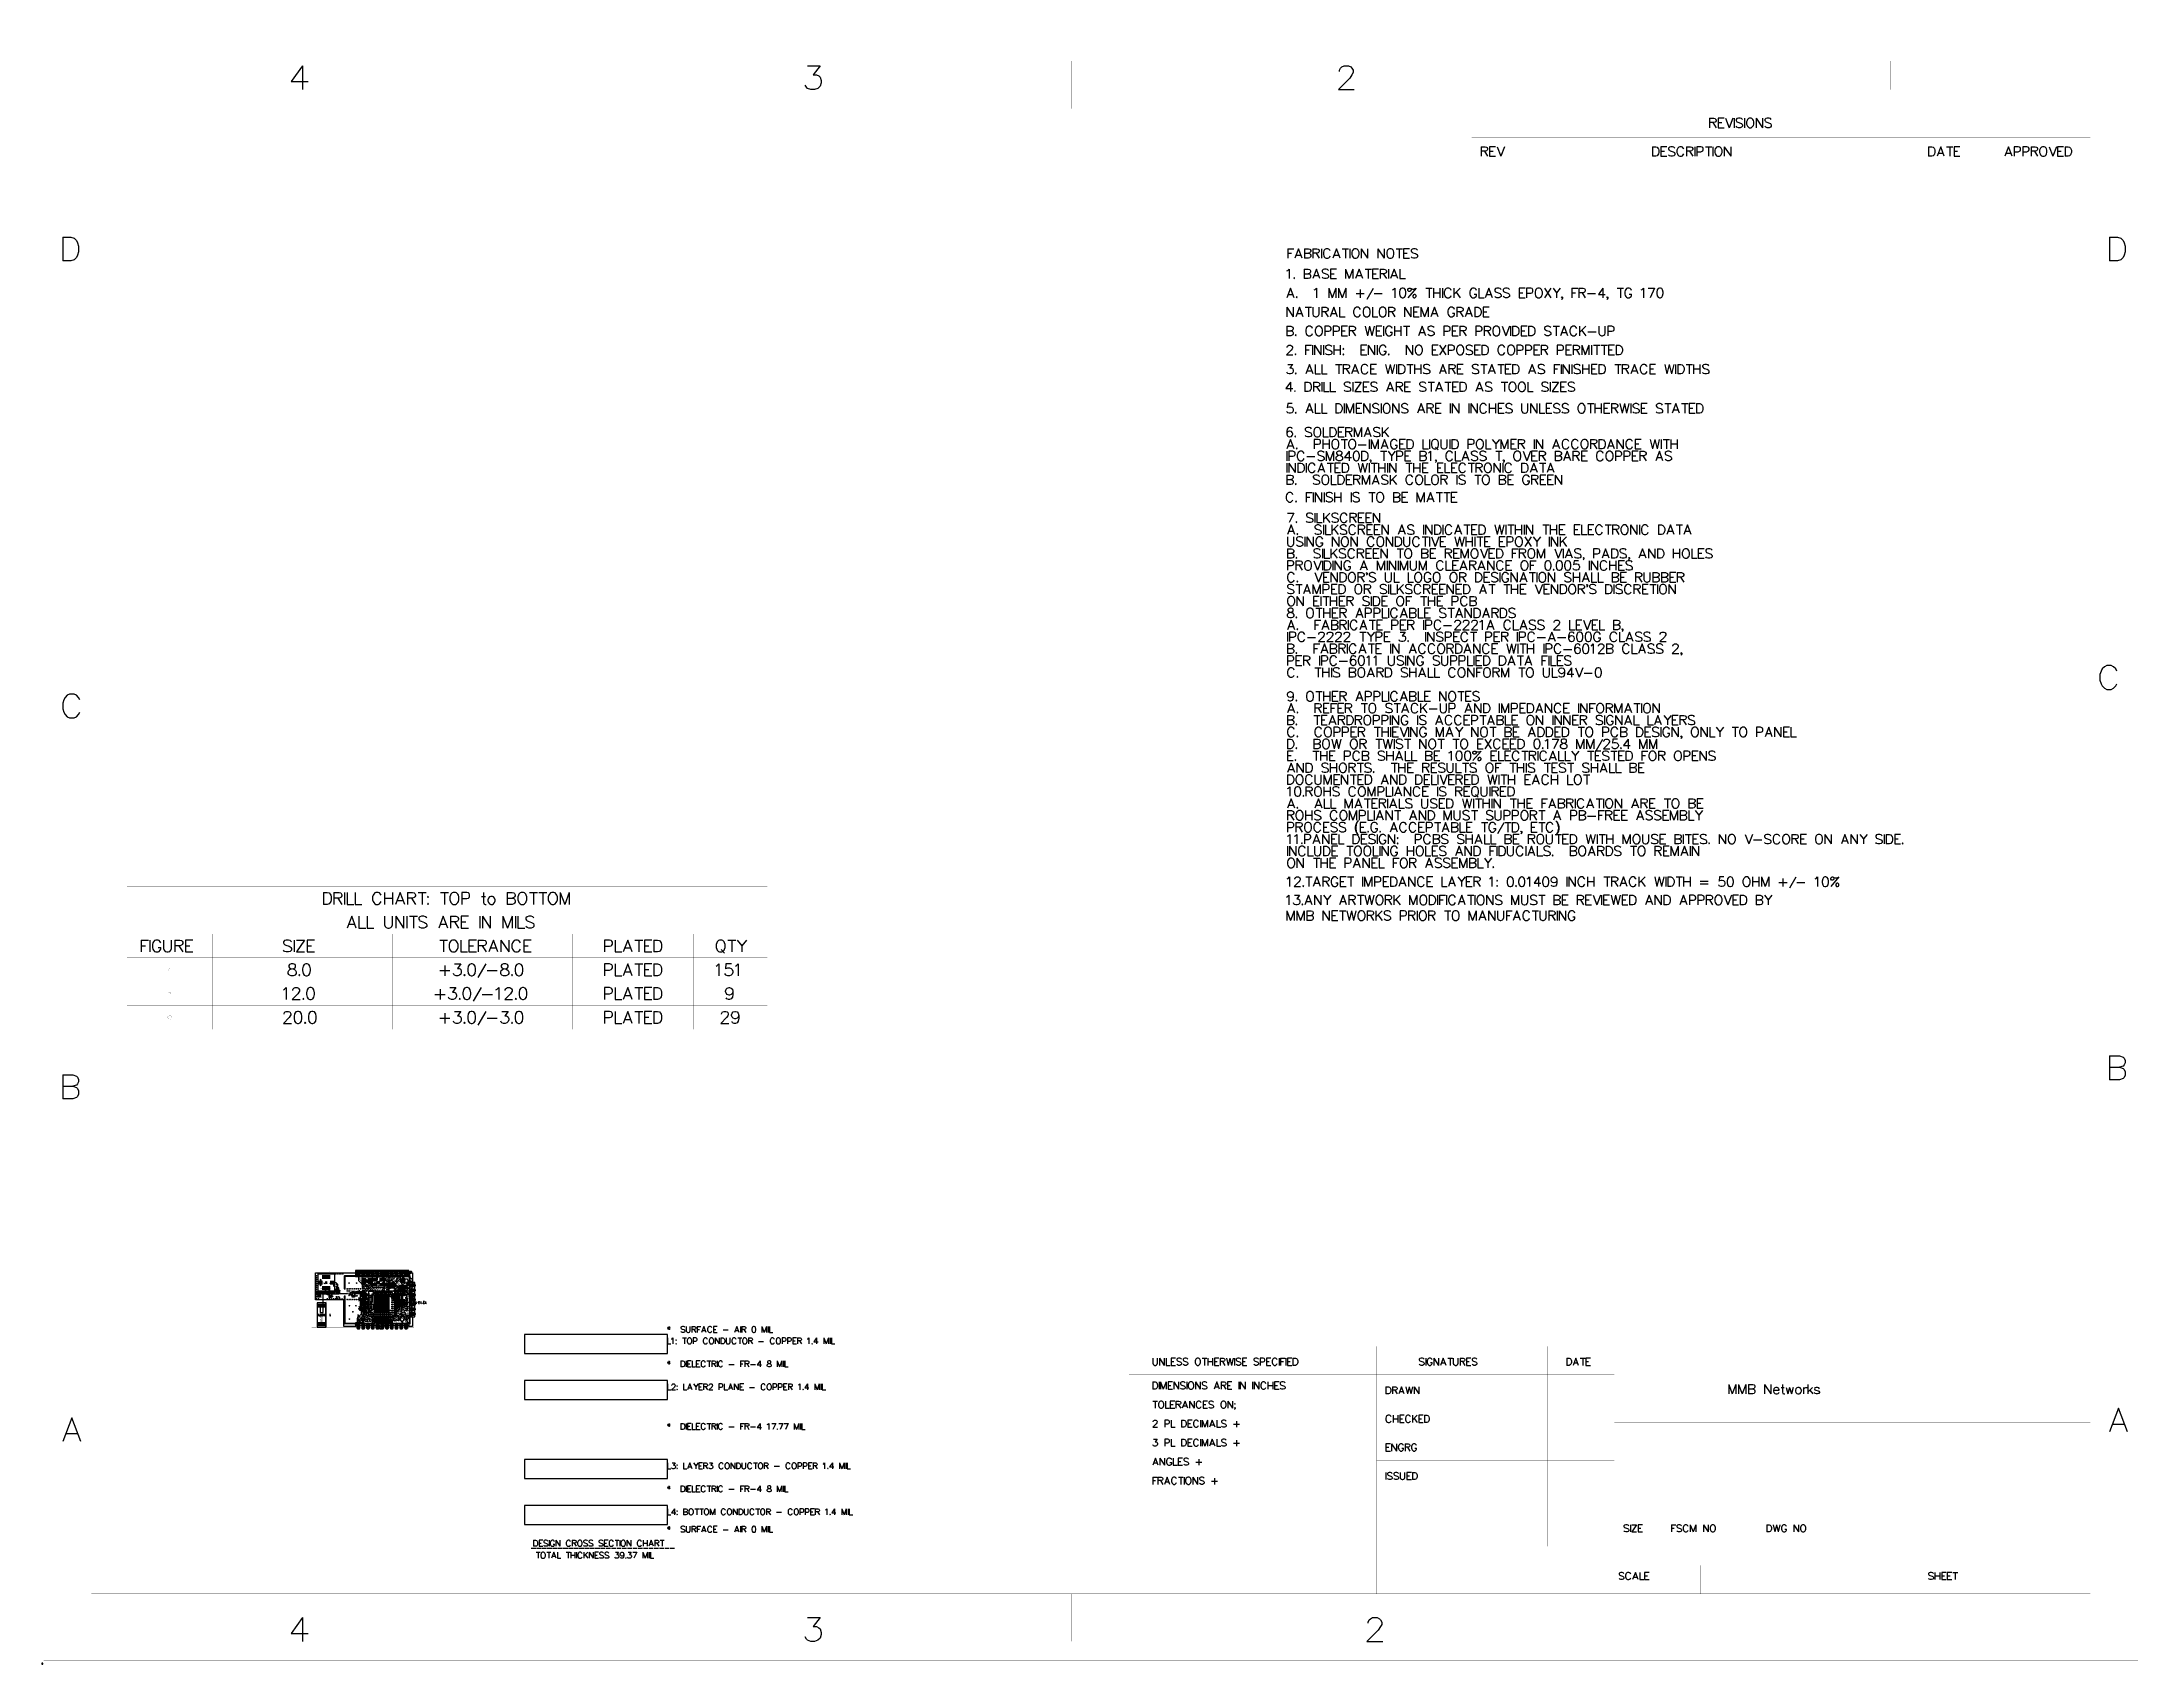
# Model space of a CAD drawing. Header units: millimetres. Extents: x 0 to 559, y 0 to 433.
import ezdxf

# ---------------------------------------------------------------- set-up
doc = ezdxf.new("R2010")
doc.units = ezdxf.units.MM
for name, color, linetype in [('BottomLayer', 5, 'Continuous'), ('BottomOverlay', 54, 'Continuous'), ('BottomPaste', 16, 'Continuous'), ('BottomSolder', 6, 'Continuous'), ('KeepOutLayer', 6, 'Continuous'), ('Mechanical10', 56, 'Continuous'), ('Mechanical11', 56, 'Continuous'), ('Mechanical12', 56, 'Continuous'), ('Mechanical5', 56, 'Continuous'), ('Mechanical6', 56, 'Continuous'), ('Mechanical7', 56, 'Continuous'), ('Mechanical8', 56, 'Continuous'), ('Mechanical9', 56, 'Continuous'), ('MidLayer1', 16, 'Continuous'), ('MidLayer2', 76, 'Continuous'), ('MultiLayer', 9, 'Continuous'), ('TopLayer', 1, 'Continuous'), ('TopOverlay', 2, 'Continuous'), ('TopPaste', 8, 'Continuous'), ('TopSolder', 216, 'Continuous'), ('ViaHoleLayer', 16, 'Continuous')]:
    doc.layers.add(name, color=color, linetype=linetype)

# ---------------------------------------------------------------- blocks, each defined once
blk = doc.blocks.new('LAKOTA_SHIELD_97')
at = {"layer": 'Mechanical12', "const_width": 0.0254}
for points in [[(-0.25, 0.25), (0.25, 0.25)], [(-0.25, -0.25), (-0.25, 0.25)], [(-0.25, 0.25), (0.25, 0.25)], [(-0.25, -0.25), (-0.25, 0.25)], [(0.25, -0.25), (0.25, 0.25)], [(0.25, -0.25), (0.25, 0.25)], [(-0.25, -0.25), (0.25, -0.25)], [(-0.25, -0.25), (0.25, -0.25)]]:
    blk.add_lwpolyline(points, dxfattribs=at)
at = {"layer": 'Mechanical12', "const_width": 0.0127}
for points in [[(-0.26, 0.25, 1), (-0.25, 0.25, 1)], [(-0.26, 0.25, 1), (-0.25, 0.25, 1)], [(-0.26, 0.25, 1), (-0.25, 0.25, 1)], [(-0.26, 0.25, 1), (-0.25, 0.25, 1)], [(0.25, 0.25, 1), (0.26, 0.25, 1)], [(0.25, 0.25, 1), (0.26, 0.25, 1)], [(0.25, 0.25, 1), (0.26, 0.25, 1)], [(0.25, 0.25, 1), (0.26, 0.25, 1)], [(-0.26, -0.25, 1), (-0.25, -0.25, 1)], [(-0.26, -0.25, 1), (-0.25, -0.25, 1)], [(-0.26, -0.25, 1), (-0.25, -0.25, 1)], [(-0.26, -0.25, 1), (-0.25, -0.25, 1)], [(0.25, -0.25, 1), (0.26, -0.25, 1)], [(0.25, -0.25, 1), (0.26, -0.25, 1)], [(0.25, -0.25, 1), (0.26, -0.25, 1)], [(0.25, -0.25, 1), (0.26, -0.25, 1)]]:
    blk.add_lwpolyline(points, format="xyb", close=True, dxfattribs=at)
at = {"layer": 'Mechanical9'}
for p, q in [((-1.78, 0.51), (-1.72, 0.54)), ((-1.72, 0.54), (-1.63, 0.63)), ((-1.63, 0.63), (-1.63, 0))]:
    blk.add_line(p, q, dxfattribs=at)
at = {"layer": 'TopLayer'}
blk.add_solid([(-0.12, -0.12), (0.12, -0.12), (-0.12, 0.12), (0.12, 0.12)], dxfattribs=at)
at = {"layer": 'TopPaste'}
blk.add_solid([(-0.12, -0.12), (0.12, -0.12), (-0.12, 0.12), (0.12, 0.12)], dxfattribs=at)
at = {"layer": 'TopSolder'}
blk.add_solid([(-0.15, -0.15), (0.15, -0.15), (-0.15, 0.15), (0.15, 0.15)], dxfattribs=at)
blk = doc.blocks.new('NCS36510_98')
at = {"layer": 'Mechanical10', "const_width": 0.0254}
for points in [[(-2.2, 2.8), (-2.8, 2.2)], [(-2.8, 2.2), (-2.8, -2.8)], [(-2.2, 2.8), (2.8, 2.8)], [(2.8, 2.8), (2.8, -2.8)], [(-2.8, -2.8), (2.8, -2.8)]]:
    blk.add_lwpolyline(points, dxfattribs=at)
at = {"layer": 'Mechanical10', "const_width": 0.0127}
for points in [[(-2.81, 2.2, 1), (-2.79, 2.2, 1)], [(-2.81, 2.2, 1), (-2.79, 2.2, 1)], [(-2.21, 2.8, 1), (-2.19, 2.8, 1)], [(-2.21, 2.8, 1), (-2.19, 2.8, 1)], [(2.79, 2.8, 1), (2.81, 2.8, 1)], [(2.79, 2.8, 1), (2.81, 2.8, 1)], [(-2.81, -2.8, 1), (-2.79, -2.8, 1)], [(-2.81, -2.8, 1), (-2.79, -2.8, 1)], [(2.79, -2.8, 1), (2.81, -2.8, 1)], [(2.79, -2.8, 1), (2.81, -2.8, 1)]]:
    blk.add_lwpolyline(points, format="xyb", close=True, dxfattribs=at)
at = {"layer": 'Mechanical12'}
for p, q in [((-3.4, -3.4), (-3.4, 3.4)), ((-3.4, 3.4), (3.4, 3.4)), ((3.4, 3.4), (3.4, 3.4)), ((3.4, 3.4), (3.4, -3.4)), ((3.4, -3.4), (-3.4, -3.4))]:
    blk.add_line(p, q, dxfattribs=at)
at = {"layer": 'Mechanical9'}
for p, q in [((-4.66, 0.55), (-5.09, 0.55)), ((-4.66, 1.75), (-5.06, 1.75)), ((-5.06, 1.08), (-5.03, 1.16)), ((-5.06, 1.02), (-5.06, 1.08)), ((-5.03, 0.94), (-5.06, 1.02)), ((-5.06, 0.08), (-5.03, 0.16)), ((-5.06, 0.02), (-5.06, 0.08)), ((-5.03, -0.06), (-5.06, 0.02)), ((-5.03, 1.32), (-5, 1.38)), ((-5.03, 1.26), (-5.03, 1.32)), ((-5, 1.21), (-5.03, 1.26)), ((-5.03, 1.16), (-4.97, 1.22)), ((-5, 0.91), (-5.03, 0.94)), ((-5.03, 0.65), (-4.86, 0.88)), ((-4.72, 0.65), (-5.03, 0.65)), ((-5.03, 0.16), (-4.97, 0.22)), ((-5, 1.38), (-4.94, 1.46)), ((-4.97, 1.18), (-5, 1.21)), ((-4.94, 0.88), (-5, 0.91)), ((-4.97, 1.22), (-4.89, 1.25)), ((-4.92, 1.15), (-4.97, 1.18)), ((-4.97, 0.22), (-4.89, 0.25)), ((-4.94, 1.46), (-4.66, 1.75)), ((-4.86, 0.88), (-4.94, 0.88)), ((-4.94, 0.15), (-4.94, 0.75)), ((-4.94, 0.15), (-4.66, 0.55)), ((-4.8, 1.15), (-4.92, 1.15)), ((-4.89, 1.25), (-4.8, 1.25)), ((-4.89, 0.25), (-4.8, 0.25)), ((-4.8, 1.65), (-4.8, 2.25)), ((-4.72, 1.74), (-4.8, 1.65)), ((-4.8, 1.25), (-4.72, 1.22)), ((-4.74, 1.18), (-4.8, 1.15)), ((-4.8, 0.25), (-4.72, 0.22)), ((-4.72, 1.21), (-4.74, 1.18)), ((-4.66, 1.76), (-4.72, 1.74)), ((-4.69, 1.26), (-4.72, 1.21)), ((-4.72, 1.22), (-4.69, 1.19)), ((-4.72, 0.22), (-4.69, 0.19)), ((-4.69, 1.29), (-4.69, 1.26)), ((-4.69, 1.19), (-4.66, 1.14)), ((-4.69, 0.19), (-4.66, 0.14)), ((-4.52, 2.08), (-4.5, 2.16)), ((-4.52, 2.02), (-4.52, 2.08)), ((-4.5, 1.94), (-4.52, 2.02)), ((-4.52, 1.58), (-4.5, 1.66)), ((-4.52, 1.52), (-4.52, 1.58)), ((-4.5, 1.44), (-4.52, 1.52)), ((-4.52, 1.08), (-4.5, 1.16)), ((-4.52, 1.02), (-4.52, 1.08)), ((-4.5, 0.94), (-4.52, 1.02)), ((-4.52, 0.58), (-4.5, 0.66)), ((-4.52, 0.52), (-4.52, 0.58)), ((-4.5, 0.44), (-4.52, 0.52)), ((-4.52, 0.08), (-4.5, 0.16)), ((-4.52, 0.02), (-4.52, 0.08)), ((-4.5, -0.06), (-4.52, 0.02)), ((-4.5, 2.16), (-4.44, 2.22)), ((-4.47, 1.91), (-4.5, 1.94)), ((-4.5, 1.65), (-4.32, 1.88)), ((-4.5, 1.66), (-4.44, 1.72)), ((-4.18, 1.65), (-4.5, 1.65)), ((-4.47, 1.41), (-4.5, 1.44)), ((-4.5, 1.15), (-4.32, 1.38)), ((-4.5, 1.16), (-4.44, 1.22)), ((-4.18, 1.15), (-4.5, 1.15)), ((-4.47, 0.91), (-4.5, 0.94)), ((-4.5, 0.65), (-4.32, 0.88)), ((-4.5, 0.66), (-4.44, 0.72)), ((-4.18, 0.65), (-4.5, 0.65)), ((-4.47, 0.41), (-4.5, 0.44)), ((-4.5, 0.15), (-4.32, 0.38)), ((-4.5, 0.16), (-4.44, 0.22)), ((-4.18, 0.15), (-4.5, 0.15)), ((-4.41, 1.88), (-4.47, 1.91)), ((-4.41, 1.38), (-4.47, 1.41)), ((-4.41, 0.88), (-4.47, 0.91)), ((-4.41, 0.38), (-4.47, 0.41)), ((-4.44, 2.22), (-4.35, 2.25)), ((-4.44, 1.72), (-4.35, 1.75)), ((-4.44, 1.22), (-4.35, 1.25)), ((-4.44, 0.72), (-4.35, 0.75)), ((-4.44, 0.22), (-4.35, 0.25)), ((-4.32, 1.88), (-4.41, 1.88)), ((-4.32, 1.38), (-4.41, 1.38)), ((-4.32, 0.88), (-4.41, 0.88)), ((-4.32, 0.38), (-4.41, 0.38)), ((-4.35, 2.25), (-4.27, 2.25)), ((-4.35, 1.75), (-4.27, 1.75)), ((-4.35, 1.25), (-4.27, 1.25)), ((-4.35, 0.75), (-4.27, 0.75)), ((-4.35, 0.25), (-4.27, 0.25)), ((-4.27, 2.25), (-4.18, 2.22)), ((-4.27, 1.75), (-4.18, 1.72)), ((-4.27, 1.25), (-4.18, 1.22)), ((-4.27, 0.75), (-4.18, 0.72)), ((-4.27, 0.25), (-4.18, 0.22)), ((-4.18, 2.22), (-4.15, 2.19)), ((-4.18, 1.72), (-4.15, 1.69)), ((-4.18, 1.22), (-4.15, 1.19)), ((-4.18, 0.72), (-4.15, 0.69)), ((-4.18, 0.22), (-4.15, 0.19)), ((-4.15, 2.19), (-4.12, 2.14)), ((-4.15, 1.69), (-4.12, 1.64)), ((-4.15, 1.19), (-4.12, 1.14)), ((-4.15, 0.69), (-4.12, 0.64)), ((-4.15, 0.19), (-4.12, 0.14)), ((-2.83, 4.97), (-2.85, 4.89)), ((-2.85, 4.89), (-2.85, 4.83)), ((-2.85, 4.83), (-2.83, 4.74)), ((-2.85, 4.18), (-2.85, 4.5)), ((-2.85, 4.5), (-2.63, 4.32)), ((-2.74, 5.03), (-2.83, 4.97)), ((-2.83, 4.74), (-2.74, 4.69)), ((-2.6, 5.06), (-2.74, 5.03)), ((-2.74, 4.69), (-2.6, 4.66)), ((-2.63, 4.41), (-2.6, 4.47)), ((-2.63, 4.32), (-2.63, 4.41)), ((-2.51, 5.06), (-2.6, 5.06)), ((-2.6, 4.66), (-2.51, 4.66)), ((-2.6, 4.47), (-2.57, 4.5)), ((-2.57, 4.5), (-2.48, 4.52)), ((-2.37, 5.03), (-2.51, 5.06)), ((-2.51, 4.66), (-2.37, 4.69)), ((-2.48, 4.52), (-2.43, 4.52)), ((-2.43, 4.52), (-2.34, 4.5)), ((-2.28, 4.97), (-2.37, 5.03)), ((-2.37, 4.69), (-2.28, 4.74)), ((-2.31, 4.15), (-2.37, 4.12)), ((-2.35, 4.86), (-2.33, 4.94)), ((-2.35, 4.83), (-2.35, 4.86)), ((-2.33, 4.74), (-2.35, 4.83)), ((-2.35, 4.38), (-2.33, 4.44)), ((-2.35, 4.27), (-2.35, 4.38)), ((-2.33, 4.21), (-2.35, 4.27)), ((-2.34, 4.5), (-2.28, 4.44)), ((-2.33, 4.94), (-2.27, 5)), ((-2.27, 4.69), (-2.33, 4.74)), ((-2.33, 4.44), (-2.3, 4.47)), ((-2.3, 4.18), (-2.33, 4.21)), ((-2.28, 4.18), (-2.31, 4.15)), ((-2.3, 4.47), (-2.24, 4.5)), ((-2.24, 4.15), (-2.3, 4.18)), ((-2.26, 4.89), (-2.28, 4.97)), ((-2.28, 4.74), (-2.26, 4.83)), ((-2.28, 4.44), (-2.26, 4.35)), ((-2.26, 4.27), (-2.28, 4.18)), ((-2.27, 5), (-2.15, 5.03)), ((-2.18, 4.66), (-2.27, 4.69)), ((-2.26, 4.83), (-2.26, 4.89)), ((-2.26, 4.35), (-2.26, 4.27)), ((-2.24, 4.5), (-2.18, 4.5)), ((-2.21, 4.15), (-2.24, 4.15)), ((-2.15, 4.66), (-2.18, 4.66)), ((-2.18, 4.5), (-2.13, 4.47)), ((-2.15, 5.03), (-2.07, 5)), ((-2.15, 5.03), (-2.01, 5.03)), ((-2.07, 4.69), (-2.15, 4.66)), ((-2.13, 4.47), (-2.04, 4.41)), ((-2.07, 5), (-2.01, 4.94)), ((-2.01, 4.74), (-2.07, 4.69)), ((-2.04, 4.41), (-1.75, 4.12)), ((-2.01, 5.03), (-1.87, 5)), ((-2.01, 4.94), (-1.98, 4.86)), ((-1.98, 4.83), (-2.01, 4.74)), ((-1.98, 4.86), (-1.98, 4.83)), ((-1.87, 5), (-1.78, 4.94)), ((-1.83, 5), (-1.85, 4.92)), ((-1.85, 4.92), (-1.85, 4.8)), ((-1.85, 4.8), (-1.83, 4.72)), ((-1.85, 4.38), (-1.83, 4.44)), ((-1.85, 4.27), (-1.85, 4.38)), ((-1.83, 4.21), (-1.85, 4.27)), ((-1.78, 4.72), (-1.84, 4.69)), ((-1.77, 5.03), (-1.83, 5)), ((-1.83, 4.72), (-1.77, 4.69)), ((-1.83, 4.44), (-1.8, 4.47)), ((-1.8, 4.18), (-1.83, 4.21)), ((-1.8, 4.47), (-1.74, 4.5)), ((-1.74, 4.15), (-1.8, 4.18)), ((-1.78, 4.94), (-1.75, 4.86)), ((-1.75, 4.8), (-1.78, 4.72)), ((-1.71, 5.03), (-1.77, 5.03)), ((-1.77, 4.69), (-1.71, 4.69)), ((-1.75, 4.86), (-1.75, 4.8)), ((-1.75, 4.12), (-1.75, 4.52)), ((-1.74, 4.5), (-1.68, 4.5)), ((-1.71, 4.15), (-1.74, 4.15)), ((-1.65, 5), (-1.71, 5.03)), ((-1.71, 4.69), (-1.65, 4.72)), ((-1.68, 4.5), (-1.63, 4.47)), ((-1.63, 4.94), (-1.65, 5)), ((-1.65, 4.72), (-1.63, 4.77)), ((-1.6, 4.83), (-1.63, 4.94)), ((-1.63, 4.77), (-1.6, 4.89)), ((-1.63, 4.47), (-1.54, 4.41)), ((-1.6, 4.89), (-1.57, 4.97)), ((-1.57, 4.74), (-1.6, 4.83)), ((-1.57, 4.97), (-1.51, 5.03)), ((-1.51, 4.69), (-1.57, 4.74)), ((-1.54, 4.41), (-1.26, 4.12)), ((-1.51, 5.03), (-1.45, 5.06)), ((-1.45, 4.66), (-1.51, 4.69)), ((-1.45, 5.06), (-1.37, 5.06)), ((-1.37, 4.66), (-1.45, 4.66)), ((-1.37, 5.06), (-1.31, 5.03)), ((-1.31, 4.69), (-1.37, 4.66)), ((-1.35, 5.06), (-0.75, 4.77)), ((-1.35, 4.66), (-1.35, 5.06)), ((-1.35, 4.38), (-1.33, 4.44)), ((-1.35, 4.27), (-1.35, 4.38)), ((-1.33, 4.21), (-1.35, 4.27)), ((-1.33, 4.44), (-1.3, 4.47)), ((-1.3, 4.18), (-1.33, 4.21)), ((-1.31, 5.03), (-1.28, 5)), ((-1.28, 4.72), (-1.31, 4.69)), ((-1.3, 4.47), (-1.24, 4.5)), ((-1.24, 4.15), (-1.3, 4.18)), ((-1.28, 5), (-1.26, 4.92)), ((-1.26, 4.8), (-1.28, 4.72)), ((-1.26, 4.92), (-1.26, 4.8)), ((-1.26, 4.12), (-1.26, 4.52)), ((-1.24, 4.5), (-1.18, 4.5)), ((-1.21, 4.15), (-1.24, 4.15)), ((-1.18, 4.5), (-1.13, 4.47)), ((-1.13, 4.47), (-1.04, 4.41)), ((-1.04, 4.41), (-0.75, 4.12)), ((-0.83, 4.97), (-0.85, 4.89)), ((-0.85, 4.89), (-0.85, 4.83)), ((-0.85, 4.83), (-0.83, 4.74)), ((-0.85, 4.38), (-0.83, 4.44)), ((-0.85, 4.27), (-0.85, 4.38)), ((-0.83, 4.21), (-0.85, 4.27)), ((-0.77, 5), (-0.83, 4.97)), ((-0.83, 4.74), (-0.74, 4.69)), ((-0.83, 4.44), (-0.8, 4.47)), ((-0.8, 4.18), (-0.83, 4.21)), ((-0.8, 4.47), (-0.74, 4.5)), ((-0.74, 4.15), (-0.8, 4.18)), ((-0.75, 4.12), (-0.75, 4.52)), ((-0.74, 4.69), (-0.6, 4.66)), ((-0.74, 4.5), (-0.68, 4.5)), ((-0.71, 4.15), (-0.74, 4.15)), ((-0.68, 4.5), (-0.63, 4.47)), ((-0.6, 4.94), (-0.63, 4.86)), ((-0.63, 4.86), (-0.63, 4.83)), ((-0.63, 4.83), (-0.6, 4.74)), ((-0.63, 4.47), (-0.54, 4.41)), ((-0.54, 5), (-0.6, 4.94)), ((-0.6, 4.74), (-0.54, 4.69)), ((-0.6, 4.66), (-0.45, 4.66)), ((-0.51, 1.89), (-0.6, 1.98)), ((-0.6, 1.98), (0, 1.98)), ((-0.6, 1.59), (-0.2, 1.3)), ((-0.6, 1.59), (0, 1.59)), ((-0.45, 5.03), (-0.54, 5)), ((-0.54, 4.69), (-0.45, 4.66)), ((-0.54, 4.41), (-0.26, 4.12)), ((-0.49, 1.83), (-0.51, 1.89)), ((-0.43, 5.03), (-0.45, 5.03)), ((-0.45, 4.66), (-0.34, 4.69)), ((-0.34, 5), (-0.43, 5.03)), ((-0.35, 5), (-0.35, 4.72)), ((-0.35, 4.72), (-0.1, 4.69)), ((-0.35, 4.38), (-0.33, 4.44)), ((-0.35, 4.27), (-0.35, 4.38)), ((-0.33, 4.21), (-0.35, 4.27)), ((-0.28, 4.94), (-0.34, 5)), ((-0.34, 4.69), (-0.28, 4.74)), ((-0.33, 4.44), (-0.3, 4.47)), ((-0.3, 4.18), (-0.33, 4.21)), ((-0.3, 4.47), (-0.24, 4.5)), ((-0.24, 4.15), (-0.3, 4.18)), ((-0.26, 4.86), (-0.28, 4.94)), ((-0.28, 4.74), (-0.26, 4.83)), ((-0.26, 4.83), (-0.26, 4.86)), ((-0.26, 4.12), (-0.26, 4.52)), ((-0.24, 4.5), (-0.18, 4.5)), ((-0.21, 4.15), (-0.24, 4.15)), ((-0.2, 1.3), (-0.2, 1.73)), ((-0.18, 4.5), (-0.13, 4.47)), ((-0.15, 4.89), (-0.13, 4.97)), ((-0.15, 4.8), (-0.15, 4.89)), ((-0.13, 4.72), (-0.15, 4.8)), ((-0.13, 4.97), (-0.07, 5.03)), ((-0.1, 4.69), (-0.13, 4.72)), ((-0.13, 4.47), (-0.04, 4.41)), ((-0.07, 5.03), (0.02, 5.06)), ((-0.04, 4.41), (0.25, 4.12)), ((0.02, 5.06), (0.07, 5.06)), ((0.07, 5.06), (0.16, 5.03)), ((0.19, 4.69), (0.13, 4.66)), ((0.15, 4.94), (0.55, 4.66)), ((0.15, 4.94), (0.74, 4.94)), ((0.15, 4.38), (0.17, 4.44)), ((0.15, 4.27), (0.15, 4.38)), ((0.17, 4.21), (0.15, 4.27)), ((0.16, 5.03), (0.22, 4.97)), ((0.17, 4.44), (0.2, 4.47)), ((0.2, 4.18), (0.17, 4.21)), ((0.22, 4.72), (0.19, 4.69)), ((0.2, 4.47), (0.26, 4.5)), ((0.26, 4.15), (0.2, 4.18)), ((0.22, 4.97), (0.25, 4.89)), ((0.25, 4.8), (0.22, 4.72)), ((0.25, 4.89), (0.25, 4.8)), ((0.25, 4.12), (0.25, 4.52)), ((0.26, 4.5), (0.32, 4.5)), ((0.29, 4.15), (0.26, 4.15)), ((0.32, 4.5), (0.37, 4.47)), ((0.37, 4.47), (0.46, 4.41)), ((0.46, 4.41), (0.74, 4.12)), ((0.55, 4.66), (0.55, 5.09)), ((0.65, 4.72), (0.65, 5.03)), ((0.65, 5.03), (0.87, 4.86)), ((0.65, 4.38), (0.67, 4.44)), ((0.65, 4.27), (0.65, 4.38)), ((0.67, 4.21), (0.65, 4.27)), ((0.67, 4.44), (0.7, 4.47)), ((0.7, 4.18), (0.67, 4.21)), ((0.7, 4.47), (0.76, 4.5)), ((0.76, 4.15), (0.7, 4.18)), ((0.74, 4.12), (0.74, 4.52)), ((0.76, 4.5), (0.82, 4.5)), ((0.79, 4.15), (0.76, 4.15)), ((0.82, 4.5), (0.87, 4.47)), ((0.87, 4.94), (0.9, 5)), ((0.87, 4.86), (0.87, 4.94)), ((0.87, 4.47), (0.96, 4.41)), ((0.9, 5), (0.93, 5.03)), ((0.93, 5.03), (1.02, 5.06)), ((0.96, 4.41), (1.25, 4.12)), ((1.02, 5.06), (1.07, 5.06)), ((1.07, 5.06), (1.16, 5.03)), ((1.19, 4.69), (1.13, 4.66)), ((1.15, 4.92), (1.17, 4.97)), ((1.15, 4.8), (1.15, 4.92)), ((1.17, 4.74), (1.15, 4.8)), ((1.15, 4.38), (1.17, 4.44)), ((1.15, 4.27), (1.15, 4.38)), ((1.17, 4.21), (1.15, 4.27)), ((1.16, 5.03), (1.22, 4.97)), ((1.17, 4.97), (1.2, 5)), ((1.2, 4.72), (1.17, 4.74)), ((1.17, 4.44), (1.2, 4.47)), ((1.2, 4.18), (1.17, 4.21)), ((1.22, 4.72), (1.19, 4.69)), ((1.2, 5), (1.26, 5.03)), ((1.26, 4.69), (1.2, 4.72)), ((1.2, 4.47), (1.26, 4.5)), ((1.26, 4.15), (1.2, 4.18)), ((1.22, 4.97), (1.25, 4.89)), ((1.25, 4.8), (1.22, 4.72)), ((1.25, 4.89), (1.25, 4.8)), ((1.25, 4.12), (1.25, 4.52)), ((1.26, 5.03), (1.32, 5.03)), ((1.29, 4.69), (1.26, 4.69)), ((1.26, 4.5), (1.32, 4.5)), ((1.29, 4.15), (1.26, 4.15)), ((1.32, 5.03), (1.37, 5)), ((1.32, 4.5), (1.37, 4.47)), ((1.37, 5), (1.46, 4.94)), ((1.37, 4.47), (1.46, 4.41)), ((1.46, 4.94), (1.74, 4.66)), ((1.46, 4.41), (1.74, 4.12)), ((1.73, 4.72), (1.65, 4.8)), ((1.65, 4.8), (2.25, 4.8)), ((1.65, 4.38), (1.67, 4.44)), ((1.65, 4.27), (1.65, 4.38)), ((1.67, 4.21), (1.65, 4.27)), ((1.67, 4.44), (1.7, 4.47)), ((1.7, 4.18), (1.67, 4.21)), ((1.7, 4.47), (1.76, 4.5)), ((1.76, 4.15), (1.7, 4.18)), ((1.76, 4.66), (1.73, 4.72)), ((1.74, 4.66), (1.74, 5.06)), ((1.74, 4.12), (1.74, 4.52)), ((1.76, 4.5), (1.82, 4.5)), ((1.79, 4.15), (1.76, 4.15)), ((1.82, 4.5), (1.87, 4.47)), ((1.87, 4.47), (1.96, 4.41)), ((1.96, 4.41), (2.25, 4.12)), ((2.26, 2.13), (2.23, 1.99)), ((2.23, 1.99), (2.23, 1.9)), ((2.23, 1.9), (2.26, 1.76)), ((2.25, 4.12), (2.25, 4.52)), ((2.32, 2.22), (2.26, 2.13)), ((2.26, 1.76), (2.32, 1.68)), ((2.4, 2.25), (2.32, 2.22)), ((2.32, 1.68), (2.4, 1.65)), ((2.33, 1.13), (2.35, 1.19)), ((2.33, 1.05), (2.33, 1.13)), ((2.35, 0.99), (2.33, 1.05)), ((2.33, 0.15), (2.61, 0.75)), ((2.73, 0.15), (2.33, 0.15)), ((2.35, 1.49), (2.38, 1.63)), ((2.35, 1.35), (2.35, 1.49)), ((2.35, 1.35), (2.38, 1.43)), ((2.38, 1.23), (2.35, 1.35)), ((2.35, 1.19), (2.38, 1.22)), ((2.41, 0.93), (2.35, 0.99)), ((2.38, 0.85), (2.35, 0.79)), ((2.35, 0.79), (2.35, 0.73)), ((2.35, 0.73), (2.38, 0.68)), ((2.38, 0.16), (2.35, 0.08)), ((2.35, 0.08), (2.35, 0.05)), ((2.35, 0.05), (2.38, -0.04)), ((2.38, 1.63), (2.44, 1.72)), ((2.38, 1.43), (2.44, 1.49)), ((2.38, 1.22), (2.47, 1.25)), ((2.44, 1.18), (2.38, 1.23)), ((2.44, 0.88), (2.38, 0.85)), ((2.38, 0.68), (2.47, 0.65)), ((2.44, 0.22), (2.38, 0.16)), ((2.46, 2.25), (2.4, 2.25)), ((2.4, 1.65), (2.46, 1.65)), ((2.5, 0.9), (2.41, 0.93)), ((2.44, 1.72), (2.53, 1.75)), ((2.44, 1.49), (2.53, 1.52)), ((2.53, 1.15), (2.44, 1.18)), ((2.55, 0.9), (2.44, 0.88)), ((2.53, 0.25), (2.44, 0.22)), ((2.55, 2.22), (2.46, 2.25)), ((2.46, 1.65), (2.55, 1.68)), ((2.47, 1.25), (2.58, 1.25)), ((2.47, 0.65), (2.58, 0.65)), ((2.61, 0.88), (2.5, 0.9)), ((2.53, 1.75), (2.58, 1.75)), ((2.53, 1.52), (2.55, 1.52)), ((2.55, 1.15), (2.53, 1.15)), ((2.55, 0.25), (2.53, 0.25)), ((2.6, 2.13), (2.55, 2.22)), ((2.55, 1.68), (2.6, 1.76)), ((2.55, 1.52), (2.64, 1.49)), ((2.64, 1.18), (2.55, 1.15)), ((2.64, 0.93), (2.55, 0.9)), ((2.64, 0.22), (2.55, 0.25)), ((2.58, 1.75), (2.67, 1.72)), ((2.58, 1.25), (2.67, 1.22)), ((2.58, 0.65), (2.67, 0.68)), ((2.63, 1.99), (2.6, 2.13)), ((2.6, 1.76), (2.63, 1.9)), ((2.67, 0.85), (2.61, 0.88)), ((2.63, 1.9), (2.63, 1.99)), ((2.64, 1.49), (2.7, 1.43)), ((2.7, 1.23), (2.64, 1.18)), ((2.7, 0.99), (2.64, 0.93)), ((2.7, 0.16), (2.64, 0.22)), ((2.67, 1.72), (2.7, 1.66)), ((2.67, 1.22), (2.7, 1.19)), ((2.7, 0.79), (2.67, 0.85)), ((2.67, 0.68), (2.7, 0.73)), ((2.7, 1.43), (2.73, 1.35)), ((2.73, 1.32), (2.7, 1.23)), ((2.7, 1.19), (2.73, 1.13)), ((2.73, 1.05), (2.7, 0.99)), ((2.7, 0.73), (2.7, 0.79)), ((2.73, 0.05), (2.7, 0.16)), ((2.7, -0.04), (2.73, 0.05)), ((2.73, 1.35), (2.73, 1.32)), ((2.73, 1.13), (2.73, 1.05)), ((2.73, -0.1), (2.73, 0.05)), ((3.17, 2.25), (2.77, 2.25)), ((2.79, 1.82), (2.82, 1.88)), ((2.79, 1.76), (2.79, 1.82)), ((2.82, 1.7), (2.79, 1.76)), ((2.82, 1.88), (2.88, 1.96)), ((2.85, 1.68), (2.82, 1.7)), ((2.91, 1.65), (2.85, 1.68)), ((2.88, 1.96), (3.17, 2.25)), ((3.02, 1.65), (2.91, 1.65)), ((3.02, 1.15), (3.02, 1.75)), ((3.08, 1.68), (3.02, 1.65)), ((3.02, 0.65), (3.02, 1.25)), ((3.11, 1.23), (3.02, 1.15)), ((3.02, 0.15), (3.02, 0.75)), ((3.11, 0.73), (3.02, 0.65)), ((3.02, -0.35), (3.02, 0.25)), ((3.11, 0.23), (3.02, 0.15)), ((3.11, 1.7), (3.08, 1.68)), ((3.14, 1.76), (3.11, 1.7)), ((3.17, 1.26), (3.11, 1.23)), ((3.17, 0.76), (3.11, 0.73)), ((3.17, 0.26), (3.11, 0.23)), ((3.14, 1.79), (3.14, 1.76)), ((-5.06, -1.35), (-4.77, -0.75)), ((-5.06, -1.36), (-5.03, -1.31)), ((-4.66, -1.35), (-5.06, -1.35)), ((-5.06, -1.45), (-5.06, -1.36)), ((-5.03, -1.51), (-5.06, -1.45)), ((-5.03, -2.36), (-5.06, -2.51)), ((-5.06, -2.51), (-5.06, -2.59)), ((-5.06, -2.59), (-5.03, -2.74)), ((-4.97, -0.12), (-5.03, -0.06)), ((-5, -0.34), (-5.03, -0.42)), ((-5.03, -0.42), (-5.03, -0.45)), ((-5.03, -0.45), (-5, -0.54)), ((-5.03, -1.31), (-5, -1.28)), ((-4.97, -1.56), (-5.03, -1.51)), ((-5, -1.65), (-5.03, -1.71)), ((-5.03, -1.71), (-5.03, -1.76)), ((-5.03, -1.76), (-5, -1.82)), ((-5.03, -2.01), (-5, -1.86)), ((-5.03, -2.15), (-5.03, -2.01)), ((-5.03, -2.15), (-5, -2.06)), ((-5, -2.26), (-5.03, -2.15)), ((-4.97, -2.28), (-5.03, -2.36)), ((-5.03, -2.74), (-4.97, -2.82)), ((-4.94, -0.28), (-5, -0.34)), ((-5, -0.35), (-4.72, -0.35)), ((-5, -0.54), (-4.94, -0.59)), ((-5, -0.76), (-4.97, -0.82)), ((-5, -1.28), (-4.92, -1.25)), ((-4.94, -1.62), (-5, -1.65)), ((-5, -1.86), (-4.94, -1.78)), ((-5, -1.82), (-4.92, -1.85)), ((-5, -2.06), (-4.94, -2.01)), ((-4.94, -2.32), (-5, -2.26)), ((-4.89, -0.15), (-4.97, -0.12)), ((-4.97, -0.82), (-4.89, -0.85)), ((-4.89, -1.59), (-4.97, -1.56)), ((-4.89, -2.25), (-4.97, -2.28)), ((-4.97, -2.82), (-4.89, -2.85)), ((-4.86, -0.25), (-4.94, -0.28)), ((-4.94, -0.59), (-4.86, -0.62)), ((-4.83, -1.59), (-4.94, -1.62)), ((-4.94, -1.78), (-4.86, -1.75)), ((-4.94, -2.01), (-4.86, -1.98)), ((-4.86, -2.35), (-4.94, -2.32)), ((-4.92, -1.25), (-4.8, -1.25)), ((-4.92, -1.85), (-4.8, -1.85)), ((-4.8, -0.15), (-4.89, -0.15)), ((-4.89, -0.85), (-4.83, -0.85)), ((-4.77, -1.62), (-4.89, -1.59)), ((-4.83, -2.25), (-4.89, -2.25)), ((-4.89, -2.85), (-4.83, -2.85)), ((-4.83, -0.25), (-4.86, -0.25)), ((-4.86, -0.62), (-4.83, -0.62)), ((-4.86, -1.75), (-4.8, -1.75)), ((-4.86, -1.98), (-4.83, -1.98)), ((-4.83, -2.35), (-4.86, -2.35)), ((-4.74, -0.28), (-4.83, -0.25)), ((-4.83, -0.62), (-4.74, -0.59)), ((-4.83, -0.85), (-4.74, -0.82)), ((-4.74, -1.56), (-4.83, -1.59)), ((-4.83, -1.98), (-4.74, -2.01)), ((-4.74, -2.28), (-4.83, -2.25)), ((-4.74, -2.32), (-4.83, -2.35)), ((-4.83, -2.85), (-4.74, -2.82)), ((-4.72, -0.12), (-4.8, -0.15)), ((-4.8, -1.25), (-4.72, -1.28)), ((-4.8, -1.75), (-4.72, -1.78)), ((-4.8, -1.85), (-4.72, -1.82)), ((-4.72, -1.65), (-4.77, -1.62)), ((-4.69, -0.34), (-4.74, -0.28)), ((-4.74, -0.59), (-4.69, -0.54)), ((-4.74, -0.82), (-4.69, -0.74)), ((-4.69, -1.51), (-4.74, -1.56)), ((-4.74, -2.01), (-4.69, -2.06)), ((-4.69, -2.26), (-4.74, -2.32)), ((-4.69, -2.36), (-4.74, -2.28)), ((-4.74, -2.82), (-4.69, -2.74)), ((-4.72, -0.35), (-4.69, -0.09)), ((-4.69, -0.09), (-4.72, -0.12)), ((-4.72, -1.28), (-4.69, -1.31)), ((-4.69, -1.71), (-4.72, -1.65)), ((-4.72, -1.82), (-4.69, -1.76)), ((-4.72, -1.78), (-4.69, -1.84)), ((-4.66, -0.45), (-4.69, -0.34)), ((-4.69, -0.54), (-4.66, -0.45)), ((-4.69, -0.74), (-4.66, -0.59)), ((-4.69, -1.31), (-4.66, -1.36)), ((-4.66, -1.45), (-4.69, -1.51)), ((-4.69, -1.76), (-4.69, -1.71)), ((-4.69, -2.06), (-4.66, -2.15)), ((-4.66, -2.18), (-4.69, -2.26)), ((-4.66, -2.51), (-4.69, -2.36)), ((-4.69, -2.74), (-4.66, -2.59)), ((-4.66, -0.59), (-4.66, -0.45)), ((-4.66, -1.36), (-4.66, -1.45)), ((-4.66, -2.15), (-4.66, -2.18)), ((-4.66, -2.59), (-4.66, -2.51)), ((-4.12, -2.45), (-4.55, -2.45)), ((-4.52, -0.42), (-4.5, -0.34)), ((-4.52, -0.48), (-4.52, -0.42)), ((-4.5, -0.56), (-4.52, -0.48)), ((-4.52, -0.92), (-4.5, -0.84)), ((-4.52, -0.98), (-4.52, -0.92)), ((-4.5, -1.06), (-4.52, -0.98)), ((-4.52, -1.42), (-4.5, -1.34)), ((-4.52, -1.48), (-4.52, -1.42)), ((-4.5, -1.56), (-4.52, -1.48)), ((-4.52, -1.92), (-4.5, -1.84)), ((-4.52, -1.98), (-4.52, -1.92)), ((-4.5, -2.06), (-4.52, -1.98)), ((-4.47, -0.09), (-4.5, -0.06)), ((-4.5, -0.35), (-4.32, -0.12)), ((-4.5, -0.34), (-4.44, -0.28)), ((-4.18, -0.35), (-4.5, -0.35)), ((-4.47, -0.59), (-4.5, -0.56)), ((-4.5, -0.85), (-4.32, -0.62)), ((-4.5, -0.84), (-4.44, -0.78)), ((-4.18, -0.85), (-4.5, -0.85)), ((-4.47, -1.09), (-4.5, -1.06)), ((-4.5, -1.35), (-4.32, -1.12)), ((-4.5, -1.34), (-4.44, -1.28)), ((-4.18, -1.35), (-4.5, -1.35)), ((-4.47, -1.59), (-4.5, -1.56)), ((-4.5, -1.85), (-4.32, -1.62)), ((-4.5, -1.84), (-4.44, -1.78)), ((-4.18, -1.85), (-4.5, -1.85)), ((-4.47, -2.09), (-4.5, -2.06)), ((-4.5, -2.35), (-4.32, -2.12)), ((-4.18, -2.35), (-4.5, -2.35)), ((-4.41, -0.12), (-4.47, -0.09)), ((-4.41, -0.62), (-4.47, -0.59)), ((-4.41, -1.12), (-4.47, -1.09)), ((-4.41, -1.62), (-4.47, -1.59)), ((-4.41, -2.12), (-4.47, -2.09)), ((-4.44, -0.28), (-4.35, -0.25)), ((-4.44, -0.78), (-4.35, -0.75)), ((-4.44, -1.28), (-4.35, -1.25)), ((-4.44, -1.78), (-4.35, -1.75)), ((-4.32, -0.12), (-4.41, -0.12)), ((-4.32, -0.62), (-4.41, -0.62)), ((-4.32, -1.12), (-4.41, -1.12)), ((-4.32, -1.62), (-4.41, -1.62)), ((-4.32, -2.12), (-4.41, -2.12)), ((-4.41, -2.85), (-4.41, -2.25)), ((-4.41, -2.85), (-4.12, -2.45)), ((-4.35, -0.25), (-4.27, -0.25)), ((-4.35, -0.75), (-4.27, -0.75)), ((-4.35, -1.25), (-4.27, -1.25)), ((-4.35, -1.75), (-4.27, -1.75)), ((-4.27, -0.25), (-4.18, -0.28)), ((-4.27, -0.75), (-4.18, -0.78)), ((-4.27, -1.25), (-4.18, -1.28)), ((-4.27, -1.75), (-4.18, -1.78)), ((-4.18, -0.28), (-4.15, -0.31)), ((-4.18, -0.78), (-4.15, -0.81)), ((-4.18, -1.28), (-4.15, -1.31)), ((-4.18, -1.78), (-4.15, -1.81)), ((-4.15, -0.31), (-4.12, -0.36)), ((-4.15, -0.81), (-4.12, -0.86)), ((-4.15, -1.31), (-4.12, -1.36)), ((-4.15, -1.81), (-4.12, -1.86)), ((-3.24, -4.07), (-3.33, -3.98)), ((-3.33, -3.98), (-2.73, -3.98)), ((-3.22, -4.12), (-3.24, -4.07)), ((-2.83, -3.87), (-2.8, -3.81)), ((-2.83, -3.98), (-2.83, -3.87)), ((-2.8, -4.04), (-2.83, -3.98)), ((-2.8, -3.81), (-2.77, -3.78)), ((-2.77, -4.07), (-2.8, -4.04)), ((-2.77, -3.78), (-2.72, -3.75)), ((-2.72, -4.1), (-2.77, -4.07)), ((-2.72, -3.75), (-2.66, -3.75)), ((-2.69, -4.1), (-2.72, -4.1)), ((-2.66, -3.75), (-2.6, -3.78)), ((-2.6, -3.78), (-2.52, -3.84)), ((-2.52, -3.84), (-2.23, -4.12)), ((-2.33, -4.07), (-2.33, -3.75)), ((-2.33, -3.75), (-2.1, -3.93)), ((-2.23, -4.12), (-2.23, -3.73)), ((-2.1, -3.84), (-2.07, -3.78)), ((-2.1, -3.93), (-2.1, -3.84)), ((-2.07, -3.78), (-2.04, -3.75)), ((-2.04, -3.75), (-1.96, -3.73)), ((-1.96, -3.73), (-1.9, -3.73)), ((-1.9, -3.73), (-1.82, -3.75)), ((-1.79, -4.1), (-1.84, -4.12)), ((-1.83, -3.84), (-1.43, -4.12)), ((-1.83, -3.84), (-1.23, -3.84)), ((-1.82, -3.75), (-1.76, -3.81)), ((-1.76, -4.07), (-1.79, -4.1)), ((-1.76, -3.81), (-1.73, -3.9)), ((-1.73, -3.98), (-1.76, -4.07)), ((-1.73, -3.9), (-1.73, -3.98)), ((-1.43, -4.12), (-1.43, -3.7)), ((-1.33, -3.78), (-1.33, -4.07)), ((-1.33, -4.07), (-1.07, -4.1)), ((-1.13, -3.9), (-1.1, -3.81)), ((-1.13, -3.98), (-1.13, -3.9)), ((-1.1, -4.07), (-1.13, -3.98)), ((-1.1, -3.81), (-1.04, -3.75)), ((-1.07, -4.1), (-1.1, -4.07)), ((-1.04, -3.75), (-0.96, -3.73)), ((-0.96, -3.73), (-0.9, -3.73)), ((-0.9, -3.73), (-0.82, -3.75)), ((-0.79, -4.1), (-0.84, -4.12)), ((-0.8, -3.81), (-0.83, -3.9)), ((-0.83, -3.9), (-0.83, -3.95)), ((-0.83, -3.95), (-0.8, -4.04)), ((-0.82, -3.75), (-0.76, -3.81)), ((-0.74, -3.78), (-0.8, -3.81)), ((-0.8, -4.04), (-0.72, -4.1)), ((-0.76, -4.07), (-0.79, -4.1)), ((-0.76, -3.81), (-0.73, -3.9)), ((-0.73, -3.98), (-0.76, -4.07)), ((-0.73, -3.9), (-0.73, -3.98)), ((-0.72, -4.1), (-0.57, -4.12)), ((-0.57, -3.84), (-0.6, -3.93)), ((-0.6, -3.93), (-0.6, -3.95)), ((-0.6, -3.95), (-0.57, -4.04)), ((-0.52, -3.78), (-0.57, -3.84)), ((-0.57, -4.04), (-0.52, -4.1)), ((-0.57, -4.12), (-0.43, -4.12)), ((-0.43, -3.75), (-0.52, -3.78)), ((-0.52, -4.1), (-0.43, -4.12)), ((-0.4, -3.75), (-0.43, -3.75)), ((-0.43, -4.12), (-0.32, -4.1)), ((-0.32, -3.78), (-0.4, -3.75)), ((-0.33, -3.73), (0.27, -4.01)), ((-0.33, -4.12), (-0.33, -3.73)), ((-0.26, -3.84), (-0.32, -3.78)), ((-0.32, -4.1), (-0.26, -4.04)), ((-0.23, -3.93), (-0.26, -3.84)), ((-0.26, -4.04), (-0.23, -3.95)), ((-0.23, -3.95), (-0.23, -3.93)), ((0.2, -3.78), (0.17, -3.87)), ((0.17, -3.87), (0.17, -3.98)), ((0.17, -3.98), (0.2, -4.07)), ((0.26, -3.75), (0.2, -3.78)), ((0.2, -4.07), (0.26, -4.1)), ((0.31, -3.75), (0.26, -3.75)), ((0.26, -4.1), (0.31, -4.1)), ((0.37, -3.78), (0.31, -3.75)), ((0.31, -4.1), (0.37, -4.07)), ((0.4, -3.84), (0.37, -3.78)), ((0.37, -4.07), (0.4, -4.01)), ((0.43, -3.95), (0.4, -3.84)), ((0.4, -4.01), (0.43, -3.9)), ((0.43, -3.9), (0.46, -3.81)), ((0.46, -4.04), (0.43, -3.95)), ((0.46, -3.81), (0.51, -3.75)), ((0.51, -4.1), (0.46, -4.04)), ((0.51, -3.75), (0.57, -3.73)), ((0.57, -4.12), (0.51, -4.1)), ((0.57, -3.73), (0.66, -3.73)), ((0.66, -4.12), (0.57, -4.12)), ((0.66, -3.73), (0.71, -3.75)), ((0.71, -4.1), (0.66, -4.12)), ((0.67, -3.93), (0.7, -3.84)), ((0.67, -3.95), (0.67, -3.93)), ((0.7, -4.04), (0.67, -3.95)), ((0.72, -3.37), (0.69, -3.46)), ((0.69, -3.46), (0.69, -3.51)), ((0.69, -3.51), (0.72, -3.6)), ((0.78, -4.07), (0.69, -3.98)), ((0.69, -3.98), (1.29, -3.98)), ((0.7, -3.84), (0.76, -3.78)), ((0.76, -4.1), (0.7, -4.04)), ((0.71, -3.75), (0.74, -3.78)), ((0.74, -4.07), (0.71, -4.1)), ((0.8, -3.31), (0.72, -3.37)), ((0.72, -3.6), (0.8, -3.66)), ((0.74, -3.78), (0.77, -3.87)), ((0.77, -3.98), (0.74, -4.07)), ((0.76, -3.78), (0.87, -3.75)), ((0.84, -4.12), (0.76, -4.1)), ((0.77, -3.87), (0.77, -3.98)), ((0.8, -4.12), (0.78, -4.07)), ((0.95, -3.29), (0.8, -3.31)), ((0.8, -3.66), (0.95, -3.69)), ((0.87, -4.12), (0.84, -4.12)), ((0.87, -3.75), (0.96, -3.78)), ((0.87, -3.75), (1.01, -3.75)), ((0.96, -4.1), (0.87, -4.12)), ((1.03, -3.29), (0.95, -3.29)), ((0.95, -3.69), (1.03, -3.69)), ((0.96, -3.78), (1.01, -3.84)), ((1.01, -4.04), (0.96, -4.1)), ((1.01, -3.75), (1.16, -3.78)), ((1.01, -3.84), (1.04, -3.93)), ((1.04, -3.95), (1.01, -4.04)), ((1.18, -3.31), (1.03, -3.29)), ((1.03, -3.69), (1.18, -3.66)), ((1.04, -3.93), (1.04, -3.95)), ((1.16, -3.78), (1.24, -3.84)), ((1.26, -3.37), (1.18, -3.31)), ((1.18, -3.66), (1.26, -3.6)), ((1.24, -4.07), (1.18, -4.1)), ((1.24, -3.84), (1.27, -3.93)), ((1.27, -3.98), (1.24, -4.07)), ((1.29, -3.46), (1.26, -3.37)), ((1.26, -3.6), (1.29, -3.51)), ((1.27, -3.93), (1.27, -3.98)), ((1.29, -3.51), (1.29, -3.46)), ((2.73, -0.95), (2.3, -0.95)), ((2.33, -0.42), (2.35, -0.34)), ((2.33, -0.48), (2.33, -0.42)), ((2.35, -0.57), (2.33, -0.48)), ((2.33, -1.42), (2.35, -1.34)), ((2.33, -1.48), (2.33, -1.42)), ((2.35, -1.57), (2.33, -1.48)), ((2.73, -1.75), (2.33, -1.75)), ((2.35, -0.34), (2.41, -0.28)), ((2.41, -0.62), (2.35, -0.57)), ((2.35, -1.34), (2.41, -1.28)), ((2.38, -1.6), (2.35, -1.57)), ((2.35, -1.85), (2.53, -1.62)), ((2.67, -1.85), (2.35, -1.85)), ((2.35, -2.18), (2.38, -2.12)), ((2.35, -2.24), (2.35, -2.18)), ((2.38, -2.3), (2.35, -2.24)), ((2.38, -0.04), (2.44, -0.1)), ((2.38, -0.27), (2.41, -0.32)), ((2.38, -0.85), (2.67, -0.85)), ((2.44, -1.62), (2.38, -1.6)), ((2.38, -2.12), (2.44, -2.04)), ((2.41, -2.32), (2.38, -2.3)), ((2.41, -0.28), (2.5, -0.25)), ((2.41, -0.32), (2.5, -0.35)), ((2.5, -0.65), (2.41, -0.62)), ((2.41, -1.28), (2.5, -1.25)), ((2.47, -2.35), (2.41, -2.32)), ((2.44, -0.1), (2.53, -0.12)), ((2.44, -1.35), (2.44, -0.75)), ((2.44, -1.35), (2.73, -0.95)), ((2.53, -1.62), (2.44, -1.62)), ((2.44, -2.04), (2.73, -1.75)), ((2.58, -2.35), (2.47, -2.35)), ((2.5, -0.25), (2.58, -0.25)), ((2.5, -0.35), (2.55, -0.35)), ((2.58, -0.65), (2.5, -0.65)), ((2.5, -1.25), (2.58, -1.25)), ((2.53, -0.12), (2.55, -0.12)), ((2.55, -0.12), (2.64, -0.1)), ((2.55, -0.35), (2.64, -0.32)), ((2.58, -0.25), (2.67, -0.28)), ((2.67, -0.62), (2.58, -0.65)), ((2.58, -1.25), (2.67, -1.28)), ((2.58, -2.85), (2.58, -2.25)), ((2.64, -2.32), (2.58, -2.35)), ((2.67, -2.77), (2.58, -2.85)), ((2.64, -0.1), (2.7, -0.04)), ((2.64, -0.32), (2.7, -0.24)), ((2.67, -2.3), (2.64, -2.32)), ((2.67, -0.28), (2.7, -0.31)), ((2.67, -0.85), (2.7, -0.6)), ((2.7, -0.6), (2.67, -0.62)), ((2.67, -1.28), (2.7, -1.31)), ((2.7, -2.24), (2.67, -2.3)), ((2.73, -2.74), (2.67, -2.77)), ((2.7, -0.24), (2.73, -0.1)), ((2.7, -0.31), (2.73, -0.37)), ((2.7, -1.31), (2.73, -1.37)), ((2.7, -2.21), (2.7, -2.24)), ((3.02, -0.85), (3.02, -0.25)), ((3.11, -0.27), (3.02, -0.35)), ((3.02, -1.35), (3.02, -0.75)), ((3.11, -0.77), (3.02, -0.85)), ((3.02, -1.85), (3.02, -1.25)), ((3.11, -1.27), (3.02, -1.35)), ((3.02, -2.35), (3.02, -1.75)), ((3.11, -1.77), (3.02, -1.85)), ((3.02, -2.85), (3.02, -2.25)), ((3.11, -2.27), (3.02, -2.35)), ((3.11, -2.77), (3.02, -2.85)), ((3.17, -0.24), (3.11, -0.27)), ((3.17, -0.74), (3.11, -0.77)), ((3.17, -1.24), (3.11, -1.27)), ((3.17, -1.74), (3.11, -1.77)), ((3.17, -2.24), (3.11, -2.27)), ((3.17, -2.74), (3.11, -2.77))]:
    blk.add_line(p, q, dxfattribs=at)
at = {"layer": 'TopLayer'}
for points in [[(-3.15, 2.4), (-3.15, 2.1), (-2.5, 2.4), (-2.5, 2.1)], [(-3.15, 1.9), (-3.15, 1.6), (-2.5, 1.9), (-2.5, 1.6)], [(-3.15, 1.4), (-3.15, 1.1), (-2.5, 1.4), (-2.5, 1.1)], [(-3.15, 0.9), (-3.15, 0.6), (-2.5, 0.9), (-2.5, 0.6)], [(-3.15, 0.4), (-3.15, 0.1), (-2.5, 0.4), (-2.5, 0.1)], [(-2.4, 3.15), (-2.4, 2.5), (-2.1, 3.15), (-2.1, 2.5)], [(-2.1, 2.1), (-2.1, -2.1), (2.1, 2.1), (2.1, -2.1)], [(-1.9, 3.15), (-1.9, 2.5), (-1.6, 3.15), (-1.6, 2.5)], [(-1.4, 3.15), (-1.4, 2.5), (-1.1, 3.15), (-1.1, 2.5)], [(-0.9, 3.15), (-0.9, 2.5), (-0.6, 3.15), (-0.6, 2.5)], [(-0.4, 3.15), (-0.4, 2.5), (-0.1, 3.15), (-0.1, 2.5)], [(0.1, 3.15), (0.1, 2.5), (0.4, 3.15), (0.4, 2.5)], [(0.6, 3.15), (0.6, 2.5), (0.9, 3.15), (0.9, 2.5)], [(1.1, 3.15), (1.1, 2.5), (1.4, 3.15), (1.4, 2.5)], [(1.6, 3.15), (1.6, 2.5), (1.9, 3.15), (1.9, 2.5)], [(2.1, 3.15), (2.1, 2.5), (2.4, 3.15), (2.4, 2.5)], [(2.5, 2.4), (2.5, 2.1), (3.15, 2.4), (3.15, 2.1)], [(2.5, 1.9), (2.5, 1.6), (3.15, 1.9), (3.15, 1.6)], [(2.5, 1.4), (2.5, 1.1), (3.15, 1.4), (3.15, 1.1)], [(2.5, 0.9), (2.5, 0.6), (3.15, 0.9), (3.15, 0.6)], [(2.5, 0.4), (2.5, 0.1), (3.15, 0.4), (3.15, 0.1)], [(-3.15, -0.1), (-3.15, -0.4), (-2.5, -0.1), (-2.5, -0.4)], [(-3.15, -0.6), (-3.15, -0.9), (-2.5, -0.6), (-2.5, -0.9)], [(-3.15, -1.1), (-3.15, -1.4), (-2.5, -1.1), (-2.5, -1.4)], [(-3.15, -1.6), (-3.15, -1.9), (-2.5, -1.6), (-2.5, -1.9)], [(-3.15, -2.1), (-3.15, -2.4), (-2.5, -2.1), (-2.5, -2.4)], [(-2.4, -2.5), (-2.4, -3.15), (-2.1, -2.5), (-2.1, -3.15)], [(-1.9, -2.5), (-1.9, -3.15), (-1.6, -2.5), (-1.6, -3.15)], [(-1.4, -2.5), (-1.4, -3.15), (-1.1, -2.5), (-1.1, -3.15)], [(-0.9, -2.5), (-0.9, -3.15), (-0.6, -2.5), (-0.6, -3.15)], [(-0.4, -2.5), (-0.4, -3.15), (-0.1, -2.5), (-0.1, -3.15)], [(0.1, -2.5), (0.1, -3.15), (0.4, -2.5), (0.4, -3.15)], [(0.6, -2.5), (0.6, -3.15), (0.9, -2.5), (0.9, -3.15)], [(1.1, -2.5), (1.1, -3.15), (1.4, -2.5), (1.4, -3.15)], [(1.6, -2.5), (1.6, -3.15), (1.9, -2.5), (1.9, -3.15)], [(2.1, -2.5), (2.1, -3.15), (2.4, -2.5), (2.4, -3.15)], [(2.5, -0.1), (2.5, -0.4), (3.15, -0.1), (3.15, -0.4)], [(2.5, -0.6), (2.5, -0.9), (3.15, -0.6), (3.15, -0.9)], [(2.5, -1.1), (2.5, -1.4), (3.15, -1.1), (3.15, -1.4)], [(2.5, -1.6), (2.5, -1.9), (3.15, -1.6), (3.15, -1.9)], [(2.5, -2.1), (2.5, -2.4), (3.15, -2.1), (3.15, -2.4)]]:
    blk.add_solid(points, dxfattribs=at)
at = {"layer": 'TopOverlay'}
for p, q in [((-0.41, 0.38), (-0.41, -0.05)), ((-0.01, -0.05), (-0.01, 0.38)), ((0.15, 0.27), (0.21, 0.29)), ((0.21, 0.29), (0.3, 0.38)), ((0.3, 0.38), (0.3, -0.22)), ((-0.41, -0.05), (-0.38, -0.13)), ((-0.38, -0.13), (-0.33, -0.19)), ((-0.33, -0.19), (-0.24, -0.22)), ((-0.24, -0.22), (-0.18, -0.22)), ((-0.18, -0.22), (-0.1, -0.19)), ((-0.1, -0.19), (-0.04, -0.13)), ((-0.04, -0.13), (-0.01, -0.05))]:
    blk.add_line(p, q, dxfattribs=at)
at = {"layer": 'TopOverlay', "const_width": 0.0254}
for points in [[(-2.6, 3.5), (-3.5, 2.6)], [(-3.5, 2.6), (-3.5, -3.5)], [(-2.6, 3.5), (-2.1, 3.5)], [(-2.2, 3.5), (3.5, 3.5)], [(3.5, 3.5), (3.5, -3.5)], [(-3.5, -3.5), (3.5, -3.5)]]:
    blk.add_lwpolyline(points, dxfattribs=at)
at = {"layer": 'TopOverlay', "const_width": 0.0127}
for points in [[(-3.51, 2.6, 1), (-3.49, 2.6, 1)], [(-3.51, 2.6, 1), (-3.49, 2.6, 1)], [(-2.61, 3.5, 1), (-2.59, 3.5, 1)], [(-2.61, 3.5, 1), (-2.59, 3.5, 1)], [(-2.21, 3.5, 1), (-2.19, 3.5, 1)], [(-2.11, 3.5, 1), (-2.09, 3.5, 1)], [(3.49, 3.5, 1), (3.51, 3.5, 1)], [(3.49, 3.5, 1), (3.51, 3.5, 1)], [(-3.51, -3.5, 1), (-3.49, -3.5, 1)], [(-3.51, -3.5, 1), (-3.49, -3.5, 1)], [(3.49, -3.5, 1), (3.51, -3.5, 1)], [(3.49, -3.5, 1), (3.51, -3.5, 1)]]:
    blk.add_lwpolyline(points, format="xyb", close=True, dxfattribs=at)
at = {"layer": 'TopPaste'}
for p, q in [((-1.77, 1.5), (-1.81, 1.3)), ((-1.81, 1.3), (-1.77, 1.1)), ((-1.77, 0.2), (-1.81, 0)), ((-1.81, 0), (-1.77, -0.2)), ((-1.66, 1.66), (-1.77, 1.5)), ((-1.77, 1.1), (-1.66, 0.94)), ((-1.66, 0.36), (-1.77, 0.2)), ((-1.5, 1.77), (-1.66, 1.66)), ((-1.66, 0.94), (-1.5, 0.83)), ((-1.5, 0.47), (-1.66, 0.36)), ((-1.3, 1.81), (-1.5, 1.77)), ((-1.5, 0.83), (-1.3, 0.79)), ((-1.3, 0.51), (-1.5, 0.47)), ((-1.1, 1.77), (-1.3, 1.81)), ((-1.3, 0.79), (-1.1, 0.83)), ((-1.3, 0.79), (-1.3, 0.79)), ((-1.1, 0.47), (-1.3, 0.51)), ((-0.94, 1.66), (-1.1, 1.77)), ((-1.1, 0.83), (-0.94, 0.94)), ((-0.94, 0.36), (-1.1, 0.47)), ((-0.83, 1.5), (-0.94, 1.66)), ((-0.94, 0.94), (-0.83, 1.1)), ((-0.83, 0.2), (-0.94, 0.36)), ((-0.79, 1.3), (-0.83, 1.5)), ((-0.83, 1.1), (-0.79, 1.3)), ((-0.79, 0), (-0.83, 0.2)), ((-0.83, -0.2), (-0.79, 0)), ((-0.47, 1.5), (-0.51, 1.3)), ((-0.51, 1.3), (-0.47, 1.1)), ((-0.47, 0.2), (-0.51, 0)), ((-0.51, 0), (-0.47, -0.2)), ((-0.36, 1.66), (-0.47, 1.5)), ((-0.47, 1.1), (-0.36, 0.94)), ((-0.36, 0.36), (-0.47, 0.2)), ((-0.2, 1.77), (-0.36, 1.66)), ((-0.36, 0.94), (-0.2, 0.83)), ((-0.2, 0.47), (-0.36, 0.36)), ((0, 1.81), (-0.2, 1.77)), ((-0.2, 0.83), (0, 0.79)), ((0, 0.51), (-0.2, 0.47)), ((0.2, 1.77), (0, 1.81)), ((0, 0.79), (0.2, 0.83)), ((0, 0.79), (0, 0.79)), ((0.2, 0.47), (0, 0.51)), ((0.36, 1.66), (0.2, 1.77)), ((0.2, 0.83), (0.36, 0.94)), ((0.36, 0.36), (0.2, 0.47)), ((0.47, 1.5), (0.36, 1.66)), ((0.36, 0.94), (0.47, 1.1)), ((0.47, 0.2), (0.36, 0.36)), ((0.51, 1.3), (0.47, 1.5)), ((0.47, 1.1), (0.51, 1.3)), ((0.51, 0), (0.47, 0.2)), ((0.47, -0.2), (0.51, 0)), ((0.83, 1.5), (0.79, 1.3)), ((0.79, 1.3), (0.83, 1.1)), ((0.83, 0.2), (0.79, 0)), ((0.79, 0), (0.83, -0.2)), ((0.94, 1.66), (0.83, 1.5)), ((0.83, 1.1), (0.94, 0.94)), ((0.94, 0.36), (0.83, 0.2)), ((1.1, 1.77), (0.94, 1.66)), ((0.94, 0.94), (1.1, 0.83)), ((1.1, 0.47), (0.94, 0.36)), ((1.3, 1.81), (1.1, 1.77)), ((1.1, 0.83), (1.3, 0.79)), ((1.3, 0.51), (1.1, 0.47)), ((1.5, 1.77), (1.3, 1.81)), ((1.3, 0.79), (1.5, 0.83)), ((1.3, 0.79), (1.3, 0.79)), ((1.5, 0.47), (1.3, 0.51)), ((1.66, 1.66), (1.5, 1.77)), ((1.5, 0.83), (1.66, 0.94)), ((1.66, 0.36), (1.5, 0.47)), ((1.77, 1.5), (1.66, 1.66)), ((1.66, 0.94), (1.77, 1.1)), ((1.77, 0.2), (1.66, 0.36)), ((1.81, 1.3), (1.77, 1.5)), ((1.77, 1.1), (1.81, 1.3)), ((1.81, 0), (1.77, 0.2)), ((1.77, -0.2), (1.81, 0)), ((-1.77, -1.1), (-1.81, -1.3)), ((-1.81, -1.3), (-1.77, -1.5)), ((-1.77, -0.2), (-1.66, -0.36)), ((-1.66, -0.94), (-1.77, -1.1)), ((-1.77, -1.5), (-1.66, -1.66)), ((-1.66, -0.36), (-1.5, -0.47)), ((-1.5, -0.83), (-1.66, -0.94)), ((-1.66, -1.66), (-1.5, -1.77)), ((-1.5, -0.47), (-1.3, -0.51)), ((-1.3, -0.79), (-1.5, -0.83)), ((-1.5, -1.77), (-1.3, -1.81)), ((-1.3, -0.51), (-1.1, -0.47)), ((-1.3, -0.51), (-1.3, -0.51)), ((-1.1, -0.83), (-1.3, -0.79)), ((-1.3, -1.81), (-1.1, -1.77)), ((-1.3, -1.81), (-1.3, -1.81)), ((-1.1, -0.47), (-0.94, -0.36)), ((-0.94, -0.94), (-1.1, -0.83)), ((-1.1, -1.77), (-0.94, -1.66)), ((-0.94, -0.36), (-0.83, -0.2)), ((-0.83, -1.1), (-0.94, -0.94)), ((-0.94, -1.66), (-0.83, -1.5)), ((-0.79, -1.3), (-0.83, -1.1)), ((-0.83, -1.5), (-0.79, -1.3)), ((-0.47, -1.1), (-0.51, -1.3)), ((-0.51, -1.3), (-0.47, -1.5)), ((-0.47, -0.2), (-0.36, -0.36)), ((-0.36, -0.94), (-0.47, -1.1)), ((-0.47, -1.5), (-0.36, -1.66)), ((-0.36, -0.36), (-0.2, -0.47)), ((-0.2, -0.83), (-0.36, -0.94)), ((-0.36, -1.66), (-0.2, -1.77)), ((-0.2, -0.47), (0, -0.51)), ((0, -0.79), (-0.2, -0.83)), ((-0.2, -1.77), (0, -1.81)), ((0, -0.51), (0.2, -0.47)), ((0, -0.51), (0, -0.51)), ((0.2, -0.83), (0, -0.79)), ((0, -1.81), (0.2, -1.77)), ((0, -1.81), (0, -1.81)), ((0.2, -0.47), (0.36, -0.36)), ((0.36, -0.94), (0.2, -0.83)), ((0.2, -1.77), (0.36, -1.66)), ((0.36, -0.36), (0.47, -0.2)), ((0.47, -1.1), (0.36, -0.94)), ((0.36, -1.66), (0.47, -1.5)), ((0.51, -1.3), (0.47, -1.1)), ((0.47, -1.5), (0.51, -1.3)), ((0.83, -1.1), (0.79, -1.3)), ((0.79, -1.3), (0.83, -1.5)), ((0.83, -0.2), (0.94, -0.36)), ((0.94, -0.94), (0.83, -1.1)), ((0.83, -1.5), (0.94, -1.66)), ((0.94, -0.36), (1.1, -0.47)), ((1.1, -0.83), (0.94, -0.94)), ((0.94, -1.66), (1.1, -1.77)), ((1.1, -0.47), (1.3, -0.51)), ((1.3, -0.79), (1.1, -0.83)), ((1.1, -1.77), (1.3, -1.81)), ((1.3, -0.51), (1.5, -0.47)), ((1.3, -0.51), (1.3, -0.51)), ((1.5, -0.83), (1.3, -0.79)), ((1.3, -1.81), (1.5, -1.77)), ((1.3, -1.81), (1.3, -1.81)), ((1.5, -0.47), (1.66, -0.36)), ((1.66, -0.94), (1.5, -0.83)), ((1.5, -1.77), (1.66, -1.66)), ((1.66, -0.36), (1.77, -0.2)), ((1.77, -1.1), (1.66, -0.94)), ((1.66, -1.66), (1.77, -1.5)), ((1.81, -1.3), (1.77, -1.1)), ((1.77, -1.5), (1.81, -1.3))]:
    blk.add_line(p, q, dxfattribs=at)
for points in [[(-3.15, 2.4), (-3.15, 2.1), (-2.5, 2.4), (-2.5, 2.1)], [(-3.15, 1.9), (-3.15, 1.6), (-2.5, 1.9), (-2.5, 1.6)], [(-3.15, 1.4), (-3.15, 1.1), (-2.5, 1.4), (-2.5, 1.1)], [(-3.15, 0.9), (-3.15, 0.6), (-2.5, 0.9), (-2.5, 0.6)], [(-3.15, 0.4), (-3.15, 0.1), (-2.5, 0.4), (-2.5, 0.1)], [(-2.4, 3.15), (-2.4, 2.5), (-2.1, 3.15), (-2.1, 2.5)], [(-2.1, 2.1), (-2.1, -2.1), (2.1, 2.1), (2.1, -2.1)], [(-1.9, 3.15), (-1.9, 2.5), (-1.6, 3.15), (-1.6, 2.5)], [(-1.4, 3.15), (-1.4, 2.5), (-1.1, 3.15), (-1.1, 2.5)], [(-0.9, 3.15), (-0.9, 2.5), (-0.6, 3.15), (-0.6, 2.5)], [(-0.4, 3.15), (-0.4, 2.5), (-0.1, 3.15), (-0.1, 2.5)], [(0.1, 3.15), (0.1, 2.5), (0.4, 3.15), (0.4, 2.5)], [(0.6, 3.15), (0.6, 2.5), (0.9, 3.15), (0.9, 2.5)], [(1.1, 3.15), (1.1, 2.5), (1.4, 3.15), (1.4, 2.5)], [(1.6, 3.15), (1.6, 2.5), (1.9, 3.15), (1.9, 2.5)], [(2.1, 3.15), (2.1, 2.5), (2.4, 3.15), (2.4, 2.5)], [(2.5, 2.4), (2.5, 2.1), (3.15, 2.4), (3.15, 2.1)], [(2.5, 1.9), (2.5, 1.6), (3.15, 1.9), (3.15, 1.6)], [(2.5, 1.4), (2.5, 1.1), (3.15, 1.4), (3.15, 1.1)], [(2.5, 0.9), (2.5, 0.6), (3.15, 0.9), (3.15, 0.6)], [(2.5, 0.4), (2.5, 0.1), (3.15, 0.4), (3.15, 0.1)], [(-3.15, -0.1), (-3.15, -0.4), (-2.5, -0.1), (-2.5, -0.4)], [(-3.15, -0.6), (-3.15, -0.9), (-2.5, -0.6), (-2.5, -0.9)], [(-3.15, -1.1), (-3.15, -1.4), (-2.5, -1.1), (-2.5, -1.4)], [(-3.15, -1.6), (-3.15, -1.9), (-2.5, -1.6), (-2.5, -1.9)], [(-3.15, -2.1), (-3.15, -2.4), (-2.5, -2.1), (-2.5, -2.4)], [(-2.4, -2.5), (-2.4, -3.15), (-2.1, -2.5), (-2.1, -3.15)], [(-1.9, -2.5), (-1.9, -3.15), (-1.6, -2.5), (-1.6, -3.15)], [(-1.4, -2.5), (-1.4, -3.15), (-1.1, -2.5), (-1.1, -3.15)], [(-0.9, -2.5), (-0.9, -3.15), (-0.6, -2.5), (-0.6, -3.15)], [(-0.4, -2.5), (-0.4, -3.15), (-0.1, -2.5), (-0.1, -3.15)], [(0.1, -2.5), (0.1, -3.15), (0.4, -2.5), (0.4, -3.15)], [(0.6, -2.5), (0.6, -3.15), (0.9, -2.5), (0.9, -3.15)], [(1.1, -2.5), (1.1, -3.15), (1.4, -2.5), (1.4, -3.15)], [(1.6, -2.5), (1.6, -3.15), (1.9, -2.5), (1.9, -3.15)], [(2.1, -2.5), (2.1, -3.15), (2.4, -2.5), (2.4, -3.15)], [(2.5, -0.1), (2.5, -0.4), (3.15, -0.1), (3.15, -0.4)], [(2.5, -0.6), (2.5, -0.9), (3.15, -0.6), (3.15, -0.9)], [(2.5, -1.1), (2.5, -1.4), (3.15, -1.1), (3.15, -1.4)], [(2.5, -1.6), (2.5, -1.9), (3.15, -1.6), (3.15, -1.9)], [(2.5, -2.1), (2.5, -2.4), (3.15, -2.1), (3.15, -2.4)]]:
    blk.add_solid(points, dxfattribs=at)
at = {"layer": 'TopSolder'}
for points in [[(-3.18, 2.43), (-3.18, 2.07), (-2.47, 2.43), (-2.47, 2.07)], [(-3.18, 1.93), (-3.18, 1.57), (-2.47, 1.93), (-2.47, 1.57)], [(-3.18, 1.43), (-3.18, 1.07), (-2.47, 1.43), (-2.47, 1.07)], [(-3.18, 0.93), (-3.18, 0.57), (-2.47, 0.93), (-2.47, 0.57)], [(-3.18, 0.43), (-3.18, 0.07), (-2.47, 0.43), (-2.47, 0.07)], [(-2.43, 3.18), (-2.43, 2.47), (-2.07, 3.18), (-2.07, 2.47)], [(-2.13, 2.13), (-2.13, -2.13), (2.13, 2.13), (2.13, -2.13)], [(-1.93, 3.18), (-1.93, 2.47), (-1.57, 3.18), (-1.57, 2.47)], [(-1.43, 3.18), (-1.43, 2.47), (-1.07, 3.18), (-1.07, 2.47)], [(-0.93, 3.18), (-0.93, 2.47), (-0.57, 3.18), (-0.57, 2.47)], [(-0.43, 3.18), (-0.43, 2.47), (-0.07, 3.18), (-0.07, 2.47)], [(0.07, 3.18), (0.07, 2.47), (0.43, 3.18), (0.43, 2.47)], [(0.57, 3.18), (0.57, 2.47), (0.93, 3.18), (0.93, 2.47)], [(1.07, 3.18), (1.07, 2.47), (1.43, 3.18), (1.43, 2.47)], [(1.57, 3.18), (1.57, 2.47), (1.93, 3.18), (1.93, 2.47)], [(2.07, 3.18), (2.07, 2.47), (2.43, 3.18), (2.43, 2.47)], [(2.47, 2.43), (2.47, 2.07), (3.18, 2.43), (3.18, 2.07)], [(2.47, 1.93), (2.47, 1.57), (3.18, 1.93), (3.18, 1.57)], [(2.47, 1.43), (2.47, 1.07), (3.18, 1.43), (3.18, 1.07)], [(2.47, 0.93), (2.47, 0.57), (3.18, 0.93), (3.18, 0.57)], [(2.47, 0.43), (2.47, 0.07), (3.18, 0.43), (3.18, 0.07)], [(-3.18, -0.07), (-3.18, -0.43), (-2.47, -0.07), (-2.47, -0.43)], [(-3.18, -0.57), (-3.18, -0.93), (-2.47, -0.57), (-2.47, -0.93)], [(-3.18, -1.07), (-3.18, -1.43), (-2.47, -1.07), (-2.47, -1.43)], [(-3.18, -1.57), (-3.18, -1.93), (-2.47, -1.57), (-2.47, -1.93)], [(-3.18, -2.07), (-3.18, -2.43), (-2.47, -2.07), (-2.47, -2.43)], [(-2.43, -2.47), (-2.43, -3.18), (-2.07, -2.47), (-2.07, -3.18)], [(-1.93, -2.47), (-1.93, -3.18), (-1.57, -2.47), (-1.57, -3.18)], [(-1.43, -2.47), (-1.43, -3.18), (-1.07, -2.47), (-1.07, -3.18)], [(-0.93, -2.47), (-0.93, -3.18), (-0.57, -2.47), (-0.57, -3.18)], [(-0.43, -2.47), (-0.43, -3.18), (-0.07, -2.47), (-0.07, -3.18)], [(0.07, -2.47), (0.07, -3.18), (0.43, -2.47), (0.43, -3.18)], [(0.57, -2.47), (0.57, -3.18), (0.93, -2.47), (0.93, -3.18)], [(1.07, -2.47), (1.07, -3.18), (1.43, -2.47), (1.43, -3.18)], [(1.57, -2.47), (1.57, -3.18), (1.93, -2.47), (1.93, -3.18)], [(2.07, -2.47), (2.07, -3.18), (2.43, -2.47), (2.43, -3.18)], [(2.47, -0.07), (2.47, -0.43), (3.18, -0.07), (3.18, -0.43)], [(2.47, -0.57), (2.47, -0.93), (3.18, -0.57), (3.18, -0.93)], [(2.47, -1.07), (2.47, -1.43), (3.18, -1.07), (3.18, -1.43)], [(2.47, -1.57), (2.47, -1.93), (3.18, -1.57), (3.18, -1.93)], [(2.47, -2.07), (2.47, -2.43), (3.18, -2.07), (3.18, -2.43)]]:
    blk.add_solid(points, dxfattribs=at)
blk = doc.blocks.new('UFL_SMD_99')
at = {"layer": 'Mechanical10', "const_width": 0.0254}
for points in [[(-1.5, -1.6), (-1.5, 1.6)], [(0.8, 1.6), (-1.5, 1.6)], [(1.1, 1.6), (0.8, 1.6)], [(1.5, 1.2), (1.1, 1.6)], [(1.5, -1.6), (1.5, 1.2)], [(1.5, -1.6), (-1.5, -1.6)]]:
    blk.add_lwpolyline(points, dxfattribs=at)
at = {"layer": 'Mechanical10', "const_width": 0.0127}
for points in [[(-1.51, 1.6, 1), (-1.49, 1.6, 1)], [(-1.51, 1.6, 1), (-1.49, 1.6, 1)], [(0.79, 1.6, 1), (0.81, 1.6, 1)], [(0.79, 1.6, 1), (0.81, 1.6, 1)], [(1.09, 1.6, 1), (1.11, 1.6, 1)], [(1.09, 1.6, 1), (1.11, 1.6, 1)], [(1.49, 1.2, 1), (1.51, 1.2, 1)], [(1.49, 1.2, 1), (1.51, 1.2, 1)], [(-1.51, -1.6, 1), (-1.49, -1.6, 1)], [(-1.51, -1.6, 1), (-1.49, -1.6, 1)], [(1.49, -1.6, 1), (1.51, -1.6, 1)], [(1.49, -1.6, 1), (1.51, -1.6, 1)]]:
    blk.add_lwpolyline(points, format="xyb", close=True, dxfattribs=at)
at = {"layer": 'Mechanical12'}
for p, q in [((2.25, 2.25), (-2.25, 2.25)), ((-2.25, 2.25), (-2.25, -2.25)), ((2.25, -2.25), (2.25, 2.25)), ((-2.25, -2.25), (-2.25, -2.25)), ((-2.25, -2.25), (2.25, -2.25))]:
    blk.add_line(p, q, dxfattribs=at)
at = {"layer": 'Mechanical9'}
for p, q in [((-1.12, -0.3), (-1.54, 0)), ((-1.54, 0), (-1.54, -0.45)), ((0.05, 1.17), (-0.25, 1.47)), ((-0.25, 1.47), (-0.25, 1.05)), ((0.14, 1.11), (0.05, 1.17)), ((0.2, 1.08), (0.14, 1.11)), ((0.26, 1.08), (0.2, 1.08)), ((0.23, 1.44), (0.26, 1.44)), ((0.26, 1.44), (0.32, 1.41)), ((0.32, 1.11), (0.26, 1.08)), ((0.32, 1.41), (0.35, 1.38)), ((0.35, 1.14), (0.32, 1.11)), ((0.35, 1.38), (0.38, 1.32)), ((0.38, 1.2), (0.35, 1.14)), ((0.38, 1.32), (0.38, 1.2)), ((1.76, 0), (1.79, -0.06)), ((-1.12, -0.3), (-1.75, -0.3)), ((-0.25, -1.63), (-0.22, -1.54)), ((-0.25, -1.72), (-0.25, -1.63)), ((-0.22, -1.81), (-0.25, -1.72)), ((-0.22, -1.54), (-0.19, -1.51)), ((-0.16, -1.87), (-0.22, -1.81)), ((-0.19, -1.51), (-0.13, -1.47)), ((-0.07, -1.9), (-0.16, -1.87)), ((-0.01, -1.9), (-0.07, -1.9)), ((0.08, -1.87), (-0.01, -1.9)), ((0.11, -1.84), (0.08, -1.87)), ((0.14, -1.78), (0.11, -1.84)), ((0.38, -1.87), (0.14, -1.69)), ((0.14, -1.69), (0.14, -1.78)), ((0.38, -1.54), (0.38, -1.87)), ((1.88, -0.15), (1.25, -0.15)), ((1.79, -0.06), (1.88, -0.15))]:
    blk.add_line(p, q, dxfattribs=at)
at = {"layer": 'TopLayer'}
for points in [[(-0.95, -1.1), (-0.95, 1.1), (-2, -1.1), (-2, 1.1)], [(0.5, 1), (0.5, 2), (-0.5, 1), (-0.5, 2)], [(2, -1.1), (2, 1.1), (0.95, -1.1), (0.95, 1.1)], [(0.5, -2), (0.5, -1), (-0.5, -2), (-0.5, -1)]]:
    blk.add_solid(points, dxfattribs=at)
at = {"layer": 'TopOverlay'}
for p, q in [((-0.23, 0.01), (-0.32, 0.1)), ((-0.32, 0.1), (0.32, 0.1)), ((-0.2, -0.05), (-0.23, 0.01)), ((-0.32, -0.21), (0.17, -0.21)), ((0.17, -0.52), (0.11, -0.52)), ((0.17, -0.21), (0.26, -0.24)), ((0.26, -0.49), (0.17, -0.52)), ((0.26, -0.24), (0.29, -0.27)), ((0.29, -0.46), (0.26, -0.49)), ((0.29, -0.27), (0.32, -0.33)), ((0.32, -0.39), (0.29, -0.46)), ((0.32, -0.33), (0.32, -0.39))]:
    blk.add_line(p, q, dxfattribs=at)
at = {"layer": 'TopPaste'}
for points in [[(-0.95, -1.1), (-0.95, 1.1), (-2, -1.1), (-2, 1.1)], [(0.5, 1), (0.5, 2), (-0.5, 1), (-0.5, 2)], [(2, -1.1), (2, 1.1), (0.95, -1.1), (0.95, 1.1)], [(0.5, -2), (0.5, -1), (-0.5, -2), (-0.5, -1)]]:
    blk.add_solid(points, dxfattribs=at)
at = {"layer": 'TopSolder'}
for points in [[(-0.92, -1.13), (-0.92, 1.13), (-2.03, -1.13), (-2.03, 1.13)], [(0.53, 0.97), (0.53, 2.03), (-0.53, 0.97), (-0.53, 2.03)], [(2.03, -1.13), (2.03, 1.13), (0.92, -1.13), (0.92, 1.13)], [(0.53, -2.03), (0.53, -0.97), (-0.53, -2.03), (-0.53, -0.97)]]:
    blk.add_solid(points, dxfattribs=at)
blk = doc.blocks.new('11X1MM_BOT_PAD_1_TO_11_SMD_100')
at = {"layer": 'BottomLayer'}
for points in [[(-6.85, -0.5), (-5.85, -0.5), (-6.85, 0.5), (-5.85, 0.5)], [(-5.58, -0.5), (-4.58, -0.5), (-5.58, 0.5), (-4.58, 0.5)], [(-4.31, -0.5), (-3.31, -0.5), (-4.31, 0.5), (-3.31, 0.5)], [(-3.04, -0.5), (-2.04, -0.5), (-3.04, 0.5), (-2.04, 0.5)], [(-1.77, -0.5), (-0.77, -0.5), (-1.77, 0.5), (-0.77, 0.5)], [(-0.5, -0.5), (0.5, -0.5), (-0.5, 0.5), (0.5, 0.5)], [(0.77, -0.5), (1.77, -0.5), (0.77, 0.5), (1.77, 0.5)], [(2.04, -0.5), (3.04, -0.5), (2.04, 0.5), (3.04, 0.5)], [(3.31, -0.5), (4.31, -0.5), (3.31, 0.5), (4.31, 0.5)], [(4.58, -0.5), (5.58, -0.5), (4.58, 0.5), (5.58, 0.5)], [(5.85, -0.5), (6.85, -0.5), (5.85, 0.5), (6.85, 0.5)]]:
    blk.add_solid(points, dxfattribs=at)
at = {"layer": 'BottomPaste'}
for points in [[(-6.85, -0.5), (-5.85, -0.5), (-6.85, 0.5), (-5.85, 0.5)], [(-5.58, -0.5), (-4.58, -0.5), (-5.58, 0.5), (-4.58, 0.5)], [(-4.31, -0.5), (-3.31, -0.5), (-4.31, 0.5), (-3.31, 0.5)], [(-3.04, -0.5), (-2.04, -0.5), (-3.04, 0.5), (-2.04, 0.5)], [(-1.77, -0.5), (-0.77, -0.5), (-1.77, 0.5), (-0.77, 0.5)], [(-0.5, -0.5), (0.5, -0.5), (-0.5, 0.5), (0.5, 0.5)], [(0.77, -0.5), (1.77, -0.5), (0.77, 0.5), (1.77, 0.5)], [(2.04, -0.5), (3.04, -0.5), (2.04, 0.5), (3.04, 0.5)], [(3.31, -0.5), (4.31, -0.5), (3.31, 0.5), (4.31, 0.5)], [(4.58, -0.5), (5.58, -0.5), (4.58, 0.5), (5.58, 0.5)], [(5.85, -0.5), (6.85, -0.5), (5.85, 0.5), (6.85, 0.5)]]:
    blk.add_solid(points, dxfattribs=at)
at = {"layer": 'BottomSolder'}
for points in [[(-6.88, -0.53), (-5.82, -0.53), (-6.88, 0.53), (-5.82, 0.53)], [(-5.61, -0.53), (-4.55, -0.53), (-5.61, 0.53), (-4.55, 0.53)], [(-4.34, -0.53), (-3.28, -0.53), (-4.34, 0.53), (-3.28, 0.53)], [(-3.07, -0.53), (-2.01, -0.53), (-3.07, 0.53), (-2.01, 0.53)], [(-1.8, -0.53), (-0.74, -0.53), (-1.8, 0.53), (-0.74, 0.53)], [(-0.53, -0.53), (0.53, -0.53), (-0.53, 0.53), (0.53, 0.53)], [(0.74, -0.53), (1.8, -0.53), (0.74, 0.53), (1.8, 0.53)], [(2.01, -0.53), (3.07, -0.53), (2.01, 0.53), (3.07, 0.53)], [(3.28, -0.53), (4.34, -0.53), (3.28, 0.53), (4.34, 0.53)], [(4.55, -0.53), (5.61, -0.53), (4.55, 0.53), (5.61, 0.53)], [(5.82, -0.53), (6.88, -0.53), (5.82, 0.53), (6.88, 0.53)]]:
    blk.add_solid(points, dxfattribs=at)
at = {"layer": 'Mechanical12', "const_width": 0.0254}
for points in [[(-7.1, 0.75), (7.1, 0.75)], [(-7.1, -0.75), (-7.1, 0.75)], [(7.1, -0.75), (7.1, 0.75)], [(-7.1, -0.75), (7.1, -0.75)]]:
    blk.add_lwpolyline(points, dxfattribs=at)
at = {"layer": 'Mechanical12', "const_width": 0.0127}
for points in [[(-7.11, 0.75, 1), (-7.09, 0.75, 1)], [(-7.11, 0.75, 1), (-7.09, 0.75, 1)], [(7.09, 0.75, 1), (7.11, 0.75, 1)], [(7.09, 0.75, 1), (7.11, 0.75, 1)], [(-7.11, -0.75, 1), (-7.09, -0.75, 1)], [(-7.11, -0.75, 1), (-7.09, -0.75, 1)], [(7.09, -0.75, 1), (7.11, -0.75, 1)], [(7.09, -0.75, 1), (7.11, -0.75, 1)]]:
    blk.add_lwpolyline(points, format="xyb", close=True, dxfattribs=at)
at = {"layer": 'Mechanical9'}
for p, q in [((-6.6, 0.51), (-6.54, 0.54)), ((-6.54, 0.54), (-6.45, 0.63)), ((-6.45, 0.63), (-6.45, 0)), ((-5.03, 0.3), (-5.33, 0)), ((-5.33, 0), (-4.91, 0)), ((-5.3, 0.51), (-5.27, 0.57)), ((-5.3, 0.48), (-5.3, 0.51)), ((-5.27, 0.57), (-5.24, 0.6)), ((-5.24, 0.6), (-5.18, 0.63)), ((-5.18, 0.63), (-5.06, 0.63)), ((-5.06, 0.63), (-5, 0.6)), ((-4.97, 0.39), (-5.03, 0.3)), ((-5, 0.6), (-4.97, 0.57)), ((-4.97, 0.57), (-4.94, 0.51)), ((-4.94, 0.45), (-4.97, 0.39)), ((-4.94, 0.51), (-4.94, 0.45)), ((-4.03, 0.06), (-4.06, 0.12)), ((-4, 0.03), (-4.03, 0.06)), ((-4, 0.63), (-3.67, 0.63)), ((-3.91, 0), (-4, 0.03)), ((-3.82, 0), (-3.91, 0)), ((-3.67, 0.63), (-3.85, 0.39)), ((-3.85, 0.39), (-3.76, 0.39)), ((-3.73, 0.03), (-3.82, 0)), ((-3.76, 0.39), (-3.7, 0.36)), ((-3.67, 0.09), (-3.73, 0.03)), ((-3.7, 0.36), (-3.67, 0.33)), ((-3.67, 0.33), (-3.64, 0.24)), ((-3.64, 0.18), (-3.67, 0.09)), ((-3.64, 0.24), (-3.64, 0.18)), ((-2.49, 0.63), (-2.79, 0.21)), ((-2.79, 0.21), (-2.34, 0.21)), ((-2.49, 0.63), (-2.49, 0)), ((-1.49, 0.06), (-1.52, 0.12)), ((-1.46, 0.63), (-1.49, 0.36)), ((-1.49, 0.36), (-1.46, 0.39)), ((-1.46, 0.03), (-1.49, 0.06)), ((-1.16, 0.63), (-1.46, 0.63)), ((-1.46, 0.39), (-1.37, 0.42)), ((-1.37, 0), (-1.46, 0.03)), ((-1.37, 0.42), (-1.28, 0.42)), ((-1.28, 0), (-1.37, 0)), ((-1.28, 0.42), (-1.19, 0.39)), ((-1.19, 0.03), (-1.28, 0)), ((-1.19, 0.39), (-1.13, 0.33)), ((-1.13, 0.09), (-1.19, 0.03)), ((-1.13, 0.33), (-1.1, 0.24)), ((-1.1, 0.18), (-1.13, 0.09)), ((-1.1, 0.24), (-1.1, 0.18)), ((-0.22, 0.51), (-0.25, 0.36)), ((-0.25, 0.36), (-0.25, 0.21)), ((-0.22, 0.3), (-0.25, 0.21)), ((-0.25, 0.21), (-0.22, 0.09)), ((-0.16, 0.6), (-0.22, 0.51)), ((-0.16, 0.36), (-0.22, 0.3)), ((-0.22, 0.09), (-0.16, 0.03)), ((-0.07, 0.63), (-0.16, 0.6)), ((-0.07, 0.39), (-0.16, 0.36)), ((-0.16, 0.03), (-0.07, 0)), ((-0.01, 0.63), (-0.07, 0.63)), ((-0.04, 0.39), (-0.07, 0.39)), ((-0.07, 0), (-0.04, 0)), ((0.05, 0.36), (-0.04, 0.39)), ((-0.04, 0), (0.05, 0.03)), ((0.08, 0.6), (-0.01, 0.63)), ((0.11, 0.3), (0.05, 0.36)), ((0.05, 0.03), (0.11, 0.09)), ((0.11, 0.54), (0.08, 0.6)), ((0.14, 0.21), (0.11, 0.3)), ((0.11, 0.09), (0.14, 0.18)), ((0.14, 0.18), (0.14, 0.21)), ((1.02, 0.63), (1.44, 0.63)), ((1.44, 0.63), (1.14, 0)), ((2.29, 0.21), (2.32, 0.27)), ((2.29, 0.12), (2.29, 0.21)), ((2.32, 0.06), (2.29, 0.12)), ((2.35, 0.6), (2.32, 0.54)), ((2.32, 0.54), (2.32, 0.48)), ((2.32, 0.48), (2.35, 0.42)), ((2.32, 0.27), (2.38, 0.33)), ((2.35, 0.03), (2.32, 0.06)), ((2.44, 0.63), (2.35, 0.6)), ((2.35, 0.42), (2.41, 0.39)), ((2.44, 0), (2.35, 0.03)), ((2.38, 0.33), (2.47, 0.36)), ((2.41, 0.39), (2.53, 0.36)), ((2.56, 0.63), (2.44, 0.63)), ((2.56, 0), (2.44, 0)), ((2.47, 0.36), (2.59, 0.39)), ((2.53, 0.36), (2.62, 0.33)), ((2.65, 0.6), (2.56, 0.63)), ((2.65, 0.03), (2.56, 0)), ((2.59, 0.39), (2.65, 0.42)), ((2.62, 0.33), (2.68, 0.27)), ((2.68, 0.54), (2.65, 0.6)), ((2.65, 0.42), (2.68, 0.48)), ((2.68, 0.06), (2.65, 0.03)), ((2.68, 0.48), (2.68, 0.54)), ((2.68, 0.27), (2.71, 0.21)), ((2.71, 0.12), (2.68, 0.06)), ((2.71, 0.21), (2.71, 0.12)), ((3.56, 0.45), (3.59, 0.54)), ((3.56, 0.42), (3.56, 0.45)), ((3.59, 0.33), (3.56, 0.42)), ((3.59, 0.54), (3.65, 0.6)), ((3.65, 0.27), (3.59, 0.33)), ((3.62, 0.03), (3.59, 0.09)), ((3.71, 0), (3.62, 0.03)), ((3.65, 0.6), (3.74, 0.63)), ((3.74, 0.24), (3.65, 0.27)), ((3.77, 0), (3.71, 0)), ((3.74, 0.63), (3.77, 0.63)), ((3.77, 0.24), (3.74, 0.24)), ((3.77, 0.63), (3.86, 0.6)), ((3.86, 0.27), (3.77, 0.24)), ((3.86, 0.03), (3.77, 0)), ((3.86, 0.6), (3.92, 0.54)), ((3.92, 0.33), (3.86, 0.27)), ((3.92, 0.12), (3.86, 0.03)), ((3.92, 0.54), (3.95, 0.42)), ((3.95, 0.42), (3.92, 0.33)), ((3.95, 0.27), (3.92, 0.12)), ((3.95, 0.42), (3.95, 0.27)), ((4.57, 0.51), (4.63, 0.54)), ((4.63, 0.54), (4.72, 0.63)), ((4.72, 0.63), (4.72, 0)), ((5.07, 0.51), (5.04, 0.36)), ((5.04, 0.36), (5.04, 0.27)), ((5.04, 0.27), (5.07, 0.12)), ((5.13, 0.6), (5.07, 0.51)), ((5.07, 0.12), (5.13, 0.03)), ((5.22, 0.63), (5.13, 0.6)), ((5.13, 0.03), (5.22, 0)), ((5.28, 0.63), (5.22, 0.63)), ((5.22, 0), (5.28, 0)), ((5.37, 0.6), (5.28, 0.63)), ((5.28, 0), (5.37, 0.03)), ((5.43, 0.51), (5.37, 0.6)), ((5.37, 0.03), (5.43, 0.12)), ((5.46, 0.36), (5.43, 0.51)), ((5.43, 0.12), (5.46, 0.27)), ((5.46, 0.27), (5.46, 0.36)), ((5.84, 0.51), (5.9, 0.54)), ((5.9, 0.54), (5.99, 0.63)), ((5.99, 0.63), (5.99, 0)), ((6.31, 0.51), (6.37, 0.54)), ((6.37, 0.54), (6.46, 0.63)), ((6.46, 0.63), (6.46, 0))]:
    blk.add_line(p, q, dxfattribs=at)
at = {"layer": 'TopOverlay'}
for p, q in [((-1.14, -0.64), (-1.14, -0.58)), ((-1.11, -0.73), (-1.14, -0.64)), ((-1.07, -0.76), (-1.11, -0.73)), ((-1.01, -0.79), (-1.07, -0.76)), ((-0.95, -0.79), (-1.01, -0.79)), ((-0.89, -0.76), (-0.95, -0.79)), ((-0.86, -0.73), (-0.89, -0.76)), ((-0.83, -0.64), (-0.86, -0.73)), ((-0.83, -0.15), (-0.83, -0.64)), ((-0.37, -0.49), (-0.67, -0.79)), ((-0.67, -0.79), (-0.25, -0.79)), ((-0.64, -0.28), (-0.61, -0.22)), ((-0.64, -0.31), (-0.64, -0.28)), ((-0.61, -0.22), (-0.58, -0.18)), ((-0.58, -0.18), (-0.52, -0.15)), ((-0.52, -0.15), (-0.4, -0.15)), ((-0.4, -0.15), (-0.34, -0.18)), ((-0.31, -0.4), (-0.37, -0.49)), ((-0.34, -0.18), (-0.31, -0.22)), ((-0.31, -0.22), (-0.28, -0.28)), ((-0.28, -0.34), (-0.31, -0.4)), ((-0.28, -0.28), (-0.28, -0.34))]:
    blk.add_line(p, q, dxfattribs=at)
blk = doc.blocks.new('11X1MM_BOT_PAD_19_TO_29_SMD_101')
at = {"layer": 'BottomLayer'}
for points in [[(-5.85, 0.5), (-6.85, 0.5), (-5.85, -0.5), (-6.85, -0.5)], [(-4.58, 0.5), (-5.58, 0.5), (-4.58, -0.5), (-5.58, -0.5)], [(-3.31, 0.5), (-4.31, 0.5), (-3.31, -0.5), (-4.31, -0.5)], [(-2.04, 0.5), (-3.04, 0.5), (-2.04, -0.5), (-3.04, -0.5)], [(-0.77, 0.5), (-1.77, 0.5), (-0.77, -0.5), (-1.77, -0.5)], [(0.5, 0.5), (-0.5, 0.5), (0.5, -0.5), (-0.5, -0.5)], [(1.77, 0.5), (0.77, 0.5), (1.77, -0.5), (0.77, -0.5)], [(3.04, 0.5), (2.04, 0.5), (3.04, -0.5), (2.04, -0.5)], [(4.31, 0.5), (3.31, 0.5), (4.31, -0.5), (3.31, -0.5)], [(5.58, 0.5), (4.58, 0.5), (5.58, -0.5), (4.58, -0.5)], [(6.85, 0.5), (5.85, 0.5), (6.85, -0.5), (5.85, -0.5)]]:
    blk.add_solid(points, dxfattribs=at)
at = {"layer": 'BottomPaste'}
for points in [[(-5.85, 0.5), (-6.85, 0.5), (-5.85, -0.5), (-6.85, -0.5)], [(-4.58, 0.5), (-5.58, 0.5), (-4.58, -0.5), (-5.58, -0.5)], [(-3.31, 0.5), (-4.31, 0.5), (-3.31, -0.5), (-4.31, -0.5)], [(-2.04, 0.5), (-3.04, 0.5), (-2.04, -0.5), (-3.04, -0.5)], [(-0.77, 0.5), (-1.77, 0.5), (-0.77, -0.5), (-1.77, -0.5)], [(0.5, 0.5), (-0.5, 0.5), (0.5, -0.5), (-0.5, -0.5)], [(1.77, 0.5), (0.77, 0.5), (1.77, -0.5), (0.77, -0.5)], [(3.04, 0.5), (2.04, 0.5), (3.04, -0.5), (2.04, -0.5)], [(4.31, 0.5), (3.31, 0.5), (4.31, -0.5), (3.31, -0.5)], [(5.58, 0.5), (4.58, 0.5), (5.58, -0.5), (4.58, -0.5)], [(6.85, 0.5), (5.85, 0.5), (6.85, -0.5), (5.85, -0.5)]]:
    blk.add_solid(points, dxfattribs=at)
at = {"layer": 'BottomSolder'}
for points in [[(-5.82, 0.53), (-6.88, 0.53), (-5.82, -0.53), (-6.88, -0.53)], [(-4.55, 0.53), (-5.61, 0.53), (-4.55, -0.53), (-5.61, -0.53)], [(-3.28, 0.53), (-4.34, 0.53), (-3.28, -0.53), (-4.34, -0.53)], [(-2.01, 0.53), (-3.07, 0.53), (-2.01, -0.53), (-3.07, -0.53)], [(-0.74, 0.53), (-1.8, 0.53), (-0.74, -0.53), (-1.8, -0.53)], [(0.53, 0.53), (-0.53, 0.53), (0.53, -0.53), (-0.53, -0.53)], [(1.8, 0.53), (0.74, 0.53), (1.8, -0.53), (0.74, -0.53)], [(3.07, 0.53), (2.01, 0.53), (3.07, -0.53), (2.01, -0.53)], [(4.34, 0.53), (3.28, 0.53), (4.34, -0.53), (3.28, -0.53)], [(5.61, 0.53), (4.55, 0.53), (5.61, -0.53), (4.55, -0.53)], [(6.88, 0.53), (5.82, 0.53), (6.88, -0.53), (5.82, -0.53)]]:
    blk.add_solid(points, dxfattribs=at)
at = {"layer": 'Mechanical12'}
for p, q in [((7.1, 0.75), (-7.1, 0.75)), ((-7.1, 0.75), (-7.1, -0.75)), ((7.1, -0.75), (7.1, 0.75)), ((-7.1, -0.75), (-7.1, -0.75)), ((-7.1, -0.75), (7.1, -0.75))]:
    blk.add_line(p, q, dxfattribs=at)
at = {"layer": 'Mechanical9'}
for p, q in [((-7.73, -0.03), (-7.63, 0)), ((-7.63, 0), (-7.57, 0)), ((-7.57, 0), (-7.48, -0.03)), ((-6.86, 0), (-7.28, 0)), ((-7.16, -0.3), (-6.86, 0)), ((-6.52, -0.03), (-6.43, 0)), ((-6.43, 0), (-6.3, 0)), ((-6.3, 0), (-6.21, -0.03)), ((-5.59, 0), (-6.01, 0)), ((-5.89, -0.3), (-5.59, 0)), ((-5.31, -0.63), (-5, 0)), ((-4.32, 0), (-4.74, 0)), ((-4.62, -0.3), (-4.32, 0)), ((-3.82, 0), (-3.92, -0.03)), ((-3.79, 0), (-3.82, 0)), ((-3.7, -0.03), (-3.79, 0)), ((-3.05, 0), (-3.47, 0)), ((-3.35, -0.3), (-3.05, 0)), ((-2.68, -0.03), (-2.59, 0)), ((-2.59, 0), (-2.49, 0)), ((-2.49, 0), (-2.4, -0.03)), ((-1.78, 0), (-2.2, 0)), ((-2.08, -0.3), (-1.78, 0)), ((-1.38, -0.63), (-1.38, 0)), ((-0.51, 0), (-0.93, 0)), ((-0.81, -0.3), (-0.51, 0)), ((-0.14, -0.03), (-0.05, 0)), ((-0.05, 0), (0.05, 0)), ((0.05, 0), (0.14, -0.03)), ((0.76, 0), (0.34, 0)), ((0.46, -0.3), (0.76, 0)), ((1.47, 0), (1.04, 0)), ((1.16, -0.3), (1.47, 0)), ((2.03, 0), (1.61, 0)), ((1.73, -0.3), (2.03, 0)), ((2.59, -0.63), (2.59, 0)), ((3.3, 0), (2.88, 0)), ((3, -0.3), (3.3, 0)), ((3.76, 0), (3.67, -0.03)), ((3.83, 0), (3.76, 0)), ((3.92, -0.03), (3.83, 0)), ((4.57, 0), (4.15, 0)), ((4.27, -0.3), (4.57, 0)), ((5.07, -0.03), (5.16, 0)), ((5.16, 0), (5.23, 0)), ((5.23, 0), (5.32, -0.03)), ((5.69, -0.63), (5.69, 0)), ((-7.82, -0.27), (-7.79, -0.12)), ((-7.82, -0.42), (-7.82, -0.27)), ((-7.82, -0.42), (-7.79, -0.33)), ((-7.79, -0.54), (-7.82, -0.42)), ((-7.79, -0.12), (-7.73, -0.03)), ((-7.79, -0.33), (-7.73, -0.27)), ((-7.73, -0.6), (-7.79, -0.54)), ((-7.73, -0.27), (-7.63, -0.24)), ((-7.63, -0.63), (-7.73, -0.6)), ((-7.63, -0.24), (-7.6, -0.24)), ((-7.6, -0.63), (-7.63, -0.63)), ((-7.6, -0.24), (-7.51, -0.27)), ((-7.51, -0.6), (-7.6, -0.63)), ((-7.51, -0.27), (-7.45, -0.33)), ((-7.45, -0.54), (-7.51, -0.6)), ((-7.48, -0.03), (-7.45, -0.09)), ((-7.45, -0.33), (-7.42, -0.42)), ((-7.42, -0.45), (-7.45, -0.54)), ((-7.42, -0.42), (-7.42, -0.45)), ((-7.25, -0.45), (-7.22, -0.39)), ((-7.25, -0.51), (-7.25, -0.45)), ((-7.22, -0.57), (-7.25, -0.51)), ((-7.22, -0.39), (-7.16, -0.3)), ((-7.19, -0.6), (-7.22, -0.57)), ((-7.13, -0.63), (-7.19, -0.6)), ((-7.01, -0.63), (-7.13, -0.63)), ((-6.95, -0.6), (-7.01, -0.63)), ((-6.92, -0.57), (-6.95, -0.6)), ((-6.89, -0.51), (-6.92, -0.57)), ((-6.89, -0.48), (-6.89, -0.51)), ((-6.58, -0.12), (-6.55, -0.06)), ((-6.58, -0.21), (-6.58, -0.12)), ((-6.55, -0.27), (-6.58, -0.21)), ((-6.55, -0.06), (-6.52, -0.03)), ((-6.49, -0.33), (-6.55, -0.27)), ((-6.52, -0.42), (-6.55, -0.48)), ((-6.55, -0.48), (-6.55, -0.54)), ((-6.55, -0.54), (-6.52, -0.6)), ((-6.46, -0.39), (-6.52, -0.42)), ((-6.52, -0.6), (-6.43, -0.63)), ((-6.4, -0.36), (-6.49, -0.33)), ((-6.33, -0.36), (-6.46, -0.39)), ((-6.43, -0.63), (-6.3, -0.63)), ((-6.27, -0.39), (-6.4, -0.36)), ((-6.24, -0.33), (-6.33, -0.36)), ((-6.3, -0.63), (-6.21, -0.6)), ((-6.21, -0.42), (-6.27, -0.39)), ((-6.18, -0.27), (-6.24, -0.33)), ((-6.21, -0.03), (-6.18, -0.06)), ((-6.18, -0.48), (-6.21, -0.42)), ((-6.21, -0.6), (-6.18, -0.54)), ((-6.18, -0.06), (-6.15, -0.12)), ((-6.15, -0.21), (-6.18, -0.27)), ((-6.18, -0.54), (-6.18, -0.48)), ((-6.15, -0.12), (-6.15, -0.21)), ((-5.98, -0.45), (-5.95, -0.39)), ((-5.98, -0.51), (-5.98, -0.45)), ((-5.95, -0.57), (-5.98, -0.51)), ((-5.95, -0.39), (-5.89, -0.3)), ((-5.92, -0.6), (-5.95, -0.57)), ((-5.86, -0.63), (-5.92, -0.6)), ((-5.74, -0.63), (-5.86, -0.63)), ((-5.68, -0.6), (-5.74, -0.63)), ((-5.65, -0.57), (-5.68, -0.6)), ((-5.62, -0.51), (-5.65, -0.57)), ((-5.62, -0.48), (-5.62, -0.51)), ((-4.88, -0.63), (-5.31, -0.63)), ((-4.71, -0.45), (-4.68, -0.39)), ((-4.71, -0.51), (-4.71, -0.45)), ((-4.68, -0.57), (-4.71, -0.51)), ((-4.68, -0.39), (-4.62, -0.3)), ((-4.65, -0.6), (-4.68, -0.57)), ((-4.59, -0.63), (-4.65, -0.6)), ((-4.47, -0.63), (-4.59, -0.63)), ((-4.41, -0.6), (-4.47, -0.63)), ((-4.38, -0.57), (-4.41, -0.6)), ((-4.35, -0.51), (-4.38, -0.57)), ((-4.35, -0.48), (-4.35, -0.51)), ((-3.98, -0.09), (-4.01, -0.18)), ((-4.01, -0.18), (-4.01, -0.21)), ((-4.01, -0.21), (-3.98, -0.3)), ((-3.92, -0.03), (-3.98, -0.09)), ((-3.98, -0.3), (-3.92, -0.36)), ((-3.98, -0.54), (-3.95, -0.6)), ((-3.95, -0.6), (-3.86, -0.63)), ((-3.92, -0.36), (-3.82, -0.39)), ((-3.86, -0.63), (-3.79, -0.63)), ((-3.82, -0.39), (-3.79, -0.39)), ((-3.79, -0.39), (-3.7, -0.36)), ((-3.79, -0.63), (-3.7, -0.6)), ((-3.64, -0.09), (-3.7, -0.03)), ((-3.7, -0.36), (-3.64, -0.3)), ((-3.7, -0.6), (-3.64, -0.51)), ((-3.61, -0.21), (-3.64, -0.09)), ((-3.64, -0.3), (-3.61, -0.21)), ((-3.64, -0.51), (-3.61, -0.36)), ((-3.61, -0.36), (-3.61, -0.21)), ((-3.44, -0.45), (-3.41, -0.39)), ((-3.44, -0.51), (-3.44, -0.45)), ((-3.41, -0.57), (-3.44, -0.51)), ((-3.41, -0.39), (-3.35, -0.3)), ((-3.38, -0.6), (-3.41, -0.57)), ((-3.32, -0.63), (-3.38, -0.6)), ((-3.2, -0.63), (-3.32, -0.63)), ((-3.14, -0.6), (-3.2, -0.63)), ((-3.11, -0.57), (-3.14, -0.6)), ((-3.08, -0.51), (-3.11, -0.57)), ((-3.08, -0.48), (-3.08, -0.51)), ((-2.77, -0.18), (-2.74, -0.09)), ((-2.77, -0.24), (-2.77, -0.18)), ((-2.74, -0.33), (-2.77, -0.24)), ((-2.74, -0.09), (-2.68, -0.03)), ((-2.68, -0.39), (-2.74, -0.33)), ((-2.71, -0.63), (-2.4, -0.63)), ((-2.59, -0.42), (-2.68, -0.39)), ((-2.49, -0.42), (-2.59, -0.42)), ((-2.4, -0.39), (-2.49, -0.42)), ((-2.4, -0.03), (-2.37, -0.06)), ((-2.4, -0.63), (-2.37, -0.36)), ((-2.37, -0.36), (-2.4, -0.39)), ((-2.37, -0.06), (-2.34, -0.12)), ((-2.17, -0.45), (-2.14, -0.39)), ((-2.17, -0.51), (-2.17, -0.45)), ((-2.14, -0.57), (-2.17, -0.51)), ((-2.14, -0.39), (-2.08, -0.3)), ((-2.11, -0.6), (-2.14, -0.57)), ((-2.05, -0.63), (-2.11, -0.6)), ((-1.93, -0.63), (-2.05, -0.63)), ((-1.87, -0.6), (-1.93, -0.63)), ((-1.84, -0.57), (-1.87, -0.6)), ((-1.81, -0.51), (-1.84, -0.57)), ((-1.81, -0.48), (-1.81, -0.51)), ((-1.07, -0.21), (-1.53, -0.21)), ((-1.38, -0.63), (-1.07, -0.21)), ((-0.9, -0.45), (-0.87, -0.39)), ((-0.9, -0.51), (-0.9, -0.45)), ((-0.87, -0.57), (-0.9, -0.51)), ((-0.87, -0.39), (-0.81, -0.3)), ((-0.84, -0.6), (-0.87, -0.57)), ((-0.78, -0.63), (-0.84, -0.6)), ((-0.66, -0.63), (-0.78, -0.63)), ((-0.6, -0.6), (-0.66, -0.63)), ((-0.57, -0.57), (-0.6, -0.6)), ((-0.54, -0.51), (-0.57, -0.57)), ((-0.54, -0.48), (-0.54, -0.51)), ((-0.23, -0.18), (-0.2, -0.09)), ((-0.23, -0.24), (-0.23, -0.18)), ((-0.2, -0.33), (-0.23, -0.24)), ((-0.2, -0.09), (-0.14, -0.03)), ((-0.17, -0.36), (-0.2, -0.33)), ((-0.2, -0.63), (-0.01, -0.39)), ((0.14, -0.63), (-0.2, -0.63)), ((-0.11, -0.39), (-0.17, -0.36)), ((-0.01, -0.39), (-0.11, -0.39)), ((0.14, -0.03), (0.17, -0.06)), ((0.17, -0.06), (0.2, -0.12)), ((0.37, -0.45), (0.4, -0.39)), ((0.37, -0.51), (0.37, -0.45)), ((0.4, -0.57), (0.37, -0.51)), ((0.4, -0.39), (0.46, -0.3)), ((0.43, -0.6), (0.4, -0.57)), ((0.49, -0.63), (0.43, -0.6)), ((0.61, -0.63), (0.49, -0.63)), ((0.67, -0.6), (0.61, -0.63)), ((0.7, -0.57), (0.67, -0.6)), ((0.73, -0.51), (0.7, -0.57)), ((0.73, -0.48), (0.73, -0.51)), ((1.07, -0.45), (1.1, -0.39)), ((1.07, -0.51), (1.07, -0.45)), ((1.1, -0.57), (1.07, -0.51)), ((1.1, -0.39), (1.16, -0.3)), ((1.13, -0.6), (1.1, -0.57)), ((1.19, -0.63), (1.13, -0.6)), ((1.32, -0.63), (1.19, -0.63)), ((1.38, -0.6), (1.32, -0.63)), ((1.41, -0.57), (1.38, -0.6)), ((1.44, -0.51), (1.41, -0.57)), ((1.44, -0.48), (1.44, -0.51)), ((1.64, -0.45), (1.67, -0.39)), ((1.64, -0.51), (1.64, -0.45)), ((1.67, -0.57), (1.64, -0.51)), ((1.67, -0.39), (1.73, -0.3)), ((1.7, -0.6), (1.67, -0.57)), ((1.76, -0.63), (1.7, -0.6)), ((1.88, -0.63), (1.76, -0.63)), ((1.94, -0.6), (1.88, -0.63)), ((1.97, -0.57), (1.94, -0.6)), ((2, -0.51), (1.97, -0.57)), ((2, -0.48), (2, -0.51)), ((2.68, -0.54), (2.59, -0.63)), ((2.74, -0.51), (2.68, -0.54)), ((2.91, -0.45), (2.94, -0.39)), ((2.91, -0.51), (2.91, -0.45)), ((2.94, -0.57), (2.91, -0.51)), ((2.94, -0.39), (3, -0.3)), ((2.97, -0.6), (2.94, -0.57)), ((3.03, -0.63), (2.97, -0.6)), ((3.15, -0.63), (3.03, -0.63)), ((3.21, -0.6), (3.15, -0.63)), ((3.24, -0.57), (3.21, -0.6)), ((3.27, -0.51), (3.24, -0.57)), ((3.27, -0.48), (3.27, -0.51)), ((3.61, -0.12), (3.58, -0.27)), ((3.58, -0.27), (3.58, -0.36)), ((3.58, -0.36), (3.61, -0.51)), ((3.67, -0.03), (3.61, -0.12)), ((3.61, -0.51), (3.67, -0.6)), ((3.67, -0.6), (3.76, -0.63)), ((3.76, -0.63), (3.83, -0.63)), ((3.83, -0.63), (3.92, -0.6)), ((3.98, -0.12), (3.92, -0.03)), ((3.92, -0.6), (3.98, -0.51)), ((4.01, -0.27), (3.98, -0.12)), ((3.98, -0.51), (4.01, -0.36)), ((4.01, -0.36), (4.01, -0.27)), ((4.18, -0.45), (4.21, -0.39)), ((4.18, -0.51), (4.18, -0.45)), ((4.21, -0.57), (4.18, -0.51)), ((4.21, -0.39), (4.27, -0.3)), ((4.24, -0.6), (4.21, -0.57)), ((4.3, -0.63), (4.24, -0.6)), ((4.42, -0.63), (4.3, -0.63)), ((4.48, -0.6), (4.42, -0.63)), ((4.51, -0.57), (4.48, -0.6)), ((4.54, -0.51), (4.51, -0.57)), ((4.54, -0.48), (4.54, -0.51)), ((4.98, -0.27), (5.01, -0.12)), ((4.98, -0.42), (4.98, -0.27)), ((4.98, -0.42), (5.01, -0.33)), ((5.01, -0.54), (4.98, -0.42)), ((5.01, -0.12), (5.07, -0.03)), ((5.01, -0.33), (5.07, -0.27)), ((5.07, -0.6), (5.01, -0.54)), ((5.07, -0.27), (5.16, -0.24)), ((5.16, -0.63), (5.07, -0.6)), ((5.16, -0.24), (5.2, -0.24)), ((5.2, -0.63), (5.16, -0.63)), ((5.2, -0.24), (5.29, -0.27)), ((5.29, -0.6), (5.2, -0.63)), ((5.29, -0.27), (5.35, -0.33)), ((5.35, -0.54), (5.29, -0.6)), ((5.32, -0.03), (5.35, -0.09)), ((5.35, -0.33), (5.38, -0.42)), ((5.38, -0.45), (5.35, -0.54)), ((5.38, -0.42), (5.38, -0.45)), ((5.78, -0.54), (5.69, -0.63)), ((5.84, -0.51), (5.78, -0.54))]:
    blk.add_line(p, q, dxfattribs=at)
at = {"layer": 'TopOverlay'}
for p, q in [((-0.52, 0.32), (-0.52, 0.38)), ((-0.49, 0.23), (-0.52, 0.32)), ((-0.46, 0.19), (-0.49, 0.23)), ((-0.4, 0.16), (-0.46, 0.19)), ((-0.34, 0.16), (-0.4, 0.16)), ((-0.28, 0.19), (-0.34, 0.16)), ((-0.25, 0.23), (-0.28, 0.19)), ((-0.22, 0.32), (-0.25, 0.23)), ((-0.22, 0.8), (-0.22, 0.32)), ((-0.02, 0.23), (-0.05, 0.29)), ((0.01, 0.19), (-0.02, 0.23)), ((0.01, 0.8), (0.34, 0.8)), ((0.1, 0.16), (0.01, 0.19)), ((0.19, 0.16), (0.1, 0.16)), ((0.34, 0.8), (0.16, 0.56)), ((0.16, 0.56), (0.25, 0.56)), ((0.28, 0.19), (0.19, 0.16)), ((0.25, 0.56), (0.31, 0.53)), ((0.34, 0.26), (0.28, 0.19)), ((0.31, 0.53), (0.34, 0.5)), ((0.34, 0.5), (0.37, 0.41)), ((0.37, 0.35), (0.34, 0.26)), ((0.37, 0.41), (0.37, 0.35))]:
    blk.add_line(p, q, dxfattribs=at)
blk = doc.blocks.new('7X1MM_BOT_PAD_12_TO_18_SMD_102')
at = {"layer": 'BottomLayer'}
for points in [[(-4.31, 0.5), (-4.31, -0.5), (-3.31, 0.5), (-3.31, -0.5)], [(-3.04, 0.5), (-3.04, -0.5), (-2.04, 0.5), (-2.04, -0.5)], [(-1.77, 0.5), (-1.77, -0.5), (-0.77, 0.5), (-0.77, -0.5)], [(-0.5, 0.5), (-0.5, -0.5), (0.5, 0.5), (0.5, -0.5)], [(0.77, 0.5), (0.77, -0.5), (1.77, 0.5), (1.77, -0.5)], [(2.04, 0.5), (2.04, -0.5), (3.04, 0.5), (3.04, -0.5)], [(3.31, 0.5), (3.31, -0.5), (4.31, 0.5), (4.31, -0.5)]]:
    blk.add_solid(points, dxfattribs=at)
at = {"layer": 'BottomPaste'}
for points in [[(-4.31, 0.5), (-4.31, -0.5), (-3.31, 0.5), (-3.31, -0.5)], [(-3.04, 0.5), (-3.04, -0.5), (-2.04, 0.5), (-2.04, -0.5)], [(-1.77, 0.5), (-1.77, -0.5), (-0.77, 0.5), (-0.77, -0.5)], [(-0.5, 0.5), (-0.5, -0.5), (0.5, 0.5), (0.5, -0.5)], [(0.77, 0.5), (0.77, -0.5), (1.77, 0.5), (1.77, -0.5)], [(2.04, 0.5), (2.04, -0.5), (3.04, 0.5), (3.04, -0.5)], [(3.31, 0.5), (3.31, -0.5), (4.31, 0.5), (4.31, -0.5)]]:
    blk.add_solid(points, dxfattribs=at)
at = {"layer": 'BottomSolder'}
for points in [[(-4.34, 0.53), (-4.34, -0.53), (-3.28, 0.53), (-3.28, -0.53)], [(-3.07, 0.53), (-3.07, -0.53), (-2.01, 0.53), (-2.01, -0.53)], [(-1.8, 0.53), (-1.8, -0.53), (-0.74, 0.53), (-0.74, -0.53)], [(-0.53, 0.53), (-0.53, -0.53), (0.53, 0.53), (0.53, -0.53)], [(0.74, 0.53), (0.74, -0.53), (1.8, 0.53), (1.8, -0.53)], [(2.01, 0.53), (2.01, -0.53), (3.07, 0.53), (3.07, -0.53)], [(3.28, 0.53), (3.28, -0.53), (4.34, 0.53), (4.34, -0.53)]]:
    blk.add_solid(points, dxfattribs=at)
at = {"layer": 'Mechanical12'}
for p, q in [((4.56, 0.75), (-4.56, 0.75)), ((-4.56, 0.75), (-4.56, -0.75)), ((4.56, -0.75), (4.56, 0.75)), ((-4.56, -0.75), (-4.56, -0.75)), ((-4.56, -0.75), (4.56, -0.75))]:
    blk.add_line(p, q, dxfattribs=at)
at = {"layer": 'Mechanical9'}
for p, q in [((-1.11, 4.64), (-1.14, 4.55)), ((-1.14, 4.55), (-1.14, 4.43)), ((-1.14, 4.43), (-1.11, 4.34)), ((-1.05, 3.87), (-1.14, 3.96)), ((-1.14, 3.96), (-0.51, 3.96)), ((-1.14, 3.43), (-0.51, 3.13)), ((-1.14, 3.01), (-1.14, 3.43)), ((-1.05, 2.6), (-1.14, 2.69)), ((-1.14, 2.69), (-0.51, 2.69)), ((-1.11, 2.07), (-1.14, 1.98)), ((-1.14, 1.98), (-1.14, 1.92)), ((-1.14, 1.92), (-1.11, 1.83)), ((-1.05, 1.33), (-1.14, 1.42)), ((-1.14, 1.42), (-0.51, 1.42)), ((-1.14, 0.83), (-1.14, 0.53)), ((-1.14, 0.53), (-0.87, 0.5)), ((-1.05, 0.06), (-1.14, 0.15)), ((-1.14, 0.15), (-0.51, 0.15)), ((-1.05, 4.67), (-1.11, 4.64)), ((-1.11, 4.34), (-1.05, 4.31)), ((-1.05, 2.1), (-1.11, 2.07)), ((-1.11, 1.83), (-1.02, 1.77)), ((-0.99, 4.67), (-1.05, 4.67)), ((-1.05, 4.31), (-0.99, 4.31)), ((-1.02, 3.81), (-1.05, 3.87)), ((-1.02, 2.54), (-1.05, 2.6)), ((-1.02, 1.27), (-1.05, 1.33)), ((-1.02, 0), (-1.05, 0.06)), ((-1.02, 1.77), (-0.87, 1.74)), ((-0.93, 4.64), (-0.99, 4.67)), ((-0.99, 4.31), (-0.93, 4.34)), ((-0.9, 4.58), (-0.93, 4.64)), ((-0.93, 4.34), (-0.9, 4.4)), ((-0.93, 0.71), (-0.9, 0.8)), ((-0.93, 0.62), (-0.93, 0.71)), ((-0.9, 0.53), (-0.93, 0.62)), ((-0.87, 4.46), (-0.9, 4.58)), ((-0.9, 4.4), (-0.87, 4.52)), ((-0.87, 2.04), (-0.9, 1.95)), ((-0.9, 1.95), (-0.9, 1.92)), ((-0.9, 1.92), (-0.87, 1.83)), ((-0.9, 0.8), (-0.84, 0.86)), ((-0.87, 0.5), (-0.9, 0.53)), ((-0.87, 4.52), (-0.84, 4.61)), ((-0.84, 4.37), (-0.87, 4.46)), ((-0.81, 2.1), (-0.87, 2.04)), ((-0.87, 1.83), (-0.81, 1.77)), ((-0.87, 1.74), (-0.72, 1.74)), ((-0.84, 4.61), (-0.78, 4.67)), ((-0.78, 4.31), (-0.84, 4.37)), ((-0.84, 0.86), (-0.75, 0.89)), ((-0.72, 2.13), (-0.81, 2.1)), ((-0.81, 1.77), (-0.72, 1.74)), ((-0.78, 4.67), (-0.72, 4.7)), ((-0.72, 4.28), (-0.78, 4.31)), ((-0.75, 0.89), (-0.69, 0.89)), ((-0.72, 4.7), (-0.63, 4.7)), ((-0.63, 4.28), (-0.72, 4.28)), ((-0.69, 2.13), (-0.72, 2.13)), ((-0.72, 1.74), (-0.6, 1.77)), ((-0.6, 2.1), (-0.69, 2.13)), ((-0.69, 0.89), (-0.6, 0.86)), ((-0.63, 4.7), (-0.57, 4.67)), ((-0.57, 4.31), (-0.63, 4.28)), ((-0.57, 0.5), (-0.63, 0.47)), ((-0.54, 2.04), (-0.6, 2.1)), ((-0.6, 1.77), (-0.54, 1.83)), ((-0.6, 0.86), (-0.54, 0.8)), ((-0.57, 4.67), (-0.54, 4.64)), ((-0.54, 4.34), (-0.57, 4.31)), ((-0.54, 0.53), (-0.57, 0.5)), ((-0.54, 4.64), (-0.51, 4.55)), ((-0.51, 4.43), (-0.54, 4.34)), ((-0.51, 1.95), (-0.54, 2.04)), ((-0.54, 1.83), (-0.51, 1.92)), ((-0.54, 0.8), (-0.51, 0.71)), ((-0.51, 0.62), (-0.54, 0.53)), ((-0.51, 4.55), (-0.51, 4.43)), ((-0.51, 1.92), (-0.51, 1.95)), ((-0.51, 0.71), (-0.51, 0.62)), ((-1.14, -0.5), (-0.72, -0.8)), ((-1.14, -0.5), (-0.51, -0.5)), ((-1.05, -1.21), (-1.14, -1.12)), ((-1.14, -1.12), (-0.51, -1.12)), ((-1.14, -2.01), (-1.14, -1.68)), ((-1.14, -1.68), (-0.9, -1.86)), ((-1.05, -2.48), (-1.14, -2.39)), ((-1.14, -2.39), (-0.51, -2.39)), ((-1.14, -3.07), (-1.11, -3.01)), ((-1.14, -3.19), (-1.14, -3.07)), ((-1.11, -3.25), (-1.14, -3.19)), ((-1.05, -3.75), (-1.14, -3.66)), ((-1.14, -3.66), (-0.51, -3.66)), ((-1.11, -3.01), (-1.08, -2.98)), ((-1.08, -3.28), (-1.11, -3.25)), ((-1.08, -2.98), (-1.02, -2.95)), ((-1.02, -3.31), (-1.08, -3.28)), ((-1.02, -1.27), (-1.05, -1.21)), ((-1.02, -2.54), (-1.05, -2.48)), ((-1.02, -3.81), (-1.05, -3.75)), ((-1.02, -2.95), (-0.96, -2.95)), ((-0.99, -3.31), (-1.02, -3.31)), ((-0.96, -2.95), (-0.9, -2.98)), ((-0.9, -1.77), (-0.87, -1.71)), ((-0.9, -1.86), (-0.9, -1.77)), ((-0.9, -2.98), (-0.81, -3.04)), ((-0.87, -1.71), (-0.84, -1.68)), ((-0.84, -1.68), (-0.75, -1.65)), ((-0.81, -3.04), (-0.51, -3.34)), ((-0.75, -1.65), (-0.69, -1.65)), ((-0.72, -0.8), (-0.72, -0.35)), ((-0.69, -1.65), (-0.6, -1.68)), ((-0.57, -2.04), (-0.63, -2.07)), ((-0.6, -1.68), (-0.54, -1.74)), ((-0.54, -2.01), (-0.57, -2.04)), ((-0.54, -1.74), (-0.51, -1.83)), ((-0.51, -1.92), (-0.54, -2.01)), ((-0.51, -1.83), (-0.51, -1.92)), ((-0.51, -3.34), (-0.51, -2.92))]:
    blk.add_line(p, q, dxfattribs=at)
at = {"layer": 'TopOverlay'}
for p, q in [((0.24, 0.46), (0.27, 0.52)), ((0.24, 0.4), (0.24, 0.46)), ((0.27, 0.34), (0.24, 0.4)), ((0.27, 0.52), (0.3, 0.55)), ((0.3, 0.31), (0.27, 0.34)), ((0.3, 0.55), (0.39, 0.58)), ((0.39, 0.28), (0.3, 0.31)), ((0.39, 0.58), (0.45, 0.58)), ((0.88, 0.28), (0.39, 0.28)), ((0.88, -0.19), (0.45, 0.11)), ((0.45, 0.11), (0.45, -0.34)), ((0.88, -0.19), (0.24, -0.19))]:
    blk.add_line(p, q, dxfattribs=at)
blk = doc.blocks.new('HOSONIC_ETDG_20X12_SMD_103')
at = {"layer": 'Mechanical10', "const_width": 0.0254}
for points in [[(1.15, 0.75), (-1.15, 0.75)], [(-1.15, 0.75), (-1.15, -0.75)], [(1.15, 0.75), (1.15, -0.75)], [(1.15, -0.75), (-1.15, -0.75)]]:
    blk.add_lwpolyline(points, dxfattribs=at)
at = {"layer": 'Mechanical10', "const_width": 0.0127}
for points in [[(-1.16, 0.75, 1), (-1.14, 0.75, 1)], [(-1.16, 0.75, 1), (-1.14, 0.75, 1)], [(1.14, 0.75, 1), (1.16, 0.75, 1)], [(1.14, 0.75, 1), (1.16, 0.75, 1)], [(-1.16, -0.75, 1), (-1.14, -0.75, 1)], [(-1.16, -0.75, 1), (-1.14, -0.75, 1)], [(1.14, -0.75, 1), (1.16, -0.75, 1)], [(1.14, -0.75, 1), (1.16, -0.75, 1)]]:
    blk.add_lwpolyline(points, format="xyb", close=True, dxfattribs=at)
at = {"layer": 'Mechanical12'}
for p, q in [((1.4, 1), (-1.4, 1)), ((-1.4, 1), (-1.4, -1)), ((1.4, -1), (1.4, 1)), ((-1.4, -1), (-1.4, -1)), ((-1.4, -1), (1.4, -1))]:
    blk.add_line(p, q, dxfattribs=at)
at = {"layer": 'Mechanical9'}
for p, q in [((-1, 0), (-1.43, 0)), ((-1.31, -0.3), (-1, 0)), ((0.34, -0.63), (0.34, 0)), ((-1.4, -0.45), (-1.37, -0.39)), ((-1.4, -0.51), (-1.4, -0.45)), ((-1.37, -0.57), (-1.4, -0.51)), ((-1.37, -0.39), (-1.31, -0.3)), ((-1.34, -0.6), (-1.37, -0.57)), ((-1.28, -0.63), (-1.34, -0.6)), ((-1.16, -0.63), (-1.28, -0.63)), ((-1.09, -0.6), (-1.16, -0.63)), ((-1.06, -0.57), (-1.09, -0.6)), ((-1.03, -0.51), (-1.06, -0.57)), ((-1.03, -0.48), (-1.03, -0.51)), ((0.44, -0.54), (0.34, -0.63)), ((0.5, -0.51), (0.44, -0.54))]:
    blk.add_line(p, q, dxfattribs=at)
at = {"layer": 'TopLayer'}
for points in [[(-0.35, 0.75), (-1.15, 0.75), (-0.35, -0.75), (-1.15, -0.75)], [(1.15, 0.75), (0.35, 0.75), (1.15, -0.75), (0.35, -0.75)]]:
    blk.add_solid(points, dxfattribs=at)
at = {"layer": 'TopOverlay'}
for p, q in [((0.39, 0.34), (-0.25, -0.08)), ((0.39, -0.08), (-0.25, 0.34)), ((0.39, -0.37), (-0.25, -0.37)), ((0.27, -0.22), (0.3, -0.28)), ((0.3, -0.28), (0.39, -0.37))]:
    blk.add_line(p, q, dxfattribs=at)
at = {"layer": 'TopPaste'}
for points in [[(-0.35, 0.75), (-1.15, 0.75), (-0.35, -0.75), (-1.15, -0.75)], [(1.15, 0.75), (0.35, 0.75), (1.15, -0.75), (0.35, -0.75)]]:
    blk.add_solid(points, dxfattribs=at)
at = {"layer": 'TopSolder'}
for points in [[(-0.32, 0.78), (-1.18, 0.78), (-0.32, -0.78), (-1.18, -0.78)], [(1.18, 0.78), (0.32, 0.78), (1.18, -0.78), (0.32, -0.78)]]:
    blk.add_solid(points, dxfattribs=at)
blk = doc.blocks.new('HOSONIC_2SB_250X200_SMD_104')
at = {"layer": 'Mechanical10'}
for p, q in [((0.92, 0.07), (0.92, 0.7)), ((1.01, 0.16), (0.92, 0.07)), ((1.07, 0.19), (1.01, 0.16))]:
    blk.add_line(p, q, dxfattribs=at)
at = {"layer": 'Mechanical10', "const_width": 0.0254}
for points in [[(1.35, 1.1), (-1.35, 1.1)], [(-1.35, 1.1), (-1.35, -0.47)], [(1.35, 1.1), (1.35, -1.1)], [(-0.72, -1.1), (-1.35, -0.47)], [(1.35, -1.1), (-0.72, -1.1)]]:
    blk.add_lwpolyline(points, dxfattribs=at)
at = {"layer": 'Mechanical10', "const_width": 0.0127}
for points in [[(-1.36, 1.1, 1), (-1.34, 1.1, 1)], [(-1.36, 1.1, 1), (-1.34, 1.1, 1)], [(1.34, 1.1, 1), (1.36, 1.1, 1)], [(1.34, 1.1, 1), (1.36, 1.1, 1)], [(-1.36, -0.47, 1), (-1.34, -0.47, 1)], [(-1.36, -0.47, 1), (-1.34, -0.47, 1)], [(-0.72, -1.1, 1), (-0.71, -1.1, 1)], [(-0.72, -1.1, 1), (-0.71, -1.1, 1)], [(1.34, -1.1, 1), (1.36, -1.1, 1)], [(1.34, -1.1, 1), (1.36, -1.1, 1)]]:
    blk.add_lwpolyline(points, format="xyb", close=True, dxfattribs=at)
at = {"layer": 'Mechanical12'}
for p, q in [((1.6, 1.35), (-1.6, 1.35)), ((-1.6, 1.35), (-1.6, -1.35)), ((1.6, -1.35), (1.6, 1.35)), ((-1.6, -1.35), (-1.6, -1.35)), ((-1.6, -1.35), (1.6, -1.35))]:
    blk.add_line(p, q, dxfattribs=at)
at = {"layer": 'Mechanical9'}
for p, q in [((-1.1, 0.65), (-1.53, 0.65)), ((-1.5, 0.2), (-1.47, 0.26)), ((-1.5, 0.14), (-1.5, 0.2)), ((-1.47, 0.08), (-1.5, 0.14)), ((-1.47, 0.26), (-1.41, 0.35)), ((-1.44, 0.05), (-1.47, 0.08)), ((-1.38, 0.02), (-1.44, 0.05)), ((-1.41, 0.35), (-1.1, 0.65)), ((-1.26, 0.02), (-1.38, 0.02)), ((-1.19, 0.05), (-1.26, 0.02)), ((-1.16, 0.08), (-1.19, 0.05)), ((-1.13, 0.14), (-1.16, 0.08)), ((-1.13, 0.17), (-1.13, 0.14)), ((0.44, 0.02), (0.44, 0.65)), ((0.54, 0.11), (0.44, 0.02)), ((0.6, 0.14), (0.54, 0.11)), ((-1.53, -0.83), (-1.5, -0.74)), ((-1.53, -0.89), (-1.53, -0.83)), ((-1.5, -0.98), (-1.53, -0.89)), ((-1.5, -0.74), (-1.44, -0.68)), ((-1.47, -1.01), (-1.5, -0.98)), ((-1.5, -1.28), (-1.32, -1.04)), ((-1.16, -1.28), (-1.5, -1.28)), ((-1.41, -1.04), (-1.47, -1.01)), ((-1.44, -0.68), (-1.35, -0.65)), ((-1.32, -1.04), (-1.41, -1.04)), ((-1.35, -0.65), (-1.26, -0.65)), ((-1.26, -0.65), (-1.16, -0.68)), ((-1.16, -0.68), (-1.13, -0.71)), ((-1.13, -0.71), (-1.1, -0.77)), ((0.6, -0.86), (0.14, -0.86)), ((0.29, -1.28), (0.29, -0.65)), ((0.29, -1.28), (0.6, -0.86))]:
    blk.add_line(p, q, dxfattribs=at)
at = {"layer": 'TopLayer'}
for points in [[(-0.35, 1.1), (-1.35, 1.1), (-0.35, 0.2), (-1.35, 0.2)], [(1.35, 1.1), (0.35, 1.1), (1.35, 0.2), (0.35, 0.2)], [(-0.35, -0.2), (-1.35, -0.2), (-0.35, -1.1), (-1.35, -1.1)], [(1.35, -0.2), (0.35, -0.2), (1.35, -1.1), (0.35, -1.1)]]:
    blk.add_solid(points, dxfattribs=at)
at = {"layer": 'TopOverlay'}
for p, q in [((-0.48, 0.32), (-0.05, -0.32)), ((-0.05, 0.32), (-0.48, -0.32)), ((0.12, 0.2), (0.15, 0.26)), ((0.12, 0.17), (0.12, 0.2)), ((0.15, 0.26), (0.18, 0.29)), ((0.18, 0.29), (0.24, 0.32)), ((0.24, 0.32), (0.36, 0.32)), ((0.36, 0.32), (0.42, 0.29)), ((0.45, 0.08), (0.39, -0.01)), ((0.42, 0.29), (0.45, 0.26)), ((0.45, 0.26), (0.48, 0.2)), ((0.48, 0.14), (0.45, 0.08)), ((0.48, 0.2), (0.48, 0.14)), ((0.39, -0.01), (0.09, -0.32)), ((0.09, -0.32), (0.51, -0.32))]:
    blk.add_line(p, q, dxfattribs=at)
at = {"layer": 'TopPaste'}
for points in [[(-0.35, 1.1), (-1.35, 1.1), (-0.35, 0.2), (-1.35, 0.2)], [(1.35, 1.1), (0.35, 1.1), (1.35, 0.2), (0.35, 0.2)], [(-0.35, -0.2), (-1.35, -0.2), (-0.35, -1.1), (-1.35, -1.1)], [(1.35, -0.2), (0.35, -0.2), (1.35, -1.1), (0.35, -1.1)]]:
    blk.add_solid(points, dxfattribs=at)
at = {"layer": 'TopSolder'}
for points in [[(-0.32, 1.13), (-1.38, 1.13), (-0.32, 0.17), (-1.38, 0.17)], [(1.38, 1.13), (0.32, 1.13), (1.38, 0.17), (0.32, 0.17)], [(-0.32, -0.17), (-1.38, -0.17), (-0.32, -1.13), (-1.38, -1.13)], [(1.38, -0.17), (0.32, -0.17), (1.38, -1.13), (0.32, -1.13)]]:
    blk.add_solid(points, dxfattribs=at)
blk = doc.blocks.new('JOHANSON_2450AT42A100_SMD_105')
at = {"layer": 'Mechanical10'}
for p, q in [((-2.2, 0.4), (-2.2, 0.4)), ((-2.2, 0.4), (-2.2, -0.4)), ((-0.6, 0.4), (-2.2, 0.4)), ((-0.6, -0.4), (-0.6, 0.4)), ((-2.2, -0.4), (-0.6, -0.4))]:
    blk.add_line(p, q, dxfattribs=at)
at = {"layer": 'Mechanical10', "const_width": 0.0254}
for points in [[(3.1, 1), (-3.1, 1)], [(-3.1, -1), (-3.1, 1)], [(3.1, -1), (3.1, 1)], [(3.1, -1), (-3.1, -1)]]:
    blk.add_lwpolyline(points, dxfattribs=at)
at = {"layer": 'Mechanical10', "const_width": 0.0127}
for points in [[(-3.11, 1, 1), (-3.09, 1, 1)], [(-3.11, 1, 1), (-3.09, 1, 1)], [(3.09, 1, 1), (3.11, 1, 1)], [(3.09, 1, 1), (3.11, 1, 1)], [(-3.11, -1, 1), (-3.09, -1, 1)], [(-3.11, -1, 1), (-3.09, -1, 1)], [(3.09, -1, 1), (3.11, -1, 1)], [(3.09, -1, 1), (3.11, -1, 1)]]:
    blk.add_lwpolyline(points, format="xyb", close=True, dxfattribs=at)
at = {"layer": 'Mechanical12'}
for p, q in [((3.2, 1.15), (-3.2, 1.15)), ((-3.2, 1.15), (-3.2, -1.15)), ((3.2, -1.15), (3.2, 1.15)), ((-3.2, -1.15), (-3.2, -1.15)), ((-3.2, -1.15), (3.2, -1.15))]:
    blk.add_line(p, q, dxfattribs=at)
at = {"layer": 'Mechanical9'}
for p, q in [((0.38, 2.3), (-0.25, 2.3)), ((0.26, 2.45), (0.29, 2.39)), ((0.29, 2.39), (0.38, 2.3))]:
    blk.add_line(p, q, dxfattribs=at)
at = {"layer": 'TopLayer'}
for points in [[(-1.95, -0.9), (-1.95, 0.9), (-2.95, -0.9), (-2.95, 0.9)], [(2.95, -0.9), (2.95, 0.9), (1.95, -0.9), (1.95, 0.9)]]:
    blk.add_solid(points, dxfattribs=at)
at = {"layer": 'TopOverlay'}
for p, q in [((0.35, 0.9), (-0.28, 1.14)), ((-0.28, 0.66), (0.35, 0.9)), ((0.35, 0.51), (-0.28, 0.51)), ((0.35, 0.51), (-0.28, 0.09)), ((0.35, 0.09), (-0.28, 0.09)), ((-0.07, 1.05), (-0.07, 0.75)), ((0.35, -0.3), (-0.28, -0.3)), ((0.35, -0.74), (-0.28, -0.74)), ((0.23, -0.59), (0.26, -0.65)), ((0.26, -0.65), (0.35, -0.74)), ((0.35, -0.09), (0.35, -0.51))]:
    blk.add_line(p, q, dxfattribs=at)
at = {"layer": 'TopOverlay', "const_width": 0.0254}
for points in [[(3.5, 1.4), (-3.5, 1.4)], [(-3.5, -1.4), (-3.5, 1.4)], [(3.5, -1.4), (3.5, 1.4)], [(3.5, -1.4), (-3.5, -1.4)]]:
    blk.add_lwpolyline(points, dxfattribs=at)
at = {"layer": 'TopOverlay', "const_width": 0.0127}
for points in [[(-3.51, 1.4, 1), (-3.49, 1.4, 1)], [(-3.51, 1.4, 1), (-3.49, 1.4, 1)], [(3.49, 1.4, 1), (3.51, 1.4, 1)], [(3.49, 1.4, 1), (3.51, 1.4, 1)], [(-3.51, -1.4, 1), (-3.49, -1.4, 1)], [(-3.51, -1.4, 1), (-3.49, -1.4, 1)], [(3.49, -1.4, 1), (3.51, -1.4, 1)], [(3.49, -1.4, 1), (3.51, -1.4, 1)]]:
    blk.add_lwpolyline(points, format="xyb", close=True, dxfattribs=at)
at = {"layer": 'TopPaste'}
for points in [[(-1.95, -0.9), (-1.95, 0.9), (-2.95, -0.9), (-2.95, 0.9)], [(2.95, -0.9), (2.95, 0.9), (1.95, -0.9), (1.95, 0.9)]]:
    blk.add_solid(points, dxfattribs=at)
at = {"layer": 'TopSolder'}
for points in [[(-1.92, -0.93), (-1.92, 0.93), (-2.98, -0.93), (-2.98, 0.93)], [(2.98, -0.93), (2.98, 0.93), (1.92, -0.93), (1.92, 0.93)]]:
    blk.add_solid(points, dxfattribs=at)
blk = doc.blocks.new('C_0402_MOD1_106')
at = {"layer": 'Mechanical10', "const_width": 0.0254}
for points in [[(0.78, 0.33), (-0.78, 0.33)], [(-0.78, 0.33), (-0.78, -0.33)], [(0.78, 0.33), (0.78, -0.33)], [(0.78, -0.33), (-0.78, -0.33)]]:
    blk.add_lwpolyline(points, dxfattribs=at)
at = {"layer": 'Mechanical10', "const_width": 0.0127}
for points in [[(-0.79, 0.33, 1), (-0.77, 0.33, 1)], [(-0.79, 0.33, 1), (-0.77, 0.33, 1)], [(0.77, 0.33, 1), (0.79, 0.33, 1)], [(0.77, 0.33, 1), (0.79, 0.33, 1)], [(-0.79, -0.33, 1), (-0.77, -0.33, 1)], [(-0.79, -0.33, 1), (-0.77, -0.33, 1)], [(0.77, -0.33, 1), (0.79, -0.33, 1)], [(0.77, -0.33, 1), (0.79, -0.33, 1)]]:
    blk.add_lwpolyline(points, format="xyb", close=True, dxfattribs=at)
at = {"layer": 'Mechanical12'}
for p, q in [((0.78, 0.33), (-0.78, 0.33)), ((-0.78, 0.33), (-0.78, -0.33)), ((0.78, -0.33), (0.78, 0.33)), ((-0.78, -0.33), (-0.78, -0.33)), ((-0.78, -0.33), (0.78, -0.33))]:
    blk.add_line(p, q, dxfattribs=at)
at = {"layer": 'Mechanical9'}
for p, q in [((-0.7, 0), (-1.13, 0)), ((-1.01, -0.3), (-0.7, 0)), ((0.04, -0.63), (0.04, 0)), ((-1.1, -0.45), (-1.07, -0.39)), ((-1.1, -0.51), (-1.1, -0.45)), ((-1.07, -0.57), (-1.1, -0.51)), ((-1.07, -0.39), (-1.01, -0.3)), ((-1.04, -0.6), (-1.07, -0.57)), ((-0.98, -0.63), (-1.04, -0.6)), ((-0.86, -0.63), (-0.98, -0.63)), ((-0.79, -0.6), (-0.86, -0.63)), ((-0.76, -0.57), (-0.79, -0.6)), ((-0.73, -0.51), (-0.76, -0.57)), ((-0.73, -0.48), (-0.73, -0.51)), ((0.14, -0.54), (0.04, -0.63)), ((0.2, -0.51), (0.14, -0.54))]:
    blk.add_line(p, q, dxfattribs=at)
at = {"layer": 'TopLayer'}
for points in [[(-0.12, 0.33), (-0.78, 0.33), (-0.12, -0.33), (-0.78, -0.33)], [(0.78, 0.33), (0.12, 0.33), (0.78, -0.33), (0.12, -0.33)]]:
    blk.add_solid(points, dxfattribs=at)
at = {"layer": 'TopOverlay'}
for p, q in [((-0.46, -1.78), (-0.42, -1.69)), ((-0.46, -1.84), (-0.46, -1.78)), ((-0.42, -1.93), (-0.46, -1.84)), ((-0.42, -1.69), (-0.36, -1.63)), ((-0.39, -1.96), (-0.42, -1.93)), ((-0.42, -2.23), (-0.24, -1.99)), ((-0.09, -2.23), (-0.42, -2.23)), ((-0.33, -1.99), (-0.39, -1.96)), ((-0.36, -1.63), (-0.27, -1.6)), ((-0.24, -1.99), (-0.33, -1.99)), ((-0.27, -1.6), (-0.18, -1.6)), ((-0.18, -1.6), (-0.09, -1.63)), ((-0.09, -1.63), (-0.06, -1.66)), ((-0.06, -1.66), (-0.03, -1.72)), ((0.18, -1.69), (0.15, -1.75)), ((0.15, -2.08), (0.18, -2.14)), ((0.24, -1.63), (0.18, -1.69)), ((0.18, -2.14), (0.24, -2.2)), ((0.3, -1.6), (0.24, -1.63)), ((0.24, -2.2), (0.3, -2.23)), ((0.42, -1.6), (0.3, -1.6)), ((0.3, -2.23), (0.42, -2.23)), ((0.48, -1.63), (0.42, -1.6)), ((0.42, -2.23), (0.48, -2.2)), ((0.54, -1.69), (0.48, -1.63)), ((0.48, -2.2), (0.54, -2.14)), ((0.57, -1.75), (0.54, -1.69)), ((0.54, -2.14), (0.57, -2.08)), ((0.6, -1.84), (0.57, -1.75)), ((0.57, -2.08), (0.6, -1.99)), ((0.6, -1.99), (0.6, -1.84))]:
    blk.add_line(p, q, dxfattribs=at)
at = {"layer": 'TopPaste'}
for points in [[(-0.12, 0.33), (-0.78, 0.33), (-0.12, -0.33), (-0.78, -0.33)], [(0.78, 0.33), (0.12, 0.33), (0.78, -0.33), (0.12, -0.33)]]:
    blk.add_solid(points, dxfattribs=at)
at = {"layer": 'TopSolder'}
for points in [[(-0.09, 0.36), (-0.81, 0.36), (-0.09, -0.36), (-0.81, -0.36)], [(0.81, 0.36), (0.09, 0.36), (0.81, -0.36), (0.09, -0.36)]]:
    blk.add_solid(points, dxfattribs=at)
blk = doc.blocks.new('C_0402_MOD1_107')
at = {"layer": 'Mechanical10', "const_width": 0.0254}
for points in [[(0.78, 0.33), (-0.78, 0.33)], [(-0.78, -0.33), (-0.78, 0.33)], [(0.78, -0.33), (0.78, 0.33)], [(0.78, -0.33), (-0.78, -0.33)]]:
    blk.add_lwpolyline(points, dxfattribs=at)
at = {"layer": 'Mechanical10', "const_width": 0.0127}
for points in [[(-0.79, 0.33, 1), (-0.77, 0.33, 1)], [(-0.79, 0.33, 1), (-0.77, 0.33, 1)], [(0.77, 0.33, 1), (0.79, 0.33, 1)], [(0.77, 0.33, 1), (0.79, 0.33, 1)], [(-0.79, -0.33, 1), (-0.77, -0.33, 1)], [(-0.79, -0.33, 1), (-0.77, -0.33, 1)], [(0.77, -0.33, 1), (0.79, -0.33, 1)], [(0.77, -0.33, 1), (0.79, -0.33, 1)]]:
    blk.add_lwpolyline(points, format="xyb", close=True, dxfattribs=at)
at = {"layer": 'Mechanical12'}
for p, q in [((0.78, 0.33), (-0.78, 0.33)), ((-0.78, 0.33), (-0.78, -0.33)), ((0.78, -0.33), (0.78, 0.33)), ((-0.78, -0.33), (-0.78, -0.33)), ((-0.78, -0.33), (0.78, -0.33))]:
    blk.add_line(p, q, dxfattribs=at)
at = {"layer": 'Mechanical9'}
for p, q in [((0.38, 0.3), (-0.25, 0.3)), ((0.26, 0.45), (0.29, 0.39)), ((0.29, 0.39), (0.38, 0.3)), ((0.05, -0.75), (-0.25, -0.45)), ((-0.25, -0.45), (-0.25, -0.87)), ((0.14, -0.81), (0.05, -0.75)), ((0.2, -0.84), (0.14, -0.81)), ((0.26, -0.84), (0.2, -0.84)), ((0.23, -0.48), (0.26, -0.48)), ((0.26, -0.48), (0.32, -0.51)), ((0.32, -0.81), (0.26, -0.84)), ((0.32, -0.51), (0.35, -0.54)), ((0.35, -0.78), (0.32, -0.81)), ((0.35, -0.54), (0.38, -0.6)), ((0.38, -0.72), (0.35, -0.78)), ((0.38, -0.6), (0.38, -0.72))]:
    blk.add_line(p, q, dxfattribs=at)
at = {"layer": 'TopLayer'}
for points in [[(-0.12, -0.33), (-0.12, 0.33), (-0.78, -0.33), (-0.78, 0.33)], [(0.78, -0.33), (0.78, 0.33), (0.12, -0.33), (0.12, 0.33)]]:
    blk.add_solid(points, dxfattribs=at)
at = {"layer": 'TopOverlay'}
for p, q in [((1.63, 0.48), (1.6, 0.42)), ((1.6, 0.42), (1.6, 0.3)), ((1.6, 0.3), (1.63, 0.24)), ((1.69, 0.54), (1.63, 0.48)), ((1.63, 0.24), (1.69, 0.18)), ((1.75, 0.57), (1.69, 0.54)), ((1.69, 0.18), (1.75, 0.15)), ((1.84, 0.6), (1.75, 0.57)), ((1.99, 0.6), (1.84, 0.6)), ((2.08, 0.57), (1.99, 0.6)), ((2.14, 0.54), (2.08, 0.57)), ((2.08, 0.15), (2.14, 0.18)), ((2.2, 0.48), (2.14, 0.54)), ((2.14, 0.18), (2.2, 0.24)), ((2.23, 0.42), (2.2, 0.48)), ((2.2, 0.24), (2.23, 0.3)), ((2.23, 0.3), (2.23, 0.42)), ((1.9, -0.33), (1.6, -0.03)), ((1.6, -0.03), (1.6, -0.46)), ((1.99, -0.39), (1.9, -0.33)), ((2.05, -0.42), (1.99, -0.39)), ((2.11, -0.42), (2.05, -0.42)), ((2.08, -0.06), (2.11, -0.06)), ((2.11, -0.06), (2.17, -0.09)), ((2.17, -0.39), (2.11, -0.42)), ((2.17, -0.09), (2.2, -0.12)), ((2.2, -0.36), (2.17, -0.39)), ((2.2, -0.12), (2.23, -0.18)), ((2.23, -0.3), (2.2, -0.36)), ((2.23, -0.18), (2.23, -0.3))]:
    blk.add_line(p, q, dxfattribs=at)
at = {"layer": 'TopPaste'}
for points in [[(-0.12, -0.33), (-0.12, 0.33), (-0.78, -0.33), (-0.78, 0.33)], [(0.78, -0.33), (0.78, 0.33), (0.12, -0.33), (0.12, 0.33)]]:
    blk.add_solid(points, dxfattribs=at)
at = {"layer": 'TopSolder'}
for points in [[(-0.09, -0.36), (-0.09, 0.36), (-0.81, -0.36), (-0.81, 0.36)], [(0.81, -0.36), (0.81, 0.36), (0.09, -0.36), (0.09, 0.36)]]:
    blk.add_solid(points, dxfattribs=at)
blk = doc.blocks.new('TP_30C12_108')
at = {"layer": 'Mechanical10'}
for p, q in [((-1.03, 0.27), (-0.61, 0.27)), ((-0.82, 0.27), (-0.82, -0.37)), ((-0.26, 0.27), (-0.53, 0.27)), ((-0.53, 0.27), (-0.53, -0.37)), ((-0.17, 0.24), (-0.26, 0.27)), ((-0.14, 0.21), (-0.17, 0.24)), ((-0.11, 0.15), (-0.14, 0.21)), ((-0.14, 0), (-0.11, 0.06)), ((-0.11, 0.06), (-0.11, 0.15)), ((0.03, 0.15), (0.09, 0.18)), ((0.09, 0.18), (0.18, 0.27)), ((0.18, 0.27), (0.18, -0.37)), ((-0.53, -0.06), (-0.26, -0.06)), ((-0.26, -0.06), (-0.17, -0.03)), ((-0.17, -0.03), (-0.14, 0))]:
    blk.add_line(p, q, dxfattribs=at)
for points, const_width in [([(0.38, 0, 1), (-0.38, 0, 1)], 0.0508), ([(-0.39, 0, 1), (-0.37, 0, 1)], 0.0254), ([(0.37, 0, 1), (0.39, 0, 1)], 0.0254)]:
    blk.add_lwpolyline(points, format="xyb", close=True, dxfattribs=dict(at, const_width=const_width))
at = {"layer": 'Mechanical12'}
for p, q in [((-0.36, 0.15), (-0.39, 0)), ((-0.39, 0), (-0.36, -0.15)), ((-0.27, 0.27), (-0.36, 0.15)), ((-0.15, 0.36), (-0.27, 0.27)), ((0, 0.39), (-0.15, 0.36)), ((0.15, 0.36), (0, 0.39)), ((0.27, 0.27), (0.15, 0.36)), ((0.36, 0.15), (0.27, 0.27)), ((0.39, 0), (0.36, 0.15)), ((0.36, -0.15), (0.39, 0)), ((0.39, 0), (0.39, 0)), ((-0.36, -0.15), (-0.27, -0.27)), ((-0.27, -0.27), (-0.15, -0.36)), ((-0.15, -0.36), (0, -0.39)), ((0, -0.39), (0.15, -0.36)), ((0.15, -0.36), (0.27, -0.27)), ((0.27, -0.27), (0.36, -0.15))]:
    blk.add_line(p, q, dxfattribs=at)
at = {"layer": 'Mechanical9'}
for p, q in [((-0.51, 0.51), (-0.45, 0.54)), ((-0.45, 0.54), (-0.36, 0.63)), ((-0.36, 0.63), (-0.36, 0))]:
    blk.add_line(p, q, dxfattribs=at)
at = {"layer": 'TopLayer', "const_width": 0.254}
blk.add_lwpolyline([(-0.13, 0, 1), (0.13, 0, 1)], format="xyb", close=True, dxfattribs=at)
at = {"layer": 'TopOverlay'}
for points, const_width in [([(0.61, 0, 1), (-0.61, 0, 1)], 0.178), ([(-0.65, 0, 1), (-0.57, 0, 1)], 0.0889), ([(0.57, 0, 1), (0.65, 0, 1)], 0.0889)]:
    blk.add_lwpolyline(points, format="xyb", close=True, dxfattribs=dict(at, const_width=const_width))
at = {"layer": 'TopPaste', "const_width": 0.254}
blk.add_lwpolyline([(-0.13, 0, 1), (0.13, 0, 1)], format="xyb", close=True, dxfattribs=at)
at = {"layer": 'TopSolder', "const_width": 0.279}
blk.add_lwpolyline([(-0.14, 0, 1), (0.14, 0, 1)], format="xyb", close=True, dxfattribs=at)
blk = doc.blocks.new('L_0603_109')
at = {"layer": 'Mechanical10', "const_width": 0.05}
for points in [[(-1.04, 0.57), (-1.04, -0.57)], [(-1.04, 0.57), (1.04, 0.57)], [(1.04, 0.57), (1.04, -0.57)], [(-1.04, -0.57), (1.04, -0.57)]]:
    blk.add_lwpolyline(points, dxfattribs=at)
at = {"layer": 'Mechanical10', "const_width": 0.025}
for points in [[(-1.05, 0.57, 1), (-1.03, 0.57, 1)], [(-1.05, 0.57, 1), (-1.03, 0.57, 1)], [(1.03, 0.57, 1), (1.05, 0.57, 1)], [(1.03, 0.57, 1), (1.05, 0.57, 1)], [(-1.05, -0.57, 1), (-1.03, -0.57, 1)], [(-1.05, -0.57, 1), (-1.03, -0.57, 1)], [(1.03, -0.57, 1), (1.05, -0.57, 1)], [(1.03, -0.57, 1), (1.05, -0.57, 1)]]:
    blk.add_lwpolyline(points, format="xyb", close=True, dxfattribs=at)
at = {"layer": 'Mechanical11'}
for p, q in [((-0.77, -0.31), (-0.77, 0.31)), ((-0.77, 0.31), (-0.12, 0.31)), ((-0.12, 0.31), (0.12, 0.31)), ((0.12, 0.31), (0.77, 0.31)), ((0.77, 0.31), (0.77, -0.31)), ((-0.77, -0.31), (-0.77, -0.31)), ((-0.12, -0.31), (-0.77, -0.31)), ((0.12, -0.31), (-0.12, -0.31)), ((0.77, -0.31), (0.12, -0.31))]:
    blk.add_line(p, q, dxfattribs=at)
at = {"layer": 'Mechanical12'}
for p, q in [((-0.5, -0.25), (-0.5, 0.25)), ((-0.5, 0.25), (0.5, 0.25)), ((0.5, 0.25), (0.5, -0.25)), ((-0.5, -0.25), (-0.5, -0.25)), ((0.5, -0.25), (-0.5, -0.25))]:
    blk.add_line(p, q, dxfattribs=at)
at = {"layer": 'Mechanical9'}
for p, q in [((-1.14, 0.78), (-1.11, 0.84)), ((-1.14, 0.66), (-1.14, 0.78)), ((-1.11, 0.6), (-1.14, 0.66)), ((-1.11, 0.84), (-1.08, 0.87)), ((-1.08, 0.57), (-1.11, 0.6)), ((-1.08, 0.87), (-1.02, 0.9)), ((-1.02, 0.54), (-1.08, 0.57)), ((-1.02, 0.9), (-0.96, 0.9)), ((-0.99, 0.54), (-1.02, 0.54)), ((-0.96, 0.9), (-0.9, 0.87)), ((-0.9, 0.87), (-0.81, 0.81)), ((-0.81, 0.81), (-0.51, 0.51)), ((-0.51, 0.51), (-0.51, 0.93)), ((-1.05, -0.45), (-1.14, -0.36)), ((-1.14, -0.36), (-0.51, -0.36)), ((-1.02, -0.51), (-1.05, -0.45))]:
    blk.add_line(p, q, dxfattribs=at)
at = {"layer": 'TopLayer'}
for points in [[(-0.88, 0.41), (-0.88, -0.41), (-0.14, 0.41), (-0.14, -0.41)], [(0.14, 0.41), (0.14, -0.41), (0.88, 0.41), (0.88, -0.41)]]:
    blk.add_solid(points, dxfattribs=at)
at = {"layer": 'TopOverlay'}
for p, q in [((-2.07, 0.95), (-2.1, 0.84)), ((-2.1, 0.84), (-2.1, 0.76)), ((-2.1, 0.76), (-2.07, 0.65)), ((-2.1, 0), (-1.32, 0)), ((-1.99, 0.99), (-2.07, 0.95)), ((-2.07, 0.65), (-1.95, 0.57)), ((-1.95, 0.57), (-1.77, 0.54)), ((-1.77, 0.91), (-1.8, 0.8)), ((-1.8, 0.8), (-1.8, 0.76)), ((-1.8, 0.76), (-1.77, 0.65)), ((-1.69, 0.99), (-1.77, 0.91)), ((-1.77, 0.65), (-1.69, 0.57)), ((-1.77, 0.54), (-1.58, 0.54)), ((-1.58, 1.02), (-1.69, 0.99)), ((-1.69, 0.57), (-1.58, 0.54)), ((-1.54, 1.02), (-1.58, 1.02)), ((-1.58, 0.54), (-1.43, 0.57)), ((-1.43, 0.99), (-1.54, 1.02)), ((-1.35, 0.91), (-1.43, 0.99)), ((-1.43, 0.57), (-1.35, 0.65)), ((-1.32, 0.8), (-1.35, 0.91)), ((-1.35, 0.65), (-1.32, 0.76)), ((-1.32, 0.76), (-1.32, 0.8)), ((-1.32, 0), (-1.32, 0.45))]:
    blk.add_line(p, q, dxfattribs=at)
at = {"layer": 'TopPaste'}
for points in [[(-0.88, 0.41), (-0.88, -0.41), (-0.14, 0.41), (-0.14, -0.41)], [(0.14, 0.41), (0.14, -0.41), (0.88, 0.41), (0.88, -0.41)]]:
    blk.add_solid(points, dxfattribs=at)
at = {"layer": 'TopSolder'}
for points in [[(-0.9, 0.43), (-0.9, -0.43), (-0.11, 0.43), (-0.11, -0.43)], [(0.11, 0.43), (0.11, -0.43), (0.9, 0.43), (0.9, -0.43)]]:
    blk.add_solid(points, dxfattribs=at)
blk = doc.blocks.new('C_0402_110')
at = {"layer": 'Mechanical10', "const_width": 0.05}
for points in [[(-0.95, 0.5), (-0.95, -0.5)], [(0.95, 0.5), (-0.95, 0.5)], [(0.95, 0.5), (0.95, -0.5)], [(0.95, -0.5), (-0.95, -0.5)]]:
    blk.add_lwpolyline(points, dxfattribs=at)
at = {"layer": 'Mechanical10', "const_width": 0.025}
for points in [[(-0.96, 0.5, 1), (-0.94, 0.5, 1)], [(-0.96, 0.5, 1), (-0.94, 0.5, 1)], [(0.94, 0.5, 1), (0.96, 0.5, 1)], [(0.94, 0.5, 1), (0.96, 0.5, 1)], [(-0.96, -0.5, 1), (-0.94, -0.5, 1)], [(-0.96, -0.5, 1), (-0.94, -0.5, 1)], [(0.94, -0.5, 1), (0.96, -0.5, 1)], [(0.94, -0.5, 1), (0.96, -0.5, 1)]]:
    blk.add_lwpolyline(points, format="xyb", close=True, dxfattribs=at)
at = {"layer": 'Mechanical11'}
for p, q in [((-0.77, -0.31), (-0.77, 0.31)), ((-0.77, 0.31), (-0.12, 0.31)), ((-0.12, 0.31), (0.12, 0.31)), ((0.12, 0.31), (0.77, 0.31)), ((0.77, 0.31), (0.77, -0.31)), ((-0.77, -0.31), (-0.77, -0.31)), ((-0.12, -0.31), (-0.77, -0.31)), ((0.12, -0.31), (-0.12, -0.31)), ((0.77, -0.31), (0.12, -0.31))]:
    blk.add_line(p, q, dxfattribs=at)
at = {"layer": 'Mechanical12'}
for p, q in [((-0.5, -0.25), (-0.5, 0.25)), ((-0.5, 0.25), (0.5, 0.25)), ((0.5, 0.25), (0.5, -0.25)), ((-0.5, -0.25), (-0.5, -0.25)), ((0.5, -0.25), (-0.5, -0.25))]:
    blk.add_line(p, q, dxfattribs=at)
at = {"layer": 'Mechanical9'}
for p, q in [((-1.02, 0), (-1.44, 0)), ((-1.32, -0.3), (-1.02, 0)), ((-0.15, -0.63), (-0.15, 0)), ((-1.41, -0.45), (-1.38, -0.39)), ((-1.41, -0.51), (-1.41, -0.45)), ((-1.38, -0.57), (-1.41, -0.51)), ((-1.38, -0.39), (-1.32, -0.3)), ((-1.35, -0.6), (-1.38, -0.57)), ((-1.29, -0.63), (-1.35, -0.6)), ((-1.17, -0.63), (-1.29, -0.63)), ((-1.11, -0.6), (-1.17, -0.63)), ((-1.08, -0.57), (-1.11, -0.6)), ((-1.05, -0.51), (-1.08, -0.57)), ((-1.05, -0.48), (-1.05, -0.51)), ((-0.06, -0.54), (-0.15, -0.63)), ((0, -0.51), (-0.06, -0.54))]:
    blk.add_line(p, q, dxfattribs=at)
at = {"layer": 'TopLayer'}
for points in [[(-0.2, 0.33), (-0.81, 0.33), (-0.2, -0.33), (-0.81, -0.33)], [(0.81, 0.33), (0.2, 0.33), (0.81, -0.33), (0.2, -0.33)]]:
    blk.add_solid(points, dxfattribs=at)
at = {"layer": 'TopOverlay'}
for p, q in [((-0.72, 0.17), (-0.75, 0.08)), ((-0.75, 0.08), (-0.75, -0.07)), ((-0.69, 0.24), (-0.72, 0.17)), ((-0.63, 0.3), (-0.69, 0.24)), ((-0.57, 0.33), (-0.63, 0.3)), ((-0.45, 0.33), (-0.57, 0.33)), ((-0.39, 0.3), (-0.45, 0.33)), ((-0.33, 0.24), (-0.39, 0.3)), ((-0.3, 0.17), (-0.33, 0.24)), ((-0.12, 0.2), (-0.06, 0.24)), ((-0.06, 0.24), (0.03, 0.33)), ((0.03, 0.33), (0.03, -0.31)), ((0.41, 0.3), (0.38, 0.24)), ((0.38, 0.24), (0.38, 0.17)), ((0.38, 0.17), (0.41, 0.11)), ((0.38, -0.04), (0.44, 0.02)), ((0.5, 0.33), (0.41, 0.3)), ((0.41, 0.11), (0.47, 0.08)), ((0.44, 0.02), (0.53, 0.05)), ((0.47, 0.08), (0.59, 0.05)), ((0.62, 0.33), (0.5, 0.33)), ((0.53, 0.05), (0.65, 0.08)), ((0.59, 0.05), (0.68, 0.02)), ((0.71, 0.3), (0.62, 0.33)), ((0.65, 0.08), (0.71, 0.11)), ((0.68, 0.02), (0.74, -0.04)), ((0.74, 0.24), (0.71, 0.3)), ((0.71, 0.11), (0.74, 0.17)), ((0.74, 0.17), (0.74, 0.24)), ((-0.75, -0.07), (-0.72, -0.16)), ((-0.72, -0.16), (-0.69, -0.22)), ((-0.69, -0.22), (-0.63, -0.28)), ((-0.63, -0.28), (-0.57, -0.31)), ((-0.57, -0.31), (-0.45, -0.31)), ((-0.45, -0.31), (-0.39, -0.28)), ((-0.39, -0.28), (-0.33, -0.22)), ((-0.33, -0.22), (-0.3, -0.16)), ((0.35, -0.1), (0.38, -0.04)), ((0.35, -0.19), (0.35, -0.1)), ((0.38, -0.25), (0.35, -0.19)), ((0.41, -0.28), (0.38, -0.25)), ((0.5, -0.31), (0.41, -0.28)), ((0.62, -0.31), (0.5, -0.31)), ((0.71, -0.28), (0.62, -0.31)), ((0.74, -0.25), (0.71, -0.28)), ((0.74, -0.04), (0.77, -0.1)), ((0.77, -0.19), (0.74, -0.25)), ((0.77, -0.1), (0.77, -0.19))]:
    blk.add_line(p, q, dxfattribs=at)
at = {"layer": 'TopPaste'}
for points in [[(-0.2, 0.33), (-0.81, 0.33), (-0.2, -0.33), (-0.81, -0.33)], [(0.81, 0.33), (0.2, 0.33), (0.81, -0.33), (0.2, -0.33)]]:
    blk.add_solid(points, dxfattribs=at)
at = {"layer": 'TopSolder'}
for points in [[(-0.18, 0.36), (-0.84, 0.36), (-0.18, -0.36), (-0.84, -0.36)], [(0.84, 0.36), (0.18, 0.36), (0.84, -0.36), (0.18, -0.36)]]:
    blk.add_solid(points, dxfattribs=at)
blk = doc.blocks.new('C_0402_111')
at = {"layer": 'Mechanical10', "const_width": 0.05}
for points in [[(-0.95, 0.5), (-0.95, -0.5)], [(0.95, 0.5), (-0.95, 0.5)], [(0.95, 0.5), (0.95, -0.5)], [(0.95, -0.5), (-0.95, -0.5)]]:
    blk.add_lwpolyline(points, dxfattribs=at)
at = {"layer": 'Mechanical10', "const_width": 0.025}
for points in [[(-0.96, 0.5, 1), (-0.94, 0.5, 1)], [(-0.96, 0.5, 1), (-0.94, 0.5, 1)], [(0.94, 0.5, 1), (0.96, 0.5, 1)], [(0.94, 0.5, 1), (0.96, 0.5, 1)], [(-0.96, -0.5, 1), (-0.94, -0.5, 1)], [(-0.96, -0.5, 1), (-0.94, -0.5, 1)], [(0.94, -0.5, 1), (0.96, -0.5, 1)], [(0.94, -0.5, 1), (0.96, -0.5, 1)]]:
    blk.add_lwpolyline(points, format="xyb", close=True, dxfattribs=at)
at = {"layer": 'Mechanical11'}
for p, q in [((-0.77, -0.31), (-0.77, 0.31)), ((-0.77, 0.31), (-0.12, 0.31)), ((-0.12, 0.31), (0.12, 0.31)), ((0.12, 0.31), (0.77, 0.31)), ((0.77, 0.31), (0.77, -0.31)), ((-0.77, -0.31), (-0.77, -0.31)), ((-0.12, -0.31), (-0.77, -0.31)), ((0.12, -0.31), (-0.12, -0.31)), ((0.77, -0.31), (0.12, -0.31))]:
    blk.add_line(p, q, dxfattribs=at)
at = {"layer": 'Mechanical12'}
for p, q in [((-0.5, -0.25), (-0.5, 0.25)), ((-0.5, 0.25), (0.5, 0.25)), ((0.5, 0.25), (0.5, -0.25)), ((-0.5, -0.25), (-0.5, -0.25)), ((0.5, -0.25), (-0.5, -0.25))]:
    blk.add_line(p, q, dxfattribs=at)
at = {"layer": 'Mechanical9'}
for p, q in [((-1.02, 0), (-1.44, 0)), ((-1.32, -0.3), (-1.02, 0)), ((-0.15, -0.63), (-0.15, 0)), ((-1.41, -0.45), (-1.38, -0.39)), ((-1.41, -0.51), (-1.41, -0.45)), ((-1.38, -0.57), (-1.41, -0.51)), ((-1.38, -0.39), (-1.32, -0.3)), ((-1.35, -0.6), (-1.38, -0.57)), ((-1.29, -0.63), (-1.35, -0.6)), ((-1.17, -0.63), (-1.29, -0.63)), ((-1.11, -0.6), (-1.17, -0.63)), ((-1.08, -0.57), (-1.11, -0.6)), ((-1.05, -0.51), (-1.08, -0.57)), ((-1.05, -0.48), (-1.05, -0.51)), ((-0.06, -0.54), (-0.15, -0.63)), ((0, -0.51), (-0.06, -0.54))]:
    blk.add_line(p, q, dxfattribs=at)
at = {"layer": 'TopLayer'}
for points in [[(-0.2, 0.33), (-0.81, 0.33), (-0.2, -0.33), (-0.81, -0.33)], [(0.81, 0.33), (0.2, 0.33), (0.81, -0.33), (0.2, -0.33)]]:
    blk.add_solid(points, dxfattribs=at)
at = {"layer": 'TopOverlay'}
for p, q in [((-0.72, 0.15), (-0.75, 0.06)), ((-0.75, 0.06), (-0.75, -0.09)), ((-0.69, 0.21), (-0.72, 0.15)), ((-0.63, 0.27), (-0.69, 0.21)), ((-0.57, 0.3), (-0.63, 0.27)), ((-0.45, 0.3), (-0.57, 0.3)), ((-0.39, 0.27), (-0.45, 0.3)), ((-0.33, 0.21), (-0.39, 0.27)), ((-0.3, 0.15), (-0.33, 0.21)), ((-0.12, 0.18), (-0.06, 0.21)), ((-0.06, 0.21), (0.03, 0.3)), ((0.03, 0.3), (0.03, -0.33)), ((0.35, 0.18), (0.41, 0.21)), ((0.41, 0.21), (0.5, 0.3)), ((0.5, 0.3), (0.5, -0.33)), ((-0.75, -0.09), (-0.72, -0.18)), ((-0.72, -0.18), (-0.69, -0.24)), ((-0.69, -0.24), (-0.63, -0.3)), ((-0.63, -0.3), (-0.57, -0.33)), ((-0.57, -0.33), (-0.45, -0.33)), ((-0.45, -0.33), (-0.39, -0.3)), ((-0.39, -0.3), (-0.33, -0.24)), ((-0.33, -0.24), (-0.3, -0.18))]:
    blk.add_line(p, q, dxfattribs=at)
at = {"layer": 'TopPaste'}
for points in [[(-0.2, 0.33), (-0.81, 0.33), (-0.2, -0.33), (-0.81, -0.33)], [(0.81, 0.33), (0.2, 0.33), (0.81, -0.33), (0.2, -0.33)]]:
    blk.add_solid(points, dxfattribs=at)
at = {"layer": 'TopSolder'}
for points in [[(-0.18, 0.36), (-0.84, 0.36), (-0.18, -0.36), (-0.84, -0.36)], [(0.84, 0.36), (0.18, 0.36), (0.84, -0.36), (0.18, -0.36)]]:
    blk.add_solid(points, dxfattribs=at)
blk = doc.blocks.new('C_0402_112')
at = {"layer": 'Mechanical10', "const_width": 0.05}
for points in [[(-0.95, 0.5), (-0.95, -0.5)], [(0.95, 0.5), (-0.95, 0.5)], [(0.95, 0.5), (0.95, -0.5)], [(0.95, -0.5), (-0.95, -0.5)]]:
    blk.add_lwpolyline(points, dxfattribs=at)
at = {"layer": 'Mechanical10', "const_width": 0.025}
for points in [[(-0.96, 0.5, 1), (-0.94, 0.5, 1)], [(-0.96, 0.5, 1), (-0.94, 0.5, 1)], [(0.94, 0.5, 1), (0.96, 0.5, 1)], [(0.94, 0.5, 1), (0.96, 0.5, 1)], [(-0.96, -0.5, 1), (-0.94, -0.5, 1)], [(-0.96, -0.5, 1), (-0.94, -0.5, 1)], [(0.94, -0.5, 1), (0.96, -0.5, 1)], [(0.94, -0.5, 1), (0.96, -0.5, 1)]]:
    blk.add_lwpolyline(points, format="xyb", close=True, dxfattribs=at)
at = {"layer": 'Mechanical11'}
for p, q in [((-0.77, -0.31), (-0.77, 0.31)), ((-0.77, 0.31), (-0.12, 0.31)), ((-0.12, 0.31), (0.12, 0.31)), ((0.12, 0.31), (0.77, 0.31)), ((0.77, 0.31), (0.77, -0.31)), ((-0.77, -0.31), (-0.77, -0.31)), ((-0.12, -0.31), (-0.77, -0.31)), ((0.12, -0.31), (-0.12, -0.31)), ((0.77, -0.31), (0.12, -0.31))]:
    blk.add_line(p, q, dxfattribs=at)
at = {"layer": 'Mechanical12'}
for p, q in [((-0.5, -0.25), (-0.5, 0.25)), ((-0.5, 0.25), (0.5, 0.25)), ((0.5, 0.25), (0.5, -0.25)), ((-0.5, -0.25), (-0.5, -0.25)), ((0.5, -0.25), (-0.5, -0.25))]:
    blk.add_line(p, q, dxfattribs=at)
at = {"layer": 'Mechanical9'}
for p, q in [((-1.02, 0), (-1.44, 0)), ((-1.32, -0.3), (-1.02, 0)), ((-0.15, -0.63), (-0.15, 0)), ((-1.41, -0.45), (-1.38, -0.39)), ((-1.41, -0.51), (-1.41, -0.45)), ((-1.38, -0.57), (-1.41, -0.51)), ((-1.38, -0.39), (-1.32, -0.3)), ((-1.35, -0.6), (-1.38, -0.57)), ((-1.29, -0.63), (-1.35, -0.6)), ((-1.17, -0.63), (-1.29, -0.63)), ((-1.11, -0.6), (-1.17, -0.63)), ((-1.08, -0.57), (-1.11, -0.6)), ((-1.05, -0.51), (-1.08, -0.57)), ((-1.05, -0.48), (-1.05, -0.51)), ((-0.06, -0.54), (-0.15, -0.63)), ((0, -0.51), (-0.06, -0.54))]:
    blk.add_line(p, q, dxfattribs=at)
at = {"layer": 'TopLayer'}
for points in [[(-0.2, 0.33), (-0.81, 0.33), (-0.2, -0.33), (-0.81, -0.33)], [(0.81, 0.33), (0.2, 0.33), (0.81, -0.33), (0.2, -0.33)]]:
    blk.add_solid(points, dxfattribs=at)
at = {"layer": 'TopOverlay'}
for p, q in [((-0.71, 0.19), (-0.74, 0.1)), ((-0.74, 0.1), (-0.74, -0.06)), ((-0.68, 0.25), (-0.71, 0.19)), ((-0.62, 0.31), (-0.68, 0.25)), ((-0.56, 0.34), (-0.62, 0.31)), ((-0.44, 0.34), (-0.56, 0.34)), ((-0.38, 0.31), (-0.44, 0.34)), ((-0.32, 0.25), (-0.38, 0.31)), ((-0.29, 0.19), (-0.32, 0.25)), ((-0.11, 0.22), (-0.05, 0.25)), ((-0.05, 0.25), (0.04, 0.34)), ((0.04, 0.34), (0.04, -0.3)), ((0.66, 0.01), (0.36, -0.3)), ((0.39, 0.22), (0.42, 0.28)), ((0.39, 0.19), (0.39, 0.22)), ((0.42, 0.28), (0.45, 0.31)), ((0.45, 0.31), (0.51, 0.34)), ((0.51, 0.34), (0.63, 0.34)), ((0.63, 0.34), (0.69, 0.31)), ((0.72, 0.1), (0.66, 0.01)), ((0.69, 0.31), (0.72, 0.28)), ((0.72, 0.28), (0.75, 0.22)), ((0.75, 0.16), (0.72, 0.1)), ((0.75, 0.22), (0.75, 0.16)), ((-0.74, -0.06), (-0.71, -0.15)), ((-0.71, -0.15), (-0.68, -0.21)), ((-0.68, -0.21), (-0.62, -0.27)), ((-0.62, -0.27), (-0.56, -0.3)), ((-0.56, -0.3), (-0.44, -0.3)), ((-0.44, -0.3), (-0.38, -0.27)), ((-0.38, -0.27), (-0.32, -0.21)), ((-0.32, -0.21), (-0.29, -0.15)), ((0.36, -0.3), (0.78, -0.3))]:
    blk.add_line(p, q, dxfattribs=at)
at = {"layer": 'TopPaste'}
for points in [[(-0.2, 0.33), (-0.81, 0.33), (-0.2, -0.33), (-0.81, -0.33)], [(0.81, 0.33), (0.2, 0.33), (0.81, -0.33), (0.2, -0.33)]]:
    blk.add_solid(points, dxfattribs=at)
at = {"layer": 'TopSolder'}
for points in [[(-0.18, 0.36), (-0.84, 0.36), (-0.18, -0.36), (-0.84, -0.36)], [(0.84, 0.36), (0.18, 0.36), (0.84, -0.36), (0.18, -0.36)]]:
    blk.add_solid(points, dxfattribs=at)
blk = doc.blocks.new('C_0402_113')
at = {"layer": 'Mechanical10', "const_width": 0.05}
for points in [[(-0.95, -0.5), (-0.95, 0.5)], [(-0.95, 0.5), (0.95, 0.5)], [(0.95, -0.5), (0.95, 0.5)], [(-0.95, -0.5), (0.95, -0.5)]]:
    blk.add_lwpolyline(points, dxfattribs=at)
at = {"layer": 'Mechanical10', "const_width": 0.025}
for points in [[(-0.96, 0.5, 1), (-0.94, 0.5, 1)], [(-0.96, 0.5, 1), (-0.94, 0.5, 1)], [(0.94, 0.5, 1), (0.96, 0.5, 1)], [(0.94, 0.5, 1), (0.96, 0.5, 1)], [(-0.96, -0.5, 1), (-0.94, -0.5, 1)], [(-0.96, -0.5, 1), (-0.94, -0.5, 1)], [(0.94, -0.5, 1), (0.96, -0.5, 1)], [(0.94, -0.5, 1), (0.96, -0.5, 1)]]:
    blk.add_lwpolyline(points, format="xyb", close=True, dxfattribs=at)
at = {"layer": 'Mechanical11'}
for p, q in [((-0.77, -0.31), (-0.77, 0.31)), ((-0.77, 0.31), (-0.12, 0.31)), ((-0.12, 0.31), (0.12, 0.31)), ((0.12, 0.31), (0.77, 0.31)), ((0.77, 0.31), (0.77, -0.31)), ((-0.77, -0.31), (-0.77, -0.31)), ((-0.12, -0.31), (-0.77, -0.31)), ((0.12, -0.31), (-0.12, -0.31)), ((0.77, -0.31), (0.12, -0.31))]:
    blk.add_line(p, q, dxfattribs=at)
at = {"layer": 'Mechanical12'}
for p, q in [((-0.5, -0.25), (-0.5, 0.25)), ((-0.5, 0.25), (0.5, 0.25)), ((0.5, 0.25), (0.5, -0.25)), ((-0.5, -0.25), (-0.5, -0.25)), ((0.5, -0.25), (-0.5, -0.25))]:
    blk.add_line(p, q, dxfattribs=at)
at = {"layer": 'Mechanical9'}
for p, q in [((-1.02, 0.51), (-0.96, 0.54)), ((-0.96, 0.54), (-0.86, 0.63)), ((-0.86, 0.63), (-0.86, 0)), ((0.3, 0.3), (0, 0)), ((0, 0), (0.42, 0)), ((0.03, 0.51), (0.06, 0.57)), ((0.03, 0.48), (0.03, 0.51)), ((0.06, 0.57), (0.09, 0.6)), ((0.09, 0.6), (0.15, 0.63)), ((0.15, 0.63), (0.27, 0.63)), ((0.27, 0.63), (0.33, 0.6)), ((0.36, 0.39), (0.3, 0.3)), ((0.33, 0.6), (0.36, 0.57)), ((0.36, 0.57), (0.39, 0.51)), ((0.39, 0.45), (0.36, 0.39)), ((0.39, 0.51), (0.39, 0.45))]:
    blk.add_line(p, q, dxfattribs=at)
at = {"layer": 'TopLayer'}
for points in [[(-0.81, -0.33), (-0.2, -0.33), (-0.81, 0.33), (-0.2, 0.33)], [(0.2, -0.33), (0.81, -0.33), (0.2, 0.33), (0.81, 0.33)]]:
    blk.add_solid(points, dxfattribs=at)
at = {"layer": 'TopOverlay'}
for p, q in [((-0.51, 0.16), (-0.54, 0.07)), ((-0.54, 0.07), (-0.54, -0.08)), ((-0.48, 0.22), (-0.51, 0.16)), ((-0.42, 0.28), (-0.48, 0.22)), ((-0.36, 0.31), (-0.42, 0.28)), ((-0.24, 0.31), (-0.36, 0.31)), ((-0.18, 0.28), (-0.24, 0.31)), ((-0.12, 0.22), (-0.18, 0.28)), ((-0.09, 0.16), (-0.12, 0.22)), ((0.15, 0.31), (0.12, 0.04)), ((0.12, 0.04), (0.15, 0.07)), ((0.45, 0.31), (0.15, 0.31)), ((0.15, 0.07), (0.24, 0.1)), ((0.24, 0.1), (0.33, 0.1)), ((0.33, 0.1), (0.42, 0.07)), ((0.42, 0.07), (0.48, 0.01)), ((0.48, 0.01), (0.51, -0.08)), ((-0.54, -0.08), (-0.51, -0.17)), ((-0.51, -0.17), (-0.48, -0.23)), ((-0.48, -0.23), (-0.42, -0.29)), ((-0.42, -0.29), (-0.36, -0.32)), ((-0.36, -0.32), (-0.24, -0.32)), ((-0.24, -0.32), (-0.18, -0.29)), ((-0.18, -0.29), (-0.12, -0.23)), ((-0.12, -0.23), (-0.09, -0.17)), ((0.12, -0.26), (0.09, -0.2)), ((0.15, -0.29), (0.12, -0.26)), ((0.24, -0.32), (0.15, -0.29)), ((0.33, -0.32), (0.24, -0.32)), ((0.42, -0.29), (0.33, -0.32)), ((0.48, -0.23), (0.42, -0.29)), ((0.51, -0.14), (0.48, -0.23)), ((0.51, -0.08), (0.51, -0.14))]:
    blk.add_line(p, q, dxfattribs=at)
at = {"layer": 'TopPaste'}
for points in [[(-0.81, -0.33), (-0.2, -0.33), (-0.81, 0.33), (-0.2, 0.33)], [(0.2, -0.33), (0.81, -0.33), (0.2, 0.33), (0.81, 0.33)]]:
    blk.add_solid(points, dxfattribs=at)
at = {"layer": 'TopSolder'}
for points in [[(-0.84, -0.36), (-0.18, -0.36), (-0.84, 0.36), (-0.18, 0.36)], [(0.18, -0.36), (0.84, -0.36), (0.18, 0.36), (0.84, 0.36)]]:
    blk.add_solid(points, dxfattribs=at)
blk = doc.blocks.new('C_0402_114')
at = {"layer": 'Mechanical10', "const_width": 0.05}
for points in [[(-0.95, -0.5), (-0.95, 0.5)], [(0.95, 0.5), (-0.95, 0.5)], [(0.95, -0.5), (0.95, 0.5)], [(0.95, -0.5), (-0.95, -0.5)]]:
    blk.add_lwpolyline(points, dxfattribs=at)
at = {"layer": 'Mechanical10', "const_width": 0.025}
for points in [[(-0.96, 0.5, 1), (-0.94, 0.5, 1)], [(-0.96, 0.5, 1), (-0.94, 0.5, 1)], [(0.94, 0.5, 1), (0.96, 0.5, 1)], [(0.94, 0.5, 1), (0.96, 0.5, 1)], [(-0.96, -0.5, 1), (-0.94, -0.5, 1)], [(-0.96, -0.5, 1), (-0.94, -0.5, 1)], [(0.94, -0.5, 1), (0.96, -0.5, 1)], [(0.94, -0.5, 1), (0.96, -0.5, 1)]]:
    blk.add_lwpolyline(points, format="xyb", close=True, dxfattribs=at)
at = {"layer": 'Mechanical11'}
for p, q in [((-0.77, -0.31), (-0.77, 0.31)), ((-0.77, 0.31), (-0.12, 0.31)), ((-0.12, 0.31), (0.12, 0.31)), ((0.12, 0.31), (0.77, 0.31)), ((0.77, 0.31), (0.77, -0.31)), ((-0.77, -0.31), (-0.77, -0.31)), ((-0.12, -0.31), (-0.77, -0.31)), ((0.12, -0.31), (-0.12, -0.31)), ((0.77, -0.31), (0.12, -0.31))]:
    blk.add_line(p, q, dxfattribs=at)
at = {"layer": 'Mechanical12'}
for p, q in [((-0.5, -0.25), (-0.5, 0.25)), ((-0.5, 0.25), (0.5, 0.25)), ((0.5, 0.25), (0.5, -0.25)), ((-0.5, -0.25), (-0.5, -0.25)), ((0.5, -0.25), (-0.5, -0.25))]:
    blk.add_line(p, q, dxfattribs=at)
at = {"layer": 'Mechanical9'}
for p, q in [((0.13, 0.36), (-0.51, 0.36)), ((0.01, 0.51), (0.04, 0.45)), ((0.04, 0.45), (0.13, 0.36)), ((-0.21, -0.81), (-0.51, -0.51)), ((-0.51, -0.51), (-0.51, -0.93)), ((-0.12, -0.87), (-0.21, -0.81)), ((-0.05, -0.9), (-0.12, -0.87)), ((0.01, -0.9), (-0.05, -0.9)), ((-0.02, -0.54), (0.01, -0.54)), ((0.01, -0.54), (0.07, -0.57)), ((0.07, -0.87), (0.01, -0.9)), ((0.07, -0.57), (0.1, -0.6)), ((0.1, -0.84), (0.07, -0.87)), ((0.1, -0.6), (0.13, -0.66)), ((0.13, -0.78), (0.1, -0.84)), ((0.13, -0.66), (0.13, -0.78))]:
    blk.add_line(p, q, dxfattribs=at)
at = {"layer": 'TopLayer'}
for points in [[(-0.2, -0.33), (-0.2, 0.33), (-0.81, -0.33), (-0.81, 0.33)], [(0.81, -0.33), (0.81, 0.33), (0.2, -0.33), (0.2, 0.33)]]:
    blk.add_solid(points, dxfattribs=at)
at = {"layer": 'TopOverlay'}
for p, q in [((-0.3, 0.64), (-0.33, 0.58)), ((-0.33, 0.58), (-0.33, 0.46)), ((-0.33, 0.46), (-0.3, 0.4)), ((-0.24, 0.7), (-0.3, 0.64)), ((-0.3, 0.4), (-0.24, 0.34)), ((-0.18, 0.73), (-0.24, 0.7)), ((-0.24, 0.34), (-0.18, 0.31)), ((-0.09, 0.76), (-0.18, 0.73)), ((0.06, 0.76), (-0.09, 0.76)), ((0.15, 0.73), (0.06, 0.76)), ((0.21, 0.7), (0.15, 0.73)), ((0.15, 0.31), (0.21, 0.34)), ((0.18, 0.13), (0.21, 0.07)), ((0.27, 0.64), (0.21, 0.7)), ((0.21, 0.34), (0.27, 0.4)), ((0.21, 0.07), (0.3, -0.02)), ((0.3, 0.58), (0.27, 0.64)), ((0.27, 0.4), (0.3, 0.46)), ((0.3, 0.46), (0.3, 0.58)), ((0.3, -0.02), (-0.33, -0.02)), ((-0.3, -0.42), (-0.33, -0.52)), ((-0.33, -0.52), (-0.33, -0.55)), ((-0.33, -0.55), (-0.3, -0.64)), ((-0.24, -0.36), (-0.3, -0.42)), ((-0.3, -0.64), (-0.24, -0.7)), ((-0.12, -0.33), (-0.24, -0.36)), ((-0.24, -0.7), (-0.15, -0.73)), ((-0.15, -0.73), (-0.12, -0.73)), ((0.03, -0.33), (-0.12, -0.33)), ((-0.03, -0.36), (-0.12, -0.33)), ((-0.12, -0.73), (-0.03, -0.7)), ((0.03, -0.42), (-0.03, -0.36)), ((-0.03, -0.7), (0.03, -0.64)), ((0.18, -0.36), (0.03, -0.33)), ((0.06, -0.52), (0.03, -0.42)), ((0.03, -0.64), (0.06, -0.55)), ((0.06, -0.55), (0.06, -0.52)), ((0.27, -0.42), (0.18, -0.36)), ((0.21, -0.7), (0.27, -0.67)), ((0.3, -0.52), (0.27, -0.42)), ((0.27, -0.67), (0.3, -0.58)), ((0.3, -0.58), (0.3, -0.52))]:
    blk.add_line(p, q, dxfattribs=at)
at = {"layer": 'TopPaste'}
for points in [[(-0.2, -0.33), (-0.2, 0.33), (-0.81, -0.33), (-0.81, 0.33)], [(0.81, -0.33), (0.81, 0.33), (0.2, -0.33), (0.2, 0.33)]]:
    blk.add_solid(points, dxfattribs=at)
at = {"layer": 'TopSolder'}
for points in [[(-0.18, -0.36), (-0.18, 0.36), (-0.84, -0.36), (-0.84, 0.36)], [(0.84, -0.36), (0.84, 0.36), (0.18, -0.36), (0.18, 0.36)]]:
    blk.add_solid(points, dxfattribs=at)
blk = doc.blocks.new('C_0402_115')
at = {"layer": 'Mechanical10', "const_width": 0.05}
for points in [[(-0.95, 0.5), (-0.95, -0.5)], [(0.95, 0.5), (-0.95, 0.5)], [(0.95, 0.5), (0.95, -0.5)], [(0.95, -0.5), (-0.95, -0.5)]]:
    blk.add_lwpolyline(points, dxfattribs=at)
at = {"layer": 'Mechanical10', "const_width": 0.025}
for points in [[(-0.96, 0.5, 1), (-0.94, 0.5, 1)], [(-0.96, 0.5, 1), (-0.94, 0.5, 1)], [(0.94, 0.5, 1), (0.96, 0.5, 1)], [(0.94, 0.5, 1), (0.96, 0.5, 1)], [(-0.96, -0.5, 1), (-0.94, -0.5, 1)], [(-0.96, -0.5, 1), (-0.94, -0.5, 1)], [(0.94, -0.5, 1), (0.96, -0.5, 1)], [(0.94, -0.5, 1), (0.96, -0.5, 1)]]:
    blk.add_lwpolyline(points, format="xyb", close=True, dxfattribs=at)
at = {"layer": 'Mechanical11'}
for p, q in [((-0.77, -0.31), (-0.77, 0.31)), ((-0.77, 0.31), (-0.12, 0.31)), ((-0.12, 0.31), (0.12, 0.31)), ((0.12, 0.31), (0.77, 0.31)), ((0.77, 0.31), (0.77, -0.31)), ((-0.77, -0.31), (-0.77, -0.31)), ((-0.12, -0.31), (-0.77, -0.31)), ((0.12, -0.31), (-0.12, -0.31)), ((0.77, -0.31), (0.12, -0.31))]:
    blk.add_line(p, q, dxfattribs=at)
at = {"layer": 'Mechanical12'}
for p, q in [((-0.5, -0.25), (-0.5, 0.25)), ((-0.5, 0.25), (0.5, 0.25)), ((0.5, 0.25), (0.5, -0.25)), ((-0.5, -0.25), (-0.5, -0.25)), ((0.5, -0.25), (-0.5, -0.25))]:
    blk.add_line(p, q, dxfattribs=at)
at = {"layer": 'Mechanical9'}
for p, q in [((-1.02, 0), (-1.44, 0)), ((-1.32, -0.3), (-1.02, 0)), ((-0.15, -0.63), (-0.15, 0)), ((-1.41, -0.45), (-1.38, -0.39)), ((-1.41, -0.51), (-1.41, -0.45)), ((-1.38, -0.57), (-1.41, -0.51)), ((-1.38, -0.39), (-1.32, -0.3)), ((-1.35, -0.6), (-1.38, -0.57)), ((-1.29, -0.63), (-1.35, -0.6)), ((-1.17, -0.63), (-1.29, -0.63)), ((-1.11, -0.6), (-1.17, -0.63)), ((-1.08, -0.57), (-1.11, -0.6)), ((-1.05, -0.51), (-1.08, -0.57)), ((-1.05, -0.48), (-1.05, -0.51)), ((-0.06, -0.54), (-0.15, -0.63)), ((0, -0.51), (-0.06, -0.54))]:
    blk.add_line(p, q, dxfattribs=at)
at = {"layer": 'TopLayer'}
for points in [[(-0.2, 0.33), (-0.81, 0.33), (-0.2, -0.33), (-0.81, -0.33)], [(0.81, 0.33), (0.2, 0.33), (0.81, -0.33), (0.2, -0.33)]]:
    blk.add_solid(points, dxfattribs=at)
at = {"layer": 'TopOverlay'}
for p, q in [((-0.43, 0.19), (-0.46, 0.1)), ((-0.46, 0.1), (-0.46, -0.05)), ((-0.4, 0.25), (-0.43, 0.19)), ((-0.34, 0.31), (-0.4, 0.25)), ((-0.28, 0.34), (-0.34, 0.31)), ((-0.16, 0.34), (-0.28, 0.34)), ((-0.1, 0.31), (-0.16, 0.34)), ((-0.03, 0.25), (-0.1, 0.31)), ((0, 0.19), (-0.03, 0.25)), ((0.17, 0.16), (0.2, 0.25)), ((0.17, 0.13), (0.17, 0.16)), ((0.2, 0.04), (0.17, 0.13)), ((0.2, 0.25), (0.26, 0.31)), ((0.26, -0.02), (0.2, 0.04)), ((0.26, 0.31), (0.36, 0.34)), ((0.36, 0.34), (0.39, 0.34)), ((0.39, 0.34), (0.48, 0.31)), ((0.48, 0.31), (0.54, 0.25)), ((0.54, 0.04), (0.48, -0.02)), ((0.54, 0.25), (0.57, 0.13)), ((0.57, 0.13), (0.54, 0.04)), ((0.57, 0.13), (0.57, -0.02)), ((-0.46, -0.05), (-0.43, -0.14)), ((-0.43, -0.14), (-0.4, -0.2)), ((-0.4, -0.2), (-0.34, -0.26)), ((-0.34, -0.26), (-0.28, -0.29)), ((-0.28, -0.29), (-0.16, -0.29)), ((-0.16, -0.29), (-0.1, -0.26)), ((-0.1, -0.26), (-0.03, -0.2)), ((-0.03, -0.2), (0, -0.14)), ((0.23, -0.26), (0.2, -0.2)), ((0.32, -0.29), (0.23, -0.26)), ((0.36, -0.05), (0.26, -0.02)), ((0.39, -0.29), (0.32, -0.29)), ((0.39, -0.05), (0.36, -0.05)), ((0.48, -0.02), (0.39, -0.05)), ((0.48, -0.26), (0.39, -0.29)), ((0.54, -0.17), (0.48, -0.26)), ((0.57, -0.02), (0.54, -0.17))]:
    blk.add_line(p, q, dxfattribs=at)
at = {"layer": 'TopPaste'}
for points in [[(-0.2, 0.33), (-0.81, 0.33), (-0.2, -0.33), (-0.81, -0.33)], [(0.81, 0.33), (0.2, 0.33), (0.81, -0.33), (0.2, -0.33)]]:
    blk.add_solid(points, dxfattribs=at)
at = {"layer": 'TopSolder'}
for points in [[(-0.18, 0.36), (-0.84, 0.36), (-0.18, -0.36), (-0.84, -0.36)], [(0.84, 0.36), (0.18, 0.36), (0.84, -0.36), (0.18, -0.36)]]:
    blk.add_solid(points, dxfattribs=at)
blk = doc.blocks.new('C_0402_116')
at = {"layer": 'Mechanical10', "const_width": 0.05}
for points in [[(-0.95, 0.5), (-0.95, -0.5)], [(0.95, 0.5), (-0.95, 0.5)], [(0.95, 0.5), (0.95, -0.5)], [(0.95, -0.5), (-0.95, -0.5)]]:
    blk.add_lwpolyline(points, dxfattribs=at)
at = {"layer": 'Mechanical10', "const_width": 0.025}
for points in [[(-0.96, 0.5, 1), (-0.94, 0.5, 1)], [(-0.96, 0.5, 1), (-0.94, 0.5, 1)], [(0.94, 0.5, 1), (0.96, 0.5, 1)], [(0.94, 0.5, 1), (0.96, 0.5, 1)], [(-0.96, -0.5, 1), (-0.94, -0.5, 1)], [(-0.96, -0.5, 1), (-0.94, -0.5, 1)], [(0.94, -0.5, 1), (0.96, -0.5, 1)], [(0.94, -0.5, 1), (0.96, -0.5, 1)]]:
    blk.add_lwpolyline(points, format="xyb", close=True, dxfattribs=at)
at = {"layer": 'Mechanical11'}
for p, q in [((-0.77, -0.31), (-0.77, 0.31)), ((-0.77, 0.31), (-0.12, 0.31)), ((-0.12, 0.31), (0.12, 0.31)), ((0.12, 0.31), (0.77, 0.31)), ((0.77, 0.31), (0.77, -0.31)), ((-0.77, -0.31), (-0.77, -0.31)), ((-0.12, -0.31), (-0.77, -0.31)), ((0.12, -0.31), (-0.12, -0.31)), ((0.77, -0.31), (0.12, -0.31))]:
    blk.add_line(p, q, dxfattribs=at)
at = {"layer": 'Mechanical12'}
for p, q in [((-0.5, -0.25), (-0.5, 0.25)), ((-0.5, 0.25), (0.5, 0.25)), ((0.5, 0.25), (0.5, -0.25)), ((-0.5, -0.25), (-0.5, -0.25)), ((0.5, -0.25), (-0.5, -0.25))]:
    blk.add_line(p, q, dxfattribs=at)
at = {"layer": 'Mechanical9'}
for p, q in [((-1.02, 0), (-1.44, 0)), ((-1.32, -0.3), (-1.02, 0)), ((-0.15, -0.63), (-0.15, 0)), ((-1.41, -0.45), (-1.38, -0.39)), ((-1.41, -0.51), (-1.41, -0.45)), ((-1.38, -0.57), (-1.41, -0.51)), ((-1.38, -0.39), (-1.32, -0.3)), ((-1.35, -0.6), (-1.38, -0.57)), ((-1.29, -0.63), (-1.35, -0.6)), ((-1.17, -0.63), (-1.29, -0.63)), ((-1.11, -0.6), (-1.17, -0.63)), ((-1.08, -0.57), (-1.11, -0.6)), ((-1.05, -0.51), (-1.08, -0.57)), ((-1.05, -0.48), (-1.05, -0.51)), ((-0.06, -0.54), (-0.15, -0.63)), ((0, -0.51), (-0.06, -0.54))]:
    blk.add_line(p, q, dxfattribs=at)
at = {"layer": 'TopLayer'}
for points in [[(-0.2, 0.33), (-0.81, 0.33), (-0.2, -0.33), (-0.81, -0.33)], [(0.81, 0.33), (0.2, 0.33), (0.81, -0.33), (0.2, -0.33)]]:
    blk.add_solid(points, dxfattribs=at)
at = {"layer": 'TopOverlay'}
for p, q in [((-0.76, 0.18), (-0.79, 0.09)), ((-0.79, 0.09), (-0.79, -0.06)), ((-0.73, 0.24), (-0.76, 0.18)), ((-0.67, 0.3), (-0.73, 0.24)), ((-0.61, 0.33), (-0.67, 0.3)), ((-0.49, 0.33), (-0.61, 0.33)), ((-0.43, 0.3), (-0.49, 0.33)), ((-0.37, 0.24), (-0.43, 0.3)), ((-0.34, 0.18), (-0.37, 0.24)), ((-0.16, 0.21), (-0.1, 0.24)), ((-0.1, 0.24), (-0.01, 0.33)), ((-0.01, 0.33), (-0.01, -0.3)), ((0.37, 0.33), (0.7, 0.33)), ((0.7, 0.33), (0.52, 0.09)), ((0.52, 0.09), (0.61, 0.09)), ((0.61, 0.09), (0.67, 0.06)), ((0.67, 0.06), (0.7, 0.03)), ((0.7, 0.03), (0.73, -0.06)), ((-0.79, -0.06), (-0.76, -0.15)), ((-0.76, -0.15), (-0.73, -0.21)), ((-0.73, -0.21), (-0.67, -0.27)), ((-0.67, -0.27), (-0.61, -0.3)), ((-0.61, -0.3), (-0.49, -0.3)), ((-0.49, -0.3), (-0.43, -0.27)), ((-0.43, -0.27), (-0.37, -0.21)), ((-0.37, -0.21), (-0.34, -0.15)), ((0.34, -0.24), (0.31, -0.18)), ((0.37, -0.27), (0.34, -0.24)), ((0.46, -0.3), (0.37, -0.27)), ((0.55, -0.3), (0.46, -0.3)), ((0.64, -0.27), (0.55, -0.3)), ((0.7, -0.21), (0.64, -0.27)), ((0.73, -0.12), (0.7, -0.21)), ((0.73, -0.06), (0.73, -0.12))]:
    blk.add_line(p, q, dxfattribs=at)
at = {"layer": 'TopPaste'}
for points in [[(-0.2, 0.33), (-0.81, 0.33), (-0.2, -0.33), (-0.81, -0.33)], [(0.81, 0.33), (0.2, 0.33), (0.81, -0.33), (0.2, -0.33)]]:
    blk.add_solid(points, dxfattribs=at)
at = {"layer": 'TopSolder'}
for points in [[(-0.18, 0.36), (-0.84, 0.36), (-0.18, -0.36), (-0.84, -0.36)], [(0.84, 0.36), (0.18, 0.36), (0.84, -0.36), (0.18, -0.36)]]:
    blk.add_solid(points, dxfattribs=at)
blk = doc.blocks.new('C_0402_117')
at = {"layer": 'Mechanical10', "const_width": 0.05}
for points in [[(-0.95, -0.5), (-0.95, 0.5)], [(-0.95, 0.5), (0.95, 0.5)], [(0.95, -0.5), (0.95, 0.5)], [(-0.95, -0.5), (0.95, -0.5)]]:
    blk.add_lwpolyline(points, dxfattribs=at)
at = {"layer": 'Mechanical10', "const_width": 0.025}
for points in [[(-0.96, 0.5, 1), (-0.94, 0.5, 1)], [(-0.96, 0.5, 1), (-0.94, 0.5, 1)], [(0.94, 0.5, 1), (0.96, 0.5, 1)], [(0.94, 0.5, 1), (0.96, 0.5, 1)], [(-0.96, -0.5, 1), (-0.94, -0.5, 1)], [(-0.96, -0.5, 1), (-0.94, -0.5, 1)], [(0.94, -0.5, 1), (0.96, -0.5, 1)], [(0.94, -0.5, 1), (0.96, -0.5, 1)]]:
    blk.add_lwpolyline(points, format="xyb", close=True, dxfattribs=at)
at = {"layer": 'Mechanical11'}
for p, q in [((-0.77, -0.31), (-0.77, 0.31)), ((-0.77, 0.31), (-0.12, 0.31)), ((-0.12, 0.31), (0.12, 0.31)), ((0.12, 0.31), (0.77, 0.31)), ((0.77, 0.31), (0.77, -0.31)), ((-0.77, -0.31), (-0.77, -0.31)), ((-0.12, -0.31), (-0.77, -0.31)), ((0.12, -0.31), (-0.12, -0.31)), ((0.77, -0.31), (0.12, -0.31))]:
    blk.add_line(p, q, dxfattribs=at)
at = {"layer": 'Mechanical12'}
for p, q in [((-0.5, -0.25), (-0.5, 0.25)), ((-0.5, 0.25), (0.5, 0.25)), ((0.5, 0.25), (0.5, -0.25)), ((-0.5, -0.25), (-0.5, -0.25)), ((0.5, -0.25), (-0.5, -0.25))]:
    blk.add_line(p, q, dxfattribs=at)
at = {"layer": 'Mechanical9'}
for p, q in [((-1.02, 0.51), (-0.96, 0.54)), ((-0.96, 0.54), (-0.86, 0.63)), ((-0.86, 0.63), (-0.86, 0)), ((0.3, 0.3), (0, 0)), ((0, 0), (0.42, 0)), ((0.03, 0.51), (0.06, 0.57)), ((0.03, 0.48), (0.03, 0.51)), ((0.06, 0.57), (0.09, 0.6)), ((0.09, 0.6), (0.15, 0.63)), ((0.15, 0.63), (0.27, 0.63)), ((0.27, 0.63), (0.33, 0.6)), ((0.36, 0.39), (0.3, 0.3)), ((0.33, 0.6), (0.36, 0.57)), ((0.36, 0.57), (0.39, 0.51)), ((0.39, 0.45), (0.36, 0.39)), ((0.39, 0.51), (0.39, 0.45))]:
    blk.add_line(p, q, dxfattribs=at)
at = {"layer": 'TopLayer'}
for points in [[(-0.81, -0.33), (-0.2, -0.33), (-0.81, 0.33), (-0.2, 0.33)], [(0.2, -0.33), (0.81, -0.33), (0.2, 0.33), (0.81, 0.33)]]:
    blk.add_solid(points, dxfattribs=at)
at = {"layer": 'TopOverlay'}
for p, q in [((-0.68, 0.19), (-0.72, 0.1)), ((-0.72, 0.1), (-0.72, -0.05)), ((-0.65, 0.25), (-0.68, 0.19)), ((-0.59, 0.31), (-0.65, 0.25)), ((-0.53, 0.34), (-0.59, 0.31)), ((-0.41, 0.34), (-0.53, 0.34)), ((-0.35, 0.31), (-0.41, 0.34)), ((-0.29, 0.25), (-0.35, 0.31)), ((-0.26, 0.19), (-0.29, 0.25)), ((-0.08, 0.22), (-0.02, 0.25)), ((-0.02, 0.25), (0.07, 0.34)), ((0.07, 0.34), (0.07, -0.29)), ((0.38, 0.34), (0.81, 0.34)), ((0.81, 0.34), (0.5, -0.29)), ((-0.72, -0.05), (-0.68, -0.14)), ((-0.68, -0.14), (-0.65, -0.2)), ((-0.65, -0.2), (-0.59, -0.26)), ((-0.59, -0.26), (-0.53, -0.29)), ((-0.53, -0.29), (-0.41, -0.29)), ((-0.41, -0.29), (-0.35, -0.26)), ((-0.35, -0.26), (-0.29, -0.2)), ((-0.29, -0.2), (-0.26, -0.14))]:
    blk.add_line(p, q, dxfattribs=at)
at = {"layer": 'TopPaste'}
for points in [[(-0.81, -0.33), (-0.2, -0.33), (-0.81, 0.33), (-0.2, 0.33)], [(0.2, -0.33), (0.81, -0.33), (0.2, 0.33), (0.81, 0.33)]]:
    blk.add_solid(points, dxfattribs=at)
at = {"layer": 'TopSolder'}
for points in [[(-0.84, -0.36), (-0.18, -0.36), (-0.84, 0.36), (-0.18, 0.36)], [(0.18, -0.36), (0.84, -0.36), (0.18, 0.36), (0.84, 0.36)]]:
    blk.add_solid(points, dxfattribs=at)
blk = doc.blocks.new('C_0402_118')
at = {"layer": 'Mechanical10', "const_width": 0.05}
for points in [[(-0.95, 0.5), (-0.95, -0.5)], [(0.95, 0.5), (-0.95, 0.5)], [(0.95, 0.5), (0.95, -0.5)], [(0.95, -0.5), (-0.95, -0.5)]]:
    blk.add_lwpolyline(points, dxfattribs=at)
at = {"layer": 'Mechanical10', "const_width": 0.025}
for points in [[(-0.96, 0.5, 1), (-0.94, 0.5, 1)], [(-0.96, 0.5, 1), (-0.94, 0.5, 1)], [(0.94, 0.5, 1), (0.96, 0.5, 1)], [(0.94, 0.5, 1), (0.96, 0.5, 1)], [(-0.96, -0.5, 1), (-0.94, -0.5, 1)], [(-0.96, -0.5, 1), (-0.94, -0.5, 1)], [(0.94, -0.5, 1), (0.96, -0.5, 1)], [(0.94, -0.5, 1), (0.96, -0.5, 1)]]:
    blk.add_lwpolyline(points, format="xyb", close=True, dxfattribs=at)
at = {"layer": 'Mechanical11'}
for p, q in [((-0.77, -0.31), (-0.77, 0.31)), ((-0.77, 0.31), (-0.12, 0.31)), ((-0.12, 0.31), (0.12, 0.31)), ((0.12, 0.31), (0.77, 0.31)), ((0.77, 0.31), (0.77, -0.31)), ((-0.77, -0.31), (-0.77, -0.31)), ((-0.12, -0.31), (-0.77, -0.31)), ((0.12, -0.31), (-0.12, -0.31)), ((0.77, -0.31), (0.12, -0.31))]:
    blk.add_line(p, q, dxfattribs=at)
at = {"layer": 'Mechanical12'}
for p, q in [((-0.5, -0.25), (-0.5, 0.25)), ((-0.5, 0.25), (0.5, 0.25)), ((0.5, 0.25), (0.5, -0.25)), ((-0.5, -0.25), (-0.5, -0.25)), ((0.5, -0.25), (-0.5, -0.25))]:
    blk.add_line(p, q, dxfattribs=at)
at = {"layer": 'Mechanical9'}
for p, q in [((-1.02, 0), (-1.44, 0)), ((-1.32, -0.3), (-1.02, 0)), ((-0.15, -0.63), (-0.15, 0)), ((-1.41, -0.45), (-1.38, -0.39)), ((-1.41, -0.51), (-1.41, -0.45)), ((-1.38, -0.57), (-1.41, -0.51)), ((-1.38, -0.39), (-1.32, -0.3)), ((-1.35, -0.6), (-1.38, -0.57)), ((-1.29, -0.63), (-1.35, -0.6)), ((-1.17, -0.63), (-1.29, -0.63)), ((-1.11, -0.6), (-1.17, -0.63)), ((-1.08, -0.57), (-1.11, -0.6)), ((-1.05, -0.51), (-1.08, -0.57)), ((-1.05, -0.48), (-1.05, -0.51)), ((-0.06, -0.54), (-0.15, -0.63)), ((0, -0.51), (-0.06, -0.54))]:
    blk.add_line(p, q, dxfattribs=at)
at = {"layer": 'TopLayer'}
for points in [[(-0.2, 0.33), (-0.81, 0.33), (-0.2, -0.33), (-0.81, -0.33)], [(0.81, 0.33), (0.2, 0.33), (0.81, -0.33), (0.2, -0.33)]]:
    blk.add_solid(points, dxfattribs=at)
at = {"layer": 'TopOverlay'}
for p, q in [((-0.77, 0.19), (-0.8, 0.1)), ((-0.8, 0.1), (-0.8, -0.05)), ((-0.74, 0.25), (-0.77, 0.19)), ((-0.68, 0.31), (-0.74, 0.25)), ((-0.62, 0.34), (-0.68, 0.31)), ((-0.5, 0.34), (-0.62, 0.34)), ((-0.44, 0.31), (-0.5, 0.34)), ((-0.38, 0.25), (-0.44, 0.31)), ((-0.35, 0.19), (-0.38, 0.25)), ((-0.17, 0.22), (-0.11, 0.25)), ((-0.11, 0.25), (-0.02, 0.34)), ((-0.02, 0.34), (-0.02, -0.29)), ((0.33, 0.22), (0.3, 0.07)), ((0.3, 0.07), (0.3, -0.02)), ((0.39, 0.31), (0.33, 0.22)), ((0.48, 0.34), (0.39, 0.31)), ((0.54, 0.34), (0.48, 0.34)), ((0.63, 0.31), (0.54, 0.34)), ((0.69, 0.22), (0.63, 0.31)), ((0.72, 0.07), (0.69, 0.22)), ((0.72, -0.02), (0.72, 0.07)), ((-0.8, -0.05), (-0.77, -0.14)), ((-0.77, -0.14), (-0.74, -0.2)), ((-0.74, -0.2), (-0.68, -0.26)), ((-0.68, -0.26), (-0.62, -0.29)), ((-0.62, -0.29), (-0.5, -0.29)), ((-0.5, -0.29), (-0.44, -0.26)), ((-0.44, -0.26), (-0.38, -0.2)), ((-0.38, -0.2), (-0.35, -0.14)), ((0.3, -0.02), (0.33, -0.17)), ((0.33, -0.17), (0.39, -0.26)), ((0.39, -0.26), (0.48, -0.29)), ((0.48, -0.29), (0.54, -0.29)), ((0.54, -0.29), (0.63, -0.26)), ((0.63, -0.26), (0.69, -0.17)), ((0.69, -0.17), (0.72, -0.02))]:
    blk.add_line(p, q, dxfattribs=at)
at = {"layer": 'TopPaste'}
for points in [[(-0.2, 0.33), (-0.81, 0.33), (-0.2, -0.33), (-0.81, -0.33)], [(0.81, 0.33), (0.2, 0.33), (0.81, -0.33), (0.2, -0.33)]]:
    blk.add_solid(points, dxfattribs=at)
at = {"layer": 'TopSolder'}
for points in [[(-0.18, 0.36), (-0.84, 0.36), (-0.18, -0.36), (-0.84, -0.36)], [(0.84, 0.36), (0.18, 0.36), (0.84, -0.36), (0.18, -0.36)]]:
    blk.add_solid(points, dxfattribs=at)
blk = doc.blocks.new('C_0402_119')
at = {"layer": 'Mechanical10', "const_width": 0.05}
for points in [[(-0.95, -0.5), (-0.95, 0.5)], [(-0.95, 0.5), (0.95, 0.5)], [(0.95, -0.5), (0.95, 0.5)], [(-0.95, -0.5), (0.95, -0.5)]]:
    blk.add_lwpolyline(points, dxfattribs=at)
at = {"layer": 'Mechanical10', "const_width": 0.025}
for points in [[(-0.96, 0.5, 1), (-0.94, 0.5, 1)], [(-0.96, 0.5, 1), (-0.94, 0.5, 1)], [(0.94, 0.5, 1), (0.96, 0.5, 1)], [(0.94, 0.5, 1), (0.96, 0.5, 1)], [(-0.96, -0.5, 1), (-0.94, -0.5, 1)], [(-0.96, -0.5, 1), (-0.94, -0.5, 1)], [(0.94, -0.5, 1), (0.96, -0.5, 1)], [(0.94, -0.5, 1), (0.96, -0.5, 1)]]:
    blk.add_lwpolyline(points, format="xyb", close=True, dxfattribs=at)
at = {"layer": 'Mechanical11'}
for p, q in [((-0.77, -0.31), (-0.77, 0.31)), ((-0.77, 0.31), (-0.12, 0.31)), ((-0.12, 0.31), (0.12, 0.31)), ((0.12, 0.31), (0.77, 0.31)), ((0.77, 0.31), (0.77, -0.31)), ((-0.77, -0.31), (-0.77, -0.31)), ((-0.12, -0.31), (-0.77, -0.31)), ((0.12, -0.31), (-0.12, -0.31)), ((0.77, -0.31), (0.12, -0.31))]:
    blk.add_line(p, q, dxfattribs=at)
at = {"layer": 'Mechanical12'}
for p, q in [((-0.5, -0.25), (-0.5, 0.25)), ((-0.5, 0.25), (0.5, 0.25)), ((0.5, 0.25), (0.5, -0.25)), ((-0.5, -0.25), (-0.5, -0.25)), ((0.5, -0.25), (-0.5, -0.25))]:
    blk.add_line(p, q, dxfattribs=at)
at = {"layer": 'Mechanical9'}
for p, q in [((-1.02, 0.51), (-0.96, 0.54)), ((-0.96, 0.54), (-0.86, 0.63)), ((-0.86, 0.63), (-0.86, 0)), ((0.3, 0.3), (0, 0)), ((0, 0), (0.42, 0)), ((0.03, 0.51), (0.06, 0.57)), ((0.03, 0.48), (0.03, 0.51)), ((0.06, 0.57), (0.09, 0.6)), ((0.09, 0.6), (0.15, 0.63)), ((0.15, 0.63), (0.27, 0.63)), ((0.27, 0.63), (0.33, 0.6)), ((0.36, 0.39), (0.3, 0.3)), ((0.33, 0.6), (0.36, 0.57)), ((0.36, 0.57), (0.39, 0.51)), ((0.39, 0.45), (0.36, 0.39)), ((0.39, 0.51), (0.39, 0.45))]:
    blk.add_line(p, q, dxfattribs=at)
at = {"layer": 'TopLayer'}
for points in [[(-0.81, -0.33), (-0.2, -0.33), (-0.81, 0.33), (-0.2, 0.33)], [(0.2, -0.33), (0.81, -0.33), (0.2, 0.33), (0.81, 0.33)]]:
    blk.add_solid(points, dxfattribs=at)
at = {"layer": 'TopOverlay'}
for p, q in [((-0.41, 0.17), (-0.44, 0.08)), ((-0.44, 0.08), (-0.44, -0.07)), ((-0.38, 0.23), (-0.41, 0.17)), ((-0.32, 0.29), (-0.38, 0.23)), ((-0.25, 0.32), (-0.32, 0.29)), ((-0.13, 0.32), (-0.25, 0.32)), ((-0.07, 0.29), (-0.13, 0.32)), ((-0.01, 0.23), (-0.07, 0.29)), ((0.02, 0.17), (-0.01, 0.23)), ((0.2, 0.2), (0.26, 0.23)), ((0.26, 0.23), (0.35, 0.32)), ((0.35, 0.32), (0.35, -0.31)), ((-0.44, -0.07), (-0.41, -0.16)), ((-0.41, -0.16), (-0.38, -0.22)), ((-0.38, -0.22), (-0.32, -0.28)), ((-0.32, -0.28), (-0.25, -0.31)), ((-0.25, -0.31), (-0.13, -0.31)), ((-0.13, -0.31), (-0.07, -0.28)), ((-0.07, -0.28), (-0.01, -0.22)), ((-0.01, -0.22), (0.02, -0.16))]:
    blk.add_line(p, q, dxfattribs=at)
at = {"layer": 'TopPaste'}
for points in [[(-0.81, -0.33), (-0.2, -0.33), (-0.81, 0.33), (-0.2, 0.33)], [(0.2, -0.33), (0.81, -0.33), (0.2, 0.33), (0.81, 0.33)]]:
    blk.add_solid(points, dxfattribs=at)
at = {"layer": 'TopSolder'}
for points in [[(-0.84, -0.36), (-0.18, -0.36), (-0.84, 0.36), (-0.18, 0.36)], [(0.18, -0.36), (0.84, -0.36), (0.18, 0.36), (0.84, 0.36)]]:
    blk.add_solid(points, dxfattribs=at)
blk = doc.blocks.new('C_0402_120')
at = {"layer": 'Mechanical10', "const_width": 0.05}
for points in [[(-0.95, 0.5), (-0.95, -0.5)], [(0.95, 0.5), (-0.95, 0.5)], [(0.95, 0.5), (0.95, -0.5)], [(0.95, -0.5), (-0.95, -0.5)]]:
    blk.add_lwpolyline(points, dxfattribs=at)
at = {"layer": 'Mechanical10', "const_width": 0.025}
for points in [[(-0.96, 0.5, 1), (-0.94, 0.5, 1)], [(-0.96, 0.5, 1), (-0.94, 0.5, 1)], [(0.94, 0.5, 1), (0.96, 0.5, 1)], [(0.94, 0.5, 1), (0.96, 0.5, 1)], [(-0.96, -0.5, 1), (-0.94, -0.5, 1)], [(-0.96, -0.5, 1), (-0.94, -0.5, 1)], [(0.94, -0.5, 1), (0.96, -0.5, 1)], [(0.94, -0.5, 1), (0.96, -0.5, 1)]]:
    blk.add_lwpolyline(points, format="xyb", close=True, dxfattribs=at)
at = {"layer": 'Mechanical11'}
for p, q in [((-0.77, -0.31), (-0.77, 0.31)), ((-0.77, 0.31), (-0.12, 0.31)), ((-0.12, 0.31), (0.12, 0.31)), ((0.12, 0.31), (0.77, 0.31)), ((0.77, 0.31), (0.77, -0.31)), ((-0.77, -0.31), (-0.77, -0.31)), ((-0.12, -0.31), (-0.77, -0.31)), ((0.12, -0.31), (-0.12, -0.31)), ((0.77, -0.31), (0.12, -0.31))]:
    blk.add_line(p, q, dxfattribs=at)
at = {"layer": 'Mechanical12'}
for p, q in [((-0.5, -0.25), (-0.5, 0.25)), ((-0.5, 0.25), (0.5, 0.25)), ((0.5, 0.25), (0.5, -0.25)), ((-0.5, -0.25), (-0.5, -0.25)), ((0.5, -0.25), (-0.5, -0.25))]:
    blk.add_line(p, q, dxfattribs=at)
at = {"layer": 'Mechanical9'}
for p, q in [((-1.02, 0), (-1.44, 0)), ((-1.32, -0.3), (-1.02, 0)), ((-0.15, -0.63), (-0.15, 0)), ((-1.41, -0.45), (-1.38, -0.39)), ((-1.41, -0.51), (-1.41, -0.45)), ((-1.38, -0.57), (-1.41, -0.51)), ((-1.38, -0.39), (-1.32, -0.3)), ((-1.35, -0.6), (-1.38, -0.57)), ((-1.29, -0.63), (-1.35, -0.6)), ((-1.17, -0.63), (-1.29, -0.63)), ((-1.11, -0.6), (-1.17, -0.63)), ((-1.08, -0.57), (-1.11, -0.6)), ((-1.05, -0.51), (-1.08, -0.57)), ((-1.05, -0.48), (-1.05, -0.51)), ((-0.06, -0.54), (-0.15, -0.63)), ((0, -0.51), (-0.06, -0.54))]:
    blk.add_line(p, q, dxfattribs=at)
at = {"layer": 'TopLayer'}
for points in [[(-0.2, 0.33), (-0.81, 0.33), (-0.2, -0.33), (-0.81, -0.33)], [(0.81, 0.33), (0.2, 0.33), (0.81, -0.33), (0.2, -0.33)]]:
    blk.add_solid(points, dxfattribs=at)
at = {"layer": 'TopOverlay'}
for p, q in [((-0.46, 0.02), (-0.49, -0.07)), ((-0.43, 0.08), (-0.46, 0.02)), ((-0.37, 0.14), (-0.43, 0.08)), ((-0.31, 0.17), (-0.37, 0.14)), ((-0.19, 0.17), (-0.31, 0.17)), ((-0.13, 0.14), (-0.19, 0.17)), ((-0.07, 0.08), (-0.13, 0.14)), ((-0.04, 0.02), (-0.07, 0.08)), ((0.44, 0.17), (0.14, -0.25)), ((0.44, 0.17), (0.44, -0.46)), ((-0.49, -0.07), (-0.49, -0.22)), ((-0.49, -0.22), (-0.46, -0.31)), ((-0.46, -0.31), (-0.43, -0.37)), ((-0.43, -0.37), (-0.37, -0.43)), ((-0.37, -0.43), (-0.31, -0.46)), ((-0.31, -0.46), (-0.19, -0.46)), ((-0.19, -0.46), (-0.13, -0.43)), ((-0.13, -0.43), (-0.07, -0.37)), ((-0.07, -0.37), (-0.04, -0.31)), ((0.14, -0.25), (0.59, -0.25))]:
    blk.add_line(p, q, dxfattribs=at)
at = {"layer": 'TopPaste'}
for points in [[(-0.2, 0.33), (-0.81, 0.33), (-0.2, -0.33), (-0.81, -0.33)], [(0.81, 0.33), (0.2, 0.33), (0.81, -0.33), (0.2, -0.33)]]:
    blk.add_solid(points, dxfattribs=at)
at = {"layer": 'TopSolder'}
for points in [[(-0.18, 0.36), (-0.84, 0.36), (-0.18, -0.36), (-0.84, -0.36)], [(0.84, 0.36), (0.18, 0.36), (0.84, -0.36), (0.18, -0.36)]]:
    blk.add_solid(points, dxfattribs=at)
blk = doc.blocks.new('C_0402_121')
at = {"layer": 'Mechanical10', "const_width": 0.05}
for points in [[(-0.95, -0.5), (-0.95, 0.5)], [(0.95, 0.5), (-0.95, 0.5)], [(0.95, -0.5), (0.95, 0.5)], [(0.95, -0.5), (-0.95, -0.5)]]:
    blk.add_lwpolyline(points, dxfattribs=at)
at = {"layer": 'Mechanical10', "const_width": 0.025}
for points in [[(-0.96, 0.5, 1), (-0.94, 0.5, 1)], [(-0.96, 0.5, 1), (-0.94, 0.5, 1)], [(0.94, 0.5, 1), (0.96, 0.5, 1)], [(0.94, 0.5, 1), (0.96, 0.5, 1)], [(-0.96, -0.5, 1), (-0.94, -0.5, 1)], [(-0.96, -0.5, 1), (-0.94, -0.5, 1)], [(0.94, -0.5, 1), (0.96, -0.5, 1)], [(0.94, -0.5, 1), (0.96, -0.5, 1)]]:
    blk.add_lwpolyline(points, format="xyb", close=True, dxfattribs=at)
at = {"layer": 'Mechanical11'}
for p, q in [((-0.77, -0.31), (-0.77, 0.31)), ((-0.77, 0.31), (-0.12, 0.31)), ((-0.12, 0.31), (0.12, 0.31)), ((0.12, 0.31), (0.77, 0.31)), ((0.77, 0.31), (0.77, -0.31)), ((-0.77, -0.31), (-0.77, -0.31)), ((-0.12, -0.31), (-0.77, -0.31)), ((0.12, -0.31), (-0.12, -0.31)), ((0.77, -0.31), (0.12, -0.31))]:
    blk.add_line(p, q, dxfattribs=at)
at = {"layer": 'Mechanical12'}
for p, q in [((-0.5, -0.25), (-0.5, 0.25)), ((-0.5, 0.25), (0.5, 0.25)), ((0.5, 0.25), (0.5, -0.25)), ((-0.5, -0.25), (-0.5, -0.25)), ((0.5, -0.25), (-0.5, -0.25))]:
    blk.add_line(p, q, dxfattribs=at)
at = {"layer": 'Mechanical9'}
for p, q in [((0.13, 0.36), (-0.51, 0.36)), ((0.01, 0.51), (0.04, 0.45)), ((0.04, 0.45), (0.13, 0.36)), ((-0.21, -0.81), (-0.51, -0.51)), ((-0.51, -0.51), (-0.51, -0.93)), ((-0.12, -0.87), (-0.21, -0.81)), ((-0.05, -0.9), (-0.12, -0.87)), ((0.01, -0.9), (-0.05, -0.9)), ((-0.02, -0.54), (0.01, -0.54)), ((0.01, -0.54), (0.07, -0.57)), ((0.07, -0.87), (0.01, -0.9)), ((0.07, -0.57), (0.1, -0.6)), ((0.1, -0.84), (0.07, -0.87)), ((0.1, -0.6), (0.13, -0.66)), ((0.13, -0.78), (0.1, -0.84)), ((0.13, -0.66), (0.13, -0.78))]:
    blk.add_line(p, q, dxfattribs=at)
at = {"layer": 'TopLayer'}
for points in [[(-0.2, -0.33), (-0.2, 0.33), (-0.81, -0.33), (-0.81, 0.33)], [(0.81, -0.33), (0.81, 0.33), (0.2, -0.33), (0.2, 0.33)]]:
    blk.add_solid(points, dxfattribs=at)
at = {"layer": 'TopOverlay'}
for p, q in [((-0.29, 0.36), (-0.32, 0.3)), ((-0.32, 0.3), (-0.32, 0.18)), ((-0.32, 0.18), (-0.29, 0.12)), ((-0.23, 0.42), (-0.29, 0.36)), ((-0.29, 0.12), (-0.23, 0.06)), ((-0.17, 0.45), (-0.23, 0.42)), ((-0.23, 0.06), (-0.17, 0.03)), ((-0.08, 0.48), (-0.17, 0.45)), ((0.07, 0.48), (-0.08, 0.48)), ((0.16, 0.45), (0.07, 0.48)), ((0.22, 0.42), (0.16, 0.45)), ((0.16, 0.03), (0.22, 0.06)), ((0.28, 0.36), (0.22, 0.42)), ((0.22, 0.06), (0.28, 0.12)), ((0.31, 0.3), (0.28, 0.36)), ((0.28, 0.12), (0.31, 0.18)), ((0.31, 0.18), (0.31, 0.3)), ((-0.29, -0.24), (-0.32, -0.33)), ((-0.32, -0.33), (-0.32, -0.36)), ((-0.32, -0.36), (-0.29, -0.45)), ((-0.23, -0.18), (-0.29, -0.24)), ((-0.29, -0.45), (-0.23, -0.51)), ((-0.11, -0.15), (-0.23, -0.18)), ((-0.23, -0.51), (-0.14, -0.54)), ((-0.14, -0.54), (-0.11, -0.54)), ((0.04, -0.15), (-0.11, -0.15)), ((-0.02, -0.18), (-0.11, -0.15)), ((-0.11, -0.54), (-0.02, -0.51)), ((0.04, -0.24), (-0.02, -0.18)), ((-0.02, -0.51), (0.04, -0.45)), ((0.19, -0.18), (0.04, -0.15)), ((0.07, -0.33), (0.04, -0.24)), ((0.04, -0.45), (0.07, -0.36)), ((0.07, -0.36), (0.07, -0.33)), ((0.28, -0.24), (0.19, -0.18)), ((0.22, -0.51), (0.28, -0.48)), ((0.31, -0.33), (0.28, -0.24)), ((0.28, -0.48), (0.31, -0.39)), ((0.31, -0.39), (0.31, -0.33))]:
    blk.add_line(p, q, dxfattribs=at)
at = {"layer": 'TopPaste'}
for points in [[(-0.2, -0.33), (-0.2, 0.33), (-0.81, -0.33), (-0.81, 0.33)], [(0.81, -0.33), (0.81, 0.33), (0.2, -0.33), (0.2, 0.33)]]:
    blk.add_solid(points, dxfattribs=at)
at = {"layer": 'TopSolder'}
for points in [[(-0.18, -0.36), (-0.18, 0.36), (-0.84, -0.36), (-0.84, 0.36)], [(0.84, -0.36), (0.84, 0.36), (0.18, -0.36), (0.18, 0.36)]]:
    blk.add_solid(points, dxfattribs=at)
blk = doc.blocks.new('C_0402_122')
at = {"layer": 'Mechanical10', "const_width": 0.05}
for points in [[(-0.95, -0.5), (-0.95, 0.5)], [(0.95, 0.5), (-0.95, 0.5)], [(0.95, -0.5), (0.95, 0.5)], [(0.95, -0.5), (-0.95, -0.5)]]:
    blk.add_lwpolyline(points, dxfattribs=at)
at = {"layer": 'Mechanical10', "const_width": 0.025}
for points in [[(-0.96, 0.5, 1), (-0.94, 0.5, 1)], [(-0.96, 0.5, 1), (-0.94, 0.5, 1)], [(0.94, 0.5, 1), (0.96, 0.5, 1)], [(0.94, 0.5, 1), (0.96, 0.5, 1)], [(-0.96, -0.5, 1), (-0.94, -0.5, 1)], [(-0.96, -0.5, 1), (-0.94, -0.5, 1)], [(0.94, -0.5, 1), (0.96, -0.5, 1)], [(0.94, -0.5, 1), (0.96, -0.5, 1)]]:
    blk.add_lwpolyline(points, format="xyb", close=True, dxfattribs=at)
at = {"layer": 'Mechanical11'}
for p, q in [((-0.77, -0.31), (-0.77, 0.31)), ((-0.77, 0.31), (-0.12, 0.31)), ((-0.12, 0.31), (0.12, 0.31)), ((0.12, 0.31), (0.77, 0.31)), ((0.77, 0.31), (0.77, -0.31)), ((-0.77, -0.31), (-0.77, -0.31)), ((-0.12, -0.31), (-0.77, -0.31)), ((0.12, -0.31), (-0.12, -0.31)), ((0.77, -0.31), (0.12, -0.31))]:
    blk.add_line(p, q, dxfattribs=at)
at = {"layer": 'Mechanical12'}
for p, q in [((-0.5, -0.25), (-0.5, 0.25)), ((-0.5, 0.25), (0.5, 0.25)), ((0.5, 0.25), (0.5, -0.25)), ((-0.5, -0.25), (-0.5, -0.25)), ((0.5, -0.25), (-0.5, -0.25))]:
    blk.add_line(p, q, dxfattribs=at)
at = {"layer": 'Mechanical9'}
for p, q in [((0.13, 0.36), (-0.51, 0.36)), ((0.01, 0.51), (0.04, 0.45)), ((0.04, 0.45), (0.13, 0.36)), ((-0.21, -0.81), (-0.51, -0.51)), ((-0.51, -0.51), (-0.51, -0.93)), ((-0.12, -0.87), (-0.21, -0.81)), ((-0.05, -0.9), (-0.12, -0.87)), ((0.01, -0.9), (-0.05, -0.9)), ((-0.02, -0.54), (0.01, -0.54)), ((0.01, -0.54), (0.07, -0.57)), ((0.07, -0.87), (0.01, -0.9)), ((0.07, -0.57), (0.1, -0.6)), ((0.1, -0.84), (0.07, -0.87)), ((0.1, -0.6), (0.13, -0.66)), ((0.13, -0.78), (0.1, -0.84)), ((0.13, -0.66), (0.13, -0.78))]:
    blk.add_line(p, q, dxfattribs=at)
at = {"layer": 'TopLayer'}
for points in [[(-0.2, -0.33), (-0.2, 0.33), (-0.81, -0.33), (-0.81, 0.33)], [(0.81, -0.33), (0.81, 0.33), (0.2, -0.33), (0.2, 0.33)]]:
    blk.add_solid(points, dxfattribs=at)
at = {"layer": 'TopOverlay'}
for p, q in [((-0.3, 0.35), (-0.33, 0.29)), ((-0.33, 0.29), (-0.33, 0.17)), ((-0.33, 0.17), (-0.3, 0.11)), ((-0.24, 0.41), (-0.3, 0.35)), ((-0.3, 0.11), (-0.24, 0.05)), ((-0.18, 0.44), (-0.24, 0.41)), ((-0.24, 0.05), (-0.18, 0.02)), ((-0.09, 0.47), (-0.18, 0.44)), ((0.06, 0.47), (-0.09, 0.47)), ((0.15, 0.44), (0.06, 0.47)), ((0.21, 0.41), (0.15, 0.44)), ((0.15, 0.02), (0.21, 0.05)), ((0.27, 0.35), (0.21, 0.41)), ((0.21, 0.05), (0.27, 0.11)), ((0.3, 0.29), (0.27, 0.35)), ((0.27, 0.11), (0.3, 0.17)), ((0.3, 0.17), (0.3, 0.29)), ((0.3, -0.58), (-0.33, -0.28)), ((0.3, -0.16), (0.3, -0.58))]:
    blk.add_line(p, q, dxfattribs=at)
at = {"layer": 'TopPaste'}
for points in [[(-0.2, -0.33), (-0.2, 0.33), (-0.81, -0.33), (-0.81, 0.33)], [(0.81, -0.33), (0.81, 0.33), (0.2, -0.33), (0.2, 0.33)]]:
    blk.add_solid(points, dxfattribs=at)
at = {"layer": 'TopSolder'}
for points in [[(-0.18, -0.36), (-0.18, 0.36), (-0.84, -0.36), (-0.84, 0.36)], [(0.84, -0.36), (0.84, 0.36), (0.18, -0.36), (0.18, 0.36)]]:
    blk.add_solid(points, dxfattribs=at)
blk = doc.blocks.new('C_0402_123')
at = {"layer": 'Mechanical10', "const_width": 0.05}
for points in [[(-0.95, -0.5), (-0.95, 0.5)], [(0.95, 0.5), (-0.95, 0.5)], [(0.95, -0.5), (0.95, 0.5)], [(0.95, -0.5), (-0.95, -0.5)]]:
    blk.add_lwpolyline(points, dxfattribs=at)
at = {"layer": 'Mechanical10', "const_width": 0.025}
for points in [[(-0.96, 0.5, 1), (-0.94, 0.5, 1)], [(-0.96, 0.5, 1), (-0.94, 0.5, 1)], [(0.94, 0.5, 1), (0.96, 0.5, 1)], [(0.94, 0.5, 1), (0.96, 0.5, 1)], [(-0.96, -0.5, 1), (-0.94, -0.5, 1)], [(-0.96, -0.5, 1), (-0.94, -0.5, 1)], [(0.94, -0.5, 1), (0.96, -0.5, 1)], [(0.94, -0.5, 1), (0.96, -0.5, 1)]]:
    blk.add_lwpolyline(points, format="xyb", close=True, dxfattribs=at)
at = {"layer": 'Mechanical11'}
for p, q in [((-0.77, -0.31), (-0.77, 0.31)), ((-0.77, 0.31), (-0.12, 0.31)), ((-0.12, 0.31), (0.12, 0.31)), ((0.12, 0.31), (0.77, 0.31)), ((0.77, 0.31), (0.77, -0.31)), ((-0.77, -0.31), (-0.77, -0.31)), ((-0.12, -0.31), (-0.77, -0.31)), ((0.12, -0.31), (-0.12, -0.31)), ((0.77, -0.31), (0.12, -0.31))]:
    blk.add_line(p, q, dxfattribs=at)
at = {"layer": 'Mechanical12'}
for p, q in [((-0.5, -0.25), (-0.5, 0.25)), ((-0.5, 0.25), (0.5, 0.25)), ((0.5, 0.25), (0.5, -0.25)), ((-0.5, -0.25), (-0.5, -0.25)), ((0.5, -0.25), (-0.5, -0.25))]:
    blk.add_line(p, q, dxfattribs=at)
at = {"layer": 'Mechanical9'}
for p, q in [((0.13, 0.36), (-0.51, 0.36)), ((0.01, 0.51), (0.04, 0.45)), ((0.04, 0.45), (0.13, 0.36)), ((-0.21, -0.81), (-0.51, -0.51)), ((-0.51, -0.51), (-0.51, -0.93)), ((-0.12, -0.87), (-0.21, -0.81)), ((-0.05, -0.9), (-0.12, -0.87)), ((0.01, -0.9), (-0.05, -0.9)), ((-0.02, -0.54), (0.01, -0.54)), ((0.01, -0.54), (0.07, -0.57)), ((0.07, -0.87), (0.01, -0.9)), ((0.07, -0.57), (0.1, -0.6)), ((0.1, -0.84), (0.07, -0.87)), ((0.1, -0.6), (0.13, -0.66)), ((0.13, -0.78), (0.1, -0.84)), ((0.13, -0.66), (0.13, -0.78))]:
    blk.add_line(p, q, dxfattribs=at)
at = {"layer": 'TopLayer'}
for points in [[(-0.2, -0.33), (-0.2, 0.33), (-0.81, -0.33), (-0.81, 0.33)], [(0.81, -0.33), (0.81, 0.33), (0.2, -0.33), (0.2, 0.33)]]:
    blk.add_solid(points, dxfattribs=at)
at = {"layer": 'TopOverlay'}
for p, q in [((-0.28, 0.63), (-0.31, 0.57)), ((-0.31, 0.57), (-0.31, 0.45)), ((-0.31, 0.45), (-0.28, 0.39)), ((-0.22, 0.69), (-0.28, 0.63)), ((-0.28, 0.39), (-0.22, 0.33)), ((-0.16, 0.72), (-0.22, 0.69)), ((-0.22, 0.33), (-0.16, 0.3)), ((-0.07, 0.75), (-0.16, 0.72)), ((0.08, 0.75), (-0.07, 0.75)), ((0.17, 0.72), (0.08, 0.75)), ((0.23, 0.69), (0.17, 0.72)), ((0.17, 0.3), (0.23, 0.33)), ((0.2, 0.12), (0.23, 0.06)), ((0.29, 0.63), (0.23, 0.69)), ((0.23, 0.33), (0.29, 0.39)), ((0.23, 0.06), (0.32, -0.03)), ((0.32, 0.57), (0.29, 0.63)), ((0.29, 0.39), (0.32, 0.45)), ((0.32, 0.45), (0.32, 0.57)), ((0.32, -0.03), (-0.31, -0.03)), ((0.32, -0.65), (-0.31, -0.65)), ((0.32, -0.65), (-0.1, -0.34)), ((-0.1, -0.34), (-0.1, -0.8))]:
    blk.add_line(p, q, dxfattribs=at)
at = {"layer": 'TopPaste'}
for points in [[(-0.2, -0.33), (-0.2, 0.33), (-0.81, -0.33), (-0.81, 0.33)], [(0.81, -0.33), (0.81, 0.33), (0.2, -0.33), (0.2, 0.33)]]:
    blk.add_solid(points, dxfattribs=at)
at = {"layer": 'TopSolder'}
for points in [[(-0.18, -0.36), (-0.18, 0.36), (-0.84, -0.36), (-0.84, 0.36)], [(0.84, -0.36), (0.84, 0.36), (0.18, -0.36), (0.18, 0.36)]]:
    blk.add_solid(points, dxfattribs=at)
blk = doc.blocks.new('L_0402_124')
at = {"layer": 'Mechanical10', "const_width": 0.05}
for points in [[(-0.95, 0.5), (-0.95, -0.5)], [(-0.95, 0.5), (0.95, 0.5)], [(0.95, 0.5), (0.95, -0.5)], [(-0.95, -0.5), (0.95, -0.5)]]:
    blk.add_lwpolyline(points, dxfattribs=at)
at = {"layer": 'Mechanical10', "const_width": 0.025}
for points in [[(-0.96, 0.5, 1), (-0.94, 0.5, 1)], [(-0.96, 0.5, 1), (-0.94, 0.5, 1)], [(0.94, 0.5, 1), (0.96, 0.5, 1)], [(0.94, 0.5, 1), (0.96, 0.5, 1)], [(-0.96, -0.5, 1), (-0.94, -0.5, 1)], [(-0.96, -0.5, 1), (-0.94, -0.5, 1)], [(0.94, -0.5, 1), (0.96, -0.5, 1)], [(0.94, -0.5, 1), (0.96, -0.5, 1)]]:
    blk.add_lwpolyline(points, format="xyb", close=True, dxfattribs=at)
at = {"layer": 'Mechanical11'}
for p, q in [((-0.77, -0.31), (-0.77, 0.31)), ((-0.77, 0.31), (-0.12, 0.31)), ((-0.12, 0.31), (0.12, 0.31)), ((0.12, 0.31), (0.77, 0.31)), ((0.77, 0.31), (0.77, -0.31)), ((-0.77, -0.31), (-0.77, -0.31)), ((-0.12, -0.31), (-0.77, -0.31)), ((0.12, -0.31), (-0.12, -0.31)), ((0.77, -0.31), (0.12, -0.31))]:
    blk.add_line(p, q, dxfattribs=at)
at = {"layer": 'Mechanical12'}
for p, q in [((-0.5, -0.25), (-0.5, 0.25)), ((-0.5, 0.25), (0.5, 0.25)), ((0.5, 0.25), (0.5, -0.25)), ((-0.5, -0.25), (-0.5, -0.25)), ((0.5, -0.25), (-0.5, -0.25))]:
    blk.add_line(p, q, dxfattribs=at)
at = {"layer": 'Mechanical9'}
for p, q in [((-1.14, 0.78), (-1.11, 0.84)), ((-1.14, 0.66), (-1.14, 0.78)), ((-1.11, 0.6), (-1.14, 0.66)), ((-1.11, 0.84), (-1.08, 0.87)), ((-1.08, 0.57), (-1.11, 0.6)), ((-1.08, 0.87), (-1.02, 0.9)), ((-1.02, 0.54), (-1.08, 0.57)), ((-1.02, 0.9), (-0.96, 0.9)), ((-0.99, 0.54), (-1.02, 0.54)), ((-0.96, 0.9), (-0.9, 0.87)), ((-0.9, 0.87), (-0.81, 0.81)), ((-0.81, 0.81), (-0.51, 0.51)), ((-0.51, 0.51), (-0.51, 0.93)), ((-1.05, -0.45), (-1.14, -0.36)), ((-1.14, -0.36), (-0.51, -0.36)), ((-1.02, -0.51), (-1.05, -0.45))]:
    blk.add_line(p, q, dxfattribs=at)
at = {"layer": 'TopLayer'}
for points in [[(-0.81, 0.33), (-0.81, -0.33), (-0.2, 0.33), (-0.2, -0.33)], [(0.2, 0.33), (0.2, -0.33), (0.81, 0.33), (0.81, -0.33)]]:
    blk.add_solid(points, dxfattribs=at)
at = {"layer": 'TopOverlay'}
for p, q in [((0.3, 0.44), (-0.34, 0.44)), ((-0.34, 0.44), (-0.34, 0.08)), ((0.18, 0.01), (0.21, -0.05)), ((0.3, -0.14), (-0.34, -0.14)), ((0.21, -0.05), (0.3, -0.14))]:
    blk.add_line(p, q, dxfattribs=at)
at = {"layer": 'TopPaste'}
for points in [[(-0.81, 0.33), (-0.81, -0.33), (-0.2, 0.33), (-0.2, -0.33)], [(0.2, 0.33), (0.2, -0.33), (0.81, 0.33), (0.81, -0.33)]]:
    blk.add_solid(points, dxfattribs=at)
at = {"layer": 'TopSolder'}
for points in [[(-0.84, 0.36), (-0.84, -0.36), (-0.18, 0.36), (-0.18, -0.36)], [(0.18, 0.36), (0.18, -0.36), (0.84, 0.36), (0.84, -0.36)]]:
    blk.add_solid(points, dxfattribs=at)
blk = doc.blocks.new('L_0402_125')
at = {"layer": 'Mechanical10', "const_width": 0.05}
for points in [[(-0.95, -0.5), (-0.95, 0.5)], [(0.95, 0.5), (-0.95, 0.5)], [(0.95, -0.5), (0.95, 0.5)], [(0.95, -0.5), (-0.95, -0.5)]]:
    blk.add_lwpolyline(points, dxfattribs=at)
at = {"layer": 'Mechanical10', "const_width": 0.025}
for points in [[(-0.96, 0.5, 1), (-0.94, 0.5, 1)], [(-0.96, 0.5, 1), (-0.94, 0.5, 1)], [(0.94, 0.5, 1), (0.96, 0.5, 1)], [(0.94, 0.5, 1), (0.96, 0.5, 1)], [(-0.96, -0.5, 1), (-0.94, -0.5, 1)], [(-0.96, -0.5, 1), (-0.94, -0.5, 1)], [(0.94, -0.5, 1), (0.96, -0.5, 1)], [(0.94, -0.5, 1), (0.96, -0.5, 1)]]:
    blk.add_lwpolyline(points, format="xyb", close=True, dxfattribs=at)
at = {"layer": 'Mechanical11'}
for p, q in [((-0.77, -0.31), (-0.77, 0.31)), ((-0.77, 0.31), (-0.12, 0.31)), ((-0.12, 0.31), (0.12, 0.31)), ((0.12, 0.31), (0.77, 0.31)), ((0.77, 0.31), (0.77, -0.31)), ((-0.77, -0.31), (-0.77, -0.31)), ((-0.12, -0.31), (-0.77, -0.31)), ((0.12, -0.31), (-0.12, -0.31)), ((0.77, -0.31), (0.12, -0.31))]:
    blk.add_line(p, q, dxfattribs=at)
at = {"layer": 'Mechanical12'}
for p, q in [((-0.5, -0.25), (-0.5, 0.25)), ((-0.5, 0.25), (0.5, 0.25)), ((0.5, 0.25), (0.5, -0.25)), ((-0.5, -0.25), (-0.5, -0.25)), ((0.5, -0.25), (-0.5, -0.25))]:
    blk.add_line(p, q, dxfattribs=at)
at = {"layer": 'Mechanical9'}
for p, q in [((0.13, 0.36), (-0.51, 0.36)), ((0.01, 0.51), (0.04, 0.45)), ((0.04, 0.45), (0.13, 0.36)), ((-0.21, -0.81), (-0.51, -0.51)), ((-0.51, -0.51), (-0.51, -0.93)), ((-0.12, -0.87), (-0.21, -0.81)), ((-0.05, -0.9), (-0.12, -0.87)), ((0.01, -0.9), (-0.05, -0.9)), ((-0.02, -0.54), (0.01, -0.54)), ((0.01, -0.54), (0.07, -0.57)), ((0.07, -0.87), (0.01, -0.9)), ((0.07, -0.57), (0.1, -0.6)), ((0.1, -0.84), (0.07, -0.87)), ((0.1, -0.6), (0.13, -0.66)), ((0.13, -0.78), (0.1, -0.84)), ((0.13, -0.66), (0.13, -0.78))]:
    blk.add_line(p, q, dxfattribs=at)
at = {"layer": 'TopLayer'}
for points in [[(-0.2, -0.33), (-0.2, 0.33), (-0.81, -0.33), (-0.81, 0.33)], [(0.81, -0.33), (0.81, 0.33), (0.2, -0.33), (0.2, 0.33)]]:
    blk.add_solid(points, dxfattribs=at)
at = {"layer": 'TopOverlay'}
for p, q in [((-0.32, 0.32), (-0.32, 0.02)), ((-0.32, 0.02), (-0.05, -0.01)), ((-0.11, 0.2), (-0.08, 0.29)), ((-0.11, 0.11), (-0.11, 0.2)), ((-0.08, 0.02), (-0.11, 0.11)), ((-0.08, 0.29), (-0.02, 0.35)), ((-0.05, -0.01), (-0.08, 0.02)), ((-0.02, 0.35), (0.07, 0.38)), ((0.07, 0.38), (0.14, 0.38)), ((0.14, 0.38), (0.23, 0.35)), ((0.23, 0.35), (0.29, 0.29)), ((0.29, 0.02), (0.26, -0.01)), ((0.29, 0.29), (0.32, 0.2)), ((0.32, 0.11), (0.29, 0.02)), ((0.32, 0.2), (0.32, 0.11)), ((-0.32, -0.47), (0.32, -0.47)), ((0.26, -0.01), (0.2, -0.04)), ((0.32, -0.47), (0.32, -0.11))]:
    blk.add_line(p, q, dxfattribs=at)
at = {"layer": 'TopPaste'}
for points in [[(-0.2, -0.33), (-0.2, 0.33), (-0.81, -0.33), (-0.81, 0.33)], [(0.81, -0.33), (0.81, 0.33), (0.2, -0.33), (0.2, 0.33)]]:
    blk.add_solid(points, dxfattribs=at)
at = {"layer": 'TopSolder'}
for points in [[(-0.18, -0.36), (-0.18, 0.36), (-0.84, -0.36), (-0.84, 0.36)], [(0.84, -0.36), (0.84, 0.36), (0.18, -0.36), (0.18, 0.36)]]:
    blk.add_solid(points, dxfattribs=at)
blk = doc.blocks.new('L_0402_126')
at = {"layer": 'Mechanical10', "const_width": 0.05}
for points in [[(-0.95, 0.5), (-0.95, -0.5)], [(0.95, 0.5), (-0.95, 0.5)], [(0.95, 0.5), (0.95, -0.5)], [(0.95, -0.5), (-0.95, -0.5)]]:
    blk.add_lwpolyline(points, dxfattribs=at)
at = {"layer": 'Mechanical10', "const_width": 0.025}
for points in [[(-0.96, 0.5, 1), (-0.94, 0.5, 1)], [(-0.96, 0.5, 1), (-0.94, 0.5, 1)], [(0.94, 0.5, 1), (0.96, 0.5, 1)], [(0.94, 0.5, 1), (0.96, 0.5, 1)], [(-0.96, -0.5, 1), (-0.94, -0.5, 1)], [(-0.96, -0.5, 1), (-0.94, -0.5, 1)], [(0.94, -0.5, 1), (0.96, -0.5, 1)], [(0.94, -0.5, 1), (0.96, -0.5, 1)]]:
    blk.add_lwpolyline(points, format="xyb", close=True, dxfattribs=at)
at = {"layer": 'Mechanical11'}
for p, q in [((-0.77, -0.31), (-0.77, 0.31)), ((-0.77, 0.31), (-0.12, 0.31)), ((-0.12, 0.31), (0.12, 0.31)), ((0.12, 0.31), (0.77, 0.31)), ((0.77, 0.31), (0.77, -0.31)), ((-0.77, -0.31), (-0.77, -0.31)), ((-0.12, -0.31), (-0.77, -0.31)), ((0.12, -0.31), (-0.12, -0.31)), ((0.77, -0.31), (0.12, -0.31))]:
    blk.add_line(p, q, dxfattribs=at)
at = {"layer": 'Mechanical12'}
for p, q in [((-0.5, -0.25), (-0.5, 0.25)), ((-0.5, 0.25), (0.5, 0.25)), ((0.5, 0.25), (0.5, -0.25)), ((-0.5, -0.25), (-0.5, -0.25)), ((0.5, -0.25), (-0.5, -0.25))]:
    blk.add_line(p, q, dxfattribs=at)
at = {"layer": 'Mechanical9'}
for p, q in [((-1.02, 0), (-1.44, 0)), ((-1.32, -0.3), (-1.02, 0)), ((-0.15, -0.63), (-0.15, 0)), ((-1.41, -0.45), (-1.38, -0.39)), ((-1.41, -0.51), (-1.41, -0.45)), ((-1.38, -0.57), (-1.41, -0.51)), ((-1.38, -0.39), (-1.32, -0.3)), ((-1.35, -0.6), (-1.38, -0.57)), ((-1.29, -0.63), (-1.35, -0.6)), ((-1.17, -0.63), (-1.29, -0.63)), ((-1.11, -0.6), (-1.17, -0.63)), ((-1.08, -0.57), (-1.11, -0.6)), ((-1.05, -0.51), (-1.08, -0.57)), ((-1.05, -0.48), (-1.05, -0.51)), ((-0.06, -0.54), (-0.15, -0.63)), ((0, -0.51), (-0.06, -0.54))]:
    blk.add_line(p, q, dxfattribs=at)
at = {"layer": 'TopLayer'}
for points in [[(-0.2, 0.33), (-0.81, 0.33), (-0.2, -0.33), (-0.81, -0.33)], [(0.81, 0.33), (0.2, 0.33), (0.81, -0.33), (0.2, -0.33)]]:
    blk.add_solid(points, dxfattribs=at)
at = {"layer": 'TopOverlay'}
for p, q in [((-0.36, 0.34), (-0.36, -0.29)), ((0.37, 0.01), (0.07, -0.29)), ((0.1, 0.22), (0.13, 0.28)), ((0.1, 0.19), (0.1, 0.22)), ((0.13, 0.28), (0.16, 0.31)), ((0.16, 0.31), (0.22, 0.34)), ((0.22, 0.34), (0.34, 0.34)), ((0.34, 0.34), (0.4, 0.31)), ((0.43, 0.1), (0.37, 0.01)), ((0.4, 0.31), (0.43, 0.28)), ((0.43, 0.28), (0.46, 0.22)), ((0.46, 0.16), (0.43, 0.1)), ((0.46, 0.22), (0.46, 0.16)), ((-0.36, -0.29), (0, -0.29)), ((0.07, -0.29), (0.49, -0.29))]:
    blk.add_line(p, q, dxfattribs=at)
at = {"layer": 'TopPaste'}
for points in [[(-0.2, 0.33), (-0.81, 0.33), (-0.2, -0.33), (-0.81, -0.33)], [(0.81, 0.33), (0.2, 0.33), (0.81, -0.33), (0.2, -0.33)]]:
    blk.add_solid(points, dxfattribs=at)
at = {"layer": 'TopSolder'}
for points in [[(-0.18, 0.36), (-0.84, 0.36), (-0.18, -0.36), (-0.84, -0.36)], [(0.84, 0.36), (0.18, 0.36), (0.84, -0.36), (0.18, -0.36)]]:
    blk.add_solid(points, dxfattribs=at)
blk = doc.blocks.new('L_0402_127')
at = {"layer": 'Mechanical10', "const_width": 0.05}
for points in [[(-0.95, -0.5), (-0.95, 0.5)], [(0.95, 0.5), (-0.95, 0.5)], [(0.95, -0.5), (0.95, 0.5)], [(0.95, -0.5), (-0.95, -0.5)]]:
    blk.add_lwpolyline(points, dxfattribs=at)
at = {"layer": 'Mechanical10', "const_width": 0.025}
for points in [[(-0.96, 0.5, 1), (-0.94, 0.5, 1)], [(-0.96, 0.5, 1), (-0.94, 0.5, 1)], [(0.94, 0.5, 1), (0.96, 0.5, 1)], [(0.94, 0.5, 1), (0.96, 0.5, 1)], [(-0.96, -0.5, 1), (-0.94, -0.5, 1)], [(-0.96, -0.5, 1), (-0.94, -0.5, 1)], [(0.94, -0.5, 1), (0.96, -0.5, 1)], [(0.94, -0.5, 1), (0.96, -0.5, 1)]]:
    blk.add_lwpolyline(points, format="xyb", close=True, dxfattribs=at)
at = {"layer": 'Mechanical11'}
for p, q in [((-0.77, -0.31), (-0.77, 0.31)), ((-0.77, 0.31), (-0.12, 0.31)), ((-0.12, 0.31), (0.12, 0.31)), ((0.12, 0.31), (0.77, 0.31)), ((0.77, 0.31), (0.77, -0.31)), ((-0.77, -0.31), (-0.77, -0.31)), ((-0.12, -0.31), (-0.77, -0.31)), ((0.12, -0.31), (-0.12, -0.31)), ((0.77, -0.31), (0.12, -0.31))]:
    blk.add_line(p, q, dxfattribs=at)
at = {"layer": 'Mechanical12'}
for p, q in [((-0.5, -0.25), (-0.5, 0.25)), ((-0.5, 0.25), (0.5, 0.25)), ((0.5, 0.25), (0.5, -0.25)), ((-0.5, -0.25), (-0.5, -0.25)), ((0.5, -0.25), (-0.5, -0.25))]:
    blk.add_line(p, q, dxfattribs=at)
at = {"layer": 'Mechanical9'}
for p, q in [((0.13, 0.36), (-0.51, 0.36)), ((0.01, 0.51), (0.04, 0.45)), ((0.04, 0.45), (0.13, 0.36)), ((-0.21, -0.81), (-0.51, -0.51)), ((-0.51, -0.51), (-0.51, -0.93)), ((-0.12, -0.87), (-0.21, -0.81)), ((-0.05, -0.9), (-0.12, -0.87)), ((0.01, -0.9), (-0.05, -0.9)), ((-0.02, -0.54), (0.01, -0.54)), ((0.01, -0.54), (0.07, -0.57)), ((0.07, -0.87), (0.01, -0.9)), ((0.07, -0.57), (0.1, -0.6)), ((0.1, -0.84), (0.07, -0.87)), ((0.1, -0.6), (0.13, -0.66)), ((0.13, -0.78), (0.1, -0.84)), ((0.13, -0.66), (0.13, -0.78))]:
    blk.add_line(p, q, dxfattribs=at)
at = {"layer": 'TopLayer'}
for points in [[(-0.2, -0.33), (-0.2, 0.33), (-0.81, -0.33), (-0.81, 0.33)], [(0.81, -0.33), (0.81, 0.33), (0.2, -0.33), (0.2, 0.33)]]:
    blk.add_solid(points, dxfattribs=at)
at = {"layer": 'TopOverlay'}
for p, q in [((0.34, 0.47), (-0.3, 0.47)), ((-0.3, 0.47), (-0.3, 0.11)), ((0.34, -0.26), (-0.08, 0.04)), ((-0.08, 0.04), (-0.08, -0.41)), ((0.34, -0.26), (-0.3, -0.26))]:
    blk.add_line(p, q, dxfattribs=at)
at = {"layer": 'TopPaste'}
for points in [[(-0.2, -0.33), (-0.2, 0.33), (-0.81, -0.33), (-0.81, 0.33)], [(0.81, -0.33), (0.81, 0.33), (0.2, -0.33), (0.2, 0.33)]]:
    blk.add_solid(points, dxfattribs=at)
at = {"layer": 'TopSolder'}
for points in [[(-0.18, -0.36), (-0.18, 0.36), (-0.84, -0.36), (-0.84, 0.36)], [(0.84, -0.36), (0.84, 0.36), (0.18, -0.36), (0.18, 0.36)]]:
    blk.add_solid(points, dxfattribs=at)
blk = doc.blocks.new('SAW_FILTER_128')
at = {"layer": 'Mechanical10', "const_width": 0.0254}
for points in [[(-0.23, 0.55), (-0.23, 0.16)], [(1.22, 0.55), (-0.23, 0.55)], [(-0.23, 0.16), (-0.23, -0.16)], [(1.22, 0.55), (1.22, -0.55)], [(-0.23, -0.16), (-0.23, -0.55)], [(1.22, -0.55), (-0.23, -0.55)]]:
    blk.add_lwpolyline(points, dxfattribs=at)
at = {"layer": 'Mechanical10', "const_width": 0.0127}
for points in [[(-0.23, 0.55, 1), (-0.22, 0.55, 1)], [(-0.23, 0.55, 1), (-0.22, 0.55, 1)], [(-0.23, 0.16, 1), (-0.22, 0.16, 1)], [(-0.23, 0.16, 1), (-0.22, 0.16, 1)], [(1.22, 0.55, 1), (1.23, 0.55, 1)], [(1.22, 0.55, 1), (1.23, 0.55, 1)], [(-0.23, -0.16, 1), (-0.22, -0.16, 1)], [(-0.23, -0.16, 1), (-0.22, -0.16, 1)], [(-0.23, -0.55, 1), (-0.22, -0.55, 1)], [(-0.23, -0.55, 1), (-0.22, -0.55, 1)], [(1.22, -0.55, 1), (1.23, -0.55, 1)], [(1.22, -0.55, 1), (1.23, -0.55, 1)]]:
    blk.add_lwpolyline(points, format="xyb", close=True, dxfattribs=at)
at = {"layer": 'TopLayer'}
for points in [[(0.12, 0.16), (-0.13, 0.16), (0.12, -0.16), (-0.13, -0.16)], [(0.62, 0.45), (0.38, 0.45), (0.62, 0.12), (0.38, 0.12)], [(1.12, 0.45), (0.87, 0.45), (1.12, 0.12), (0.87, 0.12)], [(0.62, -0.13), (0.38, -0.13), (0.62, -0.45), (0.38, -0.45)], [(1.12, -0.13), (0.87, -0.13), (1.12, -0.45), (0.87, -0.45)]]:
    blk.add_solid(points, dxfattribs=at)
at = {"layer": 'TopPaste'}
for points in [[(0.12, 0.16), (-0.13, 0.16), (0.12, -0.16), (-0.13, -0.16)], [(0.62, 0.45), (0.38, 0.45), (0.62, 0.12), (0.38, 0.12)], [(1.12, 0.45), (0.87, 0.45), (1.12, 0.12), (0.87, 0.12)], [(0.62, -0.13), (0.38, -0.13), (0.62, -0.45), (0.38, -0.45)], [(1.12, -0.13), (0.87, -0.13), (1.12, -0.45), (0.87, -0.45)]]:
    blk.add_solid(points, dxfattribs=at)
at = {"layer": 'TopSolder'}
for points in [[(0.15, 0.19), (-0.15, 0.19), (0.15, -0.19), (-0.15, -0.19)], [(0.65, 0.48), (0.35, 0.48), (0.65, 0.1), (0.35, 0.1)], [(1.15, 0.48), (0.85, 0.48), (1.15, 0.1), (0.85, 0.1)], [(0.65, -0.1), (0.35, -0.1), (0.65, -0.48), (0.35, -0.48)], [(1.15, -0.1), (0.85, -0.1), (1.15, -0.48), (0.85, -0.48)]]:
    blk.add_solid(points, dxfattribs=at)

msp = doc.modelspace()

# ---------------------------------------------------------------- linework, layer by layer
at = {"layer": 'BottomLayer'}
for p, q in [((73, 97.22), (73, 104.34)), ((73, 104.34), (83.65, 104.34)), ((83.65, 104.34), (83.65, 103.41)), ((83.65, 103.41), (84.49, 103.41)), ((84.49, 103.41), (84.49, 102.34)), ((84.49, 102.34), (85.58, 101.25)), ((85.47, 100.8), (85.46, 100.75)), ((85.46, 100.75), (85.46, 100.71)), ((85.46, 100.71), (85.46, 100.67)), ((85.48, 100.84), (85.47, 100.8)), ((85.49, 100.88), (85.48, 100.84)), ((85.51, 100.92), (85.49, 100.88)), ((85.53, 100.96), (85.51, 100.92)), ((85.55, 101), (85.53, 100.96)), ((85.58, 101.03), (85.55, 101)), ((85.58, 101.25), (85.58, 101.03)), ((85.58, 101.03), (85.58, 101.03)), ((92.39, 102.16), (92.51, 102.28)), ((92.39, 100.28), (92.39, 102.16)), ((92.51, 102.38), (92.52, 102.4)), ((92.51, 102.28), (92.51, 102.38)), ((92.52, 102.4), (92.55, 102.44)), ((92.55, 102.44), (92.57, 102.48)), ((92.57, 102.48), (92.59, 102.52)), ((92.59, 102.52), (92.61, 102.56)), ((92.61, 102.56), (92.62, 102.6)), ((92.62, 102.6), (92.63, 102.64)), ((92.63, 102.69), (92.64, 102.7)), ((92.63, 102.67), (92.63, 102.69)), ((92.63, 102.64), (92.63, 102.67)), ((92.63, 102.67), (92.63, 102.67)), ((92.64, 102.71), (92.65, 102.72)), ((92.64, 102.7), (92.64, 102.71)), ((92.65, 102.73), (92.66, 102.75)), ((92.65, 102.72), (92.65, 102.73)), ((92.66, 102.75), (92.67, 102.76)), ((92.67, 102.76), (92.68, 102.77)), ((92.68, 102.77), (92.69, 102.78)), ((92.69, 102.78), (92.7, 102.78)), ((92.7, 102.78), (92.71, 102.79)), ((92.71, 102.79), (92.72, 102.8)), ((92.72, 102.8), (92.73, 102.8)), ((92.73, 102.8), (92.75, 102.81)), ((92.75, 102.81), (92.76, 102.81)), ((92.76, 102.81), (92.77, 102.81)), ((92.77, 102.81), (92.78, 102.81)), ((92.78, 102.81), (93.22, 102.81)), ((93.22, 102.81), (93.4, 102.63)), ((93.4, 102.63), (93.4, 102.4)), ((93.4, 102.4), (94.37, 101.43)), ((93.75, 100.76), (93.74, 100.72)), ((93.74, 100.72), (93.74, 100.67)), ((93.74, 100.67), (93.74, 100.63)), ((93.76, 100.81), (93.75, 100.76)), ((93.77, 100.85), (93.76, 100.81)), ((93.79, 100.89), (93.77, 100.85)), ((93.81, 100.93), (93.79, 100.89)), ((93.84, 100.96), (93.81, 100.93)), ((93.87, 101), (93.84, 100.96)), ((93.9, 101.03), (93.87, 101)), ((93.93, 101.06), (93.9, 101.03)), ((93.97, 101.08), (93.93, 101.06)), ((94.01, 101.11), (93.97, 101.08)), ((94.05, 101.13), (94.01, 101.11)), ((94.09, 101.14), (94.05, 101.13)), ((94.13, 101.15), (94.09, 101.14)), ((94.17, 101.16), (94.13, 101.15)), ((94.22, 101.17), (94.17, 101.16)), ((94.26, 101.17), (94.22, 101.17)), ((94.27, 101.17), (94.26, 101.17)), ((94.26, 101.17), (94.26, 101.17)), ((94.28, 101.17), (94.27, 101.17)), ((94.29, 101.17), (94.28, 101.17)), ((94.31, 101.17), (94.29, 101.17)), ((94.32, 101.18), (94.31, 101.17)), ((94.33, 101.18), (94.32, 101.18)), ((94.34, 101.19), (94.33, 101.18)), ((94.35, 101.2), (94.34, 101.19)), ((94.36, 101.2), (94.35, 101.2)), ((94.37, 101.21), (94.36, 101.2)), ((94.37, 101.43), (94.37, 101.43)), ((94.37, 101.43), (94.38, 101.42)), ((94.38, 101.22), (94.37, 101.21)), ((94.38, 101.42), (94.39, 101.41)), ((94.39, 101.23), (94.38, 101.22)), ((94.39, 101.41), (94.4, 101.4)), ((94.4, 101.24), (94.39, 101.23)), ((94.4, 101.4), (94.4, 101.39)), ((94.4, 101.39), (94.41, 101.37)), ((94.41, 101.27), (94.4, 101.26)), ((94.4, 101.26), (94.4, 101.24)), ((94.41, 101.37), (94.41, 101.36)), ((94.41, 101.36), (94.42, 101.35)), ((94.42, 101.29), (94.41, 101.28)), ((94.41, 101.28), (94.41, 101.27)), ((94.42, 101.35), (94.42, 101.33)), ((94.42, 101.33), (94.42, 101.32)), ((94.42, 101.32), (94.42, 101.31)), ((94.42, 101.31), (94.42, 101.29)), ((94.67, 100.94), (94.77, 101.03)), ((94.7, 100.89), (94.67, 100.94)), ((94.71, 100.86), (94.7, 100.89)), ((94.73, 100.82), (94.71, 100.86)), ((94.74, 100.78), (94.73, 100.82)), ((94.75, 100.73), (94.74, 100.78)), ((94.76, 100.69), (94.75, 100.73)), ((94.76, 100.65), (94.76, 100.69)), ((94.77, 101.03), (94.92, 100.88)), ((94.92, 100.88), (94.92, 97.99)), ((95.47, 103.29), (95.48, 103.3)), ((95.47, 103.27), (95.47, 103.29)), ((95.47, 103.26), (95.47, 103.27)), ((95.47, 103.25), (95.47, 103.26)), ((95.47, 103.23), (95.47, 103.25)), ((95.48, 103.22), (95.47, 103.23)), ((95.48, 103.31), (95.49, 103.33)), ((95.48, 103.3), (95.48, 103.31)), ((95.48, 103.21), (95.48, 103.22)), ((95.49, 103.2), (95.48, 103.21)), ((95.49, 103.34), (95.5, 103.35)), ((95.49, 103.33), (95.49, 103.34)), ((95.49, 103.18), (95.49, 103.2)), ((95.5, 103.17), (95.49, 103.18)), ((95.5, 103.35), (95.51, 103.36)), ((95.51, 103.16), (95.5, 103.17)), ((95.51, 103.36), (95.52, 103.37)), ((95.52, 103.15), (95.51, 103.16)), ((95.52, 103.37), (95.53, 103.38)), ((95.68, 102.99), (95.52, 103.15)), ((95.52, 103.15), (95.52, 103.15)), ((95.53, 103.38), (95.54, 103.39)), ((95.54, 103.39), (95.55, 103.39)), ((95.55, 103.39), (95.56, 103.4)), ((95.56, 103.4), (95.57, 103.4)), ((95.57, 103.4), (95.58, 103.41)), ((95.58, 103.41), (95.6, 103.41)), ((95.6, 103.41), (95.61, 103.41)), ((95.61, 103.41), (95.62, 103.41)), ((95.62, 103.41), (96.69, 103.41)), ((95.68, 102.28), (95.68, 102.99)), ((95.88, 102.07), (95.68, 102.28)), ((95.89, 102.57), (95.88, 102.53)), ((95.88, 102.53), (95.88, 102.49)), ((95.88, 102.49), (95.88, 102.44)), ((95.88, 102.44), (95.89, 102.4)), ((95.94, 102.14), (95.88, 102.07)), ((95.9, 102.62), (95.89, 102.57)), ((95.89, 102.4), (95.9, 102.35)), ((95.91, 102.66), (95.9, 102.62)), ((95.9, 102.35), (95.91, 102.31)), ((95.93, 102.7), (95.91, 102.66)), ((95.91, 102.31), (95.93, 102.27)), ((95.95, 102.74), (95.93, 102.7)), ((95.93, 102.27), (95.95, 102.23)), ((95.95, 102.15), (95.94, 102.14)), ((95.98, 102.78), (95.95, 102.74)), ((95.95, 102.23), (95.97, 102.19)), ((95.98, 102.19), (95.95, 102.15)), ((95.95, 102.15), (95.95, 102.15)), ((95.97, 102.19), (95.98, 102.19)), ((96, 102.81), (95.98, 102.78)), ((95.98, 102.19), (95.98, 102.19)), ((96.03, 102.84), (96, 102.81)), ((96.07, 102.87), (96.03, 102.84)), ((96.1, 102.9), (96.07, 102.87)), ((96.14, 102.93), (96.1, 102.9)), ((96.18, 102.95), (96.14, 102.93)), ((96.22, 102.96), (96.18, 102.95)), ((96.26, 102.98), (96.22, 102.96)), ((96.3, 102.99), (96.26, 102.98)), ((96.29, 101.27), (96.3, 101.28)), ((96.29, 101.25), (96.29, 101.27)), ((96.29, 101.24), (96.29, 101.25)), ((96.29, 95.17), (96.29, 101.24)), ((96.35, 102.99), (96.3, 102.99)), ((96.3, 101.29), (96.31, 101.3)), ((96.3, 101.28), (96.3, 101.29)), ((96.31, 101.32), (96.32, 101.33)), ((96.31, 101.3), (96.31, 101.32)), ((96.32, 101.33), (96.33, 101.34)), ((96.33, 101.34), (96.34, 101.35)), ((96.34, 101.35), (96.35, 101.36)), ((96.39, 102.99), (96.35, 102.99)), ((96.35, 101.36), (96.36, 101.36)), ((96.36, 101.36), (96.37, 101.37)), ((96.37, 101.37), (96.38, 101.38)), ((96.38, 101.38), (96.39, 101.38)), ((96.44, 102.99), (96.39, 102.99)), ((96.39, 101.38), (96.4, 101.39)), ((96.4, 101.39), (96.42, 101.39)), ((96.42, 101.39), (96.43, 101.39)), ((96.43, 101.39), (96.48, 101.4)), ((96.43, 101.39), (96.43, 101.39)), ((96.43, 101.39), (96.43, 101.39)), ((96.48, 102.98), (96.44, 102.99)), ((96.52, 102.97), (96.48, 102.98)), ((96.48, 101.4), (96.52, 101.41)), ((96.57, 102.96), (96.52, 102.97)), ((96.52, 101.41), (96.56, 101.42)), ((96.56, 101.42), (96.6, 101.44)), ((96.61, 102.94), (96.57, 102.96)), ((96.6, 101.44), (96.64, 101.46)), ((96.65, 102.92), (96.61, 102.94)), ((96.64, 101.46), (96.68, 101.48)), ((96.68, 102.9), (96.65, 102.92)), ((96.72, 102.87), (96.68, 102.9)), ((96.68, 101.48), (96.72, 101.51)), ((96.69, 103.41), (96.69, 103.72)), ((96.69, 103.72), (97.66, 103.72)), ((96.75, 102.84), (96.72, 102.87)), ((96.72, 101.51), (96.75, 101.54)), ((96.78, 102.81), (96.75, 102.84)), ((96.75, 101.54), (96.78, 101.57)), ((96.81, 102.77), (96.78, 102.81)), ((96.78, 101.57), (96.81, 101.6)), ((96.83, 102.74), (96.81, 102.77)), ((96.81, 102.19), (96.83, 102.23)), ((96.83, 102.15), (96.81, 102.19)), ((96.81, 102.19), (96.81, 102.19)), ((96.81, 102.19), (96.81, 102.19)), ((96.81, 101.6), (96.83, 101.64)), ((96.85, 102.7), (96.83, 102.74)), ((96.83, 102.23), (96.85, 102.27)), ((96.85, 102.11), (96.83, 102.15)), ((96.83, 101.64), (96.85, 101.68)), ((96.87, 102.66), (96.85, 102.7)), ((96.85, 102.27), (96.87, 102.31)), ((96.87, 102.07), (96.85, 102.11)), ((96.85, 101.68), (96.87, 101.72)), ((96.88, 102.61), (96.87, 102.66)), ((96.87, 102.31), (96.88, 102.35)), ((96.88, 102.03), (96.87, 102.07)), ((96.87, 101.72), (96.88, 101.76)), ((96.89, 102.57), (96.88, 102.61)), ((96.88, 102.35), (96.89, 102.39)), ((96.89, 101.98), (96.88, 102.03)), ((96.88, 101.76), (96.89, 101.81)), ((96.9, 102.53), (96.89, 102.57)), ((96.89, 102.39), (96.9, 102.44)), ((96.9, 101.94), (96.89, 101.98)), ((96.89, 101.81), (96.9, 101.85)), ((96.9, 102.48), (96.9, 102.53)), ((96.9, 102.44), (96.9, 102.48)), ((96.9, 101.89), (96.9, 101.94)), ((96.9, 101.85), (96.9, 101.89)), ((97.66, 103.72), (97.66, 104.34)), ((97.66, 104.34), (98.88, 104.34)), ((98.88, 101.83), (97.96, 101.83)), ((97.96, 101.83), (97.96, 98.86)), ((98.88, 104.34), (98.88, 101.83)), ((80.55, 97.22), (73, 97.22)), ((80.55, 90.09), (80.55, 97.22)), ((85.46, 100.67), (85.46, 100.62)), ((85.46, 100.62), (85.47, 100.58)), ((85.47, 100.58), (85.48, 100.54)), ((85.48, 100.54), (85.5, 100.49)), ((85.5, 100.49), (85.52, 100.45)), ((85.52, 100.45), (85.54, 100.42)), ((85.54, 100.42), (85.57, 100.38)), ((85.57, 100.38), (85.6, 100.35)), ((85.6, 100.35), (85.63, 100.32)), ((85.63, 100.32), (85.66, 100.29)), ((85.66, 100.29), (85.7, 100.26)), ((85.7, 100.26), (85.74, 100.24)), ((85.71, 95.69), (85.7, 95.65)), ((85.7, 95.65), (85.71, 95.6)), ((85.72, 95.78), (85.71, 95.74)), ((85.71, 95.74), (85.71, 95.69)), ((85.71, 95.6), (85.71, 95.56)), ((85.71, 95.56), (85.72, 95.52)), ((85.74, 95.82), (85.72, 95.78)), ((85.72, 95.52), (85.73, 95.47)), ((85.73, 95.47), (85.75, 95.43)), ((85.74, 100.24), (85.78, 100.22)), ((85.76, 95.86), (85.74, 95.82)), ((85.75, 95.43), (85.77, 95.39)), ((85.78, 95.9), (85.76, 95.86)), ((85.77, 95.39), (85.79, 95.36)), ((85.78, 100.22), (85.82, 100.21)), ((85.8, 95.94), (85.78, 95.9)), ((85.79, 95.36), (85.82, 95.32)), ((85.83, 95.97), (85.8, 95.94)), ((85.82, 100.21), (85.86, 100.2)), ((85.82, 95.32), (85.85, 95.29)), ((85.86, 96.01), (85.83, 95.97)), ((85.85, 95.29), (85.88, 95.26)), ((85.86, 100.2), (85.91, 100.19)), ((85.89, 96.04), (85.86, 96.01)), ((85.88, 95.26), (85.91, 95.23)), ((85.93, 96.06), (85.89, 96.04)), ((85.91, 100.19), (85.95, 100.19)), ((85.91, 95.23), (85.95, 95.2)), ((85.97, 96.08), (85.93, 96.06)), ((85.95, 100.19), (86, 100.19)), ((85.95, 95.2), (85.99, 95.18)), ((86.01, 96.1), (85.97, 96.08)), ((85.99, 95.18), (86.03, 95.17)), ((86, 100.19), (86.04, 100.19)), ((86.05, 96.12), (86.01, 96.1)), ((86.03, 95.17), (86.07, 95.15)), ((86.04, 100.19), (86.08, 100.2)), ((86.09, 96.13), (86.05, 96.12)), ((86.07, 95.15), (86.1, 95.14)), ((86.08, 100.2), (86.09, 100.2)), ((86.09, 100.2), (86.09, 100.21)), ((86.09, 100.21), (86.1, 100.21)), ((86.09, 100.2), (86.09, 100.2)), ((86.13, 96.14), (86.09, 96.13)), ((86.1, 100.21), (86.11, 100.21)), ((86.1, 95.14), (86.12, 95.14)), ((86.11, 100.21), (86.11, 100.21)), ((86.11, 100.21), (86.12, 100.2)), ((86.12, 100.2), (86.13, 100.2)), ((86.12, 95.14), (86.19, 95.07)), ((86.13, 100.2), (86.13, 100.2)), ((86.13, 100.2), (86.14, 100.2)), ((86.18, 96.15), (86.13, 96.14)), ((86.14, 100.2), (86.14, 100.19)), ((86.14, 100.19), (86.15, 100.19)), ((86.15, 100.19), (86.15, 100.19)), ((86.15, 100.19), (86.16, 100.18)), ((86.16, 100.18), (86.16, 100.18)), ((86.16, 100.18), (86.17, 100.17)), ((86.17, 100.17), (86.17, 100.17)), ((86.17, 100.17), (86.17, 100.16)), ((86.17, 100.16), (86.18, 100.15)), ((86.18, 100.15), (86.18, 100.15)), ((86.18, 100.15), (86.18, 100.15)), ((86.18, 100.15), (86.19, 100.11)), ((86.22, 96.15), (86.18, 96.15)), ((86.19, 100.11), (86.21, 100.06)), ((86.21, 100.06), (86.23, 100.03)), ((86.27, 96.15), (86.22, 96.15)), ((86.23, 100.03), (86.25, 99.99)), ((86.25, 99.99), (86.28, 99.95)), ((86.31, 96.14), (86.27, 96.15)), ((86.28, 99.95), (86.31, 99.92)), ((86.31, 99.92), (86.34, 99.89)), ((86.35, 96.13), (86.31, 96.14)), ((86.34, 99.89), (86.37, 99.86)), ((86.39, 96.11), (86.35, 96.13)), ((86.37, 99.86), (86.41, 99.84)), ((86.44, 96.1), (86.39, 96.11)), ((86.41, 99.84), (86.45, 99.82)), ((86.47, 96.08), (86.44, 96.1)), ((86.45, 99.82), (86.49, 99.8)), ((86.51, 96.05), (86.47, 96.08)), ((86.49, 99.8), (86.53, 99.78)), ((86.55, 96.02), (86.51, 96.05)), ((86.53, 99.78), (86.58, 99.77)), ((86.6, 95.98), (86.55, 96.02)), ((86.55, 96.02), (86.55, 96.02)), ((86.58, 99.77), (86.62, 99.77)), ((86.8, 96.18), (86.6, 95.98)), ((86.62, 99.77), (86.66, 99.77)), ((86.66, 99.77), (86.71, 99.77)), ((86.71, 99.77), (86.75, 99.77)), ((86.75, 99.77), (86.8, 99.78)), ((86.78, 96.46), (86.77, 96.42)), ((86.77, 96.42), (86.77, 96.37)), ((86.77, 96.37), (86.77, 96.33)), ((86.77, 96.33), (86.77, 96.28)), ((86.77, 96.28), (86.78, 96.24)), ((86.79, 96.5), (86.78, 96.46)), ((86.78, 96.24), (86.79, 96.22)), ((86.8, 96.55), (86.79, 96.5)), ((86.79, 96.22), (86.8, 96.18)), ((86.8, 99.78), (86.84, 99.79)), ((86.82, 96.59), (86.8, 96.55)), ((86.84, 96.62), (86.82, 96.59)), ((86.84, 99.79), (86.88, 99.81)), ((86.86, 96.66), (86.84, 96.62)), ((86.89, 96.7), (86.86, 96.66)), ((86.88, 99.81), (86.92, 99.83)), ((86.92, 96.73), (86.89, 96.7)), ((86.92, 99.83), (86.96, 99.85)), ((86.95, 96.76), (86.92, 96.73)), ((86.99, 96.78), (86.95, 96.76)), ((86.96, 99.85), (86.99, 99.88)), ((86.99, 99.88), (87.03, 99.91)), ((87.03, 96.81), (86.99, 96.78)), ((87.03, 99.91), (87.06, 99.94)), ((87.07, 96.83), (87.03, 96.81)), ((87.06, 99.94), (87.08, 99.98)), ((87.11, 96.84), (87.07, 96.83)), ((87.08, 99.98), (87.11, 100.01)), ((87.11, 100.01), (87.13, 100.05)), ((87.15, 96.86), (87.11, 96.84)), ((87.13, 100.05), (87.15, 100.09)), ((87.15, 100.09), (87.16, 100.13)), ((87.2, 96.86), (87.15, 96.86)), ((87.16, 100.14), (87.17, 100.15)), ((87.16, 100.13), (87.16, 100.14)), ((87.16, 100.13), (87.16, 100.13)), ((87.17, 100.16), (87.18, 100.17)), ((87.17, 100.15), (87.17, 100.16)), ((87.18, 100.17), (87.19, 100.18)), ((87.19, 100.18), (87.2, 100.19)), ((87.2, 100.19), (87.21, 100.2)), ((87.24, 96.87), (87.2, 96.86)), ((87.21, 100.2), (87.22, 100.21)), ((87.22, 100.21), (87.23, 100.22)), ((87.23, 100.22), (87.24, 100.22)), ((87.24, 100.22), (87.26, 100.23)), ((87.28, 96.87), (87.24, 96.87)), ((87.26, 100.23), (87.27, 100.23)), ((87.27, 100.23), (87.28, 100.23)), ((87.28, 100.23), (87.29, 100.23)), ((87.33, 96.87), (87.28, 96.87)), ((87.29, 100.23), (87.31, 100.23)), ((87.31, 100.23), (87.32, 100.23)), ((87.32, 100.23), (87.33, 100.23)), ((87.33, 100.23), (87.35, 100.23)), ((87.37, 96.86), (87.33, 96.87)), ((87.35, 100.23), (87.36, 100.22)), ((87.36, 100.22), (87.37, 100.22)), ((87.37, 100.22), (87.38, 100.21)), ((87.41, 96.85), (87.37, 96.86)), ((87.38, 100.21), (87.39, 100.2)), ((87.39, 100.2), (87.4, 100.19)), ((87.4, 100.19), (87.41, 100.19)), ((87.41, 100.19), (89.18, 98.42)), ((87.46, 96.84), (87.41, 96.85)), ((87.5, 96.82), (87.46, 96.84)), ((87.54, 96.8), (87.5, 96.82)), ((87.57, 96.77), (87.54, 96.8)), ((87.61, 96.75), (87.57, 96.77)), ((87.64, 96.72), (87.61, 96.75)), ((87.67, 96.68), (87.64, 96.72)), ((87.7, 96.65), (87.67, 96.68)), ((87.72, 96.61), (87.7, 96.65)), ((87.74, 96.57), (87.72, 96.61)), ((87.76, 96.53), (87.74, 96.57)), ((87.77, 96.49), (87.76, 96.53)), ((87.78, 96.44), (87.77, 96.49)), ((87.78, 96.4), (87.78, 96.44)), ((87.78, 96.35), (87.78, 96.4)), ((87.78, 96.32), (87.78, 96.35)), ((87.78, 96.35), (87.78, 96.35)), ((88.44, 95.66), (87.78, 96.32)), ((88.44, 94.67), (88.44, 95.66)), ((89.18, 98.42), (92.61, 98.42)), ((92.41, 100.25), (92.39, 100.28)), ((92.44, 100.22), (92.41, 100.25)), ((92.46, 100.18), (92.44, 100.22)), ((92.44, 99.67), (92.45, 99.68)), ((92.44, 99.65), (92.44, 99.67)), ((92.44, 99.64), (92.44, 99.65)), ((92.44, 99.63), (92.44, 99.64)), ((92.44, 99.61), (92.44, 99.63)), ((92.45, 99.6), (92.44, 99.61)), ((92.45, 99.69), (92.46, 99.7)), ((92.45, 99.68), (92.45, 99.69)), ((92.45, 99.59), (92.45, 99.6)), ((92.46, 99.57), (92.45, 99.59)), ((92.48, 100.14), (92.46, 100.18)), ((92.46, 99.71), (92.48, 99.75)), ((92.46, 99.7), (92.46, 99.71)), ((92.46, 99.71), (92.46, 99.71)), ((92.46, 99.56), (92.46, 99.57)), ((92.47, 99.55), (92.46, 99.56)), ((92.48, 99.54), (92.47, 99.55)), ((92.49, 100.1), (92.48, 100.14)), ((92.48, 99.75), (92.49, 99.79)), ((92.49, 99.53), (92.48, 99.54)), ((92.5, 100.05), (92.49, 100.1)), ((92.49, 99.79), (92.5, 99.83)), ((92.5, 99.52), (92.49, 99.53)), ((92.51, 100.01), (92.5, 100.05)), ((92.5, 99.83), (92.51, 99.88)), ((92.51, 99.51), (92.5, 99.52)), ((92.52, 99.97), (92.51, 100.01)), ((92.51, 99.88), (92.52, 99.92)), ((92.52, 99.51), (92.51, 99.51)), ((92.52, 99.92), (92.52, 99.97)), ((92.53, 99.5), (92.52, 99.51)), ((92.54, 99.5), (92.53, 99.5)), ((92.55, 99.49), (92.54, 99.5)), ((92.57, 99.49), (92.55, 99.49)), ((92.58, 99.49), (92.57, 99.49)), ((92.59, 99.49), (92.58, 99.49)), ((93.05, 99.49), (92.59, 99.49)), ((92.61, 98.42), (94.18, 96.84)), ((94.66, 97.88), (93.05, 99.49)), ((93.74, 100.63), (93.74, 100.59)), ((93.74, 100.59), (93.75, 100.54)), ((93.75, 100.54), (93.77, 100.5)), ((93.77, 100.5), (93.78, 100.46)), ((93.78, 100.46), (93.8, 100.42)), ((93.8, 100.42), (93.82, 100.38)), ((93.82, 100.38), (93.85, 100.34)), ((93.85, 100.34), (93.88, 100.31)), ((93.88, 100.31), (93.91, 100.28)), ((93.91, 100.28), (93.94, 100.25)), ((93.94, 100.25), (93.98, 100.23)), ((93.98, 100.23), (94.02, 100.21)), ((94.02, 100.21), (94.06, 100.19)), ((94.06, 100.19), (94.1, 100.17)), ((94.07, 95.43), (94.06, 95.38)), ((94.06, 95.38), (94.06, 95.34)), ((94.06, 95.34), (94.06, 95.29)), ((94.06, 95.29), (94.06, 95.25)), ((94.06, 95.25), (94.07, 95.21)), ((94.08, 95.47), (94.07, 95.43)), ((94.07, 95.21), (94.08, 95.16)), ((94.09, 95.51), (94.08, 95.47)), ((94.08, 95.16), (94.1, 95.12)), ((94.11, 95.55), (94.09, 95.51)), ((94.1, 100.17), (94.15, 100.16)), ((94.1, 95.12), (94.12, 95.08)), ((94.13, 95.59), (94.11, 95.55)), ((94.12, 95.08), (94.14, 95.04)), ((94.15, 95.63), (94.13, 95.59)), ((94.15, 100.16), (94.19, 100.16)), ((94.18, 95.66), (94.15, 95.63)), ((94.18, 96.84), (94.18, 95.66)), ((94.18, 95.66), (94.18, 95.66)), ((94.19, 100.16), (94.23, 100.15)), ((94.23, 100.15), (94.28, 100.15)), ((94.28, 100.15), (94.32, 100.16)), ((94.32, 100.16), (94.37, 100.17)), ((94.37, 100.17), (94.41, 100.18)), ((94.41, 100.18), (94.45, 100.19)), ((94.45, 100.19), (94.49, 100.21)), ((94.49, 100.21), (94.53, 100.24)), ((94.53, 100.24), (94.56, 100.26)), ((94.56, 100.26), (94.6, 100.29)), ((94.6, 100.29), (94.63, 100.32)), ((94.63, 100.32), (94.66, 100.36)), ((94.66, 100.36), (94.68, 100.39)), ((94.67, 97.87), (94.66, 97.88)), ((94.68, 97.86), (94.67, 97.87)), ((94.68, 100.39), (94.7, 100.43)), ((94.69, 97.85), (94.68, 97.86)), ((94.7, 97.85), (94.69, 97.85)), ((94.7, 100.43), (94.72, 100.47)), ((94.71, 97.84), (94.7, 97.85)), ((94.73, 97.84), (94.71, 97.84)), ((94.72, 100.47), (94.74, 100.51)), ((94.74, 97.84), (94.73, 97.84)), ((94.74, 100.51), (94.75, 100.56)), ((94.75, 97.83), (94.74, 97.84)), ((94.75, 100.6), (94.76, 100.65)), ((94.75, 100.56), (94.75, 100.6)), ((94.77, 97.83), (94.75, 97.83)), ((94.78, 97.83), (94.77, 97.83)), ((94.79, 97.84), (94.78, 97.83)), ((94.81, 97.84), (94.79, 97.84)), ((94.82, 97.84), (94.81, 97.84)), ((94.83, 97.85), (94.82, 97.84)), ((94.84, 97.85), (94.83, 97.85)), ((94.85, 97.86), (94.84, 97.85)), ((94.86, 97.87), (94.85, 97.86)), ((94.87, 97.88), (94.86, 97.87)), ((94.88, 97.89), (94.87, 97.88)), ((94.89, 97.9), (94.88, 97.89)), ((94.9, 97.91), (94.89, 97.9)), ((94.91, 97.92), (94.9, 97.91)), ((94.92, 97.96), (94.91, 97.95)), ((94.91, 97.95), (94.91, 97.93)), ((94.91, 97.93), (94.91, 97.92)), ((94.92, 97.99), (94.92, 97.97)), ((94.92, 97.97), (94.92, 97.96)), ((96.29, 95.16), (96.29, 95.17)), ((96.29, 95.17), (96.29, 95.17)), ((96.29, 95.14), (96.29, 95.16)), ((96.3, 95.13), (96.29, 95.14)), ((96.3, 95.12), (96.3, 95.13)), ((96.31, 95.11), (96.3, 95.12)), ((96.31, 95.09), (96.31, 95.11)), ((96.32, 95.08), (96.31, 95.09)), ((96.33, 95.07), (96.32, 95.08)), ((96.56, 95.11), (96.55, 95.08)), ((96.58, 95.15), (96.56, 95.11)), ((96.6, 95.19), (96.58, 95.15)), ((96.62, 95.23), (96.6, 95.19)), ((96.65, 95.27), (96.62, 95.23)), ((96.68, 95.3), (96.65, 95.27)), ((96.71, 95.33), (96.68, 95.3)), ((96.74, 95.36), (96.71, 95.33)), ((96.78, 95.38), (96.74, 95.36)), ((96.82, 95.4), (96.78, 95.38)), ((96.86, 95.42), (96.82, 95.4)), ((96.9, 95.43), (96.86, 95.42)), ((96.94, 95.44), (96.9, 95.43)), ((96.99, 95.45), (96.94, 95.44)), ((97.03, 95.45), (96.99, 95.45)), ((97.08, 95.45), (97.03, 95.45)), ((97.09, 95.45), (97.08, 95.45)), ((97.08, 95.45), (97.08, 95.45)), ((97.1, 95.45), (97.09, 95.45)), ((97.12, 95.45), (97.1, 95.45)), ((97.13, 95.45), (97.12, 95.45)), ((97.14, 95.46), (97.13, 95.45)), ((97.15, 95.46), (97.14, 95.46)), ((97.17, 95.47), (97.15, 95.46)), ((97.18, 95.48), (97.17, 95.47)), ((97.19, 95.49), (97.18, 95.48)), ((97.2, 95.49), (97.19, 95.49)), ((97.21, 95.5), (97.2, 95.49)), ((97.22, 95.53), (97.21, 95.51)), ((97.21, 95.51), (97.21, 95.5)), ((97.23, 95.54), (97.22, 95.53)), ((97.24, 95.56), (97.23, 95.55)), ((97.23, 95.55), (97.23, 95.54)), ((97.9, 98.86), (97.24, 98.2)), ((97.24, 98.2), (97.24, 95.6)), ((97.24, 95.6), (97.24, 95.59)), ((97.24, 95.59), (97.24, 95.58)), ((97.24, 95.58), (97.24, 95.56)), ((97.96, 98.86), (97.9, 98.86)), ((83.65, 90.09), (80.55, 90.09)), ((85.34, 91.02), (83.65, 91.02)), ((83.65, 91.02), (83.65, 90.09)), ((84.77, 91.81), (84.76, 91.77)), ((84.76, 91.77), (84.76, 91.72)), ((84.76, 91.72), (84.76, 91.68)), ((84.76, 91.68), (84.77, 91.64)), ((84.78, 91.86), (84.77, 91.81)), ((84.77, 91.64), (84.78, 91.59)), ((84.79, 91.9), (84.78, 91.86)), ((84.78, 91.59), (84.79, 91.55)), ((84.81, 91.94), (84.79, 91.9)), ((84.79, 91.55), (84.81, 91.51)), ((84.83, 91.98), (84.81, 91.94)), ((84.81, 91.51), (84.83, 91.47)), ((84.86, 92.01), (84.83, 91.98)), ((84.83, 91.47), (84.85, 91.43)), ((84.85, 91.43), (84.87, 91.4)), ((84.88, 92.05), (84.86, 92.01)), ((84.87, 91.4), (84.9, 91.36)), ((84.91, 92.08), (84.88, 92.05)), ((84.9, 91.36), (84.94, 91.33)), ((84.95, 92.11), (84.91, 92.08)), ((84.94, 91.33), (84.97, 91.31)), ((84.98, 92.14), (84.95, 92.11)), ((84.97, 91.31), (85.01, 91.28)), ((85.02, 92.16), (84.98, 92.14)), ((85.01, 91.28), (85.05, 91.26)), ((85.06, 92.18), (85.02, 92.16)), ((85.05, 91.26), (85.09, 91.24)), ((85.1, 92.2), (85.06, 92.18)), ((85.09, 91.24), (85.13, 91.23)), ((85.14, 92.21), (85.1, 92.2)), ((85.13, 91.23), (85.17, 91.22)), ((85.19, 92.22), (85.14, 92.21)), ((85.17, 91.22), (85.22, 91.21)), ((85.85, 94.98), (85.19, 94.32)), ((85.19, 94.32), (85.19, 93.39)), ((85.19, 93.39), (86.01, 92.58)), ((85.23, 92.22), (85.19, 92.22)), ((85.22, 91.21), (85.26, 91.21)), ((85.27, 92.23), (85.23, 92.22)), ((85.26, 91.21), (85.27, 91.21)), ((85.32, 92.22), (85.27, 92.23)), ((85.27, 91.21), (85.27, 91.21)), ((85.27, 91.21), (85.28, 91.21)), ((85.28, 91.21), (85.29, 91.21)), ((85.29, 91.21), (85.29, 91.2)), ((85.29, 91.2), (85.3, 91.2)), ((85.3, 91.2), (85.31, 91.2)), ((85.31, 91.2), (85.31, 91.2)), ((85.31, 91.2), (85.32, 91.19)), ((85.36, 92.22), (85.32, 92.22)), ((85.32, 91.19), (85.32, 91.19)), ((85.32, 91.19), (85.33, 91.18)), ((85.33, 91.18), (85.33, 91.18)), ((85.33, 91.18), (85.33, 91.17)), ((85.33, 91.17), (85.34, 91.17)), ((85.34, 91.17), (85.34, 91.16)), ((85.34, 91.16), (85.34, 91.15)), ((85.34, 91.15), (85.34, 91.15)), ((85.34, 91.15), (85.34, 91.14)), ((85.34, 91.14), (85.34, 91.13)), ((85.34, 91.13), (85.34, 91.02)), ((85.41, 92.21), (85.36, 92.22)), ((85.45, 92.19), (85.41, 92.21)), ((85.49, 92.18), (85.45, 92.19)), ((85.53, 92.16), (85.49, 92.18)), ((85.57, 92.13), (85.53, 92.16)), ((85.6, 92.1), (85.57, 92.13)), ((85.63, 92.07), (85.6, 92.1)), ((85.66, 92.04), (85.63, 92.07)), ((85.69, 92), (85.66, 92.04)), ((85.71, 91.97), (85.69, 92)), ((85.73, 91.93), (85.71, 91.97)), ((85.75, 91.89), (85.73, 91.93)), ((85.75, 91.87), (85.75, 91.89)), ((85.75, 91.89), (85.75, 91.89)), ((85.82, 91.8), (85.75, 91.87)), ((85.96, 91.95), (85.82, 91.8)), ((86.1, 94.98), (85.85, 94.98)), ((85.97, 91.97), (85.96, 91.95)), ((85.98, 92.06), (85.97, 92.02)), ((85.97, 92.02), (85.97, 91.97)), ((85.97, 91.97), (85.97, 91.97)), ((86, 92.1), (85.98, 92.06)), ((86.02, 92.14), (86, 92.1)), ((86.01, 92.58), (86.15, 92.58)), ((86.04, 92.18), (86.02, 92.14)), ((86.06, 92.22), (86.04, 92.18)), ((86.09, 92.25), (86.06, 92.22)), ((86.12, 92.28), (86.09, 92.25)), ((86.19, 95.07), (86.1, 94.98)), ((86.16, 92.31), (86.12, 92.28)), ((86.15, 92.58), (86.16, 92.5)), ((86.16, 92.5), (86.16, 92.5)), ((86.16, 92.5), (86.16, 92.46)), ((86.16, 92.46), (86.17, 92.42)), ((86.19, 92.34), (86.16, 92.31)), ((86.17, 92.42), (86.18, 92.37)), ((86.18, 92.37), (86.19, 92.34)), ((86.19, 92.34), (86.19, 92.34)), ((88.82, 94.29), (88.44, 94.67)), ((88.65, 91.69), (88.7, 91.71)), ((88.65, 91.02), (88.65, 91.69)), ((90.34, 91.02), (88.65, 91.02)), ((88.7, 91.71), (88.75, 91.72)), ((88.7, 91.71), (88.7, 91.71)), ((88.75, 91.72), (88.79, 91.74)), ((88.79, 91.74), (88.83, 91.76)), ((93.88, 94.29), (88.82, 94.29)), ((88.83, 91.76), (88.87, 91.78)), ((88.87, 91.78), (88.9, 91.8)), ((88.9, 91.8), (88.93, 91.83)), ((88.93, 91.83), (88.96, 91.87)), ((88.96, 91.87), (88.99, 91.9)), ((88.99, 91.9), (89.02, 91.94)), ((89.02, 91.94), (89.04, 91.98)), ((89.04, 91.98), (89.06, 92.02)), ((89.06, 92.02), (89.07, 92.06)), ((89.07, 92.06), (89.08, 92.1)), ((89.08, 92.1), (89.09, 92.15)), ((89.09, 92.2), (89.09, 92.28)), ((89.09, 92.28), (91.55, 92.28)), ((89.09, 92.19), (89.09, 92.2)), ((89.09, 92.15), (89.09, 92.19)), ((90.34, 90.71), (90.34, 91.02)), ((91.27, 90.71), (90.34, 90.71)), ((91.72, 91.02), (91.27, 91.02)), ((91.27, 91.02), (91.27, 90.71)), ((91.55, 92.28), (91.86, 91.97)), ((91.73, 91.02), (91.72, 91.02)), ((91.74, 91.68), (91.73, 91.63)), ((91.73, 91.63), (91.73, 91.59)), ((91.73, 91.59), (91.73, 91.55)), ((91.73, 91.55), (91.74, 91.5)), ((91.74, 91.02), (91.73, 91.02)), ((91.75, 91.72), (91.74, 91.68)), ((91.74, 91.5), (91.75, 91.46)), ((91.76, 91.02), (91.74, 91.02)), ((91.77, 91.76), (91.75, 91.72)), ((91.75, 91.46), (91.76, 91.42)), ((91.76, 91.42), (91.77, 91.37)), ((91.77, 91.02), (91.76, 91.02)), ((91.78, 91.8), (91.77, 91.76)), ((91.77, 91.37), (91.79, 91.33)), ((91.78, 91.03), (91.77, 91.02)), ((91.81, 91.84), (91.78, 91.8)), ((91.79, 91.03), (91.78, 91.03)), ((91.79, 91.33), (91.82, 91.3)), ((91.8, 91.04), (91.79, 91.03)), ((91.81, 91.05), (91.8, 91.04)), ((91.83, 91.88), (91.81, 91.84)), ((91.83, 91.06), (91.81, 91.05)), ((91.82, 91.3), (91.84, 91.26)), ((91.86, 91.91), (91.83, 91.88)), ((91.84, 91.08), (91.83, 91.07)), ((91.83, 91.07), (91.83, 91.06)), ((91.84, 91.26), (91.84, 91.26)), ((91.84, 91.26), (91.85, 91.25)), ((91.85, 91.09), (91.84, 91.08)), ((91.85, 91.25), (91.85, 91.24)), ((91.85, 91.24), (91.86, 91.23)), ((91.86, 91.1), (91.85, 91.09)), ((91.86, 91.97), (91.86, 91.91)), ((91.86, 91.91), (91.86, 91.91)), ((91.86, 91.23), (91.87, 91.22)), ((91.87, 91.12), (91.86, 91.11)), ((91.86, 91.11), (91.86, 91.1)), ((91.87, 91.22), (91.87, 91.2)), ((91.87, 91.2), (91.87, 91.19)), ((91.87, 91.19), (91.87, 91.18)), ((91.87, 91.18), (91.87, 91.16)), ((91.87, 91.16), (91.87, 91.15)), ((91.87, 91.15), (91.87, 91.14)), ((91.87, 91.14), (91.87, 91.12)), ((94.28, 94.69), (93.88, 94.29)), ((94.14, 95.04), (94.17, 95.01)), ((94.17, 95.01), (94.2, 94.98)), ((94.2, 94.98), (94.23, 94.94)), ((94.23, 94.94), (94.26, 94.92)), ((94.26, 94.92), (94.26, 94.92)), ((94.26, 94.92), (94.27, 94.91)), ((94.27, 94.91), (94.28, 94.9)), ((94.28, 94.9), (94.29, 94.89)), ((94.29, 94.71), (94.28, 94.69)), ((94.28, 94.69), (94.28, 94.69)), ((94.29, 94.89), (94.3, 94.88)), ((94.3, 94.72), (94.29, 94.71)), ((94.3, 94.88), (94.3, 94.87)), ((94.3, 94.87), (94.31, 94.86)), ((94.31, 94.73), (94.3, 94.72)), ((94.31, 94.86), (94.31, 94.84)), ((94.31, 94.84), (94.32, 94.83)), ((94.32, 94.77), (94.31, 94.75)), ((94.31, 94.75), (94.31, 94.74)), ((94.31, 94.74), (94.31, 94.73)), ((94.32, 94.83), (94.32, 94.82)), ((94.32, 94.82), (94.32, 94.81)), ((94.32, 94.81), (94.32, 94.79)), ((94.32, 94.79), (94.32, 94.78)), ((94.32, 94.78), (94.32, 94.77)), ((96.34, 95.06), (96.33, 95.07)), ((96.35, 95.05), (96.34, 95.06)), ((96.36, 95.05), (96.35, 95.05)), ((96.37, 95.04), (96.36, 95.05)), ((96.38, 95.03), (96.37, 95.04)), ((96.39, 95.03), (96.38, 95.03)), ((96.41, 95.02), (96.39, 95.03)), ((96.42, 95.02), (96.41, 95.02)), ((96.43, 95.02), (96.42, 95.02)), ((96.45, 95.02), (96.43, 95.02)), ((96.47, 95.02), (96.45, 95.02)), ((96.45, 95.02), (96.45, 95.02)), ((96.48, 95.02), (96.47, 95.02)), ((96.47, 95.02), (96.47, 95.02)), ((96.47, 95.02), (96.47, 95.02)), ((96.49, 95.02), (96.48, 95.02)), ((96.5, 95.02), (96.49, 95.02)), ((96.49, 95.02), (96.49, 95.02)), ((96.51, 95.03), (96.5, 95.02)), ((96.52, 95.03), (96.51, 95.03)), ((96.51, 95.03), (96.51, 95.03)), ((96.53, 95.04), (96.52, 95.04)), ((96.52, 95.04), (96.52, 95.03)), ((96.54, 95.05), (96.53, 95.05)), ((96.53, 95.05), (96.53, 95.04)), ((96.55, 95.07), (96.54, 95.06)), ((96.54, 95.06), (96.54, 95.06)), ((96.54, 95.06), (96.54, 95.05)), ((96.55, 95.08), (96.55, 95.08)), ((96.55, 95.08), (96.55, 95.07)), ((97.31, 91.8), (97.32, 91.81)), ((97.31, 91.78), (97.31, 91.8)), ((97.31, 91.77), (97.31, 91.78)), ((97.31, 91.76), (97.31, 91.77)), ((97.31, 91.74), (97.31, 91.76)), ((97.31, 91.73), (97.31, 91.74)), ((97.31, 91.72), (97.31, 91.73)), ((97.32, 91.7), (97.31, 91.72)), ((97.32, 91.82), (97.33, 91.83)), ((97.32, 91.81), (97.32, 91.82)), ((97.32, 91.69), (97.32, 91.7)), ((97.33, 91.68), (97.32, 91.69)), ((97.33, 91.83), (97.34, 91.84)), ((97.34, 91.67), (97.33, 91.68)), ((97.34, 91.85), (97.35, 91.86)), ((97.34, 91.84), (97.34, 91.85)), ((97.34, 91.66), (97.34, 91.67)), ((97.35, 91.65), (97.34, 91.66)), ((97.35, 91.86), (97.36, 91.87)), ((97.54, 91.46), (97.35, 91.65)), ((97.35, 91.65), (97.35, 91.65)), ((97.36, 91.87), (97.37, 91.88)), ((97.37, 91.88), (97.38, 91.89)), ((97.38, 91.89), (97.4, 91.89)), ((97.4, 91.9), (97.44, 91.92)), ((97.4, 91.89), (97.4, 91.9)), ((97.4, 91.9), (97.4, 91.9)), ((97.44, 91.92), (97.48, 91.94)), ((97.48, 91.94), (97.52, 91.96)), ((97.52, 91.96), (97.55, 91.99)), ((97.54, 91.02), (97.54, 91.46)), ((97.96, 91.02), (97.54, 91.02)), ((97.55, 91.99), (97.58, 92.02)), ((97.58, 92.02), (97.61, 92.06)), ((97.61, 92.06), (97.64, 92.09)), ((97.64, 92.09), (97.66, 92.13)), ((97.66, 92.13), (97.68, 92.17)), ((97.68, 92.17), (97.69, 92.21)), ((97.69, 92.21), (97.7, 92.26)), ((97.7, 92.26), (97.71, 92.3)), ((97.71, 92.31), (97.72, 92.34)), ((97.71, 92.3), (97.71, 92.31)), ((97.72, 92.34), (97.98, 92.6)), ((97.96, 90.09), (97.96, 91.02)), ((98.88, 90.09), (97.96, 90.09)), ((97.98, 92.6), (98.88, 92.6)), ((98.88, 92.6), (98.88, 90.09)), ((0, 0.25), (0, 0)), ((0.25, 0.25), (0, 0.25)), ((0, 0.25), (0, 0)), ((0.25, 0.25), (0, 0.25)), ((0, 0.25), (0, 0)), ((0.25, 0.25), (0, 0.25)), ((0, 0.25), (0, 0)), ((0.25, 0.25), (0, 0.25)), ((0, 0.25), (0, 0)), ((0.25, 0.25), (0, 0.25)), ((0, 0.25), (0, 0)), ((0.25, 0.25), (0, 0.25)), ((0, 0.25), (0, 0)), ((0.25, 0.25), (0, 0.25)), ((0, 0.25), (0, 0)), ((0.25, 0.25), (0, 0.25)), ((0, 0.25), (0, 0)), ((0.25, 0.25), (0, 0.25)), ((0, 0.25), (0, 0)), ((0.25, 0.25), (0, 0.25)), ((0, 0.25), (0, 0)), ((0.25, 0.25), (0, 0.25)), ((0, 0.25), (0, 0)), ((0.25, 0.25), (0, 0.25)), ((0, 0.25), (0, 0)), ((0.25, 0.25), (0, 0.25)), ((0, 0.25), (0, 0)), ((0.25, 0.25), (0, 0.25)), ((0, 0.25), (0, 0)), ((0.25, 0.25), (0, 0.25)), ((0, 0.25), (0, 0)), ((0.25, 0.25), (0, 0.25)), ((0, 0.25), (0, 0)), ((0.25, 0.25), (0, 0.25)), ((0, 0.25), (0, 0)), ((0.25, 0.25), (0, 0.25)), ((0, 0.25), (0, 0)), ((0.25, 0.25), (0, 0.25)), ((0, 0.25), (0, 0)), ((0.25, 0.25), (0, 0.25)), ((0, 0.25), (0, 0)), ((0.25, 0.25), (0, 0.25)), ((0, 0.25), (0, 0)), ((0.25, 0.25), (0, 0.25)), ((0, 0.25), (0, 0)), ((0.25, 0.25), (0, 0.25)), ((0, 0.25), (0, 0)), ((0.25, 0.25), (0, 0.25)), ((0, 0.25), (0, 0)), ((0.25, 0.25), (0, 0.25)), ((0, 0.25), (0, 0)), ((0.25, 0.25), (0, 0.25)), ((0, 0.25), (0, 0)), ((0.25, 0.25), (0, 0.25)), ((0, 0.25), (0, 0)), ((0.25, 0.25), (0, 0.25)), ((0, 0.25), (0, 0)), ((0.25, 0.25), (0, 0.25)), ((0, 0.25), (0, 0)), ((0.25, 0.25), (0, 0.25)), ((0, 0.25), (0, 0)), ((0.25, 0.25), (0, 0.25)), ((0, 0.25), (0, 0)), ((0.25, 0.25), (0, 0.25)), ((0, 0.25), (0, 0)), ((0.25, 0.25), (0, 0.25)), ((0, 0.25), (0, 0)), ((0.25, 0.25), (0, 0.25)), ((0, 0.25), (0, 0)), ((0.25, 0.25), (0, 0.25)), ((0, 0.25), (0, 0)), ((0.25, 0.25), (0, 0.25)), ((0, 0.25), (0, 0)), ((0.25, 0.25), (0, 0.25)), ((0, 0.25), (0, 0)), ((0.25, 0.25), (0, 0.25)), ((0, 0.25), (0, 0)), ((0.25, 0.25), (0, 0.25)), ((0, 0.25), (0, 0)), ((0.25, 0.25), (0, 0.25)), ((0, 0.25), (0, 0)), ((0.25, 0.25), (0, 0.25)), ((0, 0.25), (0, 0)), ((0.25, 0.25), (0, 0.25)), ((0, 0.25), (0, 0)), ((0.25, 0.25), (0, 0.25)), ((0, 0.25), (0, 0)), ((0.25, 0.25), (0, 0.25)), ((0, 0.25), (0, 0)), ((0.25, 0.25), (0, 0.25)), ((0, 0.25), (0, 0)), ((0.25, 0.25), (0, 0.25)), ((0, 0.25), (0, 0)), ((0.25, 0.25), (0, 0.25)), ((0, 0.25), (0, 0)), ((0.25, 0.25), (0, 0.25)), ((0, 0.25), (0, 0)), ((0.25, 0.25), (0, 0.25)), ((0, 0.25), (0, 0)), ((0.25, 0.25), (0, 0.25)), ((0, 0.25), (0, 0)), ((0.25, 0.25), (0, 0.25)), ((0, 0.25), (0, 0)), ((0.25, 0.25), (0, 0.25)), ((0, 0.25), (0, 0)), ((0.25, 0.25), (0, 0.25)), ((0, 0.25), (0, 0)), ((0.25, 0.25), (0, 0.25)), ((0, 0.25), (0, 0)), ((0.25, 0.25), (0, 0.25)), ((0, 0.25), (0, 0)), ((0.25, 0.25), (0, 0.25)), ((0, 0.25), (0, 0)), ((0.25, 0.25), (0, 0.25)), ((0, 0.25), (0, 0)), ((0.25, 0.25), (0, 0.25)), ((0, 0.25), (0, 0)), ((0.25, 0.25), (0, 0.25)), ((0, 0.25), (0, 0)), ((0.25, 0.25), (0, 0.25)), ((0, 0.25), (0, 0)), ((0.25, 0.25), (0, 0.25)), ((0, 0.25), (0, 0)), ((0.25, 0.25), (0, 0.25)), ((0, 0.25), (0, 0)), ((0.25, 0.25), (0, 0.25)), ((0, 0.25), (0, 0)), ((0.25, 0.25), (0, 0.25)), ((0, 0.25), (0, 0)), ((0.25, 0.25), (0, 0.25)), ((0, 0.25), (0, 0)), ((0.25, 0.25), (0, 0.25)), ((0, 0.25), (0, 0)), ((0.25, 0.25), (0, 0.25)), ((0, 0.25), (0, 0)), ((0.25, 0.25), (0, 0.25)), ((0, 0.25), (0, 0)), ((0.25, 0.25), (0, 0.25)), ((0, 0.25), (0, 0)), ((0.25, 0.25), (0, 0.25)), ((0, 0.25), (0, 0)), ((0.25, 0.25), (0, 0.25)), ((0, 0.25), (0, 0)), ((0.25, 0.25), (0, 0.25)), ((0, 0.25), (0, 0)), ((0.25, 0.25), (0, 0.25)), ((0, 0.25), (0, 0)), ((0.25, 0.25), (0, 0.25)), ((0, 0.25), (0, 0)), ((0.25, 0.25), (0, 0.25)), ((0, 0.25), (0, 0)), ((0.25, 0.25), (0, 0.25)), ((0, 0.25), (0, 0)), ((0.25, 0.25), (0, 0.25)), ((0, 0.25), (0, 0)), ((0.25, 0.25), (0, 0.25)), ((0, 0.25), (0, 0)), ((0.25, 0.25), (0, 0.25)), ((0, 0.25), (0, 0)), ((0.25, 0.25), (0, 0.25)), ((0, 0.25), (0, 0)), ((0.25, 0.25), (0, 0.25)), ((0, 0.25), (0, 0)), ((0.25, 0.25), (0, 0.25)), ((0, 0), (0.25, 0)), ((0, 0), (0.25, 0)), ((0, 0), (0.25, 0)), ((0, 0), (0.25, 0)), ((0, 0), (0.25, 0)), ((0, 0), (0.25, 0)), ((0, 0), (0.25, 0)), ((0, 0), (0.25, 0)), ((0, 0), (0.25, 0)), ((0, 0), (0.25, 0)), ((0, 0), (0.25, 0)), ((0, 0), (0.25, 0)), ((0, 0), (0.25, 0)), ((0, 0), (0.25, 0)), ((0, 0), (0.25, 0)), ((0, 0), (0.25, 0)), ((0, 0), (0.25, 0)), ((0, 0), (0.25, 0)), ((0, 0), (0.25, 0)), ((0, 0), (0.25, 0)), ((0, 0), (0.25, 0)), ((0, 0), (0.25, 0)), ((0, 0), (0.25, 0)), ((0, 0), (0.25, 0)), ((0, 0), (0.25, 0)), ((0, 0), (0.25, 0)), ((0, 0), (0.25, 0)), ((0, 0), (0.25, 0)), ((0, 0), (0.25, 0)), ((0, 0), (0.25, 0)), ((0, 0), (0.25, 0)), ((0, 0), (0.25, 0)), ((0, 0), (0.25, 0)), ((0, 0), (0.25, 0)), ((0, 0), (0.25, 0)), ((0, 0), (0.25, 0)), ((0, 0), (0.25, 0)), ((0, 0), (0.25, 0)), ((0, 0), (0.25, 0)), ((0, 0), (0.25, 0)), ((0, 0), (0.25, 0)), ((0, 0), (0.25, 0)), ((0, 0), (0.25, 0)), ((0, 0), (0.25, 0)), ((0, 0), (0.25, 0)), ((0, 0), (0.25, 0)), ((0, 0), (0.25, 0)), ((0, 0), (0.25, 0)), ((0, 0), (0.25, 0)), ((0, 0), (0.25, 0)), ((0, 0), (0.25, 0)), ((0, 0), (0.25, 0)), ((0, 0), (0.25, 0)), ((0, 0), (0.25, 0)), ((0, 0), (0.25, 0)), ((0, 0), (0.25, 0)), ((0, 0), (0.25, 0)), ((0, 0), (0.25, 0)), ((0, 0), (0.25, 0)), ((0, 0), (0.25, 0)), ((0, 0), (0.25, 0)), ((0, 0), (0.25, 0)), ((0, 0), (0.25, 0)), ((0, 0), (0.25, 0)), ((0, 0), (0.25, 0)), ((0, 0), (0.25, 0)), ((0, 0), (0.25, 0)), ((0, 0), (0.25, 0)), ((0, 0), (0.25, 0)), ((0, 0), (0.25, 0)), ((0, 0), (0.25, 0)), ((0, 0), (0.25, 0)), ((0, 0), (0.25, 0)), ((0, 0), (0.25, 0)), ((0, 0), (0.25, 0)), ((0, 0), (0.25, 0)), ((0, 0), (0.25, 0)), ((0, 0), (0.25, 0)), ((0, 0), (0.25, 0)), ((0, 0), (0.25, 0)), ((0, 0), (0.25, 0)), ((0, 0), (0.25, 0)), ((0.25, 0), (0.25, 0.25)), ((0.25, 0), (0.25, 0.25)), ((0.25, 0), (0.25, 0.25)), ((0.25, 0), (0.25, 0.25)), ((0.25, 0), (0.25, 0.25)), ((0.25, 0), (0.25, 0.25)), ((0.25, 0), (0.25, 0.25)), ((0.25, 0), (0.25, 0.25)), ((0.25, 0), (0.25, 0.25)), ((0.25, 0), (0.25, 0.25)), ((0.25, 0), (0.25, 0.25)), ((0.25, 0), (0.25, 0.25)), ((0.25, 0), (0.25, 0.25)), ((0.25, 0), (0.25, 0.25)), ((0.25, 0), (0.25, 0.25)), ((0.25, 0), (0.25, 0.25)), ((0.25, 0), (0.25, 0.25)), ((0.25, 0), (0.25, 0.25)), ((0.25, 0), (0.25, 0.25)), ((0.25, 0), (0.25, 0.25)), ((0.25, 0), (0.25, 0.25)), ((0.25, 0), (0.25, 0.25)), ((0.25, 0), (0.25, 0.25)), ((0.25, 0), (0.25, 0.25)), ((0.25, 0), (0.25, 0.25)), ((0.25, 0), (0.25, 0.25)), ((0.25, 0), (0.25, 0.25)), ((0.25, 0), (0.25, 0.25)), ((0.25, 0), (0.25, 0.25)), ((0.25, 0), (0.25, 0.25)), ((0.25, 0), (0.25, 0.25)), ((0.25, 0), (0.25, 0.25)), ((0.25, 0), (0.25, 0.25)), ((0.25, 0), (0.25, 0.25)), ((0.25, 0), (0.25, 0.25)), ((0.25, 0), (0.25, 0.25)), ((0.25, 0), (0.25, 0.25)), ((0.25, 0), (0.25, 0.25)), ((0.25, 0), (0.25, 0.25)), ((0.25, 0), (0.25, 0.25)), ((0.25, 0), (0.25, 0.25)), ((0.25, 0), (0.25, 0.25)), ((0.25, 0), (0.25, 0.25)), ((0.25, 0), (0.25, 0.25)), ((0.25, 0), (0.25, 0.25)), ((0.25, 0), (0.25, 0.25)), ((0.25, 0), (0.25, 0.25)), ((0.25, 0), (0.25, 0.25)), ((0.25, 0), (0.25, 0.25)), ((0.25, 0), (0.25, 0.25)), ((0.25, 0), (0.25, 0.25)), ((0.25, 0), (0.25, 0.25)), ((0.25, 0), (0.25, 0.25)), ((0.25, 0), (0.25, 0.25)), ((0.25, 0), (0.25, 0.25)), ((0.25, 0), (0.25, 0.25)), ((0.25, 0), (0.25, 0.25)), ((0.25, 0), (0.25, 0.25)), ((0.25, 0), (0.25, 0.25)), ((0.25, 0), (0.25, 0.25)), ((0.25, 0), (0.25, 0.25)), ((0.25, 0), (0.25, 0.25)), ((0.25, 0), (0.25, 0.25)), ((0.25, 0), (0.25, 0.25)), ((0.25, 0), (0.25, 0.25)), ((0.25, 0), (0.25, 0.25)), ((0.25, 0), (0.25, 0.25)), ((0.25, 0), (0.25, 0.25)), ((0.25, 0), (0.25, 0.25)), ((0.25, 0), (0.25, 0.25)), ((0.25, 0), (0.25, 0.25)), ((0.25, 0), (0.25, 0.25)), ((0.25, 0), (0.25, 0.25)), ((0.25, 0), (0.25, 0.25)), ((0.25, 0), (0.25, 0.25)), ((0.25, 0), (0.25, 0.25)), ((0.25, 0), (0.25, 0.25)), ((0.25, 0), (0.25, 0.25)), ((0.25, 0), (0.25, 0.25)), ((0.25, 0), (0.25, 0.25)), ((0.25, 0), (0.25, 0.25)), ((0.25, 0), (0.25, 0.25))]:
    msp.add_line(p, q, dxfattribs=at)
for points, const_width in [([(73.15, 103.58, 1), (73.35, 103.58, 1)], 0.203), ([(73.15, 103.07, 1), (73.35, 103.07, 1)], 0.203), ([(73.15, 102.56, 1), (73.35, 102.56, 1)], 0.203), ([(73.15, 102.06, 1), (73.35, 102.06, 1)], 0.203), ([(73.15, 101.55, 1), (73.35, 101.55, 1)], 0.203), ([(73.15, 101.04, 1), (73.35, 101.04, 1)], 0.203), ([(73.15, 100.53, 1), (73.35, 100.53, 1)], 0.203), ([(73.58, 104.09, 1), (73.79, 104.09, 1)], 0.203), ([(74.09, 104.09, 1), (74.29, 104.09, 1)], 0.203), ([(74.26, 102.53, 1), (74.46, 102.53, 1)], 0.203), ([(74.26, 101.05, 1), (74.46, 101.05, 1)], 0.203), ([(74.6, 104.09, 1), (74.8, 104.09, 1)], 0.203), ([(75.11, 104.09, 1), (75.31, 104.09, 1)], 0.203), ([(75.12, 103.25, 1), (75.33, 103.25, 1)], 0.203), ([(75.62, 104.09, 1), (75.82, 104.09, 1)], 0.203), ([(75.78, 103.25, 1), (75.99, 103.25, 1)], 0.203), ([(76.12, 104.09, 1), (76.33, 104.09, 1)], 0.203), ([(76.44, 103.25, 1), (76.65, 103.25, 1)], 0.203), ([(76.63, 104.09, 1), (76.83, 104.09, 1)], 0.203), ([(77.14, 104.09, 1), (77.34, 104.09, 1)], 0.203), ([(77.65, 104.09, 1), (77.85, 104.09, 1)], 0.203), ([(78.16, 104.09, 1), (78.36, 104.09, 1)], 0.203), ([(78.66, 104.09, 1), (78.87, 104.09, 1)], 0.203), ([(79.17, 104.09, 1), (79.37, 104.09, 1)], 0.203), ([(79.66, 104.09, 1), (79.87, 104.09, 1)], 0.203), ([(80.19, 104.09, 1), (80.39, 104.09, 1)], 0.203), ([(80.7, 103.17, 1), (80.9, 103.17, 1)], 0.203), ([(80.7, 102.66, 1), (80.9, 102.66, 1)], 0.203), ([(80.7, 102.16, 1), (80.9, 102.16, 1)], 0.203), ([(80.7, 101.65, 1), (80.9, 101.65, 1)], 0.203), ([(80.7, 101.14, 1), (80.9, 101.14, 1)], 0.203), ([(80.7, 100.63, 1), (80.9, 100.63, 1)], 0.203), ([(81.18, 103.55, 1), (81.39, 103.55, 1)], 0.203), ([(81.69, 103.55, 1), (81.89, 103.55, 1)], 0.203), ([(81.84, 101.65, 1), (82.05, 101.65, 1)], 0.203), ([(82.2, 103.55, 1), (82.4, 103.55, 1)], 0.203), ([(82.71, 103.55, 1), (82.91, 103.55, 1)], 0.203), ([(83.21, 103.55, 1), (83.42, 103.55, 1)], 0.203), ([(83.87, 101.65, 1), (84.08, 101.65, 1)], 0.203), ([(84.2, 104.72, 1), (84.71, 104.72, 1)], 0.508), ([(84.42, 104.72, 1), (84.49, 104.72, 1)], 0.0762), ([(84.83, 104.31, 1), (84.91, 104.31, 1)], 0.0762), ([(84.83, 104.31, 1), (84.91, 104.31, 1)], 0.0762), ([(84.83, 102.5, 1), (84.91, 102.5, 1)], 0.0762), ([(84.83, 102.5, 1), (84.91, 102.5, 1)], 0.0762), ([(85.47, 104.72, 1), (85.98, 104.72, 1)], 0.508), ([(85.69, 104.72, 1), (85.76, 104.72, 1)], 0.0762), ([(85.69, 104.22, 1), (85.76, 104.22, 1)], 0.0762), ([(85.69, 104.22, 1), (85.76, 104.22, 1)], 0.0762), ([(85.69, 102.26, 1), (85.76, 102.26, 1)], 0.0762), ([(85.69, 102.26, 1), (85.76, 102.26, 1)], 0.0762), ([(85.86, 100.7, 1), (86.07, 100.7, 1)], 0.203), ([(85.93, 101.4, 1), (86, 101.4, 1)], 0.0762), ([(85.93, 101.4, 1), (86, 101.4, 1)], 0.0762), ([(85.93, 100.7, 1), (86, 100.7, 1)], 0.0762), ([(86.74, 104.72, 1), (87.25, 104.72, 1)], 0.508), ([(86.63, 101.31, 1), (86.71, 101.31, 1)], 0.0762), ([(86.63, 101.31, 1), (86.71, 101.31, 1)], 0.0762), ([(86.96, 104.72, 1), (87.03, 104.72, 1)], 0.0762), ([(86.96, 104.22, 1), (87.03, 104.22, 1)], 0.0762), ([(86.96, 104.22, 1), (87.03, 104.22, 1)], 0.0762), ([(86.96, 101.14, 1), (87.03, 101.14, 1)], 0.0762), ([(86.96, 101.14, 1), (87.03, 101.14, 1)], 0.0762), ([(88.01, 104.72, 1), (88.52, 104.72, 1)], 0.508), ([(88.23, 104.72, 1), (88.3, 104.72, 1)], 0.0762), ([(88.23, 104.22, 1), (88.3, 104.22, 1)], 0.0762), ([(88.23, 104.22, 1), (88.3, 104.22, 1)], 0.0762), ([(89.28, 104.72, 1), (89.79, 104.72, 1)], 0.508), ([(89.5, 104.72, 1), (89.57, 104.72, 1)], 0.0762), ([(89.5, 104.22, 1), (89.57, 104.22, 1)], 0.0762), ([(89.5, 104.22, 1), (89.57, 104.22, 1)], 0.0762), ([(89.5, 103.52, 1), (89.57, 103.52, 1)], 0.0762), ([(89.5, 103.52, 1), (89.57, 103.52, 1)], 0.0762), ([(89.61, 103.41, 1), (89.68, 103.41, 1)], 0.0762), ([(89.61, 103.41, 1), (89.68, 103.41, 1)], 0.0762), ([(90.55, 104.72, 1), (91.06, 104.72, 1)], 0.508), ([(90.77, 104.72, 1), (90.84, 104.72, 1)], 0.0762), ([(90.77, 104.22, 1), (90.84, 104.22, 1)], 0.0762), ([(91.12, 103.41, 1), (91.2, 103.41, 1)], 0.0762), ([(91.12, 103.41, 1), (91.2, 103.41, 1)], 0.0762), ([(91.51, 103.02, 1), (91.59, 103.02, 1)], 0.0762), ([(91.51, 103.02, 1), (91.59, 103.02, 1)], 0.0762), ([(91.82, 104.72, 1), (92.33, 104.72, 1)], 0.508), ([(92.02, 102.72, 1), (92.23, 102.72, 1)], 0.203), ([(91.97, 102.32, 1), (92.05, 102.32, 1)], 0.0762), ([(91.97, 102.32, 1), (92.05, 102.32, 1)], 0.0762), ([(92.04, 104.72, 1), (92.11, 104.72, 1)], 0.0762), ([(92.04, 104.22, 1), (92.11, 104.22, 1)], 0.0762), ([(92.04, 104.22, 1), (92.11, 104.22, 1)], 0.0762), ([(92.04, 103.52, 1), (92.11, 103.52, 1)], 0.0762), ([(92.04, 103.52, 1), (92.11, 103.52, 1)], 0.0762), ([(92.09, 102.72, 1), (92.16, 102.72, 1)], 0.0762), ([(92.09, 102.44, 1), (92.16, 102.44, 1)], 0.0762), ([(92.09, 102.44, 1), (92.16, 102.44, 1)], 0.0762), ([(92.36, 103.19, 1), (92.44, 103.19, 1)], 0.0762), ([(92.36, 103.19, 1), (92.44, 103.19, 1)], 0.0762), ([(92.58, 102.02, 1), (92.79, 102.02, 1)], 0.203), ([(93.09, 104.72, 1), (93.6, 104.72, 1)], 0.508), ([(93.31, 104.21, 1), (93.38, 104.21, 1)], 0.0762), ([(93.31, 104.21, 1), (93.38, 104.21, 1)], 0.0762), ([(93.31, 104.22, 1), (93.38, 104.22, 1)], 0.0762), ([(93.34, 103.19, 1), (93.42, 103.19, 1)], 0.0762), ([(93.34, 103.19, 1), (93.42, 103.19, 1)], 0.0762), ([(93.61, 102.02, 1), (93.82, 102.02, 1)], 0.203), ([(93.56, 103.96, 1), (93.63, 103.96, 1)], 0.0762), ([(93.56, 103.96, 1), (93.63, 103.96, 1)], 0.0762), ([(93.56, 103.51, 1), (93.63, 103.51, 1)], 0.0762), ([(93.56, 103.51, 1), (93.63, 103.51, 1)], 0.0762), ([(93.75, 102.79, 1), (93.82, 102.79, 1)], 0.0762), ([(93.75, 102.79, 1), (93.82, 102.79, 1)], 0.0762), ([(93.75, 102.56, 1), (93.82, 102.56, 1)], 0.0762), ([(93.75, 102.56, 1), (93.82, 102.56, 1)], 0.0762), ([(94.08, 102.98, 1), (94.16, 102.98, 1)], 0.0762), ([(94.08, 102.98, 1), (94.16, 102.98, 1)], 0.0762), ([(94.08, 102.71, 1), (94.16, 102.71, 1)], 0.0762), ([(94.08, 102.71, 1), (94.16, 102.71, 1)], 0.0762), ([(94.15, 100.66, 1), (94.35, 100.66, 1)], 0.203), ([(94.36, 104.72, 1), (94.87, 104.72, 1)], 0.508), ([(94.59, 102.74, 1), (94.8, 102.74, 1)], 0.203), ([(94.58, 104.22, 1), (94.65, 104.22, 1)], 0.0762), ([(94.58, 103.52, 1), (94.65, 103.52, 1)], 0.0762), ([(94.58, 103.52, 1), (94.65, 103.52, 1)], 0.0762), ([(95.26, 102.83, 1), (95.34, 102.83, 1)], 0.0762), ([(95.26, 102.83, 1), (95.34, 102.83, 1)], 0.0762), ([(95.26, 102.12, 1), (95.34, 102.12, 1)], 0.0762), ([(95.26, 102.12, 1), (95.34, 102.12, 1)], 0.0762), ([(95.26, 101.04, 1), (95.34, 101.04, 1)], 0.0762), ([(95.26, 101.04, 1), (95.34, 101.04, 1)], 0.0762), ([(95.63, 104.72, 1), (96.14, 104.72, 1)], 0.508), ([(95.57, 101.22, 1), (95.64, 101.22, 1)], 0.0762), ([(95.57, 101.22, 1), (95.64, 101.22, 1)], 0.0762), ([(95.85, 104.72, 1), (95.92, 104.72, 1)], 0.0762), ([(95.85, 104.22, 1), (95.92, 104.22, 1)], 0.0762), ([(95.87, 101.51, 1), (95.95, 101.51, 1)], 0.0762), ([(95.87, 101.51, 1), (95.95, 101.51, 1)], 0.0762), ([(96.29, 102.48, 1), (96.49, 102.48, 1)], 0.203), ([(96.29, 101.9, 1), (96.49, 101.9, 1)], 0.203), ([(96.9, 104.72, 1), (97.41, 104.72, 1)], 0.508), ([(97.05, 100.58, 1), (97.26, 100.58, 1)], 0.203), ([(97.09, 104.22, 1), (97.22, 104.22, 1)], 0.127), ([(97.09, 104.22, 1), (97.22, 104.22, 1)], 0.127), ([(97.09, 103.64, 1), (97.22, 103.64, 1)], 0.127), ([(97.12, 104.72, 1), (97.19, 104.72, 1)], 0.0762), ([(97.12, 104.22, 1), (97.19, 104.22, 1)], 0.0762), ([(97.67, 104.22, 1), (97.8, 104.22, 1)], 0.127), ([(97.98, 103.56, 1), (98.19, 103.56, 1)], 0.203), ([(97.98, 103.05, 1), (98.19, 103.05, 1)], 0.203), ([(97.98, 102.55, 1), (98.19, 102.55, 1)], 0.203), ([(98.72, 101.02, 1), (98.8, 101.02, 1)], 0.0762), ([(99.01, 101.02, 1), (99.51, 101.02, 1)], 0.508), ([(99.22, 101.02, 1), (99.3, 101.02, 1)], 0.0762), ([(73.15, 100.02, 1), (73.35, 100.02, 1)], 0.203), ([(73.15, 99.52, 1), (73.35, 99.52, 1)], 0.203), ([(73.15, 99.01, 1), (73.35, 99.01, 1)], 0.203), ([(73.15, 98.5, 1), (73.35, 98.5, 1)], 0.203), ([(73.15, 97.99, 1), (73.35, 97.99, 1)], 0.203), ([(73.15, 97.43, 1), (73.35, 97.43, 1)], 0.203), ([(73.68, 97.43, 1), (73.88, 97.43, 1)], 0.203), ([(75.12, 100.28, 1), (75.33, 100.28, 1)], 0.203), ([(75.78, 100.28, 1), (75.99, 100.28, 1)], 0.203), ([(76.05, 97.45, 1), (76.25, 97.45, 1)], 0.203), ([(76.44, 100.28, 1), (76.65, 100.28, 1)], 0.203), ([(76.59, 97.43, 1), (76.79, 97.43, 1)], 0.203), ([(77.12, 97.43, 1), (77.32, 97.43, 1)], 0.203), ([(77.47, 98.1, 1), (77.68, 98.1, 1)], 0.203), ([(77.69, 97.42, 1), (77.89, 97.42, 1)], 0.203), ([(78.26, 97.45, 1), (78.46, 97.45, 1)], 0.203), ([(78.8, 97.44, 1), (79.01, 97.44, 1)], 0.203), ([(79.37, 97.43, 1), (79.57, 97.43, 1)], 0.203), ([(79.97, 97.42, 1), (80.17, 97.42, 1)], 0.203), ([(80.7, 100.12, 1), (80.9, 100.12, 1)], 0.203), ([(80.7, 98.14, 1), (80.9, 98.14, 1)], 0.203), ([(80.7, 97.64, 1), (80.9, 97.64, 1)], 0.203), ([(80.7, 97.13, 1), (80.9, 97.13, 1)], 0.203), ([(80.7, 96.62, 1), (80.9, 96.62, 1)], 0.203), ([(80.7, 96.11, 1), (80.9, 96.11, 1)], 0.203), ([(80.7, 95.6, 1), (80.9, 95.6, 1)], 0.203), ([(80.7, 95.1, 1), (80.9, 95.1, 1)], 0.203), ([(81.33, 100.12, 1), (81.54, 100.12, 1)], 0.203), ([(81.33, 97.25, 1), (81.54, 97.25, 1)], 0.203), ([(81.84, 100.12, 1), (82.05, 100.12, 1)], 0.203), ([(81.84, 97.25, 1), (82.05, 97.25, 1)], 0.203), ([(81.85, 98.35, 1), (82.05, 98.35, 1)], 0.203), ([(81.93, 95.6, 1), (82.14, 95.6, 1)], 0.203), ([(82.35, 100.12, 1), (82.55, 100.12, 1)], 0.203), ([(82.35, 97.25, 1), (82.55, 97.25, 1)], 0.203), ([(82.86, 100.12, 1), (83.06, 100.12, 1)], 0.203), ([(82.86, 97.25, 1), (83.06, 97.25, 1)], 0.203), ([(83.37, 100.12, 1), (83.57, 100.12, 1)], 0.203), ([(83.37, 97.25, 1), (83.57, 97.25, 1)], 0.203), ([(83.69, 95.61, 1), (83.9, 95.61, 1)], 0.203), ([(83.87, 100.12, 1), (84.08, 100.12, 1)], 0.203), ([(83.87, 97.25, 1), (84.08, 97.25, 1)], 0.203), ([(83.97, 98.25, 1), (84.18, 98.25, 1)], 0.203), ([(84.38, 100.12, 1), (84.59, 100.12, 1)], 0.203), ([(84.38, 97.25, 1), (84.59, 97.25, 1)], 0.203), ([(84.88, 96.21, 1), (85.08, 96.21, 1)], 0.203), ([(84.89, 100.12, 1), (85.09, 100.12, 1)], 0.203), ([(85.15, 98.17, 1), (85.35, 98.17, 1)], 0.203), ([(85.4, 100.12, 1), (85.6, 100.12, 1)], 0.203), ([(86.11, 95.64, 1), (86.31, 95.64, 1)], 0.203), ([(86.57, 100.27, 1), (86.77, 100.27, 1)], 0.203), ([(86.63, 100.27, 1), (86.71, 100.27, 1)], 0.0762), ([(86.65, 95.52, 1), (86.72, 95.52, 1)], 0.0762), ([(86.65, 95.52, 1), (86.72, 95.52, 1)], 0.0762), ([(86.65, 95.02, 1), (86.72, 95.02, 1)], 0.0762), ([(86.65, 95.02, 1), (86.72, 95.02, 1)], 0.0762), ([(87, 95.87, 1), (87.07, 95.87, 1)], 0.0762), ([(87, 95.87, 1), (87.07, 95.87, 1)], 0.0762), ([(87, 95.13, 1), (87.08, 95.13, 1)], 0.0762), ([(87, 95.13, 1), (87.08, 95.13, 1)], 0.0762), ([(87.14, 95.33, 1), (87.34, 95.33, 1)], 0.203), ([(87.17, 96.36, 1), (87.38, 96.36, 1)], 0.203), ([(87.2, 95.33, 1), (87.27, 95.33, 1)], 0.0762), ([(87.65, 95.87, 1), (87.73, 95.87, 1)], 0.0762), ([(87.65, 95.87, 1), (87.73, 95.87, 1)], 0.0762), ([(88.02, 95.5, 1), (88.1, 95.5, 1)], 0.0762), ([(88.02, 95.5, 1), (88.1, 95.5, 1)], 0.0762), ([(88.23, 100.47, 1), (88.3, 100.47, 1)], 0.0762), ([(88.23, 100.47, 1), (88.3, 100.47, 1)], 0.0762), ([(89.19, 97.44, 1), (89.5, 97.44, 1)], 0.305), ([(89.19, 96.14, 1), (89.5, 96.14, 1)], 0.305), ([(89.19, 94.84, 1), (89.5, 94.84, 1)], 0.305), ([(89.3, 98.8, 1), (89.38, 98.8, 1)], 0.0762), ([(89.3, 98.8, 1), (89.38, 98.8, 1)], 0.0762), ([(89.59, 99.1, 1), (89.67, 99.1, 1)], 0.0762), ([(89.59, 99.1, 1), (89.67, 99.1, 1)], 0.0762), ([(90.51, 97.44, 1), (90.81, 97.44, 1)], 0.305), ([(90.51, 96.14, 1), (90.81, 96.14, 1)], 0.305), ([(90.51, 94.84, 1), (90.81, 94.84, 1)], 0.305), ([(91.24, 99.82, 1), (91.44, 99.82, 1)], 0.203), ([(91.3, 100.38, 1), (91.38, 100.38, 1)], 0.0762), ([(91.3, 100.38, 1), (91.38, 100.38, 1)], 0.0762), ([(91.3, 99.82, 1), (91.38, 99.82, 1)], 0.0762), ([(91.51, 100.59, 1), (91.59, 100.59, 1)], 0.0762), ([(91.51, 100.59, 1), (91.59, 100.59, 1)], 0.0762), ([(91.81, 97.44, 1), (92.11, 97.44, 1)], 0.305), ([(91.81, 96.14, 1), (92.11, 96.14, 1)], 0.305), ([(91.81, 94.84, 1), (92.11, 94.84, 1)], 0.305), ([(91.91, 99.94, 1), (92.11, 99.94, 1)], 0.203), ([(91.97, 99.94, 1), (92.05, 99.94, 1)], 0.0762), ([(92.73, 98.8, 1), (92.8, 98.8, 1)], 0.0762), ([(92.73, 98.8, 1), (92.8, 98.8, 1)], 0.0762), ([(92.86, 99.1, 1), (92.93, 99.1, 1)], 0.0762), ([(92.86, 99.1, 1), (92.93, 99.1, 1)], 0.0762), ([(94.46, 95.33, 1), (94.67, 95.33, 1)], 0.203), ([(94.53, 97, 1), (94.6, 97, 1)], 0.0762), ([(94.53, 97, 1), (94.6, 97, 1)], 0.0762), ([(94.53, 95.33, 1), (94.6, 95.33, 1)], 0.0762), ([(94.96, 97, 1), (95.03, 97, 1)], 0.0762), ([(94.96, 97, 1), (95.03, 97, 1)], 0.0762), ([(96.93, 96.01, 1), (97.14, 96.01, 1)], 0.203), ([(96.94, 94.94, 1), (97.14, 94.94, 1)], 0.203), ([(97, 97.76, 1), (97.21, 97.76, 1)], 0.203), ([(97.06, 99.58, 1), (97.26, 99.58, 1)], 0.203), ([(97.06, 98.6, 1), (97.26, 98.6, 1)], 0.203), ([(97.06, 96.99, 1), (97.26, 96.99, 1)], 0.203), ([(97.58, 98.05, 1), (97.66, 98.05, 1)], 0.0762), ([(97.58, 98.05, 1), (97.66, 98.05, 1)], 0.0762), ([(97.93, 96.95, 1), (98, 96.95, 1)], 0.0762), ([(97.93, 96.95, 1), (98, 96.95, 1)], 0.0762), ([(98.02, 98.48, 1), (98.1, 98.48, 1)], 0.0762), ([(98.02, 98.48, 1), (98.1, 98.48, 1)], 0.0762), ([(98.18, 97.21, 1), (98.26, 97.21, 1)], 0.0762), ([(98.18, 97.21, 1), (98.26, 97.21, 1)], 0.0762), ([(98.72, 99.75, 1), (98.8, 99.75, 1)], 0.0762), ([(98.72, 98.48, 1), (98.8, 98.48, 1)], 0.0762), ([(98.72, 98.48, 1), (98.8, 98.48, 1)], 0.0762), ([(98.72, 97.21, 1), (98.8, 97.21, 1)], 0.0762), ([(98.72, 97.21, 1), (98.8, 97.21, 1)], 0.0762), ([(99.01, 99.75, 1), (99.51, 99.75, 1)], 0.508), ([(99.01, 98.48, 1), (99.51, 98.48, 1)], 0.508), ([(99.01, 97.21, 1), (99.51, 97.21, 1)], 0.508), ([(99.01, 95.94, 1), (99.51, 95.94, 1)], 0.508), ([(99.01, 94.67, 1), (99.51, 94.67, 1)], 0.508), ([(99.22, 99.75, 1), (99.3, 99.75, 1)], 0.0762), ([(99.22, 98.48, 1), (99.3, 98.48, 1)], 0.0762), ([(99.22, 97.21, 1), (99.3, 97.21, 1)], 0.0762), ([(80.7, 94.59, 1), (80.9, 94.59, 1)], 0.203), ([(80.7, 94.08, 1), (80.9, 94.08, 1)], 0.203), ([(80.7, 93.57, 1), (80.9, 93.57, 1)], 0.203), ([(80.7, 93.06, 1), (80.9, 93.06, 1)], 0.203), ([(80.7, 92.56, 1), (80.9, 92.56, 1)], 0.203), ([(80.7, 92.05, 1), (80.9, 92.05, 1)], 0.203), ([(80.7, 91.54, 1), (80.9, 91.54, 1)], 0.203), ([(80.7, 91.03, 1), (80.9, 91.03, 1)], 0.203), ([(81.21, 90.85, 1), (81.41, 90.85, 1)], 0.203), ([(81.72, 90.85, 1), (81.92, 90.85, 1)], 0.203), ([(81.93, 92.05, 1), (82.14, 92.05, 1)], 0.203), ([(82.22, 90.85, 1), (82.43, 90.85, 1)], 0.203), ([(82.73, 90.85, 1), (82.93, 90.85, 1)], 0.203), ([(82.89, 93.98, 1), (83.09, 93.98, 1)], 0.203), ([(83.24, 90.85, 1), (83.44, 90.85, 1)], 0.203), ([(84.2, 89.71, 1), (84.71, 89.71, 1)], 0.508), ([(84.27, 93.11, 1), (84.47, 93.11, 1)], 0.203), ([(84.44, 94.76, 1), (84.65, 94.76, 1)], 0.203), ([(85.17, 91.72, 1), (85.37, 91.72, 1)], 0.203), ([(85.47, 89.71, 1), (85.98, 89.71, 1)], 0.508), ([(85.54, 94.16, 1), (85.61, 94.16, 1)], 0.0762), ([(85.54, 94.16, 1), (85.61, 94.16, 1)], 0.0762), ([(85.54, 93.55, 1), (85.61, 93.55, 1)], 0.0762), ([(85.54, 93.55, 1), (85.61, 93.55, 1)], 0.0762), ([(85.69, 91.17, 1), (85.76, 91.17, 1)], 0.0762), ([(85.69, 91.17, 1), (85.76, 91.17, 1)], 0.0762), ([(85.69, 90.21, 1), (85.76, 90.21, 1)], 0.0762), ([(85.69, 90.21, 1), (85.76, 90.21, 1)], 0.0762), ([(85.69, 89.71, 1), (85.76, 89.71, 1)], 0.0762), ([(85.84, 94.04, 1), (85.92, 94.04, 1)], 0.0762), ([(85.84, 94.04, 1), (85.92, 94.04, 1)], 0.0762), ([(85.84, 93.68, 1), (85.92, 93.68, 1)], 0.0762), ([(85.84, 93.68, 1), (85.92, 93.68, 1)], 0.0762), ([(85.97, 94.59, 1), (86.04, 94.59, 1)], 0.0762), ([(85.97, 94.59, 1), (86.04, 94.59, 1)], 0.0762), ([(86.09, 94.29, 1), (86.17, 94.29, 1)], 0.0762), ([(86.09, 94.29, 1), (86.17, 94.29, 1)], 0.0762), ([(86.13, 92.96, 1), (86.2, 92.96, 1)], 0.0762), ([(86.13, 92.96, 1), (86.2, 92.96, 1)], 0.0762), ([(86.21, 93.86, 1), (86.41, 93.86, 1)], 0.203), ([(86.16, 93.36, 1), (86.23, 93.36, 1)], 0.0762), ([(86.16, 93.36, 1), (86.23, 93.36, 1)], 0.0762), ([(86.22, 94.59, 1), (86.29, 94.59, 1)], 0.0762), ([(86.22, 94.59, 1), (86.29, 94.59, 1)], 0.0762), ([(86.27, 93.86, 1), (86.35, 93.86, 1)], 0.0762), ([(86.37, 91.91, 1), (86.57, 91.91, 1)], 0.203), ([(86.34, 94.29, 1), (86.42, 94.29, 1)], 0.0762), ([(86.34, 94.29, 1), (86.42, 94.29, 1)], 0.0762), ([(86.43, 91.91, 1), (86.51, 91.91, 1)], 0.0762), ([(86.56, 92.53, 1), (86.77, 92.53, 1)], 0.203), ([(86.74, 89.71, 1), (87.25, 89.71, 1)], 0.508), ([(86.55, 93.86, 1), (86.63, 93.86, 1)], 0.0762), ([(86.55, 93.86, 1), (86.63, 93.86, 1)], 0.0762), ([(86.63, 92.53, 1), (86.7, 92.53, 1)], 0.0762), ([(86.66, 93.75, 1), (86.73, 93.75, 1)], 0.0762), ([(86.66, 93.75, 1), (86.73, 93.75, 1)], 0.0762), ([(86.72, 92.53, 1), (86.79, 92.53, 1)], 0.0762), ([(86.72, 92.53, 1), (86.79, 92.53, 1)], 0.0762), ([(87, 94.34, 1), (87.2, 94.34, 1)], 0.203), ([(86.96, 92.29, 1), (87.03, 92.29, 1)], 0.0762), ([(86.96, 92.29, 1), (87.03, 92.29, 1)], 0.0762), ([(86.96, 90.21, 1), (87.03, 90.21, 1)], 0.0762), ([(86.96, 90.21, 1), (87.03, 90.21, 1)], 0.0762), ([(86.96, 89.71, 1), (87.03, 89.71, 1)], 0.0762), ([(87, 94.95, 1), (87.08, 94.95, 1)], 0.0762), ([(87, 94.95, 1), (87.08, 94.95, 1)], 0.0762), ([(87.06, 94.34, 1), (87.14, 94.34, 1)], 0.0762), ([(87.1, 93.36, 1), (87.18, 93.36, 1)], 0.0762), ([(87.1, 93.36, 1), (87.18, 93.36, 1)], 0.0762), ([(87.13, 92.96, 1), (87.2, 92.96, 1)], 0.0762), ([(87.13, 92.96, 1), (87.2, 92.96, 1)], 0.0762), ([(87.18, 93.45, 1), (87.26, 93.45, 1)], 0.0762), ([(87.18, 93.45, 1), (87.26, 93.45, 1)], 0.0762), ([(87.31, 93.14, 1), (87.39, 93.14, 1)], 0.0762), ([(87.31, 93.14, 1), (87.39, 93.14, 1)], 0.0762), ([(87.43, 92.71, 1), (87.63, 92.71, 1)], 0.203), ([(87.44, 93.45, 1), (87.51, 93.45, 1)], 0.0762), ([(87.44, 93.45, 1), (87.51, 93.45, 1)], 0.0762), ([(87.44, 93.45, 1), (87.51, 93.45, 1)], 0.0762), ([(87.44, 93.45, 1), (87.51, 93.45, 1)], 0.0762), ([(87.47, 94.34, 1), (87.54, 94.34, 1)], 0.0762), ([(87.47, 94.34, 1), (87.54, 94.34, 1)], 0.0762), ([(87.62, 92.03, 1), (87.82, 92.03, 1)], 0.203), ([(87.56, 93.75, 1), (87.64, 93.75, 1)], 0.0762), ([(87.56, 93.75, 1), (87.64, 93.75, 1)], 0.0762), ([(87.56, 93.75, 1), (87.64, 93.75, 1)], 0.0762), ([(87.56, 93.75, 1), (87.64, 93.75, 1)], 0.0762), ([(87.67, 93.14, 1), (87.75, 93.14, 1)], 0.0762), ([(87.67, 93.14, 1), (87.75, 93.14, 1)], 0.0762), ([(87.68, 92.03, 1), (87.76, 92.03, 1)], 0.0762), ([(87.75, 94.06, 1), (87.82, 94.06, 1)], 0.0762), ([(87.75, 94.06, 1), (87.82, 94.06, 1)], 0.0762), ([(87.8, 93.45, 1), (87.87, 93.45, 1)], 0.0762), ([(87.8, 93.45, 1), (87.87, 93.45, 1)], 0.0762), ([(88.01, 89.71, 1), (88.52, 89.71, 1)], 0.508), ([(87.92, 93.75, 1), (88, 93.75, 1)], 0.0762), ([(87.92, 93.75, 1), (88, 93.75, 1)], 0.0762), ([(88.02, 94.51, 1), (88.1, 94.51, 1)], 0.0762), ([(88.02, 94.51, 1), (88.1, 94.51, 1)], 0.0762), ([(88.05, 94.06, 1), (88.13, 94.06, 1)], 0.0762), ([(88.05, 94.06, 1), (88.13, 94.06, 1)], 0.0762), ([(88.15, 92.66, 1), (88.23, 92.66, 1)], 0.0762), ([(88.15, 92.66, 1), (88.23, 92.66, 1)], 0.0762), ([(88.18, 94.36, 1), (88.25, 94.36, 1)], 0.0762), ([(88.17, 94.36, 1), (88.25, 94.36, 1)], 0.0762), ([(88.18, 94.36, 1), (88.25, 94.36, 1)], 0.0762), ([(88.17, 94.36, 1), (88.25, 94.36, 1)], 0.0762), ([(88.23, 91.49, 1), (88.3, 91.49, 1)], 0.0762), ([(88.23, 91.49, 1), (88.3, 91.49, 1)], 0.0762), ([(88.23, 90.21, 1), (88.3, 90.21, 1)], 0.0762), ([(88.23, 90.21, 1), (88.3, 90.21, 1)], 0.0762), ([(88.23, 89.71, 1), (88.3, 89.71, 1)], 0.0762), ([(88.28, 92.96, 1), (88.35, 92.96, 1)], 0.0762), ([(88.28, 92.96, 1), (88.35, 92.96, 1)], 0.0762), ([(88.4, 93.27, 1), (88.48, 93.27, 1)], 0.0762), ([(88.4, 93.27, 1), (88.48, 93.27, 1)], 0.0762), ([(88.48, 92.2, 1), (88.68, 92.2, 1)], 0.203), ([(88.53, 93.57, 1), (88.61, 93.57, 1)], 0.0762), ([(88.53, 93.57, 1), (88.61, 93.57, 1)], 0.0762), ([(88.63, 93.91, 1), (88.7, 93.91, 1)], 0.0762), ([(88.63, 93.91, 1), (88.7, 93.91, 1)], 0.0762), ([(89.28, 89.71, 1), (89.79, 89.71, 1)], 0.508), ([(89.5, 90.21, 1), (89.57, 90.21, 1)], 0.0762), ([(89.5, 89.71, 1), (89.57, 89.71, 1)], 0.0762), ([(90.55, 89.71, 1), (91.06, 89.71, 1)], 0.508), ([(91.37, 91.68, 1), (91.57, 91.68, 1)], 0.203), ([(91.82, 89.71, 1), (92.33, 89.71, 1)], 0.508), ([(91.67, 92.66, 1), (91.75, 92.66, 1)], 0.0762), ([(91.67, 92.66, 1), (91.75, 92.66, 1)], 0.0762), ([(92.14, 91.58, 1), (92.34, 91.58, 1)], 0.203), ([(92.2, 92.13, 1), (92.28, 92.13, 1)], 0.0762), ([(92.2, 92.13, 1), (92.28, 92.13, 1)], 0.0762), ([(92.2, 91.58, 1), (92.28, 91.58, 1)], 0.0762), ([(93.09, 89.71, 1), (93.6, 89.71, 1)], 0.508), ([(93.23, 91.99, 1), (93.43, 91.99, 1)], 0.203), ([(93.29, 91.99, 1), (93.37, 91.99, 1)], 0.0762), ([(93.29, 91.71, 1), (93.37, 91.71, 1)], 0.0762), ([(93.29, 91.71, 1), (93.37, 91.71, 1)], 0.0762), ([(93.31, 91.7, 1), (93.38, 91.7, 1)], 0.0762), ([(93.31, 91.7, 1), (93.38, 91.7, 1)], 0.0762), ([(93.31, 90.21, 1), (93.38, 90.21, 1)], 0.0762), ([(93.31, 90.21, 1), (93.38, 90.21, 1)], 0.0762), ([(93.31, 89.71, 1), (93.38, 89.71, 1)], 0.0762), ([(94, 93.91, 1), (94.08, 93.91, 1)], 0.0762), ([(94, 93.91, 1), (94.08, 93.91, 1)], 0.0762), ([(94.08, 92.11, 1), (94.28, 92.11, 1)], 0.203), ([(94.09, 93.57, 1), (94.17, 93.57, 1)], 0.0762), ([(94.09, 93.57, 1), (94.17, 93.57, 1)], 0.0762), ([(94.14, 92.11, 1), (94.22, 92.11, 1)], 0.0762), ([(94.36, 89.71, 1), (94.87, 89.71, 1)], 0.508), ([(94.22, 93.27, 1), (94.3, 93.27, 1)], 0.0762), ([(94.22, 93.27, 1), (94.3, 93.27, 1)], 0.0762), ([(94.35, 92.96, 1), (94.42, 92.96, 1)], 0.0762), ([(94.35, 92.96, 1), (94.42, 92.96, 1)], 0.0762), ([(94.58, 91.68, 1), (94.65, 91.68, 1)], 0.0762), ([(94.58, 91.68, 1), (94.65, 91.68, 1)], 0.0762), ([(94.58, 90.21, 1), (94.65, 90.21, 1)], 0.0762), ([(94.58, 90.21, 1), (94.65, 90.21, 1)], 0.0762), ([(94.58, 89.71, 1), (94.65, 89.71, 1)], 0.0762), ([(94.91, 92.22, 1), (95.11, 92.22, 1)], 0.203), ([(94.96, 94.87, 1), (95.03, 94.87, 1)], 0.0762), ([(94.96, 94.87, 1), (95.03, 94.87, 1)], 0.0762), ([(94.97, 92.22, 1), (95.05, 92.22, 1)], 0.0762), ([(95.26, 94.74, 1), (95.34, 94.74, 1)], 0.0762), ([(95.26, 94.74, 1), (95.34, 94.74, 1)], 0.0762), ([(95.63, 89.71, 1), (96.14, 89.71, 1)], 0.508), ([(95.54, 92.82, 1), (95.74, 92.82, 1)], 0.203), ([(95.57, 94.62, 1), (95.64, 94.62, 1)], 0.0762), ([(95.57, 94.62, 1), (95.64, 94.62, 1)], 0.0762), ([(95.6, 92.82, 1), (95.68, 92.82, 1)], 0.0762), ([(95.85, 91.35, 1), (95.92, 91.35, 1)], 0.0762), ([(95.85, 91.35, 1), (95.92, 91.35, 1)], 0.0762), ([(95.85, 90.21, 1), (95.92, 90.21, 1)], 0.0762), ([(95.85, 90.21, 1), (95.92, 90.21, 1)], 0.0762), ([(95.85, 89.71, 1), (95.92, 89.71, 1)], 0.0762), ([(95.87, 94.49, 1), (95.95, 94.49, 1)], 0.0762), ([(95.87, 94.49, 1), (95.95, 94.49, 1)], 0.0762), ([(96.16, 93.78, 1), (96.36, 93.78, 1)], 0.203), ([(96.22, 93.78, 1), (96.3, 93.78, 1)], 0.0762), ([(96.35, 94.51, 1), (96.56, 94.51, 1)], 0.203), ([(96.7, 93.15, 1), (96.91, 93.15, 1)], 0.203), ([(96.9, 89.71, 1), (97.41, 89.71, 1)], 0.508), ([(96.91, 93.78, 1), (96.99, 93.78, 1)], 0.0762), ([(96.91, 93.78, 1), (96.99, 93.78, 1)], 0.0762), ([(97.11, 92.37, 1), (97.31, 92.37, 1)], 0.203), ([(97.12, 91.31, 1), (97.19, 91.31, 1)], 0.0762), ([(97.12, 91.31, 1), (97.19, 91.31, 1)], 0.0762), ([(97.12, 90.21, 1), (97.19, 90.21, 1)], 0.0762), ([(97.12, 90.21, 1), (97.19, 90.21, 1)], 0.0762), ([(97.12, 89.71, 1), (97.19, 89.71, 1)], 0.0762), ([(97.17, 92.37, 1), (97.25, 92.37, 1)], 0.0762), ([(97.58, 94.45, 1), (97.66, 94.45, 1)], 0.0762), ([(97.58, 94.45, 1), (97.66, 94.45, 1)], 0.0762), ([(97.98, 92.39, 1), (98.19, 92.39, 1)], 0.203), ([(97.98, 91.88, 1), (98.19, 91.88, 1)], 0.203), ([(97.98, 91.37, 1), (98.19, 91.37, 1)], 0.203), ([(97.93, 93.12, 1), (98, 93.12, 1)], 0.0762), ([(97.93, 93.12, 1), (98, 93.12, 1)], 0.0762), ([(99.01, 93.4, 1), (99.51, 93.4, 1)], 0.508)]:
    msp.add_lwpolyline(points, format="xyb", close=True, dxfattribs=dict(at, const_width=const_width))
for points, const_width in [([(84.45, 104.72), (84.87, 104.31)], 0.152), ([(84.87, 102.5), (84.87, 104.31)], 0.152), ([(84.87, 102.5), (85.96, 101.4)], 0.152), ([(85.72, 104.22), (85.72, 104.72)], 0.152), ([(85.72, 102.26), (85.72, 104.22)], 0.152), ([(85.72, 102.26), (86.67, 101.31)], 0.152), ([(85.96, 100.7), (85.96, 101.4)], 0.152), ([(86.67, 100.27), (86.67, 101.31)], 0.152), ([(86.99, 104.22), (86.99, 104.72)], 0.152), ([(86.99, 101.14), (86.99, 104.22)], 0.152), ([(86.99, 101.14), (89.34, 98.8)], 0.152), ([(88.27, 104.22), (88.27, 104.72)], 0.152), ([(88.27, 100.47), (88.27, 104.22)], 0.152), ([(89.53, 104.22), (89.53, 104.72)], 0.152), ([(89.53, 103.52), (89.53, 104.22)], 0.152), ([(89.53, 103.52), (89.64, 103.41)], 0.152), ([(89.64, 103.41), (91.16, 103.41)], 0.152), ([(90.8, 104.22), (90.8, 104.72)], 0.152), ([(91.16, 103.41), (91.55, 103.02)], 0.152), ([(91.55, 100.59), (91.55, 103.02)], 0.152), ([(92.01, 102.32), (92.13, 102.44)], 0.152), ([(92.01, 99.94), (92.01, 102.32)], 0.152), ([(92.07, 104.22), (92.07, 104.72)], 0.152), ([(92.07, 103.52), (92.07, 104.22)], 0.152), ([(92.07, 103.52), (92.4, 103.19)], 0.152), ([(92.13, 102.44), (92.13, 102.72)], 0.152), ([(92.4, 103.19), (93.38, 103.19)], 0.152), ([(93.34, 104.21), (93.59, 103.96)], 0.152), ([(93.34, 104.21), (93.34, 104.22)], 0.152), ([(93.38, 103.19), (93.78, 102.79)], 0.152), ([(93.59, 103.51), (93.59, 103.96)], 0.152), ([(93.59, 103.51), (94.12, 102.98)], 0.152), ([(93.78, 102.56), (93.78, 102.79)], 0.152), ([(93.78, 102.56), (95.3, 101.04)], 0.152), ([(94.12, 102.71), (94.12, 102.98)], 0.152), ([(94.12, 102.71), (95.61, 101.22)], 0.152), ([(94.61, 103.52), (94.61, 104.22)], 0.152), ([(94.61, 103.52), (95.3, 102.83)], 0.152), ([(95.3, 102.12), (95.3, 102.83)], 0.152), ([(95.3, 102.12), (95.91, 101.51)], 0.152), ([(95.3, 94.74), (95.3, 101.04)], 0.152), ([(95.61, 94.62), (95.61, 101.22)], 0.152), ([(95.88, 104.22), (95.88, 104.72)], 0.152), ([(95.91, 94.49), (95.91, 101.51)], 0.152), ([(97.16, 103.64), (97.16, 104.22)], 0.254), ([(97.16, 104.22), (97.73, 104.22)], 0.254), ([(97.16, 104.22), (97.16, 104.72)], 0.152), ([(98.76, 101.02), (99.26, 101.02)], 0.152), ([(86.25, 94.59), (86.68, 95.02)], 0.152), ([(86.68, 95.52), (87.04, 95.87)], 0.152), ([(86.68, 95.02), (86.68, 95.52)], 0.152), ([(87.04, 95.87), (87.69, 95.87)], 0.152), ([(87.04, 95.13), (87.24, 95.33)], 0.152), ([(87.04, 94.95), (87.04, 95.13)], 0.152), ([(87.69, 95.87), (88.06, 95.5)], 0.152), ([(88.06, 94.51), (88.06, 95.5)], 0.152), ([(88.27, 100.47), (89.63, 99.1)], 0.152), ([(89.34, 98.8), (92.77, 98.8)], 0.152), ([(89.63, 99.1), (92.89, 99.1)], 0.152), ([(91.34, 100.38), (91.55, 100.59)], 0.152), ([(91.34, 99.82), (91.34, 100.38)], 0.152), ([(92.77, 98.8), (94.56, 97)], 0.152), ([(92.89, 99.1), (95, 97)], 0.152), ([(94.56, 95.33), (94.56, 97)], 0.152), ([(95, 94.87), (95, 97)], 0.152), ([(97.62, 98.05), (98.06, 98.48)], 0.152), ([(97.62, 94.45), (97.62, 98.05)], 0.152), ([(97.97, 96.95), (98.22, 97.21)], 0.152), ([(97.97, 93.12), (97.97, 96.95)], 0.152), ([(98.06, 98.48), (98.76, 98.48)], 0.152), ([(98.22, 97.21), (98.76, 97.21)], 0.152), ([(98.76, 99.75), (99.26, 99.75)], 0.152), ([(98.76, 98.48), (99.26, 98.48)], 0.152), ([(98.76, 97.21), (99.26, 97.21)], 0.152), ([(85.57, 94.16), (86, 94.59)], 0.152), ([(85.57, 93.55), (85.57, 94.16)], 0.152), ([(85.57, 93.55), (86.17, 92.96)], 0.152), ([(85.72, 91.17), (86.47, 91.91)], 0.152), ([(85.72, 90.21), (85.72, 91.17)], 0.152), ([(85.72, 89.71), (85.72, 90.21)], 0.152), ([(85.88, 94.04), (86.13, 94.29)], 0.152), ([(85.88, 93.68), (85.88, 94.04)], 0.152), ([(85.88, 93.68), (86.2, 93.36)], 0.152), ([(86, 94.59), (86.25, 94.59)], 0.152), ([(86.13, 94.29), (86.38, 94.29)], 0.152), ([(86.17, 92.96), (87.17, 92.96)], 0.152), ([(86.2, 93.36), (87.14, 93.36)], 0.152), ([(86.31, 93.86), (86.59, 93.86)], 0.152), ([(86.38, 94.29), (87.04, 94.95)], 0.152), ([(86.59, 93.86), (86.7, 93.75)], 0.152), ([(86.66, 92.53), (86.76, 92.53)], 0.152), ([(86.7, 93.75), (87.6, 93.75)], 0.152), ([(86.76, 92.53), (86.99, 92.29)], 0.152), ([(86.99, 90.21), (86.99, 92.29)], 0.152), ([(86.99, 89.71), (86.99, 90.21)], 0.152), ([(87.1, 94.34), (87.51, 94.34)], 0.152), ([(87.14, 93.36), (87.22, 93.45)], 0.152), ([(87.17, 92.96), (87.35, 93.14)], 0.152), ([(87.22, 93.45), (87.48, 93.45)], 0.152), ([(87.35, 93.14), (87.71, 93.14)], 0.152), ([(87.48, 93.45), (87.48, 93.45)], 0.152), ([(87.48, 93.45), (87.83, 93.45)], 0.152), ([(87.51, 94.34), (87.79, 94.06)], 0.152), ([(87.6, 93.75), (87.6, 93.75)], 0.152), ([(87.6, 93.75), (87.96, 93.75)], 0.152), ([(87.71, 93.14), (88.19, 92.66)], 0.152), ([(87.72, 92.03), (88.27, 91.49)], 0.152), ([(87.79, 94.06), (88.09, 94.06)], 0.152), ([(87.83, 93.45), (88.32, 92.96)], 0.152), ([(87.96, 93.75), (88.44, 93.27)], 0.152), ([(88.06, 94.51), (88.21, 94.36)], 0.152), ([(88.09, 94.06), (88.57, 93.57)], 0.152), ([(88.19, 92.66), (91.71, 92.66)], 0.152), ([(88.21, 94.36), (88.66, 93.91)], 0.152), ([(88.21, 94.36), (88.21, 94.36)], 0.152), ([(88.27, 90.21), (88.27, 91.49)], 0.152), ([(88.27, 89.71), (88.27, 90.21)], 0.152), ([(88.32, 92.96), (94.39, 92.96)], 0.152), ([(88.44, 93.27), (94.26, 93.27)], 0.152), ([(88.57, 93.57), (94.13, 93.57)], 0.152), ([(88.66, 93.91), (94.04, 93.91)], 0.152), ([(89.53, 89.71), (89.53, 90.21)], 0.152), ([(91.71, 92.66), (92.24, 92.13)], 0.152), ([(92.24, 91.58), (92.24, 92.13)], 0.152), ([(93.33, 91.71), (93.33, 91.99)], 0.152), ([(93.33, 91.71), (93.34, 91.7)], 0.152), ([(93.34, 90.21), (93.34, 91.7)], 0.152), ([(93.34, 89.71), (93.34, 90.21)], 0.152), ([(94.04, 93.91), (95, 94.87)], 0.152), ([(94.13, 93.57), (95.3, 94.74)], 0.152), ([(94.18, 92.11), (94.61, 91.68)], 0.152), ([(94.26, 93.27), (95.61, 94.62)], 0.152), ([(94.39, 92.96), (95.91, 94.49)], 0.152), ([(94.61, 90.21), (94.61, 91.68)], 0.152), ([(94.61, 89.71), (94.61, 90.21)], 0.152), ([(95.01, 92.22), (95.88, 91.35)], 0.152), ([(95.64, 92.82), (97.16, 91.31)], 0.152), ([(95.88, 90.21), (95.88, 91.35)], 0.152), ([(95.88, 89.71), (95.88, 90.21)], 0.152), ([(96.26, 93.78), (96.95, 93.78)], 0.152), ([(96.95, 93.78), (97.62, 94.45)], 0.152), ([(97.16, 90.21), (97.16, 91.31)], 0.152), ([(97.16, 89.71), (97.16, 90.21)], 0.152), ([(97.21, 92.37), (97.97, 93.12)], 0.152)]:
    msp.add_lwpolyline(points, dxfattribs=dict(at, const_width=const_width))
at = {"layer": 'BottomOverlay'}
for p, q in [((84.98, 91.49), (84.13, 91.49)), ((84.25, 92.63), (84.19, 92.51)), ((84.19, 92.51), (84.19, 92.39)), ((84.19, 92.39), (84.25, 92.27)), ((84.31, 92.7), (84.25, 92.63)), ((84.25, 92.27), (84.37, 92.09)), ((84.44, 92.76), (84.31, 92.7)), ((84.37, 92.09), (84.98, 91.49)), ((84.68, 92.76), (84.44, 92.76)), ((84.8, 92.7), (84.68, 92.76)), ((84.86, 92.63), (84.8, 92.7)), ((84.92, 92.51), (84.86, 92.63)), ((84.92, 92.45), (84.92, 92.51)), ((85.26, 92.21), (85.32, 92.51)), ((85.26, 92.03), (85.26, 92.21)), ((85.32, 91.73), (85.26, 92.03)), ((85.32, 92.51), (85.45, 92.7)), ((85.45, 91.55), (85.32, 91.73)), ((85.45, 92.7), (85.63, 92.76)), ((85.63, 91.49), (85.45, 91.55)), ((85.63, 92.76), (85.75, 92.76)), ((85.75, 91.49), (85.63, 91.49)), ((85.75, 92.76), (85.93, 92.7)), ((85.93, 91.55), (85.75, 91.49)), ((85.93, 92.7), (86.05, 92.51)), ((86.05, 91.73), (85.93, 91.55)), ((86.05, 92.51), (86.11, 92.21)), ((86.11, 92.03), (86.05, 91.73)), ((86.11, 92.21), (86.11, 92.03)), ((87.57, 92.03), (86.49, 92.03)), ((88.38, 92.57), (88.2, 92.76)), ((88.2, 92.76), (88.2, 91.49)), ((88.5, 92.51), (88.38, 92.57)), ((88.79, 92.21), (88.85, 92.51)), ((88.79, 92.03), (88.79, 92.21)), ((88.85, 91.73), (88.79, 92.03)), ((88.85, 92.51), (88.97, 92.7)), ((88.97, 91.55), (88.85, 91.73)), ((88.97, 92.7), (89.15, 92.76)), ((89.15, 91.49), (88.97, 91.55)), ((89.15, 92.76), (89.27, 92.76)), ((89.27, 91.49), (89.15, 91.49)), ((89.27, 92.76), (89.45, 92.7)), ((89.45, 91.55), (89.27, 91.49)), ((89.45, 92.7), (89.57, 92.51)), ((89.57, 91.73), (89.45, 91.55)), ((89.57, 92.51), (89.64, 92.21)), ((89.64, 92.03), (89.57, 91.73)), ((89.64, 92.21), (89.64, 92.03)), ((89.92, 92.21), (89.98, 92.51)), ((89.92, 92.03), (89.92, 92.21)), ((89.98, 91.73), (89.92, 92.03)), ((89.98, 92.51), (90.1, 92.7)), ((90.1, 91.55), (89.98, 91.73)), ((90.1, 92.7), (90.28, 92.76)), ((90.28, 91.49), (90.1, 91.55)), ((90.28, 92.76), (90.4, 92.76)), ((90.4, 91.49), (90.28, 91.49)), ((90.4, 92.76), (90.58, 92.7)), ((90.58, 91.55), (90.4, 91.49)), ((90.58, 92.7), (90.71, 92.51)), ((90.71, 91.73), (90.58, 91.55)), ((90.71, 92.51), (90.77, 92.21)), ((90.77, 92.03), (90.71, 91.73)), ((90.77, 92.21), (90.77, 92.03)), ((91.05, 92.21), (91.11, 92.51)), ((91.05, 92.03), (91.05, 92.21)), ((91.11, 91.73), (91.05, 92.03)), ((91.11, 92.51), (91.23, 92.7)), ((91.23, 91.55), (91.11, 91.73)), ((91.23, 92.7), (91.41, 92.76)), ((91.41, 91.49), (91.23, 91.55)), ((91.41, 92.76), (91.53, 92.76)), ((91.53, 91.49), (91.41, 91.49)), ((91.53, 92.76), (91.72, 92.7)), ((91.72, 91.55), (91.53, 91.49)), ((91.72, 92.7), (91.84, 92.51)), ((91.84, 91.73), (91.72, 91.55)), ((91.84, 92.51), (91.9, 92.21)), ((91.9, 92.03), (91.84, 91.73)), ((91.9, 92.21), (91.9, 92.03)), ((92.18, 92.21), (92.24, 92.51)), ((92.18, 92.03), (92.18, 92.21)), ((92.24, 91.73), (92.18, 92.03)), ((92.24, 92.51), (92.36, 92.7)), ((92.36, 91.55), (92.24, 91.73)), ((92.36, 92.7), (92.54, 92.76)), ((92.54, 91.49), (92.36, 91.55)), ((92.54, 92.76), (92.66, 92.76)), ((92.66, 91.49), (92.54, 91.49)), ((92.66, 92.76), (92.85, 92.7)), ((92.85, 91.55), (92.66, 91.49)), ((92.85, 92.7), (92.97, 92.51)), ((92.97, 91.73), (92.85, 91.55)), ((92.97, 92.51), (93.03, 92.21)), ((93.03, 92.03), (92.97, 91.73)), ((93.03, 92.21), (93.03, 92.03)), ((94.49, 92.03), (93.4, 92.03)), ((95.3, 92.57), (95.12, 92.76)), ((95.12, 92.76), (95.12, 91.49)), ((95.42, 92.51), (95.3, 92.57)), ((95.71, 92.21), (95.77, 92.51)), ((95.71, 92.03), (95.71, 92.21)), ((95.77, 91.73), (95.71, 92.03)), ((95.77, 92.51), (95.89, 92.7)), ((95.89, 91.55), (95.77, 91.73)), ((95.89, 92.7), (96.07, 92.76)), ((96.07, 91.49), (95.89, 91.55)), ((96.07, 92.76), (96.19, 92.76)), ((96.19, 91.49), (96.07, 91.49)), ((96.19, 92.76), (96.37, 92.7)), ((96.37, 91.55), (96.19, 91.49)), ((96.37, 92.7), (96.49, 92.51)), ((96.49, 91.73), (96.37, 91.55)), ((96.49, 92.51), (96.55, 92.21)), ((96.55, 92.03), (96.49, 91.73)), ((96.55, 92.21), (96.55, 92.03)), ((97.36, 92.57), (97.18, 92.76)), ((97.18, 92.76), (97.18, 91.49)), ((97.48, 92.51), (97.36, 92.57))]:
    msp.add_line(p, q, dxfattribs=at)
at = {"layer": 'BottomSolder'}
for points, const_width in [([(73.14, 103.58, 1), (73.37, 103.58, 1)], 0.229), ([(73.14, 103.07, 1), (73.37, 103.07, 1)], 0.229), ([(73.14, 102.56, 1), (73.37, 102.56, 1)], 0.229), ([(73.14, 102.06, 1), (73.37, 102.06, 1)], 0.229), ([(73.14, 101.55, 1), (73.37, 101.55, 1)], 0.229), ([(73.14, 101.04, 1), (73.37, 101.04, 1)], 0.229), ([(73.14, 100.53, 1), (73.37, 100.53, 1)], 0.229), ([(73.57, 104.09, 1), (73.8, 104.09, 1)], 0.229), ([(74.08, 104.09, 1), (74.31, 104.09, 1)], 0.229), ([(74.24, 102.53, 1), (74.47, 102.53, 1)], 0.229), ([(74.24, 101.05, 1), (74.47, 101.05, 1)], 0.229), ([(74.59, 104.09, 1), (74.82, 104.09, 1)], 0.229), ([(75.09, 104.09, 1), (75.32, 104.09, 1)], 0.229), ([(75.11, 103.25, 1), (75.34, 103.25, 1)], 0.229), ([(75.6, 104.09, 1), (75.83, 104.09, 1)], 0.229), ([(75.77, 103.25, 1), (76, 103.25, 1)], 0.229), ([(76.11, 104.09, 1), (76.34, 104.09, 1)], 0.229), ([(76.43, 103.25, 1), (76.66, 103.25, 1)], 0.229), ([(76.62, 104.09, 1), (76.85, 104.09, 1)], 0.229), ([(77.13, 104.09, 1), (77.36, 104.09, 1)], 0.229), ([(77.63, 104.09, 1), (77.86, 104.09, 1)], 0.229), ([(78.14, 104.09, 1), (78.37, 104.09, 1)], 0.229), ([(78.65, 104.09, 1), (78.88, 104.09, 1)], 0.229), ([(79.16, 104.09, 1), (79.39, 104.09, 1)], 0.229), ([(79.65, 104.09, 1), (79.88, 104.09, 1)], 0.229), ([(80.17, 104.09, 1), (80.4, 104.09, 1)], 0.229), ([(80.69, 103.17, 1), (80.92, 103.17, 1)], 0.229), ([(80.69, 102.66, 1), (80.92, 102.66, 1)], 0.229), ([(80.69, 102.16, 1), (80.92, 102.16, 1)], 0.229), ([(80.69, 101.65, 1), (80.92, 101.65, 1)], 0.229), ([(80.69, 101.14, 1), (80.92, 101.14, 1)], 0.229), ([(80.69, 100.63, 1), (80.92, 100.63, 1)], 0.229), ([(81.17, 103.55, 1), (81.4, 103.55, 1)], 0.229), ([(81.68, 103.55, 1), (81.91, 103.55, 1)], 0.229), ([(81.83, 101.65, 1), (82.06, 101.65, 1)], 0.229), ([(82.19, 103.55, 1), (82.41, 103.55, 1)], 0.229), ([(82.69, 103.55, 1), (82.92, 103.55, 1)], 0.229), ([(83.2, 103.55, 1), (83.43, 103.55, 1)], 0.229), ([(83.86, 101.65, 1), (84.09, 101.65, 1)], 0.229), ([(84.19, 104.72, 1), (84.72, 104.72, 1)], 0.533), ([(85.46, 104.72, 1), (85.99, 104.72, 1)], 0.533), ([(85.85, 100.7, 1), (86.08, 100.7, 1)], 0.229), ([(86.73, 104.72, 1), (87.26, 104.72, 1)], 0.533), ([(88, 104.72, 1), (88.53, 104.72, 1)], 0.533), ([(89.27, 104.72, 1), (89.8, 104.72, 1)], 0.533), ([(90.54, 104.72, 1), (91.07, 104.72, 1)], 0.533), ([(91.81, 104.72, 1), (92.34, 104.72, 1)], 0.533), ([(92.01, 102.72, 1), (92.24, 102.72, 1)], 0.229), ([(92.57, 102.02, 1), (92.8, 102.02, 1)], 0.229), ([(93.08, 104.72, 1), (93.61, 104.72, 1)], 0.533), ([(93.6, 102.02, 1), (93.83, 102.02, 1)], 0.229), ([(94.13, 100.66, 1), (94.36, 100.66, 1)], 0.229), ([(94.35, 104.72, 1), (94.88, 104.72, 1)], 0.533), ([(94.58, 102.74, 1), (94.81, 102.74, 1)], 0.229), ([(95.62, 104.72, 1), (96.15, 104.72, 1)], 0.533), ([(96.28, 102.48, 1), (96.5, 102.48, 1)], 0.229), ([(96.28, 101.9, 1), (96.5, 101.9, 1)], 0.229), ([(96.89, 104.72, 1), (97.42, 104.72, 1)], 0.533), ([(97.04, 100.58, 1), (97.27, 100.58, 1)], 0.229), ([(97.97, 103.56, 1), (98.2, 103.56, 1)], 0.229), ([(97.97, 103.05, 1), (98.2, 103.05, 1)], 0.229), ([(97.97, 102.55, 1), (98.2, 102.55, 1)], 0.229), ([(98.99, 101.02, 1), (99.53, 101.02, 1)], 0.533), ([(73.14, 100.02, 1), (73.37, 100.02, 1)], 0.229), ([(73.14, 99.52, 1), (73.37, 99.52, 1)], 0.229), ([(73.14, 99.01, 1), (73.37, 99.01, 1)], 0.229), ([(73.14, 98.5, 1), (73.37, 98.5, 1)], 0.229), ([(73.14, 97.99, 1), (73.37, 97.99, 1)], 0.229), ([(73.14, 97.43, 1), (73.37, 97.43, 1)], 0.229), ([(73.66, 97.43, 1), (73.89, 97.43, 1)], 0.229), ([(75.11, 100.28, 1), (75.34, 100.28, 1)], 0.229), ([(75.77, 100.28, 1), (76, 100.28, 1)], 0.229), ([(76.04, 97.45, 1), (76.27, 97.45, 1)], 0.229), ([(76.43, 100.28, 1), (76.66, 100.28, 1)], 0.229), ([(76.58, 97.43, 1), (76.81, 97.43, 1)], 0.229), ([(77.1, 97.43, 1), (77.33, 97.43, 1)], 0.229), ([(77.46, 98.1, 1), (77.69, 98.1, 1)], 0.229), ([(77.67, 97.42, 1), (77.9, 97.42, 1)], 0.229), ([(78.25, 97.45, 1), (78.47, 97.45, 1)], 0.229), ([(78.79, 97.44, 1), (79.02, 97.44, 1)], 0.229), ([(79.35, 97.43, 1), (79.58, 97.43, 1)], 0.229), ([(79.96, 97.42, 1), (80.19, 97.42, 1)], 0.229), ([(80.69, 100.12, 1), (80.92, 100.12, 1)], 0.229), ([(80.69, 98.14, 1), (80.92, 98.14, 1)], 0.229), ([(80.69, 97.64, 1), (80.92, 97.64, 1)], 0.229), ([(80.69, 97.13, 1), (80.92, 97.13, 1)], 0.229), ([(80.69, 96.62, 1), (80.92, 96.62, 1)], 0.229), ([(80.69, 96.11, 1), (80.92, 96.11, 1)], 0.229), ([(80.69, 95.6, 1), (80.92, 95.6, 1)], 0.229), ([(80.69, 95.1, 1), (80.92, 95.1, 1)], 0.229), ([(81.32, 100.12, 1), (81.55, 100.12, 1)], 0.229), ([(81.32, 97.25, 1), (81.55, 97.25, 1)], 0.229), ([(81.83, 100.12, 1), (82.06, 100.12, 1)], 0.229), ([(81.84, 98.35, 1), (82.06, 98.35, 1)], 0.229), ([(81.83, 97.25, 1), (82.06, 97.25, 1)], 0.229), ([(81.92, 95.6, 1), (82.15, 95.6, 1)], 0.229), ([(82.34, 100.12, 1), (82.57, 100.12, 1)], 0.229), ([(82.34, 97.25, 1), (82.57, 97.25, 1)], 0.229), ([(82.85, 100.12, 1), (83.07, 100.12, 1)], 0.229), ([(82.85, 97.25, 1), (83.07, 97.25, 1)], 0.229), ([(83.35, 100.12, 1), (83.58, 100.12, 1)], 0.229), ([(83.35, 97.25, 1), (83.58, 97.25, 1)], 0.229), ([(83.68, 95.61, 1), (83.91, 95.61, 1)], 0.229), ([(83.86, 100.12, 1), (84.09, 100.12, 1)], 0.229), ([(83.86, 97.25, 1), (84.09, 97.25, 1)], 0.229), ([(83.96, 98.25, 1), (84.19, 98.25, 1)], 0.229), ([(84.37, 100.12, 1), (84.6, 100.12, 1)], 0.229), ([(84.37, 97.25, 1), (84.6, 97.25, 1)], 0.229), ([(84.87, 96.21, 1), (85.1, 96.21, 1)], 0.229), ([(84.88, 100.12, 1), (85.11, 100.12, 1)], 0.229), ([(85.13, 98.17, 1), (85.36, 98.17, 1)], 0.229), ([(85.39, 100.12, 1), (85.61, 100.12, 1)], 0.229), ([(86.1, 95.64, 1), (86.33, 95.64, 1)], 0.229), ([(86.56, 100.27, 1), (86.78, 100.27, 1)], 0.229), ([(87.12, 95.33, 1), (87.35, 95.33, 1)], 0.229), ([(87.16, 96.36, 1), (87.39, 96.36, 1)], 0.229), ([(89.18, 97.44, 1), (89.51, 97.44, 1)], 0.33), ([(89.18, 96.14, 1), (89.51, 96.14, 1)], 0.33), ([(89.18, 94.84, 1), (89.51, 94.84, 1)], 0.33), ([(90.5, 97.44, 1), (90.83, 97.44, 1)], 0.33), ([(90.5, 96.14, 1), (90.83, 96.14, 1)], 0.33), ([(90.5, 94.84, 1), (90.83, 94.84, 1)], 0.33), ([(91.23, 99.82, 1), (91.46, 99.82, 1)], 0.229), ([(91.79, 97.44, 1), (92.12, 97.44, 1)], 0.33), ([(91.79, 96.14, 1), (92.12, 96.14, 1)], 0.33), ([(91.79, 94.84, 1), (92.12, 94.84, 1)], 0.33), ([(91.89, 99.94, 1), (92.12, 99.94, 1)], 0.229), ([(94.45, 95.33, 1), (94.68, 95.33, 1)], 0.229), ([(96.92, 96.01, 1), (97.15, 96.01, 1)], 0.229), ([(96.93, 94.94, 1), (97.15, 94.94, 1)], 0.229), ([(96.99, 97.76, 1), (97.22, 97.76, 1)], 0.229), ([(97.04, 99.58, 1), (97.27, 99.58, 1)], 0.229), ([(97.04, 98.6, 1), (97.27, 98.6, 1)], 0.229), ([(97.04, 96.99, 1), (97.27, 96.99, 1)], 0.229), ([(98.99, 99.75, 1), (99.53, 99.75, 1)], 0.533), ([(98.99, 98.48, 1), (99.53, 98.48, 1)], 0.533), ([(98.99, 97.21, 1), (99.53, 97.21, 1)], 0.533), ([(98.99, 95.94, 1), (99.53, 95.94, 1)], 0.533), ([(98.99, 94.67, 1), (99.53, 94.67, 1)], 0.533), ([(80.69, 94.59, 1), (80.92, 94.59, 1)], 0.229), ([(80.69, 94.08, 1), (80.92, 94.08, 1)], 0.229), ([(80.69, 93.57, 1), (80.92, 93.57, 1)], 0.229), ([(80.69, 93.06, 1), (80.92, 93.06, 1)], 0.229), ([(80.69, 92.56, 1), (80.92, 92.56, 1)], 0.229), ([(80.69, 92.05, 1), (80.92, 92.05, 1)], 0.229), ([(80.69, 91.54, 1), (80.92, 91.54, 1)], 0.229), ([(80.69, 91.03, 1), (80.92, 91.03, 1)], 0.229), ([(81.19, 90.85, 1), (81.42, 90.85, 1)], 0.229), ([(81.7, 90.85, 1), (81.93, 90.85, 1)], 0.229), ([(81.92, 92.05, 1), (82.15, 92.05, 1)], 0.229), ([(82.21, 90.85, 1), (82.44, 90.85, 1)], 0.229), ([(82.72, 90.85, 1), (82.95, 90.85, 1)], 0.229), ([(82.87, 93.98, 1), (83.1, 93.98, 1)], 0.229), ([(83.23, 90.85, 1), (83.46, 90.85, 1)], 0.229), ([(84.19, 89.71, 1), (84.72, 89.71, 1)], 0.533), ([(84.25, 93.11, 1), (84.48, 93.11, 1)], 0.229), ([(84.43, 94.76, 1), (84.66, 94.76, 1)], 0.229), ([(85.15, 91.72, 1), (85.38, 91.72, 1)], 0.229), ([(85.46, 89.71, 1), (85.99, 89.71, 1)], 0.533), ([(86.2, 93.86, 1), (86.42, 93.86, 1)], 0.229), ([(86.36, 91.91, 1), (86.59, 91.91, 1)], 0.229), ([(86.55, 92.53, 1), (86.78, 92.53, 1)], 0.229), ([(86.73, 89.71, 1), (87.26, 89.71, 1)], 0.533), ([(86.99, 94.34, 1), (87.21, 94.34, 1)], 0.229), ([(87.41, 92.71, 1), (87.64, 92.71, 1)], 0.229), ([(87.6, 92.03, 1), (87.83, 92.03, 1)], 0.229), ([(88, 89.71, 1), (88.53, 89.71, 1)], 0.533), ([(88.47, 92.2, 1), (88.7, 92.2, 1)], 0.229), ([(89.27, 89.71, 1), (89.8, 89.71, 1)], 0.533), ([(90.54, 89.71, 1), (91.07, 89.71, 1)], 0.533), ([(91.36, 91.68, 1), (91.58, 91.68, 1)], 0.229), ([(91.81, 89.71, 1), (92.34, 89.71, 1)], 0.533), ([(92.13, 91.58, 1), (92.35, 91.58, 1)], 0.229), ([(93.08, 89.71, 1), (93.61, 89.71, 1)], 0.533), ([(93.22, 91.99, 1), (93.45, 91.99, 1)], 0.229), ([(94.07, 92.11, 1), (94.29, 92.11, 1)], 0.229), ([(94.35, 89.71, 1), (94.88, 89.71, 1)], 0.533), ([(94.9, 92.22, 1), (95.12, 92.22, 1)], 0.229), ([(95.62, 89.71, 1), (96.15, 89.71, 1)], 0.533), ([(95.53, 92.82, 1), (95.76, 92.82, 1)], 0.229), ([(96.15, 93.78, 1), (96.37, 93.78, 1)], 0.229), ([(96.34, 94.51, 1), (96.57, 94.51, 1)], 0.229), ([(96.69, 93.15, 1), (96.92, 93.15, 1)], 0.229), ([(96.89, 89.71, 1), (97.42, 89.71, 1)], 0.533), ([(97.09, 92.37, 1), (97.32, 92.37, 1)], 0.229), ([(97.97, 92.39, 1), (98.2, 92.39, 1)], 0.229), ([(97.97, 91.88, 1), (98.2, 91.88, 1)], 0.229), ([(97.97, 91.37, 1), (98.2, 91.37, 1)], 0.229), ([(98.99, 93.4, 1), (99.53, 93.4, 1)], 0.533)]:
    msp.add_lwpolyline(points, format="xyb", close=True, dxfattribs=dict(at, const_width=const_width))
at = {"layer": 'KeepOutLayer'}
for p, q in [((69.55, 426.41), (66.52, 422.18)), ((69.55, 426.41), (66.52, 422.18)), ((69.55, 426.41), (69.55, 420.06)), ((69.55, 426.41), (69.55, 420.06)), ((204.29, 426.41), (207.61, 426.41)), ((204.29, 426.41), (207.61, 426.41)), ((207.61, 426.41), (205.8, 424)), ((207.61, 426.41), (205.8, 424)), ((346.22, 425.2), (346.53, 425.81)), ((346.22, 425.2), (346.53, 425.81)), ((346.22, 424.9), (346.22, 425.2)), ((346.22, 424.9), (346.22, 425.2)), ((346.53, 425.81), (346.83, 426.11)), ((346.53, 425.81), (346.83, 426.11)), ((346.83, 426.11), (347.43, 426.41)), ((346.83, 426.11), (347.43, 426.41)), ((347.43, 426.41), (348.64, 426.41)), ((347.43, 426.41), (348.64, 426.41)), ((348.64, 426.41), (349.25, 426.11)), ((348.64, 426.41), (349.25, 426.11)), ((349.25, 426.11), (349.55, 425.81)), ((349.25, 426.11), (349.55, 425.81)), ((349.55, 425.81), (349.85, 425.2)), ((349.55, 425.81), (349.85, 425.2)), ((349.85, 425.2), (349.85, 424.6)), ((349.85, 425.2), (349.85, 424.6)), ((66.52, 422.18), (71.06, 422.18)), ((66.52, 422.18), (71.06, 422.18)), ((203.98, 420.67), (203.68, 421.27)), ((203.98, 420.67), (203.68, 421.27)), ((204.29, 420.37), (203.98, 420.67)), ((204.29, 420.37), (203.98, 420.67)), ((205.19, 420.06), (204.29, 420.37)), ((205.19, 420.06), (204.29, 420.37)), ((206.1, 420.06), (205.19, 420.06)), ((206.1, 420.06), (205.19, 420.06)), ((205.8, 424), (206.71, 424)), ((205.8, 424), (206.71, 424)), ((207.01, 420.37), (206.1, 420.06)), ((207.01, 420.37), (206.1, 420.06)), ((206.71, 424), (207.31, 423.69)), ((206.71, 424), (207.31, 423.69)), ((207.61, 420.97), (207.01, 420.37)), ((207.61, 420.97), (207.01, 420.37)), ((207.31, 423.69), (207.61, 423.39)), ((207.31, 423.69), (207.61, 423.39)), ((207.61, 423.39), (207.91, 422.48)), ((207.61, 423.39), (207.91, 422.48)), ((207.91, 421.88), (207.61, 420.97)), ((207.91, 421.88), (207.61, 420.97)), ((207.91, 422.48), (207.91, 421.88)), ((207.91, 422.48), (207.91, 421.88)), ((348.95, 423.09), (345.92, 420.06)), ((348.95, 423.09), (345.92, 420.06)), ((345.92, 420.06), (350.15, 420.06)), ((345.92, 420.06), (350.15, 420.06)), ((349.55, 424), (348.95, 423.09)), ((349.55, 424), (348.95, 423.09)), ((349.85, 424.6), (349.55, 424)), ((349.85, 424.6), (349.55, 424)), ((444.98, 412.44), (444.98, 409.9)), ((444.98, 412.44), (446.07, 412.44)), ((444.98, 412.44), (444.98, 409.9)), ((444.98, 412.44), (446.07, 412.44)), ((446.07, 411.24), (444.98, 411.24)), ((446.07, 411.24), (444.98, 411.24)), ((445.83, 411.24), (446.68, 409.9)), ((445.83, 411.24), (446.68, 409.9)), ((446.07, 412.44), (446.43, 412.32)), ((446.07, 412.44), (446.43, 412.32)), ((446.43, 411.36), (446.07, 411.24)), ((446.43, 411.36), (446.07, 411.24)), ((446.43, 412.32), (446.55, 412.2)), ((446.43, 412.32), (446.55, 412.2)), ((446.55, 411.48), (446.43, 411.36)), ((446.55, 411.48), (446.43, 411.36)), ((446.55, 412.2), (446.68, 411.96)), ((446.55, 412.2), (446.68, 411.96)), ((446.68, 411.72), (446.55, 411.48)), ((446.68, 411.72), (446.55, 411.48)), ((446.68, 411.96), (446.68, 411.72)), ((446.68, 411.96), (446.68, 411.72)), ((448.82, 412.44), (447.24, 412.44)), ((447.24, 412.44), (447.24, 409.9)), ((448.82, 412.44), (447.24, 412.44)), ((447.24, 412.44), (447.24, 409.9)), ((447.24, 411.24), (448.21, 411.24)), ((447.24, 411.24), (448.21, 411.24)), ((447.24, 409.9), (448.82, 409.9)), ((447.24, 409.9), (448.82, 409.9)), ((449.24, 412.44), (450.21, 409.9)), ((449.24, 412.44), (450.21, 409.9)), ((451.17, 412.44), (450.21, 409.9)), ((451.17, 412.44), (450.21, 409.9)), ((451.5, 412.44), (451.5, 409.9)), ((451.5, 412.44), (451.5, 409.9)), ((452.27, 412.32), (452.03, 412.08)), ((452.27, 412.32), (452.03, 412.08)), ((452.03, 412.08), (452.03, 411.84)), ((452.03, 412.08), (452.03, 411.84)), ((452.03, 411.84), (452.15, 411.6)), ((452.03, 411.84), (452.15, 411.6)), ((452.27, 410.03), (452.03, 410.27)), ((452.27, 410.03), (452.03, 410.27)), ((452.15, 411.6), (452.27, 411.48)), ((452.15, 411.6), (452.27, 411.48)), ((452.64, 412.44), (452.27, 412.32)), ((452.64, 412.44), (452.27, 412.32)), ((452.27, 411.48), (452.52, 411.36)), ((452.27, 411.48), (452.52, 411.36)), ((452.64, 409.9), (452.27, 410.03)), ((452.64, 409.9), (452.27, 410.03)), ((452.52, 411.36), (453.24, 411.11)), ((452.52, 411.36), (453.24, 411.11)), ((453.12, 412.44), (452.64, 412.44)), ((453.12, 412.44), (452.64, 412.44)), ((453.12, 409.9), (452.64, 409.9)), ((453.12, 409.9), (452.64, 409.9)), ((453.48, 412.32), (453.12, 412.44)), ((453.48, 412.32), (453.12, 412.44)), ((453.48, 410.03), (453.12, 409.9)), ((453.48, 410.03), (453.12, 409.9)), ((453.24, 411.11), (453.48, 410.99)), ((453.24, 411.11), (453.48, 410.99)), ((453.73, 412.08), (453.48, 412.32)), ((453.73, 412.08), (453.48, 412.32)), ((453.48, 410.99), (453.6, 410.87)), ((453.48, 410.99), (453.6, 410.87)), ((453.73, 410.27), (453.48, 410.03)), ((453.73, 410.27), (453.48, 410.03)), ((453.6, 410.87), (453.73, 410.63)), ((453.6, 410.87), (453.73, 410.63)), ((453.73, 410.63), (453.73, 410.27)), ((453.73, 410.63), (453.73, 410.27)), ((454.29, 412.44), (454.29, 409.9)), ((454.29, 412.44), (454.29, 409.9)), ((454.95, 411.84), (454.83, 411.48)), ((454.95, 411.84), (454.83, 411.48)), ((454.83, 411.48), (454.83, 410.87)), ((454.83, 411.48), (454.83, 410.87)), ((454.83, 410.87), (454.95, 410.51)), ((454.83, 410.87), (454.95, 410.51)), ((455.07, 412.08), (454.95, 411.84)), ((455.07, 412.08), (454.95, 411.84)), ((454.95, 410.51), (455.07, 410.27)), ((454.95, 410.51), (455.07, 410.27)), ((455.31, 412.32), (455.07, 412.08)), ((455.31, 412.32), (455.07, 412.08)), ((455.07, 410.27), (455.31, 410.03)), ((455.07, 410.27), (455.31, 410.03)), ((455.55, 412.44), (455.31, 412.32)), ((455.55, 412.44), (455.31, 412.32)), ((455.31, 410.03), (455.55, 409.9)), ((455.31, 410.03), (455.55, 409.9)), ((456.04, 412.44), (455.55, 412.44)), ((456.04, 412.44), (455.55, 412.44)), ((455.55, 409.9), (456.04, 409.9)), ((455.55, 409.9), (456.04, 409.9)), ((456.28, 412.32), (456.04, 412.44)), ((456.28, 412.32), (456.04, 412.44)), ((456.04, 409.9), (456.28, 410.03)), ((456.04, 409.9), (456.28, 410.03)), ((456.52, 412.08), (456.28, 412.32)), ((456.52, 412.08), (456.28, 412.32)), ((456.28, 410.03), (456.52, 410.27)), ((456.28, 410.03), (456.52, 410.27)), ((456.64, 411.84), (456.52, 412.08)), ((456.64, 411.84), (456.52, 412.08)), ((456.52, 410.27), (456.64, 410.51)), ((456.52, 410.27), (456.64, 410.51)), ((456.76, 411.48), (456.64, 411.84)), ((456.76, 411.48), (456.64, 411.84)), ((456.64, 410.51), (456.76, 410.87)), ((456.64, 410.51), (456.76, 410.87)), ((456.76, 410.87), (456.76, 411.48)), ((456.76, 410.87), (456.76, 411.48)), ((457.35, 412.44), (457.35, 409.9)), ((457.35, 412.44), (459.05, 409.9)), ((457.35, 412.44), (457.35, 409.9)), ((457.35, 412.44), (459.05, 409.9)), ((459.05, 412.44), (459.05, 409.9)), ((459.05, 412.44), (459.05, 409.9)), ((459.99, 412.32), (459.75, 412.08)), ((459.99, 412.32), (459.75, 412.08)), ((459.75, 412.08), (459.75, 411.84)), ((459.75, 412.08), (459.75, 411.84)), ((459.75, 411.84), (459.87, 411.6)), ((459.75, 411.84), (459.87, 411.6)), ((459.99, 410.03), (459.75, 410.27)), ((459.99, 410.03), (459.75, 410.27)), ((459.87, 411.6), (459.99, 411.48)), ((459.87, 411.6), (459.99, 411.48)), ((460.35, 412.44), (459.99, 412.32)), ((460.35, 412.44), (459.99, 412.32)), ((459.99, 411.48), (460.23, 411.36)), ((459.99, 411.48), (460.23, 411.36)), ((460.35, 409.9), (459.99, 410.03)), ((460.35, 409.9), (459.99, 410.03)), ((460.23, 411.36), (460.96, 411.11)), ((460.23, 411.36), (460.96, 411.11)), ((460.84, 412.44), (460.35, 412.44)), ((460.84, 412.44), (460.35, 412.44)), ((460.84, 409.9), (460.35, 409.9)), ((460.84, 409.9), (460.35, 409.9)), ((461.2, 412.32), (460.84, 412.44)), ((461.2, 412.32), (460.84, 412.44)), ((461.2, 410.03), (460.84, 409.9)), ((461.2, 410.03), (460.84, 409.9)), ((460.96, 411.11), (461.2, 410.99)), ((460.96, 411.11), (461.2, 410.99)), ((461.44, 412.08), (461.2, 412.32)), ((461.44, 412.08), (461.2, 412.32)), ((461.2, 410.99), (461.32, 410.87)), ((461.2, 410.99), (461.32, 410.87)), ((461.44, 410.27), (461.2, 410.03)), ((461.44, 410.27), (461.2, 410.03)), ((461.32, 410.87), (461.44, 410.63)), ((461.32, 410.87), (461.44, 410.63)), ((461.44, 410.63), (461.44, 410.27)), ((461.44, 410.63), (461.44, 410.27)), ((384.02, 404.82), (384.02, 402.28)), ((384.02, 404.82), (385.11, 404.82)), ((384.02, 404.82), (384.02, 402.28)), ((384.02, 404.82), (385.11, 404.82)), ((385.11, 403.62), (384.02, 403.62)), ((385.11, 403.62), (384.02, 403.62)), ((384.87, 403.62), (385.72, 402.28)), ((384.87, 403.62), (385.72, 402.28)), ((385.11, 404.82), (385.47, 404.7)), ((385.11, 404.82), (385.47, 404.7)), ((385.47, 403.74), (385.11, 403.62)), ((385.47, 403.74), (385.11, 403.62)), ((385.47, 404.7), (385.59, 404.58)), ((385.47, 404.7), (385.59, 404.58)), ((385.59, 403.86), (385.47, 403.74)), ((385.59, 403.86), (385.47, 403.74)), ((385.59, 404.58), (385.72, 404.34)), ((385.59, 404.58), (385.72, 404.34)), ((385.72, 404.1), (385.59, 403.86)), ((385.72, 404.1), (385.59, 403.86)), ((385.72, 404.34), (385.72, 404.1)), ((385.72, 404.34), (385.72, 404.1)), ((387.86, 404.82), (386.28, 404.82)), ((386.28, 404.82), (386.28, 402.28)), ((387.86, 404.82), (386.28, 404.82)), ((386.28, 404.82), (386.28, 402.28)), ((386.28, 403.62), (387.25, 403.62)), ((386.28, 403.62), (387.25, 403.62)), ((388.28, 404.82), (389.25, 402.28)), ((388.28, 404.82), (389.25, 402.28)), ((390.21, 404.82), (389.25, 402.28)), ((390.21, 404.82), (389.25, 402.28)), ((429.74, 404.82), (429.74, 402.28)), ((429.74, 404.82), (430.59, 404.82)), ((429.74, 404.82), (429.74, 402.28)), ((429.74, 404.82), (430.59, 404.82)), ((430.59, 404.82), (430.95, 404.7)), ((430.59, 404.82), (430.95, 404.7)), ((430.95, 404.7), (431.19, 404.46)), ((430.95, 404.7), (431.19, 404.46)), ((431.19, 404.46), (431.31, 404.22)), ((431.19, 404.46), (431.31, 404.22)), ((431.31, 402.89), (431.19, 402.65)), ((431.31, 402.89), (431.19, 402.65)), ((431.31, 404.22), (431.44, 403.86)), ((431.31, 404.22), (431.44, 403.86)), ((431.44, 403.25), (431.31, 402.89)), ((431.44, 403.25), (431.31, 402.89)), ((431.44, 403.86), (431.44, 403.25)), ((431.44, 403.86), (431.44, 403.25)), ((433.58, 404.82), (432, 404.82)), ((432, 404.82), (432, 402.28)), ((433.58, 404.82), (432, 404.82)), ((432, 404.82), (432, 402.28)), ((432, 403.62), (432.97, 403.62)), ((432, 403.62), (432.97, 403.62)), ((434.24, 404.7), (434, 404.46)), ((434.24, 404.7), (434, 404.46)), ((434, 404.46), (434, 404.22)), ((434, 404.46), (434, 404.22)), ((434, 404.22), (434.12, 403.98)), ((434, 404.22), (434.12, 403.98)), ((434.12, 403.98), (434.24, 403.86)), ((434.12, 403.98), (434.24, 403.86)), ((434.6, 404.82), (434.24, 404.7)), ((434.6, 404.82), (434.24, 404.7)), ((434.24, 403.86), (434.48, 403.74)), ((434.24, 403.86), (434.48, 403.74)), ((434.48, 403.74), (435.21, 403.49)), ((434.48, 403.74), (435.21, 403.49)), ((435.09, 404.82), (434.6, 404.82)), ((435.09, 404.82), (434.6, 404.82)), ((435.45, 404.7), (435.09, 404.82)), ((435.45, 404.7), (435.09, 404.82)), ((435.21, 403.49), (435.45, 403.37)), ((435.21, 403.49), (435.45, 403.37)), ((435.69, 404.46), (435.45, 404.7)), ((435.69, 404.46), (435.45, 404.7)), ((435.45, 403.37), (435.57, 403.25)), ((435.45, 403.37), (435.57, 403.25)), ((435.57, 403.25), (435.69, 403.01)), ((435.57, 403.25), (435.69, 403.01)), ((435.69, 403.01), (435.69, 402.65)), ((435.69, 403.01), (435.69, 402.65)), ((436.38, 404.22), (436.26, 403.86)), ((436.38, 404.22), (436.26, 403.86)), ((436.26, 403.86), (436.26, 403.25)), ((436.26, 403.86), (436.26, 403.25)), ((436.26, 403.25), (436.38, 402.89)), ((436.26, 403.25), (436.38, 402.89)), ((436.5, 404.46), (436.38, 404.22)), ((436.5, 404.46), (436.38, 404.22)), ((436.38, 402.89), (436.5, 402.65)), ((436.38, 402.89), (436.5, 402.65)), ((436.74, 404.7), (436.5, 404.46)), ((436.74, 404.7), (436.5, 404.46)), ((436.99, 404.82), (436.74, 404.7)), ((436.99, 404.82), (436.74, 404.7)), ((437.47, 404.82), (436.99, 404.82)), ((437.47, 404.82), (436.99, 404.82)), ((437.71, 404.7), (437.47, 404.82)), ((437.71, 404.7), (437.47, 404.82)), ((437.95, 404.46), (437.71, 404.7)), ((437.95, 404.46), (437.71, 404.7)), ((438.07, 404.22), (437.95, 404.46)), ((438.07, 404.22), (437.95, 404.46)), ((437.95, 402.65), (438.07, 402.89)), ((437.95, 402.65), (438.07, 402.89)), ((438.79, 404.82), (438.79, 402.28)), ((438.79, 404.82), (439.88, 404.82)), ((438.79, 404.82), (438.79, 402.28)), ((438.79, 404.82), (439.88, 404.82)), ((439.88, 403.62), (438.79, 403.62)), ((439.88, 403.62), (438.79, 403.62)), ((439.63, 403.62), (440.48, 402.28)), ((439.63, 403.62), (440.48, 402.28)), ((439.88, 404.82), (440.24, 404.7)), ((439.88, 404.82), (440.24, 404.7)), ((440.24, 403.74), (439.88, 403.62)), ((440.24, 403.74), (439.88, 403.62)), ((440.24, 404.7), (440.36, 404.58)), ((440.24, 404.7), (440.36, 404.58)), ((440.36, 403.86), (440.24, 403.74)), ((440.36, 403.86), (440.24, 403.74)), ((440.36, 404.58), (440.48, 404.34)), ((440.36, 404.58), (440.48, 404.34)), ((440.48, 404.1), (440.36, 403.86)), ((440.48, 404.1), (440.36, 403.86)), ((440.48, 404.34), (440.48, 404.1)), ((440.48, 404.34), (440.48, 404.1)), ((441.05, 404.82), (441.05, 402.28)), ((441.05, 404.82), (441.05, 402.28)), ((442.67, 404.82), (441.58, 404.82)), ((441.58, 404.82), (441.58, 402.28)), ((442.67, 404.82), (441.58, 404.82)), ((441.58, 404.82), (441.58, 402.28)), ((441.58, 403.49), (442.67, 403.49)), ((441.58, 403.49), (442.67, 403.49)), ((443.03, 404.7), (442.67, 404.82)), ((443.03, 404.7), (442.67, 404.82)), ((442.67, 403.49), (443.03, 403.62)), ((442.67, 403.49), (443.03, 403.62)), ((443.15, 404.58), (443.03, 404.7)), ((443.15, 404.58), (443.03, 404.7)), ((443.03, 403.62), (443.15, 403.74)), ((443.03, 403.62), (443.15, 403.74)), ((443.27, 404.34), (443.15, 404.58)), ((443.27, 404.34), (443.15, 404.58)), ((443.15, 403.74), (443.27, 403.98)), ((443.15, 403.74), (443.27, 403.98)), ((443.27, 403.98), (443.27, 404.34)), ((443.27, 403.98), (443.27, 404.34)), ((443.84, 404.82), (445.54, 404.82)), ((443.84, 404.82), (445.54, 404.82)), ((444.69, 404.82), (444.69, 402.28)), ((444.69, 404.82), (444.69, 402.28)), ((445.84, 404.82), (445.84, 402.28)), ((445.84, 404.82), (445.84, 402.28)), ((446.49, 404.22), (446.37, 403.86)), ((446.49, 404.22), (446.37, 403.86)), ((446.37, 403.86), (446.37, 403.25)), ((446.37, 403.86), (446.37, 403.25)), ((446.37, 403.25), (446.49, 402.89)), ((446.37, 403.25), (446.49, 402.89)), ((446.61, 404.46), (446.49, 404.22)), ((446.61, 404.46), (446.49, 404.22)), ((446.49, 402.89), (446.61, 402.65)), ((446.49, 402.89), (446.61, 402.65)), ((446.85, 404.7), (446.61, 404.46)), ((446.85, 404.7), (446.61, 404.46)), ((447.1, 404.82), (446.85, 404.7)), ((447.1, 404.82), (446.85, 404.7)), ((447.58, 404.82), (447.1, 404.82)), ((447.58, 404.82), (447.1, 404.82)), ((447.82, 404.7), (447.58, 404.82)), ((447.82, 404.7), (447.58, 404.82)), ((448.06, 404.46), (447.82, 404.7)), ((448.06, 404.46), (447.82, 404.7)), ((448.18, 404.22), (448.06, 404.46)), ((448.18, 404.22), (448.06, 404.46)), ((448.06, 402.65), (448.18, 402.89)), ((448.06, 402.65), (448.18, 402.89)), ((448.3, 403.86), (448.18, 404.22)), ((448.3, 403.86), (448.18, 404.22)), ((448.18, 402.89), (448.3, 403.25)), ((448.18, 402.89), (448.3, 403.25)), ((448.3, 403.25), (448.3, 403.86)), ((448.3, 403.25), (448.3, 403.86)), ((448.9, 404.82), (448.9, 402.28)), ((448.9, 404.82), (450.59, 402.28)), ((448.9, 404.82), (448.9, 402.28)), ((448.9, 404.82), (450.59, 402.28)), ((450.59, 404.82), (450.59, 402.28)), ((450.59, 404.82), (450.59, 402.28)), ((503.4, 404.82), (503.4, 402.28)), ((503.4, 404.82), (504.25, 404.82)), ((503.4, 404.82), (503.4, 402.28)), ((503.4, 404.82), (504.25, 404.82)), ((504.25, 404.82), (504.61, 404.7)), ((504.25, 404.82), (504.61, 404.7)), ((504.61, 404.7), (504.85, 404.46)), ((504.61, 404.7), (504.85, 404.46)), ((504.85, 404.46), (504.97, 404.22)), ((504.85, 404.46), (504.97, 404.22)), ((504.97, 402.89), (504.85, 402.65)), ((504.97, 402.89), (504.85, 402.65)), ((504.97, 404.22), (505.1, 403.86)), ((504.97, 404.22), (505.1, 403.86)), ((505.1, 403.25), (504.97, 402.89)), ((505.1, 403.25), (504.97, 402.89)), ((505.1, 403.86), (505.1, 403.25)), ((505.1, 403.86), (505.1, 403.25)), ((506.63, 404.82), (505.66, 402.28)), ((506.63, 404.82), (505.66, 402.28)), ((506.03, 403.13), (507.24, 403.13)), ((506.03, 403.13), (507.24, 403.13)), ((507.6, 402.28), (506.63, 404.82)), ((507.6, 402.28), (506.63, 404.82)), ((508.19, 404.82), (509.88, 404.82)), ((508.19, 404.82), (509.88, 404.82)), ((509.04, 404.82), (509.04, 402.28)), ((509.04, 404.82), (509.04, 402.28)), ((511.76, 404.82), (510.19, 404.82)), ((510.19, 404.82), (510.19, 402.28)), ((511.76, 404.82), (510.19, 404.82)), ((510.19, 404.82), (510.19, 402.28)), ((510.19, 403.62), (511.15, 403.62)), ((510.19, 403.62), (511.15, 403.62)), ((524.69, 404.82), (523.72, 402.28)), ((524.69, 404.82), (523.72, 402.28)), ((524.09, 403.13), (525.29, 403.13)), ((524.09, 403.13), (525.29, 403.13)), ((525.66, 402.28), (524.69, 404.82)), ((525.66, 402.28), (524.69, 404.82)), ((527.34, 404.82), (526.25, 404.82)), ((526.25, 404.82), (526.25, 402.28)), ((527.34, 404.82), (526.25, 404.82)), ((526.25, 404.82), (526.25, 402.28)), ((526.25, 403.49), (527.34, 403.49)), ((526.25, 403.49), (527.34, 403.49)), ((527.7, 404.7), (527.34, 404.82)), ((527.7, 404.7), (527.34, 404.82)), ((527.34, 403.49), (527.7, 403.62)), ((527.34, 403.49), (527.7, 403.62)), ((527.82, 404.58), (527.7, 404.7)), ((527.82, 404.58), (527.7, 404.7)), ((527.7, 403.62), (527.82, 403.74)), ((527.7, 403.62), (527.82, 403.74)), ((527.94, 404.34), (527.82, 404.58)), ((527.94, 404.34), (527.82, 404.58)), ((527.82, 403.74), (527.94, 403.98)), ((527.82, 403.74), (527.94, 403.98)), ((527.94, 403.98), (527.94, 404.34)), ((527.94, 403.98), (527.94, 404.34)), ((529.6, 404.82), (528.51, 404.82)), ((528.51, 404.82), (528.51, 402.28)), ((529.6, 404.82), (528.51, 404.82)), ((528.51, 404.82), (528.51, 402.28)), ((528.51, 403.49), (529.6, 403.49)), ((528.51, 403.49), (529.6, 403.49)), ((529.96, 404.7), (529.6, 404.82)), ((529.96, 404.7), (529.6, 404.82)), ((529.6, 403.49), (529.96, 403.62)), ((529.6, 403.49), (529.96, 403.62)), ((530.08, 404.58), (529.96, 404.7)), ((530.08, 404.58), (529.96, 404.7)), ((529.96, 403.62), (530.08, 403.74)), ((529.96, 403.62), (530.08, 403.74)), ((530.2, 404.34), (530.08, 404.58)), ((530.2, 404.34), (530.08, 404.58)), ((530.08, 403.74), (530.2, 403.98)), ((530.08, 403.74), (530.2, 403.98)), ((530.2, 403.98), (530.2, 404.34)), ((530.2, 403.98), (530.2, 404.34)), ((530.77, 404.82), (530.77, 402.28)), ((530.77, 404.82), (531.86, 404.82)), ((530.77, 404.82), (530.77, 402.28)), ((530.77, 404.82), (531.86, 404.82)), ((531.86, 403.62), (530.77, 403.62)), ((531.86, 403.62), (530.77, 403.62)), ((531.62, 403.62), (532.47, 402.28)), ((531.62, 403.62), (532.47, 402.28)), ((531.86, 404.82), (532.22, 404.7)), ((531.86, 404.82), (532.22, 404.7)), ((532.22, 403.74), (531.86, 403.62)), ((532.22, 403.74), (531.86, 403.62)), ((532.22, 404.7), (532.34, 404.58)), ((532.22, 404.7), (532.34, 404.58)), ((532.34, 403.86), (532.22, 403.74)), ((532.34, 403.86), (532.22, 403.74)), ((532.34, 404.58), (532.47, 404.34)), ((532.34, 404.58), (532.47, 404.34)), ((532.47, 404.1), (532.34, 403.86)), ((532.47, 404.1), (532.34, 403.86)), ((532.47, 404.34), (532.47, 404.1)), ((532.47, 404.34), (532.47, 404.1)), ((533.15, 404.22), (533.03, 403.86)), ((533.15, 404.22), (533.03, 403.86)), ((533.03, 403.86), (533.03, 403.25)), ((533.03, 403.86), (533.03, 403.25)), ((533.03, 403.25), (533.15, 402.89)), ((533.03, 403.25), (533.15, 402.89)), ((533.28, 404.46), (533.15, 404.22)), ((533.28, 404.46), (533.15, 404.22)), ((533.15, 402.89), (533.28, 402.65)), ((533.15, 402.89), (533.28, 402.65)), ((533.52, 404.7), (533.28, 404.46)), ((533.52, 404.7), (533.28, 404.46)), ((533.76, 404.82), (533.52, 404.7)), ((533.76, 404.82), (533.52, 404.7)), ((534.24, 404.82), (533.76, 404.82)), ((534.24, 404.82), (533.76, 404.82)), ((534.48, 404.7), (534.24, 404.82)), ((534.48, 404.7), (534.24, 404.82)), ((534.73, 404.46), (534.48, 404.7)), ((534.73, 404.46), (534.48, 404.7)), ((534.85, 404.22), (534.73, 404.46)), ((534.85, 404.22), (534.73, 404.46)), ((534.73, 402.65), (534.85, 402.89)), ((534.73, 402.65), (534.85, 402.89)), ((534.97, 403.86), (534.85, 404.22)), ((534.97, 403.86), (534.85, 404.22)), ((534.85, 402.89), (534.97, 403.25)), ((534.85, 402.89), (534.97, 403.25)), ((534.97, 403.25), (534.97, 403.86)), ((534.97, 403.25), (534.97, 403.86)), ((535.56, 404.82), (536.53, 402.28)), ((535.56, 404.82), (536.53, 402.28)), ((537.5, 404.82), (536.53, 402.28)), ((537.5, 404.82), (536.53, 402.28)), ((539.39, 404.82), (537.82, 404.82)), ((537.82, 404.82), (537.82, 402.28)), ((539.39, 404.82), (537.82, 404.82)), ((537.82, 404.82), (537.82, 402.28)), ((537.82, 403.62), (538.79, 403.62)), ((537.82, 403.62), (538.79, 403.62)), ((539.82, 404.82), (539.82, 402.28)), ((539.82, 404.82), (540.66, 404.82)), ((539.82, 404.82), (539.82, 402.28)), ((539.82, 404.82), (540.66, 404.82)), ((540.66, 404.82), (541.03, 404.7)), ((540.66, 404.82), (541.03, 404.7)), ((541.03, 404.7), (541.27, 404.46)), ((541.03, 404.7), (541.27, 404.46)), ((541.27, 404.46), (541.39, 404.22)), ((541.27, 404.46), (541.39, 404.22)), ((541.39, 402.89), (541.27, 402.65)), ((541.39, 402.89), (541.27, 402.65)), ((541.39, 404.22), (541.51, 403.86)), ((541.39, 404.22), (541.51, 403.86)), ((541.51, 403.25), (541.39, 402.89)), ((541.51, 403.25), (541.39, 402.89)), ((541.51, 403.86), (541.51, 403.25)), ((541.51, 403.86), (541.51, 403.25)), ((386.28, 402.28), (387.86, 402.28)), ((386.28, 402.28), (387.86, 402.28)), ((430.59, 402.28), (429.74, 402.28)), ((430.59, 402.28), (429.74, 402.28)), ((430.95, 402.41), (430.59, 402.28)), ((430.95, 402.41), (430.59, 402.28)), ((431.19, 402.65), (430.95, 402.41)), ((431.19, 402.65), (430.95, 402.41)), ((432, 402.28), (433.58, 402.28)), ((432, 402.28), (433.58, 402.28)), ((434.24, 402.41), (434, 402.65)), ((434.24, 402.41), (434, 402.65)), ((434.6, 402.28), (434.24, 402.41)), ((434.6, 402.28), (434.24, 402.41)), ((435.09, 402.28), (434.6, 402.28)), ((435.09, 402.28), (434.6, 402.28)), ((435.45, 402.41), (435.09, 402.28)), ((435.45, 402.41), (435.09, 402.28)), ((435.69, 402.65), (435.45, 402.41)), ((435.69, 402.65), (435.45, 402.41)), ((436.5, 402.65), (436.74, 402.41)), ((436.5, 402.65), (436.74, 402.41)), ((436.74, 402.41), (436.99, 402.28)), ((436.74, 402.41), (436.99, 402.28)), ((436.99, 402.28), (437.47, 402.28)), ((436.99, 402.28), (437.47, 402.28)), ((437.47, 402.28), (437.71, 402.41)), ((437.47, 402.28), (437.71, 402.41)), ((437.71, 402.41), (437.95, 402.65)), ((437.71, 402.41), (437.95, 402.65)), ((446.61, 402.65), (446.85, 402.41)), ((446.61, 402.65), (446.85, 402.41)), ((446.85, 402.41), (447.1, 402.28)), ((446.85, 402.41), (447.1, 402.28)), ((447.1, 402.28), (447.58, 402.28)), ((447.1, 402.28), (447.58, 402.28)), ((447.58, 402.28), (447.82, 402.41)), ((447.58, 402.28), (447.82, 402.41)), ((447.82, 402.41), (448.06, 402.65)), ((447.82, 402.41), (448.06, 402.65)), ((504.25, 402.28), (503.4, 402.28)), ((504.25, 402.28), (503.4, 402.28)), ((504.61, 402.41), (504.25, 402.28)), ((504.61, 402.41), (504.25, 402.28)), ((504.85, 402.65), (504.61, 402.41)), ((504.85, 402.65), (504.61, 402.41)), ((510.19, 402.28), (511.76, 402.28)), ((510.19, 402.28), (511.76, 402.28)), ((533.28, 402.65), (533.52, 402.41)), ((533.28, 402.65), (533.52, 402.41)), ((533.52, 402.41), (533.76, 402.28)), ((533.52, 402.41), (533.76, 402.28)), ((533.76, 402.28), (534.24, 402.28)), ((533.76, 402.28), (534.24, 402.28)), ((534.24, 402.28), (534.48, 402.41)), ((534.24, 402.28), (534.48, 402.41)), ((534.48, 402.41), (534.73, 402.65)), ((534.48, 402.41), (534.73, 402.65)), ((537.82, 402.28), (539.39, 402.28)), ((537.82, 402.28), (539.39, 402.28)), ((540.66, 402.28), (539.82, 402.28)), ((540.66, 402.28), (539.82, 402.28)), ((541.03, 402.41), (540.66, 402.28)), ((541.03, 402.41), (540.66, 402.28)), ((541.27, 402.65), (541.03, 402.41)), ((541.27, 402.65), (541.03, 402.41)), ((5.56, 380.69), (5.56, 374.34)), ((5.56, 380.69), (7.68, 380.69)), ((5.56, 380.69), (5.56, 374.34)), ((5.56, 380.69), (7.68, 380.69)), ((7.68, 380.69), (8.59, 380.39)), ((7.68, 380.69), (8.59, 380.39)), ((8.59, 380.39), (9.19, 379.79)), ((8.59, 380.39), (9.19, 379.79)), ((551.66, 380.69), (551.66, 374.34)), ((551.66, 380.69), (553.78, 380.69)), ((551.66, 380.69), (551.66, 374.34)), ((551.66, 380.69), (553.78, 380.69)), ((553.78, 380.69), (554.69, 380.39)), ((553.78, 380.69), (554.69, 380.39)), ((554.69, 380.39), (555.29, 379.79)), ((554.69, 380.39), (555.29, 379.79)), ((9.19, 375.25), (8.59, 374.65)), ((9.19, 375.25), (8.59, 374.65)), ((9.19, 379.79), (9.49, 379.18)), ((9.19, 379.79), (9.49, 379.18)), ((9.49, 375.86), (9.19, 375.25)), ((9.49, 375.86), (9.19, 375.25)), ((9.49, 379.18), (9.79, 378.28)), ((9.49, 379.18), (9.79, 378.28)), ((9.79, 376.76), (9.49, 375.86)), ((9.79, 376.76), (9.49, 375.86)), ((9.79, 378.28), (9.79, 376.76)), ((9.79, 378.28), (9.79, 376.76)), ((555.29, 375.25), (554.69, 374.65)), ((555.29, 375.25), (554.69, 374.65)), ((555.29, 379.79), (555.59, 379.18)), ((555.29, 379.79), (555.59, 379.18)), ((555.59, 375.86), (555.29, 375.25)), ((555.59, 375.86), (555.29, 375.25)), ((555.59, 379.18), (555.89, 378.28)), ((555.59, 379.18), (555.89, 378.28)), ((555.89, 376.76), (555.59, 375.86)), ((555.89, 376.76), (555.59, 375.86)), ((555.89, 378.28), (555.89, 376.76)), ((555.89, 378.28), (555.89, 376.76)), ((7.68, 374.34), (5.56, 374.34)), ((7.68, 374.34), (5.56, 374.34)), ((8.59, 374.65), (7.68, 374.34)), ((8.59, 374.65), (7.68, 374.34)), ((553.78, 374.34), (551.66, 374.34)), ((553.78, 374.34), (551.66, 374.34)), ((554.69, 374.65), (553.78, 374.34)), ((554.69, 374.65), (553.78, 374.34)), ((549.42, 264.88), (549.12, 263.98)), ((549.42, 264.88), (549.12, 263.98)), ((549.12, 263.98), (549.12, 262.46)), ((549.12, 263.98), (549.12, 262.46)), ((549.73, 265.49), (549.42, 264.88)), ((549.73, 265.49), (549.42, 264.88)), ((550.33, 266.09), (549.73, 265.49)), ((550.33, 266.09), (549.73, 265.49)), ((550.94, 266.39), (550.33, 266.09)), ((550.94, 266.39), (550.33, 266.09)), ((552.15, 266.39), (550.94, 266.39)), ((552.15, 266.39), (550.94, 266.39)), ((552.75, 266.09), (552.15, 266.39)), ((552.75, 266.09), (552.15, 266.39)), ((553.35, 265.49), (552.75, 266.09)), ((553.35, 265.49), (552.75, 266.09)), ((553.66, 264.88), (553.35, 265.49)), ((553.66, 264.88), (553.35, 265.49)), ((6.17, 257.87), (5.86, 257.26)), ((6.17, 257.87), (5.86, 257.26)), ((6.77, 258.47), (6.17, 257.87)), ((6.77, 258.47), (6.17, 257.87)), ((7.38, 258.77), (6.77, 258.47)), ((7.38, 258.77), (6.77, 258.47)), ((8.59, 258.77), (7.38, 258.77)), ((8.59, 258.77), (7.38, 258.77)), ((9.19, 258.47), (8.59, 258.77)), ((9.19, 258.47), (8.59, 258.77)), ((9.79, 257.87), (9.19, 258.47)), ((9.79, 257.87), (9.19, 258.47)), ((10.1, 257.26), (9.79, 257.87)), ((10.1, 257.26), (9.79, 257.87)), ((549.12, 262.46), (549.42, 261.56)), ((549.12, 262.46), (549.42, 261.56)), ((549.42, 261.56), (549.73, 260.95)), ((549.42, 261.56), (549.73, 260.95)), ((549.73, 260.95), (550.33, 260.35)), ((549.73, 260.95), (550.33, 260.35)), ((550.33, 260.35), (550.94, 260.04)), ((550.33, 260.35), (550.94, 260.04)), ((550.94, 260.04), (552.15, 260.04)), ((550.94, 260.04), (552.15, 260.04)), ((552.15, 260.04), (552.75, 260.35)), ((552.15, 260.04), (552.75, 260.35)), ((552.75, 260.35), (553.35, 260.95)), ((552.75, 260.35), (553.35, 260.95)), ((553.35, 260.95), (553.66, 261.56)), ((553.35, 260.95), (553.66, 261.56)), ((5.86, 257.26), (5.56, 256.36)), ((5.86, 257.26), (5.56, 256.36)), ((5.56, 256.36), (5.56, 254.84)), ((5.56, 256.36), (5.56, 254.84)), ((5.56, 254.84), (5.86, 253.94)), ((5.56, 254.84), (5.86, 253.94)), ((5.86, 253.94), (6.17, 253.33)), ((5.86, 253.94), (6.17, 253.33)), ((6.17, 253.33), (6.77, 252.73)), ((6.17, 253.33), (6.77, 252.73)), ((6.77, 252.73), (7.38, 252.42)), ((6.77, 252.73), (7.38, 252.42)), ((7.38, 252.42), (8.59, 252.42)), ((7.38, 252.42), (8.59, 252.42)), ((8.59, 252.42), (9.19, 252.73)), ((8.59, 252.42), (9.19, 252.73)), ((9.19, 252.73), (9.79, 253.33)), ((9.19, 252.73), (9.79, 253.33)), ((9.79, 253.33), (10.1, 253.94)), ((9.79, 253.33), (10.1, 253.94)), ((551.66, 162.25), (551.66, 155.9)), ((551.66, 162.25), (554.38, 162.25)), ((551.66, 162.25), (551.66, 155.9)), ((551.66, 162.25), (554.38, 162.25)), ((554.38, 162.25), (555.29, 161.95)), ((554.38, 162.25), (555.29, 161.95)), ((5.56, 157.17), (5.56, 150.82)), ((5.56, 157.17), (8.28, 157.17)), ((5.56, 157.17), (5.56, 150.82)), ((5.56, 157.17), (8.28, 157.17)), ((8.28, 157.17), (9.19, 156.87)), ((8.28, 157.17), (9.19, 156.87)), ((9.19, 156.87), (9.49, 156.57)), ((9.19, 156.87), (9.49, 156.57)), ((551.66, 159.23), (554.38, 159.23)), ((551.66, 159.23), (554.38, 159.23)), ((555.29, 159.53), (554.38, 159.23)), ((555.29, 159.53), (554.38, 159.23)), ((554.38, 159.23), (555.29, 158.93)), ((554.38, 159.23), (555.29, 158.93)), ((555.29, 161.95), (555.59, 161.65)), ((555.29, 161.95), (555.59, 161.65)), ((555.59, 159.84), (555.29, 159.53)), ((555.59, 159.84), (555.29, 159.53)), ((555.29, 158.93), (555.59, 158.63)), ((555.29, 158.93), (555.59, 158.63)), ((555.59, 161.65), (555.89, 161.04)), ((555.59, 161.65), (555.89, 161.04)), ((555.89, 160.44), (555.59, 159.84)), ((555.89, 160.44), (555.59, 159.84)), ((555.59, 158.63), (555.89, 158.02)), ((555.59, 158.63), (555.89, 158.02)), ((555.89, 157.11), (555.59, 156.51)), ((555.89, 157.11), (555.59, 156.51)), ((555.89, 161.04), (555.89, 160.44)), ((555.89, 161.04), (555.89, 160.44)), ((555.89, 158.02), (555.89, 157.11)), ((555.89, 158.02), (555.89, 157.11)), ((5.56, 154.15), (8.28, 154.15)), ((5.56, 154.15), (8.28, 154.15)), ((9.19, 154.45), (8.28, 154.15)), ((9.19, 154.45), (8.28, 154.15)), ((8.28, 154.15), (9.19, 153.85)), ((8.28, 154.15), (9.19, 153.85)), ((9.19, 151.13), (8.28, 150.82)), ((9.19, 151.13), (8.28, 150.82)), ((9.49, 154.76), (9.19, 154.45)), ((9.49, 154.76), (9.19, 154.45)), ((9.19, 153.85), (9.49, 153.55)), ((9.19, 153.85), (9.49, 153.55)), ((9.49, 151.43), (9.19, 151.13)), ((9.49, 151.43), (9.19, 151.13)), ((9.49, 156.57), (9.79, 155.96)), ((9.49, 156.57), (9.79, 155.96)), ((9.79, 155.36), (9.49, 154.76)), ((9.79, 155.36), (9.49, 154.76)), ((9.49, 153.55), (9.79, 152.94)), ((9.49, 153.55), (9.79, 152.94)), ((9.79, 152.03), (9.49, 151.43)), ((9.79, 152.03), (9.49, 151.43)), ((9.79, 155.96), (9.79, 155.36)), ((9.79, 155.96), (9.79, 155.36)), ((9.79, 152.94), (9.79, 152.03)), ((9.79, 152.94), (9.79, 152.03)), ((554.38, 155.9), (551.66, 155.9)), ((554.38, 155.9), (551.66, 155.9)), ((555.29, 156.21), (554.38, 155.9)), ((555.29, 156.21), (554.38, 155.9)), ((555.59, 156.51), (555.29, 156.21)), ((555.59, 156.51), (555.29, 156.21)), ((8.28, 150.82), (5.56, 150.82)), ((8.28, 150.82), (5.56, 150.82)), ((296.39, 81.61), (296.39, 80.25)), ((296.39, 81.61), (296.39, 80.25)), ((296.39, 80.25), (296.48, 79.98)), ((296.39, 80.25), (296.48, 79.98)), ((296.48, 79.98), (296.66, 79.8)), ((296.48, 79.98), (296.66, 79.8)), ((296.66, 79.8), (296.94, 79.7)), ((296.66, 79.8), (296.94, 79.7)), ((296.94, 79.7), (297.12, 79.7)), ((296.94, 79.7), (297.12, 79.7)), ((297.12, 79.7), (297.39, 79.8)), ((297.12, 79.7), (297.39, 79.8)), ((297.39, 79.8), (297.57, 79.98)), ((297.39, 79.8), (297.57, 79.98)), ((297.57, 79.98), (297.66, 80.25)), ((297.57, 79.98), (297.66, 80.25)), ((297.66, 80.25), (297.66, 81.61)), ((297.66, 80.25), (297.66, 81.61)), ((298.19, 81.61), (298.19, 79.7)), ((298.19, 81.61), (299.46, 79.7)), ((298.19, 81.61), (298.19, 79.7)), ((298.19, 81.61), (299.46, 79.7)), ((299.46, 81.61), (299.46, 79.7)), ((299.46, 81.61), (299.46, 79.7)), ((299.98, 81.61), (299.98, 79.7)), ((299.98, 81.61), (299.98, 79.7)), ((299.98, 79.7), (301.07, 79.7)), ((299.98, 79.7), (301.07, 79.7)), ((302.46, 81.61), (301.28, 81.61)), ((301.28, 81.61), (301.28, 79.7)), ((302.46, 81.61), (301.28, 81.61)), ((301.28, 81.61), (301.28, 79.7)), ((301.28, 80.7), (302.01, 80.7)), ((301.28, 80.7), (302.01, 80.7)), ((301.28, 79.7), (302.46, 79.7)), ((301.28, 79.7), (302.46, 79.7)), ((302.96, 81.52), (302.78, 81.34)), ((302.96, 81.52), (302.78, 81.34)), ((302.78, 81.34), (302.78, 81.16)), ((302.78, 81.34), (302.78, 81.16)), ((302.78, 81.16), (302.87, 80.97)), ((302.78, 81.16), (302.87, 80.97)), ((302.96, 79.8), (302.78, 79.98)), ((302.96, 79.8), (302.78, 79.98)), ((302.87, 80.97), (302.96, 80.88)), ((302.87, 80.97), (302.96, 80.88)), ((303.23, 81.61), (302.96, 81.52)), ((303.23, 81.61), (302.96, 81.52)), ((302.96, 80.88), (303.14, 80.79)), ((302.96, 80.88), (303.14, 80.79)), ((303.23, 79.7), (302.96, 79.8)), ((303.23, 79.7), (302.96, 79.8)), ((303.14, 80.79), (303.68, 80.61)), ((303.14, 80.79), (303.68, 80.61)), ((303.59, 81.61), (303.23, 81.61)), ((303.59, 81.61), (303.23, 81.61)), ((303.59, 79.7), (303.23, 79.7)), ((303.59, 79.7), (303.23, 79.7)), ((303.87, 81.52), (303.59, 81.61)), ((303.87, 81.52), (303.59, 81.61)), ((303.87, 79.8), (303.59, 79.7)), ((303.87, 79.8), (303.59, 79.7)), ((303.68, 80.61), (303.87, 80.52)), ((303.68, 80.61), (303.87, 80.52)), ((304.05, 81.34), (303.87, 81.52)), ((304.05, 81.34), (303.87, 81.52)), ((303.87, 80.52), (303.96, 80.43)), ((303.87, 80.52), (303.96, 80.43)), ((304.05, 79.98), (303.87, 79.8)), ((304.05, 79.98), (303.87, 79.8)), ((303.96, 80.43), (304.05, 80.25)), ((303.96, 80.43), (304.05, 80.25)), ((304.05, 80.25), (304.05, 79.98)), ((304.05, 80.25), (304.05, 79.98)), ((304.65, 81.52), (304.47, 81.34)), ((304.65, 81.52), (304.47, 81.34)), ((304.47, 81.34), (304.47, 81.16)), ((304.47, 81.34), (304.47, 81.16)), ((304.47, 81.16), (304.56, 80.97)), ((304.47, 81.16), (304.56, 80.97)), ((304.65, 79.8), (304.47, 79.98)), ((304.65, 79.8), (304.47, 79.98)), ((304.56, 80.97), (304.65, 80.88)), ((304.56, 80.97), (304.65, 80.88)), ((304.93, 81.61), (304.65, 81.52)), ((304.93, 81.61), (304.65, 81.52)), ((304.65, 80.88), (304.84, 80.79)), ((304.65, 80.88), (304.84, 80.79)), ((304.93, 79.7), (304.65, 79.8)), ((304.93, 79.7), (304.65, 79.8)), ((304.84, 80.79), (305.38, 80.61)), ((304.84, 80.79), (305.38, 80.61)), ((305.29, 81.61), (304.93, 81.61)), ((305.29, 81.61), (304.93, 81.61)), ((305.29, 79.7), (304.93, 79.7)), ((305.29, 79.7), (304.93, 79.7)), ((305.56, 81.52), (305.29, 81.61)), ((305.56, 81.52), (305.29, 81.61)), ((305.56, 79.8), (305.29, 79.7)), ((305.56, 79.8), (305.29, 79.7)), ((305.38, 80.61), (305.56, 80.52)), ((305.38, 80.61), (305.56, 80.52)), ((305.74, 81.34), (305.56, 81.52)), ((305.74, 81.34), (305.56, 81.52)), ((305.56, 80.52), (305.65, 80.43)), ((305.56, 80.52), (305.65, 80.43)), ((305.74, 79.98), (305.56, 79.8)), ((305.74, 79.98), (305.56, 79.8)), ((305.65, 80.43), (305.74, 80.25)), ((305.65, 80.43), (305.74, 80.25)), ((305.74, 80.25), (305.74, 79.98)), ((305.74, 80.25), (305.74, 79.98)), ((307.76, 81.16), (307.67, 80.88)), ((307.76, 81.16), (307.67, 80.88)), ((307.67, 80.88), (307.67, 80.43)), ((307.67, 80.88), (307.67, 80.43)), ((307.67, 80.43), (307.76, 80.16)), ((307.67, 80.43), (307.76, 80.16)), ((307.85, 81.34), (307.76, 81.16)), ((307.85, 81.34), (307.76, 81.16)), ((307.76, 80.16), (307.85, 79.98)), ((307.76, 80.16), (307.85, 79.98)), ((308.03, 81.52), (307.85, 81.34)), ((308.03, 81.52), (307.85, 81.34)), ((307.85, 79.98), (308.03, 79.8)), ((307.85, 79.98), (308.03, 79.8)), ((308.21, 81.61), (308.03, 81.52)), ((308.21, 81.61), (308.03, 81.52)), ((308.03, 79.8), (308.21, 79.7)), ((308.03, 79.8), (308.21, 79.7)), ((308.57, 81.61), (308.21, 81.61)), ((308.57, 81.61), (308.21, 81.61)), ((308.21, 79.7), (308.57, 79.7)), ((308.21, 79.7), (308.57, 79.7)), ((308.75, 81.52), (308.57, 81.61)), ((308.75, 81.52), (308.57, 81.61)), ((308.57, 79.7), (308.75, 79.8)), ((308.57, 79.7), (308.75, 79.8)), ((308.94, 81.34), (308.75, 81.52)), ((308.94, 81.34), (308.75, 81.52)), ((308.75, 79.8), (308.94, 79.98)), ((308.75, 79.8), (308.94, 79.98)), ((309.03, 81.16), (308.94, 81.34)), ((309.03, 81.16), (308.94, 81.34)), ((308.94, 79.98), (309.03, 80.16)), ((308.94, 79.98), (309.03, 80.16)), ((309.12, 80.88), (309.03, 81.16)), ((309.12, 80.88), (309.03, 81.16)), ((309.03, 80.16), (309.12, 80.43)), ((309.03, 80.16), (309.12, 80.43)), ((309.12, 80.43), (309.12, 80.88)), ((309.12, 80.43), (309.12, 80.88)), ((309.56, 81.61), (310.83, 81.61)), ((309.56, 81.61), (310.83, 81.61)), ((310.2, 81.61), (310.2, 79.7)), ((310.2, 81.61), (310.2, 79.7)), ((311.06, 81.61), (311.06, 79.7)), ((311.06, 81.61), (311.06, 79.7)), ((311.06, 80.7), (312.33, 80.7)), ((311.06, 80.7), (312.33, 80.7)), ((312.33, 81.61), (312.33, 79.7)), ((312.33, 81.61), (312.33, 79.7)), ((314.03, 81.61), (312.85, 81.61)), ((312.85, 81.61), (312.85, 79.7)), ((314.03, 81.61), (312.85, 81.61)), ((312.85, 81.61), (312.85, 79.7)), ((312.85, 80.7), (313.58, 80.7)), ((312.85, 80.7), (313.58, 80.7)), ((312.85, 79.7), (314.03, 79.7)), ((312.85, 79.7), (314.03, 79.7)), ((314.35, 81.61), (314.35, 79.7)), ((314.35, 81.61), (315.17, 81.61)), ((314.35, 81.61), (314.35, 79.7)), ((314.35, 81.61), (315.17, 81.61)), ((315.17, 80.7), (314.35, 80.7)), ((315.17, 80.7), (314.35, 80.7)), ((314.98, 80.7), (315.62, 79.7)), ((314.98, 80.7), (315.62, 79.7)), ((315.17, 81.61), (315.44, 81.52)), ((315.17, 81.61), (315.44, 81.52)), ((315.44, 80.79), (315.17, 80.7)), ((315.44, 80.79), (315.17, 80.7)), ((315.44, 81.52), (315.53, 81.43)), ((315.44, 81.52), (315.53, 81.43)), ((315.53, 80.88), (315.44, 80.79)), ((315.53, 80.88), (315.44, 80.79)), ((315.53, 81.43), (315.62, 81.25)), ((315.53, 81.43), (315.62, 81.25)), ((315.62, 81.07), (315.53, 80.88)), ((315.62, 81.07), (315.53, 80.88)), ((315.62, 81.25), (315.62, 81.07)), ((315.62, 81.25), (315.62, 81.07)), ((316.05, 81.61), (316.5, 79.7)), ((316.05, 81.61), (316.5, 79.7)), ((316.95, 81.61), (316.5, 79.7)), ((316.95, 81.61), (316.5, 79.7)), ((316.95, 81.61), (317.41, 79.7)), ((316.95, 81.61), (317.41, 79.7)), ((317.86, 81.61), (317.41, 79.7)), ((317.86, 81.61), (317.41, 79.7)), ((318.24, 81.61), (318.24, 79.7)), ((318.24, 81.61), (318.24, 79.7)), ((318.82, 81.52), (318.64, 81.34)), ((318.82, 81.52), (318.64, 81.34)), ((318.64, 81.34), (318.64, 81.16)), ((318.64, 81.34), (318.64, 81.16)), ((318.64, 81.16), (318.73, 80.97)), ((318.64, 81.16), (318.73, 80.97)), ((318.82, 79.8), (318.64, 79.98)), ((318.82, 79.8), (318.64, 79.98)), ((318.73, 80.97), (318.82, 80.88)), ((318.73, 80.97), (318.82, 80.88)), ((319.09, 81.61), (318.82, 81.52)), ((319.09, 81.61), (318.82, 81.52)), ((318.82, 80.88), (319, 80.79)), ((318.82, 80.88), (319, 80.79)), ((319.09, 79.7), (318.82, 79.8)), ((319.09, 79.7), (318.82, 79.8)), ((319, 80.79), (319.55, 80.61)), ((319, 80.79), (319.55, 80.61)), ((319.46, 81.61), (319.09, 81.61)), ((319.46, 81.61), (319.09, 81.61)), ((319.46, 79.7), (319.09, 79.7)), ((319.46, 79.7), (319.09, 79.7)), ((319.73, 81.52), (319.46, 81.61)), ((319.73, 81.52), (319.46, 81.61)), ((319.73, 79.8), (319.46, 79.7)), ((319.73, 79.8), (319.46, 79.7)), ((319.55, 80.61), (319.73, 80.52)), ((319.55, 80.61), (319.73, 80.52)), ((319.91, 81.34), (319.73, 81.52)), ((319.91, 81.34), (319.73, 81.52)), ((319.73, 80.52), (319.82, 80.43)), ((319.73, 80.52), (319.82, 80.43)), ((319.91, 79.98), (319.73, 79.8)), ((319.91, 79.98), (319.73, 79.8)), ((319.82, 80.43), (319.91, 80.25)), ((319.82, 80.43), (319.91, 80.25)), ((319.91, 80.25), (319.91, 79.98)), ((319.91, 80.25), (319.91, 79.98)), ((321.51, 81.61), (320.34, 81.61)), ((320.34, 81.61), (320.34, 79.7)), ((321.51, 81.61), (320.34, 81.61)), ((320.34, 81.61), (320.34, 79.7)), ((320.34, 80.7), (321.06, 80.7)), ((320.34, 80.7), (321.06, 80.7)), ((320.34, 79.7), (321.51, 79.7)), ((320.34, 79.7), (321.51, 79.7)), ((323.51, 81.52), (323.33, 81.34)), ((323.51, 81.52), (323.33, 81.34)), ((323.33, 81.34), (323.33, 81.16)), ((323.33, 81.34), (323.33, 81.16)), ((323.33, 81.16), (323.42, 80.97)), ((323.33, 81.16), (323.42, 80.97)), ((323.51, 79.8), (323.33, 79.98)), ((323.51, 79.8), (323.33, 79.98)), ((323.42, 80.97), (323.51, 80.88)), ((323.42, 80.97), (323.51, 80.88)), ((323.78, 81.61), (323.51, 81.52)), ((323.78, 81.61), (323.51, 81.52)), ((323.51, 80.88), (323.69, 80.79)), ((323.51, 80.88), (323.69, 80.79)), ((323.78, 79.7), (323.51, 79.8)), ((323.78, 79.7), (323.51, 79.8)), ((323.69, 80.79), (324.24, 80.61)), ((323.69, 80.79), (324.24, 80.61)), ((324.14, 81.61), (323.78, 81.61)), ((324.14, 81.61), (323.78, 81.61)), ((324.14, 79.7), (323.78, 79.7)), ((324.14, 79.7), (323.78, 79.7)), ((324.42, 81.52), (324.14, 81.61)), ((324.42, 81.52), (324.14, 81.61)), ((324.42, 79.8), (324.14, 79.7)), ((324.42, 79.8), (324.14, 79.7)), ((324.24, 80.61), (324.42, 80.52)), ((324.24, 80.61), (324.42, 80.52)), ((324.6, 81.34), (324.42, 81.52)), ((324.6, 81.34), (324.42, 81.52)), ((324.42, 80.52), (324.51, 80.43)), ((324.42, 80.52), (324.51, 80.43)), ((324.6, 79.98), (324.42, 79.8)), ((324.6, 79.98), (324.42, 79.8)), ((324.51, 80.43), (324.6, 80.25)), ((324.51, 80.43), (324.6, 80.25)), ((324.6, 80.25), (324.6, 79.98)), ((324.6, 80.25), (324.6, 79.98)), ((325.84, 81.61), (325.02, 81.61)), ((325.02, 81.61), (325.02, 79.7)), ((325.84, 81.61), (325.02, 81.61)), ((325.02, 81.61), (325.02, 79.7)), ((325.02, 80.61), (325.84, 80.61)), ((325.02, 80.61), (325.84, 80.61)), ((326.11, 81.52), (325.84, 81.61)), ((326.11, 81.52), (325.84, 81.61)), ((325.84, 80.61), (326.11, 80.7)), ((325.84, 80.61), (326.11, 80.7)), ((326.2, 81.43), (326.11, 81.52)), ((326.2, 81.43), (326.11, 81.52)), ((326.11, 80.7), (326.2, 80.79)), ((326.11, 80.7), (326.2, 80.79)), ((326.29, 81.25), (326.2, 81.43)), ((326.29, 81.25), (326.2, 81.43)), ((326.2, 80.79), (326.29, 80.97)), ((326.2, 80.79), (326.29, 80.97)), ((326.29, 80.97), (326.29, 81.25)), ((326.29, 80.97), (326.29, 81.25)), ((327.9, 81.61), (326.72, 81.61)), ((326.72, 81.61), (326.72, 79.7)), ((327.9, 81.61), (326.72, 81.61)), ((326.72, 81.61), (326.72, 79.7)), ((326.72, 80.7), (327.45, 80.7)), ((326.72, 80.7), (327.45, 80.7)), ((326.72, 79.7), (327.9, 79.7)), ((326.72, 79.7), (327.9, 79.7)), ((328.31, 81.16), (328.22, 80.88)), ((328.31, 81.16), (328.22, 80.88)), ((328.22, 80.88), (328.22, 80.43)), ((328.22, 80.88), (328.22, 80.43)), ((328.22, 80.43), (328.31, 80.16)), ((328.22, 80.43), (328.31, 80.16)), ((328.4, 81.34), (328.31, 81.16)), ((328.4, 81.34), (328.31, 81.16)), ((328.31, 80.16), (328.4, 79.98)), ((328.31, 80.16), (328.4, 79.98)), ((328.58, 81.52), (328.4, 81.34)), ((328.58, 81.52), (328.4, 81.34)), ((328.4, 79.98), (328.58, 79.8)), ((328.4, 79.98), (328.58, 79.8)), ((328.76, 81.61), (328.58, 81.52)), ((328.76, 81.61), (328.58, 81.52)), ((328.58, 79.8), (328.76, 79.7)), ((328.58, 79.8), (328.76, 79.7)), ((329.12, 81.61), (328.76, 81.61)), ((329.12, 81.61), (328.76, 81.61)), ((328.76, 79.7), (329.12, 79.7)), ((328.76, 79.7), (329.12, 79.7)), ((329.31, 81.52), (329.12, 81.61)), ((329.31, 81.52), (329.12, 81.61)), ((329.12, 79.7), (329.31, 79.8)), ((329.12, 79.7), (329.31, 79.8)), ((329.49, 81.34), (329.31, 81.52)), ((329.49, 81.34), (329.31, 81.52)), ((329.31, 79.8), (329.49, 79.98)), ((329.31, 79.8), (329.49, 79.98)), ((329.58, 81.16), (329.49, 81.34)), ((329.58, 81.16), (329.49, 81.34)), ((329.49, 79.98), (329.58, 80.16)), ((329.49, 79.98), (329.58, 80.16)), ((330.11, 81.61), (330.11, 79.7)), ((330.11, 81.61), (330.11, 79.7)), ((330.51, 81.61), (330.51, 79.7)), ((330.51, 81.61), (331.69, 81.61)), ((330.51, 81.61), (330.51, 79.7)), ((330.51, 81.61), (331.69, 81.61)), ((330.51, 80.7), (331.24, 80.7)), ((330.51, 80.7), (331.24, 80.7)), ((331.91, 81.61), (331.91, 79.7)), ((331.91, 81.61), (331.91, 79.7)), ((333.49, 81.61), (332.31, 81.61)), ((332.31, 81.61), (332.31, 79.7)), ((333.49, 81.61), (332.31, 81.61)), ((332.31, 81.61), (332.31, 79.7)), ((332.31, 80.7), (333.03, 80.7)), ((332.31, 80.7), (333.03, 80.7)), ((332.31, 79.7), (333.49, 79.7)), ((332.31, 79.7), (333.49, 79.7)), ((333.8, 81.61), (333.8, 79.7)), ((333.8, 81.61), (334.44, 81.61)), ((333.8, 81.61), (333.8, 79.7)), ((333.8, 81.61), (334.44, 81.61)), ((334.44, 79.7), (333.8, 79.7)), ((334.44, 79.7), (333.8, 79.7)), ((334.44, 81.61), (334.71, 81.52)), ((334.44, 81.61), (334.71, 81.52)), ((334.71, 79.8), (334.44, 79.7)), ((334.71, 79.8), (334.44, 79.7)), ((334.71, 81.52), (334.89, 81.34)), ((334.71, 81.52), (334.89, 81.34)), ((334.89, 79.98), (334.71, 79.8)), ((334.89, 79.98), (334.71, 79.8)), ((334.89, 81.34), (334.98, 81.16)), ((334.89, 81.34), (334.98, 81.16)), ((334.98, 80.16), (334.89, 79.98)), ((334.98, 80.16), (334.89, 79.98)), ((334.98, 81.16), (335.07, 80.88)), ((334.98, 81.16), (335.07, 80.88)), ((335.07, 80.43), (334.98, 80.16)), ((335.07, 80.43), (334.98, 80.16)), ((335.07, 80.88), (335.07, 80.43)), ((335.07, 80.88), (335.07, 80.43)), ((367.69, 81.52), (367.51, 81.34)), ((367.69, 81.52), (367.51, 81.34)), ((367.51, 81.34), (367.51, 81.16)), ((367.51, 81.34), (367.51, 81.16)), ((367.51, 81.16), (367.6, 80.97)), ((367.51, 81.16), (367.6, 80.97)), ((367.69, 79.8), (367.51, 79.98)), ((367.69, 79.8), (367.51, 79.98)), ((367.6, 80.97), (367.69, 80.88)), ((367.6, 80.97), (367.69, 80.88)), ((367.97, 81.61), (367.69, 81.52)), ((367.97, 81.61), (367.69, 81.52)), ((367.69, 80.88), (367.88, 80.79)), ((367.69, 80.88), (367.88, 80.79)), ((367.97, 79.7), (367.69, 79.8)), ((367.97, 79.7), (367.69, 79.8)), ((367.88, 80.79), (368.42, 80.61)), ((367.88, 80.79), (368.42, 80.61)), ((368.33, 81.61), (367.97, 81.61)), ((368.33, 81.61), (367.97, 81.61)), ((368.33, 79.7), (367.97, 79.7)), ((368.33, 79.7), (367.97, 79.7)), ((368.6, 81.52), (368.33, 81.61)), ((368.6, 81.52), (368.33, 81.61)), ((368.6, 79.8), (368.33, 79.7)), ((368.6, 79.8), (368.33, 79.7)), ((368.42, 80.61), (368.6, 80.52)), ((368.42, 80.61), (368.6, 80.52)), ((368.78, 81.34), (368.6, 81.52)), ((368.78, 81.34), (368.6, 81.52)), ((368.6, 80.52), (368.69, 80.43)), ((368.6, 80.52), (368.69, 80.43)), ((368.78, 79.98), (368.6, 79.8)), ((368.78, 79.98), (368.6, 79.8)), ((368.69, 80.43), (368.78, 80.25)), ((368.69, 80.43), (368.78, 80.25)), ((368.78, 80.25), (368.78, 79.98)), ((368.78, 80.25), (368.78, 79.98)), ((369.21, 81.61), (369.21, 79.7)), ((369.21, 81.61), (369.21, 79.7)), ((369.7, 81.16), (369.61, 80.88)), ((369.7, 81.16), (369.61, 80.88)), ((369.61, 80.88), (369.61, 80.43)), ((369.61, 80.88), (369.61, 80.43)), ((369.61, 80.43), (369.7, 80.16)), ((369.61, 80.43), (369.7, 80.16)), ((369.79, 81.34), (369.7, 81.16)), ((369.79, 81.34), (369.7, 81.16)), ((369.7, 80.16), (369.79, 79.98)), ((369.7, 80.16), (369.79, 79.98)), ((369.97, 81.52), (369.79, 81.34)), ((369.97, 81.52), (369.79, 81.34)), ((369.79, 79.98), (369.97, 79.8)), ((369.79, 79.98), (369.97, 79.8)), ((370.15, 81.61), (369.97, 81.52)), ((370.15, 81.61), (369.97, 81.52)), ((369.97, 79.8), (370.15, 79.7)), ((369.97, 79.8), (370.15, 79.7)), ((370.51, 81.61), (370.15, 81.61)), ((370.51, 81.61), (370.15, 81.61)), ((370.15, 79.7), (370.51, 79.7)), ((370.15, 79.7), (370.51, 79.7)), ((370.7, 81.52), (370.51, 81.61)), ((370.7, 81.52), (370.51, 81.61)), ((370.51, 80.43), (370.97, 80.43)), ((370.51, 80.43), (370.97, 80.43)), ((370.51, 79.7), (370.7, 79.8)), ((370.51, 79.7), (370.7, 79.8)), ((370.88, 81.34), (370.7, 81.52)), ((370.88, 81.34), (370.7, 81.52)), ((370.7, 79.8), (370.88, 79.98)), ((370.7, 79.8), (370.88, 79.98)), ((370.97, 81.16), (370.88, 81.34)), ((370.97, 81.16), (370.88, 81.34)), ((370.88, 79.98), (370.97, 80.16)), ((370.88, 79.98), (370.97, 80.16)), ((370.97, 80.16), (370.97, 80.43)), ((370.97, 80.16), (370.97, 80.43)), ((371.4, 81.61), (371.4, 79.7)), ((371.4, 81.61), (372.67, 79.7)), ((371.4, 81.61), (371.4, 79.7)), ((371.4, 81.61), (372.67, 79.7)), ((372.67, 81.61), (372.67, 79.7)), ((372.67, 81.61), (372.67, 79.7)), ((373.92, 81.61), (373.2, 79.7)), ((373.92, 81.61), (373.2, 79.7)), ((373.47, 80.34), (374.38, 80.34)), ((373.47, 80.34), (374.38, 80.34)), ((374.65, 79.7), (373.92, 81.61)), ((374.65, 79.7), (373.92, 81.61)), ((375.09, 81.61), (376.36, 81.61)), ((375.09, 81.61), (376.36, 81.61)), ((375.73, 81.61), (375.73, 79.7)), ((375.73, 81.61), (375.73, 79.7)), ((376.59, 81.61), (376.59, 80.25)), ((376.59, 81.61), (376.59, 80.25)), ((376.59, 80.25), (376.68, 79.98)), ((376.59, 80.25), (376.68, 79.98)), ((376.68, 79.98), (376.86, 79.8)), ((376.68, 79.98), (376.86, 79.8)), ((376.86, 79.8), (377.14, 79.7)), ((376.86, 79.8), (377.14, 79.7)), ((377.14, 79.7), (377.32, 79.7)), ((377.14, 79.7), (377.32, 79.7)), ((377.32, 79.7), (377.59, 79.8)), ((377.32, 79.7), (377.59, 79.8)), ((377.59, 79.8), (377.77, 79.98)), ((377.59, 79.8), (377.77, 79.98)), ((377.77, 79.98), (377.86, 80.25)), ((377.77, 79.98), (377.86, 80.25)), ((377.86, 80.25), (377.86, 81.61)), ((377.86, 80.25), (377.86, 81.61)), ((378.39, 81.61), (378.39, 79.7)), ((378.39, 81.61), (379.2, 81.61)), ((378.39, 81.61), (378.39, 79.7)), ((378.39, 81.61), (379.2, 81.61)), ((379.2, 80.7), (378.39, 80.7)), ((379.2, 80.7), (378.39, 80.7)), ((379.02, 80.7), (379.66, 79.7)), ((379.02, 80.7), (379.66, 79.7)), ((379.2, 81.61), (379.47, 81.52)), ((379.2, 81.61), (379.47, 81.52)), ((379.47, 80.79), (379.2, 80.7)), ((379.47, 80.79), (379.2, 80.7)), ((379.47, 81.52), (379.57, 81.43)), ((379.47, 81.52), (379.57, 81.43)), ((379.57, 80.88), (379.47, 80.79)), ((379.57, 80.88), (379.47, 80.79)), ((379.57, 81.43), (379.66, 81.25)), ((379.57, 81.43), (379.66, 81.25)), ((379.66, 81.07), (379.57, 80.88)), ((379.66, 81.07), (379.57, 80.88)), ((379.66, 81.25), (379.66, 81.07)), ((379.66, 81.25), (379.66, 81.07)), ((381.26, 81.61), (380.08, 81.61)), ((380.08, 81.61), (380.08, 79.7)), ((381.26, 81.61), (380.08, 81.61)), ((380.08, 81.61), (380.08, 79.7)), ((380.08, 80.7), (380.81, 80.7)), ((380.08, 80.7), (380.81, 80.7)), ((380.08, 79.7), (381.26, 79.7)), ((380.08, 79.7), (381.26, 79.7)), ((381.76, 81.52), (381.58, 81.34)), ((381.76, 81.52), (381.58, 81.34)), ((381.58, 81.34), (381.58, 81.16)), ((381.58, 81.34), (381.58, 81.16)), ((381.58, 81.16), (381.67, 80.97)), ((381.58, 81.16), (381.67, 80.97)), ((381.76, 79.8), (381.58, 79.98)), ((381.76, 79.8), (381.58, 79.98)), ((381.67, 80.97), (381.76, 80.88)), ((381.67, 80.97), (381.76, 80.88)), ((382.03, 81.61), (381.76, 81.52)), ((382.03, 81.61), (381.76, 81.52)), ((381.76, 80.88), (381.94, 80.79)), ((381.76, 80.88), (381.94, 80.79)), ((382.03, 79.7), (381.76, 79.8)), ((382.03, 79.7), (381.76, 79.8)), ((381.94, 80.79), (382.49, 80.61)), ((381.94, 80.79), (382.49, 80.61)), ((382.4, 81.61), (382.03, 81.61)), ((382.4, 81.61), (382.03, 81.61)), ((382.4, 79.7), (382.03, 79.7)), ((382.4, 79.7), (382.03, 79.7)), ((382.67, 81.52), (382.4, 81.61)), ((382.67, 81.52), (382.4, 81.61)), ((382.67, 79.8), (382.4, 79.7)), ((382.67, 79.8), (382.4, 79.7)), ((382.49, 80.61), (382.67, 80.52)), ((382.49, 80.61), (382.67, 80.52)), ((382.85, 81.34), (382.67, 81.52)), ((382.85, 81.34), (382.67, 81.52)), ((382.67, 80.52), (382.76, 80.43)), ((382.67, 80.52), (382.76, 80.43)), ((382.85, 79.98), (382.67, 79.8)), ((382.85, 79.98), (382.67, 79.8)), ((382.76, 80.43), (382.85, 80.25)), ((382.76, 80.43), (382.85, 80.25)), ((382.85, 80.25), (382.85, 79.98)), ((382.85, 80.25), (382.85, 79.98)), ((406.88, 81.61), (406.88, 79.7)), ((406.88, 81.61), (407.52, 81.61)), ((406.88, 81.61), (406.88, 79.7)), ((406.88, 81.61), (407.52, 81.61)), ((407.52, 79.7), (406.88, 79.7)), ((407.52, 79.7), (406.88, 79.7)), ((407.52, 81.61), (407.79, 81.52)), ((407.52, 81.61), (407.79, 81.52)), ((407.79, 79.8), (407.52, 79.7)), ((407.79, 79.8), (407.52, 79.7)), ((407.79, 81.52), (407.97, 81.34)), ((407.79, 81.52), (407.97, 81.34)), ((407.97, 79.98), (407.79, 79.8)), ((407.97, 79.98), (407.79, 79.8)), ((407.97, 81.34), (408.06, 81.16)), ((407.97, 81.34), (408.06, 81.16)), ((408.06, 80.16), (407.97, 79.98)), ((408.06, 80.16), (407.97, 79.98)), ((408.06, 81.16), (408.15, 80.88)), ((408.06, 81.16), (408.15, 80.88)), ((408.15, 80.43), (408.06, 80.16)), ((408.15, 80.43), (408.06, 80.16)), ((408.15, 80.88), (408.15, 80.43)), ((408.15, 80.88), (408.15, 80.43)), ((409.3, 81.61), (408.58, 79.7)), ((409.3, 81.61), (408.58, 79.7)), ((408.85, 80.34), (409.76, 80.34)), ((408.85, 80.34), (409.76, 80.34)), ((410.03, 79.7), (409.3, 81.61)), ((410.03, 79.7), (409.3, 81.61)), ((410.47, 81.61), (411.74, 81.61)), ((410.47, 81.61), (411.74, 81.61)), ((411.11, 81.61), (411.11, 79.7)), ((411.11, 81.61), (411.11, 79.7)), ((413.15, 81.61), (411.97, 81.61)), ((411.97, 81.61), (411.97, 79.7)), ((413.15, 81.61), (411.97, 81.61)), ((411.97, 81.61), (411.97, 79.7)), ((411.97, 80.7), (412.7, 80.7)), ((411.97, 80.7), (412.7, 80.7)), ((411.97, 79.7), (413.15, 79.7)), ((411.97, 79.7), (413.15, 79.7)), ((296.39, 75.26), (296.39, 73.35)), ((296.39, 75.26), (297.03, 75.26)), ((296.39, 75.26), (296.39, 73.35)), ((296.39, 75.26), (297.03, 75.26)), ((297.03, 73.35), (296.39, 73.35)), ((297.03, 73.35), (296.39, 73.35)), ((297.03, 75.26), (297.3, 75.17)), ((297.03, 75.26), (297.3, 75.17)), ((297.3, 73.45), (297.03, 73.35)), ((297.3, 73.45), (297.03, 73.35)), ((297.3, 75.17), (297.48, 74.99)), ((297.3, 75.17), (297.48, 74.99)), ((297.48, 73.63), (297.3, 73.45)), ((297.48, 73.63), (297.3, 73.45)), ((297.48, 74.99), (297.57, 74.81)), ((297.48, 74.99), (297.57, 74.81)), ((297.57, 73.81), (297.48, 73.63)), ((297.57, 73.81), (297.48, 73.63)), ((297.57, 74.81), (297.66, 74.53)), ((297.57, 74.81), (297.66, 74.53)), ((297.66, 74.08), (297.57, 73.81)), ((297.66, 74.08), (297.57, 73.81)), ((297.66, 74.53), (297.66, 74.08)), ((297.66, 74.53), (297.66, 74.08)), ((298.09, 75.26), (298.09, 73.35)), ((298.09, 75.26), (298.09, 73.35)), ((298.49, 75.26), (298.49, 73.35)), ((298.49, 75.26), (299.21, 73.35)), ((298.49, 75.26), (298.49, 73.35)), ((298.49, 75.26), (299.21, 73.35)), ((299.94, 75.26), (299.21, 73.35)), ((299.94, 75.26), (299.21, 73.35)), ((299.94, 75.26), (299.94, 73.35)), ((299.94, 75.26), (299.94, 73.35)), ((301.66, 75.26), (300.48, 75.26)), ((300.48, 75.26), (300.48, 73.35)), ((301.66, 75.26), (300.48, 75.26)), ((300.48, 75.26), (300.48, 73.35)), ((300.48, 74.35), (301.21, 74.35)), ((300.48, 74.35), (301.21, 74.35)), ((300.48, 73.35), (301.66, 73.35)), ((300.48, 73.35), (301.66, 73.35)), ((301.98, 75.26), (301.98, 73.35)), ((301.98, 75.26), (303.25, 73.35)), ((301.98, 75.26), (301.98, 73.35)), ((301.98, 75.26), (303.25, 73.35)), ((303.25, 75.26), (303.25, 73.35)), ((303.25, 75.26), (303.25, 73.35)), ((303.96, 75.17), (303.77, 74.99)), ((303.96, 75.17), (303.77, 74.99)), ((303.77, 74.99), (303.77, 74.81)), ((303.77, 74.99), (303.77, 74.81)), ((303.77, 74.81), (303.87, 74.62)), ((303.77, 74.81), (303.87, 74.62)), ((303.96, 73.45), (303.77, 73.63)), ((303.96, 73.45), (303.77, 73.63)), ((303.87, 74.62), (303.96, 74.53)), ((303.87, 74.62), (303.96, 74.53)), ((304.23, 75.26), (303.96, 75.17)), ((304.23, 75.26), (303.96, 75.17)), ((303.96, 74.53), (304.14, 74.44)), ((303.96, 74.53), (304.14, 74.44)), ((304.23, 73.35), (303.96, 73.45)), ((304.23, 73.35), (303.96, 73.45)), ((304.14, 74.44), (304.68, 74.26)), ((304.14, 74.44), (304.68, 74.26)), ((304.59, 75.26), (304.23, 75.26)), ((304.59, 75.26), (304.23, 75.26)), ((304.59, 73.35), (304.23, 73.35)), ((304.59, 73.35), (304.23, 73.35)), ((304.86, 75.17), (304.59, 75.26)), ((304.86, 75.17), (304.59, 75.26)), ((304.86, 73.45), (304.59, 73.35)), ((304.86, 73.45), (304.59, 73.35)), ((304.68, 74.26), (304.86, 74.17)), ((304.68, 74.26), (304.86, 74.17)), ((305.04, 74.99), (304.86, 75.17)), ((305.04, 74.99), (304.86, 75.17)), ((304.86, 74.17), (304.95, 74.08)), ((304.86, 74.17), (304.95, 74.08)), ((305.04, 73.63), (304.86, 73.45)), ((305.04, 73.63), (304.86, 73.45)), ((304.95, 74.08), (305.04, 73.9)), ((304.95, 74.08), (305.04, 73.9)), ((305.04, 73.9), (305.04, 73.63)), ((305.04, 73.9), (305.04, 73.63)), ((305.47, 75.26), (305.47, 73.35)), ((305.47, 75.26), (305.47, 73.35)), ((305.96, 74.81), (305.87, 74.53)), ((305.96, 74.81), (305.87, 74.53)), ((305.87, 74.53), (305.87, 74.08)), ((305.87, 74.53), (305.87, 74.08)), ((305.87, 74.08), (305.96, 73.81)), ((305.87, 74.08), (305.96, 73.81)), ((306.05, 74.99), (305.96, 74.81)), ((306.05, 74.99), (305.96, 74.81)), ((305.96, 73.81), (306.05, 73.63)), ((305.96, 73.81), (306.05, 73.63)), ((306.23, 75.17), (306.05, 74.99)), ((306.23, 75.17), (306.05, 74.99)), ((306.05, 73.63), (306.23, 73.45)), ((306.05, 73.63), (306.23, 73.45)), ((306.41, 75.26), (306.23, 75.17)), ((306.41, 75.26), (306.23, 75.17)), ((306.23, 73.45), (306.41, 73.35)), ((306.23, 73.45), (306.41, 73.35)), ((306.78, 75.26), (306.41, 75.26)), ((306.78, 75.26), (306.41, 75.26)), ((306.41, 73.35), (306.78, 73.35)), ((306.41, 73.35), (306.78, 73.35)), ((306.96, 75.17), (306.78, 75.26)), ((306.96, 75.17), (306.78, 75.26)), ((306.78, 73.35), (306.96, 73.45)), ((306.78, 73.35), (306.96, 73.45)), ((307.14, 74.99), (306.96, 75.17)), ((307.14, 74.99), (306.96, 75.17)), ((306.96, 73.45), (307.14, 73.63)), ((306.96, 73.45), (307.14, 73.63)), ((307.23, 74.81), (307.14, 74.99)), ((307.23, 74.81), (307.14, 74.99)), ((307.14, 73.63), (307.23, 73.81)), ((307.14, 73.63), (307.23, 73.81)), ((307.32, 74.53), (307.23, 74.81)), ((307.32, 74.53), (307.23, 74.81)), ((307.23, 73.81), (307.32, 74.08)), ((307.23, 73.81), (307.32, 74.08)), ((307.32, 74.08), (307.32, 74.53)), ((307.32, 74.08), (307.32, 74.53)), ((307.77, 75.26), (307.77, 73.35)), ((307.77, 75.26), (309.04, 73.35)), ((307.77, 75.26), (307.77, 73.35)), ((307.77, 75.26), (309.04, 73.35)), ((309.04, 75.26), (309.04, 73.35)), ((309.04, 75.26), (309.04, 73.35)), ((309.74, 75.17), (309.56, 74.99)), ((309.74, 75.17), (309.56, 74.99)), ((309.56, 74.99), (309.56, 74.81)), ((309.56, 74.99), (309.56, 74.81)), ((309.56, 74.81), (309.65, 74.62)), ((309.56, 74.81), (309.65, 74.62)), ((309.74, 73.45), (309.56, 73.63)), ((309.74, 73.45), (309.56, 73.63)), ((309.65, 74.62), (309.74, 74.53)), ((309.65, 74.62), (309.74, 74.53)), ((310.01, 75.26), (309.74, 75.17)), ((310.01, 75.26), (309.74, 75.17)), ((309.74, 74.53), (309.92, 74.44)), ((309.74, 74.53), (309.92, 74.44)), ((310.01, 73.35), (309.74, 73.45)), ((310.01, 73.35), (309.74, 73.45)), ((309.92, 74.44), (310.47, 74.26)), ((309.92, 74.44), (310.47, 74.26)), ((310.38, 75.26), (310.01, 75.26)), ((310.38, 75.26), (310.01, 75.26)), ((310.38, 73.35), (310.01, 73.35)), ((310.38, 73.35), (310.01, 73.35)), ((310.65, 75.17), (310.38, 75.26)), ((310.65, 75.17), (310.38, 75.26)), ((310.65, 73.45), (310.38, 73.35)), ((310.65, 73.45), (310.38, 73.35)), ((310.47, 74.26), (310.65, 74.17)), ((310.47, 74.26), (310.65, 74.17)), ((310.83, 74.99), (310.65, 75.17)), ((310.83, 74.99), (310.65, 75.17)), ((310.65, 74.17), (310.74, 74.08)), ((310.65, 74.17), (310.74, 74.08)), ((310.83, 73.63), (310.65, 73.45)), ((310.83, 73.63), (310.65, 73.45)), ((310.74, 74.08), (310.83, 73.9)), ((310.74, 74.08), (310.83, 73.9)), ((310.83, 73.9), (310.83, 73.63)), ((310.83, 73.9), (310.83, 73.63)), ((313.48, 75.26), (312.75, 73.35)), ((313.48, 75.26), (312.75, 73.35)), ((313.03, 73.99), (313.93, 73.99)), ((313.03, 73.99), (313.93, 73.99)), ((314.2, 73.35), (313.48, 75.26)), ((314.2, 73.35), (313.48, 75.26)), ((314.65, 75.26), (314.65, 73.35)), ((314.65, 75.26), (315.47, 75.26)), ((314.65, 75.26), (314.65, 73.35)), ((314.65, 75.26), (315.47, 75.26)), ((315.47, 74.35), (314.65, 74.35)), ((315.47, 74.35), (314.65, 74.35)), ((315.28, 74.35), (315.92, 73.35)), ((315.28, 74.35), (315.92, 73.35)), ((315.47, 75.26), (315.74, 75.17)), ((315.47, 75.26), (315.74, 75.17)), ((315.74, 74.44), (315.47, 74.35)), ((315.74, 74.44), (315.47, 74.35)), ((315.74, 75.17), (315.83, 75.08)), ((315.74, 75.17), (315.83, 75.08)), ((315.83, 74.53), (315.74, 74.44)), ((315.83, 74.53), (315.74, 74.44)), ((315.83, 75.08), (315.92, 74.9)), ((315.83, 75.08), (315.92, 74.9)), ((315.92, 74.72), (315.83, 74.53)), ((315.92, 74.72), (315.83, 74.53)), ((315.92, 74.9), (315.92, 74.72)), ((315.92, 74.9), (315.92, 74.72)), ((317.52, 75.26), (316.35, 75.26)), ((316.35, 75.26), (316.35, 73.35)), ((317.52, 75.26), (316.35, 75.26)), ((316.35, 75.26), (316.35, 73.35)), ((316.35, 74.35), (317.07, 74.35)), ((316.35, 74.35), (317.07, 74.35)), ((316.35, 73.35), (317.52, 73.35)), ((316.35, 73.35), (317.52, 73.35)), ((319.34, 75.26), (319.34, 73.35)), ((319.34, 75.26), (319.34, 73.35)), ((319.74, 75.26), (319.74, 73.35)), ((319.74, 75.26), (321.01, 73.35)), ((319.74, 75.26), (319.74, 73.35)), ((319.74, 75.26), (321.01, 73.35)), ((321.01, 75.26), (321.01, 73.35)), ((321.01, 75.26), (321.01, 73.35)), ((323.03, 75.26), (323.03, 73.35)), ((323.03, 75.26), (323.03, 73.35)), ((323.43, 75.26), (323.43, 73.35)), ((323.43, 75.26), (324.7, 73.35)), ((323.43, 75.26), (323.43, 73.35)), ((323.43, 75.26), (324.7, 73.35)), ((324.7, 75.26), (324.7, 73.35)), ((324.7, 75.26), (324.7, 73.35)), ((325.31, 74.81), (325.22, 74.53)), ((325.31, 74.81), (325.22, 74.53)), ((325.22, 74.53), (325.22, 74.08)), ((325.22, 74.53), (325.22, 74.08)), ((325.22, 74.08), (325.31, 73.81)), ((325.22, 74.08), (325.31, 73.81)), ((325.41, 74.99), (325.31, 74.81)), ((325.41, 74.99), (325.31, 74.81)), ((325.31, 73.81), (325.41, 73.63)), ((325.31, 73.81), (325.41, 73.63)), ((325.59, 75.17), (325.41, 74.99)), ((325.59, 75.17), (325.41, 74.99)), ((325.41, 73.63), (325.59, 73.45)), ((325.41, 73.63), (325.59, 73.45)), ((325.77, 75.26), (325.59, 75.17)), ((325.77, 75.26), (325.59, 75.17)), ((325.59, 73.45), (325.77, 73.35)), ((325.59, 73.45), (325.77, 73.35)), ((326.13, 75.26), (325.77, 75.26)), ((326.13, 75.26), (325.77, 75.26)), ((325.77, 73.35), (326.13, 73.35)), ((325.77, 73.35), (326.13, 73.35)), ((326.31, 75.17), (326.13, 75.26)), ((326.31, 75.17), (326.13, 75.26)), ((326.13, 73.35), (326.31, 73.45)), ((326.13, 73.35), (326.31, 73.45)), ((326.49, 74.99), (326.31, 75.17)), ((326.49, 74.99), (326.31, 75.17)), ((326.31, 73.45), (326.49, 73.63)), ((326.31, 73.45), (326.49, 73.63)), ((326.58, 74.81), (326.49, 74.99)), ((326.58, 74.81), (326.49, 74.99)), ((326.49, 73.63), (326.58, 73.81)), ((326.49, 73.63), (326.58, 73.81)), ((327.12, 75.26), (327.12, 73.35)), ((327.12, 75.26), (327.12, 73.35)), ((327.12, 74.35), (328.39, 74.35)), ((327.12, 74.35), (328.39, 74.35)), ((328.39, 75.26), (328.39, 73.35)), ((328.39, 75.26), (328.39, 73.35)), ((330.09, 75.26), (328.92, 75.26)), ((328.92, 75.26), (328.92, 73.35)), ((330.09, 75.26), (328.92, 75.26)), ((328.92, 75.26), (328.92, 73.35)), ((328.92, 74.35), (329.64, 74.35)), ((328.92, 74.35), (329.64, 74.35)), ((328.92, 73.35), (330.09, 73.35)), ((328.92, 73.35), (330.09, 73.35)), ((330.59, 75.17), (330.41, 74.99)), ((330.59, 75.17), (330.41, 74.99)), ((330.41, 74.99), (330.41, 74.81)), ((330.41, 74.99), (330.41, 74.81)), ((330.41, 74.81), (330.5, 74.62)), ((330.41, 74.81), (330.5, 74.62)), ((330.59, 73.45), (330.41, 73.63)), ((330.59, 73.45), (330.41, 73.63)), ((330.5, 74.62), (330.59, 74.53)), ((330.5, 74.62), (330.59, 74.53)), ((330.87, 75.26), (330.59, 75.17)), ((330.87, 75.26), (330.59, 75.17)), ((330.59, 74.53), (330.77, 74.44)), ((330.59, 74.53), (330.77, 74.44)), ((330.87, 73.35), (330.59, 73.45)), ((330.87, 73.35), (330.59, 73.45)), ((330.77, 74.44), (331.32, 74.26)), ((330.77, 74.44), (331.32, 74.26)), ((331.23, 75.26), (330.87, 75.26)), ((331.23, 75.26), (330.87, 75.26)), ((331.23, 73.35), (330.87, 73.35)), ((331.23, 73.35), (330.87, 73.35)), ((331.5, 75.17), (331.23, 75.26)), ((331.5, 75.17), (331.23, 75.26)), ((331.5, 73.45), (331.23, 73.35)), ((331.5, 73.45), (331.23, 73.35)), ((331.32, 74.26), (331.5, 74.17)), ((331.32, 74.26), (331.5, 74.17)), ((331.68, 74.99), (331.5, 75.17)), ((331.68, 74.99), (331.5, 75.17)), ((331.5, 74.17), (331.59, 74.08)), ((331.5, 74.17), (331.59, 74.08)), ((331.68, 73.63), (331.5, 73.45)), ((331.68, 73.63), (331.5, 73.45)), ((331.59, 74.08), (331.68, 73.9)), ((331.59, 74.08), (331.68, 73.9)), ((331.68, 73.9), (331.68, 73.63)), ((331.68, 73.9), (331.68, 73.63)), ((358.62, 73.99), (358.62, 72.08)), ((358.62, 73.99), (359.26, 73.99)), ((358.62, 73.99), (358.62, 72.08)), ((358.62, 73.99), (359.26, 73.99)), ((359.26, 73.99), (359.53, 73.9)), ((359.26, 73.99), (359.53, 73.9)), ((359.53, 73.9), (359.71, 73.72)), ((359.53, 73.9), (359.71, 73.72)), ((359.71, 73.72), (359.8, 73.54)), ((359.71, 73.72), (359.8, 73.54)), ((359.8, 73.54), (359.89, 73.26)), ((359.8, 73.54), (359.89, 73.26)), ((359.89, 72.81), (359.8, 72.54)), ((359.89, 72.81), (359.8, 72.54)), ((359.89, 73.26), (359.89, 72.81)), ((359.89, 73.26), (359.89, 72.81)), ((360.32, 73.99), (360.32, 72.08)), ((360.32, 73.99), (361.13, 73.99)), ((360.32, 73.99), (360.32, 72.08)), ((360.32, 73.99), (361.13, 73.99)), ((361.13, 73.08), (360.32, 73.08)), ((361.13, 73.08), (360.32, 73.08)), ((360.95, 73.08), (361.59, 72.08)), ((360.95, 73.08), (361.59, 72.08)), ((361.13, 73.99), (361.41, 73.9)), ((361.13, 73.99), (361.41, 73.9)), ((361.41, 73.17), (361.13, 73.08)), ((361.41, 73.17), (361.13, 73.08)), ((361.41, 73.9), (361.5, 73.81)), ((361.41, 73.9), (361.5, 73.81)), ((361.5, 73.26), (361.41, 73.17)), ((361.5, 73.26), (361.41, 73.17)), ((361.5, 73.81), (361.59, 73.63)), ((361.5, 73.81), (361.59, 73.63)), ((361.59, 73.45), (361.5, 73.26)), ((361.59, 73.45), (361.5, 73.26)), ((361.59, 73.63), (361.59, 73.45)), ((361.59, 73.63), (361.59, 73.45)), ((362.74, 73.99), (362.01, 72.08)), ((362.74, 73.99), (362.01, 72.08)), ((362.29, 72.72), (363.19, 72.72)), ((362.29, 72.72), (363.19, 72.72)), ((363.47, 72.08), (362.74, 73.99)), ((363.47, 72.08), (362.74, 73.99)), ((363.91, 73.99), (364.36, 72.08)), ((363.91, 73.99), (364.36, 72.08)), ((364.82, 73.99), (364.36, 72.08)), ((364.82, 73.99), (364.36, 72.08)), ((364.82, 73.99), (365.27, 72.08)), ((364.82, 73.99), (365.27, 72.08)), ((365.72, 73.99), (365.27, 72.08)), ((365.72, 73.99), (365.27, 72.08)), ((366.1, 73.99), (366.1, 72.08)), ((366.1, 73.99), (367.37, 72.08)), ((366.1, 73.99), (366.1, 72.08)), ((366.1, 73.99), (367.37, 72.08)), ((367.37, 73.99), (367.37, 72.08)), ((367.37, 73.99), (367.37, 72.08)), ((450.06, 74.62), (450.06, 72.08)), ((450.06, 74.62), (451.03, 72.08)), ((450.06, 74.62), (450.06, 72.08)), ((450.06, 74.62), (451.03, 72.08)), ((452, 74.62), (451.03, 72.08)), ((452, 74.62), (451.03, 72.08)), ((452, 74.62), (452, 72.08)), ((452, 74.62), (452, 72.08)), ((452.72, 74.62), (452.72, 72.08)), ((452.72, 74.62), (453.69, 72.08)), ((452.72, 74.62), (452.72, 72.08)), ((452.72, 74.62), (453.69, 72.08)), ((454.66, 74.62), (453.69, 72.08)), ((454.66, 74.62), (453.69, 72.08)), ((454.66, 74.62), (454.66, 72.08)), ((454.66, 74.62), (454.66, 72.08)), ((455.38, 74.62), (455.38, 72.08)), ((455.38, 74.62), (456.47, 74.62)), ((455.38, 74.62), (455.38, 72.08)), ((455.38, 74.62), (456.47, 74.62)), ((455.38, 73.42), (456.47, 73.42)), ((455.38, 73.42), (456.47, 73.42)), ((456.47, 74.62), (456.83, 74.5)), ((456.47, 74.62), (456.83, 74.5)), ((456.83, 73.54), (456.47, 73.42)), ((456.83, 73.54), (456.47, 73.42)), ((456.47, 73.42), (456.83, 73.29)), ((456.47, 73.42), (456.83, 73.29)), ((456.83, 74.5), (456.96, 74.38)), ((456.83, 74.5), (456.96, 74.38)), ((456.96, 73.66), (456.83, 73.54)), ((456.96, 73.66), (456.83, 73.54)), ((456.83, 73.29), (456.96, 73.17)), ((456.83, 73.29), (456.96, 73.17)), ((456.96, 74.38), (457.08, 74.14)), ((456.96, 74.38), (457.08, 74.14)), ((457.08, 73.9), (456.96, 73.66)), ((457.08, 73.9), (456.96, 73.66)), ((456.96, 73.17), (457.08, 72.93)), ((456.96, 73.17), (457.08, 72.93)), ((457.08, 74.14), (457.08, 73.9)), ((457.08, 74.14), (457.08, 73.9)), ((457.08, 72.93), (457.08, 72.57)), ((457.08, 72.93), (457.08, 72.57)), ((459.64, 74.62), (459.64, 72.08)), ((459.64, 74.62), (461.33, 72.08)), ((459.64, 74.62), (459.64, 72.08)), ((459.64, 74.62), (461.33, 72.08)), ((461.33, 74.62), (461.33, 72.08)), ((461.33, 74.62), (461.33, 72.08)), ((462.15, 73.42), (462.03, 73.05)), ((462.15, 73.42), (462.03, 73.05)), ((462.03, 73.05), (463.49, 73.05)), ((462.03, 73.05), (462.03, 72.81)), ((462.03, 73.05), (463.49, 73.05)), ((462.03, 73.05), (462.03, 72.81)), ((462.03, 72.81), (462.15, 72.45)), ((462.03, 72.81), (462.15, 72.45)), ((462.4, 73.66), (462.15, 73.42)), ((462.4, 73.66), (462.15, 73.42)), ((462.64, 73.78), (462.4, 73.66)), ((462.64, 73.78), (462.4, 73.66)), ((463, 73.78), (462.64, 73.78)), ((463, 73.78), (462.64, 73.78)), ((463.24, 73.66), (463, 73.78)), ((463.24, 73.66), (463, 73.78)), ((463.36, 73.54), (463.24, 73.66)), ((463.36, 73.54), (463.24, 73.66)), ((463.49, 73.29), (463.36, 73.54)), ((463.49, 73.29), (463.36, 73.54)), ((463.49, 73.05), (463.49, 73.29)), ((463.49, 73.05), (463.49, 73.29)), ((464.03, 73.78), (464.88, 73.78)), ((464.03, 73.78), (464.88, 73.78)), ((464.39, 74.62), (464.39, 72.57)), ((464.39, 74.62), (464.39, 72.57)), ((465.36, 73.78), (465.84, 72.08)), ((465.36, 73.78), (465.84, 72.08)), ((466.33, 73.78), (465.84, 72.08)), ((466.33, 73.78), (465.84, 72.08)), ((466.33, 73.78), (466.81, 72.08)), ((466.33, 73.78), (466.81, 72.08)), ((467.29, 73.78), (466.81, 72.08)), ((467.29, 73.78), (466.81, 72.08)), ((468.01, 73.42), (467.89, 73.05)), ((468.01, 73.42), (467.89, 73.05)), ((467.89, 73.05), (467.89, 72.81)), ((467.89, 73.05), (467.89, 72.81)), ((467.89, 72.81), (468.01, 72.45)), ((467.89, 72.81), (468.01, 72.45)), ((468.25, 73.66), (468.01, 73.42)), ((468.25, 73.66), (468.01, 73.42)), ((468.49, 73.78), (468.25, 73.66)), ((468.49, 73.78), (468.25, 73.66)), ((468.85, 73.78), (468.49, 73.78)), ((468.85, 73.78), (468.49, 73.78)), ((469.1, 73.66), (468.85, 73.78)), ((469.1, 73.66), (468.85, 73.78)), ((469.34, 73.42), (469.1, 73.66)), ((469.34, 73.42), (469.1, 73.66)), ((469.46, 73.05), (469.34, 73.42)), ((469.46, 73.05), (469.34, 73.42)), ((469.34, 72.45), (469.46, 72.81)), ((469.34, 72.45), (469.46, 72.81)), ((469.46, 72.81), (469.46, 73.05)), ((469.46, 72.81), (469.46, 73.05)), ((470.02, 73.78), (470.02, 72.08)), ((470.02, 73.78), (470.02, 72.08)), ((470.02, 73.05), (470.14, 73.42)), ((470.02, 73.05), (470.14, 73.42)), ((470.14, 73.42), (470.38, 73.66)), ((470.14, 73.42), (470.38, 73.66)), ((470.38, 73.66), (470.62, 73.78)), ((470.38, 73.66), (470.62, 73.78)), ((470.62, 73.78), (470.98, 73.78)), ((470.62, 73.78), (470.98, 73.78)), ((471.21, 74.62), (471.21, 72.08)), ((471.21, 74.62), (471.21, 72.08)), ((472.42, 73.78), (471.21, 72.57)), ((472.42, 73.78), (471.21, 72.57)), ((471.7, 73.05), (472.54, 72.08)), ((471.7, 73.05), (472.54, 72.08)), ((473.06, 73.66), (472.94, 73.42)), ((473.06, 73.66), (472.94, 73.42)), ((472.94, 73.42), (473.06, 73.17)), ((472.94, 73.42), (473.06, 73.17)), ((473.43, 73.78), (473.06, 73.66)), ((473.43, 73.78), (473.06, 73.66)), ((473.06, 73.17), (473.3, 73.05)), ((473.06, 73.17), (473.3, 73.05)), ((473.3, 73.05), (473.91, 72.93)), ((473.3, 73.05), (473.91, 72.93)), ((473.79, 73.78), (473.43, 73.78)), ((473.79, 73.78), (473.43, 73.78)), ((474.15, 73.66), (473.79, 73.78)), ((474.15, 73.66), (473.79, 73.78)), ((473.91, 72.93), (474.15, 72.81)), ((473.91, 72.93), (474.15, 72.81)), ((474.27, 73.42), (474.15, 73.66)), ((474.27, 73.42), (474.15, 73.66)), ((474.15, 72.81), (474.27, 72.57)), ((474.15, 72.81), (474.27, 72.57)), ((296.39, 70.18), (297.66, 70.18)), ((296.39, 70.18), (297.66, 70.18)), ((297.03, 70.18), (297.03, 68.27)), ((297.03, 70.18), (297.03, 68.27)), ((297.98, 69.73), (297.89, 69.45)), ((297.98, 69.73), (297.89, 69.45)), ((297.89, 69.45), (297.89, 69)), ((297.89, 69.45), (297.89, 69)), ((297.89, 69), (297.98, 68.73)), ((297.89, 69), (297.98, 68.73)), ((298.07, 69.91), (297.98, 69.73)), ((298.07, 69.91), (297.98, 69.73)), ((297.98, 68.73), (298.07, 68.55)), ((297.98, 68.73), (298.07, 68.55)), ((298.25, 70.09), (298.07, 69.91)), ((298.25, 70.09), (298.07, 69.91)), ((298.07, 68.55), (298.25, 68.37)), ((298.07, 68.55), (298.25, 68.37)), ((298.43, 70.18), (298.25, 70.09)), ((298.43, 70.18), (298.25, 70.09)), ((298.25, 68.37), (298.43, 68.27)), ((298.25, 68.37), (298.43, 68.27)), ((298.8, 70.18), (298.43, 70.18)), ((298.8, 70.18), (298.43, 70.18)), ((298.43, 68.27), (298.8, 68.27)), ((298.43, 68.27), (298.8, 68.27)), ((298.98, 70.09), (298.8, 70.18)), ((298.98, 70.09), (298.8, 70.18)), ((298.8, 68.27), (298.98, 68.37)), ((298.8, 68.27), (298.98, 68.37)), ((299.16, 69.91), (298.98, 70.09)), ((299.16, 69.91), (298.98, 70.09)), ((298.98, 68.37), (299.16, 68.55)), ((298.98, 68.37), (299.16, 68.55)), ((299.25, 69.73), (299.16, 69.91)), ((299.25, 69.73), (299.16, 69.91)), ((299.16, 68.55), (299.25, 68.73)), ((299.16, 68.55), (299.25, 68.73)), ((299.34, 69.45), (299.25, 69.73)), ((299.34, 69.45), (299.25, 69.73)), ((299.25, 68.73), (299.34, 69)), ((299.25, 68.73), (299.34, 69)), ((299.34, 69), (299.34, 69.45)), ((299.34, 69), (299.34, 69.45)), ((299.78, 70.18), (299.78, 68.27)), ((299.78, 70.18), (299.78, 68.27)), ((299.78, 68.27), (300.87, 68.27)), ((299.78, 68.27), (300.87, 68.27)), ((302.26, 70.18), (301.08, 70.18)), ((301.08, 70.18), (301.08, 68.27)), ((302.26, 70.18), (301.08, 70.18)), ((301.08, 70.18), (301.08, 68.27)), ((301.08, 69.27), (301.81, 69.27)), ((301.08, 69.27), (301.81, 69.27)), ((301.08, 68.27), (302.26, 68.27)), ((301.08, 68.27), (302.26, 68.27)), ((302.58, 70.18), (302.58, 68.27)), ((302.58, 70.18), (303.39, 70.18)), ((302.58, 70.18), (302.58, 68.27)), ((302.58, 70.18), (303.39, 70.18)), ((303.39, 69.27), (302.58, 69.27)), ((303.39, 69.27), (302.58, 69.27)), ((303.21, 69.27), (303.85, 68.27)), ((303.21, 69.27), (303.85, 68.27)), ((303.39, 70.18), (303.67, 70.09)), ((303.39, 70.18), (303.67, 70.09)), ((303.67, 69.36), (303.39, 69.27)), ((303.67, 69.36), (303.39, 69.27)), ((303.67, 70.09), (303.76, 70)), ((303.67, 70.09), (303.76, 70)), ((303.76, 69.45), (303.67, 69.36)), ((303.76, 69.45), (303.67, 69.36)), ((303.76, 70), (303.85, 69.82)), ((303.76, 70), (303.85, 69.82)), ((303.85, 69.64), (303.76, 69.45)), ((303.85, 69.64), (303.76, 69.45)), ((303.85, 69.82), (303.85, 69.64)), ((303.85, 69.82), (303.85, 69.64)), ((305, 70.18), (304.27, 68.27)), ((305, 70.18), (304.27, 68.27)), ((304.55, 68.91), (305.45, 68.91)), ((304.55, 68.91), (305.45, 68.91)), ((305.72, 68.27), (305, 70.18)), ((305.72, 68.27), (305, 70.18)), ((306.17, 70.18), (306.17, 68.27)), ((306.17, 70.18), (307.44, 68.27)), ((306.17, 70.18), (306.17, 68.27)), ((306.17, 70.18), (307.44, 68.27)), ((307.44, 70.18), (307.44, 68.27)), ((307.44, 70.18), (307.44, 68.27)), ((308.06, 69.73), (307.97, 69.45)), ((308.06, 69.73), (307.97, 69.45)), ((307.97, 69.45), (307.97, 69)), ((307.97, 69.45), (307.97, 69)), ((307.97, 69), (308.06, 68.73)), ((307.97, 69), (308.06, 68.73)), ((308.15, 69.91), (308.06, 69.73)), ((308.15, 69.91), (308.06, 69.73)), ((308.06, 68.73), (308.15, 68.55)), ((308.06, 68.73), (308.15, 68.55)), ((308.33, 70.09), (308.15, 69.91)), ((308.33, 70.09), (308.15, 69.91)), ((308.15, 68.55), (308.33, 68.37)), ((308.15, 68.55), (308.33, 68.37)), ((308.51, 70.18), (308.33, 70.09)), ((308.51, 70.18), (308.33, 70.09)), ((308.33, 68.37), (308.51, 68.27)), ((308.33, 68.37), (308.51, 68.27)), ((308.87, 70.18), (308.51, 70.18)), ((308.87, 70.18), (308.51, 70.18)), ((308.51, 68.27), (308.87, 68.27)), ((308.51, 68.27), (308.87, 68.27)), ((309.05, 70.09), (308.87, 70.18)), ((309.05, 70.09), (308.87, 70.18)), ((308.87, 68.27), (309.05, 68.37)), ((308.87, 68.27), (309.05, 68.37)), ((309.23, 69.91), (309.05, 70.09)), ((309.23, 69.91), (309.05, 70.09)), ((309.05, 68.37), (309.23, 68.55)), ((309.05, 68.37), (309.23, 68.55)), ((309.33, 69.73), (309.23, 69.91)), ((309.33, 69.73), (309.23, 69.91)), ((309.23, 68.55), (309.33, 68.73)), ((309.23, 68.55), (309.33, 68.73)), ((311.04, 70.18), (309.86, 70.18)), ((309.86, 70.18), (309.86, 68.27)), ((311.04, 70.18), (309.86, 70.18)), ((309.86, 70.18), (309.86, 68.27)), ((309.86, 69.27), (310.59, 69.27)), ((309.86, 69.27), (310.59, 69.27)), ((309.86, 68.27), (311.04, 68.27)), ((309.86, 68.27), (311.04, 68.27)), ((311.54, 70.09), (311.36, 69.91)), ((311.54, 70.09), (311.36, 69.91)), ((311.36, 69.91), (311.36, 69.73)), ((311.36, 69.91), (311.36, 69.73)), ((311.36, 69.73), (311.45, 69.54)), ((311.36, 69.73), (311.45, 69.54)), ((311.54, 68.37), (311.36, 68.55)), ((311.54, 68.37), (311.36, 68.55)), ((311.45, 69.54), (311.54, 69.45)), ((311.45, 69.54), (311.54, 69.45)), ((311.81, 70.18), (311.54, 70.09)), ((311.81, 70.18), (311.54, 70.09)), ((311.54, 69.45), (311.72, 69.36)), ((311.54, 69.45), (311.72, 69.36)), ((311.81, 68.27), (311.54, 68.37)), ((311.81, 68.27), (311.54, 68.37)), ((311.72, 69.36), (312.26, 69.18)), ((311.72, 69.36), (312.26, 69.18)), ((312.17, 70.18), (311.81, 70.18)), ((312.17, 70.18), (311.81, 70.18)), ((312.17, 68.27), (311.81, 68.27)), ((312.17, 68.27), (311.81, 68.27)), ((312.45, 70.09), (312.17, 70.18)), ((312.45, 70.09), (312.17, 70.18)), ((312.45, 68.37), (312.17, 68.27)), ((312.45, 68.37), (312.17, 68.27)), ((312.26, 69.18), (312.45, 69.09)), ((312.26, 69.18), (312.45, 69.09)), ((312.63, 69.91), (312.45, 70.09)), ((312.63, 69.91), (312.45, 70.09)), ((312.45, 69.09), (312.54, 69)), ((312.45, 69.09), (312.54, 69)), ((312.63, 68.55), (312.45, 68.37)), ((312.63, 68.55), (312.45, 68.37)), ((312.54, 69), (312.63, 68.82)), ((312.54, 69), (312.63, 68.82)), ((312.63, 68.82), (312.63, 68.55)), ((312.63, 68.82), (312.63, 68.55)), ((314.64, 69.73), (314.55, 69.45)), ((314.64, 69.73), (314.55, 69.45)), ((314.55, 69.45), (314.55, 69)), ((314.55, 69.45), (314.55, 69)), ((314.55, 69), (314.64, 68.73)), ((314.55, 69), (314.64, 68.73)), ((314.73, 69.91), (314.64, 69.73)), ((314.73, 69.91), (314.64, 69.73)), ((314.64, 68.73), (314.73, 68.55)), ((314.64, 68.73), (314.73, 68.55)), ((314.91, 70.09), (314.73, 69.91)), ((314.91, 70.09), (314.73, 69.91)), ((314.73, 68.55), (314.91, 68.37)), ((314.73, 68.55), (314.91, 68.37)), ((315.09, 70.18), (314.91, 70.09)), ((315.09, 70.18), (314.91, 70.09)), ((314.91, 68.37), (315.09, 68.27)), ((314.91, 68.37), (315.09, 68.27)), ((315.46, 70.18), (315.09, 70.18)), ((315.46, 70.18), (315.09, 70.18)), ((315.09, 68.27), (315.46, 68.27)), ((315.09, 68.27), (315.46, 68.27)), ((315.64, 70.09), (315.46, 70.18)), ((315.64, 70.09), (315.46, 70.18)), ((315.46, 68.27), (315.64, 68.37)), ((315.46, 68.27), (315.64, 68.37)), ((315.82, 69.91), (315.64, 70.09)), ((315.82, 69.91), (315.64, 70.09)), ((315.64, 68.37), (315.82, 68.55)), ((315.64, 68.37), (315.82, 68.55)), ((315.91, 69.73), (315.82, 69.91)), ((315.91, 69.73), (315.82, 69.91)), ((315.82, 68.55), (315.91, 68.73)), ((315.82, 68.55), (315.91, 68.73)), ((316, 69.45), (315.91, 69.73)), ((316, 69.45), (315.91, 69.73)), ((315.91, 68.73), (316, 69)), ((315.91, 68.73), (316, 69)), ((316, 69), (316, 69.45)), ((316, 69), (316, 69.45)), ((316.44, 70.18), (316.44, 68.27)), ((316.44, 70.18), (317.71, 68.27)), ((316.44, 70.18), (316.44, 68.27)), ((316.44, 70.18), (317.71, 68.27)), ((317.71, 70.18), (317.71, 68.27)), ((317.71, 70.18), (317.71, 68.27)), ((318.33, 69.54), (318.24, 69.45)), ((318.33, 69.54), (318.24, 69.45)), ((318.24, 69.45), (318.33, 69.36)), ((318.24, 69.45), (318.33, 69.36)), ((318.24, 68.37), (318.33, 68.46)), ((318.24, 68.37), (318.33, 68.46)), ((318.33, 68.27), (318.24, 68.37)), ((318.33, 68.27), (318.24, 68.37)), ((318.33, 68), (318.24, 67.91)), ((318.33, 68), (318.24, 67.91)), ((318.42, 69.45), (318.33, 69.54)), ((318.42, 69.45), (318.33, 69.54)), ((318.33, 69.36), (318.42, 69.45)), ((318.33, 69.36), (318.42, 69.45)), ((318.33, 68.46), (318.42, 68.37)), ((318.33, 68.46), (318.42, 68.37)), ((318.42, 68.37), (318.33, 68.27)), ((318.42, 68.37), (318.33, 68.27)), ((318.42, 68.18), (318.33, 68)), ((318.42, 68.18), (318.33, 68)), ((318.42, 68.37), (318.42, 68.18)), ((318.42, 68.37), (318.42, 68.18)), ((359.26, 72.08), (358.62, 72.08)), ((359.26, 72.08), (358.62, 72.08)), ((359.53, 72.18), (359.26, 72.08)), ((359.53, 72.18), (359.26, 72.08)), ((359.71, 72.36), (359.53, 72.18)), ((359.71, 72.36), (359.53, 72.18)), ((359.8, 72.54), (359.71, 72.36)), ((359.8, 72.54), (359.71, 72.36)), ((456.47, 72.08), (455.38, 72.08)), ((456.47, 72.08), (455.38, 72.08)), ((456.83, 72.21), (456.47, 72.08)), ((456.83, 72.21), (456.47, 72.08)), ((456.96, 72.33), (456.83, 72.21)), ((456.96, 72.33), (456.83, 72.21)), ((457.08, 72.57), (456.96, 72.33)), ((457.08, 72.57), (456.96, 72.33)), ((462.15, 72.45), (462.4, 72.21)), ((462.15, 72.45), (462.4, 72.21)), ((462.4, 72.21), (462.64, 72.08)), ((462.4, 72.21), (462.64, 72.08)), ((462.64, 72.08), (463, 72.08)), ((462.64, 72.08), (463, 72.08)), ((463, 72.08), (463.24, 72.21)), ((463, 72.08), (463.24, 72.21)), ((463.24, 72.21), (463.49, 72.45)), ((463.24, 72.21), (463.49, 72.45)), ((464.39, 72.57), (464.51, 72.21)), ((464.39, 72.57), (464.51, 72.21)), ((464.51, 72.21), (464.75, 72.08)), ((464.51, 72.21), (464.75, 72.08)), ((464.75, 72.08), (465, 72.08)), ((464.75, 72.08), (465, 72.08)), ((468.01, 72.45), (468.25, 72.21)), ((468.01, 72.45), (468.25, 72.21)), ((468.25, 72.21), (468.49, 72.08)), ((468.25, 72.21), (468.49, 72.08)), ((468.49, 72.08), (468.85, 72.08)), ((468.49, 72.08), (468.85, 72.08)), ((468.85, 72.08), (469.1, 72.21)), ((468.85, 72.08), (469.1, 72.21)), ((469.1, 72.21), (469.34, 72.45)), ((469.1, 72.21), (469.34, 72.45)), ((473.06, 72.21), (472.94, 72.45)), ((473.06, 72.21), (472.94, 72.45)), ((473.43, 72.08), (473.06, 72.21)), ((473.43, 72.08), (473.06, 72.21)), ((473.79, 72.08), (473.43, 72.08)), ((473.79, 72.08), (473.43, 72.08)), ((474.15, 72.21), (473.79, 72.08)), ((474.15, 72.21), (473.79, 72.08)), ((474.27, 72.45), (474.15, 72.21)), ((474.27, 72.45), (474.15, 72.21)), ((474.27, 72.57), (474.27, 72.45)), ((474.27, 72.57), (474.27, 72.45)), ((554.08, 68.27), (551.66, 61.92)), ((554.08, 68.27), (551.66, 61.92)), ((556.5, 61.92), (554.08, 68.27)), ((556.5, 61.92), (554.08, 68.27)), ((7.98, 65.73), (5.56, 59.38)), ((7.98, 65.73), (5.56, 59.38)), ((10.4, 59.38), (7.98, 65.73)), ((10.4, 59.38), (7.98, 65.73)), ((297.3, 64.1), (296.39, 63.19)), ((297.3, 64.1), (296.39, 63.19)), ((296.39, 63.19), (297.66, 63.19)), ((296.39, 63.19), (297.66, 63.19)), ((296.48, 64.74), (296.57, 64.92)), ((296.48, 64.74), (296.57, 64.92)), ((296.48, 64.65), (296.48, 64.74)), ((296.48, 64.65), (296.48, 64.74)), ((296.57, 64.92), (296.66, 65.01)), ((296.57, 64.92), (296.66, 65.01)), ((296.66, 65.01), (296.85, 65.1)), ((296.66, 65.01), (296.85, 65.1)), ((296.85, 65.1), (297.21, 65.1)), ((296.85, 65.1), (297.21, 65.1)), ((297.21, 65.1), (297.39, 65.01)), ((297.21, 65.1), (297.39, 65.01)), ((297.48, 64.37), (297.3, 64.1)), ((297.48, 64.37), (297.3, 64.1)), ((297.39, 65.01), (297.48, 64.92)), ((297.39, 65.01), (297.48, 64.92)), ((297.48, 64.92), (297.57, 64.74)), ((297.48, 64.92), (297.57, 64.74)), ((297.57, 64.56), (297.48, 64.37)), ((297.57, 64.56), (297.48, 64.37)), ((297.57, 64.74), (297.57, 64.56)), ((297.57, 64.74), (297.57, 64.56)), ((300.4, 65.1), (299.58, 65.1)), ((299.58, 65.1), (299.58, 63.19)), ((300.4, 65.1), (299.58, 65.1)), ((299.58, 65.1), (299.58, 63.19)), ((299.58, 64.1), (300.4, 64.1)), ((299.58, 64.1), (300.4, 64.1)), ((300.67, 65.01), (300.4, 65.1)), ((300.67, 65.01), (300.4, 65.1)), ((300.4, 64.1), (300.67, 64.19)), ((300.4, 64.1), (300.67, 64.19)), ((300.76, 64.92), (300.67, 65.01)), ((300.76, 64.92), (300.67, 65.01)), ((300.67, 64.19), (300.76, 64.28)), ((300.67, 64.19), (300.76, 64.28)), ((300.85, 64.74), (300.76, 64.92)), ((300.85, 64.74), (300.76, 64.92)), ((300.76, 64.28), (300.85, 64.46)), ((300.76, 64.28), (300.85, 64.46)), ((300.85, 64.46), (300.85, 64.74)), ((300.85, 64.46), (300.85, 64.74)), ((301.28, 65.1), (301.28, 63.19)), ((301.28, 65.1), (301.28, 63.19)), ((301.28, 63.19), (302.37, 63.19)), ((301.28, 63.19), (302.37, 63.19)), ((304.07, 65.1), (304.07, 63.19)), ((304.07, 65.1), (304.71, 65.1)), ((304.07, 65.1), (304.07, 63.19)), ((304.07, 65.1), (304.71, 65.1)), ((304.71, 63.19), (304.07, 63.19)), ((304.71, 63.19), (304.07, 63.19)), ((304.71, 65.1), (304.98, 65.01)), ((304.71, 65.1), (304.98, 65.01)), ((304.98, 63.29), (304.71, 63.19)), ((304.98, 63.29), (304.71, 63.19)), ((304.98, 65.01), (305.16, 64.83)), ((304.98, 65.01), (305.16, 64.83)), ((305.16, 63.47), (304.98, 63.29)), ((305.16, 63.47), (304.98, 63.29)), ((305.16, 64.83), (305.25, 64.65)), ((305.16, 64.83), (305.25, 64.65)), ((305.25, 63.65), (305.16, 63.47)), ((305.25, 63.65), (305.16, 63.47)), ((305.25, 64.65), (305.34, 64.37)), ((305.25, 64.65), (305.34, 64.37)), ((305.34, 63.92), (305.25, 63.65)), ((305.34, 63.92), (305.25, 63.65)), ((305.34, 64.37), (305.34, 63.92)), ((305.34, 64.37), (305.34, 63.92)), ((306.95, 65.1), (305.77, 65.1)), ((305.77, 65.1), (305.77, 63.19)), ((306.95, 65.1), (305.77, 65.1)), ((305.77, 65.1), (305.77, 63.19)), ((305.77, 64.19), (306.5, 64.19)), ((305.77, 64.19), (306.5, 64.19)), ((305.77, 63.19), (306.95, 63.19)), ((305.77, 63.19), (306.95, 63.19)), ((307.36, 64.65), (307.27, 64.37)), ((307.36, 64.65), (307.27, 64.37)), ((307.27, 64.37), (307.27, 63.92)), ((307.27, 64.37), (307.27, 63.92)), ((307.27, 63.92), (307.36, 63.65)), ((307.27, 63.92), (307.36, 63.65)), ((307.45, 64.83), (307.36, 64.65)), ((307.45, 64.83), (307.36, 64.65)), ((307.36, 63.65), (307.45, 63.47)), ((307.36, 63.65), (307.45, 63.47)), ((307.63, 65.01), (307.45, 64.83)), ((307.63, 65.01), (307.45, 64.83)), ((307.45, 63.47), (307.63, 63.29)), ((307.45, 63.47), (307.63, 63.29)), ((307.81, 65.1), (307.63, 65.01)), ((307.81, 65.1), (307.63, 65.01)), ((307.63, 63.29), (307.81, 63.19)), ((307.63, 63.29), (307.81, 63.19)), ((308.17, 65.1), (307.81, 65.1)), ((308.17, 65.1), (307.81, 65.1)), ((307.81, 63.19), (308.17, 63.19)), ((307.81, 63.19), (308.17, 63.19)), ((308.35, 65.01), (308.17, 65.1)), ((308.35, 65.01), (308.17, 65.1)), ((308.17, 63.19), (308.35, 63.29)), ((308.17, 63.19), (308.35, 63.29)), ((308.54, 64.83), (308.35, 65.01)), ((308.54, 64.83), (308.35, 65.01)), ((308.35, 63.29), (308.54, 63.47)), ((308.35, 63.29), (308.54, 63.47)), ((308.63, 64.65), (308.54, 64.83)), ((308.63, 64.65), (308.54, 64.83)), ((308.54, 63.47), (308.63, 63.65)), ((308.54, 63.47), (308.63, 63.65)), ((309.16, 65.1), (309.16, 63.19)), ((309.16, 65.1), (309.16, 63.19)), ((309.56, 65.1), (309.56, 63.19)), ((309.56, 65.1), (310.29, 63.19)), ((309.56, 65.1), (309.56, 63.19)), ((309.56, 65.1), (310.29, 63.19)), ((311.01, 65.1), (310.29, 63.19)), ((311.01, 65.1), (310.29, 63.19)), ((311.01, 65.1), (311.01, 63.19)), ((311.01, 65.1), (311.01, 63.19)), ((312.28, 65.1), (311.56, 63.19)), ((312.28, 65.1), (311.56, 63.19)), ((311.83, 63.83), (312.74, 63.83)), ((311.83, 63.83), (312.74, 63.83)), ((313.01, 63.19), (312.28, 65.1)), ((313.01, 63.19), (312.28, 65.1)), ((313.45, 65.1), (313.45, 63.19)), ((313.45, 65.1), (313.45, 63.19)), ((313.45, 63.19), (314.54, 63.19)), ((313.45, 63.19), (314.54, 63.19)), ((314.93, 65.01), (314.75, 64.83)), ((314.93, 65.01), (314.75, 64.83)), ((314.75, 64.83), (314.75, 64.65)), ((314.75, 64.83), (314.75, 64.65)), ((314.75, 64.65), (314.84, 64.46)), ((314.75, 64.65), (314.84, 64.46)), ((314.93, 63.29), (314.75, 63.47)), ((314.93, 63.29), (314.75, 63.47)), ((314.84, 64.46), (314.93, 64.37)), ((314.84, 64.46), (314.93, 64.37)), ((315.2, 65.1), (314.93, 65.01)), ((315.2, 65.1), (314.93, 65.01)), ((314.93, 64.37), (315.11, 64.28)), ((314.93, 64.37), (315.11, 64.28)), ((315.2, 63.19), (314.93, 63.29)), ((315.2, 63.19), (314.93, 63.29)), ((315.11, 64.28), (315.66, 64.1)), ((315.11, 64.28), (315.66, 64.1)), ((315.57, 65.1), (315.2, 65.1)), ((315.57, 65.1), (315.2, 65.1)), ((315.57, 63.19), (315.2, 63.19)), ((315.57, 63.19), (315.2, 63.19)), ((315.84, 65.01), (315.57, 65.1)), ((315.84, 65.01), (315.57, 65.1)), ((315.84, 63.29), (315.57, 63.19)), ((315.84, 63.29), (315.57, 63.19)), ((315.66, 64.1), (315.84, 64.01)), ((315.66, 64.1), (315.84, 64.01)), ((316.02, 64.83), (315.84, 65.01)), ((316.02, 64.83), (315.84, 65.01)), ((315.84, 64.01), (315.93, 63.92)), ((315.84, 64.01), (315.93, 63.92)), ((316.02, 63.47), (315.84, 63.29)), ((316.02, 63.47), (315.84, 63.29)), ((315.93, 63.92), (316.02, 63.74)), ((315.93, 63.92), (316.02, 63.74)), ((316.02, 63.74), (316.02, 63.47)), ((316.02, 63.74), (316.02, 63.47)), ((317.94, 64.01), (319.57, 64.01)), ((317.94, 64.01), (319.57, 64.01)), ((318.76, 64.83), (318.76, 63.19)), ((318.76, 64.83), (318.76, 63.19)), ((358.71, 65.92), (358.62, 65.64)), ((358.71, 65.92), (358.62, 65.64)), ((358.62, 65.64), (358.62, 65.19)), ((358.62, 65.64), (358.62, 65.19)), ((358.62, 65.19), (358.71, 64.92)), ((358.62, 65.19), (358.71, 64.92)), ((358.8, 66.1), (358.71, 65.92)), ((358.8, 66.1), (358.71, 65.92)), ((358.71, 64.92), (358.8, 64.74)), ((358.71, 64.92), (358.8, 64.74)), ((358.99, 66.28), (358.8, 66.1)), ((358.99, 66.28), (358.8, 66.1)), ((358.8, 64.74), (358.99, 64.56)), ((358.8, 64.74), (358.99, 64.56)), ((359.17, 66.37), (358.99, 66.28)), ((359.17, 66.37), (358.99, 66.28)), ((358.99, 64.56), (359.17, 64.46)), ((358.99, 64.56), (359.17, 64.46)), ((359.53, 66.37), (359.17, 66.37)), ((359.53, 66.37), (359.17, 66.37)), ((359.17, 64.46), (359.53, 64.46)), ((359.17, 64.46), (359.53, 64.46)), ((359.71, 66.28), (359.53, 66.37)), ((359.71, 66.28), (359.53, 66.37)), ((359.53, 64.46), (359.71, 64.56)), ((359.53, 64.46), (359.71, 64.56)), ((359.89, 66.1), (359.71, 66.28)), ((359.89, 66.1), (359.71, 66.28)), ((359.71, 64.56), (359.89, 64.74)), ((359.71, 64.56), (359.89, 64.74)), ((359.98, 65.92), (359.89, 66.1)), ((359.98, 65.92), (359.89, 66.1)), ((359.89, 64.74), (359.98, 64.92)), ((359.89, 64.74), (359.98, 64.92)), ((360.52, 66.37), (360.52, 64.46)), ((360.52, 66.37), (360.52, 64.46)), ((360.52, 65.46), (361.79, 65.46)), ((360.52, 65.46), (361.79, 65.46)), ((361.79, 66.37), (361.79, 64.46)), ((361.79, 66.37), (361.79, 64.46)), ((363.49, 66.37), (362.31, 66.37)), ((362.31, 66.37), (362.31, 64.46)), ((363.49, 66.37), (362.31, 66.37)), ((362.31, 66.37), (362.31, 64.46)), ((362.31, 65.46), (363.04, 65.46)), ((362.31, 65.46), (363.04, 65.46)), ((362.31, 64.46), (363.49, 64.46)), ((362.31, 64.46), (363.49, 64.46)), ((363.9, 65.92), (363.81, 65.64)), ((363.9, 65.92), (363.81, 65.64)), ((363.81, 65.64), (363.81, 65.19)), ((363.81, 65.64), (363.81, 65.19)), ((363.81, 65.19), (363.9, 64.92)), ((363.81, 65.19), (363.9, 64.92)), ((363.99, 66.1), (363.9, 65.92)), ((363.99, 66.1), (363.9, 65.92)), ((363.9, 64.92), (363.99, 64.74)), ((363.9, 64.92), (363.99, 64.74)), ((364.17, 66.28), (363.99, 66.1)), ((364.17, 66.28), (363.99, 66.1)), ((363.99, 64.74), (364.17, 64.56)), ((363.99, 64.74), (364.17, 64.56)), ((364.35, 66.37), (364.17, 66.28)), ((364.35, 66.37), (364.17, 66.28)), ((364.17, 64.56), (364.35, 64.46)), ((364.17, 64.56), (364.35, 64.46)), ((364.72, 66.37), (364.35, 66.37)), ((364.72, 66.37), (364.35, 66.37)), ((364.35, 64.46), (364.72, 64.46)), ((364.35, 64.46), (364.72, 64.46)), ((364.9, 66.28), (364.72, 66.37)), ((364.9, 66.28), (364.72, 66.37)), ((364.72, 64.46), (364.9, 64.56)), ((364.72, 64.46), (364.9, 64.56)), ((365.08, 66.1), (364.9, 66.28)), ((365.08, 66.1), (364.9, 66.28)), ((364.9, 64.56), (365.08, 64.74)), ((364.9, 64.56), (365.08, 64.74)), ((365.17, 65.92), (365.08, 66.1)), ((365.17, 65.92), (365.08, 66.1)), ((365.08, 64.74), (365.17, 64.92)), ((365.08, 64.74), (365.17, 64.92)), ((365.71, 66.37), (365.71, 64.46)), ((366.98, 66.37), (365.71, 65.1)), ((365.71, 66.37), (365.71, 64.46)), ((366.98, 66.37), (365.71, 65.1)), ((366.16, 65.55), (366.98, 64.46)), ((366.16, 65.55), (366.98, 64.46)), ((368.58, 66.37), (367.4, 66.37)), ((367.4, 66.37), (367.4, 64.46)), ((368.58, 66.37), (367.4, 66.37)), ((367.4, 66.37), (367.4, 64.46)), ((367.4, 65.46), (368.13, 65.46)), ((367.4, 65.46), (368.13, 65.46)), ((367.4, 64.46), (368.58, 64.46)), ((367.4, 64.46), (368.58, 64.46)), ((368.9, 66.37), (368.9, 64.46)), ((368.9, 66.37), (369.53, 66.37)), ((368.9, 66.37), (368.9, 64.46)), ((368.9, 66.37), (369.53, 66.37)), ((369.53, 64.46), (368.9, 64.46)), ((369.53, 64.46), (368.9, 64.46)), ((369.53, 66.37), (369.81, 66.28)), ((369.53, 66.37), (369.81, 66.28)), ((369.81, 64.56), (369.53, 64.46)), ((369.81, 64.56), (369.53, 64.46)), ((369.81, 66.28), (369.99, 66.1)), ((369.81, 66.28), (369.99, 66.1)), ((369.99, 64.74), (369.81, 64.56)), ((369.99, 64.74), (369.81, 64.56)), ((369.99, 66.1), (370.08, 65.92)), ((369.99, 66.1), (370.08, 65.92)), ((370.08, 64.92), (369.99, 64.74)), ((370.08, 64.92), (369.99, 64.74)), ((370.08, 65.92), (370.17, 65.64)), ((370.08, 65.92), (370.17, 65.64)), ((370.17, 65.19), (370.08, 64.92)), ((370.17, 65.19), (370.08, 64.92)), ((370.17, 65.64), (370.17, 65.19)), ((370.17, 65.64), (370.17, 65.19)), ((552.57, 64.04), (555.59, 64.04)), ((552.57, 64.04), (555.59, 64.04)), ((6.47, 61.5), (9.49, 61.5)), ((6.47, 61.5), (9.49, 61.5)), ((296.48, 58.3), (296.39, 58.48)), ((296.48, 58.3), (296.39, 58.48)), ((296.57, 58.21), (296.48, 58.3)), ((296.57, 58.21), (296.48, 58.3)), ((296.57, 60.02), (297.57, 60.02)), ((296.57, 60.02), (297.57, 60.02)), ((296.85, 58.11), (296.57, 58.21)), ((296.85, 58.11), (296.57, 58.21)), ((297.12, 58.11), (296.85, 58.11)), ((297.12, 58.11), (296.85, 58.11)), ((297.57, 60.02), (297.03, 59.29)), ((297.57, 60.02), (297.03, 59.29)), ((297.03, 59.29), (297.3, 59.29)), ((297.03, 59.29), (297.3, 59.29)), ((297.39, 58.21), (297.12, 58.11)), ((297.39, 58.21), (297.12, 58.11)), ((297.3, 59.29), (297.48, 59.2)), ((297.3, 59.29), (297.48, 59.2)), ((297.57, 58.39), (297.39, 58.21)), ((297.57, 58.39), (297.39, 58.21)), ((297.48, 59.2), (297.57, 59.11)), ((297.48, 59.2), (297.57, 59.11)), ((297.57, 59.11), (297.66, 58.84)), ((297.57, 59.11), (297.66, 58.84)), ((297.66, 58.66), (297.57, 58.39)), ((297.66, 58.66), (297.57, 58.39)), ((297.66, 58.84), (297.66, 58.66)), ((297.66, 58.84), (297.66, 58.66)), ((300.4, 60.02), (299.58, 60.02)), ((299.58, 60.02), (299.58, 58.11)), ((300.4, 60.02), (299.58, 60.02)), ((299.58, 60.02), (299.58, 58.11)), ((299.58, 59.02), (300.4, 59.02)), ((299.58, 59.02), (300.4, 59.02)), ((300.67, 59.93), (300.4, 60.02)), ((300.67, 59.93), (300.4, 60.02)), ((300.4, 59.02), (300.67, 59.11)), ((300.4, 59.02), (300.67, 59.11)), ((300.76, 59.84), (300.67, 59.93)), ((300.76, 59.84), (300.67, 59.93)), ((300.67, 59.11), (300.76, 59.2)), ((300.67, 59.11), (300.76, 59.2)), ((300.85, 59.66), (300.76, 59.84)), ((300.85, 59.66), (300.76, 59.84)), ((300.76, 59.2), (300.85, 59.38)), ((300.76, 59.2), (300.85, 59.38)), ((300.85, 59.38), (300.85, 59.66)), ((300.85, 59.38), (300.85, 59.66)), ((301.28, 60.02), (301.28, 58.11)), ((301.28, 60.02), (301.28, 58.11)), ((301.28, 58.11), (302.37, 58.11)), ((301.28, 58.11), (302.37, 58.11)), ((304.07, 60.02), (304.07, 58.11)), ((304.07, 60.02), (304.71, 60.02)), ((304.07, 60.02), (304.07, 58.11)), ((304.07, 60.02), (304.71, 60.02)), ((304.71, 58.11), (304.07, 58.11)), ((304.71, 58.11), (304.07, 58.11)), ((304.71, 60.02), (304.98, 59.93)), ((304.71, 60.02), (304.98, 59.93)), ((304.98, 58.21), (304.71, 58.11)), ((304.98, 58.21), (304.71, 58.11)), ((304.98, 59.93), (305.16, 59.75)), ((304.98, 59.93), (305.16, 59.75)), ((305.16, 58.39), (304.98, 58.21)), ((305.16, 58.39), (304.98, 58.21)), ((305.16, 59.75), (305.25, 59.57)), ((305.16, 59.75), (305.25, 59.57)), ((305.25, 58.57), (305.16, 58.39)), ((305.25, 58.57), (305.16, 58.39)), ((305.25, 59.57), (305.34, 59.29)), ((305.25, 59.57), (305.34, 59.29)), ((305.34, 58.84), (305.25, 58.57)), ((305.34, 58.84), (305.25, 58.57)), ((305.34, 59.29), (305.34, 58.84)), ((305.34, 59.29), (305.34, 58.84)), ((306.95, 60.02), (305.77, 60.02)), ((305.77, 60.02), (305.77, 58.11)), ((306.95, 60.02), (305.77, 60.02)), ((305.77, 60.02), (305.77, 58.11)), ((305.77, 59.11), (306.5, 59.11)), ((305.77, 59.11), (306.5, 59.11)), ((305.77, 58.11), (306.95, 58.11)), ((305.77, 58.11), (306.95, 58.11)), ((307.36, 59.57), (307.27, 59.29)), ((307.36, 59.57), (307.27, 59.29)), ((307.27, 59.29), (307.27, 58.84)), ((307.27, 59.29), (307.27, 58.84)), ((307.27, 58.84), (307.36, 58.57)), ((307.27, 58.84), (307.36, 58.57)), ((307.45, 59.75), (307.36, 59.57)), ((307.45, 59.75), (307.36, 59.57)), ((307.36, 58.57), (307.45, 58.39)), ((307.36, 58.57), (307.45, 58.39)), ((307.63, 59.93), (307.45, 59.75)), ((307.63, 59.93), (307.45, 59.75)), ((307.45, 58.39), (307.63, 58.21)), ((307.45, 58.39), (307.63, 58.21)), ((307.81, 60.02), (307.63, 59.93)), ((307.81, 60.02), (307.63, 59.93)), ((307.63, 58.21), (307.81, 58.11)), ((307.63, 58.21), (307.81, 58.11)), ((308.17, 60.02), (307.81, 60.02)), ((308.17, 60.02), (307.81, 60.02)), ((307.81, 58.11), (308.17, 58.11)), ((307.81, 58.11), (308.17, 58.11)), ((308.35, 59.93), (308.17, 60.02)), ((308.35, 59.93), (308.17, 60.02)), ((308.17, 58.11), (308.35, 58.21)), ((308.17, 58.11), (308.35, 58.21)), ((308.54, 59.75), (308.35, 59.93)), ((308.54, 59.75), (308.35, 59.93)), ((308.35, 58.21), (308.54, 58.39)), ((308.35, 58.21), (308.54, 58.39)), ((308.63, 59.57), (308.54, 59.75)), ((308.63, 59.57), (308.54, 59.75)), ((308.54, 58.39), (308.63, 58.57)), ((308.54, 58.39), (308.63, 58.57)), ((309.16, 60.02), (309.16, 58.11)), ((309.16, 60.02), (309.16, 58.11)), ((309.56, 60.02), (309.56, 58.11)), ((309.56, 60.02), (310.29, 58.11)), ((309.56, 60.02), (309.56, 58.11)), ((309.56, 60.02), (310.29, 58.11)), ((311.01, 60.02), (310.29, 58.11)), ((311.01, 60.02), (310.29, 58.11)), ((311.01, 60.02), (311.01, 58.11)), ((311.01, 60.02), (311.01, 58.11)), ((312.28, 60.02), (311.56, 58.11)), ((312.28, 60.02), (311.56, 58.11)), ((311.83, 58.75), (312.74, 58.75)), ((311.83, 58.75), (312.74, 58.75)), ((313.01, 58.11), (312.28, 60.02)), ((313.01, 58.11), (312.28, 60.02)), ((313.45, 60.02), (313.45, 58.11)), ((313.45, 60.02), (313.45, 58.11)), ((313.45, 58.11), (314.54, 58.11)), ((313.45, 58.11), (314.54, 58.11)), ((314.93, 59.93), (314.75, 59.75)), ((314.93, 59.93), (314.75, 59.75)), ((314.75, 59.75), (314.75, 59.57)), ((314.75, 59.75), (314.75, 59.57)), ((314.75, 59.57), (314.84, 59.38)), ((314.75, 59.57), (314.84, 59.38)), ((314.93, 58.21), (314.75, 58.39)), ((314.93, 58.21), (314.75, 58.39)), ((314.84, 59.38), (314.93, 59.29)), ((314.84, 59.38), (314.93, 59.29)), ((315.2, 60.02), (314.93, 59.93)), ((315.2, 60.02), (314.93, 59.93)), ((314.93, 59.29), (315.11, 59.2)), ((314.93, 59.29), (315.11, 59.2)), ((315.2, 58.11), (314.93, 58.21)), ((315.2, 58.11), (314.93, 58.21)), ((315.11, 59.2), (315.66, 59.02)), ((315.11, 59.2), (315.66, 59.02)), ((315.57, 60.02), (315.2, 60.02)), ((315.57, 60.02), (315.2, 60.02)), ((315.57, 58.11), (315.2, 58.11)), ((315.57, 58.11), (315.2, 58.11)), ((315.84, 59.93), (315.57, 60.02)), ((315.84, 59.93), (315.57, 60.02)), ((315.84, 58.21), (315.57, 58.11)), ((315.84, 58.21), (315.57, 58.11)), ((315.66, 59.02), (315.84, 58.93)), ((315.66, 59.02), (315.84, 58.93)), ((316.02, 59.75), (315.84, 59.93)), ((316.02, 59.75), (315.84, 59.93)), ((315.84, 58.93), (315.93, 58.84)), ((315.84, 58.93), (315.93, 58.84)), ((316.02, 58.39), (315.84, 58.21)), ((316.02, 58.39), (315.84, 58.21)), ((315.93, 58.84), (316.02, 58.66)), ((315.93, 58.84), (316.02, 58.66)), ((316.02, 58.66), (316.02, 58.39)), ((316.02, 58.66), (316.02, 58.39)), ((317.94, 58.93), (319.57, 58.93)), ((317.94, 58.93), (319.57, 58.93)), ((318.76, 59.75), (318.76, 58.11)), ((318.76, 59.75), (318.76, 58.11)), ((359.8, 58.75), (358.62, 58.75)), ((358.62, 58.75), (358.62, 56.84)), ((359.8, 58.75), (358.62, 58.75)), ((358.62, 58.75), (358.62, 56.84)), ((358.62, 57.84), (359.35, 57.84)), ((358.62, 57.84), (359.35, 57.84)), ((358.62, 56.84), (359.8, 56.84)), ((358.62, 56.84), (359.8, 56.84)), ((360.12, 58.75), (360.12, 56.84)), ((360.12, 58.75), (361.39, 56.84)), ((360.12, 58.75), (360.12, 56.84)), ((360.12, 58.75), (361.39, 56.84)), ((361.39, 58.75), (361.39, 56.84)), ((361.39, 58.75), (361.39, 56.84)), ((362.01, 58.3), (361.91, 58.02)), ((362.01, 58.3), (361.91, 58.02)), ((361.91, 58.02), (361.91, 57.57)), ((361.91, 58.02), (361.91, 57.57)), ((361.91, 57.57), (362.01, 57.3)), ((361.91, 57.57), (362.01, 57.3)), ((362.1, 58.48), (362.01, 58.3)), ((362.1, 58.48), (362.01, 58.3)), ((362.01, 57.3), (362.1, 57.12)), ((362.01, 57.3), (362.1, 57.12)), ((362.28, 58.66), (362.1, 58.48)), ((362.28, 58.66), (362.1, 58.48)), ((362.1, 57.12), (362.28, 56.94)), ((362.1, 57.12), (362.28, 56.94)), ((362.46, 58.75), (362.28, 58.66)), ((362.46, 58.75), (362.28, 58.66)), ((362.28, 56.94), (362.46, 56.84)), ((362.28, 56.94), (362.46, 56.84)), ((362.82, 58.75), (362.46, 58.75)), ((362.82, 58.75), (362.46, 58.75)), ((362.46, 56.84), (362.82, 56.84)), ((362.46, 56.84), (362.82, 56.84)), ((363, 58.66), (362.82, 58.75)), ((363, 58.66), (362.82, 58.75)), ((362.82, 57.57), (363.27, 57.57)), ((362.82, 57.57), (363.27, 57.57)), ((362.82, 56.84), (363, 56.94)), ((362.82, 56.84), (363, 56.94)), ((363.18, 58.48), (363, 58.66)), ((363.18, 58.48), (363, 58.66)), ((363, 56.94), (363.18, 57.12)), ((363, 56.94), (363.18, 57.12)), ((363.27, 58.3), (363.18, 58.48)), ((363.27, 58.3), (363.18, 58.48)), ((363.18, 57.12), (363.27, 57.3)), ((363.18, 57.12), (363.27, 57.3)), ((363.27, 57.3), (363.27, 57.57)), ((363.27, 57.3), (363.27, 57.57)), ((363.71, 58.75), (363.71, 56.84)), ((363.71, 58.75), (364.53, 58.75)), ((363.71, 58.75), (363.71, 56.84)), ((363.71, 58.75), (364.53, 58.75)), ((364.53, 57.84), (363.71, 57.84)), ((364.53, 57.84), (363.71, 57.84)), ((364.35, 57.84), (364.98, 56.84)), ((364.35, 57.84), (364.98, 56.84)), ((364.53, 58.75), (364.8, 58.66)), ((364.53, 58.75), (364.8, 58.66)), ((364.8, 57.93), (364.53, 57.84)), ((364.8, 57.93), (364.53, 57.84)), ((364.8, 58.66), (364.89, 58.57)), ((364.8, 58.66), (364.89, 58.57)), ((364.89, 58.02), (364.8, 57.93)), ((364.89, 58.02), (364.8, 57.93)), ((364.89, 58.57), (364.98, 58.39)), ((364.89, 58.57), (364.98, 58.39)), ((364.98, 58.21), (364.89, 58.02)), ((364.98, 58.21), (364.89, 58.02)), ((364.98, 58.39), (364.98, 58.21)), ((364.98, 58.39), (364.98, 58.21)), ((365.5, 58.3), (365.41, 58.02)), ((365.5, 58.3), (365.41, 58.02)), ((365.41, 58.02), (365.41, 57.57)), ((365.41, 58.02), (365.41, 57.57)), ((365.41, 57.57), (365.5, 57.3)), ((365.41, 57.57), (365.5, 57.3)), ((365.59, 58.48), (365.5, 58.3)), ((365.59, 58.48), (365.5, 58.3)), ((365.5, 57.3), (365.59, 57.12)), ((365.5, 57.3), (365.59, 57.12)), ((365.77, 58.66), (365.59, 58.48)), ((365.77, 58.66), (365.59, 58.48)), ((365.59, 57.12), (365.77, 56.94)), ((365.59, 57.12), (365.77, 56.94)), ((365.95, 58.75), (365.77, 58.66)), ((365.95, 58.75), (365.77, 58.66)), ((365.77, 56.94), (365.95, 56.84)), ((365.77, 56.94), (365.95, 56.84)), ((366.31, 58.75), (365.95, 58.75)), ((366.31, 58.75), (365.95, 58.75)), ((365.95, 56.84), (366.31, 56.84)), ((365.95, 56.84), (366.31, 56.84)), ((366.49, 58.66), (366.31, 58.75)), ((366.49, 58.66), (366.31, 58.75)), ((366.31, 57.57), (366.77, 57.57)), ((366.31, 57.57), (366.77, 57.57)), ((366.31, 56.84), (366.49, 56.94)), ((366.31, 56.84), (366.49, 56.94)), ((366.68, 58.48), (366.49, 58.66)), ((366.68, 58.48), (366.49, 58.66)), ((366.49, 56.94), (366.68, 57.12)), ((366.49, 56.94), (366.68, 57.12)), ((366.77, 58.3), (366.68, 58.48)), ((366.77, 58.3), (366.68, 58.48)), ((366.68, 57.12), (366.77, 57.3)), ((366.68, 57.12), (366.77, 57.3)), ((366.77, 57.3), (366.77, 57.57)), ((366.77, 57.3), (366.77, 57.57)), ((297.12, 54.94), (296.39, 53.03)), ((297.12, 54.94), (296.39, 53.03)), ((296.66, 53.67), (297.57, 53.67)), ((296.66, 53.67), (297.57, 53.67)), ((297.84, 53.03), (297.12, 54.94)), ((297.84, 53.03), (297.12, 54.94)), ((298.29, 54.94), (298.29, 53.03)), ((298.29, 54.94), (299.56, 53.03)), ((298.29, 54.94), (298.29, 53.03)), ((298.29, 54.94), (299.56, 53.03)), ((299.56, 54.94), (299.56, 53.03)), ((299.56, 54.94), (299.56, 53.03)), ((300.17, 54.49), (300.08, 54.21)), ((300.17, 54.49), (300.08, 54.21)), ((300.08, 54.21), (300.08, 53.76)), ((300.08, 54.21), (300.08, 53.76)), ((300.08, 53.76), (300.17, 53.49)), ((300.08, 53.76), (300.17, 53.49)), ((300.27, 54.67), (300.17, 54.49)), ((300.27, 54.67), (300.17, 54.49)), ((300.17, 53.49), (300.27, 53.31)), ((300.17, 53.49), (300.27, 53.31)), ((300.45, 54.85), (300.27, 54.67)), ((300.45, 54.85), (300.27, 54.67)), ((300.27, 53.31), (300.45, 53.13)), ((300.27, 53.31), (300.45, 53.13)), ((300.63, 54.94), (300.45, 54.85)), ((300.63, 54.94), (300.45, 54.85)), ((300.45, 53.13), (300.63, 53.03)), ((300.45, 53.13), (300.63, 53.03)), ((300.99, 54.94), (300.63, 54.94)), ((300.99, 54.94), (300.63, 54.94)), ((300.63, 53.03), (300.99, 53.03)), ((300.63, 53.03), (300.99, 53.03)), ((301.17, 54.85), (300.99, 54.94)), ((301.17, 54.85), (300.99, 54.94)), ((300.99, 53.76), (301.44, 53.76)), ((300.99, 53.76), (301.44, 53.76)), ((300.99, 53.03), (301.17, 53.13)), ((300.99, 53.03), (301.17, 53.13)), ((301.35, 54.67), (301.17, 54.85)), ((301.35, 54.67), (301.17, 54.85)), ((301.17, 53.13), (301.35, 53.31)), ((301.17, 53.13), (301.35, 53.31)), ((301.44, 54.49), (301.35, 54.67)), ((301.44, 54.49), (301.35, 54.67)), ((301.35, 53.31), (301.44, 53.49)), ((301.35, 53.31), (301.44, 53.49)), ((301.44, 53.49), (301.44, 53.76)), ((301.44, 53.49), (301.44, 53.76)), ((301.88, 54.94), (301.88, 53.03)), ((301.88, 54.94), (301.88, 53.03)), ((301.88, 53.03), (302.97, 53.03)), ((301.88, 53.03), (302.97, 53.03)), ((304.36, 54.94), (303.18, 54.94)), ((303.18, 54.94), (303.18, 53.03)), ((304.36, 54.94), (303.18, 54.94)), ((303.18, 54.94), (303.18, 53.03)), ((303.18, 54.03), (303.9, 54.03)), ((303.18, 54.03), (303.9, 54.03)), ((303.18, 53.03), (304.36, 53.03)), ((303.18, 53.03), (304.36, 53.03)), ((304.85, 54.85), (304.67, 54.67)), ((304.85, 54.85), (304.67, 54.67)), ((304.67, 54.67), (304.67, 54.49)), ((304.67, 54.67), (304.67, 54.49)), ((304.67, 54.49), (304.76, 54.3)), ((304.67, 54.49), (304.76, 54.3)), ((304.85, 53.13), (304.67, 53.31)), ((304.85, 53.13), (304.67, 53.31)), ((304.76, 54.3), (304.85, 54.21)), ((304.76, 54.3), (304.85, 54.21)), ((305.13, 54.94), (304.85, 54.85)), ((305.13, 54.94), (304.85, 54.85)), ((304.85, 54.21), (305.04, 54.12)), ((304.85, 54.21), (305.04, 54.12)), ((305.13, 53.03), (304.85, 53.13)), ((305.13, 53.03), (304.85, 53.13)), ((305.04, 54.12), (305.58, 53.94)), ((305.04, 54.12), (305.58, 53.94)), ((305.49, 54.94), (305.13, 54.94)), ((305.49, 54.94), (305.13, 54.94)), ((305.49, 53.03), (305.13, 53.03)), ((305.49, 53.03), (305.13, 53.03)), ((305.76, 54.85), (305.49, 54.94)), ((305.76, 54.85), (305.49, 54.94)), ((305.76, 53.13), (305.49, 53.03)), ((305.76, 53.13), (305.49, 53.03)), ((305.58, 53.94), (305.76, 53.85)), ((305.58, 53.94), (305.76, 53.85)), ((305.94, 54.67), (305.76, 54.85)), ((305.94, 54.67), (305.76, 54.85)), ((305.76, 53.85), (305.85, 53.76)), ((305.76, 53.85), (305.85, 53.76)), ((305.94, 53.31), (305.76, 53.13)), ((305.94, 53.31), (305.76, 53.13)), ((305.85, 53.76), (305.94, 53.58)), ((305.85, 53.76), (305.94, 53.58)), ((305.94, 53.58), (305.94, 53.31)), ((305.94, 53.58), (305.94, 53.31)), ((307.87, 53.85), (309.5, 53.85)), ((307.87, 53.85), (309.5, 53.85)), ((308.68, 54.67), (308.68, 53.03)), ((308.68, 54.67), (308.68, 53.03)), ((358.62, 51.13), (358.62, 49.22)), ((358.62, 51.13), (358.62, 49.22)), ((359.2, 51.04), (359.02, 50.86)), ((359.2, 51.04), (359.02, 50.86)), ((359.02, 50.86), (359.02, 50.68)), ((359.02, 50.86), (359.02, 50.68)), ((359.02, 50.68), (359.11, 50.49)), ((359.02, 50.68), (359.11, 50.49)), ((359.11, 50.49), (359.2, 50.4)), ((359.11, 50.49), (359.2, 50.4)), ((359.47, 51.13), (359.2, 51.04)), ((359.47, 51.13), (359.2, 51.04)), ((359.2, 50.4), (359.38, 50.31)), ((359.2, 50.4), (359.38, 50.31)), ((359.84, 51.13), (359.47, 51.13)), ((359.84, 51.13), (359.47, 51.13)), ((360.11, 51.04), (359.84, 51.13)), ((360.11, 51.04), (359.84, 51.13)), ((360.29, 50.86), (360.11, 51.04)), ((360.29, 50.86), (360.11, 51.04)), ((360.9, 51.04), (360.72, 50.86)), ((360.9, 51.04), (360.72, 50.86)), ((360.72, 50.86), (360.72, 50.68)), ((360.72, 50.86), (360.72, 50.68)), ((360.72, 50.68), (360.81, 50.49)), ((360.72, 50.68), (360.81, 50.49)), ((360.81, 50.49), (360.9, 50.4)), ((360.81, 50.49), (360.9, 50.4)), ((361.17, 51.13), (360.9, 51.04)), ((361.17, 51.13), (360.9, 51.04)), ((360.9, 50.4), (361.08, 50.31)), ((360.9, 50.4), (361.08, 50.31)), ((361.53, 51.13), (361.17, 51.13)), ((361.53, 51.13), (361.17, 51.13)), ((361.81, 51.04), (361.53, 51.13)), ((361.81, 51.04), (361.53, 51.13)), ((361.99, 50.86), (361.81, 51.04)), ((361.99, 50.86), (361.81, 51.04)), ((362.41, 51.13), (362.41, 49.77)), ((362.41, 51.13), (362.41, 49.77)), ((363.68, 49.77), (363.68, 51.13)), ((363.68, 49.77), (363.68, 51.13)), ((365.39, 51.13), (364.21, 51.13)), ((364.21, 51.13), (364.21, 49.22)), ((365.39, 51.13), (364.21, 51.13)), ((364.21, 51.13), (364.21, 49.22)), ((365.71, 51.13), (365.71, 49.22)), ((365.71, 51.13), (366.34, 51.13)), ((365.71, 51.13), (365.71, 49.22)), ((365.71, 51.13), (366.34, 51.13)), ((366.34, 51.13), (366.61, 51.04)), ((366.34, 51.13), (366.61, 51.04)), ((366.61, 51.04), (366.79, 50.86)), ((366.61, 51.04), (366.79, 50.86)), ((366.79, 50.86), (366.88, 50.68)), ((366.79, 50.86), (366.88, 50.68)), ((366.88, 50.68), (366.98, 50.4)), ((366.88, 50.68), (366.98, 50.4)), ((366.98, 50.4), (366.98, 49.95)), ((366.98, 50.4), (366.98, 49.95)), ((296.39, 49.86), (296.39, 47.95)), ((296.39, 49.86), (297.57, 49.86)), ((296.39, 49.86), (296.39, 47.95)), ((296.39, 49.86), (297.57, 49.86)), ((296.39, 48.95), (297.12, 48.95)), ((296.39, 48.95), (297.12, 48.95)), ((297.79, 49.86), (297.79, 47.95)), ((297.79, 49.86), (298.61, 49.86)), ((297.79, 49.86), (297.79, 47.95)), ((297.79, 49.86), (298.61, 49.86)), ((298.61, 48.95), (297.79, 48.95)), ((298.61, 48.95), (297.79, 48.95)), ((298.42, 48.95), (299.06, 47.95)), ((298.42, 48.95), (299.06, 47.95)), ((298.61, 49.86), (298.88, 49.77)), ((298.61, 49.86), (298.88, 49.77)), ((298.88, 49.04), (298.61, 48.95)), ((298.88, 49.04), (298.61, 48.95)), ((298.88, 49.77), (298.97, 49.68)), ((298.88, 49.77), (298.97, 49.68)), ((298.97, 49.13), (298.88, 49.04)), ((298.97, 49.13), (298.88, 49.04)), ((298.97, 49.68), (299.06, 49.5)), ((298.97, 49.68), (299.06, 49.5)), ((299.06, 49.32), (298.97, 49.13)), ((299.06, 49.32), (298.97, 49.13)), ((299.06, 49.5), (299.06, 49.32)), ((299.06, 49.5), (299.06, 49.32)), ((300.21, 49.86), (299.49, 47.95)), ((300.21, 49.86), (299.49, 47.95)), ((299.76, 48.59), (300.66, 48.59)), ((299.76, 48.59), (300.66, 48.59)), ((300.94, 47.95), (300.21, 49.86)), ((300.94, 47.95), (300.21, 49.86)), ((301.47, 49.41), (301.38, 49.13)), ((301.47, 49.41), (301.38, 49.13)), ((301.38, 49.13), (301.38, 48.68)), ((301.38, 49.13), (301.38, 48.68)), ((301.38, 48.68), (301.47, 48.41)), ((301.38, 48.68), (301.47, 48.41)), ((301.56, 49.59), (301.47, 49.41)), ((301.56, 49.59), (301.47, 49.41)), ((301.47, 48.41), (301.56, 48.23)), ((301.47, 48.41), (301.56, 48.23)), ((301.74, 49.77), (301.56, 49.59)), ((301.74, 49.77), (301.56, 49.59)), ((301.56, 48.23), (301.74, 48.05)), ((301.56, 48.23), (301.74, 48.05)), ((301.92, 49.86), (301.74, 49.77)), ((301.92, 49.86), (301.74, 49.77)), ((301.74, 48.05), (301.92, 47.95)), ((301.74, 48.05), (301.92, 47.95)), ((302.29, 49.86), (301.92, 49.86)), ((302.29, 49.86), (301.92, 49.86)), ((301.92, 47.95), (302.29, 47.95)), ((301.92, 47.95), (302.29, 47.95)), ((302.47, 49.77), (302.29, 49.86)), ((302.47, 49.77), (302.29, 49.86)), ((302.29, 47.95), (302.47, 48.05)), ((302.29, 47.95), (302.47, 48.05)), ((302.65, 49.59), (302.47, 49.77)), ((302.65, 49.59), (302.47, 49.77)), ((302.47, 48.05), (302.65, 48.23)), ((302.47, 48.05), (302.65, 48.23)), ((302.74, 49.41), (302.65, 49.59)), ((302.74, 49.41), (302.65, 49.59)), ((302.65, 48.23), (302.74, 48.41)), ((302.65, 48.23), (302.74, 48.41)), ((303.28, 49.86), (304.55, 49.86)), ((303.28, 49.86), (304.55, 49.86)), ((303.91, 49.86), (303.91, 47.95)), ((303.91, 49.86), (303.91, 47.95)), ((304.77, 49.86), (304.77, 47.95)), ((304.77, 49.86), (304.77, 47.95)), ((305.26, 49.41), (305.17, 49.13)), ((305.26, 49.41), (305.17, 49.13)), ((305.17, 49.13), (305.17, 48.68)), ((305.17, 49.13), (305.17, 48.68)), ((305.17, 48.68), (305.26, 48.41)), ((305.17, 48.68), (305.26, 48.41)), ((305.35, 49.59), (305.26, 49.41)), ((305.35, 49.59), (305.26, 49.41)), ((305.26, 48.41), (305.35, 48.23)), ((305.26, 48.41), (305.35, 48.23)), ((305.53, 49.77), (305.35, 49.59)), ((305.53, 49.77), (305.35, 49.59)), ((305.35, 48.23), (305.53, 48.05)), ((305.35, 48.23), (305.53, 48.05)), ((305.72, 49.86), (305.53, 49.77)), ((305.72, 49.86), (305.53, 49.77)), ((305.53, 48.05), (305.72, 47.95)), ((305.53, 48.05), (305.72, 47.95)), ((306.08, 49.86), (305.72, 49.86)), ((306.08, 49.86), (305.72, 49.86)), ((305.72, 47.95), (306.08, 47.95)), ((305.72, 47.95), (306.08, 47.95)), ((306.26, 49.77), (306.08, 49.86)), ((306.26, 49.77), (306.08, 49.86)), ((306.08, 47.95), (306.26, 48.05)), ((306.08, 47.95), (306.26, 48.05)), ((306.44, 49.59), (306.26, 49.77)), ((306.44, 49.59), (306.26, 49.77)), ((306.26, 48.05), (306.44, 48.23)), ((306.26, 48.05), (306.44, 48.23)), ((306.53, 49.41), (306.44, 49.59)), ((306.53, 49.41), (306.44, 49.59)), ((306.44, 48.23), (306.53, 48.41)), ((306.44, 48.23), (306.53, 48.41)), ((306.62, 49.13), (306.53, 49.41)), ((306.62, 49.13), (306.53, 49.41)), ((306.53, 48.41), (306.62, 48.68)), ((306.53, 48.41), (306.62, 48.68)), ((306.62, 48.68), (306.62, 49.13)), ((306.62, 48.68), (306.62, 49.13)), ((307.07, 49.86), (307.07, 47.95)), ((307.07, 49.86), (308.34, 47.95)), ((307.07, 49.86), (307.07, 47.95)), ((307.07, 49.86), (308.34, 47.95)), ((308.34, 49.86), (308.34, 47.95)), ((308.34, 49.86), (308.34, 47.95)), ((309.04, 49.77), (308.86, 49.59)), ((309.04, 49.77), (308.86, 49.59)), ((308.86, 49.59), (308.86, 49.41)), ((308.86, 49.59), (308.86, 49.41)), ((308.86, 49.41), (308.95, 49.22)), ((308.86, 49.41), (308.95, 49.22)), ((309.04, 48.05), (308.86, 48.23)), ((309.04, 48.05), (308.86, 48.23)), ((308.95, 49.22), (309.04, 49.13)), ((308.95, 49.22), (309.04, 49.13)), ((309.32, 49.86), (309.04, 49.77)), ((309.32, 49.86), (309.04, 49.77)), ((309.04, 49.13), (309.23, 49.04)), ((309.04, 49.13), (309.23, 49.04)), ((309.32, 47.95), (309.04, 48.05)), ((309.32, 47.95), (309.04, 48.05)), ((309.23, 49.04), (309.77, 48.86)), ((309.23, 49.04), (309.77, 48.86)), ((309.68, 49.86), (309.32, 49.86)), ((309.68, 49.86), (309.32, 49.86)), ((309.68, 47.95), (309.32, 47.95)), ((309.68, 47.95), (309.32, 47.95)), ((309.95, 49.77), (309.68, 49.86)), ((309.95, 49.77), (309.68, 49.86)), ((309.95, 48.05), (309.68, 47.95)), ((309.95, 48.05), (309.68, 47.95)), ((309.77, 48.86), (309.95, 48.77)), ((309.77, 48.86), (309.95, 48.77)), ((310.13, 49.59), (309.95, 49.77)), ((310.13, 49.59), (309.95, 49.77)), ((309.95, 48.77), (310.04, 48.68)), ((309.95, 48.77), (310.04, 48.68)), ((310.13, 48.23), (309.95, 48.05)), ((310.13, 48.23), (309.95, 48.05)), ((310.04, 48.68), (310.13, 48.5)), ((310.04, 48.68), (310.13, 48.5)), ((310.13, 48.5), (310.13, 48.23)), ((310.13, 48.5), (310.13, 48.23)), ((312.06, 48.77), (313.69, 48.77)), ((312.06, 48.77), (313.69, 48.77)), ((312.87, 49.59), (312.87, 47.95)), ((312.87, 49.59), (312.87, 47.95)), ((359.2, 49.32), (359.02, 49.5)), ((359.2, 49.32), (359.02, 49.5)), ((359.47, 49.22), (359.2, 49.32)), ((359.47, 49.22), (359.2, 49.32)), ((359.38, 50.31), (359.93, 50.13)), ((359.38, 50.31), (359.93, 50.13)), ((359.84, 49.22), (359.47, 49.22)), ((359.84, 49.22), (359.47, 49.22)), ((360.11, 49.32), (359.84, 49.22)), ((360.11, 49.32), (359.84, 49.22)), ((359.93, 50.13), (360.11, 50.04)), ((359.93, 50.13), (360.11, 50.04)), ((360.11, 50.04), (360.2, 49.95)), ((360.11, 50.04), (360.2, 49.95)), ((360.29, 49.5), (360.11, 49.32)), ((360.29, 49.5), (360.11, 49.32)), ((360.2, 49.95), (360.29, 49.77)), ((360.2, 49.95), (360.29, 49.77)), ((360.29, 49.77), (360.29, 49.5)), ((360.29, 49.77), (360.29, 49.5)), ((360.9, 49.32), (360.72, 49.5)), ((360.9, 49.32), (360.72, 49.5)), ((361.17, 49.22), (360.9, 49.32)), ((361.17, 49.22), (360.9, 49.32)), ((361.08, 50.31), (361.62, 50.13)), ((361.08, 50.31), (361.62, 50.13)), ((361.53, 49.22), (361.17, 49.22)), ((361.53, 49.22), (361.17, 49.22)), ((361.81, 49.32), (361.53, 49.22)), ((361.81, 49.32), (361.53, 49.22)), ((361.62, 50.13), (361.81, 50.04)), ((361.62, 50.13), (361.81, 50.04)), ((361.81, 50.04), (361.9, 49.95)), ((361.81, 50.04), (361.9, 49.95)), ((361.99, 49.5), (361.81, 49.32)), ((361.99, 49.5), (361.81, 49.32)), ((361.9, 49.95), (361.99, 49.77)), ((361.9, 49.95), (361.99, 49.77)), ((361.99, 49.77), (361.99, 49.5)), ((361.99, 49.77), (361.99, 49.5)), ((362.41, 49.77), (362.5, 49.5)), ((362.41, 49.77), (362.5, 49.5)), ((362.5, 49.5), (362.69, 49.32)), ((362.5, 49.5), (362.69, 49.32)), ((362.69, 49.32), (362.96, 49.22)), ((362.69, 49.32), (362.96, 49.22)), ((362.96, 49.22), (363.14, 49.22)), ((362.96, 49.22), (363.14, 49.22)), ((363.14, 49.22), (363.41, 49.32)), ((363.14, 49.22), (363.41, 49.32)), ((363.41, 49.32), (363.59, 49.5)), ((363.41, 49.32), (363.59, 49.5)), ((363.59, 49.5), (363.68, 49.77)), ((363.59, 49.5), (363.68, 49.77)), ((364.21, 50.22), (364.93, 50.22)), ((364.21, 50.22), (364.93, 50.22)), ((364.21, 49.22), (365.39, 49.22)), ((364.21, 49.22), (365.39, 49.22)), ((366.34, 49.22), (365.71, 49.22)), ((366.34, 49.22), (365.71, 49.22)), ((366.61, 49.32), (366.34, 49.22)), ((366.61, 49.32), (366.34, 49.22)), ((366.79, 49.5), (366.61, 49.32)), ((366.79, 49.5), (366.61, 49.32)), ((366.88, 49.68), (366.79, 49.5)), ((366.88, 49.68), (366.79, 49.5)), ((366.98, 49.95), (366.88, 49.68)), ((366.98, 49.95), (366.88, 49.68)), ((422.3, 37.07), (422.12, 36.89)), ((422.3, 37.07), (422.12, 36.89)), ((422.12, 36.89), (422.12, 36.71)), ((422.12, 36.89), (422.12, 36.71)), ((422.12, 36.71), (422.21, 36.52)), ((422.12, 36.71), (422.21, 36.52)), ((422.3, 35.35), (422.12, 35.53)), ((422.3, 35.35), (422.12, 35.53)), ((422.21, 36.52), (422.3, 36.43)), ((422.21, 36.52), (422.3, 36.43)), ((422.58, 37.16), (422.3, 37.07)), ((422.58, 37.16), (422.3, 37.07)), ((422.3, 36.43), (422.49, 36.34)), ((422.3, 36.43), (422.49, 36.34)), ((422.58, 35.25), (422.3, 35.35)), ((422.58, 35.25), (422.3, 35.35)), ((422.49, 36.34), (423.03, 36.16)), ((422.49, 36.34), (423.03, 36.16)), ((422.94, 37.16), (422.58, 37.16)), ((422.94, 37.16), (422.58, 37.16)), ((422.94, 35.25), (422.58, 35.25)), ((422.94, 35.25), (422.58, 35.25)), ((423.21, 37.07), (422.94, 37.16)), ((423.21, 37.07), (422.94, 37.16)), ((423.21, 35.35), (422.94, 35.25)), ((423.21, 35.35), (422.94, 35.25)), ((423.03, 36.16), (423.21, 36.07)), ((423.03, 36.16), (423.21, 36.07)), ((423.39, 36.89), (423.21, 37.07)), ((423.39, 36.89), (423.21, 37.07)), ((423.21, 36.07), (423.3, 35.98)), ((423.21, 36.07), (423.3, 35.98)), ((423.39, 35.53), (423.21, 35.35)), ((423.39, 35.53), (423.21, 35.35)), ((423.3, 35.98), (423.39, 35.8)), ((423.3, 35.98), (423.39, 35.8)), ((423.39, 35.8), (423.39, 35.53)), ((423.39, 35.8), (423.39, 35.53)), ((423.82, 37.16), (423.82, 35.25)), ((423.82, 37.16), (423.82, 35.25)), ((425.49, 37.16), (424.22, 35.25)), ((424.22, 37.16), (425.49, 37.16)), ((425.49, 37.16), (424.22, 35.25)), ((424.22, 37.16), (425.49, 37.16)), ((424.22, 35.25), (425.49, 35.25)), ((424.22, 35.25), (425.49, 35.25)), ((427.09, 37.16), (425.91, 37.16)), ((425.91, 37.16), (425.91, 35.25)), ((427.09, 37.16), (425.91, 37.16)), ((425.91, 37.16), (425.91, 35.25)), ((425.91, 36.25), (426.64, 36.25)), ((425.91, 36.25), (426.64, 36.25)), ((425.91, 35.25), (427.09, 35.25)), ((425.91, 35.25), (427.09, 35.25)), ((434.82, 37.16), (434.82, 35.25)), ((434.82, 37.16), (436, 37.16)), ((434.82, 37.16), (434.82, 35.25)), ((434.82, 37.16), (436, 37.16)), ((434.82, 36.25), (435.55, 36.25)), ((434.82, 36.25), (435.55, 36.25)), ((436.4, 37.07), (436.22, 36.89)), ((436.4, 37.07), (436.22, 36.89)), ((436.22, 36.89), (436.22, 36.71)), ((436.22, 36.89), (436.22, 36.71)), ((436.22, 36.71), (436.31, 36.52)), ((436.22, 36.71), (436.31, 36.52)), ((436.4, 35.35), (436.22, 35.53)), ((436.4, 35.35), (436.22, 35.53)), ((436.31, 36.52), (436.4, 36.43)), ((436.31, 36.52), (436.4, 36.43)), ((436.67, 37.16), (436.4, 37.07)), ((436.67, 37.16), (436.4, 37.07)), ((436.4, 36.43), (436.58, 36.34)), ((436.4, 36.43), (436.58, 36.34)), ((436.67, 35.25), (436.4, 35.35)), ((436.67, 35.25), (436.4, 35.35)), ((436.58, 36.34), (437.13, 36.16)), ((436.58, 36.34), (437.13, 36.16)), ((437.04, 37.16), (436.67, 37.16)), ((437.04, 37.16), (436.67, 37.16)), ((437.04, 35.25), (436.67, 35.25)), ((437.04, 35.25), (436.67, 35.25)), ((437.31, 37.07), (437.04, 37.16)), ((437.31, 37.07), (437.04, 37.16)), ((437.31, 35.35), (437.04, 35.25)), ((437.31, 35.35), (437.04, 35.25)), ((437.13, 36.16), (437.31, 36.07)), ((437.13, 36.16), (437.31, 36.07)), ((437.49, 36.89), (437.31, 37.07)), ((437.49, 36.89), (437.31, 37.07)), ((437.31, 36.07), (437.4, 35.98)), ((437.31, 36.07), (437.4, 35.98)), ((437.49, 35.53), (437.31, 35.35)), ((437.49, 35.53), (437.31, 35.35)), ((437.4, 35.98), (437.49, 35.8)), ((437.4, 35.98), (437.49, 35.8)), ((437.49, 35.8), (437.49, 35.53)), ((437.49, 35.8), (437.49, 35.53)), ((438.01, 36.71), (437.92, 36.43)), ((438.01, 36.71), (437.92, 36.43)), ((437.92, 36.43), (437.92, 35.98)), ((437.92, 36.43), (437.92, 35.98)), ((437.92, 35.98), (438.01, 35.71)), ((437.92, 35.98), (438.01, 35.71)), ((438.1, 36.89), (438.01, 36.71)), ((438.1, 36.89), (438.01, 36.71)), ((438.01, 35.71), (438.1, 35.53)), ((438.01, 35.71), (438.1, 35.53)), ((438.28, 37.07), (438.1, 36.89)), ((438.28, 37.07), (438.1, 36.89)), ((438.1, 35.53), (438.28, 35.35)), ((438.1, 35.53), (438.28, 35.35)), ((438.46, 37.16), (438.28, 37.07)), ((438.46, 37.16), (438.28, 37.07)), ((438.28, 35.35), (438.46, 35.25)), ((438.28, 35.35), (438.46, 35.25)), ((438.82, 37.16), (438.46, 37.16)), ((438.82, 37.16), (438.46, 37.16)), ((438.46, 35.25), (438.82, 35.25)), ((438.46, 35.25), (438.82, 35.25)), ((439, 37.07), (438.82, 37.16)), ((439, 37.07), (438.82, 37.16)), ((438.82, 35.25), (439, 35.35)), ((438.82, 35.25), (439, 35.35)), ((439.18, 36.89), (439, 37.07)), ((439.18, 36.89), (439, 37.07)), ((439, 35.35), (439.18, 35.53)), ((439, 35.35), (439.18, 35.53)), ((439.28, 36.71), (439.18, 36.89)), ((439.28, 36.71), (439.18, 36.89)), ((439.18, 35.53), (439.28, 35.71)), ((439.18, 35.53), (439.28, 35.71)), ((439.81, 37.16), (439.81, 35.25)), ((439.81, 37.16), (440.54, 35.25)), ((439.81, 37.16), (439.81, 35.25)), ((439.81, 37.16), (440.54, 35.25)), ((441.26, 37.16), (440.54, 35.25)), ((441.26, 37.16), (440.54, 35.25)), ((441.26, 37.16), (441.26, 35.25)), ((441.26, 37.16), (441.26, 35.25)), ((443.3, 37.16), (443.3, 35.25)), ((443.3, 37.16), (444.57, 35.25)), ((443.3, 37.16), (443.3, 35.25)), ((443.3, 37.16), (444.57, 35.25)), ((444.57, 37.16), (444.57, 35.25)), ((444.57, 37.16), (444.57, 35.25)), ((445.19, 36.71), (445.1, 36.43)), ((445.19, 36.71), (445.1, 36.43)), ((445.1, 36.43), (445.1, 35.98)), ((445.1, 36.43), (445.1, 35.98)), ((445.1, 35.98), (445.19, 35.71)), ((445.1, 35.98), (445.19, 35.71)), ((445.28, 36.89), (445.19, 36.71)), ((445.28, 36.89), (445.19, 36.71)), ((445.19, 35.71), (445.28, 35.53)), ((445.19, 35.71), (445.28, 35.53)), ((445.46, 37.07), (445.28, 36.89)), ((445.46, 37.07), (445.28, 36.89)), ((445.28, 35.53), (445.46, 35.35)), ((445.28, 35.53), (445.46, 35.35)), ((445.64, 37.16), (445.46, 37.07)), ((445.64, 37.16), (445.46, 37.07)), ((445.46, 35.35), (445.64, 35.25)), ((445.46, 35.35), (445.64, 35.25)), ((446.01, 37.16), (445.64, 37.16)), ((446.01, 37.16), (445.64, 37.16)), ((445.64, 35.25), (446.01, 35.25)), ((445.64, 35.25), (446.01, 35.25)), ((446.19, 37.07), (446.01, 37.16)), ((446.19, 37.07), (446.01, 37.16)), ((446.01, 35.25), (446.19, 35.35)), ((446.01, 35.25), (446.19, 35.35)), ((446.37, 36.89), (446.19, 37.07)), ((446.37, 36.89), (446.19, 37.07)), ((446.19, 35.35), (446.37, 35.53)), ((446.19, 35.35), (446.37, 35.53)), ((446.46, 36.71), (446.37, 36.89)), ((446.46, 36.71), (446.37, 36.89)), ((446.37, 35.53), (446.46, 35.71)), ((446.37, 35.53), (446.46, 35.71)), ((446.55, 36.43), (446.46, 36.71)), ((446.55, 36.43), (446.46, 36.71)), ((446.46, 35.71), (446.55, 35.98)), ((446.46, 35.71), (446.55, 35.98)), ((446.55, 35.98), (446.55, 36.43)), ((446.55, 35.98), (446.55, 36.43)), ((460.22, 37.16), (460.22, 35.25)), ((460.22, 37.16), (460.86, 37.16)), ((460.22, 37.16), (460.22, 35.25)), ((460.22, 37.16), (460.86, 37.16)), ((460.86, 35.25), (460.22, 35.25)), ((460.86, 35.25), (460.22, 35.25)), ((460.86, 37.16), (461.13, 37.07)), ((460.86, 37.16), (461.13, 37.07)), ((461.13, 35.35), (460.86, 35.25)), ((461.13, 35.35), (460.86, 35.25)), ((461.13, 37.07), (461.31, 36.89)), ((461.13, 37.07), (461.31, 36.89)), ((461.31, 35.53), (461.13, 35.35)), ((461.31, 35.53), (461.13, 35.35)), ((461.31, 36.89), (461.4, 36.71)), ((461.31, 36.89), (461.4, 36.71)), ((461.4, 35.71), (461.31, 35.53)), ((461.4, 35.71), (461.31, 35.53)), ((461.4, 36.71), (461.49, 36.43)), ((461.4, 36.71), (461.49, 36.43)), ((461.49, 35.98), (461.4, 35.71)), ((461.49, 35.98), (461.4, 35.71)), ((461.49, 36.43), (461.49, 35.98)), ((461.49, 36.43), (461.49, 35.98)), ((461.92, 37.16), (462.37, 35.25)), ((461.92, 37.16), (462.37, 35.25)), ((462.83, 37.16), (462.37, 35.25)), ((462.83, 37.16), (462.37, 35.25)), ((462.83, 37.16), (463.28, 35.25)), ((462.83, 37.16), (463.28, 35.25)), ((463.73, 37.16), (463.28, 35.25)), ((463.73, 37.16), (463.28, 35.25)), ((464.2, 36.71), (464.11, 36.43)), ((464.2, 36.71), (464.11, 36.43)), ((464.11, 36.43), (464.11, 35.98)), ((464.11, 36.43), (464.11, 35.98)), ((464.11, 35.98), (464.2, 35.71)), ((464.11, 35.98), (464.2, 35.71)), ((464.29, 36.89), (464.2, 36.71)), ((464.29, 36.89), (464.2, 36.71)), ((464.2, 35.71), (464.29, 35.53)), ((464.2, 35.71), (464.29, 35.53)), ((464.48, 37.07), (464.29, 36.89)), ((464.48, 37.07), (464.29, 36.89)), ((464.29, 35.53), (464.48, 35.35)), ((464.29, 35.53), (464.48, 35.35)), ((464.66, 37.16), (464.48, 37.07)), ((464.66, 37.16), (464.48, 37.07)), ((464.48, 35.35), (464.66, 35.25)), ((464.48, 35.35), (464.66, 35.25)), ((465.02, 37.16), (464.66, 37.16)), ((465.02, 37.16), (464.66, 37.16)), ((464.66, 35.25), (465.02, 35.25)), ((464.66, 35.25), (465.02, 35.25)), ((465.2, 37.07), (465.02, 37.16)), ((465.2, 37.07), (465.02, 37.16)), ((465.02, 35.98), (465.47, 35.98)), ((465.02, 35.98), (465.47, 35.98)), ((465.02, 35.25), (465.2, 35.35)), ((465.02, 35.25), (465.2, 35.35)), ((465.38, 36.89), (465.2, 37.07)), ((465.38, 36.89), (465.2, 37.07)), ((465.2, 35.35), (465.38, 35.53)), ((465.2, 35.35), (465.38, 35.53)), ((465.47, 36.71), (465.38, 36.89)), ((465.47, 36.71), (465.38, 36.89)), ((465.38, 35.53), (465.47, 35.71)), ((465.38, 35.53), (465.47, 35.71)), ((465.47, 35.71), (465.47, 35.98)), ((465.47, 35.71), (465.47, 35.98)), ((467.41, 37.16), (467.41, 35.25)), ((467.41, 37.16), (468.68, 35.25)), ((467.41, 37.16), (467.41, 35.25)), ((467.41, 37.16), (468.68, 35.25)), ((468.68, 37.16), (468.68, 35.25)), ((468.68, 37.16), (468.68, 35.25)), ((469.29, 36.71), (469.2, 36.43)), ((469.29, 36.71), (469.2, 36.43)), ((469.2, 36.43), (469.2, 35.98)), ((469.2, 36.43), (469.2, 35.98)), ((469.2, 35.98), (469.29, 35.71)), ((469.2, 35.98), (469.29, 35.71)), ((469.38, 36.89), (469.29, 36.71)), ((469.38, 36.89), (469.29, 36.71)), ((469.29, 35.71), (469.38, 35.53)), ((469.29, 35.71), (469.38, 35.53)), ((469.56, 37.07), (469.38, 36.89)), ((469.56, 37.07), (469.38, 36.89)), ((469.38, 35.53), (469.56, 35.35)), ((469.38, 35.53), (469.56, 35.35)), ((469.75, 37.16), (469.56, 37.07)), ((469.75, 37.16), (469.56, 37.07)), ((469.56, 35.35), (469.75, 35.25)), ((469.56, 35.35), (469.75, 35.25)), ((470.11, 37.16), (469.75, 37.16)), ((470.11, 37.16), (469.75, 37.16)), ((469.75, 35.25), (470.11, 35.25)), ((469.75, 35.25), (470.11, 35.25)), ((470.29, 37.07), (470.11, 37.16)), ((470.29, 37.07), (470.11, 37.16)), ((470.11, 35.25), (470.29, 35.35)), ((470.11, 35.25), (470.29, 35.35)), ((470.47, 36.89), (470.29, 37.07)), ((470.47, 36.89), (470.29, 37.07)), ((470.29, 35.35), (470.47, 35.53)), ((470.29, 35.35), (470.47, 35.53)), ((470.56, 36.71), (470.47, 36.89)), ((470.56, 36.71), (470.47, 36.89)), ((470.47, 35.53), (470.56, 35.71)), ((470.47, 35.53), (470.56, 35.71)), ((470.65, 36.43), (470.56, 36.71)), ((470.65, 36.43), (470.56, 36.71)), ((470.56, 35.71), (470.65, 35.98)), ((470.56, 35.71), (470.65, 35.98)), ((470.65, 35.98), (470.65, 36.43)), ((470.65, 35.98), (470.65, 36.43)), ((421.03, 24.37), (420.85, 24.19)), ((421.03, 24.37), (420.85, 24.19)), ((420.85, 24.19), (420.85, 24.01)), ((420.85, 24.19), (420.85, 24.01)), ((420.85, 24.01), (420.94, 23.82)), ((420.85, 24.01), (420.94, 23.82)), ((421.03, 22.65), (420.85, 22.83)), ((421.03, 22.65), (420.85, 22.83)), ((420.94, 23.82), (421.03, 23.73)), ((420.94, 23.82), (421.03, 23.73)), ((421.31, 24.46), (421.03, 24.37)), ((421.31, 24.46), (421.03, 24.37)), ((421.03, 23.73), (421.22, 23.64)), ((421.03, 23.73), (421.22, 23.64)), ((421.31, 22.55), (421.03, 22.65)), ((421.31, 22.55), (421.03, 22.65)), ((421.22, 23.64), (421.76, 23.46)), ((421.22, 23.64), (421.76, 23.46)), ((421.67, 24.46), (421.31, 24.46)), ((421.67, 24.46), (421.31, 24.46)), ((421.67, 22.55), (421.31, 22.55)), ((421.67, 22.55), (421.31, 22.55)), ((421.94, 24.37), (421.67, 24.46)), ((421.94, 24.37), (421.67, 24.46)), ((421.94, 22.65), (421.67, 22.55)), ((421.94, 22.65), (421.67, 22.55)), ((421.76, 23.46), (421.94, 23.37)), ((421.76, 23.46), (421.94, 23.37)), ((422.12, 24.19), (421.94, 24.37)), ((422.12, 24.19), (421.94, 24.37)), ((421.94, 23.37), (422.03, 23.28)), ((421.94, 23.37), (422.03, 23.28)), ((422.12, 22.83), (421.94, 22.65)), ((422.12, 22.83), (421.94, 22.65)), ((422.03, 23.28), (422.12, 23.1)), ((422.03, 23.28), (422.12, 23.1)), ((422.12, 23.1), (422.12, 22.83)), ((422.12, 23.1), (422.12, 22.83)), ((422.64, 24.01), (422.55, 23.73)), ((422.64, 24.01), (422.55, 23.73)), ((422.55, 23.73), (422.55, 23.28)), ((422.55, 23.73), (422.55, 23.28)), ((422.55, 23.28), (422.64, 23.01)), ((422.55, 23.28), (422.64, 23.01)), ((422.73, 24.19), (422.64, 24.01)), ((422.73, 24.19), (422.64, 24.01)), ((422.64, 23.01), (422.73, 22.83)), ((422.64, 23.01), (422.73, 22.83)), ((422.91, 24.37), (422.73, 24.19)), ((422.91, 24.37), (422.73, 24.19)), ((422.73, 22.83), (422.91, 22.65)), ((422.73, 22.83), (422.91, 22.65)), ((423.09, 24.46), (422.91, 24.37)), ((423.09, 24.46), (422.91, 24.37)), ((422.91, 22.65), (423.09, 22.55)), ((422.91, 22.65), (423.09, 22.55)), ((423.46, 24.46), (423.09, 24.46)), ((423.46, 24.46), (423.09, 24.46)), ((423.09, 22.55), (423.46, 22.55)), ((423.09, 22.55), (423.46, 22.55)), ((423.64, 24.37), (423.46, 24.46)), ((423.64, 24.37), (423.46, 24.46)), ((423.46, 22.55), (423.64, 22.65)), ((423.46, 22.55), (423.64, 22.65)), ((423.82, 24.19), (423.64, 24.37)), ((423.82, 24.19), (423.64, 24.37)), ((423.64, 22.65), (423.82, 22.83)), ((423.64, 22.65), (423.82, 22.83)), ((423.91, 24.01), (423.82, 24.19)), ((423.91, 24.01), (423.82, 24.19)), ((423.82, 22.83), (423.91, 23.01)), ((423.82, 22.83), (423.91, 23.01)), ((425.17, 24.46), (424.44, 22.55)), ((425.17, 24.46), (424.44, 22.55)), ((424.72, 23.19), (425.62, 23.19)), ((424.72, 23.19), (425.62, 23.19)), ((425.89, 22.55), (425.17, 24.46)), ((425.89, 22.55), (425.17, 24.46)), ((426.34, 24.46), (426.34, 22.55)), ((426.34, 24.46), (426.34, 22.55)), ((426.34, 22.55), (427.43, 22.55)), ((426.34, 22.55), (427.43, 22.55)), ((428.82, 24.46), (427.64, 24.46)), ((427.64, 24.46), (427.64, 22.55)), ((428.82, 24.46), (427.64, 24.46)), ((427.64, 24.46), (427.64, 22.55)), ((427.64, 23.55), (428.36, 23.55)), ((427.64, 23.55), (428.36, 23.55)), ((427.64, 22.55), (428.82, 22.55)), ((427.64, 22.55), (428.82, 22.55)), ((503.58, 24.37), (503.4, 24.19)), ((503.58, 24.37), (503.4, 24.19)), ((503.4, 24.19), (503.4, 24.01)), ((503.4, 24.19), (503.4, 24.01)), ((503.4, 24.01), (503.49, 23.82)), ((503.4, 24.01), (503.49, 23.82)), ((503.58, 22.65), (503.4, 22.83)), ((503.58, 22.65), (503.4, 22.83)), ((503.49, 23.82), (503.58, 23.73)), ((503.49, 23.82), (503.58, 23.73)), ((503.86, 24.46), (503.58, 24.37)), ((503.86, 24.46), (503.58, 24.37)), ((503.58, 23.73), (503.77, 23.64)), ((503.58, 23.73), (503.77, 23.64)), ((503.86, 22.55), (503.58, 22.65)), ((503.86, 22.55), (503.58, 22.65)), ((503.77, 23.64), (504.31, 23.46)), ((503.77, 23.64), (504.31, 23.46)), ((504.22, 24.46), (503.86, 24.46)), ((504.22, 24.46), (503.86, 24.46)), ((504.22, 22.55), (503.86, 22.55)), ((504.22, 22.55), (503.86, 22.55)), ((504.49, 24.37), (504.22, 24.46)), ((504.49, 24.37), (504.22, 24.46)), ((504.49, 22.65), (504.22, 22.55)), ((504.49, 22.65), (504.22, 22.55)), ((504.31, 23.46), (504.49, 23.37)), ((504.31, 23.46), (504.49, 23.37)), ((504.67, 24.19), (504.49, 24.37)), ((504.67, 24.19), (504.49, 24.37)), ((504.49, 23.37), (504.58, 23.28)), ((504.49, 23.37), (504.58, 23.28)), ((504.67, 22.83), (504.49, 22.65)), ((504.67, 22.83), (504.49, 22.65)), ((504.58, 23.28), (504.67, 23.1)), ((504.58, 23.28), (504.67, 23.1)), ((504.67, 23.1), (504.67, 22.83)), ((504.67, 23.1), (504.67, 22.83)), ((505.1, 24.46), (505.1, 22.55)), ((505.1, 24.46), (505.1, 22.55)), ((505.1, 23.55), (506.37, 23.55)), ((505.1, 23.55), (506.37, 23.55)), ((506.37, 24.46), (506.37, 22.55)), ((506.37, 24.46), (506.37, 22.55)), ((508.07, 24.46), (506.89, 24.46)), ((506.89, 24.46), (506.89, 22.55)), ((508.07, 24.46), (506.89, 24.46)), ((506.89, 24.46), (506.89, 22.55)), ((506.89, 23.55), (507.62, 23.55)), ((506.89, 23.55), (507.62, 23.55)), ((506.89, 22.55), (508.07, 22.55)), ((506.89, 22.55), (508.07, 22.55)), ((509.57, 24.46), (508.39, 24.46)), ((508.39, 24.46), (508.39, 22.55)), ((509.57, 24.46), (508.39, 24.46)), ((508.39, 24.46), (508.39, 22.55)), ((508.39, 23.55), (509.12, 23.55)), ((508.39, 23.55), (509.12, 23.55)), ((508.39, 22.55), (509.57, 22.55)), ((508.39, 22.55), (509.57, 22.55)), ((509.89, 24.46), (511.16, 24.46)), ((509.89, 24.46), (511.16, 24.46)), ((510.52, 24.46), (510.52, 22.55)), ((510.52, 24.46), (510.52, 22.55)), ((69.55, 12.39), (66.52, 8.16)), ((69.55, 12.39), (66.52, 8.16)), ((69.55, 12.39), (69.55, 6.04)), ((69.55, 12.39), (69.55, 6.04)), ((204.29, 12.39), (207.61, 12.39)), ((204.29, 12.39), (207.61, 12.39)), ((207.61, 12.39), (205.8, 9.98)), ((207.61, 12.39), (205.8, 9.98)), ((353.84, 11.18), (354.15, 11.79)), ((353.84, 11.18), (354.15, 11.79)), ((354.15, 11.79), (354.45, 12.09)), ((354.15, 11.79), (354.45, 12.09)), ((354.45, 12.09), (355.05, 12.39)), ((354.45, 12.09), (355.05, 12.39)), ((355.05, 12.39), (356.26, 12.39)), ((355.05, 12.39), (356.26, 12.39)), ((356.26, 12.39), (356.87, 12.09)), ((356.26, 12.39), (356.87, 12.09)), ((356.87, 12.09), (357.17, 11.79)), ((356.87, 12.09), (357.17, 11.79)), ((357.17, 11.79), (357.47, 11.18)), ((357.17, 11.79), (357.47, 11.18)), ((66.52, 8.16), (71.06, 8.16)), ((66.52, 8.16), (71.06, 8.16)), ((203.98, 6.65), (203.68, 7.25)), ((203.98, 6.65), (203.68, 7.25)), ((204.29, 6.35), (203.98, 6.65)), ((204.29, 6.35), (203.98, 6.65)), ((205.19, 6.04), (204.29, 6.35)), ((205.19, 6.04), (204.29, 6.35)), ((206.1, 6.04), (205.19, 6.04)), ((206.1, 6.04), (205.19, 6.04)), ((205.8, 9.98), (206.71, 9.98)), ((205.8, 9.98), (206.71, 9.98)), ((207.01, 6.35), (206.1, 6.04)), ((207.01, 6.35), (206.1, 6.04)), ((206.71, 9.98), (207.31, 9.67)), ((206.71, 9.98), (207.31, 9.67)), ((207.61, 6.95), (207.01, 6.35)), ((207.61, 6.95), (207.01, 6.35)), ((207.31, 9.67), (207.61, 9.37)), ((207.31, 9.67), (207.61, 9.37)), ((207.61, 9.37), (207.91, 8.46)), ((207.61, 9.37), (207.91, 8.46)), ((207.91, 7.86), (207.61, 6.95)), ((207.91, 7.86), (207.61, 6.95)), ((207.91, 8.46), (207.91, 7.86)), ((207.91, 8.46), (207.91, 7.86)), ((356.57, 9.07), (353.54, 6.04)), ((356.57, 9.07), (353.54, 6.04)), ((353.54, 6.04), (357.77, 6.04)), ((353.54, 6.04), (357.77, 6.04)), ((353.84, 10.88), (353.84, 11.18)), ((353.84, 10.88), (353.84, 11.18)), ((357.17, 9.98), (356.57, 9.07)), ((357.17, 9.98), (356.57, 9.07)), ((357.47, 10.58), (357.17, 9.98)), ((357.47, 10.58), (357.17, 9.98)), ((357.47, 11.18), (357.47, 10.58)), ((357.47, 11.18), (357.47, 10.58))]:
    msp.add_line(p, q, dxfattribs=at)
at = {"layer": 'KeepOutLayer', "const_width": 0.0254}
for points in [[(0.48, 3.5), (0.48, 432.76)], [(0.48, 432.76), (559.28, 432.76)], [(0.48, 3.5), (0.48, 432.76)], [(0.48, 432.76), (559.28, 432.76)], [(559.28, 0.96), (559.28, 432.76)], [(559.28, 0.96), (559.28, 432.76)], [(137.64, 414.98), (137.64, 427.68)], [(137.64, 414.98), (137.64, 427.68)], [(274.8, 414.98), (274.8, 427.68)], [(274.8, 414.98), (274.8, 427.68)], [(417.04, 417.52), (417.04, 427.68)], [(417.04, 417.52), (417.04, 427.68)], [(493.24, 420.06), (493.24, 427.68)], [(493.24, 420.06), (493.24, 427.68)], [(13.18, 414.98), (25.88, 414.98)], [(13.18, 18.74), (13.18, 414.98)], [(13.18, 414.98), (25.88, 414.98)], [(13.18, 18.74), (13.18, 414.98)], [(20.8, 414.98), (69.06, 414.98)], [(20.8, 414.98), (69.06, 414.98)], [(69.06, 414.98), (544.04, 414.98)], [(69.06, 414.98), (544.04, 414.98)], [(381.48, 384.5), (381.48, 414.98)], [(381.48, 384.5), (381.48, 414.98)], [(417.04, 414.98), (417.04, 417.52)], [(417.04, 414.98), (417.04, 417.52)], [(544.04, 414.98), (546.58, 414.98)], [(544.04, 414.98), (546.58, 414.98)], [(546.58, 18.74), (546.58, 414.98)], [(546.58, 18.74), (546.58, 414.98)], [(381.48, 407.36), (546.58, 407.36)], [(381.48, 407.36), (546.58, 407.36)], [(391.64, 384.5), (391.64, 407.36)], [(391.64, 384.5), (391.64, 407.36)], [(498.32, 384.5), (498.32, 407.36)], [(498.32, 384.5), (498.32, 407.36)], [(521.18, 384.5), (521.18, 407.36)], [(521.18, 384.5), (521.18, 407.36)], [(381.48, 399.74), (546.58, 399.74)], [(381.48, 399.74), (546.58, 399.74)], [(5.56, 328.62), (13.18, 328.62)], [(5.56, 328.62), (13.18, 328.62)], [(546.58, 328.62), (554.2, 328.62)], [(546.58, 328.62), (554.2, 328.62)], [(5.56, 219.4), (13.18, 219.4)], [(5.56, 219.4), (13.18, 219.4)], [(546.58, 219.4), (554.2, 219.4)], [(546.58, 219.4), (554.2, 219.4)], [(5.56, 110.18), (13.18, 110.18)], [(5.56, 110.18), (13.18, 110.18)], [(546.58, 110.18), (554.2, 110.18)], [(546.58, 110.18), (554.2, 110.18)], [(72.62, 104.72), (76.82, 104.72)], [(72.62, 89.71), (72.62, 104.72)], [(76.82, 104.72), (99.26, 104.72)], [(99.26, 89.71), (99.26, 104.72)], [(72.62, 89.71), (99.26, 89.71)], [(290.04, 84.78), (546.58, 84.78)], [(290.04, 18.74), (290.04, 84.78)], [(290.04, 84.78), (546.58, 84.78)], [(290.04, 18.74), (290.04, 84.78)], [(356.08, 74.62), (356.08, 84.78)], [(356.08, 74.62), (356.08, 84.78)], [(401.8, 49.22), (401.8, 84.78)], [(401.8, 49.22), (401.8, 84.78)], [(419.58, 18.74), (419.58, 84.78)], [(419.58, 18.74), (419.58, 84.78)], [(290.04, 77.16), (419.58, 77.16)], [(290.04, 77.16), (419.58, 77.16)], [(356.08, 49.22), (356.08, 74.62)], [(356.08, 49.22), (356.08, 74.62)], [(356.08, 69.54), (401.8, 69.54)], [(356.08, 69.54), (401.8, 69.54)], [(401.8, 69.54), (419.58, 69.54)], [(401.8, 69.54), (419.58, 69.54)], [(356.08, 61.92), (401.8, 61.92)], [(356.08, 61.92), (401.8, 61.92)], [(401.8, 61.92), (419.58, 61.92)], [(401.8, 61.92), (419.58, 61.92)], [(419.58, 64.46), (546.58, 64.46)], [(419.58, 64.46), (546.58, 64.46)], [(356.08, 54.3), (401.8, 54.3)], [(356.08, 54.3), (401.8, 54.3)], [(401.8, 54.3), (419.58, 54.3)], [(401.8, 54.3), (419.58, 54.3)], [(290.04, 46.68), (419.58, 46.68)], [(290.04, 46.68), (419.58, 46.68)], [(356.08, 46.68), (356.08, 49.22)], [(356.08, 46.68), (356.08, 49.22)], [(356.08, 18.74), (356.08, 46.68)], [(356.08, 18.74), (356.08, 46.68)], [(401.8, 46.68), (401.8, 49.22)], [(401.8, 46.68), (401.8, 49.22)], [(401.8, 31.44), (401.8, 46.68)], [(401.8, 31.44), (401.8, 46.68)], [(419.58, 44.14), (419.58, 46.68)], [(419.58, 44.14), (419.58, 46.68)], [(356.08, 39.06), (419.58, 39.06)], [(356.08, 39.06), (419.58, 39.06)], [(419.58, 39.06), (546.58, 39.06)], [(419.58, 39.06), (546.58, 39.06)], [(432.28, 26.36), (432.28, 39.06)], [(432.28, 26.36), (432.28, 39.06)], [(457.68, 26.36), (457.68, 39.06)], [(457.68, 26.36), (457.68, 39.06)], [(356.08, 31.44), (419.58, 31.44)], [(356.08, 31.44), (419.58, 31.44)], [(400.53, 31.44), (401.8, 31.44)], [(400.53, 31.44), (401.8, 31.44)], [(356.08, 25.09), (419.58, 25.09)], [(356.08, 25.09), (419.58, 25.09)], [(419.58, 26.36), (546.58, 26.36)], [(419.58, 26.36), (546.58, 26.36)], [(442.44, 18.74), (442.44, 26.36)], [(442.44, 18.74), (442.44, 26.36)], [(500.86, 18.74), (500.86, 26.36)], [(500.86, 18.74), (500.86, 26.36)], [(13.18, 18.74), (28.42, 18.74)], [(13.18, 18.74), (28.42, 18.74)], [(28.42, 18.74), (414.5, 18.74)], [(28.42, 18.74), (414.5, 18.74)], [(137.64, 6.04), (137.64, 18.74)], [(137.64, 6.04), (137.64, 18.74)], [(274.8, 6.04), (274.8, 18.74)], [(274.8, 6.04), (274.8, 18.74)], [(414.5, 18.74), (546.58, 18.74)], [(414.5, 18.74), (546.58, 18.74)], [(417.04, 6.04), (417.04, 18.74)], [(417.04, 6.04), (417.04, 18.74)], [(490.7, 6.04), (490.7, 13.66)], [(490.7, 6.04), (490.7, 13.66)], [(0.48, 0.96), (0.48, 3.5)], [(0.48, 0.96), (0.48, 3.5)], [(0.48, 0.96), (559.28, 0.96)], [(0.48, 0.96), (559.28, 0.96)]]:
    msp.add_lwpolyline(points, dxfattribs=at)
at = {"layer": 'KeepOutLayer', "const_width": 0.0127}
for points in [[(0.48, 432.76, 1), (0.49, 432.76, 1)], [(0.48, 432.76, 1), (0.49, 432.76, 1)], [(0.48, 432.76, 1), (0.49, 432.76, 1)], [(0.48, 432.76, 1), (0.49, 432.76, 1)], [(559.28, 432.76, 1), (559.29, 432.76, 1)], [(559.28, 432.76, 1), (559.29, 432.76, 1)], [(559.28, 432.76, 1), (559.29, 432.76, 1)], [(559.28, 432.76, 1), (559.29, 432.76, 1)], [(137.64, 427.68, 1), (137.65, 427.68, 1)], [(137.64, 427.68, 1), (137.65, 427.68, 1)], [(274.8, 427.68, 1), (274.81, 427.68, 1)], [(274.8, 427.68, 1), (274.81, 427.68, 1)], [(417.04, 427.68, 1), (417.05, 427.68, 1)], [(417.04, 427.68, 1), (417.05, 427.68, 1)], [(493.24, 427.68, 1), (493.25, 427.68, 1)], [(493.24, 427.68, 1), (493.25, 427.68, 1)], [(493.24, 420.06, 1), (493.25, 420.06, 1)], [(493.24, 420.06, 1), (493.25, 420.06, 1)], [(13.18, 414.98, 1), (13.19, 414.98, 1)], [(13.18, 414.98, 1), (13.19, 414.98, 1)], [(13.18, 414.98, 1), (13.19, 414.98, 1)], [(13.18, 414.98, 1), (13.19, 414.98, 1)], [(20.8, 414.98, 1), (20.81, 414.98, 1)], [(20.8, 414.98, 1), (20.81, 414.98, 1)], [(25.88, 414.98, 1), (25.89, 414.98, 1)], [(25.88, 414.98, 1), (25.89, 414.98, 1)], [(69.06, 414.98, 1), (69.07, 414.98, 1)], [(69.06, 414.98, 1), (69.07, 414.98, 1)], [(69.06, 414.98, 1), (69.07, 414.98, 1)], [(69.06, 414.98, 1), (69.07, 414.98, 1)], [(137.64, 414.98, 1), (137.65, 414.98, 1)], [(137.64, 414.98, 1), (137.65, 414.98, 1)], [(274.8, 414.98, 1), (274.81, 414.98, 1)], [(274.8, 414.98, 1), (274.81, 414.98, 1)], [(381.48, 414.98, 1), (381.49, 414.98, 1)], [(381.48, 414.98, 1), (381.49, 414.98, 1)], [(417.04, 417.52, 1), (417.05, 417.52, 1)], [(417.04, 417.52, 1), (417.05, 417.52, 1)], [(417.04, 417.52, 1), (417.05, 417.52, 1)], [(417.04, 417.52, 1), (417.05, 417.52, 1)], [(417.04, 414.98, 1), (417.05, 414.98, 1)], [(417.04, 414.98, 1), (417.05, 414.98, 1)], [(544.04, 414.98, 1), (544.05, 414.98, 1)], [(544.04, 414.98, 1), (544.05, 414.98, 1)], [(544.04, 414.98, 1), (544.05, 414.98, 1)], [(544.04, 414.98, 1), (544.05, 414.98, 1)], [(546.58, 414.98, 1), (546.59, 414.98, 1)], [(546.58, 414.98, 1), (546.59, 414.98, 1)], [(546.58, 414.98, 1), (546.59, 414.98, 1)], [(546.58, 414.98, 1), (546.59, 414.98, 1)], [(381.48, 407.36, 1), (381.49, 407.36, 1)], [(381.48, 407.36, 1), (381.49, 407.36, 1)], [(391.64, 407.36, 1), (391.65, 407.36, 1)], [(391.64, 407.36, 1), (391.65, 407.36, 1)], [(498.32, 407.36, 1), (498.33, 407.36, 1)], [(498.32, 407.36, 1), (498.33, 407.36, 1)], [(521.18, 407.36, 1), (521.19, 407.36, 1)], [(521.18, 407.36, 1), (521.19, 407.36, 1)], [(546.58, 407.36, 1), (546.59, 407.36, 1)], [(546.58, 407.36, 1), (546.59, 407.36, 1)], [(381.48, 399.74, 1), (381.49, 399.74, 1)], [(381.48, 399.74, 1), (381.49, 399.74, 1)], [(546.58, 399.74, 1), (546.59, 399.74, 1)], [(546.58, 399.74, 1), (546.59, 399.74, 1)], [(381.48, 384.5, 1), (381.49, 384.5, 1)], [(381.48, 384.5, 1), (381.49, 384.5, 1)], [(391.64, 384.5, 1), (391.65, 384.5, 1)], [(391.64, 384.5, 1), (391.65, 384.5, 1)], [(498.32, 384.5, 1), (498.33, 384.5, 1)], [(498.32, 384.5, 1), (498.33, 384.5, 1)], [(521.18, 384.5, 1), (521.19, 384.5, 1)], [(521.18, 384.5, 1), (521.19, 384.5, 1)], [(5.56, 328.62, 1), (5.57, 328.62, 1)], [(5.56, 328.62, 1), (5.57, 328.62, 1)], [(13.18, 328.62, 1), (13.19, 328.62, 1)], [(13.18, 328.62, 1), (13.19, 328.62, 1)], [(546.58, 328.62, 1), (546.59, 328.62, 1)], [(546.58, 328.62, 1), (546.59, 328.62, 1)], [(554.2, 328.62, 1), (554.21, 328.62, 1)], [(554.2, 328.62, 1), (554.21, 328.62, 1)], [(5.56, 219.4, 1), (5.57, 219.4, 1)], [(5.56, 219.4, 1), (5.57, 219.4, 1)], [(13.18, 219.4, 1), (13.19, 219.4, 1)], [(13.18, 219.4, 1), (13.19, 219.4, 1)], [(546.58, 219.4, 1), (546.59, 219.4, 1)], [(546.58, 219.4, 1), (546.59, 219.4, 1)], [(554.2, 219.4, 1), (554.21, 219.4, 1)], [(554.2, 219.4, 1), (554.21, 219.4, 1)], [(5.56, 110.18, 1), (5.57, 110.18, 1)], [(5.56, 110.18, 1), (5.57, 110.18, 1)], [(13.18, 110.18, 1), (13.19, 110.18, 1)], [(13.18, 110.18, 1), (13.19, 110.18, 1)], [(546.58, 110.18, 1), (546.59, 110.18, 1)], [(546.58, 110.18, 1), (546.59, 110.18, 1)], [(554.2, 110.18, 1), (554.21, 110.18, 1)], [(554.2, 110.18, 1), (554.21, 110.18, 1)], [(72.61, 104.72, 1), (72.62, 104.72, 1)], [(72.61, 104.72, 1), (72.62, 104.72, 1)], [(76.81, 104.72, 1), (76.83, 104.72, 1)], [(76.81, 104.72, 1), (76.83, 104.72, 1)], [(99.25, 104.72, 1), (99.27, 104.72, 1)], [(99.25, 104.72, 1), (99.27, 104.72, 1)], [(72.61, 89.71, 1), (72.62, 89.71, 1)], [(72.61, 89.71, 1), (72.62, 89.71, 1)], [(99.25, 89.71, 1), (99.27, 89.71, 1)], [(99.25, 89.71, 1), (99.27, 89.71, 1)], [(290.04, 84.78, 1), (290.05, 84.78, 1)], [(290.04, 84.78, 1), (290.05, 84.78, 1)], [(290.04, 84.78, 1), (290.05, 84.78, 1)], [(290.04, 84.78, 1), (290.05, 84.78, 1)], [(356.08, 84.78, 1), (356.09, 84.78, 1)], [(356.08, 84.78, 1), (356.09, 84.78, 1)], [(401.8, 84.78, 1), (401.81, 84.78, 1)], [(401.8, 84.78, 1), (401.81, 84.78, 1)], [(419.58, 84.78, 1), (419.59, 84.78, 1)], [(419.58, 84.78, 1), (419.59, 84.78, 1)], [(546.58, 84.78, 1), (546.59, 84.78, 1)], [(546.58, 84.78, 1), (546.59, 84.78, 1)], [(290.04, 77.16, 1), (290.05, 77.16, 1)], [(290.04, 77.16, 1), (290.05, 77.16, 1)], [(356.08, 74.62, 1), (356.09, 74.62, 1)], [(356.08, 74.62, 1), (356.09, 74.62, 1)], [(356.08, 74.62, 1), (356.09, 74.62, 1)], [(356.08, 74.62, 1), (356.09, 74.62, 1)], [(419.58, 77.16, 1), (419.59, 77.16, 1)], [(419.58, 77.16, 1), (419.59, 77.16, 1)], [(356.08, 69.54, 1), (356.09, 69.54, 1)], [(356.08, 69.54, 1), (356.09, 69.54, 1)], [(401.8, 69.54, 1), (401.81, 69.54, 1)], [(401.8, 69.54, 1), (401.81, 69.54, 1)], [(401.8, 69.54, 1), (401.81, 69.54, 1)], [(401.8, 69.54, 1), (401.81, 69.54, 1)], [(419.58, 69.54, 1), (419.59, 69.54, 1)], [(419.58, 69.54, 1), (419.59, 69.54, 1)], [(356.08, 61.92, 1), (356.09, 61.92, 1)], [(356.08, 61.92, 1), (356.09, 61.92, 1)], [(401.8, 61.92, 1), (401.81, 61.92, 1)], [(401.8, 61.92, 1), (401.81, 61.92, 1)], [(401.8, 61.92, 1), (401.81, 61.92, 1)], [(401.8, 61.92, 1), (401.81, 61.92, 1)], [(419.58, 64.46, 1), (419.59, 64.46, 1)], [(419.58, 64.46, 1), (419.59, 64.46, 1)], [(419.58, 61.92, 1), (419.59, 61.92, 1)], [(419.58, 61.92, 1), (419.59, 61.92, 1)], [(546.58, 64.46, 1), (546.59, 64.46, 1)], [(546.58, 64.46, 1), (546.59, 64.46, 1)], [(356.08, 54.3, 1), (356.09, 54.3, 1)], [(356.08, 54.3, 1), (356.09, 54.3, 1)], [(401.8, 54.3, 1), (401.81, 54.3, 1)], [(401.8, 54.3, 1), (401.81, 54.3, 1)], [(401.8, 54.3, 1), (401.81, 54.3, 1)], [(401.8, 54.3, 1), (401.81, 54.3, 1)], [(419.58, 54.3, 1), (419.59, 54.3, 1)], [(419.58, 54.3, 1), (419.59, 54.3, 1)], [(290.04, 46.68, 1), (290.05, 46.68, 1)], [(290.04, 46.68, 1), (290.05, 46.68, 1)], [(356.08, 49.22, 1), (356.09, 49.22, 1)], [(356.08, 49.22, 1), (356.09, 49.22, 1)], [(356.08, 49.22, 1), (356.09, 49.22, 1)], [(356.08, 49.22, 1), (356.09, 49.22, 1)], [(356.08, 46.68, 1), (356.09, 46.68, 1)], [(356.08, 46.68, 1), (356.09, 46.68, 1)], [(356.08, 46.68, 1), (356.09, 46.68, 1)], [(356.08, 46.68, 1), (356.09, 46.68, 1)], [(401.8, 49.22, 1), (401.81, 49.22, 1)], [(401.8, 49.22, 1), (401.81, 49.22, 1)], [(401.8, 49.22, 1), (401.81, 49.22, 1)], [(401.8, 49.22, 1), (401.81, 49.22, 1)], [(401.8, 46.68, 1), (401.81, 46.68, 1)], [(401.8, 46.68, 1), (401.81, 46.68, 1)], [(401.8, 46.68, 1), (401.81, 46.68, 1)], [(401.8, 46.68, 1), (401.81, 46.68, 1)], [(419.58, 46.68, 1), (419.59, 46.68, 1)], [(419.58, 46.68, 1), (419.59, 46.68, 1)], [(419.58, 46.68, 1), (419.59, 46.68, 1)], [(419.58, 46.68, 1), (419.59, 46.68, 1)], [(419.58, 44.14, 1), (419.59, 44.14, 1)], [(419.58, 44.14, 1), (419.59, 44.14, 1)], [(356.08, 39.06, 1), (356.09, 39.06, 1)], [(356.08, 39.06, 1), (356.09, 39.06, 1)], [(419.58, 39.06, 1), (419.59, 39.06, 1)], [(419.58, 39.06, 1), (419.59, 39.06, 1)], [(419.58, 39.06, 1), (419.59, 39.06, 1)], [(419.58, 39.06, 1), (419.59, 39.06, 1)], [(432.28, 39.06, 1), (432.29, 39.06, 1)], [(432.28, 39.06, 1), (432.29, 39.06, 1)], [(457.68, 39.06, 1), (457.69, 39.06, 1)], [(457.68, 39.06, 1), (457.69, 39.06, 1)], [(546.58, 39.06, 1), (546.59, 39.06, 1)], [(546.58, 39.06, 1), (546.59, 39.06, 1)], [(356.08, 31.44, 1), (356.09, 31.44, 1)], [(356.08, 31.44, 1), (356.09, 31.44, 1)], [(400.53, 31.44, 1), (400.54, 31.44, 1)], [(400.53, 31.44, 1), (400.54, 31.44, 1)], [(401.8, 31.44, 1), (401.81, 31.44, 1)], [(401.8, 31.44, 1), (401.81, 31.44, 1)], [(401.8, 31.44, 1), (401.81, 31.44, 1)], [(401.8, 31.44, 1), (401.81, 31.44, 1)], [(419.58, 31.44, 1), (419.59, 31.44, 1)], [(419.58, 31.44, 1), (419.59, 31.44, 1)], [(356.08, 25.09, 1), (356.09, 25.09, 1)], [(356.08, 25.09, 1), (356.09, 25.09, 1)], [(419.58, 26.36, 1), (419.59, 26.36, 1)], [(419.58, 26.36, 1), (419.59, 26.36, 1)], [(419.58, 25.09, 1), (419.59, 25.09, 1)], [(419.58, 25.09, 1), (419.59, 25.09, 1)], [(432.28, 26.36, 1), (432.29, 26.36, 1)], [(432.28, 26.36, 1), (432.29, 26.36, 1)], [(442.44, 26.36, 1), (442.45, 26.36, 1)], [(442.44, 26.36, 1), (442.45, 26.36, 1)], [(457.68, 26.36, 1), (457.69, 26.36, 1)], [(457.68, 26.36, 1), (457.69, 26.36, 1)], [(500.86, 26.36, 1), (500.87, 26.36, 1)], [(500.86, 26.36, 1), (500.87, 26.36, 1)], [(546.58, 26.36, 1), (546.59, 26.36, 1)], [(546.58, 26.36, 1), (546.59, 26.36, 1)], [(13.18, 18.74, 1), (13.19, 18.74, 1)], [(13.18, 18.74, 1), (13.19, 18.74, 1)], [(13.18, 18.74, 1), (13.19, 18.74, 1)], [(13.18, 18.74, 1), (13.19, 18.74, 1)], [(28.42, 18.74, 1), (28.43, 18.74, 1)], [(28.42, 18.74, 1), (28.43, 18.74, 1)], [(28.42, 18.74, 1), (28.43, 18.74, 1)], [(28.42, 18.74, 1), (28.43, 18.74, 1)], [(137.64, 18.74, 1), (137.65, 18.74, 1)], [(137.64, 18.74, 1), (137.65, 18.74, 1)], [(274.8, 18.74, 1), (274.81, 18.74, 1)], [(274.8, 18.74, 1), (274.81, 18.74, 1)], [(290.04, 18.74, 1), (290.05, 18.74, 1)], [(290.04, 18.74, 1), (290.05, 18.74, 1)], [(356.08, 18.74, 1), (356.09, 18.74, 1)], [(356.08, 18.74, 1), (356.09, 18.74, 1)], [(414.5, 18.74, 1), (414.51, 18.74, 1)], [(414.5, 18.74, 1), (414.51, 18.74, 1)], [(414.5, 18.74, 1), (414.51, 18.74, 1)], [(414.5, 18.74, 1), (414.51, 18.74, 1)], [(417.04, 18.74, 1), (417.05, 18.74, 1)], [(417.04, 18.74, 1), (417.05, 18.74, 1)], [(419.58, 18.74, 1), (419.59, 18.74, 1)], [(419.58, 18.74, 1), (419.59, 18.74, 1)], [(442.44, 18.74, 1), (442.45, 18.74, 1)], [(442.44, 18.74, 1), (442.45, 18.74, 1)], [(500.86, 18.74, 1), (500.87, 18.74, 1)], [(500.86, 18.74, 1), (500.87, 18.74, 1)], [(546.58, 18.74, 1), (546.59, 18.74, 1)], [(546.58, 18.74, 1), (546.59, 18.74, 1)], [(546.58, 18.74, 1), (546.59, 18.74, 1)], [(546.58, 18.74, 1), (546.59, 18.74, 1)], [(490.7, 13.66, 1), (490.71, 13.66, 1)], [(490.7, 13.66, 1), (490.71, 13.66, 1)], [(137.64, 6.04, 1), (137.65, 6.04, 1)], [(137.64, 6.04, 1), (137.65, 6.04, 1)], [(274.8, 6.04, 1), (274.81, 6.04, 1)], [(274.8, 6.04, 1), (274.81, 6.04, 1)], [(417.04, 6.04, 1), (417.05, 6.04, 1)], [(417.04, 6.04, 1), (417.05, 6.04, 1)], [(490.7, 6.04, 1), (490.71, 6.04, 1)], [(490.7, 6.04, 1), (490.71, 6.04, 1)], [(0.48, 3.5, 1), (0.49, 3.5, 1)], [(0.48, 3.5, 1), (0.49, 3.5, 1)], [(0.48, 3.5, 1), (0.49, 3.5, 1)], [(0.48, 3.5, 1), (0.49, 3.5, 1)], [(0.48, 0.96, 1), (0.49, 0.96, 1)], [(0.48, 0.96, 1), (0.49, 0.96, 1)], [(0.48, 0.96, 1), (0.49, 0.96, 1)], [(0.48, 0.96, 1), (0.49, 0.96, 1)], [(559.28, 0.96, 1), (559.29, 0.96, 1)], [(559.28, 0.96, 1), (559.29, 0.96, 1)], [(559.28, 0.96, 1), (559.29, 0.96, 1)], [(559.28, 0.96, 1), (559.29, 0.96, 1)]]:
    msp.add_lwpolyline(points, format="xyb", close=True, dxfattribs=at)
at = {"layer": 'Mechanical5'}
for p, q in [((75.09, 205.87), (75.09, 202.69)), ((75.09, 205.87), (76.15, 205.87)), ((76.15, 202.69), (75.09, 202.69)), ((76.15, 205.87), (76.6, 205.72)), ((76.6, 202.85), (76.15, 202.69)), ((76.6, 205.72), (76.9, 205.42)), ((76.9, 203.15), (76.6, 202.85)), ((76.9, 205.42), (77.05, 205.11)), ((77.05, 203.45), (76.9, 203.15)), ((77.05, 205.11), (77.2, 204.66)), ((77.2, 203.9), (77.05, 203.45)), ((77.2, 204.66), (77.2, 203.9)), ((77.92, 205.87), (77.92, 202.69)), ((77.92, 205.87), (79.28, 205.87)), ((79.28, 204.36), (77.92, 204.36)), ((78.97, 204.36), (80.03, 202.69)), ((79.28, 205.87), (79.73, 205.72)), ((79.73, 204.51), (79.28, 204.36)), ((79.73, 205.72), (79.88, 205.57)), ((79.88, 204.66), (79.73, 204.51)), ((79.88, 205.57), (80.03, 205.26)), ((80.03, 204.96), (79.88, 204.66)), ((80.03, 205.26), (80.03, 204.96)), ((80.74, 205.87), (80.74, 202.69)), ((81.41, 205.87), (81.41, 202.69)), ((81.41, 202.69), (83.22, 202.69)), ((83.57, 205.87), (83.57, 202.69)), ((83.57, 202.69), (85.38, 202.69)), ((88.38, 205.11), (88.22, 204.66)), ((88.22, 204.66), (88.22, 203.9)), ((88.22, 203.9), (88.38, 203.45)), ((88.53, 205.42), (88.38, 205.11)), ((88.38, 203.45), (88.53, 203.15)), ((88.83, 205.72), (88.53, 205.42)), ((88.53, 203.15), (88.83, 202.85)), ((89.13, 205.87), (88.83, 205.72)), ((88.83, 202.85), (89.13, 202.69)), ((89.74, 205.87), (89.13, 205.87)), ((89.13, 202.69), (89.74, 202.69)), ((90.04, 205.72), (89.74, 205.87)), ((89.74, 202.69), (90.04, 202.85)), ((90.34, 205.42), (90.04, 205.72)), ((90.04, 202.85), (90.34, 203.15)), ((90.49, 205.11), (90.34, 205.42)), ((90.34, 203.15), (90.49, 203.45)), ((91.38, 205.87), (91.38, 202.69)), ((91.38, 204.36), (93.5, 204.36)), ((93.5, 205.87), (93.5, 202.69)), ((95.59, 205.87), (94.38, 202.69)), ((94.83, 203.75), (96.34, 203.75)), ((96.79, 202.69), (95.59, 205.87)), ((97.54, 205.87), (97.54, 202.69)), ((97.54, 205.87), (98.9, 205.87)), ((98.9, 204.36), (97.54, 204.36)), ((98.59, 204.36), (99.65, 202.69)), ((98.9, 205.87), (99.35, 205.72)), ((99.35, 204.51), (98.9, 204.36)), ((99.35, 205.72), (99.5, 205.57)), ((99.5, 204.66), (99.35, 204.51)), ((99.5, 205.57), (99.65, 205.26)), ((99.65, 204.96), (99.5, 204.66)), ((99.65, 205.26), (99.65, 204.96)), ((100.36, 205.87), (102.48, 205.87)), ((101.42, 205.87), (101.42, 202.69)), ((103.01, 204.81), (102.86, 204.66)), ((102.86, 204.66), (103.01, 204.51)), ((103.01, 203), (102.86, 202.85)), ((102.86, 202.85), (103.01, 202.69)), ((103.16, 204.66), (103.01, 204.81)), ((103.01, 204.51), (103.16, 204.66)), ((103.16, 202.85), (103.01, 203)), ((103.01, 202.69), (103.16, 202.85)), ((106.35, 205.87), (108.46, 205.87)), ((107.41, 205.87), (107.41, 202.69)), ((108.99, 205.11), (108.84, 204.66)), ((108.84, 204.66), (108.84, 203.9)), ((108.84, 203.9), (108.99, 203.45)), ((109.14, 205.42), (108.99, 205.11)), ((108.99, 203.45), (109.14, 203.15)), ((109.45, 205.72), (109.14, 205.42)), ((109.14, 203.15), (109.45, 202.85)), ((109.75, 205.87), (109.45, 205.72)), ((109.45, 202.85), (109.75, 202.69)), ((110.35, 205.87), (109.75, 205.87)), ((109.75, 202.69), (110.35, 202.69)), ((110.66, 205.72), (110.35, 205.87)), ((110.35, 202.69), (110.66, 202.85)), ((110.96, 205.42), (110.66, 205.72)), ((110.66, 202.85), (110.96, 203.15)), ((111.11, 205.11), (110.96, 205.42)), ((110.96, 203.15), (111.11, 203.45)), ((111.26, 204.66), (111.11, 205.11)), ((111.11, 203.45), (111.26, 203.9)), ((111.26, 203.9), (111.26, 204.66)), ((113.36, 205.87), (112, 205.87)), ((112, 205.87), (112, 202.69)), ((112, 204.21), (113.36, 204.21)), ((113.82, 205.72), (113.36, 205.87)), ((113.36, 204.21), (113.82, 204.36)), ((113.97, 205.57), (113.82, 205.72)), ((113.82, 204.36), (113.97, 204.51)), ((114.12, 205.26), (113.97, 205.57)), ((113.97, 204.51), (114.12, 204.81)), ((114.12, 204.81), (114.12, 205.26)), ((117.32, 204.81), (118.38, 204.81)), ((117.78, 205.87), (117.78, 203.3)), ((117.78, 203.3), (117.93, 202.85)), ((117.93, 202.85), (118.23, 202.69)), ((118.23, 202.69), (118.53, 202.69)), ((119.14, 204.36), (118.98, 203.9)), ((118.98, 203.9), (118.98, 203.6)), ((118.98, 203.6), (119.14, 203.15)), ((119.44, 204.66), (119.14, 204.36)), ((119.14, 203.15), (119.44, 202.85)), ((119.74, 204.81), (119.44, 204.66)), ((119.44, 202.85), (119.74, 202.69)), ((120.19, 204.81), (119.74, 204.81)), ((119.74, 202.69), (120.19, 202.69)), ((120.5, 204.66), (120.19, 204.81)), ((120.19, 202.69), (120.5, 202.85)), ((120.8, 204.36), (120.5, 204.66)), ((120.5, 202.85), (120.8, 203.15)), ((120.95, 203.9), (120.8, 204.36)), ((120.8, 203.15), (120.95, 203.6)), ((120.95, 203.6), (120.95, 203.9)), ((124.14, 205.87), (124.14, 202.69)), ((124.14, 205.87), (125.5, 205.87)), ((124.14, 204.36), (125.5, 204.36)), ((125.5, 202.69), (124.14, 202.69)), ((125.5, 205.87), (125.95, 205.72)), ((125.95, 204.51), (125.5, 204.36)), ((125.5, 204.36), (125.95, 204.21)), ((125.95, 202.85), (125.5, 202.69)), ((125.95, 205.72), (126.1, 205.57)), ((126.1, 204.66), (125.95, 204.51)), ((125.95, 204.21), (126.1, 204.05)), ((126.1, 203), (125.95, 202.85)), ((126.1, 205.57), (126.26, 205.26)), ((126.26, 204.96), (126.1, 204.66)), ((126.1, 204.05), (126.26, 203.75)), ((126.26, 203.3), (126.1, 203)), ((126.26, 205.26), (126.26, 204.96)), ((126.26, 203.75), (126.26, 203.3)), ((127.12, 205.11), (126.97, 204.66)), ((126.97, 204.66), (126.97, 203.9)), ((126.97, 203.9), (127.12, 203.45)), ((127.27, 205.42), (127.12, 205.11)), ((127.12, 203.45), (127.27, 203.15)), ((127.57, 205.72), (127.27, 205.42)), ((127.27, 203.15), (127.57, 202.85)), ((127.87, 205.87), (127.57, 205.72)), ((127.57, 202.85), (127.87, 202.69)), ((128.48, 205.87), (127.87, 205.87)), ((127.87, 202.69), (128.48, 202.69)), ((128.78, 205.72), (128.48, 205.87)), ((128.48, 202.69), (128.78, 202.85)), ((129.08, 205.42), (128.78, 205.72)), ((128.78, 202.85), (129.08, 203.15)), ((129.23, 205.11), (129.08, 205.42)), ((129.08, 203.15), (129.23, 203.45)), ((129.38, 204.66), (129.23, 205.11)), ((129.23, 203.45), (129.38, 203.9)), ((129.38, 203.9), (129.38, 204.66)), ((130.13, 205.87), (132.24, 205.87)), ((131.18, 205.87), (131.18, 202.69)), ((132.62, 205.87), (134.74, 205.87)), ((133.68, 205.87), (133.68, 202.69)), ((135.26, 205.11), (135.11, 204.66)), ((135.11, 204.66), (135.11, 203.9)), ((135.11, 203.9), (135.26, 203.45)), ((135.42, 205.42), (135.26, 205.11)), ((135.26, 203.45), (135.42, 203.15)), ((135.72, 205.72), (135.42, 205.42)), ((135.42, 203.15), (135.72, 202.85)), ((136.02, 205.87), (135.72, 205.72)), ((135.72, 202.85), (136.02, 202.69)), ((136.62, 205.87), (136.02, 205.87)), ((136.02, 202.69), (136.62, 202.69)), ((136.93, 205.72), (136.62, 205.87)), ((136.62, 202.69), (136.93, 202.85)), ((137.23, 205.42), (136.93, 205.72)), ((136.93, 202.85), (137.23, 203.15)), ((137.38, 205.11), (137.23, 205.42)), ((137.23, 203.15), (137.38, 203.45)), ((137.53, 204.66), (137.38, 205.11)), ((137.38, 203.45), (137.53, 203.9)), ((137.53, 203.9), (137.53, 204.66)), ((138.27, 205.87), (138.27, 202.69)), ((138.27, 205.87), (139.48, 202.69)), ((140.69, 205.87), (139.48, 202.69)), ((140.69, 205.87), (140.69, 202.69)), ((82.65, 199.52), (81.44, 196.34)), ((81.89, 197.4), (83.4, 197.4)), ((83.86, 196.34), (82.65, 199.52)), ((84.6, 199.52), (84.6, 196.34)), ((84.6, 196.34), (86.41, 196.34)), ((86.76, 199.52), (86.76, 196.34)), ((86.76, 196.34), (88.57, 196.34)), ((91.41, 199.52), (91.41, 197.25)), ((91.41, 197.25), (91.57, 196.8)), ((91.57, 196.8), (91.87, 196.5)), ((91.87, 196.5), (92.32, 196.34)), ((92.32, 196.34), (92.62, 196.34)), ((92.62, 196.34), (93.08, 196.5)), ((93.08, 196.5), (93.38, 196.8)), ((93.38, 196.8), (93.53, 197.25)), ((93.53, 197.25), (93.53, 199.52)), ((94.41, 199.52), (94.41, 196.34)), ((94.41, 199.52), (96.52, 196.34)), ((96.52, 199.52), (96.52, 196.34)), ((97.4, 199.52), (97.4, 196.34)), ((98.07, 199.52), (100.18, 199.52)), ((99.12, 199.52), (99.12, 196.34)), ((100.86, 199.37), (100.56, 199.07)), ((100.56, 199.07), (100.56, 198.76)), ((100.56, 198.76), (100.71, 198.46)), ((100.86, 196.5), (100.56, 196.8)), ((100.71, 198.46), (100.86, 198.31)), ((101.32, 199.52), (100.86, 199.37)), ((100.86, 198.31), (101.16, 198.16)), ((101.32, 196.34), (100.86, 196.5)), ((101.16, 198.16), (102.07, 197.86)), ((101.92, 199.52), (101.32, 199.52)), ((101.92, 196.34), (101.32, 196.34)), ((102.37, 199.37), (101.92, 199.52)), ((102.37, 196.5), (101.92, 196.34)), ((102.07, 197.86), (102.37, 197.7)), ((102.68, 199.07), (102.37, 199.37)), ((102.37, 197.7), (102.53, 197.55)), ((102.68, 196.8), (102.37, 196.5)), ((102.53, 197.55), (102.68, 197.25)), ((102.68, 197.25), (102.68, 196.8)), ((107.09, 199.52), (105.88, 196.34)), ((106.33, 197.4), (107.85, 197.4)), ((108.3, 196.34), (107.09, 199.52)), ((109.04, 199.52), (109.04, 196.34)), ((109.04, 199.52), (110.4, 199.52)), ((110.4, 198.01), (109.04, 198.01)), ((110.1, 198.01), (111.16, 196.34)), ((110.4, 199.52), (110.85, 199.37)), ((110.85, 198.16), (110.4, 198.01)), ((110.85, 199.37), (111.01, 199.22)), ((111.01, 198.31), (110.85, 198.16)), ((111.01, 199.22), (111.16, 198.91)), ((111.16, 198.61), (111.01, 198.31)), ((111.16, 198.91), (111.16, 198.61)), ((113.83, 199.52), (111.87, 199.52)), ((111.87, 199.52), (111.87, 196.34)), ((111.87, 198.01), (113.08, 198.01)), ((111.87, 196.34), (113.83, 196.34)), ((116.85, 199.52), (116.85, 196.34)), ((117.52, 199.52), (117.52, 196.34)), ((117.52, 199.52), (119.64, 196.34)), ((119.64, 199.52), (119.64, 196.34)), ((123.01, 199.52), (123.01, 196.34)), ((123.01, 199.52), (124.22, 196.34)), ((125.43, 199.52), (124.22, 196.34)), ((125.43, 199.52), (125.43, 196.34)), ((126.33, 199.52), (126.33, 196.34)), ((127, 199.52), (127, 196.34)), ((127, 196.34), (128.81, 196.34)), ((129.46, 199.37), (129.16, 199.07)), ((129.16, 199.07), (129.16, 198.76)), ((129.16, 198.76), (129.31, 198.46)), ((129.46, 196.5), (129.16, 196.8)), ((129.31, 198.46), (129.46, 198.31)), ((129.91, 199.52), (129.46, 199.37)), ((129.46, 198.31), (129.76, 198.16)), ((129.91, 196.34), (129.46, 196.5)), ((129.76, 198.16), (130.67, 197.86)), ((130.52, 199.52), (129.91, 199.52)), ((130.52, 196.34), (129.91, 196.34)), ((130.97, 199.37), (130.52, 199.52)), ((130.97, 196.5), (130.52, 196.34)), ((130.67, 197.86), (130.97, 197.7)), ((131.28, 199.07), (130.97, 199.37)), ((130.97, 197.7), (131.12, 197.55)), ((131.28, 196.8), (130.97, 196.5)), ((131.12, 197.55), (131.28, 197.25)), ((131.28, 197.25), (131.28, 196.8)), ((26.47, 193.17), (26.47, 189.99)), ((26.47, 193.17), (28.44, 193.17)), ((26.47, 191.66), (27.68, 191.66)), ((28.8, 193.17), (28.8, 189.99)), ((29.62, 192.41), (29.47, 191.96)), ((29.47, 191.96), (29.47, 191.2)), ((29.47, 191.2), (29.62, 190.75)), ((29.77, 192.72), (29.62, 192.41)), ((29.62, 190.75), (29.77, 190.45)), ((30.07, 193.02), (29.77, 192.72)), ((29.77, 190.45), (30.07, 190.15)), ((30.37, 193.17), (30.07, 193.02)), ((30.98, 193.17), (30.37, 193.17)), ((31.28, 193.02), (30.98, 193.17)), ((30.98, 191.2), (31.73, 191.2)), ((31.58, 192.72), (31.28, 193.02)), ((31.28, 190.15), (31.58, 190.45)), ((31.73, 192.41), (31.58, 192.72)), ((31.58, 190.45), (31.73, 190.75)), ((31.73, 190.75), (31.73, 191.2)), ((32.46, 193.17), (32.46, 190.9)), ((32.46, 190.9), (32.61, 190.45)), ((32.61, 190.45), (32.91, 190.15)), ((34.12, 190.15), (34.42, 190.45)), ((34.42, 190.45), (34.57, 190.9)), ((34.57, 190.9), (34.57, 193.17)), ((35.45, 193.17), (35.45, 189.99)), ((35.45, 193.17), (36.81, 193.17)), ((36.81, 191.66), (35.45, 191.66)), ((36.51, 191.66), (37.57, 189.99)), ((36.81, 193.17), (37.27, 193.02)), ((37.27, 191.81), (36.81, 191.66)), ((37.27, 193.02), (37.42, 192.87)), ((37.42, 191.96), (37.27, 191.81)), ((37.42, 192.87), (37.57, 192.56)), ((37.57, 192.26), (37.42, 191.96)), ((37.57, 192.56), (37.57, 192.26)), ((40.24, 193.17), (38.28, 193.17)), ((38.28, 193.17), (38.28, 189.99)), ((38.28, 191.66), (39.49, 191.66)), ((64.75, 193.02), (64.45, 192.72)), ((64.45, 192.72), (64.45, 192.41)), ((64.45, 192.41), (64.6, 192.11)), ((64.75, 190.15), (64.45, 190.45)), ((64.6, 192.11), (64.75, 191.96)), ((65.2, 193.17), (64.75, 193.02)), ((64.75, 191.96), (65.05, 191.81)), ((65.05, 191.81), (65.96, 191.51)), ((65.81, 193.17), (65.2, 193.17)), ((66.26, 193.02), (65.81, 193.17)), ((65.96, 191.51), (66.26, 191.35)), ((66.56, 192.72), (66.26, 193.02)), ((66.26, 191.35), (66.41, 191.2)), ((66.56, 190.45), (66.26, 190.15)), ((66.41, 191.2), (66.56, 190.9)), ((66.56, 190.9), (66.56, 190.45)), ((67.27, 193.17), (67.27, 189.99)), ((70.05, 193.17), (67.94, 189.99)), ((67.94, 193.17), (70.05, 193.17)), ((72.73, 193.17), (70.76, 193.17)), ((70.76, 193.17), (70.76, 189.99)), ((70.76, 191.66), (71.97, 191.66)), ((106.13, 193.17), (108.24, 193.17)), ((107.19, 193.17), (107.19, 189.99)), ((108.77, 192.41), (108.62, 191.96)), ((108.62, 191.96), (108.62, 191.2)), ((108.62, 191.2), (108.77, 190.75)), ((108.92, 192.72), (108.77, 192.41)), ((108.77, 190.75), (108.92, 190.45)), ((109.23, 193.02), (108.92, 192.72)), ((108.92, 190.45), (109.23, 190.15)), ((109.53, 193.17), (109.23, 193.02)), ((110.13, 193.17), (109.53, 193.17)), ((110.44, 193.02), (110.13, 193.17)), ((110.74, 192.72), (110.44, 193.02)), ((110.44, 190.15), (110.74, 190.45)), ((110.89, 192.41), (110.74, 192.72)), ((110.74, 190.45), (110.89, 190.75)), ((111.04, 191.96), (110.89, 192.41)), ((110.89, 190.75), (111.04, 191.2)), ((111.04, 191.2), (111.04, 191.96)), ((111.78, 193.17), (111.78, 189.99)), ((115.91, 193.17), (113.94, 193.17)), ((113.94, 193.17), (113.94, 189.99)), ((113.94, 191.66), (115.15, 191.66)), ((116.44, 193.17), (116.44, 189.99)), ((116.44, 193.17), (117.8, 193.17)), ((117.8, 191.66), (116.44, 191.66)), ((117.49, 191.66), (118.55, 189.99)), ((117.8, 193.17), (118.25, 193.02)), ((118.25, 191.81), (117.8, 191.66)), ((118.25, 193.02), (118.4, 192.87)), ((118.4, 191.96), (118.25, 191.81)), ((118.4, 192.87), (118.55, 192.56)), ((118.55, 192.26), (118.4, 191.96)), ((118.55, 192.56), (118.55, 192.26)), ((120.47, 193.17), (119.26, 189.99)), ((119.72, 191.05), (121.23, 191.05)), ((121.68, 189.99), (120.47, 193.17)), ((122.42, 193.17), (122.42, 189.99)), ((122.42, 193.17), (124.54, 189.99)), ((124.54, 193.17), (124.54, 189.99)), ((125.57, 192.41), (125.42, 191.96)), ((125.42, 191.96), (125.42, 191.2)), ((125.42, 191.2), (125.57, 190.75)), ((125.72, 192.72), (125.57, 192.41)), ((125.57, 190.75), (125.72, 190.45)), ((126.02, 193.02), (125.72, 192.72)), ((125.72, 190.45), (126.02, 190.15)), ((126.32, 193.17), (126.02, 193.02)), ((126.93, 193.17), (126.32, 193.17)), ((127.23, 193.02), (126.93, 193.17)), ((127.53, 192.72), (127.23, 193.02)), ((127.23, 190.15), (127.53, 190.45)), ((127.68, 192.41), (127.53, 192.72)), ((127.53, 190.45), (127.68, 190.75)), ((130.54, 193.17), (128.57, 193.17)), ((128.57, 193.17), (128.57, 189.99)), ((128.57, 191.66), (129.78, 191.66)), ((151.46, 193.17), (150.09, 193.17)), ((150.09, 193.17), (150.09, 189.99)), ((150.09, 191.51), (151.46, 191.51)), ((151.91, 193.02), (151.46, 193.17)), ((151.46, 191.51), (151.91, 191.66)), ((152.06, 192.87), (151.91, 193.02)), ((151.91, 191.66), (152.06, 191.81)), ((152.21, 192.56), (152.06, 192.87)), ((152.06, 191.81), (152.21, 192.11)), ((152.21, 192.11), (152.21, 192.56)), ((152.92, 193.17), (152.92, 189.99)), ((156.29, 193.17), (155.08, 189.99)), ((155.54, 191.05), (157.05, 191.05)), ((157.5, 189.99), (156.29, 193.17)), ((158.24, 193.17), (160.36, 193.17)), ((159.3, 193.17), (159.3, 189.99)), ((162.7, 193.17), (160.74, 193.17)), ((160.74, 193.17), (160.74, 189.99)), ((160.74, 191.66), (161.95, 191.66)), ((163.23, 193.17), (163.23, 189.99)), ((163.23, 193.17), (164.29, 193.17)), ((164.29, 193.17), (164.74, 193.02)), ((164.74, 193.02), (165.04, 192.72)), ((165.04, 190.45), (164.74, 190.15)), ((165.04, 192.72), (165.2, 192.41)), ((165.2, 190.75), (165.04, 190.45)), ((165.2, 192.41), (165.35, 191.96)), ((165.35, 191.2), (165.2, 190.75)), ((165.35, 191.96), (165.35, 191.2)), ((180.04, 192.41), (179.89, 191.96)), ((179.89, 191.96), (179.89, 191.2)), ((179.89, 191.2), (180.04, 190.75)), ((180.19, 192.72), (180.04, 192.41)), ((180.04, 190.75), (180.19, 190.45)), ((180.49, 193.02), (180.19, 192.72)), ((180.19, 190.45), (180.49, 190.15)), ((180.8, 193.17), (180.49, 193.02)), ((181.4, 193.17), (180.8, 193.17)), ((181.25, 190.6), (182.16, 189.69)), ((181.7, 193.02), (181.4, 193.17)), ((182.01, 192.72), (181.7, 193.02)), ((181.7, 190.15), (182.01, 190.45)), ((182.16, 192.41), (182.01, 192.72)), ((182.01, 190.45), (182.16, 190.75)), ((182.31, 191.96), (182.16, 192.41)), ((182.16, 190.75), (182.31, 191.2)), ((182.31, 191.2), (182.31, 191.96)), ((183.05, 193.17), (185.16, 193.17)), ((184.11, 193.17), (184.11, 189.99)), ((185.54, 193.17), (186.75, 191.66)), ((187.96, 193.17), (186.75, 191.66)), ((186.75, 191.66), (186.75, 189.99)), ((30.07, 190.15), (30.37, 189.99)), ((30.37, 189.99), (30.98, 189.99)), ((30.98, 189.99), (31.28, 190.15)), ((32.91, 190.15), (33.37, 189.99)), ((33.37, 189.99), (33.67, 189.99)), ((33.67, 189.99), (34.12, 190.15)), ((38.28, 189.99), (40.24, 189.99)), ((65.2, 189.99), (64.75, 190.15)), ((65.81, 189.99), (65.2, 189.99)), ((65.72, 184.7), (65.87, 185)), ((65.72, 184.25), (65.72, 184.7)), ((66.26, 190.15), (65.81, 189.99)), ((66.02, 186.67), (65.87, 186.37)), ((65.87, 186.37), (65.87, 186.06)), ((65.87, 186.06), (66.02, 185.76)), ((65.87, 185), (66.17, 185.31)), ((66.47, 186.82), (66.02, 186.67)), ((66.02, 185.76), (66.32, 185.61)), ((66.17, 185.31), (66.62, 185.46)), ((66.32, 185.61), (66.93, 185.46)), ((67.08, 186.82), (66.47, 186.82)), ((66.62, 185.46), (67.23, 185.61)), ((66.93, 185.46), (67.38, 185.31)), ((67.53, 186.67), (67.08, 186.82)), ((67.23, 185.61), (67.53, 185.76)), ((67.38, 185.31), (67.68, 185)), ((67.68, 186.37), (67.53, 186.67)), ((67.53, 185.76), (67.68, 186.06)), ((67.68, 186.06), (67.68, 186.37)), ((67.68, 185), (67.83, 184.7)), ((67.83, 184.7), (67.83, 184.25)), ((67.94, 189.99), (70.05, 189.99)), ((69.69, 186.21), (69.54, 185.46)), ((69.54, 185.46), (69.54, 185)), ((69.54, 185), (69.69, 184.25)), ((69.99, 186.67), (69.69, 186.21)), ((70.45, 186.82), (69.99, 186.67)), ((70.75, 186.82), (70.45, 186.82)), ((71.2, 186.67), (70.75, 186.82)), ((70.76, 189.99), (72.73, 189.99)), ((71.51, 186.21), (71.2, 186.67)), ((71.66, 185.46), (71.51, 186.21)), ((71.51, 184.25), (71.66, 185)), ((71.66, 185), (71.66, 185.46)), ((106.13, 185), (108.85, 185)), ((107.49, 186.37), (107.49, 183.64)), ((109.23, 190.15), (109.53, 189.99)), ((109.53, 189.99), (110.13, 189.99)), ((110.09, 186.82), (111.75, 186.82)), ((110.13, 189.99), (110.44, 190.15)), ((111.75, 186.82), (110.84, 185.61)), ((110.84, 185.61), (111.3, 185.61)), ((111.3, 185.61), (111.6, 185.46)), ((111.6, 185.46), (111.75, 185.31)), ((111.75, 185.31), (111.9, 184.85)), ((111.78, 189.99), (113.59, 189.99)), ((111.9, 184.85), (111.9, 184.55)), ((113.76, 186.21), (113.61, 185.46)), ((113.61, 185.46), (113.61, 185)), ((113.61, 185), (113.76, 184.25)), ((114.06, 186.67), (113.76, 186.21)), ((113.94, 189.99), (115.91, 189.99)), ((114.52, 186.82), (114.06, 186.67)), ((114.82, 186.82), (114.52, 186.82)), ((115.27, 186.67), (114.82, 186.82)), ((115.57, 186.21), (115.27, 186.67)), ((115.73, 185.46), (115.57, 186.21)), ((115.57, 184.25), (115.73, 185)), ((115.73, 185), (115.73, 185.46)), ((116.44, 183.19), (118.55, 186.82)), ((118.76, 185), (121.48, 185)), ((122.42, 184.7), (122.57, 185)), ((122.42, 184.25), (122.42, 184.7)), ((122.72, 186.67), (122.57, 186.37)), ((122.57, 186.37), (122.57, 186.06)), ((122.57, 186.06), (122.72, 185.76)), ((122.57, 185), (122.88, 185.31)), ((123.18, 186.82), (122.72, 186.67)), ((122.72, 185.76), (123.03, 185.61)), ((122.88, 185.31), (123.33, 185.46)), ((123.03, 185.61), (123.63, 185.46)), ((123.78, 186.82), (123.18, 186.82)), ((123.33, 185.46), (123.93, 185.61)), ((123.63, 185.46), (124.08, 185.31)), ((124.24, 186.67), (123.78, 186.82)), ((123.93, 185.61), (124.24, 185.76)), ((124.08, 185.31), (124.39, 185)), ((124.39, 186.37), (124.24, 186.67)), ((124.24, 185.76), (124.39, 186.06)), ((124.39, 186.06), (124.39, 186.37)), ((124.39, 185), (124.54, 184.7)), ((124.54, 184.7), (124.54, 184.25)), ((126.02, 190.15), (126.32, 189.99)), ((126.4, 186.21), (126.25, 185.46)), ((126.25, 185.46), (126.25, 185)), ((126.25, 185), (126.4, 184.25)), ((126.32, 189.99), (126.93, 189.99)), ((126.7, 186.67), (126.4, 186.21)), ((127.15, 186.82), (126.7, 186.67)), ((126.93, 189.99), (127.23, 190.15)), ((127.46, 186.82), (127.15, 186.82)), ((127.91, 186.67), (127.46, 186.82)), ((128.21, 186.21), (127.91, 186.67)), ((128.36, 185.46), (128.21, 186.21)), ((128.21, 184.25), (128.36, 185)), ((128.36, 185), (128.36, 185.46)), ((128.57, 189.99), (130.54, 189.99)), ((151.46, 186.82), (150.09, 186.82)), ((150.09, 186.82), (150.09, 183.64)), ((150.09, 185.16), (151.46, 185.16)), ((151.91, 186.67), (151.46, 186.82)), ((151.46, 185.16), (151.91, 185.31)), ((152.06, 186.52), (151.91, 186.67)), ((151.91, 185.31), (152.06, 185.46)), ((152.21, 186.21), (152.06, 186.52)), ((152.06, 185.46), (152.21, 185.76)), ((152.21, 185.76), (152.21, 186.21)), ((152.92, 189.99), (154.74, 189.99)), ((152.92, 186.82), (152.92, 183.64)), ((156.29, 186.82), (155.08, 183.64)), ((155.54, 184.7), (157.05, 184.7)), ((157.5, 183.64), (156.29, 186.82)), ((158.24, 186.82), (160.36, 186.82)), ((159.3, 186.82), (159.3, 183.64)), ((160.74, 189.99), (162.7, 189.99)), ((162.7, 186.82), (160.74, 186.82)), ((160.74, 186.82), (160.74, 183.64)), ((160.74, 185.31), (161.95, 185.31)), ((164.29, 189.99), (163.23, 189.99)), ((163.23, 186.82), (163.23, 183.64)), ((163.23, 186.82), (164.29, 186.82)), ((164.74, 190.15), (164.29, 189.99)), ((164.29, 186.82), (164.74, 186.67)), ((164.74, 186.67), (165.04, 186.37)), ((165.04, 186.37), (165.2, 186.06)), ((165.2, 186.06), (165.35, 185.61)), ((165.35, 184.85), (165.2, 184.4)), ((165.35, 185.61), (165.35, 184.85)), ((179.89, 186.21), (180.19, 186.37)), ((180.19, 186.37), (180.64, 186.82)), ((180.49, 190.15), (180.8, 189.99)), ((180.64, 186.82), (180.64, 183.64)), ((180.8, 189.99), (181.4, 189.99)), ((181.4, 189.99), (181.7, 190.15)), ((182.52, 186.82), (182.37, 185.46)), ((182.37, 185.46), (182.52, 185.61)), ((184.03, 186.82), (182.52, 186.82)), ((182.52, 185.61), (182.97, 185.76)), ((182.97, 185.76), (183.43, 185.76)), ((183.43, 185.76), (183.88, 185.61)), ((183.88, 185.61), (184.18, 185.31)), ((184.18, 185.31), (184.33, 184.85)), ((184.33, 184.85), (184.33, 184.55)), ((185.04, 186.21), (185.35, 186.37)), ((185.35, 186.37), (185.8, 186.82)), ((185.8, 186.82), (185.8, 183.64)), ((64.45, 179.86), (64.75, 180.02)), ((64.75, 180.02), (65.2, 180.47)), ((65.2, 180.47), (65.2, 177.29)), ((65.87, 183.95), (65.72, 184.25)), ((66.02, 183.8), (65.87, 183.95)), ((66.47, 183.64), (66.02, 183.8)), ((67.08, 183.64), (66.47, 183.64)), ((66.92, 179.86), (67.08, 180.17)), ((66.92, 179.71), (66.92, 179.86)), ((67.53, 183.8), (67.08, 183.64)), ((67.08, 180.17), (67.23, 180.32)), ((67.23, 180.32), (67.53, 180.47)), ((67.68, 183.95), (67.53, 183.8)), ((67.53, 180.47), (68.13, 180.47)), ((67.83, 184.25), (67.68, 183.95)), ((68.13, 180.47), (68.44, 180.32)), ((68.59, 179.26), (68.29, 178.81)), ((68.44, 180.32), (68.59, 180.17)), ((68.69, 183.95), (68.54, 183.8)), ((68.54, 183.8), (68.69, 183.64)), ((68.59, 180.17), (68.74, 179.86)), ((68.74, 179.56), (68.59, 179.26)), ((68.84, 183.8), (68.69, 183.95)), ((68.69, 183.64), (68.84, 183.8)), ((68.74, 179.86), (68.74, 179.56)), ((69.69, 184.25), (69.99, 183.8)), ((69.99, 183.8), (70.45, 183.64)), ((70.45, 183.64), (70.75, 183.64)), ((70.75, 179.86), (70.6, 179.11)), ((70.6, 179.11), (70.6, 178.65)), ((70.75, 183.64), (71.2, 183.8)), ((71.05, 180.32), (70.75, 179.86)), ((71.5, 180.47), (71.05, 180.32)), ((71.2, 183.8), (71.51, 184.25)), ((71.81, 180.47), (71.5, 180.47)), ((72.26, 180.32), (71.81, 180.47)), ((72.56, 179.86), (72.26, 180.32)), ((72.71, 179.11), (72.56, 179.86)), ((72.71, 178.65), (72.71, 179.11)), ((106.22, 180.02), (106.22, 177.29)), ((108.82, 180.47), (110.48, 180.47)), ((110.48, 180.47), (109.57, 179.26)), ((109.57, 179.26), (110.03, 179.26)), ((109.94, 183.95), (109.79, 184.25)), ((110.09, 183.8), (109.94, 183.95)), ((110.03, 179.26), (110.33, 179.11)), ((110.54, 183.64), (110.09, 183.8)), ((110.33, 179.11), (110.48, 178.96)), ((110.99, 183.64), (110.54, 183.64)), ((111.45, 183.8), (110.99, 183.64)), ((111.75, 184.1), (111.45, 183.8)), ((111.9, 184.55), (111.75, 184.1)), ((112.49, 179.86), (112.34, 179.11)), ((112.34, 179.11), (112.34, 178.65)), ((112.79, 180.32), (112.49, 179.86)), ((112.76, 183.95), (112.61, 183.8)), ((112.61, 183.8), (112.76, 183.64)), ((112.91, 183.8), (112.76, 183.95)), ((112.76, 183.64), (112.91, 183.8)), ((113.25, 180.47), (112.79, 180.32)), ((113.55, 180.47), (113.25, 180.47)), ((114, 180.32), (113.55, 180.47)), ((113.76, 184.25), (114.06, 183.8)), ((114.3, 179.86), (114, 180.32)), ((114.06, 183.8), (114.52, 183.64)), ((114.46, 179.11), (114.3, 179.86)), ((114.46, 178.65), (114.46, 179.11)), ((114.52, 183.64), (114.82, 183.64)), ((114.82, 183.64), (115.27, 183.8)), ((115.17, 176.84), (117.28, 180.47)), ((115.27, 183.8), (115.57, 184.25)), ((121.15, 179.86), (121.45, 180.02)), ((121.45, 180.02), (121.91, 180.47)), ((121.91, 180.47), (121.91, 177.29)), ((122.57, 183.95), (122.42, 184.25)), ((122.72, 183.8), (122.57, 183.95)), ((123.18, 183.64), (122.72, 183.8)), ((123.78, 183.64), (123.18, 183.64)), ((123.63, 179.86), (123.78, 180.17)), ((123.63, 179.71), (123.63, 179.86)), ((124.24, 183.8), (123.78, 183.64)), ((123.78, 180.17), (123.93, 180.32)), ((123.93, 180.32), (124.24, 180.47)), ((124.39, 183.95), (124.24, 183.8)), ((124.24, 180.47), (124.84, 180.47)), ((124.54, 184.25), (124.39, 183.95)), ((124.84, 180.47), (125.14, 180.32)), ((125.29, 179.26), (124.99, 178.81)), ((125.14, 180.32), (125.29, 180.17)), ((125.4, 183.95), (125.25, 183.8)), ((125.25, 183.8), (125.4, 183.64)), ((125.29, 180.17), (125.45, 179.86)), ((125.45, 179.56), (125.29, 179.26)), ((125.55, 183.8), (125.4, 183.95)), ((125.4, 183.64), (125.55, 183.8)), ((125.45, 179.86), (125.45, 179.56)), ((126.4, 184.25), (126.7, 183.8)), ((126.7, 183.8), (127.15, 183.64)), ((127.15, 183.64), (127.46, 183.64)), ((127.46, 179.86), (127.3, 179.11)), ((127.3, 179.11), (127.3, 178.65)), ((127.46, 183.64), (127.91, 183.8)), ((127.76, 180.32), (127.46, 179.86)), ((128.21, 180.47), (127.76, 180.32)), ((127.91, 183.8), (128.21, 184.25)), ((128.51, 180.47), (128.21, 180.47)), ((128.97, 180.32), (128.51, 180.47)), ((129.27, 179.86), (128.97, 180.32)), ((129.42, 179.11), (129.27, 179.86)), ((129.42, 178.65), (129.42, 179.11)), ((151.46, 180.47), (150.09, 180.47)), ((150.09, 180.47), (150.09, 177.29)), ((151.91, 180.32), (151.46, 180.47)), ((152.06, 180.17), (151.91, 180.32)), ((151.91, 178.96), (152.06, 179.11)), ((152.21, 179.86), (152.06, 180.17)), ((152.06, 179.11), (152.21, 179.41)), ((152.21, 179.41), (152.21, 179.86)), ((152.92, 183.64), (154.74, 183.64)), ((152.92, 180.47), (152.92, 177.29)), ((156.29, 180.47), (155.08, 177.29)), ((157.5, 177.29), (156.29, 180.47)), ((158.24, 180.47), (160.36, 180.47)), ((159.3, 180.47), (159.3, 177.29)), ((160.74, 183.64), (162.7, 183.64)), ((162.7, 180.47), (160.74, 180.47)), ((160.74, 180.47), (160.74, 177.29)), ((164.29, 183.64), (163.23, 183.64)), ((163.23, 180.47), (163.23, 177.29)), ((163.23, 180.47), (164.29, 180.47)), ((164.74, 183.8), (164.29, 183.64)), ((164.29, 180.47), (164.74, 180.32)), ((165.04, 184.1), (164.74, 183.8)), ((164.74, 180.32), (165.04, 180.02)), ((165.2, 184.4), (165.04, 184.1)), ((165.04, 180.02), (165.2, 179.71)), ((165.2, 179.71), (165.35, 179.26)), ((165.35, 179.26), (165.35, 178.5)), ((182.37, 183.95), (182.22, 184.25)), ((182.52, 183.8), (182.37, 183.95)), ((182.43, 179.56), (182.58, 180.02)), ((182.43, 179.41), (182.43, 179.56)), ((182.58, 178.96), (182.43, 179.41)), ((182.97, 183.64), (182.52, 183.8)), ((182.58, 180.02), (182.88, 180.32)), ((182.88, 180.32), (183.34, 180.47)), ((183.43, 183.64), (182.97, 183.64)), ((183.34, 180.47), (183.49, 180.47)), ((183.88, 183.8), (183.43, 183.64)), ((183.49, 180.47), (183.94, 180.32)), ((184.18, 184.1), (183.88, 183.8)), ((183.94, 180.32), (184.24, 180.02)), ((184.33, 184.55), (184.18, 184.1)), ((184.24, 180.02), (184.39, 179.41)), ((184.39, 179.41), (184.24, 178.96)), ((184.39, 179.41), (184.39, 178.65)), ((64.6, 173.51), (64.75, 173.82)), ((64.6, 173.36), (64.6, 173.51)), ((64.75, 173.82), (64.9, 173.97)), ((64.9, 173.97), (65.2, 174.12)), ((65.2, 174.12), (65.81, 174.12)), ((65.81, 174.12), (66.11, 173.97)), ((66.11, 173.97), (66.26, 173.82)), ((66.26, 173.82), (66.41, 173.51)), ((66.41, 173.51), (66.41, 173.21)), ((68.29, 178.81), (66.77, 177.29)), ((66.77, 177.29), (68.89, 177.29)), ((67.42, 173.51), (67.27, 172.76)), ((67.73, 173.97), (67.42, 173.51)), ((68.18, 174.12), (67.73, 173.97)), ((68.48, 174.12), (68.18, 174.12)), ((68.94, 173.97), (68.48, 174.12)), ((69.24, 173.51), (68.94, 173.97)), ((69.39, 172.76), (69.24, 173.51)), ((69.75, 177.6), (69.6, 177.45)), ((69.6, 177.45), (69.75, 177.29)), ((69.9, 177.45), (69.75, 177.6)), ((69.75, 177.29), (69.9, 177.45)), ((70.6, 178.65), (70.75, 177.9)), ((70.75, 177.9), (71.05, 177.45)), ((71.05, 177.45), (71.5, 177.29)), ((71.25, 173.51), (71.1, 172.76)), ((71.55, 173.97), (71.25, 173.51)), ((71.5, 177.29), (71.81, 177.29)), ((72, 174.12), (71.55, 173.97)), ((71.81, 177.29), (72.26, 177.45)), ((72.31, 174.12), (72, 174.12)), ((72.26, 177.45), (72.56, 177.9)), ((72.76, 173.97), (72.31, 174.12)), ((72.56, 177.9), (72.71, 178.65)), ((73.06, 173.51), (72.76, 173.97)), ((73.21, 172.76), (73.06, 173.51)), ((104.86, 178.65), (107.58, 178.65)), ((107.49, 173.67), (107.49, 170.94)), ((108.67, 177.6), (108.52, 177.9)), ((108.82, 177.45), (108.67, 177.6)), ((109.27, 177.29), (108.82, 177.45)), ((109.72, 177.29), (109.27, 177.29)), ((110.18, 177.45), (109.72, 177.29)), ((110.09, 174.12), (111.75, 174.12)), ((110.48, 177.75), (110.18, 177.45)), ((110.48, 178.96), (110.63, 178.5)), ((110.63, 178.2), (110.48, 177.75)), ((110.63, 178.5), (110.63, 178.2)), ((111.75, 174.12), (110.84, 172.91)), ((111.49, 177.6), (111.34, 177.45)), ((111.34, 177.45), (111.49, 177.29)), ((111.64, 177.45), (111.49, 177.6)), ((111.49, 177.29), (111.64, 177.45)), ((112.34, 178.65), (112.49, 177.9)), ((112.49, 177.9), (112.79, 177.45)), ((112.79, 177.45), (113.25, 177.29)), ((113.25, 177.29), (113.55, 177.29)), ((113.55, 177.29), (114, 177.45)), ((113.76, 173.51), (113.61, 172.76)), ((114.06, 173.97), (113.76, 173.51)), ((114, 177.45), (114.3, 177.9)), ((114.52, 174.12), (114.06, 173.97)), ((114.3, 177.9), (114.46, 178.65)), ((114.82, 174.12), (114.52, 174.12)), ((115.27, 173.97), (114.82, 174.12)), ((115.57, 173.51), (115.27, 173.97)), ((115.73, 172.76), (115.57, 173.51)), ((116.44, 170.49), (118.55, 174.12)), ((117.49, 178.65), (120.21, 178.65)), ((122.72, 174.12), (124.39, 174.12)), ((124.99, 178.81), (123.48, 177.29)), ((123.48, 177.29), (125.6, 177.29)), ((124.39, 174.12), (123.48, 172.91)), ((126.4, 173.51), (126.25, 172.76)), ((126.46, 177.6), (126.31, 177.45)), ((126.31, 177.45), (126.46, 177.29)), ((126.7, 173.97), (126.4, 173.51)), ((126.61, 177.45), (126.46, 177.6)), ((126.46, 177.29), (126.61, 177.45)), ((127.15, 174.12), (126.7, 173.97)), ((127.46, 174.12), (127.15, 174.12)), ((127.3, 178.65), (127.46, 177.9)), ((127.46, 177.9), (127.76, 177.45)), ((127.91, 173.97), (127.46, 174.12)), ((127.76, 177.45), (128.21, 177.29)), ((128.21, 173.51), (127.91, 173.97)), ((128.21, 177.29), (128.51, 177.29)), ((128.36, 172.76), (128.21, 173.51)), ((128.51, 177.29), (128.97, 177.45)), ((128.97, 177.45), (129.27, 177.9)), ((129.27, 177.9), (129.42, 178.65)), ((150.09, 178.81), (151.46, 178.81)), ((151.46, 174.12), (150.09, 174.12)), ((150.09, 174.12), (150.09, 170.94)), ((151.46, 178.81), (151.91, 178.96)), ((151.91, 173.97), (151.46, 174.12)), ((152.06, 173.82), (151.91, 173.97)), ((152.21, 173.51), (152.06, 173.82)), ((152.21, 173.06), (152.21, 173.51)), ((152.92, 177.29), (154.74, 177.29)), ((152.92, 174.12), (152.92, 170.94)), ((156.29, 174.12), (155.08, 170.94)), ((155.54, 178.35), (157.05, 178.35)), ((157.5, 170.94), (156.29, 174.12)), ((158.24, 174.12), (160.36, 174.12)), ((159.3, 174.12), (159.3, 170.94)), ((160.74, 178.96), (161.95, 178.96)), ((160.74, 177.29), (162.7, 177.29)), ((162.7, 174.12), (160.74, 174.12)), ((160.74, 174.12), (160.74, 170.94)), ((164.29, 177.29), (163.23, 177.29)), ((163.23, 174.12), (163.23, 170.94)), ((163.23, 174.12), (164.29, 174.12)), ((164.74, 177.45), (164.29, 177.29)), ((164.29, 174.12), (164.74, 173.97)), ((165.04, 177.75), (164.74, 177.45)), ((164.74, 173.97), (165.04, 173.67)), ((165.2, 178.05), (165.04, 177.75)), ((165.04, 173.67), (165.2, 173.36)), ((165.35, 178.5), (165.2, 178.05)), ((181.31, 173.51), (181.46, 173.82)), ((181.31, 173.36), (181.31, 173.51)), ((181.46, 173.82), (181.61, 173.97)), ((181.61, 173.97), (181.91, 174.12)), ((181.91, 174.12), (182.52, 174.12)), ((182.52, 174.12), (182.82, 173.97)), ((182.88, 178.65), (182.58, 178.96)), ((182.73, 177.45), (182.58, 177.75)), ((183.18, 177.29), (182.73, 177.45)), ((182.82, 173.97), (182.97, 173.82)), ((183.34, 178.5), (182.88, 178.65)), ((182.97, 173.82), (183.12, 173.51)), ((183.12, 173.51), (183.12, 173.21)), ((183.49, 177.29), (183.18, 177.29)), ((183.49, 178.5), (183.34, 178.5)), ((183.94, 178.65), (183.49, 178.5)), ((183.94, 177.45), (183.49, 177.29)), ((184.24, 178.96), (183.94, 178.65)), ((184.24, 177.9), (183.94, 177.45)), ((183.99, 173.21), (184.14, 173.67)), ((184.14, 173.67), (184.44, 173.97)), ((184.39, 178.65), (184.24, 177.9)), ((184.44, 173.97), (184.89, 174.12)), ((184.89, 174.12), (185.04, 174.12)), ((185.04, 174.12), (185.5, 173.97)), ((185.5, 173.97), (185.8, 173.67)), ((185.8, 173.67), (185.95, 173.06)), ((65.96, 172.46), (64.45, 170.94)), ((64.45, 170.94), (66.56, 170.94)), ((66.26, 172.91), (65.96, 172.46)), ((66.41, 173.21), (66.26, 172.91)), ((67.27, 172.76), (67.27, 172.3)), ((67.27, 172.3), (67.42, 171.55)), ((67.42, 171.55), (67.73, 171.1)), ((67.73, 171.1), (68.18, 170.94)), ((68.18, 170.94), (68.48, 170.94)), ((68.48, 170.94), (68.94, 171.1)), ((68.94, 171.1), (69.24, 171.55)), ((69.24, 171.55), (69.39, 172.3)), ((69.39, 172.3), (69.39, 172.76)), ((70.25, 171.25), (70.1, 171.1)), ((70.1, 171.1), (70.25, 170.94)), ((70.4, 171.1), (70.25, 171.25)), ((70.25, 170.94), (70.4, 171.1)), ((71.1, 172.76), (71.1, 172.3)), ((71.1, 172.3), (71.25, 171.55)), ((71.25, 171.55), (71.55, 171.1)), ((71.55, 171.1), (72, 170.94)), ((72, 170.94), (72.31, 170.94)), ((72.31, 170.94), (72.76, 171.1)), ((72.76, 171.1), (73.06, 171.55)), ((73.06, 171.55), (73.21, 172.3)), ((73.21, 172.3), (73.21, 172.76)), ((106.13, 172.3), (108.85, 172.3)), ((109.94, 171.25), (109.79, 171.55)), ((110.09, 171.1), (109.94, 171.25)), ((110.54, 170.94), (110.09, 171.1)), ((110.99, 170.94), (110.54, 170.94)), ((110.84, 172.91), (111.3, 172.91)), ((111.45, 171.1), (110.99, 170.94)), ((111.3, 172.91), (111.6, 172.76)), ((111.75, 171.4), (111.45, 171.1)), ((111.6, 172.76), (111.75, 172.61)), ((111.75, 172.61), (111.9, 172.15)), ((111.9, 171.85), (111.75, 171.4)), ((111.9, 172.15), (111.9, 171.85)), ((112.76, 171.25), (112.61, 171.1)), ((112.61, 171.1), (112.76, 170.94)), ((112.91, 171.1), (112.76, 171.25)), ((112.76, 170.94), (112.91, 171.1)), ((113.61, 172.76), (113.61, 172.3)), ((113.61, 172.3), (113.76, 171.55)), ((113.76, 171.55), (114.06, 171.1)), ((114.06, 171.1), (114.52, 170.94)), ((114.52, 170.94), (114.82, 170.94)), ((114.82, 170.94), (115.27, 171.1)), ((115.27, 171.1), (115.57, 171.55)), ((115.57, 171.55), (115.73, 172.3)), ((115.73, 172.3), (115.73, 172.76)), ((118.76, 172.3), (121.48, 172.3)), ((122.57, 171.25), (122.42, 171.55)), ((122.72, 171.1), (122.57, 171.25)), ((123.18, 170.94), (122.72, 171.1)), ((123.63, 170.94), (123.18, 170.94)), ((123.48, 172.91), (123.93, 172.91)), ((124.08, 171.1), (123.63, 170.94)), ((123.93, 172.91), (124.24, 172.76)), ((124.39, 171.4), (124.08, 171.1)), ((124.24, 172.76), (124.39, 172.61)), ((124.39, 172.61), (124.54, 172.15)), ((124.54, 171.85), (124.39, 171.4)), ((124.54, 172.15), (124.54, 171.85)), ((125.4, 171.25), (125.25, 171.1)), ((125.25, 171.1), (125.4, 170.94)), ((125.55, 171.1), (125.4, 171.25)), ((125.4, 170.94), (125.55, 171.1)), ((126.25, 172.76), (126.25, 172.3)), ((126.25, 172.3), (126.4, 171.55)), ((126.4, 171.55), (126.7, 171.1)), ((126.7, 171.1), (127.15, 170.94)), ((127.15, 170.94), (127.46, 170.94)), ((127.46, 170.94), (127.91, 171.1)), ((127.91, 171.1), (128.21, 171.55)), ((128.21, 171.55), (128.36, 172.3)), ((128.36, 172.3), (128.36, 172.76)), ((150.09, 172.46), (151.46, 172.46)), ((151.46, 172.46), (151.91, 172.61)), ((151.91, 172.61), (152.06, 172.76)), ((152.06, 172.76), (152.21, 173.06)), ((152.92, 170.94), (154.74, 170.94)), ((155.54, 172), (157.05, 172)), ((160.74, 172.61), (161.95, 172.61)), ((160.74, 170.94), (162.7, 170.94)), ((164.29, 170.94), (163.23, 170.94)), ((164.74, 171.1), (164.29, 170.94)), ((165.04, 171.4), (164.74, 171.1)), ((165.2, 171.7), (165.04, 171.4)), ((165.2, 173.36), (165.35, 172.91)), ((165.35, 172.15), (165.2, 171.7)), ((165.35, 172.91), (165.35, 172.15)), ((182.67, 172.46), (181.16, 170.94)), ((181.16, 170.94), (183.28, 170.94)), ((182.97, 172.91), (182.67, 172.46)), ((183.12, 173.21), (182.97, 172.91)), ((183.99, 173.06), (183.99, 173.21)), ((184.14, 172.61), (183.99, 173.06)), ((184.44, 172.3), (184.14, 172.61)), ((184.29, 171.1), (184.14, 171.4)), ((184.74, 170.94), (184.29, 171.1)), ((184.89, 172.15), (184.44, 172.3)), ((185.04, 170.94), (184.74, 170.94)), ((185.04, 172.15), (184.89, 172.15)), ((185.5, 172.3), (185.04, 172.15)), ((185.5, 171.1), (185.04, 170.94)), ((185.8, 172.61), (185.5, 172.3)), ((185.8, 171.55), (185.5, 171.1)), ((185.95, 173.06), (185.8, 172.61)), ((185.95, 172.3), (185.8, 171.55)), ((185.95, 173.06), (185.95, 172.3))]:
    msp.add_line(p, q, dxfattribs=at)
at = {"layer": 'Mechanical5', "const_width": 0.0254}
for points in [[(22.68, 169.36), (22.68, 207.46)], [(22.68, 207.46), (193.54, 207.46)], [(193.54, 169.36), (193.54, 207.46)], [(22.68, 201.11), (193.54, 201.11)], [(22.68, 194.76), (193.54, 194.76)], [(45.51, 169.36), (45.51, 194.76)], [(93.54, 169.36), (93.54, 194.76)], [(141.57, 169.36), (141.57, 194.76)], [(173.86, 169.36), (173.86, 194.76)], [(22.68, 188.41), (193.54, 188.41)], [(22.68, 182.06), (193.54, 182.06)], [(22.68, 175.71), (193.54, 175.71)], [(22.68, 169.36), (193.54, 169.36)]]:
    msp.add_lwpolyline(points, dxfattribs=at)
at = {"layer": 'Mechanical5'}
for points, const_width in [([(22.67, 207.46, 1), (22.68, 207.46, 1)], 0.0127), ([(22.67, 207.46, 1), (22.68, 207.46, 1)], 0.0127), ([(193.54, 207.46, 1), (193.55, 207.46, 1)], 0.0127), ([(193.54, 207.46, 1), (193.55, 207.46, 1)], 0.0127), ([(22.67, 201.11, 1), (22.68, 201.11, 1)], 0.0127), ([(193.54, 201.11, 1), (193.55, 201.11, 1)], 0.0127), ([(22.67, 194.76, 1), (22.68, 194.76, 1)], 0.0127), ([(45.5, 194.76, 1), (45.52, 194.76, 1)], 0.0127), ([(93.54, 194.76, 1), (93.55, 194.76, 1)], 0.0127), ([(141.57, 194.76, 1), (141.58, 194.76, 1)], 0.0127), ([(173.85, 194.76, 1), (173.86, 194.76, 1)], 0.0127), ([(193.54, 194.76, 1), (193.55, 194.76, 1)], 0.0127), ([(22.67, 188.41, 1), (22.68, 188.41, 1)], 0.0127), ([(34.35, 185.23, 1), (33.84, 185.23, 1)], 0.0254), ([(33.83, 185.23, 1), (33.85, 185.23, 1)], 0.0127), ([(34.34, 185.23, 1), (34.35, 185.23, 1)], 0.0127), ([(193.54, 188.41, 1), (193.55, 188.41, 1)], 0.0127), ([(22.67, 182.06, 1), (22.68, 182.06, 1)], 0.0127), ([(34.4, 178.88, 1), (33.79, 178.88, 1)], 0.0254), ([(193.54, 182.06, 1), (193.55, 182.06, 1)], 0.0127), ([(22.67, 175.71, 1), (22.68, 175.71, 1)], 0.0127), ([(33.78, 178.88, 1), (33.79, 178.88, 1)], 0.0127), ([(34.39, 178.88, 1), (34.4, 178.88, 1)], 0.0127), ([(193.54, 175.71, 1), (193.55, 175.71, 1)], 0.0127), ([(22.67, 169.36, 1), (22.68, 169.36, 1)], 0.0127), ([(22.67, 169.36, 1), (22.68, 169.36, 1)], 0.0127), ([(34.6, 172.53, 1), (33.58, 172.53, 1)], 0.0254), ([(33.58, 172.53, 1), (33.59, 172.53, 1)], 0.0127), ([(34.59, 172.53, 1), (34.61, 172.53, 1)], 0.0127), ([(45.5, 169.36, 1), (45.52, 169.36, 1)], 0.0127), ([(93.54, 169.36, 1), (93.55, 169.36, 1)], 0.0127), ([(141.57, 169.36, 1), (141.58, 169.36, 1)], 0.0127), ([(173.85, 169.36, 1), (173.86, 169.36, 1)], 0.0127), ([(193.54, 169.36, 1), (193.55, 169.36, 1)], 0.0127), ([(193.54, 169.36, 1), (193.55, 169.36, 1)], 0.0127)]:
    msp.add_lwpolyline(points, format="xyb", close=True, dxfattribs=dict(at, const_width=const_width))
at = {"layer": 'Mechanical6'}
for p, q in [((166.89, 89.84), (167.66, 89.38)), ((167.66, 89.84), (166.89, 89.38)), ((167.27, 90.07), (167.27, 89.15)), ((170.65, 89.99), (170.5, 89.84)), ((170.5, 89.84), (170.5, 89.68)), ((170.5, 89.68), (170.57, 89.53)), ((170.57, 89.53), (170.65, 89.46)), ((170.88, 90.07), (170.65, 89.99)), ((171.18, 90.07), (170.88, 90.07)), ((171.41, 89.99), (171.18, 90.07)), ((171.56, 89.84), (171.41, 89.99)), ((171.92, 90.07), (171.92, 88.92)), ((172.99, 88.92), (172.99, 90.07)), ((173.43, 90.07), (173.43, 88.47)), ((173.43, 90.07), (174.12, 90.07)), ((174.12, 90.07), (174.34, 89.99)), ((174.34, 89.99), (174.42, 89.91)), ((174.42, 89.91), (174.5, 89.76)), ((174.5, 89.61), (174.42, 89.46)), ((174.5, 89.76), (174.5, 89.61)), ((174.86, 90.07), (174.86, 88.47)), ((174.86, 90.07), (175.85, 90.07)), ((176.64, 90.07), (176.03, 88.47)), ((177.25, 88.47), (176.64, 90.07)), ((177.7, 89.68), (177.62, 89.46)), ((177.77, 89.84), (177.7, 89.68)), ((177.93, 89.99), (177.77, 89.84)), ((178.08, 90.07), (177.93, 89.99)), ((178.38, 90.07), (178.08, 90.07)), ((178.53, 89.99), (178.38, 90.07)), ((178.69, 89.84), (178.53, 89.99)), ((178.76, 89.68), (178.69, 89.84)), ((180.2, 90.07), (179.21, 90.07)), ((179.21, 90.07), (179.21, 88.47)), ((185.44, 90.07), (184.83, 88.47)), ((186.05, 88.47), (185.44, 90.07)), ((186.42, 90.07), (186.42, 88.47)), ((186.76, 90.07), (186.76, 88.47)), ((186.76, 90.07), (187.44, 90.07)), ((187.44, 90.07), (187.67, 89.99)), ((187.67, 89.99), (187.75, 89.91)), ((187.75, 89.91), (187.82, 89.76)), ((187.82, 89.61), (187.75, 89.46)), ((187.82, 89.76), (187.82, 89.61)), ((189.51, 89.76), (189.44, 89.38)), ((189.67, 89.99), (189.51, 89.76)), ((189.89, 90.07), (189.67, 89.99)), ((190.05, 90.07), (189.89, 90.07)), ((190.27, 89.99), (190.05, 90.07)), ((190.43, 89.76), (190.27, 89.99)), ((190.5, 89.38), (190.43, 89.76)), ((192.12, 90.07), (192.12, 88.47)), ((192.12, 90.07), (192.73, 88.47)), ((193.34, 90.07), (192.73, 88.47)), ((193.34, 90.07), (193.34, 88.47)), ((193.79, 90.07), (193.79, 88.47)), ((194.13, 90.07), (194.13, 88.47)), ((128.79, 87.93), (128.79, 82.88)), ((166.89, 87.93), (128.79, 87.93)), ((166.89, 82.88), (166.89, 87.93)), ((166.89, 87.01), (166.89, 85.41)), ((166.89, 85.41), (167.81, 85.41)), ((167.98, 86.7), (168.14, 86.78)), ((168.14, 86.78), (168.36, 87.01)), ((168.36, 87.01), (168.36, 85.41)), ((169.23, 86.47), (169.16, 86.4)), ((169.16, 86.4), (169.23, 86.32)), ((169.23, 85.56), (169.16, 85.48)), ((169.16, 85.48), (169.23, 85.41)), ((169.31, 86.4), (169.23, 86.47)), ((169.23, 86.32), (169.31, 86.4)), ((169.31, 85.48), (169.23, 85.56)), ((169.23, 85.41), (169.31, 85.48)), ((170.65, 88.54), (170.5, 88.69)), ((170.65, 89.46), (170.8, 89.38)), ((170.88, 88.47), (170.65, 88.54)), ((170.8, 89.38), (171.26, 89.23)), ((171.18, 88.47), (170.88, 88.47)), ((170.92, 87.01), (171.98, 87.01)), ((171.41, 88.54), (171.18, 88.47)), ((171.26, 89.23), (171.41, 89.15)), ((171.41, 89.15), (171.49, 89.08)), ((171.56, 88.69), (171.41, 88.54)), ((171.45, 87.01), (171.45, 85.41)), ((171.49, 89.08), (171.56, 88.92)), ((171.56, 88.92), (171.56, 88.69)), ((171.92, 88.92), (172, 88.69)), ((172, 88.69), (172.15, 88.54)), ((172.15, 88.54), (172.38, 88.47)), ((172.25, 86.63), (172.17, 86.4)), ((172.17, 86.4), (172.17, 86.02)), ((172.17, 86.02), (172.25, 85.79)), ((172.33, 86.78), (172.25, 86.63)), ((172.25, 85.79), (172.33, 85.64)), ((172.48, 86.93), (172.33, 86.78)), ((172.33, 85.64), (172.48, 85.48)), ((172.38, 88.47), (172.53, 88.47)), ((172.63, 87.01), (172.48, 86.93)), ((172.48, 85.48), (172.63, 85.41)), ((172.53, 88.47), (172.76, 88.54)), ((172.94, 87.01), (172.63, 87.01)), ((172.63, 85.41), (172.94, 85.41)), ((172.76, 88.54), (172.91, 88.69)), ((172.91, 88.69), (172.99, 88.92)), ((173.09, 86.93), (172.94, 87.01)), ((172.94, 85.41), (173.09, 85.48)), ((173.24, 86.78), (173.09, 86.93)), ((173.09, 85.48), (173.24, 85.64)), ((173.32, 86.63), (173.24, 86.78)), ((173.24, 85.64), (173.32, 85.79)), ((173.39, 86.4), (173.32, 86.63)), ((173.32, 85.79), (173.39, 86.02)), ((173.39, 86.02), (173.39, 86.4)), ((174.12, 89.3), (173.43, 89.3)), ((174.45, 87.01), (173.77, 87.01)), ((173.77, 87.01), (173.77, 85.41)), ((173.77, 86.17), (174.45, 86.17)), ((173.96, 89.3), (174.5, 88.47)), ((174.34, 89.38), (174.12, 89.3)), ((174.42, 89.46), (174.34, 89.38)), ((174.68, 86.93), (174.45, 87.01)), ((174.45, 86.17), (174.68, 86.25)), ((174.76, 86.86), (174.68, 86.93)), ((174.68, 86.25), (174.76, 86.32)), ((174.83, 86.7), (174.76, 86.86)), ((174.76, 86.32), (174.83, 86.47)), ((174.83, 86.47), (174.83, 86.7)), ((174.86, 89.3), (175.46, 89.3)), ((176.26, 89), (177.02, 89)), ((176.52, 86.63), (176.45, 86.4)), ((176.45, 86.4), (176.45, 86.02)), ((176.45, 86.02), (176.52, 85.79)), ((176.6, 86.78), (176.52, 86.63)), ((176.52, 85.79), (176.6, 85.64)), ((176.75, 86.93), (176.6, 86.78)), ((176.6, 85.64), (176.75, 85.48)), ((176.9, 87.01), (176.75, 86.93)), ((176.75, 85.48), (176.9, 85.41)), ((177.21, 87.01), (176.9, 87.01)), ((176.9, 85.41), (177.21, 85.41)), ((177.36, 86.93), (177.21, 87.01)), ((177.21, 85.41), (177.36, 85.48)), ((177.51, 86.78), (177.36, 86.93)), ((177.36, 85.48), (177.51, 85.64)), ((177.59, 86.63), (177.51, 86.78)), ((177.51, 85.64), (177.59, 85.79)), ((177.62, 89.46), (177.62, 89.08)), ((177.62, 89.08), (177.7, 88.85)), ((177.7, 88.85), (177.77, 88.69)), ((177.77, 88.69), (177.93, 88.54)), ((177.93, 88.54), (178.08, 88.47)), ((178.12, 86.63), (178.04, 86.4)), ((178.04, 86.4), (178.04, 86.02)), ((178.04, 86.02), (178.12, 85.79)), ((178.08, 88.47), (178.38, 88.47)), ((178.19, 86.78), (178.12, 86.63)), ((178.12, 85.79), (178.19, 85.64)), ((178.34, 86.93), (178.19, 86.78)), ((178.19, 85.64), (178.34, 85.48)), ((178.5, 87.01), (178.34, 86.93)), ((178.34, 85.48), (178.5, 85.41)), ((178.38, 88.47), (178.53, 88.54)), ((178.8, 87.01), (178.5, 87.01)), ((178.5, 85.41), (178.8, 85.41)), ((178.53, 88.54), (178.69, 88.69)), ((178.69, 88.69), (178.76, 88.85)), ((178.95, 86.93), (178.8, 87.01)), ((178.8, 85.41), (178.95, 85.48)), ((179.11, 86.78), (178.95, 86.93)), ((178.95, 85.48), (179.11, 85.64)), ((179.18, 86.63), (179.11, 86.78)), ((179.11, 85.64), (179.18, 85.79)), ((179.26, 86.4), (179.18, 86.63)), ((179.18, 85.79), (179.26, 86.02)), ((179.21, 89.3), (179.82, 89.3)), ((179.21, 88.47), (180.2, 88.47)), ((179.26, 86.02), (179.26, 86.4)), ((179.63, 87.01), (179.63, 85.41)), ((179.63, 87.01), (180.7, 85.41)), ((180.7, 87.01), (180.7, 85.41)), ((181.14, 87.01), (181.14, 85.41)), ((181.14, 87.01), (181.67, 87.01)), ((181.67, 85.41), (181.14, 85.41)), ((181.67, 87.01), (181.9, 86.93)), ((181.9, 85.48), (181.67, 85.41)), ((181.73, 89.15), (183.1, 89.15)), ((181.9, 86.93), (182.05, 86.78)), ((182.05, 85.64), (181.9, 85.48)), ((182.05, 86.78), (182.13, 86.63)), ((182.13, 85.79), (182.05, 85.64)), ((182.13, 86.63), (182.21, 86.4)), ((182.21, 86.02), (182.13, 85.79)), ((182.21, 86.4), (182.21, 86.02)), ((182.56, 87.01), (182.56, 85.86)), ((182.56, 85.86), (182.64, 85.64)), ((182.64, 85.64), (182.79, 85.48)), ((182.79, 85.48), (183.02, 85.41)), ((183.02, 85.41), (183.17, 85.41)), ((183.17, 85.41), (183.4, 85.48)), ((183.4, 85.48), (183.56, 85.64)), ((183.56, 85.64), (183.63, 85.86)), ((183.63, 85.86), (183.63, 87.01)), ((184.15, 86.63), (184.07, 86.4)), ((184.07, 86.4), (184.07, 86.02)), ((184.07, 86.02), (184.15, 85.79)), ((184.23, 86.78), (184.15, 86.63)), ((184.15, 85.79), (184.23, 85.64)), ((184.38, 86.93), (184.23, 86.78)), ((184.23, 85.64), (184.38, 85.48)), ((184.53, 87.01), (184.38, 86.93)), ((184.38, 85.48), (184.53, 85.41)), ((184.84, 87.01), (184.53, 87.01)), ((184.53, 85.41), (184.84, 85.41)), ((184.99, 86.93), (184.84, 87.01)), ((184.84, 85.41), (184.99, 85.48)), ((185.14, 86.78), (184.99, 86.93)), ((184.99, 85.48), (185.14, 85.64)), ((185.06, 89), (185.82, 89)), ((185.22, 86.63), (185.14, 86.78)), ((185.14, 85.64), (185.22, 85.79)), ((185.67, 87.01), (186.73, 87.01)), ((186.2, 87.01), (186.2, 85.41)), ((187.44, 89.3), (186.76, 89.3)), ((187, 86.63), (186.92, 86.4)), ((186.92, 86.4), (186.92, 86.02)), ((186.92, 86.02), (187, 85.79)), ((187.08, 86.78), (187, 86.63)), ((187, 85.79), (187.08, 85.64)), ((187.23, 86.93), (187.08, 86.78)), ((187.08, 85.64), (187.23, 85.48)), ((187.38, 87.01), (187.23, 86.93)), ((187.23, 85.48), (187.38, 85.41)), ((187.29, 89.3), (187.82, 88.47)), ((187.68, 87.01), (187.38, 87.01)), ((187.38, 85.41), (187.68, 85.41)), ((187.67, 89.38), (187.44, 89.3)), ((187.75, 89.46), (187.67, 89.38)), ((187.84, 86.93), (187.68, 87.01)), ((187.68, 85.41), (187.84, 85.48)), ((187.99, 86.78), (187.84, 86.93)), ((187.84, 85.48), (187.99, 85.64)), ((188.07, 86.63), (187.99, 86.78)), ((187.99, 85.64), (188.07, 85.79)), ((188.14, 86.4), (188.07, 86.63)), ((188.07, 85.79), (188.14, 86.02)), ((188.14, 86.02), (188.14, 86.4)), ((188.51, 87.01), (188.51, 85.41)), ((188.51, 87.01), (189.2, 87.01)), ((189.2, 86.25), (188.51, 86.25)), ((189.05, 86.25), (189.58, 85.41)), ((189.2, 87.01), (189.43, 86.93)), ((189.43, 86.32), (189.2, 86.25)), ((189.43, 86.93), (189.51, 86.86)), ((189.51, 86.4), (189.43, 86.32)), ((189.44, 89.38), (189.44, 89.15)), ((189.44, 89.15), (189.51, 88.77)), ((189.51, 88.77), (189.67, 88.54)), ((189.51, 86.86), (189.58, 86.7)), ((189.58, 86.55), (189.51, 86.4)), ((189.58, 86.7), (189.58, 86.55)), ((189.67, 88.54), (189.89, 88.47)), ((189.89, 88.47), (190.05, 88.47)), ((190.05, 88.47), (190.27, 88.54)), ((190.27, 88.54), (190.43, 88.77)), ((190.43, 88.77), (190.5, 89.15)), ((190.5, 89.15), (190.5, 89.38)), ((191.2, 86.09), (192.57, 86.09)), ((194.13, 88.47), (195.04, 88.47)), ((194.37, 86.63), (194.3, 86.4)), ((194.3, 86.4), (194.3, 86.02)), ((194.3, 86.02), (194.37, 85.79)), ((194.45, 86.78), (194.37, 86.63)), ((194.37, 85.79), (194.45, 85.64)), ((194.6, 86.93), (194.45, 86.78)), ((194.45, 85.64), (194.6, 85.48)), ((194.75, 87.01), (194.6, 86.93)), ((194.6, 85.48), (194.75, 85.41)), ((195.06, 87.01), (194.75, 87.01)), ((194.75, 85.41), (195.06, 85.41)), ((195.21, 86.93), (195.06, 87.01)), ((195.06, 85.41), (195.21, 85.48)), ((195.36, 86.78), (195.21, 86.93)), ((195.21, 85.48), (195.36, 85.64)), ((195.44, 86.63), (195.36, 86.78)), ((195.36, 85.64), (195.44, 85.79)), ((195.97, 86.63), (195.89, 86.4)), ((195.89, 86.4), (195.89, 86.02)), ((195.89, 86.02), (195.97, 85.79)), ((196.04, 86.78), (195.97, 86.63)), ((195.97, 85.79), (196.04, 85.64)), ((196.19, 86.93), (196.04, 86.78)), ((196.04, 85.64), (196.19, 85.48)), ((196.35, 87.01), (196.19, 86.93)), ((196.19, 85.48), (196.35, 85.41)), ((196.65, 87.01), (196.35, 87.01)), ((196.35, 85.41), (196.65, 85.41)), ((196.8, 86.93), (196.65, 87.01)), ((196.65, 85.41), (196.8, 85.48)), ((196.96, 86.78), (196.8, 86.93)), ((196.8, 85.48), (196.96, 85.64)), ((197.03, 86.63), (196.96, 86.78)), ((196.96, 85.64), (197.03, 85.79)), ((197.11, 86.4), (197.03, 86.63)), ((197.03, 85.79), (197.11, 86.02)), ((197.11, 86.02), (197.11, 86.4)), ((198.17, 87.01), (197.48, 87.01)), ((197.48, 87.01), (197.48, 85.41)), ((197.48, 86.17), (198.17, 86.17)), ((198.4, 86.93), (198.17, 87.01)), ((198.17, 86.17), (198.4, 86.25)), ((198.47, 86.86), (198.4, 86.93)), ((198.4, 86.25), (198.47, 86.32)), ((198.55, 86.7), (198.47, 86.86)), ((198.47, 86.32), (198.55, 86.47)), ((198.55, 86.47), (198.55, 86.7)), ((199.59, 87.01), (198.91, 87.01)), ((198.91, 87.01), (198.91, 85.41)), ((198.91, 86.17), (199.59, 86.17)), ((199.82, 86.93), (199.59, 87.01)), ((199.59, 86.17), (199.82, 86.25)), ((199.9, 86.86), (199.82, 86.93)), ((199.82, 86.25), (199.9, 86.32)), ((199.97, 86.7), (199.9, 86.86)), ((199.9, 86.32), (199.97, 86.47)), ((199.97, 86.47), (199.97, 86.7)), ((201.32, 87.01), (200.33, 87.01)), ((200.33, 87.01), (200.33, 85.41)), ((200.33, 86.25), (200.94, 86.25)), ((200.33, 85.41), (201.32, 85.41)), ((201.59, 87.01), (201.59, 85.41)), ((201.59, 87.01), (202.27, 87.01)), ((202.27, 86.25), (201.59, 86.25)), ((202.12, 86.25), (202.65, 85.41)), ((202.27, 87.01), (202.5, 86.93)), ((202.5, 86.32), (202.27, 86.25)), ((202.5, 86.93), (202.58, 86.86)), ((202.58, 86.4), (202.5, 86.32)), ((202.58, 86.86), (202.65, 86.7)), ((202.65, 86.55), (202.58, 86.4)), ((202.65, 86.7), (202.65, 86.55)), ((204.27, 86.7), (204.42, 86.78)), ((204.42, 86.78), (204.65, 87.01)), ((204.65, 87.01), (204.65, 85.41)), ((205.52, 85.56), (205.44, 85.48)), ((205.44, 85.48), (205.52, 85.41)), ((205.6, 85.48), (205.52, 85.56)), ((205.52, 85.41), (205.6, 85.48)), ((206.71, 87.01), (205.95, 85.94)), ((205.95, 85.94), (207.09, 85.94)), ((206.71, 87.01), (206.71, 85.41)), ((208.63, 87.01), (208.63, 85.41)), ((208.63, 87.01), (209.24, 85.41)), ((209.85, 87.01), (209.24, 85.41)), ((209.85, 87.01), (209.85, 85.41)), ((210.3, 87.01), (210.3, 85.41)), ((210.64, 87.01), (210.64, 85.41)), ((210.64, 85.41), (211.55, 85.41)), ((128.79, 82.88), (166.89, 82.88)), ((166.89, 80.65), (167.66, 80.19)), ((167.66, 80.65), (166.89, 80.19)), ((167.27, 80.88), (167.27, 79.96)), ((170.5, 80.88), (170.5, 79.28)), ((170.5, 80.88), (171.03, 80.88)), ((171.03, 79.28), (170.5, 79.28)), ((171.03, 80.88), (171.26, 80.8)), ((171.26, 79.35), (171.03, 79.28)), ((171.26, 80.8), (171.41, 80.65)), ((171.41, 79.5), (171.26, 79.35)), ((171.41, 80.65), (171.49, 80.5)), ((171.49, 79.66), (171.41, 79.5)), ((171.49, 80.5), (171.56, 80.27)), ((171.56, 79.89), (171.49, 79.66)), ((171.56, 80.27), (171.56, 79.89)), ((171.92, 80.88), (171.92, 79.28)), ((173.25, 80.88), (172.26, 80.88)), ((172.26, 80.88), (172.26, 79.28)), ((172.26, 80.11), (172.87, 80.11)), ((172.26, 79.28), (173.25, 79.28)), ((173.51, 80.88), (173.51, 79.28)), ((173.51, 79.28), (174.43, 79.28)), ((175.59, 80.88), (174.6, 80.88)), ((174.6, 80.88), (174.6, 79.28)), ((174.6, 80.11), (175.21, 80.11)), ((174.6, 79.28), (175.59, 79.28)), ((175.94, 80.5), (175.86, 80.27)), ((175.86, 80.27), (175.86, 79.89)), ((175.86, 79.89), (175.94, 79.66)), ((176.01, 80.65), (175.94, 80.5)), ((175.94, 79.66), (176.01, 79.5)), ((176.17, 80.8), (176.01, 80.65)), ((176.01, 79.5), (176.17, 79.35)), ((176.32, 80.88), (176.17, 80.8)), ((176.17, 79.35), (176.32, 79.28)), ((176.62, 80.88), (176.32, 80.88)), ((176.32, 79.28), (176.62, 79.28)), ((176.78, 80.8), (176.62, 80.88)), ((176.62, 79.28), (176.78, 79.35)), ((176.93, 80.65), (176.78, 80.8)), ((176.78, 79.35), (176.93, 79.5)), ((177, 80.5), (176.93, 80.65)), ((176.93, 79.5), (177, 79.66)), ((177.45, 80.88), (178.52, 80.88)), ((177.99, 80.88), (177.99, 79.28)), ((178.71, 80.88), (178.71, 79.28)), ((178.71, 80.88), (179.4, 80.88)), ((179.4, 80.11), (178.71, 80.11)), ((179.24, 80.11), (179.78, 79.28)), ((179.4, 80.88), (179.62, 80.8)), ((179.62, 80.19), (179.4, 80.11)), ((179.62, 80.8), (179.7, 80.72)), ((179.7, 80.27), (179.62, 80.19)), ((179.7, 80.72), (179.78, 80.57)), ((179.78, 80.42), (179.7, 80.27)), ((179.78, 80.57), (179.78, 80.42)), ((180.13, 80.88), (180.13, 79.28)), ((180.55, 80.5), (180.47, 80.27)), ((180.47, 80.27), (180.47, 79.89)), ((180.47, 79.89), (180.55, 79.66)), ((180.62, 80.65), (180.55, 80.5)), ((180.55, 79.66), (180.62, 79.5)), ((180.77, 80.8), (180.62, 80.65)), ((180.62, 79.5), (180.77, 79.35)), ((180.93, 80.88), (180.77, 80.8)), ((180.77, 79.35), (180.93, 79.28)), ((181.23, 80.88), (180.93, 80.88)), ((180.93, 79.28), (181.23, 79.28)), ((181.38, 80.8), (181.23, 80.88)), ((181.23, 79.28), (181.38, 79.35)), ((181.54, 80.65), (181.38, 80.8)), ((181.38, 79.35), (181.54, 79.5)), ((181.61, 80.5), (181.54, 80.65)), ((181.54, 79.5), (181.61, 79.66)), ((183.32, 79.96), (184.69, 79.96)), ((186.42, 80.88), (186.42, 79.28)), ((186.42, 80.88), (187.41, 80.88)), ((186.42, 80.11), (187.03, 80.11)), ((187.59, 80.88), (187.59, 79.28)), ((187.59, 80.88), (188.28, 80.88)), ((188.28, 80.11), (187.59, 80.11)), ((188.13, 80.11), (188.66, 79.28)), ((188.28, 80.88), (188.51, 80.8)), ((188.51, 80.19), (188.28, 80.11)), ((188.51, 80.8), (188.58, 80.72)), ((188.58, 80.27), (188.51, 80.19)), ((188.58, 80.72), (188.66, 80.57)), ((188.66, 80.42), (188.58, 80.27)), ((188.66, 80.57), (188.66, 80.42)), ((189.02, 79.96), (190.39, 79.96)), ((191.62, 80.88), (190.86, 79.81)), ((190.86, 79.81), (192, 79.81)), ((191.62, 80.88), (191.62, 79.28)), ((193.54, 79.81), (193.62, 79.96)), ((193.54, 79.58), (193.54, 79.81)), ((193.62, 79.43), (193.54, 79.58)), ((193.7, 80.8), (193.62, 80.65)), ((193.62, 80.65), (193.62, 80.5)), ((193.62, 80.5), (193.7, 80.34)), ((193.62, 79.96), (193.77, 80.11)), ((193.7, 79.35), (193.62, 79.43)), ((193.92, 80.88), (193.7, 80.8)), ((193.7, 80.34), (193.85, 80.27)), ((193.92, 79.28), (193.7, 79.35)), ((193.77, 80.11), (194, 80.19)), ((193.85, 80.27), (194.15, 80.19)), ((194.23, 80.88), (193.92, 80.88)), ((194.23, 79.28), (193.92, 79.28)), ((194, 80.19), (194.3, 80.27)), ((194.15, 80.19), (194.38, 80.11)), ((194.46, 80.8), (194.23, 80.88)), ((194.46, 79.35), (194.23, 79.28)), ((194.3, 80.27), (194.46, 80.34)), ((194.38, 80.11), (194.53, 79.96)), ((194.53, 80.65), (194.46, 80.8)), ((194.46, 80.34), (194.53, 80.5)), ((194.53, 79.43), (194.46, 79.35)), ((194.53, 80.5), (194.53, 80.65)), ((194.53, 79.96), (194.61, 79.81)), ((194.61, 79.58), (194.53, 79.43)), ((194.61, 79.81), (194.61, 79.58)), ((196.22, 80.88), (196.22, 79.28)), ((196.22, 80.88), (196.83, 79.28)), ((197.44, 80.88), (196.83, 79.28)), ((197.44, 80.88), (197.44, 79.28)), ((197.9, 80.88), (197.9, 79.28)), ((198.24, 80.88), (198.24, 79.28)), ((198.24, 79.28), (199.15, 79.28)), ((128.79, 75.67), (128.79, 70.62)), ((166.89, 75.67), (128.79, 75.67)), ((166.89, 70.62), (166.89, 75.67)), ((166.89, 74.74), (166.89, 73.14)), ((166.89, 73.14), (167.81, 73.14)), ((168.75, 73.91), (167.98, 73.14)), ((167.98, 73.14), (169.05, 73.14)), ((168.06, 74.44), (168.14, 74.59)), ((168.06, 74.36), (168.06, 74.44)), ((168.14, 74.59), (168.21, 74.67)), ((168.21, 74.67), (168.36, 74.74)), ((168.36, 74.74), (168.67, 74.74)), ((168.67, 74.74), (168.82, 74.67)), ((168.9, 74.14), (168.75, 73.91)), ((168.82, 74.67), (168.9, 74.59)), ((168.9, 74.59), (168.97, 74.44)), ((168.97, 74.29), (168.9, 74.14)), ((168.97, 74.44), (168.97, 74.29)), ((169.48, 74.21), (169.41, 74.14)), ((169.41, 74.14), (169.48, 74.06)), ((169.48, 73.3), (169.41, 73.22)), ((169.41, 73.22), (169.48, 73.14)), ((169.56, 74.14), (169.48, 74.21)), ((169.48, 74.06), (169.56, 74.14)), ((169.56, 73.22), (169.48, 73.3)), ((169.48, 73.14), (169.56, 73.22)), ((171.17, 74.74), (171.17, 73.14)), ((171.17, 73.14), (172.08, 73.14)), ((172.87, 74.74), (172.26, 73.14)), ((172.49, 73.68), (173.25, 73.68)), ((173.48, 73.14), (172.87, 74.74)), ((173.85, 74.74), (174.46, 73.98)), ((175.07, 74.74), (174.46, 73.98)), ((174.46, 73.98), (174.46, 73.14)), ((176.26, 74.74), (175.27, 74.74)), ((175.27, 74.74), (175.27, 73.14)), ((175.27, 73.98), (175.88, 73.98)), ((175.27, 73.14), (176.26, 73.14)), ((176.53, 74.74), (176.53, 73.14)), ((176.53, 74.74), (177.22, 74.74)), ((177.22, 73.98), (176.53, 73.98)), ((177.06, 73.98), (177.6, 73.14)), ((177.22, 74.74), (177.45, 74.67)), ((177.45, 74.06), (177.22, 73.98)), ((177.45, 74.67), (177.52, 74.59)), ((177.52, 74.14), (177.45, 74.06)), ((177.52, 74.59), (177.6, 74.44)), ((177.6, 74.29), (177.52, 74.14)), ((177.6, 74.44), (177.6, 74.29)), ((178.72, 73.91), (177.96, 73.14)), ((177.96, 73.14), (179.02, 73.14)), ((178.03, 74.44), (178.11, 74.59)), ((178.03, 74.36), (178.03, 74.44)), ((178.11, 74.59), (178.18, 74.67)), ((178.18, 74.67), (178.34, 74.74)), ((178.34, 74.74), (178.64, 74.74)), ((178.64, 74.74), (178.79, 74.67)), ((178.87, 74.14), (178.72, 73.91)), ((178.79, 74.67), (178.87, 74.59)), ((178.87, 74.59), (178.95, 74.44)), ((178.95, 74.29), (178.87, 74.14)), ((178.95, 74.44), (178.95, 74.29)), ((181.32, 74.74), (180.64, 74.74)), ((180.64, 74.74), (180.64, 73.14)), ((180.64, 73.91), (181.32, 73.91)), ((181.55, 74.67), (181.32, 74.74)), ((181.32, 73.91), (181.55, 73.98)), ((181.63, 74.59), (181.55, 74.67)), ((181.55, 73.98), (181.63, 74.06)), ((181.7, 74.44), (181.63, 74.59)), ((181.63, 74.06), (181.7, 74.21)), ((181.7, 74.21), (181.7, 74.44)), ((182.06, 74.74), (182.06, 73.14)), ((182.06, 73.14), (182.98, 73.14)), ((183.76, 74.74), (183.15, 73.14)), ((183.38, 73.68), (184.14, 73.68)), ((184.37, 73.14), (183.76, 74.74)), ((184.74, 74.74), (184.74, 73.14)), ((184.74, 74.74), (185.81, 73.14)), ((185.81, 74.74), (185.81, 73.14)), ((187.24, 74.74), (186.25, 74.74)), ((186.25, 74.74), (186.25, 73.14)), ((186.25, 73.98), (186.86, 73.98)), ((186.25, 73.14), (187.24, 73.14)), ((188.77, 73.83), (190.14, 73.83)), ((191.94, 74.36), (191.87, 74.14)), ((191.87, 74.14), (191.87, 73.75)), ((191.87, 73.75), (191.94, 73.53)), ((192.02, 74.52), (191.94, 74.36)), ((191.94, 73.53), (192.02, 73.37)), ((192.17, 74.67), (192.02, 74.52)), ((192.02, 73.37), (192.17, 73.22)), ((192.32, 74.74), (192.17, 74.67)), ((192.17, 73.22), (192.32, 73.14)), ((192.63, 74.74), (192.32, 74.74)), ((192.32, 73.14), (192.63, 73.14)), ((192.78, 74.67), (192.63, 74.74)), ((192.63, 73.14), (192.78, 73.22)), ((192.93, 74.52), (192.78, 74.67)), ((192.78, 73.22), (192.93, 73.37)), ((193.01, 74.36), (192.93, 74.52)), ((192.93, 73.37), (193.01, 73.53)), ((193.54, 74.36), (193.46, 74.14)), ((193.46, 74.14), (193.46, 73.75)), ((193.46, 73.75), (193.54, 73.53)), ((193.61, 74.52), (193.54, 74.36)), ((193.54, 73.53), (193.61, 73.37)), ((193.76, 74.67), (193.61, 74.52)), ((193.61, 73.37), (193.76, 73.22)), ((193.92, 74.74), (193.76, 74.67)), ((193.76, 73.22), (193.92, 73.14)), ((194.22, 74.74), (193.92, 74.74)), ((193.92, 73.14), (194.22, 73.14)), ((194.37, 74.67), (194.22, 74.74)), ((194.22, 73.14), (194.37, 73.22)), ((194.53, 74.52), (194.37, 74.67)), ((194.37, 73.22), (194.53, 73.37)), ((194.6, 74.36), (194.53, 74.52)), ((194.53, 73.37), (194.6, 73.53)), ((194.68, 74.14), (194.6, 74.36)), ((194.6, 73.53), (194.68, 73.75)), ((194.68, 73.75), (194.68, 74.14)), ((195.74, 74.74), (195.05, 74.74)), ((195.05, 74.74), (195.05, 73.14)), ((195.05, 73.91), (195.74, 73.91)), ((195.97, 74.67), (195.74, 74.74)), ((195.74, 73.91), (195.97, 73.98)), ((196.04, 74.59), (195.97, 74.67)), ((195.97, 73.98), (196.04, 74.06)), ((196.12, 74.44), (196.04, 74.59)), ((196.04, 74.06), (196.12, 74.21)), ((196.12, 74.21), (196.12, 74.44)), ((197.16, 74.74), (196.48, 74.74)), ((196.48, 74.74), (196.48, 73.14)), ((196.48, 73.91), (197.16, 73.91)), ((197.39, 74.67), (197.16, 74.74)), ((197.16, 73.91), (197.39, 73.98)), ((197.47, 74.59), (197.39, 74.67)), ((197.39, 73.98), (197.47, 74.06)), ((197.54, 74.44), (197.47, 74.59)), ((197.47, 74.06), (197.54, 74.21)), ((197.54, 74.21), (197.54, 74.44)), ((198.89, 74.74), (197.9, 74.74)), ((197.9, 74.74), (197.9, 73.14)), ((197.9, 73.98), (198.51, 73.98)), ((197.9, 73.14), (198.89, 73.14)), ((199.16, 74.74), (199.16, 73.14)), ((199.16, 74.74), (199.84, 74.74)), ((199.84, 73.98), (199.16, 73.98)), ((199.69, 73.98), (200.22, 73.14)), ((199.84, 74.74), (200.07, 74.67)), ((200.07, 74.06), (199.84, 73.98)), ((200.07, 74.67), (200.15, 74.59)), ((200.15, 74.14), (200.07, 74.06)), ((200.15, 74.59), (200.22, 74.44)), ((200.22, 74.29), (200.15, 74.14)), ((200.22, 74.44), (200.22, 74.29)), ((201.84, 74.44), (201.99, 74.52)), ((201.99, 74.52), (202.22, 74.74)), ((202.22, 74.74), (202.22, 73.14)), ((203.09, 73.3), (203.01, 73.22)), ((203.01, 73.22), (203.09, 73.14)), ((203.17, 73.22), (203.09, 73.3)), ((203.09, 73.14), (203.17, 73.22)), ((204.28, 74.74), (203.52, 73.68)), ((203.52, 73.68), (204.66, 73.68)), ((204.28, 74.74), (204.28, 73.14)), ((206.2, 74.74), (206.2, 73.14)), ((206.2, 74.74), (206.81, 73.14)), ((207.42, 74.74), (206.81, 73.14)), ((207.42, 74.74), (207.42, 73.14)), ((207.87, 74.74), (207.87, 73.14)), ((208.21, 74.74), (208.21, 73.14)), ((208.21, 73.14), (209.12, 73.14)), ((128.79, 70.62), (166.89, 70.62)), ((166.89, 63.98), (167.66, 63.52)), ((167.66, 63.98), (166.89, 63.52)), ((167.27, 64.21), (167.27, 63.29)), ((170.5, 64.21), (170.5, 62.61)), ((170.5, 64.21), (171.03, 64.21)), ((171.03, 62.61), (170.5, 62.61)), ((171.03, 64.21), (171.26, 64.13)), ((171.26, 62.68), (171.03, 62.61)), ((171.26, 64.13), (171.41, 63.98)), ((171.41, 62.84), (171.26, 62.68)), ((171.41, 63.98), (171.49, 63.83)), ((171.49, 62.99), (171.41, 62.84)), ((171.49, 63.83), (171.56, 63.6)), ((171.56, 63.22), (171.49, 62.99)), ((171.56, 63.6), (171.56, 63.22)), ((171.92, 64.21), (171.92, 62.61)), ((173.25, 64.21), (172.26, 64.21)), ((172.26, 64.21), (172.26, 62.61)), ((172.26, 63.45), (172.87, 63.45)), ((172.26, 62.61), (173.25, 62.61)), ((173.51, 64.21), (173.51, 62.61)), ((173.51, 62.61), (174.43, 62.61)), ((175.59, 64.21), (174.6, 64.21)), ((174.6, 64.21), (174.6, 62.61)), ((174.6, 63.45), (175.21, 63.45)), ((174.6, 62.61), (175.59, 62.61)), ((175.94, 63.83), (175.86, 63.6)), ((175.86, 63.6), (175.86, 63.22)), ((175.86, 63.22), (175.94, 62.99)), ((176.01, 63.98), (175.94, 63.83)), ((175.94, 62.99), (176.01, 62.84)), ((176.17, 64.13), (176.01, 63.98)), ((176.01, 62.84), (176.17, 62.68)), ((176.32, 64.21), (176.17, 64.13)), ((176.17, 62.68), (176.32, 62.61)), ((176.62, 64.21), (176.32, 64.21)), ((176.32, 62.61), (176.62, 62.61)), ((176.78, 64.13), (176.62, 64.21)), ((176.62, 62.61), (176.78, 62.68)), ((176.93, 63.98), (176.78, 64.13)), ((176.78, 62.68), (176.93, 62.84)), ((177, 63.83), (176.93, 63.98)), ((176.93, 62.84), (177, 62.99)), ((177.45, 64.21), (178.52, 64.21)), ((177.99, 64.21), (177.99, 62.61)), ((178.71, 64.21), (178.71, 62.61)), ((178.71, 64.21), (179.4, 64.21)), ((179.4, 63.45), (178.71, 63.45)), ((179.24, 63.45), (179.78, 62.61)), ((179.4, 64.21), (179.62, 64.13)), ((179.62, 63.52), (179.4, 63.45)), ((179.62, 64.13), (179.7, 64.06)), ((179.7, 63.6), (179.62, 63.52)), ((179.7, 64.06), (179.78, 63.9)), ((179.78, 63.75), (179.7, 63.6)), ((179.78, 63.9), (179.78, 63.75)), ((180.13, 64.21), (180.13, 62.61)), ((180.55, 63.83), (180.47, 63.6)), ((180.47, 63.6), (180.47, 63.22)), ((180.47, 63.22), (180.55, 62.99)), ((180.62, 63.98), (180.55, 63.83)), ((180.55, 62.99), (180.62, 62.84)), ((180.77, 64.13), (180.62, 63.98)), ((180.62, 62.84), (180.77, 62.68)), ((180.93, 64.21), (180.77, 64.13)), ((180.77, 62.68), (180.93, 62.61)), ((181.23, 64.21), (180.93, 64.21)), ((180.93, 62.61), (181.23, 62.61)), ((181.38, 64.13), (181.23, 64.21)), ((181.23, 62.61), (181.38, 62.68)), ((181.54, 63.98), (181.38, 64.13)), ((181.38, 62.68), (181.54, 62.84)), ((181.61, 63.83), (181.54, 63.98)), ((181.54, 62.84), (181.61, 62.99)), ((183.32, 63.29), (184.69, 63.29)), ((186.42, 64.21), (186.42, 62.61)), ((186.42, 64.21), (187.41, 64.21)), ((186.42, 63.45), (187.03, 63.45)), ((187.59, 64.21), (187.59, 62.61)), ((187.59, 64.21), (188.28, 64.21)), ((188.28, 63.45), (187.59, 63.45)), ((188.13, 63.45), (188.66, 62.61)), ((188.28, 64.21), (188.51, 64.13)), ((188.51, 63.52), (188.28, 63.45)), ((188.51, 64.13), (188.58, 64.06)), ((188.58, 63.6), (188.51, 63.52)), ((188.58, 64.06), (188.66, 63.9)), ((188.66, 63.75), (188.58, 63.6)), ((188.66, 63.9), (188.66, 63.75)), ((189.02, 63.29), (190.39, 63.29)), ((191.62, 64.21), (190.86, 63.14)), ((190.86, 63.14), (192, 63.14)), ((191.62, 64.21), (191.62, 62.61)), ((193.54, 63.9), (193.7, 63.98)), ((193.7, 63.98), (193.92, 64.21)), ((193.92, 64.21), (193.92, 62.61)), ((194.72, 64.21), (195.78, 64.21)), ((195.78, 64.21), (195.02, 62.61)), ((196.22, 62.76), (196.14, 62.68)), ((196.14, 62.68), (196.22, 62.61)), ((196.29, 62.68), (196.22, 62.76)), ((196.22, 62.61), (196.29, 62.68)), ((196.64, 64.21), (197.71, 64.21)), ((197.71, 64.21), (196.95, 62.61)), ((198.07, 64.21), (199.13, 64.21)), ((199.13, 64.21), (198.37, 62.61)), ((200.75, 64.21), (200.75, 62.61)), ((200.75, 64.21), (201.36, 62.61)), ((201.97, 64.21), (201.36, 62.61)), ((201.97, 64.21), (201.97, 62.61)), ((202.43, 64.21), (202.43, 62.61)), ((202.76, 64.21), (202.76, 62.61)), ((202.76, 62.61), (203.68, 62.61)), ((128.79, 54.6), (128.79, 49.55)), ((166.89, 54.6), (128.79, 54.6)), ((166.89, 49.55), (166.89, 54.6)), ((166.89, 53.67), (166.89, 52.07)), ((166.89, 52.07), (167.81, 52.07)), ((168.06, 52.22), (167.98, 52.38)), ((168.14, 52.15), (168.06, 52.22)), ((168.14, 53.67), (168.97, 53.67)), ((168.36, 52.07), (168.14, 52.15)), ((168.59, 52.07), (168.36, 52.07)), ((168.97, 53.67), (168.52, 53.06)), ((168.52, 53.06), (168.75, 53.06)), ((168.82, 52.15), (168.59, 52.07)), ((168.75, 53.06), (168.9, 52.99)), ((168.97, 52.3), (168.82, 52.15)), ((168.9, 52.99), (168.97, 52.91)), ((168.97, 52.91), (169.05, 52.68)), ((169.05, 52.53), (168.97, 52.3)), ((169.05, 52.68), (169.05, 52.53)), ((169.48, 53.14), (169.41, 53.06)), ((169.41, 53.06), (169.48, 52.99)), ((169.48, 52.22), (169.41, 52.15)), ((169.41, 52.15), (169.48, 52.07)), ((169.56, 53.06), (169.48, 53.14)), ((169.48, 52.99), (169.56, 53.06)), ((169.56, 52.15), (169.48, 52.22)), ((169.48, 52.07), (169.56, 52.15)), ((171.17, 53.67), (171.17, 52.07)), ((171.17, 52.07), (172.08, 52.07)), ((172.87, 53.67), (172.26, 52.07)), ((172.49, 52.61), (173.25, 52.61)), ((173.48, 52.07), (172.87, 53.67)), ((173.85, 53.67), (174.46, 52.91)), ((175.07, 53.67), (174.46, 52.91)), ((174.46, 52.91), (174.46, 52.07)), ((176.26, 53.67), (175.27, 53.67)), ((175.27, 53.67), (175.27, 52.07)), ((175.27, 52.91), (175.88, 52.91)), ((175.27, 52.07), (176.26, 52.07)), ((176.53, 53.67), (176.53, 52.07)), ((176.53, 53.67), (177.22, 53.67)), ((177.22, 52.91), (176.53, 52.91)), ((177.06, 52.91), (177.6, 52.07)), ((177.22, 53.67), (177.45, 53.6)), ((177.45, 52.99), (177.22, 52.91)), ((177.45, 53.6), (177.52, 53.52)), ((177.52, 53.06), (177.45, 52.99)), ((177.52, 53.52), (177.6, 53.37)), ((177.6, 53.21), (177.52, 53.06)), ((177.6, 53.37), (177.6, 53.21)), ((178.03, 52.22), (177.96, 52.38)), ((178.11, 52.15), (178.03, 52.22)), ((178.11, 53.67), (178.95, 53.67)), ((178.34, 52.07), (178.11, 52.15)), ((178.57, 52.07), (178.34, 52.07)), ((178.95, 53.67), (178.49, 53.06)), ((178.49, 53.06), (178.72, 53.06)), ((178.79, 52.15), (178.57, 52.07)), ((178.72, 53.06), (178.87, 52.99)), ((178.95, 52.3), (178.79, 52.15)), ((178.87, 52.99), (178.95, 52.91)), ((178.95, 52.91), (179.02, 52.68)), ((179.02, 52.53), (178.95, 52.3)), ((179.02, 52.68), (179.02, 52.53)), ((180.71, 53.29), (180.64, 53.06)), ((180.64, 53.06), (180.64, 52.68)), ((180.64, 52.68), (180.71, 52.45)), ((180.79, 53.44), (180.71, 53.29)), ((180.71, 52.45), (180.79, 52.3)), ((180.94, 53.6), (180.79, 53.44)), ((180.79, 52.3), (180.94, 52.15)), ((181.09, 53.67), (180.94, 53.6)), ((180.94, 52.15), (181.09, 52.07)), ((181.4, 53.67), (181.09, 53.67)), ((181.09, 52.07), (181.4, 52.07)), ((181.55, 53.6), (181.4, 53.67)), ((181.4, 52.07), (181.55, 52.15)), ((181.7, 53.44), (181.55, 53.6)), ((181.55, 52.15), (181.7, 52.3)), ((181.78, 53.29), (181.7, 53.44)), ((181.7, 52.3), (181.78, 52.45)), ((182.31, 53.29), (182.23, 53.06)), ((182.23, 53.06), (182.23, 52.68)), ((182.23, 52.68), (182.31, 52.45)), ((182.38, 53.44), (182.31, 53.29)), ((182.31, 52.45), (182.38, 52.3)), ((182.53, 53.6), (182.38, 53.44)), ((182.38, 52.3), (182.53, 52.15)), ((182.69, 53.67), (182.53, 53.6)), ((182.53, 52.15), (182.69, 52.07)), ((182.99, 53.67), (182.69, 53.67)), ((182.69, 52.07), (182.99, 52.07)), ((183.14, 53.6), (182.99, 53.67)), ((182.99, 52.07), (183.14, 52.15)), ((183.3, 53.44), (183.14, 53.6)), ((183.14, 52.15), (183.3, 52.3)), ((183.37, 53.29), (183.3, 53.44)), ((183.3, 52.3), (183.37, 52.45)), ((183.45, 53.06), (183.37, 53.29)), ((183.37, 52.45), (183.45, 52.68)), ((183.45, 52.68), (183.45, 53.06)), ((183.82, 53.67), (183.82, 52.07)), ((183.82, 53.67), (184.89, 52.07)), ((184.89, 53.67), (184.89, 52.07)), ((185.33, 53.67), (185.33, 52.07)), ((185.33, 53.67), (185.86, 53.67)), ((185.86, 52.07), (185.33, 52.07)), ((185.86, 53.67), (186.09, 53.6)), ((186.09, 52.15), (185.86, 52.07)), ((186.09, 53.6), (186.24, 53.44)), ((186.24, 52.3), (186.09, 52.15)), ((186.24, 53.44), (186.32, 53.29)), ((186.32, 52.45), (186.24, 52.3)), ((186.32, 53.29), (186.4, 53.06)), ((186.4, 52.68), (186.32, 52.45)), ((186.4, 53.06), (186.4, 52.68)), ((186.76, 53.67), (186.76, 52.53)), ((186.76, 52.53), (186.83, 52.3)), ((186.83, 52.3), (186.98, 52.15)), ((186.98, 52.15), (187.21, 52.07)), ((187.21, 52.07), (187.36, 52.07)), ((187.36, 52.07), (187.59, 52.15)), ((187.59, 52.15), (187.75, 52.3)), ((187.75, 52.3), (187.82, 52.53)), ((187.82, 52.53), (187.82, 53.67)), ((188.34, 53.29), (188.26, 53.06)), ((188.26, 53.06), (188.26, 52.68)), ((188.26, 52.68), (188.34, 52.45)), ((188.42, 53.44), (188.34, 53.29)), ((188.34, 52.45), (188.42, 52.3)), ((188.57, 53.6), (188.42, 53.44)), ((188.42, 52.3), (188.57, 52.15)), ((188.72, 53.67), (188.57, 53.6)), ((188.57, 52.15), (188.72, 52.07)), ((189.03, 53.67), (188.72, 53.67)), ((188.72, 52.07), (189.03, 52.07)), ((189.18, 53.6), (189.03, 53.67)), ((189.03, 52.07), (189.18, 52.15)), ((189.33, 53.44), (189.18, 53.6)), ((189.18, 52.15), (189.33, 52.3)), ((189.41, 53.29), (189.33, 53.44)), ((189.33, 52.3), (189.41, 52.45)), ((189.86, 53.67), (190.92, 53.67)), ((190.39, 53.67), (190.39, 52.07)), ((191.19, 53.29), (191.11, 53.06)), ((191.11, 53.06), (191.11, 52.68)), ((191.11, 52.68), (191.19, 52.45)), ((191.27, 53.44), (191.19, 53.29)), ((191.19, 52.45), (191.27, 52.3)), ((191.42, 53.6), (191.27, 53.44)), ((191.27, 52.3), (191.42, 52.15)), ((191.57, 53.67), (191.42, 53.6)), ((191.42, 52.15), (191.57, 52.07)), ((191.87, 53.67), (191.57, 53.67)), ((191.57, 52.07), (191.87, 52.07)), ((192.03, 53.6), (191.87, 53.67)), ((191.87, 52.07), (192.03, 52.15)), ((192.18, 53.44), (192.03, 53.6)), ((192.03, 52.15), (192.18, 52.3)), ((192.26, 53.29), (192.18, 53.44)), ((192.18, 52.3), (192.26, 52.45)), ((192.33, 53.06), (192.26, 53.29)), ((192.26, 52.45), (192.33, 52.68)), ((192.33, 52.68), (192.33, 53.06)), ((192.71, 53.67), (192.71, 52.07)), ((192.71, 53.67), (193.39, 53.67)), ((193.39, 52.91), (192.71, 52.91)), ((193.24, 52.91), (193.77, 52.07)), ((193.39, 53.67), (193.62, 53.6)), ((193.62, 52.99), (193.39, 52.91)), ((193.62, 53.6), (193.7, 53.52)), ((193.7, 53.06), (193.62, 52.99)), ((193.7, 53.52), (193.77, 53.37)), ((193.77, 53.21), (193.7, 53.06)), ((193.77, 53.37), (193.77, 53.21)), ((195.39, 52.76), (196.76, 52.76)), ((198.56, 53.29), (198.49, 53.06)), ((198.49, 53.06), (198.49, 52.68)), ((198.49, 52.68), (198.56, 52.45)), ((198.64, 53.44), (198.56, 53.29)), ((198.56, 52.45), (198.64, 52.3)), ((198.79, 53.6), (198.64, 53.44)), ((198.64, 52.3), (198.79, 52.15)), ((198.94, 53.67), (198.79, 53.6)), ((198.79, 52.15), (198.94, 52.07)), ((199.25, 53.67), (198.94, 53.67)), ((198.94, 52.07), (199.25, 52.07)), ((199.4, 53.6), (199.25, 53.67)), ((199.25, 52.07), (199.4, 52.15)), ((199.55, 53.44), (199.4, 53.6)), ((199.4, 52.15), (199.55, 52.3)), ((199.63, 53.29), (199.55, 53.44)), ((199.55, 52.3), (199.63, 52.45)), ((200.16, 53.29), (200.08, 53.06)), ((200.08, 53.06), (200.08, 52.68)), ((200.08, 52.68), (200.16, 52.45)), ((200.23, 53.44), (200.16, 53.29)), ((200.16, 52.45), (200.23, 52.3)), ((200.38, 53.6), (200.23, 53.44)), ((200.23, 52.3), (200.38, 52.15)), ((200.54, 53.67), (200.38, 53.6)), ((200.38, 52.15), (200.54, 52.07)), ((200.84, 53.67), (200.54, 53.67)), ((200.54, 52.07), (200.84, 52.07)), ((200.99, 53.6), (200.84, 53.67)), ((200.84, 52.07), (200.99, 52.15)), ((201.15, 53.44), (200.99, 53.6)), ((200.99, 52.15), (201.15, 52.3)), ((201.22, 53.29), (201.15, 53.44)), ((201.15, 52.3), (201.22, 52.45)), ((201.3, 53.06), (201.22, 53.29)), ((201.22, 52.45), (201.3, 52.68)), ((201.3, 52.68), (201.3, 53.06)), ((202.36, 53.67), (201.67, 53.67)), ((201.67, 53.67), (201.67, 52.07)), ((201.67, 52.83), (202.36, 52.83)), ((202.59, 53.6), (202.36, 53.67)), ((202.36, 52.83), (202.59, 52.91)), ((202.66, 53.52), (202.59, 53.6)), ((202.59, 52.91), (202.66, 52.99)), ((202.74, 53.37), (202.66, 53.52)), ((202.66, 52.99), (202.74, 53.14)), ((202.74, 53.14), (202.74, 53.37)), ((203.78, 53.67), (203.1, 53.67)), ((203.1, 53.67), (203.1, 52.07)), ((203.1, 52.83), (203.78, 52.83)), ((204.01, 53.6), (203.78, 53.67)), ((203.78, 52.83), (204.01, 52.91)), ((204.09, 53.52), (204.01, 53.6)), ((204.01, 52.91), (204.09, 52.99)), ((204.16, 53.37), (204.09, 53.52)), ((204.09, 52.99), (204.16, 53.14)), ((204.16, 53.14), (204.16, 53.37)), ((205.51, 53.67), (204.52, 53.67)), ((204.52, 53.67), (204.52, 52.07)), ((204.52, 52.91), (205.13, 52.91)), ((204.52, 52.07), (205.51, 52.07)), ((205.78, 53.67), (205.78, 52.07)), ((205.78, 53.67), (206.46, 53.67)), ((206.46, 52.91), (205.78, 52.91)), ((206.31, 52.91), (206.84, 52.07)), ((206.46, 53.67), (206.69, 53.6)), ((206.69, 52.99), (206.46, 52.91)), ((206.69, 53.6), (206.77, 53.52)), ((206.77, 53.06), (206.69, 52.99)), ((206.77, 53.52), (206.84, 53.37)), ((206.84, 53.21), (206.77, 53.06)), ((206.84, 53.37), (206.84, 53.21)), ((208.46, 53.37), (208.61, 53.44)), ((208.61, 53.44), (208.84, 53.67)), ((208.84, 53.67), (208.84, 52.07)), ((209.71, 52.22), (209.63, 52.15)), ((209.63, 52.15), (209.71, 52.07)), ((209.79, 52.15), (209.71, 52.22)), ((209.71, 52.07), (209.79, 52.15)), ((210.9, 53.67), (210.14, 52.61)), ((210.14, 52.61), (211.28, 52.61)), ((210.9, 53.67), (210.9, 52.07)), ((212.82, 53.67), (212.82, 52.07)), ((212.82, 53.67), (213.43, 52.07)), ((214.04, 53.67), (213.43, 52.07)), ((214.04, 53.67), (214.04, 52.07)), ((214.49, 53.67), (214.49, 52.07)), ((214.83, 53.67), (214.83, 52.07)), ((214.83, 52.07), (215.74, 52.07)), ((128.79, 49.55), (166.89, 49.55)), ((166.89, 47.31), (167.66, 46.85)), ((167.66, 47.31), (166.89, 46.85)), ((167.27, 47.54), (167.27, 46.63)), ((170.5, 47.54), (170.5, 45.94)), ((170.5, 47.54), (171.03, 47.54)), ((171.03, 45.94), (170.5, 45.94)), ((171.03, 47.54), (171.26, 47.46)), ((171.26, 46.02), (171.03, 45.94)), ((171.26, 47.46), (171.41, 47.31)), ((171.41, 46.17), (171.26, 46.02)), ((171.41, 47.31), (171.49, 47.16)), ((171.49, 46.32), (171.41, 46.17)), ((171.49, 47.16), (171.56, 46.93)), ((171.56, 46.55), (171.49, 46.32)), ((171.56, 46.93), (171.56, 46.55)), ((171.92, 47.54), (171.92, 45.94)), ((173.25, 47.54), (172.26, 47.54)), ((172.26, 47.54), (172.26, 45.94)), ((172.26, 46.78), (172.87, 46.78)), ((172.26, 45.94), (173.25, 45.94)), ((173.51, 47.54), (173.51, 45.94)), ((173.51, 45.94), (174.43, 45.94)), ((175.59, 47.54), (174.6, 47.54)), ((174.6, 47.54), (174.6, 45.94)), ((174.6, 46.78), (175.21, 46.78)), ((174.6, 45.94), (175.59, 45.94)), ((175.94, 47.16), (175.86, 46.93)), ((175.86, 46.93), (175.86, 46.55)), ((175.86, 46.55), (175.94, 46.32)), ((176.01, 47.31), (175.94, 47.16)), ((175.94, 46.32), (176.01, 46.17)), ((176.17, 47.46), (176.01, 47.31)), ((176.01, 46.17), (176.17, 46.02)), ((176.32, 47.54), (176.17, 47.46)), ((176.17, 46.02), (176.32, 45.94)), ((176.62, 47.54), (176.32, 47.54)), ((176.32, 45.94), (176.62, 45.94)), ((176.78, 47.46), (176.62, 47.54)), ((176.62, 45.94), (176.78, 46.02)), ((176.93, 47.31), (176.78, 47.46)), ((176.78, 46.02), (176.93, 46.17)), ((177, 47.16), (176.93, 47.31)), ((176.93, 46.17), (177, 46.32)), ((177.45, 47.54), (178.52, 47.54)), ((177.99, 47.54), (177.99, 45.94)), ((178.71, 47.54), (178.71, 45.94)), ((178.71, 47.54), (179.4, 47.54)), ((179.4, 46.78), (178.71, 46.78)), ((179.24, 46.78), (179.78, 45.94)), ((179.4, 47.54), (179.62, 47.46)), ((179.62, 46.85), (179.4, 46.78)), ((179.62, 47.46), (179.7, 47.39)), ((179.7, 46.93), (179.62, 46.85)), ((179.7, 47.39), (179.78, 47.24)), ((179.78, 47.08), (179.7, 46.93)), ((179.78, 47.24), (179.78, 47.08)), ((180.13, 47.54), (180.13, 45.94)), ((180.55, 47.16), (180.47, 46.93)), ((180.47, 46.93), (180.47, 46.55)), ((180.47, 46.55), (180.55, 46.32)), ((180.62, 47.31), (180.55, 47.16)), ((180.55, 46.32), (180.62, 46.17)), ((180.77, 47.46), (180.62, 47.31)), ((180.62, 46.17), (180.77, 46.02)), ((180.93, 47.54), (180.77, 47.46)), ((180.77, 46.02), (180.93, 45.94)), ((181.23, 47.54), (180.93, 47.54)), ((180.93, 45.94), (181.23, 45.94)), ((181.38, 47.46), (181.23, 47.54)), ((181.23, 45.94), (181.38, 46.02)), ((181.54, 47.31), (181.38, 47.46)), ((181.38, 46.02), (181.54, 46.17)), ((181.61, 47.16), (181.54, 47.31)), ((181.54, 46.17), (181.61, 46.32)), ((183.32, 46.63), (184.69, 46.63)), ((186.42, 47.54), (186.42, 45.94)), ((186.42, 47.54), (187.41, 47.54)), ((186.42, 46.78), (187.03, 46.78)), ((187.59, 47.54), (187.59, 45.94)), ((187.59, 47.54), (188.28, 47.54)), ((188.28, 46.78), (187.59, 46.78)), ((188.13, 46.78), (188.66, 45.94)), ((188.28, 47.54), (188.51, 47.46)), ((188.51, 46.85), (188.28, 46.78)), ((188.51, 47.46), (188.58, 47.39)), ((188.58, 46.93), (188.51, 46.85)), ((188.58, 47.39), (188.66, 47.24)), ((188.66, 47.08), (188.58, 46.93)), ((188.66, 47.24), (188.66, 47.08)), ((189.02, 46.63), (190.39, 46.63)), ((191.62, 47.54), (190.86, 46.47)), ((190.86, 46.47), (192, 46.47)), ((191.62, 47.54), (191.62, 45.94)), ((193.54, 46.47), (193.62, 46.63)), ((193.54, 46.25), (193.54, 46.47)), ((193.62, 46.09), (193.54, 46.25)), ((193.7, 47.46), (193.62, 47.31)), ((193.62, 47.31), (193.62, 47.16)), ((193.62, 47.16), (193.7, 47.01)), ((193.62, 46.63), (193.77, 46.78)), ((193.7, 46.02), (193.62, 46.09)), ((193.92, 47.54), (193.7, 47.46)), ((193.7, 47.01), (193.85, 46.93)), ((193.92, 45.94), (193.7, 46.02)), ((193.77, 46.78), (194, 46.85)), ((193.85, 46.93), (194.15, 46.85)), ((194.23, 47.54), (193.92, 47.54)), ((194.23, 45.94), (193.92, 45.94)), ((194, 46.85), (194.3, 46.93)), ((194.15, 46.85), (194.38, 46.78)), ((194.46, 47.46), (194.23, 47.54)), ((194.46, 46.02), (194.23, 45.94)), ((194.3, 46.93), (194.46, 47.01)), ((194.38, 46.78), (194.53, 46.63)), ((194.53, 47.31), (194.46, 47.46)), ((194.46, 47.01), (194.53, 47.16)), ((194.53, 46.09), (194.46, 46.02)), ((194.53, 47.16), (194.53, 47.31)), ((194.53, 46.63), (194.61, 46.47)), ((194.61, 46.25), (194.53, 46.09)), ((194.61, 46.47), (194.61, 46.25)), ((196.22, 47.54), (196.22, 45.94)), ((196.22, 47.54), (196.83, 45.94)), ((197.44, 47.54), (196.83, 45.94)), ((197.44, 47.54), (197.44, 45.94)), ((197.9, 47.54), (197.9, 45.94)), ((198.24, 47.54), (198.24, 45.94)), ((198.24, 45.94), (199.15, 45.94)), ((128.79, 42.33), (128.79, 37.28)), ((166.89, 42.33), (128.79, 42.33)), ((166.89, 37.28), (166.89, 42.33)), ((166.89, 41.41), (166.89, 39.81)), ((166.89, 39.81), (167.81, 39.81)), ((168.75, 41.41), (167.98, 40.34)), ((167.98, 40.34), (169.13, 40.34)), ((168.75, 41.41), (168.75, 39.81)), ((169.48, 40.88), (169.41, 40.8)), ((169.41, 40.8), (169.48, 40.72)), ((169.48, 39.96), (169.41, 39.89)), ((169.41, 39.89), (169.48, 39.81)), ((169.56, 40.8), (169.48, 40.88)), ((169.48, 40.72), (169.56, 40.8)), ((169.56, 39.89), (169.48, 39.96)), ((169.48, 39.81), (169.56, 39.89)), ((171.17, 41.41), (171.17, 39.81)), ((171.17, 41.41), (171.85, 41.41)), ((171.17, 40.65), (171.85, 40.65)), ((171.85, 39.81), (171.17, 39.81)), ((171.85, 41.41), (172.08, 41.33)), ((172.08, 40.72), (171.85, 40.65)), ((171.85, 40.65), (172.08, 40.57)), ((172.08, 39.89), (171.85, 39.81)), ((172.08, 41.33), (172.16, 41.26)), ((172.16, 40.8), (172.08, 40.72)), ((172.08, 40.57), (172.16, 40.49)), ((172.16, 39.96), (172.08, 39.89)), ((172.16, 41.26), (172.23, 41.1)), ((172.23, 40.95), (172.16, 40.8)), ((172.16, 40.49), (172.23, 40.34)), ((172.23, 40.11), (172.16, 39.96)), ((172.23, 41.1), (172.23, 40.95)), ((172.23, 40.34), (172.23, 40.11)), ((172.67, 41.03), (172.59, 40.8)), ((172.59, 40.8), (172.59, 40.42)), ((172.59, 40.42), (172.67, 40.19)), ((172.74, 41.18), (172.67, 41.03)), ((172.67, 40.19), (172.74, 40.04)), ((172.9, 41.33), (172.74, 41.18)), ((172.74, 40.04), (172.9, 39.89)), ((173.05, 41.41), (172.9, 41.33)), ((172.9, 39.89), (173.05, 39.81)), ((173.35, 41.41), (173.05, 41.41)), ((173.05, 39.81), (173.35, 39.81)), ((173.51, 41.33), (173.35, 41.41)), ((173.35, 39.81), (173.51, 39.89)), ((173.66, 41.18), (173.51, 41.33)), ((173.51, 39.89), (173.66, 40.04)), ((173.74, 41.03), (173.66, 41.18)), ((173.66, 40.04), (173.74, 40.19)), ((173.81, 40.8), (173.74, 41.03)), ((173.74, 40.19), (173.81, 40.42)), ((173.81, 40.42), (173.81, 40.8)), ((174.18, 41.41), (175.25, 41.41)), ((174.72, 41.41), (174.72, 39.81)), ((175.44, 41.41), (176.51, 41.41)), ((175.98, 41.41), (175.98, 39.81)), ((176.78, 41.03), (176.7, 40.8)), ((176.7, 40.8), (176.7, 40.42)), ((176.7, 40.42), (176.78, 40.19)), ((176.85, 41.18), (176.78, 41.03)), ((176.78, 40.19), (176.85, 40.04)), ((177, 41.33), (176.85, 41.18)), ((176.85, 40.04), (177, 39.89)), ((177.16, 41.41), (177, 41.33)), ((177, 39.89), (177.16, 39.81)), ((177.46, 41.41), (177.16, 41.41)), ((177.16, 39.81), (177.46, 39.81)), ((177.61, 41.33), (177.46, 41.41)), ((177.46, 39.81), (177.61, 39.89)), ((177.77, 41.18), (177.61, 41.33)), ((177.61, 39.89), (177.77, 40.04)), ((177.84, 41.03), (177.77, 41.18)), ((177.77, 40.04), (177.84, 40.19)), ((177.92, 40.8), (177.84, 41.03)), ((177.84, 40.19), (177.92, 40.42)), ((177.92, 40.42), (177.92, 40.8)), ((178.29, 41.41), (178.29, 39.81)), ((178.29, 41.41), (178.9, 39.81)), ((179.51, 41.41), (178.9, 39.81)), ((179.51, 41.41), (179.51, 39.81)), ((181.3, 41.03), (181.22, 40.8)), ((181.22, 40.8), (181.22, 40.42)), ((181.22, 40.42), (181.3, 40.19)), ((181.38, 41.18), (181.3, 41.03)), ((181.3, 40.19), (181.38, 40.04)), ((181.53, 41.33), (181.38, 41.18)), ((181.38, 40.04), (181.53, 39.89)), ((181.68, 41.41), (181.53, 41.33)), ((181.53, 39.89), (181.68, 39.81)), ((181.99, 41.41), (181.68, 41.41)), ((181.68, 39.81), (181.99, 39.81)), ((182.14, 41.33), (181.99, 41.41)), ((181.99, 39.81), (182.14, 39.89)), ((182.29, 41.18), (182.14, 41.33)), ((182.14, 39.89), (182.29, 40.04)), ((182.37, 41.03), (182.29, 41.18)), ((182.29, 40.04), (182.37, 40.19)), ((182.89, 41.03), (182.82, 40.8)), ((182.82, 40.8), (182.82, 40.42)), ((182.82, 40.42), (182.89, 40.19)), ((182.97, 41.18), (182.89, 41.03)), ((182.89, 40.19), (182.97, 40.04)), ((183.12, 41.33), (182.97, 41.18)), ((182.97, 40.04), (183.12, 39.89)), ((183.27, 41.41), (183.12, 41.33)), ((183.12, 39.89), (183.27, 39.81)), ((183.58, 41.41), (183.27, 41.41)), ((183.27, 39.81), (183.58, 39.81)), ((183.73, 41.33), (183.58, 41.41)), ((183.58, 39.81), (183.73, 39.89)), ((183.88, 41.18), (183.73, 41.33)), ((183.73, 39.89), (183.88, 40.04)), ((183.96, 41.03), (183.88, 41.18)), ((183.88, 40.04), (183.96, 40.19)), ((184.04, 40.8), (183.96, 41.03)), ((183.96, 40.19), (184.04, 40.42)), ((184.04, 40.42), (184.04, 40.8)), ((184.41, 41.41), (184.41, 39.81)), ((184.41, 41.41), (185.48, 39.81)), ((185.48, 41.41), (185.48, 39.81)), ((185.92, 41.41), (185.92, 39.81)), ((185.92, 41.41), (186.45, 41.41)), ((186.45, 39.81), (185.92, 39.81)), ((186.45, 41.41), (186.68, 41.33)), ((186.68, 39.89), (186.45, 39.81)), ((186.68, 41.33), (186.83, 41.18)), ((186.83, 40.04), (186.68, 39.89)), ((186.83, 41.18), (186.91, 41.03)), ((186.91, 40.19), (186.83, 40.04)), ((186.91, 41.03), (186.98, 40.8)), ((186.98, 40.42), (186.91, 40.19)), ((186.98, 40.8), (186.98, 40.42)), ((187.34, 41.41), (187.34, 40.27)), ((187.34, 40.27), (187.42, 40.04)), ((187.42, 40.04), (187.57, 39.89)), ((187.57, 39.89), (187.8, 39.81)), ((187.8, 39.81), (187.95, 39.81)), ((187.95, 39.81), (188.18, 39.89)), ((188.18, 39.89), (188.33, 40.04)), ((188.33, 40.04), (188.41, 40.27)), ((188.41, 40.27), (188.41, 41.41)), ((188.93, 41.03), (188.85, 40.8)), ((188.85, 40.8), (188.85, 40.42)), ((188.85, 40.42), (188.93, 40.19)), ((189, 41.18), (188.93, 41.03)), ((188.93, 40.19), (189, 40.04)), ((189.15, 41.33), (189, 41.18)), ((189, 40.04), (189.15, 39.89)), ((189.31, 41.41), (189.15, 41.33)), ((189.15, 39.89), (189.31, 39.81)), ((189.61, 41.41), (189.31, 41.41)), ((189.31, 39.81), (189.61, 39.81)), ((189.76, 41.33), (189.61, 41.41)), ((189.61, 39.81), (189.76, 39.89)), ((189.92, 41.18), (189.76, 41.33)), ((189.76, 39.89), (189.92, 40.04)), ((189.99, 41.03), (189.92, 41.18)), ((189.92, 40.04), (189.99, 40.19)), ((190.44, 41.41), (191.51, 41.41)), ((190.98, 41.41), (190.98, 39.81)), ((191.78, 41.03), (191.7, 40.8)), ((191.7, 40.8), (191.7, 40.42)), ((191.7, 40.42), (191.78, 40.19)), ((191.85, 41.18), (191.78, 41.03)), ((191.78, 40.19), (191.85, 40.04)), ((192, 41.33), (191.85, 41.18)), ((191.85, 40.04), (192, 39.89)), ((192.16, 41.41), (192, 41.33)), ((192, 39.89), (192.16, 39.81)), ((192.46, 41.41), (192.16, 41.41)), ((192.16, 39.81), (192.46, 39.81)), ((192.61, 41.33), (192.46, 41.41)), ((192.46, 39.81), (192.61, 39.89)), ((192.77, 41.18), (192.61, 41.33)), ((192.61, 39.89), (192.77, 40.04)), ((192.84, 41.03), (192.77, 41.18)), ((192.77, 40.04), (192.84, 40.19)), ((192.92, 40.8), (192.84, 41.03)), ((192.84, 40.19), (192.92, 40.42)), ((192.92, 40.42), (192.92, 40.8)), ((193.29, 41.41), (193.29, 39.81)), ((193.29, 41.41), (193.98, 41.41)), ((193.98, 40.65), (193.29, 40.65)), ((193.82, 40.65), (194.36, 39.81)), ((193.98, 41.41), (194.21, 41.33)), ((194.21, 40.72), (193.98, 40.65)), ((194.21, 41.33), (194.28, 41.26)), ((194.28, 40.8), (194.21, 40.72)), ((194.28, 41.26), (194.36, 41.1)), ((194.36, 40.95), (194.28, 40.8)), ((194.36, 41.1), (194.36, 40.95)), ((195.97, 40.49), (197.34, 40.49)), ((199.15, 41.03), (199.07, 40.8)), ((199.07, 40.8), (199.07, 40.42)), ((199.07, 40.42), (199.15, 40.19)), ((199.23, 41.18), (199.15, 41.03)), ((199.15, 40.19), (199.23, 40.04)), ((199.38, 41.33), (199.23, 41.18)), ((199.23, 40.04), (199.38, 39.89)), ((199.53, 41.41), (199.38, 41.33)), ((199.38, 39.89), (199.53, 39.81)), ((199.84, 41.41), (199.53, 41.41)), ((199.53, 39.81), (199.84, 39.81)), ((199.99, 41.33), (199.84, 41.41)), ((199.84, 39.81), (199.99, 39.89)), ((200.14, 41.18), (199.99, 41.33)), ((199.99, 39.89), (200.14, 40.04)), ((200.22, 41.03), (200.14, 41.18)), ((200.14, 40.04), (200.22, 40.19)), ((200.74, 41.03), (200.67, 40.8)), ((200.67, 40.8), (200.67, 40.42)), ((200.67, 40.42), (200.74, 40.19)), ((200.82, 41.18), (200.74, 41.03)), ((200.74, 40.19), (200.82, 40.04)), ((200.97, 41.33), (200.82, 41.18)), ((200.82, 40.04), (200.97, 39.89)), ((201.12, 41.41), (200.97, 41.33)), ((200.97, 39.89), (201.12, 39.81)), ((201.43, 41.41), (201.12, 41.41)), ((201.12, 39.81), (201.43, 39.81)), ((201.58, 41.33), (201.43, 41.41)), ((201.43, 39.81), (201.58, 39.89)), ((201.73, 41.18), (201.58, 41.33)), ((201.58, 39.89), (201.73, 40.04)), ((201.81, 41.03), (201.73, 41.18)), ((201.73, 40.04), (201.81, 40.19)), ((201.89, 40.8), (201.81, 41.03)), ((201.81, 40.19), (201.89, 40.42)), ((201.89, 40.42), (201.89, 40.8)), ((202.94, 41.41), (202.26, 41.41)), ((202.26, 41.41), (202.26, 39.81)), ((202.26, 40.57), (202.94, 40.57)), ((203.17, 41.33), (202.94, 41.41)), ((202.94, 40.57), (203.17, 40.65)), ((203.25, 41.26), (203.17, 41.33)), ((203.17, 40.65), (203.25, 40.72)), ((203.33, 41.1), (203.25, 41.26)), ((203.25, 40.72), (203.33, 40.88)), ((203.33, 40.88), (203.33, 41.1)), ((204.37, 41.41), (203.68, 41.41)), ((203.68, 41.41), (203.68, 39.81)), ((203.68, 40.57), (204.37, 40.57)), ((204.6, 41.33), (204.37, 41.41)), ((204.37, 40.57), (204.6, 40.65)), ((204.67, 41.26), (204.6, 41.33)), ((204.6, 40.65), (204.67, 40.72)), ((204.75, 41.1), (204.67, 41.26)), ((204.67, 40.72), (204.75, 40.88)), ((204.75, 40.88), (204.75, 41.1)), ((206.1, 41.41), (205.11, 41.41)), ((205.11, 41.41), (205.11, 39.81)), ((205.11, 40.65), (205.72, 40.65)), ((205.11, 39.81), (206.1, 39.81)), ((206.36, 41.41), (206.36, 39.81)), ((206.36, 41.41), (207.05, 41.41)), ((207.05, 40.65), (206.36, 40.65)), ((206.9, 40.65), (207.43, 39.81)), ((207.05, 41.41), (207.28, 41.33)), ((207.28, 40.72), (207.05, 40.65)), ((207.28, 41.33), (207.36, 41.26)), ((207.36, 40.8), (207.28, 40.72)), ((207.36, 41.26), (207.43, 41.1)), ((207.43, 40.95), (207.36, 40.8)), ((207.43, 41.1), (207.43, 40.95)), ((209.05, 41.1), (209.2, 41.18)), ((209.2, 41.18), (209.43, 41.41)), ((209.43, 41.41), (209.43, 39.81)), ((210.3, 39.96), (210.22, 39.89)), ((210.22, 39.89), (210.3, 39.81)), ((210.37, 39.89), (210.3, 39.96)), ((210.3, 39.81), (210.37, 39.89)), ((211.48, 41.41), (210.72, 40.34)), ((210.72, 40.34), (211.87, 40.34)), ((211.48, 41.41), (211.48, 39.81)), ((213.4, 41.41), (213.4, 39.81)), ((213.4, 41.41), (214.01, 39.81)), ((214.62, 41.41), (214.01, 39.81)), ((214.62, 41.41), (214.62, 39.81)), ((215.08, 41.41), (215.08, 39.81)), ((215.42, 41.41), (215.42, 39.81)), ((215.42, 39.81), (216.33, 39.81)), ((128.79, 37.28), (166.89, 37.28)), ((166.89, 36.52), (167.66, 36.06)), ((167.66, 36.52), (166.89, 36.06)), ((167.27, 36.75), (167.27, 35.84)), ((170.65, 36.67), (170.5, 36.52)), ((170.5, 36.52), (170.5, 36.37)), ((170.5, 36.37), (170.57, 36.22)), ((170.65, 35.23), (170.5, 35.38)), ((170.57, 36.22), (170.65, 36.14)), ((170.88, 36.75), (170.65, 36.67)), ((170.65, 36.14), (170.8, 36.06)), ((170.88, 35.15), (170.65, 35.23)), ((170.8, 36.06), (171.26, 35.91)), ((171.18, 36.75), (170.88, 36.75)), ((171.18, 35.15), (170.88, 35.15)), ((171.41, 36.67), (171.18, 36.75)), ((171.41, 35.23), (171.18, 35.15)), ((171.26, 35.91), (171.41, 35.84)), ((171.56, 36.52), (171.41, 36.67)), ((171.41, 35.84), (171.49, 35.76)), ((171.56, 35.38), (171.41, 35.23)), ((171.49, 35.76), (171.56, 35.61)), ((171.56, 35.61), (171.56, 35.38)), ((171.92, 36.75), (171.92, 35.61)), ((171.92, 35.61), (172, 35.38)), ((172, 35.38), (172.15, 35.23)), ((172.15, 35.23), (172.38, 35.15)), ((172.38, 35.15), (172.53, 35.15)), ((172.53, 35.15), (172.76, 35.23)), ((172.76, 35.23), (172.91, 35.38)), ((172.91, 35.38), (172.99, 35.61)), ((172.99, 35.61), (172.99, 36.75)), ((173.43, 36.75), (173.43, 35.15)), ((173.43, 36.75), (174.12, 36.75)), ((174.12, 35.99), (173.43, 35.99)), ((173.96, 35.99), (174.5, 35.15)), ((174.12, 36.75), (174.34, 36.67)), ((174.34, 36.06), (174.12, 35.99)), ((174.34, 36.67), (174.42, 36.6)), ((174.42, 36.14), (174.34, 36.06)), ((174.42, 36.6), (174.5, 36.45)), ((174.5, 36.29), (174.42, 36.14)), ((174.5, 36.45), (174.5, 36.29)), ((174.86, 36.75), (174.86, 35.15)), ((174.86, 36.75), (175.85, 36.75)), ((174.86, 35.99), (175.46, 35.99)), ((176.64, 36.75), (176.03, 35.15)), ((176.26, 35.68), (177.02, 35.68)), ((177.25, 35.15), (176.64, 36.75)), ((177.7, 36.37), (177.62, 36.14)), ((177.62, 36.14), (177.62, 35.76)), ((177.62, 35.76), (177.7, 35.53)), ((177.77, 36.52), (177.7, 36.37)), ((177.7, 35.53), (177.77, 35.38)), ((177.93, 36.67), (177.77, 36.52)), ((177.77, 35.38), (177.93, 35.23)), ((178.08, 36.75), (177.93, 36.67)), ((177.93, 35.23), (178.08, 35.15)), ((178.38, 36.75), (178.08, 36.75)), ((178.08, 35.15), (178.38, 35.15)), ((178.53, 36.67), (178.38, 36.75)), ((178.38, 35.15), (178.53, 35.23)), ((178.69, 36.52), (178.53, 36.67)), ((178.53, 35.23), (178.69, 35.38)), ((178.76, 36.37), (178.69, 36.52)), ((178.69, 35.38), (178.76, 35.53)), ((180.2, 36.75), (179.21, 36.75)), ((179.21, 36.75), (179.21, 35.15)), ((179.21, 35.99), (179.82, 35.99)), ((179.21, 35.15), (180.2, 35.15)), ((181.73, 35.84), (183.1, 35.84)), ((185.44, 36.75), (184.83, 35.15)), ((185.06, 35.68), (185.82, 35.68)), ((186.05, 35.15), (185.44, 36.75)), ((186.42, 36.75), (186.42, 35.15)), ((186.76, 36.75), (186.76, 35.15)), ((186.76, 36.75), (187.44, 36.75)), ((187.44, 35.99), (186.76, 35.99)), ((187.29, 35.99), (187.82, 35.15)), ((187.44, 36.75), (187.67, 36.67)), ((187.67, 36.06), (187.44, 35.99)), ((187.67, 36.67), (187.75, 36.6)), ((187.75, 36.14), (187.67, 36.06)), ((187.75, 36.6), (187.82, 36.45)), ((187.82, 36.29), (187.75, 36.14)), ((187.82, 36.45), (187.82, 36.29)), ((189.51, 36.45), (189.44, 36.06)), ((189.44, 36.06), (189.44, 35.84)), ((189.44, 35.84), (189.51, 35.46)), ((189.67, 36.67), (189.51, 36.45)), ((189.51, 35.46), (189.67, 35.23)), ((189.89, 36.75), (189.67, 36.67)), ((189.67, 35.23), (189.89, 35.15)), ((190.05, 36.75), (189.89, 36.75)), ((189.89, 35.15), (190.05, 35.15)), ((190.27, 36.67), (190.05, 36.75)), ((190.05, 35.15), (190.27, 35.23)), ((190.43, 36.45), (190.27, 36.67)), ((190.27, 35.23), (190.43, 35.46)), ((190.5, 36.06), (190.43, 36.45)), ((190.43, 35.46), (190.5, 35.84)), ((190.5, 35.84), (190.5, 36.06)), ((192.12, 36.75), (192.12, 35.15)), ((192.12, 36.75), (192.73, 35.15)), ((193.34, 36.75), (192.73, 35.15)), ((193.34, 36.75), (193.34, 35.15)), ((193.79, 36.75), (193.79, 35.15)), ((194.13, 36.75), (194.13, 35.15)), ((194.13, 35.15), (195.04, 35.15)), ((130.56, 30.88), (131.78, 30.88)), ((131.2, 33.02), (131.2, 31.42)), ((131.2, 33.02), (131.74, 33.02)), ((131.74, 31.42), (131.2, 31.42)), ((131.74, 33.02), (131.96, 32.94)), ((131.96, 31.49), (131.74, 31.42)), ((131.84, 29.82), (132.91, 29.82)), ((131.96, 32.94), (132.12, 32.79)), ((132.12, 31.65), (131.96, 31.49)), ((131.99, 30.88), (133.21, 30.88)), ((132.12, 32.79), (132.19, 32.64)), ((132.19, 31.8), (132.12, 31.65)), ((132.19, 32.64), (132.27, 32.41)), ((132.27, 32.03), (132.19, 31.8)), ((132.27, 32.41), (132.27, 32.03)), ((132.38, 29.82), (132.38, 28.22)), ((133.62, 33.02), (132.63, 33.02)), ((132.63, 33.02), (132.63, 31.42)), ((132.63, 32.25), (133.24, 32.25)), ((132.63, 31.42), (133.62, 31.42)), ((133.18, 29.44), (133.1, 29.21)), ((133.1, 29.21), (133.1, 28.83)), ((133.1, 28.83), (133.18, 28.6)), ((133.25, 29.59), (133.18, 29.44)), ((133.18, 28.6), (133.25, 28.44)), ((133.4, 29.74), (133.25, 29.59)), ((133.25, 28.44), (133.4, 28.29)), ((133.56, 29.82), (133.4, 29.74)), ((133.4, 28.29), (133.56, 28.22)), ((133.41, 30.88), (134.63, 30.88)), ((133.86, 29.82), (133.56, 29.82)), ((133.56, 28.22), (133.86, 28.22)), ((134.01, 29.74), (133.86, 29.82)), ((133.86, 28.22), (134.01, 28.29)), ((134.04, 32.94), (133.88, 32.79)), ((133.88, 32.79), (133.88, 32.64)), ((133.88, 32.64), (133.96, 32.48)), ((134.04, 31.49), (133.88, 31.65)), ((133.96, 32.48), (134.04, 32.41)), ((134.17, 29.59), (134.01, 29.74)), ((134.01, 28.29), (134.17, 28.44)), ((134.26, 33.02), (134.04, 32.94)), ((134.04, 32.41), (134.19, 32.33)), ((134.26, 31.42), (134.04, 31.49)), ((134.24, 29.44), (134.17, 29.59)), ((134.17, 28.44), (134.24, 28.6)), ((134.19, 32.33), (134.65, 32.18)), ((134.32, 29.21), (134.24, 29.44)), ((134.24, 28.6), (134.32, 28.83)), ((134.57, 33.02), (134.26, 33.02)), ((134.57, 31.42), (134.26, 31.42)), ((134.32, 28.83), (134.32, 29.21)), ((134.8, 32.94), (134.57, 33.02)), ((134.8, 31.49), (134.57, 31.42)), ((134.65, 32.18), (134.8, 32.1)), ((134.69, 29.82), (135.76, 29.82)), ((134.95, 32.79), (134.8, 32.94)), ((134.8, 32.1), (134.87, 32.03)), ((134.95, 31.65), (134.8, 31.49)), ((134.84, 30.88), (136.05, 30.88)), ((134.87, 32.03), (134.95, 31.87)), ((134.95, 31.87), (134.95, 31.65)), ((135.22, 29.82), (135.22, 28.22)), ((135.31, 33.02), (135.31, 31.42)), ((135.72, 32.64), (135.64, 32.41)), ((135.64, 32.41), (135.64, 32.03)), ((135.64, 32.03), (135.72, 31.8)), ((135.8, 32.79), (135.72, 32.64)), ((135.72, 31.8), (135.8, 31.65)), ((135.95, 32.94), (135.8, 32.79)), ((135.8, 31.65), (135.95, 31.49)), ((136.1, 33.02), (135.95, 32.94)), ((135.95, 31.49), (136.1, 31.42)), ((136.56, 29.82), (135.95, 28.22)), ((136.41, 33.02), (136.1, 33.02)), ((136.1, 31.42), (136.41, 31.42)), ((136.18, 28.75), (136.94, 28.75)), ((136.26, 30.88), (137.48, 30.88)), ((136.56, 32.94), (136.41, 33.02)), ((136.41, 32.03), (136.79, 32.03)), ((136.41, 31.42), (136.56, 31.49)), ((136.71, 32.79), (136.56, 32.94)), ((136.56, 31.49), (136.71, 31.65)), ((137.17, 28.22), (136.56, 29.82)), ((136.79, 32.64), (136.71, 32.79)), ((136.71, 31.65), (136.79, 31.8)), ((136.79, 31.8), (136.79, 32.03)), ((137.15, 33.02), (137.15, 31.42)), ((137.15, 33.02), (138.22, 31.42)), ((137.54, 29.82), (137.54, 28.22)), ((137.54, 28.22), (138.45, 28.22)), ((137.69, 30.88), (138.9, 30.88)), ((138.22, 33.02), (138.22, 31.42)), ((139.11, 30.88), (140.33, 30.88)), ((139.89, 29.82), (140.95, 29.82)), ((139.99, 32.64), (139.92, 32.41)), ((139.92, 32.41), (139.92, 32.03)), ((139.92, 32.03), (139.99, 31.8)), ((140.07, 32.79), (139.99, 32.64)), ((139.99, 31.8), (140.07, 31.65)), ((140.22, 32.94), (140.07, 32.79)), ((140.07, 31.65), (140.22, 31.49)), ((140.37, 33.02), (140.22, 32.94)), ((140.22, 31.49), (140.37, 31.42)), ((140.68, 33.02), (140.37, 33.02)), ((140.37, 31.42), (140.68, 31.42)), ((140.42, 29.82), (140.42, 28.22)), ((140.53, 30.88), (141.75, 30.88)), ((140.83, 32.94), (140.68, 33.02)), ((140.68, 31.42), (140.83, 31.49)), ((140.98, 32.79), (140.83, 32.94)), ((140.83, 31.49), (140.98, 31.65)), ((141.06, 32.64), (140.98, 32.79)), ((140.98, 31.65), (141.06, 31.8)), ((141.14, 29.82), (141.14, 28.22)), ((141.14, 29.05), (142.21, 29.05)), ((141.51, 33.02), (141.51, 31.42)), ((141.51, 33.02), (142.2, 33.02)), ((142.2, 32.25), (141.51, 32.25)), ((141.96, 30.88), (143.18, 30.88)), ((142.04, 32.25), (142.58, 31.42)), ((142.2, 33.02), (142.42, 32.94)), ((142.42, 32.33), (142.2, 32.25)), ((142.21, 29.82), (142.21, 28.22)), ((142.42, 32.94), (142.5, 32.86)), ((142.5, 32.41), (142.42, 32.33)), ((142.5, 32.86), (142.58, 32.71)), ((142.58, 32.56), (142.5, 32.41)), ((142.58, 32.71), (142.58, 32.56)), ((142.65, 29.82), (142.65, 28.22)), ((143.01, 32.64), (142.93, 32.41)), ((142.93, 32.41), (142.93, 32.03)), ((142.93, 32.03), (143.01, 31.8)), ((143.06, 29.44), (142.99, 29.21)), ((142.99, 29.21), (142.99, 28.83)), ((142.99, 28.83), (143.06, 28.6)), ((143.09, 32.79), (143.01, 32.64)), ((143.01, 31.8), (143.09, 31.65)), ((143.14, 29.59), (143.06, 29.44)), ((143.06, 28.6), (143.14, 28.44)), ((143.24, 32.94), (143.09, 32.79)), ((143.09, 31.65), (143.24, 31.49)), ((143.29, 29.74), (143.14, 29.59)), ((143.14, 28.44), (143.29, 28.29)), ((143.39, 33.02), (143.24, 32.94)), ((143.24, 31.49), (143.39, 31.42)), ((143.44, 29.82), (143.29, 29.74)), ((143.29, 28.29), (143.44, 28.22)), ((143.38, 30.88), (144.6, 30.88)), ((143.7, 33.02), (143.39, 33.02)), ((143.39, 31.42), (143.7, 31.42)), ((143.75, 29.82), (143.44, 29.82)), ((143.44, 28.22), (143.75, 28.22)), ((143.85, 32.94), (143.7, 33.02)), ((143.7, 31.42), (143.85, 31.49)), ((143.9, 29.74), (143.75, 29.82)), ((143.75, 28.22), (143.9, 28.29)), ((144, 32.79), (143.85, 32.94)), ((143.85, 31.49), (144, 31.65)), ((144.05, 29.59), (143.9, 29.74)), ((143.9, 28.29), (144.05, 28.44)), ((144.08, 32.64), (144, 32.79)), ((144, 31.65), (144.08, 31.8)), ((144.13, 29.44), (144.05, 29.59)), ((144.05, 28.44), (144.13, 28.6)), ((144.15, 32.41), (144.08, 32.64)), ((144.08, 31.8), (144.15, 32.03)), ((144.15, 32.03), (144.15, 32.41)), ((144.68, 32.94), (144.53, 32.79)), ((144.53, 32.79), (144.53, 32.64)), ((144.53, 32.64), (144.6, 32.48)), ((144.68, 31.49), (144.53, 31.65)), ((144.58, 29.82), (144.58, 28.22)), ((145.65, 29.82), (144.58, 28.75)), ((144.6, 32.48), (144.68, 32.41)), ((144.91, 33.02), (144.68, 32.94)), ((144.68, 32.41), (144.83, 32.33)), ((144.91, 31.42), (144.68, 31.49)), ((144.81, 30.88), (146.03, 30.88)), ((144.83, 32.33), (145.29, 32.18)), ((145.21, 33.02), (144.91, 33.02)), ((145.21, 31.42), (144.91, 31.42)), ((144.96, 29.13), (145.65, 28.22)), ((145.44, 32.94), (145.21, 33.02)), ((145.44, 31.49), (145.21, 31.42)), ((145.29, 32.18), (145.44, 32.1)), ((145.59, 32.79), (145.44, 32.94)), ((145.44, 32.1), (145.52, 32.03)), ((145.59, 31.65), (145.44, 31.49)), ((145.52, 32.03), (145.59, 31.87)), ((145.59, 31.87), (145.59, 31.65)), ((146.1, 32.94), (145.95, 32.79)), ((145.95, 32.79), (145.95, 32.64)), ((145.95, 32.64), (146.03, 32.48)), ((146.1, 31.49), (145.95, 31.65)), ((146, 29.82), (146, 28.22)), ((146, 29.82), (147.07, 28.22)), ((146.03, 32.48), (146.1, 32.41)), ((146.33, 33.02), (146.1, 32.94)), ((146.1, 32.41), (146.26, 32.33)), ((146.33, 31.42), (146.1, 31.49)), ((146.23, 30.88), (147.45, 30.88)), ((146.26, 32.33), (146.71, 32.18)), ((146.64, 33.02), (146.33, 33.02)), ((146.64, 31.42), (146.33, 31.42)), ((146.87, 32.94), (146.64, 33.02)), ((146.87, 31.49), (146.64, 31.42)), ((146.71, 32.18), (146.87, 32.1)), ((147.02, 32.79), (146.87, 32.94)), ((146.87, 32.1), (146.94, 32.03)), ((147.02, 31.65), (146.87, 31.49)), ((146.94, 32.03), (147.02, 31.87)), ((147.02, 31.87), (147.02, 31.65)), ((147.07, 29.82), (147.07, 28.22)), ((148.5, 29.82), (147.51, 29.82)), ((147.51, 29.82), (147.51, 28.22)), ((147.51, 29.05), (148.12, 29.05)), ((147.51, 28.22), (148.5, 28.22)), ((147.66, 30.88), (148.88, 30.88)), ((148.79, 32.94), (148.63, 32.79)), ((148.63, 32.79), (148.63, 32.64)), ((148.63, 32.64), (148.71, 32.48)), ((148.79, 31.49), (148.63, 31.65)), ((148.71, 32.48), (148.79, 32.41)), ((148.92, 29.74), (148.77, 29.59)), ((148.77, 29.59), (148.77, 29.44)), ((148.77, 29.44), (148.85, 29.28)), ((148.92, 28.29), (148.77, 28.44)), ((149.01, 33.02), (148.79, 32.94)), ((148.79, 32.41), (148.94, 32.33)), ((149.01, 31.42), (148.79, 31.49)), ((148.85, 29.28), (148.92, 29.21)), ((149.15, 29.82), (148.92, 29.74)), ((148.92, 29.21), (149.07, 29.13)), ((149.15, 28.22), (148.92, 28.29)), ((148.94, 32.33), (149.39, 32.18)), ((149.32, 33.02), (149.01, 33.02)), ((149.32, 31.42), (149.01, 31.42)), ((149.07, 29.13), (149.53, 28.98)), ((149.08, 30.88), (150.3, 30.88)), ((149.46, 29.82), (149.15, 29.82)), ((149.46, 28.22), (149.15, 28.22)), ((149.55, 32.94), (149.32, 33.02)), ((149.55, 31.49), (149.32, 31.42)), ((149.39, 32.18), (149.55, 32.1)), ((149.68, 29.74), (149.46, 29.82)), ((149.68, 28.29), (149.46, 28.22)), ((149.53, 28.98), (149.68, 28.9)), ((149.7, 32.79), (149.55, 32.94)), ((149.55, 32.1), (149.62, 32.03)), ((149.7, 31.65), (149.55, 31.49)), ((149.62, 32.03), (149.7, 31.87)), ((149.84, 29.59), (149.68, 29.74)), ((149.68, 28.9), (149.76, 28.83)), ((149.84, 28.44), (149.68, 28.29)), ((149.7, 31.87), (149.7, 31.65)), ((149.76, 28.83), (149.84, 28.67)), ((149.84, 28.67), (149.84, 28.44)), ((151.05, 33.02), (150.06, 33.02)), ((150.06, 33.02), (150.06, 31.42)), ((150.06, 32.25), (150.67, 32.25)), ((150.06, 31.42), (151.05, 31.42)), ((150.35, 29.74), (150.19, 29.59)), ((150.19, 29.59), (150.19, 29.44)), ((150.19, 29.44), (150.27, 29.28)), ((150.35, 28.29), (150.19, 28.44)), ((150.27, 29.28), (150.35, 29.21)), ((150.58, 29.82), (150.35, 29.74)), ((150.35, 29.21), (150.5, 29.13)), ((150.58, 28.22), (150.35, 28.29)), ((150.5, 29.13), (150.96, 28.98)), ((150.51, 30.88), (151.73, 30.88)), ((150.88, 29.82), (150.58, 29.82)), ((150.88, 28.22), (150.58, 28.22)), ((151.11, 29.74), (150.88, 29.82)), ((151.11, 28.29), (150.88, 28.22)), ((150.96, 28.98), (151.11, 28.9)), ((151.26, 29.59), (151.11, 29.74)), ((151.11, 28.9), (151.19, 28.83)), ((151.26, 28.44), (151.11, 28.29)), ((151.19, 28.83), (151.26, 28.67)), ((151.26, 28.67), (151.26, 28.44)), ((151.39, 32.64), (151.31, 32.41)), ((151.31, 32.41), (151.31, 32.03)), ((151.31, 32.03), (151.39, 31.8)), ((151.47, 32.79), (151.39, 32.64)), ((151.39, 31.8), (151.47, 31.65)), ((151.62, 32.94), (151.47, 32.79)), ((151.47, 31.65), (151.62, 31.49)), ((151.77, 33.02), (151.62, 32.94)), ((151.62, 31.49), (151.77, 31.42)), ((152.08, 33.02), (151.77, 33.02)), ((151.77, 31.42), (152.08, 31.42)), ((151.93, 30.88), (153.15, 30.88)), ((152.23, 32.94), (152.08, 33.02)), ((152.08, 31.42), (152.23, 31.49)), ((152.38, 32.79), (152.23, 32.94)), ((152.23, 31.49), (152.38, 31.65)), ((152.46, 32.64), (152.38, 32.79)), ((152.38, 31.65), (152.46, 31.8)), ((152.95, 28.37), (152.88, 28.52)), ((152.91, 33.02), (153.97, 33.02)), ((153.03, 28.29), (152.95, 28.37)), ((153.03, 29.82), (153.87, 29.82)), ((153.26, 28.22), (153.03, 28.29)), ((153.49, 28.22), (153.26, 28.22)), ((153.36, 30.88), (154.57, 30.88)), ((153.87, 29.82), (153.41, 29.21)), ((153.41, 29.21), (153.64, 29.21)), ((153.44, 33.02), (153.44, 31.42)), ((153.71, 28.29), (153.49, 28.22)), ((153.64, 29.21), (153.79, 29.13)), ((153.87, 28.44), (153.71, 28.29)), ((153.79, 29.13), (153.87, 29.05)), ((153.87, 29.05), (153.94, 28.83)), ((153.94, 28.67), (153.87, 28.44)), ((153.94, 28.83), (153.94, 28.67)), ((154.16, 33.02), (154.16, 31.42)), ((154.3, 29.36), (154.38, 29.59)), ((154.3, 29.28), (154.3, 29.36)), ((154.38, 29.05), (154.3, 29.28)), ((154.38, 29.59), (154.53, 29.74)), ((154.53, 28.9), (154.38, 29.05)), ((154.45, 28.29), (154.38, 28.44)), ((154.68, 28.22), (154.45, 28.29)), ((154.58, 32.64), (154.5, 32.41)), ((154.5, 32.41), (154.5, 32.03)), ((154.5, 32.03), (154.58, 31.8)), ((154.53, 29.74), (154.76, 29.82)), ((154.76, 28.83), (154.53, 28.9)), ((154.65, 32.79), (154.58, 32.64)), ((154.58, 31.8), (154.65, 31.65)), ((154.8, 32.94), (154.65, 32.79)), ((154.65, 31.65), (154.8, 31.49)), ((154.83, 28.22), (154.68, 28.22)), ((154.76, 29.82), (154.83, 29.82)), ((154.83, 28.83), (154.76, 28.83)), ((154.78, 30.88), (156, 30.88)), ((154.96, 33.02), (154.8, 32.94)), ((154.8, 31.49), (154.96, 31.42)), ((154.83, 29.82), (155.06, 29.74)), ((155.06, 28.9), (154.83, 28.83)), ((155.06, 28.29), (154.83, 28.22)), ((155.26, 33.02), (154.96, 33.02)), ((154.96, 31.42), (155.26, 31.42)), ((155.06, 29.74), (155.22, 29.59)), ((155.22, 29.05), (155.06, 28.9)), ((155.22, 28.52), (155.06, 28.29)), ((155.22, 29.59), (155.29, 29.28)), ((155.29, 29.28), (155.22, 29.05)), ((155.29, 28.9), (155.22, 28.52)), ((155.41, 32.94), (155.26, 33.02)), ((155.26, 31.42), (155.41, 31.49)), ((155.29, 29.28), (155.29, 28.9)), ((155.57, 32.79), (155.41, 32.94)), ((155.41, 31.49), (155.57, 31.65)), ((155.64, 32.64), (155.57, 32.79)), ((155.57, 31.65), (155.64, 31.8)), ((155.72, 32.41), (155.64, 32.64)), ((155.64, 31.8), (155.72, 32.03)), ((155.72, 32.03), (155.72, 32.41)), ((155.8, 28.37), (155.73, 28.29)), ((155.73, 28.29), (155.8, 28.22)), ((155.88, 28.29), (155.8, 28.37)), ((155.8, 28.22), (155.88, 28.29)), ((156.09, 33.02), (156.09, 31.42)), ((156.09, 33.02), (157.16, 31.42)), ((156.21, 30.88), (157.42, 30.88)), ((156.3, 28.37), (156.23, 28.52)), ((156.38, 28.29), (156.3, 28.37)), ((156.38, 29.82), (157.22, 29.82)), ((156.61, 28.22), (156.38, 28.29)), ((156.84, 28.22), (156.61, 28.22)), ((157.22, 29.82), (156.76, 29.21)), ((156.76, 29.21), (156.99, 29.21)), ((157.07, 28.29), (156.84, 28.22)), ((156.99, 29.21), (157.14, 29.13)), ((157.22, 28.44), (157.07, 28.29)), ((157.14, 29.13), (157.22, 29.05)), ((157.16, 33.02), (157.16, 31.42)), ((157.22, 29.05), (157.29, 28.83)), ((157.29, 28.67), (157.22, 28.44)), ((157.29, 28.83), (157.29, 28.67)), ((157.63, 30.88), (158.85, 30.88)), ((157.65, 29.82), (158.72, 29.82)), ((158.72, 29.82), (157.96, 28.22)), ((158.93, 32.64), (158.86, 32.41)), ((158.86, 32.41), (158.86, 32.03)), ((158.86, 32.03), (158.93, 31.8)), ((159.01, 32.79), (158.93, 32.64)), ((158.93, 31.8), (159.01, 31.65)), ((159.16, 32.94), (159.01, 32.79)), ((159.01, 31.65), (159.16, 31.49)), ((159.05, 30.88), (160.27, 30.88)), ((159.31, 33.02), (159.16, 32.94)), ((159.16, 31.49), (159.31, 31.42)), ((159.62, 33.02), (159.31, 33.02)), ((159.31, 31.42), (159.62, 31.42)), ((159.77, 32.94), (159.62, 33.02)), ((159.62, 31.42), (159.77, 31.49)), ((159.92, 32.79), (159.77, 32.94)), ((159.77, 31.49), (159.92, 31.65)), ((160, 32.64), (159.92, 32.79)), ((159.92, 31.65), (160, 31.8)), ((160.33, 29.82), (160.33, 28.22)), ((160.33, 29.82), (160.94, 28.22)), ((160.45, 33.02), (160.45, 31.42)), ((160.45, 32.25), (161.52, 32.25)), ((160.48, 30.88), (161.7, 30.88)), ((161.55, 29.82), (160.94, 28.22)), ((161.52, 33.02), (161.52, 31.42)), ((161.55, 29.82), (161.55, 28.22)), ((161.9, 30.88), (163.12, 30.88)), ((162.57, 33.02), (161.96, 31.42)), ((162.01, 29.82), (162.01, 28.22)), ((162.19, 31.95), (162.95, 31.95)), ((162.35, 29.82), (162.35, 28.22)), ((162.35, 28.22), (163.26, 28.22)), ((163.18, 31.42), (162.57, 33.02)), ((163.33, 30.88), (164.55, 30.88)), ((163.55, 33.02), (163.55, 31.42)), ((163.55, 33.02), (164.24, 33.02)), ((164.24, 32.25), (163.55, 32.25)), ((164.08, 32.25), (164.62, 31.42)), ((164.24, 33.02), (164.46, 32.94)), ((164.46, 32.33), (164.24, 32.25)), ((164.46, 32.94), (164.54, 32.86)), ((164.54, 32.41), (164.46, 32.33)), ((164.54, 32.86), (164.62, 32.71)), ((164.62, 32.56), (164.54, 32.41)), ((164.62, 32.71), (164.62, 32.56)), ((164.75, 30.88), (165.97, 30.88)), ((164.97, 33.02), (166.04, 33.02)), ((165.51, 33.02), (165.51, 31.42)), ((166.18, 30.88), (167.4, 30.88)), ((167.6, 30.88), (168.82, 30.88))]:
    msp.add_line(p, q, dxfattribs=at)
at = {"layer": 'Mechanical6', "const_width": 0.0254}
for points in [[(128.79, 37.28), (128.79, 87.93)], [(166.89, 37.28), (166.89, 87.93)], [(128.79, 75.67), (128.79, 82.88)], [(128.79, 82.88), (166.89, 82.88)], [(166.89, 75.67), (166.89, 82.88)], [(128.79, 75.67), (166.89, 75.67)], [(128.79, 54.6), (128.79, 70.62)], [(128.79, 70.62), (166.89, 70.62)], [(166.89, 54.6), (166.89, 70.62)], [(128.79, 54.6), (166.89, 54.6)], [(128.79, 42.33), (128.79, 49.55)], [(128.79, 49.55), (166.89, 49.55)], [(166.89, 42.33), (166.89, 49.55)], [(128.79, 42.33), (166.89, 42.33)]]:
    msp.add_lwpolyline(points, dxfattribs=at)
at = {"layer": 'Mechanical6', "const_width": 0.0127}
for points in [[(128.79, 87.93, 1), (128.8, 87.93, 1)], [(166.89, 87.93, 1), (166.9, 87.93, 1)], [(128.79, 82.88, 1), (128.8, 82.88, 1)], [(128.79, 82.88, 1), (128.8, 82.88, 1)], [(166.89, 82.88, 1), (166.9, 82.88, 1)], [(166.89, 82.88, 1), (166.9, 82.88, 1)], [(128.79, 75.67, 1), (128.8, 75.67, 1)], [(128.79, 75.67, 1), (128.8, 75.67, 1)], [(166.89, 75.67, 1), (166.9, 75.67, 1)], [(166.89, 75.67, 1), (166.9, 75.67, 1)], [(128.79, 70.62, 1), (128.8, 70.62, 1)], [(128.79, 70.62, 1), (128.8, 70.62, 1)], [(166.89, 70.62, 1), (166.9, 70.62, 1)], [(166.89, 70.62, 1), (166.9, 70.62, 1)], [(128.79, 54.6, 1), (128.8, 54.6, 1)], [(128.79, 54.6, 1), (128.8, 54.6, 1)], [(166.89, 54.6, 1), (166.9, 54.6, 1)], [(166.89, 54.6, 1), (166.9, 54.6, 1)], [(128.79, 49.55, 1), (128.8, 49.55, 1)], [(128.79, 49.55, 1), (128.8, 49.55, 1)], [(166.89, 49.55, 1), (166.9, 49.55, 1)], [(166.89, 49.55, 1), (166.9, 49.55, 1)], [(128.79, 42.33, 1), (128.8, 42.33, 1)], [(128.79, 42.33, 1), (128.8, 42.33, 1)], [(166.89, 42.33, 1), (166.9, 42.33, 1)], [(166.89, 42.33, 1), (166.9, 42.33, 1)], [(128.79, 37.28, 1), (128.8, 37.28, 1)], [(166.89, 37.28, 1), (166.9, 37.28, 1)]]:
    msp.add_lwpolyline(points, format="xyb", close=True, dxfattribs=at)
at = {"layer": 'Mechanical7'}
for p, q in [((332.47, 377.62), (332.47, 375.08)), ((332.47, 377.62), (334.04, 377.62)), ((332.47, 376.41), (333.44, 376.41)), ((335.3, 377.62), (334.33, 375.08)), ((334.7, 375.93), (335.91, 375.93)), ((336.27, 375.08), (335.3, 377.62)), ((336.86, 377.62), (336.86, 375.08)), ((336.86, 377.62), (337.95, 377.62)), ((336.86, 376.41), (337.95, 376.41)), ((337.95, 375.08), (336.86, 375.08)), ((337.95, 377.62), (338.31, 377.5)), ((338.31, 376.53), (337.95, 376.41)), ((337.95, 376.41), (338.31, 376.29)), ((338.31, 375.2), (337.95, 375.08)), ((338.31, 377.5), (338.43, 377.38)), ((338.43, 376.66), (338.31, 376.53)), ((338.31, 376.29), (338.43, 376.17)), ((338.43, 375.32), (338.31, 375.2)), ((338.43, 377.38), (338.55, 377.14)), ((338.55, 376.9), (338.43, 376.66)), ((338.43, 376.17), (338.55, 375.93)), ((338.55, 375.57), (338.43, 375.32)), ((338.55, 377.14), (338.55, 376.9)), ((338.55, 375.93), (338.55, 375.57)), ((339.12, 377.62), (339.12, 375.08)), ((339.12, 377.62), (340.21, 377.62)), ((340.21, 376.41), (339.12, 376.41)), ((339.97, 376.41), (340.81, 375.08)), ((340.21, 377.62), (340.57, 377.5)), ((340.57, 376.53), (340.21, 376.41)), ((340.57, 377.5), (340.69, 377.38)), ((340.69, 376.66), (340.57, 376.53)), ((340.69, 377.38), (340.81, 377.14)), ((340.81, 376.9), (340.69, 376.66)), ((340.81, 377.14), (340.81, 376.9)), ((341.38, 377.62), (341.38, 375.08)), ((342.04, 377.02), (341.92, 376.66)), ((341.92, 376.66), (341.92, 376.05)), ((341.92, 376.05), (342.04, 375.69)), ((342.16, 377.26), (342.04, 377.02)), ((342.04, 375.69), (342.16, 375.45)), ((342.4, 377.5), (342.16, 377.26)), ((342.16, 375.45), (342.4, 375.2)), ((342.64, 377.62), (342.4, 377.5)), ((342.4, 375.2), (342.64, 375.08)), ((343.12, 377.62), (342.64, 377.62)), ((342.64, 375.08), (343.12, 375.08)), ((343.37, 377.5), (343.12, 377.62)), ((343.12, 375.08), (343.37, 375.2)), ((343.61, 377.26), (343.37, 377.5)), ((343.37, 375.2), (343.61, 375.45)), ((343.73, 377.02), (343.61, 377.26)), ((343.61, 375.45), (343.73, 375.69)), ((345.41, 377.62), (344.44, 375.08)), ((344.81, 375.93), (346.01, 375.93)), ((346.38, 375.08), (345.41, 377.62)), ((346.97, 377.62), (348.66, 377.62)), ((347.82, 377.62), (347.82, 375.08)), ((348.97, 377.62), (348.97, 375.08)), ((349.62, 377.02), (349.5, 376.66)), ((349.5, 376.66), (349.5, 376.05)), ((349.5, 376.05), (349.62, 375.69)), ((349.74, 377.26), (349.62, 377.02)), ((349.62, 375.69), (349.74, 375.45)), ((349.98, 377.5), (349.74, 377.26)), ((349.74, 375.45), (349.98, 375.2)), ((350.22, 377.62), (349.98, 377.5)), ((349.98, 375.2), (350.22, 375.08)), ((350.71, 377.62), (350.22, 377.62)), ((350.22, 375.08), (350.71, 375.08)), ((350.95, 377.5), (350.71, 377.62)), ((350.71, 375.08), (350.95, 375.2)), ((351.19, 377.26), (350.95, 377.5)), ((350.95, 375.2), (351.19, 375.45)), ((351.31, 377.02), (351.19, 377.26)), ((351.19, 375.45), (351.31, 375.69)), ((351.43, 376.66), (351.31, 377.02)), ((351.31, 375.69), (351.43, 376.05)), ((351.43, 376.05), (351.43, 376.66)), ((352.02, 377.62), (352.02, 375.08)), ((352.02, 377.62), (353.72, 375.08)), ((353.72, 377.62), (353.72, 375.08)), ((356.41, 377.62), (356.41, 375.08)), ((356.41, 377.62), (358.11, 375.08)), ((358.11, 377.62), (358.11, 375.08)), ((358.93, 377.02), (358.81, 376.66)), ((358.81, 376.66), (358.81, 376.05)), ((358.81, 376.05), (358.93, 375.69)), ((359.05, 377.26), (358.93, 377.02)), ((358.93, 375.69), (359.05, 375.45)), ((359.29, 377.5), (359.05, 377.26)), ((359.05, 375.45), (359.29, 375.2)), ((359.53, 377.62), (359.29, 377.5)), ((359.29, 375.2), (359.53, 375.08)), ((360.02, 377.62), (359.53, 377.62)), ((359.53, 375.08), (360.02, 375.08)), ((360.26, 377.5), (360.02, 377.62)), ((360.02, 375.08), (360.26, 375.2)), ((360.5, 377.26), (360.26, 377.5)), ((360.26, 375.2), (360.5, 375.45)), ((360.62, 377.02), (360.5, 377.26)), ((360.5, 375.45), (360.62, 375.69)), ((360.74, 376.66), (360.62, 377.02)), ((360.62, 375.69), (360.74, 376.05)), ((360.74, 376.05), (360.74, 376.66)), ((361.34, 377.62), (363.03, 377.62)), ((362.18, 377.62), (362.18, 375.08)), ((364.9, 377.62), (363.33, 377.62)), ((363.33, 377.62), (363.33, 375.08)), ((363.33, 376.41), (364.3, 376.41)), ((363.33, 375.08), (364.9, 375.08)), ((365.57, 377.5), (365.33, 377.26)), ((365.33, 377.26), (365.33, 377.02)), ((365.33, 377.02), (365.45, 376.78)), ((365.57, 375.2), (365.33, 375.45)), ((365.45, 376.78), (365.57, 376.66)), ((365.93, 377.62), (365.57, 377.5)), ((365.57, 376.66), (365.81, 376.53)), ((365.93, 375.08), (365.57, 375.2)), ((365.81, 376.53), (366.54, 376.29)), ((366.41, 377.62), (365.93, 377.62)), ((366.41, 375.08), (365.93, 375.08)), ((366.78, 377.5), (366.41, 377.62)), ((366.78, 375.2), (366.41, 375.08)), ((366.54, 376.29), (366.78, 376.17)), ((367.02, 377.26), (366.78, 377.5)), ((366.78, 376.17), (366.9, 376.05)), ((367.02, 375.45), (366.78, 375.2)), ((366.9, 376.05), (367.02, 375.81)), ((367.02, 375.81), (367.02, 375.45)), ((332.16, 371.68), (332.4, 371.8)), ((332.16, 371.68), (332.4, 371.8)), ((332.4, 371.8), (332.76, 372.16)), ((332.4, 371.8), (332.76, 372.16)), ((332.76, 372.16), (332.76, 369.62)), ((332.76, 372.16), (332.76, 369.62)), ((334.14, 369.86), (334.02, 369.74)), ((334.14, 369.86), (334.02, 369.74)), ((334.02, 369.74), (334.14, 369.62)), ((334.02, 369.74), (334.14, 369.62)), ((334.26, 369.74), (334.14, 369.86)), ((334.26, 369.74), (334.14, 369.86)), ((334.14, 369.62), (334.26, 369.74)), ((334.14, 369.62), (334.26, 369.74)), ((336.81, 372.16), (336.81, 369.62)), ((336.81, 372.16), (337.9, 372.16)), ((336.81, 372.16), (336.81, 369.62)), ((336.81, 372.16), (337.9, 372.16)), ((336.81, 370.95), (337.9, 370.95)), ((336.81, 370.95), (337.9, 370.95)), ((337.9, 369.62), (336.81, 369.62)), ((337.9, 369.62), (336.81, 369.62)), ((337.9, 372.16), (338.26, 372.04)), ((337.9, 372.16), (338.26, 372.04)), ((338.26, 371.07), (337.9, 370.95)), ((338.26, 371.07), (337.9, 370.95)), ((337.9, 370.95), (338.26, 370.83)), ((337.9, 370.95), (338.26, 370.83)), ((338.26, 369.74), (337.9, 369.62)), ((338.26, 369.74), (337.9, 369.62)), ((338.26, 372.04), (338.39, 371.92)), ((338.26, 372.04), (338.39, 371.92)), ((338.39, 371.19), (338.26, 371.07)), ((338.39, 371.19), (338.26, 371.07)), ((338.26, 370.83), (338.39, 370.71)), ((338.26, 370.83), (338.39, 370.71)), ((338.39, 369.86), (338.26, 369.74)), ((338.39, 369.86), (338.26, 369.74)), ((338.39, 371.92), (338.51, 371.68)), ((338.39, 371.92), (338.51, 371.68)), ((338.51, 371.43), (338.39, 371.19)), ((338.51, 371.43), (338.39, 371.19)), ((338.39, 370.71), (338.51, 370.47)), ((338.39, 370.71), (338.51, 370.47)), ((338.51, 370.1), (338.39, 369.86)), ((338.51, 370.1), (338.39, 369.86)), ((338.51, 371.68), (338.51, 371.43)), ((338.51, 371.68), (338.51, 371.43)), ((338.51, 370.47), (338.51, 370.1)), ((338.51, 370.47), (338.51, 370.1)), ((340.04, 372.16), (339.08, 369.62)), ((340.04, 372.16), (339.08, 369.62)), ((339.44, 370.47), (340.65, 370.47)), ((339.44, 370.47), (340.65, 370.47)), ((341.01, 369.62), (340.04, 372.16)), ((341.01, 369.62), (340.04, 372.16)), ((341.84, 372.04), (341.6, 371.8)), ((341.84, 372.04), (341.6, 371.8)), ((341.6, 371.8), (341.6, 371.55)), ((341.6, 371.8), (341.6, 371.55)), ((341.6, 371.55), (341.72, 371.31)), ((341.6, 371.55), (341.72, 371.31)), ((341.84, 369.74), (341.6, 369.98)), ((341.84, 369.74), (341.6, 369.98)), ((341.72, 371.31), (341.84, 371.19)), ((341.72, 371.31), (341.84, 371.19)), ((342.21, 372.16), (341.84, 372.04)), ((342.21, 372.16), (341.84, 372.04)), ((341.84, 371.19), (342.09, 371.07)), ((341.84, 371.19), (342.09, 371.07)), ((342.21, 369.62), (341.84, 369.74)), ((342.21, 369.62), (341.84, 369.74)), ((342.09, 371.07), (342.81, 370.83)), ((342.09, 371.07), (342.81, 370.83)), ((342.69, 372.16), (342.21, 372.16)), ((342.69, 372.16), (342.21, 372.16)), ((342.69, 369.62), (342.21, 369.62)), ((342.69, 369.62), (342.21, 369.62)), ((343.05, 372.04), (342.69, 372.16)), ((343.05, 372.04), (342.69, 372.16)), ((343.05, 369.74), (342.69, 369.62)), ((343.05, 369.74), (342.69, 369.62)), ((342.81, 370.83), (343.05, 370.71)), ((342.81, 370.83), (343.05, 370.71)), ((343.3, 371.8), (343.05, 372.04)), ((343.3, 371.8), (343.05, 372.04)), ((343.05, 370.71), (343.17, 370.59)), ((343.05, 370.71), (343.17, 370.59)), ((343.3, 369.98), (343.05, 369.74)), ((343.3, 369.98), (343.05, 369.74)), ((343.17, 370.59), (343.3, 370.35)), ((343.17, 370.59), (343.3, 370.35)), ((343.3, 370.35), (343.3, 369.98)), ((343.3, 370.35), (343.3, 369.98)), ((345.44, 372.16), (343.86, 372.16)), ((343.86, 372.16), (343.86, 369.62)), ((345.44, 372.16), (343.86, 372.16)), ((343.86, 372.16), (343.86, 369.62)), ((343.86, 370.95), (344.83, 370.95)), ((343.86, 370.95), (344.83, 370.95)), ((343.86, 369.62), (345.44, 369.62)), ((343.86, 369.62), (345.44, 369.62)), ((347.85, 372.16), (347.85, 369.62)), ((347.85, 372.16), (348.82, 369.62)), ((347.85, 372.16), (347.85, 369.62)), ((347.85, 372.16), (348.82, 369.62)), ((349.79, 372.16), (348.82, 369.62)), ((349.79, 372.16), (348.82, 369.62)), ((349.79, 372.16), (349.79, 369.62)), ((349.79, 372.16), (349.79, 369.62)), ((351.48, 372.16), (350.51, 369.62)), ((351.48, 372.16), (350.51, 369.62)), ((350.88, 370.47), (352.09, 370.47)), ((350.88, 370.47), (352.09, 370.47)), ((352.45, 369.62), (351.48, 372.16)), ((352.45, 369.62), (351.48, 372.16)), ((353.04, 372.16), (354.74, 372.16)), ((353.04, 372.16), (354.74, 372.16)), ((353.89, 372.16), (353.89, 369.62)), ((353.89, 372.16), (353.89, 369.62)), ((356.61, 372.16), (355.04, 372.16)), ((355.04, 372.16), (355.04, 369.62)), ((356.61, 372.16), (355.04, 372.16)), ((355.04, 372.16), (355.04, 369.62)), ((355.04, 370.95), (356, 370.95)), ((355.04, 370.95), (356, 370.95)), ((355.04, 369.62), (356.61, 369.62)), ((355.04, 369.62), (356.61, 369.62)), ((357.03, 372.16), (357.03, 369.62)), ((357.03, 372.16), (358.12, 372.16)), ((357.03, 372.16), (357.03, 369.62)), ((357.03, 372.16), (358.12, 372.16)), ((358.12, 370.95), (357.03, 370.95)), ((358.12, 370.95), (357.03, 370.95)), ((357.88, 370.95), (358.73, 369.62)), ((357.88, 370.95), (358.73, 369.62)), ((358.12, 372.16), (358.48, 372.04)), ((358.12, 372.16), (358.48, 372.04)), ((358.48, 371.07), (358.12, 370.95)), ((358.48, 371.07), (358.12, 370.95)), ((358.48, 372.04), (358.6, 371.92)), ((358.48, 372.04), (358.6, 371.92)), ((358.6, 371.19), (358.48, 371.07)), ((358.6, 371.19), (358.48, 371.07)), ((358.6, 371.92), (358.73, 371.68)), ((358.6, 371.92), (358.73, 371.68)), ((358.73, 371.43), (358.6, 371.19)), ((358.73, 371.43), (358.6, 371.19)), ((358.73, 371.68), (358.73, 371.43)), ((358.73, 371.68), (358.73, 371.43)), ((359.29, 372.16), (359.29, 369.62)), ((359.29, 372.16), (359.29, 369.62)), ((360.79, 372.16), (359.83, 369.62)), ((360.79, 372.16), (359.83, 369.62)), ((360.19, 370.47), (361.4, 370.47)), ((360.19, 370.47), (361.4, 370.47)), ((361.76, 369.62), (360.79, 372.16)), ((361.76, 369.62), (360.79, 372.16)), ((362.35, 372.16), (362.35, 369.62)), ((362.35, 372.16), (362.35, 369.62)), ((362.35, 369.62), (363.8, 369.62)), ((362.35, 369.62), (363.8, 369.62)), ((333.13, 367.08), (332.16, 364.54)), ((333.13, 367.08), (332.16, 364.54)), ((332.52, 365.39), (333.73, 365.39)), ((332.52, 365.39), (333.73, 365.39)), ((334.09, 364.54), (333.13, 367.08)), ((334.09, 364.54), (333.13, 367.08)), ((334.81, 364.78), (334.69, 364.66)), ((334.81, 364.78), (334.69, 364.66)), ((334.69, 364.66), (334.81, 364.54)), ((334.69, 364.66), (334.81, 364.54)), ((334.93, 364.66), (334.81, 364.78)), ((334.93, 364.66), (334.81, 364.78)), ((334.81, 364.54), (334.93, 364.66)), ((334.81, 364.54), (334.93, 364.66)), ((339.47, 366.6), (339.72, 366.72)), ((339.47, 366.6), (339.72, 366.72)), ((339.72, 366.72), (340.08, 367.08)), ((339.72, 366.72), (340.08, 367.08)), ((340.08, 367.08), (340.08, 364.54)), ((340.08, 367.08), (340.08, 364.54)), ((343.33, 367.08), (343.33, 364.54)), ((343.33, 367.08), (344.3, 364.54)), ((343.33, 367.08), (343.33, 364.54)), ((343.33, 367.08), (344.3, 364.54)), ((345.27, 367.08), (344.3, 364.54)), ((345.27, 367.08), (344.3, 364.54)), ((345.27, 367.08), (345.27, 364.54)), ((345.27, 367.08), (345.27, 364.54)), ((345.99, 367.08), (345.99, 364.54)), ((345.99, 367.08), (346.96, 364.54)), ((345.99, 367.08), (345.99, 364.54)), ((345.99, 367.08), (346.96, 364.54)), ((347.93, 367.08), (346.96, 364.54)), ((347.93, 367.08), (346.96, 364.54)), ((347.93, 367.08), (347.93, 364.54)), ((347.93, 367.08), (347.93, 364.54)), ((350.65, 365.63), (352.82, 365.63)), ((350.65, 365.63), (352.82, 365.63)), ((351.74, 366.72), (351.74, 364.54)), ((351.74, 366.72), (351.74, 364.54)), ((353.57, 364.18), (355.27, 367.08)), ((353.57, 364.18), (355.27, 367.08)), ((355.44, 365.63), (357.61, 365.63)), ((355.44, 365.63), (357.61, 365.63)), ((360.36, 366.6), (360.6, 366.72)), ((360.36, 366.6), (360.6, 366.72)), ((360.6, 366.72), (360.96, 367.08)), ((360.6, 366.72), (360.96, 367.08)), ((360.96, 367.08), (360.96, 364.54)), ((360.96, 367.08), (360.96, 364.54)), ((362.34, 366.6), (362.22, 365.99)), ((362.34, 366.6), (362.22, 365.99)), ((362.22, 365.99), (362.22, 365.63)), ((362.22, 365.99), (362.22, 365.63)), ((362.22, 365.63), (362.34, 365.02)), ((362.22, 365.63), (362.34, 365.02)), ((362.58, 366.96), (362.34, 366.6)), ((362.58, 366.96), (362.34, 366.6)), ((362.34, 365.02), (362.58, 364.66)), ((362.34, 365.02), (362.58, 364.66)), ((362.95, 367.08), (362.58, 366.96)), ((362.95, 367.08), (362.58, 366.96)), ((362.58, 364.66), (362.95, 364.54)), ((362.58, 364.66), (362.95, 364.54)), ((363.19, 367.08), (362.95, 367.08)), ((363.19, 367.08), (362.95, 367.08)), ((362.95, 364.54), (363.19, 364.54)), ((362.95, 364.54), (363.19, 364.54)), ((363.55, 366.96), (363.19, 367.08)), ((363.55, 366.96), (363.19, 367.08)), ((363.19, 364.54), (363.55, 364.66)), ((363.19, 364.54), (363.55, 364.66)), ((363.79, 366.6), (363.55, 366.96)), ((363.79, 366.6), (363.55, 366.96)), ((363.55, 364.66), (363.79, 365.02)), ((363.55, 364.66), (363.79, 365.02)), ((363.91, 365.99), (363.79, 366.6)), ((363.91, 365.99), (363.79, 366.6)), ((363.79, 365.02), (363.91, 365.63)), ((363.79, 365.02), (363.91, 365.63)), ((363.91, 365.63), (363.91, 365.99)), ((363.91, 365.63), (363.91, 365.99)), ((366.66, 367.08), (364.48, 364.54)), ((366.66, 367.08), (364.48, 364.54)), ((364.48, 366.72), (364.6, 366.96)), ((364.48, 366.72), (364.6, 366.96)), ((364.48, 366.47), (364.48, 366.72)), ((364.48, 366.47), (364.48, 366.72)), ((364.72, 366.23), (364.48, 366.47)), ((364.72, 366.23), (364.48, 366.47)), ((364.6, 366.96), (364.84, 367.08)), ((364.6, 366.96), (364.84, 367.08)), ((364.97, 366.23), (364.72, 366.23)), ((364.97, 366.23), (364.72, 366.23)), ((364.84, 367.08), (365.09, 367.08)), ((364.84, 367.08), (365.09, 367.08)), ((365.21, 366.35), (364.97, 366.23)), ((365.21, 366.35), (364.97, 366.23)), ((365.09, 367.08), (365.33, 366.84)), ((365.09, 367.08), (365.33, 366.96)), ((365.09, 367.08), (365.33, 366.84)), ((365.09, 367.08), (365.33, 366.96)), ((365.33, 366.6), (365.21, 366.35)), ((365.33, 366.6), (365.21, 366.35)), ((365.33, 366.96), (365.69, 366.84)), ((365.33, 366.96), (365.69, 366.84)), ((365.33, 366.84), (365.33, 366.6)), ((365.33, 366.84), (365.33, 366.6)), ((365.69, 366.84), (366.05, 366.84)), ((365.69, 366.84), (366.05, 366.84)), ((365.93, 365.27), (365.81, 365.02)), ((365.93, 365.27), (365.81, 365.02)), ((365.81, 365.02), (365.81, 364.78)), ((365.81, 365.02), (365.81, 364.78)), ((365.81, 364.78), (366.05, 364.54)), ((365.81, 364.78), (366.05, 364.54)), ((366.17, 365.39), (365.93, 365.27)), ((366.17, 365.39), (365.93, 365.27)), ((366.05, 366.84), (366.42, 366.96)), ((366.05, 366.84), (366.42, 366.96)), ((366.05, 364.54), (366.3, 364.54)), ((366.05, 364.54), (366.3, 364.54)), ((366.42, 365.39), (366.17, 365.39)), ((366.42, 365.39), (366.17, 365.39)), ((366.3, 364.54), (366.54, 364.66)), ((366.3, 364.54), (366.54, 364.66)), ((366.42, 366.96), (366.66, 367.08)), ((366.42, 366.96), (366.66, 367.08)), ((366.66, 365.14), (366.42, 365.39)), ((366.66, 365.14), (366.42, 365.39)), ((366.54, 364.66), (366.66, 364.9)), ((366.54, 364.66), (366.66, 364.9)), ((366.66, 364.9), (366.66, 365.14)), ((366.66, 364.9), (366.66, 365.14)), ((369.27, 367.08), (370.96, 367.08)), ((369.27, 367.08), (370.96, 367.08)), ((370.12, 367.08), (370.12, 364.54)), ((370.12, 367.08), (370.12, 364.54)), ((371.27, 367.08), (371.27, 364.54)), ((371.27, 367.08), (371.27, 364.54)), ((371.27, 365.87), (372.96, 365.87)), ((371.27, 365.87), (372.96, 365.87)), ((372.96, 367.08), (372.96, 364.54)), ((372.96, 367.08), (372.96, 364.54)), ((373.66, 367.08), (373.66, 364.54)), ((373.66, 367.08), (373.66, 364.54)), ((374.31, 366.47), (374.19, 366.11)), ((374.31, 366.47), (374.19, 366.11)), ((374.19, 366.11), (374.19, 365.51)), ((374.19, 366.11), (374.19, 365.51)), ((374.19, 365.51), (374.31, 365.14)), ((374.19, 365.51), (374.31, 365.14)), ((374.43, 366.72), (374.31, 366.47)), ((374.43, 366.72), (374.31, 366.47)), ((374.31, 365.14), (374.43, 364.9)), ((374.31, 365.14), (374.43, 364.9)), ((374.68, 366.96), (374.43, 366.72)), ((374.68, 366.96), (374.43, 366.72)), ((374.43, 364.9), (374.68, 364.66)), ((374.43, 364.9), (374.68, 364.66)), ((374.92, 367.08), (374.68, 366.96)), ((374.92, 367.08), (374.68, 366.96)), ((374.68, 364.66), (374.92, 364.54)), ((374.68, 364.66), (374.92, 364.54)), ((375.4, 367.08), (374.92, 367.08)), ((375.4, 367.08), (374.92, 367.08)), ((374.92, 364.54), (375.4, 364.54)), ((374.92, 364.54), (375.4, 364.54)), ((375.64, 366.96), (375.4, 367.08)), ((375.64, 366.96), (375.4, 367.08)), ((375.4, 364.54), (375.64, 364.66)), ((375.4, 364.54), (375.64, 364.66)), ((375.89, 366.72), (375.64, 366.96)), ((375.89, 366.72), (375.64, 366.96)), ((375.64, 364.66), (375.89, 364.9)), ((375.64, 364.66), (375.89, 364.9)), ((376.01, 366.47), (375.89, 366.72)), ((376.01, 366.47), (375.89, 366.72)), ((375.89, 364.9), (376.01, 365.14)), ((375.89, 364.9), (376.01, 365.14)), ((376.72, 367.08), (376.72, 364.54)), ((378.41, 367.08), (376.72, 365.39)), ((376.72, 367.08), (376.72, 364.54)), ((378.41, 367.08), (376.72, 365.39)), ((377.32, 365.99), (378.41, 364.54)), ((377.32, 365.99), (378.41, 364.54)), ((381.1, 366.47), (380.98, 366.11)), ((381.1, 366.47), (380.98, 366.11)), ((380.98, 366.11), (380.98, 365.51)), ((380.98, 366.11), (380.98, 365.51)), ((380.98, 365.51), (381.1, 365.14)), ((380.98, 365.51), (381.1, 365.14)), ((381.22, 366.72), (381.1, 366.47)), ((381.22, 366.72), (381.1, 366.47)), ((381.1, 365.14), (381.22, 364.9)), ((381.1, 365.14), (381.22, 364.9)), ((381.46, 366.96), (381.22, 366.72)), ((381.46, 366.96), (381.22, 366.72)), ((381.22, 364.9), (381.46, 364.66)), ((381.22, 364.9), (381.46, 364.66)), ((381.7, 367.08), (381.46, 366.96)), ((381.7, 367.08), (381.46, 366.96)), ((381.46, 364.66), (381.7, 364.54)), ((381.46, 364.66), (381.7, 364.54)), ((382.19, 367.08), (381.7, 367.08)), ((382.19, 367.08), (381.7, 367.08)), ((381.7, 364.54), (382.19, 364.54)), ((381.7, 364.54), (382.19, 364.54)), ((382.43, 366.96), (382.19, 367.08)), ((382.43, 366.96), (382.19, 367.08)), ((382.19, 365.51), (382.79, 365.51)), ((382.19, 365.51), (382.79, 365.51)), ((382.19, 364.54), (382.43, 364.66)), ((382.19, 364.54), (382.43, 364.66)), ((382.67, 366.72), (382.43, 366.96)), ((382.67, 366.72), (382.43, 366.96)), ((382.43, 364.66), (382.67, 364.9)), ((382.43, 364.66), (382.67, 364.9)), ((382.79, 366.47), (382.67, 366.72)), ((382.79, 366.47), (382.67, 366.72)), ((382.67, 364.9), (382.79, 365.14)), ((382.67, 364.9), (382.79, 365.14)), ((382.79, 365.14), (382.79, 365.51)), ((382.79, 365.14), (382.79, 365.51)), ((383.37, 367.08), (383.37, 364.54)), ((383.37, 367.08), (383.37, 364.54)), ((383.37, 364.54), (384.82, 364.54)), ((383.37, 364.54), (384.82, 364.54)), ((386.07, 367.08), (385.1, 364.54)), ((386.07, 367.08), (385.1, 364.54)), ((385.46, 365.39), (386.67, 365.39)), ((385.46, 365.39), (386.67, 365.39)), ((387.03, 364.54), (386.07, 367.08)), ((387.03, 364.54), (386.07, 367.08)), ((387.87, 366.96), (387.63, 366.72)), ((387.87, 366.96), (387.63, 366.72)), ((387.63, 366.72), (387.63, 366.47)), ((387.63, 366.72), (387.63, 366.47)), ((387.63, 366.47), (387.75, 366.23)), ((387.63, 366.47), (387.75, 366.23)), ((387.87, 364.66), (387.63, 364.9)), ((387.87, 364.66), (387.63, 364.9)), ((387.75, 366.23), (387.87, 366.11)), ((387.75, 366.23), (387.87, 366.11)), ((388.23, 367.08), (387.87, 366.96)), ((388.23, 367.08), (387.87, 366.96)), ((387.87, 366.11), (388.11, 365.99)), ((387.87, 366.11), (388.11, 365.99)), ((388.23, 364.54), (387.87, 364.66)), ((388.23, 364.54), (387.87, 364.66)), ((388.11, 365.99), (388.84, 365.75)), ((388.11, 365.99), (388.84, 365.75)), ((388.72, 367.08), (388.23, 367.08)), ((388.72, 367.08), (388.23, 367.08)), ((388.72, 364.54), (388.23, 364.54)), ((388.72, 364.54), (388.23, 364.54)), ((389.08, 366.96), (388.72, 367.08)), ((389.08, 366.96), (388.72, 367.08)), ((389.08, 364.66), (388.72, 364.54)), ((389.08, 364.66), (388.72, 364.54)), ((388.84, 365.75), (389.08, 365.63)), ((388.84, 365.75), (389.08, 365.63)), ((389.32, 366.72), (389.08, 366.96)), ((389.32, 366.72), (389.08, 366.96)), ((389.08, 365.63), (389.2, 365.51)), ((389.08, 365.63), (389.2, 365.51)), ((389.32, 364.9), (389.08, 364.66)), ((389.32, 364.9), (389.08, 364.66)), ((389.2, 365.51), (389.32, 365.27)), ((389.2, 365.51), (389.32, 365.27)), ((389.32, 365.27), (389.32, 364.9)), ((389.32, 365.27), (389.32, 364.9)), ((390.13, 366.96), (389.89, 366.72)), ((390.13, 366.96), (389.89, 366.72)), ((389.89, 366.72), (389.89, 366.47)), ((389.89, 366.72), (389.89, 366.47)), ((389.89, 366.47), (390.01, 366.23)), ((389.89, 366.47), (390.01, 366.23)), ((390.13, 364.66), (389.89, 364.9)), ((390.13, 364.66), (389.89, 364.9)), ((390.01, 366.23), (390.13, 366.11)), ((390.01, 366.23), (390.13, 366.11)), ((390.49, 367.08), (390.13, 366.96)), ((390.49, 367.08), (390.13, 366.96)), ((390.13, 366.11), (390.37, 365.99)), ((390.13, 366.11), (390.37, 365.99)), ((390.49, 364.54), (390.13, 364.66)), ((390.49, 364.54), (390.13, 364.66)), ((390.37, 365.99), (391.1, 365.75)), ((390.37, 365.99), (391.1, 365.75)), ((390.98, 367.08), (390.49, 367.08)), ((390.98, 367.08), (390.49, 367.08)), ((390.98, 364.54), (390.49, 364.54)), ((390.98, 364.54), (390.49, 364.54)), ((391.34, 366.96), (390.98, 367.08)), ((391.34, 366.96), (390.98, 367.08)), ((391.34, 364.66), (390.98, 364.54)), ((391.34, 364.66), (390.98, 364.54)), ((391.1, 365.75), (391.34, 365.63)), ((391.1, 365.75), (391.34, 365.63)), ((391.58, 366.72), (391.34, 366.96)), ((391.58, 366.72), (391.34, 366.96)), ((391.34, 365.63), (391.46, 365.51)), ((391.34, 365.63), (391.46, 365.51)), ((391.58, 364.9), (391.34, 364.66)), ((391.58, 364.9), (391.34, 364.66)), ((391.46, 365.51), (391.58, 365.27)), ((391.46, 365.51), (391.58, 365.27)), ((391.58, 365.27), (391.58, 364.9)), ((391.58, 365.27), (391.58, 364.9)), ((395.72, 367.08), (394.14, 367.08)), ((394.14, 367.08), (394.14, 364.54)), ((395.72, 367.08), (394.14, 367.08)), ((394.14, 367.08), (394.14, 364.54)), ((394.14, 365.87), (395.11, 365.87)), ((394.14, 365.87), (395.11, 365.87)), ((394.14, 364.54), (395.72, 364.54)), ((394.14, 364.54), (395.72, 364.54)), ((397.23, 367.08), (396.14, 367.08)), ((396.14, 367.08), (396.14, 364.54)), ((397.23, 367.08), (396.14, 367.08)), ((396.14, 367.08), (396.14, 364.54)), ((396.14, 365.75), (397.23, 365.75)), ((396.14, 365.75), (397.23, 365.75)), ((397.59, 366.96), (397.23, 367.08)), ((397.59, 366.96), (397.23, 367.08)), ((397.23, 365.75), (397.59, 365.87)), ((397.23, 365.75), (397.59, 365.87)), ((397.71, 366.84), (397.59, 366.96)), ((397.71, 366.84), (397.59, 366.96)), ((397.59, 365.87), (397.71, 365.99)), ((397.59, 365.87), (397.71, 365.99)), ((397.83, 366.6), (397.71, 366.84)), ((397.83, 366.6), (397.71, 366.84)), ((397.71, 365.99), (397.83, 366.23)), ((397.71, 365.99), (397.83, 366.23)), ((397.83, 366.23), (397.83, 366.6)), ((397.83, 366.23), (397.83, 366.6)), ((398.52, 366.47), (398.4, 366.11)), ((398.52, 366.47), (398.4, 366.11)), ((398.4, 366.11), (398.4, 365.51)), ((398.4, 366.11), (398.4, 365.51)), ((398.4, 365.51), (398.52, 365.14)), ((398.4, 365.51), (398.52, 365.14)), ((398.64, 366.72), (398.52, 366.47)), ((398.64, 366.72), (398.52, 366.47)), ((398.52, 365.14), (398.64, 364.9)), ((398.52, 365.14), (398.64, 364.9)), ((398.89, 366.96), (398.64, 366.72)), ((398.89, 366.96), (398.64, 366.72)), ((398.64, 364.9), (398.89, 364.66)), ((398.64, 364.9), (398.89, 364.66)), ((399.13, 367.08), (398.89, 366.96)), ((399.13, 367.08), (398.89, 366.96)), ((398.89, 364.66), (399.13, 364.54)), ((398.89, 364.66), (399.13, 364.54)), ((399.61, 367.08), (399.13, 367.08)), ((399.61, 367.08), (399.13, 367.08)), ((399.13, 364.54), (399.61, 364.54)), ((399.13, 364.54), (399.61, 364.54)), ((399.85, 366.96), (399.61, 367.08)), ((399.85, 366.96), (399.61, 367.08)), ((399.61, 364.54), (399.85, 364.66)), ((399.61, 364.54), (399.85, 364.66)), ((400.09, 366.72), (399.85, 366.96)), ((400.09, 366.72), (399.85, 366.96)), ((399.85, 364.66), (400.09, 364.9)), ((399.85, 364.66), (400.09, 364.9)), ((400.22, 366.47), (400.09, 366.72)), ((400.22, 366.47), (400.09, 366.72)), ((400.09, 364.9), (400.22, 365.14)), ((400.09, 364.9), (400.22, 365.14)), ((400.34, 366.11), (400.22, 366.47)), ((400.34, 366.11), (400.22, 366.47)), ((400.22, 365.14), (400.34, 365.51)), ((400.22, 365.14), (400.34, 365.51)), ((400.34, 365.51), (400.34, 366.11)), ((400.34, 365.51), (400.34, 366.11)), ((400.93, 367.08), (402.62, 364.54)), ((402.62, 367.08), (400.93, 364.54)), ((400.93, 367.08), (402.62, 364.54)), ((402.62, 367.08), (400.93, 364.54)), ((403.19, 367.08), (404.16, 365.87)), ((403.19, 367.08), (404.16, 365.87)), ((405.13, 367.08), (404.16, 365.87)), ((405.13, 367.08), (404.16, 365.87)), ((404.16, 365.87), (404.16, 364.54)), ((404.16, 365.87), (404.16, 364.54)), ((405.45, 364.66), (405.57, 364.78)), ((405.45, 364.66), (405.57, 364.78)), ((405.57, 364.54), (405.45, 364.66)), ((405.57, 364.54), (405.45, 364.66)), ((405.57, 364.18), (405.45, 364.06)), ((405.57, 364.18), (405.45, 364.06)), ((405.57, 364.78), (405.69, 364.66)), ((405.57, 364.78), (405.69, 364.66)), ((405.69, 364.66), (405.57, 364.54)), ((405.69, 364.66), (405.57, 364.54)), ((405.69, 364.42), (405.57, 364.18)), ((405.69, 364.42), (405.57, 364.18)), ((405.69, 364.66), (405.69, 364.42)), ((405.69, 364.66), (405.69, 364.42)), ((408.25, 367.08), (408.25, 364.54)), ((408.25, 367.08), (409.82, 367.08)), ((408.25, 367.08), (408.25, 364.54)), ((408.25, 367.08), (409.82, 367.08)), ((408.25, 365.87), (409.21, 365.87)), ((408.25, 365.87), (409.21, 365.87)), ((410.11, 367.08), (410.11, 364.54)), ((410.11, 367.08), (411.2, 367.08)), ((410.11, 367.08), (410.11, 364.54)), ((410.11, 367.08), (411.2, 367.08)), ((411.2, 365.87), (410.11, 365.87)), ((411.2, 365.87), (410.11, 365.87)), ((410.95, 365.87), (411.8, 364.54)), ((410.95, 365.87), (411.8, 364.54)), ((411.2, 367.08), (411.56, 366.96)), ((411.2, 367.08), (411.56, 366.96)), ((411.56, 365.99), (411.2, 365.87)), ((411.56, 365.99), (411.2, 365.87)), ((411.56, 366.96), (411.68, 366.84)), ((411.56, 366.96), (411.68, 366.84)), ((411.68, 366.11), (411.56, 365.99)), ((411.68, 366.11), (411.56, 365.99)), ((411.68, 366.84), (411.8, 366.6)), ((411.68, 366.84), (411.8, 366.6)), ((411.8, 366.35), (411.68, 366.11)), ((411.8, 366.35), (411.68, 366.11)), ((411.8, 366.6), (411.8, 366.35)), ((411.8, 366.6), (411.8, 366.35)), ((412.37, 365.63), (414.55, 365.63)), ((412.37, 365.63), (414.55, 365.63)), ((416.5, 367.08), (415.3, 365.39)), ((416.5, 367.08), (415.3, 365.39)), ((415.3, 365.39), (417.11, 365.39)), ((415.3, 365.39), (417.11, 365.39)), ((416.5, 367.08), (416.5, 364.54)), ((416.5, 367.08), (416.5, 364.54)), ((417.56, 364.66), (417.68, 364.78)), ((417.56, 364.66), (417.68, 364.78)), ((417.68, 364.54), (417.56, 364.66)), ((417.68, 364.54), (417.56, 364.66)), ((417.68, 364.18), (417.56, 364.06)), ((417.68, 364.18), (417.56, 364.06)), ((417.68, 364.78), (417.8, 364.66)), ((417.68, 364.78), (417.8, 364.66)), ((417.8, 364.66), (417.68, 364.54)), ((417.8, 364.66), (417.68, 364.54)), ((417.8, 364.42), (417.68, 364.18)), ((417.8, 364.42), (417.68, 364.18)), ((417.8, 364.66), (417.8, 364.42)), ((417.8, 364.66), (417.8, 364.42)), ((420.35, 367.08), (422.04, 367.08)), ((420.35, 367.08), (422.04, 367.08)), ((421.2, 367.08), (421.2, 364.54)), ((421.2, 367.08), (421.2, 364.54)), ((422.47, 366.47), (422.35, 366.11)), ((422.47, 366.47), (422.35, 366.11)), ((422.35, 366.11), (422.35, 365.51)), ((422.35, 366.11), (422.35, 365.51)), ((422.35, 365.51), (422.47, 365.14)), ((422.35, 365.51), (422.47, 365.14)), ((422.59, 366.72), (422.47, 366.47)), ((422.59, 366.72), (422.47, 366.47)), ((422.47, 365.14), (422.59, 364.9)), ((422.47, 365.14), (422.59, 364.9)), ((422.83, 366.96), (422.59, 366.72)), ((422.83, 366.96), (422.59, 366.72)), ((422.59, 364.9), (422.83, 364.66)), ((422.59, 364.9), (422.83, 364.66)), ((423.07, 367.08), (422.83, 366.96)), ((423.07, 367.08), (422.83, 366.96)), ((422.83, 364.66), (423.07, 364.54)), ((422.83, 364.66), (423.07, 364.54)), ((423.55, 367.08), (423.07, 367.08)), ((423.55, 367.08), (423.07, 367.08)), ((423.07, 364.54), (423.55, 364.54)), ((423.07, 364.54), (423.55, 364.54)), ((423.8, 366.96), (423.55, 367.08)), ((423.8, 366.96), (423.55, 367.08)), ((423.55, 365.51), (424.16, 365.51)), ((423.55, 365.51), (424.16, 365.51)), ((423.55, 364.54), (423.8, 364.66)), ((423.55, 364.54), (423.8, 364.66)), ((424.04, 366.72), (423.8, 366.96)), ((424.04, 366.72), (423.8, 366.96)), ((423.8, 364.66), (424.04, 364.9)), ((423.8, 364.66), (424.04, 364.9)), ((424.16, 366.47), (424.04, 366.72)), ((424.16, 366.47), (424.04, 366.72)), ((424.04, 364.9), (424.16, 365.14)), ((424.04, 364.9), (424.16, 365.14)), ((424.16, 365.14), (424.16, 365.51)), ((424.16, 365.14), (424.16, 365.51)), ((426.73, 366.6), (426.98, 366.72)), ((426.73, 366.6), (426.98, 366.72)), ((426.98, 366.72), (427.34, 367.08)), ((426.98, 366.72), (427.34, 367.08)), ((427.34, 367.08), (427.34, 364.54)), ((427.34, 367.08), (427.34, 364.54)), ((428.6, 367.08), (430.29, 367.08)), ((428.6, 367.08), (430.29, 367.08)), ((430.29, 367.08), (429.08, 364.54)), ((430.29, 367.08), (429.08, 364.54)), ((430.98, 366.6), (430.86, 365.99)), ((430.98, 366.6), (430.86, 365.99)), ((430.86, 365.99), (430.86, 365.63)), ((430.86, 365.99), (430.86, 365.63)), ((430.86, 365.63), (430.98, 365.02)), ((430.86, 365.63), (430.98, 365.02)), ((431.22, 366.96), (430.98, 366.6)), ((431.22, 366.96), (430.98, 366.6)), ((430.98, 365.02), (431.22, 364.66)), ((430.98, 365.02), (431.22, 364.66)), ((431.58, 367.08), (431.22, 366.96)), ((431.58, 367.08), (431.22, 366.96)), ((431.22, 364.66), (431.58, 364.54)), ((431.22, 364.66), (431.58, 364.54)), ((431.83, 367.08), (431.58, 367.08)), ((431.83, 367.08), (431.58, 367.08)), ((431.58, 364.54), (431.83, 364.54)), ((431.58, 364.54), (431.83, 364.54)), ((432.19, 366.96), (431.83, 367.08)), ((432.19, 366.96), (431.83, 367.08)), ((431.83, 364.54), (432.19, 364.66)), ((431.83, 364.54), (432.19, 364.66)), ((432.43, 366.6), (432.19, 366.96)), ((432.43, 366.6), (432.19, 366.96)), ((432.19, 364.66), (432.43, 365.02)), ((432.19, 364.66), (432.43, 365.02)), ((432.55, 365.99), (432.43, 366.6)), ((432.55, 365.99), (432.43, 366.6)), ((432.43, 365.02), (432.55, 365.63)), ((432.43, 365.02), (432.55, 365.63)), ((432.55, 365.63), (432.55, 365.99)), ((432.55, 365.63), (432.55, 365.99)), ((332.16, 362), (332.16, 359.46)), ((332.16, 362), (333.85, 359.46)), ((332.16, 362), (332.16, 359.46)), ((332.16, 362), (333.85, 359.46)), ((333.85, 362), (333.85, 359.46)), ((333.85, 362), (333.85, 359.46)), ((335.52, 362), (334.55, 359.46)), ((335.52, 362), (334.55, 359.46)), ((334.92, 360.31), (336.12, 360.31)), ((334.92, 360.31), (336.12, 360.31)), ((336.49, 359.46), (335.52, 362)), ((336.49, 359.46), (335.52, 362)), ((337.08, 362), (338.77, 362)), ((337.08, 362), (338.77, 362)), ((337.93, 362), (337.93, 359.46)), ((337.93, 362), (337.93, 359.46)), ((339.08, 362), (339.08, 360.19)), ((339.08, 362), (339.08, 360.19)), ((339.08, 360.19), (339.2, 359.82)), ((339.08, 360.19), (339.2, 359.82)), ((339.2, 359.82), (339.44, 359.58)), ((339.2, 359.82), (339.44, 359.58)), ((339.44, 359.58), (339.8, 359.46)), ((339.44, 359.58), (339.8, 359.46)), ((339.8, 359.46), (340.04, 359.46)), ((339.8, 359.46), (340.04, 359.46)), ((340.04, 359.46), (340.41, 359.58)), ((340.04, 359.46), (340.41, 359.58)), ((340.41, 359.58), (340.65, 359.82)), ((340.41, 359.58), (340.65, 359.82)), ((340.65, 359.82), (340.77, 360.19)), ((340.65, 359.82), (340.77, 360.19)), ((340.77, 360.19), (340.77, 362)), ((340.77, 360.19), (340.77, 362)), ((341.47, 362), (341.47, 359.46)), ((341.47, 362), (342.56, 362)), ((341.47, 362), (341.47, 359.46)), ((341.47, 362), (342.56, 362)), ((342.56, 360.79), (341.47, 360.79)), ((342.56, 360.79), (341.47, 360.79)), ((342.32, 360.79), (343.16, 359.46)), ((342.32, 360.79), (343.16, 359.46)), ((342.56, 362), (342.92, 361.88)), ((342.56, 362), (342.92, 361.88)), ((342.92, 360.91), (342.56, 360.79)), ((342.92, 360.91), (342.56, 360.79)), ((342.92, 361.88), (343.04, 361.76)), ((342.92, 361.88), (343.04, 361.76)), ((343.04, 361.03), (342.92, 360.91)), ((343.04, 361.03), (342.92, 360.91)), ((343.04, 361.76), (343.16, 361.52)), ((343.04, 361.76), (343.16, 361.52)), ((343.16, 361.27), (343.04, 361.03)), ((343.16, 361.27), (343.04, 361.03)), ((343.16, 361.52), (343.16, 361.27)), ((343.16, 361.52), (343.16, 361.27)), ((344.7, 362), (343.73, 359.46)), ((344.7, 362), (343.73, 359.46)), ((344.09, 360.31), (345.3, 360.31)), ((344.09, 360.31), (345.3, 360.31)), ((345.67, 359.46), (344.7, 362)), ((345.67, 359.46), (344.7, 362)), ((346.26, 362), (346.26, 359.46)), ((346.26, 362), (346.26, 359.46)), ((346.26, 359.46), (347.71, 359.46)), ((346.26, 359.46), (347.71, 359.46)), ((350.1, 361.39), (349.98, 361.03)), ((350.1, 361.39), (349.98, 361.03)), ((349.98, 361.03), (349.98, 360.43)), ((349.98, 361.03), (349.98, 360.43)), ((349.98, 360.43), (350.1, 360.06)), ((349.98, 360.43), (350.1, 360.06)), ((350.22, 361.64), (350.1, 361.39)), ((350.22, 361.64), (350.1, 361.39)), ((350.1, 360.06), (350.22, 359.82)), ((350.1, 360.06), (350.22, 359.82)), ((350.47, 361.88), (350.22, 361.64)), ((350.47, 361.88), (350.22, 361.64)), ((350.22, 359.82), (350.47, 359.58)), ((350.22, 359.82), (350.47, 359.58)), ((350.71, 362), (350.47, 361.88)), ((350.71, 362), (350.47, 361.88)), ((350.47, 359.58), (350.71, 359.46)), ((350.47, 359.58), (350.71, 359.46)), ((351.19, 362), (350.71, 362)), ((351.19, 362), (350.71, 362)), ((350.71, 359.46), (351.19, 359.46)), ((350.71, 359.46), (351.19, 359.46)), ((351.43, 361.88), (351.19, 362)), ((351.43, 361.88), (351.19, 362)), ((351.19, 359.46), (351.43, 359.58)), ((351.19, 359.46), (351.43, 359.58)), ((351.68, 361.64), (351.43, 361.88)), ((351.68, 361.64), (351.43, 361.88)), ((351.43, 359.58), (351.68, 359.82)), ((351.43, 359.58), (351.68, 359.82)), ((351.8, 361.39), (351.68, 361.64)), ((351.8, 361.39), (351.68, 361.64)), ((351.68, 359.82), (351.8, 360.06)), ((351.68, 359.82), (351.8, 360.06)), ((352.63, 361.39), (352.51, 361.03)), ((352.63, 361.39), (352.51, 361.03)), ((352.51, 361.03), (352.51, 360.43)), ((352.51, 361.03), (352.51, 360.43)), ((352.51, 360.43), (352.63, 360.06)), ((352.51, 360.43), (352.63, 360.06)), ((352.75, 361.64), (352.63, 361.39)), ((352.75, 361.64), (352.63, 361.39)), ((352.63, 360.06), (352.75, 359.82)), ((352.63, 360.06), (352.75, 359.82)), ((352.99, 361.88), (352.75, 361.64)), ((352.99, 361.88), (352.75, 361.64)), ((352.75, 359.82), (352.99, 359.58)), ((352.75, 359.82), (352.99, 359.58)), ((353.24, 362), (352.99, 361.88)), ((353.24, 362), (352.99, 361.88)), ((352.99, 359.58), (353.24, 359.46)), ((352.99, 359.58), (353.24, 359.46)), ((353.72, 362), (353.24, 362)), ((353.72, 362), (353.24, 362)), ((353.24, 359.46), (353.72, 359.46)), ((353.24, 359.46), (353.72, 359.46)), ((353.96, 361.88), (353.72, 362)), ((353.96, 361.88), (353.72, 362)), ((353.72, 359.46), (353.96, 359.58)), ((353.72, 359.46), (353.96, 359.58)), ((354.2, 361.64), (353.96, 361.88)), ((354.2, 361.64), (353.96, 361.88)), ((353.96, 359.58), (354.2, 359.82)), ((353.96, 359.58), (354.2, 359.82)), ((354.32, 361.39), (354.2, 361.64)), ((354.32, 361.39), (354.2, 361.64)), ((354.2, 359.82), (354.32, 360.06)), ((354.2, 359.82), (354.32, 360.06)), ((354.44, 361.03), (354.32, 361.39)), ((354.44, 361.03), (354.32, 361.39)), ((354.32, 360.06), (354.44, 360.43)), ((354.32, 360.06), (354.44, 360.43)), ((354.44, 360.43), (354.44, 361.03)), ((354.44, 360.43), (354.44, 361.03)), ((355.04, 362), (355.04, 359.46)), ((355.04, 362), (355.04, 359.46)), ((355.04, 359.46), (356.49, 359.46)), ((355.04, 359.46), (356.49, 359.46)), ((356.89, 361.39), (356.77, 361.03)), ((356.89, 361.39), (356.77, 361.03)), ((356.77, 361.03), (356.77, 360.43)), ((356.77, 361.03), (356.77, 360.43)), ((356.77, 360.43), (356.89, 360.06)), ((356.77, 360.43), (356.89, 360.06)), ((357.01, 361.64), (356.89, 361.39)), ((357.01, 361.64), (356.89, 361.39)), ((356.89, 360.06), (357.01, 359.82)), ((356.89, 360.06), (357.01, 359.82)), ((357.25, 361.88), (357.01, 361.64)), ((357.25, 361.88), (357.01, 361.64)), ((357.01, 359.82), (357.25, 359.58)), ((357.01, 359.82), (357.25, 359.58)), ((357.49, 362), (357.25, 361.88)), ((357.49, 362), (357.25, 361.88)), ((357.25, 359.58), (357.49, 359.46)), ((357.25, 359.58), (357.49, 359.46)), ((357.98, 362), (357.49, 362)), ((357.98, 362), (357.49, 362)), ((357.49, 359.46), (357.98, 359.46)), ((357.49, 359.46), (357.98, 359.46)), ((358.22, 361.88), (357.98, 362)), ((358.22, 361.88), (357.98, 362)), ((357.98, 359.46), (358.22, 359.58)), ((357.98, 359.46), (358.22, 359.58)), ((358.46, 361.64), (358.22, 361.88)), ((358.46, 361.64), (358.22, 361.88)), ((358.22, 359.58), (358.46, 359.82)), ((358.22, 359.58), (358.46, 359.82)), ((358.58, 361.39), (358.46, 361.64)), ((358.58, 361.39), (358.46, 361.64)), ((358.46, 359.82), (358.58, 360.06)), ((358.46, 359.82), (358.58, 360.06)), ((358.7, 361.03), (358.58, 361.39)), ((358.7, 361.03), (358.58, 361.39)), ((358.58, 360.06), (358.7, 360.43)), ((358.58, 360.06), (358.7, 360.43)), ((358.7, 360.43), (358.7, 361.03)), ((358.7, 360.43), (358.7, 361.03)), ((359.29, 362), (359.29, 359.46)), ((359.29, 362), (360.38, 362)), ((359.29, 362), (359.29, 359.46)), ((359.29, 362), (360.38, 362)), ((360.38, 360.79), (359.29, 360.79)), ((360.38, 360.79), (359.29, 360.79)), ((360.14, 360.79), (360.99, 359.46)), ((360.14, 360.79), (360.99, 359.46)), ((360.38, 362), (360.75, 361.88)), ((360.38, 362), (360.75, 361.88)), ((360.75, 360.91), (360.38, 360.79)), ((360.75, 360.91), (360.38, 360.79)), ((360.75, 361.88), (360.87, 361.76)), ((360.75, 361.88), (360.87, 361.76)), ((360.87, 361.03), (360.75, 360.91)), ((360.87, 361.03), (360.75, 360.91)), ((360.87, 361.76), (360.99, 361.52)), ((360.87, 361.76), (360.99, 361.52)), ((360.99, 361.27), (360.87, 361.03)), ((360.99, 361.27), (360.87, 361.03)), ((360.99, 361.52), (360.99, 361.27)), ((360.99, 361.52), (360.99, 361.27)), ((363.55, 362), (363.55, 359.46)), ((363.55, 362), (365.24, 359.46)), ((363.55, 362), (363.55, 359.46)), ((363.55, 362), (365.24, 359.46)), ((365.24, 362), (365.24, 359.46)), ((365.24, 362), (365.24, 359.46)), ((367.52, 362), (365.94, 362)), ((365.94, 362), (365.94, 359.46)), ((367.52, 362), (365.94, 362)), ((365.94, 362), (365.94, 359.46)), ((365.94, 360.79), (366.91, 360.79)), ((365.94, 360.79), (366.91, 360.79)), ((365.94, 359.46), (367.52, 359.46)), ((365.94, 359.46), (367.52, 359.46)), ((367.94, 362), (367.94, 359.46)), ((367.94, 362), (368.91, 359.46)), ((367.94, 362), (367.94, 359.46)), ((367.94, 362), (368.91, 359.46)), ((369.88, 362), (368.91, 359.46)), ((369.88, 362), (368.91, 359.46)), ((369.88, 362), (369.88, 359.46)), ((369.88, 362), (369.88, 359.46)), ((371.57, 362), (370.6, 359.46)), ((371.57, 362), (370.6, 359.46)), ((370.96, 360.31), (372.17, 360.31)), ((370.96, 360.31), (372.17, 360.31)), ((372.54, 359.46), (371.57, 362)), ((372.54, 359.46), (371.57, 362)), ((375.24, 361.39), (375.12, 361.03)), ((375.24, 361.39), (375.12, 361.03)), ((375.12, 361.03), (375.12, 360.43)), ((375.12, 361.03), (375.12, 360.43)), ((375.12, 360.43), (375.24, 360.06)), ((375.12, 360.43), (375.24, 360.06)), ((375.37, 361.64), (375.24, 361.39)), ((375.37, 361.64), (375.24, 361.39)), ((375.24, 360.06), (375.37, 359.82)), ((375.24, 360.06), (375.37, 359.82)), ((375.61, 361.88), (375.37, 361.64)), ((375.61, 361.88), (375.37, 361.64)), ((375.37, 359.82), (375.61, 359.58)), ((375.37, 359.82), (375.61, 359.58)), ((375.85, 362), (375.61, 361.88)), ((375.85, 362), (375.61, 361.88)), ((375.61, 359.58), (375.85, 359.46)), ((375.61, 359.58), (375.85, 359.46)), ((376.33, 362), (375.85, 362)), ((376.33, 362), (375.85, 362)), ((375.85, 359.46), (376.33, 359.46)), ((375.85, 359.46), (376.33, 359.46)), ((376.57, 361.88), (376.33, 362)), ((376.57, 361.88), (376.33, 362)), ((376.33, 360.43), (376.94, 360.43)), ((376.33, 360.43), (376.94, 360.43)), ((376.33, 359.46), (376.57, 359.58)), ((376.33, 359.46), (376.57, 359.58)), ((376.82, 361.64), (376.57, 361.88)), ((376.82, 361.64), (376.57, 361.88)), ((376.57, 359.58), (376.82, 359.82)), ((376.57, 359.58), (376.82, 359.82)), ((376.94, 361.39), (376.82, 361.64)), ((376.94, 361.39), (376.82, 361.64)), ((376.82, 359.82), (376.94, 360.06)), ((376.82, 359.82), (376.94, 360.06)), ((376.94, 360.06), (376.94, 360.43)), ((376.94, 360.06), (376.94, 360.43)), ((377.52, 362), (377.52, 359.46)), ((377.52, 362), (378.61, 362)), ((377.52, 362), (377.52, 359.46)), ((377.52, 362), (378.61, 362)), ((378.61, 360.79), (377.52, 360.79)), ((378.61, 360.79), (377.52, 360.79)), ((378.36, 360.79), (379.21, 359.46)), ((378.36, 360.79), (379.21, 359.46)), ((378.61, 362), (378.97, 361.88)), ((378.61, 362), (378.97, 361.88)), ((378.97, 360.91), (378.61, 360.79)), ((378.97, 360.91), (378.61, 360.79)), ((378.97, 361.88), (379.09, 361.76)), ((378.97, 361.88), (379.09, 361.76)), ((379.09, 361.03), (378.97, 360.91)), ((379.09, 361.03), (378.97, 360.91)), ((379.09, 361.76), (379.21, 361.52)), ((379.09, 361.76), (379.21, 361.52)), ((379.21, 361.27), (379.09, 361.03)), ((379.21, 361.27), (379.09, 361.03)), ((379.21, 361.52), (379.21, 361.27)), ((379.21, 361.52), (379.21, 361.27)), ((380.75, 362), (379.78, 359.46)), ((380.75, 362), (379.78, 359.46)), ((380.14, 360.31), (381.35, 360.31)), ((380.14, 360.31), (381.35, 360.31)), ((381.71, 359.46), (380.75, 362)), ((381.71, 359.46), (380.75, 362)), ((382.31, 362), (382.31, 359.46)), ((382.31, 362), (383.15, 362)), ((382.31, 362), (382.31, 359.46)), ((382.31, 362), (383.15, 362)), ((383.15, 359.46), (382.31, 359.46)), ((383.15, 359.46), (382.31, 359.46)), ((383.15, 362), (383.52, 361.88)), ((383.15, 362), (383.52, 361.88)), ((383.52, 359.58), (383.15, 359.46)), ((383.52, 359.58), (383.15, 359.46)), ((383.52, 361.88), (383.76, 361.64)), ((383.52, 361.88), (383.76, 361.64)), ((383.76, 359.82), (383.52, 359.58)), ((383.76, 359.82), (383.52, 359.58)), ((383.76, 361.64), (383.88, 361.39)), ((383.76, 361.64), (383.88, 361.39)), ((383.88, 360.06), (383.76, 359.82)), ((383.88, 360.06), (383.76, 359.82)), ((383.88, 361.39), (384, 361.03)), ((383.88, 361.39), (384, 361.03)), ((384, 360.43), (383.88, 360.06)), ((384, 360.43), (383.88, 360.06)), ((384, 361.03), (384, 360.43)), ((384, 361.03), (384, 360.43)), ((386.14, 362), (384.57, 362)), ((384.57, 362), (384.57, 359.46)), ((386.14, 362), (384.57, 362)), ((384.57, 362), (384.57, 359.46)), ((384.57, 360.79), (385.54, 360.79)), ((384.57, 360.79), (385.54, 360.79)), ((384.57, 359.46), (386.14, 359.46)), ((384.57, 359.46), (386.14, 359.46)), ((332.16, 356.92), (332.16, 354.38)), ((332.16, 356.92), (333.25, 356.92)), ((332.16, 356.92), (332.16, 354.38)), ((332.16, 356.92), (333.25, 356.92)), ((332.16, 355.71), (333.25, 355.71)), ((332.16, 355.71), (333.25, 355.71)), ((333.25, 354.38), (332.16, 354.38)), ((333.25, 354.38), (332.16, 354.38)), ((333.25, 356.92), (333.61, 356.8)), ((333.25, 356.92), (333.61, 356.8)), ((333.61, 355.83), (333.25, 355.71)), ((333.61, 355.83), (333.25, 355.71)), ((333.25, 355.71), (333.61, 355.59)), ((333.25, 355.71), (333.61, 355.59)), ((333.61, 354.5), (333.25, 354.38)), ((333.61, 354.5), (333.25, 354.38)), ((333.61, 356.8), (333.73, 356.68)), ((333.61, 356.8), (333.73, 356.68)), ((333.73, 355.95), (333.61, 355.83)), ((333.73, 355.95), (333.61, 355.83)), ((333.61, 355.59), (333.73, 355.47)), ((333.61, 355.59), (333.73, 355.47)), ((333.73, 354.62), (333.61, 354.5)), ((333.73, 354.62), (333.61, 354.5)), ((333.73, 356.68), (333.85, 356.44)), ((333.73, 356.68), (333.85, 356.44)), ((333.85, 356.19), (333.73, 355.95)), ((333.85, 356.19), (333.73, 355.95)), ((333.73, 355.47), (333.85, 355.23)), ((333.73, 355.47), (333.85, 355.23)), ((333.85, 354.86), (333.73, 354.62)), ((333.85, 354.86), (333.73, 354.62)), ((333.85, 356.44), (333.85, 356.19)), ((333.85, 356.44), (333.85, 356.19)), ((333.85, 355.23), (333.85, 354.86)), ((333.85, 355.23), (333.85, 354.86)), ((334.54, 354.62), (334.42, 354.5)), ((334.54, 354.62), (334.42, 354.5)), ((334.42, 354.5), (334.54, 354.38)), ((334.42, 354.5), (334.54, 354.38)), ((334.66, 354.5), (334.54, 354.62)), ((334.66, 354.5), (334.54, 354.62)), ((334.54, 354.38), (334.66, 354.5)), ((334.54, 354.38), (334.66, 354.5)), ((337.33, 356.31), (337.21, 355.95)), ((337.33, 356.31), (337.21, 355.95)), ((337.21, 355.95), (337.21, 355.35)), ((337.21, 355.95), (337.21, 355.35)), ((337.21, 355.35), (337.33, 354.98)), ((337.21, 355.35), (337.33, 354.98)), ((337.45, 356.56), (337.33, 356.31)), ((337.45, 356.56), (337.33, 356.31)), ((337.33, 354.98), (337.45, 354.74)), ((337.33, 354.98), (337.45, 354.74)), ((337.7, 356.8), (337.45, 356.56)), ((337.7, 356.8), (337.45, 356.56)), ((337.45, 354.74), (337.7, 354.5)), ((337.45, 354.74), (337.7, 354.5)), ((337.94, 356.92), (337.7, 356.8)), ((337.94, 356.92), (337.7, 356.8)), ((337.7, 354.5), (337.94, 354.38)), ((337.7, 354.5), (337.94, 354.38)), ((338.42, 356.92), (337.94, 356.92)), ((338.42, 356.92), (337.94, 356.92)), ((337.94, 354.38), (338.42, 354.38)), ((337.94, 354.38), (338.42, 354.38)), ((338.66, 356.8), (338.42, 356.92)), ((338.66, 356.8), (338.42, 356.92)), ((338.42, 354.38), (338.66, 354.5)), ((338.42, 354.38), (338.66, 354.5)), ((338.91, 356.56), (338.66, 356.8)), ((338.91, 356.56), (338.66, 356.8)), ((338.66, 354.5), (338.91, 354.74)), ((338.66, 354.5), (338.91, 354.74)), ((339.03, 356.31), (338.91, 356.56)), ((339.03, 356.31), (338.91, 356.56)), ((338.91, 354.74), (339.03, 354.98)), ((338.91, 354.74), (339.03, 354.98)), ((339.86, 356.31), (339.74, 355.95)), ((339.86, 356.31), (339.74, 355.95)), ((339.74, 355.95), (339.74, 355.35)), ((339.74, 355.95), (339.74, 355.35)), ((339.74, 355.35), (339.86, 354.98)), ((339.74, 355.35), (339.86, 354.98)), ((339.98, 356.56), (339.86, 356.31)), ((339.98, 356.56), (339.86, 356.31)), ((339.86, 354.98), (339.98, 354.74)), ((339.86, 354.98), (339.98, 354.74)), ((340.22, 356.8), (339.98, 356.56)), ((340.22, 356.8), (339.98, 356.56)), ((339.98, 354.74), (340.22, 354.5)), ((339.98, 354.74), (340.22, 354.5)), ((340.47, 356.92), (340.22, 356.8)), ((340.47, 356.92), (340.22, 356.8)), ((340.22, 354.5), (340.47, 354.38)), ((340.22, 354.5), (340.47, 354.38)), ((340.95, 356.92), (340.47, 356.92)), ((340.95, 356.92), (340.47, 356.92)), ((340.47, 354.38), (340.95, 354.38)), ((340.47, 354.38), (340.95, 354.38)), ((341.19, 356.8), (340.95, 356.92)), ((341.19, 356.8), (340.95, 356.92)), ((340.95, 354.38), (341.19, 354.5)), ((340.95, 354.38), (341.19, 354.5)), ((341.43, 356.56), (341.19, 356.8)), ((341.43, 356.56), (341.19, 356.8)), ((341.19, 354.5), (341.43, 354.74)), ((341.19, 354.5), (341.43, 354.74)), ((341.55, 356.31), (341.43, 356.56)), ((341.55, 356.31), (341.43, 356.56)), ((341.43, 354.74), (341.55, 354.98)), ((341.43, 354.74), (341.55, 354.98)), ((341.67, 355.95), (341.55, 356.31)), ((341.67, 355.95), (341.55, 356.31)), ((341.55, 354.98), (341.67, 355.35)), ((341.55, 354.98), (341.67, 355.35)), ((341.67, 355.35), (341.67, 355.95)), ((341.67, 355.35), (341.67, 355.95)), ((343.36, 356.92), (342.27, 356.92)), ((342.27, 356.92), (342.27, 354.38)), ((343.36, 356.92), (342.27, 356.92)), ((342.27, 356.92), (342.27, 354.38)), ((342.27, 355.59), (343.36, 355.59)), ((342.27, 355.59), (343.36, 355.59)), ((343.72, 356.8), (343.36, 356.92)), ((343.72, 356.8), (343.36, 356.92)), ((343.36, 355.59), (343.72, 355.71)), ((343.36, 355.59), (343.72, 355.71)), ((343.84, 356.68), (343.72, 356.8)), ((343.84, 356.68), (343.72, 356.8)), ((343.72, 355.71), (343.84, 355.83)), ((343.72, 355.71), (343.84, 355.83)), ((343.96, 356.44), (343.84, 356.68)), ((343.96, 356.44), (343.84, 356.68)), ((343.84, 355.83), (343.96, 356.07)), ((343.84, 355.83), (343.96, 356.07)), ((343.96, 356.07), (343.96, 356.44)), ((343.96, 356.07), (343.96, 356.44)), ((345.62, 356.92), (344.53, 356.92)), ((344.53, 356.92), (344.53, 354.38)), ((345.62, 356.92), (344.53, 356.92)), ((344.53, 356.92), (344.53, 354.38)), ((344.53, 355.59), (345.62, 355.59)), ((344.53, 355.59), (345.62, 355.59)), ((345.98, 356.8), (345.62, 356.92)), ((345.98, 356.8), (345.62, 356.92)), ((345.62, 355.59), (345.98, 355.71)), ((345.62, 355.59), (345.98, 355.71)), ((346.1, 356.68), (345.98, 356.8)), ((346.1, 356.68), (345.98, 356.8)), ((345.98, 355.71), (346.1, 355.83)), ((345.98, 355.71), (346.1, 355.83)), ((346.22, 356.44), (346.1, 356.68)), ((346.22, 356.44), (346.1, 356.68)), ((346.1, 355.83), (346.22, 356.07)), ((346.1, 355.83), (346.22, 356.07)), ((346.22, 356.07), (346.22, 356.44)), ((346.22, 356.07), (346.22, 356.44)), ((348.36, 356.92), (346.79, 356.92)), ((346.79, 356.92), (346.79, 354.38)), ((348.36, 356.92), (346.79, 356.92)), ((346.79, 356.92), (346.79, 354.38)), ((346.79, 355.71), (347.76, 355.71)), ((346.79, 355.71), (347.76, 355.71)), ((346.79, 354.38), (348.36, 354.38)), ((346.79, 354.38), (348.36, 354.38)), ((348.79, 356.92), (348.79, 354.38)), ((348.79, 356.92), (349.87, 356.92)), ((348.79, 356.92), (348.79, 354.38)), ((348.79, 356.92), (349.87, 356.92)), ((349.87, 355.71), (348.79, 355.71)), ((349.87, 355.71), (348.79, 355.71)), ((349.63, 355.71), (350.48, 354.38)), ((349.63, 355.71), (350.48, 354.38)), ((349.87, 356.92), (350.24, 356.8)), ((349.87, 356.92), (350.24, 356.8)), ((350.24, 355.83), (349.87, 355.71)), ((350.24, 355.83), (349.87, 355.71)), ((350.24, 356.8), (350.36, 356.68)), ((350.24, 356.8), (350.36, 356.68)), ((350.36, 355.95), (350.24, 355.83)), ((350.36, 355.95), (350.24, 355.83)), ((350.36, 356.68), (350.48, 356.44)), ((350.36, 356.68), (350.48, 356.44)), ((350.48, 356.19), (350.36, 355.95)), ((350.48, 356.19), (350.36, 355.95)), ((350.48, 356.44), (350.48, 356.19)), ((350.48, 356.44), (350.48, 356.19)), ((353.04, 356.92), (353.65, 354.38)), ((353.04, 356.92), (353.65, 354.38)), ((354.25, 356.92), (353.65, 354.38)), ((354.25, 356.92), (353.65, 354.38)), ((354.25, 356.92), (354.86, 354.38)), ((354.25, 356.92), (354.86, 354.38)), ((355.46, 356.92), (354.86, 354.38)), ((355.46, 356.92), (354.86, 354.38)), ((357.54, 356.92), (355.97, 356.92)), ((355.97, 356.92), (355.97, 354.38)), ((357.54, 356.92), (355.97, 356.92)), ((355.97, 356.92), (355.97, 354.38)), ((355.97, 355.71), (356.94, 355.71)), ((355.97, 355.71), (356.94, 355.71)), ((355.97, 354.38), (357.54, 354.38)), ((355.97, 354.38), (357.54, 354.38)), ((357.96, 356.92), (357.96, 354.38)), ((357.96, 356.92), (357.96, 354.38)), ((358.62, 356.31), (358.5, 355.95)), ((358.62, 356.31), (358.5, 355.95)), ((358.5, 355.95), (358.5, 355.35)), ((358.5, 355.95), (358.5, 355.35)), ((358.5, 355.35), (358.62, 354.98)), ((358.5, 355.35), (358.62, 354.98)), ((358.74, 356.56), (358.62, 356.31)), ((358.74, 356.56), (358.62, 356.31)), ((358.62, 354.98), (358.74, 354.74)), ((358.62, 354.98), (358.74, 354.74)), ((358.98, 356.8), (358.74, 356.56)), ((358.98, 356.8), (358.74, 356.56)), ((358.74, 354.74), (358.98, 354.5)), ((358.74, 354.74), (358.98, 354.5)), ((359.22, 356.92), (358.98, 356.8)), ((359.22, 356.92), (358.98, 356.8)), ((358.98, 354.5), (359.22, 354.38)), ((358.98, 354.5), (359.22, 354.38)), ((359.71, 356.92), (359.22, 356.92)), ((359.71, 356.92), (359.22, 356.92)), ((359.22, 354.38), (359.71, 354.38)), ((359.22, 354.38), (359.71, 354.38)), ((359.95, 356.8), (359.71, 356.92)), ((359.95, 356.8), (359.71, 356.92)), ((359.71, 355.35), (360.31, 355.35)), ((359.71, 355.35), (360.31, 355.35)), ((359.71, 354.38), (359.95, 354.5)), ((359.71, 354.38), (359.95, 354.5)), ((360.19, 356.56), (359.95, 356.8)), ((360.19, 356.56), (359.95, 356.8)), ((359.95, 354.5), (360.19, 354.74)), ((359.95, 354.5), (360.19, 354.74)), ((360.31, 356.31), (360.19, 356.56)), ((360.31, 356.31), (360.19, 356.56)), ((360.19, 354.74), (360.31, 354.98)), ((360.19, 354.74), (360.31, 354.98)), ((360.31, 354.98), (360.31, 355.35)), ((360.31, 354.98), (360.31, 355.35)), ((360.89, 356.92), (360.89, 354.38)), ((360.89, 356.92), (360.89, 354.38)), ((360.89, 355.71), (362.58, 355.71)), ((360.89, 355.71), (362.58, 355.71)), ((362.58, 356.92), (362.58, 354.38)), ((362.58, 356.92), (362.58, 354.38)), ((363.28, 356.92), (364.98, 356.92)), ((363.28, 356.92), (364.98, 356.92)), ((364.13, 356.92), (364.13, 354.38)), ((364.13, 356.92), (364.13, 354.38)), ((368.24, 356.92), (367.28, 354.38)), ((368.24, 356.92), (367.28, 354.38)), ((367.64, 355.23), (368.85, 355.23)), ((367.64, 355.23), (368.85, 355.23)), ((369.21, 354.38), (368.24, 356.92)), ((369.21, 354.38), (368.24, 356.92)), ((370.04, 356.8), (369.8, 356.56)), ((370.04, 356.8), (369.8, 356.56)), ((369.8, 356.56), (369.8, 356.31)), ((369.8, 356.56), (369.8, 356.31)), ((369.8, 356.31), (369.92, 356.07)), ((369.8, 356.31), (369.92, 356.07)), ((370.04, 354.5), (369.8, 354.74)), ((370.04, 354.5), (369.8, 354.74)), ((369.92, 356.07), (370.04, 355.95)), ((369.92, 356.07), (370.04, 355.95)), ((370.41, 356.92), (370.04, 356.8)), ((370.41, 356.92), (370.04, 356.8)), ((370.04, 355.95), (370.29, 355.83)), ((370.04, 355.95), (370.29, 355.83)), ((370.41, 354.38), (370.04, 354.5)), ((370.41, 354.38), (370.04, 354.5)), ((370.29, 355.83), (371.01, 355.59)), ((370.29, 355.83), (371.01, 355.59)), ((370.89, 356.92), (370.41, 356.92)), ((370.89, 356.92), (370.41, 356.92)), ((370.89, 354.38), (370.41, 354.38)), ((370.89, 354.38), (370.41, 354.38)), ((371.25, 356.8), (370.89, 356.92)), ((371.25, 356.8), (370.89, 356.92)), ((371.25, 354.5), (370.89, 354.38)), ((371.25, 354.5), (370.89, 354.38)), ((371.01, 355.59), (371.25, 355.47)), ((371.01, 355.59), (371.25, 355.47)), ((371.5, 356.56), (371.25, 356.8)), ((371.5, 356.56), (371.25, 356.8)), ((371.25, 355.47), (371.37, 355.35)), ((371.25, 355.47), (371.37, 355.35)), ((371.5, 354.74), (371.25, 354.5)), ((371.5, 354.74), (371.25, 354.5)), ((371.37, 355.35), (371.5, 355.11)), ((371.37, 355.35), (371.5, 355.11)), ((371.5, 355.11), (371.5, 354.74)), ((371.5, 355.11), (371.5, 354.74)), ((375.15, 356.92), (374.06, 356.92)), ((374.06, 356.92), (374.06, 354.38)), ((375.15, 356.92), (374.06, 356.92)), ((374.06, 356.92), (374.06, 354.38)), ((374.06, 355.59), (375.15, 355.59)), ((374.06, 355.59), (375.15, 355.59)), ((375.51, 356.8), (375.15, 356.92)), ((375.51, 356.8), (375.15, 356.92)), ((375.15, 355.59), (375.51, 355.71)), ((375.15, 355.59), (375.51, 355.71)), ((375.63, 356.68), (375.51, 356.8)), ((375.63, 356.68), (375.51, 356.8)), ((375.51, 355.71), (375.63, 355.83)), ((375.51, 355.71), (375.63, 355.83)), ((375.75, 356.44), (375.63, 356.68)), ((375.75, 356.44), (375.63, 356.68)), ((375.63, 355.83), (375.75, 356.07)), ((375.63, 355.83), (375.75, 356.07)), ((375.75, 356.07), (375.75, 356.44)), ((375.75, 356.07), (375.75, 356.44)), ((377.89, 356.92), (376.32, 356.92)), ((376.32, 356.92), (376.32, 354.38)), ((377.89, 356.92), (376.32, 356.92)), ((376.32, 356.92), (376.32, 354.38)), ((376.32, 355.71), (377.29, 355.71)), ((376.32, 355.71), (377.29, 355.71)), ((376.32, 354.38), (377.89, 354.38)), ((376.32, 354.38), (377.89, 354.38)), ((378.32, 356.92), (378.32, 354.38)), ((378.32, 356.92), (379.4, 356.92)), ((378.32, 356.92), (378.32, 354.38)), ((378.32, 356.92), (379.4, 356.92)), ((379.4, 355.71), (378.32, 355.71)), ((379.4, 355.71), (378.32, 355.71)), ((379.16, 355.71), (380.01, 354.38)), ((379.16, 355.71), (380.01, 354.38)), ((379.4, 356.92), (379.77, 356.8)), ((379.4, 356.92), (379.77, 356.8)), ((379.77, 355.83), (379.4, 355.71)), ((379.77, 355.83), (379.4, 355.71)), ((379.77, 356.8), (379.89, 356.68)), ((379.77, 356.8), (379.89, 356.68)), ((379.89, 355.95), (379.77, 355.83)), ((379.89, 355.95), (379.77, 355.83)), ((379.89, 356.68), (380.01, 356.44)), ((379.89, 356.68), (380.01, 356.44)), ((380.01, 356.19), (379.89, 355.95)), ((380.01, 356.19), (379.89, 355.95)), ((380.01, 356.44), (380.01, 356.19)), ((380.01, 356.44), (380.01, 356.19)), ((383.66, 356.92), (382.57, 356.92)), ((382.57, 356.92), (382.57, 354.38)), ((383.66, 356.92), (382.57, 356.92)), ((382.57, 356.92), (382.57, 354.38)), ((382.57, 355.59), (383.66, 355.59)), ((382.57, 355.59), (383.66, 355.59)), ((384.02, 356.8), (383.66, 356.92)), ((384.02, 356.8), (383.66, 356.92)), ((383.66, 355.59), (384.02, 355.71)), ((383.66, 355.59), (384.02, 355.71)), ((384.14, 356.68), (384.02, 356.8)), ((384.14, 356.68), (384.02, 356.8)), ((384.02, 355.71), (384.14, 355.83)), ((384.02, 355.71), (384.14, 355.83)), ((384.27, 356.44), (384.14, 356.68)), ((384.27, 356.44), (384.14, 356.68)), ((384.14, 355.83), (384.27, 356.07)), ((384.14, 355.83), (384.27, 356.07)), ((384.27, 356.07), (384.27, 356.44)), ((384.27, 356.07), (384.27, 356.44)), ((384.83, 356.92), (384.83, 354.38)), ((384.83, 356.92), (385.92, 356.92)), ((384.83, 356.92), (384.83, 354.38)), ((384.83, 356.92), (385.92, 356.92)), ((385.92, 355.71), (384.83, 355.71)), ((385.92, 355.71), (384.83, 355.71)), ((385.68, 355.71), (386.53, 354.38)), ((385.68, 355.71), (386.53, 354.38)), ((385.92, 356.92), (386.28, 356.8)), ((385.92, 356.92), (386.28, 356.8)), ((386.28, 355.83), (385.92, 355.71)), ((386.28, 355.83), (385.92, 355.71)), ((386.28, 356.8), (386.41, 356.68)), ((386.28, 356.8), (386.41, 356.68)), ((386.41, 355.95), (386.28, 355.83)), ((386.41, 355.95), (386.28, 355.83)), ((386.41, 356.68), (386.53, 356.44)), ((386.41, 356.68), (386.53, 356.44)), ((386.53, 356.19), (386.41, 355.95)), ((386.53, 356.19), (386.41, 355.95)), ((386.53, 356.44), (386.53, 356.19)), ((386.53, 356.44), (386.53, 356.19)), ((387.22, 356.31), (387.09, 355.95)), ((387.22, 356.31), (387.09, 355.95)), ((387.09, 355.95), (387.09, 355.35)), ((387.09, 355.95), (387.09, 355.35)), ((387.09, 355.35), (387.22, 354.98)), ((387.09, 355.35), (387.22, 354.98)), ((387.34, 356.56), (387.22, 356.31)), ((387.34, 356.56), (387.22, 356.31)), ((387.22, 354.98), (387.34, 354.74)), ((387.22, 354.98), (387.34, 354.74)), ((387.58, 356.8), (387.34, 356.56)), ((387.58, 356.8), (387.34, 356.56)), ((387.34, 354.74), (387.58, 354.5)), ((387.34, 354.74), (387.58, 354.5)), ((387.82, 356.92), (387.58, 356.8)), ((387.82, 356.92), (387.58, 356.8)), ((387.58, 354.5), (387.82, 354.38)), ((387.58, 354.5), (387.82, 354.38)), ((388.3, 356.92), (387.82, 356.92)), ((388.3, 356.92), (387.82, 356.92)), ((387.82, 354.38), (388.3, 354.38)), ((387.82, 354.38), (388.3, 354.38)), ((388.55, 356.8), (388.3, 356.92)), ((388.55, 356.8), (388.3, 356.92)), ((388.3, 354.38), (388.55, 354.5)), ((388.3, 354.38), (388.55, 354.5)), ((388.79, 356.56), (388.55, 356.8)), ((388.79, 356.56), (388.55, 356.8)), ((388.55, 354.5), (388.79, 354.74)), ((388.55, 354.5), (388.79, 354.74)), ((388.91, 356.31), (388.79, 356.56)), ((388.91, 356.31), (388.79, 356.56)), ((388.79, 354.74), (388.91, 354.98)), ((388.79, 354.74), (388.91, 354.98)), ((389.03, 355.95), (388.91, 356.31)), ((389.03, 355.95), (388.91, 356.31)), ((388.91, 354.98), (389.03, 355.35)), ((388.91, 354.98), (389.03, 355.35)), ((389.03, 355.35), (389.03, 355.95)), ((389.03, 355.35), (389.03, 355.95)), ((389.62, 356.92), (390.59, 354.38)), ((389.62, 356.92), (390.59, 354.38)), ((391.56, 356.92), (390.59, 354.38)), ((391.56, 356.92), (390.59, 354.38)), ((391.88, 356.92), (391.88, 354.38)), ((391.88, 356.92), (391.88, 354.38)), ((392.42, 356.92), (392.42, 354.38)), ((392.42, 356.92), (393.26, 356.92)), ((392.42, 356.92), (392.42, 354.38)), ((392.42, 356.92), (393.26, 356.92)), ((393.26, 354.38), (392.42, 354.38)), ((393.26, 354.38), (392.42, 354.38)), ((393.26, 356.92), (393.62, 356.8)), ((393.26, 356.92), (393.62, 356.8)), ((393.62, 354.5), (393.26, 354.38)), ((393.62, 354.5), (393.26, 354.38)), ((393.62, 356.8), (393.87, 356.56)), ((393.62, 356.8), (393.87, 356.56)), ((393.87, 354.74), (393.62, 354.5)), ((393.87, 354.74), (393.62, 354.5)), ((393.87, 356.56), (393.99, 356.31)), ((393.87, 356.56), (393.99, 356.31)), ((393.99, 354.98), (393.87, 354.74)), ((393.99, 354.98), (393.87, 354.74)), ((393.99, 356.31), (394.11, 355.95)), ((393.99, 356.31), (394.11, 355.95)), ((394.11, 355.35), (393.99, 354.98)), ((394.11, 355.35), (393.99, 354.98)), ((394.11, 355.95), (394.11, 355.35)), ((394.11, 355.95), (394.11, 355.35)), ((396.25, 356.92), (394.68, 356.92)), ((394.68, 356.92), (394.68, 354.38)), ((396.25, 356.92), (394.68, 356.92)), ((394.68, 356.92), (394.68, 354.38)), ((394.68, 355.71), (395.64, 355.71)), ((394.68, 355.71), (395.64, 355.71)), ((394.68, 354.38), (396.25, 354.38)), ((394.68, 354.38), (396.25, 354.38)), ((396.67, 356.92), (396.67, 354.38)), ((396.67, 356.92), (397.52, 356.92)), ((396.67, 356.92), (396.67, 354.38)), ((396.67, 356.92), (397.52, 356.92)), ((397.52, 354.38), (396.67, 354.38)), ((397.52, 354.38), (396.67, 354.38)), ((397.52, 356.92), (397.88, 356.8)), ((397.52, 356.92), (397.88, 356.8)), ((397.88, 354.5), (397.52, 354.38)), ((397.88, 354.5), (397.52, 354.38)), ((397.88, 356.8), (398.12, 356.56)), ((397.88, 356.8), (398.12, 356.56)), ((398.12, 354.74), (397.88, 354.5)), ((398.12, 354.74), (397.88, 354.5)), ((398.12, 356.56), (398.24, 356.31)), ((398.12, 356.56), (398.24, 356.31)), ((398.24, 354.98), (398.12, 354.74)), ((398.24, 354.98), (398.12, 354.74)), ((398.24, 356.31), (398.37, 355.95)), ((398.24, 356.31), (398.37, 355.95)), ((398.37, 355.35), (398.24, 354.98)), ((398.37, 355.35), (398.24, 354.98)), ((398.37, 355.95), (398.37, 355.35)), ((398.37, 355.95), (398.37, 355.35)), ((401.17, 356.8), (400.93, 356.56)), ((401.17, 356.8), (400.93, 356.56)), ((400.93, 356.56), (400.93, 356.31)), ((400.93, 356.56), (400.93, 356.31)), ((400.93, 356.31), (401.05, 356.07)), ((400.93, 356.31), (401.05, 356.07)), ((401.17, 354.5), (400.93, 354.74)), ((401.17, 354.5), (400.93, 354.74)), ((401.05, 356.07), (401.17, 355.95)), ((401.05, 356.07), (401.17, 355.95)), ((401.53, 356.92), (401.17, 356.8)), ((401.53, 356.92), (401.17, 356.8)), ((401.17, 355.95), (401.41, 355.83)), ((401.17, 355.95), (401.41, 355.83)), ((401.53, 354.38), (401.17, 354.5)), ((401.53, 354.38), (401.17, 354.5)), ((401.41, 355.83), (402.14, 355.59)), ((401.41, 355.83), (402.14, 355.59)), ((402.02, 356.92), (401.53, 356.92)), ((402.02, 356.92), (401.53, 356.92)), ((402.02, 354.38), (401.53, 354.38)), ((402.02, 354.38), (401.53, 354.38)), ((402.38, 356.8), (402.02, 356.92)), ((402.38, 356.8), (402.02, 356.92)), ((402.38, 354.5), (402.02, 354.38)), ((402.38, 354.5), (402.02, 354.38)), ((402.14, 355.59), (402.38, 355.47)), ((402.14, 355.59), (402.38, 355.47)), ((402.62, 356.56), (402.38, 356.8)), ((402.62, 356.56), (402.38, 356.8)), ((402.38, 355.47), (402.5, 355.35)), ((402.38, 355.47), (402.5, 355.35)), ((402.62, 354.74), (402.38, 354.5)), ((402.62, 354.74), (402.38, 354.5)), ((402.5, 355.35), (402.62, 355.11)), ((402.5, 355.35), (402.62, 355.11)), ((402.62, 355.11), (402.62, 354.74)), ((402.62, 355.11), (402.62, 354.74)), ((403.19, 356.92), (404.88, 356.92)), ((403.19, 356.92), (404.88, 356.92)), ((404.04, 356.92), (404.04, 354.38)), ((404.04, 356.92), (404.04, 354.38)), ((406.15, 356.92), (405.19, 354.38)), ((406.15, 356.92), (405.19, 354.38)), ((405.55, 355.23), (406.76, 355.23)), ((405.55, 355.23), (406.76, 355.23)), ((407.12, 354.38), (406.15, 356.92)), ((407.12, 354.38), (406.15, 356.92)), ((407.83, 356.31), (407.71, 355.95)), ((407.83, 356.31), (407.71, 355.95)), ((407.71, 355.95), (407.71, 355.35)), ((407.71, 355.95), (407.71, 355.35)), ((407.71, 355.35), (407.83, 354.98)), ((407.71, 355.35), (407.83, 354.98)), ((407.95, 356.56), (407.83, 356.31)), ((407.95, 356.56), (407.83, 356.31)), ((407.83, 354.98), (407.95, 354.74)), ((407.83, 354.98), (407.95, 354.74)), ((408.2, 356.8), (407.95, 356.56)), ((408.2, 356.8), (407.95, 356.56)), ((407.95, 354.74), (408.2, 354.5)), ((407.95, 354.74), (408.2, 354.5)), ((408.44, 356.92), (408.2, 356.8)), ((408.44, 356.92), (408.2, 356.8)), ((408.2, 354.5), (408.44, 354.38)), ((408.2, 354.5), (408.44, 354.38)), ((408.92, 356.92), (408.44, 356.92)), ((408.92, 356.92), (408.44, 356.92)), ((408.44, 354.38), (408.92, 354.38)), ((408.44, 354.38), (408.92, 354.38)), ((409.16, 356.8), (408.92, 356.92)), ((409.16, 356.8), (408.92, 356.92)), ((408.92, 354.38), (409.16, 354.5)), ((408.92, 354.38), (409.16, 354.5)), ((409.41, 356.56), (409.16, 356.8)), ((409.41, 356.56), (409.16, 356.8)), ((409.16, 354.5), (409.41, 354.74)), ((409.16, 354.5), (409.41, 354.74)), ((409.53, 356.31), (409.41, 356.56)), ((409.53, 356.31), (409.41, 356.56)), ((409.41, 354.74), (409.53, 354.98)), ((409.41, 354.74), (409.53, 354.98)), ((410.24, 356.92), (410.24, 354.38)), ((411.93, 356.92), (410.24, 355.23)), ((410.24, 356.92), (410.24, 354.38)), ((411.93, 356.92), (410.24, 355.23)), ((410.84, 355.83), (411.93, 354.38)), ((410.84, 355.83), (411.93, 354.38)), ((412.5, 355.47), (414.68, 355.47)), ((412.5, 355.47), (414.68, 355.47)), ((415.43, 356.92), (415.43, 355.11)), ((415.43, 356.92), (415.43, 355.11)), ((415.43, 355.11), (415.55, 354.74)), ((415.43, 355.11), (415.55, 354.74)), ((415.55, 354.74), (415.79, 354.5)), ((415.55, 354.74), (415.79, 354.5)), ((415.79, 354.5), (416.15, 354.38)), ((415.79, 354.5), (416.15, 354.38)), ((416.15, 354.38), (416.4, 354.38)), ((416.15, 354.38), (416.4, 354.38)), ((416.4, 354.38), (416.76, 354.5)), ((416.4, 354.38), (416.76, 354.5)), ((416.76, 354.5), (417, 354.74)), ((416.76, 354.5), (417, 354.74)), ((417, 354.74), (417.12, 355.11)), ((417, 354.74), (417.12, 355.11)), ((417.12, 355.11), (417.12, 356.92)), ((417.12, 355.11), (417.12, 356.92)), ((418.91, 356.92), (417.82, 356.92)), ((417.82, 356.92), (417.82, 354.38)), ((418.91, 356.92), (417.82, 356.92)), ((417.82, 356.92), (417.82, 354.38)), ((417.82, 355.59), (418.91, 355.59)), ((417.82, 355.59), (418.91, 355.59)), ((419.27, 356.8), (418.91, 356.92)), ((419.27, 356.8), (418.91, 356.92)), ((418.91, 355.59), (419.27, 355.71)), ((418.91, 355.59), (419.27, 355.71)), ((419.39, 356.68), (419.27, 356.8)), ((419.39, 356.68), (419.27, 356.8)), ((419.27, 355.71), (419.39, 355.83)), ((419.27, 355.71), (419.39, 355.83)), ((419.52, 356.44), (419.39, 356.68)), ((419.52, 356.44), (419.39, 356.68)), ((419.39, 355.83), (419.52, 356.07)), ((419.39, 355.83), (419.52, 356.07)), ((419.52, 356.07), (419.52, 356.44)), ((419.52, 356.07), (419.52, 356.44)), ((333.3, 350.51), (332.09, 349.3)), ((333.3, 350.51), (332.09, 349.3)), ((332.09, 349.3), (333.79, 349.3)), ((332.09, 349.3), (333.79, 349.3)), ((332.22, 351.36), (332.34, 351.6)), ((332.22, 351.36), (332.34, 351.6)), ((332.22, 351.23), (332.22, 351.36)), ((332.22, 351.23), (332.22, 351.36)), ((332.34, 351.6), (332.46, 351.72)), ((332.34, 351.6), (332.46, 351.72)), ((332.46, 351.72), (332.7, 351.84)), ((332.46, 351.72), (332.7, 351.84)), ((332.7, 351.84), (333.18, 351.84)), ((332.7, 351.84), (333.18, 351.84)), ((333.18, 351.84), (333.43, 351.72)), ((333.18, 351.84), (333.43, 351.72)), ((333.55, 350.87), (333.3, 350.51)), ((333.55, 350.87), (333.3, 350.51)), ((333.43, 351.72), (333.55, 351.6)), ((333.43, 351.72), (333.55, 351.6)), ((333.55, 351.6), (333.67, 351.36)), ((333.55, 351.6), (333.67, 351.36)), ((333.67, 351.11), (333.55, 350.87)), ((333.67, 351.11), (333.55, 350.87)), ((333.67, 351.36), (333.67, 351.11)), ((333.67, 351.36), (333.67, 351.11)), ((334.48, 349.54), (334.36, 349.42)), ((334.48, 349.54), (334.36, 349.42)), ((334.36, 349.42), (334.48, 349.3)), ((334.36, 349.42), (334.48, 349.3)), ((334.6, 349.42), (334.48, 349.54)), ((334.6, 349.42), (334.48, 349.54)), ((334.48, 349.3), (334.6, 349.42)), ((334.48, 349.3), (334.6, 349.42)), ((337.15, 351.84), (337.15, 349.3)), ((337.15, 351.84), (338.72, 351.84)), ((337.15, 351.84), (337.15, 349.3)), ((337.15, 351.84), (338.72, 351.84)), ((337.15, 350.63), (338.12, 350.63)), ((337.15, 350.63), (338.12, 350.63)), ((339.01, 351.84), (339.01, 349.3)), ((339.01, 351.84), (339.01, 349.3)), ((339.54, 351.84), (339.54, 349.3)), ((339.54, 351.84), (341.24, 349.3)), ((339.54, 351.84), (339.54, 349.3)), ((339.54, 351.84), (341.24, 349.3)), ((341.24, 351.84), (341.24, 349.3)), ((341.24, 351.84), (341.24, 349.3)), ((341.94, 351.84), (341.94, 349.3)), ((341.94, 351.84), (341.94, 349.3)), ((342.71, 351.72), (342.47, 351.48)), ((342.71, 351.72), (342.47, 351.48)), ((342.47, 351.48), (342.47, 351.23)), ((342.47, 351.48), (342.47, 351.23)), ((342.47, 351.23), (342.59, 350.99)), ((342.47, 351.23), (342.59, 350.99)), ((342.71, 349.42), (342.47, 349.66)), ((342.71, 349.42), (342.47, 349.66)), ((342.59, 350.99), (342.71, 350.87)), ((342.59, 350.99), (342.71, 350.87)), ((343.07, 351.84), (342.71, 351.72)), ((343.07, 351.84), (342.71, 351.72)), ((342.71, 350.87), (342.95, 350.75)), ((342.71, 350.87), (342.95, 350.75)), ((343.07, 349.3), (342.71, 349.42)), ((343.07, 349.3), (342.71, 349.42)), ((342.95, 350.75), (343.68, 350.51)), ((342.95, 350.75), (343.68, 350.51)), ((343.56, 351.84), (343.07, 351.84)), ((343.56, 351.84), (343.07, 351.84)), ((343.56, 349.3), (343.07, 349.3)), ((343.56, 349.3), (343.07, 349.3)), ((343.92, 351.72), (343.56, 351.84)), ((343.92, 351.72), (343.56, 351.84)), ((343.92, 349.42), (343.56, 349.3)), ((343.92, 349.42), (343.56, 349.3)), ((343.68, 350.51), (343.92, 350.39)), ((343.68, 350.51), (343.92, 350.39)), ((344.16, 351.48), (343.92, 351.72)), ((344.16, 351.48), (343.92, 351.72)), ((343.92, 350.39), (344.04, 350.27)), ((343.92, 350.39), (344.04, 350.27)), ((344.16, 349.66), (343.92, 349.42)), ((344.16, 349.66), (343.92, 349.42)), ((344.04, 350.27), (344.16, 350.03)), ((344.04, 350.27), (344.16, 350.03)), ((344.16, 350.03), (344.16, 349.66)), ((344.16, 350.03), (344.16, 349.66)), ((344.73, 351.84), (344.73, 349.3)), ((344.73, 351.84), (344.73, 349.3)), ((344.73, 350.63), (346.42, 350.63)), ((344.73, 350.63), (346.42, 350.63)), ((346.42, 351.84), (346.42, 349.3)), ((346.42, 351.84), (346.42, 349.3)), ((347.25, 350.99), (347.13, 350.87)), ((347.25, 350.99), (347.13, 350.87)), ((347.13, 350.87), (347.25, 350.75)), ((347.13, 350.87), (347.25, 350.75)), ((347.25, 349.54), (347.13, 349.42)), ((347.25, 349.54), (347.13, 349.42)), ((347.13, 349.42), (347.25, 349.3)), ((347.13, 349.42), (347.25, 349.3)), ((347.37, 350.87), (347.25, 350.99)), ((347.37, 350.87), (347.25, 350.99)), ((347.25, 350.75), (347.37, 350.87)), ((347.25, 350.75), (347.37, 350.87)), ((347.37, 349.42), (347.25, 349.54)), ((347.37, 349.42), (347.25, 349.54)), ((347.25, 349.3), (347.37, 349.42)), ((347.25, 349.3), (347.37, 349.42)), ((353.49, 351.84), (351.91, 351.84)), ((351.91, 351.84), (351.91, 349.3)), ((353.49, 351.84), (351.91, 351.84)), ((351.91, 351.84), (351.91, 349.3)), ((351.91, 350.63), (352.88, 350.63)), ((351.91, 350.63), (352.88, 350.63)), ((351.91, 349.3), (353.49, 349.3)), ((351.91, 349.3), (353.49, 349.3)), ((353.91, 351.84), (353.91, 349.3)), ((353.91, 351.84), (355.6, 349.3)), ((353.91, 351.84), (353.91, 349.3)), ((353.91, 351.84), (355.6, 349.3)), ((355.6, 351.84), (355.6, 349.3)), ((355.6, 351.84), (355.6, 349.3)), ((356.3, 351.84), (356.3, 349.3)), ((356.3, 351.84), (356.3, 349.3)), ((356.96, 351.23), (356.84, 350.87)), ((356.96, 351.23), (356.84, 350.87)), ((356.84, 350.87), (356.84, 350.27)), ((356.84, 350.87), (356.84, 350.27)), ((356.84, 350.27), (356.96, 349.9)), ((356.84, 350.27), (356.96, 349.9)), ((357.08, 351.48), (356.96, 351.23)), ((357.08, 351.48), (356.96, 351.23)), ((356.96, 349.9), (357.08, 349.66)), ((356.96, 349.9), (357.08, 349.66)), ((357.32, 351.72), (357.08, 351.48)), ((357.32, 351.72), (357.08, 351.48)), ((357.08, 349.66), (357.32, 349.42)), ((357.08, 349.66), (357.32, 349.42)), ((357.56, 351.84), (357.32, 351.72)), ((357.56, 351.84), (357.32, 351.72)), ((357.32, 349.42), (357.56, 349.3)), ((357.32, 349.42), (357.56, 349.3)), ((358.05, 351.84), (357.56, 351.84)), ((358.05, 351.84), (357.56, 351.84)), ((357.56, 349.3), (358.05, 349.3)), ((357.56, 349.3), (358.05, 349.3)), ((358.29, 351.72), (358.05, 351.84)), ((358.29, 351.72), (358.05, 351.84)), ((358.05, 350.27), (358.65, 350.27)), ((358.05, 350.27), (358.65, 350.27)), ((358.05, 349.3), (358.29, 349.42)), ((358.05, 349.3), (358.29, 349.42)), ((358.53, 351.48), (358.29, 351.72)), ((358.53, 351.48), (358.29, 351.72)), ((358.29, 349.42), (358.53, 349.66)), ((358.29, 349.42), (358.53, 349.66)), ((358.65, 351.23), (358.53, 351.48)), ((358.65, 351.23), (358.53, 351.48)), ((358.53, 349.66), (358.65, 349.9)), ((358.53, 349.66), (358.65, 349.9)), ((358.65, 349.9), (358.65, 350.27)), ((358.65, 349.9), (358.65, 350.27)), ((359.35, 349.54), (359.23, 349.42)), ((359.35, 349.54), (359.23, 349.42)), ((359.23, 349.42), (359.35, 349.3)), ((359.23, 349.42), (359.35, 349.3)), ((359.47, 349.42), (359.35, 349.54)), ((359.47, 349.42), (359.35, 349.54)), ((359.35, 349.3), (359.47, 349.42)), ((359.35, 349.3), (359.47, 349.42)), ((364.02, 351.84), (364.02, 349.3)), ((364.02, 351.84), (365.71, 349.3)), ((364.02, 351.84), (364.02, 349.3)), ((364.02, 351.84), (365.71, 349.3)), ((365.71, 351.84), (365.71, 349.3)), ((365.71, 351.84), (365.71, 349.3)), ((366.53, 351.23), (366.41, 350.87)), ((366.53, 351.23), (366.41, 350.87)), ((366.41, 350.87), (366.41, 350.27)), ((366.41, 350.87), (366.41, 350.27)), ((366.41, 350.27), (366.53, 349.9)), ((366.41, 350.27), (366.53, 349.9)), ((366.66, 351.48), (366.53, 351.23)), ((366.66, 351.48), (366.53, 351.23)), ((366.53, 349.9), (366.66, 349.66)), ((366.53, 349.9), (366.66, 349.66)), ((366.9, 351.72), (366.66, 351.48)), ((366.9, 351.72), (366.66, 351.48)), ((366.66, 349.66), (366.9, 349.42)), ((366.66, 349.66), (366.9, 349.42)), ((367.14, 351.84), (366.9, 351.72)), ((367.14, 351.84), (366.9, 351.72)), ((366.9, 349.42), (367.14, 349.3)), ((366.9, 349.42), (367.14, 349.3)), ((367.62, 351.84), (367.14, 351.84)), ((367.62, 351.84), (367.14, 351.84)), ((367.14, 349.3), (367.62, 349.3)), ((367.14, 349.3), (367.62, 349.3)), ((367.86, 351.72), (367.62, 351.84)), ((367.86, 351.72), (367.62, 351.84)), ((367.62, 349.3), (367.86, 349.42)), ((367.62, 349.3), (367.86, 349.42)), ((368.11, 351.48), (367.86, 351.72)), ((368.11, 351.48), (367.86, 351.72)), ((367.86, 349.42), (368.11, 349.66)), ((367.86, 349.42), (368.11, 349.66)), ((368.23, 351.23), (368.11, 351.48)), ((368.23, 351.23), (368.11, 351.48)), ((368.11, 349.66), (368.23, 349.9)), ((368.11, 349.66), (368.23, 349.9)), ((368.35, 350.87), (368.23, 351.23)), ((368.35, 350.87), (368.23, 351.23)), ((368.23, 349.9), (368.35, 350.27)), ((368.23, 349.9), (368.35, 350.27)), ((368.35, 350.27), (368.35, 350.87)), ((368.35, 350.27), (368.35, 350.87)), ((372.51, 351.84), (370.94, 351.84)), ((370.94, 351.84), (370.94, 349.3)), ((372.51, 351.84), (370.94, 351.84)), ((370.94, 351.84), (370.94, 349.3)), ((370.94, 350.63), (371.9, 350.63)), ((370.94, 350.63), (371.9, 350.63)), ((370.94, 349.3), (372.51, 349.3)), ((370.94, 349.3), (372.51, 349.3)), ((372.93, 351.84), (374.62, 349.3)), ((374.62, 351.84), (372.93, 349.3)), ((372.93, 351.84), (374.62, 349.3)), ((374.62, 351.84), (372.93, 349.3)), ((376.28, 351.84), (375.19, 351.84)), ((375.19, 351.84), (375.19, 349.3)), ((376.28, 351.84), (375.19, 351.84)), ((375.19, 351.84), (375.19, 349.3)), ((375.19, 350.51), (376.28, 350.51)), ((375.19, 350.51), (376.28, 350.51)), ((376.64, 351.72), (376.28, 351.84)), ((376.64, 351.72), (376.28, 351.84)), ((376.28, 350.51), (376.64, 350.63)), ((376.28, 350.51), (376.64, 350.63)), ((376.77, 351.6), (376.64, 351.72)), ((376.77, 351.6), (376.64, 351.72)), ((376.64, 350.63), (376.77, 350.75)), ((376.64, 350.63), (376.77, 350.75)), ((376.89, 351.36), (376.77, 351.6)), ((376.89, 351.36), (376.77, 351.6)), ((376.77, 350.75), (376.89, 350.99)), ((376.77, 350.75), (376.89, 350.99)), ((376.89, 350.99), (376.89, 351.36)), ((376.89, 350.99), (376.89, 351.36)), ((377.58, 351.23), (377.45, 350.87)), ((377.58, 351.23), (377.45, 350.87)), ((377.45, 350.87), (377.45, 350.27)), ((377.45, 350.87), (377.45, 350.27)), ((377.45, 350.27), (377.58, 349.9)), ((377.45, 350.27), (377.58, 349.9)), ((377.7, 351.48), (377.58, 351.23)), ((377.7, 351.48), (377.58, 351.23)), ((377.58, 349.9), (377.7, 349.66)), ((377.58, 349.9), (377.7, 349.66)), ((377.94, 351.72), (377.7, 351.48)), ((377.94, 351.72), (377.7, 351.48)), ((377.7, 349.66), (377.94, 349.42)), ((377.7, 349.66), (377.94, 349.42)), ((378.18, 351.84), (377.94, 351.72)), ((378.18, 351.84), (377.94, 351.72)), ((377.94, 349.42), (378.18, 349.3)), ((377.94, 349.42), (378.18, 349.3)), ((378.66, 351.84), (378.18, 351.84)), ((378.66, 351.84), (378.18, 351.84)), ((378.18, 349.3), (378.66, 349.3)), ((378.18, 349.3), (378.66, 349.3)), ((378.91, 351.72), (378.66, 351.84)), ((378.91, 351.72), (378.66, 351.84)), ((378.66, 349.3), (378.91, 349.42)), ((378.66, 349.3), (378.91, 349.42)), ((379.15, 351.48), (378.91, 351.72)), ((379.15, 351.48), (378.91, 351.72)), ((378.91, 349.42), (379.15, 349.66)), ((378.91, 349.42), (379.15, 349.66)), ((379.27, 351.23), (379.15, 351.48)), ((379.27, 351.23), (379.15, 351.48)), ((379.15, 349.66), (379.27, 349.9)), ((379.15, 349.66), (379.27, 349.9)), ((379.39, 350.87), (379.27, 351.23)), ((379.39, 350.87), (379.27, 351.23)), ((379.27, 349.9), (379.39, 350.27)), ((379.27, 349.9), (379.39, 350.27)), ((379.39, 350.27), (379.39, 350.87)), ((379.39, 350.27), (379.39, 350.87)), ((380.22, 351.72), (379.98, 351.48)), ((380.22, 351.72), (379.98, 351.48)), ((379.98, 351.48), (379.98, 351.23)), ((379.98, 351.48), (379.98, 351.23)), ((379.98, 351.23), (380.1, 350.99)), ((379.98, 351.23), (380.1, 350.99)), ((380.22, 349.42), (379.98, 349.66)), ((380.22, 349.42), (379.98, 349.66)), ((380.1, 350.99), (380.22, 350.87)), ((380.1, 350.99), (380.22, 350.87)), ((380.59, 351.84), (380.22, 351.72)), ((380.59, 351.84), (380.22, 351.72)), ((380.22, 350.87), (380.47, 350.75)), ((380.22, 350.87), (380.47, 350.75)), ((380.59, 349.3), (380.22, 349.42)), ((380.59, 349.3), (380.22, 349.42)), ((380.47, 350.75), (381.19, 350.51)), ((380.47, 350.75), (381.19, 350.51)), ((381.07, 351.84), (380.59, 351.84)), ((381.07, 351.84), (380.59, 351.84)), ((381.07, 349.3), (380.59, 349.3)), ((381.07, 349.3), (380.59, 349.3)), ((381.43, 351.72), (381.07, 351.84)), ((381.43, 351.72), (381.07, 351.84)), ((381.43, 349.42), (381.07, 349.3)), ((381.43, 349.42), (381.07, 349.3)), ((381.19, 350.51), (381.43, 350.39)), ((381.19, 350.51), (381.43, 350.39)), ((381.67, 351.48), (381.43, 351.72)), ((381.67, 351.48), (381.43, 351.72)), ((381.43, 350.39), (381.55, 350.27)), ((381.43, 350.39), (381.55, 350.27)), ((381.67, 349.66), (381.43, 349.42)), ((381.67, 349.66), (381.43, 349.42)), ((381.55, 350.27), (381.67, 350.03)), ((381.55, 350.27), (381.67, 350.03)), ((381.67, 350.03), (381.67, 349.66)), ((381.67, 350.03), (381.67, 349.66)), ((383.82, 351.84), (382.24, 351.84)), ((382.24, 351.84), (382.24, 349.3)), ((383.82, 351.84), (382.24, 351.84)), ((382.24, 351.84), (382.24, 349.3)), ((382.24, 350.63), (383.21, 350.63)), ((382.24, 350.63), (383.21, 350.63)), ((382.24, 349.3), (383.82, 349.3)), ((382.24, 349.3), (383.82, 349.3)), ((384.24, 351.84), (384.24, 349.3)), ((384.24, 351.84), (385.08, 351.84)), ((384.24, 351.84), (384.24, 349.3)), ((384.24, 351.84), (385.08, 351.84)), ((385.08, 349.3), (384.24, 349.3)), ((385.08, 349.3), (384.24, 349.3)), ((385.08, 351.84), (385.45, 351.72)), ((385.08, 351.84), (385.45, 351.72)), ((385.45, 349.42), (385.08, 349.3)), ((385.45, 349.42), (385.08, 349.3)), ((385.45, 351.72), (385.69, 351.48)), ((385.45, 351.72), (385.69, 351.48)), ((385.69, 349.66), (385.45, 349.42)), ((385.69, 349.66), (385.45, 349.42)), ((385.69, 351.48), (385.81, 351.23)), ((385.69, 351.48), (385.81, 351.23)), ((385.81, 349.9), (385.69, 349.66)), ((385.81, 349.9), (385.69, 349.66)), ((385.81, 351.23), (385.93, 350.87)), ((385.81, 351.23), (385.93, 350.87)), ((385.93, 350.27), (385.81, 349.9)), ((385.93, 350.27), (385.81, 349.9)), ((385.93, 350.87), (385.93, 350.27)), ((385.93, 350.87), (385.93, 350.27)), ((388.62, 351.23), (388.49, 350.87)), ((388.62, 351.23), (388.49, 350.87)), ((388.49, 350.87), (388.49, 350.27)), ((388.49, 350.87), (388.49, 350.27)), ((388.49, 350.27), (388.62, 349.9)), ((388.49, 350.27), (388.62, 349.9)), ((388.74, 351.48), (388.62, 351.23)), ((388.74, 351.48), (388.62, 351.23)), ((388.62, 349.9), (388.74, 349.66)), ((388.62, 349.9), (388.74, 349.66)), ((388.98, 351.72), (388.74, 351.48)), ((388.98, 351.72), (388.74, 351.48)), ((388.74, 349.66), (388.98, 349.42)), ((388.74, 349.66), (388.98, 349.42)), ((389.22, 351.84), (388.98, 351.72)), ((389.22, 351.84), (388.98, 351.72)), ((388.98, 349.42), (389.22, 349.3)), ((388.98, 349.42), (389.22, 349.3)), ((389.7, 351.84), (389.22, 351.84)), ((389.7, 351.84), (389.22, 351.84)), ((389.22, 349.3), (389.7, 349.3)), ((389.22, 349.3), (389.7, 349.3)), ((389.95, 351.72), (389.7, 351.84)), ((389.95, 351.72), (389.7, 351.84)), ((389.7, 349.3), (389.95, 349.42)), ((389.7, 349.3), (389.95, 349.42)), ((390.19, 351.48), (389.95, 351.72)), ((390.19, 351.48), (389.95, 351.72)), ((389.95, 349.42), (390.19, 349.66)), ((389.95, 349.42), (390.19, 349.66)), ((390.31, 351.23), (390.19, 351.48)), ((390.31, 351.23), (390.19, 351.48)), ((390.19, 349.66), (390.31, 349.9)), ((390.19, 349.66), (390.31, 349.9)), ((391.14, 351.23), (391.02, 350.87)), ((391.14, 351.23), (391.02, 350.87)), ((391.02, 350.87), (391.02, 350.27)), ((391.02, 350.87), (391.02, 350.27)), ((391.02, 350.27), (391.14, 349.9)), ((391.02, 350.27), (391.14, 349.9)), ((391.26, 351.48), (391.14, 351.23)), ((391.26, 351.48), (391.14, 351.23)), ((391.14, 349.9), (391.26, 349.66)), ((391.14, 349.9), (391.26, 349.66)), ((391.51, 351.72), (391.26, 351.48)), ((391.51, 351.72), (391.26, 351.48)), ((391.26, 349.66), (391.51, 349.42)), ((391.26, 349.66), (391.51, 349.42)), ((391.75, 351.84), (391.51, 351.72)), ((391.75, 351.84), (391.51, 351.72)), ((391.51, 349.42), (391.75, 349.3)), ((391.51, 349.42), (391.75, 349.3)), ((392.23, 351.84), (391.75, 351.84)), ((392.23, 351.84), (391.75, 351.84)), ((391.75, 349.3), (392.23, 349.3)), ((391.75, 349.3), (392.23, 349.3)), ((392.47, 351.72), (392.23, 351.84)), ((392.47, 351.72), (392.23, 351.84)), ((392.23, 349.3), (392.47, 349.42)), ((392.23, 349.3), (392.47, 349.42)), ((392.72, 351.48), (392.47, 351.72)), ((392.72, 351.48), (392.47, 351.72)), ((392.47, 349.42), (392.72, 349.66)), ((392.47, 349.42), (392.72, 349.66)), ((392.84, 351.23), (392.72, 351.48)), ((392.84, 351.23), (392.72, 351.48)), ((392.72, 349.66), (392.84, 349.9)), ((392.72, 349.66), (392.84, 349.9)), ((392.96, 350.87), (392.84, 351.23)), ((392.96, 350.87), (392.84, 351.23)), ((392.84, 349.9), (392.96, 350.27)), ((392.84, 349.9), (392.96, 350.27)), ((392.96, 350.27), (392.96, 350.87)), ((392.96, 350.27), (392.96, 350.87)), ((394.64, 351.84), (393.55, 351.84)), ((393.55, 351.84), (393.55, 349.3)), ((394.64, 351.84), (393.55, 351.84)), ((393.55, 351.84), (393.55, 349.3)), ((393.55, 350.51), (394.64, 350.51)), ((393.55, 350.51), (394.64, 350.51)), ((395, 351.72), (394.64, 351.84)), ((395, 351.72), (394.64, 351.84)), ((394.64, 350.51), (395, 350.63)), ((394.64, 350.51), (395, 350.63)), ((395.12, 351.6), (395, 351.72)), ((395.12, 351.6), (395, 351.72)), ((395, 350.63), (395.12, 350.75)), ((395, 350.63), (395.12, 350.75)), ((395.24, 351.36), (395.12, 351.6)), ((395.24, 351.36), (395.12, 351.6)), ((395.12, 350.75), (395.24, 350.99)), ((395.12, 350.75), (395.24, 350.99)), ((395.24, 350.99), (395.24, 351.36)), ((395.24, 350.99), (395.24, 351.36)), ((396.9, 351.84), (395.81, 351.84)), ((395.81, 351.84), (395.81, 349.3)), ((396.9, 351.84), (395.81, 351.84)), ((395.81, 351.84), (395.81, 349.3)), ((395.81, 350.51), (396.9, 350.51)), ((395.81, 350.51), (396.9, 350.51)), ((397.26, 351.72), (396.9, 351.84)), ((397.26, 351.72), (396.9, 351.84)), ((396.9, 350.51), (397.26, 350.63)), ((396.9, 350.51), (397.26, 350.63)), ((397.38, 351.6), (397.26, 351.72)), ((397.38, 351.6), (397.26, 351.72)), ((397.26, 350.63), (397.38, 350.75)), ((397.26, 350.63), (397.38, 350.75)), ((397.5, 351.36), (397.38, 351.6)), ((397.5, 351.36), (397.38, 351.6)), ((397.38, 350.75), (397.5, 350.99)), ((397.38, 350.75), (397.5, 350.99)), ((397.5, 350.99), (397.5, 351.36)), ((397.5, 350.99), (397.5, 351.36)), ((399.64, 351.84), (398.07, 351.84)), ((398.07, 351.84), (398.07, 349.3)), ((399.64, 351.84), (398.07, 351.84)), ((398.07, 351.84), (398.07, 349.3)), ((398.07, 350.63), (399.04, 350.63)), ((398.07, 350.63), (399.04, 350.63)), ((398.07, 349.3), (399.64, 349.3)), ((398.07, 349.3), (399.64, 349.3)), ((400.07, 351.84), (400.07, 349.3)), ((400.07, 351.84), (401.16, 351.84)), ((400.07, 351.84), (400.07, 349.3)), ((400.07, 351.84), (401.16, 351.84)), ((401.16, 350.63), (400.07, 350.63)), ((401.16, 350.63), (400.07, 350.63)), ((400.91, 350.63), (401.76, 349.3)), ((400.91, 350.63), (401.76, 349.3)), ((401.16, 351.84), (401.52, 351.72)), ((401.16, 351.84), (401.52, 351.72)), ((401.52, 350.75), (401.16, 350.63)), ((401.52, 350.75), (401.16, 350.63)), ((401.52, 351.72), (401.64, 351.6)), ((401.52, 351.72), (401.64, 351.6)), ((401.64, 350.87), (401.52, 350.75)), ((401.64, 350.87), (401.52, 350.75)), ((401.64, 351.6), (401.76, 351.36)), ((401.64, 351.6), (401.76, 351.36)), ((401.76, 351.11), (401.64, 350.87)), ((401.76, 351.11), (401.64, 350.87)), ((401.76, 351.36), (401.76, 351.11)), ((401.76, 351.36), (401.76, 351.11)), ((405.41, 351.84), (404.32, 351.84)), ((404.32, 351.84), (404.32, 349.3)), ((405.41, 351.84), (404.32, 351.84)), ((404.32, 351.84), (404.32, 349.3)), ((404.32, 350.51), (405.41, 350.51)), ((404.32, 350.51), (405.41, 350.51)), ((405.78, 351.72), (405.41, 351.84)), ((405.78, 351.72), (405.41, 351.84)), ((405.41, 350.51), (405.78, 350.63)), ((405.41, 350.51), (405.78, 350.63)), ((405.9, 351.6), (405.78, 351.72)), ((405.9, 351.6), (405.78, 351.72)), ((405.78, 350.63), (405.9, 350.75)), ((405.78, 350.63), (405.9, 350.75)), ((406.02, 351.36), (405.9, 351.6)), ((406.02, 351.36), (405.9, 351.6)), ((405.9, 350.75), (406.02, 350.99)), ((405.9, 350.75), (406.02, 350.99)), ((406.02, 350.99), (406.02, 351.36)), ((406.02, 350.99), (406.02, 351.36)), ((408.16, 351.84), (406.59, 351.84)), ((406.59, 351.84), (406.59, 349.3)), ((408.16, 351.84), (406.59, 351.84)), ((406.59, 351.84), (406.59, 349.3)), ((406.59, 350.63), (407.55, 350.63)), ((406.59, 350.63), (407.55, 350.63)), ((406.59, 349.3), (408.16, 349.3)), ((406.59, 349.3), (408.16, 349.3)), ((408.58, 351.84), (408.58, 349.3)), ((408.58, 351.84), (409.67, 351.84)), ((408.58, 351.84), (408.58, 349.3)), ((408.58, 351.84), (409.67, 351.84)), ((409.67, 350.63), (408.58, 350.63)), ((409.67, 350.63), (408.58, 350.63)), ((409.43, 350.63), (410.27, 349.3)), ((409.43, 350.63), (410.27, 349.3)), ((409.67, 351.84), (410.03, 351.72)), ((409.67, 351.84), (410.03, 351.72)), ((410.03, 350.75), (409.67, 350.63)), ((410.03, 350.75), (409.67, 350.63)), ((410.03, 351.72), (410.15, 351.6)), ((410.03, 351.72), (410.15, 351.6)), ((410.15, 350.87), (410.03, 350.75)), ((410.15, 350.87), (410.03, 350.75)), ((410.15, 351.6), (410.27, 351.36)), ((410.15, 351.6), (410.27, 351.36)), ((410.27, 351.11), (410.15, 350.87)), ((410.27, 351.11), (410.15, 350.87)), ((410.27, 351.36), (410.27, 351.11)), ((410.27, 351.36), (410.27, 351.11)), ((410.84, 351.84), (410.84, 349.3)), ((410.84, 351.84), (411.81, 349.3)), ((410.84, 351.84), (410.84, 349.3)), ((410.84, 351.84), (411.81, 349.3)), ((412.78, 351.84), (411.81, 349.3)), ((412.78, 351.84), (411.81, 349.3)), ((412.78, 351.84), (412.78, 349.3)), ((412.78, 351.84), (412.78, 349.3)), ((413.5, 351.84), (413.5, 349.3)), ((413.5, 351.84), (413.5, 349.3)), ((414.03, 351.84), (415.73, 351.84)), ((414.03, 351.84), (415.73, 351.84)), ((414.88, 351.84), (414.88, 349.3)), ((414.88, 351.84), (414.88, 349.3)), ((416.03, 351.84), (417.72, 351.84)), ((416.03, 351.84), (417.72, 351.84)), ((416.88, 351.84), (416.88, 349.3)), ((416.88, 351.84), (416.88, 349.3)), ((419.6, 351.84), (418.03, 351.84)), ((418.03, 351.84), (418.03, 349.3)), ((419.6, 351.84), (418.03, 351.84)), ((418.03, 351.84), (418.03, 349.3)), ((418.03, 350.63), (418.99, 350.63)), ((418.03, 350.63), (418.99, 350.63)), ((418.03, 349.3), (419.6, 349.3)), ((418.03, 349.3), (419.6, 349.3)), ((420.02, 351.84), (420.02, 349.3)), ((420.02, 351.84), (420.87, 351.84)), ((420.02, 351.84), (420.02, 349.3)), ((420.02, 351.84), (420.87, 351.84)), ((420.87, 349.3), (420.02, 349.3)), ((420.87, 349.3), (420.02, 349.3)), ((420.87, 351.84), (421.23, 351.72)), ((420.87, 351.84), (421.23, 351.72)), ((421.23, 349.42), (420.87, 349.3)), ((421.23, 349.42), (420.87, 349.3)), ((421.23, 351.72), (421.47, 351.48)), ((421.23, 351.72), (421.47, 351.48)), ((421.47, 349.66), (421.23, 349.42)), ((421.47, 349.66), (421.23, 349.42)), ((421.47, 351.48), (421.59, 351.23)), ((421.47, 351.48), (421.59, 351.23)), ((421.59, 349.9), (421.47, 349.66)), ((421.59, 349.9), (421.47, 349.66)), ((421.59, 351.23), (421.71, 350.87)), ((421.59, 351.23), (421.71, 350.87)), ((421.71, 350.27), (421.59, 349.9)), ((421.71, 350.27), (421.59, 349.9)), ((421.71, 350.87), (421.71, 350.27)), ((421.71, 350.87), (421.71, 350.27)), ((333.14, 342.01), (331.93, 340.32)), ((333.14, 342.01), (331.93, 340.32)), ((332.28, 344.46), (332.16, 344.7)), ((332.28, 344.46), (332.16, 344.7)), ((332.4, 344.34), (332.28, 344.46)), ((332.4, 344.34), (332.28, 344.46)), ((332.4, 346.76), (333.73, 346.76)), ((332.4, 346.76), (333.73, 346.76)), ((332.76, 344.22), (332.4, 344.34)), ((332.76, 344.22), (332.4, 344.34)), ((333.13, 344.22), (332.76, 344.22)), ((333.13, 344.22), (332.76, 344.22)), ((333.73, 346.76), (333, 345.79)), ((333.73, 346.76), (333, 345.79)), ((333, 345.79), (333.37, 345.79)), ((333, 345.79), (333.37, 345.79)), ((333.49, 344.34), (333.13, 344.22)), ((333.49, 344.34), (333.13, 344.22)), ((333.14, 342.01), (333.14, 339.47)), ((333.14, 342.01), (333.14, 339.47)), ((333.37, 345.79), (333.61, 345.67)), ((333.37, 345.79), (333.61, 345.67)), ((333.73, 344.58), (333.49, 344.34)), ((333.73, 344.58), (333.49, 344.34)), ((333.61, 345.67), (333.73, 345.55)), ((333.61, 345.67), (333.73, 345.55)), ((333.73, 345.55), (333.85, 345.19)), ((333.73, 345.55), (333.85, 345.19)), ((333.85, 344.95), (333.73, 344.58)), ((333.85, 344.95), (333.73, 344.58)), ((333.85, 345.19), (333.85, 344.95)), ((333.85, 345.19), (333.85, 344.95)), ((334.54, 344.46), (334.42, 344.34)), ((334.54, 344.46), (334.42, 344.34)), ((334.42, 344.34), (334.54, 344.22)), ((334.42, 344.34), (334.54, 344.22)), ((334.66, 344.34), (334.54, 344.46)), ((334.66, 344.34), (334.54, 344.46)), ((334.54, 344.22), (334.66, 344.34)), ((334.54, 344.22), (334.66, 344.34)), ((336.98, 342.01), (336.98, 339.47)), ((336.98, 342.01), (337.83, 342.01)), ((336.98, 342.01), (336.98, 339.47)), ((336.98, 342.01), (337.83, 342.01)), ((338.18, 346.76), (337.21, 344.22)), ((338.18, 346.76), (337.21, 344.22)), ((337.58, 345.07), (338.78, 345.07)), ((337.58, 345.07), (338.78, 345.07)), ((337.83, 342.01), (338.19, 341.89)), ((337.83, 342.01), (338.19, 341.89)), ((339.15, 344.22), (338.18, 346.76)), ((339.15, 344.22), (338.18, 346.76)), ((338.19, 341.89), (338.43, 341.65)), ((338.19, 341.89), (338.43, 341.65)), ((338.43, 341.65), (338.56, 341.41)), ((338.43, 341.65), (338.56, 341.41)), ((338.56, 341.41), (338.68, 341.04)), ((338.56, 341.41), (338.68, 341.04)), ((339.24, 342.01), (339.24, 339.47)), ((339.24, 342.01), (340.33, 342.01)), ((339.24, 342.01), (339.24, 339.47)), ((339.24, 342.01), (340.33, 342.01)), ((339.74, 346.76), (339.74, 344.22)), ((339.74, 346.76), (339.74, 344.22)), ((339.74, 344.22), (341.19, 344.22)), ((339.74, 344.22), (341.19, 344.22)), ((340.33, 342.01), (340.7, 341.89)), ((340.33, 342.01), (340.7, 341.89)), ((340.7, 341.89), (340.82, 341.77)), ((340.7, 341.89), (340.82, 341.77)), ((340.82, 341.77), (340.94, 341.53)), ((340.82, 341.77), (340.94, 341.53)), ((340.94, 341.29), (340.82, 341.04)), ((340.94, 341.29), (340.82, 341.04)), ((340.94, 341.53), (340.94, 341.29)), ((340.94, 341.53), (340.94, 341.29)), ((341.47, 346.76), (341.47, 344.22)), ((341.47, 346.76), (341.47, 344.22)), ((341.47, 344.22), (342.92, 344.22)), ((341.47, 344.22), (342.92, 344.22)), ((341.51, 342.01), (341.51, 339.47)), ((341.51, 342.01), (341.51, 339.47)), ((342.04, 342.01), (342.04, 339.47)), ((342.04, 342.01), (342.04, 339.47)), ((343.77, 342.01), (343.77, 339.47)), ((343.77, 342.01), (343.77, 339.47)), ((345.19, 346.76), (346.89, 346.76)), ((345.19, 346.76), (346.89, 346.76)), ((346.04, 346.76), (346.04, 344.22)), ((346.04, 346.76), (346.04, 344.22)), ((347.19, 346.76), (347.19, 344.22)), ((347.19, 346.76), (348.28, 346.76)), ((347.19, 346.76), (347.19, 344.22)), ((347.19, 346.76), (348.28, 346.76)), ((348.28, 345.55), (347.19, 345.55)), ((348.28, 345.55), (347.19, 345.55)), ((347.73, 341.89), (347.49, 341.65)), ((347.73, 341.89), (347.49, 341.65)), ((347.49, 341.65), (347.49, 341.41)), ((347.49, 341.65), (347.49, 341.41)), ((347.49, 341.41), (347.61, 341.16)), ((347.49, 341.41), (347.61, 341.16)), ((348.1, 342.01), (347.73, 341.89)), ((348.1, 342.01), (347.73, 341.89)), ((348.04, 345.55), (348.88, 344.22)), ((348.04, 345.55), (348.88, 344.22)), ((348.58, 342.01), (348.1, 342.01)), ((348.58, 342.01), (348.1, 342.01)), ((348.28, 346.76), (348.64, 346.64)), ((348.28, 346.76), (348.64, 346.64)), ((348.64, 345.67), (348.28, 345.55)), ((348.64, 345.67), (348.28, 345.55)), ((348.94, 341.89), (348.58, 342.01)), ((348.94, 341.89), (348.58, 342.01)), ((348.64, 346.64), (348.76, 346.52)), ((348.64, 346.64), (348.76, 346.52)), ((348.76, 345.79), (348.64, 345.67)), ((348.76, 345.79), (348.64, 345.67)), ((348.76, 346.52), (348.88, 346.28)), ((348.76, 346.52), (348.88, 346.28)), ((348.88, 346.03), (348.76, 345.79)), ((348.88, 346.03), (348.76, 345.79)), ((348.88, 346.28), (348.88, 346.03)), ((348.88, 346.28), (348.88, 346.03)), ((349.18, 341.65), (348.94, 341.89)), ((349.18, 341.65), (348.94, 341.89)), ((350.42, 346.76), (349.45, 344.22)), ((350.42, 346.76), (349.45, 344.22)), ((349.75, 342.01), (349.75, 339.47)), ((349.75, 342.01), (349.75, 339.47)), ((349.81, 345.07), (351.02, 345.07)), ((349.81, 345.07), (351.02, 345.07)), ((351.98, 342.01), (350.29, 339.47)), ((350.29, 342.01), (351.98, 342.01)), ((351.98, 342.01), (350.29, 339.47)), ((350.29, 342.01), (351.98, 342.01)), ((351.39, 344.22), (350.42, 346.76)), ((351.39, 344.22), (350.42, 346.76)), ((352.1, 346.15), (351.98, 345.79)), ((352.1, 346.15), (351.98, 345.79)), ((351.98, 345.79), (351.98, 345.19)), ((351.98, 345.79), (351.98, 345.19)), ((351.98, 345.19), (352.1, 344.82)), ((351.98, 345.19), (352.1, 344.82)), ((352.22, 346.4), (352.1, 346.15)), ((352.22, 346.4), (352.1, 346.15)), ((352.1, 344.82), (352.22, 344.58)), ((352.1, 344.82), (352.22, 344.58)), ((352.46, 346.64), (352.22, 346.4)), ((352.46, 346.64), (352.22, 346.4)), ((352.22, 344.58), (352.46, 344.34)), ((352.22, 344.58), (352.46, 344.34)), ((352.7, 346.76), (352.46, 346.64)), ((352.7, 346.76), (352.46, 346.64)), ((352.46, 344.34), (352.7, 344.22)), ((352.46, 344.34), (352.7, 344.22)), ((354.12, 342.01), (352.55, 342.01)), ((352.55, 342.01), (352.55, 339.47)), ((354.12, 342.01), (352.55, 342.01)), ((352.55, 342.01), (352.55, 339.47)), ((353.19, 346.76), (352.7, 346.76)), ((353.19, 346.76), (352.7, 346.76)), ((352.7, 344.22), (353.19, 344.22)), ((352.7, 344.22), (353.19, 344.22)), ((353.43, 346.64), (353.19, 346.76)), ((353.43, 346.64), (353.19, 346.76)), ((353.19, 344.22), (353.43, 344.34)), ((353.19, 344.22), (353.43, 344.34)), ((353.67, 346.4), (353.43, 346.64)), ((353.67, 346.4), (353.43, 346.64)), ((353.43, 344.34), (353.67, 344.58)), ((353.43, 344.34), (353.67, 344.58)), ((353.79, 346.15), (353.67, 346.4)), ((353.79, 346.15), (353.67, 346.4)), ((353.67, 344.58), (353.79, 344.82)), ((353.67, 344.58), (353.79, 344.82)), ((356.08, 346.76), (354.51, 346.76)), ((354.51, 346.76), (354.51, 344.22)), ((356.08, 346.76), (354.51, 346.76)), ((354.51, 346.76), (354.51, 344.22)), ((354.51, 345.55), (355.47, 345.55)), ((354.51, 345.55), (355.47, 345.55)), ((354.51, 344.22), (356.08, 344.22)), ((354.51, 344.22), (356.08, 344.22)), ((354.78, 341.89), (354.54, 341.65)), ((354.78, 341.89), (354.54, 341.65)), ((354.54, 341.65), (354.54, 341.41)), ((354.54, 341.65), (354.54, 341.41)), ((354.54, 341.41), (354.66, 341.16)), ((354.54, 341.41), (354.66, 341.16)), ((355.15, 342.01), (354.78, 341.89)), ((355.15, 342.01), (354.78, 341.89)), ((355.63, 342.01), (355.15, 342.01)), ((355.63, 342.01), (355.15, 342.01)), ((355.99, 341.89), (355.63, 342.01)), ((355.99, 341.89), (355.63, 342.01)), ((356.23, 341.65), (355.99, 341.89)), ((356.23, 341.65), (355.99, 341.89)), ((358.5, 346.76), (359.1, 344.22)), ((358.5, 346.76), (359.1, 344.22)), ((359.77, 342.01), (358.8, 339.47)), ((359.77, 342.01), (358.8, 339.47)), ((359.71, 346.76), (359.1, 344.22)), ((359.71, 346.76), (359.1, 344.22)), ((359.71, 346.76), (360.31, 344.22)), ((359.71, 346.76), (360.31, 344.22)), ((360.73, 339.47), (359.77, 342.01)), ((360.73, 339.47), (359.77, 342.01)), ((360.91, 346.76), (360.31, 344.22)), ((360.91, 346.76), (360.31, 344.22)), ((361.33, 342.01), (361.33, 339.47)), ((361.33, 342.01), (362.41, 342.01)), ((361.33, 342.01), (361.33, 339.47)), ((361.33, 342.01), (362.41, 342.01)), ((361.42, 346.76), (361.42, 344.22)), ((361.42, 346.76), (361.42, 344.22)), ((361.95, 346.76), (361.95, 344.22)), ((361.95, 346.76), (362.8, 346.76)), ((361.95, 346.76), (361.95, 344.22)), ((361.95, 346.76), (362.8, 346.76)), ((362.8, 344.22), (361.95, 344.22)), ((362.8, 344.22), (361.95, 344.22)), ((362.41, 342.01), (362.78, 341.89)), ((362.41, 342.01), (362.78, 341.89)), ((362.78, 341.89), (362.9, 341.77)), ((362.78, 341.89), (362.9, 341.77)), ((362.8, 346.76), (363.16, 346.64)), ((362.8, 346.76), (363.16, 346.64)), ((363.16, 344.34), (362.8, 344.22)), ((363.16, 344.34), (362.8, 344.22)), ((362.9, 341.77), (363.02, 341.53)), ((362.9, 341.77), (363.02, 341.53)), ((363.02, 341.29), (362.9, 341.04)), ((363.02, 341.29), (362.9, 341.04)), ((363.02, 341.53), (363.02, 341.29)), ((363.02, 341.53), (363.02, 341.29)), ((363.16, 346.64), (363.41, 346.4)), ((363.16, 346.64), (363.41, 346.4)), ((363.41, 344.58), (363.16, 344.34)), ((363.41, 344.58), (363.16, 344.34)), ((363.41, 346.4), (363.53, 346.15)), ((363.41, 346.4), (363.53, 346.15)), ((363.53, 344.82), (363.41, 344.58)), ((363.53, 344.82), (363.41, 344.58)), ((363.53, 346.15), (363.65, 345.79)), ((363.53, 346.15), (363.65, 345.79)), ((363.65, 345.19), (363.53, 344.82)), ((363.65, 345.19), (363.53, 344.82)), ((365.16, 342.01), (363.59, 342.01)), ((363.59, 342.01), (363.59, 339.47)), ((365.16, 342.01), (363.59, 342.01)), ((363.59, 342.01), (363.59, 339.47)), ((363.65, 345.79), (363.65, 345.19)), ((363.65, 345.79), (363.65, 345.19)), ((364.22, 346.76), (365.91, 346.76)), ((364.22, 346.76), (365.91, 346.76)), ((365.06, 346.76), (365.06, 344.22)), ((365.06, 346.76), (365.06, 344.22)), ((366.21, 346.76), (366.21, 344.22)), ((366.21, 346.76), (366.21, 344.22)), ((366.21, 345.55), (367.9, 345.55)), ((366.21, 345.55), (367.9, 345.55)), ((367.82, 341.89), (367.58, 341.65)), ((367.82, 341.89), (367.58, 341.65)), ((367.58, 341.65), (367.58, 341.41)), ((367.58, 341.65), (367.58, 341.41)), ((367.58, 341.41), (367.7, 341.16)), ((367.58, 341.41), (367.7, 341.16)), ((368.18, 342.01), (367.82, 341.89)), ((368.18, 342.01), (367.82, 341.89)), ((367.9, 346.76), (367.9, 344.22)), ((367.9, 346.76), (367.9, 344.22)), ((368.67, 342.01), (368.18, 342.01)), ((368.67, 342.01), (368.18, 342.01)), ((368.85, 346.64), (368.61, 346.4)), ((368.85, 346.64), (368.61, 346.4)), ((368.61, 346.4), (368.61, 346.15)), ((368.61, 346.4), (368.61, 346.15)), ((368.61, 346.15), (368.73, 345.91)), ((368.61, 346.15), (368.73, 345.91)), ((368.85, 344.34), (368.61, 344.58)), ((368.85, 344.34), (368.61, 344.58)), ((369.03, 341.89), (368.67, 342.01)), ((369.03, 341.89), (368.67, 342.01)), ((368.73, 345.91), (368.85, 345.79)), ((368.73, 345.91), (368.85, 345.79)), ((369.21, 346.76), (368.85, 346.64)), ((369.21, 346.76), (368.85, 346.64)), ((368.85, 345.79), (369.09, 345.67)), ((368.85, 345.79), (369.09, 345.67)), ((369.21, 344.22), (368.85, 344.34)), ((369.21, 344.22), (368.85, 344.34)), ((369.27, 341.65), (369.03, 341.89)), ((369.27, 341.65), (369.03, 341.89)), ((369.09, 345.67), (369.81, 345.43)), ((369.09, 345.67), (369.81, 345.43)), ((369.69, 346.76), (369.21, 346.76)), ((369.69, 346.76), (369.21, 346.76)), ((369.69, 344.22), (369.21, 344.22)), ((369.69, 344.22), (369.21, 344.22)), ((370.06, 346.64), (369.69, 346.76)), ((370.06, 346.64), (369.69, 346.76)), ((370.06, 344.34), (369.69, 344.22)), ((370.06, 344.34), (369.69, 344.22)), ((369.81, 345.43), (370.06, 345.31)), ((369.81, 345.43), (370.06, 345.31)), ((369.84, 342.01), (371.53, 342.01)), ((369.84, 342.01), (371.53, 342.01)), ((370.3, 346.4), (370.06, 346.64)), ((370.3, 346.4), (370.06, 346.64)), ((370.06, 345.31), (370.18, 345.19)), ((370.06, 345.31), (370.18, 345.19)), ((370.3, 344.58), (370.06, 344.34)), ((370.3, 344.58), (370.06, 344.34)), ((370.18, 345.19), (370.3, 344.95)), ((370.18, 345.19), (370.3, 344.95)), ((370.3, 344.95), (370.3, 344.58)), ((370.3, 344.95), (370.3, 344.58)), ((370.69, 342.01), (370.69, 339.47)), ((370.69, 342.01), (370.69, 339.47)), ((372.8, 342.01), (371.83, 339.47)), ((372.8, 342.01), (371.83, 339.47)), ((373.77, 339.47), (372.8, 342.01)), ((373.77, 339.47), (372.8, 342.01)), ((373.83, 346.76), (372.86, 344.22)), ((373.83, 346.76), (372.86, 344.22)), ((373.22, 345.07), (374.43, 345.07)), ((373.22, 345.07), (374.43, 345.07)), ((374.8, 344.22), (373.83, 346.76)), ((374.8, 344.22), (373.83, 346.76)), ((374.36, 342.01), (376.05, 342.01)), ((374.36, 342.01), (376.05, 342.01)), ((375.21, 342.01), (375.21, 339.47)), ((375.21, 342.01), (375.21, 339.47)), ((375.39, 346.76), (375.39, 344.22)), ((375.39, 346.76), (376.48, 346.76)), ((375.39, 346.76), (375.39, 344.22)), ((375.39, 346.76), (376.48, 346.76)), ((376.48, 345.55), (375.39, 345.55)), ((376.48, 345.55), (375.39, 345.55)), ((376.24, 345.55), (377.08, 344.22)), ((376.24, 345.55), (377.08, 344.22)), ((377.93, 342.01), (376.36, 342.01)), ((376.36, 342.01), (376.36, 339.47)), ((377.93, 342.01), (376.36, 342.01)), ((376.36, 342.01), (376.36, 339.47)), ((376.48, 346.76), (376.84, 346.64)), ((376.48, 346.76), (376.84, 346.64)), ((376.84, 345.67), (376.48, 345.55)), ((376.84, 345.67), (376.48, 345.55)), ((376.84, 346.64), (376.96, 346.52)), ((376.84, 346.64), (376.96, 346.52)), ((376.96, 345.79), (376.84, 345.67)), ((376.96, 345.79), (376.84, 345.67)), ((376.96, 346.52), (377.08, 346.28)), ((376.96, 346.52), (377.08, 346.28)), ((377.08, 346.03), (376.96, 345.79)), ((377.08, 346.03), (376.96, 345.79)), ((377.08, 346.28), (377.08, 346.03)), ((377.08, 346.28), (377.08, 346.03)), ((379.22, 346.76), (377.65, 346.76)), ((377.65, 346.76), (377.65, 344.22)), ((379.22, 346.76), (377.65, 346.76)), ((377.65, 346.76), (377.65, 344.22)), ((377.65, 345.55), (378.62, 345.55)), ((377.65, 345.55), (378.62, 345.55)), ((377.65, 344.22), (379.22, 344.22)), ((377.65, 344.22), (379.22, 344.22)), ((378.35, 342.01), (378.35, 339.47)), ((378.35, 342.01), (379.2, 342.01)), ((378.35, 342.01), (378.35, 339.47)), ((378.35, 342.01), (379.2, 342.01)), ((379.2, 342.01), (379.56, 341.89)), ((379.2, 342.01), (379.56, 341.89)), ((379.56, 341.89), (379.8, 341.65)), ((379.56, 341.89), (379.8, 341.65)), ((379.8, 341.65), (379.92, 341.41)), ((379.8, 341.65), (379.92, 341.41)), ((379.92, 341.41), (380.05, 341.04)), ((379.92, 341.41), (380.05, 341.04)), ((381.88, 346.64), (381.64, 346.4)), ((381.88, 346.64), (381.64, 346.4)), ((381.64, 346.4), (381.64, 346.15)), ((381.64, 346.4), (381.64, 346.15)), ((381.64, 346.15), (381.76, 345.91)), ((381.64, 346.15), (381.76, 345.91)), ((381.88, 344.34), (381.64, 344.58)), ((381.88, 344.34), (381.64, 344.58)), ((381.76, 345.91), (381.88, 345.79)), ((381.76, 345.91), (381.88, 345.79)), ((382.25, 346.76), (381.88, 346.64)), ((382.25, 346.76), (381.88, 346.64)), ((381.88, 345.79), (382.12, 345.67)), ((381.88, 345.79), (382.12, 345.67)), ((382.25, 344.22), (381.88, 344.34)), ((382.25, 344.22), (381.88, 344.34)), ((382.12, 345.67), (382.85, 345.43)), ((382.12, 345.67), (382.85, 345.43)), ((382.73, 346.76), (382.25, 346.76)), ((382.73, 346.76), (382.25, 346.76)), ((382.73, 344.22), (382.25, 344.22)), ((382.73, 344.22), (382.25, 344.22)), ((383.58, 342.01), (382.61, 339.47)), ((383.58, 342.01), (382.61, 339.47)), ((383.09, 346.64), (382.73, 346.76)), ((383.09, 346.64), (382.73, 346.76)), ((383.09, 344.34), (382.73, 344.22)), ((383.09, 344.34), (382.73, 344.22)), ((382.85, 345.43), (383.09, 345.31)), ((382.85, 345.43), (383.09, 345.31)), ((383.33, 346.4), (383.09, 346.64)), ((383.33, 346.4), (383.09, 346.64)), ((383.09, 345.31), (383.21, 345.19)), ((383.09, 345.31), (383.21, 345.19)), ((383.33, 344.58), (383.09, 344.34)), ((383.33, 344.58), (383.09, 344.34)), ((383.21, 345.19), (383.33, 344.95)), ((383.21, 345.19), (383.33, 344.95)), ((383.33, 344.95), (383.33, 344.58)), ((383.33, 344.95), (383.33, 344.58)), ((384.54, 339.47), (383.58, 342.01)), ((384.54, 339.47), (383.58, 342.01)), ((383.9, 346.76), (385.6, 346.76)), ((383.9, 346.76), (385.6, 346.76)), ((384.75, 346.76), (384.75, 344.22)), ((384.75, 346.76), (384.75, 344.22)), ((385.38, 341.89), (385.14, 341.65)), ((385.38, 341.89), (385.14, 341.65)), ((385.14, 341.65), (385.14, 341.41)), ((385.14, 341.65), (385.14, 341.41)), ((385.14, 341.41), (385.26, 341.16)), ((385.14, 341.41), (385.26, 341.16)), ((385.74, 342.01), (385.38, 341.89)), ((385.74, 342.01), (385.38, 341.89)), ((386.22, 342.01), (385.74, 342.01)), ((386.22, 342.01), (385.74, 342.01)), ((386.87, 346.76), (385.9, 344.22)), ((386.87, 346.76), (385.9, 344.22)), ((386.59, 341.89), (386.22, 342.01)), ((386.59, 341.89), (386.22, 342.01)), ((386.26, 345.07), (387.47, 345.07)), ((386.26, 345.07), (387.47, 345.07)), ((386.83, 341.65), (386.59, 341.89)), ((386.83, 341.65), (386.59, 341.89)), ((387.83, 344.22), (386.87, 346.76)), ((387.83, 344.22), (386.87, 346.76)), ((388.43, 346.76), (390.12, 346.76)), ((388.43, 346.76), (390.12, 346.76)), ((389.27, 346.76), (389.27, 344.22)), ((389.27, 346.76), (389.27, 344.22)), ((389.39, 342.01), (391.09, 342.01)), ((389.39, 342.01), (391.09, 342.01)), ((390.24, 342.01), (390.24, 339.47)), ((390.24, 342.01), (390.24, 339.47)), ((391.99, 346.76), (390.42, 346.76)), ((390.42, 346.76), (390.42, 344.22)), ((391.99, 346.76), (390.42, 346.76)), ((390.42, 346.76), (390.42, 344.22)), ((390.42, 345.55), (391.39, 345.55)), ((390.42, 345.55), (391.39, 345.55)), ((390.42, 344.22), (391.99, 344.22)), ((390.42, 344.22), (391.99, 344.22)), ((391.51, 341.41), (391.39, 341.04)), ((391.51, 341.41), (391.39, 341.04)), ((391.63, 341.65), (391.51, 341.41)), ((391.63, 341.65), (391.51, 341.41)), ((391.87, 341.89), (391.63, 341.65)), ((391.87, 341.89), (391.63, 341.65)), ((392.11, 342.01), (391.87, 341.89)), ((392.11, 342.01), (391.87, 341.89)), ((392.6, 342.01), (392.11, 342.01)), ((392.6, 342.01), (392.11, 342.01)), ((392.42, 346.76), (392.42, 344.22)), ((392.42, 346.76), (393.26, 346.76)), ((392.42, 346.76), (392.42, 344.22)), ((392.42, 346.76), (393.26, 346.76)), ((393.26, 344.22), (392.42, 344.22)), ((393.26, 344.22), (392.42, 344.22)), ((392.84, 341.89), (392.6, 342.01)), ((392.84, 341.89), (392.6, 342.01)), ((393.08, 341.65), (392.84, 341.89)), ((393.08, 341.65), (392.84, 341.89)), ((393.2, 341.41), (393.08, 341.65)), ((393.2, 341.41), (393.08, 341.65)), ((393.32, 341.04), (393.2, 341.41)), ((393.32, 341.04), (393.2, 341.41)), ((393.26, 346.76), (393.62, 346.64)), ((393.26, 346.76), (393.62, 346.64)), ((393.62, 344.34), (393.26, 344.22)), ((393.62, 344.34), (393.26, 344.22)), ((393.62, 346.64), (393.87, 346.4)), ((393.62, 346.64), (393.87, 346.4)), ((393.87, 344.58), (393.62, 344.34)), ((393.87, 344.58), (393.62, 344.34)), ((393.87, 346.4), (393.99, 346.15)), ((393.87, 346.4), (393.99, 346.15)), ((393.99, 344.82), (393.87, 344.58)), ((393.99, 344.82), (393.87, 344.58)), ((394.04, 341.41), (393.92, 341.04)), ((394.04, 341.41), (393.92, 341.04)), ((393.99, 346.15), (394.11, 345.79)), ((393.99, 346.15), (394.11, 345.79)), ((394.11, 345.19), (393.99, 344.82)), ((394.11, 345.19), (393.99, 344.82)), ((394.16, 341.65), (394.04, 341.41)), ((394.16, 341.65), (394.04, 341.41)), ((394.11, 345.79), (394.11, 345.19)), ((394.11, 345.79), (394.11, 345.19)), ((394.4, 341.89), (394.16, 341.65)), ((394.4, 341.89), (394.16, 341.65)), ((394.64, 342.01), (394.4, 341.89)), ((394.64, 342.01), (394.4, 341.89)), ((395.12, 342.01), (394.64, 342.01)), ((395.12, 342.01), (394.64, 342.01)), ((395.37, 341.89), (395.12, 342.01)), ((395.37, 341.89), (395.12, 342.01)), ((395.61, 341.65), (395.37, 341.89)), ((395.61, 341.65), (395.37, 341.89)), ((395.73, 341.41), (395.61, 341.65)), ((395.73, 341.41), (395.61, 341.65)), ((395.85, 341.04), (395.73, 341.41)), ((395.85, 341.04), (395.73, 341.41)), ((396.44, 342.01), (396.44, 339.47)), ((396.44, 342.01), (396.44, 339.47)), ((397.64, 346.76), (396.67, 344.22)), ((397.64, 346.76), (396.67, 344.22)), ((397.04, 345.07), (398.24, 345.07)), ((397.04, 345.07), (398.24, 345.07)), ((398.61, 344.22), (397.64, 346.76)), ((398.61, 344.22), (397.64, 346.76)), ((399.44, 346.64), (399.2, 346.4)), ((399.44, 346.64), (399.2, 346.4)), ((399.2, 346.4), (399.2, 346.15)), ((399.2, 346.4), (399.2, 346.15)), ((399.2, 346.15), (399.32, 345.91)), ((399.2, 346.15), (399.32, 345.91)), ((399.44, 344.34), (399.2, 344.58)), ((399.44, 344.34), (399.2, 344.58)), ((399.32, 345.91), (399.44, 345.79)), ((399.32, 345.91), (399.44, 345.79)), ((399.8, 346.76), (399.44, 346.64)), ((399.8, 346.76), (399.44, 346.64)), ((399.44, 345.79), (399.68, 345.67)), ((399.44, 345.79), (399.68, 345.67)), ((399.8, 344.22), (399.44, 344.34)), ((399.8, 344.22), (399.44, 344.34)), ((399.68, 345.67), (400.41, 345.43)), ((399.68, 345.67), (400.41, 345.43)), ((400.29, 346.76), (399.8, 346.76)), ((400.29, 346.76), (399.8, 346.76)), ((400.29, 344.22), (399.8, 344.22)), ((400.29, 344.22), (399.8, 344.22)), ((400.41, 341.89), (400.17, 341.65)), ((400.41, 341.89), (400.17, 341.65)), ((400.17, 341.65), (400.17, 341.41)), ((400.17, 341.65), (400.17, 341.41)), ((400.17, 341.41), (400.29, 341.16)), ((400.17, 341.41), (400.29, 341.16)), ((400.65, 346.64), (400.29, 346.76)), ((400.65, 346.64), (400.29, 346.76)), ((400.65, 344.34), (400.29, 344.22)), ((400.65, 344.34), (400.29, 344.22)), ((400.41, 345.43), (400.65, 345.31)), ((400.41, 345.43), (400.65, 345.31)), ((400.77, 342.01), (400.41, 341.89)), ((400.77, 342.01), (400.41, 341.89)), ((400.89, 346.4), (400.65, 346.64)), ((400.89, 346.4), (400.65, 346.64)), ((400.65, 345.31), (400.77, 345.19)), ((400.65, 345.31), (400.77, 345.19)), ((400.89, 344.58), (400.65, 344.34)), ((400.89, 344.58), (400.65, 344.34)), ((400.77, 345.19), (400.89, 344.95)), ((400.77, 345.19), (400.89, 344.95)), ((401.26, 342.01), (400.77, 342.01)), ((401.26, 342.01), (400.77, 342.01)), ((400.89, 344.95), (400.89, 344.58)), ((400.89, 344.95), (400.89, 344.58)), ((401.62, 341.89), (401.26, 342.01)), ((401.62, 341.89), (401.26, 342.01)), ((401.86, 341.65), (401.62, 341.89)), ((401.86, 341.65), (401.62, 341.89)), ((402.43, 342.01), (402.43, 339.47)), ((402.43, 342.01), (402.43, 339.47)), ((404.65, 342.01), (402.96, 339.47)), ((402.96, 342.01), (404.65, 342.01)), ((404.65, 342.01), (402.96, 339.47)), ((402.96, 342.01), (404.65, 342.01)), ((403.46, 346.76), (403.46, 344.22)), ((403.46, 346.76), (405.03, 346.76)), ((403.46, 346.76), (403.46, 344.22)), ((403.46, 346.76), (405.03, 346.76)), ((403.46, 345.55), (404.42, 345.55)), ((403.46, 345.55), (404.42, 345.55)), ((406.79, 342.01), (405.22, 342.01)), ((405.22, 342.01), (405.22, 339.47)), ((406.79, 342.01), (405.22, 342.01)), ((405.22, 342.01), (405.22, 339.47)), ((405.32, 346.76), (405.32, 344.22)), ((405.32, 346.76), (405.32, 344.22)), ((405.85, 346.76), (405.85, 344.22)), ((405.85, 346.76), (407.54, 344.22)), ((405.85, 346.76), (405.85, 344.22)), ((405.85, 346.76), (407.54, 344.22)), ((407.46, 341.89), (407.22, 341.65)), ((407.46, 341.89), (407.22, 341.65)), ((407.22, 341.65), (407.22, 341.41)), ((407.22, 341.65), (407.22, 341.41)), ((407.22, 341.41), (407.34, 341.16)), ((407.22, 341.41), (407.34, 341.16)), ((407.82, 342.01), (407.46, 341.89)), ((407.82, 342.01), (407.46, 341.89)), ((407.54, 346.76), (407.54, 344.22)), ((407.54, 346.76), (407.54, 344.22)), ((408.31, 342.01), (407.82, 342.01)), ((408.31, 342.01), (407.82, 342.01)), ((408.25, 346.76), (408.25, 344.22)), ((408.25, 346.76), (408.25, 344.22)), ((408.67, 341.89), (408.31, 342.01)), ((408.67, 341.89), (408.31, 342.01)), ((408.91, 341.65), (408.67, 341.89)), ((408.91, 341.65), (408.67, 341.89)), ((409.02, 346.64), (408.78, 346.4)), ((409.02, 346.64), (408.78, 346.4)), ((408.78, 346.4), (408.78, 346.15)), ((408.78, 346.4), (408.78, 346.15)), ((408.78, 346.15), (408.9, 345.91)), ((408.78, 346.15), (408.9, 345.91)), ((409.02, 344.34), (408.78, 344.58)), ((409.02, 344.34), (408.78, 344.58)), ((408.9, 345.91), (409.02, 345.79)), ((408.9, 345.91), (409.02, 345.79)), ((409.38, 346.76), (409.02, 346.64)), ((409.38, 346.76), (409.02, 346.64)), ((409.02, 345.79), (409.26, 345.67)), ((409.02, 345.79), (409.26, 345.67)), ((409.38, 344.22), (409.02, 344.34)), ((409.38, 344.22), (409.02, 344.34)), ((409.26, 345.67), (409.99, 345.43)), ((409.26, 345.67), (409.99, 345.43)), ((409.87, 346.76), (409.38, 346.76)), ((409.87, 346.76), (409.38, 346.76)), ((409.87, 344.22), (409.38, 344.22)), ((409.87, 344.22), (409.38, 344.22)), ((410.23, 346.64), (409.87, 346.76)), ((410.23, 346.64), (409.87, 346.76)), ((410.23, 344.34), (409.87, 344.22)), ((410.23, 344.34), (409.87, 344.22)), ((409.99, 345.43), (410.23, 345.31)), ((409.99, 345.43), (410.23, 345.31)), ((410.47, 346.4), (410.23, 346.64)), ((410.47, 346.4), (410.23, 346.64)), ((410.23, 345.31), (410.35, 345.19)), ((410.23, 345.31), (410.35, 345.19)), ((410.47, 344.58), (410.23, 344.34)), ((410.47, 344.58), (410.23, 344.34)), ((410.35, 345.19), (410.47, 344.95)), ((410.35, 345.19), (410.47, 344.95)), ((410.47, 344.95), (410.47, 344.58)), ((410.47, 344.95), (410.47, 344.58)), ((411.04, 346.76), (411.04, 344.22)), ((411.04, 346.76), (411.04, 344.22)), ((411.04, 345.55), (412.73, 345.55)), ((411.04, 345.55), (412.73, 345.55)), ((412.73, 346.76), (412.73, 344.22)), ((412.73, 346.76), (412.73, 344.22)), ((415, 346.76), (413.43, 346.76)), ((413.43, 346.76), (413.43, 344.22)), ((415, 346.76), (413.43, 346.76)), ((413.43, 346.76), (413.43, 344.22)), ((413.43, 345.55), (414.4, 345.55)), ((413.43, 345.55), (414.4, 345.55)), ((413.43, 344.22), (415, 344.22)), ((413.43, 344.22), (415, 344.22)), ((415.43, 346.76), (415.43, 344.22)), ((415.43, 346.76), (416.27, 346.76)), ((415.43, 346.76), (415.43, 344.22)), ((415.43, 346.76), (416.27, 346.76)), ((416.27, 344.22), (415.43, 344.22)), ((416.27, 344.22), (415.43, 344.22)), ((416.27, 346.76), (416.64, 346.64)), ((416.27, 346.76), (416.64, 346.64)), ((416.64, 344.34), (416.27, 344.22)), ((416.64, 344.34), (416.27, 344.22)), ((416.64, 346.64), (416.88, 346.4)), ((416.64, 346.64), (416.88, 346.4)), ((416.88, 344.58), (416.64, 344.34)), ((416.88, 344.58), (416.64, 344.34)), ((416.88, 346.4), (417, 346.15)), ((416.88, 346.4), (417, 346.15)), ((417, 344.82), (416.88, 344.58)), ((417, 344.82), (416.88, 344.58)), ((417, 346.15), (417.12, 345.79)), ((417, 346.15), (417.12, 345.79)), ((417.12, 345.19), (417, 344.82)), ((417.12, 345.19), (417, 344.82)), ((417.12, 345.79), (417.12, 345.19)), ((417.12, 345.79), (417.12, 345.19)), ((419.68, 346.76), (421.38, 346.76)), ((419.68, 346.76), (421.38, 346.76)), ((420.53, 346.76), (420.53, 344.22)), ((420.53, 346.76), (420.53, 344.22)), ((421.68, 346.76), (421.68, 344.22)), ((421.68, 346.76), (422.77, 346.76)), ((421.68, 346.76), (421.68, 344.22)), ((421.68, 346.76), (422.77, 346.76)), ((422.77, 345.55), (421.68, 345.55)), ((422.77, 345.55), (421.68, 345.55)), ((422.53, 345.55), (423.37, 344.22)), ((422.53, 345.55), (423.37, 344.22)), ((422.77, 346.76), (423.13, 346.64)), ((422.77, 346.76), (423.13, 346.64)), ((423.13, 345.67), (422.77, 345.55)), ((423.13, 345.67), (422.77, 345.55)), ((423.13, 346.64), (423.25, 346.52)), ((423.13, 346.64), (423.25, 346.52)), ((423.25, 345.79), (423.13, 345.67)), ((423.25, 345.79), (423.13, 345.67)), ((423.25, 346.52), (423.37, 346.28)), ((423.25, 346.52), (423.37, 346.28)), ((423.37, 346.03), (423.25, 345.79)), ((423.37, 346.03), (423.25, 345.79)), ((423.37, 346.28), (423.37, 346.03)), ((423.37, 346.28), (423.37, 346.03)), ((424.91, 346.76), (423.94, 344.22)), ((424.91, 346.76), (423.94, 344.22)), ((424.3, 345.07), (425.51, 345.07)), ((424.3, 345.07), (425.51, 345.07)), ((425.88, 344.22), (424.91, 346.76)), ((425.88, 344.22), (424.91, 346.76)), ((426.59, 346.15), (426.47, 345.79)), ((426.59, 346.15), (426.47, 345.79)), ((426.47, 345.79), (426.47, 345.19)), ((426.47, 345.79), (426.47, 345.19)), ((426.47, 345.19), (426.59, 344.82)), ((426.47, 345.19), (426.59, 344.82)), ((426.71, 346.4), (426.59, 346.15)), ((426.71, 346.4), (426.59, 346.15)), ((426.59, 344.82), (426.71, 344.58)), ((426.59, 344.82), (426.71, 344.58)), ((426.95, 346.64), (426.71, 346.4)), ((426.95, 346.64), (426.71, 346.4)), ((426.71, 344.58), (426.95, 344.34)), ((426.71, 344.58), (426.95, 344.34)), ((427.19, 346.76), (426.95, 346.64)), ((427.19, 346.76), (426.95, 346.64)), ((426.95, 344.34), (427.19, 344.22)), ((426.95, 344.34), (427.19, 344.22)), ((427.68, 346.76), (427.19, 346.76)), ((427.68, 346.76), (427.19, 346.76)), ((427.19, 344.22), (427.68, 344.22)), ((427.19, 344.22), (427.68, 344.22)), ((427.92, 346.64), (427.68, 346.76)), ((427.92, 346.64), (427.68, 346.76)), ((427.68, 344.22), (427.92, 344.34)), ((427.68, 344.22), (427.92, 344.34)), ((428.16, 346.4), (427.92, 346.64)), ((428.16, 346.4), (427.92, 346.64)), ((427.92, 344.34), (428.16, 344.58)), ((427.92, 344.34), (428.16, 344.58)), ((428.28, 346.15), (428.16, 346.4)), ((428.28, 346.15), (428.16, 346.4)), ((428.16, 344.58), (428.28, 344.82)), ((428.16, 344.58), (428.28, 344.82)), ((430.57, 346.76), (429, 346.76)), ((429, 346.76), (429, 344.22)), ((430.57, 346.76), (429, 346.76)), ((429, 346.76), (429, 344.22)), ((429, 345.55), (429.96, 345.55)), ((429, 345.55), (429.96, 345.55)), ((429, 344.22), (430.57, 344.22)), ((429, 344.22), (430.57, 344.22)), ((432.99, 346.76), (433.59, 344.22)), ((432.99, 346.76), (433.59, 344.22)), ((434.2, 346.76), (433.59, 344.22)), ((434.2, 346.76), (433.59, 344.22)), ((434.2, 346.76), (434.8, 344.22)), ((434.2, 346.76), (434.8, 344.22)), ((435.41, 346.76), (434.8, 344.22)), ((435.41, 346.76), (434.8, 344.22)), ((435.91, 346.76), (435.91, 344.22)), ((435.91, 346.76), (435.91, 344.22)), ((436.45, 346.76), (436.45, 344.22)), ((436.45, 346.76), (437.29, 346.76)), ((436.45, 346.76), (436.45, 344.22)), ((436.45, 346.76), (437.29, 346.76)), ((437.29, 344.22), (436.45, 344.22)), ((437.29, 344.22), (436.45, 344.22)), ((437.29, 346.76), (437.65, 346.64)), ((437.29, 346.76), (437.65, 346.64)), ((437.65, 344.34), (437.29, 344.22)), ((437.65, 344.34), (437.29, 344.22)), ((437.65, 346.64), (437.9, 346.4)), ((437.65, 346.64), (437.9, 346.4)), ((437.9, 344.58), (437.65, 344.34)), ((437.9, 344.58), (437.65, 344.34)), ((437.9, 346.4), (438.02, 346.15)), ((437.9, 346.4), (438.02, 346.15)), ((438.02, 344.82), (437.9, 344.58)), ((438.02, 344.82), (437.9, 344.58)), ((438.02, 346.15), (438.14, 345.79)), ((438.02, 346.15), (438.14, 345.79)), ((438.14, 345.19), (438.02, 344.82)), ((438.14, 345.19), (438.02, 344.82)), ((438.14, 345.79), (438.14, 345.19)), ((438.14, 345.79), (438.14, 345.19)), ((438.71, 346.76), (440.4, 346.76)), ((438.71, 346.76), (440.4, 346.76)), ((439.55, 346.76), (439.55, 344.22)), ((439.55, 346.76), (439.55, 344.22)), ((440.7, 346.76), (440.7, 344.22)), ((440.7, 346.76), (440.7, 344.22)), ((440.7, 345.55), (442.39, 345.55)), ((440.7, 345.55), (442.39, 345.55)), ((442.39, 346.76), (442.39, 344.22)), ((442.39, 346.76), (442.39, 344.22)), ((443.34, 346.64), (443.1, 346.4)), ((443.34, 346.64), (443.1, 346.4)), ((443.1, 346.4), (443.1, 346.15)), ((443.1, 346.4), (443.1, 346.15)), ((443.1, 346.15), (443.22, 345.91)), ((443.1, 346.15), (443.22, 345.91)), ((443.34, 344.34), (443.1, 344.58)), ((443.34, 344.34), (443.1, 344.58)), ((443.22, 345.91), (443.34, 345.79)), ((443.22, 345.91), (443.34, 345.79)), ((443.7, 346.76), (443.34, 346.64)), ((443.7, 346.76), (443.34, 346.64)), ((443.34, 345.79), (443.58, 345.67)), ((443.34, 345.79), (443.58, 345.67)), ((443.7, 344.22), (443.34, 344.34)), ((443.7, 344.22), (443.34, 344.34)), ((443.58, 345.67), (444.31, 345.43)), ((443.58, 345.67), (444.31, 345.43)), ((444.18, 346.76), (443.7, 346.76)), ((444.18, 346.76), (443.7, 346.76)), ((444.18, 344.22), (443.7, 344.22)), ((444.18, 344.22), (443.7, 344.22)), ((444.55, 346.64), (444.18, 346.76)), ((444.55, 346.64), (444.18, 346.76)), ((444.55, 344.34), (444.18, 344.22)), ((444.55, 344.34), (444.18, 344.22)), ((444.31, 345.43), (444.55, 345.31)), ((444.31, 345.43), (444.55, 345.31)), ((444.79, 346.4), (444.55, 346.64)), ((444.79, 346.4), (444.55, 346.64)), ((444.55, 345.31), (444.67, 345.19)), ((444.55, 345.31), (444.67, 345.19)), ((444.79, 344.58), (444.55, 344.34)), ((444.79, 344.58), (444.55, 344.34)), ((444.67, 345.19), (444.79, 344.95)), ((444.67, 345.19), (444.79, 344.95)), ((444.79, 344.95), (444.79, 344.58)), ((444.79, 344.95), (444.79, 344.58)), ((331.93, 340.32), (333.74, 340.32)), ((331.93, 340.32), (333.74, 340.32)), ((332.4, 336.28), (332.28, 335.19)), ((333.61, 336.28), (332.4, 336.28)), ((334.31, 339.71), (334.19, 339.59)), ((334.31, 339.71), (334.19, 339.59)), ((334.19, 339.59), (334.31, 339.47)), ((334.19, 339.59), (334.31, 339.47)), ((334.43, 339.59), (334.31, 339.71)), ((334.43, 339.59), (334.31, 339.71)), ((334.31, 339.47), (334.43, 339.59)), ((334.31, 339.47), (334.43, 339.59)), ((337.83, 339.47), (336.98, 339.47)), ((337.83, 339.47), (336.98, 339.47)), ((338.18, 336.28), (337.22, 333.74)), ((338.19, 339.59), (337.83, 339.47)), ((338.19, 339.59), (337.83, 339.47)), ((339.15, 333.74), (338.18, 336.28)), ((338.43, 339.83), (338.19, 339.59)), ((338.43, 339.83), (338.19, 339.59)), ((338.56, 340.08), (338.43, 339.83)), ((338.56, 340.08), (338.43, 339.83)), ((338.68, 340.44), (338.56, 340.08)), ((338.68, 340.44), (338.56, 340.08)), ((338.68, 341.04), (338.68, 340.44)), ((338.68, 341.04), (338.68, 340.44)), ((340.33, 340.8), (339.24, 340.8)), ((340.33, 340.8), (339.24, 340.8)), ((339.74, 336.28), (339.74, 333.74)), ((340.09, 340.8), (340.94, 339.47)), ((340.09, 340.8), (340.94, 339.47)), ((340.7, 340.92), (340.33, 340.8)), ((340.7, 340.92), (340.33, 340.8)), ((340.82, 341.04), (340.7, 340.92)), ((340.82, 341.04), (340.7, 340.92)), ((341.47, 336.28), (341.47, 333.74)), ((342.04, 339.47), (343.49, 339.47)), ((342.04, 339.47), (343.49, 339.47)), ((343.77, 339.47), (345.22, 339.47)), ((343.77, 339.47), (345.22, 339.47)), ((345.2, 336.28), (345.2, 333.74)), ((345.2, 336.28), (346.04, 336.28)), ((346.04, 336.28), (346.41, 336.16)), ((346.41, 336.16), (346.65, 335.91)), ((346.65, 335.91), (346.77, 335.67)), ((346.77, 335.67), (346.89, 335.31)), ((347.46, 336.28), (347.46, 333.74)), ((347.73, 339.59), (347.49, 339.83)), ((347.73, 339.59), (347.49, 339.83)), ((347.61, 341.16), (347.73, 341.04)), ((347.61, 341.16), (347.73, 341.04)), ((347.73, 341.04), (347.98, 340.92)), ((347.73, 341.04), (347.98, 340.92)), ((348.1, 339.47), (347.73, 339.59)), ((348.1, 339.47), (347.73, 339.59)), ((347.98, 340.92), (348.7, 340.68)), ((347.98, 340.92), (348.7, 340.68)), ((347.99, 336.28), (347.99, 333.74)), ((347.99, 336.28), (348.96, 333.74)), ((348.58, 339.47), (348.1, 339.47)), ((348.58, 339.47), (348.1, 339.47)), ((348.94, 339.59), (348.58, 339.47)), ((348.94, 339.59), (348.58, 339.47)), ((348.7, 340.68), (348.94, 340.56)), ((348.7, 340.68), (348.94, 340.56)), ((348.94, 340.56), (349.06, 340.44)), ((348.94, 340.56), (349.06, 340.44)), ((349.18, 339.83), (348.94, 339.59)), ((349.18, 339.83), (348.94, 339.59)), ((349.93, 336.28), (348.96, 333.74)), ((349.06, 340.44), (349.18, 340.2)), ((349.06, 340.44), (349.18, 340.2)), ((349.18, 340.2), (349.18, 339.83)), ((349.18, 340.2), (349.18, 339.83)), ((349.93, 336.28), (349.93, 333.74)), ((350.29, 339.47), (351.98, 339.47)), ((350.29, 339.47), (351.98, 339.47)), ((352.22, 336.28), (350.65, 336.28)), ((350.65, 336.28), (350.65, 333.74)), ((352.55, 340.8), (353.51, 340.8)), ((352.55, 340.8), (353.51, 340.8)), ((352.55, 339.47), (354.12, 339.47)), ((352.55, 339.47), (354.12, 339.47)), ((352.65, 336.28), (352.65, 333.74)), ((352.65, 336.28), (354.34, 333.74)), ((354.34, 336.28), (354.34, 333.74)), ((354.78, 339.59), (354.54, 339.83)), ((354.78, 339.59), (354.54, 339.83)), ((354.66, 341.16), (354.78, 341.04)), ((354.66, 341.16), (354.78, 341.04)), ((354.78, 341.04), (355.03, 340.92)), ((354.78, 341.04), (355.03, 340.92)), ((355.15, 339.47), (354.78, 339.59)), ((355.15, 339.47), (354.78, 339.59)), ((355.03, 340.92), (355.75, 340.68)), ((355.03, 340.92), (355.75, 340.68)), ((355.28, 336.16), (355.04, 335.91)), ((355.04, 335.91), (355.04, 335.67)), ((355.04, 335.67), (355.16, 335.43)), ((355.63, 339.47), (355.15, 339.47)), ((355.63, 339.47), (355.15, 339.47)), ((355.65, 336.28), (355.28, 336.16)), ((355.99, 339.59), (355.63, 339.47)), ((355.99, 339.59), (355.63, 339.47)), ((356.13, 336.28), (355.65, 336.28)), ((355.75, 340.68), (355.99, 340.56)), ((355.75, 340.68), (355.99, 340.56)), ((355.99, 340.56), (356.11, 340.44)), ((355.99, 340.56), (356.11, 340.44)), ((356.23, 339.83), (355.99, 339.59)), ((356.23, 339.83), (355.99, 339.59)), ((356.11, 340.44), (356.23, 340.2)), ((356.11, 340.44), (356.23, 340.2)), ((356.49, 336.16), (356.13, 336.28)), ((356.23, 340.2), (356.23, 339.83)), ((356.23, 340.2), (356.23, 339.83)), ((356.73, 335.91), (356.49, 336.16)), ((357.3, 336.28), (357.3, 333.74)), ((357.95, 335.67), (357.83, 335.31)), ((358.08, 335.91), (357.95, 335.67)), ((358.32, 336.16), (358.08, 335.91)), ((358.56, 336.28), (358.32, 336.16)), ((359.04, 336.28), (358.56, 336.28)), ((359.28, 336.16), (359.04, 336.28)), ((359.16, 340.32), (360.37, 340.32)), ((359.16, 340.32), (360.37, 340.32)), ((359.53, 335.91), (359.28, 336.16)), ((359.65, 335.67), (359.53, 335.91)), ((359.77, 335.31), (359.65, 335.67)), ((360.36, 336.28), (360.36, 333.74)), ((360.36, 336.28), (362.05, 333.74)), ((362.41, 340.8), (361.33, 340.8)), ((362.41, 340.8), (361.33, 340.8)), ((362.05, 336.28), (362.05, 333.74)), ((362.17, 340.8), (363.02, 339.47)), ((362.17, 340.8), (363.02, 339.47)), ((362.78, 340.92), (362.41, 340.8)), ((362.78, 340.92), (362.41, 340.8)), ((363, 336.16), (362.76, 335.91)), ((362.76, 335.91), (362.76, 335.67)), ((362.76, 335.67), (362.88, 335.43)), ((362.9, 341.04), (362.78, 340.92)), ((362.9, 341.04), (362.78, 340.92)), ((363.36, 336.28), (363, 336.16)), ((363.84, 336.28), (363.36, 336.28)), ((363.59, 340.8), (364.55, 340.8)), ((363.59, 340.8), (364.55, 340.8)), ((363.59, 339.47), (365.16, 339.47)), ((363.59, 339.47), (365.16, 339.47)), ((364.21, 336.16), (363.84, 336.28)), ((364.45, 335.91), (364.21, 336.16)), ((367.98, 336.28), (367.01, 333.74)), ((367.82, 339.59), (367.58, 339.83)), ((367.82, 339.59), (367.58, 339.83)), ((367.7, 341.16), (367.82, 341.04)), ((367.7, 341.16), (367.82, 341.04)), ((367.82, 341.04), (368.06, 340.92)), ((367.82, 341.04), (368.06, 340.92)), ((368.18, 339.47), (367.82, 339.59)), ((368.18, 339.47), (367.82, 339.59)), ((368.95, 333.74), (367.98, 336.28)), ((368.06, 340.92), (368.79, 340.68)), ((368.06, 340.92), (368.79, 340.68)), ((368.67, 339.47), (368.18, 339.47)), ((368.67, 339.47), (368.18, 339.47)), ((369.03, 339.59), (368.67, 339.47)), ((369.03, 339.59), (368.67, 339.47)), ((368.79, 340.68), (369.03, 340.56)), ((368.79, 340.68), (369.03, 340.56)), ((369.03, 340.56), (369.15, 340.44)), ((369.03, 340.56), (369.15, 340.44)), ((369.27, 339.83), (369.03, 339.59)), ((369.27, 339.83), (369.03, 339.59)), ((369.15, 340.44), (369.27, 340.2)), ((369.15, 340.44), (369.27, 340.2)), ((369.27, 340.2), (369.27, 339.83)), ((369.27, 340.2), (369.27, 339.83)), ((369.54, 336.28), (369.54, 333.74)), ((369.54, 336.28), (370.63, 336.28)), ((370.63, 336.28), (370.99, 336.16)), ((370.99, 336.16), (371.11, 336.04)), ((371.11, 336.04), (371.23, 335.79)), ((371.23, 335.79), (371.23, 335.55)), ((373.37, 336.28), (371.8, 336.28)), ((371.8, 336.28), (371.8, 333.74)), ((372.2, 340.32), (373.41, 340.32)), ((372.2, 340.32), (373.41, 340.32)), ((375.79, 336.28), (375.79, 333.74)), ((376.32, 336.28), (376.32, 333.74)), ((376.32, 336.28), (378.02, 333.74)), ((376.36, 340.8), (377.32, 340.8)), ((376.36, 340.8), (377.32, 340.8)), ((376.36, 339.47), (377.93, 339.47)), ((376.36, 339.47), (377.93, 339.47)), ((378.02, 336.28), (378.02, 333.74)), ((379.2, 339.47), (378.35, 339.47)), ((379.2, 339.47), (378.35, 339.47)), ((379.56, 339.59), (379.2, 339.47)), ((379.56, 339.59), (379.2, 339.47)), ((379.8, 339.83), (379.56, 339.59)), ((379.8, 339.83), (379.56, 339.59)), ((379.92, 340.08), (379.8, 339.83)), ((379.92, 340.08), (379.8, 339.83)), ((380.05, 340.44), (379.92, 340.08)), ((380.05, 340.44), (379.92, 340.08)), ((380.05, 341.04), (380.05, 340.44)), ((380.05, 341.04), (380.05, 340.44)), ((380.71, 336.28), (380.71, 333.74)), ((381.25, 336.28), (381.25, 333.74)), ((381.25, 336.28), (382.94, 333.74)), ((382.94, 336.28), (382.94, 333.74)), ((382.97, 340.32), (384.18, 340.32)), ((382.97, 340.32), (384.18, 340.32)), ((383.76, 335.67), (383.64, 335.31)), ((383.88, 335.91), (383.76, 335.67)), ((384.12, 336.16), (383.88, 335.91)), ((384.37, 336.28), (384.12, 336.16)), ((384.85, 336.28), (384.37, 336.28)), ((385.09, 336.16), (384.85, 336.28)), ((385.33, 335.91), (385.09, 336.16)), ((385.38, 339.59), (385.14, 339.83)), ((385.38, 339.59), (385.14, 339.83)), ((385.26, 341.16), (385.38, 341.04)), ((385.26, 341.16), (385.38, 341.04)), ((385.45, 335.67), (385.33, 335.91)), ((385.38, 341.04), (385.62, 340.92)), ((385.38, 341.04), (385.62, 340.92)), ((385.74, 339.47), (385.38, 339.59)), ((385.74, 339.47), (385.38, 339.59)), ((385.62, 340.92), (386.35, 340.68)), ((385.62, 340.92), (386.35, 340.68)), ((386.22, 339.47), (385.74, 339.47)), ((386.22, 339.47), (385.74, 339.47)), ((386.17, 336.28), (386.17, 333.74)), ((386.59, 339.59), (386.22, 339.47)), ((386.59, 339.59), (386.22, 339.47)), ((386.35, 340.68), (386.59, 340.56)), ((386.35, 340.68), (386.59, 340.56)), ((386.59, 340.56), (386.71, 340.44)), ((386.59, 340.56), (386.71, 340.44)), ((386.83, 339.83), (386.59, 339.59)), ((386.83, 339.83), (386.59, 339.59)), ((386.71, 340.44), (386.83, 340.2)), ((386.71, 340.44), (386.83, 340.2)), ((386.83, 340.2), (386.83, 339.83)), ((386.83, 340.2), (386.83, 339.83)), ((387.86, 336.28), (387.86, 333.74)), ((390.13, 336.28), (388.56, 336.28)), ((388.56, 336.28), (388.56, 333.74)), ((390.8, 336.16), (390.56, 335.91)), ((390.56, 335.91), (390.56, 335.67)), ((390.56, 335.67), (390.68, 335.43)), ((391.16, 336.28), (390.8, 336.16)), ((391.64, 336.28), (391.16, 336.28)), ((391.39, 341.04), (391.39, 340.44)), ((391.39, 341.04), (391.39, 340.44)), ((391.39, 340.44), (391.51, 340.08)), ((391.39, 340.44), (391.51, 340.08)), ((391.51, 340.08), (391.63, 339.83)), ((391.51, 340.08), (391.63, 339.83)), ((391.63, 339.83), (391.87, 339.59)), ((391.63, 339.83), (391.87, 339.59)), ((392.01, 336.16), (391.64, 336.28)), ((391.87, 339.59), (392.11, 339.47)), ((391.87, 339.59), (392.11, 339.47)), ((392.25, 335.91), (392.01, 336.16)), ((392.11, 339.47), (392.6, 339.47)), ((392.11, 339.47), (392.6, 339.47)), ((392.6, 339.47), (392.84, 339.59)), ((392.6, 339.47), (392.84, 339.59)), ((392.84, 339.59), (393.08, 339.83)), ((392.84, 339.59), (393.08, 339.83)), ((393.08, 339.83), (393.2, 340.08)), ((393.08, 339.83), (393.2, 340.08)), ((393.2, 340.08), (393.32, 340.44)), ((393.2, 340.08), (393.32, 340.44)), ((393.32, 340.44), (393.32, 341.04)), ((393.32, 340.44), (393.32, 341.04)), ((393.92, 341.04), (393.92, 340.44)), ((393.92, 341.04), (393.92, 340.44)), ((393.92, 340.44), (394.04, 340.08)), ((393.92, 340.44), (394.04, 340.08)), ((394.04, 340.08), (394.16, 339.83)), ((394.04, 340.08), (394.16, 339.83)), ((394.16, 339.83), (394.4, 339.59)), ((394.16, 339.83), (394.4, 339.59)), ((394.4, 339.59), (394.64, 339.47)), ((394.4, 339.59), (394.64, 339.47)), ((394.64, 339.47), (395.12, 339.47)), ((394.64, 339.47), (395.12, 339.47)), ((394.81, 336.28), (394.81, 334.46)), ((395.12, 339.47), (395.37, 339.59)), ((395.12, 339.47), (395.37, 339.59)), ((395.37, 339.59), (395.61, 339.83)), ((395.37, 339.59), (395.61, 339.83)), ((395.61, 339.83), (395.73, 340.08)), ((395.61, 339.83), (395.73, 340.08)), ((395.73, 340.08), (395.85, 340.44)), ((395.73, 340.08), (395.85, 340.44)), ((395.85, 340.44), (395.85, 341.04)), ((395.85, 340.44), (395.85, 341.04)), ((396.44, 339.47), (397.89, 339.47)), ((396.44, 339.47), (397.89, 339.47)), ((396.51, 334.46), (396.51, 336.28)), ((397.21, 336.28), (397.21, 333.74)), ((397.21, 336.28), (398.9, 333.74)), ((398.9, 336.28), (398.9, 333.74)), ((399.6, 336.28), (399.6, 333.74)), ((400.41, 339.59), (400.17, 339.83)), ((400.41, 339.59), (400.17, 339.83)), ((400.29, 341.16), (400.41, 341.04)), ((400.29, 341.16), (400.41, 341.04)), ((400.41, 341.04), (400.65, 340.92)), ((400.41, 341.04), (400.65, 340.92)), ((400.77, 339.47), (400.41, 339.59)), ((400.77, 339.47), (400.41, 339.59)), ((400.65, 340.92), (401.38, 340.68)), ((400.65, 340.92), (401.38, 340.68)), ((401.26, 339.47), (400.77, 339.47)), ((401.26, 339.47), (400.77, 339.47)), ((401.62, 339.59), (401.26, 339.47)), ((401.62, 339.59), (401.26, 339.47)), ((402.9, 336.28), (401.33, 336.28)), ((401.33, 336.28), (401.33, 333.74)), ((401.38, 340.68), (401.62, 340.56)), ((401.38, 340.68), (401.62, 340.56)), ((401.62, 340.56), (401.74, 340.44)), ((401.62, 340.56), (401.74, 340.44)), ((401.86, 339.83), (401.62, 339.59)), ((401.86, 339.83), (401.62, 339.59)), ((401.74, 340.44), (401.86, 340.2)), ((401.74, 340.44), (401.86, 340.2)), ((401.86, 340.2), (401.86, 339.83)), ((401.86, 340.2), (401.86, 339.83)), ((402.96, 339.47), (404.65, 339.47)), ((402.96, 339.47), (404.65, 339.47)), ((403.57, 336.16), (403.33, 335.91)), ((403.33, 335.91), (403.33, 335.67)), ((403.33, 335.67), (403.45, 335.43)), ((403.93, 336.28), (403.57, 336.16)), ((404.41, 336.28), (403.93, 336.28)), ((404.78, 336.16), (404.41, 336.28)), ((405.02, 335.91), (404.78, 336.16)), ((405.22, 340.8), (406.19, 340.8)), ((405.22, 340.8), (406.19, 340.8)), ((405.22, 339.47), (406.79, 339.47)), ((405.22, 339.47), (406.79, 339.47)), ((405.83, 336.16), (405.59, 335.91)), ((405.59, 335.91), (405.59, 335.67)), ((405.59, 335.67), (405.71, 335.43)), ((406.19, 336.28), (405.83, 336.16)), ((406.68, 336.28), (406.19, 336.28)), ((407.04, 336.16), (406.68, 336.28)), ((407.28, 335.91), (407.04, 336.16)), ((407.46, 339.59), (407.22, 339.83)), ((407.46, 339.59), (407.22, 339.83)), ((407.34, 341.16), (407.46, 341.04)), ((407.34, 341.16), (407.46, 341.04)), ((407.46, 341.04), (407.7, 340.92)), ((407.46, 341.04), (407.7, 340.92)), ((407.82, 339.47), (407.46, 339.59)), ((407.82, 339.47), (407.46, 339.59)), ((407.7, 340.92), (408.43, 340.68)), ((407.7, 340.92), (408.43, 340.68)), ((408.31, 339.47), (407.82, 339.47)), ((408.31, 339.47), (407.82, 339.47)), ((408.67, 339.59), (408.31, 339.47)), ((408.67, 339.59), (408.31, 339.47)), ((408.43, 340.68), (408.67, 340.56)), ((408.43, 340.68), (408.67, 340.56)), ((408.67, 340.56), (408.79, 340.44)), ((408.67, 340.56), (408.79, 340.44)), ((408.91, 339.83), (408.67, 339.59)), ((408.91, 339.83), (408.67, 339.59)), ((408.79, 340.44), (408.91, 340.2)), ((408.79, 340.44), (408.91, 340.2)), ((408.91, 340.2), (408.91, 339.83)), ((408.91, 340.2), (408.91, 339.83)), ((409.97, 335.67), (409.84, 335.31)), ((410.09, 335.91), (409.97, 335.67)), ((410.33, 336.16), (410.09, 335.91)), ((410.57, 336.28), (410.33, 336.16)), ((411.05, 336.28), (410.57, 336.28)), ((411.3, 336.16), (411.05, 336.28)), ((411.54, 335.91), (411.3, 336.16)), ((411.66, 335.67), (411.54, 335.91)), ((411.78, 335.31), (411.66, 335.67)), ((412.37, 336.28), (414.06, 336.28)), ((413.22, 336.28), (413.22, 333.74)), ((414.37, 336.28), (414.37, 333.74)), ((416.06, 336.28), (416.06, 333.74)), ((418.33, 336.28), (416.76, 336.28)), ((416.76, 336.28), (416.76, 333.74)), ((418.76, 336.28), (418.76, 333.74)), ((418.76, 336.28), (419.84, 336.28)), ((419.84, 336.28), (420.21, 336.16)), ((420.21, 336.16), (420.33, 336.04)), ((420.33, 336.04), (420.45, 335.79)), ((420.45, 335.79), (420.45, 335.55)), ((421.02, 336.28), (421.62, 333.74)), ((422.23, 336.28), (421.62, 333.74)), ((422.23, 336.28), (422.83, 333.74)), ((423.44, 336.28), (422.83, 333.74)), ((423.94, 336.28), (423.94, 333.74)), ((424.72, 336.16), (424.48, 335.91)), ((424.48, 335.91), (424.48, 335.67)), ((424.48, 335.67), (424.6, 335.43)), ((425.08, 336.28), (424.72, 336.16)), ((425.56, 336.28), (425.08, 336.28)), ((425.93, 336.16), (425.56, 336.28)), ((426.17, 335.91), (425.93, 336.16)), ((428.31, 336.28), (426.74, 336.28)), ((426.74, 336.28), (426.74, 333.74)), ((430.97, 336.16), (430.73, 335.91)), ((430.73, 335.91), (430.73, 335.67)), ((430.73, 335.67), (430.85, 335.43)), ((431.33, 336.28), (430.97, 336.16)), ((431.82, 336.28), (431.33, 336.28)), ((432.18, 336.16), (431.82, 336.28)), ((432.42, 335.91), (432.18, 336.16)), ((432.99, 336.28), (434.68, 336.28)), ((433.84, 336.28), (433.84, 333.74)), ((435.95, 336.28), (434.98, 333.74)), ((436.92, 333.74), (435.95, 336.28)), ((437.51, 336.28), (439.21, 336.28)), ((438.36, 336.28), (438.36, 333.74)), ((441.08, 336.28), (439.51, 336.28)), ((439.51, 336.28), (439.51, 333.74)), ((441.5, 336.28), (441.5, 333.74)), ((441.5, 336.28), (442.35, 336.28)), ((442.35, 336.28), (442.71, 336.16)), ((442.71, 336.16), (442.95, 335.91)), ((442.95, 335.91), (443.07, 335.67)), ((443.07, 335.67), (443.2, 335.31)), ((332.28, 333.98), (332.16, 334.22)), ((332.28, 335.19), (332.4, 335.31)), ((332.4, 333.86), (332.28, 333.98)), ((332.4, 335.31), (332.77, 335.43)), ((332.77, 333.74), (332.4, 333.86)), ((332.77, 335.43), (333.13, 335.43)), ((333.13, 333.74), (332.77, 333.74)), ((333.13, 335.43), (333.49, 335.31)), ((333.49, 333.86), (333.13, 333.74)), ((333.49, 335.31), (333.73, 335.07)), ((333.73, 334.1), (333.49, 333.86)), ((333.73, 335.07), (333.85, 334.7)), ((333.85, 334.46), (333.73, 334.1)), ((333.85, 334.7), (333.85, 334.46)), ((334.54, 333.98), (334.42, 333.86)), ((334.42, 333.86), (334.54, 333.74)), ((334.66, 333.86), (334.54, 333.98)), ((334.54, 333.74), (334.66, 333.86)), ((337.58, 334.58), (338.79, 334.58)), ((339.74, 333.74), (341.19, 333.74)), ((341.47, 333.74), (342.92, 333.74)), ((346.04, 333.74), (345.2, 333.74)), ((346.41, 333.86), (346.04, 333.74)), ((346.65, 334.1), (346.41, 333.86)), ((346.77, 334.34), (346.65, 334.1)), ((346.89, 334.7), (346.77, 334.34)), ((346.89, 335.31), (346.89, 334.7)), ((350.65, 335.07), (351.62, 335.07)), ((350.65, 333.74), (352.22, 333.74)), ((355.28, 333.86), (355.04, 334.1)), ((355.16, 335.43), (355.28, 335.31)), ((355.28, 335.31), (355.52, 335.19)), ((355.65, 333.74), (355.28, 333.86)), ((355.52, 335.19), (356.25, 334.95)), ((356.13, 333.74), (355.65, 333.74)), ((356.49, 333.86), (356.13, 333.74)), ((356.25, 334.95), (356.49, 334.83)), ((356.49, 334.83), (356.61, 334.7)), ((356.73, 334.1), (356.49, 333.86)), ((356.61, 334.7), (356.73, 334.46)), ((356.73, 334.46), (356.73, 334.1)), ((357.83, 335.31), (357.83, 334.7)), ((357.83, 334.7), (357.95, 334.34)), ((357.95, 334.34), (358.08, 334.1)), ((358.08, 334.1), (358.32, 333.86)), ((358.32, 333.86), (358.56, 333.74)), ((358.56, 333.74), (359.04, 333.74)), ((359.04, 333.74), (359.28, 333.86)), ((359.28, 333.86), (359.53, 334.1)), ((359.53, 334.1), (359.65, 334.34)), ((359.65, 334.34), (359.77, 334.7)), ((359.77, 334.7), (359.77, 335.31)), ((363, 333.86), (362.76, 334.1)), ((362.88, 335.43), (363, 335.31)), ((363, 335.31), (363.24, 335.19)), ((363.36, 333.74), (363, 333.86)), ((363.24, 335.19), (363.96, 334.95)), ((363.84, 333.74), (363.36, 333.74)), ((364.21, 333.86), (363.84, 333.74)), ((363.96, 334.95), (364.21, 334.83)), ((364.21, 334.83), (364.33, 334.7)), ((364.45, 334.1), (364.21, 333.86)), ((364.33, 334.7), (364.45, 334.46)), ((364.45, 334.46), (364.45, 334.1)), ((367.37, 334.58), (368.58, 334.58)), ((370.63, 335.07), (369.54, 335.07)), ((370.39, 335.07), (371.23, 333.74)), ((370.99, 335.19), (370.63, 335.07)), ((371.11, 335.31), (370.99, 335.19)), ((371.23, 335.55), (371.11, 335.31)), ((371.8, 335.07), (372.77, 335.07)), ((371.8, 333.74), (373.37, 333.74)), ((383.64, 335.31), (383.64, 334.7)), ((383.64, 334.7), (383.76, 334.34)), ((383.76, 334.34), (383.88, 334.1)), ((383.88, 334.1), (384.12, 333.86)), ((384.12, 333.86), (384.37, 333.74)), ((384.37, 333.74), (384.85, 333.74)), ((384.85, 333.74), (385.09, 333.86)), ((385.09, 333.86), (385.33, 334.1)), ((385.33, 334.1), (385.45, 334.34)), ((386.17, 335.07), (387.86, 335.07)), ((388.56, 335.07), (389.53, 335.07)), ((388.56, 333.74), (390.13, 333.74)), ((390.8, 333.86), (390.56, 334.1)), ((390.68, 335.43), (390.8, 335.31)), ((390.8, 335.31), (391.04, 335.19)), ((391.16, 333.74), (390.8, 333.86)), ((391.04, 335.19), (391.77, 334.95)), ((391.64, 333.74), (391.16, 333.74)), ((392.01, 333.86), (391.64, 333.74)), ((391.77, 334.95), (392.01, 334.83)), ((392.01, 334.83), (392.13, 334.7)), ((392.25, 334.1), (392.01, 333.86)), ((392.13, 334.7), (392.25, 334.46)), ((392.25, 334.46), (392.25, 334.1)), ((394.81, 334.46), (394.93, 334.1)), ((394.93, 334.1), (395.18, 333.86)), ((395.18, 333.86), (395.54, 333.74)), ((395.54, 333.74), (395.78, 333.74)), ((395.78, 333.74), (396.14, 333.86)), ((396.14, 333.86), (396.39, 334.1)), ((396.39, 334.1), (396.51, 334.46)), ((399.6, 333.74), (401.05, 333.74)), ((401.33, 335.07), (402.3, 335.07)), ((401.33, 333.74), (402.9, 333.74)), ((403.57, 333.86), (403.33, 334.1)), ((403.45, 335.43), (403.57, 335.31)), ((403.57, 335.31), (403.81, 335.19)), ((403.93, 333.74), (403.57, 333.86)), ((403.81, 335.19), (404.54, 334.95)), ((404.41, 333.74), (403.93, 333.74)), ((404.78, 333.86), (404.41, 333.74)), ((404.54, 334.95), (404.78, 334.83)), ((404.78, 334.83), (404.9, 334.7)), ((405.02, 334.1), (404.78, 333.86)), ((404.9, 334.7), (405.02, 334.46)), ((405.02, 334.46), (405.02, 334.1)), ((405.83, 333.86), (405.59, 334.1)), ((405.71, 335.43), (405.83, 335.31)), ((405.83, 335.31), (406.07, 335.19)), ((406.19, 333.74), (405.83, 333.86)), ((406.07, 335.19), (406.8, 334.95)), ((406.68, 333.74), (406.19, 333.74)), ((407.04, 333.86), (406.68, 333.74)), ((406.8, 334.95), (407.04, 334.83)), ((407.04, 334.83), (407.16, 334.7)), ((407.28, 334.1), (407.04, 333.86)), ((407.16, 334.7), (407.28, 334.46)), ((407.28, 334.46), (407.28, 334.1)), ((409.84, 335.31), (409.84, 334.7)), ((409.84, 334.7), (409.97, 334.34)), ((409.97, 334.34), (410.09, 334.1)), ((410.09, 334.1), (410.33, 333.86)), ((410.33, 333.86), (410.57, 333.74)), ((410.57, 333.74), (411.05, 333.74)), ((411.05, 333.74), (411.3, 333.86)), ((411.3, 333.86), (411.54, 334.1)), ((411.54, 334.1), (411.66, 334.34)), ((411.66, 334.34), (411.78, 334.7)), ((411.78, 334.7), (411.78, 335.31)), ((414.37, 335.07), (416.06, 335.07)), ((416.76, 335.07), (417.73, 335.07)), ((416.76, 333.74), (418.33, 333.74)), ((419.84, 335.07), (418.76, 335.07)), ((419.6, 335.07), (420.45, 333.74)), ((420.21, 335.19), (419.84, 335.07)), ((420.33, 335.31), (420.21, 335.19)), ((420.45, 335.55), (420.33, 335.31)), ((424.72, 333.86), (424.48, 334.1)), ((424.6, 335.43), (424.72, 335.31)), ((424.72, 335.31), (424.96, 335.19)), ((425.08, 333.74), (424.72, 333.86)), ((424.96, 335.19), (425.69, 334.95)), ((425.56, 333.74), (425.08, 333.74)), ((425.93, 333.86), (425.56, 333.74)), ((425.69, 334.95), (425.93, 334.83)), ((425.93, 334.83), (426.05, 334.7)), ((426.17, 334.1), (425.93, 333.86)), ((426.05, 334.7), (426.17, 334.46)), ((426.17, 334.46), (426.17, 334.1)), ((426.74, 335.07), (427.71, 335.07)), ((426.74, 333.74), (428.31, 333.74)), ((430.97, 333.86), (430.73, 334.1)), ((430.85, 335.43), (430.97, 335.31)), ((430.97, 335.31), (431.21, 335.19)), ((431.33, 333.74), (430.97, 333.86)), ((431.21, 335.19), (431.94, 334.95)), ((431.82, 333.74), (431.33, 333.74)), ((432.18, 333.86), (431.82, 333.74)), ((431.94, 334.95), (432.18, 334.83)), ((432.18, 334.83), (432.3, 334.7)), ((432.42, 334.1), (432.18, 333.86)), ((432.3, 334.7), (432.42, 334.46)), ((432.42, 334.46), (432.42, 334.1)), ((435.35, 334.58), (436.56, 334.58)), ((439.51, 335.07), (440.47, 335.07)), ((439.51, 333.74), (441.08, 333.74)), ((442.35, 333.74), (441.5, 333.74)), ((442.71, 333.86), (442.35, 333.74)), ((442.95, 334.1), (442.71, 333.86)), ((443.07, 334.34), (442.95, 334.1)), ((443.2, 334.7), (443.07, 334.34)), ((443.2, 335.31), (443.2, 334.7)), ((332.28, 329.44), (332.16, 328.84)), ((332.16, 328.84), (332.16, 328.23)), ((332.28, 328.6), (332.16, 328.23)), ((332.16, 328.23), (332.28, 327.75)), ((333.13, 326.75), (332.16, 324.21)), ((332.52, 329.81), (332.28, 329.44)), ((332.52, 328.84), (332.28, 328.6)), ((332.28, 327.75), (332.52, 327.51)), ((332.89, 329.93), (332.52, 329.81)), ((332.89, 328.96), (332.52, 328.84)), ((332.52, 327.51), (332.89, 327.39)), ((332.52, 325.06), (333.73, 325.06)), ((333.13, 329.93), (332.89, 329.93)), ((333.01, 328.96), (332.89, 328.96)), ((332.89, 327.39), (333.01, 327.39)), ((333.37, 328.84), (333.01, 328.96)), ((333.01, 327.39), (333.37, 327.51)), ((333.49, 329.81), (333.13, 329.93)), ((334.1, 324.21), (333.13, 326.75)), ((333.61, 328.6), (333.37, 328.84)), ((333.37, 327.51), (333.61, 327.75)), ((333.61, 329.56), (333.49, 329.81)), ((333.73, 328.23), (333.61, 328.6)), ((333.61, 327.75), (333.73, 328.11)), ((333.73, 328.11), (333.73, 328.23)), ((334.41, 327.63), (334.29, 327.51)), ((334.29, 327.51), (334.41, 327.39)), ((334.53, 327.51), (334.41, 327.63)), ((334.41, 327.39), (334.53, 327.51)), ((334.81, 324.45), (334.69, 324.33)), ((334.93, 324.33), (334.81, 324.45)), ((337.32, 329.81), (337.08, 329.56)), ((337.08, 329.56), (337.08, 329.32)), ((337.08, 329.32), (337.2, 329.08)), ((337.32, 327.51), (337.08, 327.75)), ((337.2, 329.08), (337.32, 328.96)), ((337.69, 329.93), (337.32, 329.81)), ((337.32, 328.96), (337.57, 328.84)), ((337.69, 327.39), (337.32, 327.51)), ((337.57, 328.84), (338.29, 328.6)), ((338.17, 329.93), (337.69, 329.93)), ((338.17, 327.39), (337.69, 327.39)), ((338.53, 329.81), (338.17, 329.93)), ((338.53, 327.51), (338.17, 327.39)), ((338.29, 328.6), (338.53, 328.48)), ((338.78, 329.56), (338.53, 329.81)), ((338.53, 328.48), (338.65, 328.35)), ((338.78, 327.75), (338.53, 327.51)), ((338.65, 328.35), (338.78, 328.11)), ((338.78, 328.11), (338.78, 327.75)), ((339.47, 329.32), (339.34, 328.96)), ((339.34, 328.96), (339.34, 328.35)), ((339.34, 328.35), (339.47, 327.99)), ((339.59, 329.56), (339.47, 329.32)), ((339.47, 327.99), (339.59, 327.75)), ((340.57, 326.75), (339.48, 326.75)), ((339.48, 326.75), (339.48, 324.21)), ((339.48, 325.42), (340.57, 325.42)), ((339.83, 329.81), (339.59, 329.56)), ((339.59, 327.75), (339.83, 327.51)), ((340.07, 329.93), (339.83, 329.81)), ((339.83, 327.51), (340.07, 327.39)), ((340.55, 329.93), (340.07, 329.93)), ((340.07, 327.39), (340.55, 327.39)), ((340.8, 329.81), (340.55, 329.93)), ((340.55, 327.39), (340.8, 327.51)), ((340.93, 326.63), (340.57, 326.75)), ((340.57, 325.42), (340.93, 325.54)), ((341.04, 329.56), (340.8, 329.81)), ((340.8, 327.51), (341.04, 327.75)), ((341.05, 326.51), (340.93, 326.63)), ((340.93, 325.54), (341.05, 325.66)), ((341.16, 329.32), (341.04, 329.56)), ((341.04, 327.75), (341.16, 327.99)), ((341.17, 326.27), (341.05, 326.51)), ((341.05, 325.66), (341.17, 325.91)), ((341.28, 328.96), (341.16, 329.32)), ((341.16, 327.99), (341.28, 328.35)), ((341.17, 325.91), (341.17, 326.27)), ((341.28, 328.35), (341.28, 328.96)), ((341.74, 326.75), (341.74, 324.21)), ((341.74, 325.54), (343.43, 325.54)), ((341.87, 329.93), (341.87, 327.39)), ((341.87, 327.39), (343.32, 327.39)), ((343.43, 326.75), (343.43, 324.21)), ((343.6, 329.93), (343.6, 327.39)), ((343.6, 329.93), (344.45, 329.93)), ((344.45, 327.39), (343.6, 327.39)), ((344.25, 326.15), (344.13, 325.78)), ((344.13, 325.78), (344.13, 325.18)), ((344.13, 325.18), (344.25, 324.82)), ((344.37, 326.39), (344.25, 326.15)), ((344.25, 324.82), (344.37, 324.58)), ((344.62, 326.63), (344.37, 326.39)), ((344.37, 324.58), (344.62, 324.33)), ((344.45, 329.93), (344.81, 329.81)), ((344.81, 327.51), (344.45, 327.39)), ((344.86, 326.75), (344.62, 326.63)), ((344.81, 329.81), (345.05, 329.56)), ((345.05, 327.75), (344.81, 327.51)), ((345.34, 326.75), (344.86, 326.75)), ((345.05, 329.56), (345.17, 329.32)), ((345.17, 327.99), (345.05, 327.75)), ((345.17, 329.32), (345.29, 328.96)), ((345.29, 328.35), (345.17, 327.99)), ((345.29, 328.96), (345.29, 328.35)), ((345.58, 326.63), (345.34, 326.75)), ((345.83, 326.39), (345.58, 326.63)), ((345.58, 324.33), (345.83, 324.58)), ((345.95, 326.15), (345.83, 326.39)), ((345.83, 324.58), (345.95, 324.82)), ((347.43, 329.93), (345.86, 329.93)), ((345.86, 329.93), (345.86, 327.39)), ((345.86, 328.72), (346.83, 328.72)), ((345.86, 327.39), (347.43, 327.39)), ((346.07, 325.78), (345.95, 326.15)), ((345.95, 324.82), (346.07, 325.18)), ((346.07, 325.18), (346.07, 325.78)), ((346.66, 326.75), (348.35, 326.75)), ((347.51, 326.75), (347.51, 324.21)), ((347.86, 329.93), (347.86, 327.39)), ((347.86, 329.93), (348.95, 329.93)), ((348.95, 328.72), (347.86, 328.72)), ((348.78, 326.15), (348.66, 325.78)), ((348.66, 325.78), (348.66, 325.18)), ((348.66, 325.18), (348.78, 324.82)), ((348.7, 328.72), (349.55, 327.39)), ((348.9, 326.39), (348.78, 326.15)), ((348.78, 324.82), (348.9, 324.58)), ((349.14, 326.63), (348.9, 326.39)), ((348.9, 324.58), (349.14, 324.33)), ((348.95, 329.93), (349.31, 329.81)), ((349.31, 328.84), (348.95, 328.72)), ((349.38, 326.75), (349.14, 326.63)), ((349.31, 329.81), (349.43, 329.69)), ((349.43, 328.96), (349.31, 328.84)), ((349.86, 326.75), (349.38, 326.75)), ((349.43, 329.69), (349.55, 329.44)), ((349.55, 329.2), (349.43, 328.96)), ((349.55, 329.44), (349.55, 329.2)), ((350.11, 326.63), (349.86, 326.75)), ((350.35, 326.39), (350.11, 326.63)), ((350.11, 324.33), (350.35, 324.58)), ((350.12, 329.93), (350.12, 327.39)), ((350.12, 329.93), (351.09, 327.39)), ((350.47, 326.15), (350.35, 326.39)), ((350.35, 324.58), (350.47, 324.82)), ((350.59, 325.78), (350.47, 326.15)), ((350.47, 324.82), (350.59, 325.18)), ((350.59, 325.18), (350.59, 325.78)), ((352.05, 329.93), (351.09, 327.39)), ((351.18, 325.3), (353.36, 325.3)), ((352.05, 329.93), (352.05, 327.39)), ((353.75, 329.93), (352.78, 327.39)), ((353.14, 328.23), (354.35, 328.23)), ((354.71, 327.39), (353.75, 329.93)), ((354.11, 326.75), (354.11, 324.21)), ((354.64, 326.75), (354.64, 324.21)), ((354.64, 326.75), (355.61, 324.21)), ((355.55, 329.81), (355.31, 329.56)), ((355.31, 329.56), (355.31, 329.32)), ((355.31, 329.32), (355.43, 329.08)), ((355.55, 327.51), (355.31, 327.75)), ((355.43, 329.08), (355.55, 328.96)), ((355.91, 329.93), (355.55, 329.81)), ((355.55, 328.96), (355.79, 328.84)), ((355.91, 327.39), (355.55, 327.51)), ((356.58, 326.75), (355.61, 324.21)), ((355.79, 328.84), (356.52, 328.6)), ((356.39, 329.93), (355.91, 329.93)), ((356.39, 327.39), (355.91, 327.39)), ((356.76, 329.81), (356.39, 329.93)), ((356.76, 327.51), (356.39, 327.39)), ((356.52, 328.6), (356.76, 328.48)), ((356.58, 326.75), (356.58, 324.21)), ((357, 329.56), (356.76, 329.81)), ((356.76, 328.48), (356.88, 328.35)), ((357, 327.75), (356.76, 327.51)), ((356.88, 328.35), (357, 328.11)), ((357, 328.11), (357, 327.75)), ((358.27, 326.75), (357.3, 324.21)), ((357.57, 329.93), (357.57, 327.39)), ((359.26, 329.93), (357.57, 328.23)), ((357.66, 325.06), (358.87, 325.06)), ((358.17, 328.84), (359.26, 327.39)), ((359.24, 324.21), (358.27, 326.75)), ((359.95, 326.15), (359.83, 325.78)), ((359.83, 325.78), (359.83, 325.18)), ((359.83, 325.18), (359.95, 324.82)), ((360.07, 326.39), (359.95, 326.15)), ((359.95, 324.82), (360.07, 324.58)), ((360.31, 326.63), (360.07, 326.39)), ((360.07, 324.58), (360.31, 324.33)), ((360.55, 326.75), (360.31, 326.63)), ((361.04, 326.75), (360.55, 326.75)), ((361.28, 326.63), (361.04, 326.75)), ((361.04, 325.18), (361.64, 325.18)), ((361.52, 326.39), (361.28, 326.63)), ((361.28, 324.33), (361.52, 324.58)), ((361.64, 326.15), (361.52, 326.39)), ((361.52, 324.58), (361.64, 324.82)), ((361.64, 324.82), (361.64, 325.18)), ((363.8, 326.75), (362.22, 326.75)), ((362.22, 326.75), (362.22, 324.21)), ((362.22, 325.54), (363.19, 325.54)), ((364.22, 326.75), (364.22, 324.21)), ((364.22, 326.75), (365.07, 326.75)), ((365.07, 326.75), (365.43, 326.63)), ((365.43, 326.63), (365.67, 326.39)), ((365.67, 324.58), (365.43, 324.33)), ((365.67, 326.39), (365.79, 326.15)), ((365.79, 324.82), (365.67, 324.58)), ((365.79, 326.15), (365.91, 325.78)), ((365.91, 325.18), (365.79, 324.82)), ((365.91, 325.78), (365.91, 325.18)), ((368.48, 326.75), (368.48, 324.21)), ((370.2, 326.75), (370.2, 324.21)), ((370.86, 326.15), (370.74, 325.78)), ((370.74, 325.78), (370.74, 325.18)), ((370.74, 325.18), (370.86, 324.82)), ((370.98, 326.39), (370.86, 326.15)), ((370.86, 324.82), (370.98, 324.58)), ((371.22, 326.63), (370.98, 326.39)), ((370.98, 324.58), (371.22, 324.33)), ((371.46, 326.75), (371.22, 326.63)), ((371.95, 326.75), (371.46, 326.75)), ((371.83, 324.7), (372.55, 323.97)), ((372.19, 326.63), (371.95, 326.75)), ((372.43, 326.39), (372.19, 326.63)), ((372.19, 324.33), (372.43, 324.58)), ((372.55, 326.15), (372.43, 326.39)), ((372.43, 324.58), (372.55, 324.82)), ((372.67, 325.78), (372.55, 326.15)), ((372.55, 324.82), (372.67, 325.18)), ((372.67, 325.18), (372.67, 325.78)), ((373.26, 326.75), (373.26, 324.94)), ((373.26, 324.94), (373.38, 324.58)), ((373.38, 324.58), (373.63, 324.33)), ((374.59, 324.33), (374.84, 324.58)), ((374.84, 324.58), (374.96, 324.94)), ((374.96, 324.94), (374.96, 326.75)), ((375.66, 326.75), (375.66, 324.21)), ((376.19, 326.75), (376.19, 324.21)), ((376.19, 326.75), (377.04, 326.75)), ((377.04, 326.75), (377.4, 326.63)), ((377.4, 326.63), (377.64, 326.39)), ((377.64, 324.58), (377.4, 324.33)), ((377.64, 326.39), (377.76, 326.15)), ((377.76, 324.82), (377.64, 324.58)), ((377.76, 326.15), (377.88, 325.78)), ((377.88, 325.18), (377.76, 324.82)), ((377.88, 325.78), (377.88, 325.18)), ((381.54, 326.75), (380.45, 326.75)), ((380.45, 326.75), (380.45, 324.21)), ((380.45, 325.42), (381.54, 325.42)), ((381.9, 326.63), (381.54, 326.75)), ((381.54, 325.42), (381.9, 325.54)), ((382.02, 326.51), (381.9, 326.63)), ((381.9, 325.54), (382.02, 325.66)), ((382.14, 326.27), (382.02, 326.51)), ((382.02, 325.66), (382.14, 325.91)), ((382.14, 325.91), (382.14, 326.27)), ((382.83, 326.15), (382.71, 325.78)), ((382.71, 325.78), (382.71, 325.18)), ((382.71, 325.18), (382.83, 324.82)), ((382.95, 326.39), (382.83, 326.15)), ((382.83, 324.82), (382.95, 324.58)), ((383.19, 326.63), (382.95, 326.39)), ((382.95, 324.58), (383.19, 324.33)), ((383.43, 326.75), (383.19, 326.63)), ((383.92, 326.75), (383.43, 326.75)), ((384.16, 326.63), (383.92, 326.75)), ((384.4, 326.39), (384.16, 326.63)), ((384.16, 324.33), (384.4, 324.58)), ((384.52, 326.15), (384.4, 326.39)), ((384.4, 324.58), (384.52, 324.82)), ((384.64, 325.78), (384.52, 326.15)), ((384.52, 324.82), (384.64, 325.18)), ((384.64, 325.18), (384.64, 325.78)), ((385.24, 326.75), (385.24, 324.21)), ((386.97, 326.75), (387.93, 325.54)), ((388.9, 326.75), (387.93, 325.54)), ((387.93, 325.54), (387.93, 324.21)), ((389.23, 326.75), (389.23, 324.21)), ((389.23, 326.75), (390.19, 324.21)), ((391.16, 326.75), (390.19, 324.21)), ((391.16, 326.75), (391.16, 324.21)), ((393.46, 326.75), (391.89, 326.75)), ((391.89, 326.75), (391.89, 324.21)), ((391.89, 325.54), (392.85, 325.54)), ((393.88, 326.75), (393.88, 324.21)), ((393.88, 326.75), (394.97, 326.75)), ((394.97, 325.54), (393.88, 325.54)), ((394.73, 325.54), (395.57, 324.21)), ((394.97, 326.75), (395.33, 326.63)), ((395.33, 325.66), (394.97, 325.54)), ((395.33, 326.63), (395.45, 326.51)), ((395.45, 325.78), (395.33, 325.66)), ((395.45, 326.51), (395.57, 326.27)), ((395.57, 326.03), (395.45, 325.78)), ((395.57, 326.27), (395.57, 326.03)), ((398.14, 326.75), (398.14, 324.21)), ((398.67, 326.75), (398.67, 324.21)), ((398.67, 326.75), (400.36, 324.21)), ((400.36, 326.75), (400.36, 324.21)), ((404.03, 326.75), (403.06, 324.21)), ((403.42, 325.06), (404.63, 325.06)), ((405, 324.21), (404.03, 326.75)), ((405.71, 326.15), (405.59, 325.78)), ((405.59, 325.78), (405.59, 325.18)), ((405.59, 325.18), (405.71, 324.82)), ((405.83, 326.39), (405.71, 326.15)), ((405.71, 324.82), (405.83, 324.58)), ((406.07, 326.63), (405.83, 326.39)), ((405.83, 324.58), (406.07, 324.33)), ((406.31, 326.75), (406.07, 326.63)), ((406.8, 326.75), (406.31, 326.75)), ((407.04, 326.63), (406.8, 326.75)), ((407.28, 326.39), (407.04, 326.63)), ((407.04, 324.33), (407.28, 324.58)), ((407.4, 326.15), (407.28, 326.39)), ((407.28, 324.58), (407.4, 324.82)), ((408.24, 326.15), (408.12, 325.78)), ((408.12, 325.78), (408.12, 325.18)), ((408.12, 325.18), (408.24, 324.82)), ((408.36, 326.39), (408.24, 326.15)), ((408.24, 324.82), (408.36, 324.58)), ((408.6, 326.63), (408.36, 326.39)), ((408.36, 324.58), (408.6, 324.33)), ((408.84, 326.75), (408.6, 326.63)), ((409.32, 326.75), (408.84, 326.75)), ((409.57, 326.63), (409.32, 326.75)), ((409.81, 326.39), (409.57, 326.63)), ((409.57, 324.33), (409.81, 324.58)), ((409.93, 326.15), (409.81, 326.39)), ((409.81, 324.58), (409.93, 324.82)), ((410.76, 326.15), (410.64, 325.78)), ((410.64, 325.78), (410.64, 325.18)), ((410.64, 325.18), (410.76, 324.82)), ((410.88, 326.39), (410.76, 326.15)), ((410.76, 324.82), (410.88, 324.58)), ((411.13, 326.63), (410.88, 326.39)), ((410.88, 324.58), (411.13, 324.33)), ((411.37, 326.75), (411.13, 326.63)), ((411.85, 326.75), (411.37, 326.75)), ((412.09, 326.63), (411.85, 326.75)), ((412.34, 326.39), (412.09, 326.63)), ((412.09, 324.33), (412.34, 324.58)), ((412.46, 326.15), (412.34, 326.39)), ((412.34, 324.58), (412.46, 324.82)), ((412.58, 325.78), (412.46, 326.15)), ((412.46, 324.82), (412.58, 325.18)), ((412.58, 325.18), (412.58, 325.78)), ((413.17, 326.75), (413.17, 324.21)), ((413.17, 326.75), (414.26, 326.75)), ((414.26, 325.54), (413.17, 325.54)), ((414.02, 325.54), (414.86, 324.21)), ((414.26, 326.75), (414.62, 326.63)), ((414.62, 325.66), (414.26, 325.54)), ((414.62, 326.63), (414.74, 326.51)), ((414.74, 325.78), (414.62, 325.66)), ((414.74, 326.51), (414.86, 326.27)), ((414.86, 326.03), (414.74, 325.78)), ((414.86, 326.27), (414.86, 326.03)), ((415.43, 326.75), (415.43, 324.21)), ((415.43, 326.75), (416.28, 326.75)), ((416.28, 326.75), (416.64, 326.63)), ((416.64, 326.63), (416.88, 326.39)), ((416.88, 324.58), (416.64, 324.33)), ((416.88, 326.39), (417, 326.15)), ((417, 324.82), (416.88, 324.58)), ((417, 326.15), (417.12, 325.78)), ((417.12, 325.18), (417, 324.82)), ((417.12, 325.78), (417.12, 325.18)), ((418.66, 326.75), (417.69, 324.21)), ((418.06, 325.06), (419.26, 325.06)), ((419.63, 324.21), (418.66, 326.75)), ((420.22, 326.75), (420.22, 324.21)), ((420.22, 326.75), (421.91, 324.21)), ((421.91, 326.75), (421.91, 324.21)), ((422.74, 326.15), (422.61, 325.78)), ((422.61, 325.78), (422.61, 325.18)), ((422.61, 325.18), (422.74, 324.82)), ((422.86, 326.39), (422.74, 326.15)), ((422.74, 324.82), (422.86, 324.58)), ((423.1, 326.63), (422.86, 326.39)), ((422.86, 324.58), (423.1, 324.33)), ((423.34, 326.75), (423.1, 326.63)), ((423.82, 326.75), (423.34, 326.75)), ((424.07, 326.63), (423.82, 326.75)), ((424.31, 326.39), (424.07, 326.63)), ((424.07, 324.33), (424.31, 324.58)), ((424.43, 326.15), (424.31, 326.39)), ((424.31, 324.58), (424.43, 324.82)), ((426.71, 326.75), (425.14, 326.75)), ((425.14, 326.75), (425.14, 324.21)), ((425.14, 325.54), (426.11, 325.54)), ((429.13, 326.75), (429.74, 324.21)), ((430.34, 326.75), (429.74, 324.21)), ((430.34, 326.75), (430.95, 324.21)), ((431.55, 326.75), (430.95, 324.21)), ((432.06, 326.75), (432.06, 324.21)), ((432.59, 326.75), (434.28, 326.75)), ((433.44, 326.75), (433.44, 324.21)), ((434.59, 326.75), (434.59, 324.21)), ((434.59, 325.54), (436.28, 325.54)), ((436.28, 326.75), (436.28, 324.21)), ((332.16, 323.58), (332.16, 321.04)), ((332.16, 320.4), (332.16, 317.86)), ((333.78, 323.58), (332.69, 323.58)), ((332.69, 323.58), (332.69, 321.04)), ((332.69, 322.25), (333.78, 322.25)), ((332.69, 320.4), (332.69, 317.86)), ((332.69, 320.4), (334.39, 317.86)), ((334.14, 323.46), (333.78, 323.58)), ((333.78, 322.25), (334.14, 322.37)), ((334.27, 323.34), (334.14, 323.46)), ((334.14, 322.37), (334.27, 322.49)), ((334.39, 323.09), (334.27, 323.34)), ((334.27, 322.49), (334.39, 322.73)), ((334.39, 322.73), (334.39, 323.09)), ((334.39, 320.4), (334.39, 317.86)), ((334.69, 324.33), (334.81, 324.21)), ((334.81, 324.21), (334.93, 324.33)), ((335.08, 322.97), (334.95, 322.61)), ((334.95, 322.61), (334.95, 322)), ((334.95, 322), (335.08, 321.64)), ((335.2, 323.21), (335.08, 322.97)), ((335.08, 321.64), (335.2, 321.4)), ((335.09, 320.4), (335.09, 317.86)), ((335.09, 320.4), (335.93, 320.4)), ((335.44, 323.46), (335.2, 323.21)), ((335.2, 321.4), (335.44, 321.16)), ((335.68, 323.58), (335.44, 323.46)), ((335.44, 321.16), (335.68, 321.04)), ((336.16, 323.58), (335.68, 323.58)), ((335.68, 321.04), (336.16, 321.04)), ((335.93, 320.4), (336.3, 320.28)), ((336.41, 323.46), (336.16, 323.58)), ((336.16, 321.04), (336.41, 321.16)), ((336.3, 320.28), (336.54, 320.04)), ((336.65, 323.21), (336.41, 323.46)), ((336.41, 321.16), (336.65, 321.4)), ((336.54, 320.04), (336.66, 319.8)), ((336.77, 322.97), (336.65, 323.21)), ((336.65, 321.4), (336.77, 321.64)), ((336.66, 319.8), (336.78, 319.43)), ((336.78, 318.83), (336.66, 318.47)), ((336.78, 319.43), (336.78, 318.83)), ((337.35, 320.4), (337.35, 317.86)), ((337.48, 322.13), (339.66, 322.13)), ((338, 319.8), (337.88, 319.43)), ((337.88, 319.43), (337.88, 318.83)), ((337.88, 318.83), (338, 318.47)), ((338.12, 320.04), (338, 319.8)), ((338.36, 320.28), (338.12, 320.04)), ((338.61, 320.4), (338.36, 320.28)), ((339.09, 320.4), (338.61, 320.4)), ((339.33, 320.28), (339.09, 320.4)), ((339.57, 320.04), (339.33, 320.28)), ((339.69, 319.8), (339.57, 320.04)), ((340.65, 323.46), (340.41, 323.21)), ((340.41, 323.21), (340.41, 322.97)), ((340.41, 322.97), (340.53, 322.73)), ((340.65, 321.16), (340.41, 321.4)), ((341.38, 320.4), (340.41, 317.86)), ((340.53, 322.73), (340.65, 322.61)), ((341.01, 323.58), (340.65, 323.46)), ((340.65, 322.61), (340.89, 322.49)), ((341.01, 321.04), (340.65, 321.16)), ((340.89, 322.49), (341.62, 322.25)), ((341.5, 323.58), (341.01, 323.58)), ((341.5, 321.04), (341.01, 321.04)), ((342.34, 317.86), (341.38, 320.4)), ((341.86, 323.46), (341.5, 323.58)), ((341.86, 321.16), (341.5, 321.04)), ((341.62, 322.25), (341.86, 322.13)), ((342.1, 323.21), (341.86, 323.46)), ((341.86, 322.13), (341.98, 322)), ((342.1, 321.4), (341.86, 321.16)), ((341.98, 322), (342.1, 321.76)), ((342.1, 321.76), (342.1, 321.4)), ((342.67, 323.58), (342.67, 321.04)), ((342.67, 323.58), (343.64, 321.04)), ((342.94, 320.4), (344.63, 320.4)), ((344.6, 323.58), (343.64, 321.04)), ((343.78, 320.4), (343.78, 317.86)), ((344.6, 323.58), (344.6, 321.04)), ((344.62, 324.33), (344.86, 324.21)), ((344.86, 324.21), (345.34, 324.21)), ((346.5, 320.4), (344.93, 320.4)), ((344.93, 320.4), (344.93, 317.86)), ((344.93, 319.19), (345.9, 319.19)), ((345.33, 321.88), (345.45, 322.13)), ((345.33, 321.52), (345.33, 321.88)), ((345.45, 321.28), (345.33, 321.52)), ((345.34, 324.21), (345.58, 324.33)), ((345.57, 323.46), (345.45, 323.21)), ((345.45, 323.21), (345.45, 322.97)), ((345.45, 322.97), (345.57, 322.73)), ((345.45, 322.13), (345.69, 322.37)), ((345.57, 321.16), (345.45, 321.28)), ((345.93, 323.58), (345.57, 323.46)), ((345.57, 322.73), (345.81, 322.61)), ((345.93, 321.04), (345.57, 321.16)), ((345.69, 322.37), (346.06, 322.49)), ((345.81, 322.61), (346.3, 322.49)), ((346.42, 323.58), (345.93, 323.58)), ((346.42, 321.04), (345.93, 321.04)), ((346.06, 322.49), (346.54, 322.61)), ((346.3, 322.49), (346.66, 322.37)), ((346.78, 323.46), (346.42, 323.58)), ((346.78, 321.16), (346.42, 321.04)), ((346.54, 322.61), (346.78, 322.73)), ((346.66, 322.37), (346.9, 322.13)), ((346.9, 323.21), (346.78, 323.46)), ((346.78, 322.73), (346.9, 322.97)), ((346.9, 321.28), (346.78, 321.16)), ((346.9, 322.97), (346.9, 323.21)), ((346.9, 322.13), (347.02, 321.88)), ((347.02, 321.52), (346.9, 321.28)), ((346.93, 320.4), (346.93, 317.86)), ((346.93, 320.4), (347.77, 320.4)), ((347.02, 321.88), (347.02, 321.52)), ((348.8, 323.58), (347.59, 321.88)), ((347.59, 321.88), (349.41, 321.88)), ((347.77, 320.4), (348.14, 320.28)), ((348.14, 320.28), (348.38, 320.04)), ((348.38, 320.04), (348.5, 319.8)), ((348.5, 319.8), (348.62, 319.43)), ((348.62, 318.83), (348.5, 318.47)), ((348.62, 319.43), (348.62, 318.83)), ((348.8, 323.58), (348.8, 321.04)), ((349.14, 324.33), (349.38, 324.21)), ((349.38, 324.21), (349.86, 324.21)), ((349.97, 323.09), (349.85, 322.49)), ((349.85, 322.49), (349.85, 322.13)), ((349.85, 322.13), (349.97, 321.52)), ((349.86, 324.21), (350.11, 324.33)), ((350.22, 323.46), (349.97, 323.09)), ((349.97, 321.52), (350.22, 321.16)), ((350.58, 323.58), (350.22, 323.46)), ((350.22, 321.16), (350.58, 321.04)), ((350.82, 323.58), (350.58, 323.58)), ((350.58, 321.04), (350.82, 321.04)), ((351.18, 323.46), (350.82, 323.58)), ((350.82, 321.04), (351.18, 321.16)), ((351.42, 323.09), (351.18, 323.46)), ((351.18, 321.16), (351.42, 321.52)), ((351.18, 320.4), (351.79, 317.86)), ((351.55, 322.49), (351.42, 323.09)), ((351.42, 321.52), (351.55, 322.13)), ((351.55, 322.13), (351.55, 322.49)), ((352.39, 320.4), (351.79, 317.86)), ((352.11, 323.58), (352.11, 321.04)), ((352.11, 323.58), (352.96, 323.58)), ((352.96, 321.04), (352.11, 321.04)), ((352.39, 320.4), (353, 317.86)), ((352.96, 323.58), (353.32, 323.46)), ((353.32, 321.16), (352.96, 321.04)), ((353.6, 320.4), (353, 317.86)), ((353.32, 323.46), (353.57, 323.21)), ((353.57, 321.4), (353.32, 321.16)), ((353.57, 323.21), (353.69, 322.97)), ((353.69, 321.64), (353.57, 321.4)), ((353.69, 322.97), (353.81, 322.61)), ((353.81, 322), (353.69, 321.64)), ((353.81, 322.61), (353.81, 322)), ((354.11, 320.4), (354.11, 317.86)), ((354.38, 321.16), (354.5, 321.28)), ((354.5, 321.04), (354.38, 321.16)), ((354.5, 320.67), (354.38, 320.55)), ((354.5, 321.28), (354.62, 321.16)), ((354.62, 321.16), (354.5, 321.04)), ((354.62, 320.92), (354.5, 320.67)), ((354.62, 321.16), (354.62, 320.92)), ((354.64, 320.4), (356.33, 320.4)), ((355.49, 320.4), (355.49, 317.86)), ((356.64, 320.4), (356.64, 317.86)), ((356.64, 319.19), (358.33, 319.19)), ((357.17, 323.58), (358.86, 323.58)), ((358.02, 323.58), (358.02, 321.04)), ((358.33, 320.4), (358.33, 317.86)), ((359.03, 320.4), (359.03, 317.86)), ((359.16, 323.58), (360.13, 322.37)), ((359.56, 320.4), (359.56, 317.86)), ((359.56, 320.4), (361.26, 317.86)), ((361.1, 323.58), (360.13, 322.37)), ((360.13, 322.37), (360.13, 321.04)), ((360.31, 324.33), (360.55, 324.21)), ((360.55, 324.21), (361.04, 324.21)), ((361.04, 324.21), (361.28, 324.33)), ((361.26, 320.4), (361.26, 317.86)), ((362.51, 323.58), (361.43, 323.58)), ((361.43, 323.58), (361.43, 321.04)), ((361.43, 322.25), (362.51, 322.25)), ((362.22, 324.21), (363.8, 324.21)), ((362.88, 323.46), (362.51, 323.58)), ((362.51, 322.25), (362.88, 322.37)), ((363, 323.34), (362.88, 323.46)), ((362.88, 322.37), (363, 322.49)), ((363.12, 323.09), (363, 323.34)), ((363, 322.49), (363.12, 322.73)), ((363.12, 322.73), (363.12, 323.09)), ((365.26, 323.58), (363.69, 323.58)), ((363.69, 323.58), (363.69, 321.04)), ((363.69, 322.37), (364.65, 322.37)), ((363.69, 321.04), (365.26, 321.04)), ((363.95, 320.4), (365.65, 320.4)), ((365.07, 324.21), (364.22, 324.21)), ((364.8, 320.4), (364.8, 317.86)), ((365.43, 324.33), (365.07, 324.21)), ((365.95, 320.4), (365.95, 317.86)), ((365.95, 319.19), (367.64, 319.19)), ((367.64, 320.4), (367.64, 317.86)), ((367.68, 323.58), (367.68, 321.04)), ((367.68, 323.58), (368.77, 323.58)), ((367.68, 322.37), (368.77, 322.37)), ((368.77, 321.04), (367.68, 321.04)), ((369.91, 320.4), (368.34, 320.4)), ((368.34, 320.4), (368.34, 317.86)), ((368.34, 319.19), (369.31, 319.19)), ((368.48, 324.21), (369.93, 324.21)), ((368.77, 323.58), (369.13, 323.46)), ((369.13, 322.49), (368.77, 322.37)), ((368.77, 322.37), (369.13, 322.25)), ((369.13, 321.16), (368.77, 321.04)), ((369.13, 323.46), (369.25, 323.34)), ((369.25, 322.61), (369.13, 322.49)), ((369.13, 322.25), (369.25, 322.13)), ((369.25, 321.28), (369.13, 321.16)), ((369.25, 323.34), (369.37, 323.09)), ((369.37, 322.85), (369.25, 322.61)), ((369.25, 322.13), (369.37, 321.88)), ((369.37, 321.52), (369.25, 321.28)), ((369.37, 323.09), (369.37, 322.85)), ((369.37, 321.88), (369.37, 321.52)), ((369.94, 323.09), (370.18, 323.21)), ((370.18, 323.21), (370.54, 323.58)), ((370.54, 323.58), (370.54, 321.04)), ((371.22, 324.33), (371.46, 324.21)), ((371.46, 324.21), (371.95, 324.21)), ((371.8, 321.16), (371.92, 321.28)), ((371.92, 321.04), (371.8, 321.16)), ((371.92, 320.67), (371.8, 320.55)), ((371.92, 321.28), (372.04, 321.16)), ((372.04, 321.16), (371.92, 321.04)), ((372.04, 320.92), (371.92, 320.67)), ((371.95, 324.21), (372.19, 324.33)), ((372.04, 321.16), (372.04, 320.92)), ((373.9, 320.4), (372.33, 320.4)), ((372.33, 320.4), (372.33, 317.86)), ((372.33, 319.19), (373.3, 319.19)), ((373.63, 324.33), (373.99, 324.21)), ((373.99, 324.21), (374.23, 324.21)), ((374.23, 324.21), (374.59, 324.33)), ((374.33, 320.4), (374.33, 317.86)), ((374.72, 322.97), (374.59, 322.61)), ((374.59, 322.61), (374.59, 322)), ((374.59, 322), (374.72, 321.64)), ((374.84, 323.21), (374.72, 322.97)), ((374.72, 321.64), (374.84, 321.4)), ((375.08, 323.46), (374.84, 323.21)), ((374.84, 321.4), (375.08, 321.16)), ((375.32, 323.58), (375.08, 323.46)), ((375.08, 321.16), (375.32, 321.04)), ((375.8, 323.58), (375.32, 323.58)), ((375.32, 321.04), (375.8, 321.04)), ((376.05, 323.46), (375.8, 323.58)), ((375.8, 321.04), (376.05, 321.16)), ((376.29, 323.21), (376.05, 323.46)), ((376.05, 321.16), (376.29, 321.4)), ((377.63, 320.4), (376.06, 320.4)), ((376.06, 320.4), (376.06, 317.86)), ((376.06, 319.19), (377.02, 319.19)), ((377.04, 324.21), (376.19, 324.21)), ((376.41, 322.97), (376.29, 323.21)), ((376.29, 321.4), (376.41, 321.64)), ((377.4, 324.33), (377.04, 324.21)), ((377.12, 323.58), (377.12, 321.04)), ((377.12, 321.04), (378.57, 321.04)), ((378.17, 319.8), (378.05, 319.43)), ((378.05, 319.43), (378.05, 318.83)), ((378.05, 318.83), (378.17, 318.47)), ((378.29, 320.04), (378.17, 319.8)), ((378.54, 320.28), (378.29, 320.04)), ((378.78, 320.4), (378.54, 320.28)), ((379.26, 320.4), (378.78, 320.4)), ((379.82, 323.58), (378.85, 321.04)), ((379.21, 321.88), (380.42, 321.88)), ((379.5, 320.28), (379.26, 320.4)), ((379.75, 320.04), (379.5, 320.28)), ((379.87, 319.8), (379.75, 320.04)), ((380.79, 321.04), (379.82, 323.58)), ((380.58, 320.4), (382.27, 320.4)), ((381.62, 323.46), (381.38, 323.21)), ((381.38, 323.21), (381.38, 322.97)), ((381.38, 322.97), (381.5, 322.73)), ((381.62, 321.16), (381.38, 321.4)), ((381.43, 320.4), (381.43, 317.86)), ((381.5, 322.73), (381.62, 322.61)), ((381.98, 323.58), (381.62, 323.46)), ((381.62, 322.61), (381.86, 322.49)), ((381.98, 321.04), (381.62, 321.16)), ((381.86, 322.49), (382.59, 322.25)), ((382.47, 323.58), (381.98, 323.58)), ((382.47, 321.04), (381.98, 321.04)), ((382.83, 323.46), (382.47, 323.58)), ((382.83, 321.16), (382.47, 321.04)), ((382.58, 320.4), (382.58, 317.86)), ((382.58, 320.4), (383.66, 320.4)), ((383.66, 319.19), (382.58, 319.19)), ((382.59, 322.25), (382.83, 322.13)), ((383.07, 323.21), (382.83, 323.46)), ((382.83, 322.13), (382.95, 322)), ((383.07, 321.4), (382.83, 321.16)), ((382.95, 322), (383.07, 321.76)), ((383.07, 321.76), (383.07, 321.4)), ((383.19, 324.33), (383.43, 324.21)), ((383.42, 319.19), (384.27, 317.86)), ((383.43, 324.21), (383.92, 324.21)), ((383.88, 323.46), (383.64, 323.21)), ((383.64, 323.21), (383.64, 322.97)), ((383.64, 322.97), (383.76, 322.73)), ((383.88, 321.16), (383.64, 321.4)), ((383.66, 320.4), (384.03, 320.28)), ((384.03, 319.31), (383.66, 319.19)), ((383.76, 322.73), (383.88, 322.61)), ((384.24, 323.58), (383.88, 323.46)), ((383.88, 322.61), (384.12, 322.49)), ((384.24, 321.04), (383.88, 321.16)), ((383.92, 324.21), (384.16, 324.33)), ((384.03, 320.28), (384.15, 320.16)), ((384.15, 319.43), (384.03, 319.31)), ((384.12, 322.49), (384.85, 322.25)), ((384.15, 320.16), (384.27, 319.92)), ((384.27, 319.68), (384.15, 319.43)), ((384.73, 323.58), (384.24, 323.58)), ((384.73, 321.04), (384.24, 321.04)), ((384.27, 319.92), (384.27, 319.68)), ((385.09, 323.46), (384.73, 323.58)), ((385.09, 321.16), (384.73, 321.04)), ((384.96, 319.8), (384.84, 319.43)), ((384.84, 319.43), (384.84, 318.83)), ((384.84, 318.83), (384.96, 318.47)), ((384.85, 322.25), (385.09, 322.13)), ((385.08, 320.04), (384.96, 319.8)), ((385.32, 320.28), (385.08, 320.04)), ((385.33, 323.21), (385.09, 323.46)), ((385.09, 322.13), (385.21, 322)), ((385.33, 321.4), (385.09, 321.16)), ((385.21, 322), (385.33, 321.76)), ((385.24, 324.21), (386.69, 324.21)), ((385.56, 320.4), (385.32, 320.28)), ((385.33, 321.76), (385.33, 321.4)), ((386.05, 320.4), (385.56, 320.4)), ((386.29, 320.28), (386.05, 320.4)), ((386.53, 320.04), (386.29, 320.28)), ((386.65, 319.8), (386.53, 320.04)), ((386.77, 319.43), (386.65, 319.8)), ((386.65, 318.47), (386.77, 318.83)), ((386.77, 318.83), (386.77, 319.43)), ((387.36, 320.4), (387.36, 317.86)), ((387.36, 320.4), (389.06, 317.86)), ((387.9, 323.58), (389.59, 323.58)), ((388.74, 323.58), (388.74, 321.04)), ((389.06, 320.4), (389.06, 317.86)), ((389.76, 320.4), (389.76, 317.86)), ((389.89, 321.16), (390.01, 321.28)), ((390.01, 321.04), (389.89, 321.16)), ((390.01, 320.67), (389.89, 320.55)), ((390.01, 321.28), (390.13, 321.16)), ((390.13, 321.16), (390.01, 321.04)), ((390.13, 320.92), (390.01, 320.67)), ((390.13, 321.16), (390.13, 320.92)), ((390.41, 319.8), (390.29, 319.43)), ((390.29, 319.43), (390.29, 318.83)), ((390.29, 318.83), (390.41, 318.47)), ((390.53, 320.04), (390.41, 319.8)), ((390.77, 320.28), (390.53, 320.04)), ((391.02, 320.4), (390.77, 320.28)), ((391.5, 320.4), (391.02, 320.4)), ((391.74, 320.28), (391.5, 320.4)), ((391.98, 320.04), (391.74, 320.28)), ((391.89, 324.21), (393.46, 324.21)), ((392.1, 319.8), (391.98, 320.04)), ((392.81, 322.97), (392.68, 322.61)), ((392.68, 322.61), (392.68, 322)), ((392.68, 322), (392.81, 321.64)), ((392.93, 323.21), (392.81, 322.97)), ((392.81, 321.64), (392.93, 321.4)), ((393.17, 323.46), (392.93, 323.21)), ((392.93, 321.4), (393.17, 321.16)), ((393.41, 323.58), (393.17, 323.46)), ((393.17, 321.16), (393.41, 321.04)), ((393.89, 323.58), (393.41, 323.58)), ((393.41, 321.04), (393.89, 321.04)), ((394.14, 323.46), (393.89, 323.58)), ((393.89, 321.04), (394.14, 321.16)), ((394.38, 323.21), (394.14, 323.46)), ((394.14, 321.16), (394.38, 321.4)), ((394.5, 322.97), (394.38, 323.21)), ((394.38, 321.4), (394.5, 321.64)), ((394.62, 322.61), (394.5, 322.97)), ((394.5, 321.64), (394.62, 322)), ((394.62, 322), (394.62, 322.61)), ((394.81, 320.4), (394.81, 317.86)), ((394.81, 320.4), (395.66, 320.4)), ((395.21, 323.58), (396.18, 321.04)), ((395.66, 320.4), (396.02, 320.28)), ((396.02, 320.28), (396.26, 320.04)), ((397.15, 323.58), (396.18, 321.04)), ((396.26, 320.04), (396.39, 319.8)), ((396.39, 319.8), (396.51, 319.43)), ((396.51, 318.83), (396.39, 318.47)), ((396.51, 319.43), (396.51, 318.83)), ((398.04, 320.4), (397.07, 317.86)), ((399.05, 323.58), (397.47, 323.58)), ((397.47, 323.58), (397.47, 321.04)), ((397.47, 322.37), (398.44, 322.37)), ((397.47, 321.04), (399.05, 321.04)), ((399.01, 317.86), (398.04, 320.4)), ((399.47, 323.58), (399.47, 321.04)), ((399.47, 323.58), (400.56, 323.58)), ((400.56, 322.37), (399.47, 322.37)), ((399.6, 320.4), (401.29, 320.4)), ((400.32, 322.37), (401.16, 321.04)), ((400.45, 320.4), (400.45, 317.86)), ((400.56, 323.58), (400.92, 323.46)), ((400.92, 322.49), (400.56, 322.37)), ((400.92, 323.46), (401.04, 323.34)), ((401.04, 322.61), (400.92, 322.49)), ((401.04, 323.34), (401.16, 323.09)), ((401.16, 322.85), (401.04, 322.61)), ((401.16, 323.09), (401.16, 322.85)), ((402.56, 320.4), (401.6, 317.86)), ((403.53, 317.86), (402.56, 320.4)), ((403.73, 323.58), (403.73, 321.04)), ((403.73, 323.58), (404.81, 323.58)), ((403.73, 322.37), (404.81, 322.37)), ((404.81, 321.04), (403.73, 321.04)), ((404.81, 323.58), (405.18, 323.46)), ((405.18, 322.49), (404.81, 322.37)), ((404.81, 322.37), (405.18, 322.25)), ((405.18, 321.16), (404.81, 321.04)), ((405.18, 323.46), (405.3, 323.34)), ((405.3, 322.61), (405.18, 322.49)), ((405.18, 322.25), (405.3, 322.13)), ((405.3, 321.28), (405.18, 321.16)), ((405.3, 323.34), (405.42, 323.09)), ((405.42, 322.85), (405.3, 322.61)), ((405.3, 322.13), (405.42, 321.88)), ((405.42, 321.52), (405.3, 321.28)), ((405.42, 323.09), (405.42, 322.85)), ((405.42, 321.88), (405.42, 321.52)), ((406.95, 323.58), (405.99, 321.04)), ((406.07, 324.33), (406.31, 324.21)), ((406.31, 324.21), (406.8, 324.21)), ((406.35, 321.88), (407.56, 321.88)), ((406.8, 324.21), (407.04, 324.33)), ((407.92, 321.04), (406.95, 323.58)), ((408.51, 323.58), (408.51, 321.04)), ((408.51, 323.58), (409.6, 323.58)), ((409.6, 322.37), (408.51, 322.37)), ((408.6, 324.33), (408.84, 324.21)), ((408.84, 324.21), (409.32, 324.21)), ((409.32, 324.21), (409.57, 324.33)), ((409.36, 322.37), (410.21, 321.04)), ((409.6, 323.58), (409.97, 323.46)), ((409.97, 322.49), (409.6, 322.37)), ((409.97, 323.46), (410.09, 323.34)), ((410.09, 322.61), (409.97, 322.49)), ((410.09, 323.34), (410.21, 323.09)), ((410.21, 322.85), (410.09, 322.61)), ((410.21, 323.09), (410.21, 322.85)), ((412.35, 323.58), (410.78, 323.58)), ((410.78, 323.58), (410.78, 321.04)), ((410.78, 322.37), (411.74, 322.37)), ((410.78, 321.04), (412.35, 321.04)), ((411.13, 324.33), (411.37, 324.21)), ((411.37, 324.21), (411.85, 324.21)), ((411.85, 324.21), (412.09, 324.33)), ((414.89, 322.97), (414.77, 322.61)), ((414.77, 322.61), (414.77, 322)), ((414.77, 322), (414.89, 321.64)), ((415.01, 323.21), (414.89, 322.97)), ((414.89, 321.64), (415.01, 321.4)), ((415.25, 323.46), (415.01, 323.21)), ((415.01, 321.4), (415.25, 321.16)), ((415.49, 323.58), (415.25, 323.46)), ((415.25, 321.16), (415.49, 321.04)), ((416.28, 324.21), (415.43, 324.21)), ((415.98, 323.58), (415.49, 323.58)), ((415.49, 321.04), (415.98, 321.04)), ((416.22, 323.46), (415.98, 323.58)), ((415.98, 321.04), (416.22, 321.16)), ((416.46, 323.21), (416.22, 323.46)), ((416.22, 321.16), (416.46, 321.4)), ((416.64, 324.33), (416.28, 324.21)), ((416.58, 322.97), (416.46, 323.21)), ((416.46, 321.4), (416.58, 321.64)), ((417.41, 322.97), (417.29, 322.61)), ((417.29, 322.61), (417.29, 322)), ((417.29, 322), (417.41, 321.64)), ((417.54, 323.21), (417.41, 322.97)), ((417.41, 321.64), (417.54, 321.4)), ((417.78, 323.46), (417.54, 323.21)), ((417.54, 321.4), (417.78, 321.16)), ((418.02, 323.58), (417.78, 323.46)), ((417.78, 321.16), (418.02, 321.04)), ((418.5, 323.58), (418.02, 323.58)), ((418.02, 321.04), (418.5, 321.04)), ((418.74, 323.46), (418.5, 323.58)), ((418.5, 321.04), (418.74, 321.16)), ((418.99, 323.21), (418.74, 323.46)), ((418.74, 321.16), (418.99, 321.4)), ((419.11, 322.97), (418.99, 323.21)), ((418.99, 321.4), (419.11, 321.64)), ((419.23, 322.61), (419.11, 322.97)), ((419.11, 321.64), (419.23, 322)), ((419.23, 322), (419.23, 322.61)), ((420.91, 323.58), (419.82, 323.58)), ((419.82, 323.58), (419.82, 321.04)), ((419.82, 322.25), (420.91, 322.25)), ((421.27, 323.46), (420.91, 323.58)), ((420.91, 322.25), (421.27, 322.37)), ((421.39, 323.34), (421.27, 323.46)), ((421.27, 322.37), (421.39, 322.49)), ((421.51, 323.09), (421.39, 323.34)), ((421.39, 322.49), (421.51, 322.73)), ((421.51, 322.73), (421.51, 323.09)), ((423.17, 323.58), (422.08, 323.58)), ((422.08, 323.58), (422.08, 321.04)), ((422.08, 322.25), (423.17, 322.25)), ((423.1, 324.33), (423.34, 324.21)), ((423.53, 323.46), (423.17, 323.58)), ((423.17, 322.25), (423.53, 322.37)), ((423.34, 324.21), (423.82, 324.21)), ((423.65, 323.34), (423.53, 323.46)), ((423.53, 322.37), (423.65, 322.49)), ((423.78, 323.09), (423.65, 323.34)), ((423.65, 322.49), (423.78, 322.73)), ((423.78, 322.73), (423.78, 323.09)), ((423.82, 324.21), (424.07, 324.33)), ((425.92, 323.58), (424.34, 323.58)), ((424.34, 323.58), (424.34, 321.04)), ((424.34, 322.37), (425.31, 322.37)), ((424.34, 321.04), (425.92, 321.04)), ((425.14, 324.21), (426.71, 324.21)), ((426.34, 323.58), (426.34, 321.04)), ((426.34, 323.58), (427.43, 323.58)), ((427.43, 322.37), (426.34, 322.37)), ((427.19, 322.37), (428.03, 321.04)), ((427.43, 323.58), (427.79, 323.46)), ((427.79, 322.49), (427.43, 322.37)), ((427.79, 323.46), (427.91, 323.34)), ((427.91, 322.61), (427.79, 322.49)), ((427.91, 323.34), (428.03, 323.09)), ((428.03, 322.85), (427.91, 322.61)), ((428.03, 323.09), (428.03, 322.85)), ((431.56, 323.58), (430.6, 321.04)), ((430.96, 321.88), (432.17, 321.88)), ((432.53, 321.04), (431.56, 323.58)), ((433.36, 323.46), (433.12, 323.21)), ((433.12, 323.21), (433.12, 322.97)), ((433.12, 322.97), (433.24, 322.73)), ((433.36, 321.16), (433.12, 321.4)), ((433.24, 322.73), (433.36, 322.61)), ((433.73, 323.58), (433.36, 323.46)), ((433.36, 322.61), (433.61, 322.49)), ((433.73, 321.04), (433.36, 321.16)), ((433.61, 322.49), (434.33, 322.25)), ((434.21, 323.58), (433.73, 323.58)), ((434.21, 321.04), (433.73, 321.04)), ((434.57, 323.46), (434.21, 323.58)), ((434.57, 321.16), (434.21, 321.04)), ((434.33, 322.25), (434.57, 322.13)), ((434.82, 323.21), (434.57, 323.46)), ((434.57, 322.13), (434.69, 322)), ((434.82, 321.4), (434.57, 321.16)), ((434.69, 322), (434.82, 321.76)), ((434.82, 321.76), (434.82, 321.4)), ((332.16, 317.23), (332.16, 314.69)), ((332.16, 317.23), (333.25, 317.23)), ((332.16, 316.02), (333.25, 316.02)), ((333.25, 314.69), (332.16, 314.69)), ((333.25, 317.23), (333.61, 317.11)), ((333.61, 316.14), (333.25, 316.02)), ((333.25, 316.02), (333.61, 315.9)), ((333.61, 314.81), (333.25, 314.69)), ((333.61, 317.11), (333.73, 316.99)), ((333.73, 316.26), (333.61, 316.14)), ((333.61, 315.9), (333.73, 315.78)), ((333.73, 314.93), (333.61, 314.81)), ((333.73, 316.99), (333.85, 316.74)), ((333.85, 316.5), (333.73, 316.26)), ((333.73, 315.78), (333.85, 315.53)), ((333.85, 315.17), (333.73, 314.93)), ((333.85, 316.74), (333.85, 316.5)), ((333.85, 315.53), (333.85, 315.17)), ((334.54, 314.93), (334.42, 314.81)), ((334.42, 314.81), (334.54, 314.69)), ((334.66, 314.81), (334.54, 314.93)), ((334.54, 314.69), (334.66, 314.81)), ((335.93, 317.86), (335.09, 317.86)), ((336.3, 317.98), (335.93, 317.86)), ((336.54, 318.23), (336.3, 317.98)), ((336.66, 318.47), (336.54, 318.23)), ((338, 318.47), (338.12, 318.23)), ((338.12, 318.23), (338.36, 317.98)), ((338.36, 317.98), (338.61, 317.86)), ((338.61, 317.86), (339.09, 317.86)), ((339.09, 317.86), (339.33, 317.98)), ((339.45, 317.11), (339.21, 316.86)), ((339.21, 316.86), (339.21, 316.62)), ((339.21, 316.62), (339.33, 316.38)), ((339.45, 314.81), (339.21, 315.05)), ((339.33, 317.98), (339.57, 318.23)), ((339.33, 316.38), (339.45, 316.26)), ((339.82, 317.23), (339.45, 317.11)), ((339.45, 316.26), (339.69, 316.14)), ((339.82, 314.69), (339.45, 314.81)), ((339.57, 318.23), (339.69, 318.47)), ((339.69, 316.14), (340.42, 315.9)), ((340.3, 317.23), (339.82, 317.23)), ((340.3, 314.69), (339.82, 314.69)), ((340.66, 317.11), (340.3, 317.23)), ((340.66, 314.81), (340.3, 314.69)), ((340.42, 315.9), (340.66, 315.78)), ((340.9, 316.86), (340.66, 317.11)), ((340.66, 315.78), (340.78, 315.65)), ((340.9, 315.05), (340.66, 314.81)), ((340.77, 318.71), (341.98, 318.71)), ((340.78, 315.65), (340.9, 315.41)), ((340.9, 315.41), (340.9, 315.05)), ((341.59, 316.62), (341.47, 316.26)), ((341.47, 316.26), (341.47, 315.65)), ((341.47, 315.65), (341.59, 315.29)), ((341.71, 316.86), (341.59, 316.62)), ((341.59, 315.29), (341.71, 315.05)), ((341.96, 317.11), (341.71, 316.86)), ((341.71, 315.05), (341.96, 314.81)), ((342.2, 317.23), (341.96, 317.11)), ((341.96, 314.81), (342.2, 314.69)), ((342.68, 317.23), (342.2, 317.23)), ((342.2, 314.69), (342.68, 314.69)), ((342.92, 317.11), (342.68, 317.23)), ((342.68, 314.69), (342.92, 314.81)), ((343.17, 316.86), (342.92, 317.11)), ((342.92, 314.81), (343.17, 315.05)), ((343.29, 316.62), (343.17, 316.86)), ((343.17, 315.05), (343.29, 315.29)), ((343.41, 316.26), (343.29, 316.62)), ((343.29, 315.29), (343.41, 315.65)), ((343.41, 315.65), (343.41, 316.26)), ((344, 317.23), (344, 314.69)), ((344, 314.69), (345.45, 314.69)), ((344.93, 317.86), (346.5, 317.86)), ((345.73, 317.23), (345.73, 314.69)), ((345.73, 317.23), (346.58, 317.23)), ((346.58, 314.69), (345.73, 314.69)), ((346.58, 317.23), (346.94, 317.11)), ((346.94, 314.81), (346.58, 314.69)), ((347.77, 317.86), (346.93, 317.86)), ((346.94, 317.11), (347.18, 316.86)), ((347.18, 315.05), (346.94, 314.81)), ((347.18, 316.86), (347.3, 316.62)), ((347.3, 315.29), (347.18, 315.05)), ((347.3, 316.62), (347.42, 316.26)), ((347.42, 315.65), (347.3, 315.29)), ((347.42, 316.26), (347.42, 315.65)), ((348.14, 317.98), (347.77, 317.86)), ((349.56, 317.23), (347.99, 317.23)), ((347.99, 317.23), (347.99, 314.69)), ((347.99, 316.02), (348.96, 316.02)), ((347.99, 314.69), (349.56, 314.69)), ((348.38, 318.23), (348.14, 317.98)), ((348.5, 318.47), (348.38, 318.23)), ((349.99, 317.23), (349.99, 314.69)), ((349.99, 317.23), (351.07, 317.23)), ((351.07, 316.02), (349.99, 316.02)), ((350.83, 316.02), (351.68, 314.69)), ((351.07, 317.23), (351.44, 317.11)), ((351.44, 316.14), (351.07, 316.02)), ((351.44, 317.11), (351.56, 316.99)), ((351.56, 316.26), (351.44, 316.14)), ((351.56, 316.99), (351.68, 316.74)), ((351.68, 316.5), (351.56, 316.26)), ((351.68, 316.74), (351.68, 316.5)), ((352.25, 317.23), (352.25, 314.69)), ((352.25, 317.23), (353.21, 314.69)), ((354.18, 317.23), (353.21, 314.69)), ((354.18, 317.23), (354.18, 314.69)), ((355.87, 317.23), (354.91, 314.69)), ((355.27, 315.53), (356.48, 315.53)), ((356.84, 314.69), (355.87, 317.23)), ((357.68, 317.11), (357.43, 316.86)), ((357.43, 316.86), (357.43, 316.62)), ((357.43, 316.62), (357.56, 316.38)), ((357.68, 314.81), (357.43, 315.05)), ((357.56, 316.38), (357.68, 316.26)), ((358.04, 317.23), (357.68, 317.11)), ((357.68, 316.26), (357.92, 316.14)), ((358.04, 314.69), (357.68, 314.81)), ((357.92, 316.14), (358.64, 315.9)), ((358.52, 317.23), (358.04, 317.23)), ((358.52, 314.69), (358.04, 314.69)), ((358.89, 317.11), (358.52, 317.23)), ((358.89, 314.81), (358.52, 314.69)), ((358.64, 315.9), (358.89, 315.78)), ((359.13, 316.86), (358.89, 317.11)), ((358.89, 315.78), (359.01, 315.65)), ((359.13, 315.05), (358.89, 314.81)), ((359.01, 315.65), (359.13, 315.41)), ((359.13, 315.41), (359.13, 315.05)), ((359.7, 317.23), (359.7, 314.69)), ((361.39, 317.23), (359.7, 315.53)), ((360.3, 316.14), (361.39, 314.69)), ((364.07, 316.62), (363.95, 316.26)), ((363.95, 316.26), (363.95, 315.65)), ((363.95, 315.65), (364.07, 315.29)), ((364.19, 316.86), (364.07, 316.62)), ((364.07, 315.29), (364.19, 315.05)), ((364.44, 317.11), (364.19, 316.86)), ((364.19, 315.05), (364.44, 314.81)), ((364.68, 317.23), (364.44, 317.11)), ((364.44, 314.81), (364.68, 314.69)), ((365.16, 317.23), (364.68, 317.23)), ((364.68, 314.69), (365.16, 314.69)), ((365.4, 317.11), (365.16, 317.23)), ((365.16, 314.69), (365.4, 314.81)), ((365.65, 316.86), (365.4, 317.11)), ((365.4, 314.81), (365.65, 315.05)), ((365.77, 316.62), (365.65, 316.86)), ((365.65, 315.05), (365.77, 315.29)), ((366.6, 316.62), (366.48, 316.26)), ((366.48, 316.26), (366.48, 315.65)), ((366.48, 315.65), (366.6, 315.29)), ((366.72, 316.86), (366.6, 316.62)), ((366.6, 315.29), (366.72, 315.05)), ((366.96, 317.11), (366.72, 316.86)), ((366.72, 315.05), (366.96, 314.81)), ((367.21, 317.23), (366.96, 317.11)), ((366.96, 314.81), (367.21, 314.69)), ((367.69, 317.23), (367.21, 317.23)), ((367.21, 314.69), (367.69, 314.69)), ((367.93, 317.11), (367.69, 317.23)), ((367.69, 314.69), (367.93, 314.81)), ((368.17, 316.86), (367.93, 317.11)), ((367.93, 314.81), (368.17, 315.05)), ((368.29, 316.62), (368.17, 316.86)), ((368.17, 315.05), (368.29, 315.29)), ((368.41, 316.26), (368.29, 316.62)), ((368.29, 315.29), (368.41, 315.65)), ((368.34, 317.86), (369.91, 317.86)), ((368.41, 315.65), (368.41, 316.26)), ((369.01, 317.23), (369.01, 314.69)), ((369.01, 314.69), (370.46, 314.69)), ((370.86, 316.62), (370.74, 316.26)), ((370.74, 316.26), (370.74, 315.65)), ((370.74, 315.65), (370.86, 315.29)), ((370.98, 316.86), (370.86, 316.62)), ((370.86, 315.29), (370.98, 315.05)), ((371.22, 317.11), (370.98, 316.86)), ((370.98, 315.05), (371.22, 314.81)), ((371.46, 317.23), (371.22, 317.11)), ((371.22, 314.81), (371.46, 314.69)), ((371.95, 317.23), (371.46, 317.23)), ((371.46, 314.69), (371.95, 314.69)), ((372.19, 317.11), (371.95, 317.23)), ((371.95, 314.69), (372.19, 314.81)), ((372.43, 316.86), (372.19, 317.11)), ((372.19, 314.81), (372.43, 315.05)), ((372.33, 317.86), (373.9, 317.86)), ((372.55, 316.62), (372.43, 316.86)), ((372.43, 315.05), (372.55, 315.29)), ((372.67, 316.26), (372.55, 316.62)), ((372.55, 315.29), (372.67, 315.65)), ((372.67, 315.65), (372.67, 316.26)), ((373.26, 317.23), (373.26, 314.69)), ((373.26, 317.23), (374.35, 317.23)), ((374.35, 316.02), (373.26, 316.02)), ((374.11, 316.02), (374.96, 314.69)), ((374.33, 317.86), (375.78, 317.86)), ((374.35, 317.23), (374.72, 317.11)), ((374.72, 316.14), (374.35, 316.02)), ((374.72, 317.11), (374.84, 316.99)), ((374.84, 316.26), (374.72, 316.14)), ((374.84, 316.99), (374.96, 316.74)), ((374.96, 316.5), (374.84, 316.26)), ((374.96, 316.74), (374.96, 316.5)), ((376.06, 317.86), (377.63, 317.86)), ((377.52, 317.23), (377.52, 314.69)), ((378.29, 317.11), (378.05, 316.86)), ((378.05, 316.86), (378.05, 316.62)), ((378.05, 316.62), (378.17, 316.38)), ((378.29, 314.81), (378.05, 315.05)), ((378.17, 318.47), (378.29, 318.23)), ((378.17, 316.38), (378.29, 316.26)), ((378.29, 318.23), (378.54, 317.98)), ((378.66, 317.23), (378.29, 317.11)), ((378.29, 316.26), (378.54, 316.14)), ((378.66, 314.69), (378.29, 314.81)), ((378.54, 317.98), (378.78, 317.86)), ((378.54, 316.14), (379.26, 315.9)), ((379.14, 317.23), (378.66, 317.23)), ((379.14, 314.69), (378.66, 314.69)), ((378.78, 317.86), (379.26, 317.86)), ((379.5, 317.11), (379.14, 317.23)), ((379.5, 314.81), (379.14, 314.69)), ((379.26, 317.86), (379.5, 317.98)), ((379.26, 315.9), (379.5, 315.78)), ((379.5, 317.98), (379.75, 318.23)), ((379.75, 316.86), (379.5, 317.11)), ((379.5, 315.78), (379.62, 315.65)), ((379.75, 315.05), (379.5, 314.81)), ((379.62, 315.65), (379.75, 315.41)), ((379.75, 318.23), (379.87, 318.47)), ((379.75, 315.41), (379.75, 315.05)), ((382.31, 317.23), (384, 317.23)), ((383.16, 317.23), (383.16, 314.69)), ((384.43, 316.62), (384.3, 316.26)), ((384.3, 316.26), (384.3, 315.65)), ((384.3, 315.65), (384.43, 315.29)), ((384.55, 316.86), (384.43, 316.62)), ((384.43, 315.29), (384.55, 315.05)), ((384.79, 317.11), (384.55, 316.86)), ((384.55, 315.05), (384.79, 314.81)), ((385.03, 317.23), (384.79, 317.11)), ((384.79, 314.81), (385.03, 314.69)), ((384.96, 318.47), (385.08, 318.23)), ((385.51, 317.23), (385.03, 317.23)), ((385.03, 314.69), (385.51, 314.69)), ((385.08, 318.23), (385.32, 317.98)), ((385.32, 317.98), (385.56, 317.86)), ((385.76, 317.11), (385.51, 317.23)), ((385.51, 314.69), (385.76, 314.81)), ((385.56, 317.86), (386.05, 317.86)), ((386, 316.86), (385.76, 317.11)), ((385.76, 314.81), (386, 315.05)), ((386.12, 316.62), (386, 316.86)), ((386, 315.05), (386.12, 315.29)), ((386.05, 317.86), (386.29, 317.98)), ((386.24, 316.26), (386.12, 316.62)), ((386.12, 315.29), (386.24, 315.65)), ((386.24, 315.65), (386.24, 316.26)), ((386.29, 317.98), (386.53, 318.23)), ((386.53, 318.23), (386.65, 318.47)), ((388.83, 317.23), (388.83, 314.69)), ((388.83, 317.23), (389.92, 317.23)), ((388.83, 316.02), (389.92, 316.02)), ((389.92, 314.69), (388.83, 314.69)), ((389.92, 317.23), (390.28, 317.11)), ((390.28, 316.14), (389.92, 316.02)), ((389.92, 316.02), (390.28, 315.9)), ((390.28, 314.81), (389.92, 314.69)), ((390.28, 317.11), (390.4, 316.99)), ((390.4, 316.26), (390.28, 316.14)), ((390.28, 315.9), (390.4, 315.78)), ((390.4, 314.93), (390.28, 314.81)), ((390.4, 316.99), (390.52, 316.74)), ((390.52, 316.5), (390.4, 316.26)), ((390.4, 315.78), (390.52, 315.53)), ((390.52, 315.17), (390.4, 314.93)), ((390.41, 318.47), (390.53, 318.23)), ((390.52, 316.74), (390.52, 316.5)), ((390.52, 315.53), (390.52, 315.17)), ((390.53, 318.23), (390.77, 317.98)), ((390.77, 317.98), (391.02, 317.86)), ((391.02, 317.86), (391.5, 317.86)), ((392.66, 317.23), (391.09, 317.23)), ((391.09, 317.23), (391.09, 314.69)), ((391.09, 316.02), (392.06, 316.02)), ((391.09, 314.69), (392.66, 314.69)), ((391.5, 317.86), (391.74, 317.98)), ((391.74, 317.98), (391.98, 318.23)), ((391.98, 318.23), (392.1, 318.47)), ((395.66, 317.86), (394.81, 317.86)), ((395.2, 316.62), (395.08, 316.26)), ((395.08, 316.26), (395.08, 315.65)), ((395.08, 315.65), (395.2, 315.29)), ((395.32, 316.86), (395.2, 316.62)), ((395.2, 315.29), (395.32, 315.05)), ((395.56, 317.11), (395.32, 316.86)), ((395.32, 315.05), (395.56, 314.81)), ((395.8, 317.23), (395.56, 317.11)), ((395.56, 314.81), (395.8, 314.69)), ((396.02, 317.98), (395.66, 317.86)), ((396.29, 317.23), (395.8, 317.23)), ((395.8, 314.69), (396.29, 314.69)), ((396.26, 318.23), (396.02, 317.98)), ((396.39, 318.47), (396.26, 318.23)), ((396.53, 317.11), (396.29, 317.23)), ((396.29, 315.65), (396.89, 315.65)), ((396.29, 314.69), (396.53, 314.81)), ((396.77, 316.86), (396.53, 317.11)), ((396.53, 314.81), (396.77, 315.05)), ((396.89, 316.62), (396.77, 316.86)), ((396.77, 315.05), (396.89, 315.29)), ((396.89, 315.29), (396.89, 315.65)), ((397.44, 318.71), (398.65, 318.71)), ((397.47, 317.23), (397.47, 314.69)), ((397.47, 317.23), (398.56, 317.23)), ((398.56, 316.02), (397.47, 316.02)), ((398.32, 316.02), (399.17, 314.69)), ((398.56, 317.23), (398.92, 317.11)), ((398.92, 316.14), (398.56, 316.02)), ((398.92, 317.11), (399.05, 316.99)), ((399.05, 316.26), (398.92, 316.14)), ((399.05, 316.99), (399.17, 316.74)), ((399.17, 316.5), (399.05, 316.26)), ((399.17, 316.74), (399.17, 316.5)), ((401.31, 317.23), (399.73, 317.23)), ((399.73, 317.23), (399.73, 314.69)), ((399.73, 316.02), (400.7, 316.02)), ((399.73, 314.69), (401.31, 314.69)), ((403.3, 317.23), (401.73, 317.23)), ((401.73, 317.23), (401.73, 314.69)), ((401.73, 316.02), (402.7, 316.02)), ((401.73, 314.69), (403.3, 314.69)), ((401.96, 318.71), (403.17, 318.71)), ((403.73, 317.23), (403.73, 314.69)), ((403.73, 317.23), (405.42, 314.69)), ((405.42, 317.23), (405.42, 314.69)), ((332.12, 311.97), (332, 311.61)), ((332, 311.61), (332, 311)), ((332, 311), (332.12, 310.64)), ((332.24, 312.21), (332.12, 311.97)), ((332.12, 310.64), (332.24, 310.4)), ((332.48, 312.45), (332.24, 312.21)), ((332.24, 310.4), (332.48, 310.16)), ((332.72, 312.57), (332.48, 312.45)), ((332.48, 310.16), (332.72, 310.03)), ((333.2, 312.57), (332.72, 312.57)), ((332.72, 310.03), (333.2, 310.03)), ((333.45, 312.45), (333.2, 312.57)), ((333.2, 310.03), (333.45, 310.16)), ((333.69, 312.21), (333.45, 312.45)), ((333.45, 310.16), (333.69, 310.4)), ((333.81, 311.97), (333.69, 312.21)), ((333.69, 310.4), (333.81, 310.64)), ((334.64, 310.28), (334.52, 310.16)), ((334.52, 310.16), (334.64, 310.03)), ((334.76, 310.16), (334.64, 310.28)), ((334.64, 310.03), (334.76, 310.16)), ((337.32, 312.57), (337.32, 310.03)), ((337.32, 312.57), (338.89, 312.57)), ((337.32, 311.36), (338.28, 311.36)), ((339.18, 312.57), (339.18, 310.03)), ((339.71, 312.57), (339.71, 310.03)), ((339.71, 312.57), (341.4, 310.03)), ((341.4, 312.57), (341.4, 310.03)), ((342.1, 312.57), (342.1, 310.03)), ((342.88, 312.45), (342.64, 312.21)), ((342.64, 312.21), (342.64, 311.97)), ((342.64, 311.97), (342.76, 311.73)), ((342.88, 310.16), (342.64, 310.4)), ((342.76, 311.73), (342.88, 311.61)), ((343.24, 312.57), (342.88, 312.45)), ((342.88, 311.61), (343.12, 311.49)), ((343.24, 310.03), (342.88, 310.16)), ((343.12, 311.49), (343.85, 311.24)), ((343.73, 312.57), (343.24, 312.57)), ((343.73, 310.03), (343.24, 310.03)), ((344.09, 312.45), (343.73, 312.57)), ((344.09, 310.16), (343.73, 310.03)), ((343.85, 311.24), (344.09, 311.12)), ((344.33, 312.21), (344.09, 312.45)), ((344.09, 311.12), (344.21, 311)), ((344.33, 310.4), (344.09, 310.16)), ((344.21, 311), (344.33, 310.76)), ((344.33, 310.76), (344.33, 310.4)), ((344.9, 312.57), (344.9, 310.03)), ((344.9, 311.36), (346.59, 311.36)), ((346.59, 312.57), (346.59, 310.03)), ((349.29, 312.57), (349.29, 310.03)), ((350.06, 312.45), (349.82, 312.21)), ((349.82, 312.21), (349.82, 311.97)), ((349.82, 311.97), (349.94, 311.73)), ((350.06, 310.16), (349.82, 310.4)), ((349.94, 311.73), (350.06, 311.61)), ((350.42, 312.57), (350.06, 312.45)), ((350.06, 311.61), (350.3, 311.49)), ((350.42, 310.03), (350.06, 310.16)), ((350.3, 311.49), (351.03, 311.24)), ((350.91, 312.57), (350.42, 312.57)), ((350.91, 310.03), (350.42, 310.03)), ((351.27, 312.45), (350.91, 312.57)), ((351.27, 310.16), (350.91, 310.03)), ((351.03, 311.24), (351.27, 311.12)), ((351.51, 312.21), (351.27, 312.45)), ((351.27, 311.12), (351.39, 311)), ((351.51, 310.4), (351.27, 310.16)), ((351.39, 311), (351.51, 310.76)), ((351.51, 310.76), (351.51, 310.4)), ((354.08, 312.57), (355.77, 312.57)), ((354.92, 312.57), (354.92, 310.03)), ((356.19, 311.97), (356.07, 311.61)), ((356.07, 311.61), (356.07, 311)), ((356.07, 311), (356.19, 310.64)), ((356.31, 312.21), (356.19, 311.97)), ((356.19, 310.64), (356.31, 310.4)), ((356.56, 312.45), (356.31, 312.21)), ((356.31, 310.4), (356.56, 310.16)), ((356.8, 312.57), (356.56, 312.45)), ((356.56, 310.16), (356.8, 310.03)), ((357.28, 312.57), (356.8, 312.57)), ((356.8, 310.03), (357.28, 310.03)), ((357.52, 312.45), (357.28, 312.57)), ((357.28, 310.03), (357.52, 310.16)), ((357.76, 312.21), (357.52, 312.45)), ((357.52, 310.16), (357.76, 310.4)), ((357.89, 311.97), (357.76, 312.21)), ((357.76, 310.4), (357.89, 310.64)), ((358.01, 311.61), (357.89, 311.97)), ((357.89, 310.64), (358.01, 311)), ((358.01, 311), (358.01, 311.61)), ((360.59, 312.57), (360.59, 310.03)), ((360.59, 312.57), (361.68, 312.57)), ((360.59, 311.36), (361.68, 311.36)), ((361.68, 310.03), (360.59, 310.03)), ((361.68, 312.57), (362.05, 312.45)), ((362.05, 311.49), (361.68, 311.36)), ((361.68, 311.36), (362.05, 311.24)), ((362.05, 310.16), (361.68, 310.03)), ((362.05, 312.45), (362.17, 312.33)), ((362.17, 311.61), (362.05, 311.49)), ((362.05, 311.24), (362.17, 311.12)), ((362.17, 310.28), (362.05, 310.16)), ((362.17, 312.33), (362.29, 312.09)), ((362.29, 311.85), (362.17, 311.61)), ((362.17, 311.12), (362.29, 310.88)), ((362.29, 310.52), (362.17, 310.28)), ((362.29, 312.09), (362.29, 311.85)), ((362.29, 310.88), (362.29, 310.52)), ((364.43, 312.57), (362.86, 312.57)), ((362.86, 312.57), (362.86, 310.03)), ((362.86, 311.36), (363.82, 311.36)), ((362.86, 310.03), (364.43, 310.03)), ((366.85, 312.57), (366.85, 310.03)), ((366.85, 312.57), (367.81, 310.03)), ((368.78, 312.57), (367.81, 310.03)), ((368.78, 312.57), (368.78, 310.03)), ((370.47, 312.57), (369.51, 310.03)), ((369.87, 310.88), (371.08, 310.88)), ((371.44, 310.03), (370.47, 312.57)), ((372.03, 312.57), (373.73, 312.57)), ((372.88, 312.57), (372.88, 310.03)), ((374.03, 312.57), (375.72, 312.57)), ((374.88, 312.57), (374.88, 310.03)), ((377.6, 312.57), (376.02, 312.57)), ((376.02, 312.57), (376.02, 310.03)), ((376.02, 311.36), (376.99, 311.36)), ((376.02, 310.03), (377.6, 310.03)), ((332.33, 307.08), (334.02, 307.08)), ((333.3, 303.9), (332.33, 301.36)), ((332.69, 302.21), (333.9, 302.21)), ((334.02, 307.08), (332.82, 304.54)), ((334.27, 301.36), (333.3, 303.9)), ((334.71, 304.78), (334.59, 304.66)), ((334.59, 304.66), (334.71, 304.54)), ((334.83, 304.66), (334.71, 304.78)), ((334.71, 304.54), (334.83, 304.66)), ((337.63, 306.96), (337.39, 306.72)), ((337.39, 306.72), (337.39, 306.47)), ((337.39, 306.47), (337.51, 306.23)), ((337.63, 304.66), (337.39, 304.9)), ((337.51, 306.23), (337.63, 306.11)), ((337.99, 307.08), (337.63, 306.96)), ((337.63, 306.11), (337.87, 305.99)), ((337.99, 304.54), (337.63, 304.66)), ((337.87, 305.99), (338.6, 305.75)), ((338.47, 307.08), (337.99, 307.08)), ((338.47, 304.54), (337.99, 304.54)), ((338.84, 306.96), (338.47, 307.08)), ((338.84, 304.66), (338.47, 304.54)), ((338.6, 305.75), (338.84, 305.63)), ((339.08, 306.72), (338.84, 306.96)), ((338.84, 305.63), (338.96, 305.51)), ((339.08, 304.9), (338.84, 304.66)), ((338.96, 305.51), (339.08, 305.27)), ((339.08, 305.27), (339.08, 304.9)), ((339.65, 307.08), (339.65, 304.54)), ((339.89, 303.78), (339.65, 303.54)), ((339.65, 303.54), (339.65, 303.3)), ((339.65, 303.3), (339.77, 303.06)), ((339.77, 303.06), (339.89, 302.94)), ((340.25, 303.9), (339.89, 303.78)), ((339.89, 302.94), (340.13, 302.82)), ((340.13, 302.82), (340.86, 302.57)), ((340.18, 307.08), (340.18, 304.54)), ((340.18, 304.54), (341.63, 304.54)), ((340.74, 303.9), (340.25, 303.9)), ((341.1, 303.78), (340.74, 303.9)), ((340.86, 302.57), (341.1, 302.45)), ((341.34, 303.54), (341.1, 303.78)), ((341.1, 302.45), (341.22, 302.33)), ((341.22, 302.33), (341.34, 302.09)), ((341.34, 302.09), (341.34, 301.73)), ((341.91, 307.08), (341.91, 304.54)), ((343.6, 307.08), (341.91, 305.39)), ((341.91, 303.9), (341.91, 301.36)), ((342.44, 303.9), (342.44, 301.36)), ((342.51, 305.99), (343.6, 304.54)), ((344.41, 306.96), (344.17, 306.72)), ((344.17, 306.72), (344.17, 306.47)), ((344.17, 306.47), (344.29, 306.23)), ((344.41, 304.66), (344.17, 304.9)), ((344.17, 303.9), (344.17, 301.36)), ((345.86, 303.9), (344.17, 302.21)), ((344.29, 306.23), (344.41, 306.11)), ((344.77, 307.08), (344.41, 306.96)), ((344.41, 306.11), (344.65, 305.99)), ((344.77, 304.54), (344.41, 304.66)), ((344.65, 305.99), (345.38, 305.75)), ((345.26, 307.08), (344.77, 307.08)), ((345.26, 304.54), (344.77, 304.54)), ((344.77, 302.82), (345.86, 301.36)), ((345.62, 306.96), (345.26, 307.08)), ((345.62, 304.66), (345.26, 304.54)), ((345.38, 305.75), (345.62, 305.63)), ((345.86, 306.72), (345.62, 306.96)), ((345.62, 305.63), (345.74, 305.51)), ((345.86, 304.9), (345.62, 304.66)), ((345.74, 305.51), (345.86, 305.27)), ((345.86, 305.27), (345.86, 304.9)), ((346.55, 306.47), (346.43, 306.11)), ((346.43, 306.11), (346.43, 305.51)), ((346.43, 305.51), (346.55, 305.14)), ((346.67, 303.78), (346.43, 303.54)), ((346.43, 303.54), (346.43, 303.3)), ((346.43, 303.3), (346.55, 303.06)), ((346.67, 306.72), (346.55, 306.47)), ((346.55, 305.14), (346.67, 304.9)), ((346.55, 303.06), (346.67, 302.94)), ((346.92, 306.96), (346.67, 306.72)), ((346.67, 304.9), (346.92, 304.66)), ((347.04, 303.9), (346.67, 303.78)), ((346.67, 302.94), (346.92, 302.82)), ((347.16, 307.08), (346.92, 306.96)), ((346.92, 304.66), (347.16, 304.54)), ((346.92, 302.82), (347.64, 302.57)), ((347.52, 303.9), (347.04, 303.9)), ((347.64, 307.08), (347.16, 307.08)), ((347.16, 304.54), (347.64, 304.54)), ((347.88, 303.78), (347.52, 303.9)), ((347.88, 306.96), (347.64, 307.08)), ((347.64, 304.54), (347.88, 304.66)), ((347.64, 302.57), (347.88, 302.45)), ((348.12, 306.72), (347.88, 306.96)), ((347.88, 304.66), (348.12, 304.9)), ((348.12, 303.54), (347.88, 303.78)), ((347.88, 302.45), (348, 302.33)), ((348, 302.33), (348.12, 302.09)), ((348.25, 306.47), (348.12, 306.72)), ((348.12, 304.9), (348.25, 305.14)), ((348.12, 302.09), (348.12, 301.73)), ((348.81, 303.3), (348.69, 302.94)), ((348.69, 302.94), (348.69, 302.33)), ((348.69, 302.33), (348.81, 301.97)), ((348.93, 303.54), (348.81, 303.3)), ((349.18, 303.78), (348.93, 303.54)), ((348.96, 307.08), (348.96, 304.54)), ((348.96, 307.08), (350.05, 307.08)), ((350.05, 305.87), (348.96, 305.87)), ((349.42, 303.9), (349.18, 303.78)), ((349.9, 303.9), (349.42, 303.9)), ((349.81, 305.87), (350.65, 304.54)), ((350.14, 303.78), (349.9, 303.9)), ((350.05, 307.08), (350.41, 306.96)), ((350.41, 305.99), (350.05, 305.87)), ((350.39, 303.54), (350.14, 303.78)), ((350.51, 303.3), (350.39, 303.54)), ((350.41, 306.96), (350.53, 306.84)), ((350.53, 306.11), (350.41, 305.99)), ((350.53, 306.84), (350.65, 306.6)), ((350.65, 306.35), (350.53, 306.11)), ((350.65, 306.6), (350.65, 306.35)), ((352.79, 307.08), (351.22, 307.08)), ((351.22, 307.08), (351.22, 304.54)), ((351.22, 305.87), (352.19, 305.87)), ((351.22, 304.54), (352.79, 304.54)), ((351.22, 303.9), (351.22, 301.36)), ((351.22, 303.9), (352.31, 303.9)), ((352.31, 302.7), (351.22, 302.7)), ((352.07, 302.7), (352.91, 301.36)), ((352.31, 303.9), (352.67, 303.78)), ((352.67, 302.82), (352.31, 302.7)), ((352.67, 303.78), (352.79, 303.66)), ((352.79, 302.94), (352.67, 302.82)), ((352.79, 303.66), (352.91, 303.42)), ((352.91, 303.18), (352.79, 302.94)), ((352.91, 303.42), (352.91, 303.18)), ((354.79, 307.08), (353.22, 307.08)), ((353.22, 307.08), (353.22, 304.54)), ((353.22, 305.87), (354.18, 305.87)), ((353.22, 304.54), (354.79, 304.54)), ((355.05, 303.9), (353.48, 303.9)), ((353.48, 303.9), (353.48, 301.36)), ((353.48, 302.7), (354.45, 302.7)), ((355.21, 307.08), (355.21, 304.54)), ((355.21, 307.08), (356.9, 304.54)), ((357.05, 303.9), (355.48, 303.9)), ((355.48, 303.9), (355.48, 301.36)), ((355.48, 302.7), (356.44, 302.7)), ((356.9, 307.08), (356.9, 304.54)), ((357.47, 303.9), (357.47, 301.36)), ((357.47, 303.9), (359.17, 301.36)), ((359.17, 303.9), (359.17, 301.36)), ((362.83, 303.9), (361.86, 301.36)), ((362.22, 302.21), (363.43, 302.21)), ((363.8, 301.36), (362.83, 303.9)), ((364.63, 303.78), (364.39, 303.54)), ((364.39, 303.54), (364.39, 303.3)), ((364.39, 303.3), (364.51, 303.06)), ((364.51, 303.06), (364.63, 302.94)), ((364.99, 303.9), (364.63, 303.78)), ((364.63, 302.94), (364.87, 302.82)), ((364.87, 302.82), (365.6, 302.57)), ((365.48, 303.9), (364.99, 303.9)), ((365.84, 303.78), (365.48, 303.9)), ((365.6, 302.57), (365.84, 302.45)), ((366.08, 303.54), (365.84, 303.78)), ((365.84, 302.45), (365.96, 302.33)), ((365.96, 302.33), (366.08, 302.09)), ((366.08, 302.09), (366.08, 301.73)), ((368.65, 303.9), (368.65, 301.36)), ((369.18, 303.9), (369.18, 301.36)), ((369.18, 303.9), (370.87, 301.36)), ((370.87, 303.9), (370.87, 301.36)), ((371.57, 303.9), (371.57, 301.36)), ((371.57, 303.9), (372.42, 303.9)), ((372.42, 303.9), (372.78, 303.78)), ((372.78, 303.78), (373.02, 303.54)), ((373.02, 303.54), (373.14, 303.3)), ((373.14, 303.3), (373.27, 302.94)), ((373.27, 302.33), (373.14, 301.97)), ((373.27, 302.94), (373.27, 302.33)), ((373.83, 303.9), (373.83, 301.36)), ((374.49, 303.3), (374.37, 302.94)), ((374.37, 302.94), (374.37, 302.33)), ((374.37, 302.33), (374.49, 301.97)), ((374.61, 303.54), (374.49, 303.3)), ((374.85, 303.78), (374.61, 303.54)), ((375.09, 303.9), (374.85, 303.78)), ((375.57, 303.9), (375.09, 303.9)), ((375.82, 303.78), (375.57, 303.9)), ((376.06, 303.54), (375.82, 303.78)), ((376.18, 303.3), (376.06, 303.54)), ((377.86, 303.9), (376.89, 301.36)), ((377.26, 302.21), (378.47, 302.21)), ((378.83, 301.36), (377.86, 303.9)), ((379.42, 303.9), (381.11, 303.9)), ((380.27, 303.9), (380.27, 301.36)), ((382.99, 303.9), (381.42, 303.9)), ((381.42, 303.9), (381.42, 301.36)), ((381.42, 302.7), (382.38, 302.7)), ((383.41, 303.9), (383.41, 301.36)), ((383.41, 303.9), (384.26, 303.9)), ((384.26, 303.9), (384.62, 303.78)), ((384.62, 303.78), (384.86, 303.54)), ((384.86, 303.54), (384.98, 303.3)), ((384.98, 303.3), (385.1, 302.94)), ((385.1, 302.33), (384.98, 301.97)), ((385.1, 302.94), (385.1, 302.33)), ((387.67, 303.9), (388.27, 301.36)), ((388.88, 303.9), (388.27, 301.36)), ((388.88, 303.9), (389.48, 301.36)), ((390.09, 303.9), (389.48, 301.36)), ((390.59, 303.9), (390.59, 301.36)), ((391.13, 303.9), (392.82, 303.9)), ((391.97, 303.9), (391.97, 301.36)), ((393.12, 303.9), (393.12, 301.36)), ((393.12, 302.7), (394.81, 302.7)), ((394.81, 303.9), (394.81, 301.36)), ((395.52, 303.9), (395.52, 301.36)), ((396.05, 303.9), (396.05, 301.36)), ((396.05, 303.9), (397.74, 301.36)), ((397.74, 303.9), (397.74, 301.36)), ((400.44, 303.9), (402.13, 303.9)), ((401.28, 303.9), (401.28, 301.36)), ((402.43, 303.9), (402.43, 301.36)), ((402.43, 302.7), (404.13, 302.7)), ((404.13, 303.9), (404.13, 301.36)), ((406.4, 303.9), (404.83, 303.9)), ((404.83, 303.9), (404.83, 301.36)), ((404.83, 302.7), (405.79, 302.7)), ((410.39, 303.9), (408.82, 303.9)), ((408.82, 303.9), (408.82, 301.36)), ((408.82, 302.7), (409.78, 302.7)), ((410.81, 303.9), (410.81, 301.36)), ((414.11, 303.9), (412.54, 303.9)), ((412.54, 303.9), (412.54, 301.36)), ((412.54, 302.7), (413.51, 302.7)), ((414.66, 303.3), (414.54, 302.94)), ((414.54, 302.94), (414.54, 302.33)), ((414.54, 302.33), (414.66, 301.97)), ((414.78, 303.54), (414.66, 303.3)), ((415.02, 303.78), (414.78, 303.54)), ((415.26, 303.9), (415.02, 303.78)), ((415.75, 303.9), (415.26, 303.9)), ((415.99, 303.78), (415.75, 303.9)), ((416.23, 303.54), (415.99, 303.78)), ((416.35, 303.3), (416.23, 303.54)), ((417.06, 303.9), (418.76, 303.9)), ((417.91, 303.9), (417.91, 301.36)), ((419.06, 303.9), (419.06, 301.36)), ((419.06, 303.9), (420.15, 303.9)), ((420.15, 302.7), (419.06, 302.7)), ((419.91, 302.7), (420.75, 301.36)), ((420.15, 303.9), (420.51, 303.78)), ((420.51, 302.82), (420.15, 302.7)), ((420.51, 303.78), (420.63, 303.66)), ((420.63, 302.94), (420.51, 302.82)), ((420.63, 303.66), (420.75, 303.42)), ((420.75, 303.18), (420.63, 302.94)), ((420.75, 303.42), (420.75, 303.18)), ((421.44, 303.3), (421.32, 302.94)), ((421.32, 302.94), (421.32, 302.33)), ((421.32, 302.33), (421.44, 301.97)), ((421.56, 303.54), (421.44, 303.3)), ((421.81, 303.78), (421.56, 303.54)), ((422.05, 303.9), (421.81, 303.78)), ((422.53, 303.9), (422.05, 303.9)), ((422.77, 303.78), (422.53, 303.9)), ((423.01, 303.54), (422.77, 303.78)), ((423.14, 303.3), (423.01, 303.54)), ((423.26, 302.94), (423.14, 303.3)), ((423.14, 301.97), (423.26, 302.33)), ((423.26, 302.33), (423.26, 302.94)), ((423.85, 303.9), (423.85, 301.36)), ((423.85, 303.9), (425.54, 301.36)), ((425.54, 303.9), (425.54, 301.36)), ((426.24, 303.9), (426.24, 301.36)), ((426.9, 303.3), (426.78, 302.94)), ((426.78, 302.94), (426.78, 302.33)), ((426.78, 302.33), (426.9, 301.97)), ((427.02, 303.54), (426.9, 303.3)), ((427.26, 303.78), (427.02, 303.54)), ((427.5, 303.9), (427.26, 303.78)), ((427.98, 303.9), (427.5, 303.9)), ((428.23, 303.78), (427.98, 303.9)), ((428.47, 303.54), (428.23, 303.78)), ((428.59, 303.3), (428.47, 303.54)), ((431.3, 303.9), (431.3, 301.36)), ((431.3, 303.9), (432.14, 303.9)), ((432.14, 303.9), (432.51, 303.78)), ((432.51, 303.78), (432.75, 303.54)), ((432.75, 303.54), (432.87, 303.3)), ((432.87, 303.3), (432.99, 302.94)), ((432.99, 302.33), (432.87, 301.97)), ((432.99, 302.94), (432.99, 302.33)), ((434.53, 303.9), (433.56, 301.36)), ((433.92, 302.21), (435.13, 302.21)), ((435.49, 301.36), (434.53, 303.9)), ((436.09, 303.9), (437.78, 303.9)), ((436.93, 303.9), (436.93, 301.36)), ((439.05, 303.9), (438.08, 301.36)), ((438.44, 302.21), (439.65, 302.21)), ((440.02, 301.36), (439.05, 303.9)), ((332.33, 300.73), (332.33, 298.92)), ((332.33, 298.92), (332.45, 298.55)), ((332.33, 297.55), (332.33, 295.01)), ((332.33, 297.55), (333.42, 297.55)), ((332.45, 298.55), (332.69, 298.31)), ((332.69, 298.31), (333.06, 298.19)), ((333.06, 298.19), (333.3, 298.19)), ((333.3, 298.19), (333.66, 298.31)), ((333.42, 297.55), (333.78, 297.43)), ((333.78, 296.47), (333.42, 296.35)), ((333.66, 298.31), (333.9, 298.55)), ((333.78, 297.43), (333.9, 297.31)), ((333.9, 296.59), (333.78, 296.47)), ((333.9, 298.55), (334.02, 298.92)), ((333.9, 297.31), (334.02, 297.07)), ((334.02, 296.83), (333.9, 296.59)), ((334.02, 298.92), (334.02, 300.73)), ((334.02, 297.07), (334.02, 296.83)), ((334.97, 300.61), (334.73, 300.37)), ((334.73, 300.37), (334.73, 300.12)), ((334.73, 300.12), (334.85, 299.88)), ((334.97, 298.31), (334.73, 298.55)), ((334.85, 299.88), (334.97, 299.76)), ((334.98, 301.61), (334.86, 301.49)), ((334.86, 301.49), (334.98, 301.36)), ((335.33, 300.73), (334.97, 300.61)), ((334.97, 299.76), (335.21, 299.64)), ((335.33, 298.19), (334.97, 298.31)), ((335.1, 301.49), (334.98, 301.61)), ((334.98, 301.36), (335.1, 301.49)), ((335.21, 299.64), (335.94, 299.4)), ((335.81, 300.73), (335.33, 300.73)), ((335.81, 298.19), (335.33, 298.19)), ((336.18, 300.61), (335.81, 300.73)), ((336.18, 298.31), (335.81, 298.19)), ((335.94, 299.4), (336.18, 299.28)), ((336.42, 300.37), (336.18, 300.61)), ((336.18, 299.28), (336.3, 299.16)), ((336.42, 298.55), (336.18, 298.31)), ((336.3, 299.16), (336.42, 298.92)), ((336.42, 298.92), (336.42, 298.55)), ((336.99, 300.73), (336.99, 298.19)), ((337.52, 300.73), (337.52, 298.19)), ((337.52, 300.73), (339.21, 298.19)), ((339.21, 300.73), (339.21, 298.19)), ((339.62, 297.43), (339.38, 297.19)), ((339.38, 297.19), (339.38, 296.95)), ((339.38, 296.95), (339.5, 296.71)), ((339.5, 296.71), (339.62, 296.59)), ((339.99, 297.55), (339.62, 297.43)), ((339.62, 296.59), (339.87, 296.47)), ((339.89, 301.49), (339.65, 301.73)), ((339.87, 296.47), (340.59, 296.22)), ((340.25, 301.36), (339.89, 301.49)), ((340.03, 300.12), (339.91, 299.76)), ((339.91, 299.76), (339.91, 299.16)), ((339.91, 299.16), (340.03, 298.79)), ((340.47, 297.55), (339.99, 297.55)), ((340.16, 300.37), (340.03, 300.12)), ((340.03, 298.79), (340.16, 298.55)), ((340.4, 300.61), (340.16, 300.37)), ((340.16, 298.55), (340.4, 298.31)), ((340.74, 301.36), (340.25, 301.36)), ((340.64, 300.73), (340.4, 300.61)), ((340.4, 298.31), (340.64, 298.19)), ((340.83, 297.43), (340.47, 297.55)), ((341.12, 300.73), (340.64, 300.73)), ((340.64, 298.19), (341.12, 298.19)), ((341.1, 301.49), (340.74, 301.36)), ((341.07, 297.19), (340.83, 297.43)), ((341.34, 301.73), (341.1, 301.49)), ((341.36, 300.61), (341.12, 300.73)), ((341.12, 299.16), (341.73, 299.16)), ((341.12, 298.19), (341.36, 298.31)), ((341.61, 300.37), (341.36, 300.61)), ((341.36, 298.31), (341.61, 298.55)), ((341.73, 300.12), (341.61, 300.37)), ((341.61, 298.55), (341.73, 298.79)), ((341.64, 297.55), (341.64, 295.01)), ((341.73, 298.79), (341.73, 299.16)), ((342.17, 297.55), (342.17, 295.01)), ((342.44, 301.36), (343.89, 301.36)), ((343.9, 297.55), (343.9, 295.01)), ((345.6, 297.55), (343.9, 295.86)), ((344.3, 300.73), (344.3, 298.19)), ((344.3, 300.73), (346, 298.19)), ((344.51, 296.47), (345.6, 295.01)), ((346, 300.73), (346, 298.19)), ((346.41, 297.43), (346.17, 297.19)), ((346.17, 297.19), (346.17, 296.95)), ((346.17, 296.95), (346.29, 296.71)), ((346.29, 296.71), (346.41, 296.59)), ((346.77, 297.55), (346.41, 297.43)), ((346.41, 296.59), (346.65, 296.47)), ((346.67, 301.49), (346.43, 301.73)), ((346.65, 296.47), (347.37, 296.22)), ((347.04, 301.36), (346.67, 301.49)), ((346.82, 300.12), (346.7, 299.76)), ((346.7, 299.76), (346.7, 299.16)), ((346.7, 299.16), (346.82, 298.79)), ((347.25, 297.55), (346.77, 297.55)), ((346.94, 300.37), (346.82, 300.12)), ((346.82, 298.79), (346.94, 298.55)), ((347.18, 300.61), (346.94, 300.37)), ((346.94, 298.55), (347.18, 298.31)), ((347.52, 301.36), (347.04, 301.36)), ((347.42, 300.73), (347.18, 300.61)), ((347.18, 298.31), (347.42, 298.19)), ((347.62, 297.43), (347.25, 297.55)), ((347.91, 300.73), (347.42, 300.73)), ((347.42, 298.19), (347.91, 298.19)), ((347.88, 301.49), (347.52, 301.36)), ((347.86, 297.19), (347.62, 297.43)), ((348.12, 301.73), (347.88, 301.49)), ((348.15, 300.61), (347.91, 300.73)), ((347.91, 298.19), (348.15, 298.31)), ((348.39, 300.37), (348.15, 300.61)), ((348.15, 298.31), (348.39, 298.55)), ((348.51, 300.12), (348.39, 300.37)), ((348.39, 298.55), (348.51, 298.79)), ((348.55, 296.95), (348.43, 296.59)), ((348.43, 296.59), (348.43, 295.98)), ((348.63, 299.76), (348.51, 300.12)), ((348.51, 298.79), (348.63, 299.16)), ((348.67, 297.19), (348.55, 296.95)), ((348.63, 299.16), (348.63, 299.76)), ((348.91, 297.43), (348.67, 297.19)), ((348.81, 301.97), (348.93, 301.73)), ((349.15, 297.55), (348.91, 297.43)), ((348.93, 301.73), (349.18, 301.49)), ((349.64, 297.55), (349.15, 297.55)), ((349.18, 301.49), (349.42, 301.36)), ((349.22, 300.73), (349.22, 298.19)), ((349.22, 300.73), (350.92, 298.19)), ((349.42, 301.36), (349.9, 301.36)), ((349.88, 297.43), (349.64, 297.55)), ((350.12, 297.19), (349.88, 297.43)), ((349.9, 301.36), (350.14, 301.49)), ((350.24, 296.95), (350.12, 297.19)), ((350.14, 301.49), (350.39, 301.73)), ((350.39, 301.73), (350.51, 301.97)), ((350.92, 300.73), (350.92, 298.19)), ((350.95, 297.55), (350.95, 295.01)), ((350.95, 297.55), (352.04, 297.55)), ((352.04, 297.55), (352.41, 297.43)), ((352.41, 296.47), (352.04, 296.35)), ((352.41, 297.43), (352.53, 297.31)), ((352.53, 296.59), (352.41, 296.47)), ((352.53, 297.31), (352.65, 297.07)), ((352.65, 296.83), (352.53, 296.59)), ((352.65, 297.07), (352.65, 296.83)), ((354.79, 297.55), (353.22, 297.55)), ((353.22, 297.55), (353.22, 295.01)), ((353.48, 301.36), (355.05, 301.36)), ((353.74, 300.12), (353.61, 299.76)), ((353.61, 299.76), (353.61, 299.16)), ((353.61, 299.16), (353.74, 298.79)), ((353.86, 300.37), (353.74, 300.12)), ((353.74, 298.79), (353.86, 298.55)), ((354.1, 300.61), (353.86, 300.37)), ((353.86, 298.55), (354.1, 298.31)), ((354.34, 300.73), (354.1, 300.61)), ((354.1, 298.31), (354.34, 298.19)), ((354.82, 300.73), (354.34, 300.73)), ((354.34, 298.19), (354.82, 298.19)), ((355.07, 300.61), (354.82, 300.73)), ((354.82, 298.19), (355.07, 298.31)), ((355.31, 300.37), (355.07, 300.61)), ((355.07, 298.31), (355.31, 298.55)), ((356.78, 297.55), (355.21, 297.55)), ((355.21, 297.55), (355.21, 295.01)), ((355.43, 300.12), (355.31, 300.37)), ((355.31, 298.55), (355.43, 298.79)), ((355.48, 301.36), (357.05, 301.36)), ((356.26, 300.12), (356.14, 299.76)), ((356.14, 299.76), (356.14, 299.16)), ((356.14, 299.16), (356.26, 298.79)), ((356.38, 300.37), (356.26, 300.12)), ((356.26, 298.79), (356.38, 298.55)), ((356.63, 300.61), (356.38, 300.37)), ((356.38, 298.55), (356.63, 298.31)), ((356.87, 300.73), (356.63, 300.61)), ((356.63, 298.31), (356.87, 298.19)), ((357.35, 300.73), (356.87, 300.73)), ((356.87, 298.19), (357.35, 298.19)), ((357.21, 297.55), (357.21, 295.01)), ((357.21, 297.55), (358.9, 295.01)), ((357.59, 300.61), (357.35, 300.73)), ((357.35, 298.19), (357.59, 298.31)), ((357.83, 300.37), (357.59, 300.61)), ((357.59, 298.31), (357.83, 298.55)), ((357.96, 300.12), (357.83, 300.37)), ((357.83, 298.55), (357.96, 298.79)), ((358.08, 299.76), (357.96, 300.12)), ((357.96, 298.79), (358.08, 299.16)), ((358.08, 299.16), (358.08, 299.76)), ((358.67, 300.73), (358.67, 298.19)), ((358.67, 300.73), (360.36, 298.19)), ((358.9, 297.55), (358.9, 295.01)), ((360.36, 300.73), (360.36, 298.19)), ((361.06, 300.73), (361.06, 298.19)), ((361.06, 300.73), (361.91, 300.73)), ((361.91, 298.19), (361.06, 298.19)), ((361.6, 297.55), (363.29, 297.55)), ((361.91, 300.73), (362.27, 300.61)), ((362.27, 298.31), (361.91, 298.19)), ((362.27, 300.61), (362.51, 300.37)), ((362.51, 298.55), (362.27, 298.31)), ((362.44, 297.55), (362.44, 295.01)), ((362.51, 300.37), (362.64, 300.12)), ((362.64, 298.79), (362.51, 298.55)), ((362.64, 300.12), (362.76, 299.76)), ((362.76, 299.16), (362.64, 298.79)), ((362.76, 299.76), (362.76, 299.16)), ((363.33, 300.73), (363.33, 298.92)), ((363.33, 298.92), (363.45, 298.55)), ((363.45, 298.55), (363.69, 298.31)), ((363.71, 296.95), (363.59, 296.59)), ((363.59, 296.59), (363.59, 295.98)), ((363.69, 298.31), (364.05, 298.19)), ((363.83, 297.19), (363.71, 296.95)), ((364.07, 297.43), (363.83, 297.19)), ((364.05, 298.19), (364.29, 298.19)), ((364.32, 297.55), (364.07, 297.43)), ((364.29, 298.19), (364.66, 298.31)), ((364.8, 297.55), (364.32, 297.55)), ((364.63, 301.49), (364.39, 301.73)), ((364.99, 301.36), (364.63, 301.49)), ((364.66, 298.31), (364.9, 298.55)), ((365.04, 297.43), (364.8, 297.55)), ((364.9, 298.55), (365.02, 298.92)), ((365.48, 301.36), (364.99, 301.36)), ((365.02, 298.92), (365.02, 300.73)), ((365.28, 297.19), (365.04, 297.43)), ((365.4, 296.95), (365.28, 297.19)), ((365.53, 296.59), (365.4, 296.95)), ((365.84, 301.49), (365.48, 301.36)), ((365.53, 295.98), (365.53, 296.59)), ((365.84, 300.12), (365.72, 299.76)), ((365.72, 299.76), (365.72, 299.16)), ((365.72, 299.16), (365.84, 298.79)), ((366.08, 301.73), (365.84, 301.49)), ((365.96, 300.37), (365.84, 300.12)), ((365.84, 298.79), (365.96, 298.55)), ((366.2, 300.61), (365.96, 300.37)), ((365.96, 298.55), (366.2, 298.31)), ((366.44, 300.73), (366.2, 300.61)), ((366.2, 298.31), (366.44, 298.19)), ((366.93, 300.73), (366.44, 300.73)), ((366.44, 298.19), (366.93, 298.19)), ((367.17, 300.61), (366.93, 300.73)), ((366.93, 298.19), (367.17, 298.31)), ((367.41, 300.37), (367.17, 300.61)), ((367.17, 298.31), (367.41, 298.55)), ((367.53, 300.12), (367.41, 300.37)), ((367.41, 298.55), (367.53, 298.79)), ((368.11, 297.55), (368.11, 295.01)), ((368.11, 297.55), (369.2, 297.55)), ((368.25, 300.73), (369.94, 300.73)), ((369.09, 300.73), (369.09, 298.19)), ((369.2, 297.55), (369.56, 297.43)), ((369.56, 296.47), (369.2, 296.35)), ((369.56, 297.43), (369.69, 297.31)), ((369.69, 296.59), (369.56, 296.47)), ((369.69, 297.31), (369.81, 297.07)), ((369.81, 296.83), (369.69, 296.59)), ((369.81, 297.07), (369.81, 296.83)), ((370.24, 300.73), (370.24, 298.19)), ((371.95, 297.55), (370.38, 297.55)), ((370.38, 297.55), (370.38, 295.01)), ((370.77, 300.73), (371.74, 298.19)), ((372.42, 301.36), (371.57, 301.36)), ((372.71, 300.73), (371.74, 298.19)), ((372.78, 301.49), (372.42, 301.36)), ((373.02, 301.73), (372.78, 301.49)), ((373.14, 301.97), (373.02, 301.73)), ((374.61, 300.73), (373.04, 300.73)), ((373.04, 300.73), (373.04, 298.19)), ((373.04, 299.52), (374, 299.52)), ((373.04, 298.19), (374.61, 298.19)), ((374.37, 297.55), (374.37, 295.01)), ((374.37, 297.55), (375.45, 297.55)), ((374.49, 301.97), (374.61, 301.73)), ((374.61, 301.73), (374.85, 301.49)), ((374.85, 301.49), (375.09, 301.36)), ((375.09, 301.36), (375.57, 301.36)), ((375.45, 297.55), (375.82, 297.43)), ((375.82, 296.47), (375.45, 296.35)), ((375.57, 301.36), (375.82, 301.49)), ((375.82, 301.49), (376.06, 301.73)), ((375.82, 297.43), (375.94, 297.31)), ((375.94, 296.59), (375.82, 296.47)), ((375.94, 297.31), (376.06, 297.07)), ((376.06, 296.83), (375.94, 296.59)), ((376.06, 301.73), (376.18, 301.97)), ((376.06, 297.07), (376.06, 296.83)), ((378.2, 297.55), (376.63, 297.55)), ((376.63, 297.55), (376.63, 295.01)), ((377.03, 300.73), (377.63, 298.19)), ((378.24, 300.73), (377.63, 298.19)), ((378.24, 300.73), (378.84, 298.19)), ((378.62, 297.55), (378.62, 295.01)), ((378.62, 297.55), (379.59, 295.01)), ((379.44, 300.73), (378.84, 298.19)), ((380.56, 297.55), (379.59, 295.01)), ((379.95, 300.73), (379.95, 298.19)), ((379.95, 299.52), (381.65, 299.52)), ((380.56, 297.55), (380.56, 295.01)), ((381.4, 296.95), (381.28, 296.59)), ((381.28, 296.59), (381.28, 295.98)), ((381.52, 297.19), (381.4, 296.95)), ((381.42, 301.36), (382.99, 301.36)), ((381.77, 297.43), (381.52, 297.19)), ((381.65, 300.73), (381.65, 298.19)), ((382.01, 297.55), (381.77, 297.43)), ((382.49, 297.55), (382.01, 297.55)), ((382.35, 300.73), (382.35, 298.19)), ((382.73, 297.43), (382.49, 297.55)), ((382.98, 297.19), (382.73, 297.43)), ((382.88, 300.73), (384.57, 300.73)), ((383.1, 296.95), (382.98, 297.19)), ((383.22, 296.59), (383.1, 296.95)), ((383.22, 295.98), (383.22, 296.59)), ((384.26, 301.36), (383.41, 301.36)), ((383.73, 300.73), (383.73, 298.19)), ((383.81, 297.55), (384.78, 295.01)), ((384.62, 301.49), (384.26, 301.36)), ((384.86, 301.73), (384.62, 301.49)), ((385.74, 297.55), (384.78, 295.01)), ((384.98, 301.97), (384.86, 301.73)), ((386.45, 300.73), (384.87, 300.73)), ((384.87, 300.73), (384.87, 298.19)), ((384.87, 299.52), (385.84, 299.52)), ((384.87, 298.19), (386.45, 298.19)), ((387.64, 297.55), (386.07, 297.55)), ((386.07, 297.55), (386.07, 295.01)), ((388.07, 297.55), (388.07, 295.01)), ((388.07, 297.55), (388.91, 297.55)), ((390.44, 300.73), (388.86, 300.73)), ((388.86, 300.73), (388.86, 298.19)), ((388.86, 299.52), (389.83, 299.52)), ((388.86, 298.19), (390.44, 298.19)), ((388.91, 297.55), (389.28, 297.43)), ((389.28, 297.43), (389.52, 297.19)), ((389.52, 297.19), (389.64, 296.95)), ((389.64, 296.95), (389.76, 296.59)), ((389.76, 296.59), (389.76, 295.98)), ((391.95, 300.73), (390.86, 300.73)), ((390.86, 300.73), (390.86, 298.19)), ((390.86, 299.4), (391.95, 299.4)), ((392.31, 300.61), (391.95, 300.73)), ((391.95, 299.4), (392.31, 299.52)), ((392.43, 300.49), (392.31, 300.61)), ((392.31, 299.52), (392.43, 299.64)), ((392.32, 297.55), (392.32, 295.01)), ((392.32, 297.55), (393.9, 297.55)), ((392.55, 300.25), (392.43, 300.49)), ((392.43, 299.64), (392.55, 299.88)), ((392.55, 299.88), (392.55, 300.25)), ((393.24, 300.12), (393.12, 299.76)), ((393.12, 299.76), (393.12, 299.16)), ((393.12, 299.16), (393.24, 298.79)), ((393.36, 300.37), (393.24, 300.12)), ((393.24, 298.79), (393.36, 298.55)), ((393.61, 300.61), (393.36, 300.37)), ((393.36, 298.55), (393.61, 298.31)), ((393.85, 300.73), (393.61, 300.61)), ((393.61, 298.31), (393.85, 298.19)), ((394.33, 300.73), (393.85, 300.73)), ((393.85, 298.19), (394.33, 298.19)), ((394.19, 297.55), (394.19, 295.01)), ((394.19, 297.55), (395.27, 297.55)), ((394.57, 300.61), (394.33, 300.73)), ((394.33, 298.19), (394.57, 298.31)), ((394.81, 300.37), (394.57, 300.61)), ((394.57, 298.31), (394.81, 298.55)), ((394.94, 300.12), (394.81, 300.37)), ((394.81, 298.55), (394.94, 298.79)), ((395.06, 299.76), (394.94, 300.12)), ((394.94, 298.79), (395.06, 299.16)), ((395.06, 299.16), (395.06, 299.76)), ((395.27, 297.55), (395.64, 297.43)), ((395.64, 296.47), (395.27, 296.35)), ((395.64, 297.43), (395.76, 297.31)), ((395.76, 296.59), (395.64, 296.47)), ((395.65, 300.73), (397.34, 298.19)), ((397.34, 300.73), (395.65, 298.19)), ((395.76, 297.31), (395.88, 297.07)), ((395.88, 296.83), (395.76, 296.59)), ((395.88, 297.07), (395.88, 296.83)), ((396.57, 296.95), (396.45, 296.59)), ((396.45, 296.59), (396.45, 295.98)), ((396.69, 297.19), (396.57, 296.95)), ((396.93, 297.43), (396.69, 297.19)), ((397.17, 297.55), (396.93, 297.43)), ((397.66, 297.55), (397.17, 297.55)), ((397.9, 297.43), (397.66, 297.55)), ((398.14, 297.19), (397.9, 297.43)), ((397.91, 300.73), (398.88, 299.52)), ((398.26, 296.95), (398.14, 297.19)), ((398.38, 296.59), (398.26, 296.95)), ((398.38, 295.98), (398.38, 296.59)), ((399.84, 300.73), (398.88, 299.52)), ((398.88, 299.52), (398.88, 298.19)), ((398.97, 297.55), (398.97, 295.01)), ((398.97, 297.55), (399.94, 295.01)), ((400.91, 297.55), (399.94, 295.01)), ((400.91, 297.55), (400.91, 295.01)), ((402.17, 300.73), (402.17, 298.19)), ((402.7, 300.73), (402.7, 298.19)), ((402.7, 300.73), (404.39, 298.19)), ((403.63, 297.55), (404.6, 295.01)), ((404.39, 300.73), (404.39, 298.19)), ((405.56, 297.55), (404.6, 295.01)), ((404.83, 301.36), (406.4, 301.36)), ((405.09, 300.73), (405.09, 298.19)), ((406.79, 300.73), (405.09, 299.04)), ((405.7, 299.64), (406.79, 298.19)), ((405.89, 297.55), (405.89, 295.01)), ((407.39, 297.55), (406.42, 295.01)), ((408.36, 295.01), (407.39, 297.55)), ((408.82, 301.36), (410.39, 301.36)), ((409.19, 297.43), (408.95, 297.19)), ((408.95, 297.19), (408.95, 296.95)), ((408.95, 296.95), (409.07, 296.71)), ((409.07, 296.71), (409.19, 296.59)), ((409.56, 297.55), (409.19, 297.43)), ((409.19, 296.59), (409.43, 296.47)), ((409.43, 296.47), (410.16, 296.22)), ((410.04, 297.55), (409.56, 297.55)), ((410.4, 297.43), (410.04, 297.55)), ((410.64, 297.19), (410.4, 297.43)), ((410.81, 301.36), (412.26, 301.36)), ((412.54, 301.36), (414.11, 301.36)), ((415.09, 297.55), (414.01, 297.55)), ((414.01, 297.55), (414.01, 295.01)), ((414.66, 301.97), (414.78, 301.73)), ((414.78, 301.73), (415.02, 301.49)), ((415.02, 301.49), (415.26, 301.36)), ((415.46, 297.43), (415.09, 297.55)), ((415.26, 301.36), (415.75, 301.36)), ((415.58, 297.31), (415.46, 297.43)), ((415.46, 296.35), (415.58, 296.47)), ((415.7, 297.07), (415.58, 297.31)), ((415.58, 296.47), (415.7, 296.71)), ((415.7, 296.71), (415.7, 297.07)), ((415.75, 301.36), (415.99, 301.49)), ((415.99, 301.49), (416.23, 301.73)), ((416.23, 301.73), (416.35, 301.97)), ((417.23, 297.55), (416.27, 295.01)), ((418.2, 295.01), (417.23, 297.55)), ((418.79, 297.55), (418.79, 295.01)), ((418.79, 297.55), (419.64, 297.55)), ((419.64, 297.55), (420, 297.43)), ((420, 297.43), (420.25, 297.19)), ((420.25, 297.19), (420.37, 296.95)), ((420.37, 296.95), (420.49, 296.59)), ((420.49, 296.59), (420.49, 295.98)), ((421.3, 297.43), (421.06, 297.19)), ((421.06, 297.19), (421.06, 296.95)), ((421.06, 296.95), (421.18, 296.71)), ((421.18, 296.71), (421.3, 296.59)), ((421.66, 297.55), (421.3, 297.43)), ((421.3, 296.59), (421.54, 296.47)), ((421.44, 301.97), (421.56, 301.73)), ((421.54, 296.47), (422.26, 296.22)), ((421.56, 301.73), (421.81, 301.49)), ((422.14, 297.55), (421.66, 297.55)), ((421.81, 301.49), (422.05, 301.36)), ((422.05, 301.36), (422.53, 301.36)), ((422.51, 297.43), (422.14, 297.55)), ((422.75, 297.19), (422.51, 297.43)), ((422.53, 301.36), (422.77, 301.49)), ((422.77, 301.49), (423.01, 301.73)), ((423.01, 301.73), (423.14, 301.97)), ((427.08, 297.55), (426.11, 295.01)), ((426.9, 301.97), (427.02, 301.73)), ((427.02, 301.73), (427.26, 301.49)), ((428.04, 295.01), (427.08, 297.55)), ((427.26, 301.49), (427.5, 301.36)), ((427.5, 301.36), (427.98, 301.36)), ((427.98, 301.36), (428.23, 301.49)), ((428.23, 301.49), (428.47, 301.73)), ((428.47, 301.73), (428.59, 301.97)), ((428.64, 297.55), (428.64, 295.01)), ((428.64, 297.55), (430.33, 295.01)), ((430.33, 297.55), (430.33, 295.01)), ((431.03, 297.55), (431.03, 295.01)), ((431.03, 297.55), (431.88, 297.55)), ((432.14, 301.36), (431.3, 301.36)), ((431.88, 297.55), (432.24, 297.43)), ((432.51, 301.49), (432.14, 301.36)), ((432.24, 297.43), (432.48, 297.19)), ((432.48, 297.19), (432.6, 296.95)), ((432.75, 301.73), (432.51, 301.49)), ((432.6, 296.95), (432.72, 296.59)), ((432.72, 296.59), (432.72, 295.98)), ((432.87, 301.97), (432.75, 301.73)), ((435.29, 297.55), (435.29, 295.01)), ((436.98, 297.55), (436.98, 295.01)), ((437.8, 296.95), (437.68, 296.59)), ((437.68, 296.59), (437.68, 295.98)), ((437.92, 297.19), (437.8, 296.95)), ((438.17, 297.43), (437.92, 297.19)), ((438.41, 297.55), (438.17, 297.43)), ((438.89, 297.55), (438.41, 297.55)), ((439.13, 297.43), (438.89, 297.55)), ((439.38, 297.19), (439.13, 297.43)), ((439.5, 296.95), (439.38, 297.19)), ((439.62, 296.59), (439.5, 296.95)), ((439.62, 295.98), (439.62, 296.59)), ((440.21, 297.55), (440.21, 295.01)), ((443.51, 297.55), (441.94, 297.55)), ((441.94, 297.55), (441.94, 295.01)), ((444.18, 297.43), (443.93, 297.19)), ((443.93, 297.19), (443.93, 296.95)), ((443.93, 296.95), (444.06, 296.71)), ((444.06, 296.71), (444.18, 296.59)), ((444.54, 297.55), (444.18, 297.43)), ((444.18, 296.59), (444.42, 296.47)), ((444.42, 296.47), (445.14, 296.22)), ((445.02, 297.55), (444.54, 297.55)), ((445.39, 297.43), (445.02, 297.55)), ((445.63, 297.19), (445.39, 297.43)), ((332.33, 296.35), (333.42, 296.35)), ((333.42, 295.01), (332.33, 295.01)), ((333.42, 294.38), (332.33, 294.38)), ((332.33, 294.38), (332.33, 291.84)), ((332.33, 293.05), (333.42, 293.05)), ((332.57, 290.84), (332.45, 290.6)), ((332.82, 291.08), (332.57, 290.84)), ((333.06, 291.2), (332.82, 291.08)), ((333.54, 291.2), (333.06, 291.2)), ((333.42, 296.35), (333.78, 296.22)), ((333.78, 295.14), (333.42, 295.01)), ((333.78, 294.26), (333.42, 294.38)), ((333.42, 293.05), (333.78, 293.17)), ((333.78, 291.08), (333.54, 291.2)), ((333.78, 296.22), (333.9, 296.1)), ((333.9, 295.26), (333.78, 295.14)), ((333.9, 294.14), (333.78, 294.26)), ((333.78, 293.17), (333.9, 293.29)), ((334.02, 290.84), (333.78, 291.08)), ((333.9, 296.1), (334.02, 295.86)), ((334.02, 295.5), (333.9, 295.26)), ((334.02, 293.9), (333.9, 294.14)), ((333.9, 293.29), (334.02, 293.53)), ((334.02, 295.86), (334.02, 295.5)), ((334.02, 293.53), (334.02, 293.9)), ((334.15, 290.6), (334.02, 290.84)), ((334.71, 295.26), (334.59, 295.14)), ((334.59, 295.14), (334.71, 295.01)), ((334.59, 294.38), (334.59, 291.84)), ((334.59, 294.38), (335.68, 294.38)), ((335.68, 293.17), (334.59, 293.17)), ((334.83, 295.14), (334.71, 295.26)), ((334.71, 295.01), (334.83, 295.14)), ((335.44, 293.17), (336.29, 291.84)), ((335.68, 294.38), (336.04, 294.26)), ((336.04, 293.29), (335.68, 293.17)), ((336.04, 294.26), (336.16, 294.14)), ((336.16, 293.41), (336.04, 293.29)), ((336.16, 294.14), (336.29, 293.9)), ((336.29, 293.65), (336.16, 293.41)), ((336.29, 293.9), (336.29, 293.65)), ((336.98, 293.77), (336.85, 293.41)), ((336.85, 293.41), (336.85, 292.81)), ((336.85, 292.81), (336.98, 292.44)), ((337.1, 294.02), (336.98, 293.77)), ((336.98, 292.44), (337.1, 292.2)), ((337.34, 294.26), (337.1, 294.02)), ((337.1, 292.2), (337.34, 291.96)), ((337.58, 294.38), (337.34, 294.26)), ((337.34, 291.96), (337.58, 291.84)), ((338.06, 294.38), (337.58, 294.38)), ((337.58, 291.84), (338.06, 291.84)), ((338.31, 294.26), (338.06, 294.38)), ((338.06, 291.84), (338.31, 291.96)), ((338.55, 294.02), (338.31, 294.26)), ((338.31, 291.96), (338.55, 292.2)), ((338.67, 293.77), (338.55, 294.02)), ((338.55, 292.2), (338.67, 292.44)), ((338.79, 293.41), (338.67, 293.77)), ((338.67, 292.44), (338.79, 292.81)), ((338.79, 292.81), (338.79, 293.41)), ((339.62, 295.14), (339.38, 295.38)), ((339.38, 294.38), (340.35, 291.84)), ((339.99, 295.01), (339.62, 295.14)), ((339.65, 291.2), (340.62, 288.66)), ((340.47, 295.01), (339.99, 295.01)), ((341.32, 294.38), (340.35, 291.84)), ((340.83, 295.14), (340.47, 295.01)), ((340.59, 296.22), (340.83, 296.1)), ((341.58, 291.2), (340.62, 288.66)), ((340.83, 296.1), (340.95, 295.98)), ((341.07, 295.38), (340.83, 295.14)), ((340.95, 295.98), (341.07, 295.74)), ((341.07, 295.74), (341.07, 295.38)), ((341.64, 294.38), (341.64, 291.84)), ((343.48, 291.2), (341.91, 291.2)), ((341.91, 291.2), (341.91, 288.66)), ((342.17, 295.01), (343.63, 295.01)), ((342.17, 294.38), (342.17, 291.84)), ((342.17, 294.38), (343.02, 294.38)), ((343.02, 291.84), (342.17, 291.84)), ((343.02, 294.38), (343.38, 294.26)), ((343.38, 291.96), (343.02, 291.84)), ((343.38, 294.26), (343.63, 294.02)), ((343.63, 292.2), (343.38, 291.96)), ((343.63, 294.02), (343.75, 293.77)), ((343.75, 292.44), (343.63, 292.2)), ((343.75, 293.77), (343.87, 293.41)), ((343.87, 292.81), (343.75, 292.44)), ((343.87, 293.41), (343.87, 292.81)), ((343.9, 291.2), (343.9, 288.66)), ((343.9, 291.2), (345.6, 288.66)), ((344.44, 294.38), (344.44, 291.84)), ((344.97, 294.38), (344.97, 291.84)), ((344.97, 294.38), (346.66, 291.84)), ((345.6, 291.2), (345.6, 288.66)), ((346.41, 295.14), (346.17, 295.38)), ((346.3, 291.2), (346.3, 288.66)), ((346.3, 291.2), (347.15, 291.2)), ((346.77, 295.01), (346.41, 295.14)), ((346.66, 294.38), (346.66, 291.84)), ((347.25, 295.01), (346.77, 295.01)), ((347.15, 291.2), (347.51, 291.08)), ((347.62, 295.14), (347.25, 295.01)), ((347.48, 293.77), (347.36, 293.41)), ((347.36, 293.41), (347.36, 292.81)), ((347.36, 292.81), (347.48, 292.44)), ((347.37, 296.22), (347.62, 296.1)), ((347.6, 294.02), (347.48, 293.77)), ((347.48, 292.44), (347.6, 292.2)), ((347.51, 291.08), (347.75, 290.84)), ((347.85, 294.26), (347.6, 294.02)), ((347.6, 292.2), (347.85, 291.96)), ((347.62, 296.1), (347.74, 295.98)), ((347.86, 295.38), (347.62, 295.14)), ((347.74, 295.98), (347.86, 295.74)), ((347.75, 290.84), (347.87, 290.6)), ((348.09, 294.38), (347.85, 294.26)), ((347.85, 291.96), (348.09, 291.84)), ((347.86, 295.74), (347.86, 295.38)), ((348.57, 294.38), (348.09, 294.38)), ((348.09, 291.84), (348.57, 291.84)), ((348.43, 295.98), (348.55, 295.62)), ((348.55, 295.62), (348.67, 295.38)), ((348.81, 294.26), (348.57, 294.38)), ((348.57, 292.81), (349.18, 292.81)), ((348.57, 291.84), (348.81, 291.96)), ((348.67, 295.38), (348.91, 295.14)), ((348.8, 290.84), (348.68, 290.6)), ((349.04, 291.08), (348.8, 290.84)), ((349.06, 294.02), (348.81, 294.26)), ((348.81, 291.96), (349.06, 292.2)), ((348.91, 295.14), (349.15, 295.01)), ((349.29, 291.2), (349.04, 291.08)), ((349.18, 293.77), (349.06, 294.02)), ((349.06, 292.2), (349.18, 292.44)), ((349.15, 295.01), (349.64, 295.01)), ((349.18, 292.44), (349.18, 292.81)), ((349.77, 291.2), (349.29, 291.2)), ((349.64, 295.01), (349.88, 295.14)), ((350.01, 291.08), (349.77, 291.2)), ((349.88, 295.14), (350.12, 295.38)), ((350.25, 290.84), (350.01, 291.08)), ((350.12, 295.38), (350.24, 295.62)), ((350.37, 290.6), (350.25, 290.84)), ((352.04, 296.35), (350.95, 296.35)), ((351.09, 291.2), (351.09, 288.66)), ((351.09, 291.2), (352.18, 291.2)), ((352.72, 294.38), (351.75, 291.84)), ((351.8, 296.35), (352.65, 295.01)), ((352.12, 292.69), (353.32, 292.69)), ((352.18, 291.2), (352.54, 291.08)), ((352.54, 291.08), (352.66, 290.96)), ((352.66, 290.96), (352.78, 290.72)), ((353.69, 291.84), (352.72, 294.38)), ((353.22, 296.35), (354.18, 296.35)), ((353.22, 295.01), (354.79, 295.01)), ((353.35, 291.08), (353.47, 291.2)), ((353.47, 290.96), (353.35, 291.08)), ((353.47, 291.2), (353.59, 291.08)), ((353.59, 290.84), (353.47, 290.6)), ((353.59, 291.08), (353.59, 290.84)), ((354.39, 291.08), (354.15, 290.84)), ((354.15, 290.84), (354.15, 290.6)), ((354.75, 291.2), (354.39, 291.08)), ((355.24, 291.2), (354.75, 291.2)), ((355.21, 296.35), (356.18, 296.35)), ((355.21, 295.01), (356.78, 295.01)), ((355.6, 291.08), (355.24, 291.2)), ((355.84, 290.84), (355.6, 291.08)), ((356.28, 294.38), (356.28, 291.84)), ((356.28, 294.38), (357.24, 291.84)), ((358.21, 294.38), (357.24, 291.84)), ((358.21, 294.38), (358.21, 291.84)), ((358.4, 291.2), (358.4, 289.39)), ((358.94, 294.38), (358.94, 291.84)), ((359.47, 294.38), (359.47, 291.84)), ((359.47, 294.38), (361.16, 291.84)), ((360.1, 289.39), (360.1, 291.2)), ((360.8, 291.2), (360.8, 288.66)), ((361.16, 294.38), (361.16, 291.84)), ((361.86, 294.38), (361.86, 291.84)), ((362.39, 294.38), (362.39, 291.84)), ((362.39, 294.38), (363.36, 291.84)), ((364.33, 294.38), (363.36, 291.84)), ((363.59, 295.98), (363.71, 295.62)), ((363.71, 295.62), (363.83, 295.38)), ((363.83, 295.38), (364.07, 295.14)), ((364.07, 295.14), (364.32, 295.01)), ((364.32, 295.01), (364.8, 295.01)), ((364.33, 294.38), (364.33, 291.84)), ((364.52, 291.2), (364.52, 288.66)), ((364.8, 295.01), (365.04, 295.14)), ((365.04, 295.14), (365.28, 295.38)), ((365.05, 294.38), (365.05, 292.57)), ((365.05, 292.57), (365.18, 292.2)), ((365.18, 292.2), (365.42, 291.96)), ((365.28, 295.38), (365.4, 295.62)), ((365.4, 295.62), (365.53, 295.98)), ((365.42, 291.96), (365.78, 291.84)), ((365.78, 291.84), (366.02, 291.84)), ((366.02, 291.84), (366.38, 291.96)), ((366.49, 290.84), (366.37, 290.6)), ((366.38, 291.96), (366.63, 292.2)), ((366.74, 291.08), (366.49, 290.84)), ((366.63, 292.2), (366.75, 292.57)), ((366.98, 291.2), (366.74, 291.08)), ((366.75, 292.57), (366.75, 294.38)), ((367.46, 291.2), (366.98, 291.2)), ((367.45, 294.38), (367.45, 291.84)), ((367.45, 294.38), (368.42, 291.84)), ((367.7, 291.08), (367.46, 291.2)), ((367.94, 290.84), (367.7, 291.08)), ((368.07, 290.6), (367.94, 290.84)), ((368.11, 296.35), (369.2, 296.35)), ((369.2, 295.01), (368.11, 295.01)), ((369.38, 294.38), (368.42, 291.84)), ((369.02, 290.84), (368.9, 290.6)), ((369.26, 291.08), (369.02, 290.84)), ((369.2, 296.35), (369.56, 296.22)), ((369.56, 295.14), (369.2, 295.01)), ((369.5, 291.2), (369.26, 291.08)), ((369.38, 294.38), (369.38, 291.84)), ((369.99, 291.2), (369.5, 291.2)), ((369.56, 296.22), (369.69, 296.1)), ((369.69, 295.26), (369.56, 295.14)), ((369.69, 296.1), (369.81, 295.86)), ((369.81, 295.5), (369.69, 295.26)), ((369.81, 295.86), (369.81, 295.5)), ((370.23, 291.08), (369.99, 291.2)), ((370.47, 290.84), (370.23, 291.08)), ((370.38, 296.35), (371.34, 296.35)), ((370.38, 295.01), (371.95, 295.01)), ((370.59, 290.6), (370.47, 290.84)), ((371.41, 290.84), (371.29, 290.6)), ((371.66, 291.08), (371.41, 290.84)), ((371.9, 291.2), (371.66, 291.08)), ((372.38, 291.2), (371.9, 291.2)), ((372.23, 293.77), (372.1, 293.41)), ((372.1, 293.41), (372.1, 292.81)), ((372.1, 292.81), (372.23, 292.44)), ((372.35, 294.02), (372.23, 293.77)), ((372.23, 292.44), (372.35, 292.2)), ((372.59, 294.26), (372.35, 294.02)), ((372.35, 292.2), (372.59, 291.96)), ((372.62, 291.08), (372.38, 291.2)), ((372.83, 294.38), (372.59, 294.26)), ((372.59, 291.96), (372.83, 291.84)), ((372.87, 290.84), (372.62, 291.08)), ((373.31, 294.38), (372.83, 294.38)), ((372.83, 291.84), (373.31, 291.84)), ((372.99, 290.6), (372.87, 290.84)), ((373.56, 294.26), (373.31, 294.38)), ((373.31, 291.84), (373.56, 291.96)), ((373.8, 294.02), (373.56, 294.26)), ((373.56, 291.96), (373.8, 292.2)), ((373.92, 293.77), (373.8, 294.02)), ((373.8, 292.2), (373.92, 292.44)), ((375.45, 296.35), (374.37, 296.35)), ((374.63, 294.38), (374.63, 291.84)), ((374.63, 291.84), (376.08, 291.84)), ((375.21, 296.35), (376.06, 295.01)), ((375.94, 290.84), (375.82, 290.6)), ((376.18, 291.08), (375.94, 290.84)), ((376.42, 291.2), (376.18, 291.08)), ((377.93, 294.38), (376.36, 294.38)), ((376.36, 294.38), (376.36, 291.84)), ((376.36, 293.17), (377.33, 293.17)), ((376.36, 291.84), (377.93, 291.84)), ((376.91, 291.2), (376.42, 291.2)), ((376.63, 296.35), (377.59, 296.35)), ((376.63, 295.01), (378.2, 295.01)), ((377.15, 291.08), (376.91, 291.2)), ((377.39, 290.84), (377.15, 291.08)), ((377.51, 290.6), (377.39, 290.84)), ((378.22, 291.2), (378.22, 288.66)), ((378.22, 291.2), (379.31, 291.2)), ((379.32, 294.38), (378.36, 291.84)), ((378.72, 292.69), (379.93, 292.69)), ((379.31, 291.2), (379.67, 291.08)), ((380.29, 291.84), (379.32, 294.38)), ((379.67, 291.08), (379.8, 290.96)), ((379.8, 290.96), (379.92, 290.72)), ((380.88, 294.38), (380.88, 291.84)), ((380.88, 294.38), (381.97, 294.38)), ((381.97, 293.17), (380.88, 293.17)), ((381.28, 295.98), (381.4, 295.62)), ((381.4, 295.62), (381.52, 295.38)), ((381.52, 295.38), (381.77, 295.14)), ((381.73, 293.17), (382.58, 291.84)), ((381.77, 295.14), (382.01, 295.01)), ((381.97, 294.38), (382.33, 294.26)), ((382.33, 293.29), (381.97, 293.17)), ((382.01, 295.01), (382.49, 295.01)), ((382.33, 294.26), (382.46, 294.14)), ((382.46, 293.41), (382.33, 293.29)), ((382.46, 294.14), (382.58, 293.9)), ((382.58, 293.65), (382.46, 293.41)), ((382.48, 291.2), (382.48, 288.66)), ((382.48, 291.2), (383.33, 291.2)), ((382.49, 295.01), (382.73, 295.14)), ((382.58, 293.9), (382.58, 293.65)), ((382.73, 295.14), (382.98, 295.38)), ((382.98, 295.38), (383.1, 295.62)), ((383.1, 295.62), (383.22, 295.98)), ((384.11, 294.38), (383.14, 291.84)), ((383.33, 291.2), (383.69, 291.08)), ((383.51, 292.69), (384.72, 292.69)), ((383.69, 291.08), (383.93, 290.84)), ((383.93, 290.84), (384.05, 290.6)), ((385.08, 291.84), (384.11, 294.38)), ((386.31, 291.2), (384.74, 291.2)), ((384.74, 291.2), (384.74, 288.66)), ((385.67, 294.38), (385.67, 291.84)), ((385.67, 294.38), (387.37, 291.84)), ((386.07, 296.35), (387.04, 296.35)), ((386.07, 295.01), (387.64, 295.01)), ((386.98, 291.08), (386.74, 290.84)), ((386.74, 290.84), (386.74, 290.6)), ((387.34, 291.2), (386.98, 291.08)), ((387.82, 291.2), (387.34, 291.2)), ((387.37, 294.38), (387.37, 291.84)), ((388.19, 291.08), (387.82, 291.2)), ((388.91, 295.01), (388.07, 295.01)), ((388.19, 293.77), (388.07, 293.41)), ((388.07, 293.41), (388.07, 292.81)), ((388.07, 292.81), (388.19, 292.44)), ((388.31, 294.02), (388.19, 293.77)), ((388.19, 292.44), (388.31, 292.2)), ((388.43, 290.84), (388.19, 291.08)), ((388.55, 294.26), (388.31, 294.02)), ((388.31, 292.2), (388.55, 291.96)), ((388.79, 294.38), (388.55, 294.26)), ((388.55, 291.96), (388.79, 291.84)), ((389.28, 294.38), (388.79, 294.38)), ((388.79, 291.84), (389.28, 291.84)), ((389.28, 295.14), (388.91, 295.01)), ((389, 291.2), (389, 288.66)), ((389.52, 295.38), (389.28, 295.14)), ((389.52, 294.26), (389.28, 294.38)), ((389.28, 291.84), (389.52, 291.96)), ((389.64, 295.62), (389.52, 295.38)), ((389.76, 294.02), (389.52, 294.26)), ((389.52, 291.96), (389.76, 292.2)), ((389.76, 295.98), (389.64, 295.62)), ((389.77, 290.84), (389.65, 290.6)), ((389.88, 293.77), (389.76, 294.02)), ((389.76, 292.2), (389.88, 292.44)), ((390.01, 291.08), (389.77, 290.84)), ((390.26, 291.2), (390.01, 291.08)), ((390.74, 291.2), (390.26, 291.2)), ((392.17, 294.38), (390.59, 294.38)), ((390.59, 294.38), (390.59, 291.84)), ((390.59, 293.17), (391.56, 293.17)), ((390.59, 291.84), (392.17, 291.84)), ((390.98, 291.08), (390.74, 291.2)), ((391.22, 290.84), (390.98, 291.08)), ((391.34, 290.6), (391.22, 290.84)), ((391.92, 291.2), (391.92, 288.66)), ((391.92, 291.2), (393.62, 288.66)), ((392.32, 296.35), (393.29, 296.35)), ((393.62, 291.2), (393.62, 288.66)), ((395.27, 296.35), (394.19, 296.35)), ((395.29, 291.2), (394.32, 288.66)), ((394.71, 293.77), (394.58, 293.41)), ((394.58, 293.41), (394.58, 292.81)), ((394.58, 292.81), (394.71, 292.44)), ((394.83, 294.02), (394.71, 293.77)), ((394.71, 292.44), (394.83, 292.2)), ((395.07, 294.26), (394.83, 294.02)), ((394.83, 292.2), (395.07, 291.96)), ((395.03, 296.35), (395.88, 295.01)), ((395.31, 294.38), (395.07, 294.26)), ((395.07, 291.96), (395.31, 291.84)), ((396.25, 288.66), (395.29, 291.2)), ((395.79, 294.38), (395.31, 294.38)), ((395.31, 291.84), (395.79, 291.84)), ((396.04, 294.26), (395.79, 294.38)), ((395.79, 291.84), (396.04, 291.96)), ((396.28, 294.02), (396.04, 294.26)), ((396.04, 291.96), (396.28, 292.2)), ((396.4, 293.77), (396.28, 294.02)), ((396.28, 292.2), (396.4, 292.44)), ((396.52, 293.41), (396.4, 293.77)), ((396.4, 292.44), (396.52, 292.81)), ((396.45, 295.98), (396.57, 295.62)), ((396.52, 292.81), (396.52, 293.41)), ((396.57, 295.62), (396.69, 295.38)), ((396.69, 295.38), (396.93, 295.14)), ((396.85, 291.2), (398.54, 291.2)), ((396.93, 295.14), (397.17, 295.01)), ((397.11, 294.38), (397.11, 291.84)), ((397.11, 294.38), (398.68, 294.38)), ((397.11, 293.17), (398.08, 293.17)), ((397.17, 295.01), (397.66, 295.01)), ((397.66, 295.01), (397.9, 295.14)), ((397.69, 291.2), (397.69, 288.66)), ((397.9, 295.14), (398.14, 295.38)), ((398.14, 295.38), (398.26, 295.62)), ((398.26, 295.62), (398.38, 295.98)), ((398.84, 291.2), (398.84, 288.66)), ((399.62, 290.84), (399.49, 290.6)), ((399.86, 291.08), (399.62, 290.84)), ((400.1, 291.2), (399.86, 291.08)), ((400.58, 291.2), (400.1, 291.2)), ((400.82, 291.08), (400.58, 291.2)), ((401.07, 290.84), (400.82, 291.08)), ((401.09, 293.9), (400.97, 293.29)), ((400.97, 293.29), (400.97, 292.93)), ((400.97, 292.93), (401.09, 292.32)), ((401.19, 290.6), (401.07, 290.84)), ((401.33, 294.26), (401.09, 293.9)), ((401.09, 292.32), (401.33, 291.96)), ((401.69, 294.38), (401.33, 294.26)), ((401.33, 291.96), (401.69, 291.84)), ((401.94, 294.38), (401.69, 294.38)), ((401.69, 291.84), (401.94, 291.84)), ((401.9, 291.2), (401.9, 288.66)), ((401.9, 291.2), (403.59, 288.66)), ((402.3, 294.26), (401.94, 294.38)), ((401.94, 291.84), (402.3, 291.96)), ((402.54, 293.9), (402.3, 294.26)), ((402.3, 291.96), (402.54, 292.32)), ((402.66, 293.29), (402.54, 293.9)), ((402.54, 292.32), (402.66, 292.93)), ((402.66, 292.93), (402.66, 293.29)), ((403.35, 292.08), (403.23, 291.96)), ((403.23, 291.96), (403.35, 291.84)), ((403.47, 291.96), (403.35, 292.08)), ((403.35, 291.84), (403.47, 291.96)), ((403.59, 291.2), (403.59, 288.66)), ((404.15, 293.9), (404.03, 293.29)), ((404.03, 293.29), (404.03, 292.93)), ((404.03, 292.93), (404.15, 292.32)), ((404.39, 294.26), (404.15, 293.9)), ((404.15, 292.32), (404.39, 291.96)), ((404.75, 294.38), (404.39, 294.26)), ((404.39, 291.96), (404.75, 291.84)), ((405, 294.38), (404.75, 294.38)), ((404.75, 291.84), (405, 291.84)), ((405.36, 294.26), (405, 294.38)), ((405, 291.84), (405.36, 291.96)), ((405.6, 293.9), (405.36, 294.26)), ((405.36, 291.96), (405.6, 292.32)), ((405.72, 293.29), (405.6, 293.9)), ((405.6, 292.32), (405.72, 292.93)), ((405.72, 292.93), (405.72, 293.29)), ((406.41, 293.9), (406.29, 293.29)), ((406.29, 293.29), (406.29, 292.93)), ((406.29, 292.93), (406.41, 292.32)), ((406.53, 291.08), (406.29, 290.84)), ((406.29, 290.84), (406.29, 290.6)), ((406.65, 294.26), (406.41, 293.9)), ((406.41, 292.32), (406.65, 291.96)), ((406.89, 291.2), (406.53, 291.08)), ((407.02, 294.38), (406.65, 294.26)), ((406.65, 291.96), (407.02, 291.84)), ((406.79, 295.86), (408, 295.86)), ((407.38, 291.2), (406.89, 291.2)), ((407.26, 294.38), (407.02, 294.38)), ((407.02, 291.84), (407.26, 291.84)), ((407.62, 294.26), (407.26, 294.38)), ((407.26, 291.84), (407.62, 291.96)), ((407.74, 291.08), (407.38, 291.2)), ((407.86, 293.9), (407.62, 294.26)), ((407.62, 291.96), (407.86, 292.32)), ((407.98, 290.84), (407.74, 291.08)), ((407.98, 293.29), (407.86, 293.9)), ((407.86, 292.32), (407.98, 292.93)), ((407.98, 292.93), (407.98, 293.29)), ((408.67, 292.08), (408.55, 292.32)), ((408.55, 291.2), (408.55, 288.66)), ((408.79, 294.38), (408.67, 293.29)), ((408.67, 293.29), (408.79, 293.41)), ((408.79, 291.96), (408.67, 292.08)), ((410, 294.38), (408.79, 294.38)), ((408.79, 293.41), (409.16, 293.53)), ((409.16, 291.84), (408.79, 291.96)), ((409.19, 295.14), (408.95, 295.38)), ((409.16, 293.53), (409.52, 293.53)), ((409.52, 291.84), (409.16, 291.84)), ((409.56, 295.01), (409.19, 295.14)), ((409.52, 293.53), (409.88, 293.41)), ((409.88, 291.96), (409.52, 291.84)), ((410.04, 295.01), (409.56, 295.01)), ((409.88, 293.41), (410.12, 293.17)), ((410.12, 292.2), (409.88, 291.96)), ((410.4, 295.14), (410.04, 295.01)), ((410.12, 293.17), (410.24, 292.81)), ((410.24, 292.57), (410.12, 292.2)), ((410.16, 296.22), (410.4, 296.1)), ((410.24, 292.81), (410.24, 292.57)), ((410.24, 291.2), (410.24, 288.66)), ((410.4, 296.1), (410.52, 295.98)), ((410.64, 295.38), (410.4, 295.14)), ((410.52, 295.98), (410.64, 295.74)), ((410.64, 295.74), (410.64, 295.38)), ((411.91, 291.2), (410.95, 288.66)), ((411.21, 295.14), (411.33, 295.26)), ((411.33, 295.01), (411.21, 295.14)), ((411.33, 294.65), (411.21, 294.53)), ((411.33, 295.26), (411.45, 295.14)), ((411.45, 295.14), (411.33, 295.01)), ((411.45, 294.89), (411.33, 294.65)), ((411.45, 295.14), (411.45, 294.89)), ((412.88, 288.66), (411.91, 291.2)), ((412.81, 294.38), (412.81, 291.84)), ((413.34, 294.38), (413.34, 291.84)), ((413.34, 294.38), (415.03, 291.84)), ((413.47, 291.2), (413.47, 288.66)), ((414.01, 296.22), (415.09, 296.22)), ((415.03, 294.38), (415.03, 291.84)), ((415.09, 296.22), (415.46, 296.35)), ((415.2, 291.2), (415.2, 288.66)), ((415.86, 293.77), (415.73, 293.41)), ((415.73, 293.41), (415.73, 292.81)), ((415.73, 292.81), (415.86, 292.44)), ((415.98, 294.02), (415.86, 293.77)), ((415.86, 292.44), (415.98, 292.2)), ((416.22, 294.26), (415.98, 294.02)), ((415.98, 292.2), (416.22, 291.96)), ((416.46, 294.38), (416.22, 294.26)), ((416.22, 291.96), (416.46, 291.84)), ((416.94, 294.38), (416.46, 294.38)), ((416.46, 291.84), (416.94, 291.84)), ((416.63, 295.86), (417.84, 295.86)), ((417.19, 294.26), (416.94, 294.38)), ((416.94, 291.84), (417.19, 291.96)), ((417.43, 294.02), (417.19, 294.26)), ((417.19, 291.96), (417.43, 292.2)), ((417.55, 293.77), (417.43, 294.02)), ((417.43, 292.2), (417.55, 292.44)), ((418.26, 294.38), (418.26, 291.84)), ((418.26, 293.17), (419.95, 293.17)), ((419.64, 295.01), (418.79, 295.01)), ((418.93, 291.2), (418.93, 288.66)), ((418.93, 291.2), (420.02, 291.2)), ((420, 295.14), (419.64, 295.01)), ((419.95, 294.38), (419.95, 291.84)), ((420.25, 295.38), (420, 295.14)), ((420.02, 291.2), (420.38, 291.08)), ((420.37, 295.62), (420.25, 295.38)), ((420.49, 295.98), (420.37, 295.62)), ((420.38, 291.08), (420.5, 290.96)), ((420.5, 290.96), (420.62, 290.72)), ((422.23, 294.38), (420.66, 294.38)), ((420.66, 294.38), (420.66, 291.84)), ((420.66, 293.17), (421.62, 293.17)), ((420.66, 291.84), (422.23, 291.84)), ((421.3, 295.14), (421.06, 295.38)), ((422.76, 291.2), (421.19, 291.2)), ((421.19, 291.2), (421.19, 288.66)), ((421.66, 295.01), (421.3, 295.14)), ((422.14, 295.01), (421.66, 295.01)), ((422.51, 295.14), (422.14, 295.01)), ((422.26, 296.22), (422.51, 296.1)), ((422.51, 296.1), (422.63, 295.98)), ((422.75, 295.38), (422.51, 295.14)), ((422.63, 295.98), (422.75, 295.74)), ((422.89, 294.26), (422.65, 294.02)), ((422.65, 294.02), (422.65, 293.77)), ((422.65, 293.77), (422.77, 293.53)), ((422.89, 291.96), (422.65, 292.2)), ((422.75, 295.74), (422.75, 295.38)), ((422.77, 293.53), (422.89, 293.41)), ((423.26, 294.38), (422.89, 294.26)), ((422.89, 293.41), (423.14, 293.29)), ((423.26, 291.84), (422.89, 291.96)), ((423.14, 293.29), (423.86, 293.05)), ((423.74, 294.38), (423.26, 294.38)), ((423.74, 291.84), (423.26, 291.84)), ((423.32, 295.14), (423.44, 295.26)), ((423.44, 295.01), (423.32, 295.14)), ((423.44, 294.65), (423.32, 294.53)), ((423.44, 295.26), (423.56, 295.14)), ((423.56, 295.14), (423.44, 295.01)), ((423.56, 294.89), (423.44, 294.65)), ((423.56, 295.14), (423.56, 294.89)), ((424.1, 294.26), (423.74, 294.38)), ((424.1, 291.96), (423.74, 291.84)), ((423.86, 293.05), (424.1, 292.93)), ((424.34, 294.02), (424.1, 294.26)), ((424.1, 292.93), (424.22, 292.81)), ((424.34, 292.2), (424.1, 291.96)), ((424.22, 292.81), (424.34, 292.57)), ((424.34, 292.57), (424.34, 292.2)), ((425.18, 291.2), (425.18, 288.66)), ((425.18, 291.2), (426.27, 291.2)), ((426.27, 291.2), (426.63, 291.08)), ((426.47, 295.86), (427.68, 295.86)), ((426.63, 291.08), (426.75, 290.96)), ((426.75, 290.96), (426.87, 290.72)), ((427.44, 291.2), (427.44, 289.39)), ((429.13, 289.39), (429.13, 291.2)), ((429.83, 291.2), (429.83, 288.66)), ((429.83, 291.2), (430.92, 291.2)), ((430.92, 291.2), (431.29, 291.08)), ((431.88, 295.01), (431.03, 295.01)), ((431.29, 291.08), (431.41, 290.96)), ((431.41, 290.96), (431.53, 290.72)), ((432.24, 295.14), (431.88, 295.01)), ((432.1, 291.2), (432.1, 288.66)), ((432.1, 291.2), (433.18, 291.2)), ((432.48, 295.38), (432.24, 295.14)), ((432.6, 295.62), (432.48, 295.38)), ((432.72, 295.98), (432.6, 295.62)), ((433.18, 291.2), (433.55, 291.08)), ((433.55, 291.08), (433.67, 290.96)), ((433.67, 290.96), (433.79, 290.72)), ((435.93, 291.2), (434.36, 291.2)), ((434.36, 291.2), (434.36, 288.66)), ((435.29, 296.35), (436.98, 296.35)), ((436.35, 291.2), (436.35, 288.66)), ((436.35, 291.2), (437.44, 291.2)), ((437.44, 291.2), (437.8, 291.08)), ((437.68, 295.98), (437.8, 295.62)), ((437.8, 295.62), (437.92, 295.38)), ((437.8, 291.08), (437.92, 290.96)), ((437.92, 295.38), (438.17, 295.14)), ((437.92, 290.96), (438.05, 290.72)), ((438.17, 295.14), (438.41, 295.01)), ((438.41, 295.01), (438.89, 295.01)), ((438.89, 295.01), (439.13, 295.14)), ((439.13, 295.14), (439.38, 295.38)), ((439.38, 295.38), (439.5, 295.62)), ((439.5, 295.62), (439.62, 295.98)), ((440.21, 295.01), (441.66, 295.01)), ((441.94, 296.35), (442.91, 296.35)), ((441.94, 295.01), (443.51, 295.01)), ((444.18, 295.14), (443.93, 295.38)), ((444.54, 295.01), (444.18, 295.14)), ((445.02, 295.01), (444.54, 295.01)), ((445.39, 295.14), (445.02, 295.01)), ((445.14, 296.22), (445.39, 296.1)), ((445.39, 296.1), (445.51, 295.98)), ((445.63, 295.38), (445.39, 295.14)), ((445.51, 295.98), (445.63, 295.74)), ((445.63, 295.74), (445.63, 295.38)), ((332.45, 290.6), (332.33, 290.24)), ((332.33, 290.24), (332.33, 289.63)), ((332.33, 289.63), (332.45, 289.27)), ((332.57, 287.91), (332.33, 287.67)), ((332.33, 287.67), (332.33, 287.42)), ((332.33, 287.42), (332.45, 287.18)), ((332.57, 285.61), (332.33, 285.85)), ((332.45, 289.27), (332.57, 289.03)), ((332.45, 287.18), (332.57, 287.06)), ((332.57, 289.03), (332.82, 288.79)), ((332.94, 288.03), (332.57, 287.91)), ((332.57, 287.06), (332.82, 286.94)), ((332.94, 285.49), (332.57, 285.61)), ((332.82, 288.79), (333.06, 288.66)), ((332.82, 286.94), (333.54, 286.7)), ((333.42, 288.03), (332.94, 288.03)), ((333.42, 285.49), (332.94, 285.49)), ((333.06, 288.66), (333.54, 288.66)), ((333.78, 287.91), (333.42, 288.03)), ((333.78, 285.61), (333.42, 285.49)), ((333.54, 288.66), (333.78, 288.79)), ((333.54, 286.7), (333.78, 286.58)), ((333.78, 288.79), (334.02, 289.03)), ((334.02, 287.67), (333.78, 287.91)), ((333.78, 286.58), (333.9, 286.46)), ((334.02, 285.85), (333.78, 285.61)), ((333.9, 286.46), (334.02, 286.22)), ((334.02, 289.03), (334.15, 289.27)), ((334.02, 286.22), (334.02, 285.85)), ((334.59, 288.03), (336.29, 288.03)), ((334.98, 288.91), (334.86, 288.79)), ((334.86, 288.79), (334.98, 288.66)), ((335.1, 288.79), (334.98, 288.91)), ((334.98, 288.66), (335.1, 288.79)), ((335.44, 288.03), (335.44, 285.49)), ((337.56, 288.03), (336.59, 285.49)), ((336.95, 286.34), (338.16, 286.34)), ((338.52, 285.49), (337.56, 288.03)), ((339.12, 288.03), (339.12, 285.49)), ((339.12, 288.03), (340.08, 285.49)), ((341.05, 288.03), (340.08, 285.49)), ((341.05, 288.03), (341.05, 285.49)), ((342.86, 288.03), (341.78, 288.03)), ((341.78, 288.03), (341.78, 285.49)), ((341.78, 286.7), (342.86, 286.7)), ((341.91, 290), (342.88, 290)), ((341.91, 288.66), (343.48, 288.66)), ((343.23, 287.91), (342.86, 288.03)), ((342.86, 286.7), (343.23, 286.82)), ((343.35, 287.79), (343.23, 287.91)), ((343.23, 286.82), (343.35, 286.94)), ((343.47, 287.55), (343.35, 287.79)), ((343.35, 286.94), (343.47, 287.18)), ((343.47, 287.18), (343.47, 287.55)), ((345.61, 288.03), (344.04, 288.03)), ((344.04, 288.03), (344.04, 285.49)), ((344.04, 286.82), (345, 286.82)), ((344.04, 285.49), (345.61, 285.49)), ((346.03, 288.03), (346.03, 285.49)), ((346.03, 288.03), (346.88, 288.03)), ((346.88, 285.49), (346.03, 285.49)), ((347.15, 288.66), (346.3, 288.66)), ((346.88, 288.03), (347.24, 287.91)), ((347.24, 285.61), (346.88, 285.49)), ((347.51, 288.79), (347.15, 288.66)), ((347.24, 287.91), (347.48, 287.67)), ((347.48, 285.85), (347.24, 285.61)), ((347.48, 287.67), (347.6, 287.42)), ((347.6, 286.09), (347.48, 285.85)), ((347.75, 289.03), (347.51, 288.79)), ((347.6, 287.42), (347.73, 287.06)), ((347.73, 286.46), (347.6, 286.09)), ((347.73, 287.06), (347.73, 286.46)), ((347.87, 289.27), (347.75, 289.03)), ((347.87, 290.6), (347.99, 290.24)), ((347.99, 289.63), (347.87, 289.27)), ((347.99, 290.24), (347.99, 289.63)), ((348.68, 290.6), (348.56, 290.24)), ((348.56, 290.24), (348.56, 289.63)), ((348.56, 289.63), (348.68, 289.27)), ((348.68, 289.27), (348.8, 289.03)), ((348.8, 289.03), (349.04, 288.79)), ((349.04, 288.79), (349.29, 288.66)), ((349.29, 288.66), (349.77, 288.66)), ((349.77, 288.66), (350.01, 288.79)), ((350.01, 288.79), (350.25, 289.03)), ((350.25, 289.03), (350.37, 289.27)), ((350.41, 287.42), (350.29, 287.06)), ((350.29, 287.06), (350.29, 286.46)), ((350.29, 286.46), (350.41, 286.09)), ((350.49, 290.24), (350.37, 290.6)), ((350.37, 289.27), (350.49, 289.63)), ((350.53, 287.67), (350.41, 287.42)), ((350.41, 286.09), (350.53, 285.85)), ((350.49, 289.63), (350.49, 290.24)), ((350.77, 287.91), (350.53, 287.67)), ((350.53, 285.85), (350.77, 285.61)), ((351.01, 288.03), (350.77, 287.91)), ((350.77, 285.61), (351.01, 285.49)), ((351.5, 288.03), (351.01, 288.03)), ((351.01, 285.49), (351.5, 285.49)), ((352.18, 290), (351.09, 290)), ((351.74, 287.91), (351.5, 288.03)), ((351.5, 285.49), (351.74, 285.61)), ((351.98, 287.67), (351.74, 287.91)), ((351.74, 285.61), (351.98, 285.85)), ((351.93, 290), (352.78, 288.66)), ((352.1, 287.42), (351.98, 287.67)), ((351.98, 285.85), (352.1, 286.09)), ((352.22, 287.06), (352.1, 287.42)), ((352.1, 286.09), (352.22, 286.46)), ((352.54, 290.12), (352.18, 290)), ((352.22, 286.46), (352.22, 287.06)), ((352.66, 290.24), (352.54, 290.12)), ((352.78, 290.48), (352.66, 290.24)), ((352.78, 290.72), (352.78, 290.48)), ((352.82, 288.03), (352.82, 285.49)), ((352.82, 288.03), (353.9, 288.03)), ((353.9, 286.82), (352.82, 286.82)), ((353.47, 290.6), (353.35, 290.48)), ((353.66, 286.82), (354.51, 285.49)), ((353.9, 288.03), (354.27, 287.91)), ((354.27, 286.94), (353.9, 286.82)), ((354.15, 290.6), (354.27, 290.36)), ((354.39, 288.79), (354.15, 289.03)), ((354.27, 290.36), (354.39, 290.24)), ((354.27, 287.91), (354.39, 287.79)), ((354.39, 287.06), (354.27, 286.94)), ((354.39, 290.24), (354.63, 290.12)), ((354.75, 288.66), (354.39, 288.79)), ((354.39, 287.79), (354.51, 287.55)), ((354.51, 287.3), (354.39, 287.06)), ((354.51, 287.55), (354.51, 287.3)), ((354.63, 290.12), (355.36, 289.87)), ((355.24, 288.66), (354.75, 288.66)), ((355.6, 288.79), (355.24, 288.66)), ((355.36, 289.87), (355.6, 289.75)), ((355.6, 289.75), (355.72, 289.63)), ((355.84, 289.03), (355.6, 288.79)), ((355.72, 289.63), (355.84, 289.39)), ((355.84, 289.39), (355.84, 289.03)), ((357.31, 287.91), (357.07, 287.67)), ((357.07, 287.67), (357.07, 287.42)), ((357.07, 287.42), (357.19, 287.18)), ((357.31, 285.61), (357.07, 285.85)), ((357.19, 287.18), (357.31, 287.06)), ((357.68, 288.03), (357.31, 287.91)), ((357.31, 287.06), (357.56, 286.94)), ((357.68, 285.49), (357.31, 285.61)), ((357.56, 286.94), (358.28, 286.7)), ((358.16, 288.03), (357.68, 288.03)), ((358.16, 285.49), (357.68, 285.49)), ((358.52, 287.91), (358.16, 288.03)), ((358.52, 285.61), (358.16, 285.49)), ((358.28, 286.7), (358.52, 286.58)), ((358.4, 289.39), (358.52, 289.03)), ((358.52, 289.03), (358.77, 288.79)), ((358.77, 287.67), (358.52, 287.91)), ((358.52, 286.58), (358.65, 286.46)), ((358.77, 285.85), (358.52, 285.61)), ((358.65, 286.46), (358.77, 286.22)), ((358.77, 288.79), (359.13, 288.66)), ((358.77, 286.22), (358.77, 285.85)), ((359.13, 288.66), (359.37, 288.66)), ((359.33, 288.03), (359.33, 285.49)), ((359.37, 288.66), (359.73, 288.79)), ((359.73, 288.79), (359.98, 289.03)), ((359.87, 288.03), (359.87, 285.49)), ((359.87, 285.49), (361.32, 285.49)), ((359.98, 289.03), (360.1, 289.39)), ((360.8, 288.66), (362.25, 288.66)), ((361.6, 288.03), (361.6, 285.49)), ((363.29, 288.03), (361.6, 286.34)), ((362.2, 286.94), (363.29, 285.49)), ((364.1, 287.91), (363.86, 287.67)), ((363.86, 287.67), (363.86, 287.42)), ((363.86, 287.42), (363.98, 287.18)), ((364.1, 285.61), (363.86, 285.85)), ((363.98, 287.18), (364.1, 287.06)), ((364.46, 288.03), (364.1, 287.91)), ((364.1, 287.06), (364.34, 286.94)), ((364.46, 285.49), (364.1, 285.61)), ((364.34, 286.94), (365.07, 286.7)), ((364.95, 288.03), (364.46, 288.03)), ((364.95, 285.49), (364.46, 285.49)), ((364.52, 288.66), (365.97, 288.66)), ((365.31, 287.91), (364.95, 288.03)), ((365.31, 285.61), (364.95, 285.49)), ((365.07, 286.7), (365.31, 286.58)), ((365.55, 287.67), (365.31, 287.91)), ((365.31, 286.58), (365.43, 286.46)), ((365.55, 285.85), (365.31, 285.61)), ((365.43, 286.46), (365.55, 286.22)), ((365.55, 286.22), (365.55, 285.85)), ((366.24, 287.42), (366.12, 287.06)), ((366.12, 287.06), (366.12, 286.46)), ((366.12, 286.46), (366.24, 286.09)), ((366.36, 287.67), (366.24, 287.42)), ((366.24, 286.09), (366.36, 285.85)), ((366.37, 290.6), (366.25, 290.24)), ((366.25, 290.24), (366.25, 289.63)), ((366.25, 289.63), (366.37, 289.27)), ((366.6, 287.91), (366.36, 287.67)), ((366.36, 285.85), (366.6, 285.61)), ((366.37, 289.27), (366.49, 289.03)), ((366.49, 289.03), (366.74, 288.79)), ((366.84, 288.03), (366.6, 287.91)), ((366.6, 285.61), (366.84, 285.49)), ((366.74, 288.79), (366.98, 288.66)), ((367.33, 288.03), (366.84, 288.03)), ((366.84, 285.49), (367.33, 285.49)), ((366.98, 288.66), (367.46, 288.66)), ((367.57, 287.91), (367.33, 288.03)), ((367.33, 285.49), (367.57, 285.61)), ((367.46, 288.66), (367.7, 288.79)), ((367.81, 287.67), (367.57, 287.91)), ((367.57, 285.61), (367.81, 285.85)), ((367.7, 288.79), (367.94, 289.03)), ((367.93, 287.42), (367.81, 287.67)), ((367.81, 285.85), (367.93, 286.09)), ((367.94, 289.03), (368.07, 289.27)), ((368.19, 290.24), (368.07, 290.6)), ((368.07, 289.27), (368.19, 289.63)), ((368.19, 289.63), (368.19, 290.24)), ((368.65, 288.03), (368.65, 285.49)), ((368.65, 288.03), (369.73, 288.03)), ((369.73, 286.82), (368.65, 286.82)), ((368.9, 290.6), (368.78, 290.24)), ((368.78, 290.24), (368.78, 289.63)), ((368.78, 289.63), (368.9, 289.27)), ((368.9, 289.27), (369.02, 289.03)), ((369.02, 289.03), (369.26, 288.79)), ((369.26, 288.79), (369.5, 288.66)), ((369.49, 286.82), (370.34, 285.49)), ((369.5, 288.66), (369.99, 288.66)), ((369.73, 288.03), (370.1, 287.91)), ((370.1, 286.94), (369.73, 286.82)), ((369.99, 289.63), (370.59, 289.63)), ((369.99, 288.66), (370.23, 288.79)), ((370.1, 287.91), (370.22, 287.79)), ((370.22, 287.06), (370.1, 286.94)), ((370.22, 287.79), (370.34, 287.55)), ((370.34, 287.3), (370.22, 287.06)), ((370.23, 288.79), (370.47, 289.03)), ((370.34, 287.55), (370.34, 287.3)), ((370.47, 289.03), (370.59, 289.27)), ((370.59, 289.27), (370.59, 289.63)), ((372.48, 288.03), (370.91, 288.03)), ((370.91, 288.03), (370.91, 285.49)), ((370.91, 286.82), (371.87, 286.82)), ((370.91, 285.49), (372.48, 285.49)), ((371.29, 290.6), (371.17, 290.24)), ((371.17, 290.24), (371.17, 289.63)), ((371.17, 289.63), (371.29, 289.27)), ((371.29, 289.27), (371.41, 289.03)), ((371.41, 289.03), (371.66, 288.79)), ((371.66, 288.79), (371.9, 288.66)), ((371.9, 288.66), (372.38, 288.66)), ((372.38, 288.66), (372.62, 288.79)), ((372.62, 288.79), (372.87, 289.03)), ((372.87, 289.03), (372.99, 289.27)), ((374.47, 288.03), (372.9, 288.03)), ((372.9, 288.03), (372.9, 285.49)), ((372.9, 286.82), (373.87, 286.82)), ((372.9, 285.49), (374.47, 285.49)), ((373.11, 290.24), (372.99, 290.6)), ((372.99, 289.27), (373.11, 289.63)), ((373.11, 289.63), (373.11, 290.24)), ((374.9, 288.03), (374.9, 285.49)), ((374.9, 288.03), (376.59, 285.49)), ((375.82, 290.6), (375.7, 290.24)), ((375.7, 290.24), (375.7, 289.63)), ((375.7, 289.63), (375.82, 289.27)), ((375.82, 289.27), (375.94, 289.03)), ((375.94, 289.03), (376.18, 288.79)), ((376.18, 288.79), (376.42, 288.66)), ((376.42, 288.66), (376.91, 288.66)), ((376.59, 288.03), (376.59, 285.49)), ((376.91, 288.66), (377.15, 288.79)), ((377.15, 288.79), (377.39, 289.03)), ((378.86, 288.03), (377.29, 288.03)), ((377.29, 288.03), (377.29, 285.49)), ((377.29, 286.82), (378.26, 286.82)), ((377.29, 285.49), (378.86, 285.49)), ((377.39, 289.03), (377.51, 289.27)), ((377.63, 290.24), (377.51, 290.6)), ((377.51, 289.27), (377.63, 289.63)), ((377.63, 289.63), (377.63, 290.24)), ((379.31, 290), (378.22, 290)), ((379.07, 290), (379.92, 288.66)), ((379.29, 288.03), (379.29, 285.49)), ((379.29, 288.03), (380.13, 288.03)), ((380.13, 285.49), (379.29, 285.49)), ((379.67, 290.12), (379.31, 290)), ((379.8, 290.24), (379.67, 290.12)), ((379.92, 290.48), (379.8, 290.24)), ((379.92, 290.72), (379.92, 290.48)), ((380.13, 288.03), (380.5, 287.91)), ((380.5, 285.61), (380.13, 285.49)), ((380.5, 287.91), (380.74, 287.67)), ((380.74, 285.85), (380.5, 285.61)), ((380.74, 287.67), (380.86, 287.42)), ((380.86, 286.09), (380.74, 285.85)), ((380.86, 287.42), (380.98, 287.06)), ((380.98, 286.46), (380.86, 286.09)), ((380.98, 287.06), (380.98, 286.46)), ((383.33, 288.66), (382.48, 288.66)), ((383.69, 288.79), (383.33, 288.66)), ((384.51, 288.03), (383.54, 285.49)), ((383.93, 289.03), (383.69, 288.79)), ((383.91, 286.34), (385.12, 286.34)), ((384.05, 289.27), (383.93, 289.03)), ((384.05, 290.6), (384.17, 290.24)), ((384.17, 289.63), (384.05, 289.27)), ((384.17, 290.24), (384.17, 289.63)), ((385.48, 285.49), (384.51, 288.03)), ((384.74, 290), (385.71, 290)), ((384.74, 288.66), (386.31, 288.66)), ((386.07, 288.03), (387.76, 288.03)), ((386.74, 290.6), (386.86, 290.36)), ((386.98, 288.79), (386.74, 289.03)), ((386.86, 290.36), (386.98, 290.24)), ((386.92, 288.03), (386.92, 285.49)), ((386.98, 290.24), (387.22, 290.12)), ((387.34, 288.66), (386.98, 288.79)), ((387.22, 290.12), (387.95, 289.87)), ((387.82, 288.66), (387.34, 288.66)), ((388.19, 288.79), (387.82, 288.66)), ((387.95, 289.87), (388.19, 289.75)), ((388.19, 289.75), (388.31, 289.63)), ((388.43, 289.03), (388.19, 288.79)), ((388.31, 289.63), (388.43, 289.39)), ((388.43, 289.39), (388.43, 289.03)), ((389.65, 290.6), (389.53, 290.24)), ((389.53, 290.24), (389.53, 289.63)), ((389.53, 289.63), (389.65, 289.27)), ((389.65, 289.27), (389.77, 289.03)), ((389.77, 289.03), (390.01, 288.79)), ((390.01, 288.79), (390.26, 288.66)), ((390.06, 288.03), (391.75, 288.03)), ((390.26, 288.66), (390.74, 288.66)), ((390.74, 289.63), (391.34, 289.63)), ((390.74, 288.66), (390.98, 288.79)), ((390.91, 288.03), (390.91, 285.49)), ((390.98, 288.79), (391.22, 289.03)), ((391.22, 289.03), (391.34, 289.27)), ((391.34, 289.27), (391.34, 289.63)), ((392.06, 288.03), (392.06, 285.49)), ((392.06, 286.82), (393.75, 286.82)), ((393.75, 288.03), (393.75, 285.49)), ((396.02, 288.03), (394.45, 288.03)), ((394.45, 288.03), (394.45, 285.49)), ((394.45, 286.82), (395.42, 286.82)), ((394.45, 285.49), (396.02, 285.49)), ((394.68, 289.51), (395.89, 289.51)), ((398.44, 288.03), (399.41, 285.49)), ((399.49, 290.6), (399.37, 290.24)), ((399.37, 290.24), (399.37, 289.63)), ((399.37, 289.63), (399.49, 289.27)), ((400.38, 288.03), (399.41, 285.49)), ((399.49, 289.27), (399.62, 289.03)), ((399.62, 289.03), (399.86, 288.79)), ((399.86, 288.79), (400.1, 288.66)), ((400.1, 288.66), (400.58, 288.66)), ((400.58, 288.66), (400.82, 288.79)), ((402.28, 288.03), (400.7, 288.03)), ((400.7, 288.03), (400.7, 285.49)), ((400.7, 286.82), (401.67, 286.82)), ((400.7, 285.49), (402.28, 285.49)), ((400.82, 288.79), (401.07, 289.03)), ((401.07, 289.03), (401.19, 289.27)), ((401.31, 290.24), (401.19, 290.6)), ((401.19, 289.27), (401.31, 289.63)), ((401.31, 289.63), (401.31, 290.24)), ((402.7, 288.03), (402.7, 285.49)), ((402.7, 288.03), (404.39, 285.49)), ((404.39, 288.03), (404.39, 285.49)), ((405.09, 288.03), (405.09, 285.49)), ((405.09, 288.03), (405.94, 288.03)), ((405.94, 285.49), (405.09, 285.49)), ((405.94, 288.03), (406.3, 287.91)), ((406.3, 285.61), (405.94, 285.49)), ((406.29, 290.6), (406.41, 290.36)), ((406.53, 288.79), (406.29, 289.03)), ((406.3, 287.91), (406.54, 287.67)), ((406.54, 285.85), (406.3, 285.61)), ((406.41, 290.36), (406.53, 290.24)), ((406.53, 290.24), (406.77, 290.12)), ((406.89, 288.66), (406.53, 288.79)), ((406.54, 287.67), (406.67, 287.42)), ((406.67, 286.09), (406.54, 285.85)), ((406.67, 287.42), (406.79, 287.06)), ((406.79, 286.46), (406.67, 286.09)), ((406.77, 290.12), (407.5, 289.87)), ((406.79, 287.06), (406.79, 286.46)), ((407.38, 288.66), (406.89, 288.66)), ((407.48, 287.42), (407.35, 287.06)), ((407.35, 287.06), (407.35, 286.46)), ((407.35, 286.46), (407.48, 286.09)), ((407.74, 288.79), (407.38, 288.66)), ((407.6, 287.67), (407.48, 287.42)), ((407.48, 286.09), (407.6, 285.85)), ((407.5, 289.87), (407.74, 289.75)), ((407.84, 287.91), (407.6, 287.67)), ((407.6, 285.85), (407.84, 285.61)), ((407.74, 289.75), (407.86, 289.63)), ((407.98, 289.03), (407.74, 288.79)), ((408.08, 288.03), (407.84, 287.91)), ((407.84, 285.61), (408.08, 285.49)), ((407.86, 289.63), (407.98, 289.39)), ((407.98, 289.39), (407.98, 289.03)), ((408.56, 288.03), (408.08, 288.03)), ((408.08, 285.49), (408.56, 285.49)), ((408.55, 290), (410.24, 290)), ((408.81, 287.91), (408.56, 288.03)), ((408.56, 285.49), (408.81, 285.61)), ((409.05, 287.67), (408.81, 287.91)), ((408.81, 285.61), (409.05, 285.85)), ((409.17, 287.42), (409.05, 287.67)), ((409.05, 285.85), (409.17, 286.09)), ((409.29, 287.06), (409.17, 287.42)), ((409.17, 286.09), (409.29, 286.46)), ((409.29, 286.46), (409.29, 287.06)), ((409.88, 288.03), (409.88, 285.49)), ((409.88, 288.03), (410.97, 288.03)), ((410.97, 286.82), (409.88, 286.82)), ((410.73, 286.82), (411.57, 285.49)), ((410.97, 288.03), (411.33, 287.91)), ((411.33, 286.94), (410.97, 286.82)), ((411.31, 289.51), (412.52, 289.51)), ((411.33, 287.91), (411.45, 287.79)), ((411.45, 287.06), (411.33, 286.94)), ((411.45, 287.79), (411.57, 287.55)), ((411.57, 287.3), (411.45, 287.06)), ((411.57, 287.55), (411.57, 287.3)), ((412.14, 287.91), (412.26, 288.03)), ((412.26, 287.79), (412.14, 287.91)), ((412.26, 287.42), (412.14, 287.3)), ((412.26, 288.03), (412.38, 287.91)), ((412.38, 287.67), (412.26, 287.42)), ((412.38, 287.91), (412.38, 287.67)), ((413.18, 287.91), (412.94, 287.67)), ((412.94, 287.67), (412.94, 287.42)), ((412.94, 287.42), (413.06, 287.18)), ((413.18, 285.61), (412.94, 285.85)), ((413.06, 287.18), (413.18, 287.06)), ((413.55, 288.03), (413.18, 287.91)), ((413.18, 287.06), (413.42, 286.94)), ((413.55, 285.49), (413.18, 285.61)), ((413.42, 286.94), (414.15, 286.7)), ((413.47, 288.66), (414.92, 288.66)), ((414.03, 288.03), (413.55, 288.03)), ((414.03, 285.49), (413.55, 285.49)), ((414.39, 287.91), (414.03, 288.03)), ((414.39, 285.61), (414.03, 285.49)), ((414.15, 286.7), (414.39, 286.58)), ((414.63, 287.67), (414.39, 287.91)), ((414.39, 286.58), (414.51, 286.46)), ((414.63, 285.85), (414.39, 285.61)), ((414.51, 286.46), (414.63, 286.22)), ((414.63, 286.22), (414.63, 285.85)), ((415.2, 288.66), (416.65, 288.66)), ((417.2, 288.03), (417.2, 285.49)), ((417.2, 288.03), (418.04, 288.03)), ((418.04, 285.49), (417.2, 285.49)), ((418.04, 288.03), (418.41, 287.91)), ((418.41, 285.61), (418.04, 285.49)), ((418.41, 287.91), (418.65, 287.67)), ((418.65, 285.85), (418.41, 285.61)), ((418.65, 287.67), (418.77, 287.42)), ((418.77, 286.09), (418.65, 285.85)), ((418.77, 287.42), (418.89, 287.06)), ((418.89, 286.46), (418.77, 286.09)), ((418.89, 287.06), (418.89, 286.46)), ((418.93, 290), (420.02, 290)), ((420.02, 288.66), (418.93, 288.66)), ((419.46, 288.03), (419.46, 285.49)), ((420.23, 287.91), (419.99, 287.67)), ((419.99, 287.67), (419.99, 287.42)), ((419.99, 287.42), (420.11, 287.18)), ((420.23, 285.61), (419.99, 285.85)), ((420.38, 290.12), (420.02, 290)), ((420.02, 290), (420.38, 289.87)), ((420.38, 288.79), (420.02, 288.66)), ((420.11, 287.18), (420.23, 287.06)), ((420.6, 288.03), (420.23, 287.91)), ((420.23, 287.06), (420.47, 286.94)), ((420.6, 285.49), (420.23, 285.61)), ((420.5, 290.24), (420.38, 290.12)), ((420.38, 289.87), (420.5, 289.75)), ((420.5, 288.91), (420.38, 288.79)), ((420.47, 286.94), (421.2, 286.7)), ((420.62, 290.48), (420.5, 290.24)), ((420.5, 289.75), (420.62, 289.51)), ((420.62, 289.15), (420.5, 288.91)), ((421.08, 288.03), (420.6, 288.03)), ((421.08, 285.49), (420.6, 285.49)), ((420.62, 290.72), (420.62, 290.48)), ((420.62, 289.51), (420.62, 289.15)), ((421.44, 287.91), (421.08, 288.03)), ((421.44, 285.61), (421.08, 285.49)), ((421.19, 290), (422.16, 290)), ((421.19, 288.66), (422.76, 288.66)), ((421.2, 286.7), (421.44, 286.58)), ((421.68, 287.67), (421.44, 287.91)), ((421.44, 286.58), (421.56, 286.46)), ((421.68, 285.85), (421.44, 285.61)), ((421.56, 286.46), (421.68, 286.22)), ((421.68, 286.22), (421.68, 285.85)), ((422.37, 287.42), (422.25, 287.06)), ((422.25, 287.06), (422.25, 286.46)), ((422.25, 286.46), (422.37, 286.09)), ((422.49, 287.67), (422.37, 287.42)), ((422.37, 286.09), (422.49, 285.85)), ((422.74, 287.91), (422.49, 287.67)), ((422.49, 285.85), (422.74, 285.61)), ((422.98, 288.03), (422.74, 287.91)), ((422.74, 285.61), (422.98, 285.49)), ((423.46, 288.03), (422.98, 288.03)), ((422.98, 285.49), (423.46, 285.49)), ((423.7, 287.91), (423.46, 288.03)), ((423.46, 285.49), (423.7, 285.61)), ((423.95, 287.67), (423.7, 287.91)), ((423.7, 285.61), (423.95, 285.85)), ((424.07, 287.42), (423.95, 287.67)), ((423.95, 285.85), (424.07, 286.09)), ((424.78, 288.03), (424.78, 285.49)), ((424.78, 288.03), (425.87, 288.03)), ((425.87, 286.82), (424.78, 286.82)), ((426.27, 290), (425.18, 290)), ((425.63, 286.82), (426.47, 285.49)), ((425.87, 288.03), (426.23, 287.91)), ((426.23, 286.94), (425.87, 286.82)), ((426.03, 290), (426.87, 288.66)), ((426.23, 287.91), (426.35, 287.79)), ((426.35, 287.06), (426.23, 286.94)), ((426.63, 290.12), (426.27, 290)), ((426.35, 287.79), (426.47, 287.55)), ((426.47, 287.3), (426.35, 287.06)), ((426.47, 287.55), (426.47, 287.3)), ((426.75, 290.24), (426.63, 290.12)), ((426.87, 290.48), (426.75, 290.24)), ((426.87, 290.72), (426.87, 290.48)), ((428.61, 288.03), (427.04, 288.03)), ((427.04, 288.03), (427.04, 285.49)), ((427.04, 286.82), (428.01, 286.82)), ((427.04, 285.49), (428.61, 285.49)), ((427.44, 289.39), (427.56, 289.03)), ((427.56, 289.03), (427.8, 288.79)), ((427.8, 288.79), (428.17, 288.66)), ((428.17, 288.66), (428.41, 288.66)), ((428.41, 288.66), (428.77, 288.79)), ((428.77, 288.79), (429.01, 289.03)), ((429.01, 289.03), (429.13, 289.39)), ((429.04, 288.03), (430.73, 288.03)), ((429.83, 290), (430.92, 290)), ((430.92, 288.66), (429.83, 288.66)), ((429.88, 288.03), (429.88, 285.49)), ((431.29, 290.12), (430.92, 290)), ((430.92, 290), (431.29, 289.87)), ((431.29, 288.79), (430.92, 288.66)), ((431.03, 288.03), (431.03, 285.49)), ((431.41, 290.24), (431.29, 290.12)), ((431.29, 289.87), (431.41, 289.75)), ((431.41, 288.91), (431.29, 288.79)), ((431.53, 290.48), (431.41, 290.24)), ((431.41, 289.75), (431.53, 289.51)), ((431.53, 289.15), (431.41, 288.91)), ((431.53, 290.72), (431.53, 290.48)), ((431.53, 289.51), (431.53, 289.15)), ((431.68, 287.42), (431.56, 287.06)), ((431.56, 287.06), (431.56, 286.46)), ((431.56, 286.46), (431.68, 286.09)), ((431.81, 287.67), (431.68, 287.42)), ((431.68, 286.09), (431.81, 285.85)), ((432.05, 287.91), (431.81, 287.67)), ((431.81, 285.85), (432.05, 285.61)), ((432.29, 288.03), (432.05, 287.91)), ((432.05, 285.61), (432.29, 285.49)), ((432.1, 290), (433.18, 290)), ((433.18, 288.66), (432.1, 288.66)), ((432.77, 288.03), (432.29, 288.03)), ((432.29, 285.49), (432.77, 285.49)), ((433.01, 287.91), (432.77, 288.03)), ((432.77, 285.49), (433.01, 285.61)), ((433.26, 287.67), (433.01, 287.91)), ((433.01, 285.61), (433.26, 285.85)), ((433.55, 290.12), (433.18, 290)), ((433.18, 290), (433.55, 289.87)), ((433.55, 288.79), (433.18, 288.66)), ((433.38, 287.42), (433.26, 287.67)), ((433.26, 285.85), (433.38, 286.09)), ((433.5, 287.06), (433.38, 287.42)), ((433.38, 286.09), (433.5, 286.46)), ((433.5, 286.46), (433.5, 287.06)), ((433.67, 290.24), (433.55, 290.12)), ((433.55, 289.87), (433.67, 289.75)), ((433.67, 288.91), (433.55, 288.79)), ((433.79, 290.48), (433.67, 290.24)), ((433.67, 289.75), (433.79, 289.51)), ((433.79, 289.15), (433.67, 288.91)), ((433.79, 290.72), (433.79, 290.48)), ((433.79, 289.51), (433.79, 289.15)), ((434.09, 288.03), (434.09, 285.49)), ((434.09, 288.03), (435.78, 285.49)), ((434.36, 290), (435.32, 290)), ((434.36, 288.66), (435.93, 288.66)), ((435.78, 288.03), (435.78, 285.49)), ((437.44, 290), (436.35, 290)), ((437.2, 290), (438.05, 288.66)), ((437.8, 290.12), (437.44, 290)), ((437.92, 290.24), (437.8, 290.12)), ((438.05, 290.48), (437.92, 290.24)), ((438.05, 290.72), (438.05, 290.48)), ((332.45, 284.25), (332.33, 283.89)), ((332.33, 283.89), (332.33, 283.28)), ((332.33, 283.28), (332.45, 282.92)), ((332.33, 279.99), (332.45, 280.23)), ((332.33, 279.62), (332.33, 279.99)), ((332.57, 284.49), (332.45, 284.25)), ((332.45, 282.92), (332.57, 282.68)), ((332.57, 281.56), (332.45, 281.32)), ((332.45, 281.32), (332.45, 281.07)), ((332.45, 281.07), (332.57, 280.83)), ((332.45, 280.23), (332.69, 280.47)), ((332.82, 284.73), (332.57, 284.49)), ((332.57, 282.68), (332.82, 282.44)), ((332.94, 281.68), (332.57, 281.56)), ((332.57, 280.83), (332.82, 280.71)), ((332.69, 280.47), (333.06, 280.59)), ((333.06, 284.85), (332.82, 284.73)), ((332.82, 282.44), (333.06, 282.31)), ((332.82, 280.71), (333.3, 280.59)), ((333.42, 281.68), (332.94, 281.68)), ((333.54, 284.85), (333.06, 284.85)), ((333.06, 282.31), (333.54, 282.31)), ((333.06, 280.59), (333.54, 280.71)), ((333.3, 280.59), (333.66, 280.47)), ((333.78, 281.56), (333.42, 281.68)), ((333.78, 284.73), (333.54, 284.85)), ((333.54, 282.31), (333.78, 282.44)), ((333.54, 280.71), (333.78, 280.83)), ((333.66, 280.47), (333.9, 280.23)), ((334.02, 284.49), (333.78, 284.73)), ((333.78, 282.44), (334.02, 282.68)), ((333.9, 281.32), (333.78, 281.56)), ((333.78, 280.83), (333.9, 281.07)), ((333.9, 281.07), (333.9, 281.32)), ((333.9, 280.23), (334.02, 279.99)), ((334.15, 284.25), (334.02, 284.49)), ((334.02, 282.68), (334.15, 282.92)), ((334.02, 279.99), (334.02, 279.62)), ((334.27, 283.89), (334.15, 284.25)), ((334.15, 282.92), (334.27, 283.28)), ((334.27, 283.28), (334.27, 283.89)), ((334.86, 284.85), (334.86, 282.31)), ((334.86, 284.85), (336.55, 282.31)), ((336.55, 284.85), (336.55, 282.31)), ((337.51, 281.07), (337.39, 280.71)), ((337.39, 280.71), (337.39, 280.11)), ((337.39, 280.11), (337.51, 279.74)), ((337.63, 281.32), (337.51, 281.07)), ((337.51, 279.74), (337.63, 279.5)), ((337.87, 281.56), (337.63, 281.32)), ((338.11, 281.68), (337.87, 281.56)), ((338.6, 281.68), (338.11, 281.68)), ((338.84, 281.56), (338.6, 281.68)), ((339.08, 281.32), (338.84, 281.56)), ((339.2, 281.07), (339.08, 281.32)), ((339.08, 279.5), (339.2, 279.74)), ((339.32, 280.71), (339.2, 281.07)), ((339.2, 279.74), (339.32, 280.11)), ((340.82, 284.85), (339.25, 284.85)), ((339.25, 284.85), (339.25, 282.31)), ((339.25, 283.65), (340.22, 283.65)), ((339.25, 282.31), (340.82, 282.31)), ((339.32, 280.11), (339.32, 280.71)), ((339.91, 281.68), (341.61, 281.68)), ((340.76, 281.68), (340.76, 279.14)), ((341.24, 284.85), (341.24, 282.31)), ((341.78, 284.85), (343.47, 284.85)), ((341.91, 281.68), (341.91, 279.14)), ((341.91, 280.47), (343.6, 280.47)), ((342.62, 284.85), (342.62, 282.31)), ((343.6, 281.68), (343.6, 279.14)), ((343.77, 284.85), (343.77, 282.31)), ((343.77, 283.65), (345.46, 283.65)), ((345.88, 281.68), (344.3, 281.68)), ((344.3, 281.68), (344.3, 279.14)), ((344.3, 280.47), (345.27, 280.47)), ((345.46, 284.85), (345.46, 282.31)), ((347.74, 284.85), (346.17, 284.85)), ((346.17, 284.85), (346.17, 282.31)), ((346.17, 283.65), (347.13, 283.65)), ((346.17, 282.31), (347.74, 282.31)), ((346.3, 281.68), (346.3, 279.14)), ((346.3, 281.68), (347.39, 281.68)), ((347.39, 280.47), (346.3, 280.47)), ((347.15, 280.47), (347.99, 279.14)), ((347.39, 281.68), (347.75, 281.56)), ((347.75, 280.59), (347.39, 280.47)), ((347.75, 281.56), (347.87, 281.44)), ((347.87, 280.71), (347.75, 280.59)), ((347.87, 281.44), (347.99, 281.2)), ((347.99, 280.95), (347.87, 280.71)), ((347.99, 281.2), (347.99, 280.95)), ((348.16, 284.85), (348.16, 282.31)), ((348.16, 284.85), (349.25, 284.85)), ((349.25, 283.65), (348.16, 283.65)), ((349.01, 283.65), (349.85, 282.31)), ((349.25, 284.85), (349.61, 284.73)), ((349.61, 283.77), (349.25, 283.65)), ((349.61, 284.73), (349.73, 284.61)), ((349.73, 283.89), (349.61, 283.77)), ((349.73, 284.61), (349.85, 284.37)), ((349.85, 284.13), (349.73, 283.89)), ((349.85, 284.37), (349.85, 284.13)), ((351.52, 281.68), (350.56, 279.14)), ((350.92, 279.99), (352.13, 279.99)), ((352.49, 279.14), (351.52, 281.68)), ((352.66, 284.73), (352.42, 284.49)), ((352.42, 284.49), (352.42, 284.25)), ((352.42, 284.25), (352.54, 284.01)), ((352.66, 282.44), (352.42, 282.68)), ((352.54, 284.01), (352.66, 283.89)), ((353.02, 284.85), (352.66, 284.73)), ((352.66, 283.89), (352.9, 283.77)), ((353.02, 282.31), (352.66, 282.44)), ((352.9, 283.77), (353.63, 283.52)), ((353.51, 284.85), (353.02, 284.85)), ((353.51, 282.31), (353.02, 282.31)), ((354.17, 281.68), (353.08, 281.68)), ((353.08, 281.68), (353.08, 279.14)), ((353.08, 280.35), (354.17, 280.35)), ((353.87, 284.73), (353.51, 284.85)), ((353.87, 282.44), (353.51, 282.31)), ((353.63, 283.52), (353.87, 283.4)), ((354.11, 284.49), (353.87, 284.73)), ((353.87, 283.4), (353.99, 283.28)), ((354.11, 282.68), (353.87, 282.44)), ((353.99, 283.28), (354.11, 283.04)), ((354.11, 283.04), (354.11, 282.68)), ((354.53, 281.56), (354.17, 281.68)), ((354.17, 280.35), (354.53, 280.47)), ((354.65, 281.44), (354.53, 281.56)), ((354.53, 280.47), (354.65, 280.59)), ((354.78, 281.2), (354.65, 281.44)), ((354.65, 280.59), (354.78, 280.83)), ((354.68, 284.85), (354.68, 282.31)), ((354.78, 280.83), (354.78, 281.2)), ((355.21, 284.85), (355.21, 282.31)), ((355.21, 284.85), (356.06, 284.85)), ((356.06, 282.31), (355.21, 282.31)), ((356.43, 281.68), (355.34, 281.68)), ((355.34, 281.68), (355.34, 279.14)), ((355.34, 280.35), (356.43, 280.35)), ((356.06, 284.85), (356.42, 284.73)), ((356.42, 282.44), (356.06, 282.31)), ((356.42, 284.73), (356.66, 284.49)), ((356.66, 282.68), (356.42, 282.44)), ((356.79, 281.56), (356.43, 281.68)), ((356.43, 280.35), (356.79, 280.47)), ((356.66, 284.49), (356.78, 284.25)), ((356.78, 282.92), (356.66, 282.68)), ((356.78, 284.25), (356.9, 283.89)), ((356.9, 283.28), (356.78, 282.92)), ((356.92, 281.44), (356.79, 281.56)), ((356.79, 280.47), (356.92, 280.59)), ((356.9, 283.89), (356.9, 283.28)), ((357.04, 281.2), (356.92, 281.44)), ((356.92, 280.59), (357.04, 280.83)), ((357.04, 280.83), (357.04, 281.2)), ((359.04, 284.85), (357.47, 284.85)), ((357.47, 284.85), (357.47, 282.31)), ((357.47, 283.65), (358.44, 283.65)), ((357.47, 282.31), (359.04, 282.31)), ((357.61, 281.68), (357.61, 279.14)), ((359.33, 281.68), (359.33, 279.14)), ((359.99, 281.07), (359.87, 280.71)), ((359.87, 280.71), (359.87, 280.11)), ((359.87, 280.11), (359.99, 279.74)), ((360.11, 281.32), (359.99, 281.07)), ((359.99, 279.74), (360.11, 279.5)), ((360.35, 281.56), (360.11, 281.32)), ((360.59, 281.68), (360.35, 281.56)), ((361.08, 281.68), (360.59, 281.68)), ((361.32, 281.56), (361.08, 281.68)), ((361.56, 281.32), (361.32, 281.56)), ((361.58, 284.25), (361.46, 283.89)), ((361.46, 283.89), (361.46, 283.28)), ((361.46, 283.28), (361.58, 282.92)), ((361.68, 281.07), (361.56, 281.32)), ((361.56, 279.5), (361.68, 279.74)), ((361.7, 284.49), (361.58, 284.25)), ((361.58, 282.92), (361.7, 282.68)), ((361.95, 284.73), (361.7, 284.49)), ((361.7, 282.68), (361.95, 282.44)), ((362.19, 284.85), (361.95, 284.73)), ((361.95, 282.44), (362.19, 282.31)), ((362.67, 284.85), (362.19, 284.85)), ((362.19, 282.31), (362.67, 282.31)), ((363.36, 281.68), (362.39, 279.14)), ((362.91, 284.73), (362.67, 284.85)), ((362.67, 282.31), (362.91, 282.44)), ((362.76, 279.99), (363.97, 279.99)), ((363.16, 284.49), (362.91, 284.73)), ((362.91, 282.44), (363.16, 282.68)), ((363.28, 284.25), (363.16, 284.49)), ((363.16, 282.68), (363.28, 282.92)), ((363.4, 283.89), (363.28, 284.25)), ((363.28, 282.92), (363.4, 283.28)), ((364.33, 279.14), (363.36, 281.68)), ((363.4, 283.28), (363.4, 283.89)), ((363.99, 284.85), (363.99, 282.31)), ((363.99, 284.85), (365.56, 284.85)), ((363.99, 283.65), (364.96, 283.65)), ((364.92, 281.68), (364.92, 279.14)), ((364.92, 281.68), (366.01, 281.68)), ((364.92, 280.47), (366.01, 280.47)), ((366.01, 281.68), (366.37, 281.56)), ((366.37, 280.59), (366.01, 280.47)), ((366.01, 280.47), (366.37, 280.35)), ((366.37, 281.56), (366.49, 281.44)), ((366.49, 280.71), (366.37, 280.59)), ((366.37, 280.35), (366.49, 280.23)), ((366.49, 281.44), (366.61, 281.2)), ((366.61, 280.95), (366.49, 280.71)), ((366.49, 280.23), (366.61, 279.99)), ((366.61, 281.2), (366.61, 280.95)), ((366.61, 279.99), (366.61, 279.62)), ((367.18, 281.68), (367.18, 279.14)), ((367.85, 284.85), (369.54, 284.85)), ((368.69, 284.85), (368.69, 282.31)), ((370.48, 281.68), (368.91, 281.68)), ((368.91, 281.68), (368.91, 279.14)), ((368.91, 280.47), (369.88, 280.47)), ((369.84, 284.85), (369.84, 282.31)), ((369.84, 283.65), (371.54, 283.65)), ((371.54, 284.85), (371.54, 282.31)), ((373.81, 284.85), (372.24, 284.85)), ((372.24, 284.85), (372.24, 282.31)), ((372.24, 283.65), (373.2, 283.65)), ((372.24, 282.31), (373.81, 282.31)), ((373.14, 281.56), (372.9, 281.32)), ((372.9, 281.32), (372.9, 281.07)), ((372.9, 281.07), (373.02, 280.83)), ((373.02, 280.83), (373.14, 280.71)), ((373.51, 281.68), (373.14, 281.56)), ((373.14, 280.71), (373.39, 280.59)), ((373.39, 280.59), (374.11, 280.35)), ((373.99, 281.68), (373.51, 281.68)), ((374.35, 281.56), (373.99, 281.68)), ((374.11, 280.35), (374.35, 280.23)), ((374.6, 281.32), (374.35, 281.56)), ((374.35, 280.23), (374.47, 280.11)), ((374.47, 280.11), (374.6, 279.87)), ((374.6, 279.87), (374.6, 279.5)), ((375.16, 281.68), (376.86, 281.68)), ((376.01, 281.68), (376.01, 279.14)), ((377.32, 284.85), (376.23, 284.85)), ((376.23, 284.85), (376.23, 282.31)), ((376.23, 283.52), (377.32, 283.52)), ((378.13, 281.68), (377.16, 279.14)), ((377.68, 284.73), (377.32, 284.85)), ((377.32, 283.52), (377.68, 283.65)), ((377.52, 279.99), (378.73, 279.99)), ((377.8, 284.61), (377.68, 284.73)), ((377.68, 283.65), (377.8, 283.77)), ((377.92, 284.37), (377.8, 284.61)), ((377.8, 283.77), (377.92, 284.01)), ((377.92, 284.01), (377.92, 284.37)), ((379.09, 279.14), (378.13, 281.68)), ((378.61, 284.25), (378.49, 283.89)), ((378.49, 283.89), (378.49, 283.28)), ((378.49, 283.28), (378.61, 282.92)), ((378.73, 284.49), (378.61, 284.25)), ((378.61, 282.92), (378.73, 282.68)), ((378.97, 284.73), (378.73, 284.49)), ((378.73, 282.68), (378.97, 282.44)), ((379.21, 284.85), (378.97, 284.73)), ((378.97, 282.44), (379.21, 282.31)), ((379.7, 284.85), (379.21, 284.85)), ((379.21, 282.31), (379.7, 282.31)), ((379.69, 281.68), (379.69, 279.14)), ((379.69, 281.68), (381.38, 279.14)), ((379.94, 284.73), (379.7, 284.85)), ((379.7, 282.31), (379.94, 282.44)), ((380.18, 284.49), (379.94, 284.73)), ((379.94, 282.44), (380.18, 282.68)), ((380.3, 284.25), (380.18, 284.49)), ((380.18, 282.68), (380.3, 282.92)), ((381.02, 284.85), (381.02, 282.31)), ((381.02, 284.85), (382.1, 284.85)), ((381.02, 283.65), (382.1, 283.65)), ((382.1, 282.31), (381.02, 282.31)), ((381.38, 281.68), (381.38, 279.14)), ((382.08, 281.68), (382.08, 279.14)), ((382.08, 281.68), (382.93, 281.68)), ((382.1, 284.85), (382.47, 284.73)), ((382.47, 283.77), (382.1, 283.65)), ((382.1, 283.65), (382.47, 283.52)), ((382.47, 282.44), (382.1, 282.31)), ((382.47, 284.73), (382.59, 284.61)), ((382.59, 283.89), (382.47, 283.77)), ((382.47, 283.52), (382.59, 283.4)), ((382.59, 282.56), (382.47, 282.44)), ((382.59, 284.61), (382.71, 284.37)), ((382.71, 284.13), (382.59, 283.89)), ((382.59, 283.4), (382.71, 283.16)), ((382.71, 282.8), (382.59, 282.56)), ((382.71, 284.37), (382.71, 284.13)), ((382.71, 283.16), (382.71, 282.8)), ((382.93, 281.68), (383.29, 281.56)), ((383.29, 281.56), (383.53, 281.32)), ((383.53, 281.32), (383.65, 281.07)), ((383.65, 279.74), (383.53, 279.5)), ((383.65, 281.07), (383.77, 280.71)), ((383.77, 280.11), (383.65, 279.74)), ((383.77, 280.71), (383.77, 280.11)), ((385.31, 281.68), (384.34, 279.14)), ((384.7, 279.99), (385.91, 279.99)), ((386.28, 279.14), (385.31, 281.68)), ((386.87, 281.68), (386.87, 279.14)), ((386.87, 281.68), (387.96, 281.68)), ((387.96, 280.47), (386.87, 280.47)), ((387.72, 280.47), (388.56, 279.14)), ((387.96, 281.68), (388.32, 281.56)), ((388.32, 280.59), (387.96, 280.47)), ((388.32, 281.56), (388.44, 281.44)), ((388.44, 280.71), (388.32, 280.59)), ((388.44, 281.44), (388.56, 281.2)), ((388.56, 280.95), (388.44, 280.71)), ((388.56, 281.2), (388.56, 280.95)), ((389.13, 281.68), (389.13, 279.14)), ((389.13, 281.68), (389.98, 281.68)), ((389.98, 281.68), (390.34, 281.56)), ((390.34, 281.56), (390.58, 281.32)), ((390.58, 281.32), (390.7, 281.07)), ((390.7, 279.74), (390.58, 279.5)), ((390.7, 281.07), (390.82, 280.71)), ((390.82, 280.11), (390.7, 279.74)), ((390.82, 280.71), (390.82, 280.11)), ((391.63, 281.56), (391.39, 281.32)), ((391.39, 281.32), (391.39, 281.07)), ((391.39, 281.07), (391.51, 280.83)), ((391.51, 280.83), (391.63, 280.71)), ((392, 281.68), (391.63, 281.56)), ((391.63, 280.71), (391.88, 280.59)), ((391.88, 280.59), (392.6, 280.35)), ((392.48, 281.68), (392, 281.68)), ((392.84, 281.56), (392.48, 281.68)), ((392.6, 280.35), (392.84, 280.23)), ((393.09, 281.32), (392.84, 281.56)), ((392.84, 280.23), (392.96, 280.11)), ((392.96, 280.11), (393.09, 279.87)), ((393.09, 279.87), (393.09, 279.5)), ((332.45, 279.38), (332.33, 279.62)), ((333.3, 278.5), (332.33, 275.96)), ((332.33, 275.33), (332.33, 272.79)), ((332.57, 279.26), (332.45, 279.38)), ((332.94, 279.14), (332.57, 279.26)), ((332.69, 276.81), (333.9, 276.81)), ((333.95, 275.33), (332.86, 275.33)), ((332.86, 275.33), (332.86, 272.79)), ((333.42, 279.14), (332.94, 279.14)), ((334.27, 275.96), (333.3, 278.5)), ((333.78, 279.26), (333.42, 279.14)), ((333.9, 279.38), (333.78, 279.26)), ((334.02, 279.62), (333.9, 279.38)), ((334.31, 275.21), (333.95, 275.33)), ((333.95, 274), (334.31, 274.12)), ((334.44, 275.09), (334.31, 275.21)), ((334.31, 274.12), (334.44, 274.24)), ((334.56, 274.85), (334.44, 275.09)), ((334.44, 274.24), (334.56, 274.48)), ((334.56, 274.48), (334.56, 274.85)), ((334.71, 279.38), (334.59, 279.26)), ((334.59, 279.26), (334.71, 279.14)), ((334.83, 279.26), (334.71, 279.38)), ((334.71, 279.14), (334.83, 279.26)), ((334.98, 276.21), (334.86, 276.09)), ((334.86, 276.09), (334.98, 275.96)), ((335.1, 276.09), (334.98, 276.21)), ((334.98, 275.96), (335.1, 276.09)), ((335.25, 274.72), (335.12, 274.36)), ((335.12, 274.36), (335.12, 273.76)), ((335.37, 274.97), (335.25, 274.72)), ((335.61, 275.21), (335.37, 274.97)), ((335.85, 275.33), (335.61, 275.21)), ((336.33, 275.33), (335.85, 275.33)), ((336.58, 275.21), (336.33, 275.33)), ((336.82, 274.97), (336.58, 275.21)), ((336.94, 274.72), (336.82, 274.97)), ((337.63, 279.5), (337.87, 279.26)), ((337.87, 279.26), (338.11, 279.14)), ((338.11, 279.14), (338.6, 279.14)), ((338.6, 279.14), (338.84, 279.26)), ((338.84, 279.26), (339.08, 279.5)), ((339.65, 278.5), (339.65, 275.96)), ((339.65, 278.5), (341.22, 278.5)), ((339.65, 277.3), (340.62, 277.3)), ((340.7, 274.85), (340.82, 275.09)), ((340.7, 274.72), (340.7, 274.85)), ((340.82, 275.09), (340.94, 275.21)), ((340.94, 275.21), (341.18, 275.33)), ((341.18, 275.33), (341.67, 275.33)), ((342.48, 278.5), (341.51, 275.96)), ((341.67, 275.33), (341.91, 275.21)), ((342.03, 274.36), (341.79, 274)), ((341.87, 276.81), (343.08, 276.81)), ((341.91, 275.21), (342.03, 275.09)), ((342.03, 275.09), (342.15, 274.85)), ((342.15, 274.6), (342.03, 274.36)), ((342.15, 274.85), (342.15, 274.6)), ((343.44, 275.96), (342.48, 278.5)), ((342.96, 274.85), (343.08, 275.09)), ((342.96, 274.72), (342.96, 274.85)), ((343.08, 275.09), (343.2, 275.21)), ((343.2, 275.21), (343.44, 275.33)), ((343.44, 275.33), (343.93, 275.33)), ((343.93, 275.33), (344.17, 275.21)), ((344.04, 278.5), (344.04, 275.96)), ((344.04, 278.5), (345.13, 278.5)), ((344.04, 277.3), (345.13, 277.3)), ((345.13, 275.96), (344.04, 275.96)), ((344.29, 274.36), (344.05, 274)), ((344.17, 275.21), (344.29, 275.09)), ((344.29, 275.09), (344.41, 274.85)), ((344.41, 274.6), (344.29, 274.36)), ((344.3, 279.14), (345.88, 279.14)), ((344.41, 274.85), (344.41, 274.6)), ((345.13, 278.5), (345.49, 278.38)), ((345.49, 277.42), (345.13, 277.3)), ((345.13, 277.3), (345.49, 277.17)), ((345.49, 276.09), (345.13, 275.96)), ((345.22, 274.85), (345.34, 275.09)), ((345.22, 274.72), (345.22, 274.85)), ((345.34, 275.09), (345.46, 275.21)), ((345.46, 275.21), (345.71, 275.33)), ((345.49, 278.38), (345.61, 278.26)), ((345.61, 277.54), (345.49, 277.42)), ((345.49, 277.17), (345.61, 277.05)), ((345.61, 276.21), (345.49, 276.09)), ((345.61, 278.26), (345.73, 278.02)), ((345.73, 277.78), (345.61, 277.54)), ((345.61, 277.05), (345.73, 276.81)), ((345.73, 276.45), (345.61, 276.21)), ((345.71, 275.33), (346.19, 275.33)), ((345.73, 278.02), (345.73, 277.78)), ((345.73, 276.81), (345.73, 276.45)), ((346.19, 275.33), (346.43, 275.21)), ((346.3, 278.5), (346.3, 275.96)), ((346.3, 278.5), (347.39, 278.5)), ((347.39, 277.3), (346.3, 277.3)), ((346.55, 274.36), (346.31, 274)), ((346.43, 275.21), (346.55, 275.09)), ((346.55, 275.09), (346.67, 274.85)), ((346.67, 274.6), (346.55, 274.36)), ((346.67, 274.85), (346.67, 274.6)), ((347.15, 277.3), (347.99, 275.96)), ((347.39, 278.5), (347.75, 278.38)), ((347.75, 277.42), (347.39, 277.3)), ((347.48, 274.85), (347.6, 275.09)), ((347.48, 274.72), (347.48, 274.85)), ((347.6, 275.09), (347.73, 275.21)), ((347.73, 275.21), (347.97, 275.33)), ((347.75, 278.38), (347.87, 278.26)), ((347.87, 277.54), (347.75, 277.42)), ((347.87, 278.26), (347.99, 278.02)), ((347.99, 277.78), (347.87, 277.54)), ((347.97, 275.33), (348.45, 275.33)), ((347.99, 278.02), (347.99, 277.78)), ((348.45, 275.33), (348.69, 275.21)), ((348.56, 278.5), (348.56, 275.96)), ((348.81, 274.36), (348.57, 274)), ((348.69, 275.21), (348.81, 275.09)), ((348.81, 275.09), (348.93, 274.85)), ((348.93, 274.6), (348.81, 274.36)), ((348.93, 274.85), (348.93, 274.6)), ((349.21, 277.9), (349.09, 277.54)), ((349.09, 277.54), (349.09, 276.93)), ((349.09, 276.93), (349.21, 276.57)), ((349.33, 278.14), (349.21, 277.9)), ((349.21, 276.57), (349.33, 276.33)), ((349.58, 278.38), (349.33, 278.14)), ((349.33, 276.33), (349.58, 276.09)), ((349.82, 278.5), (349.58, 278.38)), ((349.58, 276.09), (349.82, 275.96)), ((350.3, 278.5), (349.82, 278.5)), ((349.82, 275.96), (350.3, 275.96)), ((350.54, 278.38), (350.3, 278.5)), ((350.3, 275.96), (350.54, 276.09)), ((350.78, 278.14), (350.54, 278.38)), ((350.54, 276.09), (350.78, 276.33)), ((350.91, 277.9), (350.78, 278.14)), ((350.78, 276.33), (350.91, 276.57)), ((352.59, 278.5), (351.62, 275.96)), ((351.62, 275.33), (353.31, 275.33)), ((351.98, 276.81), (353.19, 276.81)), ((352.47, 275.33), (352.47, 272.79)), ((353.55, 275.96), (352.59, 278.5)), ((353.61, 275.33), (354.58, 274.12)), ((354.15, 278.5), (355.84, 278.5)), ((355.55, 275.33), (354.58, 274.12)), ((354.58, 274.12), (354.58, 272.79)), ((354.99, 278.5), (354.99, 275.96)), ((356.96, 275.33), (355.88, 275.33)), ((355.88, 275.33), (355.88, 272.79)), ((357.71, 278.5), (356.14, 278.5)), ((356.14, 278.5), (356.14, 275.96)), ((356.14, 277.3), (357.11, 277.3)), ((356.14, 275.96), (357.71, 275.96)), ((357.33, 275.21), (356.96, 275.33)), ((356.96, 274), (357.33, 274.12)), ((357.45, 275.09), (357.33, 275.21)), ((357.33, 274.12), (357.45, 274.24)), ((357.57, 274.85), (357.45, 275.09)), ((357.45, 274.24), (357.57, 274.48)), ((357.57, 274.48), (357.57, 274.85)), ((357.61, 279.14), (359.06, 279.14)), ((359.71, 275.33), (358.14, 275.33)), ((358.14, 275.33), (358.14, 272.79)), ((358.14, 274.12), (359.1, 274.12)), ((360.11, 279.5), (360.35, 279.26)), ((361.22, 278.5), (360.13, 278.5)), ((360.13, 278.5), (360.13, 275.96)), ((360.13, 277.17), (361.22, 277.17)), ((360.35, 279.26), (360.59, 279.14)), ((360.59, 279.14), (361.08, 279.14)), ((361.08, 279.14), (361.32, 279.26)), ((361.58, 278.38), (361.22, 278.5)), ((361.22, 277.17), (361.58, 277.3)), ((361.32, 279.26), (361.56, 279.5)), ((361.7, 278.26), (361.58, 278.38)), ((361.58, 277.3), (361.7, 277.42)), ((361.83, 278.02), (361.7, 278.26)), ((361.7, 277.42), (361.83, 277.66)), ((361.83, 277.66), (361.83, 278.02)), ((362.37, 275.33), (363.7, 275.33)), ((363.97, 278.5), (362.39, 278.5)), ((362.39, 278.5), (362.39, 275.96)), ((362.39, 277.3), (363.36, 277.3)), ((362.39, 275.96), (363.97, 275.96)), ((363.7, 275.33), (362.97, 274.36)), ((362.97, 274.36), (363.34, 274.36)), ((363.34, 274.36), (363.58, 274.24)), ((363.58, 274.24), (363.7, 274.12)), ((363.7, 274.12), (363.82, 273.76)), ((364.39, 278.5), (364.39, 275.96)), ((364.39, 278.5), (365.48, 278.5)), ((365.48, 277.3), (364.39, 277.3)), ((366.01, 279.14), (364.92, 279.14)), ((365.24, 277.3), (366.08, 275.96)), ((365.48, 278.5), (365.84, 278.38)), ((365.84, 277.42), (365.48, 277.3)), ((365.84, 278.38), (365.96, 278.26)), ((365.96, 277.54), (365.84, 277.42)), ((365.96, 278.26), (366.08, 278.02)), ((366.08, 277.78), (365.96, 277.54)), ((366.37, 279.26), (366.01, 279.14)), ((366.08, 278.02), (366.08, 277.78)), ((366.49, 279.38), (366.37, 279.26)), ((366.61, 279.62), (366.49, 279.38)), ((367.18, 279.14), (368.63, 279.14)), ((368.65, 278.5), (368.65, 275.96)), ((368.91, 279.14), (370.48, 279.14)), ((370.27, 278.5), (369.18, 278.5)), ((369.18, 278.5), (369.18, 275.96)), ((369.18, 277.17), (370.27, 277.17)), ((369.18, 275.33), (369.18, 272.79)), ((369.71, 275.33), (369.71, 272.79)), ((369.71, 275.33), (371.4, 272.79)), ((370.63, 278.38), (370.27, 278.5)), ((370.27, 277.17), (370.63, 277.3)), ((370.75, 278.26), (370.63, 278.38)), ((370.63, 277.3), (370.75, 277.42)), ((370.87, 278.02), (370.75, 278.26)), ((370.75, 277.42), (370.87, 277.66)), ((370.87, 277.66), (370.87, 278.02)), ((371.4, 275.33), (371.4, 272.79)), ((371.56, 277.9), (371.44, 277.54)), ((371.44, 277.54), (371.44, 276.93)), ((371.44, 276.93), (371.56, 276.57)), ((371.68, 278.14), (371.56, 277.9)), ((371.56, 276.57), (371.68, 276.33)), ((371.92, 278.38), (371.68, 278.14)), ((371.68, 276.33), (371.92, 276.09)), ((372.16, 278.5), (371.92, 278.38)), ((371.92, 276.09), (372.16, 275.96)), ((372.35, 275.21), (372.1, 274.97)), ((372.1, 274.97), (372.1, 274.72)), ((372.1, 274.72), (372.23, 274.48)), ((372.65, 278.5), (372.16, 278.5)), ((372.16, 275.96), (372.65, 275.96)), ((372.23, 274.48), (372.35, 274.36)), ((372.71, 275.33), (372.35, 275.21)), ((372.35, 274.36), (372.59, 274.24)), ((372.59, 274.24), (373.31, 274)), ((372.89, 278.38), (372.65, 278.5)), ((372.65, 275.96), (372.89, 276.09)), ((373.19, 275.33), (372.71, 275.33)), ((373.13, 278.14), (372.89, 278.38)), ((372.89, 276.09), (373.13, 276.33)), ((373.14, 279.26), (372.9, 279.5)), ((373.25, 277.9), (373.13, 278.14)), ((373.13, 276.33), (373.25, 276.57)), ((373.51, 279.14), (373.14, 279.26)), ((373.56, 275.21), (373.19, 275.33)), ((373.99, 279.14), (373.51, 279.14)), ((373.8, 274.97), (373.56, 275.21)), ((373.97, 277.05), (376.14, 277.05)), ((374.35, 279.26), (373.99, 279.14)), ((374.6, 279.5), (374.35, 279.26)), ((375.45, 275.33), (374.37, 275.33)), ((374.37, 275.33), (374.37, 272.79)), ((375.82, 275.21), (375.45, 275.33)), ((375.45, 274), (375.82, 274.12)), ((375.94, 275.09), (375.82, 275.21)), ((375.82, 274.12), (375.94, 274.24)), ((376.06, 274.85), (375.94, 275.09)), ((375.94, 274.24), (376.06, 274.48)), ((376.06, 274.48), (376.06, 274.85)), ((378.2, 275.33), (376.63, 275.33)), ((376.63, 275.33), (376.63, 272.79)), ((376.63, 274.12), (377.59, 274.12)), ((378.1, 277.17), (376.89, 275.96)), ((376.89, 275.96), (378.59, 275.96)), ((377.01, 278.02), (377.13, 278.26)), ((377.01, 277.9), (377.01, 278.02)), ((377.13, 278.26), (377.26, 278.38)), ((377.26, 278.38), (377.5, 278.5)), ((377.5, 278.5), (377.98, 278.5)), ((377.98, 278.5), (378.22, 278.38)), ((378.34, 277.54), (378.1, 277.17)), ((378.22, 278.38), (378.34, 278.26)), ((378.34, 278.26), (378.47, 278.02)), ((378.47, 277.78), (378.34, 277.54)), ((378.47, 278.02), (378.47, 277.78)), ((378.74, 274.72), (378.62, 274.36)), ((378.62, 274.36), (378.62, 273.76)), ((378.86, 274.97), (378.74, 274.72)), ((379.11, 275.21), (378.86, 274.97)), ((379.35, 275.33), (379.11, 275.21)), ((380.36, 277.17), (379.15, 275.96)), ((379.15, 275.96), (380.85, 275.96)), ((379.28, 278.02), (379.4, 278.26)), ((379.28, 277.9), (379.28, 278.02)), ((379.83, 275.33), (379.35, 275.33)), ((379.4, 278.26), (379.52, 278.38)), ((379.52, 278.38), (379.76, 278.5)), ((379.76, 278.5), (380.24, 278.5)), ((380.07, 275.21), (379.83, 275.33)), ((380.32, 274.97), (380.07, 275.21)), ((380.24, 278.5), (380.48, 278.38)), ((380.44, 274.72), (380.32, 274.97)), ((380.61, 277.54), (380.36, 277.17)), ((380.48, 278.38), (380.61, 278.26)), ((380.61, 278.26), (380.73, 278.02)), ((380.73, 277.78), (380.61, 277.54)), ((380.73, 278.02), (380.73, 277.78)), ((381.15, 275.33), (382.84, 275.33)), ((382.62, 277.17), (381.42, 275.96)), ((381.42, 275.96), (383.11, 275.96)), ((381.54, 278.02), (381.66, 278.26)), ((381.54, 277.9), (381.54, 278.02)), ((381.66, 278.26), (381.78, 278.38)), ((381.78, 278.38), (382.02, 278.5)), ((382, 275.33), (382, 272.79)), ((382.02, 278.5), (382.5, 278.5)), ((382.93, 279.14), (382.08, 279.14)), ((382.5, 278.5), (382.75, 278.38)), ((382.87, 277.54), (382.62, 277.17)), ((382.75, 278.38), (382.87, 278.26)), ((382.87, 278.26), (382.99, 278.02)), ((382.99, 277.78), (382.87, 277.54)), ((383.29, 279.26), (382.93, 279.14)), ((382.99, 278.02), (382.99, 277.78)), ((383.53, 279.5), (383.29, 279.26)), ((383.68, 278.02), (383.92, 278.14)), ((383.92, 278.14), (384.28, 278.5)), ((384.28, 278.5), (384.28, 275.96)), ((386.23, 275.33), (385.14, 275.33)), ((385.14, 275.33), (385.14, 272.79)), ((386.51, 278.5), (385.54, 275.96)), ((385.9, 276.81), (387.11, 276.81)), ((386.59, 275.21), (386.23, 275.33)), ((386.23, 274), (386.59, 274.12)), ((387.47, 275.96), (386.51, 278.5)), ((386.71, 275.09), (386.59, 275.21)), ((386.59, 274.12), (386.71, 274.24)), ((386.83, 274.85), (386.71, 275.09)), ((386.71, 274.24), (386.83, 274.48)), ((386.83, 274.48), (386.83, 274.85)), ((388.97, 275.33), (387.4, 275.33)), ((387.4, 275.33), (387.4, 272.79)), ((387.4, 274.12), (388.37, 274.12)), ((389.98, 279.14), (389.13, 279.14)), ((389.4, 275.33), (389.4, 272.79)), ((389.4, 275.33), (390.49, 275.33)), ((390.49, 274.12), (389.4, 274.12)), ((390.34, 279.26), (389.98, 279.14)), ((390.18, 277.9), (390.06, 277.54)), ((390.06, 277.54), (390.06, 276.93)), ((390.06, 276.93), (390.18, 276.57)), ((390.3, 278.14), (390.18, 277.9)), ((390.18, 276.57), (390.3, 276.33)), ((390.24, 274.12), (391.09, 272.79)), ((390.55, 278.38), (390.3, 278.14)), ((390.3, 276.33), (390.55, 276.09)), ((390.58, 279.5), (390.34, 279.26)), ((390.49, 275.33), (390.85, 275.21)), ((390.85, 274.24), (390.49, 274.12)), ((390.79, 278.5), (390.55, 278.38)), ((390.55, 276.09), (390.79, 275.96)), ((391.27, 278.5), (390.79, 278.5)), ((390.79, 275.96), (391.27, 275.96)), ((390.85, 275.21), (390.97, 275.09)), ((390.97, 274.36), (390.85, 274.24)), ((390.97, 275.09), (391.09, 274.85)), ((391.09, 274.6), (390.97, 274.36)), ((391.09, 274.85), (391.09, 274.6)), ((391.51, 278.38), (391.27, 278.5)), ((391.27, 275.96), (391.51, 276.09)), ((391.63, 279.26), (391.39, 279.5)), ((391.75, 278.14), (391.51, 278.38)), ((391.51, 276.09), (391.75, 276.33)), ((392, 279.14), (391.63, 279.26)), ((391.88, 277.9), (391.75, 278.14)), ((391.75, 276.33), (391.88, 276.57)), ((392.48, 279.14), (392, 279.14)), ((392.84, 279.26), (392.48, 279.14)), ((392.59, 278.5), (392.59, 275.96)), ((392.59, 275.96), (394.04, 275.96)), ((393.09, 279.5), (392.84, 279.26)), ((393.65, 275.33), (393.65, 272.79)), ((395.27, 275.33), (394.19, 275.33)), ((394.19, 275.33), (394.19, 272.79)), ((395.29, 278.5), (394.32, 275.96)), ((394.68, 276.81), (395.89, 276.81)), ((395.64, 275.21), (395.27, 275.33)), ((395.27, 274), (395.64, 274.12)), ((396.25, 275.96), (395.29, 278.5)), ((395.76, 275.09), (395.64, 275.21)), ((395.64, 274.12), (395.76, 274.24)), ((395.88, 274.85), (395.76, 275.09)), ((395.76, 274.24), (395.88, 274.48)), ((395.88, 274.48), (395.88, 274.85)), ((396.57, 274.72), (396.45, 274.36)), ((396.45, 274.36), (396.45, 273.76)), ((396.69, 274.97), (396.57, 274.72)), ((396.93, 275.21), (396.69, 274.97)), ((397.09, 278.38), (396.85, 278.14)), ((396.85, 278.14), (396.85, 277.9)), ((396.85, 277.9), (396.97, 277.66)), ((397.09, 276.09), (396.85, 276.33)), ((397.17, 275.33), (396.93, 275.21)), ((396.97, 277.66), (397.09, 277.54)), ((397.45, 278.5), (397.09, 278.38)), ((397.09, 277.54), (397.33, 277.42)), ((397.45, 275.96), (397.09, 276.09)), ((397.66, 275.33), (397.17, 275.33)), ((397.33, 277.42), (398.06, 277.17)), ((397.93, 278.5), (397.45, 278.5)), ((397.93, 275.96), (397.45, 275.96)), ((397.9, 275.21), (397.66, 275.33)), ((398.14, 274.97), (397.9, 275.21)), ((398.3, 278.38), (397.93, 278.5)), ((398.3, 276.09), (397.93, 275.96)), ((398.06, 277.17), (398.3, 277.05)), ((398.26, 274.72), (398.14, 274.97)), ((398.54, 278.14), (398.3, 278.38)), ((398.3, 277.05), (398.42, 276.93)), ((398.54, 276.33), (398.3, 276.09)), ((398.42, 276.93), (398.54, 276.69)), ((398.54, 276.69), (398.54, 276.33)), ((399.35, 278.38), (399.11, 278.14)), ((399.11, 278.14), (399.11, 277.9)), ((399.11, 277.9), (399.23, 277.66)), ((399.35, 276.09), (399.11, 276.33)), ((399.23, 277.66), (399.35, 277.54)), ((399.71, 278.5), (399.35, 278.38)), ((399.35, 277.54), (399.59, 277.42)), ((399.71, 275.96), (399.35, 276.09)), ((399.59, 277.42), (400.32, 277.17)), ((400.2, 278.5), (399.71, 278.5)), ((400.2, 275.96), (399.71, 275.96)), ((400.56, 278.38), (400.2, 278.5)), ((400.56, 276.09), (400.2, 275.96)), ((400.32, 277.17), (400.56, 277.05)), ((400.8, 278.14), (400.56, 278.38)), ((400.56, 277.05), (400.68, 276.93)), ((400.8, 276.33), (400.56, 276.09)), ((400.68, 276.93), (400.8, 276.69)), ((400.8, 276.69), (400.8, 276.33)), ((402.87, 275.33), (401.9, 272.79)), ((403.84, 272.79), (402.87, 275.33)), ((404.57, 277.17), (403.36, 275.96)), ((403.36, 275.96), (405.06, 275.96)), ((403.48, 278.02), (403.61, 278.26)), ((403.48, 277.9), (403.48, 278.02)), ((403.61, 278.26), (403.73, 278.38)), ((403.73, 278.38), (403.97, 278.5)), ((403.97, 278.5), (404.45, 278.5)), ((404.45, 278.5), (404.69, 278.38)), ((404.81, 277.54), (404.57, 277.17)), ((404.69, 278.38), (404.81, 278.26)), ((404.81, 278.26), (404.94, 278.02)), ((404.94, 277.78), (404.81, 277.54)), ((404.94, 278.02), (404.94, 277.78)), ((407.48, 274.85), (407.35, 274.24)), ((407.35, 274.24), (407.35, 273.64)), ((407.72, 275.21), (407.48, 274.85)), ((407.72, 274.24), (407.48, 274)), ((407.62, 278.5), (407.62, 275.96)), ((407.62, 275.96), (409.07, 275.96)), ((408.08, 275.33), (407.72, 275.21)), ((408.08, 274.36), (407.72, 274.24)), ((408.32, 275.33), (408.08, 275.33)), ((408.2, 274.36), (408.08, 274.36)), ((408.56, 274.24), (408.2, 274.36)), ((408.68, 275.21), (408.32, 275.33)), ((408.81, 274), (408.56, 274.24)), ((408.81, 274.97), (408.68, 275.21)), ((410.92, 278.5), (409.35, 278.5)), ((409.35, 278.5), (409.35, 275.96)), ((409.35, 277.3), (410.32, 277.3)), ((409.35, 275.96), (410.92, 275.96)), ((409.6, 274.85), (409.48, 274.24)), ((409.48, 274.24), (409.48, 273.88)), ((409.85, 275.21), (409.6, 274.85)), ((410.21, 275.33), (409.85, 275.21)), ((410.45, 275.33), (410.21, 275.33)), ((410.81, 275.21), (410.45, 275.33)), ((411.05, 274.85), (410.81, 275.21)), ((411.18, 274.24), (411.05, 274.85)), ((411.18, 273.88), (411.18, 274.24)), ((411.34, 278.5), (412.31, 275.96)), ((411.86, 274.85), (411.74, 274.24)), ((411.74, 274.24), (411.74, 273.88)), ((412.11, 275.21), (411.86, 274.85)), ((412.47, 275.33), (412.11, 275.21)), ((413.28, 278.5), (412.31, 275.96)), ((412.71, 275.33), (412.47, 275.33)), ((413.07, 275.21), (412.71, 275.33)), ((413.32, 274.85), (413.07, 275.21)), ((413.44, 274.24), (413.32, 274.85)), ((413.44, 273.88), (413.44, 274.24)), ((415.18, 278.5), (413.61, 278.5)), ((413.61, 278.5), (413.61, 275.96)), ((413.61, 277.3), (414.57, 277.3)), ((413.61, 275.96), (415.18, 275.96)), ((414.13, 274.72), (414.01, 274.36)), ((414.01, 274.36), (414.01, 273.76)), ((414.25, 274.97), (414.13, 274.72)), ((414.49, 275.21), (414.25, 274.97)), ((414.73, 275.33), (414.49, 275.21)), ((415.21, 275.33), (414.73, 275.33)), ((415.46, 275.21), (415.21, 275.33)), ((415.7, 274.97), (415.46, 275.21)), ((415.6, 278.5), (415.6, 275.96)), ((415.6, 275.96), (417.05, 275.96)), ((415.82, 274.72), (415.7, 274.97)), ((418.52, 274.72), (418.39, 274.36)), ((418.39, 274.36), (418.39, 273.76)), ((418.64, 274.97), (418.52, 274.72)), ((418.88, 275.21), (418.64, 274.97)), ((419.12, 275.33), (418.88, 275.21)), ((419.6, 275.33), (419.12, 275.33)), ((419.33, 278.5), (419.33, 275.96)), ((419.33, 278.5), (420.41, 278.5)), ((419.33, 277.3), (420.41, 277.3)), ((420.41, 275.96), (419.33, 275.96)), ((419.85, 275.21), (419.6, 275.33)), ((420.09, 274.97), (419.85, 275.21)), ((420.21, 274.72), (420.09, 274.97)), ((420.41, 278.5), (420.78, 278.38)), ((420.78, 277.42), (420.41, 277.3)), ((420.41, 277.3), (420.78, 277.17)), ((420.78, 276.09), (420.41, 275.96)), ((420.78, 278.38), (420.9, 278.26)), ((420.9, 277.54), (420.78, 277.42)), ((420.78, 277.17), (420.9, 277.05)), ((420.9, 276.21), (420.78, 276.09)), ((420.9, 278.26), (421.02, 278.02)), ((421.02, 277.78), (420.9, 277.54)), ((420.9, 277.05), (421.02, 276.81)), ((421.02, 276.45), (420.9, 276.21)), ((420.92, 275.33), (420.92, 272.79)), ((421.02, 278.02), (421.02, 277.78)), ((421.02, 276.81), (421.02, 276.45)), ((421.59, 276.09), (421.71, 276.21)), ((421.71, 275.96), (421.59, 276.09)), ((421.71, 275.6), (421.59, 275.48)), ((421.71, 276.21), (421.83, 276.09)), ((421.83, 276.09), (421.71, 275.96)), ((421.83, 275.84), (421.71, 275.6)), ((421.83, 276.09), (421.83, 275.84)), ((423.62, 275.33), (422.65, 272.79)), ((424.59, 272.79), (423.62, 275.33)), ((425.42, 275.21), (425.18, 274.97)), ((425.18, 274.97), (425.18, 274.72)), ((425.18, 274.72), (425.3, 274.48)), ((425.3, 274.48), (425.42, 274.36)), ((425.78, 275.33), (425.42, 275.21)), ((425.42, 274.36), (425.66, 274.24)), ((425.66, 274.24), (426.39, 274)), ((426.27, 275.33), (425.78, 275.33)), ((426.63, 275.21), (426.27, 275.33)), ((426.87, 274.97), (426.63, 275.21)), ((427.68, 275.21), (427.44, 274.97)), ((427.44, 274.97), (427.44, 274.72)), ((427.44, 274.72), (427.56, 274.48)), ((427.56, 274.48), (427.68, 274.36)), ((428.04, 275.33), (427.68, 275.21)), ((427.68, 274.36), (427.92, 274.24)), ((427.92, 274.24), (428.65, 274)), ((428.53, 275.33), (428.04, 275.33)), ((428.89, 275.21), (428.53, 275.33)), ((429.13, 274.97), (428.89, 275.21)), ((431.82, 274.85), (431.94, 275.09)), ((431.82, 274.72), (431.82, 274.85)), ((431.94, 275.09), (432.06, 275.21)), ((432.06, 275.21), (432.3, 275.33)), ((432.3, 275.33), (432.79, 275.33)), ((432.79, 275.33), (433.03, 275.21)), ((433.15, 274.36), (432.91, 274)), ((433.03, 275.21), (433.15, 275.09)), ((433.15, 275.09), (433.27, 274.85)), ((433.27, 274.6), (433.15, 274.36)), ((433.27, 274.85), (433.27, 274.6)), ((332.33, 272.15), (332.33, 269.61)), ((332.33, 272.15), (333.42, 272.15)), ((332.33, 270.95), (333.42, 270.95)), ((333.42, 269.61), (332.33, 269.61)), ((333.42, 268.98), (332.33, 268.98)), ((332.33, 268.98), (332.33, 266.44)), ((332.86, 274), (333.95, 274)), ((333.42, 272.15), (333.78, 272.03)), ((333.78, 271.07), (333.42, 270.95)), ((333.42, 270.95), (333.78, 270.82)), ((333.78, 269.74), (333.42, 269.61)), ((333.78, 268.86), (333.42, 268.98)), ((333.78, 272.03), (333.9, 271.91)), ((333.9, 271.19), (333.78, 271.07)), ((333.78, 270.82), (333.9, 270.7)), ((333.9, 269.86), (333.78, 269.74)), ((333.9, 268.74), (333.78, 268.86)), ((333.9, 271.91), (334.02, 271.67)), ((334.02, 271.43), (333.9, 271.19)), ((333.9, 270.7), (334.02, 270.46)), ((334.02, 270.1), (333.9, 269.86)), ((334.02, 268.5), (333.9, 268.74)), ((334.02, 271.67), (334.02, 271.43)), ((334.02, 270.46), (334.02, 270.1)), ((334.02, 268.13), (334.02, 268.5)), ((334.71, 269.86), (334.59, 269.74)), ((334.59, 269.74), (334.71, 269.61)), ((336.16, 268.98), (334.59, 268.98)), ((334.59, 268.98), (334.59, 266.44)), ((334.83, 269.74), (334.71, 269.86)), ((334.71, 269.61), (334.83, 269.74)), ((335.12, 273.76), (335.25, 273.39)), ((335.25, 273.39), (335.37, 273.15)), ((335.37, 273.15), (335.61, 272.91)), ((335.61, 272.91), (335.85, 272.79)), ((335.85, 272.79), (336.33, 272.79)), ((336.33, 272.79), (336.58, 272.91)), ((336.58, 272.91), (336.82, 273.15)), ((336.59, 268.98), (336.59, 266.44)), ((336.59, 268.98), (337.68, 268.98)), ((336.82, 273.15), (336.94, 273.39)), ((337.65, 273.88), (339.83, 273.88)), ((337.68, 268.98), (338.04, 268.86)), ((338.04, 268.86), (338.16, 268.74)), ((338.16, 268.74), (338.28, 268.5)), ((338.28, 268.5), (338.28, 268.25)), ((339.38, 272.15), (339.38, 269.61)), ((339.38, 272.15), (340.95, 272.15)), ((339.38, 270.95), (340.35, 270.95)), ((341.79, 274), (340.58, 272.79)), ((340.58, 272.79), (342.27, 272.79)), ((340.84, 268.98), (340.84, 266.44)), ((342.21, 272.15), (341.24, 269.61)), ((342.47, 268.98), (341.38, 268.98)), ((341.38, 268.98), (341.38, 266.44)), ((341.61, 270.46), (342.82, 270.46)), ((343.18, 269.61), (342.21, 272.15)), ((342.83, 268.86), (342.47, 268.98)), ((342.95, 268.74), (342.83, 268.86)), ((344.05, 274), (342.84, 272.79)), ((342.84, 272.79), (344.53, 272.79)), ((343.07, 268.5), (342.95, 268.74)), ((343.07, 268.13), (343.07, 268.5)), ((343.88, 268.62), (343.76, 268.37)), ((343.77, 272.15), (343.77, 269.61)), ((343.77, 272.15), (344.86, 272.15)), ((343.77, 270.95), (344.86, 270.95)), ((344.86, 269.61), (343.77, 269.61)), ((344.12, 268.86), (343.88, 268.62)), ((344.36, 268.98), (344.12, 268.86)), ((344.85, 268.98), (344.36, 268.98)), ((345.09, 268.86), (344.85, 268.98)), ((344.86, 272.15), (345.22, 272.03)), ((345.22, 271.07), (344.86, 270.95)), ((344.86, 270.95), (345.22, 270.82)), ((345.22, 269.74), (344.86, 269.61)), ((345.33, 268.62), (345.09, 268.86)), ((346.31, 274), (345.1, 272.79)), ((345.1, 272.79), (346.79, 272.79)), ((345.22, 272.03), (345.34, 271.91)), ((345.34, 271.19), (345.22, 271.07)), ((345.22, 270.82), (345.34, 270.7)), ((345.34, 269.86), (345.22, 269.74)), ((345.45, 268.37), (345.33, 268.62)), ((345.34, 271.91), (345.46, 271.67)), ((345.46, 271.43), (345.34, 271.19)), ((345.34, 270.7), (345.46, 270.46)), ((345.46, 270.1), (345.34, 269.86)), ((345.46, 271.67), (345.46, 271.43)), ((345.46, 270.46), (345.46, 270.1)), ((346.03, 272.15), (346.03, 269.61)), ((346.03, 272.15), (347.12, 272.15)), ((347.12, 270.95), (346.03, 270.95)), ((346.88, 270.95), (347.73, 269.61)), ((347.12, 272.15), (347.48, 272.03)), ((347.48, 271.07), (347.12, 270.95)), ((348.57, 274), (347.36, 272.79)), ((347.36, 272.79), (349.06, 272.79)), ((347.48, 272.03), (347.6, 271.91)), ((347.6, 271.19), (347.48, 271.07)), ((347.6, 271.91), (347.73, 271.67)), ((347.73, 271.43), (347.6, 271.19)), ((347.73, 271.67), (347.73, 271.43)), ((348.29, 272.15), (348.29, 269.61)), ((348.95, 271.55), (348.83, 271.19)), ((348.83, 271.19), (348.83, 270.58)), ((348.83, 270.58), (348.95, 270.22)), ((349.07, 271.79), (348.95, 271.55)), ((348.95, 270.22), (349.07, 269.98)), ((349.31, 272.03), (349.07, 271.79)), ((349.07, 269.98), (349.31, 269.74)), ((349.21, 268.5), (349.09, 267.89)), ((349.45, 268.86), (349.21, 268.5)), ((349.55, 272.15), (349.31, 272.03)), ((349.31, 269.74), (349.55, 269.61)), ((349.82, 268.98), (349.45, 268.86)), ((350.04, 272.15), (349.55, 272.15)), ((349.55, 269.61), (350.04, 269.61)), ((350.06, 268.98), (349.82, 268.98)), ((350.28, 272.03), (350.04, 272.15)), ((350.04, 269.61), (350.28, 269.74)), ((350.42, 268.86), (350.06, 268.98)), ((350.52, 271.79), (350.28, 272.03)), ((350.28, 269.74), (350.52, 269.98)), ((350.54, 268.62), (350.42, 268.86)), ((350.64, 271.55), (350.52, 271.79)), ((350.52, 269.98), (350.64, 270.22)), ((351.34, 268.5), (351.22, 267.89)), ((351.58, 268.86), (351.34, 268.5)), ((352.32, 272.15), (351.35, 269.61)), ((351.95, 268.98), (351.58, 268.86)), ((351.72, 270.46), (352.93, 270.46)), ((352.19, 268.98), (351.95, 268.98)), ((352.55, 268.86), (352.19, 268.98)), ((353.29, 269.61), (352.32, 272.15)), ((352.79, 268.5), (352.55, 268.86)), ((352.91, 267.89), (352.79, 268.5)), ((353.48, 268.5), (353.72, 268.62)), ((353.72, 268.62), (354.09, 268.98)), ((353.88, 272.15), (355.57, 272.15)), ((354.09, 268.98), (354.09, 266.44)), ((354.73, 272.15), (354.73, 269.61)), ((355.34, 268.5), (355.59, 268.62)), ((355.59, 268.62), (355.95, 268.98)), ((355.88, 274), (356.96, 274)), ((357.45, 272.15), (355.88, 272.15)), ((355.88, 272.15), (355.88, 269.61)), ((355.88, 270.95), (356.84, 270.95)), ((355.88, 269.61), (357.45, 269.61)), ((355.95, 268.98), (355.95, 266.44)), ((358.14, 272.79), (359.71, 272.79)), ((359.2, 268.98), (359.2, 267.17)), ((359.87, 272.15), (359.87, 269.61)), ((360.4, 272.15), (360.4, 269.61)), ((360.4, 272.15), (362.09, 269.61)), ((360.89, 267.17), (360.89, 268.98)), ((361.84, 268.86), (361.6, 268.62)), ((361.6, 268.62), (361.6, 268.37)), ((362.2, 268.98), (361.84, 268.86)), ((362.09, 272.15), (362.09, 269.61)), ((362.25, 273.03), (362.13, 273.27)), ((362.68, 268.98), (362.2, 268.98)), ((362.37, 272.91), (362.25, 273.03)), ((362.73, 272.79), (362.37, 272.91)), ((363.05, 268.86), (362.68, 268.98)), ((363.1, 272.79), (362.73, 272.79)), ((363.29, 268.62), (363.05, 268.86)), ((363.46, 272.91), (363.1, 272.79)), ((363.7, 273.15), (363.46, 272.91)), ((363.82, 273.52), (363.7, 273.15)), ((363.82, 273.76), (363.82, 273.52)), ((363.86, 268.98), (363.86, 266.44)), ((364.51, 273.03), (364.39, 272.91)), ((364.39, 272.91), (364.51, 272.79)), ((364.39, 268.98), (364.39, 266.44)), ((364.39, 268.98), (366.08, 266.44)), ((364.63, 272.91), (364.51, 273.03)), ((364.51, 272.79), (364.63, 272.91)), ((365.76, 272.15), (364.79, 269.61)), ((365.15, 270.46), (366.36, 270.46)), ((366.72, 269.61), (365.76, 272.15)), ((366.08, 268.98), (366.08, 266.44)), ((367.03, 268.62), (366.9, 268.37)), ((367.27, 268.86), (367.03, 268.62)), ((367.51, 268.98), (367.27, 268.86)), ((367.44, 271.55), (367.32, 271.19)), ((367.32, 271.19), (367.32, 270.58)), ((367.32, 270.58), (367.44, 270.22)), ((367.56, 271.79), (367.44, 271.55)), ((367.44, 270.22), (367.56, 269.98)), ((367.99, 268.98), (367.51, 268.98)), ((367.8, 272.03), (367.56, 271.79)), ((367.56, 269.98), (367.8, 269.74)), ((368.04, 272.15), (367.8, 272.03)), ((367.8, 269.74), (368.04, 269.61)), ((368.23, 268.86), (367.99, 268.98)), ((368.52, 272.15), (368.04, 272.15)), ((368.04, 269.61), (368.52, 269.61)), ((368.48, 268.62), (368.23, 268.86)), ((368.6, 268.37), (368.48, 268.62)), ((368.77, 272.03), (368.52, 272.15)), ((368.52, 269.61), (368.77, 269.74)), ((369.01, 271.79), (368.77, 272.03)), ((368.77, 269.74), (369.01, 269.98)), ((369.13, 271.55), (369.01, 271.79)), ((369.01, 269.98), (369.13, 270.22)), ((369.96, 271.55), (369.84, 271.19)), ((369.84, 271.19), (369.84, 270.58)), ((369.84, 270.58), (369.96, 270.22)), ((370.08, 271.79), (369.96, 271.55)), ((369.96, 270.22), (370.08, 269.98)), ((370.33, 272.03), (370.08, 271.79)), ((370.08, 269.98), (370.33, 269.74)), ((370.57, 272.15), (370.33, 272.03)), ((370.33, 269.74), (370.57, 269.61)), ((371.05, 272.15), (370.57, 272.15)), ((370.57, 269.61), (371.05, 269.61)), ((371.29, 272.03), (371.05, 272.15)), ((371.05, 269.61), (371.29, 269.74)), ((371.41, 268.86), (371.17, 268.62)), ((371.17, 268.62), (371.17, 268.37)), ((371.54, 271.79), (371.29, 272.03)), ((371.29, 269.74), (371.54, 269.98)), ((371.78, 268.98), (371.41, 268.86)), ((371.66, 271.55), (371.54, 271.79)), ((371.54, 269.98), (371.66, 270.22)), ((372.26, 268.98), (371.78, 268.98)), ((372.35, 272.91), (372.1, 273.15)), ((372.62, 268.86), (372.26, 268.98)), ((372.71, 272.79), (372.35, 272.91)), ((372.49, 271.55), (372.37, 271.19)), ((372.37, 271.19), (372.37, 270.58)), ((372.37, 270.58), (372.49, 270.22)), ((372.61, 271.79), (372.49, 271.55)), ((372.49, 270.22), (372.61, 269.98)), ((372.85, 272.03), (372.61, 271.79)), ((372.61, 269.98), (372.85, 269.74)), ((372.87, 268.62), (372.62, 268.86)), ((373.19, 272.79), (372.71, 272.79)), ((373.1, 272.15), (372.85, 272.03)), ((372.85, 269.74), (373.1, 269.61)), ((373.58, 272.15), (373.1, 272.15)), ((373.1, 269.61), (373.58, 269.61)), ((373.56, 272.91), (373.19, 272.79)), ((373.31, 274), (373.56, 273.88)), ((373.43, 268.98), (373.43, 267.17)), ((373.56, 273.88), (373.68, 273.76)), ((373.8, 273.15), (373.56, 272.91)), ((373.82, 272.03), (373.58, 272.15)), ((373.58, 269.61), (373.82, 269.74)), ((373.68, 273.76), (373.8, 273.52)), ((373.8, 273.52), (373.8, 273.15)), ((374.06, 271.79), (373.82, 272.03)), ((373.82, 269.74), (374.06, 269.98)), ((374.18, 271.55), (374.06, 271.79)), ((374.06, 269.98), (374.18, 270.22)), ((374.31, 271.19), (374.18, 271.55)), ((374.18, 270.22), (374.31, 270.58)), ((374.31, 270.58), (374.31, 271.19)), ((374.37, 274), (375.45, 274)), ((374.9, 272.15), (374.9, 269.61)), ((374.9, 272.15), (375.99, 272.15)), ((375.99, 270.95), (374.9, 270.95)), ((375.13, 267.17), (375.13, 268.98)), ((375.74, 270.95), (376.59, 269.61)), ((376.92, 268.98), (375.83, 268.98)), ((375.83, 268.98), (375.83, 266.44)), ((375.99, 272.15), (376.35, 272.03)), ((376.35, 271.07), (375.99, 270.95)), ((376.35, 272.03), (376.47, 271.91)), ((376.47, 271.19), (376.35, 271.07)), ((376.47, 271.91), (376.59, 271.67)), ((376.59, 271.43), (376.47, 271.19)), ((376.59, 271.67), (376.59, 271.43)), ((376.63, 272.79), (378.2, 272.79)), ((377.28, 268.86), (376.92, 268.98)), ((377.16, 272.15), (377.16, 269.61)), ((377.16, 272.15), (378.01, 272.15)), ((378.01, 269.61), (377.16, 269.61)), ((377.4, 268.74), (377.28, 268.86)), ((377.52, 268.5), (377.4, 268.74)), ((377.52, 268.13), (377.52, 268.5)), ((378.01, 272.15), (378.37, 272.03)), ((378.37, 269.74), (378.01, 269.61)), ((379.18, 268.98), (378.09, 268.98)), ((378.09, 268.98), (378.09, 266.44)), ((378.37, 272.03), (378.61, 271.79)), ((378.61, 269.98), (378.37, 269.74)), ((378.61, 271.79), (378.73, 271.55)), ((378.73, 270.22), (378.61, 269.98)), ((378.62, 273.76), (378.74, 273.39)), ((378.73, 271.55), (378.85, 271.19)), ((378.85, 270.58), (378.73, 270.22)), ((378.74, 273.39), (378.86, 273.15)), ((378.85, 271.19), (378.85, 270.58)), ((378.86, 273.15), (379.11, 272.91)), ((379.11, 272.91), (379.35, 272.79)), ((379.54, 268.86), (379.18, 268.98)), ((379.35, 272.79), (379.83, 272.79)), ((380.39, 272.15), (379.42, 269.61)), ((379.66, 268.74), (379.54, 268.86)), ((379.78, 268.5), (379.66, 268.74)), ((379.78, 270.46), (380.99, 270.46)), ((379.78, 268.13), (379.78, 268.5)), ((379.83, 272.79), (380.07, 272.91)), ((380.07, 272.91), (380.32, 273.15)), ((380.32, 273.15), (380.44, 273.39)), ((380.35, 268.98), (380.35, 266.44)), ((381.36, 269.61), (380.39, 272.15)), ((381.95, 272.15), (381.95, 269.61)), ((381.95, 272.15), (383.64, 269.61)), ((382.08, 268.98), (382.08, 266.44)), ((384.18, 268.98), (382.61, 268.98)), ((382.61, 268.98), (382.61, 266.44)), ((383.64, 272.15), (383.64, 269.61)), ((384.46, 271.55), (384.34, 271.19)), ((384.34, 271.19), (384.34, 270.58)), ((384.34, 270.58), (384.46, 270.22)), ((384.58, 271.79), (384.46, 271.55)), ((384.46, 270.22), (384.58, 269.98)), ((384.83, 272.03), (384.58, 271.79)), ((384.58, 269.98), (384.83, 269.74)), ((384.61, 268.98), (384.61, 266.44)), ((384.61, 268.98), (385.45, 268.98)), ((385.07, 272.15), (384.83, 272.03)), ((384.83, 269.74), (385.07, 269.61)), ((385.55, 272.15), (385.07, 272.15)), ((385.07, 269.61), (385.55, 269.61)), ((385.14, 274), (386.23, 274)), ((385.45, 268.98), (385.82, 268.86)), ((385.79, 272.03), (385.55, 272.15)), ((385.55, 269.61), (385.79, 269.74)), ((386.04, 271.79), (385.79, 272.03)), ((385.79, 269.74), (386.04, 269.98)), ((385.82, 268.86), (386.06, 268.62)), ((386.16, 271.55), (386.04, 271.79)), ((386.04, 269.98), (386.16, 270.22)), ((386.06, 268.62), (386.18, 268.37)), ((388.44, 272.15), (386.87, 272.15)), ((386.87, 272.15), (386.87, 269.61)), ((386.87, 270.95), (387.84, 270.95)), ((386.87, 269.61), (388.44, 269.61)), ((387.4, 272.79), (388.97, 272.79)), ((388.86, 268.98), (388.86, 266.44)), ((388.86, 268.98), (389.71, 268.98)), ((389.71, 268.98), (390.07, 268.86)), ((390.07, 268.86), (390.32, 268.62)), ((390.32, 268.62), (390.44, 268.37)), ((390.86, 272.15), (391.46, 269.61)), ((392.09, 268.98), (391.13, 266.44)), ((392.07, 272.15), (391.46, 269.61)), ((392.07, 272.15), (392.67, 269.61)), ((393.06, 266.44), (392.09, 268.98)), ((393.28, 272.15), (392.67, 269.61)), ((393.65, 268.98), (395.35, 268.98)), ((393.79, 272.15), (393.79, 269.61)), ((394.19, 274), (395.27, 274)), ((394.32, 272.15), (396.01, 272.15)), ((394.5, 268.98), (394.5, 266.44)), ((395.16, 272.15), (395.16, 269.61)), ((396.62, 268.98), (395.65, 266.44)), ((396.31, 272.15), (396.31, 269.61)), ((396.31, 270.95), (398.01, 270.95)), ((396.45, 273.76), (396.57, 273.39)), ((396.57, 273.39), (396.69, 273.15)), ((397.58, 266.44), (396.62, 268.98)), ((396.69, 273.15), (396.93, 272.91)), ((396.93, 272.91), (397.17, 272.79)), ((397.17, 272.79), (397.66, 272.79)), ((397.66, 272.79), (397.9, 272.91)), ((397.9, 272.91), (398.14, 273.15)), ((398.01, 272.15), (398.01, 269.61)), ((398.14, 273.15), (398.26, 273.39)), ((398.97, 273.88), (401.15, 273.88)), ((400.17, 268.98), (400.17, 266.44)), ((400.17, 268.98), (401.74, 268.98)), ((400.7, 272.15), (400.7, 269.61)), ((402.32, 272.15), (401.24, 272.15)), ((401.24, 272.15), (401.24, 269.61)), ((401.24, 270.82), (402.32, 270.82)), ((402.03, 268.98), (402.03, 266.44)), ((402.26, 273.64), (403.47, 273.64)), ((402.69, 272.03), (402.32, 272.15)), ((402.32, 270.82), (402.69, 270.95)), ((402.57, 268.98), (402.57, 266.44)), ((402.81, 271.91), (402.69, 272.03)), ((402.69, 270.95), (402.81, 271.07)), ((402.93, 271.67), (402.81, 271.91)), ((402.81, 271.07), (402.93, 271.31)), ((402.93, 271.31), (402.93, 271.67)), ((403.62, 271.55), (403.5, 271.19)), ((403.5, 271.19), (403.5, 270.58)), ((403.5, 270.58), (403.62, 270.22)), ((403.74, 271.79), (403.62, 271.55)), ((403.62, 270.22), (403.74, 269.98)), ((403.98, 272.03), (403.74, 271.79)), ((403.74, 269.98), (403.98, 269.74)), ((404.22, 272.15), (403.98, 272.03)), ((403.98, 269.74), (404.22, 269.61)), ((404.71, 272.15), (404.22, 272.15)), ((404.22, 269.61), (404.71, 269.61)), ((405.87, 268.98), (404.29, 268.98)), ((404.29, 268.98), (404.29, 266.44)), ((404.43, 273.88), (406.6, 273.88)), ((404.95, 272.03), (404.71, 272.15)), ((404.71, 269.61), (404.95, 269.74)), ((405.19, 271.79), (404.95, 272.03)), ((404.95, 269.74), (405.19, 269.98)), ((405.31, 271.55), (405.19, 271.79)), ((405.19, 269.98), (405.31, 270.22)), ((406.02, 270.7), (408.2, 270.7)), ((406.53, 268.86), (406.29, 268.62)), ((406.29, 268.62), (406.29, 268.37)), ((406.89, 268.98), (406.53, 268.86)), ((407.38, 268.98), (406.89, 268.98)), ((407.48, 274), (407.35, 273.64)), ((407.35, 273.64), (407.48, 273.15)), ((407.74, 268.86), (407.38, 268.98)), ((407.48, 273.15), (407.72, 272.91)), ((407.72, 272.91), (408.08, 272.79)), ((407.98, 268.62), (407.74, 268.86)), ((408.08, 272.79), (408.2, 272.79)), ((408.2, 272.79), (408.56, 272.91)), ((408.56, 272.91), (408.81, 273.15)), ((408.93, 273.64), (408.81, 274)), ((408.81, 273.15), (408.93, 273.52)), ((408.93, 273.52), (408.93, 273.64)), ((409.07, 271.67), (408.95, 271.07)), ((408.95, 271.07), (408.95, 270.46)), ((409.07, 270.82), (408.95, 270.46)), ((408.95, 270.46), (409.07, 269.98)), ((409.31, 272.03), (409.07, 271.67)), ((409.31, 271.07), (409.07, 270.82)), ((409.07, 269.98), (409.31, 269.74)), ((409.68, 272.15), (409.31, 272.03)), ((409.68, 271.19), (409.31, 271.07)), ((409.31, 269.74), (409.68, 269.61)), ((409.48, 273.88), (409.6, 273.27)), ((409.6, 273.27), (409.85, 272.91)), ((409.92, 272.15), (409.68, 272.15)), ((409.8, 271.19), (409.68, 271.19)), ((409.68, 269.61), (409.8, 269.61)), ((410.16, 271.07), (409.8, 271.19)), ((409.8, 269.61), (410.16, 269.74)), ((409.85, 272.91), (410.21, 272.79)), ((410.28, 272.03), (409.92, 272.15)), ((410.4, 270.82), (410.16, 271.07)), ((410.16, 269.74), (410.4, 269.98)), ((410.21, 272.79), (410.45, 272.79)), ((410.4, 271.79), (410.28, 272.03)), ((410.52, 270.46), (410.4, 270.82)), ((410.4, 269.98), (410.52, 270.34)), ((410.45, 272.79), (410.81, 272.91)), ((410.52, 270.34), (410.52, 270.46)), ((410.81, 272.91), (411.05, 273.27)), ((411.05, 273.27), (411.18, 273.88)), ((411.2, 271.67), (411.08, 271.07)), ((411.08, 271.07), (411.08, 270.7)), ((411.08, 270.7), (411.2, 270.1)), ((411.44, 272.03), (411.2, 271.67)), ((411.2, 270.1), (411.44, 269.74)), ((411.8, 272.15), (411.44, 272.03)), ((411.44, 269.74), (411.8, 269.61)), ((411.74, 273.88), (411.86, 273.27)), ((412.05, 272.15), (411.8, 272.15)), ((411.8, 269.61), (412.05, 269.61)), ((411.86, 273.27), (412.11, 272.91)), ((412.41, 272.03), (412.05, 272.15)), ((412.05, 269.61), (412.41, 269.74)), ((412.11, 272.91), (412.47, 272.79)), ((412.65, 271.67), (412.41, 272.03)), ((412.41, 269.74), (412.65, 270.1)), ((412.47, 272.79), (412.71, 272.79)), ((412.77, 271.07), (412.65, 271.67)), ((412.65, 270.1), (412.77, 270.7)), ((412.71, 272.79), (413.07, 272.91)), ((412.77, 270.7), (412.77, 271.07)), ((413.07, 272.91), (413.32, 273.27)), ((413.32, 273.27), (413.44, 273.88)), ((413.34, 271.67), (413.58, 271.79)), ((413.58, 271.79), (413.94, 272.15)), ((413.94, 272.15), (413.94, 269.61)), ((414.01, 273.76), (414.13, 273.39)), ((414.13, 273.39), (414.25, 273.15)), ((414.25, 273.15), (414.49, 272.91)), ((414.49, 272.91), (414.73, 272.79)), ((414.73, 272.79), (415.21, 272.79)), ((416.41, 270.82), (415.2, 269.61)), ((415.2, 269.61), (416.9, 269.61)), ((415.21, 273.76), (415.82, 273.76)), ((415.21, 272.79), (415.46, 272.91)), ((415.32, 271.67), (415.44, 271.91)), ((415.32, 271.55), (415.32, 271.67)), ((415.44, 271.91), (415.57, 272.03)), ((415.46, 272.91), (415.7, 273.15)), ((415.57, 272.03), (415.81, 272.15)), ((415.7, 273.15), (415.82, 273.39)), ((415.81, 272.15), (416.29, 272.15)), ((415.82, 273.39), (415.82, 273.76)), ((416.29, 272.15), (416.53, 272.03)), ((416.65, 271.19), (416.41, 270.82)), ((416.53, 272.03), (416.65, 271.91)), ((416.65, 271.91), (416.77, 271.67)), ((416.77, 271.43), (416.65, 271.19)), ((416.77, 271.67), (416.77, 271.43)), ((417.46, 272.15), (417.46, 269.61)), ((417.46, 272.15), (418.55, 272.15)), ((417.46, 270.95), (418.55, 270.95)), ((418.55, 269.61), (417.46, 269.61)), ((418.39, 273.76), (418.52, 273.39)), ((418.52, 273.39), (418.64, 273.15)), ((418.55, 272.15), (418.91, 272.03)), ((418.91, 271.07), (418.55, 270.95)), ((418.55, 270.95), (418.91, 270.82)), ((418.91, 269.74), (418.55, 269.61)), ((418.64, 273.15), (418.88, 272.91)), ((418.88, 272.91), (419.12, 272.79)), ((418.91, 272.03), (419.04, 271.91)), ((419.04, 271.19), (418.91, 271.07)), ((418.91, 270.82), (419.04, 270.7)), ((419.04, 269.86), (418.91, 269.74)), ((419.04, 271.91), (419.16, 271.67)), ((419.16, 271.43), (419.04, 271.19)), ((419.04, 270.7), (419.16, 270.46)), ((419.16, 270.1), (419.04, 269.86)), ((419.12, 272.79), (419.6, 272.79)), ((419.16, 271.67), (419.16, 271.43)), ((419.16, 270.46), (419.16, 270.1)), ((419.6, 272.79), (419.85, 272.91)), ((419.85, 272.91), (420.09, 273.15)), ((420.09, 273.15), (420.21, 273.39)), ((420.92, 272.79), (422.37, 272.79)), ((421.84, 271.55), (421.72, 271.19)), ((421.72, 271.19), (421.72, 270.58)), ((421.72, 270.58), (421.84, 270.22)), ((421.96, 271.79), (421.84, 271.55)), ((421.84, 270.22), (421.96, 269.98)), ((422.2, 272.03), (421.96, 271.79)), ((421.96, 269.98), (422.2, 269.74)), ((422.45, 272.15), (422.2, 272.03)), ((422.2, 269.74), (422.45, 269.61)), ((422.93, 272.15), (422.45, 272.15)), ((422.45, 269.61), (422.93, 269.61)), ((423.17, 272.03), (422.93, 272.15)), ((422.93, 269.61), (423.17, 269.74)), ((423.01, 273.64), (424.22, 273.64)), ((423.41, 271.79), (423.17, 272.03)), ((423.17, 269.74), (423.41, 269.98)), ((423.53, 271.55), (423.41, 271.79)), ((423.41, 269.98), (423.53, 270.22)), ((424.25, 272.15), (424.25, 269.61)), ((424.25, 269.61), (425.7, 269.61)), ((425.42, 272.91), (425.18, 273.15)), ((425.78, 272.79), (425.42, 272.91)), ((426.27, 272.79), (425.78, 272.79)), ((426.94, 272.15), (425.98, 269.61)), ((426.63, 272.91), (426.27, 272.79)), ((426.34, 270.46), (427.55, 270.46)), ((426.39, 274), (426.63, 273.88)), ((426.63, 273.88), (426.75, 273.76)), ((426.87, 273.15), (426.63, 272.91)), ((426.75, 273.76), (426.87, 273.52)), ((426.87, 273.52), (426.87, 273.15)), ((427.91, 269.61), (426.94, 272.15)), ((427.68, 272.91), (427.44, 273.15)), ((428.04, 272.79), (427.68, 272.91)), ((428.53, 272.79), (428.04, 272.79)), ((428.75, 272.03), (428.5, 271.79)), ((428.5, 271.79), (428.5, 271.55)), ((428.5, 271.55), (428.63, 271.31)), ((428.75, 269.74), (428.5, 269.98)), ((428.89, 272.91), (428.53, 272.79)), ((428.63, 271.31), (428.75, 271.19)), ((428.65, 274), (428.89, 273.88)), ((429.11, 272.15), (428.75, 272.03)), ((428.75, 271.19), (428.99, 271.07)), ((429.11, 269.61), (428.75, 269.74)), ((428.89, 273.88), (429.01, 273.76)), ((429.13, 273.15), (428.89, 272.91)), ((428.99, 271.07), (429.71, 270.82)), ((429.01, 273.76), (429.13, 273.52)), ((429.59, 272.15), (429.11, 272.15)), ((429.59, 269.61), (429.11, 269.61)), ((429.13, 273.52), (429.13, 273.15)), ((429.96, 272.03), (429.59, 272.15)), ((429.96, 269.74), (429.59, 269.61)), ((429.71, 270.82), (429.96, 270.7)), ((430.2, 271.79), (429.96, 272.03)), ((429.96, 270.7), (430.08, 270.58)), ((430.2, 269.98), (429.96, 269.74)), ((430.08, 270.58), (430.2, 270.34)), ((430.2, 270.34), (430.2, 269.98)), ((431.01, 272.03), (430.77, 271.79)), ((430.77, 271.79), (430.77, 271.55)), ((430.77, 271.55), (430.89, 271.31)), ((431.01, 269.74), (430.77, 269.98)), ((430.89, 271.31), (431.01, 271.19)), ((431.37, 272.15), (431.01, 272.03)), ((431.01, 271.19), (431.25, 271.07)), ((431.37, 269.61), (431.01, 269.74)), ((431.25, 271.07), (431.97, 270.82)), ((431.85, 272.15), (431.37, 272.15)), ((431.85, 269.61), (431.37, 269.61)), ((432.91, 274), (431.7, 272.79)), ((431.7, 272.79), (433.39, 272.79)), ((432.22, 272.03), (431.85, 272.15)), ((432.22, 269.74), (431.85, 269.61)), ((431.97, 270.82), (432.22, 270.7)), ((432.46, 271.79), (432.22, 272.03)), ((432.22, 270.7), (432.34, 270.58)), ((432.46, 269.98), (432.22, 269.74)), ((432.34, 270.58), (432.46, 270.34)), ((432.46, 270.34), (432.46, 269.98)), ((436.23, 270.82), (435.02, 269.61)), ((435.02, 269.61), (436.72, 269.61)), ((435.14, 271.67), (435.26, 271.91)), ((435.14, 271.55), (435.14, 271.67)), ((435.26, 271.91), (435.39, 272.03)), ((435.39, 272.03), (435.63, 272.15)), ((435.63, 272.15), (436.11, 272.15)), ((436.11, 272.15), (436.35, 272.03)), ((436.47, 271.19), (436.23, 270.82)), ((436.35, 272.03), (436.47, 271.91)), ((436.47, 271.91), (436.59, 271.67)), ((436.59, 271.43), (436.47, 271.19)), ((436.59, 271.67), (436.59, 271.43)), ((437.28, 269.74), (437.4, 269.86)), ((437.4, 269.61), (437.28, 269.74)), ((437.4, 269.25), (437.28, 269.13)), ((437.4, 269.86), (437.53, 269.74)), ((437.53, 269.74), (437.4, 269.61)), ((437.53, 269.49), (437.4, 269.25)), ((437.53, 269.74), (437.53, 269.49)), ((332.33, 267.65), (333.42, 267.65)), ((332.45, 265.2), (332.33, 264.84)), ((332.33, 264.84), (332.33, 264.23)), ((332.33, 264.23), (332.45, 263.87)), ((332.57, 265.44), (332.45, 265.2)), ((332.45, 263.87), (332.57, 263.63)), ((332.82, 265.68), (332.57, 265.44)), ((332.57, 263.63), (332.82, 263.39)), ((333.06, 265.8), (332.82, 265.68)), ((332.82, 263.39), (333.06, 263.26)), ((333.54, 265.8), (333.06, 265.8)), ((333.06, 263.26), (333.54, 263.26)), ((333.42, 267.65), (333.78, 267.77)), ((333.78, 265.68), (333.54, 265.8)), ((333.54, 263.26), (333.78, 263.39)), ((333.78, 267.77), (333.9, 267.89)), ((334.02, 265.44), (333.78, 265.68)), ((333.78, 263.39), (334.02, 263.63)), ((333.9, 267.89), (334.02, 268.13)), ((334.15, 265.2), (334.02, 265.44)), ((334.02, 263.63), (334.15, 263.87)), ((334.59, 267.77), (335.56, 267.77)), ((334.59, 266.44), (336.16, 266.44)), ((334.98, 263.51), (334.86, 263.39)), ((334.86, 263.39), (334.98, 263.26)), ((335.1, 263.39), (334.98, 263.51)), ((334.98, 263.26), (335.1, 263.39)), ((337.68, 267.77), (336.59, 267.77)), ((337.43, 267.77), (338.28, 266.44)), ((338.04, 267.89), (337.68, 267.77)), ((338.16, 268.01), (338.04, 267.89)), ((338.28, 268.25), (338.16, 268.01)), ((339.65, 265.8), (341.34, 265.8)), ((340.49, 265.8), (340.49, 263.26)), ((341.38, 267.65), (342.47, 267.65)), ((341.64, 265.8), (341.64, 263.26)), ((341.64, 264.6), (343.34, 264.6)), ((342.47, 267.65), (342.83, 267.77)), ((342.83, 267.77), (342.95, 267.89)), ((342.95, 267.89), (343.07, 268.13)), ((343.34, 265.8), (343.34, 263.26)), ((343.76, 268.37), (343.64, 268.01)), ((343.64, 268.01), (343.64, 267.41)), ((343.64, 267.41), (343.76, 267.04)), ((343.76, 267.04), (343.88, 266.8)), ((343.88, 266.8), (344.12, 266.56)), ((344.04, 265.8), (344.04, 263.26)), ((344.12, 266.56), (344.36, 266.44)), ((344.36, 266.44), (344.85, 266.44)), ((344.81, 265.68), (344.57, 265.44)), ((344.57, 265.44), (344.57, 265.2)), ((344.57, 265.2), (344.69, 264.96)), ((344.81, 263.39), (344.57, 263.63)), ((344.69, 264.96), (344.81, 264.84)), ((345.17, 265.8), (344.81, 265.68)), ((344.81, 264.84), (345.05, 264.72)), ((345.17, 263.26), (344.81, 263.39)), ((344.85, 266.44), (345.09, 266.56)), ((345.05, 264.72), (345.78, 264.47)), ((345.09, 266.56), (345.33, 266.8)), ((345.66, 265.8), (345.17, 265.8)), ((345.66, 263.26), (345.17, 263.26)), ((345.33, 266.8), (345.45, 267.04)), ((346.02, 265.68), (345.66, 265.8)), ((346.02, 263.39), (345.66, 263.26)), ((345.78, 264.47), (346.02, 264.35)), ((346.26, 265.44), (346.02, 265.68)), ((346.02, 264.35), (346.14, 264.23)), ((346.26, 263.63), (346.02, 263.39)), ((346.14, 264.23), (346.26, 263.99)), ((346.17, 267.53), (348.34, 267.53)), ((346.26, 263.99), (346.26, 263.63)), ((348.83, 265.8), (348.83, 263.26)), ((348.83, 265.8), (349.91, 265.8)), ((348.83, 264.6), (349.91, 264.6)), ((349.91, 263.26), (348.83, 263.26)), ((349.09, 267.89), (349.09, 267.29)), ((349.21, 267.65), (349.09, 267.29)), ((349.09, 267.29), (349.21, 266.8)), ((349.45, 267.89), (349.21, 267.65)), ((349.21, 266.8), (349.45, 266.56)), ((349.82, 268.01), (349.45, 267.89)), ((349.45, 266.56), (349.82, 266.44)), ((349.94, 268.01), (349.82, 268.01)), ((349.82, 266.44), (349.94, 266.44)), ((349.91, 265.8), (350.28, 265.68)), ((350.28, 264.72), (349.91, 264.6)), ((349.91, 264.6), (350.28, 264.47)), ((350.28, 263.39), (349.91, 263.26)), ((350.3, 267.89), (349.94, 268.01)), ((349.94, 266.44), (350.3, 266.56)), ((350.28, 265.68), (350.4, 265.56)), ((350.4, 264.84), (350.28, 264.72)), ((350.28, 264.47), (350.4, 264.35)), ((350.4, 263.51), (350.28, 263.39)), ((350.54, 267.65), (350.3, 267.89)), ((350.3, 266.56), (350.54, 266.8)), ((350.4, 265.56), (350.52, 265.32)), ((350.52, 265.08), (350.4, 264.84)), ((350.4, 264.35), (350.52, 264.11)), ((350.52, 263.75), (350.4, 263.51)), ((350.52, 265.32), (350.52, 265.08)), ((350.52, 264.11), (350.52, 263.75)), ((350.66, 267.29), (350.54, 267.65)), ((350.54, 266.8), (350.66, 267.17)), ((350.66, 267.17), (350.66, 267.29)), ((351.21, 265.2), (351.09, 264.84)), ((351.09, 264.84), (351.09, 264.23)), ((351.09, 264.23), (351.21, 263.87)), ((351.33, 265.44), (351.21, 265.2)), ((351.21, 263.87), (351.33, 263.63)), ((351.22, 267.89), (351.22, 267.53)), ((351.22, 267.53), (351.34, 266.92)), ((351.57, 265.68), (351.33, 265.44)), ((351.33, 263.63), (351.57, 263.39)), ((351.34, 266.92), (351.58, 266.56)), ((351.81, 265.8), (351.57, 265.68)), ((351.57, 263.39), (351.81, 263.26)), ((351.58, 266.56), (351.95, 266.44)), ((352.3, 265.8), (351.81, 265.8)), ((351.81, 263.26), (352.3, 263.26)), ((351.95, 266.44), (352.19, 266.44)), ((352.19, 266.44), (352.55, 266.56)), ((352.54, 265.68), (352.3, 265.8)), ((352.3, 263.26), (352.54, 263.39)), ((352.78, 265.44), (352.54, 265.68)), ((352.54, 263.39), (352.78, 263.63)), ((352.55, 266.56), (352.79, 266.92)), ((352.9, 265.2), (352.78, 265.44)), ((352.78, 263.63), (352.9, 263.87)), ((352.79, 266.92), (352.91, 267.53)), ((353.02, 264.84), (352.9, 265.2)), ((352.9, 263.87), (353.02, 264.23)), ((352.91, 267.53), (352.91, 267.89)), ((353.02, 264.23), (353.02, 264.84)), ((354.58, 265.8), (353.61, 263.26)), ((353.98, 264.11), (355.19, 264.11)), ((355.55, 263.26), (354.58, 265.8)), ((356.14, 265.8), (356.14, 263.26)), ((356.14, 265.8), (357.23, 265.8)), ((357.23, 264.6), (356.14, 264.6)), ((356.99, 264.6), (357.83, 263.26)), ((357.23, 265.8), (357.59, 265.68)), ((357.59, 264.72), (357.23, 264.6)), ((357.59, 265.68), (357.71, 265.56)), ((357.71, 264.84), (357.59, 264.72)), ((357.71, 265.56), (357.83, 265.32)), ((357.83, 265.08), (357.71, 264.84)), ((357.83, 265.32), (357.83, 265.08)), ((358.4, 265.8), (358.4, 263.26)), ((358.4, 265.8), (359.25, 265.8)), ((359.25, 263.26), (358.4, 263.26)), ((359.2, 267.17), (359.32, 266.8)), ((359.25, 265.8), (359.61, 265.68)), ((359.61, 263.39), (359.25, 263.26)), ((359.32, 266.8), (359.56, 266.56)), ((359.56, 266.56), (359.93, 266.44)), ((359.61, 265.68), (359.85, 265.44)), ((359.85, 263.63), (359.61, 263.39)), ((359.85, 265.44), (359.98, 265.2)), ((359.98, 263.87), (359.85, 263.63)), ((359.93, 266.44), (360.17, 266.44)), ((359.98, 265.2), (360.1, 264.84)), ((360.1, 264.23), (359.98, 263.87)), ((360.1, 264.84), (360.1, 264.23)), ((360.17, 266.44), (360.53, 266.56)), ((360.53, 266.56), (360.77, 266.8)), ((360.77, 266.8), (360.89, 267.17)), ((361.6, 268.37), (361.72, 268.13)), ((361.84, 266.56), (361.6, 266.8)), ((361.72, 268.13), (361.84, 268.01)), ((361.84, 268.01), (362.08, 267.89)), ((362.2, 266.44), (361.84, 266.56)), ((362.08, 267.89), (362.81, 267.65)), ((362.68, 266.44), (362.2, 266.44)), ((362.9, 265.68), (362.66, 265.44)), ((362.66, 265.44), (362.66, 265.2)), ((362.66, 265.2), (362.78, 264.96)), ((362.9, 263.39), (362.66, 263.63)), ((363.05, 266.56), (362.68, 266.44)), ((362.78, 264.96), (362.9, 264.84)), ((362.81, 267.65), (363.05, 267.53)), ((363.26, 265.8), (362.9, 265.68)), ((362.9, 264.84), (363.14, 264.72)), ((363.26, 263.26), (362.9, 263.39)), ((363.05, 267.53), (363.17, 267.41)), ((363.29, 266.8), (363.05, 266.56)), ((363.14, 264.72), (363.87, 264.47)), ((363.17, 267.41), (363.29, 267.17)), ((363.75, 265.8), (363.26, 265.8)), ((363.75, 263.26), (363.26, 263.26)), ((363.29, 267.17), (363.29, 266.8)), ((364.11, 265.68), (363.75, 265.8)), ((364.11, 263.39), (363.75, 263.26)), ((363.87, 264.47), (364.11, 264.35)), ((364.35, 265.44), (364.11, 265.68)), ((364.11, 264.35), (364.23, 264.23)), ((364.35, 263.63), (364.11, 263.39)), ((364.23, 264.23), (364.35, 263.99)), ((364.35, 263.99), (364.35, 263.63)), ((364.92, 265.8), (364.92, 263.26)), ((364.92, 264.6), (366.61, 264.6)), ((366.61, 265.8), (366.61, 263.26)), ((366.9, 268.37), (366.78, 268.01)), ((366.78, 268.01), (366.78, 267.41)), ((366.78, 267.41), (366.9, 267.04)), ((366.9, 267.04), (367.03, 266.8)), ((367.03, 266.8), (367.27, 266.56)), ((367.27, 266.56), (367.51, 266.44)), ((368.28, 265.8), (367.32, 263.26)), ((367.51, 266.44), (367.99, 266.44)), ((367.68, 264.11), (368.89, 264.11)), ((367.99, 267.41), (368.6, 267.41)), ((367.99, 266.44), (368.23, 266.56)), ((368.23, 266.56), (368.48, 266.8)), ((369.25, 263.26), (368.28, 265.8)), ((368.48, 266.8), (368.6, 267.04)), ((368.6, 267.04), (368.6, 267.41)), ((369.84, 265.8), (369.84, 263.26)), ((369.84, 263.26), (371.29, 263.26)), ((371.17, 268.37), (371.29, 268.13)), ((371.41, 266.56), (371.17, 266.8)), ((371.29, 268.13), (371.41, 268.01)), ((371.41, 268.01), (371.66, 267.89)), ((371.78, 266.44), (371.41, 266.56)), ((371.57, 265.8), (371.57, 263.26)), ((371.57, 263.26), (373.02, 263.26)), ((371.66, 267.89), (372.38, 267.65)), ((372.26, 266.44), (371.78, 266.44)), ((372.62, 266.56), (372.26, 266.44)), ((372.38, 267.65), (372.62, 267.53)), ((372.62, 267.53), (372.75, 267.41)), ((372.87, 266.8), (372.62, 266.56)), ((372.75, 267.41), (372.87, 267.17)), ((372.87, 267.17), (372.87, 266.8)), ((373.43, 267.17), (373.56, 266.8)), ((373.56, 266.8), (373.8, 266.56)), ((373.8, 266.56), (374.16, 266.44)), ((374.16, 266.44), (374.4, 266.44)), ((374.4, 266.44), (374.76, 266.56)), ((374.76, 266.56), (375.01, 266.8)), ((375.01, 266.8), (375.13, 267.17)), ((375.42, 265.2), (375.3, 264.84)), ((375.3, 264.84), (375.3, 264.23)), ((375.3, 264.23), (375.42, 263.87)), ((375.54, 265.44), (375.42, 265.2)), ((375.42, 263.87), (375.54, 263.63)), ((375.78, 265.68), (375.54, 265.44)), ((375.54, 263.63), (375.78, 263.39)), ((376.02, 265.8), (375.78, 265.68)), ((375.78, 263.39), (376.02, 263.26)), ((375.83, 267.65), (376.92, 267.65)), ((376.51, 265.8), (376.02, 265.8)), ((376.02, 263.26), (376.51, 263.26)), ((376.75, 265.68), (376.51, 265.8)), ((376.51, 263.26), (376.75, 263.39)), ((376.99, 265.44), (376.75, 265.68)), ((376.75, 263.39), (376.99, 263.63)), ((376.92, 267.65), (377.28, 267.77)), ((377.11, 265.2), (376.99, 265.44)), ((376.99, 263.63), (377.11, 263.87)), ((377.28, 267.77), (377.4, 267.89)), ((377.4, 267.89), (377.52, 268.13)), ((377.95, 265.2), (377.82, 264.84)), ((377.82, 264.84), (377.82, 264.23)), ((377.82, 264.23), (377.95, 263.87)), ((378.07, 265.44), (377.95, 265.2)), ((377.95, 263.87), (378.07, 263.63)), ((378.31, 265.68), (378.07, 265.44)), ((378.07, 263.63), (378.31, 263.39)), ((378.09, 267.65), (379.18, 267.65)), ((378.55, 265.8), (378.31, 265.68)), ((378.31, 263.39), (378.55, 263.26)), ((379.03, 265.8), (378.55, 265.8)), ((378.55, 263.26), (379.03, 263.26)), ((379.28, 265.68), (379.03, 265.8)), ((379.03, 263.26), (379.28, 263.39)), ((379.18, 267.65), (379.54, 267.77)), ((379.52, 265.44), (379.28, 265.68)), ((379.28, 263.39), (379.52, 263.63)), ((379.64, 265.2), (379.52, 265.44)), ((379.52, 263.63), (379.64, 263.87)), ((379.54, 267.77), (379.66, 267.89)), ((379.76, 264.84), (379.64, 265.2)), ((379.64, 263.87), (379.76, 264.23)), ((379.66, 267.89), (379.78, 268.13)), ((379.76, 264.23), (379.76, 264.84)), ((380.35, 266.44), (381.8, 266.44)), ((380.35, 265.8), (380.35, 263.26)), ((380.35, 265.8), (382.04, 263.26)), ((382.04, 265.8), (382.04, 263.26)), ((382.61, 267.77), (383.58, 267.77)), ((382.61, 266.44), (384.18, 266.44)), ((382.75, 265.8), (382.75, 263.26)), ((382.75, 265.8), (384.32, 265.8)), ((382.75, 264.6), (383.71, 264.6)), ((385.45, 266.44), (384.61, 266.44)), ((384.73, 265.2), (384.61, 264.84)), ((384.61, 264.84), (384.61, 264.23)), ((384.61, 264.23), (384.73, 263.87)), ((384.85, 265.44), (384.73, 265.2)), ((384.73, 263.87), (384.85, 263.63)), ((385.09, 265.68), (384.85, 265.44)), ((384.85, 263.63), (385.09, 263.39)), ((385.33, 265.8), (385.09, 265.68)), ((385.09, 263.39), (385.33, 263.26)), ((385.82, 265.8), (385.33, 265.8)), ((385.33, 263.26), (385.82, 263.26)), ((385.82, 266.56), (385.45, 266.44)), ((386.06, 266.8), (385.82, 266.56)), ((386.06, 265.68), (385.82, 265.8)), ((385.82, 263.26), (386.06, 263.39)), ((386.18, 267.04), (386.06, 266.8)), ((386.3, 265.44), (386.06, 265.68)), ((386.06, 263.39), (386.3, 263.63)), ((386.18, 268.37), (386.3, 268.01)), ((386.3, 267.41), (386.18, 267.04)), ((386.3, 268.01), (386.3, 267.41)), ((386.42, 265.2), (386.3, 265.44)), ((386.3, 263.63), (386.42, 263.87)), ((386.54, 264.84), (386.42, 265.2)), ((386.42, 263.87), (386.54, 264.23)), ((386.54, 264.23), (386.54, 264.84)), ((387.14, 265.8), (387.14, 263.26)), ((387.14, 265.8), (388.22, 265.8)), ((388.22, 264.6), (387.14, 264.6)), ((387.98, 264.6), (388.83, 263.26)), ((388.22, 265.8), (388.59, 265.68)), ((388.59, 264.72), (388.22, 264.6)), ((388.59, 265.68), (388.71, 265.56)), ((388.71, 264.84), (388.59, 264.72)), ((388.71, 265.56), (388.83, 265.32)), ((388.83, 265.08), (388.71, 264.84)), ((388.83, 265.32), (388.83, 265.08)), ((389.71, 266.44), (388.86, 266.44)), ((389.4, 265.8), (389.4, 263.26)), ((389.4, 265.8), (390.36, 263.26)), ((390.07, 266.56), (389.71, 266.44)), ((390.32, 266.8), (390.07, 266.56)), ((390.44, 267.04), (390.32, 266.8)), ((391.33, 265.8), (390.36, 263.26)), ((390.44, 268.37), (390.56, 268.01)), ((390.56, 267.41), (390.44, 267.04)), ((390.56, 268.01), (390.56, 267.41)), ((391.33, 265.8), (391.33, 263.26)), ((391.49, 267.29), (392.7, 267.29)), ((394.05, 265.8), (395.75, 265.8)), ((394.9, 265.8), (394.9, 263.26)), ((396.01, 267.29), (397.22, 267.29)), ((396.17, 265.2), (396.05, 264.84)), ((396.05, 264.84), (396.05, 264.23)), ((396.05, 264.23), (396.17, 263.87)), ((396.29, 265.44), (396.17, 265.2)), ((396.17, 263.87), (396.29, 263.63)), ((396.53, 265.68), (396.29, 265.44)), ((396.29, 263.63), (396.53, 263.39)), ((396.77, 265.8), (396.53, 265.68)), ((396.53, 263.39), (396.77, 263.26)), ((397.26, 265.8), (396.77, 265.8)), ((396.77, 263.26), (397.26, 263.26)), ((397.5, 265.68), (397.26, 265.8)), ((397.26, 263.26), (397.5, 263.39)), ((397.74, 265.44), (397.5, 265.68)), ((397.5, 263.39), (397.74, 263.63)), ((397.86, 265.2), (397.74, 265.44)), ((397.74, 263.63), (397.86, 263.87)), ((397.98, 264.84), (397.86, 265.2)), ((397.86, 263.87), (397.98, 264.23)), ((397.98, 264.23), (397.98, 264.84)), ((400.17, 267.77), (401.14, 267.77)), ((400.57, 265.8), (400.57, 263.99)), ((400.57, 263.99), (400.69, 263.63)), ((400.69, 263.63), (400.93, 263.39)), ((400.93, 263.39), (401.3, 263.26)), ((401.3, 263.26), (401.54, 263.26)), ((401.54, 263.26), (401.9, 263.39)), ((401.9, 263.39), (402.14, 263.63)), ((402.14, 263.63), (402.26, 263.99)), ((402.26, 263.99), (402.26, 265.8)), ((402.57, 266.44), (404.02, 266.44)), ((402.96, 265.8), (402.96, 263.26)), ((402.96, 263.26), (404.42, 263.26)), ((404.29, 267.77), (405.26, 267.77)), ((404.29, 266.44), (405.87, 266.44)), ((404.69, 265.08), (404.81, 265.44)), ((404.69, 264.96), (404.69, 265.08)), ((404.81, 264.6), (404.69, 264.96)), ((404.81, 265.44), (405.06, 265.68)), ((405.06, 264.35), (404.81, 264.6)), ((404.94, 263.39), (404.81, 263.63)), ((405.3, 263.26), (404.94, 263.39)), ((405.06, 265.68), (405.42, 265.8)), ((405.42, 264.23), (405.06, 264.35)), ((405.54, 263.26), (405.3, 263.26)), ((405.42, 265.8), (405.54, 265.8)), ((405.54, 264.23), (405.42, 264.23)), ((405.54, 265.8), (405.9, 265.68)), ((405.9, 264.35), (405.54, 264.23)), ((405.9, 263.39), (405.54, 263.26)), ((405.9, 265.68), (406.15, 265.44)), ((406.15, 264.6), (405.9, 264.35)), ((406.15, 263.75), (405.9, 263.39)), ((406.15, 265.44), (406.27, 264.96)), ((406.27, 264.96), (406.15, 264.6)), ((406.27, 264.35), (406.15, 263.75)), ((406.27, 264.96), (406.27, 264.35)), ((406.29, 268.37), (406.41, 268.13)), ((406.53, 266.56), (406.29, 266.8)), ((406.41, 268.13), (406.53, 268.01)), ((406.53, 268.01), (406.77, 267.89)), ((406.89, 266.44), (406.53, 266.56)), ((406.77, 267.89), (407.5, 267.65)), ((407.38, 266.44), (406.89, 266.44)), ((408.16, 265.8), (406.96, 264.11)), ((406.96, 264.11), (408.77, 264.11)), ((407.74, 266.56), (407.38, 266.44)), ((407.5, 267.65), (407.74, 267.53)), ((407.74, 267.53), (407.86, 267.41)), ((407.98, 266.8), (407.74, 266.56)), ((407.86, 267.41), (407.98, 267.17)), ((407.98, 267.17), (407.98, 266.8)), ((408.16, 265.8), (408.16, 263.26)), ((409.22, 265.8), (410.18, 263.26)), ((411.15, 265.8), (410.18, 263.26)), ((411.48, 264.35), (413.65, 264.35)), ((414.53, 265.32), (414.4, 264.72)), ((414.4, 264.72), (414.4, 264.35)), ((414.4, 264.35), (414.53, 263.75)), ((414.77, 265.68), (414.53, 265.32)), ((414.53, 263.75), (414.77, 263.39)), ((415.13, 265.8), (414.77, 265.68)), ((414.77, 263.39), (415.13, 263.26)), ((415.37, 265.8), (415.13, 265.8)), ((415.13, 263.26), (415.37, 263.26)), ((415.73, 265.68), (415.37, 265.8)), ((415.37, 263.26), (415.73, 263.39)), ((415.98, 265.32), (415.73, 265.68)), ((415.73, 263.39), (415.98, 263.75)), ((416.1, 264.72), (415.98, 265.32)), ((415.98, 263.75), (416.1, 264.35)), ((416.1, 264.35), (416.1, 264.72)), ((332.33, 258.73), (332.45, 259.09)), ((332.33, 258.61), (332.33, 258.73)), ((332.45, 258.25), (332.33, 258.61)), ((332.45, 259.09), (332.69, 259.33)), ((332.69, 258), (332.45, 258.25)), ((332.57, 257.04), (332.45, 257.28)), ((332.69, 259.33), (333.06, 259.45)), ((333.06, 257.88), (332.69, 258)), ((333.06, 259.45), (333.18, 259.45)), ((333.18, 257.88), (333.06, 257.88)), ((333.18, 259.45), (333.54, 259.33)), ((333.54, 258), (333.18, 257.88)), ((333.54, 259.33), (333.78, 259.09)), ((333.78, 258.25), (333.54, 258)), ((333.78, 257.4), (333.54, 257.04)), ((333.78, 259.09), (333.9, 258.61)), ((333.9, 258.61), (333.78, 258.25)), ((333.9, 258), (333.78, 257.4)), ((333.9, 258.61), (333.9, 258)), ((337.51, 258.85), (337.39, 258.49)), ((337.39, 258.49), (337.39, 257.88)), ((337.39, 257.88), (337.51, 257.52)), ((337.63, 259.09), (337.51, 258.85)), ((337.51, 257.52), (337.63, 257.28)), ((337.87, 259.33), (337.63, 259.09)), ((337.63, 257.28), (337.87, 257.04)), ((338.11, 259.45), (337.87, 259.33)), ((338.6, 259.45), (338.11, 259.45)), ((338.84, 259.33), (338.6, 259.45)), ((339.08, 259.09), (338.84, 259.33)), ((338.84, 257.04), (339.08, 257.28)), ((339.2, 258.85), (339.08, 259.09)), ((339.08, 257.28), (339.2, 257.52)), ((339.32, 258.49), (339.2, 258.85)), ((339.2, 257.52), (339.32, 257.88)), ((339.32, 257.88), (339.32, 258.49)), ((339.91, 259.45), (341.61, 259.45)), ((340.76, 259.45), (340.76, 256.91)), ((341.91, 259.45), (341.91, 256.91)), ((341.91, 258.25), (343.6, 258.25)), ((343.6, 259.45), (343.6, 256.91)), ((345.88, 259.45), (344.3, 259.45)), ((344.3, 259.45), (344.3, 256.91)), ((344.3, 258.25), (345.27, 258.25)), ((346.3, 259.45), (346.3, 256.91)), ((346.3, 259.45), (347.39, 259.45)), ((347.39, 258.25), (346.3, 258.25)), ((347.15, 258.25), (347.99, 256.91)), ((347.39, 259.45), (347.75, 259.33)), ((347.75, 258.37), (347.39, 258.25)), ((347.75, 259.33), (347.87, 259.21)), ((347.87, 258.49), (347.75, 258.37)), ((347.87, 259.21), (347.99, 258.97)), ((347.99, 258.73), (347.87, 258.49)), ((347.99, 258.97), (347.99, 258.73)), ((351.52, 259.45), (350.56, 256.91)), ((350.92, 257.76), (352.13, 257.76)), ((352.49, 256.91), (351.52, 259.45)), ((354.17, 259.45), (353.08, 259.45)), ((353.08, 259.45), (353.08, 256.91)), ((353.08, 258.12), (354.17, 258.12)), ((354.53, 259.33), (354.17, 259.45)), ((354.17, 258.12), (354.53, 258.25)), ((354.65, 259.21), (354.53, 259.33)), ((354.53, 258.25), (354.65, 258.37)), ((354.78, 258.97), (354.65, 259.21)), ((354.65, 258.37), (354.78, 258.61)), ((354.78, 258.61), (354.78, 258.97)), ((356.43, 259.45), (355.34, 259.45)), ((355.34, 259.45), (355.34, 256.91)), ((355.34, 258.12), (356.43, 258.12)), ((356.79, 259.33), (356.43, 259.45)), ((356.43, 258.12), (356.79, 258.25)), ((356.92, 259.21), (356.79, 259.33)), ((356.79, 258.25), (356.92, 258.37)), ((357.04, 258.97), (356.92, 259.21)), ((356.92, 258.37), (357.04, 258.61)), ((357.04, 258.61), (357.04, 258.97)), ((357.61, 259.45), (357.61, 256.91)), ((359.33, 259.45), (359.33, 256.91)), ((359.99, 258.85), (359.87, 258.49)), ((359.87, 258.49), (359.87, 257.88)), ((359.87, 257.88), (359.99, 257.52)), ((360.11, 259.09), (359.99, 258.85)), ((359.99, 257.52), (360.11, 257.28)), ((360.35, 259.33), (360.11, 259.09)), ((360.11, 257.28), (360.35, 257.04)), ((360.59, 259.45), (360.35, 259.33)), ((361.08, 259.45), (360.59, 259.45)), ((361.32, 259.33), (361.08, 259.45)), ((361.56, 259.09), (361.32, 259.33)), ((361.32, 257.04), (361.56, 257.28)), ((361.68, 258.85), (361.56, 259.09)), ((361.56, 257.28), (361.68, 257.52)), ((363.36, 259.45), (362.39, 256.91)), ((362.76, 257.76), (363.97, 257.76)), ((364.33, 256.91), (363.36, 259.45)), ((364.92, 259.45), (364.92, 256.91)), ((364.92, 259.45), (366.01, 259.45)), ((364.92, 258.25), (366.01, 258.25)), ((366.01, 259.45), (366.37, 259.33)), ((366.37, 258.37), (366.01, 258.25)), ((366.01, 258.25), (366.37, 258.12)), ((366.37, 259.33), (366.49, 259.21)), ((366.49, 258.49), (366.37, 258.37)), ((366.37, 258.12), (366.49, 258)), ((366.49, 259.21), (366.61, 258.97)), ((366.61, 258.73), (366.49, 258.49)), ((366.49, 258), (366.61, 257.76)), ((366.61, 257.4), (366.49, 257.16)), ((366.61, 258.97), (366.61, 258.73)), ((366.61, 257.76), (366.61, 257.4)), ((367.18, 259.45), (367.18, 256.91)), ((370.48, 259.45), (368.91, 259.45)), ((368.91, 259.45), (368.91, 256.91)), ((368.91, 258.25), (369.88, 258.25)), ((372.9, 259.45), (372.9, 256.91)), ((372.9, 259.45), (374.6, 256.91)), ((374.6, 259.45), (374.6, 256.91)), ((375.42, 258.85), (375.3, 258.49)), ((375.3, 258.49), (375.3, 257.88)), ((375.3, 257.88), (375.42, 257.52)), ((375.54, 259.09), (375.42, 258.85)), ((375.42, 257.52), (375.54, 257.28)), ((375.78, 259.33), (375.54, 259.09)), ((375.54, 257.28), (375.78, 257.04)), ((376.02, 259.45), (375.78, 259.33)), ((376.51, 259.45), (376.02, 259.45)), ((376.75, 259.33), (376.51, 259.45)), ((376.99, 259.09), (376.75, 259.33)), ((376.75, 257.04), (376.99, 257.28)), ((377.11, 258.85), (376.99, 259.09)), ((376.99, 257.28), (377.11, 257.52)), ((377.23, 258.49), (377.11, 258.85)), ((377.11, 257.52), (377.23, 257.88)), ((377.23, 257.88), (377.23, 258.49)), ((377.82, 259.45), (379.52, 259.45)), ((378.67, 259.45), (378.67, 256.91)), ((381.39, 259.45), (379.82, 259.45)), ((379.82, 259.45), (379.82, 256.91)), ((379.82, 258.25), (380.79, 258.25)), ((382.06, 259.33), (381.81, 259.09)), ((381.81, 259.09), (381.81, 258.85)), ((381.81, 258.85), (381.94, 258.61)), ((382.06, 257.04), (381.81, 257.28)), ((381.94, 258.61), (382.06, 258.49)), ((382.42, 259.45), (382.06, 259.33)), ((382.06, 258.49), (382.3, 258.37)), ((382.3, 258.37), (383.02, 258.12)), ((382.9, 259.45), (382.42, 259.45)), ((383.27, 259.33), (382.9, 259.45)), ((383.02, 258.12), (383.27, 258)), ((383.51, 259.09), (383.27, 259.33)), ((383.27, 258), (383.39, 257.88)), ((383.51, 257.28), (383.27, 257.04)), ((383.39, 257.88), (383.51, 257.64)), ((383.51, 257.64), (383.51, 257.28)), ((333.3, 256.28), (332.33, 253.74)), ((332.33, 253.1), (332.33, 250.56)), ((332.33, 253.1), (333.42, 253.1)), ((332.33, 251.9), (333.42, 251.9)), ((332.94, 256.91), (332.57, 257.04)), ((332.69, 254.59), (333.9, 254.59)), ((333.18, 256.91), (332.94, 256.91)), ((333.54, 257.04), (333.18, 256.91)), ((334.27, 253.74), (333.3, 256.28)), ((333.42, 253.1), (333.78, 252.98)), ((333.78, 252.02), (333.42, 251.9)), ((333.42, 251.9), (333.78, 251.77)), ((333.78, 252.98), (333.9, 252.86)), ((333.9, 252.14), (333.78, 252.02)), ((333.78, 251.77), (333.9, 251.65)), ((333.9, 252.86), (334.02, 252.62)), ((334.02, 252.38), (333.9, 252.14)), ((334.02, 252.62), (334.02, 252.38)), ((334.71, 257.16), (334.59, 257.04)), ((334.59, 257.04), (334.71, 256.91)), ((334.83, 257.04), (334.71, 257.16)), ((334.71, 256.91), (334.83, 257.04)), ((334.98, 253.98), (334.86, 253.86)), ((334.86, 253.86), (334.98, 253.74)), ((335.1, 253.86), (334.98, 253.98)), ((334.98, 253.74), (335.1, 253.86)), ((337.87, 257.04), (338.11, 256.91)), ((338.11, 256.91), (338.6, 256.91)), ((338.6, 256.91), (338.84, 257.04)), ((339.38, 253.1), (341.07, 253.1)), ((339.65, 256.28), (339.65, 253.74)), ((339.65, 256.28), (340.74, 256.28)), ((340.74, 255.07), (339.65, 255.07)), ((340.23, 253.1), (340.23, 250.56)), ((340.49, 255.07), (341.34, 253.74)), ((340.74, 256.28), (341.1, 256.16)), ((341.1, 255.19), (340.74, 255.07)), ((341.1, 256.16), (341.22, 256.04)), ((341.22, 255.31), (341.1, 255.19)), ((341.22, 256.04), (341.34, 255.8)), ((341.34, 255.55), (341.22, 255.31)), ((341.34, 255.8), (341.34, 255.55)), ((342.95, 253.1), (341.38, 253.1)), ((341.38, 253.1), (341.38, 250.56)), ((341.38, 251.9), (342.34, 251.9)), ((343.48, 256.28), (341.91, 256.28)), ((341.91, 256.28), (341.91, 253.74)), ((341.91, 255.07), (342.88, 255.07)), ((341.91, 253.74), (343.48, 253.74)), ((344.34, 253.1), (343.37, 250.56)), ((343.9, 256.28), (343.9, 253.74)), ((343.9, 256.28), (345.48, 256.28)), ((343.9, 255.07), (344.87, 255.07)), ((344.3, 256.91), (345.88, 256.91)), ((345.31, 250.56), (344.34, 253.1)), ((347.34, 256.28), (345.77, 256.28)), ((345.77, 256.28), (345.77, 253.74)), ((345.77, 255.07), (346.73, 255.07)), ((345.77, 253.74), (347.34, 253.74)), ((345.9, 253.1), (345.9, 250.56)), ((345.9, 253.1), (346.99, 253.1)), ((346.99, 251.9), (345.9, 251.9)), ((346.75, 251.9), (347.59, 250.56)), ((346.99, 253.1), (347.35, 252.98)), ((347.35, 252.02), (346.99, 251.9)), ((347.35, 252.98), (347.47, 252.86)), ((347.47, 252.14), (347.35, 252.02)), ((347.47, 252.86), (347.59, 252.62)), ((347.59, 252.38), (347.47, 252.14)), ((347.59, 252.62), (347.59, 252.38)), ((347.76, 256.28), (347.76, 253.74)), ((347.76, 256.28), (348.85, 256.28)), ((348.85, 255.07), (347.76, 255.07)), ((348.16, 253.1), (348.16, 250.56)), ((348.16, 253.1), (349.01, 253.1)), ((348.61, 255.07), (349.45, 253.74)), ((348.85, 256.28), (349.21, 256.16)), ((349.21, 255.19), (348.85, 255.07)), ((349.01, 253.1), (349.37, 252.98)), ((349.21, 256.16), (349.33, 256.04)), ((349.33, 255.31), (349.21, 255.19)), ((349.33, 256.04), (349.45, 255.8)), ((349.45, 255.55), (349.33, 255.31)), ((349.37, 252.98), (349.61, 252.74)), ((349.45, 255.8), (349.45, 255.55)), ((349.61, 252.74), (349.73, 252.5)), ((349.73, 252.5), (349.85, 252.14)), ((349.85, 252.14), (349.85, 251.53)), ((350.42, 253.1), (350.42, 250.56)), ((350.42, 253.1), (351.51, 253.1)), ((351.51, 251.9), (350.42, 251.9)), ((351.27, 251.9), (352.12, 250.56)), ((351.51, 253.1), (351.87, 252.98)), ((351.87, 252.02), (351.51, 251.9)), ((351.87, 252.98), (351.99, 252.86)), ((351.99, 252.14), (351.87, 252.02)), ((351.99, 252.86), (352.12, 252.62)), ((352.12, 252.38), (351.99, 252.14)), ((352.02, 256.28), (353.71, 256.28)), ((352.12, 252.62), (352.12, 252.38)), ((352.8, 252.5), (352.68, 252.14)), ((352.68, 252.14), (352.68, 251.53)), ((352.93, 252.74), (352.8, 252.5)), ((352.86, 256.28), (352.86, 253.74)), ((353.17, 252.98), (352.93, 252.74)), ((353.41, 253.1), (353.17, 252.98)), ((353.89, 253.1), (353.41, 253.1)), ((354.13, 252.98), (353.89, 253.1)), ((354.13, 255.67), (354.01, 255.31)), ((354.01, 255.31), (354.01, 254.71)), ((354.01, 254.71), (354.13, 254.34)), ((354.26, 255.92), (354.13, 255.67)), ((354.13, 254.34), (354.26, 254.1)), ((354.38, 252.74), (354.13, 252.98)), ((354.5, 256.16), (354.26, 255.92)), ((354.26, 254.1), (354.5, 253.86)), ((354.5, 252.5), (354.38, 252.74)), ((354.74, 256.28), (354.5, 256.16)), ((354.5, 253.86), (354.74, 253.74)), ((354.62, 252.14), (354.5, 252.5)), ((354.62, 251.53), (354.62, 252.14)), ((355.22, 256.28), (354.74, 256.28)), ((354.74, 253.74), (355.22, 253.74)), ((356.3, 253.1), (355.21, 253.1)), ((355.21, 253.1), (355.21, 250.56)), ((355.21, 251.77), (356.3, 251.77)), ((355.46, 256.16), (355.22, 256.28)), ((355.22, 253.74), (355.46, 253.86)), ((355.71, 255.92), (355.46, 256.16)), ((355.46, 253.86), (355.71, 254.1)), ((355.83, 255.67), (355.71, 255.92)), ((355.71, 254.1), (355.83, 254.34)), ((355.95, 255.31), (355.83, 255.67)), ((355.83, 254.34), (355.95, 254.71)), ((355.95, 254.71), (355.95, 255.31)), ((356.66, 252.98), (356.3, 253.1)), ((356.3, 251.77), (356.66, 251.9)), ((356.78, 252.86), (356.66, 252.98)), ((356.66, 251.9), (356.78, 252.02)), ((356.9, 252.62), (356.78, 252.86)), ((356.78, 252.02), (356.9, 252.26)), ((356.9, 252.26), (356.9, 252.62)), ((358.56, 253.1), (357.47, 253.1)), ((357.47, 253.1), (357.47, 250.56)), ((357.47, 251.77), (358.56, 251.77)), ((357.61, 256.91), (359.06, 256.91)), ((358.78, 256.16), (358.54, 255.92)), ((358.54, 255.92), (358.54, 255.67)), ((358.54, 255.67), (358.66, 255.43)), ((358.78, 253.86), (358.54, 254.1)), ((358.92, 252.98), (358.56, 253.1)), ((358.56, 251.77), (358.92, 251.9)), ((358.66, 255.43), (358.78, 255.31)), ((359.14, 256.28), (358.78, 256.16)), ((358.78, 255.31), (359.02, 255.19)), ((359.14, 253.74), (358.78, 253.86)), ((359.04, 252.86), (358.92, 252.98)), ((358.92, 251.9), (359.04, 252.02)), ((359.02, 255.19), (359.75, 254.95)), ((359.17, 252.62), (359.04, 252.86)), ((359.04, 252.02), (359.17, 252.26)), ((359.62, 256.28), (359.14, 256.28)), ((359.62, 253.74), (359.14, 253.74)), ((359.17, 252.26), (359.17, 252.62)), ((359.99, 256.16), (359.62, 256.28)), ((359.99, 253.86), (359.62, 253.74)), ((359.73, 253.1), (359.73, 250.56)), ((359.75, 254.95), (359.99, 254.83)), ((360.23, 255.92), (359.99, 256.16)), ((359.99, 254.83), (360.11, 254.71)), ((360.23, 254.1), (359.99, 253.86)), ((360.11, 254.71), (360.23, 254.47)), ((360.23, 254.47), (360.23, 254.1)), ((360.27, 253.1), (360.27, 250.56)), ((360.27, 253.1), (361.96, 250.56)), ((360.35, 257.04), (360.59, 256.91)), ((360.59, 256.91), (361.08, 256.91)), ((360.8, 256.28), (362.49, 256.28)), ((361.08, 256.91), (361.32, 257.04)), ((361.64, 256.28), (361.64, 253.74)), ((361.96, 253.1), (361.96, 250.56)), ((362.78, 252.5), (362.66, 252.14)), ((362.66, 252.14), (362.66, 251.53)), ((362.9, 252.74), (362.78, 252.5)), ((363.76, 256.28), (362.79, 253.74)), ((363.14, 252.98), (362.9, 252.74)), ((363.39, 253.1), (363.14, 252.98)), ((363.16, 254.59), (364.36, 254.59)), ((363.87, 253.1), (363.39, 253.1)), ((364.73, 253.74), (363.76, 256.28)), ((364.11, 252.98), (363.87, 253.1)), ((364.35, 252.74), (364.11, 252.98)), ((364.47, 252.5), (364.35, 252.74)), ((366.01, 256.91), (364.92, 256.91)), ((365.44, 255.67), (365.32, 255.31)), ((365.32, 255.31), (365.32, 254.71)), ((365.32, 254.71), (365.44, 254.34)), ((365.56, 255.92), (365.44, 255.67)), ((365.44, 254.34), (365.56, 254.1)), ((365.8, 256.16), (365.56, 255.92)), ((365.56, 254.1), (365.8, 253.86)), ((366.05, 256.28), (365.8, 256.16)), ((365.8, 253.86), (366.05, 253.74)), ((366.37, 257.04), (366.01, 256.91)), ((366.53, 256.28), (366.05, 256.28)), ((366.05, 253.74), (366.53, 253.74)), ((366.49, 257.16), (366.37, 257.04)), ((366.77, 256.16), (366.53, 256.28)), ((366.53, 253.74), (366.77, 253.86)), ((367.01, 255.92), (366.77, 256.16)), ((366.77, 253.86), (367.01, 254.1)), ((367.13, 255.67), (367.01, 255.92)), ((367.01, 254.1), (367.13, 254.34)), ((367.05, 253.1), (367.05, 250.56)), ((367.18, 256.91), (368.63, 256.91)), ((367.82, 252.98), (367.58, 252.74)), ((367.58, 252.74), (367.58, 252.5)), ((367.58, 252.5), (367.7, 252.26)), ((367.7, 252.26), (367.82, 252.14)), ((368.19, 253.1), (367.82, 252.98)), ((367.82, 252.14), (368.07, 252.02)), ((367.85, 256.28), (367.85, 253.74)), ((369.54, 256.28), (367.85, 254.59)), ((368.07, 252.02), (368.79, 251.77)), ((368.67, 253.1), (368.19, 253.1)), ((368.45, 255.19), (369.54, 253.74)), ((369.03, 252.98), (368.67, 253.1)), ((368.79, 251.77), (369.03, 251.65)), ((368.91, 256.91), (370.48, 256.91)), ((369.27, 252.74), (369.03, 252.98)), ((370.11, 254.83), (372.29, 254.83)), ((372.81, 253.1), (371.84, 250.56)), ((373.77, 250.56), (372.81, 253.1)), ((373.04, 256.28), (373.04, 254.47)), ((373.04, 254.47), (373.16, 254.1)), ((373.16, 254.1), (373.4, 253.86)), ((373.4, 253.86), (373.76, 253.74)), ((373.76, 253.74), (374, 253.74)), ((374, 253.74), (374.37, 253.86)), ((374.37, 253.86), (374.61, 254.1)), ((374.49, 252.5), (374.37, 252.14)), ((374.37, 252.14), (374.37, 251.53)), ((374.61, 252.74), (374.49, 252.5)), ((374.61, 254.1), (374.73, 254.47)), ((374.85, 252.98), (374.61, 252.74)), ((374.73, 254.47), (374.73, 256.28)), ((375.09, 253.1), (374.85, 252.98)), ((375.57, 253.1), (375.09, 253.1)), ((376.52, 256.28), (375.43, 256.28)), ((375.43, 256.28), (375.43, 253.74)), ((375.43, 254.95), (376.52, 254.95)), ((375.82, 252.98), (375.57, 253.1)), ((375.78, 257.04), (376.02, 256.91)), ((376.06, 252.74), (375.82, 252.98)), ((376.02, 256.91), (376.51, 256.91)), ((376.18, 252.5), (376.06, 252.74)), ((376.51, 256.91), (376.75, 257.04)), ((376.88, 256.16), (376.52, 256.28)), ((376.52, 254.95), (376.88, 255.07)), ((377, 256.04), (376.88, 256.16)), ((376.88, 255.07), (377, 255.19)), ((377.01, 252.5), (376.89, 252.14)), ((376.89, 252.14), (376.89, 251.53)), ((377.12, 255.8), (377, 256.04)), ((377, 255.19), (377.12, 255.43)), ((377.13, 252.74), (377.01, 252.5)), ((377.12, 255.43), (377.12, 255.8)), ((377.38, 252.98), (377.13, 252.74)), ((377.62, 253.1), (377.38, 252.98)), ((378.1, 253.1), (377.62, 253.1)), ((378.34, 252.98), (378.1, 253.1)), ((378.59, 252.74), (378.34, 252.98)), ((378.71, 252.5), (378.59, 252.74)), ((380.99, 253.1), (379.42, 253.1)), ((379.42, 253.1), (379.42, 250.56)), ((379.42, 251.9), (380.39, 251.9)), ((380.65, 256.28), (379.69, 253.74)), ((379.82, 256.91), (381.39, 256.91)), ((380.05, 254.59), (381.26, 254.59)), ((381.62, 253.74), (380.65, 256.28)), ((382.5, 253.1), (381.42, 253.1)), ((381.42, 253.1), (381.42, 250.56)), ((381.42, 251.77), (382.5, 251.77)), ((382.42, 256.91), (382.06, 257.04)), ((382.21, 256.28), (382.21, 253.74)), ((382.21, 256.28), (383.91, 253.74)), ((382.9, 256.91), (382.42, 256.91)), ((382.87, 252.98), (382.5, 253.1)), ((382.5, 251.77), (382.87, 251.9)), ((382.99, 252.86), (382.87, 252.98)), ((382.87, 251.9), (382.99, 252.02)), ((383.27, 257.04), (382.9, 256.91)), ((383.11, 252.62), (382.99, 252.86)), ((382.99, 252.02), (383.11, 252.26)), ((383.11, 252.26), (383.11, 252.62)), ((383.68, 253.1), (385.37, 253.1)), ((383.91, 256.28), (383.91, 253.74)), ((384.52, 253.1), (384.52, 250.56)), ((384.61, 256.28), (384.61, 253.74)), ((384.61, 256.28), (385.45, 256.28)), ((385.45, 253.74), (384.61, 253.74)), ((385.45, 256.28), (385.82, 256.16)), ((385.82, 253.86), (385.45, 253.74)), ((386.64, 253.1), (385.67, 250.56)), ((385.82, 256.16), (386.06, 255.92)), ((386.06, 254.1), (385.82, 253.86)), ((386.06, 255.92), (386.18, 255.67)), ((386.18, 254.34), (386.06, 254.1)), ((386.18, 255.67), (386.3, 255.31)), ((386.3, 254.71), (386.18, 254.34)), ((386.3, 255.31), (386.3, 254.71)), ((387.61, 250.56), (386.64, 253.1)), ((388.2, 253.1), (388.2, 250.56)), ((388.2, 253.1), (389.29, 253.1)), ((388.2, 251.9), (389.29, 251.9)), ((388.86, 256.28), (388.86, 253.74)), ((389.29, 253.1), (389.65, 252.98)), ((389.65, 252.02), (389.29, 251.9)), ((389.29, 251.9), (389.65, 251.77)), ((389.4, 256.28), (389.4, 253.74)), ((389.4, 256.28), (390.36, 253.74)), ((389.65, 252.98), (389.77, 252.86)), ((389.77, 252.14), (389.65, 252.02)), ((389.65, 251.77), (389.77, 251.65)), ((389.77, 252.86), (389.89, 252.62)), ((389.89, 252.38), (389.77, 252.14)), ((389.89, 252.62), (389.89, 252.38)), ((391.33, 256.28), (390.36, 253.74)), ((390.46, 253.1), (390.46, 250.56)), ((391.33, 256.28), (391.33, 253.74)), ((393.15, 256.28), (392.06, 256.28)), ((392.06, 256.28), (392.06, 253.74)), ((392.06, 254.95), (393.15, 254.95)), ((393.76, 253.1), (392.19, 253.1)), ((392.19, 253.1), (392.19, 250.56)), ((392.19, 251.9), (393.16, 251.9)), ((393.51, 256.16), (393.15, 256.28)), ((393.15, 254.95), (393.51, 255.07)), ((393.63, 256.04), (393.51, 256.16)), ((393.51, 255.07), (393.63, 255.19)), ((393.75, 255.8), (393.63, 256.04)), ((393.63, 255.19), (393.75, 255.43)), ((393.75, 255.43), (393.75, 255.8)), ((395.89, 256.28), (394.32, 256.28)), ((394.32, 256.28), (394.32, 253.74)), ((394.32, 255.07), (395.29, 255.07)), ((394.32, 253.74), (395.89, 253.74)), ((396.3, 252.5), (396.18, 252.14)), ((396.18, 252.14), (396.18, 251.53)), ((396.42, 252.74), (396.3, 252.5)), ((396.31, 256.28), (396.31, 253.74)), ((396.31, 256.28), (397.16, 256.28)), ((397.16, 253.74), (396.31, 253.74)), ((396.66, 252.98), (396.42, 252.74)), ((396.91, 253.1), (396.66, 252.98)), ((397.39, 253.1), (396.91, 253.1)), ((397.16, 256.28), (397.52, 256.16)), ((397.52, 253.86), (397.16, 253.74)), ((397.63, 252.98), (397.39, 253.1)), ((397.52, 256.16), (397.76, 255.92)), ((397.76, 254.1), (397.52, 253.86)), ((397.87, 252.74), (397.63, 252.98)), ((397.76, 255.92), (397.89, 255.67)), ((397.89, 254.34), (397.76, 254.1)), ((397.99, 252.5), (397.87, 252.74)), ((397.89, 255.67), (398.01, 255.31)), ((398.01, 254.71), (397.89, 254.34)), ((398.12, 252.14), (397.99, 252.5)), ((398.01, 255.31), (398.01, 254.71)), ((398.12, 251.53), (398.12, 252.14)), ((399.54, 256.28), (398.58, 253.74)), ((398.71, 253.1), (398.71, 250.56)), ((398.71, 253.1), (400.4, 250.56)), ((398.94, 254.59), (400.15, 254.59)), ((400.51, 253.74), (399.54, 256.28)), ((400.4, 253.1), (400.4, 250.56)), ((401.1, 256.28), (401.1, 253.74)), ((401.1, 256.28), (402.8, 253.74)), ((402.8, 256.28), (402.8, 253.74)), ((403.1, 253.1), (403.1, 250.56)), ((403.62, 255.67), (403.5, 255.31)), ((403.5, 255.31), (403.5, 254.71)), ((403.5, 254.71), (403.62, 254.34)), ((403.74, 255.92), (403.62, 255.67)), ((403.62, 254.34), (403.74, 254.1)), ((403.63, 253.1), (403.63, 250.56)), ((403.63, 253.1), (405.32, 250.56)), ((403.98, 256.16), (403.74, 255.92)), ((403.74, 254.1), (403.98, 253.86)), ((404.22, 256.28), (403.98, 256.16)), ((403.98, 253.86), (404.22, 253.74)), ((404.71, 256.28), (404.22, 256.28)), ((404.22, 253.74), (404.71, 253.74)), ((404.95, 256.16), (404.71, 256.28)), ((404.71, 253.74), (404.95, 253.86)), ((405.19, 255.92), (404.95, 256.16)), ((404.95, 253.86), (405.19, 254.1)), ((405.31, 255.67), (405.19, 255.92)), ((405.19, 254.1), (405.31, 254.34)), ((405.32, 253.1), (405.32, 250.56)), ((407.6, 256.28), (406.02, 256.28)), ((406.02, 256.28), (406.02, 253.74)), ((406.02, 255.07), (406.99, 255.07)), ((406.02, 253.74), (407.6, 253.74)), ((406.02, 253.1), (406.02, 250.56)), ((406.02, 253.1), (407.72, 250.56)), ((407.72, 253.1), (407.72, 250.56)), ((409.99, 253.1), (408.42, 253.1)), ((408.42, 253.1), (408.42, 250.56)), ((408.42, 251.9), (409.39, 251.9)), ((410.01, 256.28), (410.01, 253.74)), ((410.41, 253.1), (410.41, 250.56)), ((410.41, 253.1), (411.5, 253.1)), ((411.5, 251.9), (410.41, 251.9)), ((410.55, 256.28), (410.55, 253.74)), ((410.55, 256.28), (412.24, 253.74)), ((411.26, 251.9), (412.11, 250.56)), ((411.5, 253.1), (411.86, 252.98)), ((411.86, 252.02), (411.5, 251.9)), ((411.86, 252.98), (411.99, 252.86)), ((411.99, 252.14), (411.86, 252.02)), ((411.99, 252.86), (412.11, 252.62)), ((412.11, 252.38), (411.99, 252.14)), ((412.11, 252.62), (412.11, 252.38)), ((412.24, 256.28), (412.24, 253.74)), ((412.94, 256.28), (412.94, 253.74)), ((412.94, 256.28), (414.51, 256.28)), ((412.94, 255.07), (413.91, 255.07)), ((414.91, 252.98), (414.67, 252.74)), ((414.67, 252.74), (414.67, 252.5)), ((414.67, 252.5), (414.79, 252.26)), ((414.79, 252.26), (414.91, 252.14)), ((414.92, 255.67), (414.8, 255.31)), ((414.8, 255.31), (414.8, 254.71)), ((414.8, 254.71), (414.92, 254.34)), ((415.28, 253.1), (414.91, 252.98)), ((414.91, 252.14), (415.15, 252.02)), ((415.05, 255.92), (414.92, 255.67)), ((414.92, 254.34), (415.05, 254.1)), ((415.29, 256.16), (415.05, 255.92)), ((415.05, 254.1), (415.29, 253.86)), ((415.15, 252.02), (415.88, 251.77)), ((415.76, 253.1), (415.28, 253.1)), ((415.53, 256.28), (415.29, 256.16)), ((415.29, 253.86), (415.53, 253.74)), ((416.01, 256.28), (415.53, 256.28)), ((415.53, 253.74), (416.01, 253.74)), ((416.12, 252.98), (415.76, 253.1)), ((415.88, 251.77), (416.12, 251.65)), ((416.25, 256.16), (416.01, 256.28)), ((416.01, 253.74), (416.25, 253.86)), ((416.36, 252.74), (416.12, 252.98)), ((416.5, 255.92), (416.25, 256.16)), ((416.25, 253.86), (416.5, 254.1)), ((416.62, 255.67), (416.5, 255.92)), ((416.5, 254.1), (416.62, 254.34)), ((416.74, 255.31), (416.62, 255.67)), ((416.62, 254.34), (416.74, 254.71)), ((416.74, 254.71), (416.74, 255.31)), ((416.93, 253.1), (416.93, 250.56)), ((417.33, 256.28), (417.33, 253.74)), ((417.33, 256.28), (418.42, 256.28)), ((418.42, 255.07), (417.33, 255.07)), ((417.58, 252.5), (417.46, 252.14)), ((417.46, 252.14), (417.46, 251.53)), ((417.71, 252.74), (417.58, 252.5)), ((417.95, 252.98), (417.71, 252.74)), ((418.19, 253.1), (417.95, 252.98)), ((418.18, 255.07), (419.02, 253.74)), ((418.67, 253.1), (418.19, 253.1)), ((418.42, 256.28), (418.78, 256.16)), ((418.78, 255.19), (418.42, 255.07)), ((418.91, 252.98), (418.67, 253.1)), ((418.78, 256.16), (418.9, 256.04)), ((418.9, 255.31), (418.78, 255.19)), ((418.9, 256.04), (419.02, 255.8)), ((419.02, 255.55), (418.9, 255.31)), ((419.16, 252.74), (418.91, 252.98)), ((419.02, 255.8), (419.02, 255.55)), ((419.28, 252.5), (419.16, 252.74)), ((419.59, 256.28), (419.59, 253.74)), ((419.59, 256.28), (420.56, 253.74)), ((419.86, 253.1), (419.86, 250.56)), ((419.86, 253.1), (421.55, 250.56)), ((421.53, 256.28), (420.56, 253.74)), ((421.53, 256.28), (421.53, 253.74)), ((421.55, 253.1), (421.55, 250.56)), ((423.22, 256.28), (422.25, 253.74)), ((423.22, 253.1), (422.25, 250.56)), ((422.62, 254.59), (423.82, 254.59)), ((424.19, 253.74), (423.22, 256.28)), ((424.19, 250.56), (423.22, 253.1)), ((424.78, 256.28), (426.47, 256.28)), ((424.78, 253.1), (424.78, 250.56)), ((425.63, 256.28), (425.63, 253.74)), ((426.78, 256.28), (426.78, 253.74)), ((427.43, 255.67), (427.31, 255.31)), ((427.31, 255.31), (427.31, 254.71)), ((427.31, 254.71), (427.43, 254.34)), ((427.55, 255.92), (427.43, 255.67)), ((427.43, 254.34), (427.55, 254.1)), ((427.79, 256.16), (427.55, 255.92)), ((427.55, 254.1), (427.79, 253.86)), ((428.03, 256.28), (427.79, 256.16)), ((427.79, 253.86), (428.03, 253.74)), ((428.52, 256.28), (428.03, 256.28)), ((428.03, 253.74), (428.52, 253.74)), ((428.5, 253.1), (428.5, 250.56)), ((428.76, 256.16), (428.52, 256.28)), ((428.52, 253.74), (428.76, 253.86)), ((429, 255.92), (428.76, 256.16)), ((428.76, 253.86), (429, 254.1)), ((429.12, 255.67), (429, 255.92)), ((429, 254.1), (429.12, 254.34)), ((429.24, 255.31), (429.12, 255.67)), ((429.12, 254.34), (429.24, 254.71)), ((429.24, 254.71), (429.24, 255.31)), ((429.83, 256.28), (429.83, 253.74)), ((429.83, 256.28), (431.53, 253.74)), ((431.2, 253.1), (430.23, 250.56)), ((432.17, 250.56), (431.2, 253.1)), ((431.53, 256.28), (431.53, 253.74)), ((432.76, 253.1), (433.73, 251.9)), ((434.7, 253.1), (433.73, 251.9)), ((433.73, 251.9), (433.73, 250.56)), ((436.59, 253.1), (435.02, 253.1)), ((435.02, 253.1), (435.02, 250.56)), ((435.02, 251.9), (435.99, 251.9)), ((437.02, 253.1), (437.02, 250.56)), ((437.02, 253.1), (438.11, 253.1)), ((438.11, 251.9), (437.02, 251.9)), ((437.86, 251.9), (438.71, 250.56)), ((438.11, 253.1), (438.47, 252.98)), ((438.47, 252.02), (438.11, 251.9)), ((438.47, 252.98), (438.59, 252.86)), ((438.59, 252.14), (438.47, 252.02)), ((438.59, 252.86), (438.71, 252.62)), ((438.71, 252.38), (438.59, 252.14)), ((438.71, 252.62), (438.71, 252.38)), ((439.52, 252.98), (439.28, 252.74)), ((439.28, 252.74), (439.28, 252.5)), ((439.28, 252.5), (439.4, 252.26)), ((439.4, 252.26), (439.52, 252.14)), ((439.88, 253.1), (439.52, 252.98)), ((439.52, 252.14), (439.76, 252.02)), ((439.76, 252.02), (440.49, 251.77)), ((440.37, 253.1), (439.88, 253.1)), ((440.73, 252.98), (440.37, 253.1)), ((440.49, 251.77), (440.73, 251.65)), ((440.97, 252.74), (440.73, 252.98)), ((333.42, 250.56), (332.33, 250.56)), ((332.45, 249.32), (332.33, 248.96)), ((332.33, 248.96), (332.33, 248.36)), ((332.33, 248.36), (332.45, 247.99)), ((332.33, 246.75), (332.33, 244.21)), ((332.33, 246.75), (333.18, 246.75)), ((332.57, 249.57), (332.45, 249.32)), ((332.45, 247.99), (332.57, 247.75)), ((332.82, 249.81), (332.57, 249.57)), ((332.57, 247.75), (332.82, 247.51)), ((333.06, 249.93), (332.82, 249.81)), ((332.82, 247.51), (333.06, 247.39)), ((333.54, 249.93), (333.06, 249.93)), ((333.06, 247.39), (333.54, 247.39)), ((333.18, 246.75), (333.54, 246.63)), ((333.78, 250.69), (333.42, 250.56)), ((333.78, 249.81), (333.54, 249.93)), ((333.54, 247.39), (333.78, 247.51)), ((333.54, 246.63), (333.78, 246.39)), ((333.9, 250.81), (333.78, 250.69)), ((334.02, 249.57), (333.78, 249.81)), ((333.78, 247.51), (334.02, 247.75)), ((333.78, 246.39), (333.9, 246.15)), ((333.9, 251.65), (334.02, 251.41)), ((334.02, 251.05), (333.9, 250.81)), ((333.9, 246.15), (334.02, 245.79)), ((334.02, 251.41), (334.02, 251.05)), ((334.15, 249.32), (334.02, 249.57)), ((334.02, 247.75), (334.15, 247.99)), ((334.71, 250.81), (334.59, 250.69)), ((334.59, 250.69), (334.71, 250.56)), ((334.83, 250.69), (334.71, 250.81)), ((334.71, 250.56), (334.83, 250.69)), ((334.98, 247.63), (334.86, 247.51)), ((334.86, 247.51), (334.98, 247.39)), ((335.1, 247.51), (334.98, 247.63)), ((334.98, 247.39), (335.1, 247.51)), ((339.38, 246.75), (339.38, 244.21)), ((339.38, 246.75), (340.47, 246.75)), ((339.77, 249.32), (339.65, 248.96)), ((339.65, 248.96), (339.65, 248.36)), ((339.65, 248.36), (339.77, 247.99)), ((339.89, 249.57), (339.77, 249.32)), ((339.77, 247.99), (339.89, 247.75)), ((340.13, 249.81), (339.89, 249.57)), ((339.89, 247.75), (340.13, 247.51)), ((340.37, 249.93), (340.13, 249.81)), ((340.13, 247.51), (340.37, 247.39)), ((340.86, 249.93), (340.37, 249.93)), ((340.37, 247.39), (340.86, 247.39)), ((340.47, 246.75), (340.83, 246.63)), ((340.83, 246.63), (340.95, 246.51)), ((341.1, 249.81), (340.86, 249.93)), ((340.86, 247.39), (341.1, 247.51)), ((340.95, 246.51), (341.07, 246.27)), ((341.07, 246.27), (341.07, 246.03)), ((341.34, 249.57), (341.1, 249.81)), ((341.1, 247.51), (341.34, 247.75)), ((341.46, 249.32), (341.34, 249.57)), ((341.34, 247.75), (341.46, 247.99)), ((341.38, 250.56), (342.95, 250.56)), ((341.76, 246.15), (341.64, 245.79)), ((341.88, 246.39), (341.76, 246.15)), ((342.13, 246.63), (341.88, 246.39)), ((342.37, 246.75), (342.13, 246.63)), ((342.3, 249.32), (342.17, 248.96)), ((342.17, 248.96), (342.17, 248.36)), ((342.17, 248.36), (342.3, 247.99)), ((342.42, 249.57), (342.3, 249.32)), ((342.3, 247.99), (342.42, 247.75)), ((342.85, 246.75), (342.37, 246.75)), ((342.66, 249.81), (342.42, 249.57)), ((342.42, 247.75), (342.66, 247.51)), ((342.9, 249.93), (342.66, 249.81)), ((342.66, 247.51), (342.9, 247.39)), ((343.09, 246.63), (342.85, 246.75)), ((343.38, 249.93), (342.9, 249.93)), ((342.9, 247.39), (343.38, 247.39)), ((343.34, 246.39), (343.09, 246.63)), ((343.46, 246.15), (343.34, 246.39)), ((343.63, 249.81), (343.38, 249.93)), ((343.38, 247.39), (343.63, 247.51)), ((343.58, 245.79), (343.46, 246.15)), ((343.87, 249.57), (343.63, 249.81)), ((343.63, 247.51), (343.87, 247.75)), ((343.73, 251.41), (344.94, 251.41)), ((343.99, 249.32), (343.87, 249.57)), ((343.87, 247.75), (343.99, 247.99)), ((344.11, 248.96), (343.99, 249.32)), ((343.99, 247.99), (344.11, 248.36)), ((344.11, 248.36), (344.11, 248.96)), ((344.17, 246.75), (344.77, 244.21)), ((345.79, 249.93), (344.7, 249.93)), ((344.7, 249.93), (344.7, 247.39)), ((344.7, 248.6), (345.79, 248.6)), ((345.38, 246.75), (344.77, 244.21)), ((345.38, 246.75), (345.98, 244.21)), ((346.15, 249.81), (345.79, 249.93)), ((345.79, 248.6), (346.15, 248.72)), ((346.59, 246.75), (345.98, 244.21)), ((346.27, 249.69), (346.15, 249.81)), ((346.15, 248.72), (346.27, 248.84)), ((346.4, 249.45), (346.27, 249.69)), ((346.27, 248.84), (346.4, 249.08)), ((346.4, 249.08), (346.4, 249.45)), ((348.05, 249.93), (346.96, 249.93)), ((346.96, 249.93), (346.96, 247.39)), ((346.96, 248.6), (348.05, 248.6)), ((348.41, 249.81), (348.05, 249.93)), ((348.05, 248.6), (348.41, 248.72)), ((349.01, 250.56), (348.16, 250.56)), ((348.54, 249.69), (348.41, 249.81)), ((348.41, 248.72), (348.54, 248.84)), ((348.66, 249.45), (348.54, 249.69)), ((348.54, 248.84), (348.66, 249.08)), ((348.66, 249.08), (348.66, 249.45)), ((349.37, 250.69), (349.01, 250.56)), ((349.21, 246.15), (349.09, 245.79)), ((349.33, 246.39), (349.21, 246.15)), ((350.8, 249.93), (349.22, 249.93)), ((349.22, 249.93), (349.22, 247.39)), ((349.22, 248.72), (350.19, 248.72)), ((349.22, 247.39), (350.8, 247.39)), ((349.58, 246.63), (349.33, 246.39)), ((349.61, 250.93), (349.37, 250.69)), ((349.82, 246.75), (349.58, 246.63)), ((349.73, 251.17), (349.61, 250.93)), ((349.85, 251.53), (349.73, 251.17)), ((350.3, 246.75), (349.82, 246.75)), ((350.54, 246.63), (350.3, 246.75)), ((350.78, 246.39), (350.54, 246.63)), ((350.91, 246.15), (350.78, 246.39)), ((351.03, 245.79), (350.91, 246.15)), ((351.22, 249.93), (351.22, 247.39)), ((351.22, 249.93), (352.31, 249.93)), ((352.31, 248.72), (351.22, 248.72)), ((351.62, 246.75), (351.62, 244.21)), ((351.62, 246.75), (352.71, 246.75)), ((352.07, 248.72), (352.91, 247.39)), ((352.31, 249.93), (352.67, 249.81)), ((352.67, 248.84), (352.31, 248.72)), ((352.67, 249.81), (352.79, 249.69)), ((352.79, 248.96), (352.67, 248.84)), ((352.68, 251.53), (352.8, 251.17)), ((352.71, 246.75), (353.07, 246.63)), ((352.79, 249.69), (352.91, 249.45)), ((352.91, 249.2), (352.79, 248.96)), ((352.8, 251.17), (352.93, 250.93)), ((352.91, 249.45), (352.91, 249.2)), ((352.93, 250.93), (353.17, 250.69)), ((353.07, 246.63), (353.19, 246.51)), ((353.17, 250.69), (353.41, 250.56)), ((353.19, 246.51), (353.31, 246.27)), ((353.31, 246.27), (353.31, 246.03)), ((353.41, 250.56), (353.89, 250.56)), ((353.89, 250.56), (354.13, 250.69)), ((354.13, 250.69), (354.38, 250.93)), ((354.38, 250.93), (354.5, 251.17)), ((354.5, 251.17), (354.62, 251.53)), ((355.48, 249.93), (357.17, 249.93)), ((355.88, 246.75), (357.57, 246.75)), ((356.32, 249.93), (356.32, 247.39)), ((356.72, 246.75), (356.72, 244.21)), ((357.47, 249.93), (357.47, 247.39)), ((357.47, 248.72), (359.17, 248.72)), ((357.87, 246.75), (358.48, 244.21)), ((359.08, 246.75), (358.48, 244.21)), ((359.08, 246.75), (359.69, 244.21)), ((359.17, 249.93), (359.17, 247.39)), ((360.29, 246.75), (359.69, 244.21)), ((359.87, 249.93), (359.87, 247.39)), ((361.97, 249.93), (360.4, 249.93)), ((360.4, 249.93), (360.4, 247.39)), ((360.4, 248.72), (361.37, 248.72)), ((360.4, 247.39), (361.97, 247.39)), ((360.8, 246.75), (360.8, 244.21)), ((361.57, 246.63), (361.33, 246.39)), ((361.33, 246.39), (361.33, 246.15)), ((361.33, 246.15), (361.45, 245.91)), ((361.93, 246.75), (361.57, 246.63)), ((362.42, 246.75), (361.93, 246.75)), ((362.39, 249.93), (363.36, 247.39)), ((362.78, 246.63), (362.42, 246.75)), ((362.66, 251.53), (362.78, 251.17)), ((362.78, 251.17), (362.9, 250.93)), ((363.02, 246.39), (362.78, 246.63)), ((362.9, 250.93), (363.14, 250.69)), ((363.14, 250.69), (363.39, 250.56)), ((364.33, 249.93), (363.36, 247.39)), ((363.39, 250.56), (363.87, 250.56)), ((363.59, 246.75), (365.28, 246.75)), ((363.87, 251.53), (364.47, 251.53)), ((363.87, 250.56), (364.11, 250.69)), ((364.11, 250.69), (364.35, 250.93)), ((364.35, 250.93), (364.47, 251.17)), ((364.44, 246.75), (364.44, 244.21)), ((364.47, 251.17), (364.47, 251.53)), ((364.66, 249.93), (364.66, 247.39)), ((365.19, 249.93), (365.19, 247.39)), ((365.19, 249.93), (366.88, 247.39)), ((366.88, 249.93), (366.88, 247.39)), ((367.82, 250.69), (367.58, 250.93)), ((367.7, 249.32), (367.58, 248.96)), ((367.58, 248.96), (367.58, 248.36)), ((367.58, 248.36), (367.7, 247.99)), ((367.58, 246.75), (367.58, 244.21)), ((367.58, 246.75), (369.27, 244.21)), ((367.82, 249.57), (367.7, 249.32)), ((367.7, 247.99), (367.82, 247.75)), ((368.19, 250.56), (367.82, 250.69)), ((368.07, 249.81), (367.82, 249.57)), ((367.82, 247.75), (368.07, 247.51)), ((368.31, 249.93), (368.07, 249.81)), ((368.07, 247.51), (368.31, 247.39)), ((368.67, 250.56), (368.19, 250.56)), ((368.79, 249.93), (368.31, 249.93)), ((368.31, 247.39), (368.79, 247.39)), ((369.03, 250.69), (368.67, 250.56)), ((369.03, 249.81), (368.79, 249.93)), ((368.79, 248.36), (369.4, 248.36)), ((368.79, 247.39), (369.03, 247.51)), ((369.03, 251.65), (369.15, 251.53)), ((369.27, 250.93), (369.03, 250.69)), ((369.27, 249.57), (369.03, 249.81)), ((369.03, 247.51), (369.27, 247.75)), ((369.15, 251.53), (369.27, 251.29)), ((369.27, 251.29), (369.27, 250.93)), ((369.4, 249.32), (369.27, 249.57)), ((369.27, 247.75), (369.4, 247.99)), ((369.27, 246.75), (369.27, 244.21)), ((369.4, 247.99), (369.4, 248.36)), ((370.1, 246.15), (369.98, 245.79)), ((370.22, 246.39), (370.1, 246.15)), ((370.46, 246.63), (370.22, 246.39)), ((370.7, 246.75), (370.46, 246.63)), ((371.19, 246.75), (370.7, 246.75)), ((371.43, 246.63), (371.19, 246.75)), ((371.67, 246.39), (371.43, 246.63)), ((371.79, 246.15), (371.67, 246.39)), ((371.91, 245.79), (371.79, 246.15)), ((371.97, 249.93), (371.97, 247.39)), ((371.97, 249.93), (372.94, 247.39)), ((372.2, 251.41), (373.41, 251.41)), ((372.5, 246.75), (374.2, 246.75)), ((373.91, 249.93), (372.94, 247.39)), ((373.35, 246.75), (373.35, 244.21)), ((373.91, 249.93), (373.91, 247.39)), ((374.37, 251.53), (374.49, 251.17)), ((374.49, 251.17), (374.61, 250.93)), ((374.61, 250.93), (374.85, 250.69)), ((375.6, 249.93), (374.63, 247.39)), ((374.85, 250.69), (375.09, 250.56)), ((374.99, 248.24), (376.2, 248.24)), ((375.09, 250.56), (375.57, 250.56)), ((375.57, 250.56), (375.82, 250.69)), ((376.57, 247.39), (375.6, 249.93)), ((375.82, 250.69), (376.06, 250.93)), ((376.06, 250.93), (376.18, 251.17)), ((376.49, 246.75), (378.19, 246.75)), ((376.89, 251.53), (377.01, 251.17)), ((377.01, 251.17), (377.13, 250.93)), ((377.13, 250.93), (377.38, 250.69)), ((377.16, 249.93), (378.13, 248.72)), ((377.34, 246.75), (377.34, 244.21)), ((377.38, 250.69), (377.62, 250.56)), ((377.62, 250.56), (378.1, 250.56)), ((378.1, 250.56), (378.34, 250.69)), ((379.09, 249.93), (378.13, 248.72)), ((378.13, 248.72), (378.13, 247.39)), ((378.34, 250.69), (378.59, 250.93)), ((378.61, 246.15), (378.49, 245.79)), ((378.59, 250.93), (378.71, 251.17)), ((378.73, 246.39), (378.61, 246.15)), ((378.97, 246.63), (378.73, 246.39)), ((379.21, 246.75), (378.97, 246.63)), ((379.7, 246.75), (379.21, 246.75)), ((379.42, 250.56), (380.99, 250.56)), ((379.94, 246.63), (379.7, 246.75)), ((380.18, 246.39), (379.94, 246.63)), ((380.3, 246.15), (380.18, 246.39)), ((380.42, 245.79), (380.3, 246.15)), ((381.42, 249.93), (381.42, 247.39)), ((381.42, 249.93), (383.11, 247.39)), ((384.58, 246.75), (383.01, 246.75)), ((383.01, 246.75), (383.01, 244.21)), ((383.11, 249.93), (383.11, 247.39)), ((383.93, 249.32), (383.81, 248.96)), ((383.81, 248.96), (383.81, 248.36)), ((383.81, 248.36), (383.93, 247.99)), ((384.05, 249.57), (383.93, 249.32)), ((383.93, 247.99), (384.05, 247.75)), ((384.29, 249.81), (384.05, 249.57)), ((384.05, 247.75), (384.29, 247.51)), ((384.54, 249.93), (384.29, 249.81)), ((384.29, 247.51), (384.54, 247.39)), ((385.02, 249.93), (384.54, 249.93)), ((384.54, 247.39), (385.02, 247.39)), ((385.01, 246.75), (386.7, 244.21)), ((386.7, 246.75), (385.01, 244.21)), ((385.26, 249.81), (385.02, 249.93)), ((385.02, 247.39), (385.26, 247.51)), ((385.5, 249.57), (385.26, 249.81)), ((385.26, 247.51), (385.5, 247.75)), ((385.62, 249.32), (385.5, 249.57)), ((385.5, 247.75), (385.62, 247.99)), ((385.74, 248.96), (385.62, 249.32)), ((385.62, 247.99), (385.74, 248.36)), ((385.74, 248.36), (385.74, 248.96)), ((386.04, 251.41), (387.24, 251.41)), ((386.34, 249.93), (388.03, 249.93)), ((387.18, 249.93), (387.18, 247.39)), ((387.39, 246.15), (387.27, 245.79)), ((387.51, 246.39), (387.39, 246.15)), ((387.75, 246.63), (387.51, 246.39)), ((387.99, 246.75), (387.75, 246.63)), ((388.48, 246.75), (387.99, 246.75)), ((389.29, 250.56), (388.2, 250.56)), ((388.72, 246.63), (388.48, 246.75)), ((388.96, 246.39), (388.72, 246.63)), ((389.08, 246.15), (388.96, 246.39)), ((389.65, 250.69), (389.29, 250.56)), ((389.77, 250.81), (389.65, 250.69)), ((389.77, 251.65), (389.89, 251.41)), ((389.89, 251.05), (389.77, 250.81)), ((391.37, 246.75), (389.8, 246.75)), ((389.8, 246.75), (389.8, 244.21)), ((389.89, 251.41), (389.89, 251.05)), ((390.33, 249.93), (390.33, 247.39)), ((390.33, 249.93), (391.42, 249.93)), ((390.33, 248.72), (391.42, 248.72)), ((391.42, 247.39), (390.33, 247.39)), ((390.46, 250.56), (391.91, 250.56)), ((391.42, 249.93), (391.78, 249.81)), ((391.78, 248.84), (391.42, 248.72)), ((391.42, 248.72), (391.78, 248.6)), ((391.78, 247.51), (391.42, 247.39)), ((391.78, 249.81), (391.9, 249.69)), ((391.9, 248.96), (391.78, 248.84)), ((391.78, 248.6), (391.9, 248.48)), ((391.9, 247.63), (391.78, 247.51)), ((393.36, 246.75), (391.79, 246.75)), ((391.79, 246.75), (391.79, 244.21)), ((391.9, 249.69), (392.02, 249.45)), ((392.02, 249.2), (391.9, 248.96)), ((391.9, 248.48), (392.02, 248.24)), ((392.02, 247.87), (391.9, 247.63)), ((392.02, 249.45), (392.02, 249.2)), ((392.02, 248.24), (392.02, 247.87)), ((392.19, 250.56), (393.76, 250.56)), ((394.16, 249.93), (392.59, 249.93)), ((392.59, 249.93), (392.59, 247.39)), ((392.59, 248.72), (393.56, 248.72)), ((392.59, 247.39), (394.16, 247.39)), ((393.79, 246.75), (393.79, 244.21)), ((393.79, 246.75), (394.63, 246.75)), ((394.63, 246.75), (395, 246.63)), ((395, 246.63), (395.24, 246.39)), ((395.24, 246.39), (395.36, 246.15)), ((395.36, 246.15), (395.48, 245.79)), ((396.18, 251.53), (396.3, 251.17)), ((396.3, 251.17), (396.42, 250.93)), ((396.42, 250.93), (396.66, 250.69)), ((397.55, 249.93), (396.58, 247.39)), ((396.66, 250.69), (396.91, 250.56)), ((396.91, 250.56), (397.39, 250.56)), ((396.94, 248.24), (398.15, 248.24)), ((397.39, 250.56), (397.63, 250.69)), ((398.51, 247.39), (397.55, 249.93)), ((397.63, 250.69), (397.87, 250.93)), ((397.87, 250.93), (397.99, 251.17)), ((397.99, 251.17), (398.12, 251.53)), ((398.16, 246.27), (398.04, 245.67)), ((398.41, 246.63), (398.16, 246.27)), ((398.77, 246.75), (398.41, 246.63)), ((399.01, 246.75), (398.77, 246.75)), ((399.37, 246.63), (399.01, 246.75)), ((399.11, 249.93), (399.11, 247.39)), ((399.11, 249.93), (399.95, 249.93)), ((399.95, 247.39), (399.11, 247.39)), ((399.62, 246.27), (399.37, 246.63)), ((399.74, 245.67), (399.62, 246.27)), ((399.95, 249.93), (400.32, 249.81)), ((400.32, 247.51), (399.95, 247.39)), ((400.32, 249.81), (400.56, 249.57)), ((400.56, 247.75), (400.32, 247.51)), ((400.56, 249.57), (400.68, 249.32)), ((400.68, 247.99), (400.56, 247.75)), ((400.68, 249.32), (400.8, 248.96)), ((400.8, 248.36), (400.68, 247.99)), ((400.8, 248.96), (400.8, 248.36)), ((401.1, 246.27), (401.34, 246.39)), ((401.34, 246.39), (401.71, 246.75)), ((401.37, 249.93), (401.37, 247.39)), ((401.37, 249.93), (402.21, 249.93)), ((402.21, 247.39), (401.37, 247.39)), ((401.71, 246.75), (401.71, 244.21)), ((402.21, 249.93), (402.58, 249.81)), ((402.58, 247.51), (402.21, 247.39)), ((402.58, 249.81), (402.82, 249.57)), ((402.82, 247.75), (402.58, 247.51)), ((402.82, 249.57), (402.94, 249.32)), ((402.94, 247.99), (402.82, 247.75)), ((402.94, 249.32), (403.06, 248.96)), ((403.06, 248.36), (402.94, 247.99)), ((402.96, 246.75), (404.66, 246.75)), ((403.06, 248.96), (403.06, 248.36)), ((404.66, 246.75), (403.45, 244.21)), ((405.2, 249.93), (403.63, 249.93)), ((403.63, 249.93), (403.63, 247.39)), ((403.63, 248.72), (404.6, 248.72)), ((403.63, 247.39), (405.2, 247.39)), ((405.47, 246.63), (405.35, 246.39)), ((405.35, 246.39), (405.35, 246.15)), ((405.35, 246.15), (405.47, 245.91)), ((405.83, 246.75), (405.47, 246.63)), ((405.63, 249.93), (405.63, 247.39)), ((405.63, 249.93), (406.47, 249.93)), ((406.47, 247.39), (405.63, 247.39)), ((406.31, 246.75), (405.83, 246.75)), ((406.68, 246.63), (406.31, 246.75)), ((406.47, 249.93), (406.83, 249.81)), ((406.83, 247.51), (406.47, 247.39)), ((406.8, 246.39), (406.68, 246.63)), ((406.68, 245.91), (406.8, 246.15)), ((406.8, 246.15), (406.8, 246.39)), ((406.83, 249.81), (407.08, 249.57)), ((407.08, 247.75), (406.83, 247.51)), ((407.08, 249.57), (407.2, 249.32)), ((407.2, 247.99), (407.08, 247.75)), ((407.2, 249.32), (407.32, 248.96)), ((407.32, 248.36), (407.2, 247.99)), ((407.32, 248.96), (407.32, 248.36)), ((408.42, 250.56), (409.99, 250.56)), ((409.48, 246.75), (409.48, 244.21)), ((409.48, 246.75), (410.45, 244.21)), ((409.88, 249.93), (411.57, 249.93)), ((411.42, 246.75), (410.45, 244.21)), ((410.73, 249.93), (410.73, 247.39)), ((411.42, 246.75), (411.42, 244.21)), ((412, 249.32), (411.88, 248.96)), ((411.88, 248.96), (411.88, 248.36)), ((411.88, 248.36), (412, 247.99)), ((412.12, 249.57), (412, 249.32)), ((412, 247.99), (412.12, 247.75)), ((412.36, 249.81), (412.12, 249.57)), ((412.12, 247.75), (412.36, 247.51)), ((412.14, 246.75), (412.14, 244.21)), ((412.14, 246.75), (413.11, 244.21)), ((412.6, 249.93), (412.36, 249.81)), ((412.36, 247.51), (412.6, 247.39)), ((413.09, 249.93), (412.6, 249.93)), ((412.6, 247.39), (413.09, 247.39)), ((413.33, 249.81), (413.09, 249.93)), ((413.09, 247.39), (413.33, 247.51)), ((414.08, 246.75), (413.11, 244.21)), ((413.57, 249.57), (413.33, 249.81)), ((413.33, 247.51), (413.57, 247.75)), ((413.69, 249.32), (413.57, 249.57)), ((413.57, 247.75), (413.69, 247.99)), ((413.81, 248.96), (413.69, 249.32)), ((413.69, 247.99), (413.81, 248.36)), ((413.81, 248.36), (413.81, 248.96)), ((414.08, 246.75), (414.08, 244.21)), ((414.91, 250.69), (414.67, 250.93)), ((414.8, 243.85), (416.5, 246.75)), ((415.28, 250.56), (414.91, 250.69)), ((415.76, 250.56), (415.28, 250.56)), ((416.12, 250.69), (415.76, 250.56)), ((416.12, 251.65), (416.24, 251.53)), ((416.36, 250.93), (416.12, 250.69)), ((416.24, 251.53), (416.36, 251.29)), ((416.36, 251.29), (416.36, 250.93)), ((417.49, 249.93), (416.4, 249.93)), ((416.4, 249.93), (416.4, 247.39)), ((416.4, 248.6), (417.49, 248.6)), ((416.79, 246.27), (416.91, 246.51)), ((416.79, 246.15), (416.79, 246.27)), ((416.91, 246.51), (417.03, 246.63)), ((417.03, 246.63), (417.27, 246.75)), ((417.27, 246.75), (417.75, 246.75)), ((417.46, 251.53), (417.58, 251.17)), ((417.85, 249.81), (417.49, 249.93)), ((417.49, 248.6), (417.85, 248.72)), ((417.58, 251.17), (417.71, 250.93)), ((417.71, 250.93), (417.95, 250.69)), ((417.75, 246.75), (418, 246.63)), ((417.97, 249.69), (417.85, 249.81)), ((417.85, 248.72), (417.97, 248.84)), ((417.95, 250.69), (418.19, 250.56)), ((418.09, 249.45), (417.97, 249.69)), ((417.97, 248.84), (418.09, 249.08)), ((418, 246.63), (418.12, 246.51)), ((418.09, 249.08), (418.09, 249.45)), ((418.12, 246.51), (418.24, 246.27)), ((418.19, 250.56), (418.67, 250.56)), ((418.24, 246.27), (418.24, 246.03)), ((418.78, 249.32), (418.66, 248.96)), ((418.66, 248.96), (418.66, 248.36)), ((418.66, 248.36), (418.78, 247.99)), ((418.67, 251.53), (419.28, 251.53)), ((418.67, 250.56), (418.91, 250.69)), ((418.9, 249.57), (418.78, 249.32)), ((418.78, 247.99), (418.9, 247.75)), ((419.14, 249.81), (418.9, 249.57)), ((418.9, 247.75), (419.14, 247.51)), ((418.91, 250.69), (419.16, 250.93)), ((419.17, 246.75), (419.05, 245.67)), ((419.39, 249.93), (419.14, 249.81)), ((419.14, 247.51), (419.39, 247.39)), ((419.16, 250.93), (419.28, 251.17)), ((420.38, 246.75), (419.17, 246.75)), ((419.28, 251.17), (419.28, 251.53)), ((419.87, 249.93), (419.39, 249.93)), ((419.39, 247.39), (419.87, 247.39)), ((420.11, 249.81), (419.87, 249.93)), ((419.87, 247.39), (420.11, 247.51)), ((420.35, 249.57), (420.11, 249.81)), ((420.11, 247.51), (420.35, 247.75)), ((420.47, 249.32), (420.35, 249.57)), ((420.35, 247.75), (420.47, 247.99)), ((421.19, 249.93), (421.19, 247.39)), ((421.19, 249.93), (422.28, 249.93)), ((421.19, 248.72), (422.28, 248.72)), ((422.28, 247.39), (421.19, 247.39)), ((423.2, 246.75), (421.99, 245.06)), ((422.28, 249.93), (422.64, 249.81)), ((422.64, 248.84), (422.28, 248.72)), ((422.28, 248.72), (422.64, 248.6)), ((422.64, 247.51), (422.28, 247.39)), ((422.62, 251.41), (423.82, 251.41)), ((422.64, 249.81), (422.76, 249.69)), ((422.76, 248.96), (422.64, 248.84)), ((422.64, 248.6), (422.76, 248.48)), ((422.76, 247.63), (422.64, 247.51)), ((422.76, 249.69), (422.88, 249.45)), ((422.88, 249.2), (422.76, 248.96)), ((422.76, 248.48), (422.88, 248.24)), ((422.88, 247.87), (422.76, 247.63)), ((422.88, 249.45), (422.88, 249.2)), ((422.88, 248.24), (422.88, 247.87)), ((423.2, 246.75), (423.2, 244.21)), ((424.78, 250.56), (426.23, 250.56)), ((425.44, 249.93), (425.44, 247.39)), ((425.44, 249.93), (426.29, 249.93)), ((426.29, 247.39), (425.44, 247.39)), ((426.24, 246.75), (426.24, 244.21)), ((426.24, 246.75), (427.21, 244.21)), ((426.29, 249.93), (426.65, 249.81)), ((426.65, 247.51), (426.29, 247.39)), ((426.65, 249.81), (426.9, 249.57)), ((426.9, 247.75), (426.65, 247.51)), ((426.9, 249.57), (427.02, 249.32)), ((427.02, 247.99), (426.9, 247.75)), ((427.02, 249.32), (427.14, 248.96)), ((427.14, 248.36), (427.02, 247.99)), ((427.14, 248.96), (427.14, 248.36)), ((428.18, 246.75), (427.21, 244.21)), ((429.28, 249.93), (427.71, 249.93)), ((427.71, 249.93), (427.71, 247.39)), ((427.71, 248.72), (428.67, 248.72)), ((427.71, 247.39), (429.28, 247.39)), ((428.18, 246.75), (428.18, 244.21)), ((428.5, 250.56), (429.96, 250.56)), ((428.9, 246.75), (428.9, 244.21)), ((428.9, 246.75), (429.87, 244.21)), ((429.94, 249.81), (429.7, 249.57)), ((429.7, 249.57), (429.7, 249.32)), ((429.7, 249.32), (429.82, 249.08)), ((429.94, 247.51), (429.7, 247.75)), ((429.82, 249.08), (429.94, 248.96)), ((430.84, 246.75), (429.87, 244.21)), ((430.31, 249.93), (429.94, 249.81)), ((429.94, 248.96), (430.19, 248.84)), ((430.31, 247.39), (429.94, 247.51)), ((430.19, 248.84), (430.91, 248.6)), ((430.79, 249.93), (430.31, 249.93)), ((430.79, 247.39), (430.31, 247.39)), ((430.6, 251.41), (431.81, 251.41)), ((431.15, 249.81), (430.79, 249.93)), ((431.15, 247.51), (430.79, 247.39)), ((430.84, 246.75), (430.84, 244.21)), ((430.91, 248.6), (431.15, 248.48)), ((431.39, 249.57), (431.15, 249.81)), ((431.15, 248.48), (431.27, 248.36)), ((431.39, 247.75), (431.15, 247.51)), ((431.27, 248.36), (431.39, 248.12)), ((431.39, 248.12), (431.39, 247.75)), ((431.96, 249.93), (431.96, 247.39)), ((432.62, 249.32), (432.49, 248.96)), ((432.49, 248.96), (432.49, 248.36)), ((432.49, 248.36), (432.62, 247.99)), ((432.74, 249.57), (432.62, 249.32)), ((432.62, 247.99), (432.74, 247.75)), ((432.98, 249.81), (432.74, 249.57)), ((432.74, 247.75), (432.98, 247.51)), ((433.22, 249.93), (432.98, 249.81)), ((432.98, 247.51), (433.22, 247.39)), ((433.7, 249.93), (433.22, 249.93)), ((433.22, 247.39), (433.7, 247.39)), ((433.95, 249.81), (433.7, 249.93)), ((433.7, 248.36), (434.31, 248.36)), ((433.7, 247.39), (433.95, 247.51)), ((434.19, 249.57), (433.95, 249.81)), ((433.95, 247.51), (434.19, 247.75)), ((434.31, 249.32), (434.19, 249.57)), ((434.19, 247.75), (434.31, 247.99)), ((434.31, 247.99), (434.31, 248.36)), ((434.89, 249.93), (434.89, 247.39)), ((434.89, 249.93), (436.58, 247.39)), ((435.02, 250.56), (436.59, 250.56)), ((436.58, 249.93), (436.58, 247.39)), ((437.28, 247.51), (437.4, 247.63)), ((437.4, 247.39), (437.28, 247.51)), ((437.4, 247.03), (437.28, 246.91)), ((437.4, 247.63), (437.53, 247.51)), ((437.53, 247.51), (437.4, 247.39)), ((437.53, 247.27), (437.4, 247.03)), ((437.53, 247.51), (437.53, 247.27)), ((439.52, 250.69), (439.28, 250.93)), ((439.88, 250.56), (439.52, 250.69)), ((440.37, 250.56), (439.88, 250.56)), ((440.2, 249.32), (440.08, 248.96)), ((440.08, 248.96), (440.08, 248.36)), ((440.08, 248.36), (440.2, 247.99)), ((440.32, 249.57), (440.2, 249.32)), ((440.2, 247.99), (440.32, 247.75)), ((440.56, 249.81), (440.32, 249.57)), ((440.32, 247.75), (440.56, 247.51)), ((440.73, 250.69), (440.37, 250.56)), ((440.8, 249.93), (440.56, 249.81)), ((440.56, 247.51), (440.8, 247.39)), ((440.73, 251.65), (440.85, 251.53)), ((440.97, 250.93), (440.73, 250.69)), ((441.29, 249.93), (440.8, 249.93)), ((440.8, 247.39), (441.29, 247.39)), ((440.85, 251.53), (440.97, 251.29)), ((440.97, 251.29), (440.97, 250.93)), ((441.53, 249.81), (441.29, 249.93)), ((441.29, 247.39), (441.53, 247.51)), ((441.77, 249.57), (441.53, 249.81)), ((441.53, 247.51), (441.77, 247.75)), ((441.89, 249.32), (441.77, 249.57)), ((441.77, 247.75), (441.89, 247.99)), ((442.01, 248.96), (441.89, 249.32)), ((441.89, 247.99), (442.01, 248.36)), ((442.01, 248.36), (442.01, 248.96)), ((442.6, 249.93), (442.6, 247.39)), ((442.6, 249.93), (444.3, 247.39)), ((444.3, 249.93), (444.3, 247.39)), ((445, 249.93), (445, 247.39)), ((445, 247.39), (446.45, 247.39)), ((446.73, 249.93), (447.7, 248.72)), ((448.66, 249.93), (447.7, 248.72)), ((447.7, 248.72), (447.7, 247.39)), ((450.98, 249.93), (452.68, 249.93)), ((451.83, 249.93), (451.83, 247.39)), ((453.1, 249.32), (452.98, 248.96)), ((452.98, 248.96), (452.98, 248.36)), ((452.98, 248.36), (453.1, 247.99)), ((453.22, 249.57), (453.1, 249.32)), ((453.1, 247.99), (453.22, 247.75)), ((453.46, 249.81), (453.22, 249.57)), ((453.22, 247.75), (453.46, 247.51)), ((453.71, 249.93), (453.46, 249.81)), ((453.46, 247.51), (453.71, 247.39)), ((454.19, 249.93), (453.71, 249.93)), ((453.71, 247.39), (454.19, 247.39)), ((454.43, 249.81), (454.19, 249.93)), ((454.19, 247.39), (454.43, 247.51)), ((454.67, 249.57), (454.43, 249.81)), ((454.43, 247.51), (454.67, 247.75)), ((454.79, 249.32), (454.67, 249.57)), ((454.67, 247.75), (454.79, 247.99)), ((454.91, 248.96), (454.79, 249.32)), ((454.79, 247.99), (454.91, 248.36)), ((454.91, 248.36), (454.91, 248.96)), ((458.59, 249.93), (457.5, 249.93)), ((457.5, 249.93), (457.5, 247.39)), ((457.5, 248.6), (458.59, 248.6)), ((458.95, 249.81), (458.59, 249.93)), ((458.59, 248.6), (458.95, 248.72)), ((459.07, 249.69), (458.95, 249.81)), ((458.95, 248.72), (459.07, 248.84)), ((459.2, 249.45), (459.07, 249.69)), ((459.07, 248.84), (459.2, 249.08)), ((459.2, 249.08), (459.2, 249.45)), ((460.73, 249.93), (459.76, 247.39)), ((460.13, 248.24), (461.34, 248.24)), ((461.7, 247.39), (460.73, 249.93)), ((462.29, 249.93), (462.29, 247.39)), ((462.29, 249.93), (463.98, 247.39)), ((463.98, 249.93), (463.98, 247.39)), ((466.26, 249.93), (464.69, 249.93)), ((464.69, 249.93), (464.69, 247.39)), ((464.69, 248.72), (465.65, 248.72)), ((464.69, 247.39), (466.26, 247.39)), ((466.68, 249.93), (466.68, 247.39)), ((466.68, 247.39), (468.13, 247.39)), ((333.18, 244.21), (332.33, 244.21)), ((333.9, 243.58), (332.33, 243.58)), ((332.33, 243.58), (332.33, 241.04)), ((332.33, 242.37), (333.3, 242.37)), ((332.33, 241.04), (333.9, 241.04)), ((333.54, 244.34), (333.18, 244.21)), ((333.78, 244.58), (333.54, 244.34)), ((333.9, 244.82), (333.78, 244.58)), ((334.02, 245.18), (333.9, 244.82)), ((334.02, 245.79), (334.02, 245.18)), ((334.45, 241.28), (334.33, 241.16)), ((334.33, 241.16), (334.45, 241.04)), ((334.57, 241.16), (334.45, 241.28)), ((334.45, 241.04), (334.57, 241.16)), ((334.71, 244.46), (334.59, 244.34)), ((334.59, 244.34), (334.71, 244.21)), ((334.83, 244.34), (334.71, 244.46)), ((334.71, 244.21), (334.83, 244.34)), ((339.12, 243.58), (340.81, 243.58)), ((339.38, 245.55), (340.47, 245.55)), ((340.47, 244.21), (339.38, 244.21)), ((339.96, 243.58), (339.96, 241.04)), ((340.83, 245.67), (340.47, 245.55)), ((340.47, 245.55), (340.83, 245.42)), ((340.83, 244.34), (340.47, 244.21)), ((340.95, 245.79), (340.83, 245.67)), ((340.83, 245.42), (340.95, 245.3)), ((340.95, 244.46), (340.83, 244.34)), ((341.07, 246.03), (340.95, 245.79)), ((340.95, 245.3), (341.07, 245.06)), ((341.07, 244.7), (340.95, 244.46)), ((341.07, 245.06), (341.07, 244.7)), ((341.11, 243.58), (341.11, 241.04)), ((341.11, 242.37), (342.8, 242.37)), ((341.64, 245.79), (341.64, 245.18)), ((341.64, 245.18), (341.76, 244.82)), ((341.76, 244.82), (341.88, 244.58)), ((341.88, 244.58), (342.13, 244.34)), ((342.13, 244.34), (342.37, 244.21)), ((342.37, 244.21), (342.85, 244.21)), ((342.8, 243.58), (342.8, 241.04)), ((342.85, 244.21), (343.09, 244.34)), ((343.09, 244.34), (343.34, 244.58)), ((343.34, 244.58), (343.46, 244.82)), ((343.46, 244.82), (343.58, 245.18)), ((345.08, 243.58), (343.51, 243.58)), ((343.51, 243.58), (343.51, 241.04)), ((343.51, 242.37), (344.47, 242.37)), ((343.51, 241.04), (345.08, 241.04)), ((343.58, 245.18), (343.58, 245.79)), ((348.58, 243.58), (347.5, 243.58)), ((347.5, 243.58), (347.5, 241.04)), ((347.5, 242.25), (348.58, 242.25)), ((348.95, 243.46), (348.58, 243.58)), ((348.58, 242.25), (348.95, 242.37)), ((349.07, 243.34), (348.95, 243.46)), ((348.95, 242.37), (349.07, 242.49)), ((349.19, 243.1), (349.07, 243.34)), ((349.07, 242.49), (349.19, 242.73)), ((349.09, 245.79), (349.09, 245.18)), ((349.09, 245.18), (349.21, 244.82)), ((349.19, 242.73), (349.19, 243.1)), ((349.21, 244.82), (349.33, 244.58)), ((349.33, 244.58), (349.58, 244.34)), ((349.58, 244.34), (349.82, 244.21)), ((349.88, 242.97), (349.76, 242.61)), ((349.76, 242.61), (349.76, 242.01)), ((349.76, 242.01), (349.88, 241.64)), ((349.82, 244.21), (350.3, 244.21)), ((350, 243.22), (349.88, 242.97)), ((349.88, 241.64), (350, 241.4)), ((350.24, 243.46), (350, 243.22)), ((350, 241.4), (350.24, 241.16)), ((350.48, 243.58), (350.24, 243.46)), ((350.24, 241.16), (350.48, 241.04)), ((350.3, 244.21), (350.54, 244.34)), ((350.97, 243.58), (350.48, 243.58)), ((350.48, 241.04), (350.97, 241.04)), ((350.54, 244.34), (350.78, 244.58)), ((350.78, 244.58), (350.91, 244.82)), ((350.91, 244.82), (351.03, 245.18)), ((351.21, 243.46), (350.97, 243.58)), ((350.97, 241.04), (351.21, 241.16)), ((351.03, 245.18), (351.03, 245.79)), ((351.45, 243.22), (351.21, 243.46)), ((351.21, 241.16), (351.45, 241.4)), ((351.57, 242.97), (351.45, 243.22)), ((351.45, 241.4), (351.57, 241.64)), ((352.71, 245.55), (351.62, 245.55)), ((352.28, 243.58), (352.28, 241.04)), ((352.28, 243.58), (353.37, 243.58)), ((352.28, 242.37), (353.37, 242.37)), ((353.37, 241.04), (352.28, 241.04)), ((352.47, 245.55), (353.31, 244.21)), ((353.07, 245.67), (352.71, 245.55)), ((353.19, 245.79), (353.07, 245.67)), ((353.31, 246.03), (353.19, 245.79)), ((353.37, 243.58), (353.74, 243.46)), ((353.74, 242.49), (353.37, 242.37)), ((353.37, 242.37), (353.74, 242.25)), ((353.74, 241.16), (353.37, 241.04)), ((353.74, 243.46), (353.86, 243.34)), ((353.86, 242.61), (353.74, 242.49)), ((353.74, 242.25), (353.86, 242.13)), ((353.86, 241.28), (353.74, 241.16)), ((353.86, 243.34), (353.98, 243.1)), ((353.98, 242.85), (353.86, 242.61)), ((353.86, 242.13), (353.98, 241.89)), ((353.98, 241.52), (353.86, 241.28)), ((353.98, 243.1), (353.98, 242.85)), ((353.98, 241.89), (353.98, 241.52)), ((356.78, 243.46), (356.54, 243.22)), ((356.54, 243.22), (356.54, 242.97)), ((356.54, 242.97), (356.66, 242.73)), ((356.78, 241.16), (356.54, 241.4)), ((356.66, 242.73), (356.78, 242.61)), ((357.15, 243.58), (356.78, 243.46)), ((356.78, 242.61), (357.02, 242.49)), ((357.15, 241.04), (356.78, 241.16)), ((357.02, 242.49), (357.75, 242.25)), ((357.63, 243.58), (357.15, 243.58)), ((357.63, 241.04), (357.15, 241.04)), ((357.99, 243.46), (357.63, 243.58)), ((357.99, 241.16), (357.63, 241.04)), ((357.75, 242.25), (357.99, 242.13)), ((358.23, 243.22), (357.99, 243.46)), ((357.99, 242.13), (358.11, 242.01)), ((358.23, 241.4), (357.99, 241.16)), ((358.11, 242.01), (358.23, 241.77)), ((358.23, 241.77), (358.23, 241.4)), ((358.8, 243.58), (358.8, 241.04)), ((358.8, 242.37), (360.5, 242.37)), ((360.5, 243.58), (360.5, 241.04)), ((362.16, 243.58), (361.2, 241.04)), ((361.57, 244.34), (361.33, 244.58)), ((361.45, 245.91), (361.57, 245.79)), ((361.56, 241.89), (362.77, 241.89)), ((361.57, 245.79), (361.81, 245.67)), ((361.93, 244.21), (361.57, 244.34)), ((361.81, 245.67), (362.54, 245.42)), ((362.42, 244.21), (361.93, 244.21)), ((363.13, 241.04), (362.16, 243.58)), ((362.78, 244.34), (362.42, 244.21)), ((362.54, 245.42), (362.78, 245.3)), ((362.78, 245.3), (362.9, 245.18)), ((363.02, 244.58), (362.78, 244.34)), ((362.9, 245.18), (363.02, 244.94)), ((363.02, 244.94), (363.02, 244.58)), ((363.72, 243.58), (363.72, 241.04)), ((363.72, 241.04), (365.18, 241.04)), ((365.45, 243.58), (365.45, 241.04)), ((365.45, 241.04), (366.9, 241.04)), ((369.18, 243.58), (369.18, 241.04)), ((369.18, 243.58), (370.27, 243.58)), ((369.18, 242.37), (370.27, 242.37)), ((370.27, 241.04), (369.18, 241.04)), ((369.98, 245.79), (369.98, 245.18)), ((369.98, 245.18), (370.1, 244.82)), ((370.1, 244.82), (370.22, 244.58)), ((370.22, 244.58), (370.46, 244.34)), ((370.27, 243.58), (370.63, 243.46)), ((370.63, 242.49), (370.27, 242.37)), ((370.27, 242.37), (370.63, 242.25)), ((370.63, 241.16), (370.27, 241.04)), ((370.46, 244.34), (370.7, 244.21)), ((370.63, 243.46), (370.75, 243.34)), ((370.75, 242.61), (370.63, 242.49)), ((370.63, 242.25), (370.75, 242.13)), ((370.75, 241.28), (370.63, 241.16)), ((370.7, 244.21), (371.19, 244.21)), ((370.75, 243.34), (370.87, 243.1)), ((370.87, 242.85), (370.75, 242.61)), ((370.75, 242.13), (370.87, 241.89)), ((370.87, 241.52), (370.75, 241.28)), ((370.87, 243.1), (370.87, 242.85)), ((370.87, 241.89), (370.87, 241.52)), ((371.19, 244.21), (371.43, 244.34)), ((371.43, 244.34), (371.67, 244.58)), ((373.01, 243.58), (371.44, 243.58)), ((371.44, 243.58), (371.44, 241.04)), ((371.44, 242.37), (372.41, 242.37)), ((371.44, 241.04), (373.01, 241.04)), ((371.67, 244.58), (371.79, 244.82)), ((371.79, 244.82), (371.91, 245.18)), ((371.91, 245.18), (371.91, 245.79)), ((375.43, 243.1), (375.67, 243.22)), ((375.67, 243.22), (376.03, 243.58)), ((376.03, 243.58), (376.03, 241.04)), ((377.41, 243.1), (377.29, 242.49)), ((377.29, 242.49), (377.29, 242.13)), ((377.29, 242.13), (377.41, 241.52)), ((377.65, 243.46), (377.41, 243.1)), ((377.41, 241.52), (377.65, 241.16)), ((378.02, 243.58), (377.65, 243.46)), ((377.65, 241.16), (378.02, 241.04)), ((378.26, 243.58), (378.02, 243.58)), ((378.02, 241.04), (378.26, 241.04)), ((378.62, 243.46), (378.26, 243.58)), ((378.26, 241.04), (378.62, 241.16)), ((378.49, 245.79), (378.49, 245.18)), ((378.49, 245.18), (378.61, 244.82)), ((378.61, 244.82), (378.73, 244.58)), ((378.86, 243.1), (378.62, 243.46)), ((378.62, 241.16), (378.86, 241.52)), ((378.73, 244.58), (378.97, 244.34)), ((378.98, 242.49), (378.86, 243.1)), ((378.86, 241.52), (378.98, 242.13)), ((378.97, 244.34), (379.21, 244.21)), ((378.98, 242.13), (378.98, 242.49)), ((379.21, 244.21), (379.7, 244.21)), ((379.67, 243.1), (379.55, 242.49)), ((379.55, 242.49), (379.55, 242.13)), ((379.55, 242.13), (379.67, 241.52)), ((379.92, 243.46), (379.67, 243.1)), ((379.67, 241.52), (379.92, 241.16)), ((379.7, 244.21), (379.94, 244.34)), ((380.28, 243.58), (379.92, 243.46)), ((379.92, 241.16), (380.28, 241.04)), ((379.94, 244.34), (380.18, 244.58)), ((380.18, 244.58), (380.3, 244.82)), ((380.52, 243.58), (380.28, 243.58)), ((380.28, 241.04), (380.52, 241.04)), ((380.3, 244.82), (380.42, 245.18)), ((380.42, 245.18), (380.42, 245.79)), ((380.88, 243.46), (380.52, 243.58)), ((380.52, 241.04), (380.88, 241.16)), ((381.13, 243.1), (380.88, 243.46)), ((380.88, 241.16), (381.13, 241.52)), ((381.25, 242.49), (381.13, 243.1)), ((381.13, 241.52), (381.25, 242.13)), ((381.25, 242.13), (381.25, 242.49)), ((383.99, 243.58), (381.81, 241.04)), ((381.81, 243.22), (381.94, 243.46)), ((381.81, 242.97), (381.81, 243.22)), ((382.06, 242.73), (381.81, 242.97)), ((381.94, 243.46), (382.18, 243.58)), ((382.3, 242.73), (382.06, 242.73)), ((382.18, 243.58), (382.42, 243.58)), ((382.54, 242.85), (382.3, 242.73)), ((382.42, 243.58), (382.66, 243.34)), ((382.42, 243.58), (382.66, 243.46)), ((382.66, 243.1), (382.54, 242.85)), ((382.66, 243.46), (383.02, 243.34)), ((382.66, 243.34), (382.66, 243.1)), ((383.01, 245.55), (383.98, 245.55)), ((383.01, 244.21), (384.58, 244.21)), ((383.02, 243.34), (383.39, 243.34)), ((383.27, 241.77), (383.14, 241.52)), ((383.14, 241.52), (383.14, 241.28)), ((383.14, 241.28), (383.39, 241.04)), ((383.51, 241.89), (383.27, 241.77)), ((383.39, 243.34), (383.75, 243.46)), ((383.39, 241.04), (383.63, 241.04)), ((383.75, 241.89), (383.51, 241.89)), ((383.63, 241.04), (383.87, 241.16)), ((383.75, 243.46), (383.99, 243.58)), ((383.99, 241.64), (383.75, 241.89)), ((383.87, 241.16), (383.99, 241.4)), ((383.99, 241.4), (383.99, 241.64)), ((388.18, 243.58), (386.6, 243.58)), ((386.6, 243.58), (386.6, 241.04)), ((386.6, 242.37), (387.57, 242.37)), ((386.6, 241.04), (388.18, 241.04)), ((387.27, 245.79), (387.27, 245.18)), ((387.27, 245.18), (387.39, 244.82)), ((387.39, 244.82), (387.51, 244.58)), ((387.51, 244.58), (387.75, 244.34)), ((387.75, 244.34), (387.99, 244.21)), ((387.99, 244.21), (388.48, 244.21)), ((388.48, 244.21), (388.72, 244.34)), ((388.6, 243.58), (388.6, 241.04)), ((388.6, 241.04), (390.05, 241.04)), ((388.72, 244.34), (388.96, 244.58)), ((388.96, 244.58), (389.08, 244.82)), ((389.8, 245.55), (390.76, 245.55)), ((389.8, 244.21), (391.37, 244.21)), ((391.9, 243.58), (390.33, 243.58)), ((390.33, 243.58), (390.33, 241.04)), ((390.33, 242.37), (391.3, 242.37)), ((390.33, 241.04), (391.9, 241.04)), ((391.79, 245.55), (392.76, 245.55)), ((391.79, 244.21), (393.36, 244.21)), ((392.44, 242.97), (392.32, 242.61)), ((392.32, 242.61), (392.32, 242.01)), ((392.32, 242.01), (392.44, 241.64)), ((392.57, 243.22), (392.44, 242.97)), ((392.44, 241.64), (392.57, 241.4)), ((392.81, 243.46), (392.57, 243.22)), ((392.57, 241.4), (392.81, 241.16)), ((393.05, 243.58), (392.81, 243.46)), ((392.81, 241.16), (393.05, 241.04)), ((393.53, 243.58), (393.05, 243.58)), ((393.05, 241.04), (393.53, 241.04)), ((393.77, 243.46), (393.53, 243.58)), ((393.53, 241.04), (393.77, 241.16)), ((394.02, 243.22), (393.77, 243.46)), ((393.77, 241.16), (394.02, 241.4)), ((394.63, 244.21), (393.79, 244.21)), ((394.14, 242.97), (394.02, 243.22)), ((394.02, 241.4), (394.14, 241.64)), ((395, 244.34), (394.63, 244.21)), ((394.85, 243.58), (396.54, 243.58)), ((395.24, 244.58), (395, 244.34)), ((395.36, 244.82), (395.24, 244.58)), ((395.48, 245.18), (395.36, 244.82)), ((395.48, 245.79), (395.48, 245.18)), ((395.7, 243.58), (395.7, 241.04)), ((396.85, 243.58), (396.85, 241.04)), ((396.85, 243.58), (397.93, 243.58)), ((397.93, 242.37), (396.85, 242.37)), ((397.69, 242.37), (398.54, 241.04)), ((397.93, 243.58), (398.3, 243.46)), ((398.3, 242.49), (397.93, 242.37)), ((398.04, 245.67), (398.04, 245.3)), ((398.04, 245.3), (398.16, 244.7)), ((398.16, 244.7), (398.41, 244.34)), ((398.3, 243.46), (398.42, 243.34)), ((398.42, 242.61), (398.3, 242.49)), ((398.41, 244.34), (398.77, 244.21)), ((398.42, 243.34), (398.54, 243.1)), ((398.54, 242.85), (398.42, 242.61)), ((398.54, 243.1), (398.54, 242.85)), ((398.77, 244.21), (399.01, 244.21)), ((399.01, 244.21), (399.37, 244.34)), ((399.11, 243.58), (399.11, 241.04)), ((399.37, 244.34), (399.62, 244.7)), ((399.62, 244.7), (399.74, 245.3)), ((399.76, 242.97), (399.64, 242.61)), ((399.64, 242.61), (399.64, 242.01)), ((399.64, 242.01), (399.76, 241.64)), ((399.74, 245.3), (399.74, 245.67)), ((399.88, 243.22), (399.76, 242.97)), ((399.76, 241.64), (399.88, 241.4)), ((400.12, 243.46), (399.88, 243.22)), ((399.88, 241.4), (400.12, 241.16)), ((400.36, 243.58), (400.12, 243.46)), ((400.12, 241.16), (400.36, 241.04)), ((400.43, 244.46), (400.3, 244.34)), ((400.3, 244.34), (400.43, 244.21)), ((400.85, 243.58), (400.36, 243.58)), ((400.36, 241.04), (400.85, 241.04)), ((400.55, 244.34), (400.43, 244.46)), ((400.43, 244.21), (400.55, 244.34)), ((401.09, 243.46), (400.85, 243.58)), ((400.85, 241.04), (401.09, 241.16)), ((401.33, 243.22), (401.09, 243.46)), ((401.09, 241.16), (401.33, 241.4)), ((401.45, 242.97), (401.33, 243.22)), ((401.33, 241.4), (401.45, 241.64)), ((403.13, 243.58), (402.17, 241.04)), ((402.53, 241.89), (403.74, 241.89)), ((404.1, 241.04), (403.13, 243.58)), ((404.69, 243.58), (404.69, 241.04)), ((404.69, 241.04), (406.15, 241.04)), ((405.23, 245.06), (405.35, 245.3)), ((405.23, 244.7), (405.23, 245.06)), ((405.35, 244.46), (405.23, 244.7)), ((405.35, 245.3), (405.59, 245.55)), ((405.47, 244.34), (405.35, 244.46)), ((405.47, 245.91), (405.71, 245.79)), ((405.83, 244.21), (405.47, 244.34)), ((405.59, 245.55), (405.95, 245.67)), ((405.71, 245.79), (406.19, 245.67)), ((406.31, 244.21), (405.83, 244.21)), ((405.95, 245.67), (406.44, 245.79)), ((406.19, 245.67), (406.56, 245.55)), ((406.68, 244.34), (406.31, 244.21)), ((406.42, 243.58), (406.42, 241.04)), ((406.42, 241.04), (407.87, 241.04)), ((406.44, 245.79), (406.68, 245.91)), ((406.56, 245.55), (406.8, 245.3)), ((406.8, 244.46), (406.68, 244.34)), ((406.8, 245.3), (406.92, 245.06)), ((406.92, 244.7), (406.8, 244.46)), ((406.92, 245.06), (406.92, 244.7)), ((408.15, 243.58), (409.12, 242.37)), ((410.09, 243.58), (409.12, 242.37)), ((409.12, 242.37), (409.12, 241.04)), ((412.41, 243.58), (414.1, 243.58)), ((413.26, 243.58), (413.26, 241.04)), ((415.98, 243.58), (414.4, 243.58)), ((414.4, 243.58), (414.4, 241.04)), ((414.4, 242.37), (415.37, 242.37)), ((414.4, 241.04), (415.98, 241.04)), ((416.64, 243.46), (416.4, 243.22)), ((416.4, 243.22), (416.4, 242.97)), ((416.4, 242.97), (416.52, 242.73)), ((416.64, 241.16), (416.4, 241.4)), ((416.52, 242.73), (416.64, 242.61)), ((417, 243.58), (416.64, 243.46)), ((416.64, 242.61), (416.88, 242.49)), ((417, 241.04), (416.64, 241.16)), ((417.87, 245.42), (416.67, 244.21)), ((416.67, 244.21), (418.36, 244.21)), ((416.88, 242.49), (417.61, 242.25)), ((417.49, 243.58), (417, 243.58)), ((417.49, 241.04), (417, 241.04)), ((417.85, 243.46), (417.49, 243.58)), ((417.85, 241.16), (417.49, 241.04)), ((417.61, 242.25), (417.85, 242.13)), ((418.09, 243.22), (417.85, 243.46)), ((417.85, 242.13), (417.97, 242.01)), ((418.09, 241.4), (417.85, 241.16)), ((418.12, 245.79), (417.87, 245.42)), ((417.97, 242.01), (418.09, 241.77)), ((418.09, 241.77), (418.09, 241.4)), ((418.24, 246.03), (418.12, 245.79)), ((418.66, 243.58), (420.35, 243.58)), ((419.05, 244.46), (418.93, 244.7)), ((419.05, 245.67), (419.17, 245.79)), ((419.17, 244.34), (419.05, 244.46)), ((419.17, 245.79), (419.53, 245.91)), ((419.53, 244.21), (419.17, 244.34)), ((419.51, 243.58), (419.51, 241.04)), ((419.53, 245.91), (419.89, 245.91)), ((419.89, 244.21), (419.53, 244.21)), ((419.89, 245.91), (420.26, 245.79)), ((420.26, 244.34), (419.89, 244.21)), ((420.26, 245.79), (420.5, 245.55)), ((420.5, 244.58), (420.26, 244.34)), ((420.5, 245.55), (420.62, 245.18)), ((420.62, 244.94), (420.5, 244.58)), ((420.62, 245.18), (420.62, 244.94)), ((422.23, 243.58), (420.66, 243.58)), ((420.66, 243.58), (420.66, 241.04)), ((420.66, 242.37), (421.62, 242.37)), ((420.66, 241.04), (422.23, 241.04)), ((421.31, 244.46), (421.19, 244.34)), ((421.19, 244.34), (421.31, 244.21)), ((421.43, 244.34), (421.31, 244.46)), ((421.31, 244.21), (421.43, 244.34)), ((421.99, 245.06), (423.8, 245.06)), ((422.65, 243.58), (422.65, 241.04)), ((422.65, 243.58), (423.5, 243.58)), ((423.5, 241.04), (422.65, 241.04)), ((423.5, 243.58), (423.86, 243.46)), ((423.86, 241.16), (423.5, 241.04)), ((423.86, 243.46), (424.1, 243.22)), ((424.1, 241.4), (423.86, 241.16)), ((424.1, 243.22), (424.22, 242.97)), ((424.22, 241.64), (424.1, 241.4)), ((424.22, 242.97), (424.34, 242.61)), ((424.34, 242.01), (424.22, 241.64)), ((424.34, 242.61), (424.34, 242.01)), ((426.91, 243.58), (426.91, 241.04)), ((426.91, 243.58), (428.48, 243.58)), ((426.91, 242.37), (427.88, 242.37)), ((428.89, 242.97), (428.77, 242.61)), ((428.77, 242.61), (428.77, 242.01)), ((428.77, 242.01), (428.89, 241.64)), ((429.01, 243.22), (428.89, 242.97)), ((428.89, 241.64), (429.01, 241.4)), ((429.25, 243.46), (429.01, 243.22)), ((429.01, 241.4), (429.25, 241.16)), ((429.5, 243.58), (429.25, 243.46)), ((429.25, 241.16), (429.5, 241.04)), ((429.98, 243.58), (429.5, 243.58)), ((429.5, 241.04), (429.98, 241.04)), ((430.22, 243.46), (429.98, 243.58)), ((429.98, 241.04), (430.22, 241.16)), ((430.46, 243.22), (430.22, 243.46)), ((430.22, 241.16), (430.46, 241.4)), ((430.58, 242.97), (430.46, 243.22)), ((430.46, 241.4), (430.58, 241.64)), ((430.71, 242.61), (430.58, 242.97)), ((430.58, 241.64), (430.71, 242.01)), ((430.71, 242.01), (430.71, 242.61)), ((431.3, 243.58), (431.3, 241.04)), ((431.3, 243.58), (432.39, 243.58)), ((432.39, 242.37), (431.3, 242.37)), ((432.14, 242.37), (432.99, 241.04)), ((432.39, 243.58), (432.75, 243.46)), ((432.75, 242.49), (432.39, 242.37)), ((432.75, 243.46), (432.87, 243.34)), ((432.87, 242.61), (432.75, 242.49)), ((432.87, 243.34), (432.99, 243.1)), ((432.99, 242.85), (432.87, 242.61)), ((432.99, 243.1), (432.99, 242.85)), ((435.68, 242.97), (435.55, 242.61)), ((435.55, 242.61), (435.55, 242.01)), ((435.55, 242.01), (435.68, 241.64)), ((435.8, 243.22), (435.68, 242.97)), ((435.68, 241.64), (435.8, 241.4)), ((436.04, 243.46), (435.8, 243.22)), ((435.8, 241.4), (436.04, 241.16)), ((436.28, 243.58), (436.04, 243.46)), ((436.04, 241.16), (436.28, 241.04)), ((436.76, 243.58), (436.28, 243.58)), ((436.28, 241.04), (436.76, 241.04)), ((437.01, 243.46), (436.76, 243.58)), ((436.76, 241.04), (437.01, 241.16)), ((437.25, 243.22), (437.01, 243.46)), ((437.01, 241.16), (437.25, 241.4)), ((437.37, 242.97), (437.25, 243.22)), ((437.25, 241.4), (437.37, 241.64)), ((437.49, 242.61), (437.37, 242.97)), ((437.37, 241.64), (437.49, 242.01)), ((437.49, 242.01), (437.49, 242.61)), ((439.17, 243.58), (438.08, 243.58)), ((438.08, 243.58), (438.08, 241.04)), ((438.08, 242.25), (439.17, 242.25)), ((439.53, 243.46), (439.17, 243.58)), ((439.17, 242.25), (439.53, 242.37)), ((439.65, 243.34), (439.53, 243.46)), ((439.53, 242.37), (439.65, 242.49)), ((439.77, 243.1), (439.65, 243.34)), ((439.65, 242.49), (439.77, 242.73)), ((439.77, 242.73), (439.77, 243.1)), ((441.92, 243.58), (440.34, 243.58)), ((440.34, 243.58), (440.34, 241.04)), ((440.34, 242.37), (441.31, 242.37)), ((440.34, 241.04), (441.92, 241.04)), ((442.34, 243.58), (442.34, 241.04)), ((442.34, 243.58), (444.03, 241.04)), ((444.03, 243.58), (444.03, 241.04)), ((444.97, 243.46), (444.73, 243.22)), ((444.73, 243.22), (444.73, 242.97)), ((444.73, 242.97), (444.85, 242.73)), ((444.97, 241.16), (444.73, 241.4)), ((444.85, 242.73), (444.97, 242.61)), ((445.34, 243.58), (444.97, 243.46)), ((444.97, 242.61), (445.22, 242.49)), ((445.34, 241.04), (444.97, 241.16)), ((445.22, 242.49), (445.94, 242.25)), ((445.82, 243.58), (445.34, 243.58)), ((445.82, 241.04), (445.34, 241.04)), ((446.18, 243.46), (445.82, 243.58)), ((446.18, 241.16), (445.82, 241.04)), ((445.94, 242.25), (446.18, 242.13)), ((446.43, 243.22), (446.18, 243.46)), ((446.18, 242.13), (446.3, 242.01)), ((446.43, 241.4), (446.18, 241.16)), ((446.3, 242.01), (446.43, 241.77)), ((446.43, 241.77), (446.43, 241.4)), ((333.3, 240.4), (332.33, 237.86)), ((332.33, 237.23), (332.33, 234.69)), ((332.33, 237.23), (333.18, 237.23)), ((332.69, 238.71), (333.9, 238.71)), ((333.18, 237.23), (333.54, 237.11)), ((334.27, 237.86), (333.3, 240.4)), ((333.54, 237.11), (333.78, 236.87)), ((333.78, 235.05), (333.54, 234.81)), ((333.78, 236.87), (333.9, 236.62)), ((333.9, 235.29), (333.78, 235.05)), ((333.9, 236.62), (334.02, 236.26)), ((334.02, 235.66), (333.9, 235.29)), ((334.02, 236.26), (334.02, 235.66)), ((334.71, 236.62), (334.59, 236.26)), ((334.59, 236.26), (334.59, 235.66)), ((334.59, 235.66), (334.71, 235.29)), ((334.83, 236.87), (334.71, 236.62)), ((334.71, 235.29), (334.83, 235.05)), ((335.08, 237.11), (334.83, 236.87)), ((334.83, 235.05), (335.08, 234.81)), ((334.86, 240.4), (334.86, 237.86)), ((334.86, 240.4), (336.55, 237.86)), ((335.32, 237.23), (335.08, 237.11)), ((335.8, 237.23), (335.32, 237.23)), ((336.04, 237.11), (335.8, 237.23)), ((336.29, 236.87), (336.04, 237.11)), ((336.04, 234.81), (336.29, 235.05)), ((336.41, 236.62), (336.29, 236.87)), ((336.29, 235.05), (336.41, 235.29)), ((336.53, 236.26), (336.41, 236.62)), ((336.41, 235.29), (336.53, 235.66)), ((336.53, 235.66), (336.53, 236.26)), ((336.55, 240.4), (336.55, 237.86)), ((337.24, 236.62), (337.12, 236.26)), ((337.12, 236.26), (337.12, 235.66)), ((337.12, 235.66), (337.24, 235.29)), ((337.36, 236.87), (337.24, 236.62)), ((337.24, 235.29), (337.36, 235.05)), ((337.25, 240.4), (337.25, 237.86)), ((337.25, 240.4), (338.1, 240.4)), ((338.1, 237.86), (337.25, 237.86)), ((337.6, 237.11), (337.36, 236.87)), ((337.36, 235.05), (337.6, 234.81)), ((337.85, 237.23), (337.6, 237.11)), ((338.33, 237.23), (337.85, 237.23)), ((338.1, 240.4), (338.46, 240.28)), ((338.46, 237.99), (338.1, 237.86)), ((338.57, 237.11), (338.33, 237.23)), ((338.46, 240.28), (338.7, 240.04)), ((338.7, 238.23), (338.46, 237.99)), ((338.81, 236.87), (338.57, 237.11)), ((338.57, 234.81), (338.81, 235.05)), ((338.7, 240.04), (338.83, 239.8)), ((338.83, 238.47), (338.7, 238.23)), ((338.93, 236.62), (338.81, 236.87)), ((338.81, 235.05), (338.93, 235.29)), ((338.83, 239.8), (338.95, 239.44)), ((338.95, 238.83), (338.83, 238.47)), ((338.95, 239.44), (338.95, 238.83)), ((339.65, 237.23), (339.65, 235.42)), ((339.65, 235.42), (339.77, 235.05)), ((339.77, 235.05), (340.01, 234.81)), ((340.98, 234.81), (341.22, 235.05)), ((341.22, 235.05), (341.34, 235.42)), ((341.34, 235.42), (341.34, 237.23)), ((341.75, 240.28), (341.51, 240.04)), ((341.51, 240.04), (341.51, 239.8)), ((341.51, 239.8), (341.63, 239.56)), ((341.75, 237.99), (341.51, 238.23)), ((341.63, 239.56), (341.75, 239.44)), ((342.11, 240.4), (341.75, 240.28)), ((341.75, 239.44), (341.99, 239.32)), ((342.11, 237.86), (341.75, 237.99)), ((341.99, 239.32), (342.72, 239.07)), ((342.04, 237.23), (342.04, 234.69)), ((342.04, 237.23), (343.01, 234.69)), ((342.6, 240.4), (342.11, 240.4)), ((342.6, 237.86), (342.11, 237.86)), ((342.96, 240.28), (342.6, 240.4)), ((342.96, 237.99), (342.6, 237.86)), ((342.72, 239.07), (342.96, 238.95)), ((343.2, 240.04), (342.96, 240.28)), ((342.96, 238.95), (343.08, 238.83)), ((343.2, 238.23), (342.96, 237.99)), ((343.98, 237.23), (343.01, 234.69)), ((343.08, 238.83), (343.2, 238.59)), ((343.2, 238.59), (343.2, 238.23)), ((343.77, 240.4), (343.77, 237.86)), ((343.77, 239.2), (345.46, 239.2)), ((343.98, 237.23), (343.98, 234.69)), ((346.27, 237.23), (344.7, 237.23)), ((344.7, 237.23), (344.7, 234.69)), ((344.7, 236.02), (345.67, 236.02)), ((345.46, 240.4), (345.46, 237.86)), ((346.29, 239.8), (346.17, 239.44)), ((346.17, 239.44), (346.17, 238.83)), ((346.17, 238.83), (346.29, 238.47)), ((346.41, 240.04), (346.29, 239.8)), ((346.29, 238.47), (346.41, 238.23)), ((346.65, 240.28), (346.41, 240.04)), ((346.41, 238.23), (346.65, 237.99)), ((346.89, 240.4), (346.65, 240.28)), ((346.65, 237.99), (346.89, 237.86)), ((346.7, 237.23), (346.7, 234.69)), ((346.7, 237.23), (348.39, 234.69)), ((347.37, 240.4), (346.89, 240.4)), ((346.89, 237.86), (347.37, 237.86)), ((347.62, 240.28), (347.37, 240.4)), ((347.37, 237.86), (347.62, 237.99)), ((347.86, 240.04), (347.62, 240.28)), ((347.62, 237.99), (347.86, 238.23)), ((347.98, 239.8), (347.86, 240.04)), ((347.86, 238.23), (347.98, 238.47)), ((348.1, 239.44), (347.98, 239.8)), ((347.98, 238.47), (348.1, 238.83)), ((348.1, 238.83), (348.1, 239.44)), ((348.39, 237.23), (348.39, 234.69)), ((348.69, 240.4), (348.69, 237.86)), ((348.69, 240.4), (349.78, 240.4)), ((349.78, 239.2), (348.69, 239.2)), ((349.09, 237.23), (350.78, 237.23)), ((349.54, 239.2), (350.39, 237.86)), ((349.78, 240.4), (350.14, 240.28)), ((350.14, 239.32), (349.78, 239.2)), ((349.94, 237.23), (349.94, 234.69)), ((350.14, 240.28), (350.26, 240.16)), ((350.26, 239.44), (350.14, 239.32)), ((350.26, 240.16), (350.39, 239.92)), ((350.39, 239.68), (350.26, 239.44)), ((350.39, 239.92), (350.39, 239.68)), ((350.95, 240.4), (352.65, 240.4)), ((352.66, 237.23), (351.09, 237.23)), ((351.09, 237.23), (351.09, 234.69)), ((351.09, 236.02), (352.05, 236.02)), ((351.8, 240.4), (351.8, 237.86)), ((353.19, 240.28), (352.95, 240.04)), ((352.95, 240.04), (352.95, 239.8)), ((352.95, 239.8), (353.07, 239.56)), ((353.19, 237.99), (352.95, 238.23)), ((353.07, 239.56), (353.19, 239.44)), ((353.08, 237.23), (353.08, 234.69)), ((353.08, 237.23), (353.93, 237.23)), ((353.55, 240.4), (353.19, 240.28)), ((353.19, 239.44), (353.43, 239.32)), ((353.55, 237.86), (353.19, 237.99)), ((353.43, 239.32), (354.16, 239.07)), ((354.04, 240.4), (353.55, 240.4)), ((354.04, 237.86), (353.55, 237.86)), ((353.93, 237.23), (354.29, 237.11)), ((354.4, 240.28), (354.04, 240.4)), ((354.4, 237.99), (354.04, 237.86)), ((354.16, 239.07), (354.4, 238.95)), ((354.29, 237.11), (354.53, 236.87)), ((354.53, 235.05), (354.29, 234.81)), ((354.64, 240.04), (354.4, 240.28)), ((354.4, 238.95), (354.52, 238.83)), ((354.64, 238.23), (354.4, 237.99)), ((354.52, 238.83), (354.64, 238.59)), ((354.53, 236.87), (354.65, 236.62)), ((354.65, 235.29), (354.53, 235.05)), ((354.64, 238.59), (354.64, 238.23)), ((354.65, 236.62), (354.78, 236.26)), ((354.78, 235.66), (354.65, 235.29)), ((354.78, 236.26), (354.78, 235.66)), ((355.33, 238.11), (355.21, 237.99)), ((355.21, 237.99), (355.33, 237.86)), ((355.45, 237.99), (355.33, 238.11)), ((355.33, 237.86), (355.45, 237.99)), ((358.31, 237.23), (357.34, 234.69)), ((357.7, 235.54), (358.91, 235.54)), ((359.27, 234.69), (358.31, 237.23)), ((359.87, 237.23), (359.87, 234.69)), ((359.87, 237.23), (361.56, 234.69)), ((360, 240.4), (361.69, 240.4)), ((360.85, 240.4), (360.85, 237.86)), ((361.56, 237.23), (361.56, 234.69)), ((361.99, 240.4), (361.99, 237.86)), ((361.99, 239.2), (363.69, 239.2)), ((362.26, 237.23), (362.26, 234.69)), ((362.26, 237.23), (363.11, 237.23)), ((363.11, 237.23), (363.47, 237.11)), ((363.47, 237.11), (363.71, 236.87)), ((363.71, 235.05), (363.47, 234.81)), ((363.69, 240.4), (363.69, 237.86)), ((363.71, 236.87), (363.83, 236.62)), ((363.83, 235.29), (363.71, 235.05)), ((363.83, 236.62), (363.95, 236.26)), ((363.95, 235.66), (363.83, 235.29)), ((363.95, 236.26), (363.95, 235.66)), ((365.96, 240.4), (364.39, 240.4)), ((364.39, 240.4), (364.39, 237.86)), ((364.39, 239.2), (365.36, 239.2)), ((364.39, 237.86), (365.96, 237.86)), ((366.52, 237.23), (366.52, 234.69)), ((366.52, 237.23), (367.36, 237.23)), ((367.36, 237.23), (367.73, 237.11)), ((367.73, 237.11), (367.97, 236.87)), ((367.97, 235.05), (367.73, 234.81)), ((367.97, 236.87), (368.09, 236.62)), ((368.09, 235.29), (367.97, 235.05)), ((368.09, 236.62), (368.21, 236.26)), ((368.21, 235.66), (368.09, 235.29)), ((368.21, 236.26), (368.21, 235.66)), ((368.38, 240.4), (368.38, 237.86)), ((368.38, 240.4), (369.47, 240.4)), ((369.47, 239.2), (368.38, 239.2)), ((370.35, 237.23), (368.78, 237.23)), ((368.78, 237.23), (368.78, 234.69)), ((368.78, 236.02), (369.75, 236.02)), ((369.23, 239.2), (370.07, 237.86)), ((369.47, 240.4), (369.83, 240.28)), ((369.83, 239.32), (369.47, 239.2)), ((369.83, 240.28), (369.95, 240.16)), ((369.95, 239.44), (369.83, 239.32)), ((369.95, 240.16), (370.07, 239.92)), ((370.07, 239.68), (369.95, 239.44)), ((370.07, 239.92), (370.07, 239.68)), ((372.21, 240.4), (370.64, 240.4)), ((370.64, 240.4), (370.64, 237.86)), ((370.64, 239.2), (371.61, 239.2)), ((370.64, 237.86), (372.21, 237.86)), ((370.77, 237.23), (370.77, 234.69)), ((372.5, 237.23), (372.5, 234.69)), ((372.88, 240.28), (372.64, 240.04)), ((372.64, 240.04), (372.64, 239.8)), ((372.64, 239.8), (372.76, 239.56)), ((372.88, 237.99), (372.64, 238.23)), ((372.76, 239.56), (372.88, 239.44)), ((373.24, 240.4), (372.88, 240.28)), ((372.88, 239.44), (373.12, 239.32)), ((373.24, 237.86), (372.88, 237.99)), ((373.04, 237.23), (374, 234.69)), ((373.12, 239.32), (373.85, 239.07)), ((373.72, 240.4), (373.24, 240.4)), ((373.72, 237.86), (373.24, 237.86)), ((374.09, 240.28), (373.72, 240.4)), ((374.09, 237.99), (373.72, 237.86)), ((373.85, 239.07), (374.09, 238.95)), ((374.97, 237.23), (374, 234.69)), ((374.33, 240.04), (374.09, 240.28)), ((374.09, 238.95), (374.21, 238.83)), ((374.33, 238.23), (374.09, 237.99)), ((374.21, 238.83), (374.33, 238.59)), ((374.33, 238.59), (374.33, 238.23)), ((374.9, 240.4), (374.9, 238.59)), ((374.9, 238.59), (375.02, 238.23)), ((375.02, 238.23), (375.26, 237.99)), ((375.26, 237.99), (375.62, 237.86)), ((376.87, 237.23), (375.3, 237.23)), ((375.3, 237.23), (375.3, 234.69)), ((375.3, 236.02), (376.26, 236.02)), ((375.62, 237.86), (375.87, 237.86)), ((375.87, 237.86), (376.23, 237.99)), ((376.23, 237.99), (376.47, 238.23)), ((376.47, 238.23), (376.59, 238.59)), ((376.59, 238.59), (376.59, 240.4)), ((377.29, 240.4), (377.29, 237.86)), ((377.29, 237.86), (378.74, 237.86)), ((377.29, 237.23), (377.29, 234.69)), ((377.29, 237.23), (378.38, 237.23)), ((378.38, 236.02), (377.29, 236.02)), ((378.14, 236.02), (378.98, 234.69)), ((378.38, 237.23), (378.74, 237.11)), ((378.74, 236.14), (378.38, 236.02)), ((378.74, 237.11), (378.86, 236.99)), ((378.86, 236.26), (378.74, 236.14)), ((378.86, 236.99), (378.98, 236.75)), ((378.98, 236.5), (378.86, 236.26)), ((378.98, 236.75), (378.98, 236.5)), ((379.02, 240.4), (380.71, 240.4)), ((381.13, 237.23), (379.55, 237.23)), ((379.55, 237.23), (379.55, 234.69)), ((379.55, 236.02), (380.52, 236.02)), ((379.87, 240.4), (379.87, 237.86)), ((381.26, 240.28), (381.02, 240.04)), ((381.02, 240.04), (381.02, 239.8)), ((381.02, 239.8), (381.14, 239.56)), ((381.26, 237.99), (381.02, 238.23)), ((381.14, 239.56), (381.26, 239.44)), ((381.62, 240.4), (381.26, 240.28)), ((381.26, 239.44), (381.5, 239.32)), ((381.62, 237.86), (381.26, 237.99)), ((381.5, 239.32), (382.23, 239.07)), ((381.55, 237.23), (381.55, 234.69)), ((381.55, 237.23), (382.4, 237.23)), ((382.1, 240.4), (381.62, 240.4)), ((382.1, 237.86), (381.62, 237.86)), ((382.47, 240.28), (382.1, 240.4)), ((382.47, 237.99), (382.1, 237.86)), ((382.23, 239.07), (382.47, 238.95)), ((382.4, 237.23), (382.76, 237.11)), ((382.71, 240.04), (382.47, 240.28)), ((382.47, 238.95), (382.59, 238.83)), ((382.71, 238.23), (382.47, 237.99)), ((382.59, 238.83), (382.71, 238.59)), ((382.71, 238.59), (382.71, 238.23)), ((382.76, 237.11), (383, 236.87)), ((383, 235.05), (382.76, 234.81)), ((383, 236.87), (383.12, 236.62)), ((383.12, 235.29), (383, 235.05)), ((383.12, 236.62), (383.24, 236.26)), ((383.24, 235.66), (383.12, 235.29)), ((383.24, 236.26), (383.24, 235.66)), ((385.39, 239.8), (385.27, 239.44)), ((385.27, 239.44), (385.27, 238.83)), ((385.27, 238.83), (385.39, 238.47)), ((385.52, 240.04), (385.39, 239.8)), ((385.39, 238.47), (385.52, 238.23)), ((385.76, 240.28), (385.52, 240.04)), ((385.52, 238.23), (385.76, 237.99)), ((386, 240.4), (385.76, 240.28)), ((385.76, 237.99), (386, 237.86)), ((385.81, 237.23), (386.41, 234.69)), ((386.48, 240.4), (386, 240.4)), ((386, 237.86), (386.48, 237.86)), ((387.01, 237.23), (386.41, 234.69)), ((386.72, 240.28), (386.48, 240.4)), ((386.48, 237.86), (386.72, 237.99)), ((386.97, 240.04), (386.72, 240.28)), ((386.72, 237.99), (386.97, 238.23)), ((387.09, 239.8), (386.97, 240.04)), ((386.97, 238.23), (387.09, 238.47)), ((387.01, 237.23), (387.62, 234.69)), ((387.21, 239.44), (387.09, 239.8)), ((387.09, 238.47), (387.21, 238.83)), ((387.21, 238.83), (387.21, 239.44)), ((388.22, 237.23), (387.62, 234.69)), ((387.8, 240.4), (387.8, 237.86)), ((387.8, 240.4), (389.37, 240.4)), ((387.8, 239.2), (388.77, 239.2)), ((388.73, 237.23), (388.73, 234.69)), ((389.26, 237.23), (390.96, 237.23)), ((390.11, 237.23), (390.11, 234.69)), ((391.26, 237.23), (391.26, 234.69)), ((391.26, 236.02), (392.95, 236.02)), ((391.66, 240.4), (393.35, 240.4)), ((392.5, 240.4), (392.5, 237.86)), ((392.95, 237.23), (392.95, 234.69)), ((393.65, 240.4), (393.65, 237.86)), ((393.65, 239.2), (395.35, 239.2)), ((395.35, 240.4), (395.35, 237.86)), ((397.22, 237.23), (395.65, 237.23)), ((395.65, 237.23), (395.65, 234.69)), ((395.65, 236.02), (396.62, 236.02)), ((396.05, 240.4), (396.05, 237.86)), ((396.82, 240.28), (396.58, 240.04)), ((396.58, 240.04), (396.58, 239.8)), ((396.58, 239.8), (396.7, 239.56)), ((396.82, 237.99), (396.58, 238.23)), ((396.7, 239.56), (396.82, 239.44)), ((397.18, 240.4), (396.82, 240.28)), ((396.82, 239.44), (397.06, 239.32)), ((397.18, 237.86), (396.82, 237.99)), ((397.06, 239.32), (397.79, 239.07)), ((397.67, 240.4), (397.18, 240.4)), ((397.67, 237.86), (397.18, 237.86)), ((398.61, 237.23), (397.64, 234.69)), ((398.03, 240.28), (397.67, 240.4)), ((398.03, 237.99), (397.67, 237.86)), ((397.79, 239.07), (398.03, 238.95)), ((398.01, 235.54), (399.22, 235.54)), ((398.27, 240.04), (398.03, 240.28)), ((398.03, 238.95), (398.15, 238.83)), ((398.27, 238.23), (398.03, 237.99)), ((398.15, 238.83), (398.27, 238.59)), ((398.27, 238.59), (398.27, 238.23)), ((399.58, 234.69), (398.61, 237.23)), ((400.29, 236.62), (400.17, 236.26)), ((400.17, 236.26), (400.17, 235.66)), ((400.17, 235.66), (400.29, 235.29)), ((400.41, 236.87), (400.29, 236.62)), ((400.29, 235.29), (400.41, 235.05)), ((400.66, 237.11), (400.41, 236.87)), ((400.41, 235.05), (400.66, 234.81)), ((400.9, 237.23), (400.66, 237.11)), ((400.84, 240.4), (402.53, 240.4)), ((401.38, 237.23), (400.9, 237.23)), ((401.62, 237.11), (401.38, 237.23)), ((401.86, 236.87), (401.62, 237.11)), ((401.62, 234.81), (401.86, 235.05)), ((401.68, 240.4), (401.68, 237.86)), ((401.99, 236.62), (401.86, 236.87)), ((401.86, 235.05), (401.99, 235.29)), ((402.7, 237.23), (402.7, 234.69)), ((402.7, 236.02), (404.39, 236.02)), ((404.4, 240.4), (402.83, 240.4)), ((402.83, 240.4), (402.83, 237.86)), ((402.83, 239.2), (403.8, 239.2)), ((402.83, 237.86), (404.4, 237.86)), ((404.39, 237.23), (404.39, 234.69)), ((405.07, 240.28), (404.83, 240.04)), ((404.83, 240.04), (404.83, 239.8)), ((404.83, 239.8), (404.95, 239.56)), ((405.07, 237.99), (404.83, 238.23)), ((404.95, 239.56), (405.07, 239.44)), ((405.43, 240.4), (405.07, 240.28)), ((405.07, 239.44), (405.31, 239.32)), ((405.43, 237.86), (405.07, 237.99)), ((405.31, 239.32), (406.04, 239.07)), ((405.92, 240.4), (405.43, 240.4)), ((405.92, 237.86), (405.43, 237.86)), ((406.28, 240.28), (405.92, 240.4)), ((406.28, 237.99), (405.92, 237.86)), ((406.04, 239.07), (406.28, 238.95)), ((406.52, 240.04), (406.28, 240.28)), ((406.28, 238.95), (406.4, 238.83)), ((406.52, 238.23), (406.28, 237.99)), ((406.4, 238.83), (406.52, 238.59)), ((406.52, 238.59), (406.52, 238.23)), ((407.09, 240.4), (408.78, 240.4)), ((407.09, 237.23), (407.09, 234.69)), ((407.93, 240.4), (407.93, 237.86)), ((408.94, 236.62), (408.82, 236.26)), ((408.82, 236.26), (408.82, 235.66)), ((408.82, 235.66), (408.94, 235.29)), ((409.06, 236.87), (408.94, 236.62)), ((408.94, 235.29), (409.06, 235.05)), ((409.3, 237.11), (409.06, 236.87)), ((409.06, 235.05), (409.3, 234.81)), ((409.54, 237.23), (409.3, 237.11)), ((410.03, 237.23), (409.54, 237.23)), ((410.27, 237.11), (410.03, 237.23)), ((410.51, 236.87), (410.27, 237.11)), ((410.27, 234.81), (410.51, 235.05)), ((410.63, 236.62), (410.51, 236.87)), ((410.51, 235.05), (410.63, 235.29)), ((410.75, 236.26), (410.63, 236.62)), ((410.63, 235.29), (410.75, 235.66)), ((410.75, 235.66), (410.75, 236.26)), ((411.32, 240.28), (411.08, 240.04)), ((411.08, 240.04), (411.08, 239.8)), ((411.08, 239.8), (411.2, 239.56)), ((411.32, 237.99), (411.08, 238.23)), ((411.2, 239.56), (411.32, 239.44)), ((411.68, 240.4), (411.32, 240.28)), ((411.32, 239.44), (411.56, 239.32)), ((411.68, 237.86), (411.32, 237.99)), ((411.34, 237.23), (413.04, 237.23)), ((411.56, 239.32), (412.29, 239.07)), ((412.17, 240.4), (411.68, 240.4)), ((412.17, 237.86), (411.68, 237.86)), ((412.53, 240.28), (412.17, 240.4)), ((412.53, 237.99), (412.17, 237.86)), ((412.19, 237.23), (412.19, 234.69)), ((412.29, 239.07), (412.53, 238.95)), ((412.77, 240.04), (412.53, 240.28)), ((412.53, 238.95), (412.65, 238.83)), ((412.77, 238.23), (412.53, 237.99)), ((412.65, 238.83), (412.77, 238.59)), ((412.77, 238.59), (412.77, 238.23)), ((413.34, 240.4), (413.34, 237.86)), ((413.34, 239.2), (415.03, 239.2)), ((415.03, 240.4), (415.03, 237.86)), ((416.7, 240.4), (415.73, 237.86)), ((416.1, 238.71), (417.31, 238.71)), ((417.67, 237.86), (416.7, 240.4)), ((418.26, 240.4), (418.26, 237.86)), ((418.26, 237.86), (419.71, 237.86)), ((419.99, 240.4), (419.99, 237.86)), ((419.99, 237.86), (421.44, 237.86)), ((423.72, 240.4), (423.72, 237.86)), ((423.72, 240.4), (424.8, 240.4)), ((423.72, 239.2), (424.8, 239.2)), ((424.8, 237.86), (423.72, 237.86)), ((424.8, 240.4), (425.17, 240.28)), ((425.17, 239.32), (424.8, 239.2)), ((424.8, 239.2), (425.17, 239.07)), ((425.17, 237.99), (424.8, 237.86)), ((425.17, 240.28), (425.29, 240.16)), ((425.29, 239.44), (425.17, 239.32)), ((425.17, 239.07), (425.29, 238.95)), ((425.29, 238.11), (425.17, 237.99)), ((425.29, 240.16), (425.41, 239.92)), ((425.41, 239.68), (425.29, 239.44)), ((425.29, 238.95), (425.41, 238.71)), ((425.41, 238.35), (425.29, 238.11)), ((425.41, 239.92), (425.41, 239.68)), ((425.41, 238.71), (425.41, 238.35)), ((427.55, 240.4), (425.98, 240.4)), ((425.98, 240.4), (425.98, 237.86)), ((425.98, 239.2), (426.94, 239.2)), ((425.98, 237.86), (427.55, 237.86)), ((333.18, 234.69), (332.33, 234.69)), ((332.33, 233.57), (332.57, 233.69)), ((333.3, 230.88), (332.33, 228.34)), ((332.57, 233.69), (332.94, 234.05)), ((332.94, 234.05), (332.94, 231.51)), ((333.54, 234.81), (333.18, 234.69)), ((334.27, 228.34), (333.3, 230.88)), ((334.31, 233.57), (334.19, 232.97)), ((334.19, 232.97), (334.19, 232.6)), ((334.19, 232.6), (334.31, 232)), ((334.56, 233.93), (334.31, 233.57)), ((334.31, 232), (334.56, 231.64)), ((334.92, 234.05), (334.56, 233.93)), ((334.56, 231.64), (334.92, 231.51)), ((335.16, 234.05), (334.92, 234.05)), ((334.92, 231.51), (335.16, 231.51)), ((335.08, 234.81), (335.32, 234.69)), ((335.52, 233.93), (335.16, 234.05)), ((335.16, 231.51), (335.52, 231.64)), ((335.32, 234.69), (335.8, 234.69)), ((335.77, 233.57), (335.52, 233.93)), ((335.52, 231.64), (335.77, 232)), ((335.89, 232.97), (335.77, 233.57)), ((335.77, 232), (335.89, 232.6)), ((335.8, 234.69), (336.04, 234.81)), ((335.89, 232.6), (335.89, 232.97)), ((336.58, 231.76), (336.46, 231.64)), ((336.46, 231.64), (336.58, 231.51)), ((336.7, 231.64), (336.58, 231.76)), ((336.58, 231.51), (336.7, 231.64)), ((337.25, 234.05), (337.25, 231.51)), ((337.25, 234.05), (338.34, 234.05)), ((338.34, 232.85), (337.25, 232.85)), ((337.6, 234.81), (337.85, 234.69)), ((337.85, 234.69), (338.33, 234.69)), ((338.1, 232.85), (338.95, 231.51)), ((338.33, 234.69), (338.57, 234.81)), ((338.34, 234.05), (338.7, 233.93)), ((338.7, 232.97), (338.34, 232.85)), ((338.7, 233.93), (338.83, 233.81)), ((338.83, 233.09), (338.7, 232.97)), ((338.83, 233.81), (338.95, 233.57)), ((338.95, 233.33), (338.83, 233.09)), ((338.95, 233.57), (338.95, 233.33)), ((339.64, 233.45), (339.51, 233.09)), ((339.51, 233.09), (339.51, 232.48)), ((339.51, 232.48), (339.64, 232.12)), ((339.76, 233.69), (339.64, 233.45)), ((339.64, 232.12), (339.76, 231.88)), ((340.62, 230.88), (339.65, 228.34)), ((340, 233.93), (339.76, 233.69)), ((339.76, 231.88), (340, 231.64)), ((340.24, 234.05), (340, 233.93)), ((340, 231.64), (340.24, 231.51)), ((340.01, 234.81), (340.37, 234.69)), ((340.72, 234.05), (340.24, 234.05)), ((340.24, 231.51), (340.72, 231.51)), ((340.37, 234.69), (340.62, 234.69)), ((340.62, 234.69), (340.98, 234.81)), ((341.58, 228.34), (340.62, 230.88)), ((340.97, 233.93), (340.72, 234.05)), ((340.72, 231.51), (340.97, 231.64)), ((341.21, 233.69), (340.97, 233.93)), ((340.97, 231.64), (341.21, 231.88)), ((341.33, 233.45), (341.21, 233.69)), ((341.21, 231.88), (341.33, 232.12)), ((341.45, 233.09), (341.33, 233.45)), ((341.33, 232.12), (341.45, 232.48)), ((341.45, 232.48), (341.45, 233.09)), ((342.04, 234.05), (342.04, 231.51)), ((342.04, 232.85), (343.73, 232.85)), ((342.17, 230.88), (342.17, 228.34)), ((343.73, 234.05), (343.73, 231.51)), ((343.9, 230.88), (343.9, 228.34)), ((344.68, 233.93), (344.44, 233.69)), ((344.44, 233.69), (344.44, 233.45)), ((344.44, 233.45), (344.56, 233.21)), ((344.68, 231.64), (344.44, 231.88)), ((344.56, 233.21), (344.68, 233.09)), ((345.04, 234.05), (344.68, 233.93)), ((344.68, 233.09), (344.92, 232.97)), ((345.04, 231.51), (344.68, 231.64)), ((344.7, 234.69), (346.27, 234.69)), ((344.92, 232.97), (345.65, 232.72)), ((345.52, 234.05), (345.04, 234.05)), ((345.52, 231.51), (345.04, 231.51)), ((345.89, 233.93), (345.52, 234.05)), ((345.89, 231.64), (345.52, 231.51)), ((345.65, 232.72), (345.89, 232.6)), ((346.13, 233.69), (345.89, 233.93)), ((345.89, 232.6), (346.01, 232.48)), ((346.13, 231.88), (345.89, 231.64)), ((346.01, 232.48), (346.13, 232.24)), ((346.13, 232.24), (346.13, 231.88)), ((347.63, 230.88), (347.63, 228.34)), ((347.63, 230.88), (348.6, 228.34)), ((349.56, 230.88), (348.6, 228.34)), ((348.81, 233.45), (348.69, 233.09)), ((348.69, 233.09), (348.69, 232.48)), ((348.69, 232.48), (348.81, 232.12)), ((348.93, 233.69), (348.81, 233.45)), ((348.81, 232.12), (348.93, 231.88)), ((349.18, 233.93), (348.93, 233.69)), ((348.93, 231.88), (349.18, 231.64)), ((349.42, 234.05), (349.18, 233.93)), ((349.18, 231.64), (349.42, 231.51)), ((349.9, 234.05), (349.42, 234.05)), ((349.42, 231.51), (349.9, 231.51)), ((349.56, 230.88), (349.56, 228.34)), ((350.14, 233.93), (349.9, 234.05)), ((349.9, 231.51), (350.14, 231.64)), ((350.39, 233.69), (350.14, 233.93)), ((350.14, 231.64), (350.39, 231.88)), ((351.26, 230.88), (350.29, 228.34)), ((350.51, 233.45), (350.39, 233.69)), ((350.39, 231.88), (350.51, 232.12)), ((351.09, 234.69), (352.66, 234.69)), ((351.34, 233.45), (351.22, 233.09)), ((351.22, 233.09), (351.22, 232.48)), ((351.22, 232.48), (351.34, 232.12)), ((352.22, 228.34), (351.26, 230.88)), ((351.46, 233.69), (351.34, 233.45)), ((351.34, 232.12), (351.46, 231.88)), ((351.7, 233.93), (351.46, 233.69)), ((351.46, 231.88), (351.7, 231.64)), ((351.95, 234.05), (351.7, 233.93)), ((351.7, 231.64), (351.95, 231.51)), ((352.43, 234.05), (351.95, 234.05)), ((351.95, 231.51), (352.43, 231.51)), ((352.67, 233.93), (352.43, 234.05)), ((352.43, 231.51), (352.67, 231.64)), ((352.91, 233.69), (352.67, 233.93)), ((352.67, 231.64), (352.91, 231.88)), ((352.82, 230.88), (354.51, 230.88)), ((353.03, 233.45), (352.91, 233.69)), ((352.91, 231.88), (353.03, 232.12)), ((353.16, 233.09), (353.03, 233.45)), ((353.03, 232.12), (353.16, 232.48)), ((353.93, 234.69), (353.08, 234.69)), ((353.16, 232.48), (353.16, 233.09)), ((353.66, 230.88), (353.66, 228.34)), ((353.75, 234.05), (353.75, 231.51)), ((353.75, 234.05), (354.72, 231.51)), ((354.29, 234.81), (353.93, 234.69)), ((355.68, 234.05), (354.72, 231.51)), ((356.38, 230.88), (354.81, 230.88)), ((354.81, 230.88), (354.81, 228.34)), ((354.81, 229.67), (355.78, 229.67)), ((355.68, 234.05), (355.68, 231.51)), ((357.5, 234.05), (356.41, 234.05)), ((356.41, 234.05), (356.41, 231.51)), ((356.41, 232.72), (357.5, 232.72)), ((356.81, 230.88), (356.81, 228.34)), ((356.81, 230.88), (357.9, 230.88)), ((357.9, 229.67), (356.81, 229.67)), ((357.86, 233.93), (357.5, 234.05)), ((357.5, 232.72), (357.86, 232.85)), ((357.65, 229.67), (358.5, 228.34)), ((357.98, 233.81), (357.86, 233.93)), ((357.86, 232.85), (357.98, 232.97)), ((357.9, 230.88), (358.26, 230.76)), ((358.26, 229.79), (357.9, 229.67)), ((358.1, 233.57), (357.98, 233.81)), ((357.98, 232.97), (358.1, 233.21)), ((358.1, 233.21), (358.1, 233.57)), ((358.26, 230.76), (358.38, 230.64)), ((358.38, 229.91), (358.26, 229.79)), ((358.38, 230.64), (358.5, 230.4)), ((358.5, 230.15), (358.38, 229.91)), ((358.5, 230.4), (358.5, 230.15)), ((358.67, 234.05), (358.67, 231.51)), ((358.67, 231.51), (360.12, 231.51)), ((359.07, 230.88), (359.07, 228.34)), ((360.57, 230.88), (359.6, 228.34)), ((360.4, 234.05), (360.4, 231.51)), ((361.54, 228.34), (360.57, 230.88)), ((361.9, 234.05), (360.93, 231.51)), ((361.29, 232.36), (362.5, 232.36)), ((362.87, 231.51), (361.9, 234.05)), ((362.13, 230.88), (362.13, 228.34)), ((363.11, 234.69), (362.26, 234.69)), ((363.47, 234.81), (363.11, 234.69)), ((363.46, 234.05), (363.46, 231.51)), ((363.46, 234.05), (365.15, 231.51)), ((364.1, 230.76), (363.86, 230.52)), ((363.86, 230.52), (363.86, 230.27)), ((363.86, 230.27), (363.98, 230.03)), ((363.98, 230.03), (364.1, 229.91)), ((364.46, 230.88), (364.1, 230.76)), ((364.1, 229.91), (364.34, 229.79)), ((364.34, 229.79), (365.07, 229.55)), ((364.95, 230.88), (364.46, 230.88)), ((365.31, 230.76), (364.95, 230.88)), ((365.07, 229.55), (365.31, 229.43)), ((365.15, 234.05), (365.15, 231.51)), ((365.55, 230.52), (365.31, 230.76)), ((365.31, 229.43), (365.43, 229.31)), ((365.97, 233.45), (365.85, 233.09)), ((365.85, 233.09), (365.85, 232.48)), ((365.85, 232.48), (365.97, 232.12)), ((366.09, 233.69), (365.97, 233.45)), ((365.97, 232.12), (366.09, 231.88)), ((366.34, 233.93), (366.09, 233.69)), ((366.09, 231.88), (366.34, 231.64)), ((366.58, 234.05), (366.34, 233.93)), ((366.34, 231.64), (366.58, 231.51)), ((367.36, 234.69), (366.52, 234.69)), ((367.06, 234.05), (366.58, 234.05)), ((366.58, 231.51), (367.06, 231.51)), ((367.3, 233.93), (367.06, 234.05)), ((367.06, 231.51), (367.3, 231.64)), ((367.55, 233.69), (367.3, 233.93)), ((367.3, 231.64), (367.55, 231.88)), ((367.73, 234.81), (367.36, 234.69)), ((367.67, 233.45), (367.55, 233.69)), ((367.55, 231.88), (367.67, 232.12)), ((368.11, 230.88), (368.11, 229.07)), ((369.95, 234.05), (368.38, 234.05)), ((368.38, 234.05), (368.38, 231.51)), ((368.38, 232.85), (369.35, 232.85)), ((368.38, 231.51), (369.95, 231.51)), ((368.78, 234.69), (370.35, 234.69)), ((369.81, 229.07), (369.81, 230.88)), ((370.75, 230.76), (370.51, 230.52)), ((370.51, 230.52), (370.51, 230.27)), ((370.51, 230.27), (370.63, 230.03)), ((370.63, 230.03), (370.75, 229.91)), ((371.11, 230.88), (370.75, 230.76)), ((370.75, 229.91), (370.99, 229.79)), ((370.77, 234.69), (372.23, 234.69)), ((370.99, 229.79), (371.72, 229.55)), ((371.6, 230.88), (371.11, 230.88)), ((371.96, 230.76), (371.6, 230.88)), ((371.72, 229.55), (371.96, 229.43)), ((372.2, 230.52), (371.96, 230.76)), ((371.96, 229.43), (372.08, 229.31)), ((372.37, 234.05), (372.37, 231.51)), ((374.34, 230.88), (372.77, 230.88)), ((372.77, 230.88), (372.77, 228.34)), ((372.77, 229.67), (373.74, 229.67)), ((373.14, 233.93), (372.9, 233.69)), ((372.9, 233.69), (372.9, 233.45)), ((372.9, 233.45), (373.02, 233.21)), ((373.14, 231.64), (372.9, 231.88)), ((373.02, 233.21), (373.14, 233.09)), ((373.51, 234.05), (373.14, 233.93)), ((373.14, 233.09), (373.39, 232.97)), ((373.51, 231.51), (373.14, 231.64)), ((373.39, 232.97), (374.11, 232.72)), ((373.99, 234.05), (373.51, 234.05)), ((373.99, 231.51), (373.51, 231.51)), ((374.35, 233.93), (373.99, 234.05)), ((374.35, 231.64), (373.99, 231.51)), ((374.11, 232.72), (374.35, 232.6)), ((374.6, 233.69), (374.35, 233.93)), ((374.35, 232.6), (374.47, 232.48)), ((374.6, 231.88), (374.35, 231.64)), ((374.47, 232.48), (374.6, 232.24)), ((374.6, 232.24), (374.6, 231.88)), ((374.76, 230.88), (374.76, 228.34)), ((374.76, 230.88), (375.61, 230.88)), ((375.3, 234.69), (376.87, 234.69)), ((375.61, 230.88), (375.97, 230.76)), ((375.97, 230.76), (376.22, 230.52)), ((376.22, 230.52), (376.34, 230.27)), ((376.34, 230.27), (376.46, 229.91)), ((376.46, 229.91), (376.46, 229.31)), ((377.16, 234.05), (377.16, 231.51)), ((377.16, 234.05), (378.25, 234.05)), ((378.25, 232.85), (377.16, 232.85)), ((378.01, 232.85), (378.85, 231.51)), ((378.25, 234.05), (378.61, 233.93)), ((378.61, 232.97), (378.25, 232.85)), ((378.61, 233.93), (378.73, 233.81)), ((378.73, 233.09), (378.61, 232.97)), ((378.73, 233.81), (378.85, 233.57)), ((378.85, 233.33), (378.73, 233.09)), ((378.85, 233.57), (378.85, 233.33)), ((379.02, 230.88), (379.63, 228.34)), ((380.99, 234.05), (379.42, 234.05)), ((379.42, 234.05), (379.42, 231.51)), ((379.42, 232.85), (380.39, 232.85)), ((379.42, 231.51), (380.99, 231.51)), ((379.55, 234.69), (381.13, 234.69)), ((380.23, 230.88), (379.63, 228.34)), ((380.23, 230.88), (380.84, 228.34)), ((381.44, 230.88), (380.84, 228.34)), ((381.54, 233.45), (381.42, 233.09)), ((381.42, 233.09), (381.42, 232.48)), ((381.42, 232.48), (381.54, 232.12)), ((381.66, 233.69), (381.54, 233.45)), ((381.54, 232.12), (381.66, 231.88)), ((382.4, 234.69), (381.55, 234.69)), ((381.9, 233.93), (381.66, 233.69)), ((381.66, 231.88), (381.9, 231.64)), ((382.14, 234.05), (381.9, 233.93)), ((381.9, 231.64), (382.14, 231.51)), ((381.95, 230.88), (381.95, 228.34)), ((382.62, 234.05), (382.14, 234.05)), ((382.14, 231.51), (382.62, 231.51)), ((382.76, 234.81), (382.4, 234.69)), ((382.48, 230.88), (384.17, 230.88)), ((382.5, 232), (383.23, 231.27)), ((382.87, 233.93), (382.62, 234.05)), ((382.62, 231.51), (382.87, 231.64)), ((383.11, 233.69), (382.87, 233.93)), ((382.87, 231.64), (383.11, 231.88)), ((383.23, 233.45), (383.11, 233.69)), ((383.11, 231.88), (383.23, 232.12)), ((383.35, 233.09), (383.23, 233.45)), ((383.23, 232.12), (383.35, 232.48)), ((383.33, 230.88), (383.33, 228.34)), ((383.35, 232.48), (383.35, 233.09)), ((383.94, 234.05), (383.94, 232.24)), ((383.94, 232.24), (384.06, 231.88)), ((384.06, 231.88), (384.31, 231.64)), ((384.31, 231.64), (384.67, 231.51)), ((384.48, 230.88), (384.48, 228.34)), ((384.48, 229.67), (386.17, 229.67)), ((384.67, 231.51), (384.91, 231.51)), ((384.91, 231.51), (385.27, 231.64)), ((385.27, 231.64), (385.52, 231.88)), ((385.52, 231.88), (385.64, 232.24)), ((385.64, 232.24), (385.64, 234.05)), ((386.17, 230.88), (386.17, 228.34)), ((386.34, 234.05), (386.34, 231.51)), ((386.87, 234.05), (386.87, 231.51)), ((386.87, 234.05), (387.96, 234.05)), ((387.96, 232.85), (386.87, 232.85)), ((386.87, 230.88), (386.87, 228.34)), ((387.4, 230.88), (387.4, 228.34)), ((387.4, 230.88), (389.09, 228.34)), ((387.72, 232.85), (388.56, 231.51)), ((387.96, 234.05), (388.32, 233.93)), ((388.32, 232.97), (387.96, 232.85)), ((388.32, 233.93), (388.44, 233.81)), ((388.44, 233.09), (388.32, 232.97)), ((388.44, 233.81), (388.56, 233.57)), ((388.56, 233.33), (388.44, 233.09)), ((388.56, 233.57), (388.56, 233.33)), ((389.09, 230.88), (389.09, 228.34)), ((390.7, 234.05), (389.13, 234.05)), ((389.13, 234.05), (389.13, 231.51)), ((389.13, 232.85), (390.1, 232.85)), ((389.13, 231.51), (390.7, 231.51)), ((391.13, 234.05), (391.13, 231.51)), ((391.13, 234.05), (391.97, 234.05)), ((391.97, 231.51), (391.13, 231.51)), ((391.79, 230.88), (393.48, 230.88)), ((391.97, 234.05), (392.34, 233.93)), ((392.34, 231.64), (391.97, 231.51)), ((392.34, 233.93), (392.58, 233.69)), ((392.58, 231.88), (392.34, 231.64)), ((392.58, 233.69), (392.7, 233.45)), ((392.7, 232.12), (392.58, 231.88)), ((392.64, 230.88), (392.64, 228.34)), ((392.7, 233.45), (392.82, 233.09)), ((392.82, 232.48), (392.7, 232.12)), ((392.82, 233.09), (392.82, 232.48)), ((393.79, 230.88), (393.79, 228.34)), ((393.79, 229.67), (395.48, 229.67)), ((395.48, 230.88), (395.48, 228.34)), ((395.65, 234.69), (397.22, 234.69)), ((397.75, 230.88), (396.18, 230.88)), ((396.18, 230.88), (396.18, 228.34)), ((396.18, 229.67), (397.15, 229.67)), ((400.17, 230.88), (400.17, 228.34)), ((400.17, 230.88), (401.74, 230.88)), ((400.17, 229.67), (401.14, 229.67)), ((400.66, 234.81), (400.9, 234.69)), ((400.9, 234.69), (401.38, 234.69)), ((401.38, 234.69), (401.62, 234.81)), ((403, 230.88), (402.03, 228.34)), ((403.97, 228.34), (403, 230.88)), ((404.56, 230.88), (404.56, 228.34)), ((404.56, 230.88), (405.65, 230.88)), ((404.56, 229.67), (405.65, 229.67)), ((405.65, 230.88), (406.01, 230.76)), ((406.01, 229.79), (405.65, 229.67)), ((405.65, 229.67), (406.01, 229.55)), ((406.01, 230.76), (406.13, 230.64)), ((406.13, 229.91), (406.01, 229.79)), ((406.01, 229.55), (406.13, 229.43)), ((406.13, 230.64), (406.25, 230.4)), ((406.25, 230.15), (406.13, 229.91)), ((406.13, 229.43), (406.25, 229.19)), ((406.25, 230.4), (406.25, 230.15)), ((406.82, 230.88), (406.82, 228.34)), ((406.82, 230.88), (407.91, 230.88)), ((407.91, 229.67), (406.82, 229.67)), ((407.09, 234.69), (408.54, 234.69)), ((407.67, 229.67), (408.52, 228.34)), ((407.91, 230.88), (408.27, 230.76)), ((408.27, 229.79), (407.91, 229.67)), ((408.27, 230.76), (408.39, 230.64)), ((408.39, 229.91), (408.27, 229.79)), ((408.39, 230.64), (408.52, 230.4)), ((408.52, 230.15), (408.39, 229.91)), ((408.52, 230.4), (408.52, 230.15)), ((409.08, 230.88), (409.08, 228.34)), ((409.3, 234.81), (409.54, 234.69)), ((409.54, 234.69), (410.03, 234.69)), ((409.74, 230.27), (409.62, 229.91)), ((409.62, 229.91), (409.62, 229.31)), ((409.86, 230.52), (409.74, 230.27)), ((410.1, 230.76), (409.86, 230.52)), ((410.03, 234.69), (410.27, 234.81)), ((410.34, 230.88), (410.1, 230.76)), ((410.82, 230.88), (410.34, 230.88)), ((411.07, 230.76), (410.82, 230.88)), ((411.31, 230.52), (411.07, 230.76)), ((411.43, 230.27), (411.31, 230.52)), ((413.11, 230.88), (412.14, 228.34)), ((414.08, 228.34), (413.11, 230.88)), ((414.67, 230.88), (416.36, 230.88)), ((415.52, 230.88), (415.52, 228.34)), ((416.67, 230.88), (416.67, 228.34)), ((417.32, 230.27), (417.2, 229.91)), ((417.2, 229.91), (417.2, 229.31)), ((417.44, 230.52), (417.32, 230.27)), ((417.68, 230.76), (417.44, 230.52)), ((417.92, 230.88), (417.68, 230.76)), ((418.41, 230.88), (417.92, 230.88)), ((418.65, 230.76), (418.41, 230.88)), ((418.89, 230.52), (418.65, 230.76)), ((419.01, 230.27), (418.89, 230.52)), ((419.13, 229.91), (419.01, 230.27)), ((419.13, 229.31), (419.13, 229.91)), ((419.73, 230.88), (419.73, 228.34)), ((419.73, 230.88), (421.42, 228.34)), ((421.42, 230.88), (421.42, 228.34)), ((425.08, 230.88), (424.11, 228.34)), ((426.05, 228.34), (425.08, 230.88)), ((426.64, 230.88), (426.64, 228.34)), ((426.64, 230.88), (427.73, 230.88)), ((427.73, 229.67), (426.64, 229.67)), ((427.49, 229.67), (428.34, 228.34)), ((427.73, 230.88), (428.09, 230.76)), ((428.09, 229.79), (427.73, 229.67)), ((428.09, 230.76), (428.21, 230.64)), ((428.21, 229.91), (428.09, 229.79)), ((428.21, 230.64), (428.34, 230.4)), ((428.34, 230.15), (428.21, 229.91)), ((428.34, 230.4), (428.34, 230.15)), ((430.48, 230.88), (428.9, 230.88)), ((428.9, 230.88), (428.9, 228.34)), ((428.9, 229.67), (429.87, 229.67)), ((432.89, 230.88), (434.59, 230.88)), ((433.74, 230.88), (433.74, 228.34)), ((435.01, 230.27), (434.89, 229.91)), ((434.89, 229.91), (434.89, 229.31)), ((435.13, 230.52), (435.01, 230.27)), ((435.37, 230.76), (435.13, 230.52)), ((435.61, 230.88), (435.37, 230.76)), ((436.1, 230.88), (435.61, 230.88)), ((436.34, 230.76), (436.1, 230.88)), ((436.58, 230.52), (436.34, 230.76)), ((436.7, 230.27), (436.58, 230.52)), ((436.82, 229.91), (436.7, 230.27)), ((436.82, 229.31), (436.82, 229.91)), ((439.41, 230.88), (439.41, 228.34)), ((439.41, 230.88), (440.5, 230.88)), ((439.41, 229.67), (440.5, 229.67)), ((440.5, 230.88), (440.86, 230.76)), ((440.86, 229.79), (440.5, 229.67)), ((440.5, 229.67), (440.86, 229.55)), ((440.86, 230.76), (440.98, 230.64)), ((440.98, 229.91), (440.86, 229.79)), ((440.86, 229.55), (440.98, 229.43)), ((440.98, 230.64), (441.1, 230.4)), ((441.1, 230.15), (440.98, 229.91)), ((440.98, 229.43), (441.1, 229.19)), ((441.1, 230.4), (441.1, 230.15)), ((443.25, 230.88), (441.67, 230.88)), ((441.67, 230.88), (441.67, 228.34)), ((441.67, 229.67), (442.64, 229.67)), ((332.33, 227.7), (332.33, 225.16)), ((332.33, 227.7), (333.42, 227.7)), ((333.42, 226.5), (332.33, 226.5)), ((333.42, 224.53), (332.33, 224.53)), ((332.33, 224.53), (332.33, 221.99)), ((332.69, 229.19), (333.9, 229.19)), ((333.18, 226.5), (334.02, 225.16)), ((333.42, 227.7), (333.78, 227.58)), ((333.78, 226.62), (333.42, 226.5)), ((333.78, 224.41), (333.42, 224.53)), ((333.78, 227.58), (333.9, 227.46)), ((333.9, 226.74), (333.78, 226.62)), ((333.9, 224.29), (333.78, 224.41)), ((333.9, 227.46), (334.02, 227.22)), ((334.02, 226.98), (333.9, 226.74)), ((334.02, 224.05), (333.9, 224.29)), ((334.02, 227.22), (334.02, 226.98)), ((334.02, 223.68), (334.02, 224.05)), ((334.71, 227.1), (334.59, 226.74)), ((334.59, 226.74), (334.59, 226.13)), ((334.59, 226.13), (334.71, 225.77)), ((334.59, 224.53), (334.59, 221.99)), ((334.59, 224.53), (335.68, 224.53)), ((334.83, 227.34), (334.71, 227.1)), ((334.71, 225.77), (334.83, 225.53)), ((335.08, 227.58), (334.83, 227.34)), ((334.83, 225.53), (335.08, 225.29)), ((334.98, 228.58), (334.86, 228.46)), ((334.86, 228.46), (334.98, 228.34)), ((335.1, 228.46), (334.98, 228.58)), ((334.98, 228.34), (335.1, 228.46)), ((335.32, 227.7), (335.08, 227.58)), ((335.08, 225.29), (335.32, 225.16)), ((335.8, 227.7), (335.32, 227.7)), ((335.32, 225.16), (335.8, 225.16)), ((335.68, 224.53), (336.04, 224.41)), ((336.04, 227.58), (335.8, 227.7)), ((335.8, 225.16), (336.04, 225.29)), ((336.29, 227.34), (336.04, 227.58)), ((336.04, 225.29), (336.29, 225.53)), ((336.04, 224.41), (336.16, 224.29)), ((336.16, 224.29), (336.29, 224.05)), ((336.29, 223.8), (336.16, 223.56)), ((336.41, 227.1), (336.29, 227.34)), ((336.29, 225.53), (336.41, 225.77)), ((336.29, 224.05), (336.29, 223.8)), ((336.53, 226.74), (336.41, 227.1)), ((336.41, 225.77), (336.53, 226.13)), ((336.53, 226.13), (336.53, 226.74)), ((336.98, 223.92), (336.85, 223.56)), ((337.1, 224.17), (336.98, 223.92)), ((337.34, 224.41), (337.1, 224.17)), ((337.12, 227.7), (337.12, 225.16)), ((337.12, 226.5), (338.81, 226.5)), ((337.58, 224.53), (337.34, 224.41)), ((338.06, 224.53), (337.58, 224.53)), ((338.31, 224.41), (338.06, 224.53)), ((338.55, 224.17), (338.31, 224.41)), ((338.67, 223.92), (338.55, 224.17)), ((338.79, 223.56), (338.67, 223.92)), ((338.81, 227.7), (338.81, 225.16)), ((339.5, 223.92), (339.38, 223.56)), ((339.62, 224.17), (339.5, 223.92)), ((339.76, 227.58), (339.51, 227.34)), ((339.51, 227.34), (339.51, 227.1)), ((339.51, 227.1), (339.64, 226.86)), ((339.76, 225.29), (339.51, 225.53)), ((339.87, 224.41), (339.62, 224.17)), ((339.64, 226.86), (339.76, 226.74)), ((340.12, 227.7), (339.76, 227.58)), ((339.76, 226.74), (340, 226.62)), ((340.12, 225.16), (339.76, 225.29)), ((340.11, 224.53), (339.87, 224.41)), ((340, 226.62), (340.72, 226.37)), ((340.01, 229.19), (341.22, 229.19)), ((340.59, 224.53), (340.11, 224.53)), ((340.6, 227.7), (340.12, 227.7)), ((340.6, 225.16), (340.12, 225.16)), ((340.83, 224.41), (340.59, 224.53)), ((340.97, 227.58), (340.6, 227.7)), ((340.97, 225.29), (340.6, 225.16)), ((340.72, 226.37), (340.97, 226.25)), ((341.07, 224.17), (340.83, 224.41)), ((341.21, 227.34), (340.97, 227.58)), ((340.97, 226.25), (341.09, 226.13)), ((341.21, 225.53), (340.97, 225.29)), ((341.2, 223.92), (341.07, 224.17)), ((341.09, 226.13), (341.21, 225.89)), ((341.21, 225.89), (341.21, 225.53)), ((343.48, 224.53), (341.91, 224.53)), ((341.91, 224.53), (341.91, 221.99)), ((342.17, 228.34), (343.63, 228.34)), ((343.89, 227.1), (343.77, 226.74)), ((343.77, 226.74), (343.77, 226.13)), ((343.77, 226.13), (343.89, 225.77)), ((344.01, 227.34), (343.89, 227.1)), ((343.89, 225.77), (344.01, 225.53)), ((343.9, 228.34), (345.36, 228.34)), ((344.15, 224.41), (343.9, 224.17)), ((343.9, 224.17), (343.9, 223.92)), ((343.9, 223.92), (344.03, 223.68)), ((344.25, 227.58), (344.01, 227.34)), ((344.01, 225.53), (344.25, 225.29)), ((344.51, 224.53), (344.15, 224.41)), ((344.5, 227.7), (344.25, 227.58)), ((344.25, 225.29), (344.5, 225.16)), ((344.98, 227.7), (344.5, 227.7)), ((344.5, 225.16), (344.98, 225.16)), ((344.99, 224.53), (344.51, 224.53)), ((345.22, 227.58), (344.98, 227.7)), ((344.98, 225.16), (345.22, 225.29)), ((345.36, 224.41), (344.99, 224.53)), ((345.46, 227.34), (345.22, 227.58)), ((345.22, 225.29), (345.46, 225.53)), ((345.6, 224.17), (345.36, 224.41)), ((345.59, 227.1), (345.46, 227.34)), ((345.46, 225.53), (345.59, 225.77)), ((346.41, 224.41), (346.17, 224.17)), ((346.17, 224.17), (346.17, 223.92)), ((346.17, 223.92), (346.29, 223.68)), ((346.42, 227.1), (346.3, 226.74)), ((346.3, 226.74), (346.3, 226.13)), ((346.3, 226.13), (346.42, 225.77)), ((346.77, 224.53), (346.41, 224.41)), ((346.54, 227.34), (346.42, 227.1)), ((346.42, 225.77), (346.54, 225.53)), ((346.78, 227.58), (346.54, 227.34)), ((346.54, 225.53), (346.78, 225.29)), ((347.25, 224.53), (346.77, 224.53)), ((347.02, 227.7), (346.78, 227.58)), ((346.78, 225.29), (347.02, 225.16)), ((347.51, 227.7), (347.02, 227.7)), ((347.02, 225.16), (347.51, 225.16)), ((347.62, 224.41), (347.25, 224.53)), ((347.75, 227.58), (347.51, 227.7)), ((347.51, 225.16), (347.75, 225.29)), ((347.86, 224.17), (347.62, 224.41)), ((347.99, 227.34), (347.75, 227.58)), ((347.75, 225.29), (347.99, 225.53)), ((348.11, 227.1), (347.99, 227.34)), ((347.99, 225.53), (348.11, 225.77)), ((348.23, 226.74), (348.11, 227.1)), ((348.11, 225.77), (348.23, 226.13)), ((348.23, 226.13), (348.23, 226.74)), ((348.83, 227.7), (348.83, 225.16)), ((348.83, 227.7), (349.79, 225.16)), ((350.76, 227.7), (349.79, 225.16)), ((350.54, 223.92), (350.42, 223.32)), ((350.78, 224.41), (350.54, 223.92)), ((350.66, 223.92), (350.54, 223.32)), ((350.65, 229.19), (351.86, 229.19)), ((350.78, 224.29), (350.66, 223.92)), ((350.76, 227.7), (350.76, 225.16)), ((351.03, 224.77), (350.78, 224.41)), ((351.03, 224.77), (350.78, 224.29)), ((351.27, 225.01), (351.03, 224.77)), ((352.57, 227.7), (351.49, 227.7)), ((351.49, 227.7), (351.49, 225.16)), ((351.49, 226.37), (352.57, 226.37)), ((353.32, 224.53), (351.75, 224.53)), ((351.75, 224.53), (351.75, 221.99)), ((352.94, 227.58), (352.57, 227.7)), ((352.57, 226.37), (352.94, 226.5)), ((353.06, 227.46), (352.94, 227.58)), ((352.94, 226.5), (353.06, 226.62)), ((353.18, 227.22), (353.06, 227.46)), ((353.06, 226.62), (353.18, 226.86)), ((353.18, 226.86), (353.18, 227.22)), ((353.75, 227.7), (353.75, 225.16)), ((353.75, 225.16), (355.2, 225.16)), ((354.67, 223.92), (354.55, 223.56)), ((354.79, 224.17), (354.67, 223.92)), ((355.03, 224.41), (354.79, 224.17)), ((354.81, 228.34), (356.38, 228.34)), ((355.27, 224.53), (355.03, 224.41)), ((355.76, 224.53), (355.27, 224.53)), ((355.48, 227.7), (355.48, 225.16)), ((356, 224.41), (355.76, 224.53)), ((356.24, 224.17), (356, 224.41)), ((356.98, 227.7), (356.01, 225.16)), ((356.36, 223.92), (356.24, 224.17)), ((356.37, 226.01), (357.58, 226.01)), ((357.94, 225.16), (356.98, 227.7)), ((358.54, 227.7), (358.54, 225.16)), ((358.54, 227.7), (360.23, 225.16)), ((360.7, 224.53), (359.73, 221.99)), ((359.96, 229.19), (361.17, 229.19)), ((360.23, 227.7), (360.23, 225.16)), ((361.67, 221.99), (360.7, 224.53)), ((360.93, 227.7), (362.62, 227.7)), ((361.78, 227.7), (361.78, 225.16)), ((362.13, 228.34), (363.58, 228.34)), ((362.38, 223.92), (362.26, 223.56)), ((362.5, 224.17), (362.38, 223.92)), ((362.74, 224.41), (362.5, 224.17)), ((362.99, 224.53), (362.74, 224.41)), ((363.47, 224.53), (362.99, 224.53)), ((363.71, 224.41), (363.47, 224.53)), ((363.95, 224.17), (363.71, 224.41)), ((364.1, 228.46), (363.86, 228.7)), ((364.07, 223.92), (363.95, 224.17)), ((364.46, 228.34), (364.1, 228.46)), ((364.95, 228.34), (364.46, 228.34)), ((364.91, 223.92), (364.79, 223.56)), ((365.03, 224.17), (364.91, 223.92)), ((365.89, 227.7), (364.92, 225.16)), ((365.31, 228.46), (364.95, 228.34)), ((365.27, 224.41), (365.03, 224.17)), ((365.51, 224.53), (365.27, 224.41)), ((365.28, 226.01), (366.49, 226.01)), ((365.55, 228.7), (365.31, 228.46)), ((365.43, 229.31), (365.55, 229.07)), ((366, 224.53), (365.51, 224.53)), ((365.55, 229.07), (365.55, 228.7)), ((366.86, 225.16), (365.89, 227.7)), ((366.24, 224.41), (366, 224.53)), ((366.48, 224.17), (366.24, 224.41)), ((366.6, 223.92), (366.48, 224.17)), ((368.89, 224.53), (367.32, 224.53)), ((367.32, 224.53), (367.32, 221.99)), ((367.45, 227.7), (367.45, 225.16)), ((367.45, 227.7), (369.14, 225.16)), ((368.11, 229.07), (368.23, 228.7)), ((368.23, 228.7), (368.48, 228.46)), ((368.48, 228.46), (368.84, 228.34)), ((368.84, 228.34), (369.08, 228.34)), ((369.08, 228.34), (369.44, 228.46)), ((369.14, 227.7), (369.14, 225.16)), ((370.4, 224.53), (369.31, 224.53)), ((369.31, 224.53), (369.31, 221.99)), ((369.44, 228.46), (369.69, 228.7)), ((369.69, 228.7), (369.81, 229.07)), ((369.84, 227.7), (369.84, 225.16)), ((369.84, 227.7), (370.69, 227.7)), ((370.69, 225.16), (369.84, 225.16)), ((370.76, 224.41), (370.4, 224.53)), ((370.75, 228.46), (370.51, 228.7)), ((370.69, 227.7), (371.05, 227.58)), ((371.05, 225.29), (370.69, 225.16)), ((371.11, 228.34), (370.75, 228.46)), ((370.88, 224.29), (370.76, 224.41)), ((371, 224.05), (370.88, 224.29)), ((371, 223.68), (371, 224.05)), ((371.05, 227.58), (371.29, 227.34)), ((371.29, 225.53), (371.05, 225.29)), ((371.6, 228.34), (371.11, 228.34)), ((371.29, 227.34), (371.41, 227.1)), ((371.41, 225.77), (371.29, 225.53)), ((371.41, 227.1), (371.54, 226.74)), ((371.54, 226.13), (371.41, 225.77)), ((371.54, 226.74), (371.54, 226.13)), ((371.57, 224.53), (373.27, 224.53)), ((371.96, 228.46), (371.6, 228.34)), ((372.2, 228.7), (371.96, 228.46)), ((372.08, 229.31), (372.2, 229.07)), ((372.2, 229.07), (372.2, 228.7)), ((372.42, 224.53), (372.42, 221.99)), ((372.77, 228.34), (374.34, 228.34)), ((374.53, 224.53), (373.57, 221.99)), ((374.1, 227.7), (374.1, 225.16)), ((374.1, 227.7), (375.07, 225.16)), ((375.5, 221.99), (374.53, 224.53)), ((375.61, 228.34), (374.76, 228.34)), ((376.03, 227.7), (375.07, 225.16)), ((375.97, 228.46), (375.61, 228.34)), ((376.22, 228.7), (375.97, 228.46)), ((376.03, 227.7), (376.03, 225.16)), ((376.09, 224.53), (376.09, 221.99)), ((376.09, 224.53), (377.18, 224.53)), ((376.34, 228.94), (376.22, 228.7)), ((376.46, 229.31), (376.34, 228.94)), ((376.76, 227.7), (376.76, 225.89)), ((376.76, 225.89), (376.88, 225.53)), ((376.88, 225.53), (377.12, 225.29)), ((377.12, 225.29), (377.49, 225.16)), ((377.18, 224.53), (377.55, 224.41)), ((377.49, 225.16), (377.73, 225.16)), ((377.55, 224.41), (377.67, 224.29)), ((377.67, 224.29), (377.79, 224.05)), ((377.79, 223.8), (377.67, 223.56)), ((377.73, 225.16), (378.09, 225.29)), ((377.79, 224.05), (377.79, 223.8)), ((378.09, 225.29), (378.33, 225.53)), ((378.33, 225.53), (378.45, 225.89)), ((378.36, 224.53), (378.36, 221.99)), ((378.45, 225.89), (378.45, 227.7)), ((379.4, 227.58), (379.15, 227.34)), ((379.15, 227.34), (379.15, 227.1)), ((379.15, 227.1), (379.28, 226.86)), ((379.4, 225.29), (379.15, 225.53)), ((379.28, 226.86), (379.4, 226.74)), ((379.76, 227.7), (379.4, 227.58)), ((379.4, 226.74), (379.64, 226.62)), ((379.76, 225.16), (379.4, 225.29)), ((379.64, 226.62), (380.36, 226.37)), ((380.24, 227.7), (379.76, 227.7)), ((380.24, 225.16), (379.76, 225.16)), ((381.66, 224.53), (380.09, 224.53)), ((380.09, 224.53), (380.09, 221.99)), ((380.61, 227.58), (380.24, 227.7)), ((380.61, 225.29), (380.24, 225.16)), ((380.36, 226.37), (380.61, 226.25)), ((380.85, 227.34), (380.61, 227.58)), ((380.61, 226.25), (380.73, 226.13)), ((380.85, 225.53), (380.61, 225.29)), ((380.73, 226.13), (380.85, 225.89)), ((380.85, 225.89), (380.85, 225.53)), ((381.42, 227.7), (383.11, 227.7)), ((382.26, 227.7), (382.26, 225.16)), ((384.08, 224.53), (385.77, 224.53)), ((384.92, 224.53), (384.92, 221.99)), ((385.65, 227.58), (385.41, 227.34)), ((385.41, 227.34), (385.41, 227.1)), ((385.41, 227.1), (385.53, 226.86)), ((385.65, 225.29), (385.41, 225.53)), ((385.53, 226.86), (385.65, 226.74)), ((386.01, 227.7), (385.65, 227.58)), ((385.65, 226.74), (385.89, 226.62)), ((386.01, 225.16), (385.65, 225.29)), ((385.89, 226.62), (386.62, 226.37)), ((386.49, 227.7), (386.01, 227.7)), ((386.49, 225.16), (386.01, 225.16)), ((386.19, 223.92), (386.07, 223.56)), ((386.31, 224.17), (386.19, 223.92)), ((386.55, 224.41), (386.31, 224.17)), ((386.86, 227.58), (386.49, 227.7)), ((386.86, 225.29), (386.49, 225.16)), ((386.8, 224.53), (386.55, 224.41)), ((386.62, 226.37), (386.86, 226.25)), ((387.28, 224.53), (386.8, 224.53)), ((387.1, 227.34), (386.86, 227.58)), ((386.86, 226.25), (386.98, 226.13)), ((387.1, 225.53), (386.86, 225.29)), ((386.98, 226.13), (387.1, 225.89)), ((387.1, 225.89), (387.1, 225.53)), ((387.52, 224.41), (387.28, 224.53)), ((387.76, 224.17), (387.52, 224.41)), ((387.67, 227.7), (387.67, 225.89)), ((387.67, 225.89), (387.79, 225.53)), ((387.89, 223.92), (387.76, 224.17)), ((387.79, 225.53), (388.03, 225.29)), ((388.03, 225.29), (388.39, 225.16)), ((388.39, 225.16), (388.63, 225.16)), ((388.47, 221.63), (390.16, 224.53)), ((388.63, 225.16), (389, 225.29)), ((389, 225.29), (389.24, 225.53)), ((389.24, 225.53), (389.36, 225.89)), ((389.36, 225.89), (389.36, 227.7)), ((391.15, 227.7), (390.06, 227.7)), ((390.06, 227.7), (390.06, 225.16)), ((390.06, 226.37), (391.15, 226.37)), ((390.33, 224.53), (392.02, 224.53)), ((391.51, 227.58), (391.15, 227.7)), ((391.15, 226.37), (391.51, 226.5)), ((391.17, 224.53), (391.17, 221.99)), ((391.63, 227.46), (391.51, 227.58)), ((391.51, 226.5), (391.63, 226.62)), ((391.75, 227.22), (391.63, 227.46)), ((391.63, 226.62), (391.75, 226.86)), ((391.75, 226.86), (391.75, 227.22)), ((393.41, 227.7), (392.32, 227.7)), ((392.32, 227.7), (392.32, 225.16)), ((392.32, 226.37), (393.41, 226.37)), ((392.32, 224.53), (392.32, 221.99)), ((392.32, 224.53), (393.17, 224.53)), ((393.17, 224.53), (393.53, 224.41)), ((393.77, 227.58), (393.41, 227.7)), ((393.41, 226.37), (393.77, 226.5)), ((393.53, 224.41), (393.77, 224.17)), ((393.9, 227.46), (393.77, 227.58)), ((393.77, 226.5), (393.9, 226.62)), ((393.77, 224.17), (393.9, 223.92)), ((394.02, 227.22), (393.9, 227.46)), ((393.9, 226.62), (394.02, 226.86)), ((393.9, 223.92), (394.02, 223.56)), ((394.02, 226.86), (394.02, 227.22)), ((394.71, 227.1), (394.58, 226.74)), ((394.58, 226.74), (394.58, 226.13)), ((394.58, 226.13), (394.71, 225.77)), ((394.83, 227.34), (394.71, 227.1)), ((394.71, 225.77), (394.83, 225.53)), ((395.07, 227.58), (394.83, 227.34)), ((394.83, 225.53), (395.07, 225.29)), ((395.31, 227.7), (395.07, 227.58)), ((395.07, 225.29), (395.31, 225.16)), ((395.79, 227.7), (395.31, 227.7)), ((395.31, 225.16), (395.79, 225.16)), ((396.04, 227.58), (395.79, 227.7)), ((395.79, 225.16), (396.04, 225.29)), ((396.28, 227.34), (396.04, 227.58)), ((396.04, 225.29), (396.28, 225.53)), ((396.18, 228.34), (397.75, 228.34)), ((396.4, 227.1), (396.28, 227.34)), ((396.28, 225.53), (396.4, 225.77)), ((396.52, 226.74), (396.4, 227.1)), ((396.4, 225.77), (396.52, 226.13)), ((396.52, 226.13), (396.52, 226.74)), ((397.11, 227.7), (397.11, 225.16)), ((397.11, 227.7), (398.2, 227.7)), ((398.2, 226.5), (397.11, 226.5)), ((398.95, 224.53), (397.38, 224.53)), ((397.38, 224.53), (397.38, 221.99)), ((397.96, 226.5), (398.8, 225.16)), ((398.2, 227.7), (398.56, 227.58)), ((398.56, 226.62), (398.2, 226.5)), ((398.56, 227.58), (398.68, 227.46)), ((398.68, 226.74), (398.56, 226.62)), ((398.68, 227.46), (398.8, 227.22)), ((398.8, 226.98), (398.68, 226.74)), ((398.8, 227.22), (398.8, 226.98)), ((399.37, 227.7), (401.07, 227.7)), ((399.37, 224.53), (401.07, 224.53)), ((400.22, 227.7), (400.22, 225.16)), ((400.22, 224.53), (400.22, 221.99)), ((401.49, 223.92), (401.37, 223.56)), ((401.61, 224.17), (401.49, 223.92)), ((401.85, 224.41), (401.61, 224.17)), ((402.09, 224.53), (401.85, 224.41)), ((402.58, 224.53), (402.09, 224.53)), ((402.4, 229.19), (403.61, 229.19)), ((402.82, 224.41), (402.58, 224.53)), ((403.06, 224.17), (402.82, 224.41)), ((403.18, 223.92), (403.06, 224.17)), ((404.33, 227.7), (403.36, 225.16)), ((403.73, 226.01), (404.94, 226.01)), ((403.9, 225.01), (404.14, 224.77)), ((404.14, 224.77), (404.38, 224.41)), ((404.14, 224.77), (404.38, 224.29)), ((405.3, 225.16), (404.33, 227.7)), ((404.38, 224.41), (404.62, 223.92)), ((404.38, 224.29), (404.5, 223.92)), ((404.5, 223.92), (404.62, 223.32)), ((405.65, 228.34), (404.56, 228.34)), ((404.62, 223.92), (404.74, 223.32)), ((406.01, 228.46), (405.65, 228.34)), ((406.13, 228.58), (406.01, 228.46)), ((406.25, 228.82), (406.13, 228.58)), ((406.25, 229.19), (406.25, 228.82)), ((408.97, 227.7), (407.89, 227.7)), ((407.89, 227.7), (407.89, 225.16)), ((407.89, 226.37), (408.97, 226.37)), ((409.34, 227.58), (408.97, 227.7)), ((408.97, 226.37), (409.34, 226.5)), ((409.46, 227.46), (409.34, 227.58)), ((409.34, 226.5), (409.46, 226.62)), ((409.58, 227.22), (409.46, 227.46)), ((409.46, 226.62), (409.58, 226.86)), ((409.58, 226.86), (409.58, 227.22)), ((409.62, 229.31), (409.74, 228.94)), ((409.74, 228.94), (409.86, 228.7)), ((409.86, 228.7), (410.1, 228.46)), ((410.1, 228.46), (410.34, 228.34)), ((410.15, 227.7), (410.15, 225.16)), ((410.15, 227.7), (411.24, 227.7)), ((410.15, 226.5), (411.24, 226.5)), ((411.24, 225.16), (410.15, 225.16)), ((410.34, 228.34), (410.82, 228.34)), ((410.82, 228.34), (411.07, 228.46)), ((411.07, 228.46), (411.31, 228.7)), ((411.24, 227.7), (411.6, 227.58)), ((411.6, 226.62), (411.24, 226.5)), ((411.24, 226.5), (411.6, 226.37)), ((411.6, 225.29), (411.24, 225.16)), ((411.31, 228.7), (411.43, 228.94)), ((411.6, 227.58), (411.72, 227.46)), ((411.72, 226.74), (411.6, 226.62)), ((411.6, 226.37), (411.72, 226.25)), ((411.72, 225.41), (411.6, 225.29)), ((411.72, 227.46), (411.84, 227.22)), ((411.84, 226.98), (411.72, 226.74)), ((411.72, 226.25), (411.84, 226.01)), ((411.84, 225.65), (411.72, 225.41)), ((411.84, 227.22), (411.84, 226.98)), ((411.84, 226.01), (411.84, 225.65)), ((412.41, 226.25), (414.59, 226.25)), ((412.51, 229.19), (413.72, 229.19)), ((415.34, 227.7), (415.34, 225.16)), ((415.34, 227.7), (416.91, 227.7)), ((415.34, 226.5), (416.3, 226.5)), ((417.2, 229.31), (417.32, 228.94)), ((417.2, 227.7), (417.2, 225.16)), ((417.2, 227.7), (418.29, 227.7)), ((418.29, 226.5), (417.2, 226.5)), ((417.32, 228.94), (417.44, 228.7)), ((417.44, 228.7), (417.68, 228.46)), ((417.68, 228.46), (417.92, 228.34)), ((417.92, 228.34), (418.41, 228.34)), ((418.04, 226.5), (418.89, 225.16)), ((418.29, 227.7), (418.65, 227.58)), ((418.65, 226.62), (418.29, 226.5)), ((418.41, 228.34), (418.65, 228.46)), ((418.65, 228.46), (418.89, 228.7)), ((418.65, 227.58), (418.77, 227.46)), ((418.77, 226.74), (418.65, 226.62)), ((418.77, 227.46), (418.89, 227.22)), ((418.89, 226.98), (418.77, 226.74)), ((418.89, 228.7), (419.01, 228.94)), ((418.89, 227.22), (418.89, 226.98)), ((419.01, 228.94), (419.13, 229.31)), ((421.03, 227.7), (419.46, 227.7)), ((419.46, 227.7), (419.46, 225.16)), ((419.46, 226.5), (420.43, 226.5)), ((419.46, 225.16), (421.03, 225.16)), ((423.03, 227.7), (421.45, 227.7)), ((421.45, 227.7), (421.45, 225.16)), ((421.45, 226.5), (422.42, 226.5)), ((421.45, 225.16), (423.03, 225.16)), ((424.48, 229.19), (425.69, 229.19)), ((426.41, 227.7), (425.44, 225.16)), ((425.81, 226.01), (427.02, 226.01)), ((427.38, 225.16), (426.41, 227.7)), ((428.21, 227.58), (427.97, 227.34)), ((427.97, 227.34), (427.97, 227.1)), ((427.97, 227.1), (428.09, 226.86)), ((428.21, 225.29), (427.97, 225.53)), ((428.09, 226.86), (428.21, 226.74)), ((428.58, 227.7), (428.21, 227.58)), ((428.21, 226.74), (428.46, 226.62)), ((428.58, 225.16), (428.21, 225.29)), ((428.46, 226.62), (429.18, 226.37)), ((429.06, 227.7), (428.58, 227.7)), ((429.06, 225.16), (428.58, 225.16)), ((428.9, 228.34), (430.48, 228.34)), ((429.42, 227.58), (429.06, 227.7)), ((429.42, 225.29), (429.06, 225.16)), ((429.18, 226.37), (429.42, 226.25)), ((429.67, 227.34), (429.42, 227.58)), ((429.42, 226.25), (429.54, 226.13)), ((429.67, 225.53), (429.42, 225.29)), ((429.54, 226.13), (429.67, 225.89)), ((429.67, 225.89), (429.67, 225.53)), ((430.48, 227.58), (430.23, 227.34)), ((430.23, 227.34), (430.23, 227.1)), ((430.23, 227.1), (430.35, 226.86)), ((430.48, 225.29), (430.23, 225.53)), ((430.35, 226.86), (430.48, 226.74)), ((430.84, 227.7), (430.48, 227.58)), ((430.48, 226.74), (430.72, 226.62)), ((430.84, 225.16), (430.48, 225.29)), ((430.72, 226.62), (431.44, 226.37)), ((431.32, 227.7), (430.84, 227.7)), ((431.32, 225.16), (430.84, 225.16)), ((431.68, 227.58), (431.32, 227.7)), ((431.68, 225.29), (431.32, 225.16)), ((431.44, 226.37), (431.68, 226.25)), ((431.93, 227.34), (431.68, 227.58)), ((431.68, 226.25), (431.81, 226.13)), ((431.93, 225.53), (431.68, 225.29)), ((431.81, 226.13), (431.93, 225.89)), ((431.93, 225.89), (431.93, 225.53)), ((434.07, 227.7), (432.49, 227.7)), ((432.49, 227.7), (432.49, 225.16)), ((432.49, 226.5), (433.46, 226.5)), ((432.49, 225.16), (434.07, 225.16)), ((434.49, 227.7), (434.49, 225.16)), ((434.49, 227.7), (435.46, 225.16)), ((434.89, 229.31), (435.01, 228.94)), ((435.01, 228.94), (435.13, 228.7)), ((435.13, 228.7), (435.37, 228.46)), ((435.37, 228.46), (435.61, 228.34)), ((436.43, 227.7), (435.46, 225.16)), ((435.61, 228.34), (436.1, 228.34)), ((436.1, 228.34), (436.34, 228.46)), ((436.34, 228.46), (436.58, 228.7)), ((436.43, 227.7), (436.43, 225.16)), ((436.58, 228.7), (436.7, 228.94)), ((436.7, 228.94), (436.82, 229.31)), ((437.15, 227.7), (437.15, 225.16)), ((437.15, 227.7), (438.24, 227.7)), ((437.15, 226.5), (438.24, 226.5)), ((438.24, 225.16), (437.15, 225.16)), ((438.24, 227.7), (438.6, 227.58)), ((438.6, 226.62), (438.24, 226.5)), ((438.24, 226.5), (438.6, 226.37)), ((438.6, 225.29), (438.24, 225.16)), ((438.6, 227.58), (438.72, 227.46)), ((438.72, 226.74), (438.6, 226.62)), ((438.6, 226.37), (438.72, 226.25)), ((438.72, 225.41), (438.6, 225.29)), ((438.72, 227.46), (438.84, 227.22)), ((438.84, 226.98), (438.72, 226.74)), ((438.72, 226.25), (438.84, 226.01)), ((438.84, 225.65), (438.72, 225.41)), ((438.84, 227.22), (438.84, 226.98)), ((438.84, 226.01), (438.84, 225.65)), ((440.5, 228.34), (439.41, 228.34)), ((439.41, 227.7), (439.41, 225.16)), ((439.41, 225.16), (440.86, 225.16)), ((440.86, 228.46), (440.5, 228.34)), ((440.98, 228.58), (440.86, 228.46)), ((441.1, 228.82), (440.98, 228.58)), ((441.1, 229.19), (441.1, 228.82)), ((441.14, 227.7), (442.11, 226.5)), ((441.67, 228.34), (443.25, 228.34)), ((443.08, 227.7), (442.11, 226.5)), ((442.11, 226.5), (442.11, 225.16)), ((332.33, 223.2), (333.42, 223.2)), ((332.33, 220.87), (332.57, 220.99)), ((332.33, 218.18), (332.33, 215.64)), ((332.57, 220.99), (332.94, 221.35)), ((332.86, 218.18), (332.86, 215.64)), ((332.86, 218.18), (334.56, 215.64)), ((332.94, 221.35), (332.94, 218.81)), ((333.42, 223.2), (333.78, 223.32)), ((333.78, 223.32), (333.9, 223.44)), ((333.9, 223.44), (334.02, 223.68)), ((334.19, 220.87), (334.44, 220.99)), ((334.44, 220.99), (334.8, 221.35)), ((334.56, 218.18), (334.56, 215.64)), ((335.68, 223.32), (334.59, 223.32)), ((334.8, 221.35), (334.8, 218.81)), ((335.44, 223.32), (336.29, 221.99)), ((336.04, 223.44), (335.68, 223.32)), ((335.98, 218.18), (335.74, 218.06)), ((336.47, 218.18), (335.98, 218.18)), ((336.16, 223.56), (336.04, 223.44)), ((336.18, 219.06), (336.06, 218.94)), ((336.06, 218.94), (336.18, 218.81)), ((336.3, 218.94), (336.18, 219.06)), ((336.18, 218.81), (336.3, 218.94)), ((336.71, 218.06), (336.47, 218.18)), ((336.85, 223.56), (336.85, 222.96)), ((336.85, 222.96), (336.98, 222.59)), ((337.94, 221.35), (336.85, 221.35)), ((336.85, 221.35), (336.85, 218.81)), ((336.85, 220.02), (337.94, 220.02)), ((336.98, 222.59), (337.1, 222.35)), ((337.1, 222.35), (337.34, 222.11)), ((337.34, 222.11), (337.58, 221.99)), ((337.58, 221.99), (338.06, 221.99)), ((337.79, 218.18), (337.79, 215.64)), ((338.31, 221.23), (337.94, 221.35)), ((337.94, 220.02), (338.31, 220.15)), ((338.06, 221.99), (338.31, 222.11)), ((338.31, 222.11), (338.55, 222.35)), ((338.43, 221.11), (338.31, 221.23)), ((338.31, 220.15), (338.43, 220.27)), ((338.55, 220.87), (338.43, 221.11)), ((338.43, 220.27), (338.55, 220.51)), ((338.55, 222.35), (338.67, 222.59)), ((338.55, 220.51), (338.55, 220.87)), ((338.67, 222.59), (338.79, 222.96)), ((338.79, 222.96), (338.79, 223.56)), ((340.08, 221.35), (339.12, 218.81)), ((339.38, 223.56), (339.38, 222.96)), ((339.38, 222.96), (339.5, 222.59)), ((339.48, 219.66), (340.69, 219.66)), ((339.5, 222.59), (339.62, 222.35)), ((339.51, 218.18), (339.51, 216.37)), ((339.62, 222.35), (339.87, 222.11)), ((339.87, 222.11), (340.11, 221.99)), ((341.05, 218.81), (340.08, 221.35)), ((340.11, 221.99), (340.59, 221.99)), ((340.59, 221.99), (340.83, 222.11)), ((340.83, 222.11), (341.07, 222.35)), ((341.07, 222.35), (341.2, 222.59)), ((341.21, 216.37), (341.21, 218.18)), ((341.64, 221.35), (341.64, 218.81)), ((341.64, 221.35), (343.34, 218.81)), ((341.91, 223.32), (342.88, 223.32)), ((341.91, 221.99), (343.48, 221.99)), ((341.91, 218.18), (341.91, 215.64)), ((341.91, 218.18), (342.76, 218.18)), ((342.76, 218.18), (343.12, 218.06)), ((343.34, 221.35), (343.34, 218.81)), ((344.15, 222.11), (343.9, 222.35)), ((344.03, 223.68), (344.15, 223.56)), ((345.61, 221.35), (344.04, 221.35)), ((344.04, 221.35), (344.04, 218.81)), ((344.04, 220.15), (345, 220.15)), ((344.04, 218.81), (345.61, 218.81)), ((344.15, 223.56), (344.39, 223.44)), ((344.51, 221.99), (344.15, 222.11)), ((345.74, 218.18), (344.17, 218.18)), ((344.17, 218.18), (344.17, 215.64)), ((344.39, 223.44), (345.11, 223.2)), ((344.99, 221.99), (344.51, 221.99)), ((345.36, 222.11), (344.99, 221.99)), ((345.11, 223.2), (345.36, 223.08)), ((345.36, 223.08), (345.48, 222.96)), ((345.6, 222.35), (345.36, 222.11)), ((345.48, 222.96), (345.6, 222.72)), ((345.6, 222.72), (345.6, 222.35)), ((346.03, 221.35), (346.03, 218.81)), ((346.03, 218.81), (347.48, 218.81)), ((346.41, 222.11), (346.17, 222.35)), ((346.29, 223.68), (346.41, 223.56)), ((346.41, 223.56), (346.65, 223.44)), ((346.77, 221.99), (346.41, 222.11)), ((346.65, 223.44), (347.37, 223.2)), ((347.25, 221.99), (346.77, 221.99)), ((347.62, 222.11), (347.25, 221.99)), ((347.37, 223.2), (347.62, 223.08)), ((347.62, 223.08), (347.74, 222.96)), ((347.86, 222.35), (347.62, 222.11)), ((347.74, 222.96), (347.86, 222.72)), ((347.86, 222.72), (347.86, 222.35)), ((348.16, 218.18), (349.85, 218.18)), ((349.01, 218.18), (349.01, 215.64)), ((349.76, 221.35), (349.76, 218.81)), ((349.76, 221.35), (350.6, 221.35)), ((350.6, 218.81), (349.76, 218.81)), ((350.42, 223.32), (350.42, 222.84)), ((350.42, 222.84), (350.54, 222.23)), ((350.54, 223.32), (350.54, 222.84)), ((350.54, 222.84), (350.66, 222.23)), ((350.54, 222.23), (350.78, 221.75)), ((350.6, 221.35), (350.97, 221.23)), ((350.97, 218.94), (350.6, 218.81)), ((350.88, 218.18), (350.64, 218.06)), ((350.66, 222.23), (350.78, 221.87)), ((350.78, 221.87), (351.03, 221.39)), ((350.78, 221.75), (351.03, 221.39)), ((351.37, 218.18), (350.88, 218.18)), ((350.97, 221.23), (351.21, 220.99)), ((351.21, 219.18), (350.97, 218.94)), ((351.03, 221.39), (351.27, 221.14)), ((351.21, 220.99), (351.33, 220.75)), ((351.33, 219.42), (351.21, 219.18)), ((351.33, 220.75), (351.45, 220.39)), ((351.45, 219.78), (351.33, 219.42)), ((351.61, 218.06), (351.37, 218.18)), ((351.45, 220.39), (351.45, 219.78)), ((351.75, 223.32), (352.72, 223.32)), ((351.75, 221.99), (353.32, 221.99)), ((353.59, 221.35), (352.02, 221.35)), ((352.02, 221.35), (352.02, 218.81)), ((352.02, 220.15), (352.99, 220.15)), ((352.02, 218.81), (353.59, 218.81)), ((353.41, 218.18), (353.17, 218.06)), ((353.89, 218.18), (353.41, 218.18)), ((353.87, 222.23), (353.75, 222.11)), ((353.75, 222.11), (353.87, 221.99)), ((353.99, 222.11), (353.87, 222.23)), ((353.87, 221.99), (353.99, 222.11)), ((354.13, 218.06), (353.89, 218.18)), ((354.26, 221.23), (354.01, 220.99)), ((354.01, 220.99), (354.01, 220.75)), ((354.01, 220.75), (354.13, 220.51)), ((354.26, 218.94), (354.01, 219.18)), ((354.13, 220.51), (354.26, 220.39)), ((354.62, 221.35), (354.26, 221.23)), ((354.26, 220.39), (354.5, 220.27)), ((354.62, 218.81), (354.26, 218.94)), ((354.5, 220.27), (355.22, 220.02)), ((354.55, 223.56), (354.55, 222.96)), ((354.55, 222.96), (354.67, 222.59)), ((355.1, 221.35), (354.62, 221.35)), ((355.1, 218.81), (354.62, 218.81)), ((354.67, 222.59), (354.79, 222.35)), ((354.79, 222.35), (355.03, 222.11)), ((355.03, 222.11), (355.27, 221.99)), ((355.46, 221.23), (355.1, 221.35)), ((355.46, 218.94), (355.1, 218.81)), ((355.21, 218.18), (355.21, 215.64)), ((355.22, 220.02), (355.46, 219.9)), ((355.27, 221.99), (355.76, 221.99)), ((355.71, 220.99), (355.46, 221.23)), ((355.46, 219.9), (355.59, 219.78)), ((355.71, 219.18), (355.46, 218.94)), ((355.59, 219.78), (355.71, 219.54)), ((355.71, 219.54), (355.71, 219.18)), ((355.76, 222.96), (356.36, 222.96)), ((355.76, 221.99), (356, 222.11)), ((356, 222.11), (356.24, 222.35)), ((356.24, 222.35), (356.36, 222.59)), ((356.28, 221.35), (356.28, 218.81)), ((356.36, 222.59), (356.36, 222.96)), ((356.93, 220.75), (356.81, 220.39)), ((356.81, 220.39), (356.81, 219.78)), ((356.81, 219.78), (356.93, 219.42)), ((357.05, 220.99), (356.93, 220.75)), ((356.93, 219.42), (357.05, 219.18)), ((357.06, 222.23), (356.94, 222.11)), ((356.94, 222.11), (357.06, 221.99)), ((356.94, 218.18), (356.94, 215.64)), ((357.29, 221.23), (357.05, 220.99)), ((357.05, 219.18), (357.29, 218.94)), ((357.18, 222.11), (357.06, 222.23)), ((357.06, 221.99), (357.18, 222.11)), ((357.53, 221.35), (357.29, 221.23)), ((357.29, 218.94), (357.53, 218.81)), ((357.47, 218.18), (357.47, 215.64)), ((357.47, 218.18), (359.17, 215.64)), ((358.02, 221.35), (357.53, 221.35)), ((357.53, 218.81), (358.02, 218.81)), ((358.26, 221.23), (358.02, 221.35)), ((358.02, 219.78), (358.62, 219.78)), ((358.02, 218.81), (358.26, 218.94)), ((358.5, 220.99), (358.26, 221.23)), ((358.26, 218.94), (358.5, 219.18)), ((358.62, 220.75), (358.5, 220.99)), ((358.5, 219.18), (358.62, 219.42)), ((358.62, 219.42), (358.62, 219.78)), ((359.17, 218.18), (359.17, 215.64)), ((359.2, 221.35), (359.2, 218.81)), ((359.2, 221.35), (360.89, 218.81)), ((360.1, 222.84), (361.31, 222.84)), ((360.59, 218.18), (360.35, 218.06)), ((361.08, 218.18), (360.59, 218.18)), ((360.89, 221.35), (360.89, 218.81)), ((361.32, 218.06), (361.08, 218.18)), ((361.72, 220.51), (361.6, 220.39)), ((361.6, 220.39), (361.72, 220.27)), ((361.72, 219.06), (361.6, 218.94)), ((361.6, 218.94), (361.72, 218.81)), ((361.84, 220.39), (361.72, 220.51)), ((361.72, 220.27), (361.84, 220.39)), ((361.84, 218.94), (361.72, 219.06)), ((361.72, 218.81), (361.84, 218.94)), ((362.26, 223.56), (362.26, 222.96)), ((362.26, 222.96), (362.38, 222.59)), ((362.38, 222.59), (362.5, 222.35)), ((362.5, 222.35), (362.74, 222.11)), ((362.74, 222.11), (362.99, 221.99)), ((362.99, 221.99), (363.47, 221.99)), ((363.47, 221.99), (363.71, 222.11)), ((363.71, 222.11), (363.95, 222.35)), ((363.95, 222.35), (364.07, 222.59)), ((364.26, 218.18), (364.26, 215.64)), ((364.79, 223.56), (364.79, 222.96)), ((364.79, 222.96), (364.91, 222.59)), ((364.91, 222.59), (365.03, 222.35)), ((365.03, 222.35), (365.27, 222.11)), ((365.27, 222.11), (365.51, 221.99)), ((365.51, 221.99), (366, 221.99)), ((365.95, 218.18), (365.95, 215.64)), ((366, 221.99), (366.24, 222.11)), ((366.24, 222.11), (366.48, 222.35)), ((367.47, 221.35), (366.38, 221.35)), ((366.38, 221.35), (366.38, 218.81)), ((366.38, 220.02), (367.47, 220.02)), ((366.48, 222.35), (366.6, 222.59)), ((367.38, 218.18), (367.13, 218.06)), ((367.32, 223.32), (368.28, 223.32)), ((367.32, 221.99), (368.89, 221.99)), ((367.86, 218.18), (367.38, 218.18)), ((367.84, 221.23), (367.47, 221.35)), ((367.47, 220.02), (367.84, 220.15)), ((367.96, 221.11), (367.84, 221.23)), ((367.84, 220.15), (367.96, 220.27)), ((368.1, 218.06), (367.86, 218.18)), ((368.08, 220.87), (367.96, 221.11)), ((367.96, 220.27), (368.08, 220.51)), ((368.08, 220.51), (368.08, 220.87)), ((368.77, 220.75), (368.65, 220.39)), ((368.65, 220.39), (368.65, 219.78)), ((368.65, 219.78), (368.77, 219.42)), ((368.89, 220.99), (368.77, 220.75)), ((368.77, 219.42), (368.89, 219.18)), ((369.13, 221.23), (368.89, 220.99)), ((368.89, 219.18), (369.13, 218.94)), ((369.37, 221.35), (369.13, 221.23)), ((369.13, 218.94), (369.37, 218.81)), ((369.18, 218.18), (369.18, 215.64)), ((369.31, 223.2), (370.4, 223.2)), ((369.86, 221.35), (369.37, 221.35)), ((369.37, 218.81), (369.86, 218.81)), ((370.1, 221.23), (369.86, 221.35)), ((369.86, 218.81), (370.1, 218.94)), ((370.34, 220.99), (370.1, 221.23)), ((370.1, 218.94), (370.34, 219.18)), ((370.46, 220.75), (370.34, 220.99)), ((370.34, 219.18), (370.46, 219.42)), ((370.4, 223.2), (370.76, 223.32)), ((370.76, 223.32), (370.88, 223.44)), ((370.88, 223.44), (371, 223.68)), ((372.48, 218.18), (370.91, 218.18)), ((370.91, 218.18), (370.91, 215.64)), ((371.17, 221.35), (371.17, 218.81)), ((371.17, 221.35), (372.26, 221.35)), ((371.17, 220.15), (372.26, 220.15)), ((372.26, 218.81), (371.17, 218.81)), ((372.26, 221.35), (372.62, 221.23)), ((372.62, 220.27), (372.26, 220.15)), ((372.26, 220.15), (372.62, 220.02)), ((372.62, 218.94), (372.26, 218.81)), ((372.62, 221.23), (372.75, 221.11)), ((372.75, 220.39), (372.62, 220.27)), ((372.62, 220.02), (372.75, 219.9)), ((372.75, 219.06), (372.62, 218.94)), ((372.75, 221.11), (372.87, 220.87)), ((372.87, 220.63), (372.75, 220.39)), ((372.75, 219.9), (372.87, 219.66)), ((372.87, 219.3), (372.75, 219.06)), ((372.87, 220.87), (372.87, 220.63)), ((372.87, 219.66), (372.87, 219.3)), ((373.51, 218.18), (373.14, 218.06)), ((373.68, 221.23), (373.43, 220.99)), ((373.43, 220.99), (373.43, 220.75)), ((373.43, 220.75), (373.56, 220.51)), ((373.68, 218.94), (373.43, 219.18)), ((373.99, 218.18), (373.51, 218.18)), ((373.56, 220.51), (373.68, 220.39)), ((374.04, 221.35), (373.68, 221.23)), ((373.68, 220.39), (373.92, 220.27)), ((374.04, 218.81), (373.68, 218.94)), ((373.92, 220.27), (374.64, 220.02)), ((373.93, 222.84), (375.14, 222.84)), ((374.35, 218.06), (373.99, 218.18)), ((374.52, 221.35), (374.04, 221.35)), ((374.52, 218.81), (374.04, 218.81)), ((374.89, 221.23), (374.52, 221.35)), ((374.89, 218.94), (374.52, 218.81)), ((374.64, 220.02), (374.89, 219.9)), ((375.13, 220.99), (374.89, 221.23)), ((374.89, 219.9), (375.01, 219.78)), ((375.13, 219.18), (374.89, 218.94)), ((375.01, 219.78), (375.13, 219.54)), ((375.13, 219.54), (375.13, 219.18)), ((376.09, 223.32), (377.18, 223.32)), ((377.18, 221.99), (376.09, 221.99)), ((378.13, 218.18), (377.16, 215.64)), ((377.55, 223.44), (377.18, 223.32)), ((377.18, 223.32), (377.55, 223.2)), ((377.55, 222.11), (377.18, 221.99)), ((377.67, 223.56), (377.55, 223.44)), ((377.55, 223.2), (377.67, 223.08)), ((377.67, 222.23), (377.55, 222.11)), ((377.67, 223.08), (377.79, 222.84)), ((377.79, 222.47), (377.67, 222.23)), ((377.93, 221.23), (377.69, 220.99)), ((377.69, 220.99), (377.69, 220.75)), ((377.69, 220.75), (377.81, 220.51)), ((377.93, 218.94), (377.69, 219.18)), ((377.79, 222.84), (377.79, 222.47)), ((377.81, 220.51), (377.93, 220.39)), ((378.3, 221.35), (377.93, 221.23)), ((377.93, 220.39), (378.17, 220.27)), ((378.3, 218.81), (377.93, 218.94)), ((379.09, 215.64), (378.13, 218.18)), ((378.17, 220.27), (378.9, 220.02)), ((378.78, 221.35), (378.3, 221.35)), ((378.78, 218.81), (378.3, 218.81)), ((378.36, 221.99), (379.81, 221.99)), ((379.14, 221.23), (378.78, 221.35)), ((379.14, 218.94), (378.78, 218.81)), ((378.9, 220.02), (379.14, 219.9)), ((379.38, 220.99), (379.14, 221.23)), ((379.14, 219.9), (379.26, 219.78)), ((379.38, 219.18), (379.14, 218.94)), ((379.26, 219.78), (379.38, 219.54)), ((379.38, 219.54), (379.38, 219.18)), ((379.69, 218.18), (379.69, 215.64)), ((379.69, 218.18), (381.38, 215.64)), ((379.95, 221.35), (379.95, 218.81)), ((379.95, 220.15), (381.65, 220.15)), ((380.09, 223.32), (381.05, 223.32)), ((380.09, 221.99), (381.66, 221.99)), ((381.38, 218.18), (381.38, 215.64)), ((381.65, 221.35), (381.65, 218.81)), ((382.08, 218.18), (382.08, 215.64)), ((382.08, 218.18), (382.93, 218.18)), ((383.31, 221.35), (382.35, 218.81)), ((382.71, 219.66), (383.92, 219.66)), ((382.93, 218.18), (383.29, 218.06)), ((384.28, 218.81), (383.31, 221.35)), ((384.87, 221.35), (384.87, 218.81)), ((384.87, 218.81), (386.33, 218.81)), ((386.07, 223.56), (386.07, 222.96)), ((386.07, 222.96), (386.19, 222.59)), ((386.19, 222.59), (386.31, 222.35)), ((386.31, 222.35), (386.55, 222.11)), ((386.34, 218.18), (386.34, 215.64)), ((386.34, 218.18), (387.91, 218.18)), ((386.55, 222.11), (386.8, 221.99)), ((386.6, 221.35), (386.6, 218.81)), ((386.6, 218.81), (388.05, 218.81)), ((386.8, 221.99), (387.28, 221.99)), ((387.28, 222.96), (387.89, 222.96)), ((387.28, 221.99), (387.52, 222.11)), ((387.52, 222.11), (387.76, 222.35)), ((387.76, 222.35), (387.89, 222.59)), ((387.89, 222.59), (387.89, 222.96)), ((388.2, 218.18), (388.2, 215.64)), ((388.73, 218.18), (388.73, 215.64)), ((388.73, 218.18), (389.58, 218.18)), ((389.58, 218.18), (389.94, 218.06)), ((390.33, 221.35), (390.33, 218.81)), ((390.33, 221.35), (391.42, 221.35)), ((390.33, 220.15), (391.42, 220.15)), ((391.42, 218.81), (390.33, 218.81)), ((390.99, 218.18), (390.99, 216.37)), ((391.42, 221.35), (391.78, 221.23)), ((391.78, 220.27), (391.42, 220.15)), ((391.42, 220.15), (391.78, 220.02)), ((391.78, 218.94), (391.42, 218.81)), ((391.78, 221.23), (391.9, 221.11)), ((391.9, 220.39), (391.78, 220.27)), ((391.78, 220.02), (391.9, 219.9)), ((391.9, 219.06), (391.78, 218.94)), ((391.9, 221.11), (392.02, 220.87)), ((392.02, 220.63), (391.9, 220.39)), ((391.9, 219.9), (392.02, 219.66)), ((392.02, 219.3), (391.9, 219.06)), ((392.02, 220.87), (392.02, 220.63)), ((392.02, 219.66), (392.02, 219.3)), ((393.17, 221.99), (392.32, 221.99)), ((394.16, 221.35), (392.59, 221.35)), ((392.59, 221.35), (392.59, 218.81)), ((392.59, 220.15), (393.56, 220.15)), ((392.59, 218.81), (394.16, 218.81)), ((392.69, 216.37), (392.69, 218.18)), ((393.53, 222.11), (393.17, 221.99)), ((393.77, 222.35), (393.53, 222.11)), ((393.9, 222.59), (393.77, 222.35)), ((394.11, 218.18), (393.87, 218.06)), ((394.02, 222.96), (393.9, 222.59)), ((394.02, 223.56), (394.02, 222.96)), ((394.6, 218.18), (394.11, 218.18)), ((394.58, 222.11), (394.71, 222.23)), ((394.71, 221.99), (394.58, 222.11)), ((394.71, 221.63), (394.58, 221.51)), ((394.84, 218.06), (394.6, 218.18)), ((394.71, 222.23), (394.83, 222.11)), ((394.83, 222.11), (394.71, 221.99)), ((394.83, 221.87), (394.71, 221.63)), ((394.83, 222.11), (394.83, 221.87)), ((395.91, 218.18), (395.91, 215.64)), ((397.41, 218.18), (396.45, 215.64)), ((396.58, 221.35), (396.58, 218.81)), ((396.58, 221.35), (397.67, 221.35)), ((397.67, 220.15), (396.58, 220.15)), ((397.38, 223.32), (398.35, 223.32)), ((397.38, 221.99), (398.95, 221.99)), ((398.38, 215.64), (397.41, 218.18)), ((397.43, 220.15), (398.27, 218.81)), ((397.67, 221.35), (398.03, 221.23)), ((398.03, 220.27), (397.67, 220.15)), ((398.03, 221.23), (398.15, 221.11)), ((398.15, 220.39), (398.03, 220.27)), ((398.15, 221.11), (398.27, 220.87)), ((398.27, 220.63), (398.15, 220.39)), ((398.27, 220.87), (398.27, 220.63)), ((398.96, 220.75), (398.84, 220.39)), ((398.84, 220.39), (398.84, 219.78)), ((398.84, 219.78), (398.96, 219.42)), ((399.08, 220.99), (398.96, 220.75)), ((398.96, 219.42), (399.08, 219.18)), ((398.97, 218.18), (398.97, 215.64)), ((399.32, 221.23), (399.08, 220.99)), ((399.08, 219.18), (399.32, 218.94)), ((399.57, 221.35), (399.32, 221.23)), ((399.32, 218.94), (399.57, 218.81)), ((400.05, 221.35), (399.57, 221.35)), ((399.57, 218.81), (400.05, 218.81)), ((400.29, 221.23), (400.05, 221.35)), ((400.05, 218.81), (400.29, 218.94)), ((400.53, 220.99), (400.29, 221.23)), ((400.29, 218.94), (400.53, 219.18)), ((400.66, 220.75), (400.53, 220.99)), ((400.53, 219.18), (400.66, 219.42)), ((400.78, 220.39), (400.66, 220.75)), ((400.66, 219.42), (400.78, 219.78)), ((400.78, 219.78), (400.78, 220.39)), ((401.31, 218.18), (400.95, 218.06)), ((401.79, 218.18), (401.31, 218.18)), ((401.37, 223.56), (401.37, 222.96)), ((401.37, 222.96), (401.49, 222.59)), ((401.37, 221.35), (401.37, 219.54)), ((401.37, 219.54), (401.49, 219.18)), ((401.49, 222.59), (401.61, 222.35)), ((401.49, 219.18), (401.73, 218.94)), ((401.61, 222.35), (401.85, 222.11)), ((401.73, 218.94), (402.09, 218.81)), ((402.15, 218.06), (401.79, 218.18)), ((401.85, 222.11), (402.09, 221.99)), ((402.09, 221.99), (402.58, 221.99)), ((402.09, 218.81), (402.34, 218.81)), ((402.34, 218.81), (402.7, 218.94)), ((402.58, 221.99), (402.82, 222.11)), ((402.7, 218.94), (402.94, 219.18)), ((402.82, 222.11), (403.06, 222.35)), ((402.94, 219.18), (403.06, 219.54)), ((403.06, 222.35), (403.18, 222.59)), ((403.06, 219.54), (403.06, 221.35)), ((403.76, 221.35), (405.46, 221.35)), ((404.14, 221.39), (403.9, 221.14)), ((404.38, 221.87), (404.14, 221.39)), ((404.38, 221.75), (404.14, 221.39)), ((404.62, 222.23), (404.38, 221.75)), ((404.5, 222.23), (404.38, 221.87)), ((404.62, 222.84), (404.5, 222.23)), ((404.61, 221.35), (404.61, 218.81)), ((404.62, 223.32), (404.62, 222.84)), ((404.74, 222.84), (404.62, 222.23)), ((404.74, 223.32), (404.74, 222.84)), ((407.33, 221.35), (405.76, 221.35)), ((405.76, 221.35), (405.76, 218.81)), ((405.76, 220.15), (406.73, 220.15)), ((405.76, 218.81), (407.33, 218.81)), ((407.75, 221.35), (407.75, 218.81)), ((407.75, 221.35), (408.6, 221.35)), ((408.6, 218.81), (407.75, 218.81)), ((407.75, 218.18), (407.75, 215.64)), ((407.75, 218.18), (408.84, 218.18)), ((408.6, 221.35), (408.96, 221.23)), ((408.96, 218.94), (408.6, 218.81)), ((408.84, 218.18), (409.2, 218.06)), ((408.96, 221.23), (409.2, 220.99)), ((409.2, 219.18), (408.96, 218.94)), ((409.2, 220.99), (409.33, 220.75)), ((409.33, 219.42), (409.2, 219.18)), ((409.33, 220.75), (409.45, 220.39)), ((409.45, 219.78), (409.33, 219.42)), ((409.45, 220.39), (409.45, 219.78)), ((410.74, 218.18), (410.5, 218.06)), ((411.22, 218.18), (410.74, 218.18)), ((411.47, 218.06), (411.22, 218.18)), ((412.01, 221.35), (412.61, 218.81)), ((413.51, 218.18), (412.54, 215.64)), ((413.22, 221.35), (412.61, 218.81)), ((413.22, 221.35), (413.82, 218.81)), ((414.48, 215.64), (413.51, 218.18)), ((414.43, 221.35), (413.82, 218.81)), ((414.94, 221.35), (414.94, 218.81)), ((415.07, 218.18), (415.07, 215.64)), ((415.07, 218.18), (416.16, 218.18)), ((415.47, 221.35), (417.16, 221.35)), ((416.16, 218.18), (416.52, 218.06)), ((416.31, 221.35), (416.31, 218.81)), ((417.33, 218.18), (417.33, 215.64)), ((417.33, 218.18), (418.18, 218.18)), ((417.46, 221.35), (417.46, 218.81)), ((417.46, 220.15), (419.16, 220.15)), ((418.18, 218.18), (418.54, 218.06)), ((419.16, 221.35), (419.16, 218.81)), ((420.2, 218.18), (419.83, 218.06)), ((420.68, 218.18), (420.2, 218.18)), ((421.04, 218.06), (420.68, 218.18)), ((421.85, 221.35), (421.85, 218.81)), ((421.85, 221.35), (422.82, 218.81)), ((423.79, 221.35), (422.82, 218.81)), ((423.79, 221.35), (423.79, 218.81)), ((423.85, 218.18), (425.54, 218.18)), ((424.63, 220.75), (424.51, 220.39)), ((424.51, 220.39), (424.51, 219.78)), ((424.51, 219.78), (424.63, 219.42)), ((424.76, 220.99), (424.63, 220.75)), ((424.63, 219.42), (424.76, 219.18)), ((424.7, 218.18), (424.7, 215.64)), ((425, 221.23), (424.76, 220.99)), ((424.76, 219.18), (425, 218.94)), ((425.24, 221.35), (425, 221.23)), ((425, 218.94), (425.24, 218.81)), ((425.72, 221.35), (425.24, 221.35)), ((425.24, 218.81), (425.72, 218.81)), ((425.96, 221.23), (425.72, 221.35)), ((425.72, 218.81), (425.96, 218.94)), ((426.21, 220.99), (425.96, 221.23)), ((425.96, 218.94), (426.21, 219.18)), ((426.33, 220.75), (426.21, 220.99)), ((426.21, 219.18), (426.33, 219.42)), ((426.45, 220.39), (426.33, 220.75)), ((426.33, 219.42), (426.45, 219.78)), ((426.57, 218.18), (426.33, 218.06)), ((426.45, 219.78), (426.45, 220.39)), ((427.05, 218.18), (426.57, 218.18)), ((427.04, 221.35), (427.04, 219.54)), ((427.04, 219.54), (427.16, 219.18)), ((427.3, 218.06), (427.05, 218.18)), ((427.16, 219.18), (427.4, 218.94)), ((427.4, 218.94), (427.77, 218.81)), ((427.77, 218.81), (428.01, 218.81)), ((428.01, 218.81), (428.37, 218.94)), ((428.37, 218.94), (428.61, 219.18)), ((428.61, 219.18), (428.73, 219.54)), ((428.73, 219.54), (428.73, 221.35)), ((429.68, 221.23), (429.44, 220.99)), ((429.44, 220.99), (429.44, 220.75)), ((429.44, 220.75), (429.56, 220.51)), ((429.68, 218.94), (429.44, 219.18)), ((429.56, 220.51), (429.68, 220.39)), ((430.04, 221.35), (429.68, 221.23)), ((429.68, 220.39), (429.92, 220.27)), ((430.04, 218.81), (429.68, 218.94)), ((429.92, 220.27), (430.64, 220.02)), ((430.52, 221.35), (430.04, 221.35)), ((430.52, 218.81), (430.04, 218.81)), ((430.37, 218.18), (430.37, 215.64)), ((430.37, 218.18), (431.45, 218.18)), ((430.89, 221.23), (430.52, 221.35)), ((430.89, 218.94), (430.52, 218.81)), ((430.64, 220.02), (430.89, 219.9)), ((431.13, 220.99), (430.89, 221.23)), ((430.89, 219.9), (431.01, 219.78)), ((431.13, 219.18), (430.89, 218.94)), ((431.01, 219.78), (431.13, 219.54)), ((431.13, 219.54), (431.13, 219.18)), ((431.45, 218.18), (431.82, 218.06)), ((433.27, 221.35), (431.7, 221.35)), ((431.7, 221.35), (431.7, 218.81)), ((431.7, 220.15), (432.66, 220.15)), ((431.7, 218.81), (433.27, 218.81)), ((434.2, 218.18), (432.63, 218.18)), ((432.63, 218.18), (432.63, 215.64)), ((434.62, 218.18), (434.62, 215.64)), ((434.62, 218.18), (435.59, 215.64)), ((436.56, 218.18), (435.59, 215.64)), ((435.69, 221.35), (435.69, 218.81)), ((435.69, 221.35), (436.78, 221.35)), ((435.69, 220.15), (436.78, 220.15)), ((436.78, 218.81), (435.69, 218.81)), ((436.56, 218.18), (436.56, 215.64)), ((436.78, 221.35), (437.14, 221.23)), ((437.14, 220.27), (436.78, 220.15)), ((436.78, 220.15), (437.14, 220.02)), ((437.14, 218.94), (436.78, 218.81)), ((437.14, 221.23), (437.26, 221.11)), ((437.26, 220.39), (437.14, 220.27)), ((437.14, 220.02), (437.26, 219.9)), ((437.26, 219.06), (437.14, 218.94)), ((437.26, 221.11), (437.38, 220.87)), ((437.38, 220.63), (437.26, 220.39)), ((437.26, 219.9), (437.38, 219.66)), ((437.38, 219.3), (437.26, 219.06)), ((438.25, 218.18), (437.28, 215.64)), ((437.38, 220.87), (437.38, 220.63)), ((437.38, 219.66), (437.38, 219.3)), ((437.95, 221.35), (437.95, 218.81)), ((439.22, 215.64), (438.25, 218.18)), ((438.48, 221.35), (440.17, 221.35)), ((439.33, 221.35), (439.33, 218.81)), ((439.81, 218.18), (439.81, 215.64)), ((440.34, 218.18), (440.34, 215.64)), ((440.34, 218.18), (442.04, 215.64)), ((442.05, 221.35), (440.48, 221.35)), ((440.48, 221.35), (440.48, 218.81)), ((440.48, 220.15), (441.44, 220.15)), ((440.48, 218.81), (442.05, 218.81)), ((442.04, 218.18), (442.04, 215.64)), ((442.71, 221.23), (442.47, 220.99)), ((442.47, 220.99), (442.47, 220.75)), ((442.47, 220.75), (442.59, 220.51)), ((442.71, 218.94), (442.47, 219.18)), ((442.59, 220.51), (442.71, 220.39)), ((443.08, 221.35), (442.71, 221.23)), ((442.71, 220.39), (442.96, 220.27)), ((443.08, 218.81), (442.71, 218.94)), ((442.96, 220.27), (443.68, 220.02)), ((443.56, 221.35), (443.08, 221.35)), ((443.56, 218.81), (443.08, 218.81)), ((443.92, 221.23), (443.56, 221.35)), ((443.92, 218.94), (443.56, 218.81)), ((443.68, 220.02), (443.92, 219.9)), ((444.16, 220.99), (443.92, 221.23)), ((443.92, 219.9), (444.04, 219.78)), ((444.16, 219.18), (443.92, 218.94)), ((444.04, 219.78), (444.16, 219.54)), ((444.16, 219.54), (444.16, 219.18)), ((444.85, 219.06), (444.73, 218.94)), ((444.73, 218.94), (444.85, 218.81)), ((444.97, 218.94), (444.85, 219.06)), ((444.85, 218.81), (444.97, 218.94)), ((447.53, 221.35), (447.53, 218.81)), ((447.53, 221.35), (449.22, 218.81)), ((449.22, 221.35), (449.22, 218.81)), ((450.04, 220.75), (449.92, 220.39)), ((449.92, 220.39), (449.92, 219.78)), ((449.92, 219.78), (450.04, 219.42)), ((450.16, 220.99), (450.04, 220.75)), ((450.04, 219.42), (450.16, 219.18)), ((450.4, 221.23), (450.16, 220.99)), ((450.16, 219.18), (450.4, 218.94)), ((450.65, 221.35), (450.4, 221.23)), ((450.4, 218.94), (450.65, 218.81)), ((451.13, 221.35), (450.65, 221.35)), ((450.65, 218.81), (451.13, 218.81)), ((451.37, 221.23), (451.13, 221.35)), ((451.13, 218.81), (451.37, 218.94)), ((451.61, 220.99), (451.37, 221.23)), ((451.37, 218.94), (451.61, 219.18)), ((451.73, 220.75), (451.61, 220.99)), ((451.61, 219.18), (451.73, 219.42)), ((451.86, 220.39), (451.73, 220.75)), ((451.73, 219.42), (451.86, 219.78)), ((451.86, 219.78), (451.86, 220.39)), ((454.44, 221.35), (455.41, 218.81)), ((456.38, 221.35), (455.41, 218.81)), ((456.7, 219.9), (458.88, 219.9)), ((459.87, 221.23), (459.63, 220.99)), ((459.63, 220.99), (459.63, 220.75)), ((459.63, 220.75), (459.75, 220.51)), ((459.87, 218.94), (459.63, 219.18)), ((459.75, 220.51), (459.87, 220.39)), ((460.24, 221.35), (459.87, 221.23)), ((459.87, 220.39), (460.11, 220.27)), ((460.24, 218.81), (459.87, 218.94)), ((460.11, 220.27), (460.84, 220.02)), ((460.72, 221.35), (460.24, 221.35)), ((460.72, 218.81), (460.24, 218.81)), ((461.08, 221.23), (460.72, 221.35)), ((461.08, 218.94), (460.72, 218.81)), ((460.84, 220.02), (461.08, 219.9)), ((461.32, 220.99), (461.08, 221.23)), ((461.08, 219.9), (461.2, 219.78)), ((461.32, 219.18), (461.08, 218.94)), ((461.2, 219.78), (461.32, 219.54)), ((461.32, 219.54), (461.32, 219.18)), ((462.01, 220.75), (461.89, 220.39)), ((461.89, 220.39), (461.89, 219.78)), ((461.89, 219.78), (462.01, 219.42)), ((462.13, 220.99), (462.01, 220.75)), ((462.01, 219.42), (462.13, 219.18)), ((462.38, 221.23), (462.13, 220.99)), ((462.13, 219.18), (462.38, 218.94)), ((462.62, 221.35), (462.38, 221.23)), ((462.38, 218.94), (462.62, 218.81)), ((463.1, 221.35), (462.62, 221.35)), ((462.62, 218.81), (463.1, 218.81)), ((463.34, 221.23), (463.1, 221.35)), ((463.1, 218.81), (463.34, 218.94)), ((463.59, 220.99), (463.34, 221.23)), ((463.34, 218.94), (463.59, 219.18)), ((463.71, 220.75), (463.59, 220.99)), ((463.59, 219.18), (463.71, 219.42)), ((464.54, 220.75), (464.42, 220.39)), ((464.42, 220.39), (464.42, 219.78)), ((464.42, 219.78), (464.54, 219.42)), ((464.66, 220.99), (464.54, 220.75)), ((464.54, 219.42), (464.66, 219.18)), ((464.9, 221.23), (464.66, 220.99)), ((464.66, 219.18), (464.9, 218.94)), ((465.15, 221.35), (464.9, 221.23)), ((464.9, 218.94), (465.15, 218.81)), ((465.63, 221.35), (465.15, 221.35)), ((465.15, 218.81), (465.63, 218.81)), ((465.87, 221.23), (465.63, 221.35)), ((465.63, 218.81), (465.87, 218.94)), ((466.11, 220.99), (465.87, 221.23)), ((465.87, 218.94), (466.11, 219.18)), ((466.23, 220.75), (466.11, 220.99)), ((466.11, 219.18), (466.23, 219.42)), ((466.35, 220.39), (466.23, 220.75)), ((466.23, 219.42), (466.35, 219.78)), ((466.35, 219.78), (466.35, 220.39)), ((466.95, 221.35), (466.95, 218.81)), ((466.95, 221.35), (468.04, 221.35)), ((468.04, 220.15), (466.95, 220.15)), ((467.79, 220.15), (468.64, 218.81)), ((468.04, 221.35), (468.4, 221.23)), ((468.4, 220.27), (468.04, 220.15)), ((468.4, 221.23), (468.52, 221.11)), ((468.52, 220.39), (468.4, 220.27)), ((468.52, 221.11), (468.64, 220.87)), ((468.64, 220.63), (468.52, 220.39)), ((468.64, 220.87), (468.64, 220.63)), ((470.78, 221.35), (469.21, 221.35)), ((469.21, 221.35), (469.21, 218.81)), ((469.21, 220.15), (470.18, 220.15)), ((469.21, 218.81), (470.78, 218.81)), ((473.32, 220.75), (473.2, 220.39)), ((473.2, 220.39), (473.2, 219.78)), ((473.2, 219.78), (473.32, 219.42)), ((473.44, 220.99), (473.32, 220.75)), ((473.32, 219.42), (473.44, 219.18)), ((473.68, 221.23), (473.44, 220.99)), ((473.44, 219.18), (473.68, 218.94)), ((473.92, 221.35), (473.68, 221.23)), ((473.68, 218.94), (473.92, 218.81)), ((474.41, 221.35), (473.92, 221.35)), ((473.92, 218.81), (474.41, 218.81)), ((474.65, 221.23), (474.41, 221.35)), ((474.41, 218.81), (474.65, 218.94)), ((474.89, 220.99), (474.65, 221.23)), ((474.65, 218.94), (474.89, 219.18)), ((475.01, 220.75), (474.89, 220.99)), ((474.89, 219.18), (475.01, 219.42)), ((475.13, 220.39), (475.01, 220.75)), ((475.01, 219.42), (475.13, 219.78)), ((475.13, 219.78), (475.13, 220.39)), ((475.73, 221.35), (475.73, 218.81)), ((475.73, 221.35), (477.42, 218.81)), ((477.42, 221.35), (477.42, 218.81)), ((481.08, 221.35), (480.12, 218.81)), ((480.48, 219.66), (481.69, 219.66)), ((482.05, 218.81), (481.08, 221.35)), ((482.64, 221.35), (482.64, 218.81)), ((482.64, 221.35), (484.34, 218.81)), ((484.34, 221.35), (484.34, 218.81)), ((485.04, 221.35), (486, 220.15)), ((486.97, 221.35), (486, 220.15)), ((486, 220.15), (486, 218.81)), ((489.54, 221.23), (489.29, 220.99)), ((489.29, 220.99), (489.29, 220.75)), ((489.29, 220.75), (489.42, 220.51)), ((489.54, 218.94), (489.29, 219.18)), ((489.42, 220.51), (489.54, 220.39)), ((489.9, 221.35), (489.54, 221.23)), ((489.54, 220.39), (489.78, 220.27)), ((489.9, 218.81), (489.54, 218.94)), ((489.78, 220.27), (490.5, 220.02)), ((490.38, 221.35), (489.9, 221.35)), ((490.38, 218.81), (489.9, 218.81)), ((490.75, 221.23), (490.38, 221.35)), ((490.75, 218.94), (490.38, 218.81)), ((490.5, 220.02), (490.75, 219.9)), ((490.99, 220.99), (490.75, 221.23)), ((490.75, 219.9), (490.87, 219.78)), ((490.99, 219.18), (490.75, 218.94)), ((490.87, 219.78), (490.99, 219.54)), ((490.99, 219.54), (490.99, 219.18)), ((491.56, 221.35), (491.56, 218.81)), ((492.09, 221.35), (492.09, 218.81)), ((492.09, 221.35), (492.93, 221.35)), ((492.93, 218.81), (492.09, 218.81)), ((492.93, 221.35), (493.3, 221.23)), ((493.3, 218.94), (492.93, 218.81)), ((493.3, 221.23), (493.54, 220.99)), ((493.54, 219.18), (493.3, 218.94)), ((493.54, 220.99), (493.66, 220.75)), ((493.66, 219.42), (493.54, 219.18)), ((493.66, 220.75), (493.78, 220.39)), ((493.78, 219.78), (493.66, 219.42)), ((493.78, 220.39), (493.78, 219.78)), ((495.92, 221.35), (494.35, 221.35)), ((494.35, 221.35), (494.35, 218.81)), ((494.35, 220.15), (495.32, 220.15)), ((494.35, 218.81), (495.92, 218.81)), ((496.47, 219.06), (496.34, 218.94)), ((496.34, 218.94), (496.47, 218.81)), ((496.59, 218.94), (496.47, 219.06)), ((496.47, 218.81), (496.59, 218.94)), ((332.45, 214.4), (332.33, 214.04)), ((332.33, 214.04), (332.33, 213.43)), ((332.33, 213.43), (332.45, 213.07)), ((332.57, 214.64), (332.45, 214.4)), ((332.45, 213.07), (332.57, 212.83)), ((332.82, 214.88), (332.57, 214.64)), ((332.57, 212.83), (332.82, 212.59)), ((333.06, 215), (332.82, 214.88)), ((332.82, 212.59), (333.06, 212.46)), ((333.54, 215), (333.06, 215)), ((333.78, 214.88), (333.54, 215)), ((333.54, 212.46), (333.78, 212.59)), ((334.02, 214.64), (333.78, 214.88)), ((333.78, 212.59), (334.02, 212.83)), ((334.15, 214.4), (334.02, 214.64)), ((334.02, 212.83), (334.15, 213.07)), ((334.27, 214.04), (334.15, 214.4)), ((334.15, 213.07), (334.27, 213.43)), ((334.27, 213.43), (334.27, 214.04)), ((334.86, 215), (334.86, 212.46)), ((334.86, 215), (336.55, 212.46)), ((335.38, 217.57), (335.26, 217.21)), ((335.26, 217.21), (335.26, 216.61)), ((335.26, 216.61), (335.38, 216.24)), ((335.5, 217.82), (335.38, 217.57)), ((335.38, 216.24), (335.5, 216)), ((335.74, 218.06), (335.5, 217.82)), ((335.5, 216), (335.74, 215.76)), ((335.74, 215.76), (335.98, 215.64)), ((335.98, 215.64), (336.47, 215.64)), ((336.47, 215.64), (336.71, 215.76)), ((336.55, 215), (336.55, 212.46)), ((336.95, 217.82), (336.71, 218.06)), ((336.71, 215.76), (336.95, 216)), ((337.07, 217.57), (336.95, 217.82)), ((336.95, 216), (337.07, 216.24)), ((337.79, 215.64), (339.24, 215.64)), ((339.25, 215), (340.94, 215)), ((339.51, 216.37), (339.64, 216)), ((339.64, 216), (339.88, 215.76)), ((339.88, 215.76), (340.24, 215.64)), ((340.1, 215), (340.1, 212.46)), ((340.24, 215.64), (340.48, 215.64)), ((340.48, 215.64), (340.84, 215.76)), ((340.84, 215.76), (341.09, 216)), ((341.09, 216), (341.21, 216.37)), ((341.24, 215), (341.24, 212.46)), ((341.24, 213.8), (342.94, 213.8)), ((342.76, 215.64), (341.91, 215.64)), ((343.12, 215.76), (342.76, 215.64)), ((342.94, 215), (342.94, 212.46)), ((343.12, 218.06), (343.36, 217.82)), ((343.36, 216), (343.12, 215.76)), ((343.36, 217.82), (343.48, 217.57)), ((343.48, 216.24), (343.36, 216)), ((343.48, 217.57), (343.6, 217.21)), ((343.6, 216.61), (343.48, 216.24)), ((343.6, 217.21), (343.6, 216.61)), ((345.21, 215), (343.64, 215)), ((343.64, 215), (343.64, 212.46)), ((343.64, 213.8), (344.61, 213.8)), ((344.17, 216.97), (345.14, 216.97)), ((344.17, 215.64), (345.74, 215.64)), ((348.72, 215), (347.63, 215)), ((347.63, 215), (347.63, 212.46)), ((347.63, 213.67), (348.72, 213.67)), ((349.08, 214.88), (348.72, 215)), ((348.72, 213.67), (349.08, 213.8)), ((349.2, 214.76), (349.08, 214.88)), ((349.08, 213.8), (349.2, 213.92)), ((349.32, 214.52), (349.2, 214.76)), ((349.2, 213.92), (349.32, 214.16)), ((349.32, 214.16), (349.32, 214.52)), ((350.86, 215), (349.89, 212.46)), ((350.28, 217.57), (350.16, 217.21)), ((350.16, 217.21), (350.16, 216.61)), ((350.16, 216.61), (350.28, 216.24)), ((350.25, 213.31), (351.46, 213.31)), ((350.4, 217.82), (350.28, 217.57)), ((350.28, 216.24), (350.4, 216)), ((350.64, 218.06), (350.4, 217.82)), ((350.4, 216), (350.64, 215.76)), ((350.64, 215.76), (350.88, 215.64)), ((351.82, 212.46), (350.86, 215)), ((350.88, 215.64), (351.37, 215.64)), ((351.37, 215.64), (351.61, 215.76)), ((351.85, 217.82), (351.61, 218.06)), ((351.61, 215.76), (351.85, 216)), ((351.97, 217.57), (351.85, 217.82)), ((351.85, 216), (351.97, 216.24)), ((352.09, 217.21), (351.97, 217.57)), ((351.97, 216.24), (352.09, 216.61)), ((352.09, 216.61), (352.09, 217.21)), ((352.42, 215), (352.42, 212.46)), ((352.42, 215), (354.11, 212.46)), ((352.8, 217.57), (352.68, 217.21)), ((352.68, 217.21), (352.68, 216.61)), ((352.68, 216.61), (352.8, 216.24)), ((352.93, 217.82), (352.8, 217.57)), ((352.8, 216.24), (352.93, 216)), ((353.17, 218.06), (352.93, 217.82)), ((352.93, 216), (353.17, 215.76)), ((353.17, 215.76), (353.41, 215.64)), ((353.41, 215.64), (353.89, 215.64)), ((353.89, 215.64), (354.13, 215.76)), ((354.11, 215), (354.11, 212.46)), ((354.38, 217.82), (354.13, 218.06)), ((354.13, 215.76), (354.38, 216)), ((354.5, 217.57), (354.38, 217.82)), ((354.38, 216), (354.5, 216.24)), ((354.62, 217.21), (354.5, 217.57)), ((354.5, 216.24), (354.62, 216.61)), ((354.62, 216.61), (354.62, 217.21)), ((356.38, 215), (354.81, 215)), ((354.81, 215), (354.81, 212.46)), ((354.81, 213.8), (355.78, 213.8)), ((355.21, 215.64), (356.66, 215.64)), ((356.81, 215), (356.81, 212.46)), ((359.99, 217.57), (359.87, 217.21)), ((359.87, 217.21), (359.87, 216.61)), ((359.87, 216.61), (359.99, 216.24)), ((360.11, 217.82), (359.99, 217.57)), ((359.99, 216.24), (360.11, 216)), ((360.35, 218.06), (360.11, 217.82)), ((360.11, 216), (360.35, 215.76)), ((360.35, 215.76), (360.59, 215.64)), ((360.53, 215), (360.53, 212.46)), ((360.53, 215), (362.1, 215)), ((360.53, 213.8), (361.5, 213.8)), ((360.59, 215.64), (361.08, 215.64)), ((361.08, 216.61), (361.68, 216.61)), ((361.08, 215.64), (361.32, 215.76)), ((361.56, 217.82), (361.32, 218.06)), ((361.32, 215.76), (361.56, 216)), ((361.68, 217.57), (361.56, 217.82)), ((361.56, 216), (361.68, 216.24)), ((361.68, 216.24), (361.68, 216.61)), ((362.51, 214.4), (362.39, 214.04)), ((362.39, 214.04), (362.39, 213.43)), ((362.39, 213.43), (362.51, 213.07)), ((362.64, 214.64), (362.51, 214.4)), ((362.51, 213.07), (362.64, 212.83)), ((362.88, 214.88), (362.64, 214.64)), ((362.64, 212.83), (362.88, 212.59)), ((363.12, 215), (362.88, 214.88)), ((362.88, 212.59), (363.12, 212.46)), ((363.6, 215), (363.12, 215)), ((363.85, 214.88), (363.6, 215)), ((363.6, 212.46), (363.85, 212.59)), ((364.09, 214.64), (363.85, 214.88)), ((363.85, 212.59), (364.09, 212.83)), ((364.21, 214.4), (364.09, 214.64)), ((364.09, 212.83), (364.21, 213.07)), ((364.33, 214.04), (364.21, 214.4)), ((364.21, 213.07), (364.33, 213.43)), ((364.26, 216.97), (365.95, 216.97)), ((364.33, 213.43), (364.33, 214.04)), ((364.92, 215), (364.92, 212.46)), ((364.92, 215), (366.01, 215)), ((366.01, 213.8), (364.92, 213.8)), ((365.77, 213.8), (366.61, 212.46)), ((366.01, 215), (366.37, 214.88)), ((366.37, 213.92), (366.01, 213.8)), ((366.37, 214.88), (366.49, 214.76)), ((366.49, 214.04), (366.37, 213.92)), ((366.49, 214.76), (366.61, 214.52)), ((366.61, 214.28), (366.49, 214.04)), ((366.61, 214.52), (366.61, 214.28)), ((366.77, 217.57), (366.65, 217.21)), ((366.65, 217.21), (366.65, 216.61)), ((366.65, 216.61), (366.77, 216.24)), ((366.89, 217.82), (366.77, 217.57)), ((366.77, 216.24), (366.89, 216)), ((367.13, 218.06), (366.89, 217.82)), ((366.89, 216), (367.13, 215.76)), ((367.13, 215.76), (367.38, 215.64)), ((367.38, 215.64), (367.86, 215.64)), ((367.86, 215.64), (368.1, 215.76)), ((368.34, 217.82), (368.1, 218.06)), ((368.1, 215.76), (368.34, 216)), ((368.46, 217.57), (368.34, 217.82)), ((368.34, 216), (368.46, 216.24)), ((368.59, 217.21), (368.46, 217.57)), ((368.46, 216.24), (368.59, 216.61)), ((368.59, 216.61), (368.59, 217.21)), ((369.18, 215.64), (370.63, 215.64)), ((370.15, 215), (369.18, 212.46)), ((369.54, 213.31), (370.75, 213.31)), ((371.11, 212.46), (370.15, 215)), ((370.91, 216.97), (371.87, 216.97)), ((370.91, 215.64), (372.48, 215.64)), ((371.95, 214.88), (371.71, 214.64)), ((371.71, 214.64), (371.71, 214.4)), ((371.71, 214.4), (371.83, 214.16)), ((371.95, 212.59), (371.71, 212.83)), ((371.83, 214.16), (371.95, 214.04)), ((372.31, 215), (371.95, 214.88)), ((371.95, 214.04), (372.19, 213.92)), ((372.31, 212.46), (371.95, 212.59)), ((372.19, 213.92), (372.91, 213.67)), ((372.79, 215), (372.31, 215)), ((373.16, 214.88), (372.79, 215)), ((373.16, 212.59), (372.79, 212.46)), ((373.14, 218.06), (372.9, 217.82)), ((372.9, 217.82), (372.9, 217.57)), ((372.9, 217.57), (373.02, 217.33)), ((373.14, 215.76), (372.9, 216)), ((372.91, 213.67), (373.16, 213.55)), ((373.02, 217.33), (373.14, 217.21)), ((373.14, 217.21), (373.39, 217.09)), ((373.51, 215.64), (373.14, 215.76)), ((373.4, 214.64), (373.16, 214.88)), ((373.16, 213.55), (373.28, 213.43)), ((373.4, 212.83), (373.16, 212.59)), ((373.28, 213.43), (373.4, 213.19)), ((373.39, 217.09), (374.11, 216.85)), ((373.4, 213.19), (373.4, 212.83)), ((373.99, 215.64), (373.51, 215.64)), ((374.21, 214.88), (373.97, 214.64)), ((373.97, 214.64), (373.97, 214.4)), ((373.97, 214.4), (374.09, 214.16)), ((374.21, 212.59), (373.97, 212.83)), ((374.35, 215.76), (373.99, 215.64)), ((374.09, 214.16), (374.21, 214.04)), ((374.11, 216.85), (374.35, 216.73)), ((374.57, 215), (374.21, 214.88)), ((374.21, 214.04), (374.45, 213.92)), ((374.57, 212.46), (374.21, 212.59)), ((374.6, 217.82), (374.35, 218.06)), ((374.35, 216.73), (374.47, 216.61)), ((374.6, 216), (374.35, 215.76)), ((374.45, 213.92), (375.18, 213.67)), ((374.47, 216.61), (374.6, 216.37)), ((375.05, 215), (374.57, 215)), ((374.6, 216.37), (374.6, 216)), ((375.42, 214.88), (375.05, 215)), ((375.42, 212.59), (375.05, 212.46)), ((375.18, 213.67), (375.42, 213.55)), ((375.66, 214.64), (375.42, 214.88)), ((375.42, 213.55), (375.54, 213.43)), ((375.66, 212.83), (375.42, 212.59)), ((375.54, 213.43), (375.66, 213.19)), ((375.66, 213.19), (375.66, 212.83)), ((377.8, 215), (376.23, 215)), ((376.23, 215), (376.23, 212.46)), ((376.23, 213.8), (377.2, 213.8)), ((377.52, 216.49), (378.73, 216.49)), ((378.22, 215), (378.22, 212.46)), ((378.22, 215), (379.19, 212.46)), ((380.16, 215), (379.19, 212.46)), ((380.16, 215), (380.16, 212.46)), ((380.88, 215), (380.88, 212.46)), ((380.88, 215), (381.97, 215)), ((380.88, 213.8), (381.97, 213.8)), ((381.97, 215), (382.33, 214.88)), ((382.33, 213.92), (381.97, 213.8)), ((381.97, 213.8), (382.33, 213.67)), ((382.33, 212.59), (381.97, 212.46)), ((382.93, 215.64), (382.08, 215.64)), ((382.33, 214.88), (382.46, 214.76)), ((382.46, 214.04), (382.33, 213.92)), ((382.33, 213.67), (382.46, 213.55)), ((382.46, 212.71), (382.33, 212.59)), ((382.46, 214.76), (382.58, 214.52)), ((382.58, 214.28), (382.46, 214.04)), ((382.46, 213.55), (382.58, 213.31)), ((382.58, 212.95), (382.46, 212.71)), ((382.58, 214.52), (382.58, 214.28)), ((382.58, 213.31), (382.58, 212.95)), ((383.29, 215.76), (382.93, 215.64)), ((383.14, 215), (383.14, 212.46)), ((383.29, 218.06), (383.53, 217.82)), ((383.53, 216), (383.29, 215.76)), ((383.53, 217.82), (383.65, 217.57)), ((383.65, 216.24), (383.53, 216)), ((383.65, 217.57), (383.77, 217.21)), ((383.77, 216.61), (383.65, 216.24)), ((383.77, 217.21), (383.77, 216.61)), ((384.87, 215), (385.84, 213.8)), ((386.81, 215), (385.84, 213.8)), ((385.84, 213.8), (385.84, 212.46)), ((386.34, 216.97), (387.3, 216.97)), ((387.26, 212.71), (387.14, 212.59)), ((387.14, 212.59), (387.26, 212.46)), ((387.38, 212.59), (387.26, 212.71)), ((387.26, 212.46), (387.38, 212.59)), ((389.58, 215.64), (388.73, 215.64)), ((389.94, 215.76), (389.58, 215.64)), ((389.94, 218.06), (390.18, 217.82)), ((390.18, 216), (389.94, 215.76)), ((390.18, 217.82), (390.3, 217.57)), ((390.3, 216.24), (390.18, 216)), ((390.3, 217.57), (390.42, 217.21)), ((390.42, 216.61), (390.3, 216.24)), ((390.42, 217.21), (390.42, 216.61)), ((390.99, 216.37), (391.11, 216)), ((391.11, 216), (391.36, 215.76)), ((391.36, 215.76), (391.72, 215.64)), ((391.72, 215.64), (391.96, 215.64)), ((391.96, 215.64), (392.32, 215.76)), ((392.32, 215.76), (392.57, 216)), ((392.57, 216), (392.69, 216.37)), ((393.51, 217.57), (393.39, 217.21)), ((393.39, 217.21), (393.39, 216.61)), ((393.39, 216.61), (393.51, 216.24)), ((393.63, 217.82), (393.51, 217.57)), ((393.51, 216.24), (393.63, 216)), ((393.87, 218.06), (393.63, 217.82)), ((393.63, 216), (393.87, 215.76)), ((393.87, 215.76), (394.11, 215.64)), ((394.11, 215.64), (394.6, 215.64)), ((394.6, 215.64), (394.84, 215.76)), ((395.08, 217.82), (394.84, 218.06)), ((394.84, 215.76), (395.08, 216)), ((395.2, 217.57), (395.08, 217.82)), ((395.08, 216), (395.2, 216.24)), ((396.81, 216.49), (398.02, 216.49)), ((398.97, 215.64), (400.43, 215.64)), ((400.95, 218.06), (400.7, 217.82)), ((400.7, 217.82), (400.7, 217.57)), ((400.7, 217.57), (400.82, 217.33)), ((400.95, 215.76), (400.7, 216)), ((400.82, 217.33), (400.95, 217.21)), ((400.95, 217.21), (401.19, 217.09)), ((401.31, 215.64), (400.95, 215.76)), ((401.19, 217.09), (401.91, 216.85)), ((401.79, 215.64), (401.31, 215.64)), ((402.15, 215.76), (401.79, 215.64)), ((401.91, 216.85), (402.15, 216.73)), ((402.4, 217.82), (402.15, 218.06)), ((402.15, 216.73), (402.28, 216.61)), ((402.4, 216), (402.15, 215.76)), ((402.28, 216.61), (402.4, 216.37)), ((402.4, 216.37), (402.4, 216)), ((403.09, 215.88), (402.96, 215.76)), ((402.96, 215.76), (403.09, 215.64)), ((403.21, 215.76), (403.09, 215.88)), ((403.09, 215.64), (403.21, 215.76)), ((407.75, 216.97), (408.84, 216.97)), ((408.84, 215.64), (407.75, 215.64)), ((409.2, 217.09), (408.84, 216.97)), ((408.84, 216.97), (409.2, 216.85)), ((409.2, 215.76), (408.84, 215.64)), ((409.2, 218.06), (409.33, 217.94)), ((409.33, 217.21), (409.2, 217.09)), ((409.2, 216.85), (409.33, 216.73)), ((409.33, 215.88), (409.2, 215.76)), ((409.33, 217.94), (409.45, 217.7)), ((409.45, 217.45), (409.33, 217.21)), ((409.33, 216.73), (409.45, 216.49)), ((409.45, 216.12), (409.33, 215.88)), ((409.45, 217.7), (409.45, 217.45)), ((409.45, 216.49), (409.45, 216.12)), ((410.14, 217.57), (410.01, 217.21)), ((410.01, 217.21), (410.01, 216.61)), ((410.01, 216.61), (410.14, 216.24)), ((410.26, 217.82), (410.14, 217.57)), ((410.14, 216.24), (410.26, 216)), ((410.5, 218.06), (410.26, 217.82)), ((410.26, 216), (410.5, 215.76)), ((410.5, 215.76), (410.74, 215.64)), ((410.74, 215.64), (411.22, 215.64)), ((411.22, 215.64), (411.47, 215.76)), ((411.71, 217.82), (411.47, 218.06)), ((411.47, 215.76), (411.71, 216)), ((411.83, 217.57), (411.71, 217.82)), ((411.71, 216), (411.83, 216.24)), ((411.95, 217.21), (411.83, 217.57)), ((411.83, 216.24), (411.95, 216.61)), ((411.95, 216.61), (411.95, 217.21)), ((412.9, 216.49), (414.11, 216.49)), ((416.16, 216.97), (415.07, 216.97)), ((415.92, 216.97), (416.76, 215.64)), ((416.52, 217.09), (416.16, 216.97)), ((416.52, 218.06), (416.64, 217.94)), ((416.64, 217.21), (416.52, 217.09)), ((416.64, 217.94), (416.76, 217.7)), ((416.76, 217.45), (416.64, 217.21)), ((416.76, 217.7), (416.76, 217.45)), ((418.18, 215.64), (417.33, 215.64)), ((418.54, 215.76), (418.18, 215.64)), ((418.54, 218.06), (418.78, 217.82)), ((418.78, 216), (418.54, 215.76)), ((418.78, 217.82), (418.9, 217.57)), ((418.9, 216.24), (418.78, 216)), ((418.9, 217.57), (419.02, 217.21)), ((419.02, 216.61), (418.9, 216.24)), ((419.02, 217.21), (419.02, 216.61)), ((419.83, 218.06), (419.59, 217.82)), ((419.59, 217.82), (419.59, 217.57)), ((419.59, 217.57), (419.71, 217.33)), ((419.83, 215.76), (419.59, 216)), ((419.71, 217.33), (419.83, 217.21)), ((419.83, 217.21), (420.08, 217.09)), ((420.2, 215.64), (419.83, 215.76)), ((420.08, 217.09), (420.8, 216.85)), ((420.68, 215.64), (420.2, 215.64)), ((421.04, 215.76), (420.68, 215.64)), ((420.8, 216.85), (421.04, 216.73)), ((421.29, 217.82), (421.04, 218.06)), ((421.04, 216.73), (421.16, 216.61)), ((421.29, 216), (421.04, 215.76)), ((421.16, 216.61), (421.29, 216.37)), ((421.29, 216.37), (421.29, 216)), ((425.96, 217.57), (425.84, 217.21)), ((425.84, 217.21), (425.84, 216.61)), ((425.84, 216.61), (425.96, 216.24)), ((426.09, 217.82), (425.96, 217.57)), ((425.96, 216.24), (426.09, 216)), ((426.33, 218.06), (426.09, 217.82)), ((426.09, 216), (426.33, 215.76)), ((426.33, 215.76), (426.57, 215.64)), ((426.57, 215.64), (427.05, 215.64)), ((427.05, 215.64), (427.3, 215.76)), ((427.54, 217.82), (427.3, 218.06)), ((427.3, 215.76), (427.54, 216)), ((427.66, 217.57), (427.54, 217.82)), ((427.54, 216), (427.66, 216.24)), ((427.78, 217.21), (427.66, 217.57)), ((427.66, 216.24), (427.78, 216.61)), ((427.78, 216.61), (427.78, 217.21)), ((431.45, 216.97), (430.37, 216.97)), ((431.21, 216.97), (432.06, 215.64)), ((431.82, 217.09), (431.45, 216.97)), ((431.82, 218.06), (431.94, 217.94)), ((431.94, 217.21), (431.82, 217.09)), ((431.94, 217.94), (432.06, 217.7)), ((432.06, 217.45), (431.94, 217.21)), ((432.06, 217.7), (432.06, 217.45)), ((432.63, 216.97), (433.6, 216.97)), ((432.63, 215.64), (434.2, 215.64)), ((437.65, 216.49), (438.86, 216.49)), ((332.29, 209.51), (332.54, 209.63)), ((332.54, 209.63), (332.9, 209.99)), ((332.9, 209.99), (332.9, 207.45)), ((333.06, 212.46), (333.54, 212.46)), ((335.36, 208.66), (334.16, 207.45)), ((334.16, 207.45), (335.85, 207.45)), ((334.28, 209.51), (334.4, 209.75)), ((334.28, 209.39), (334.28, 209.51)), ((334.4, 209.75), (334.52, 209.87)), ((334.52, 209.87), (334.76, 209.99)), ((334.76, 209.99), (335.24, 209.99)), ((335.24, 209.99), (335.49, 209.87)), ((335.61, 209.02), (335.36, 208.66)), ((335.49, 209.87), (335.61, 209.75)), ((335.61, 209.75), (335.73, 209.51)), ((335.73, 209.27), (335.61, 209.02)), ((335.73, 209.51), (335.73, 209.27)), ((336.54, 207.69), (336.42, 207.57)), ((336.42, 207.57), (336.54, 207.45)), ((336.66, 207.57), (336.54, 207.69)), ((336.54, 207.45), (336.66, 207.57)), ((337.21, 209.99), (338.91, 209.99)), ((338.06, 209.99), (338.06, 207.45)), ((340.18, 209.99), (339.21, 207.45)), ((339.57, 208.3), (340.78, 208.3)), ((341.15, 207.45), (340.18, 209.99)), ((341.74, 209.99), (341.74, 207.45)), ((341.74, 209.99), (342.83, 209.99)), ((342.83, 208.78), (341.74, 208.78)), ((342.58, 208.78), (343.43, 207.45)), ((342.83, 209.99), (343.19, 209.87)), ((343.19, 208.9), (342.83, 208.78)), ((343.19, 209.87), (343.31, 209.75)), ((343.31, 209.02), (343.19, 208.9)), ((343.31, 209.75), (343.43, 209.51)), ((343.43, 209.27), (343.31, 209.02)), ((343.43, 209.51), (343.43, 209.27)), ((343.64, 212.46), (345.21, 212.46)), ((344.12, 209.39), (344, 209.02)), ((344, 209.02), (344, 208.42)), ((344, 208.42), (344.12, 208.06)), ((344.24, 209.63), (344.12, 209.39)), ((344.12, 208.06), (344.24, 207.81)), ((344.48, 209.87), (344.24, 209.63)), ((344.24, 207.81), (344.48, 207.57)), ((344.72, 209.99), (344.48, 209.87)), ((344.48, 207.57), (344.72, 207.45)), ((345.21, 209.99), (344.72, 209.99)), ((344.72, 207.45), (345.21, 207.45)), ((345.45, 209.87), (345.21, 209.99)), ((345.21, 208.42), (345.81, 208.42)), ((345.21, 207.45), (345.45, 207.57)), ((345.69, 209.63), (345.45, 209.87)), ((345.45, 207.57), (345.69, 207.81)), ((345.81, 209.39), (345.69, 209.63)), ((345.69, 207.81), (345.81, 208.06)), ((345.81, 208.06), (345.81, 208.42)), ((347.97, 209.99), (346.39, 209.99)), ((346.39, 209.99), (346.39, 207.45)), ((346.39, 208.78), (347.36, 208.78)), ((346.39, 207.45), (347.97, 207.45)), ((348.39, 209.99), (350.08, 209.99)), ((349.24, 209.99), (349.24, 207.45)), ((352.38, 209.99), (352.38, 207.45)), ((352.91, 209.99), (352.91, 207.45)), ((352.91, 209.99), (353.88, 207.45)), ((354.85, 209.99), (353.88, 207.45)), ((354.81, 212.46), (356.38, 212.46)), ((354.85, 209.99), (354.85, 207.45)), ((356.66, 209.99), (355.57, 209.99)), ((355.57, 209.99), (355.57, 207.45)), ((355.57, 208.66), (356.66, 208.66)), ((357.02, 209.87), (356.66, 209.99)), ((356.66, 208.66), (357.02, 208.78)), ((356.81, 212.46), (358.26, 212.46)), ((357.14, 209.75), (357.02, 209.87)), ((357.02, 208.78), (357.14, 208.9)), ((357.26, 209.51), (357.14, 209.75)), ((357.14, 208.9), (357.26, 209.14)), ((357.26, 209.14), (357.26, 209.51)), ((359.4, 209.99), (357.83, 209.99)), ((357.83, 209.99), (357.83, 207.45)), ((357.83, 208.78), (358.8, 208.78)), ((357.83, 207.45), (359.4, 207.45)), ((359.83, 209.99), (359.83, 207.45)), ((359.83, 209.99), (360.67, 209.99)), ((360.67, 207.45), (359.83, 207.45)), ((360.67, 209.99), (361.04, 209.87)), ((361.04, 207.57), (360.67, 207.45)), ((361.04, 209.87), (361.28, 209.63)), ((361.28, 207.81), (361.04, 207.57)), ((361.28, 209.63), (361.4, 209.39)), ((361.4, 208.06), (361.28, 207.81)), ((361.4, 209.39), (361.52, 209.02)), ((361.52, 208.42), (361.4, 208.06)), ((361.52, 209.02), (361.52, 208.42)), ((363.06, 209.99), (362.09, 207.45)), ((362.45, 208.3), (363.66, 208.3)), ((364.02, 207.45), (363.06, 209.99)), ((363.12, 212.46), (363.6, 212.46)), ((364.62, 209.99), (364.62, 207.45)), ((364.62, 209.99), (366.31, 207.45)), ((366.31, 209.99), (366.31, 207.45)), ((367.13, 209.39), (367.01, 209.02)), ((367.01, 209.02), (367.01, 208.42)), ((367.01, 208.42), (367.13, 208.06)), ((367.25, 209.63), (367.13, 209.39)), ((367.13, 208.06), (367.25, 207.81)), ((367.49, 209.87), (367.25, 209.63)), ((367.25, 207.81), (367.49, 207.57)), ((367.74, 209.99), (367.49, 209.87)), ((367.49, 207.57), (367.74, 207.45)), ((368.22, 209.99), (367.74, 209.99)), ((367.74, 207.45), (368.22, 207.45)), ((368.46, 209.87), (368.22, 209.99)), ((368.22, 207.45), (368.46, 207.57)), ((368.7, 209.63), (368.46, 209.87)), ((368.46, 207.57), (368.7, 207.81)), ((368.83, 209.39), (368.7, 209.63)), ((368.7, 207.81), (368.83, 208.06)), ((371.11, 209.99), (369.54, 209.99)), ((369.54, 209.99), (369.54, 207.45)), ((369.54, 208.78), (370.51, 208.78)), ((369.54, 207.45), (371.11, 207.45)), ((372.79, 212.46), (372.31, 212.46)), ((373.53, 209.99), (373.53, 207.45)), ((373.53, 207.45), (374.98, 207.45)), ((375.05, 212.46), (374.57, 212.46)), ((376.23, 209.99), (375.26, 207.45)), ((375.62, 208.3), (376.83, 208.3)), ((376.23, 212.46), (377.8, 212.46)), ((377.19, 207.45), (376.23, 209.99)), ((377.79, 209.99), (378.75, 208.78)), ((379.72, 209.99), (378.75, 208.78)), ((378.75, 208.78), (378.75, 207.45)), ((381.62, 209.99), (380.05, 209.99)), ((380.05, 209.99), (380.05, 207.45)), ((380.05, 208.78), (381.01, 208.78)), ((380.05, 207.45), (381.62, 207.45)), ((381.97, 212.46), (380.88, 212.46)), ((382.04, 209.99), (382.04, 207.45)), ((382.04, 209.99), (383.13, 209.99)), ((383.13, 208.78), (382.04, 208.78)), ((382.89, 208.78), (383.74, 207.45)), ((383.13, 209.99), (383.49, 209.87)), ((383.49, 208.9), (383.13, 208.78)), ((383.14, 212.46), (384.6, 212.46)), ((383.49, 209.87), (383.61, 209.75)), ((383.61, 209.02), (383.49, 208.9)), ((383.61, 209.75), (383.74, 209.51)), ((383.74, 209.27), (383.61, 209.02)), ((383.74, 209.51), (383.74, 209.27)), ((386.3, 209.51), (386.54, 209.63)), ((386.54, 209.63), (386.9, 209.99)), ((386.9, 209.99), (386.9, 207.45)), ((388.28, 209.14), (388.16, 209.02)), ((388.16, 209.02), (388.28, 208.9)), ((388.28, 207.69), (388.16, 207.57)), ((388.16, 207.57), (388.28, 207.45)), ((388.4, 209.02), (388.28, 209.14)), ((388.28, 208.9), (388.4, 209.02)), ((388.4, 207.57), (388.28, 207.69)), ((388.28, 207.45), (388.4, 207.57)), ((391.08, 209.51), (390.95, 208.9)), ((390.95, 208.9), (390.95, 208.54)), ((390.95, 208.54), (391.08, 207.93)), ((391.32, 209.87), (391.08, 209.51)), ((391.08, 207.93), (391.32, 207.57)), ((391.68, 209.99), (391.32, 209.87)), ((391.32, 207.57), (391.68, 207.45)), ((391.92, 209.99), (391.68, 209.99)), ((391.68, 207.45), (391.92, 207.45)), ((392.28, 209.87), (391.92, 209.99)), ((391.92, 207.45), (392.28, 207.57)), ((392.53, 209.51), (392.28, 209.87)), ((392.28, 207.57), (392.53, 207.93)), ((392.65, 208.9), (392.53, 209.51)), ((392.53, 207.93), (392.65, 208.54)), ((392.65, 208.54), (392.65, 208.9)), ((393.34, 207.69), (393.22, 207.57)), ((393.22, 207.57), (393.34, 207.45)), ((393.46, 207.57), (393.34, 207.69)), ((393.34, 207.45), (393.46, 207.57)), ((394.14, 209.51), (394.01, 208.9)), ((394.01, 208.9), (394.01, 208.54)), ((394.01, 208.54), (394.14, 207.93)), ((394.38, 209.87), (394.14, 209.51)), ((394.14, 207.93), (394.38, 207.57)), ((394.74, 209.99), (394.38, 209.87)), ((394.38, 207.57), (394.74, 207.45)), ((394.98, 209.99), (394.74, 209.99)), ((394.74, 207.45), (394.98, 207.45)), ((395.34, 209.87), (394.98, 209.99)), ((394.98, 207.45), (395.34, 207.57)), ((395.59, 209.51), (395.34, 209.87)), ((395.34, 207.57), (395.59, 207.93)), ((395.71, 208.9), (395.59, 209.51)), ((395.59, 207.93), (395.71, 208.54)), ((395.71, 208.54), (395.71, 208.9)), ((396.28, 209.51), (396.52, 209.63)), ((396.52, 209.63), (396.88, 209.99)), ((396.88, 209.99), (396.88, 207.45)), ((399.35, 209.99), (398.14, 208.3)), ((398.14, 208.3), (399.95, 208.3)), ((399.35, 209.99), (399.35, 207.45)), ((400.52, 209.51), (400.4, 208.9)), ((400.4, 208.9), (400.4, 208.54)), ((400.4, 208.54), (400.52, 207.93)), ((400.76, 209.87), (400.52, 209.51)), ((400.52, 207.93), (400.76, 207.57)), ((401.12, 209.99), (400.76, 209.87)), ((400.76, 207.57), (401.12, 207.45)), ((401.37, 209.99), (401.12, 209.99)), ((401.12, 207.45), (401.37, 207.45)), ((401.73, 209.87), (401.37, 209.99)), ((401.37, 207.45), (401.73, 207.57)), ((401.97, 209.51), (401.73, 209.87)), ((401.73, 207.57), (401.97, 207.93)), ((402.09, 208.9), (401.97, 209.51)), ((401.97, 207.93), (402.09, 208.54)), ((402.09, 208.54), (402.09, 208.9)), ((402.66, 209.27), (402.78, 209.63)), ((402.66, 209.14), (402.66, 209.27)), ((402.78, 208.78), (402.66, 209.14)), ((402.78, 209.63), (403.02, 209.87)), ((403.02, 208.54), (402.78, 208.78)), ((402.9, 207.57), (402.78, 207.81)), ((403.26, 207.45), (402.9, 207.57)), ((403.02, 209.87), (403.39, 209.99)), ((403.39, 208.42), (403.02, 208.54)), ((403.51, 207.45), (403.26, 207.45)), ((403.39, 209.99), (403.51, 209.99)), ((403.51, 208.42), (403.39, 208.42)), ((403.51, 209.99), (403.87, 209.87)), ((403.87, 208.54), (403.51, 208.42)), ((403.87, 207.57), (403.51, 207.45)), ((403.87, 209.87), (404.11, 209.63)), ((404.11, 208.78), (403.87, 208.54)), ((404.11, 207.93), (403.87, 207.57)), ((404.11, 209.63), (404.23, 209.14)), ((404.23, 209.14), (404.11, 208.78)), ((404.23, 208.54), (404.11, 207.93)), ((404.23, 209.14), (404.23, 208.54)), ((406.92, 209.99), (406.92, 207.45)), ((407.45, 209.99), (407.45, 207.45)), ((407.45, 209.99), (409.14, 207.45)), ((409.14, 209.99), (409.14, 207.45)), ((409.96, 209.39), (409.84, 209.02)), ((409.84, 209.02), (409.84, 208.42)), ((409.84, 208.42), (409.96, 208.06)), ((410.09, 209.63), (409.96, 209.39)), ((409.96, 208.06), (410.09, 207.81)), ((410.33, 209.87), (410.09, 209.63)), ((410.09, 207.81), (410.33, 207.57)), ((410.57, 209.99), (410.33, 209.87)), ((410.33, 207.57), (410.57, 207.45)), ((411.05, 209.99), (410.57, 209.99)), ((410.57, 207.45), (411.05, 207.45)), ((411.29, 209.87), (411.05, 209.99)), ((411.05, 207.45), (411.29, 207.57)), ((411.54, 209.63), (411.29, 209.87)), ((411.29, 207.57), (411.54, 207.81)), ((411.66, 209.39), (411.54, 209.63)), ((411.54, 207.81), (411.66, 208.06)), ((412.37, 209.99), (412.37, 207.45)), ((412.37, 208.78), (414.06, 208.78)), ((414.06, 209.99), (414.06, 207.45)), ((416.76, 209.99), (418.45, 209.99)), ((417.61, 209.99), (417.61, 207.45)), ((418.76, 209.99), (418.76, 207.45)), ((418.76, 209.99), (419.84, 209.99)), ((419.84, 208.78), (418.76, 208.78)), ((419.6, 208.78), (420.45, 207.45)), ((419.84, 209.99), (420.21, 209.87)), ((420.21, 208.9), (419.84, 208.78)), ((420.21, 209.87), (420.33, 209.75)), ((420.33, 209.02), (420.21, 208.9)), ((420.33, 209.75), (420.45, 209.51)), ((420.45, 209.27), (420.33, 209.02)), ((420.45, 209.51), (420.45, 209.27)), ((421.98, 209.99), (421.02, 207.45)), ((421.38, 208.3), (422.59, 208.3)), ((422.95, 207.45), (421.98, 209.99)), ((423.67, 209.39), (423.54, 209.02)), ((423.54, 209.02), (423.54, 208.42)), ((423.54, 208.42), (423.67, 208.06)), ((423.79, 209.63), (423.67, 209.39)), ((423.67, 208.06), (423.79, 207.81)), ((424.03, 209.87), (423.79, 209.63)), ((423.79, 207.81), (424.03, 207.57)), ((424.27, 209.99), (424.03, 209.87)), ((424.03, 207.57), (424.27, 207.45)), ((424.75, 209.99), (424.27, 209.99)), ((424.27, 207.45), (424.75, 207.45)), ((425, 209.87), (424.75, 209.99)), ((424.75, 207.45), (425, 207.57)), ((425.24, 209.63), (425, 209.87)), ((425, 207.57), (425.24, 207.81)), ((425.36, 209.39), (425.24, 209.63)), ((425.24, 207.81), (425.36, 208.06)), ((426.07, 209.99), (426.07, 207.45)), ((427.76, 209.99), (426.07, 208.3)), ((426.68, 208.9), (427.76, 207.45)), ((430.33, 209.99), (430.93, 207.45)), ((431.54, 209.99), (430.93, 207.45)), ((431.54, 209.99), (432.14, 207.45)), ((432.75, 209.99), (432.14, 207.45)), ((433.25, 209.99), (433.25, 207.45)), ((433.79, 209.99), (433.79, 207.45)), ((433.79, 209.99), (434.63, 209.99)), ((434.63, 207.45), (433.79, 207.45)), ((434.63, 209.99), (435, 209.87)), ((435, 207.57), (434.63, 207.45)), ((435, 209.87), (435.24, 209.63)), ((435.24, 207.81), (435, 207.57)), ((435.24, 209.63), (435.36, 209.39)), ((435.36, 208.06), (435.24, 207.81)), ((435.36, 209.39), (435.48, 209.02)), ((435.48, 208.42), (435.36, 208.06)), ((435.48, 209.02), (435.48, 208.42)), ((436.05, 209.99), (437.74, 209.99)), ((436.89, 209.99), (436.89, 207.45)), ((438.04, 209.99), (438.04, 207.45)), ((438.04, 208.78), (439.74, 208.78)), ((439.74, 209.99), (439.74, 207.45)), ((442.43, 208.9), (444.61, 208.9)), ((442.43, 208.18), (444.61, 208.18)), ((447.48, 207.69), (447.35, 207.93)), ((447.6, 209.99), (447.48, 208.9)), ((447.48, 208.9), (447.6, 209.02)), ((447.6, 207.57), (447.48, 207.69)), ((448.81, 209.99), (447.6, 209.99)), ((447.6, 209.02), (447.96, 209.14)), ((447.96, 207.45), (447.6, 207.57)), ((447.96, 209.14), (448.32, 209.14)), ((448.32, 207.45), (447.96, 207.45)), ((448.32, 209.14), (448.68, 209.02)), ((448.68, 207.57), (448.32, 207.45)), ((448.68, 209.02), (448.93, 208.78)), ((448.93, 207.81), (448.68, 207.57)), ((448.93, 208.78), (449.05, 208.42)), ((449.05, 208.18), (448.93, 207.81)), ((449.05, 208.42), (449.05, 208.18)), ((449.74, 209.51), (449.62, 208.9)), ((449.62, 208.9), (449.62, 208.54)), ((449.62, 208.54), (449.74, 207.93)), ((449.98, 209.87), (449.74, 209.51)), ((449.74, 207.93), (449.98, 207.57)), ((450.34, 209.99), (449.98, 209.87)), ((449.98, 207.57), (450.34, 207.45)), ((450.58, 209.99), (450.34, 209.99)), ((450.34, 207.45), (450.58, 207.45)), ((450.95, 209.87), (450.58, 209.99)), ((450.58, 207.45), (450.95, 207.57)), ((451.19, 209.51), (450.95, 209.87)), ((450.95, 207.57), (451.19, 207.93)), ((451.31, 208.9), (451.19, 209.51)), ((451.19, 207.93), (451.31, 208.54)), ((451.31, 208.54), (451.31, 208.9)), ((453.99, 209.39), (453.87, 209.02)), ((453.87, 209.02), (453.87, 208.42)), ((453.87, 208.42), (453.99, 208.06)), ((454.11, 209.63), (453.99, 209.39)), ((453.99, 208.06), (454.11, 207.81)), ((454.36, 209.87), (454.11, 209.63)), ((454.11, 207.81), (454.36, 207.57)), ((454.6, 209.99), (454.36, 209.87)), ((454.36, 207.57), (454.6, 207.45)), ((455.08, 209.99), (454.6, 209.99)), ((454.6, 207.45), (455.08, 207.45)), ((455.32, 209.87), (455.08, 209.99)), ((455.08, 207.45), (455.32, 207.57)), ((455.57, 209.63), (455.32, 209.87)), ((455.32, 207.57), (455.57, 207.81)), ((455.69, 209.39), (455.57, 209.63)), ((455.57, 207.81), (455.69, 208.06)), ((455.81, 209.02), (455.69, 209.39)), ((455.69, 208.06), (455.81, 208.42)), ((455.81, 208.42), (455.81, 209.02)), ((456.4, 209.99), (456.4, 207.45)), ((456.4, 208.78), (458.09, 208.78)), ((458.09, 209.99), (458.09, 207.45)), ((458.79, 209.99), (458.79, 207.45)), ((458.79, 209.99), (459.76, 207.45)), ((460.73, 209.99), (459.76, 207.45)), ((460.73, 209.99), (460.73, 207.45)), ((463.45, 208.54), (465.63, 208.54)), ((464.54, 209.63), (464.54, 207.45)), ((466.38, 207.09), (468.07, 209.99)), ((468.24, 208.54), (470.42, 208.54)), ((473.16, 209.51), (473.4, 209.63)), ((473.4, 209.63), (473.77, 209.99)), ((473.77, 209.99), (473.77, 207.45)), ((475.14, 209.51), (475.02, 208.9)), ((475.02, 208.9), (475.02, 208.54)), ((475.02, 208.54), (475.14, 207.93)), ((475.39, 209.87), (475.14, 209.51)), ((475.14, 207.93), (475.39, 207.57)), ((475.75, 209.99), (475.39, 209.87)), ((475.39, 207.57), (475.75, 207.45)), ((475.99, 209.99), (475.75, 209.99)), ((475.75, 207.45), (475.99, 207.45)), ((476.35, 209.87), (475.99, 209.99)), ((475.99, 207.45), (476.35, 207.57)), ((476.59, 209.51), (476.35, 209.87)), ((476.35, 207.57), (476.59, 207.93)), ((476.72, 208.9), (476.59, 209.51)), ((476.59, 207.93), (476.72, 208.54)), ((476.72, 208.54), (476.72, 208.9)), ((479.46, 209.99), (477.28, 207.45)), ((477.28, 209.63), (477.4, 209.87)), ((477.28, 209.39), (477.28, 209.63)), ((477.53, 209.14), (477.28, 209.39)), ((477.4, 209.87), (477.65, 209.99)), ((477.77, 209.14), (477.53, 209.14)), ((477.65, 209.99), (477.89, 209.99)), ((478.01, 209.27), (477.77, 209.14)), ((477.89, 209.99), (478.13, 209.75)), ((477.89, 209.99), (478.13, 209.87)), ((478.13, 209.51), (478.01, 209.27)), ((478.13, 209.87), (478.49, 209.75)), ((478.13, 209.75), (478.13, 209.51)), ((478.49, 209.75), (478.86, 209.75)), ((478.74, 208.18), (478.61, 207.93)), ((478.61, 207.93), (478.61, 207.69)), ((478.61, 207.69), (478.86, 207.45)), ((478.98, 208.3), (478.74, 208.18)), ((478.86, 209.75), (479.22, 209.87)), ((478.86, 207.45), (479.1, 207.45)), ((479.22, 208.3), (478.98, 208.3)), ((479.1, 207.45), (479.34, 207.57)), ((479.22, 209.87), (479.46, 209.99)), ((479.46, 208.06), (479.22, 208.3)), ((479.34, 207.57), (479.46, 207.81)), ((479.46, 207.81), (479.46, 208.06)), ((332.09, 204.62), (332.33, 204.74)), ((332.33, 204.74), (332.69, 205.1)), ((332.69, 205.1), (332.69, 202.57)), ((334.07, 202.81), (333.95, 203.05)), ((334.19, 202.69), (334.07, 202.81)), ((334.19, 205.1), (335.52, 205.1)), ((334.56, 202.57), (334.19, 202.69)), ((334.92, 202.57), (334.56, 202.57)), ((335.52, 205.1), (334.8, 204.14)), ((334.8, 204.14), (335.16, 204.14)), ((335.28, 202.69), (334.92, 202.57)), ((335.16, 204.14), (335.4, 204.02)), ((335.52, 202.93), (335.28, 202.69)), ((335.4, 204.02), (335.52, 203.9)), ((335.52, 203.9), (335.64, 203.53)), ((335.64, 203.29), (335.52, 202.93)), ((335.64, 203.53), (335.64, 203.29)), ((336.33, 202.81), (336.21, 202.69)), ((336.21, 202.69), (336.33, 202.57)), ((336.45, 202.69), (336.33, 202.81)), ((336.33, 202.57), (336.45, 202.69)), ((337.98, 205.1), (337.01, 202.57)), ((337.37, 203.41), (338.58, 203.41)), ((338.95, 202.57), (337.98, 205.1)), ((339.54, 205.1), (339.54, 202.57)), ((339.54, 205.1), (341.23, 202.57)), ((341.23, 205.1), (341.23, 202.57)), ((341.93, 205.1), (342.9, 203.9)), ((343.87, 205.1), (342.9, 203.9)), ((342.9, 203.9), (342.9, 202.57)), ((347.16, 205.1), (346.19, 202.57)), ((346.55, 203.41), (347.76, 203.41)), ((348.12, 202.57), (347.16, 205.1)), ((348.72, 205.1), (348.72, 202.57)), ((348.72, 205.1), (349.8, 205.1)), ((349.8, 203.9), (348.72, 203.9)), ((349.56, 203.9), (350.41, 202.57)), ((349.8, 205.1), (350.17, 204.98)), ((350.17, 204.02), (349.8, 203.9)), ((350.17, 204.98), (350.29, 204.86)), ((350.29, 204.14), (350.17, 204.02)), ((350.29, 204.86), (350.41, 204.62)), ((350.41, 204.38), (350.29, 204.14)), ((350.41, 204.62), (350.41, 204.38)), ((350.98, 205.1), (352.67, 205.1)), ((351.82, 205.1), (351.82, 202.57)), ((352.97, 205.1), (353.58, 202.57)), ((354.18, 205.1), (353.58, 202.57)), ((354.18, 205.1), (354.79, 202.57)), ((355.39, 205.1), (354.79, 202.57)), ((356.02, 204.5), (355.9, 204.14)), ((355.9, 204.14), (355.9, 203.53)), ((355.9, 203.53), (356.02, 203.17)), ((356.14, 204.74), (356.02, 204.5)), ((356.02, 203.17), (356.14, 202.93)), ((356.38, 204.98), (356.14, 204.74)), ((356.14, 202.93), (356.38, 202.69)), ((356.63, 205.1), (356.38, 204.98)), ((356.38, 202.69), (356.63, 202.57)), ((357.11, 205.1), (356.63, 205.1)), ((356.63, 202.57), (357.11, 202.57)), ((357.35, 204.98), (357.11, 205.1)), ((357.11, 202.57), (357.35, 202.69)), ((357.59, 204.74), (357.35, 204.98)), ((357.35, 202.69), (357.59, 202.93)), ((357.71, 204.5), (357.59, 204.74)), ((357.59, 202.93), (357.71, 203.17)), ((357.83, 204.14), (357.71, 204.5)), ((357.71, 203.17), (357.83, 203.53)), ((357.83, 203.53), (357.83, 204.14)), ((358.43, 205.1), (358.43, 202.57)), ((358.43, 205.1), (359.52, 205.1)), ((359.52, 203.9), (358.43, 203.9)), ((359.27, 203.9), (360.12, 202.57)), ((359.52, 205.1), (359.88, 204.98)), ((359.88, 204.02), (359.52, 203.9)), ((359.88, 204.98), (360, 204.86)), ((360, 204.14), (359.88, 204.02)), ((360, 204.86), (360.12, 204.62)), ((360.12, 204.38), (360, 204.14)), ((360.12, 204.62), (360.12, 204.38)), ((360.69, 205.1), (360.69, 202.57)), ((362.38, 205.1), (360.69, 203.41)), ((361.29, 204.02), (362.38, 202.57)), ((364.94, 205.1), (364.94, 202.57)), ((364.94, 205.1), (365.91, 202.57)), ((366.88, 205.1), (365.91, 202.57)), ((366.88, 205.1), (366.88, 202.57)), ((367.73, 204.5), (367.61, 204.14)), ((367.61, 204.14), (367.61, 203.53)), ((367.61, 203.53), (367.73, 203.17)), ((367.85, 204.74), (367.73, 204.5)), ((367.73, 203.17), (367.85, 202.93)), ((368.09, 204.98), (367.85, 204.74)), ((367.85, 202.93), (368.09, 202.69)), ((368.33, 205.1), (368.09, 204.98)), ((368.09, 202.69), (368.33, 202.57)), ((368.81, 205.1), (368.33, 205.1)), ((368.33, 202.57), (368.81, 202.57)), ((369.06, 204.98), (368.81, 205.1)), ((368.81, 202.57), (369.06, 202.69)), ((369.3, 204.74), (369.06, 204.98)), ((369.06, 202.69), (369.3, 202.93)), ((369.42, 204.5), (369.3, 204.74)), ((369.3, 202.93), (369.42, 203.17)), ((369.54, 204.14), (369.42, 204.5)), ((369.42, 203.17), (369.54, 203.53)), ((369.54, 203.53), (369.54, 204.14)), ((370.13, 205.1), (370.13, 202.57)), ((370.13, 205.1), (370.98, 205.1)), ((370.98, 202.57), (370.13, 202.57)), ((370.98, 205.1), (371.34, 204.98)), ((371.34, 202.69), (370.98, 202.57)), ((371.34, 204.98), (371.58, 204.74)), ((371.58, 202.93), (371.34, 202.69)), ((371.58, 204.74), (371.7, 204.5)), ((371.7, 203.17), (371.58, 202.93)), ((371.7, 204.5), (371.83, 204.14)), ((371.83, 203.53), (371.7, 203.17)), ((371.83, 204.14), (371.83, 203.53)), ((372.39, 205.1), (372.39, 202.57)), ((372.93, 205.1), (372.93, 202.57)), ((372.93, 205.1), (374.5, 205.1)), ((372.93, 203.9), (373.89, 203.9)), ((374.79, 205.1), (374.79, 202.57)), ((375.44, 204.5), (375.32, 204.14)), ((375.32, 204.14), (375.32, 203.53)), ((375.32, 203.53), (375.44, 203.17)), ((375.56, 204.74), (375.44, 204.5)), ((375.44, 203.17), (375.56, 202.93)), ((375.8, 204.98), (375.56, 204.74)), ((375.56, 202.93), (375.8, 202.69)), ((376.05, 205.1), (375.8, 204.98)), ((375.8, 202.69), (376.05, 202.57)), ((376.53, 205.1), (376.05, 205.1)), ((376.05, 202.57), (376.53, 202.57)), ((376.77, 204.98), (376.53, 205.1)), ((376.53, 202.57), (376.77, 202.69)), ((377.01, 204.74), (376.77, 204.98)), ((376.77, 202.69), (377.01, 202.93)), ((377.13, 204.5), (377.01, 204.74)), ((377.01, 202.93), (377.13, 203.17)), ((378.82, 205.1), (377.85, 202.57)), ((378.21, 203.41), (379.42, 203.41)), ((379.78, 202.57), (378.82, 205.1)), ((380.38, 205.1), (382.07, 205.1)), ((381.22, 205.1), (381.22, 202.57)), ((382.37, 205.1), (382.37, 202.57)), ((383.02, 204.5), (382.9, 204.14)), ((382.9, 204.14), (382.9, 203.53)), ((382.9, 203.53), (383.02, 203.17)), ((383.14, 204.74), (383.02, 204.5)), ((383.02, 203.17), (383.14, 202.93)), ((383.39, 204.98), (383.14, 204.74)), ((383.14, 202.93), (383.39, 202.69)), ((383.63, 205.1), (383.39, 204.98)), ((383.39, 202.69), (383.63, 202.57)), ((384.11, 205.1), (383.63, 205.1)), ((383.63, 202.57), (384.11, 202.57)), ((384.35, 204.98), (384.11, 205.1)), ((384.11, 202.57), (384.35, 202.69)), ((384.6, 204.74), (384.35, 204.98)), ((384.35, 202.69), (384.6, 202.93)), ((384.72, 204.5), (384.6, 204.74)), ((384.6, 202.93), (384.72, 203.17)), ((384.84, 204.14), (384.72, 204.5)), ((384.72, 203.17), (384.84, 203.53)), ((384.84, 203.53), (384.84, 204.14)), ((385.43, 205.1), (385.43, 202.57)), ((385.43, 205.1), (387.12, 202.57)), ((387.12, 205.1), (387.12, 202.57)), ((388.07, 204.98), (387.82, 204.74)), ((387.82, 204.74), (387.82, 204.5)), ((387.82, 204.5), (387.95, 204.26)), ((388.07, 202.69), (387.82, 202.93)), ((387.95, 204.26), (388.07, 204.14)), ((388.43, 205.1), (388.07, 204.98)), ((388.07, 204.14), (388.31, 204.02)), ((388.43, 202.57), (388.07, 202.69)), ((388.31, 204.02), (389.03, 203.77)), ((388.91, 205.1), (388.43, 205.1)), ((388.91, 202.57), (388.43, 202.57)), ((389.28, 204.98), (388.91, 205.1)), ((389.28, 202.69), (388.91, 202.57)), ((389.03, 203.77), (389.28, 203.65)), ((389.52, 204.74), (389.28, 204.98)), ((389.28, 203.65), (389.4, 203.53)), ((389.52, 202.93), (389.28, 202.69)), ((389.4, 203.53), (389.52, 203.29)), ((389.52, 203.29), (389.52, 202.93)), ((392.08, 205.1), (392.08, 202.57)), ((392.08, 205.1), (393.05, 202.57)), ((394.02, 205.1), (393.05, 202.57)), ((394.02, 205.1), (394.02, 202.57)), ((394.74, 205.1), (394.74, 203.29)), ((394.74, 203.29), (394.86, 202.93)), ((394.86, 202.93), (395.1, 202.69)), ((395.1, 202.69), (395.47, 202.57)), ((395.47, 202.57), (395.71, 202.57)), ((395.71, 202.57), (396.07, 202.69)), ((396.07, 202.69), (396.31, 202.93)), ((396.31, 202.93), (396.43, 203.29)), ((396.43, 203.29), (396.43, 205.1)), ((397.38, 204.98), (397.14, 204.74)), ((397.14, 204.74), (397.14, 204.5)), ((397.14, 204.5), (397.26, 204.26)), ((397.38, 202.69), (397.14, 202.93)), ((397.26, 204.26), (397.38, 204.14)), ((397.74, 205.1), (397.38, 204.98)), ((397.38, 204.14), (397.62, 204.02)), ((397.74, 202.57), (397.38, 202.69)), ((397.62, 204.02), (398.34, 203.77)), ((398.22, 205.1), (397.74, 205.1)), ((398.22, 202.57), (397.74, 202.57)), ((398.59, 204.98), (398.22, 205.1)), ((398.59, 202.69), (398.22, 202.57)), ((398.34, 203.77), (398.59, 203.65)), ((398.83, 204.74), (398.59, 204.98)), ((398.59, 203.65), (398.71, 203.53)), ((398.83, 202.93), (398.59, 202.69)), ((398.71, 203.53), (398.83, 203.29)), ((398.83, 203.29), (398.83, 202.93)), ((399.4, 205.1), (401.09, 205.1)), ((400.24, 205.1), (400.24, 202.57)), ((403.39, 205.1), (403.39, 202.57)), ((403.39, 205.1), (404.48, 205.1)), ((403.39, 203.9), (404.48, 203.9)), ((404.48, 202.57), (403.39, 202.57)), ((404.48, 205.1), (404.84, 204.98)), ((404.84, 204.02), (404.48, 203.9)), ((404.48, 203.9), (404.84, 203.77)), ((404.84, 202.69), (404.48, 202.57)), ((404.84, 204.98), (404.96, 204.86)), ((404.96, 204.14), (404.84, 204.02)), ((404.84, 203.77), (404.96, 203.65)), ((404.96, 202.81), (404.84, 202.69)), ((404.96, 204.86), (405.08, 204.62)), ((405.08, 204.38), (404.96, 204.14)), ((404.96, 203.65), (405.08, 203.41)), ((405.08, 203.05), (404.96, 202.81)), ((405.08, 204.62), (405.08, 204.38)), ((405.08, 203.41), (405.08, 203.05)), ((407.22, 205.1), (405.65, 205.1)), ((405.65, 205.1), (405.65, 202.57)), ((405.65, 203.9), (406.62, 203.9)), ((405.65, 202.57), (407.22, 202.57)), ((409.64, 205.1), (409.64, 202.57)), ((409.64, 205.1), (410.73, 205.1)), ((410.73, 203.9), (409.64, 203.9)), ((410.49, 203.9), (411.33, 202.57)), ((410.73, 205.1), (411.09, 204.98)), ((411.09, 204.02), (410.73, 203.9)), ((411.09, 204.98), (411.21, 204.86)), ((411.21, 204.14), (411.09, 204.02)), ((411.21, 204.86), (411.33, 204.62)), ((411.33, 204.38), (411.21, 204.14)), ((411.33, 204.62), (411.33, 204.38)), ((413.47, 205.1), (411.9, 205.1)), ((411.9, 205.1), (411.9, 202.57)), ((411.9, 203.9), (412.87, 203.9)), ((411.9, 202.57), (413.47, 202.57)), ((413.9, 205.1), (414.86, 202.57)), ((415.83, 205.1), (414.86, 202.57)), ((416.16, 205.1), (416.16, 202.57)), ((418.26, 205.1), (416.69, 205.1)), ((416.69, 205.1), (416.69, 202.57)), ((416.69, 203.9), (417.66, 203.9)), ((416.69, 202.57), (418.26, 202.57)), ((418.68, 205.1), (419.29, 202.57)), ((419.89, 205.1), (419.29, 202.57)), ((419.89, 205.1), (420.5, 202.57)), ((421.1, 205.1), (420.5, 202.57)), ((423.18, 205.1), (421.61, 205.1)), ((421.61, 205.1), (421.61, 202.57)), ((421.61, 203.9), (422.58, 203.9)), ((421.61, 202.57), (423.18, 202.57)), ((423.61, 205.1), (423.61, 202.57)), ((423.61, 205.1), (424.45, 205.1)), ((424.45, 202.57), (423.61, 202.57)), ((424.45, 205.1), (424.82, 204.98)), ((424.82, 202.69), (424.45, 202.57)), ((424.82, 204.98), (425.06, 204.74)), ((425.06, 202.93), (424.82, 202.69)), ((425.06, 204.74), (425.18, 204.5)), ((425.18, 203.17), (425.06, 202.93)), ((425.18, 204.5), (425.3, 204.14)), ((425.3, 203.53), (425.18, 203.17)), ((425.3, 204.14), (425.3, 203.53)), ((428.83, 205.1), (427.86, 202.57)), ((428.23, 203.41), (429.44, 203.41)), ((429.8, 202.57), (428.83, 205.1)), ((430.39, 205.1), (430.39, 202.57)), ((430.39, 205.1), (432.08, 202.57)), ((432.08, 205.1), (432.08, 202.57)), ((432.78, 205.1), (432.78, 202.57)), ((432.78, 205.1), (433.63, 205.1)), ((433.63, 202.57), (432.78, 202.57)), ((433.63, 205.1), (433.99, 204.98)), ((433.99, 202.69), (433.63, 202.57)), ((433.99, 204.98), (434.24, 204.74)), ((434.24, 202.93), (433.99, 202.69)), ((434.24, 204.74), (434.36, 204.5)), ((434.36, 203.17), (434.24, 202.93)), ((434.36, 204.5), (434.48, 204.14)), ((434.48, 203.53), (434.36, 203.17)), ((434.48, 204.14), (434.48, 203.53)), ((438.01, 205.1), (437.04, 202.57)), ((437.4, 203.41), (438.61, 203.41)), ((438.98, 202.57), (438.01, 205.1)), ((440.66, 205.1), (439.57, 205.1)), ((439.57, 205.1), (439.57, 202.57)), ((439.57, 203.77), (440.66, 203.77)), ((441.02, 204.98), (440.66, 205.1)), ((440.66, 203.77), (441.02, 203.9)), ((441.14, 204.86), (441.02, 204.98)), ((441.02, 203.9), (441.14, 204.02)), ((441.26, 204.62), (441.14, 204.86)), ((441.14, 204.02), (441.26, 204.26)), ((441.26, 204.26), (441.26, 204.62)), ((442.92, 205.1), (441.83, 205.1)), ((441.83, 205.1), (441.83, 202.57)), ((441.83, 203.77), (442.92, 203.77)), ((443.28, 204.98), (442.92, 205.1)), ((442.92, 203.77), (443.28, 203.9)), ((443.4, 204.86), (443.28, 204.98)), ((443.28, 203.9), (443.4, 204.02)), ((443.52, 204.62), (443.4, 204.86)), ((443.4, 204.02), (443.52, 204.26)), ((443.52, 204.26), (443.52, 204.62)), ((444.09, 205.1), (444.09, 202.57)), ((444.09, 205.1), (445.18, 205.1)), ((445.18, 203.9), (444.09, 203.9)), ((444.94, 203.9), (445.78, 202.57)), ((445.18, 205.1), (445.54, 204.98)), ((445.54, 204.02), (445.18, 203.9)), ((445.54, 204.98), (445.66, 204.86)), ((445.66, 204.14), (445.54, 204.02)), ((445.66, 204.86), (445.78, 204.62)), ((445.78, 204.38), (445.66, 204.14)), ((445.78, 204.62), (445.78, 204.38)), ((446.47, 204.5), (446.35, 204.14)), ((446.35, 204.14), (446.35, 203.53)), ((446.35, 203.53), (446.47, 203.17)), ((446.59, 204.74), (446.47, 204.5)), ((446.47, 203.17), (446.59, 202.93)), ((446.84, 204.98), (446.59, 204.74)), ((446.59, 202.93), (446.84, 202.69)), ((447.08, 205.1), (446.84, 204.98)), ((446.84, 202.69), (447.08, 202.57)), ((447.56, 205.1), (447.08, 205.1)), ((447.08, 202.57), (447.56, 202.57)), ((447.8, 204.98), (447.56, 205.1)), ((447.56, 202.57), (447.8, 202.69)), ((448.05, 204.74), (447.8, 204.98)), ((447.8, 202.69), (448.05, 202.93)), ((448.17, 204.5), (448.05, 204.74)), ((448.05, 202.93), (448.17, 203.17)), ((448.29, 204.14), (448.17, 204.5)), ((448.17, 203.17), (448.29, 203.53)), ((448.29, 203.53), (448.29, 204.14)), ((448.88, 205.1), (449.85, 202.57)), ((450.81, 205.1), (449.85, 202.57)), ((452.71, 205.1), (451.14, 205.1)), ((451.14, 205.1), (451.14, 202.57)), ((451.14, 203.9), (452.11, 203.9)), ((451.14, 202.57), (452.71, 202.57)), ((453.14, 205.1), (453.14, 202.57)), ((453.14, 205.1), (453.98, 205.1)), ((453.98, 202.57), (453.14, 202.57)), ((453.98, 205.1), (454.35, 204.98)), ((454.35, 202.69), (453.98, 202.57)), ((454.35, 204.98), (454.59, 204.74)), ((454.59, 202.93), (454.35, 202.69)), ((454.59, 204.74), (454.71, 204.5)), ((454.71, 203.17), (454.59, 202.93)), ((454.71, 204.5), (454.83, 204.14)), ((454.83, 203.53), (454.71, 203.17)), ((454.83, 204.14), (454.83, 203.53)), ((457.39, 205.1), (457.39, 202.57)), ((457.39, 205.1), (458.48, 205.1)), ((457.39, 203.9), (458.48, 203.9)), ((458.48, 202.57), (457.39, 202.57)), ((458.48, 205.1), (458.84, 204.98)), ((458.84, 204.02), (458.48, 203.9)), ((458.48, 203.9), (458.84, 203.77)), ((458.84, 202.69), (458.48, 202.57)), ((458.84, 204.98), (458.97, 204.86)), ((458.97, 204.14), (458.84, 204.02)), ((458.84, 203.77), (458.97, 203.65)), ((458.97, 202.81), (458.84, 202.69)), ((458.97, 204.86), (459.09, 204.62)), ((459.09, 204.38), (458.97, 204.14)), ((458.97, 203.65), (459.09, 203.41)), ((459.09, 203.05), (458.97, 202.81)), ((459.09, 204.62), (459.09, 204.38)), ((459.09, 203.41), (459.09, 203.05)), ((459.65, 205.1), (460.62, 203.9)), ((461.59, 205.1), (460.62, 203.9)), ((460.62, 203.9), (460.62, 202.57)), ((332.21, 200.96), (332.21, 198.42)), ((332.21, 200.96), (333.18, 198.42)), ((334.14, 200.96), (333.18, 198.42)), ((334.14, 200.96), (334.14, 198.42)), ((334.87, 200.96), (334.87, 198.42)), ((334.87, 200.96), (335.84, 198.42)), ((336.81, 200.96), (335.84, 198.42)), ((336.81, 200.96), (336.81, 198.42)), ((337.53, 200.96), (337.53, 198.42)), ((337.53, 200.96), (338.62, 200.96)), ((337.53, 199.75), (338.62, 199.75)), ((338.62, 198.42), (337.53, 198.42)), ((338.62, 200.96), (338.98, 200.84)), ((338.98, 199.87), (338.62, 199.75)), ((338.62, 199.75), (338.98, 199.63)), ((338.98, 198.54), (338.62, 198.42)), ((338.98, 200.84), (339.1, 200.72)), ((339.1, 199.99), (338.98, 199.87)), ((338.98, 199.63), (339.1, 199.51)), ((339.1, 198.66), (338.98, 198.54)), ((339.1, 200.72), (339.22, 200.48)), ((339.22, 200.24), (339.1, 199.99)), ((339.1, 199.51), (339.22, 199.27)), ((339.22, 198.91), (339.1, 198.66)), ((339.22, 200.48), (339.22, 200.24)), ((339.22, 199.27), (339.22, 198.91)), ((341.79, 200.96), (341.79, 198.42)), ((341.79, 200.96), (343.48, 198.42)), ((343.48, 200.96), (343.48, 198.42)), ((345.75, 200.96), (344.18, 200.96)), ((344.18, 200.96), (344.18, 198.42)), ((344.18, 199.75), (345.15, 199.75)), ((344.18, 198.42), (345.75, 198.42)), ((346.18, 200.96), (347.87, 200.96)), ((347.02, 200.96), (347.02, 198.42)), ((348.17, 200.96), (348.78, 198.42)), ((349.38, 200.96), (348.78, 198.42)), ((349.38, 200.96), (349.99, 198.42)), ((350.59, 200.96), (349.99, 198.42)), ((351.22, 200.36), (351.1, 199.99)), ((351.1, 199.99), (351.1, 199.39)), ((351.1, 199.39), (351.22, 199.03)), ((351.34, 200.6), (351.22, 200.36)), ((351.22, 199.03), (351.34, 198.78)), ((351.58, 200.84), (351.34, 200.6)), ((351.34, 198.78), (351.58, 198.54)), ((351.82, 200.96), (351.58, 200.84)), ((351.58, 198.54), (351.82, 198.42)), ((352.31, 200.96), (351.82, 200.96)), ((351.82, 198.42), (352.31, 198.42)), ((352.55, 200.84), (352.31, 200.96)), ((352.31, 198.42), (352.55, 198.54)), ((352.79, 200.6), (352.55, 200.84)), ((352.55, 198.54), (352.79, 198.78)), ((352.91, 200.36), (352.79, 200.6)), ((352.79, 198.78), (352.91, 199.03)), ((353.03, 199.99), (352.91, 200.36)), ((352.91, 199.03), (353.03, 199.39)), ((353.03, 199.39), (353.03, 199.99)), ((353.63, 200.96), (353.63, 198.42)), ((353.63, 200.96), (354.71, 200.96)), ((354.71, 199.75), (353.63, 199.75)), ((354.47, 199.75), (355.32, 198.42)), ((354.71, 200.96), (355.08, 200.84)), ((355.08, 199.87), (354.71, 199.75)), ((355.08, 200.84), (355.2, 200.72)), ((355.2, 199.99), (355.08, 199.87)), ((355.2, 200.72), (355.32, 200.48)), ((355.32, 200.24), (355.2, 199.99)), ((355.32, 200.48), (355.32, 200.24)), ((355.89, 200.96), (355.89, 198.42)), ((357.58, 200.96), (355.89, 199.27)), ((356.49, 199.87), (357.58, 198.42)), ((358.39, 200.84), (358.15, 200.6)), ((358.15, 200.6), (358.15, 200.36)), ((358.15, 200.36), (358.27, 200.11)), ((358.39, 198.54), (358.15, 198.78)), ((358.27, 200.11), (358.39, 199.99)), ((358.75, 200.96), (358.39, 200.84)), ((358.39, 199.99), (358.63, 199.87)), ((358.75, 198.42), (358.39, 198.54)), ((358.63, 199.87), (359.36, 199.63)), ((359.24, 200.96), (358.75, 200.96)), ((359.24, 198.42), (358.75, 198.42)), ((359.6, 200.84), (359.24, 200.96)), ((359.6, 198.54), (359.24, 198.42)), ((359.36, 199.63), (359.6, 199.51)), ((359.84, 200.6), (359.6, 200.84)), ((359.6, 199.51), (359.72, 199.39)), ((359.84, 198.78), (359.6, 198.54)), ((359.72, 199.39), (359.84, 199.15)), ((359.84, 199.15), (359.84, 198.78)), ((363.49, 200.96), (362.41, 200.96)), ((362.41, 200.96), (362.41, 198.42)), ((362.41, 199.63), (363.49, 199.63)), ((363.86, 200.84), (363.49, 200.96)), ((363.49, 199.63), (363.86, 199.75)), ((363.98, 200.72), (363.86, 200.84)), ((363.86, 199.75), (363.98, 199.87)), ((364.1, 200.48), (363.98, 200.72)), ((363.98, 199.87), (364.1, 200.11)), ((364.1, 200.11), (364.1, 200.48)), ((364.67, 200.96), (364.67, 198.42)), ((364.67, 200.96), (365.76, 200.96)), ((365.76, 199.75), (364.67, 199.75)), ((365.51, 199.75), (366.36, 198.42)), ((365.76, 200.96), (366.12, 200.84)), ((366.12, 199.87), (365.76, 199.75)), ((366.12, 200.84), (366.24, 200.72)), ((366.24, 199.99), (366.12, 199.87)), ((366.24, 200.72), (366.36, 200.48)), ((366.36, 200.24), (366.24, 199.99)), ((366.36, 200.48), (366.36, 200.24)), ((366.93, 200.96), (366.93, 198.42)), ((367.58, 200.36), (367.46, 199.99)), ((367.46, 199.99), (367.46, 199.39)), ((367.46, 199.39), (367.58, 199.03)), ((367.7, 200.6), (367.58, 200.36)), ((367.58, 199.03), (367.7, 198.78)), ((367.94, 200.84), (367.7, 200.6)), ((367.7, 198.78), (367.94, 198.54)), ((368.19, 200.96), (367.94, 200.84)), ((367.94, 198.54), (368.19, 198.42)), ((368.67, 200.96), (368.19, 200.96)), ((368.19, 198.42), (368.67, 198.42)), ((368.91, 200.84), (368.67, 200.96)), ((368.67, 198.42), (368.91, 198.54)), ((369.15, 200.6), (368.91, 200.84)), ((368.91, 198.54), (369.15, 198.78)), ((369.27, 200.36), (369.15, 200.6)), ((369.15, 198.78), (369.27, 199.03)), ((369.4, 199.99), (369.27, 200.36)), ((369.27, 199.03), (369.4, 199.39)), ((369.4, 199.39), (369.4, 199.99)), ((369.99, 200.96), (369.99, 198.42)), ((369.99, 200.96), (371.08, 200.96)), ((371.08, 199.75), (369.99, 199.75)), ((370.83, 199.75), (371.68, 198.42)), ((371.08, 200.96), (371.44, 200.84)), ((371.44, 199.87), (371.08, 199.75)), ((371.44, 200.84), (371.56, 200.72)), ((371.56, 199.99), (371.44, 199.87)), ((371.56, 200.72), (371.68, 200.48)), ((371.68, 200.24), (371.56, 199.99)), ((371.68, 200.48), (371.68, 200.24)), ((374.24, 200.96), (375.94, 200.96)), ((375.09, 200.96), (375.09, 198.42)), ((376.36, 200.36), (376.24, 199.99)), ((376.24, 199.99), (376.24, 199.39)), ((376.24, 199.39), (376.36, 199.03)), ((376.48, 200.6), (376.36, 200.36)), ((376.36, 199.03), (376.48, 198.78)), ((376.72, 200.84), (376.48, 200.6)), ((376.48, 198.78), (376.72, 198.54)), ((376.97, 200.96), (376.72, 200.84)), ((376.72, 198.54), (376.97, 198.42)), ((377.45, 200.96), (376.97, 200.96)), ((376.97, 198.42), (377.45, 198.42)), ((377.69, 200.84), (377.45, 200.96)), ((377.45, 198.42), (377.69, 198.54)), ((377.93, 200.6), (377.69, 200.84)), ((377.69, 198.54), (377.93, 198.78)), ((378.05, 200.36), (377.93, 200.6)), ((377.93, 198.78), (378.05, 199.03)), ((378.17, 199.99), (378.05, 200.36)), ((378.05, 199.03), (378.17, 199.39)), ((378.17, 199.39), (378.17, 199.99)), ((380.76, 200.96), (380.76, 198.42)), ((380.76, 200.96), (381.73, 198.42)), ((382.7, 200.96), (381.73, 198.42)), ((382.7, 200.96), (382.7, 198.42)), ((384.39, 200.96), (383.42, 198.42)), ((383.79, 199.27), (384.99, 199.27)), ((385.36, 198.42), (384.39, 200.96)), ((385.95, 200.96), (385.95, 198.42)), ((385.95, 200.96), (387.64, 198.42)), ((387.64, 200.96), (387.64, 198.42)), ((388.34, 200.96), (388.34, 199.15)), ((388.34, 199.15), (388.47, 198.78)), ((388.47, 198.78), (388.71, 198.54)), ((388.71, 198.54), (389.07, 198.42)), ((389.07, 198.42), (389.31, 198.42)), ((389.31, 198.42), (389.67, 198.54)), ((389.67, 198.54), (389.92, 198.78)), ((389.92, 198.78), (390.04, 199.15)), ((390.04, 199.15), (390.04, 200.96)), ((390.74, 200.96), (390.74, 198.42)), ((390.74, 200.96), (392.31, 200.96)), ((390.74, 199.75), (391.71, 199.75)), ((393.57, 200.96), (392.6, 198.42)), ((392.96, 199.27), (394.17, 199.27)), ((394.54, 198.42), (393.57, 200.96)), ((395.25, 200.36), (395.13, 199.99)), ((395.13, 199.99), (395.13, 199.39)), ((395.13, 199.39), (395.25, 199.03)), ((395.37, 200.6), (395.25, 200.36)), ((395.25, 199.03), (395.37, 198.78)), ((395.61, 200.84), (395.37, 200.6)), ((395.37, 198.78), (395.61, 198.54)), ((395.85, 200.96), (395.61, 200.84)), ((395.61, 198.54), (395.85, 198.42)), ((396.34, 200.96), (395.85, 200.96)), ((395.85, 198.42), (396.34, 198.42)), ((396.58, 200.84), (396.34, 200.96)), ((396.34, 198.42), (396.58, 198.54)), ((396.82, 200.6), (396.58, 200.84)), ((396.58, 198.54), (396.82, 198.78)), ((396.94, 200.36), (396.82, 200.6)), ((396.82, 198.78), (396.94, 199.03)), ((397.66, 200.96), (399.35, 200.96)), ((398.5, 200.96), (398.5, 198.42)), ((399.65, 200.96), (399.65, 199.15)), ((399.65, 199.15), (399.77, 198.78)), ((399.77, 198.78), (400.01, 198.54)), ((400.01, 198.54), (400.38, 198.42)), ((400.38, 198.42), (400.62, 198.42)), ((400.62, 198.42), (400.98, 198.54)), ((400.98, 198.54), (401.22, 198.78)), ((401.22, 198.78), (401.34, 199.15)), ((401.34, 199.15), (401.34, 200.96)), ((402.05, 200.96), (402.05, 198.42)), ((402.05, 200.96), (403.13, 200.96)), ((403.13, 199.75), (402.05, 199.75)), ((402.89, 199.75), (403.74, 198.42)), ((403.13, 200.96), (403.5, 200.84)), ((403.5, 199.87), (403.13, 199.75)), ((403.5, 200.84), (403.62, 200.72)), ((403.62, 199.99), (403.5, 199.87)), ((403.62, 200.72), (403.74, 200.48)), ((403.74, 200.24), (403.62, 199.99)), ((403.74, 200.48), (403.74, 200.24)), ((404.31, 200.96), (404.31, 198.42)), ((404.84, 200.96), (404.84, 198.42)), ((404.84, 200.96), (406.53, 198.42)), ((406.53, 200.96), (406.53, 198.42)), ((407.35, 200.36), (407.23, 199.99)), ((407.23, 199.99), (407.23, 199.39)), ((407.23, 199.39), (407.35, 199.03)), ((407.47, 200.6), (407.35, 200.36)), ((407.35, 199.03), (407.47, 198.78)), ((407.72, 200.84), (407.47, 200.6)), ((407.47, 198.78), (407.72, 198.54)), ((407.96, 200.96), (407.72, 200.84)), ((407.72, 198.54), (407.96, 198.42)), ((408.44, 200.96), (407.96, 200.96)), ((407.96, 198.42), (408.44, 198.42)), ((408.68, 200.84), (408.44, 200.96)), ((408.44, 199.39), (409.05, 199.39)), ((408.44, 198.42), (408.68, 198.54)), ((408.93, 200.6), (408.68, 200.84)), ((408.68, 198.54), (408.93, 198.78)), ((409.05, 200.36), (408.93, 200.6)), ((408.93, 198.78), (409.05, 199.03)), ((409.05, 199.03), (409.05, 199.39))]:
    msp.add_line(p, q, dxfattribs=at)
at = {"layer": 'Mechanical8', "const_width": 0.0254}
for points in [[(71.98, 89.71), (73.25, 89.71)], [(72.62, 89.08), (72.62, 90.35)]]:
    msp.add_lwpolyline(points, dxfattribs=at)
at = {"layer": 'Mechanical8', "const_width": 0.0127}
for points in [[(71.98, 89.71, 1), (71.99, 89.71, 1)], [(72.61, 90.35, 1), (72.62, 90.35, 1)], [(73.25, 89.71, 1), (73.26, 89.71, 1)], [(72.61, 89.08, 1), (72.62, 89.08, 1)]]:
    msp.add_lwpolyline(points, format="xyb", close=True, dxfattribs=at)
at = {"layer": 'MidLayer1'}
for p, q in [((73, 97.22), (73, 104.34)), ((73, 104.34), (83.74, 104.34)), ((83.74, 104.34), (83.74, 104.34)), ((83.74, 104.34), (83.77, 104.28)), ((83.77, 104.28), (83.81, 104.22)), ((83.81, 104.22), (83.86, 104.16)), ((83.86, 104.16), (83.91, 104.11)), ((83.91, 104.11), (83.96, 104.07)), ((83.96, 104.07), (84.02, 104.03)), ((84.02, 104.03), (84.08, 103.99)), ((84.08, 103.99), (84.15, 103.96)), ((84.15, 103.96), (84.22, 103.94)), ((84.22, 103.94), (84.28, 103.92)), ((84.28, 103.92), (84.35, 103.91)), ((84.35, 103.91), (84.43, 103.91)), ((84.43, 103.91), (84.5, 103.91)), ((84.5, 103.91), (84.57, 103.91)), ((84.57, 103.91), (84.64, 103.93)), ((84.64, 103.93), (84.71, 103.94)), ((84.71, 103.94), (84.77, 103.97)), ((84.77, 103.97), (84.84, 104)), ((84.84, 104), (84.9, 104.04)), ((84.9, 104.04), (84.95, 104.08)), ((84.95, 104.08), (85.01, 104.12)), ((85.01, 104.12), (85.02, 104.13)), ((85.02, 104.13), (85.03, 104.14)), ((85.02, 104.13), (85.02, 104.13)), ((85.03, 104.14), (85.04, 104.15)), ((85.03, 104.14), (85.03, 104.14)), ((85.04, 104.15), (85.05, 104.15)), ((85.05, 104.15), (85.06, 104.16)), ((85.06, 104.16), (85.07, 104.16)), ((85.07, 104.16), (85.07, 104.16)), ((85.07, 104.16), (85.08, 104.16)), ((85.08, 104.16), (85.09, 104.16)), ((85.09, 104.16), (85.1, 104.16)), ((85.1, 104.16), (85.11, 104.16)), ((85.11, 104.16), (85.12, 104.16)), ((85.12, 104.16), (85.13, 104.15)), ((85.13, 104.15), (85.13, 104.15)), ((85.13, 104.15), (85.14, 104.15)), ((85.14, 104.15), (85.15, 104.14)), ((85.15, 104.14), (85.16, 104.14)), ((85.16, 104.14), (85.16, 104.13)), ((85.16, 104.13), (85.16, 104.13)), ((85.16, 104.13), (85.21, 104.09)), ((85.21, 104.09), (85.27, 104.04)), ((85.27, 104.04), (85.33, 104.01)), ((85.33, 104.01), (85.39, 103.98)), ((85.39, 103.98), (85.46, 103.95)), ((85.46, 103.95), (85.53, 103.93)), ((85.53, 100.88), (85.5, 100.7)), ((85.5, 100.7), (85.53, 100.52)), ((85.53, 103.93), (85.6, 103.92)), ((85.63, 101.03), (85.53, 100.88)), ((85.6, 103.92), (85.67, 103.91)), ((85.79, 101.13), (85.63, 101.03)), ((85.67, 103.91), (85.74, 103.91)), ((85.74, 103.91), (85.81, 103.91)), ((85.96, 101.16), (85.79, 101.13)), ((85.81, 103.91), (85.88, 103.92)), ((85.88, 103.92), (85.95, 103.94)), ((85.95, 103.94), (86.02, 103.96)), ((86.14, 101.13), (85.96, 101.16)), ((86.02, 103.96), (86.08, 103.99)), ((86.08, 103.99), (86.14, 104.02)), ((86.14, 104.02), (86.2, 104.06)), ((86.29, 101.03), (86.14, 101.13)), ((86.2, 104.06), (86.26, 104.11)), ((86.26, 104.11), (86.29, 104.13)), ((86.29, 104.13), (86.3, 104.14)), ((86.29, 104.13), (86.29, 104.13)), ((86.39, 100.88), (86.29, 101.03)), ((86.3, 104.14), (86.31, 104.15)), ((86.3, 104.14), (86.3, 104.14)), ((86.31, 104.15), (86.32, 104.15)), ((86.32, 104.15), (86.33, 104.16)), ((86.33, 104.16), (86.34, 104.16)), ((86.34, 104.16), (86.34, 104.16)), ((86.34, 104.16), (86.35, 104.16)), ((86.35, 104.16), (86.36, 104.16)), ((86.36, 104.16), (86.37, 104.16)), ((86.37, 104.16), (86.38, 104.16)), ((86.38, 104.16), (86.39, 104.16)), ((86.39, 104.16), (86.4, 104.15)), ((86.43, 100.7), (86.39, 100.88)), ((86.4, 104.15), (86.4, 104.15)), ((86.4, 104.15), (86.41, 104.15)), ((86.41, 104.15), (86.42, 104.14)), ((86.42, 104.14), (86.43, 104.14)), ((86.49, 100.7), (86.42, 100.66)), ((86.42, 100.66), (86.43, 100.7)), ((86.43, 104.14), (86.43, 104.13)), ((86.43, 104.13), (86.43, 104.13)), ((86.43, 104.13), (86.48, 104.09)), ((86.48, 104.09), (86.54, 104.04)), ((86.67, 100.74), (86.49, 100.7)), ((86.54, 104.04), (86.6, 104.01)), ((86.6, 104.01), (86.66, 103.98)), ((86.66, 103.98), (86.73, 103.95)), ((86.85, 100.7), (86.67, 100.74)), ((86.73, 103.95), (86.8, 103.93)), ((86.8, 103.93), (86.87, 103.92)), ((87, 100.6), (86.85, 100.7)), ((86.87, 103.92), (86.94, 103.91)), ((86.94, 103.91), (87.01, 103.91)), ((87.01, 103.91), (87.08, 103.91)), ((87.08, 103.91), (87.15, 103.92)), ((87.15, 103.92), (87.22, 103.94)), ((87.22, 103.94), (87.29, 103.96)), ((87.29, 103.96), (87.35, 103.99)), ((87.35, 103.99), (87.41, 104.02)), ((87.41, 104.02), (87.47, 104.06)), ((87.47, 104.06), (87.53, 104.11)), ((87.53, 104.11), (87.56, 104.13)), ((87.56, 104.13), (87.57, 104.14)), ((87.56, 104.13), (87.56, 104.13)), ((87.57, 104.14), (87.58, 104.15)), ((87.57, 104.14), (87.57, 104.14)), ((87.58, 104.15), (87.59, 104.15)), ((87.59, 104.15), (87.6, 104.16)), ((87.6, 104.16), (87.61, 104.16)), ((87.61, 104.16), (87.61, 104.16)), ((87.61, 104.16), (87.62, 104.16)), ((87.62, 104.16), (87.63, 104.16)), ((87.63, 104.16), (87.64, 104.16)), ((87.64, 104.16), (87.65, 104.16)), ((87.65, 104.16), (87.66, 104.16)), ((87.66, 104.16), (87.67, 104.15)), ((87.67, 104.15), (87.67, 104.15)), ((87.67, 104.15), (87.68, 104.15)), ((87.68, 104.15), (87.69, 104.14)), ((87.69, 104.14), (87.7, 104.14)), ((87.7, 104.14), (87.7, 104.13)), ((87.7, 104.13), (87.7, 104.13)), ((87.7, 104.13), (87.75, 104.09)), ((87.75, 104.09), (87.81, 104.04)), ((87.81, 104.04), (87.87, 104.01)), ((87.87, 104.01), (87.93, 103.98)), ((87.93, 103.98), (88, 103.95)), ((88, 103.95), (88.07, 103.93)), ((88.07, 103.93), (88.14, 103.92)), ((88.14, 103.92), (88.21, 103.91)), ((88.21, 103.91), (88.28, 103.91)), ((88.28, 103.91), (88.35, 103.91)), ((88.35, 103.91), (88.42, 103.92)), ((88.42, 103.92), (88.49, 103.94)), ((88.49, 103.94), (88.56, 103.96)), ((88.56, 103.96), (88.62, 103.99)), ((88.62, 103.99), (88.68, 104.02)), ((88.68, 104.02), (88.74, 104.06)), ((88.74, 104.06), (88.8, 104.11)), ((88.8, 104.11), (88.83, 104.13)), ((88.83, 104.13), (88.84, 104.14)), ((88.83, 104.13), (88.83, 104.13)), ((88.84, 104.14), (88.85, 104.15)), ((88.84, 104.14), (88.84, 104.14)), ((88.85, 104.15), (88.86, 104.15)), ((88.86, 104.15), (88.87, 104.16)), ((88.87, 104.16), (88.88, 104.16)), ((88.88, 104.16), (88.88, 104.16)), ((88.88, 104.16), (88.89, 104.16)), ((88.89, 104.16), (88.9, 104.16)), ((88.9, 104.16), (88.91, 104.16)), ((88.91, 104.16), (88.92, 104.16)), ((88.92, 104.16), (88.93, 104.16)), ((88.93, 104.16), (88.94, 104.15)), ((88.94, 104.15), (88.94, 104.15)), ((88.94, 104.15), (88.95, 104.15)), ((88.95, 104.15), (88.96, 104.14)), ((88.96, 104.14), (88.97, 104.14)), ((88.97, 104.14), (88.97, 104.13)), ((88.97, 104.13), (88.97, 104.13)), ((88.97, 104.13), (89.02, 104.09)), ((89.02, 104.09), (89.08, 104.04)), ((89.08, 104.04), (89.14, 104.01)), ((89.14, 104.01), (89.2, 103.98)), ((89.2, 103.98), (89.27, 103.95)), ((89.27, 103.95), (89.34, 103.93)), ((89.34, 103.93), (89.41, 103.92)), ((89.41, 103.92), (89.48, 103.91)), ((89.48, 103.91), (89.55, 103.91)), ((89.55, 103.91), (89.62, 103.91)), ((89.62, 103.91), (89.69, 103.92)), ((89.69, 103.92), (89.76, 103.94)), ((89.76, 103.94), (89.83, 103.96)), ((89.83, 103.96), (89.89, 103.99)), ((89.89, 103.99), (89.95, 104.02)), ((89.95, 104.02), (90.01, 104.06)), ((90.01, 104.06), (90.07, 104.11)), ((90.07, 104.11), (90.12, 104.15)), ((90.12, 104.15), (90.17, 104.21)), ((90.17, 104.21), (90.21, 104.26)), ((90.21, 104.26), (90.25, 104.32)), ((90.25, 104.32), (90.25, 104.34)), ((90.25, 104.34), (91.36, 104.34)), ((91.36, 104.34), (91.39, 104.28)), ((91.36, 104.34), (91.36, 104.34)), ((91.39, 104.28), (91.43, 104.22)), ((91.43, 104.22), (91.48, 104.16)), ((91.48, 104.16), (91.53, 104.11)), ((91.53, 104.11), (91.58, 104.07)), ((91.58, 104.07), (91.64, 104.03)), ((91.65, 102.92), (91.61, 102.72)), ((91.65, 102.92), (91.61, 102.72)), ((91.61, 102.72), (91.65, 102.52)), ((91.61, 102.72), (91.65, 102.52)), ((91.64, 104.03), (91.7, 103.99)), ((91.76, 103.09), (91.65, 102.92)), ((91.76, 103.09), (91.65, 102.92)), ((91.65, 102.52), (91.76, 102.35)), ((91.65, 102.52), (91.76, 102.35)), ((91.7, 103.99), (91.77, 103.96)), ((91.93, 103.2), (91.76, 103.09)), ((91.93, 103.2), (91.76, 103.09)), ((91.76, 102.35), (91.93, 102.24)), ((91.76, 102.35), (91.93, 102.24)), ((91.77, 103.96), (91.84, 103.94)), ((91.84, 103.94), (91.9, 103.92)), ((91.9, 103.92), (91.97, 103.91)), ((92.13, 103.24), (91.93, 103.2)), ((92.13, 103.24), (91.93, 103.2)), ((91.93, 102.24), (92.13, 102.2)), ((91.93, 102.24), (92.13, 102.2)), ((91.97, 103.91), (92.05, 103.91)), ((92.05, 103.91), (92.12, 103.91)), ((92.12, 103.91), (92.19, 103.91)), ((92.32, 103.2), (92.13, 103.24)), ((92.32, 103.2), (92.13, 103.24)), ((92.13, 102.2), (92.32, 102.24)), ((92.13, 102.2), (92.32, 102.24)), ((92.19, 103.91), (92.26, 103.93)), ((92.26, 103.93), (92.33, 103.94)), ((92.49, 103.09), (92.32, 103.2)), ((92.49, 103.09), (92.32, 103.2)), ((92.32, 102.24), (92.49, 102.35)), ((92.32, 102.24), (92.49, 102.35)), ((92.33, 103.94), (92.39, 103.97)), ((92.39, 103.97), (92.46, 104)), ((92.46, 104), (92.52, 104.04)), ((92.61, 102.92), (92.49, 103.09)), ((92.61, 102.92), (92.49, 103.09)), ((92.49, 102.35), (92.61, 102.52)), ((92.49, 102.35), (92.61, 102.52)), ((92.52, 104.04), (92.57, 104.08)), ((92.57, 104.08), (92.63, 104.12)), ((92.65, 102.72), (92.61, 102.92)), ((92.65, 102.72), (92.61, 102.92)), ((92.61, 102.52), (92.65, 102.72)), ((92.61, 102.52), (92.65, 102.72)), ((92.63, 104.12), (92.64, 104.13)), ((92.64, 104.13), (92.65, 104.14)), ((92.64, 104.13), (92.64, 104.13)), ((92.65, 104.14), (92.66, 104.15)), ((92.65, 104.14), (92.65, 104.14)), ((92.65, 102.72), (92.65, 102.72)), ((92.66, 104.15), (92.67, 104.15)), ((92.67, 104.15), (92.68, 104.16)), ((92.68, 104.16), (92.69, 104.16)), ((92.69, 104.16), (92.69, 104.16)), ((92.69, 104.16), (92.7, 104.16)), ((92.7, 104.16), (92.71, 104.16)), ((92.71, 104.16), (92.72, 104.16)), ((92.72, 104.16), (92.73, 104.16)), ((92.73, 104.16), (92.74, 104.16)), ((92.74, 104.16), (92.75, 104.15)), ((92.75, 104.15), (92.75, 104.15)), ((92.75, 104.15), (92.76, 104.15)), ((92.76, 104.15), (92.77, 104.14)), ((92.77, 104.14), (92.78, 104.14)), ((92.78, 104.14), (92.78, 104.13)), ((92.78, 104.13), (92.78, 104.13)), ((92.78, 104.13), (92.83, 104.09)), ((92.83, 104.09), (92.89, 104.04)), ((92.89, 104.04), (92.95, 104.01)), ((92.95, 104.01), (93.01, 103.98)), ((93.01, 103.98), (93.08, 103.95)), ((93.08, 103.95), (93.15, 103.93)), ((93.15, 103.93), (93.22, 103.92)), ((93.22, 103.92), (93.29, 103.91)), ((93.29, 103.91), (93.36, 103.91)), ((93.36, 103.91), (93.43, 103.91)), ((93.43, 103.91), (93.5, 103.92)), ((93.5, 103.92), (93.57, 103.94)), ((93.57, 103.94), (93.64, 103.96)), ((93.64, 103.96), (93.7, 103.99)), ((93.7, 103.99), (93.76, 104.02)), ((93.77, 100.86), (93.73, 100.66)), ((93.77, 100.86), (93.73, 100.66)), ((93.76, 104.02), (93.82, 104.06)), ((93.88, 101.03), (93.77, 100.86)), ((93.88, 101.03), (93.77, 100.86)), ((93.82, 104.06), (93.88, 104.11)), ((93.88, 104.11), (93.91, 104.13)), ((94.05, 101.14), (93.88, 101.03)), ((94.05, 101.14), (93.88, 101.03)), ((93.91, 104.13), (93.92, 104.14)), ((93.91, 104.13), (93.91, 104.13)), ((93.92, 104.14), (93.93, 104.15)), ((93.92, 104.14), (93.92, 104.14)), ((93.93, 104.15), (93.94, 104.15)), ((93.94, 104.15), (93.95, 104.16)), ((93.95, 104.16), (93.96, 104.16)), ((93.96, 104.16), (93.96, 104.16)), ((93.96, 104.16), (93.97, 104.16)), ((93.97, 104.16), (93.98, 104.16)), ((93.98, 104.16), (93.99, 104.16)), ((93.99, 104.16), (94, 104.16)), ((94, 104.16), (94.01, 104.16)), ((94.01, 104.16), (94.02, 104.15)), ((94.02, 104.15), (94.02, 104.15)), ((94.02, 104.15), (94.03, 104.15)), ((94.03, 104.15), (94.04, 104.14)), ((94.04, 104.14), (94.05, 104.14)), ((94.05, 104.14), (94.05, 104.13)), ((94.05, 104.13), (94.05, 104.13)), ((94.05, 104.13), (94.1, 104.09)), ((94.25, 101.18), (94.05, 101.14)), ((94.25, 101.18), (94.05, 101.14)), ((94.1, 104.09), (94.16, 104.04)), ((94.16, 104.04), (94.22, 104.01)), ((94.22, 104.01), (94.28, 103.98)), ((94.45, 101.14), (94.25, 101.18)), ((94.45, 101.14), (94.25, 101.18)), ((94.28, 103.98), (94.35, 103.95)), ((94.35, 103.95), (94.42, 103.93)), ((94.42, 103.93), (94.49, 103.92)), ((94.61, 101.03), (94.45, 101.14)), ((94.61, 101.03), (94.45, 101.14)), ((94.49, 103.92), (94.56, 103.91)), ((94.56, 103.91), (94.63, 103.91)), ((94.73, 100.86), (94.61, 101.03)), ((94.73, 100.86), (94.61, 101.03)), ((94.63, 103.91), (94.7, 103.91)), ((94.7, 103.91), (94.77, 103.92)), ((94.77, 100.66), (94.73, 100.86)), ((94.77, 100.66), (94.73, 100.86)), ((94.77, 103.92), (94.84, 103.94)), ((94.84, 103.94), (94.91, 103.96)), ((94.91, 103.96), (94.97, 103.99)), ((94.97, 103.99), (95.03, 104.02)), ((95.03, 104.02), (95.09, 104.06)), ((95.09, 104.06), (95.15, 104.11)), ((95.15, 104.11), (95.18, 104.13)), ((95.18, 104.13), (95.19, 104.14)), ((95.18, 104.13), (95.18, 104.13)), ((95.19, 104.14), (95.2, 104.15)), ((95.19, 104.14), (95.19, 104.14)), ((95.2, 104.15), (95.21, 104.15)), ((95.21, 104.15), (95.22, 104.16)), ((95.22, 104.16), (95.23, 104.16)), ((95.23, 104.16), (95.23, 104.16)), ((95.23, 104.16), (95.24, 104.16)), ((95.24, 104.16), (95.25, 104.16)), ((95.25, 104.16), (95.26, 104.16)), ((95.26, 104.16), (95.27, 104.16)), ((95.27, 104.16), (95.28, 104.16)), ((95.28, 104.16), (95.29, 104.15)), ((95.29, 104.15), (95.29, 104.15)), ((95.29, 104.15), (95.3, 104.15)), ((95.3, 104.15), (95.31, 104.14)), ((95.31, 104.14), (95.32, 104.14)), ((95.32, 104.14), (95.32, 104.13)), ((95.32, 104.13), (95.32, 104.13)), ((95.32, 104.13), (95.37, 104.09)), ((95.37, 104.09), (95.43, 104.04)), ((95.43, 104.04), (95.49, 104.01)), ((95.49, 104.01), (95.55, 103.98)), ((95.55, 103.98), (95.62, 103.95)), ((95.62, 103.95), (95.69, 103.93)), ((95.69, 103.93), (95.76, 103.92)), ((95.76, 103.92), (95.83, 103.91)), ((95.83, 103.91), (95.9, 103.91)), ((95.9, 103.91), (95.97, 103.91)), ((95.96, 102.66), (95.92, 102.48)), ((95.92, 102.48), (95.96, 102.31)), ((95.96, 102.08), (95.92, 101.9)), ((95.92, 101.9), (95.96, 101.72)), ((96.06, 102.81), (95.96, 102.66)), ((95.96, 102.31), (96.04, 102.19)), ((96.04, 102.19), (95.96, 102.08)), ((95.96, 101.72), (96.06, 101.57)), ((95.97, 103.91), (96.04, 103.92)), ((96.04, 103.92), (96.11, 103.94)), ((96.21, 102.91), (96.06, 102.81)), ((96.06, 101.57), (96.21, 101.47)), ((96.11, 103.94), (96.18, 103.96)), ((96.18, 103.96), (96.24, 103.99)), ((96.39, 102.95), (96.21, 102.91)), ((96.21, 101.47), (96.39, 101.43)), ((96.24, 103.99), (96.3, 104.02)), ((96.3, 104.02), (96.36, 104.06)), ((96.36, 104.06), (96.42, 104.11)), ((96.57, 102.91), (96.39, 102.95)), ((96.39, 101.43), (96.57, 101.47)), ((96.42, 104.11), (96.47, 104.15)), ((96.47, 104.15), (96.52, 104.21)), ((96.52, 104.21), (96.56, 104.26)), ((96.56, 104.26), (96.6, 104.32)), ((96.72, 102.81), (96.57, 102.91)), ((96.57, 101.47), (96.72, 101.57)), ((96.6, 104.32), (96.6, 104.34)), ((96.6, 104.34), (98.88, 104.34)), ((96.82, 102.66), (96.72, 102.81)), ((96.72, 101.57), (96.82, 101.72)), ((96.74, 102.19), (96.82, 102.31)), ((96.82, 102.08), (96.74, 102.19)), ((96.86, 102.48), (96.82, 102.66)), ((96.82, 102.31), (96.86, 102.48)), ((96.86, 101.9), (96.82, 102.08)), ((96.82, 101.72), (96.86, 101.9)), ((98.47, 101.19), (98.45, 101.12)), ((98.45, 101.12), (98.45, 101.05)), ((98.45, 101.05), (98.45, 100.98)), ((98.45, 100.98), (98.45, 100.91)), ((98.45, 100.91), (98.47, 100.84)), ((98.48, 101.26), (98.47, 101.19)), ((98.47, 100.84), (98.49, 100.77)), ((98.51, 101.33), (98.48, 101.26)), ((98.49, 100.77), (98.51, 100.7)), ((98.54, 101.39), (98.51, 101.33)), ((98.51, 100.7), (98.54, 100.64)), ((98.57, 101.45), (98.54, 101.39)), ((98.61, 101.51), (98.57, 101.45)), ((98.66, 101.57), (98.61, 101.51)), ((98.71, 101.62), (98.66, 101.57)), ((98.76, 101.66), (98.71, 101.62)), ((98.82, 101.7), (98.76, 101.66)), ((98.88, 101.74), (98.82, 101.7)), ((98.88, 104.34), (98.88, 101.74)), ((98.88, 101.74), (98.88, 101.74)), ((80.55, 97.22), (73, 97.22)), ((80.55, 90.09), (80.55, 97.22)), ((85.53, 100.52), (85.63, 100.37)), ((85.63, 100.37), (85.79, 100.27)), ((85.78, 95.82), (85.75, 95.64)), ((85.75, 95.64), (85.78, 95.46)), ((85.88, 95.97), (85.78, 95.82)), ((85.78, 95.46), (85.88, 95.31)), ((85.79, 100.27), (85.96, 100.23)), ((86.03, 96.07), (85.88, 95.97)), ((85.88, 95.31), (86.03, 95.21)), ((85.96, 100.23), (86.14, 100.27)), ((86.21, 96.11), (86.03, 96.07)), ((86.03, 95.21), (86.21, 95.17)), ((86.14, 100.27), (86.21, 100.31)), ((86.21, 100.31), (86.2, 100.27)), ((86.2, 100.27), (86.24, 100.1)), ((86.39, 96.07), (86.21, 96.11)), ((86.21, 95.17), (86.39, 95.21)), ((86.24, 100.1), (86.34, 99.94)), ((86.34, 99.94), (86.49, 99.84)), ((86.54, 95.97), (86.39, 96.07)), ((86.39, 95.21), (86.54, 95.31)), ((86.49, 99.84), (86.67, 99.81)), ((86.64, 95.82), (86.54, 95.97)), ((86.54, 95.31), (86.64, 95.46)), ((86.68, 95.64), (86.64, 95.82)), ((86.64, 95.46), (86.68, 95.64)), ((86.67, 99.81), (86.85, 99.84)), ((86.81, 95.51), (86.77, 95.33)), ((86.77, 95.33), (86.81, 95.15)), ((86.84, 96.54), (86.81, 96.36)), ((86.81, 96.36), (86.84, 96.18)), ((86.91, 95.66), (86.81, 95.51)), ((86.81, 95.15), (86.91, 95)), ((86.94, 96.69), (86.84, 96.54)), ((86.84, 96.18), (86.94, 96.03)), ((86.85, 99.84), (87, 99.94)), ((87.06, 95.76), (86.91, 95.66)), ((87.1, 96.79), (86.94, 96.69)), ((86.94, 96.03), (87.1, 95.93)), ((87.1, 100.45), (87, 100.6)), ((87, 99.94), (87.1, 100.1)), ((87.24, 95.79), (87.06, 95.76)), ((87.14, 100.27), (87.1, 100.45)), ((87.1, 100.1), (87.14, 100.27)), ((87.27, 96.83), (87.1, 96.79)), ((87.1, 95.93), (87.27, 95.9)), ((87.42, 95.76), (87.24, 95.79)), ((87.45, 96.79), (87.27, 96.83)), ((87.27, 95.9), (87.45, 95.93)), ((87.57, 95.66), (87.42, 95.76)), ((87.6, 96.69), (87.45, 96.79)), ((87.45, 95.93), (87.6, 96.03)), ((87.67, 95.51), (87.57, 95.66)), ((87.57, 95), (87.67, 95.15)), ((87.7, 96.54), (87.6, 96.69)), ((87.6, 96.03), (87.7, 96.18)), ((87.7, 95.33), (87.67, 95.51)), ((87.67, 95.15), (87.7, 95.33)), ((87.74, 96.36), (87.7, 96.54)), ((87.7, 96.18), (87.74, 96.36)), ((90.91, 100), (90.88, 99.82)), ((90.88, 99.82), (90.91, 99.64)), ((91.01, 100.15), (90.91, 100)), ((90.91, 99.64), (91.01, 99.49)), ((91.16, 100.25), (91.01, 100.15)), ((91.01, 99.49), (91.16, 99.39)), ((91.34, 100.29), (91.16, 100.25)), ((91.16, 99.39), (91.34, 99.35)), ((91.52, 100.25), (91.34, 100.29)), ((91.34, 99.35), (91.52, 99.39)), ((91.62, 100.18), (91.52, 100.25)), ((91.52, 99.39), (91.67, 99.49)), ((91.68, 100.27), (91.62, 100.18)), ((91.67, 99.49), (91.73, 99.58)), ((91.83, 100.37), (91.68, 100.27)), ((91.73, 99.58), (91.83, 99.51)), ((92.01, 100.41), (91.83, 100.37)), ((91.83, 99.51), (92.01, 99.48)), ((92.19, 100.37), (92.01, 100.41)), ((92.01, 99.48), (92.19, 99.51)), ((92.34, 100.27), (92.19, 100.37)), ((92.19, 99.51), (92.34, 99.61)), ((92.44, 100.12), (92.34, 100.27)), ((92.34, 99.61), (92.44, 99.77)), ((92.47, 99.94), (92.44, 100.12)), ((92.44, 99.77), (92.47, 99.94)), ((93.73, 100.66), (93.77, 100.46)), ((93.73, 100.66), (93.77, 100.46)), ((93.77, 100.46), (93.88, 100.29)), ((93.77, 100.46), (93.88, 100.29)), ((93.88, 100.29), (94.05, 100.18)), ((93.88, 100.29), (94.05, 100.18)), ((94.05, 100.18), (94.25, 100.14)), ((94.05, 100.18), (94.25, 100.14)), ((94.09, 95.52), (94.05, 95.33)), ((94.09, 95.52), (94.05, 95.33)), ((94.05, 95.33), (94.09, 95.13)), ((94.05, 95.33), (94.09, 95.13)), ((94.2, 95.69), (94.09, 95.52)), ((94.2, 95.69), (94.09, 95.52)), ((94.09, 95.13), (94.2, 94.96)), ((94.09, 95.13), (94.2, 94.96)), ((94.37, 95.8), (94.2, 95.69)), ((94.37, 95.8), (94.2, 95.69)), ((94.25, 100.14), (94.45, 100.18)), ((94.25, 100.14), (94.45, 100.18)), ((94.56, 95.84), (94.37, 95.8)), ((94.56, 95.84), (94.37, 95.8)), ((94.45, 100.18), (94.61, 100.29)), ((94.45, 100.18), (94.61, 100.29)), ((94.76, 95.8), (94.56, 95.84)), ((94.76, 95.8), (94.56, 95.84)), ((94.61, 100.29), (94.73, 100.46)), ((94.61, 100.29), (94.73, 100.46)), ((94.73, 100.46), (94.77, 100.66)), ((94.73, 100.46), (94.77, 100.66)), ((94.93, 95.69), (94.76, 95.8)), ((94.93, 95.69), (94.76, 95.8)), ((94.77, 100.66), (94.77, 100.66)), ((95.04, 95.52), (94.93, 95.69)), ((95.04, 95.52), (94.93, 95.69)), ((94.93, 94.96), (95.04, 95.13)), ((94.93, 94.96), (95.04, 95.13)), ((95.08, 95.33), (95.04, 95.52)), ((95.08, 95.33), (95.04, 95.52)), ((95.04, 95.13), (95.08, 95.33)), ((95.04, 95.13), (95.08, 95.33)), ((95.08, 95.33), (95.08, 95.33)), ((96.61, 95.12), (96.58, 94.95)), ((96.71, 95.27), (96.61, 95.12)), ((96.86, 95.37), (96.71, 95.27)), ((97.04, 95.41), (96.86, 95.37)), ((97.22, 95.37), (97.04, 95.41)), ((97.37, 95.27), (97.22, 95.37)), ((97.47, 95.12), (97.37, 95.27)), ((97.51, 94.94), (97.47, 95.12)), ((98.46, 99.88), (98.45, 99.81)), ((98.45, 99.81), (98.45, 99.74)), ((98.45, 99.74), (98.45, 99.66)), ((98.45, 99.66), (98.46, 99.59)), ((98.46, 98.61), (98.45, 98.54)), ((98.45, 98.54), (98.45, 98.47)), ((98.45, 98.47), (98.45, 98.39)), ((98.45, 98.39), (98.46, 98.32)), ((98.46, 97.34), (98.45, 97.27)), ((98.45, 97.27), (98.45, 97.2)), ((98.45, 97.2), (98.45, 97.12)), ((98.45, 97.12), (98.46, 97.05)), ((98.46, 96.07), (98.45, 96)), ((98.45, 96), (98.45, 95.93)), ((98.45, 95.93), (98.45, 95.85)), ((98.45, 95.85), (98.46, 95.78)), ((98.47, 99.95), (98.46, 99.88)), ((98.46, 99.59), (98.48, 99.53)), ((98.47, 98.68), (98.46, 98.61)), ((98.46, 98.32), (98.48, 98.26)), ((98.47, 97.41), (98.46, 97.34)), ((98.46, 97.05), (98.48, 96.99)), ((98.47, 96.14), (98.46, 96.07)), ((98.46, 95.78), (98.48, 95.72)), ((98.49, 100.01), (98.47, 99.95)), ((98.49, 98.74), (98.47, 98.68)), ((98.49, 97.47), (98.47, 97.41)), ((98.49, 96.2), (98.47, 96.14)), ((98.48, 99.53), (98.5, 99.46)), ((98.48, 98.26), (98.5, 98.19)), ((98.48, 96.99), (98.5, 96.92)), ((98.48, 95.72), (98.5, 95.65)), ((98.52, 100.08), (98.49, 100.01)), ((98.52, 98.81), (98.49, 98.74)), ((98.52, 97.54), (98.49, 97.47)), ((98.52, 96.27), (98.49, 96.2)), ((98.5, 99.46), (98.53, 99.39)), ((98.5, 98.19), (98.53, 98.12)), ((98.5, 96.92), (98.53, 96.85)), ((98.5, 95.65), (98.53, 95.58)), ((98.55, 100.14), (98.52, 100.08)), ((98.55, 98.87), (98.52, 98.81)), ((98.55, 97.6), (98.52, 97.54)), ((98.55, 96.33), (98.52, 96.27)), ((98.53, 99.39), (98.56, 99.33)), ((98.53, 98.12), (98.56, 98.06)), ((98.53, 96.85), (98.56, 96.79)), ((98.53, 95.58), (98.56, 95.52)), ((98.54, 100.64), (98.58, 100.58)), ((98.59, 100.2), (98.55, 100.14)), ((98.59, 98.93), (98.55, 98.87)), ((98.59, 97.66), (98.55, 97.6)), ((98.59, 96.39), (98.55, 96.33)), ((98.59, 95.12), (98.55, 95.06)), ((98.56, 99.33), (98.6, 99.27)), ((98.56, 98.06), (98.6, 98)), ((98.56, 96.79), (98.6, 96.73)), ((98.56, 95.52), (98.6, 95.46)), ((98.58, 100.58), (98.62, 100.52)), ((98.63, 100.26), (98.59, 100.2)), ((98.63, 98.99), (98.59, 98.93)), ((98.63, 97.72), (98.59, 97.66)), ((98.63, 96.45), (98.59, 96.39)), ((98.63, 95.18), (98.59, 95.12)), ((98.6, 99.27), (98.65, 99.22)), ((98.6, 98), (98.65, 97.95)), ((98.6, 96.73), (98.65, 96.68)), ((98.6, 95.46), (98.65, 95.41)), ((98.62, 100.52), (98.66, 100.47)), ((98.67, 100.32), (98.63, 100.26)), ((98.67, 99.05), (98.63, 98.99)), ((98.67, 97.78), (98.63, 97.72)), ((98.67, 96.5), (98.63, 96.45)), ((98.67, 95.23), (98.63, 95.18)), ((98.65, 99.22), (98.67, 99.19)), ((98.65, 97.95), (98.67, 97.92)), ((98.65, 96.68), (98.67, 96.65)), ((98.65, 95.41), (98.67, 95.38)), ((98.66, 100.47), (98.67, 100.46)), ((98.67, 100.46), (98.67, 100.46)), ((98.67, 100.46), (98.68, 100.45)), ((98.68, 100.32), (98.67, 100.32)), ((98.67, 100.32), (98.67, 100.32)), ((98.67, 99.19), (98.67, 99.19)), ((98.67, 99.19), (98.68, 99.18)), ((98.68, 99.05), (98.67, 99.05)), ((98.67, 99.05), (98.67, 99.05)), ((98.67, 97.92), (98.67, 97.92)), ((98.67, 97.92), (98.68, 97.91)), ((98.68, 97.78), (98.67, 97.78)), ((98.67, 97.78), (98.67, 97.78)), ((98.67, 96.65), (98.67, 96.65)), ((98.67, 96.65), (98.68, 96.64)), ((98.68, 96.51), (98.67, 96.5)), ((98.67, 96.5), (98.67, 96.5)), ((98.67, 95.38), (98.67, 95.38)), ((98.67, 95.38), (98.68, 95.37)), ((98.68, 95.24), (98.67, 95.23)), ((98.67, 95.23), (98.67, 95.23)), ((98.68, 100.45), (98.69, 100.44)), ((98.69, 100.33), (98.68, 100.33)), ((98.68, 100.33), (98.68, 100.32)), ((98.68, 99.18), (98.69, 99.17)), ((98.69, 99.06), (98.68, 99.06)), ((98.68, 99.06), (98.68, 99.05)), ((98.68, 97.91), (98.69, 97.9)), ((98.69, 97.79), (98.68, 97.79)), ((98.68, 97.79), (98.68, 97.78)), ((98.68, 96.64), (98.69, 96.63)), ((98.69, 96.52), (98.68, 96.52)), ((98.68, 96.52), (98.68, 96.51)), ((98.68, 95.37), (98.69, 95.36)), ((98.69, 95.25), (98.68, 95.25)), ((98.68, 95.25), (98.68, 95.24)), ((98.69, 100.44), (98.69, 100.43)), ((98.69, 100.43), (98.69, 100.43)), ((98.69, 100.43), (98.7, 100.42)), ((98.7, 100.35), (98.69, 100.34)), ((98.69, 100.34), (98.69, 100.33)), ((98.69, 99.17), (98.69, 99.16)), ((98.69, 99.16), (98.69, 99.16)), ((98.69, 99.16), (98.7, 99.15)), ((98.7, 99.08), (98.69, 99.07)), ((98.69, 99.07), (98.69, 99.06)), ((98.69, 97.9), (98.69, 97.89)), ((98.69, 97.89), (98.69, 97.89)), ((98.69, 97.89), (98.7, 97.88)), ((98.7, 97.81), (98.69, 97.8)), ((98.69, 97.8), (98.69, 97.79)), ((98.69, 96.63), (98.69, 96.62)), ((98.69, 96.62), (98.69, 96.62)), ((98.69, 96.62), (98.7, 96.61)), ((98.7, 96.54), (98.69, 96.53)), ((98.69, 96.53), (98.69, 96.52)), ((98.69, 95.36), (98.69, 95.35)), ((98.69, 95.35), (98.69, 95.35)), ((98.69, 95.35), (98.7, 95.34)), ((98.7, 95.27), (98.69, 95.26)), ((98.69, 95.26), (98.69, 95.25)), ((98.7, 100.42), (98.7, 100.41)), ((98.7, 100.41), (98.7, 100.4)), ((98.7, 100.4), (98.7, 100.39)), ((98.7, 100.39), (98.7, 100.38)), ((98.7, 100.38), (98.7, 100.37)), ((98.7, 100.37), (98.7, 100.37)), ((98.7, 100.37), (98.7, 100.36)), ((98.7, 100.36), (98.7, 100.35)), ((98.7, 99.15), (98.7, 99.14)), ((98.7, 99.14), (98.7, 99.13)), ((98.7, 99.13), (98.7, 99.12)), ((98.7, 99.12), (98.7, 99.11)), ((98.7, 99.11), (98.7, 99.1)), ((98.7, 99.1), (98.7, 99.1)), ((98.7, 99.1), (98.7, 99.09)), ((98.7, 99.09), (98.7, 99.08)), ((98.7, 97.88), (98.7, 97.87)), ((98.7, 97.87), (98.7, 97.86)), ((98.7, 97.86), (98.7, 97.85)), ((98.7, 97.85), (98.7, 97.84)), ((98.7, 97.84), (98.7, 97.83)), ((98.7, 97.83), (98.7, 97.83)), ((98.7, 97.83), (98.7, 97.82)), ((98.7, 97.82), (98.7, 97.81)), ((98.7, 96.61), (98.7, 96.6)), ((98.7, 96.6), (98.7, 96.59)), ((98.7, 96.59), (98.7, 96.58)), ((98.7, 96.58), (98.7, 96.57)), ((98.7, 96.57), (98.7, 96.56)), ((98.7, 96.56), (98.7, 96.56)), ((98.7, 96.56), (98.7, 96.55)), ((98.7, 96.55), (98.7, 96.54)), ((98.7, 95.34), (98.7, 95.33)), ((98.7, 95.33), (98.7, 95.32)), ((98.7, 95.32), (98.7, 95.31)), ((98.7, 95.31), (98.7, 95.3)), ((98.7, 95.3), (98.7, 95.29)), ((98.7, 95.29), (98.7, 95.29)), ((98.7, 95.29), (98.7, 95.28)), ((98.7, 95.28), (98.7, 95.27)), ((83.74, 90.09), (80.55, 90.09)), ((83.78, 90.16), (83.74, 90.1)), ((83.74, 90.1), (83.74, 90.09)), ((83.82, 90.22), (83.78, 90.16)), ((83.87, 90.28), (83.82, 90.22)), ((83.92, 90.32), (83.87, 90.28)), ((83.98, 90.37), (83.92, 90.32)), ((84.04, 90.41), (83.98, 90.37)), ((84.1, 90.44), (84.04, 90.41)), ((84.16, 90.47), (84.1, 90.44)), ((84.23, 90.49), (84.16, 90.47)), ((84.3, 90.51), (84.23, 90.49)), ((84.37, 90.52), (84.3, 90.51)), ((84.44, 90.52), (84.37, 90.52)), ((84.51, 90.52), (84.44, 90.52)), ((84.58, 90.51), (84.51, 90.52)), ((84.65, 90.5), (84.58, 90.51)), ((84.72, 90.48), (84.65, 90.5)), ((84.79, 90.45), (84.72, 90.48)), ((84.79, 91.92), (84.75, 91.72)), ((84.79, 91.92), (84.75, 91.72)), ((84.75, 91.72), (84.79, 91.52)), ((84.75, 91.72), (84.79, 91.52)), ((84.9, 92.08), (84.79, 91.92)), ((84.9, 92.08), (84.79, 91.92)), ((84.79, 91.52), (84.9, 91.35)), ((84.79, 91.52), (84.9, 91.35)), ((84.85, 90.42), (84.79, 90.45)), ((84.91, 90.39), (84.85, 90.42)), ((85.07, 92.2), (84.9, 92.08)), ((85.07, 92.2), (84.9, 92.08)), ((84.9, 91.35), (85.07, 91.24)), ((84.9, 91.35), (85.07, 91.24)), ((84.97, 90.34), (84.91, 90.39)), ((85.02, 90.3), (84.97, 90.34)), ((85.02, 90.29), (85.02, 90.3)), ((85.02, 90.3), (85.02, 90.3)), ((85.03, 90.29), (85.02, 90.29)), ((85.04, 90.28), (85.03, 90.29)), ((85.05, 90.28), (85.04, 90.28)), ((85.05, 90.27), (85.05, 90.28)), ((85.06, 90.27), (85.05, 90.27)), ((85.07, 90.27), (85.06, 90.27)), ((85.27, 92.24), (85.07, 92.2)), ((85.27, 92.24), (85.07, 92.2)), ((85.07, 91.24), (85.27, 91.2)), ((85.07, 91.24), (85.27, 91.2)), ((85.08, 90.27), (85.07, 90.27)), ((85.09, 90.27), (85.08, 90.27)), ((85.1, 90.27), (85.09, 90.27)), ((85.11, 90.27), (85.1, 90.27)), ((85.12, 90.27), (85.11, 90.27)), ((85.11, 90.27), (85.11, 90.27)), ((85.13, 90.28), (85.12, 90.27)), ((85.14, 90.28), (85.13, 90.28)), ((85.15, 90.29), (85.14, 90.28)), ((85.16, 90.3), (85.15, 90.29)), ((85.15, 90.29), (85.15, 90.29)), ((85.19, 90.32), (85.16, 90.3)), ((85.16, 90.3), (85.16, 90.3)), ((85.25, 90.37), (85.19, 90.32)), ((85.31, 90.41), (85.25, 90.37)), ((85.47, 92.2), (85.27, 92.24)), ((85.47, 92.2), (85.27, 92.24)), ((85.27, 91.2), (85.47, 91.24)), ((85.27, 91.2), (85.47, 91.24)), ((85.37, 90.44), (85.31, 90.41)), ((85.43, 90.47), (85.37, 90.44)), ((85.5, 90.49), (85.43, 90.47)), ((85.64, 92.08), (85.47, 92.2)), ((85.64, 92.08), (85.47, 92.2)), ((85.47, 91.24), (85.64, 91.35)), ((85.47, 91.24), (85.64, 91.35)), ((85.57, 90.51), (85.5, 90.49)), ((85.64, 90.52), (85.57, 90.51)), ((85.75, 91.92), (85.64, 92.08)), ((85.75, 91.92), (85.64, 92.08)), ((85.64, 91.35), (85.75, 91.52)), ((85.64, 91.35), (85.75, 91.52)), ((85.71, 90.52), (85.64, 90.52)), ((85.78, 90.52), (85.71, 90.52)), ((85.79, 91.72), (85.75, 91.92)), ((85.79, 91.72), (85.75, 91.92)), ((85.75, 91.52), (85.79, 91.72)), ((85.75, 91.52), (85.79, 91.72)), ((85.85, 90.51), (85.78, 90.52)), ((85.79, 91.72), (85.79, 91.72)), ((85.88, 94.04), (85.84, 93.86)), ((85.84, 93.86), (85.88, 93.68)), ((85.92, 90.5), (85.85, 90.51)), ((85.98, 94.19), (85.88, 94.04)), ((85.88, 93.68), (85.98, 93.53)), ((85.99, 90.48), (85.92, 90.5)), ((86.13, 94.29), (85.98, 94.19)), ((85.98, 93.53), (86.13, 93.43)), ((86.06, 90.45), (85.99, 90.48)), ((86.04, 92.09), (86.01, 91.91)), ((86.01, 91.91), (86.04, 91.74)), ((86.14, 92.24), (86.04, 92.09)), ((86.04, 91.74), (86.14, 91.59)), ((86.12, 90.42), (86.06, 90.45)), ((86.18, 90.39), (86.12, 90.42)), ((86.31, 94.32), (86.13, 94.29)), ((86.13, 93.43), (86.31, 93.39)), ((86.25, 92.32), (86.14, 92.24)), ((86.14, 91.59), (86.29, 91.48)), ((86.24, 90.34), (86.18, 90.39)), ((86.23, 92.71), (86.2, 92.53)), ((86.2, 92.53), (86.23, 92.35)), ((86.34, 92.86), (86.23, 92.71)), ((86.23, 92.35), (86.25, 92.32)), ((86.29, 90.3), (86.24, 90.34)), ((86.29, 91.48), (86.47, 91.45)), ((86.29, 90.29), (86.29, 90.3)), ((86.29, 90.3), (86.29, 90.3)), ((86.3, 90.29), (86.29, 90.29)), ((86.31, 90.28), (86.3, 90.29)), ((86.49, 94.29), (86.31, 94.32)), ((86.31, 93.39), (86.49, 93.43)), ((86.32, 90.28), (86.31, 90.28)), ((86.32, 90.27), (86.32, 90.28)), ((86.33, 90.27), (86.32, 90.27)), ((86.34, 90.27), (86.33, 90.27)), ((86.49, 92.96), (86.34, 92.86)), ((86.35, 90.27), (86.34, 90.27)), ((86.36, 90.27), (86.35, 90.27)), ((86.37, 90.27), (86.36, 90.27)), ((86.38, 90.27), (86.37, 90.27)), ((86.39, 90.27), (86.38, 90.27)), ((86.38, 90.27), (86.38, 90.27)), ((86.4, 90.28), (86.39, 90.27)), ((86.41, 90.28), (86.4, 90.28)), ((86.42, 90.29), (86.41, 90.28)), ((86.43, 90.3), (86.42, 90.29)), ((86.42, 90.29), (86.42, 90.29)), ((86.46, 90.32), (86.43, 90.3)), ((86.43, 90.3), (86.43, 90.3)), ((86.52, 90.37), (86.46, 90.32)), ((86.47, 91.45), (86.65, 91.48)), ((86.64, 94.19), (86.49, 94.29)), ((86.49, 93.43), (86.64, 93.53)), ((86.66, 92.99), (86.49, 92.96)), ((86.58, 90.41), (86.52, 90.37)), ((86.64, 90.44), (86.58, 90.41)), ((86.67, 94.51), (86.63, 94.34)), ((86.63, 94.34), (86.67, 94.16)), ((86.74, 94.04), (86.64, 94.19)), ((86.64, 93.53), (86.74, 93.68)), ((86.7, 90.47), (86.64, 90.44)), ((86.65, 91.48), (86.8, 91.59)), ((86.84, 92.96), (86.66, 92.99)), ((86.77, 94.66), (86.67, 94.51)), ((86.67, 94.16), (86.77, 94.01)), ((86.77, 90.49), (86.7, 90.47)), ((86.78, 93.86), (86.74, 94.04)), ((86.74, 93.68), (86.78, 93.86)), ((86.92, 94.77), (86.77, 94.66)), ((86.77, 94.01), (86.92, 93.9)), ((86.84, 90.51), (86.77, 90.49)), ((86.8, 91.59), (86.9, 91.74)), ((86.99, 92.86), (86.84, 92.96)), ((86.91, 90.52), (86.84, 90.51)), ((86.88, 92.12), (86.99, 92.2)), ((86.9, 92.09), (86.88, 92.12)), ((86.94, 91.91), (86.9, 92.09)), ((86.9, 91.74), (86.94, 91.91)), ((86.91, 95), (87.06, 94.9)), ((86.98, 90.52), (86.91, 90.52)), ((87.1, 94.8), (86.92, 94.77)), ((86.92, 93.9), (87.1, 93.87)), ((87.05, 90.52), (86.98, 90.52)), ((87.07, 92.74), (86.99, 92.86)), ((86.99, 92.2), (87.1, 92.35)), ((87.12, 90.51), (87.05, 90.52)), ((87.06, 94.9), (87.24, 94.86)), ((87.1, 92.89), (87.07, 92.74)), ((87.28, 94.77), (87.1, 94.8)), ((87.1, 93.87), (87.28, 93.9)), ((87.2, 93.04), (87.1, 92.89)), ((87.1, 92.35), (87.12, 92.49)), ((87.12, 92.49), (87.2, 92.38)), ((87.19, 90.5), (87.12, 90.51)), ((87.26, 90.48), (87.19, 90.5)), ((87.35, 93.14), (87.2, 93.04)), ((87.2, 92.38), (87.34, 92.29)), ((87.24, 94.86), (87.42, 94.9)), ((87.29, 92.21), (87.25, 92.03)), ((87.25, 92.03), (87.29, 91.85)), ((87.33, 90.45), (87.26, 90.48)), ((87.43, 94.66), (87.28, 94.77)), ((87.28, 93.9), (87.43, 94.01)), ((87.34, 92.29), (87.29, 92.21)), ((87.29, 91.85), (87.39, 91.7)), ((87.39, 90.42), (87.33, 90.45)), ((87.53, 93.18), (87.35, 93.14)), ((87.39, 91.7), (87.54, 91.6)), ((87.45, 90.39), (87.39, 90.42)), ((87.42, 94.9), (87.57, 95)), ((87.53, 94.51), (87.43, 94.66)), ((87.43, 94.01), (87.53, 94.16)), ((87.51, 90.34), (87.45, 90.39)), ((87.56, 90.3), (87.51, 90.34)), ((87.57, 94.34), (87.53, 94.51)), ((87.53, 94.16), (87.57, 94.34)), ((87.71, 93.14), (87.53, 93.18)), ((87.54, 91.6), (87.72, 91.57)), ((87.56, 90.29), (87.56, 90.3)), ((87.56, 90.3), (87.56, 90.3)), ((87.57, 90.29), (87.56, 90.29)), ((87.58, 90.28), (87.57, 90.29)), ((87.59, 90.28), (87.58, 90.28)), ((87.59, 90.27), (87.59, 90.28)), ((87.6, 90.27), (87.59, 90.27)), ((87.61, 90.27), (87.6, 90.27)), ((87.62, 90.27), (87.61, 90.27)), ((87.63, 90.27), (87.62, 90.27)), ((87.64, 90.27), (87.63, 90.27)), ((87.65, 90.27), (87.64, 90.27)), ((87.66, 90.27), (87.65, 90.27)), ((87.65, 90.27), (87.65, 90.27)), ((87.67, 90.28), (87.66, 90.27)), ((87.68, 90.28), (87.67, 90.28)), ((87.69, 90.29), (87.68, 90.28)), ((87.7, 90.3), (87.69, 90.29)), ((87.69, 90.29), (87.69, 90.29)), ((87.73, 90.32), (87.7, 90.3)), ((87.7, 90.3), (87.7, 90.3)), ((87.86, 93.04), (87.71, 93.14)), ((87.72, 91.57), (87.9, 91.6)), ((87.79, 90.37), (87.73, 90.32)), ((87.85, 90.41), (87.79, 90.37)), ((87.91, 90.44), (87.85, 90.41)), ((87.96, 92.89), (87.86, 93.04)), ((87.9, 91.6), (88.05, 91.7)), ((87.91, 92.46), (87.96, 92.53)), ((88.05, 92.36), (87.91, 92.46)), ((87.97, 90.47), (87.91, 90.44)), ((87.99, 92.71), (87.96, 92.89)), ((87.96, 92.53), (87.99, 92.71)), ((88.04, 90.49), (87.97, 90.47)), ((88.11, 90.51), (88.04, 90.49)), ((88.12, 92.25), (88.05, 92.36)), ((88.05, 91.7), (88.15, 91.85)), ((88.18, 90.52), (88.11, 90.51)), ((88.15, 92.38), (88.12, 92.25)), ((88.25, 92.53), (88.15, 92.38)), ((88.15, 91.85), (88.17, 91.99)), ((88.17, 91.99), (88.25, 91.87)), ((88.25, 90.52), (88.18, 90.52)), ((88.4, 92.63), (88.25, 92.53)), ((88.25, 91.87), (88.4, 91.77)), ((88.32, 90.52), (88.25, 90.52)), ((88.39, 90.51), (88.32, 90.52)), ((88.46, 90.5), (88.39, 90.51)), ((88.58, 92.67), (88.4, 92.63)), ((88.4, 91.77), (88.58, 91.73)), ((88.53, 90.48), (88.46, 90.5)), ((88.6, 90.45), (88.53, 90.48)), ((88.76, 92.63), (88.58, 92.67)), ((88.58, 91.73), (88.76, 91.77)), ((88.66, 90.42), (88.6, 90.45)), ((88.72, 90.39), (88.66, 90.42)), ((88.78, 90.34), (88.72, 90.39)), ((88.91, 92.53), (88.76, 92.63)), ((88.76, 91.77), (88.91, 91.87)), ((88.83, 90.3), (88.78, 90.34)), ((88.83, 90.29), (88.83, 90.3)), ((88.83, 90.3), (88.83, 90.3)), ((88.84, 90.29), (88.83, 90.29)), ((88.85, 90.28), (88.84, 90.29)), ((88.86, 90.28), (88.85, 90.28)), ((88.86, 90.27), (88.86, 90.28)), ((88.87, 90.27), (88.86, 90.27)), ((88.88, 90.27), (88.87, 90.27)), ((88.89, 90.27), (88.88, 90.27)), ((88.9, 90.27), (88.89, 90.27)), ((88.91, 90.27), (88.9, 90.27)), ((89.01, 92.38), (88.91, 92.53)), ((88.91, 91.87), (89.01, 92.02)), ((88.92, 90.27), (88.91, 90.27)), ((88.93, 90.27), (88.92, 90.27)), ((88.92, 90.27), (88.92, 90.27)), ((88.94, 90.28), (88.93, 90.27)), ((88.95, 90.28), (88.94, 90.28)), ((88.96, 90.29), (88.95, 90.28)), ((88.97, 90.3), (88.96, 90.29)), ((88.96, 90.29), (88.96, 90.29)), ((88.98, 90.31), (88.97, 90.3)), ((88.97, 90.3), (88.97, 90.3)), ((89.04, 90.35), (88.98, 90.31)), ((89.05, 92.2), (89.01, 92.38)), ((89.01, 92.02), (89.05, 92.2)), ((89.09, 90.39), (89.04, 90.35)), ((89.15, 90.43), (89.09, 90.39)), ((89.22, 90.46), (89.15, 90.43)), ((89.28, 90.48), (89.22, 90.46)), ((89.35, 90.5), (89.28, 90.48)), ((89.42, 90.52), (89.35, 90.5)), ((89.49, 90.52), (89.42, 90.52)), ((89.56, 90.52), (89.49, 90.52)), ((89.64, 90.52), (89.56, 90.52)), ((89.71, 90.51), (89.64, 90.52)), ((89.77, 90.49), (89.71, 90.51)), ((89.84, 90.46), (89.77, 90.49)), ((89.91, 90.44), (89.84, 90.46)), ((89.97, 90.4), (89.91, 90.44)), ((90.03, 90.36), (89.97, 90.4)), ((90.08, 90.31), (90.03, 90.36)), ((90.13, 90.26), (90.08, 90.31)), ((90.18, 90.21), (90.13, 90.26)), ((90.22, 90.15), (90.18, 90.21)), ((90.25, 90.09), (90.22, 90.15)), ((91.36, 90.09), (90.25, 90.09)), ((90.25, 90.09), (90.25, 90.09)), ((91.4, 90.16), (91.36, 90.1)), ((91.36, 90.1), (91.36, 90.09)), ((91.44, 90.22), (91.4, 90.16)), ((91.49, 90.28), (91.44, 90.22)), ((91.54, 90.32), (91.49, 90.28)), ((91.6, 90.37), (91.54, 90.32)), ((91.66, 90.41), (91.6, 90.37)), ((91.72, 90.44), (91.66, 90.41)), ((91.76, 91.78), (91.72, 91.58)), ((91.76, 91.78), (91.72, 91.58)), ((91.72, 91.58), (91.76, 91.38)), ((91.72, 91.58), (91.76, 91.38)), ((91.78, 90.47), (91.72, 90.44)), ((91.87, 91.94), (91.76, 91.78)), ((91.87, 91.94), (91.76, 91.78)), ((91.76, 91.38), (91.87, 91.21)), ((91.76, 91.38), (91.87, 91.21)), ((91.85, 90.49), (91.78, 90.47)), ((91.92, 90.51), (91.85, 90.49)), ((92.04, 92.06), (91.87, 91.94)), ((92.04, 92.06), (91.87, 91.94)), ((91.87, 91.21), (92.04, 91.1)), ((91.87, 91.21), (92.04, 91.1)), ((91.99, 90.52), (91.92, 90.51)), ((92.06, 90.52), (91.99, 90.52)), ((92.24, 92.1), (92.04, 92.06)), ((92.24, 92.1), (92.04, 92.06)), ((92.04, 91.1), (92.24, 91.06)), ((92.04, 91.1), (92.24, 91.06)), ((92.13, 90.52), (92.06, 90.52)), ((92.2, 90.51), (92.13, 90.52)), ((92.27, 90.5), (92.2, 90.51)), ((92.44, 92.06), (92.24, 92.1)), ((92.44, 92.06), (92.24, 92.1)), ((92.24, 91.06), (92.44, 91.1)), ((92.24, 91.06), (92.44, 91.1)), ((92.34, 90.48), (92.27, 90.5)), ((92.41, 90.45), (92.34, 90.48)), ((92.47, 90.42), (92.41, 90.45)), ((92.61, 91.94), (92.44, 92.06)), ((92.61, 91.94), (92.44, 92.06)), ((92.44, 91.1), (92.61, 91.21)), ((92.44, 91.1), (92.61, 91.21)), ((92.53, 90.39), (92.47, 90.42)), ((92.59, 90.34), (92.53, 90.39)), ((92.64, 90.3), (92.59, 90.34)), ((92.72, 91.78), (92.61, 91.94)), ((92.72, 91.78), (92.61, 91.94)), ((92.61, 91.21), (92.72, 91.38)), ((92.61, 91.21), (92.72, 91.38)), ((92.64, 90.29), (92.64, 90.3)), ((92.64, 90.3), (92.64, 90.3)), ((92.65, 90.29), (92.64, 90.29)), ((92.66, 90.28), (92.65, 90.29)), ((92.67, 90.28), (92.66, 90.28)), ((92.67, 90.27), (92.67, 90.28)), ((92.68, 90.27), (92.67, 90.27)), ((92.69, 90.27), (92.68, 90.27)), ((92.7, 90.27), (92.69, 90.27)), ((92.71, 90.27), (92.7, 90.27)), ((92.72, 90.27), (92.71, 90.27)), ((92.76, 91.58), (92.72, 91.78)), ((92.76, 91.58), (92.72, 91.78)), ((92.72, 91.38), (92.76, 91.58)), ((92.72, 91.38), (92.76, 91.58)), ((92.73, 90.27), (92.72, 90.27)), ((92.74, 90.27), (92.73, 90.27)), ((92.73, 90.27), (92.73, 90.27)), ((92.75, 90.28), (92.74, 90.27)), ((92.76, 90.28), (92.75, 90.28)), ((92.76, 91.58), (92.76, 91.58)), ((92.77, 90.29), (92.76, 90.28)), ((92.78, 90.3), (92.77, 90.29)), ((92.77, 90.29), (92.77, 90.29)), ((92.81, 90.32), (92.78, 90.3)), ((92.78, 90.3), (92.78, 90.3)), ((92.87, 90.37), (92.81, 90.32)), ((92.9, 92.17), (92.86, 91.99)), ((92.86, 91.99), (92.9, 91.81)), ((92.93, 90.41), (92.87, 90.37)), ((93, 92.32), (92.9, 92.17)), ((92.9, 91.81), (93, 91.66)), ((92.99, 90.44), (92.93, 90.41)), ((93.05, 90.47), (92.99, 90.44)), ((93.15, 92.42), (93, 92.32)), ((93, 91.66), (93.15, 91.56)), ((93.12, 90.49), (93.05, 90.47)), ((93.19, 90.51), (93.12, 90.49)), ((93.33, 92.46), (93.15, 92.42)), ((93.15, 91.56), (93.33, 91.52)), ((93.26, 90.52), (93.19, 90.51)), ((93.33, 90.52), (93.26, 90.52)), ((93.51, 92.42), (93.33, 92.46)), ((93.33, 91.52), (93.51, 91.56)), ((93.4, 90.52), (93.33, 90.52)), ((93.47, 90.51), (93.4, 90.52)), ((93.54, 90.5), (93.47, 90.51)), ((93.66, 92.32), (93.51, 92.42)), ((93.51, 91.56), (93.66, 91.66)), ((93.61, 90.48), (93.54, 90.5)), ((93.68, 90.45), (93.61, 90.48)), ((93.73, 92.21), (93.66, 92.32)), ((93.66, 91.66), (93.76, 91.81)), ((93.74, 90.42), (93.68, 90.45)), ((93.75, 92.29), (93.73, 92.21)), ((93.8, 90.39), (93.74, 90.42)), ((93.85, 92.44), (93.75, 92.29)), ((93.76, 91.81), (93.78, 91.89)), ((93.78, 91.89), (93.85, 91.78)), ((93.86, 90.34), (93.8, 90.39)), ((94, 92.54), (93.85, 92.44)), ((93.85, 91.78), (94, 91.68)), ((93.91, 90.3), (93.86, 90.34)), ((93.91, 90.29), (93.91, 90.3)), ((93.91, 90.3), (93.91, 90.3)), ((93.92, 90.29), (93.91, 90.29)), ((93.93, 90.28), (93.92, 90.29)), ((93.94, 90.28), (93.93, 90.28)), ((93.94, 90.27), (93.94, 90.28)), ((93.95, 90.27), (93.94, 90.27)), ((93.96, 90.27), (93.95, 90.27)), ((93.97, 90.27), (93.96, 90.27)), ((93.98, 90.27), (93.97, 90.27)), ((93.99, 90.27), (93.98, 90.27)), ((94, 90.27), (93.99, 90.27)), ((94.18, 92.58), (94, 92.54)), ((94, 91.68), (94.18, 91.65)), ((94.01, 90.27), (94, 90.27)), ((94, 90.27), (94, 90.27)), ((94.02, 90.28), (94.01, 90.27)), ((94.03, 90.28), (94.02, 90.28)), ((94.04, 90.29), (94.03, 90.28)), ((94.05, 90.3), (94.04, 90.29)), ((94.04, 90.29), (94.04, 90.29)), ((94.08, 90.32), (94.05, 90.3)), ((94.05, 90.3), (94.05, 90.3)), ((94.14, 90.37), (94.08, 90.32)), ((94.2, 90.41), (94.14, 90.37)), ((94.36, 92.54), (94.18, 92.58)), ((94.18, 91.65), (94.36, 91.68)), ((94.2, 94.96), (94.37, 94.85)), ((94.2, 94.96), (94.37, 94.85)), ((94.26, 90.44), (94.2, 90.41)), ((94.32, 90.47), (94.26, 90.44)), ((94.39, 90.49), (94.32, 90.47)), ((94.51, 92.44), (94.36, 92.54)), ((94.36, 91.68), (94.51, 91.78)), ((94.37, 94.85), (94.56, 94.81)), ((94.37, 94.85), (94.56, 94.81)), ((94.46, 90.51), (94.39, 90.49)), ((94.53, 90.52), (94.46, 90.51)), ((94.57, 92.35), (94.51, 92.44)), ((94.51, 91.78), (94.61, 91.93)), ((94.6, 90.52), (94.53, 90.52)), ((94.56, 94.81), (94.76, 94.85)), ((94.56, 94.81), (94.76, 94.85)), ((94.58, 92.4), (94.57, 92.35)), ((94.68, 92.55), (94.58, 92.4)), ((94.67, 90.52), (94.6, 90.52)), ((94.61, 91.93), (94.62, 91.98)), ((94.62, 91.98), (94.68, 91.89)), ((94.74, 90.51), (94.67, 90.52)), ((94.83, 92.66), (94.68, 92.55)), ((94.68, 91.89), (94.83, 91.79)), ((94.81, 90.5), (94.74, 90.51)), ((94.76, 94.85), (94.93, 94.96)), ((94.76, 94.85), (94.93, 94.96)), ((94.88, 90.48), (94.81, 90.5)), ((95.01, 92.69), (94.83, 92.66)), ((94.83, 91.79), (95.01, 91.76)), ((94.95, 90.45), (94.88, 90.48)), ((95.01, 90.42), (94.95, 90.45)), ((95.19, 92.66), (95.01, 92.69)), ((95.01, 91.76), (95.19, 91.79)), ((95.07, 90.39), (95.01, 90.42)), ((95.13, 90.34), (95.07, 90.39)), ((95.18, 90.3), (95.13, 90.34)), ((95.21, 93), (95.18, 92.82)), ((95.18, 92.82), (95.21, 92.64)), ((95.18, 90.29), (95.18, 90.3)), ((95.18, 90.3), (95.18, 90.3)), ((95.19, 90.29), (95.18, 90.29)), ((95.21, 92.64), (95.19, 92.66)), ((95.19, 91.79), (95.34, 91.89)), ((95.2, 90.28), (95.19, 90.29)), ((95.21, 90.28), (95.2, 90.28)), ((95.31, 93.15), (95.21, 93)), ((95.21, 92.64), (95.21, 92.64)), ((95.21, 90.27), (95.21, 90.28)), ((95.22, 90.27), (95.21, 90.27)), ((95.23, 90.27), (95.22, 90.27)), ((95.24, 90.27), (95.23, 90.27)), ((95.25, 90.27), (95.24, 90.27)), ((95.26, 90.27), (95.25, 90.27)), ((95.27, 90.27), (95.26, 90.27)), ((95.28, 90.27), (95.27, 90.27)), ((95.27, 90.27), (95.27, 90.27)), ((95.29, 90.28), (95.28, 90.27)), ((95.3, 90.28), (95.29, 90.28)), ((95.31, 90.29), (95.3, 90.28)), ((95.46, 93.25), (95.31, 93.15)), ((95.32, 90.3), (95.31, 90.29)), ((95.31, 90.29), (95.31, 90.29)), ((95.35, 90.32), (95.32, 90.3)), ((95.32, 90.3), (95.32, 90.3)), ((95.34, 91.89), (95.44, 92.05)), ((95.41, 90.37), (95.35, 90.32)), ((95.47, 90.41), (95.41, 90.37)), ((95.48, 92.22), (95.44, 92.4)), ((95.44, 92.4), (95.44, 92.4)), ((95.44, 92.4), (95.46, 92.39)), ((95.44, 92.05), (95.48, 92.22)), ((95.64, 93.29), (95.46, 93.25)), ((95.46, 92.39), (95.64, 92.35)), ((95.53, 90.44), (95.47, 90.41)), ((95.59, 90.47), (95.53, 90.44)), ((95.66, 90.49), (95.59, 90.47)), ((95.82, 93.25), (95.64, 93.29)), ((95.64, 92.35), (95.82, 92.39)), ((95.73, 90.51), (95.66, 90.49)), ((95.8, 90.52), (95.73, 90.51)), ((95.83, 93.95), (95.79, 93.78)), ((95.79, 93.78), (95.83, 93.6)), ((95.87, 90.52), (95.8, 90.52)), ((95.97, 93.15), (95.82, 93.25)), ((95.82, 92.39), (95.97, 92.49)), ((95.93, 94.11), (95.83, 93.95)), ((95.83, 93.6), (95.93, 93.45)), ((95.94, 90.52), (95.87, 90.52)), ((96.08, 94.21), (95.93, 94.11)), ((95.93, 93.45), (96.08, 93.35)), ((96.01, 90.51), (95.94, 90.52)), ((96.07, 93), (95.97, 93.15)), ((95.97, 92.49), (96.07, 92.64)), ((96.02, 94.69), (95.99, 94.51)), ((95.99, 94.51), (96.02, 94.33)), ((96.08, 90.5), (96.01, 90.51)), ((96.13, 94.84), (96.02, 94.69)), ((96.02, 94.33), (96.11, 94.21)), ((96.11, 92.82), (96.07, 93)), ((96.07, 92.64), (96.11, 92.82)), ((96.11, 94.21), (96.08, 94.21)), ((96.08, 93.35), (96.26, 93.31)), ((96.15, 90.48), (96.08, 90.5)), ((96.28, 94.94), (96.13, 94.84)), ((96.22, 90.45), (96.15, 90.48)), ((96.28, 90.42), (96.22, 90.45)), ((96.26, 93.31), (96.38, 93.33)), ((96.46, 94.98), (96.28, 94.94)), ((96.34, 90.39), (96.28, 90.42)), ((96.37, 93.33), (96.34, 93.15)), ((96.34, 93.15), (96.37, 92.97)), ((96.4, 90.34), (96.34, 90.39)), ((96.38, 93.33), (96.37, 93.33)), ((96.37, 92.97), (96.47, 92.82)), ((96.45, 90.3), (96.4, 90.34)), ((96.45, 90.29), (96.45, 90.3)), ((96.45, 90.3), (96.45, 90.3)), ((96.46, 90.29), (96.45, 90.29)), ((96.58, 94.95), (96.46, 94.98)), ((96.47, 90.28), (96.46, 90.29)), ((96.47, 92.82), (96.63, 92.72)), ((96.48, 90.28), (96.47, 90.28)), ((96.48, 90.27), (96.48, 90.28)), ((96.49, 90.27), (96.48, 90.27)), ((96.5, 90.27), (96.49, 90.27)), ((96.51, 90.27), (96.5, 90.27)), ((96.52, 90.27), (96.51, 90.27)), ((96.53, 90.27), (96.52, 90.27)), ((96.54, 90.27), (96.53, 90.27)), ((96.55, 90.27), (96.54, 90.27)), ((96.54, 90.27), (96.54, 90.27)), ((96.56, 90.28), (96.55, 90.27)), ((96.57, 90.28), (96.56, 90.28)), ((96.58, 90.29), (96.57, 90.28)), ((96.59, 90.3), (96.58, 90.29)), ((96.58, 90.29), (96.58, 90.29)), ((96.6, 90.31), (96.59, 90.3)), ((96.59, 90.3), (96.59, 90.3)), ((96.66, 90.35), (96.6, 90.31)), ((96.69, 93.95), (96.61, 94.08)), ((96.61, 94.08), (96.63, 94.08)), ((96.63, 94.08), (96.78, 94.18)), ((96.63, 92.72), (96.8, 92.68)), ((96.71, 90.39), (96.66, 90.35)), ((96.73, 93.78), (96.69, 93.95)), ((96.69, 93.6), (96.73, 93.78)), ((96.8, 93.62), (96.69, 93.59)), ((96.69, 93.59), (96.69, 93.6)), ((96.77, 90.43), (96.71, 90.39)), ((96.78, 92.55), (96.74, 92.37)), ((96.74, 92.37), (96.78, 92.19)), ((96.84, 90.46), (96.77, 90.43)), ((96.78, 94.18), (96.89, 94.33)), ((96.88, 92.7), (96.78, 92.55)), ((96.78, 92.19), (96.88, 92.04)), ((96.98, 93.58), (96.8, 93.62)), ((96.8, 92.68), (96.88, 92.7)), ((96.9, 90.48), (96.84, 90.46)), ((96.88, 92.7), (96.88, 92.7)), ((96.88, 92.04), (97.03, 91.94)), ((96.89, 94.33), (96.92, 94.5)), ((96.97, 90.5), (96.9, 90.48)), ((96.92, 94.5), (97.04, 94.48)), ((97.04, 90.52), (96.97, 90.5)), ((97.13, 93.48), (96.98, 93.58)), ((97.03, 91.94), (97.21, 91.9)), ((97.04, 94.48), (97.22, 94.51)), ((97.11, 90.52), (97.04, 90.52)), ((97.18, 90.52), (97.11, 90.52)), ((97.23, 93.33), (97.13, 93.48)), ((97.13, 92.82), (97.23, 92.97)), ((97.21, 92.83), (97.13, 92.82)), ((97.13, 92.82), (97.13, 92.82)), ((97.26, 90.52), (97.18, 90.52)), ((97.39, 92.8), (97.21, 92.83)), ((97.21, 91.9), (97.39, 91.94)), ((97.22, 94.51), (97.37, 94.61)), ((97.27, 93.15), (97.23, 93.33)), ((97.23, 92.97), (97.27, 93.15)), ((97.33, 90.51), (97.26, 90.52)), ((97.39, 90.49), (97.33, 90.51)), ((97.37, 94.61), (97.47, 94.76)), ((97.54, 92.7), (97.39, 92.8)), ((97.39, 91.94), (97.54, 92.04)), ((97.46, 90.46), (97.39, 90.49)), ((97.53, 90.44), (97.46, 90.46)), ((97.47, 94.76), (97.51, 94.94)), ((97.59, 90.4), (97.53, 90.44)), ((97.64, 92.55), (97.54, 92.7)), ((97.54, 92.04), (97.64, 92.19)), ((97.65, 90.36), (97.59, 90.4)), ((97.68, 92.37), (97.64, 92.55)), ((97.64, 92.19), (97.68, 92.37)), ((97.7, 90.31), (97.65, 90.36)), ((97.75, 90.26), (97.7, 90.31)), ((97.8, 90.21), (97.75, 90.26)), ((97.84, 90.15), (97.8, 90.21)), ((97.87, 90.09), (97.84, 90.15)), ((98.88, 90.09), (97.87, 90.09)), ((97.87, 90.09), (97.87, 90.09)), ((98.46, 94.8), (98.45, 94.73)), ((98.45, 94.73), (98.45, 94.66)), ((98.45, 94.66), (98.45, 94.58)), ((98.45, 94.58), (98.46, 94.51)), ((98.46, 93.53), (98.45, 93.46)), ((98.45, 93.46), (98.45, 93.39)), ((98.45, 93.39), (98.45, 93.31)), ((98.45, 93.31), (98.46, 93.24)), ((98.47, 94.87), (98.46, 94.8)), ((98.46, 94.51), (98.48, 94.45)), ((98.47, 93.6), (98.46, 93.53)), ((98.46, 93.24), (98.48, 93.18)), ((98.49, 94.93), (98.47, 94.87)), ((98.49, 93.66), (98.47, 93.6)), ((98.48, 94.45), (98.5, 94.38)), ((98.48, 93.18), (98.5, 93.11)), ((98.52, 95), (98.49, 94.93)), ((98.52, 93.73), (98.49, 93.66)), ((98.5, 94.38), (98.53, 94.31)), ((98.5, 93.11), (98.53, 93.04)), ((98.55, 95.06), (98.52, 95)), ((98.55, 93.79), (98.52, 93.73)), ((98.53, 94.31), (98.56, 94.25)), ((98.53, 93.04), (98.56, 92.98)), ((98.59, 93.85), (98.55, 93.79)), ((98.56, 94.25), (98.6, 94.19)), ((98.56, 92.98), (98.6, 92.92)), ((98.63, 93.91), (98.59, 93.85)), ((98.6, 94.19), (98.65, 94.14)), ((98.6, 92.92), (98.65, 92.87)), ((98.67, 93.97), (98.63, 93.91)), ((98.65, 94.14), (98.67, 94.11)), ((98.65, 92.87), (98.7, 92.82)), ((98.67, 94.11), (98.67, 94.11)), ((98.67, 94.11), (98.68, 94.1)), ((98.68, 93.97), (98.67, 93.97)), ((98.67, 93.97), (98.67, 93.97)), ((98.68, 94.1), (98.69, 94.09)), ((98.69, 93.98), (98.68, 93.98)), ((98.68, 93.98), (98.68, 93.97)), ((98.69, 94.09), (98.69, 94.08)), ((98.69, 94.08), (98.69, 94.08)), ((98.69, 94.08), (98.7, 94.07)), ((98.7, 94), (98.69, 93.99)), ((98.69, 93.99), (98.69, 93.98)), ((98.7, 94.07), (98.7, 94.06)), ((98.7, 94.06), (98.7, 94.05)), ((98.7, 94.05), (98.7, 94.04)), ((98.7, 94.04), (98.7, 94.03)), ((98.7, 94.03), (98.7, 94.02)), ((98.7, 94.02), (98.7, 94.02)), ((98.7, 94.02), (98.7, 94.01)), ((98.7, 94.01), (98.7, 94)), ((98.7, 92.82), (98.75, 92.77)), ((98.75, 92.77), (98.81, 92.73)), ((98.81, 92.73), (98.87, 92.69)), ((98.87, 92.69), (98.88, 92.68)), ((98.88, 92.68), (98.88, 90.09)), ((0, 0.25), (0, 0)), ((0.25, 0.25), (0, 0.25)), ((0, 0.25), (0, 0)), ((0.25, 0.25), (0, 0.25)), ((0, 0.25), (0, 0)), ((0.25, 0.25), (0, 0.25)), ((0, 0.25), (0, 0)), ((0.25, 0.25), (0, 0.25)), ((0, 0.25), (0, 0)), ((0.25, 0.25), (0, 0.25)), ((0, 0.25), (0, 0)), ((0.25, 0.25), (0, 0.25)), ((0, 0.25), (0, 0)), ((0.25, 0.25), (0, 0.25)), ((0, 0.25), (0, 0)), ((0.25, 0.25), (0, 0.25)), ((0, 0.25), (0, 0)), ((0.25, 0.25), (0, 0.25)), ((0, 0.25), (0, 0)), ((0.25, 0.25), (0, 0.25)), ((0, 0.25), (0, 0)), ((0.25, 0.25), (0, 0.25)), ((0, 0.25), (0, 0)), ((0.25, 0.25), (0, 0.25)), ((0, 0.25), (0, 0)), ((0.25, 0.25), (0, 0.25)), ((0, 0.25), (0, 0)), ((0.25, 0.25), (0, 0.25)), ((0, 0.25), (0, 0)), ((0.25, 0.25), (0, 0.25)), ((0, 0.25), (0, 0)), ((0.25, 0.25), (0, 0.25)), ((0, 0.25), (0, 0)), ((0.25, 0.25), (0, 0.25)), ((0, 0.25), (0, 0)), ((0.25, 0.25), (0, 0.25)), ((0, 0.25), (0, 0)), ((0.25, 0.25), (0, 0.25)), ((0, 0.25), (0, 0)), ((0.25, 0.25), (0, 0.25)), ((0, 0.25), (0, 0)), ((0.25, 0.25), (0, 0.25)), ((0, 0.25), (0, 0)), ((0.25, 0.25), (0, 0.25)), ((0, 0.25), (0, 0)), ((0.25, 0.25), (0, 0.25)), ((0, 0.25), (0, 0)), ((0.25, 0.25), (0, 0.25)), ((0, 0.25), (0, 0)), ((0.25, 0.25), (0, 0.25)), ((0, 0.25), (0, 0)), ((0.25, 0.25), (0, 0.25)), ((0, 0.25), (0, 0)), ((0.25, 0.25), (0, 0.25)), ((0, 0.25), (0, 0)), ((0.25, 0.25), (0, 0.25)), ((0, 0.25), (0, 0)), ((0.25, 0.25), (0, 0.25)), ((0, 0.25), (0, 0)), ((0.25, 0.25), (0, 0.25)), ((0, 0.25), (0, 0)), ((0.25, 0.25), (0, 0.25)), ((0, 0.25), (0, 0)), ((0.25, 0.25), (0, 0.25)), ((0, 0.25), (0, 0)), ((0.25, 0.25), (0, 0.25)), ((0, 0.25), (0, 0)), ((0.25, 0.25), (0, 0.25)), ((0, 0.25), (0, 0)), ((0.25, 0.25), (0, 0.25)), ((0, 0.25), (0, 0)), ((0.25, 0.25), (0, 0.25)), ((0, 0.25), (0, 0)), ((0.25, 0.25), (0, 0.25)), ((0, 0.25), (0, 0)), ((0.25, 0.25), (0, 0.25)), ((0, 0.25), (0, 0)), ((0.25, 0.25), (0, 0.25)), ((0, 0.25), (0, 0)), ((0.25, 0.25), (0, 0.25)), ((0, 0.25), (0, 0)), ((0.25, 0.25), (0, 0.25)), ((0, 0.25), (0, 0)), ((0.25, 0.25), (0, 0.25)), ((0, 0.25), (0, 0)), ((0.25, 0.25), (0, 0.25)), ((0, 0.25), (0, 0)), ((0.25, 0.25), (0, 0.25)), ((0, 0.25), (0, 0)), ((0.25, 0.25), (0, 0.25)), ((0, 0.25), (0, 0)), ((0.25, 0.25), (0, 0.25)), ((0, 0.25), (0, 0)), ((0.25, 0.25), (0, 0.25)), ((0, 0.25), (0, 0)), ((0.25, 0.25), (0, 0.25)), ((0, 0.25), (0, 0)), ((0.25, 0.25), (0, 0.25)), ((0, 0.25), (0, 0)), ((0.25, 0.25), (0, 0.25)), ((0, 0.25), (0, 0)), ((0.25, 0.25), (0, 0.25)), ((0, 0.25), (0, 0)), ((0.25, 0.25), (0, 0.25)), ((0, 0.25), (0, 0)), ((0.25, 0.25), (0, 0.25)), ((0, 0.25), (0, 0)), ((0.25, 0.25), (0, 0.25)), ((0, 0.25), (0, 0)), ((0.25, 0.25), (0, 0.25)), ((0, 0.25), (0, 0)), ((0.25, 0.25), (0, 0.25)), ((0, 0.25), (0, 0)), ((0.25, 0.25), (0, 0.25)), ((0, 0.25), (0, 0)), ((0.25, 0.25), (0, 0.25)), ((0, 0.25), (0, 0)), ((0.25, 0.25), (0, 0.25)), ((0, 0.25), (0, 0)), ((0.25, 0.25), (0, 0.25)), ((0, 0.25), (0, 0)), ((0.25, 0.25), (0, 0.25)), ((0, 0.25), (0, 0)), ((0.25, 0.25), (0, 0.25)), ((0, 0.25), (0, 0)), ((0.25, 0.25), (0, 0.25)), ((0, 0.25), (0, 0)), ((0.25, 0.25), (0, 0.25)), ((0, 0), (0.25, 0)), ((0, 0), (0.25, 0)), ((0, 0), (0.25, 0)), ((0, 0), (0.25, 0)), ((0, 0), (0.25, 0)), ((0, 0), (0.25, 0)), ((0, 0), (0.25, 0)), ((0, 0), (0.25, 0)), ((0, 0), (0.25, 0)), ((0, 0), (0.25, 0)), ((0, 0), (0.25, 0)), ((0, 0), (0.25, 0)), ((0, 0), (0.25, 0)), ((0, 0), (0.25, 0)), ((0, 0), (0.25, 0)), ((0, 0), (0.25, 0)), ((0, 0), (0.25, 0)), ((0, 0), (0.25, 0)), ((0, 0), (0.25, 0)), ((0, 0), (0.25, 0)), ((0, 0), (0.25, 0)), ((0, 0), (0.25, 0)), ((0, 0), (0.25, 0)), ((0, 0), (0.25, 0)), ((0, 0), (0.25, 0)), ((0, 0), (0.25, 0)), ((0, 0), (0.25, 0)), ((0, 0), (0.25, 0)), ((0, 0), (0.25, 0)), ((0, 0), (0.25, 0)), ((0, 0), (0.25, 0)), ((0, 0), (0.25, 0)), ((0, 0), (0.25, 0)), ((0, 0), (0.25, 0)), ((0, 0), (0.25, 0)), ((0, 0), (0.25, 0)), ((0, 0), (0.25, 0)), ((0, 0), (0.25, 0)), ((0, 0), (0.25, 0)), ((0, 0), (0.25, 0)), ((0, 0), (0.25, 0)), ((0, 0), (0.25, 0)), ((0, 0), (0.25, 0)), ((0, 0), (0.25, 0)), ((0, 0), (0.25, 0)), ((0, 0), (0.25, 0)), ((0, 0), (0.25, 0)), ((0, 0), (0.25, 0)), ((0, 0), (0.25, 0)), ((0, 0), (0.25, 0)), ((0, 0), (0.25, 0)), ((0, 0), (0.25, 0)), ((0, 0), (0.25, 0)), ((0, 0), (0.25, 0)), ((0, 0), (0.25, 0)), ((0, 0), (0.25, 0)), ((0, 0), (0.25, 0)), ((0, 0), (0.25, 0)), ((0, 0), (0.25, 0)), ((0, 0), (0.25, 0)), ((0, 0), (0.25, 0)), ((0, 0), (0.25, 0)), ((0, 0), (0.25, 0)), ((0, 0), (0.25, 0)), ((0.25, 0), (0.25, 0.25)), ((0.25, 0), (0.25, 0.25)), ((0.25, 0), (0.25, 0.25)), ((0.25, 0), (0.25, 0.25)), ((0.25, 0), (0.25, 0.25)), ((0.25, 0), (0.25, 0.25)), ((0.25, 0), (0.25, 0.25)), ((0.25, 0), (0.25, 0.25)), ((0.25, 0), (0.25, 0.25)), ((0.25, 0), (0.25, 0.25)), ((0.25, 0), (0.25, 0.25)), ((0.25, 0), (0.25, 0.25)), ((0.25, 0), (0.25, 0.25)), ((0.25, 0), (0.25, 0.25)), ((0.25, 0), (0.25, 0.25)), ((0.25, 0), (0.25, 0.25)), ((0.25, 0), (0.25, 0.25)), ((0.25, 0), (0.25, 0.25)), ((0.25, 0), (0.25, 0.25)), ((0.25, 0), (0.25, 0.25)), ((0.25, 0), (0.25, 0.25)), ((0.25, 0), (0.25, 0.25)), ((0.25, 0), (0.25, 0.25)), ((0.25, 0), (0.25, 0.25)), ((0.25, 0), (0.25, 0.25)), ((0.25, 0), (0.25, 0.25)), ((0.25, 0), (0.25, 0.25)), ((0.25, 0), (0.25, 0.25)), ((0.25, 0), (0.25, 0.25)), ((0.25, 0), (0.25, 0.25)), ((0.25, 0), (0.25, 0.25)), ((0.25, 0), (0.25, 0.25)), ((0.25, 0), (0.25, 0.25)), ((0.25, 0), (0.25, 0.25)), ((0.25, 0), (0.25, 0.25)), ((0.25, 0), (0.25, 0.25)), ((0.25, 0), (0.25, 0.25)), ((0.25, 0), (0.25, 0.25)), ((0.25, 0), (0.25, 0.25)), ((0.25, 0), (0.25, 0.25)), ((0.25, 0), (0.25, 0.25)), ((0.25, 0), (0.25, 0.25)), ((0.25, 0), (0.25, 0.25)), ((0.25, 0), (0.25, 0.25)), ((0.25, 0), (0.25, 0.25)), ((0.25, 0), (0.25, 0.25)), ((0.25, 0), (0.25, 0.25)), ((0.25, 0), (0.25, 0.25)), ((0.25, 0), (0.25, 0.25)), ((0.25, 0), (0.25, 0.25)), ((0.25, 0), (0.25, 0.25)), ((0.25, 0), (0.25, 0.25)), ((0.25, 0), (0.25, 0.25)), ((0.25, 0), (0.25, 0.25)), ((0.25, 0), (0.25, 0.25)), ((0.25, 0), (0.25, 0.25)), ((0.25, 0), (0.25, 0.25)), ((0.25, 0), (0.25, 0.25)), ((0.25, 0), (0.25, 0.25)), ((0.25, 0), (0.25, 0.25)), ((0.25, 0), (0.25, 0.25)), ((0.25, 0), (0.25, 0.25)), ((0.25, 0), (0.25, 0.25)), ((0.25, 0), (0.25, 0.25))]:
    msp.add_line(p, q, dxfattribs=at)
for points, const_width in [([(73.15, 103.58, 1), (73.35, 103.58, 1)], 0.203), ([(73.15, 103.07, 1), (73.35, 103.07, 1)], 0.203), ([(73.15, 102.56, 1), (73.35, 102.56, 1)], 0.203), ([(73.15, 102.06, 1), (73.35, 102.06, 1)], 0.203), ([(73.15, 101.55, 1), (73.35, 101.55, 1)], 0.203), ([(73.15, 101.04, 1), (73.35, 101.04, 1)], 0.203), ([(73.15, 100.53, 1), (73.35, 100.53, 1)], 0.203), ([(73.58, 104.09, 1), (73.79, 104.09, 1)], 0.203), ([(74.09, 104.09, 1), (74.29, 104.09, 1)], 0.203), ([(74.26, 102.53, 1), (74.46, 102.53, 1)], 0.203), ([(74.26, 101.05, 1), (74.46, 101.05, 1)], 0.203), ([(74.6, 104.09, 1), (74.8, 104.09, 1)], 0.203), ([(75.11, 104.09, 1), (75.31, 104.09, 1)], 0.203), ([(75.12, 103.25, 1), (75.33, 103.25, 1)], 0.203), ([(75.62, 104.09, 1), (75.82, 104.09, 1)], 0.203), ([(75.78, 103.25, 1), (75.99, 103.25, 1)], 0.203), ([(76.12, 104.09, 1), (76.33, 104.09, 1)], 0.203), ([(76.44, 103.25, 1), (76.65, 103.25, 1)], 0.203), ([(76.63, 104.09, 1), (76.83, 104.09, 1)], 0.203), ([(77.14, 104.09, 1), (77.34, 104.09, 1)], 0.203), ([(77.65, 104.09, 1), (77.85, 104.09, 1)], 0.203), ([(78.16, 104.09, 1), (78.36, 104.09, 1)], 0.203), ([(78.66, 104.09, 1), (78.87, 104.09, 1)], 0.203), ([(79.17, 104.09, 1), (79.37, 104.09, 1)], 0.203), ([(79.66, 104.09, 1), (79.87, 104.09, 1)], 0.203), ([(80.19, 104.09, 1), (80.39, 104.09, 1)], 0.203), ([(80.7, 103.17, 1), (80.9, 103.17, 1)], 0.203), ([(80.7, 102.66, 1), (80.9, 102.66, 1)], 0.203), ([(80.7, 102.16, 1), (80.9, 102.16, 1)], 0.203), ([(80.7, 101.65, 1), (80.9, 101.65, 1)], 0.203), ([(80.7, 101.14, 1), (80.9, 101.14, 1)], 0.203), ([(80.7, 100.63, 1), (80.9, 100.63, 1)], 0.203), ([(81.18, 103.55, 1), (81.39, 103.55, 1)], 0.203), ([(81.69, 103.55, 1), (81.89, 103.55, 1)], 0.203), ([(81.84, 101.65, 1), (82.05, 101.65, 1)], 0.203), ([(82.2, 103.55, 1), (82.4, 103.55, 1)], 0.203), ([(82.71, 103.55, 1), (82.91, 103.55, 1)], 0.203), ([(83.21, 103.55, 1), (83.42, 103.55, 1)], 0.203), ([(83.87, 101.65, 1), (84.08, 101.65, 1)], 0.203), ([(84.2, 104.72, 1), (84.71, 104.72, 1)], 0.508), ([(85.47, 104.72, 1), (85.98, 104.72, 1)], 0.508), ([(85.86, 100.7, 1), (86.07, 100.7, 1)], 0.203), ([(86.74, 104.72, 1), (87.25, 104.72, 1)], 0.508), ([(88.01, 104.72, 1), (88.52, 104.72, 1)], 0.508), ([(89.28, 104.72, 1), (89.79, 104.72, 1)], 0.508), ([(90.55, 104.72, 1), (91.06, 104.72, 1)], 0.508), ([(90.73, 104.72, 1), (90.88, 104.72, 1)], 0.152), ([(90.73, 102.98, 1), (90.88, 102.98, 1)], 0.152), ([(91.82, 104.72, 1), (92.33, 104.72, 1)], 0.508), ([(92.02, 102.72, 1), (92.23, 102.72, 1)], 0.203), ([(92.58, 102.02, 1), (92.79, 102.02, 1)], 0.203), ([(93.09, 104.72, 1), (93.6, 104.72, 1)], 0.508), ([(93.61, 102.02, 1), (93.82, 102.02, 1)], 0.203), ([(94.15, 100.66, 1), (94.35, 100.66, 1)], 0.203), ([(94.36, 104.72, 1), (94.87, 104.72, 1)], 0.508), ([(94.59, 102.74, 1), (94.8, 102.74, 1)], 0.203), ([(95.63, 104.72, 1), (96.14, 104.72, 1)], 0.508), ([(96.29, 102.48, 1), (96.49, 102.48, 1)], 0.203), ([(96.29, 101.9, 1), (96.49, 101.9, 1)], 0.203), ([(96.9, 104.72, 1), (97.41, 104.72, 1)], 0.508), ([(97.05, 100.58, 1), (97.26, 100.58, 1)], 0.203), ([(97.98, 103.56, 1), (98.19, 103.56, 1)], 0.203), ([(97.98, 103.05, 1), (98.19, 103.05, 1)], 0.203), ([(97.98, 102.55, 1), (98.19, 102.55, 1)], 0.203), ([(99.01, 101.02, 1), (99.51, 101.02, 1)], 0.508), ([(73.15, 100.02, 1), (73.35, 100.02, 1)], 0.203), ([(73.15, 99.52, 1), (73.35, 99.52, 1)], 0.203), ([(73.15, 99.01, 1), (73.35, 99.01, 1)], 0.203), ([(73.15, 98.5, 1), (73.35, 98.5, 1)], 0.203), ([(73.15, 97.99, 1), (73.35, 97.99, 1)], 0.203), ([(73.15, 97.43, 1), (73.35, 97.43, 1)], 0.203), ([(73.68, 97.43, 1), (73.88, 97.43, 1)], 0.203), ([(75.12, 100.28, 1), (75.33, 100.28, 1)], 0.203), ([(75.78, 100.28, 1), (75.99, 100.28, 1)], 0.203), ([(76.05, 97.45, 1), (76.25, 97.45, 1)], 0.203), ([(76.44, 100.28, 1), (76.65, 100.28, 1)], 0.203), ([(76.59, 97.43, 1), (76.79, 97.43, 1)], 0.203), ([(77.12, 97.43, 1), (77.32, 97.43, 1)], 0.203), ([(77.47, 98.1, 1), (77.68, 98.1, 1)], 0.203), ([(77.69, 97.42, 1), (77.89, 97.42, 1)], 0.203), ([(78.26, 97.45, 1), (78.46, 97.45, 1)], 0.203), ([(78.8, 97.44, 1), (79.01, 97.44, 1)], 0.203), ([(79.37, 97.43, 1), (79.57, 97.43, 1)], 0.203), ([(79.97, 97.42, 1), (80.17, 97.42, 1)], 0.203), ([(80.7, 100.12, 1), (80.9, 100.12, 1)], 0.203), ([(80.7, 98.14, 1), (80.9, 98.14, 1)], 0.203), ([(80.7, 97.64, 1), (80.9, 97.64, 1)], 0.203), ([(80.7, 97.13, 1), (80.9, 97.13, 1)], 0.203), ([(80.7, 96.62, 1), (80.9, 96.62, 1)], 0.203), ([(80.7, 96.11, 1), (80.9, 96.11, 1)], 0.203), ([(80.7, 95.6, 1), (80.9, 95.6, 1)], 0.203), ([(80.7, 95.1, 1), (80.9, 95.1, 1)], 0.203), ([(81.33, 100.12, 1), (81.54, 100.12, 1)], 0.203), ([(81.33, 97.25, 1), (81.54, 97.25, 1)], 0.203), ([(81.84, 100.12, 1), (82.05, 100.12, 1)], 0.203), ([(81.84, 97.25, 1), (82.05, 97.25, 1)], 0.203), ([(81.85, 98.35, 1), (82.05, 98.35, 1)], 0.203), ([(81.93, 95.6, 1), (82.14, 95.6, 1)], 0.203), ([(82.35, 100.12, 1), (82.55, 100.12, 1)], 0.203), ([(82.35, 97.25, 1), (82.55, 97.25, 1)], 0.203), ([(82.86, 100.12, 1), (83.06, 100.12, 1)], 0.203), ([(82.86, 97.25, 1), (83.06, 97.25, 1)], 0.203), ([(83.37, 100.12, 1), (83.57, 100.12, 1)], 0.203), ([(83.37, 97.25, 1), (83.57, 97.25, 1)], 0.203), ([(83.69, 95.61, 1), (83.9, 95.61, 1)], 0.203), ([(83.87, 100.12, 1), (84.08, 100.12, 1)], 0.203), ([(83.87, 97.25, 1), (84.08, 97.25, 1)], 0.203), ([(83.97, 98.25, 1), (84.18, 98.25, 1)], 0.203), ([(84.38, 100.12, 1), (84.59, 100.12, 1)], 0.203), ([(84.38, 97.25, 1), (84.59, 97.25, 1)], 0.203), ([(84.88, 96.21, 1), (85.08, 96.21, 1)], 0.203), ([(84.89, 100.12, 1), (85.09, 100.12, 1)], 0.203), ([(85.15, 98.17, 1), (85.35, 98.17, 1)], 0.203), ([(85.4, 100.12, 1), (85.6, 100.12, 1)], 0.203), ([(86.11, 95.64, 1), (86.31, 95.64, 1)], 0.203), ([(86.57, 100.27, 1), (86.77, 100.27, 1)], 0.203), ([(87.14, 95.33, 1), (87.34, 95.33, 1)], 0.203), ([(87.17, 96.36, 1), (87.38, 96.36, 1)], 0.203), ([(89.19, 97.44, 1), (89.5, 97.44, 1)], 0.305), ([(89.19, 96.14, 1), (89.5, 96.14, 1)], 0.305), ([(89.19, 94.84, 1), (89.5, 94.84, 1)], 0.305), ([(90.51, 97.44, 1), (90.81, 97.44, 1)], 0.305), ([(90.51, 96.14, 1), (90.81, 96.14, 1)], 0.305), ([(90.51, 94.84, 1), (90.81, 94.84, 1)], 0.305), ([(91.24, 99.82, 1), (91.44, 99.82, 1)], 0.203), ([(91.81, 97.44, 1), (92.11, 97.44, 1)], 0.305), ([(91.81, 96.14, 1), (92.11, 96.14, 1)], 0.305), ([(91.81, 94.84, 1), (92.11, 94.84, 1)], 0.305), ([(91.91, 99.94, 1), (92.11, 99.94, 1)], 0.203), ([(94.46, 95.33, 1), (94.67, 95.33, 1)], 0.203), ([(96.93, 96.01, 1), (97.14, 96.01, 1)], 0.203), ([(96.94, 94.94, 1), (97.14, 94.94, 1)], 0.203), ([(97, 97.76, 1), (97.21, 97.76, 1)], 0.203), ([(97.06, 99.58, 1), (97.26, 99.58, 1)], 0.203), ([(97.06, 98.6, 1), (97.26, 98.6, 1)], 0.203), ([(97.06, 96.99, 1), (97.26, 96.99, 1)], 0.203), ([(99.01, 99.75, 1), (99.51, 99.75, 1)], 0.508), ([(99.01, 98.48, 1), (99.51, 98.48, 1)], 0.508), ([(99.01, 97.21, 1), (99.51, 97.21, 1)], 0.508), ([(99.01, 95.94, 1), (99.51, 95.94, 1)], 0.508), ([(99.01, 94.67, 1), (99.51, 94.67, 1)], 0.508), ([(80.7, 94.59, 1), (80.9, 94.59, 1)], 0.203), ([(80.7, 94.08, 1), (80.9, 94.08, 1)], 0.203), ([(80.7, 93.57, 1), (80.9, 93.57, 1)], 0.203), ([(80.7, 93.06, 1), (80.9, 93.06, 1)], 0.203), ([(80.7, 92.56, 1), (80.9, 92.56, 1)], 0.203), ([(80.7, 92.05, 1), (80.9, 92.05, 1)], 0.203), ([(80.7, 91.54, 1), (80.9, 91.54, 1)], 0.203), ([(80.7, 91.03, 1), (80.9, 91.03, 1)], 0.203), ([(81.21, 90.85, 1), (81.41, 90.85, 1)], 0.203), ([(81.72, 90.85, 1), (81.92, 90.85, 1)], 0.203), ([(81.93, 92.05, 1), (82.14, 92.05, 1)], 0.203), ([(82.22, 90.85, 1), (82.43, 90.85, 1)], 0.203), ([(82.73, 90.85, 1), (82.93, 90.85, 1)], 0.203), ([(82.89, 93.98, 1), (83.09, 93.98, 1)], 0.203), ([(83.24, 90.85, 1), (83.44, 90.85, 1)], 0.203), ([(84.2, 89.71, 1), (84.71, 89.71, 1)], 0.508), ([(84.27, 93.11, 1), (84.47, 93.11, 1)], 0.203), ([(84.44, 94.76, 1), (84.65, 94.76, 1)], 0.203), ([(85.17, 91.72, 1), (85.37, 91.72, 1)], 0.203), ([(85.47, 89.71, 1), (85.98, 89.71, 1)], 0.508), ([(86.21, 93.86, 1), (86.41, 93.86, 1)], 0.203), ([(86.37, 91.91, 1), (86.57, 91.91, 1)], 0.203), ([(86.56, 92.53, 1), (86.77, 92.53, 1)], 0.203), ([(86.74, 89.71, 1), (87.25, 89.71, 1)], 0.508), ([(87, 94.34, 1), (87.2, 94.34, 1)], 0.203), ([(87.43, 92.71, 1), (87.63, 92.71, 1)], 0.203), ([(87.62, 92.03, 1), (87.82, 92.03, 1)], 0.203), ([(88.01, 89.71, 1), (88.52, 89.71, 1)], 0.508), ([(88.48, 92.2, 1), (88.68, 92.2, 1)], 0.203), ([(89.28, 89.71, 1), (89.79, 89.71, 1)], 0.508), ([(90.55, 89.71, 1), (91.06, 89.71, 1)], 0.508), ([(90.57, 90.43, 1), (90.65, 90.43, 1)], 0.0762), ([(90.62, 90.43, 1), (90.7, 90.43, 1)], 0.0762), ([(90.62, 90.43, 1), (90.7, 90.43, 1)], 0.0762), ([(90.77, 90.29, 1), (90.84, 90.29, 1)], 0.0762), ([(90.77, 90.29, 1), (90.84, 90.29, 1)], 0.0762), ([(90.77, 89.71, 1), (90.84, 89.71, 1)], 0.0762), ([(91.37, 91.68, 1), (91.57, 91.68, 1)], 0.203), ([(91.82, 89.71, 1), (92.33, 89.71, 1)], 0.508), ([(92.14, 91.58, 1), (92.34, 91.58, 1)], 0.203), ([(93.09, 89.71, 1), (93.6, 89.71, 1)], 0.508), ([(93.23, 91.99, 1), (93.43, 91.99, 1)], 0.203), ([(94.08, 92.11, 1), (94.28, 92.11, 1)], 0.203), ([(94.36, 89.71, 1), (94.87, 89.71, 1)], 0.508), ([(94.91, 92.22, 1), (95.11, 92.22, 1)], 0.203), ([(95.63, 89.71, 1), (96.14, 89.71, 1)], 0.508), ([(95.54, 92.82, 1), (95.74, 92.82, 1)], 0.203), ([(96.16, 93.78, 1), (96.36, 93.78, 1)], 0.203), ([(96.35, 94.51, 1), (96.56, 94.51, 1)], 0.203), ([(96.7, 93.15, 1), (96.91, 93.15, 1)], 0.203), ([(96.9, 89.71, 1), (97.41, 89.71, 1)], 0.508), ([(97.11, 92.37, 1), (97.31, 92.37, 1)], 0.203), ([(97.98, 92.39, 1), (98.19, 92.39, 1)], 0.203), ([(97.98, 91.88, 1), (98.19, 91.88, 1)], 0.203), ([(97.98, 91.37, 1), (98.19, 91.37, 1)], 0.203), ([(99.01, 93.4, 1), (99.51, 93.4, 1)], 0.508)]:
    msp.add_lwpolyline(points, format="xyb", close=True, dxfattribs=dict(at, const_width=const_width))
for points, const_width in [([(90.8, 102.98), (90.8, 104.72)], 0.305), ([(90.61, 90.43), (90.66, 90.43)], 0.152), ([(90.66, 90.43), (90.8, 90.29)], 0.152), ([(90.8, 89.71), (90.8, 90.29)], 0.152)]:
    msp.add_lwpolyline(points, dxfattribs=dict(at, const_width=const_width))
at = {"layer": 'MidLayer2'}
for p, q in [((73, 97.22), (73, 104.34)), ((73, 104.34), (83.74, 104.34)), ((83.74, 104.34), (83.74, 104.34)), ((83.74, 104.34), (83.77, 104.28)), ((83.77, 104.28), (83.81, 104.22)), ((83.81, 104.22), (83.86, 104.16)), ((83.86, 104.16), (83.91, 104.11)), ((83.91, 104.11), (83.96, 104.07)), ((83.96, 104.07), (84.02, 104.03)), ((84.02, 104.03), (84.08, 103.99)), ((84.08, 103.99), (84.15, 103.96)), ((84.15, 103.96), (84.22, 103.94)), ((84.22, 103.94), (84.28, 103.92)), ((84.28, 103.92), (84.35, 103.91)), ((84.35, 103.91), (84.43, 103.91)), ((84.43, 103.91), (84.5, 103.91)), ((84.5, 103.91), (84.57, 103.91)), ((84.57, 103.91), (84.64, 103.93)), ((84.64, 103.93), (84.71, 103.94)), ((84.71, 103.94), (84.77, 103.97)), ((84.77, 103.97), (84.84, 104)), ((84.84, 104), (84.9, 104.04)), ((84.9, 104.04), (84.95, 104.08)), ((84.95, 104.08), (85.01, 104.12)), ((85.01, 104.12), (85.02, 104.13)), ((85.02, 104.13), (85.03, 104.14)), ((85.02, 104.13), (85.02, 104.13)), ((85.03, 104.14), (85.04, 104.15)), ((85.03, 104.14), (85.03, 104.14)), ((85.04, 104.15), (85.05, 104.15)), ((85.05, 104.15), (85.06, 104.16)), ((85.06, 104.16), (85.07, 104.16)), ((85.07, 104.16), (85.07, 104.16)), ((85.07, 104.16), (85.08, 104.16)), ((85.08, 104.16), (85.09, 104.16)), ((85.09, 104.16), (85.1, 104.16)), ((85.1, 104.16), (85.11, 104.16)), ((85.11, 104.16), (85.12, 104.16)), ((85.12, 104.16), (85.13, 104.15)), ((85.13, 104.15), (85.13, 104.15)), ((85.13, 104.15), (85.14, 104.15)), ((85.14, 104.15), (85.15, 104.14)), ((85.15, 104.14), (85.16, 104.14)), ((85.16, 104.14), (85.16, 104.13)), ((85.16, 104.13), (85.16, 104.13)), ((85.16, 104.13), (85.21, 104.09)), ((85.21, 104.09), (85.27, 104.04)), ((85.27, 104.04), (85.33, 104.01)), ((85.33, 104.01), (85.39, 103.98)), ((85.39, 103.98), (85.46, 103.95)), ((85.46, 103.95), (85.53, 103.93)), ((85.47, 100.82), (85.46, 100.77)), ((85.46, 100.77), (85.46, 100.73)), ((85.46, 100.73), (85.46, 100.68)), ((85.46, 100.68), (85.46, 100.64)), ((85.48, 100.86), (85.47, 100.82)), ((85.5, 100.9), (85.48, 100.86)), ((85.52, 100.94), (85.5, 100.9)), ((85.54, 100.98), (85.52, 100.94)), ((85.53, 103.93), (85.6, 103.92)), ((85.57, 101.01), (85.54, 100.98)), ((85.59, 101.05), (85.57, 101.01)), ((85.63, 101.08), (85.59, 101.05)), ((85.6, 103.92), (85.67, 103.91)), ((85.66, 101.11), (85.63, 101.08)), ((85.7, 101.13), (85.66, 101.11)), ((85.67, 103.91), (85.74, 103.91)), ((85.74, 101.15), (85.7, 101.13)), ((85.74, 103.91), (85.81, 103.91)), ((85.78, 101.17), (85.74, 101.15)), ((85.82, 101.19), (85.78, 101.17)), ((85.81, 103.91), (85.88, 103.92)), ((85.86, 101.2), (85.82, 101.19)), ((85.91, 101.2), (85.86, 101.2)), ((85.88, 103.92), (85.95, 103.94)), ((85.95, 101.21), (85.91, 101.2)), ((85.95, 103.94), (86.02, 103.96)), ((85.99, 101.21), (85.95, 101.21)), ((86.04, 101.2), (85.99, 101.21)), ((86.02, 103.96), (86.08, 103.99)), ((86.08, 101.19), (86.04, 101.2)), ((86.08, 103.99), (86.14, 104.02)), ((86.12, 101.18), (86.08, 101.19)), ((86.17, 101.16), (86.12, 101.18)), ((86.14, 104.02), (86.2, 104.06)), ((86.21, 101.15), (86.17, 101.16)), ((86.2, 104.06), (86.26, 104.11)), ((86.24, 101.12), (86.21, 101.15)), ((86.28, 101.1), (86.24, 101.12)), ((86.26, 104.11), (86.29, 104.13)), ((86.31, 101.07), (86.28, 101.1)), ((86.29, 104.13), (86.3, 104.14)), ((86.29, 104.13), (86.29, 104.13)), ((86.3, 104.14), (86.31, 104.15)), ((86.3, 104.14), (86.3, 104.14)), ((86.31, 104.15), (86.32, 104.15)), ((86.34, 101.04), (86.31, 101.07)), ((86.32, 104.15), (86.33, 104.16)), ((86.33, 104.16), (86.34, 104.16)), ((86.34, 104.16), (86.34, 104.16)), ((86.34, 104.16), (86.35, 104.16)), ((86.37, 101), (86.34, 101.04)), ((86.35, 104.16), (86.36, 104.16)), ((86.36, 104.16), (86.37, 104.16)), ((86.37, 104.16), (86.38, 104.16)), ((86.4, 100.96), (86.37, 101)), ((86.38, 104.16), (86.39, 104.16)), ((86.39, 104.16), (86.4, 104.15)), ((86.4, 104.15), (86.4, 104.15)), ((86.4, 104.15), (86.41, 104.15)), ((86.42, 100.93), (86.4, 100.96)), ((86.41, 104.15), (86.42, 104.14)), ((86.42, 104.14), (86.43, 104.14)), ((86.44, 100.88), (86.42, 100.93)), ((86.43, 104.14), (86.43, 104.13)), ((86.43, 104.13), (86.43, 104.13)), ((86.43, 104.13), (86.48, 104.09)), ((86.45, 100.84), (86.44, 100.88)), ((86.45, 100.83), (86.45, 100.84)), ((86.45, 100.84), (86.45, 100.84)), ((86.46, 100.83), (86.45, 100.83)), ((86.46, 100.82), (86.46, 100.83)), ((86.47, 100.81), (86.46, 100.82)), ((86.47, 100.8), (86.47, 100.81)), ((86.48, 100.8), (86.47, 100.8)), ((86.48, 104.09), (86.54, 104.04)), ((86.49, 100.79), (86.48, 100.8)), ((86.5, 100.78), (86.49, 100.79)), ((86.49, 100.79), (86.49, 100.79)), ((86.51, 100.78), (86.5, 100.78)), ((86.52, 100.78), (86.51, 100.78)), ((86.53, 100.77), (86.52, 100.78)), ((86.54, 100.77), (86.53, 100.77)), ((86.53, 100.77), (86.53, 100.77)), ((86.54, 104.04), (86.6, 104.01)), ((86.55, 100.77), (86.54, 100.77)), ((86.56, 100.77), (86.55, 100.77)), ((86.57, 100.77), (86.56, 100.77)), ((86.58, 100.77), (86.57, 100.77)), ((86.57, 100.77), (86.57, 100.77)), ((86.62, 100.78), (86.58, 100.77)), ((86.6, 104.01), (86.66, 103.98)), ((86.67, 100.78), (86.62, 100.78)), ((86.66, 103.98), (86.73, 103.95)), ((86.71, 100.78), (86.67, 100.78)), ((86.75, 100.78), (86.71, 100.78)), ((86.73, 103.95), (86.8, 103.93)), ((86.8, 100.77), (86.75, 100.78)), ((86.8, 103.93), (86.87, 103.92)), ((86.84, 100.75), (86.8, 100.77)), ((86.88, 100.74), (86.84, 100.75)), ((86.87, 103.92), (86.94, 103.91)), ((86.92, 100.72), (86.88, 100.74)), ((86.96, 100.69), (86.92, 100.72)), ((86.94, 103.91), (87.01, 103.91)), ((86.99, 100.67), (86.96, 100.69)), ((87.01, 103.91), (87.08, 103.91)), ((87.83, 101.44), (87.03, 100.64)), ((87.08, 103.91), (87.15, 103.92)), ((87.08, 99.97), (88.04, 100.93)), ((87.15, 103.92), (87.22, 103.94)), ((87.22, 103.94), (87.29, 103.96)), ((87.29, 103.96), (87.35, 103.99)), ((87.35, 103.99), (87.41, 104.02)), ((87.41, 104.02), (87.47, 104.06)), ((87.47, 104.06), (87.53, 104.11)), ((87.53, 104.11), (87.56, 104.13)), ((87.56, 104.13), (87.57, 104.14)), ((87.56, 104.13), (87.56, 104.13)), ((87.57, 104.14), (87.58, 104.15)), ((87.57, 104.14), (87.57, 104.14)), ((87.58, 104.15), (87.59, 104.15)), ((87.59, 104.15), (87.6, 104.16)), ((87.6, 104.16), (87.61, 104.16)), ((87.61, 104.16), (87.61, 104.16)), ((87.61, 104.16), (87.62, 104.16)), ((87.62, 104.16), (87.63, 104.16)), ((87.63, 104.16), (87.64, 104.16)), ((87.64, 104.16), (87.65, 104.16)), ((87.65, 104.16), (87.66, 104.16)), ((87.66, 104.16), (87.67, 104.15)), ((87.67, 104.15), (87.67, 104.15)), ((87.67, 104.15), (87.68, 104.15)), ((87.68, 104.15), (87.69, 104.14)), ((87.69, 104.14), (87.7, 104.14)), ((87.7, 104.14), (87.7, 104.13)), ((87.7, 104.13), (87.7, 104.13)), ((87.7, 104.13), (87.75, 104.09)), ((87.75, 104.09), (87.81, 104.04)), ((87.81, 104.04), (87.87, 104.01)), ((88.89, 101.44), (87.83, 101.44)), ((87.87, 104.01), (87.93, 103.98)), ((87.93, 103.98), (88, 103.95)), ((88, 103.95), (88.07, 103.93)), ((88.04, 100.93), (89.4, 100.93)), ((88.07, 103.93), (88.14, 103.92)), ((88.14, 103.92), (88.21, 103.91)), ((88.21, 103.91), (88.28, 103.91)), ((88.28, 103.91), (88.35, 103.91)), ((88.35, 103.91), (88.42, 103.92)), ((88.42, 103.92), (88.49, 103.94)), ((88.49, 103.94), (88.56, 103.96)), ((88.56, 103.96), (88.62, 103.99)), ((88.62, 103.99), (88.68, 104.02)), ((88.68, 104.02), (88.74, 104.06)), ((88.74, 104.06), (88.8, 104.11)), ((88.8, 104.11), (88.83, 104.13)), ((88.83, 104.13), (88.84, 104.14)), ((88.83, 104.13), (88.83, 104.13)), ((88.84, 104.14), (88.85, 104.15)), ((88.84, 104.14), (88.84, 104.14)), ((88.85, 104.15), (88.86, 104.15)), ((88.86, 104.15), (88.87, 104.16)), ((88.87, 104.16), (88.88, 104.16)), ((88.88, 104.16), (88.88, 104.16)), ((88.88, 104.16), (88.89, 104.16)), ((88.89, 104.16), (88.9, 104.16)), ((93.51, 101.44), (88.89, 101.44)), ((88.89, 101.44), (88.89, 101.44)), ((88.9, 104.16), (88.91, 104.16)), ((88.91, 104.16), (88.92, 104.16)), ((88.92, 104.16), (88.93, 104.16)), ((88.93, 104.16), (88.94, 104.15)), ((88.94, 104.15), (88.94, 104.15)), ((88.94, 104.15), (88.95, 104.15)), ((88.95, 104.15), (88.96, 104.14)), ((88.96, 104.14), (88.97, 104.14)), ((88.97, 104.14), (88.97, 104.13)), ((88.97, 104.13), (88.97, 104.13)), ((88.97, 104.13), (89.02, 104.09)), ((89.02, 104.09), (89.08, 104.04)), ((89.08, 104.04), (89.14, 104.01)), ((89.14, 104.01), (89.2, 103.98)), ((89.2, 103.98), (89.27, 103.95)), ((89.27, 103.95), (89.34, 103.93)), ((89.34, 103.93), (89.41, 103.92)), ((89.4, 100.93), (89.4, 100.93)), ((89.4, 100.93), (93.7, 100.93)), ((89.41, 103.92), (89.48, 103.91)), ((89.48, 103.91), (89.55, 103.91)), ((89.55, 103.91), (89.62, 103.91)), ((89.62, 103.91), (89.69, 103.92)), ((89.69, 103.92), (89.76, 103.94)), ((89.76, 103.94), (89.83, 103.96)), ((89.83, 103.96), (89.89, 103.99)), ((89.89, 103.99), (89.95, 104.02)), ((89.95, 104.02), (90.01, 104.06)), ((90.01, 104.06), (90.07, 104.11)), ((90.07, 104.11), (90.12, 104.15)), ((90.12, 104.15), (90.17, 104.21)), ((90.17, 104.21), (90.21, 104.26)), ((90.21, 104.26), (90.25, 104.32)), ((90.25, 104.32), (90.25, 104.34)), ((90.25, 104.34), (91.36, 104.34)), ((91.36, 104.34), (91.39, 104.28)), ((91.36, 104.34), (91.36, 104.34)), ((91.39, 104.28), (91.43, 104.22)), ((91.43, 104.22), (91.48, 104.16)), ((91.48, 104.16), (91.53, 104.11)), ((91.53, 104.11), (91.58, 104.07)), ((91.58, 104.07), (91.64, 104.03)), ((91.63, 102.82), (91.62, 102.78)), ((91.62, 102.78), (91.62, 102.73)), ((91.62, 102.73), (91.62, 102.69)), ((91.62, 102.69), (91.62, 102.64)), ((91.62, 102.64), (91.63, 102.6)), ((91.64, 102.86), (91.63, 102.82)), ((91.63, 102.6), (91.64, 102.56)), ((91.64, 104.03), (91.7, 103.99)), ((91.65, 102.9), (91.64, 102.86)), ((91.64, 102.56), (91.66, 102.52)), ((91.67, 102.95), (91.65, 102.9)), ((91.66, 102.52), (91.68, 102.48)), ((91.69, 102.98), (91.67, 102.95)), ((91.68, 102.48), (91.7, 102.44)), ((91.72, 103.02), (91.69, 102.98)), ((91.7, 103.99), (91.77, 103.96)), ((91.7, 102.44), (91.73, 102.4)), ((91.75, 103.06), (91.72, 103.02)), ((91.73, 102.4), (91.76, 102.37)), ((91.78, 103.09), (91.75, 103.06)), ((91.76, 102.37), (91.79, 102.34)), ((91.77, 103.96), (91.84, 103.94)), ((91.81, 103.12), (91.78, 103.09)), ((91.79, 102.34), (91.82, 102.31)), ((91.85, 103.14), (91.81, 103.12)), ((91.82, 102.31), (91.86, 102.29)), ((91.84, 103.94), (91.9, 103.92)), ((91.88, 103.17), (91.85, 103.14)), ((91.86, 102.29), (91.9, 102.26)), ((91.92, 103.19), (91.88, 103.17)), ((91.9, 103.92), (91.97, 103.91)), ((91.9, 102.26), (91.94, 102.25)), ((91.96, 103.2), (91.92, 103.19)), ((91.94, 102.25), (91.98, 102.23)), ((92.01, 103.21), (91.96, 103.2)), ((91.97, 103.91), (92.05, 103.91)), ((91.98, 102.23), (92.03, 102.22)), ((92.05, 103.22), (92.01, 103.21)), ((92.03, 102.22), (92.07, 102.21)), ((92.05, 103.91), (92.12, 103.91)), ((92.09, 103.23), (92.05, 103.22)), ((92.07, 102.21), (92.11, 102.21)), ((92.14, 103.23), (92.09, 103.23)), ((92.11, 102.21), (92.16, 102.21)), ((92.12, 103.91), (92.19, 103.91)), ((92.18, 103.22), (92.14, 103.23)), ((92.16, 102.21), (92.2, 102.22)), ((92.23, 103.22), (92.18, 103.22)), ((92.19, 103.91), (92.26, 103.93)), ((92.2, 102.22), (92.25, 102.23)), ((92.27, 103.21), (92.23, 103.22)), ((92.25, 102.23), (92.29, 102.24)), ((92.26, 103.93), (92.33, 103.94)), ((92.31, 103.19), (92.27, 103.21)), ((92.29, 102.24), (92.33, 102.25)), ((92.35, 103.17), (92.31, 103.19)), ((92.33, 103.94), (92.39, 103.97)), ((92.33, 102.25), (92.37, 102.27)), ((92.39, 103.15), (92.35, 103.17)), ((92.37, 102.27), (92.41, 102.3)), ((92.39, 103.97), (92.46, 104)), ((92.43, 103.13), (92.39, 103.15)), ((92.41, 102.3), (92.44, 102.32)), ((92.46, 103.1), (92.43, 103.13)), ((92.44, 102.32), (92.46, 102.34)), ((92.46, 104), (92.52, 104.04)), ((92.9, 103.1), (92.46, 103.1)), ((92.46, 103.1), (92.46, 103.1)), ((92.46, 102.34), (93.22, 102.34)), ((92.52, 104.04), (92.57, 104.08)), ((92.57, 104.08), (92.63, 104.12)), ((92.63, 104.12), (92.64, 104.13)), ((92.64, 104.13), (92.65, 104.14)), ((92.64, 104.13), (92.64, 104.13)), ((92.65, 104.14), (92.66, 104.15)), ((92.65, 104.14), (92.65, 104.14)), ((92.66, 104.15), (92.67, 104.15)), ((92.67, 104.15), (92.68, 104.16)), ((92.68, 104.16), (92.69, 104.16)), ((92.69, 104.16), (92.69, 104.16)), ((92.69, 104.16), (92.7, 104.16)), ((92.7, 104.16), (92.71, 104.16)), ((92.71, 104.16), (92.72, 104.16)), ((92.72, 104.16), (92.73, 104.16)), ((92.73, 104.16), (92.74, 104.16)), ((92.74, 104.16), (92.75, 104.15)), ((92.75, 104.15), (92.75, 104.15)), ((92.75, 104.15), (92.76, 104.15)), ((92.76, 104.15), (92.77, 104.14)), ((92.77, 104.14), (92.78, 104.14)), ((92.78, 104.14), (92.78, 104.13)), ((92.78, 104.13), (92.78, 104.13)), ((92.78, 104.13), (92.83, 104.09)), ((92.83, 104.09), (92.89, 104.04)), ((92.89, 104.04), (92.95, 104.01)), ((93.54, 103.74), (92.9, 103.1)), ((92.95, 104.01), (93.01, 103.98)), ((93.01, 103.98), (93.08, 103.95)), ((93.08, 103.95), (93.15, 103.93)), ((93.15, 103.93), (93.22, 103.92)), ((93.22, 103.92), (93.29, 103.91)), ((93.22, 102.34), (94.15, 103.27)), ((93.29, 103.91), (93.36, 103.91)), ((93.36, 103.91), (93.43, 103.91)), ((93.43, 103.91), (93.46, 103.91)), ((93.46, 103.91), (93.46, 103.91)), ((93.46, 103.91), (93.47, 103.91)), ((93.47, 103.91), (93.47, 103.91)), ((93.47, 103.91), (93.48, 103.91)), ((93.48, 103.91), (93.49, 103.91)), ((93.49, 103.91), (93.5, 103.91)), ((93.5, 103.91), (93.51, 103.91)), ((93.51, 103.91), (93.52, 103.9)), ((94.74, 102.54), (93.51, 101.44)), ((93.52, 103.9), (93.52, 103.9)), ((93.52, 103.9), (93.53, 103.89)), ((93.53, 103.89), (93.54, 103.89)), ((93.54, 103.89), (93.54, 103.88)), ((93.54, 103.88), (93.55, 103.87)), ((93.55, 103.74), (93.54, 103.74)), ((93.55, 103.87), (93.56, 103.87)), ((93.56, 103.76), (93.55, 103.75)), ((93.55, 103.75), (93.55, 103.74)), ((93.56, 103.87), (93.56, 103.86)), ((93.56, 103.86), (93.56, 103.85)), ((93.56, 103.85), (93.57, 103.84)), ((93.57, 103.78), (93.56, 103.77)), ((93.56, 103.77), (93.56, 103.77)), ((93.56, 103.77), (93.56, 103.76)), ((93.57, 103.84), (93.57, 103.84)), ((93.57, 103.84), (93.57, 103.83)), ((93.57, 103.83), (93.57, 103.82)), ((93.57, 103.82), (93.57, 103.81)), ((93.57, 103.81), (93.57, 103.8)), ((93.57, 103.8), (93.57, 103.79)), ((93.57, 103.79), (93.57, 103.78)), ((93.7, 100.93), (95.14, 102.22)), ((93.78, 97.94), (96.53, 100.69)), ((96.19, 101.07), (93.79, 98.67)), ((94.15, 103.27), (94.99, 103.27)), ((95.07, 103.12), (94.74, 102.54)), ((94.99, 103.27), (94.99, 103.27)), ((94.99, 103.27), (95, 103.27)), ((95, 103.27), (95.01, 103.27)), ((95.01, 103.27), (95.02, 103.27)), ((95.02, 103.27), (95.03, 103.26)), ((95.03, 103.26), (95.04, 103.26)), ((95.04, 103.26), (95.04, 103.25)), ((95.04, 103.25), (95.05, 103.25)), ((95.05, 103.25), (95.06, 103.24)), ((95.06, 103.24), (95.06, 103.24)), ((95.06, 103.24), (95.07, 103.23)), ((95.07, 103.23), (95.07, 103.22)), ((95.07, 103.22), (95.08, 103.21)), ((95.08, 103.13), (95.07, 103.12)), ((95.07, 103.12), (95.07, 103.12)), ((95.08, 103.21), (95.08, 103.2)), ((95.08, 103.2), (95.08, 103.2)), ((95.08, 103.2), (95.09, 103.19)), ((95.09, 103.15), (95.08, 103.14)), ((95.08, 103.14), (95.08, 103.13)), ((95.08, 103.13), (95.08, 103.13)), ((95.09, 103.19), (95.09, 103.18)), ((95.09, 103.18), (95.09, 103.17)), ((95.09, 103.17), (95.09, 103.16)), ((95.09, 103.16), (95.09, 103.15)), ((95.14, 102.22), (95.44, 102.75)), ((95.44, 102.75), (97.48, 102.76)), ((95.69, 103.38), (95.7, 103.39)), ((95.69, 103.37), (95.69, 103.38)), ((95.69, 103.36), (95.69, 103.37)), ((95.69, 103.37), (95.69, 103.37)), ((95.69, 103.35), (95.69, 103.36)), ((95.69, 103.34), (95.69, 103.35)), ((95.69, 103.33), (95.69, 103.34)), ((95.7, 103.32), (95.69, 103.33)), ((95.7, 103.41), (95.71, 103.42)), ((95.7, 103.4), (95.7, 103.41)), ((95.7, 103.39), (95.7, 103.4)), ((95.7, 103.31), (95.7, 103.32)), ((95.71, 103.3), (95.7, 103.31)), ((95.7, 103.31), (95.7, 103.31)), ((95.71, 103.42), (95.72, 103.43)), ((95.71, 103.42), (95.71, 103.42)), ((95.71, 103.29), (95.71, 103.3)), ((95.72, 103.29), (95.71, 103.29)), ((95.72, 103.43), (96.27, 103.98)), ((95.72, 103.43), (95.72, 103.43)), ((95.73, 103.28), (95.72, 103.29)), ((95.73, 103.27), (95.73, 103.28)), ((95.74, 103.27), (95.73, 103.27)), ((95.75, 103.27), (95.74, 103.27)), ((95.76, 103.26), (95.75, 103.27)), ((95.77, 103.26), (95.76, 103.26)), ((95.78, 103.26), (95.77, 103.26)), ((95.77, 103.26), (95.77, 103.26)), ((95.79, 103.26), (95.78, 103.26)), ((97.79, 103.27), (95.79, 103.26)), ((95.79, 103.26), (95.79, 103.26)), ((96.81, 101.58), (96.19, 101.07)), ((96.27, 104), (96.29, 104.01)), ((96.27, 103.98), (96.27, 104)), ((96.29, 104.01), (96.35, 104.05)), ((96.29, 104.01), (96.29, 104.01)), ((96.35, 104.05), (96.41, 104.1)), ((96.41, 104.1), (96.46, 104.14)), ((96.46, 104.14), (96.51, 104.2)), ((96.51, 104.2), (96.55, 104.25)), ((96.53, 100.69), (96.97, 101.05)), ((96.55, 104.25), (96.59, 104.31)), ((96.59, 104.31), (96.6, 104.34)), ((96.6, 104.34), (98.88, 104.34)), ((97.15, 101.58), (96.81, 101.58)), ((96.97, 101.05), (97.88, 100.19)), ((98.23, 100.56), (97.15, 101.58)), ((97.48, 102.76), (97.48, 102.76)), ((97.48, 102.76), (97.49, 102.76)), ((97.49, 102.76), (97.5, 102.76)), ((97.5, 102.76), (97.51, 102.76)), ((97.51, 102.76), (97.52, 102.75)), ((97.52, 102.75), (97.53, 102.75)), ((97.53, 102.75), (97.53, 102.75)), ((97.53, 102.75), (97.54, 102.74)), ((97.54, 102.74), (97.55, 102.74)), ((97.55, 102.74), (97.56, 102.73)), ((97.56, 102.73), (97.56, 102.72)), ((97.56, 102.72), (97.57, 102.72)), ((97.57, 102.72), (97.57, 102.71)), ((97.57, 102.71), (97.58, 102.7)), ((97.58, 102.7), (97.58, 102.69)), ((97.58, 102.69), (97.58, 102.69)), ((97.58, 102.69), (97.58, 102.68)), ((97.58, 102.68), (97.59, 102.67)), ((97.59, 102.65), (97.58, 102.64)), ((97.58, 102.64), (97.58, 102.64)), ((97.58, 102.64), (97.58, 102.64)), ((97.58, 102.64), (97.58, 102.6)), ((97.58, 102.6), (97.58, 102.55)), ((97.58, 102.55), (97.58, 102.51)), ((97.58, 102.51), (97.58, 102.46)), ((97.58, 102.46), (97.59, 102.42)), ((97.59, 102.67), (97.59, 102.66)), ((97.59, 102.66), (97.59, 102.65)), ((97.59, 102.42), (97.6, 102.38)), ((97.6, 102.38), (97.62, 102.34)), ((97.62, 102.34), (97.64, 102.3)), ((97.64, 102.3), (97.66, 102.26)), ((97.66, 102.26), (97.69, 102.22)), ((97.69, 102.22), (97.72, 102.19)), ((97.72, 102.19), (97.75, 102.16)), ((97.75, 102.16), (97.79, 102.13)), ((98.72, 102.67), (97.79, 103.27)), ((97.79, 102.13), (97.82, 102.11)), ((97.82, 102.11), (97.86, 102.09)), ((97.86, 102.09), (97.9, 102.07)), ((97.9, 102.07), (97.95, 102.06)), ((97.95, 102.06), (97.99, 102.05)), ((97.99, 102.05), (98.03, 102.04)), ((98.03, 102.04), (98.08, 102.04)), ((98.08, 102.04), (98.12, 102.04)), ((98.12, 102.04), (98.17, 102.04)), ((98.17, 102.04), (98.21, 102.05)), ((98.21, 102.05), (98.25, 102.07)), ((98.25, 102.07), (98.29, 102.08)), ((98.29, 102.08), (98.33, 102.1)), ((98.33, 102.1), (98.37, 102.13)), ((98.37, 102.13), (98.41, 102.15)), ((98.41, 102.15), (98.44, 102.18)), ((98.44, 102.18), (98.45, 102.19)), ((98.45, 102.19), (98.48, 102.22)), ((98.48, 102.22), (98.99, 101.89)), ((98.73, 102.66), (98.72, 102.67)), ((98.74, 102.66), (98.73, 102.66)), ((98.73, 102.66), (98.73, 102.66)), ((98.75, 102.65), (98.74, 102.66)), ((98.76, 102.65), (98.75, 102.65)), ((98.77, 102.65), (98.76, 102.65)), ((98.78, 102.65), (98.77, 102.65)), ((98.79, 102.65), (98.78, 102.65)), ((98.8, 102.65), (98.79, 102.65)), ((98.81, 102.66), (98.8, 102.65)), ((98.8, 102.65), (98.8, 102.65)), ((98.82, 102.66), (98.81, 102.66)), ((98.83, 102.66), (98.82, 102.66)), ((98.84, 102.67), (98.83, 102.66)), ((98.85, 102.68), (98.84, 102.67)), ((98.84, 102.67), (98.84, 102.67)), ((98.86, 102.69), (98.85, 102.68)), ((98.87, 102.7), (98.86, 102.69)), ((98.86, 102.69), (98.86, 102.69)), ((98.88, 102.73), (98.87, 102.72)), ((98.87, 102.72), (98.87, 102.71)), ((98.87, 102.71), (98.87, 102.7)), ((98.88, 104.34), (98.88, 102.75)), ((98.88, 102.75), (98.88, 102.74)), ((98.88, 102.74), (98.88, 102.73)), ((98.88, 102.73), (98.88, 102.73)), ((98.99, 101.89), (98.99, 100.53)), ((80.55, 97.22), (73, 97.22)), ((80.55, 90.09), (80.55, 97.22)), ((86.31, 99.92), (84.88, 98.49)), ((84.88, 98.49), (84.88, 94.7)), ((85.39, 97.68), (85.42, 97.69)), ((85.39, 96.53), (85.39, 97.68)), ((85.39, 96.52), (85.39, 96.53)), ((85.41, 96.49), (85.39, 96.52)), ((85.39, 95.9), (85.41, 95.94)), ((85.39, 95.21), (85.39, 95.9)), ((85.39, 95.9), (85.39, 95.9)), ((86.43, 95.21), (85.39, 95.21)), ((85.43, 96.45), (85.41, 96.49)), ((85.41, 95.94), (85.43, 95.98)), ((85.42, 97.69), (85.46, 97.71)), ((85.42, 97.69), (85.42, 97.69)), ((85.45, 96.41), (85.43, 96.45)), ((85.43, 95.98), (85.45, 96.02)), ((85.47, 96.37), (85.45, 96.41)), ((85.45, 96.02), (85.47, 96.06)), ((85.46, 100.64), (85.47, 100.6)), ((85.46, 97.71), (85.5, 97.73)), ((85.47, 100.6), (85.48, 100.55)), ((85.48, 96.32), (85.47, 96.37)), ((85.47, 96.06), (85.48, 96.1)), ((85.48, 100.55), (85.49, 100.51)), ((85.49, 96.28), (85.48, 96.32)), ((85.48, 96.1), (85.49, 96.15)), ((85.49, 100.51), (85.51, 100.47)), ((85.49, 96.24), (85.49, 96.28)), ((85.49, 96.19), (85.49, 96.24)), ((85.49, 96.15), (85.49, 96.19)), ((85.5, 97.73), (85.54, 97.75)), ((85.51, 100.47), (85.53, 100.43)), ((85.53, 100.43), (85.56, 100.39)), ((85.54, 97.75), (85.57, 97.78)), ((85.56, 100.39), (85.58, 100.36)), ((85.57, 97.78), (85.61, 97.81)), ((85.58, 100.36), (85.61, 100.33)), ((85.61, 100.33), (85.65, 100.3)), ((85.61, 97.81), (85.64, 97.84)), ((85.62, 98.51), (86.98, 99.87)), ((85.64, 98.5), (85.62, 98.51)), ((85.67, 98.46), (85.64, 98.5)), ((85.64, 97.84), (85.66, 97.88)), ((85.65, 100.3), (85.68, 100.27)), ((85.66, 97.88), (85.69, 97.92)), ((85.69, 98.42), (85.67, 98.46)), ((85.68, 100.27), (85.72, 100.25)), ((85.71, 98.39), (85.69, 98.42)), ((85.69, 97.92), (85.71, 97.96)), ((85.73, 98.34), (85.71, 98.39)), ((85.71, 97.96), (85.72, 98)), ((85.72, 100.25), (85.76, 100.23)), ((85.72, 98), (85.74, 98.04)), ((85.74, 98.3), (85.73, 98.34)), ((85.75, 98.26), (85.74, 98.3)), ((85.74, 98.04), (85.75, 98.08)), ((85.75, 98.21), (85.75, 98.26)), ((85.76, 98.17), (85.75, 98.21)), ((85.75, 98.13), (85.76, 98.17)), ((85.75, 98.08), (85.75, 98.13)), ((85.76, 100.23), (85.8, 100.22)), ((85.8, 100.22), (85.85, 100.2)), ((85.85, 100.2), (85.89, 100.19)), ((85.89, 100.19), (85.93, 100.19)), ((85.93, 100.19), (85.98, 100.19)), ((85.98, 100.19), (86.02, 100.19)), ((86.02, 100.19), (86.07, 100.2)), ((86.07, 100.2), (86.07, 100.2)), ((86.07, 100.2), (86.07, 100.2)), ((86.07, 100.2), (86.08, 100.2)), ((86.08, 100.2), (86.09, 100.2)), ((86.09, 100.2), (86.1, 100.2)), ((86.1, 100.2), (86.11, 100.2)), ((86.11, 100.2), (86.12, 100.2)), ((86.12, 100.2), (86.13, 100.19)), ((86.13, 100.19), (86.13, 100.19)), ((86.13, 100.19), (86.14, 100.18)), ((86.14, 100.18), (86.15, 100.18)), ((86.15, 100.18), (86.16, 100.17)), ((86.16, 100.17), (86.16, 100.17)), ((86.16, 100.17), (86.17, 100.16)), ((86.17, 100.16), (86.17, 100.15)), ((86.17, 100.15), (86.18, 100.15)), ((86.18, 100.15), (86.18, 100.14)), ((86.18, 100.14), (86.18, 100.13)), ((86.18, 100.13), (86.18, 100.13)), ((86.18, 100.13), (86.2, 100.09)), ((86.2, 100.09), (86.22, 100.05)), ((86.22, 100.05), (86.24, 100.01)), ((86.24, 100.01), (86.26, 99.97)), ((86.26, 99.97), (86.28, 99.95)), ((86.28, 99.95), (86.31, 99.92)), ((86.46, 95.23), (86.43, 95.21)), ((86.63, 95.23), (86.46, 95.23)), ((86.64, 95.23), (86.63, 95.23)), ((86.63, 95.23), (86.63, 95.23)), ((86.65, 95.23), (86.64, 95.23)), ((86.66, 95.24), (86.65, 95.23)), ((86.67, 95.24), (86.66, 95.24)), ((86.68, 95.24), (86.67, 95.24)), ((86.69, 95.25), (86.68, 95.25)), ((86.68, 95.25), (86.68, 95.24)), ((86.7, 95.26), (86.69, 95.25)), ((86.71, 95.27), (86.7, 95.27)), ((86.7, 95.27), (86.7, 95.26)), ((86.72, 95.29), (86.71, 95.28)), ((86.71, 95.28), (86.71, 95.27)), ((86.73, 95.31), (86.72, 95.31)), ((86.72, 95.31), (86.72, 95.3)), ((86.72, 95.3), (86.72, 95.29)), ((86.74, 95.42), (86.73, 95.37)), ((86.73, 95.37), (86.73, 95.33)), ((86.73, 95.33), (86.73, 95.33)), ((86.73, 95.33), (86.73, 95.32)), ((86.73, 95.32), (86.73, 95.31)), ((86.75, 95.46), (86.74, 95.42)), ((86.76, 95.5), (86.75, 95.46)), ((86.78, 95.54), (86.76, 95.5)), ((86.78, 96.49), (86.77, 96.45)), ((86.77, 96.45), (86.77, 96.4)), ((86.77, 96.4), (86.77, 96.36)), ((86.77, 96.36), (86.77, 96.31)), ((86.77, 96.31), (86.77, 96.27)), ((86.77, 96.27), (86.78, 96.23)), ((86.79, 96.53), (86.78, 96.49)), ((86.78, 96.23), (86.8, 96.18)), ((86.8, 95.58), (86.78, 95.54)), ((86.81, 96.57), (86.79, 96.53)), ((86.8, 96.18), (86.82, 96.14)), ((86.82, 95.62), (86.8, 95.58)), ((86.83, 96.61), (86.81, 96.57)), ((86.82, 96.14), (86.84, 96.1)), ((86.85, 95.66), (86.82, 95.62)), ((86.85, 96.65), (86.83, 96.61)), ((86.84, 96.1), (86.86, 96.07)), ((86.88, 96.69), (86.85, 96.65)), ((86.88, 95.69), (86.85, 95.66)), ((86.86, 96.07), (86.89, 96.03)), ((86.91, 96.72), (86.88, 96.69)), ((86.91, 95.72), (86.88, 95.69)), ((86.89, 96.03), (86.92, 96)), ((86.94, 96.75), (86.91, 96.72)), ((86.95, 95.74), (86.91, 95.72)), ((86.92, 96), (86.95, 95.97)), ((86.98, 96.78), (86.94, 96.75)), ((86.95, 95.97), (86.99, 95.94)), ((86.98, 95.77), (86.95, 95.74)), ((86.98, 99.87), (87.01, 99.9)), ((86.98, 99.87), (86.98, 99.87)), ((87.02, 96.8), (86.98, 96.78)), ((86.99, 95.77), (86.98, 95.77)), ((86.98, 95.77), (86.98, 95.77)), ((87.03, 100.64), (86.99, 100.67)), ((86.99, 95.94), (86.99, 95.94)), ((86.99, 95.94), (86.99, 95.94)), ((86.99, 95.94), (87, 95.94)), ((87, 95.78), (86.99, 95.77)), ((86.99, 95.77), (86.99, 95.77)), ((87, 95.94), (87, 95.93)), ((87, 95.93), (87.01, 95.92)), ((87.01, 95.79), (87, 95.78)), ((87.01, 99.9), (87.04, 99.93)), ((87.01, 95.92), (87.01, 95.92)), ((87.01, 95.92), (87.02, 95.91)), ((87.02, 95.8), (87.01, 95.79)), ((87.01, 95.79), (87.01, 95.79)), ((87.05, 96.82), (87.02, 96.8)), ((87.02, 95.91), (87.02, 95.9)), ((87.02, 95.9), (87.03, 95.89)), ((87.03, 95.82), (87.02, 95.81)), ((87.02, 95.81), (87.02, 95.8)), ((87.03, 100.64), (87.03, 100.64)), ((87.03, 100.64), (87.03, 100.64)), ((87.03, 100.64), (87.03, 100.64)), ((87.03, 95.89), (87.03, 95.88)), ((87.03, 95.88), (87.03, 95.88)), ((87.03, 95.88), (87.03, 95.87)), ((87.03, 95.87), (87.03, 95.86)), ((87.03, 95.86), (87.03, 95.85)), ((87.03, 95.85), (87.03, 95.84)), ((87.03, 95.84), (87.03, 95.83)), ((87.03, 95.83), (87.03, 95.82)), ((87.03, 95.82), (87.03, 95.82)), ((87.04, 99.93), (87.07, 99.96)), ((87.1, 96.84), (87.05, 96.82)), ((87.07, 99.96), (87.08, 99.97)), ((87.14, 96.85), (87.1, 96.84)), ((87.18, 96.86), (87.14, 96.85)), ((87.22, 96.87), (87.18, 96.86)), ((87.27, 96.87), (87.22, 96.87)), ((87.31, 96.87), (87.27, 96.87)), ((87.36, 96.86), (87.31, 96.87)), ((87.4, 96.86), (87.36, 96.86)), ((87.44, 96.84), (87.4, 96.86)), ((87.48, 96.83), (87.44, 96.84)), ((87.52, 96.81), (87.48, 96.83)), ((87.56, 96.78), (87.52, 96.81)), ((87.6, 96.76), (87.56, 96.78)), ((87.61, 96.74), (87.6, 96.76)), ((87.6, 96.76), (87.6, 96.76)), ((87.71, 96.74), (87.61, 96.74)), ((87.96, 96.49), (87.71, 96.74)), ((87.97, 96.49), (87.96, 96.49)), ((87.98, 96.48), (87.97, 96.49)), ((87.99, 96.48), (87.98, 96.48)), ((87.99, 96.47), (87.99, 96.48)), ((88, 96.47), (87.99, 96.47)), ((88.01, 96.47), (88, 96.47)), ((88.02, 96.46), (88.01, 96.47)), ((88.03, 96.46), (88.02, 96.46)), ((88.04, 96.46), (88.03, 96.46)), ((88.05, 96.46), (88.04, 96.46)), ((88.04, 96.46), (88.04, 96.46)), ((88.06, 96.47), (88.05, 96.46)), ((88.07, 96.47), (88.06, 96.47)), ((88.08, 96.47), (88.07, 96.47)), ((88.09, 96.48), (88.08, 96.47)), ((88.1, 96.49), (88.09, 96.48)), ((88.09, 96.48), (88.09, 96.48)), ((88.11, 96.49), (88.1, 96.49)), ((88.12, 96.5), (88.11, 96.5)), ((88.11, 96.5), (88.11, 96.49)), ((88.13, 96.52), (88.12, 96.51)), ((88.12, 96.51), (88.12, 96.5)), ((88.14, 96.55), (88.13, 96.54)), ((88.13, 96.54), (88.13, 96.53)), ((88.13, 96.53), (88.13, 96.52)), ((93.79, 98.67), (88.14, 98.67)), ((88.14, 98.67), (88.14, 98.65)), ((88.14, 98.65), (88.14, 96.56)), ((88.14, 96.56), (88.14, 96.55)), ((88.14, 96.55), (88.14, 96.55)), ((88.65, 95), (88.65, 98.16)), ((88.65, 98.16), (93.56, 98.16)), ((90.91, 100), (90.88, 99.82)), ((90.88, 99.82), (90.91, 99.64)), ((91.01, 100.15), (90.91, 100)), ((90.91, 99.64), (91.01, 99.49)), ((91.16, 100.25), (91.01, 100.15)), ((91.01, 99.49), (91.16, 99.39)), ((91.34, 100.29), (91.16, 100.25)), ((91.16, 99.39), (91.34, 99.35)), ((91.52, 100.25), (91.34, 100.29)), ((91.34, 99.35), (91.52, 99.39)), ((91.62, 100.18), (91.52, 100.25)), ((91.52, 99.39), (91.67, 99.49)), ((91.68, 100.27), (91.62, 100.18)), ((91.67, 99.49), (91.73, 99.58)), ((91.83, 100.37), (91.68, 100.27)), ((91.73, 99.58), (91.83, 99.51)), ((92.01, 100.41), (91.83, 100.37)), ((91.83, 99.51), (92.01, 99.48)), ((92.19, 100.37), (92.01, 100.41)), ((92.01, 99.48), (92.19, 99.51)), ((92.34, 100.27), (92.19, 100.37)), ((92.19, 99.51), (92.34, 99.61)), ((92.44, 100.12), (92.34, 100.27)), ((92.34, 99.61), (92.44, 99.77)), ((92.47, 99.94), (92.44, 100.12)), ((92.44, 99.77), (92.47, 99.94)), ((93.56, 98.16), (93.78, 97.94)), ((94.09, 95.52), (94.05, 95.33)), ((94.09, 95.52), (94.05, 95.33)), ((94.05, 95.33), (94.09, 95.13)), ((94.05, 95.33), (94.09, 95.13)), ((94.2, 95.69), (94.09, 95.52)), ((94.2, 95.69), (94.09, 95.52)), ((94.09, 95.13), (94.2, 94.96)), ((94.09, 95.13), (94.2, 94.96)), ((94.37, 95.8), (94.2, 95.69)), ((94.37, 95.8), (94.2, 95.69)), ((94.56, 95.84), (94.37, 95.8)), ((94.56, 95.84), (94.37, 95.8)), ((94.76, 95.8), (94.56, 95.84)), ((94.76, 95.8), (94.56, 95.84)), ((94.93, 95.69), (94.76, 95.8)), ((94.93, 95.69), (94.76, 95.8)), ((95.04, 95.52), (94.93, 95.69)), ((95.04, 95.52), (94.93, 95.69)), ((94.93, 94.96), (95.04, 95.13)), ((94.93, 94.96), (95.04, 95.13)), ((95.08, 95.33), (95.04, 95.52)), ((95.08, 95.33), (95.04, 95.52)), ((95.04, 95.13), (95.08, 95.33)), ((95.04, 95.13), (95.08, 95.33)), ((95.08, 95.33), (95.08, 95.33)), ((96.2, 99.48), (95.3, 98.58)), ((95.3, 98.58), (95.3, 94.45)), ((96.06, 98.27), (96.51, 98.72)), ((96.06, 95.05), (96.06, 98.27)), ((97.87, 99.48), (96.2, 99.48)), ((96.51, 98.72), (98.18, 98.72)), ((96.55, 95.09), (96.54, 95.06)), ((96.57, 95.13), (96.55, 95.09)), ((96.58, 95.17), (96.57, 95.13)), ((96.61, 95.21), (96.58, 95.17)), ((96.63, 95.24), (96.61, 95.21)), ((96.66, 95.28), (96.63, 95.24)), ((96.69, 95.31), (96.66, 95.28)), ((96.72, 95.34), (96.69, 95.31)), ((96.76, 95.37), (96.72, 95.34)), ((96.8, 95.39), (96.76, 95.37)), ((96.84, 95.41), (96.8, 95.39)), ((96.88, 95.43), (96.84, 95.41)), ((96.92, 95.44), (96.88, 95.43)), ((96.96, 95.45), (96.92, 95.44)), ((97.01, 95.45), (96.96, 95.45)), ((97.05, 95.45), (97.01, 95.45)), ((97.1, 95.45), (97.05, 95.45)), ((97.14, 95.44), (97.1, 95.45)), ((97.18, 95.43), (97.14, 95.44)), ((97.22, 95.42), (97.18, 95.43)), ((97.27, 95.4), (97.22, 95.42)), ((97.3, 95.38), (97.27, 95.4)), ((97.34, 95.35), (97.3, 95.38)), ((97.38, 95.32), (97.34, 95.35)), ((98.1, 95.32), (97.38, 95.32)), ((97.38, 95.32), (97.38, 95.32)), ((98.23, 99.85), (97.87, 99.48)), ((97.88, 100.19), (98.06, 100.02)), ((98.06, 100.02), (98.16, 100.02)), ((98.48, 95.7), (98.1, 95.32)), ((98.16, 100.02), (98.17, 100.02)), ((98.17, 100.02), (98.18, 100.02)), ((98.18, 100.02), (98.19, 100.02)), ((98.18, 98.72), (98.66, 99.2)), ((98.19, 100.02), (98.2, 100.02)), ((98.2, 100.02), (98.21, 100.01)), ((98.21, 100.01), (98.21, 100.01)), ((98.21, 100.01), (98.22, 100)), ((98.22, 100), (98.23, 100)), ((98.26, 100.53), (98.23, 100.56)), ((98.23, 100), (98.23, 99.99)), ((98.23, 99.99), (98.24, 99.98)), ((98.24, 99.85), (98.23, 99.85)), ((98.24, 99.98), (98.25, 99.98)), ((98.25, 99.86), (98.24, 99.85)), ((98.25, 99.98), (98.25, 99.97)), ((98.25, 99.97), (98.25, 99.96)), ((98.25, 99.96), (98.26, 99.95)), ((98.26, 99.88), (98.25, 99.88)), ((98.25, 99.88), (98.25, 99.87)), ((98.25, 99.87), (98.25, 99.86)), ((98.58, 100.53), (98.26, 100.53)), ((98.26, 99.95), (98.26, 99.95)), ((98.26, 99.95), (98.26, 99.94)), ((98.26, 99.94), (98.26, 99.93)), ((98.26, 99.93), (98.26, 99.92)), ((98.26, 99.92), (98.26, 99.91)), ((98.26, 99.91), (98.26, 99.9)), ((98.26, 99.9), (98.26, 99.89)), ((98.26, 99.89), (98.26, 99.88)), ((98.47, 98.65), (98.45, 98.58)), ((98.45, 98.58), (98.45, 98.51)), ((98.45, 98.51), (98.45, 98.44)), ((98.45, 98.44), (98.45, 98.37)), ((98.45, 98.37), (98.47, 98.3)), ((98.46, 97.34), (98.45, 97.27)), ((98.45, 97.27), (98.45, 97.2)), ((98.45, 97.2), (98.45, 97.12)), ((98.45, 97.12), (98.46, 97.05)), ((98.46, 96.07), (98.45, 96)), ((98.45, 96), (98.45, 95.93)), ((98.45, 95.93), (98.45, 95.85)), ((98.45, 95.85), (98.46, 95.78)), ((98.47, 97.41), (98.46, 97.34)), ((98.46, 97.05), (98.48, 96.99)), ((98.47, 96.14), (98.46, 96.07)), ((98.46, 95.78), (98.47, 95.73)), ((98.48, 98.72), (98.47, 98.65)), ((98.47, 98.3), (98.49, 98.23)), ((98.49, 97.47), (98.47, 97.41)), ((98.49, 96.2), (98.47, 96.14)), ((98.47, 95.73), (98.48, 95.7)), ((98.51, 98.79), (98.48, 98.72)), ((98.48, 96.99), (98.5, 96.92)), ((98.49, 98.23), (98.51, 98.17)), ((98.52, 97.54), (98.49, 97.47)), ((98.52, 96.27), (98.49, 96.2)), ((98.5, 96.92), (98.53, 96.85)), ((98.54, 98.85), (98.51, 98.79)), ((98.51, 98.17), (98.54, 98.1)), ((98.55, 97.6), (98.52, 97.54)), ((98.55, 96.33), (98.52, 96.27)), ((98.53, 96.85), (98.56, 96.79)), ((98.57, 98.92), (98.54, 98.85)), ((98.54, 98.1), (98.58, 98.04)), ((98.59, 97.66), (98.55, 97.6)), ((98.59, 96.39), (98.55, 96.33)), ((98.56, 96.79), (98.6, 96.73)), ((98.61, 98.97), (98.57, 98.92)), ((98.99, 100.53), (98.58, 100.53)), ((98.58, 98.04), (98.62, 97.98)), ((98.63, 97.72), (98.59, 97.66)), ((98.63, 96.45), (98.59, 96.39)), ((98.6, 96.73), (98.65, 96.68)), ((98.66, 99.03), (98.61, 98.97)), ((98.62, 97.98), (98.66, 97.93)), ((98.67, 97.78), (98.63, 97.72)), ((98.67, 96.5), (98.63, 96.45)), ((98.65, 96.68), (98.67, 96.65)), ((98.66, 99.2), (98.7, 99.16)), ((98.71, 99.08), (98.66, 99.03)), ((98.66, 97.93), (98.67, 97.92)), ((98.67, 97.92), (98.67, 97.92)), ((98.67, 97.92), (98.68, 97.91)), ((98.68, 97.78), (98.67, 97.78)), ((98.67, 97.78), (98.67, 97.78)), ((98.67, 96.65), (98.67, 96.65)), ((98.67, 96.65), (98.68, 96.64)), ((98.68, 96.51), (98.67, 96.5)), ((98.67, 96.5), (98.67, 96.5)), ((98.68, 97.91), (98.69, 97.9)), ((98.69, 97.79), (98.68, 97.79)), ((98.68, 97.79), (98.68, 97.78)), ((98.68, 96.64), (98.69, 96.63)), ((98.69, 96.52), (98.68, 96.52)), ((98.68, 96.52), (98.68, 96.51)), ((98.69, 97.9), (98.69, 97.89)), ((98.69, 97.89), (98.69, 97.89)), ((98.69, 97.89), (98.7, 97.88)), ((98.7, 97.81), (98.69, 97.8)), ((98.69, 97.8), (98.69, 97.79)), ((98.69, 96.63), (98.69, 96.62)), ((98.69, 96.62), (98.69, 96.62)), ((98.69, 96.62), (98.7, 96.61)), ((98.7, 96.54), (98.69, 96.53)), ((98.69, 96.53), (98.69, 96.52)), ((98.7, 99.16), (98.7, 99.16)), ((98.7, 99.16), (98.71, 99.15)), ((98.7, 97.88), (98.7, 97.87)), ((98.7, 97.87), (98.7, 97.86)), ((98.7, 97.86), (98.7, 97.85)), ((98.7, 97.85), (98.7, 97.84)), ((98.7, 97.84), (98.7, 97.83)), ((98.7, 97.83), (98.7, 97.83)), ((98.7, 97.83), (98.7, 97.82)), ((98.7, 97.82), (98.7, 97.81)), ((98.7, 96.61), (98.7, 96.6)), ((98.7, 96.6), (98.7, 96.59)), ((98.7, 96.59), (98.7, 96.58)), ((98.7, 96.58), (98.7, 96.57)), ((98.7, 96.57), (98.7, 96.56)), ((98.7, 96.56), (98.7, 96.56)), ((98.7, 96.56), (98.7, 96.55)), ((98.7, 96.55), (98.7, 96.54)), ((98.71, 99.15), (98.71, 99.15)), ((98.71, 99.15), (98.71, 99.15)), ((98.71, 99.15), (98.71, 99.15)), ((98.71, 99.15), (98.72, 99.14)), ((98.72, 99.09), (98.71, 99.08)), ((98.71, 99.08), (98.71, 99.08)), ((98.71, 99.08), (98.71, 99.08)), ((98.71, 99.08), (98.71, 99.08)), ((98.72, 99.14), (98.72, 99.14)), ((98.72, 99.14), (98.72, 99.14)), ((98.72, 99.14), (98.72, 99.13)), ((98.72, 99.13), (98.72, 99.13)), ((98.72, 99.13), (98.72, 99.12)), ((98.72, 99.12), (98.73, 99.12)), ((98.73, 99.11), (98.72, 99.11)), ((98.72, 99.11), (98.72, 99.1)), ((98.72, 99.1), (98.72, 99.1)), ((98.72, 99.1), (98.72, 99.1)), ((98.72, 99.1), (98.72, 99.09)), ((98.72, 99.09), (98.72, 99.09)), ((98.73, 99.12), (98.73, 99.11)), ((83.74, 90.09), (80.55, 90.09)), ((83.77, 90.14), (83.74, 90.09)), ((83.81, 90.2), (83.77, 90.14)), ((83.85, 90.26), (83.81, 90.2)), ((83.9, 90.31), (83.85, 90.26)), ((83.95, 90.35), (83.9, 90.31)), ((84.01, 90.39), (83.95, 90.35)), ((84.07, 90.43), (84.01, 90.39)), ((85.2, 93.35), (84.07, 92.23)), ((84.07, 92.23), (84.07, 90.43)), ((84.07, 90.43), (84.07, 90.43)), ((84.84, 91.24), (84.85, 91.25)), ((84.84, 91.23), (84.84, 91.24)), ((84.84, 91.22), (84.84, 91.23)), ((84.84, 91.21), (84.84, 91.22)), ((84.84, 90.43), (84.84, 91.21)), ((84.84, 91.21), (84.84, 91.21)), ((84.85, 90.42), (84.84, 90.43)), ((84.85, 91.26), (84.86, 91.27)), ((84.85, 91.25), (84.85, 91.26)), ((84.85, 91.26), (84.85, 91.26)), ((84.91, 90.39), (84.85, 90.42)), ((84.86, 91.27), (84.87, 91.28)), ((84.87, 91.28), (84.88, 91.29)), ((84.87, 91.28), (84.87, 91.28)), ((84.88, 94.7), (85.68, 94.7)), ((84.88, 91.29), (84.89, 91.29)), ((84.89, 91.29), (84.9, 91.3)), ((84.9, 91.3), (84.9, 91.3)), ((84.9, 91.3), (84.91, 91.3)), ((84.91, 91.3), (84.92, 91.31)), ((84.97, 90.34), (84.91, 90.39)), ((84.92, 91.31), (84.93, 91.31)), ((84.93, 91.31), (84.94, 91.31)), ((84.94, 91.31), (84.95, 91.31)), ((84.95, 91.31), (84.96, 91.31)), ((84.96, 91.31), (84.96, 91.3)), ((84.96, 91.3), (84.97, 91.3)), ((84.97, 91.3), (84.98, 91.3)), ((85.02, 90.3), (84.97, 90.34)), ((84.98, 91.3), (84.99, 91.29)), ((84.99, 91.29), (84.99, 91.29)), ((84.99, 91.29), (84.99, 91.29)), ((84.99, 91.29), (85.03, 91.27)), ((85.02, 90.29), (85.02, 90.3)), ((85.02, 90.3), (85.02, 90.3)), ((85.03, 90.29), (85.02, 90.29)), ((85.03, 91.27), (85.07, 91.25)), ((85.04, 90.28), (85.03, 90.29)), ((85.05, 90.28), (85.04, 90.28)), ((85.05, 90.27), (85.05, 90.28)), ((85.06, 90.27), (85.05, 90.27)), ((85.07, 90.27), (85.06, 90.27)), ((85.07, 91.25), (85.11, 91.23)), ((85.08, 90.27), (85.07, 90.27)), ((85.09, 90.27), (85.08, 90.27)), ((85.1, 90.27), (85.09, 90.27)), ((85.11, 90.27), (85.1, 90.27)), ((85.11, 91.23), (85.16, 91.22)), ((85.12, 90.27), (85.11, 90.27)), ((85.11, 90.27), (85.11, 90.27)), ((85.13, 90.28), (85.12, 90.27)), ((85.14, 90.28), (85.13, 90.28)), ((85.15, 90.29), (85.14, 90.28)), ((85.16, 90.3), (85.15, 90.29)), ((85.15, 90.29), (85.15, 90.29)), ((85.16, 91.22), (85.2, 91.21)), ((85.19, 90.32), (85.16, 90.3)), ((85.16, 90.3), (85.16, 90.3)), ((85.25, 90.37), (85.19, 90.32)), ((85.75, 94.53), (85.2, 93.97)), ((85.2, 93.97), (85.2, 93.35)), ((85.2, 91.21), (85.24, 91.21)), ((85.24, 91.21), (85.29, 91.21)), ((85.31, 90.41), (85.25, 90.37)), ((85.28, 92.33), (85.28, 92.34)), ((85.28, 92.34), (85.29, 92.34)), ((85.28, 92.32), (85.28, 92.33)), ((85.28, 92.31), (85.28, 92.32)), ((85.28, 92.3), (85.28, 92.31)), ((85.29, 92.29), (85.28, 92.3)), ((85.29, 92.36), (85.3, 92.37)), ((85.29, 92.35), (85.29, 92.36)), ((85.29, 92.34), (85.29, 92.35)), ((85.29, 92.28), (85.29, 92.29)), ((85.29, 92.27), (85.29, 92.28)), ((85.29, 92.28), (85.29, 92.28)), ((85.3, 92.26), (85.29, 92.27)), ((85.29, 91.21), (85.33, 91.21)), ((85.3, 92.37), (85.3, 92.38)), ((85.3, 92.38), (85.31, 92.38)), ((85.3, 92.25), (85.3, 92.26)), ((85.31, 92.25), (85.3, 92.25)), ((85.31, 92.39), (85.96, 93.04)), ((85.31, 92.38), (85.31, 92.39)), ((85.32, 92.24), (85.31, 92.25)), ((85.37, 90.44), (85.31, 90.41)), ((85.32, 92.23), (85.32, 92.24)), ((85.33, 92.23), (85.32, 92.23)), ((85.34, 92.23), (85.33, 92.23)), ((85.33, 91.21), (85.38, 91.22)), ((85.35, 92.22), (85.34, 92.23)), ((85.36, 92.22), (85.35, 92.22)), ((85.37, 92.22), (85.36, 92.22)), ((85.36, 92.22), (85.36, 92.22)), ((85.36, 92.22), (85.36, 92.22)), ((85.41, 92.21), (85.37, 92.22)), ((85.43, 90.47), (85.37, 90.44)), ((85.38, 91.22), (85.42, 91.23)), ((85.45, 92.19), (85.41, 92.21)), ((85.42, 91.23), (85.46, 91.25)), ((85.5, 90.49), (85.43, 90.47)), ((85.49, 92.17), (85.45, 92.19)), ((85.46, 91.25), (85.5, 91.27)), ((85.53, 92.15), (85.49, 92.17)), ((85.5, 91.27), (85.54, 91.29)), ((85.57, 90.51), (85.5, 90.49)), ((85.57, 92.13), (85.53, 92.15)), ((85.54, 91.29), (85.58, 91.31)), ((85.6, 92.1), (85.57, 92.13)), ((85.64, 90.52), (85.57, 90.51)), ((85.58, 91.31), (85.59, 91.32)), ((85.59, 91.32), (85.61, 91.34)), ((86, 92.1), (85.6, 92.1)), ((85.6, 92.1), (85.6, 92.1)), ((85.61, 91.34), (85.72, 91.34)), ((85.71, 90.52), (85.64, 90.52)), ((85.68, 94.7), (85.69, 94.7)), ((85.69, 94.7), (85.7, 94.7)), ((85.7, 94.7), (85.7, 94.7)), ((85.7, 94.7), (85.71, 94.69)), ((85.71, 94.69), (85.72, 94.69)), ((85.78, 90.52), (85.71, 90.52)), ((85.72, 94.69), (85.73, 94.69)), ((85.72, 91.34), (86.07, 90.99)), ((85.73, 94.69), (85.74, 94.68)), ((85.74, 94.68), (85.74, 94.68)), ((85.74, 94.68), (85.75, 94.67)), ((85.75, 94.67), (85.76, 94.66)), ((85.76, 94.53), (85.75, 94.53)), ((85.76, 94.66), (85.76, 94.66)), ((85.76, 94.66), (85.77, 94.65)), ((85.77, 94.55), (85.76, 94.54)), ((85.76, 94.54), (85.76, 94.53)), ((85.77, 94.65), (85.77, 94.64)), ((85.77, 94.64), (85.77, 94.63)), ((85.77, 94.63), (85.78, 94.62)), ((85.78, 94.57), (85.77, 94.56)), ((85.77, 94.56), (85.77, 94.56)), ((85.77, 94.56), (85.77, 94.55)), ((85.78, 94.62), (85.78, 94.62)), ((85.78, 94.62), (85.78, 94.61)), ((85.78, 94.61), (85.78, 94.6)), ((85.78, 94.6), (85.78, 94.59)), ((85.78, 94.59), (85.78, 94.58)), ((85.78, 94.58), (85.78, 94.57)), ((85.85, 90.51), (85.78, 90.52)), ((85.92, 90.5), (85.85, 90.51)), ((85.99, 90.48), (85.92, 90.5)), ((85.96, 93.33), (85.97, 93.34)), ((85.96, 93.32), (85.96, 93.33)), ((85.96, 93.31), (85.96, 93.32)), ((85.96, 93.3), (85.96, 93.31)), ((85.96, 93.04), (85.96, 93.3)), ((85.97, 93.35), (85.98, 93.36)), ((85.97, 93.34), (85.97, 93.35)), ((85.97, 93.34), (85.97, 93.34)), ((85.98, 93.36), (85.98, 93.37)), ((85.98, 93.37), (85.99, 93.37)), ((85.99, 93.37), (86, 93.38)), ((86.06, 90.45), (85.99, 90.48)), ((86, 93.38), (86.01, 93.39)), ((86, 93.38), (86, 93.38)), ((86.02, 92.14), (86, 92.1)), ((86, 92.1), (86, 92.1)), ((86.01, 93.39), (86.02, 93.39)), ((86.02, 93.39), (86.03, 93.4)), ((86.04, 92.18), (86.02, 92.14)), ((86.03, 93.4), (86.04, 93.4)), ((86.04, 93.4), (86.04, 93.4)), ((86.04, 93.4), (86.05, 93.4)), ((86.06, 92.22), (86.04, 92.18)), ((86.05, 93.4), (86.06, 93.4)), ((86.06, 93.4), (86.07, 93.4)), ((86.09, 92.25), (86.06, 92.22)), ((86.12, 90.42), (86.06, 90.45)), ((86.07, 93.4), (86.08, 93.4)), ((86.07, 90.99), (88, 90.99)), ((86.08, 93.4), (86.09, 93.4)), ((86.09, 93.4), (86.1, 93.4)), ((86.12, 92.28), (86.09, 92.25)), ((86.1, 93.4), (86.1, 93.39)), ((86.1, 93.39), (86.1, 93.39)), ((86.1, 93.39), (86.14, 93.38)), ((86.16, 92.31), (86.12, 92.28)), ((86.18, 90.39), (86.12, 90.42)), ((86.14, 93.38), (86.19, 93.36)), ((86.17, 92.65), (86.16, 92.61)), ((86.16, 92.61), (86.16, 92.57)), ((86.16, 92.57), (86.16, 92.52)), ((86.16, 92.52), (86.16, 92.48)), ((86.16, 92.48), (86.16, 92.43)), ((86.16, 92.43), (86.18, 92.39)), ((86.19, 92.34), (86.16, 92.31)), ((86.19, 92.7), (86.17, 92.65)), ((86.18, 92.39), (86.19, 92.35)), ((86.24, 90.34), (86.18, 90.39)), ((86.19, 93.36), (86.23, 93.36)), ((86.2, 92.74), (86.19, 92.7)), ((86.19, 92.35), (86.19, 92.34)), ((86.19, 92.34), (86.19, 92.34)), ((86.22, 92.78), (86.2, 92.74)), ((86.25, 92.81), (86.22, 92.78)), ((86.23, 93.36), (86.27, 93.35)), ((86.29, 90.3), (86.24, 90.34)), ((86.27, 92.85), (86.25, 92.81)), ((86.27, 93.35), (86.32, 93.35)), ((86.3, 92.88), (86.27, 92.85)), ((86.29, 90.29), (86.29, 90.3)), ((86.29, 90.3), (86.29, 90.3)), ((86.3, 90.29), (86.29, 90.29)), ((86.33, 92.91), (86.3, 92.88)), ((86.31, 90.28), (86.3, 90.29)), ((86.32, 90.28), (86.31, 90.28)), ((86.32, 93.35), (86.36, 93.35)), ((86.32, 90.27), (86.32, 90.28)), ((86.33, 90.27), (86.32, 90.27)), ((86.37, 92.94), (86.33, 92.91)), ((86.34, 90.27), (86.33, 90.27)), ((86.35, 90.27), (86.34, 90.27)), ((86.36, 90.27), (86.35, 90.27)), ((86.36, 93.35), (86.41, 93.36)), ((86.37, 90.27), (86.36, 90.27)), ((86.41, 92.96), (86.37, 92.94)), ((86.38, 90.27), (86.37, 90.27)), ((86.39, 90.27), (86.38, 90.27)), ((86.38, 90.27), (86.38, 90.27)), ((86.4, 90.28), (86.39, 90.27)), ((86.41, 90.28), (86.4, 90.28)), ((86.41, 93.36), (86.45, 93.37)), ((86.45, 92.99), (86.41, 92.96)), ((86.42, 90.29), (86.41, 90.28)), ((86.43, 90.3), (86.42, 90.29)), ((86.42, 90.29), (86.42, 90.29)), ((86.46, 90.32), (86.43, 90.3)), ((86.43, 90.3), (86.43, 90.3)), ((86.45, 93.37), (86.49, 93.38)), ((86.49, 93), (86.45, 92.99)), ((86.52, 90.37), (86.46, 90.32)), ((86.49, 93.38), (86.53, 93.4)), ((86.53, 93.02), (86.49, 93)), ((86.58, 90.41), (86.52, 90.37)), ((86.53, 93.4), (86.57, 93.42)), ((86.57, 93.03), (86.53, 93.02)), ((86.57, 93.42), (86.61, 93.45)), ((86.62, 93.03), (86.57, 93.03)), ((86.64, 90.44), (86.58, 90.41)), ((86.61, 93.45), (86.64, 93.47)), ((86.66, 93.04), (86.62, 93.03)), ((86.64, 93.47), (86.68, 93.5)), ((86.7, 90.47), (86.64, 90.44)), ((86.7, 93.03), (86.66, 93.04)), ((86.68, 93.5), (86.7, 93.54)), ((86.7, 93.54), (86.73, 93.57)), ((86.75, 93.03), (86.7, 93.03)), ((86.77, 90.49), (86.7, 90.47)), ((86.73, 93.57), (86.75, 93.61)), ((86.75, 93.61), (86.77, 93.65)), ((86.79, 93.02), (86.75, 93.03)), ((86.77, 93.65), (86.79, 93.69)), ((86.84, 90.51), (86.77, 90.49)), ((86.79, 93.69), (86.8, 93.73)), ((86.83, 93.01), (86.79, 93.02)), ((86.8, 93.73), (86.81, 93.77)), ((86.81, 93.78), (86.82, 93.79)), ((86.81, 93.77), (86.81, 93.78)), ((86.81, 93.77), (86.81, 93.77)), ((86.82, 93.8), (86.82, 93.81)), ((86.82, 93.81), (86.83, 93.81)), ((86.82, 93.79), (86.82, 93.8)), ((86.83, 93.82), (86.84, 93.83)), ((86.83, 93.81), (86.83, 93.82)), ((86.87, 92.99), (86.83, 93.01)), ((86.84, 93.83), (86.85, 93.83)), ((86.91, 90.52), (86.84, 90.51)), ((86.85, 93.83), (86.85, 93.84)), ((86.85, 93.84), (86.86, 93.84)), ((86.86, 93.84), (86.87, 93.85)), ((86.87, 93.85), (86.88, 93.85)), ((86.91, 92.97), (86.87, 92.99)), ((86.88, 93.85), (86.89, 93.86)), ((86.88, 93.85), (86.88, 93.85)), ((86.89, 93.86), (86.9, 93.86)), ((86.9, 93.86), (86.91, 93.86)), ((86.91, 93.86), (86.92, 93.86)), ((86.95, 92.95), (86.91, 92.97)), ((86.98, 90.52), (86.91, 90.52)), ((86.92, 93.86), (86.93, 93.86)), ((86.93, 93.86), (86.94, 93.85)), ((86.94, 93.85), (86.94, 93.85)), ((86.94, 93.85), (86.94, 93.85)), ((86.94, 93.85), (86.99, 93.84)), ((86.96, 92.94), (86.95, 92.95)), ((86.95, 92.95), (86.95, 92.95)), ((86.97, 92.94), (86.96, 92.94)), ((86.96, 92.94), (86.96, 92.94)), ((86.98, 92.93), (86.97, 92.94)), ((86.99, 92.93), (86.98, 92.93)), ((87.05, 90.52), (86.98, 90.52)), ((86.99, 93.84), (87.03, 93.83)), ((87, 92.93), (86.99, 92.93)), ((87.01, 92.93), (87, 92.93)), ((87.02, 92.93), (87.01, 92.93)), ((87.03, 92.93), (87.02, 92.93)), ((87.02, 92.93), (87.02, 92.93)), ((87.03, 93.83), (87.07, 93.83)), ((87.04, 92.93), (87.03, 92.93)), ((87.05, 92.94), (87.04, 92.93)), ((87.06, 92.94), (87.05, 92.94)), ((87.12, 90.51), (87.05, 90.52)), ((87.07, 92.95), (87.06, 92.94)), ((87.07, 93.83), (87.12, 93.83)), ((87.08, 92.96), (87.07, 92.95)), ((87.07, 92.95), (87.07, 92.95)), ((87.09, 92.96), (87.08, 92.96)), ((87.1, 92.98), (87.09, 92.97)), ((87.09, 92.97), (87.09, 92.96)), ((87.11, 93), (87.1, 92.98)), ((87.1, 92.98), (87.1, 92.98)), ((87.14, 93.03), (87.11, 93)), ((87.12, 93.83), (87.16, 93.83)), ((87.19, 90.5), (87.12, 90.51)), ((87.17, 93.07), (87.14, 93.03)), ((87.16, 93.83), (87.21, 93.84)), ((87.2, 93.1), (87.17, 93.07)), ((87.26, 90.48), (87.19, 90.5)), ((87.23, 93.12), (87.2, 93.1)), ((87.21, 93.84), (87.25, 93.85)), ((87.27, 93.15), (87.23, 93.12)), ((87.25, 93.85), (87.29, 93.86)), ((87.33, 90.45), (87.26, 90.48)), ((87.31, 93.17), (87.27, 93.15)), ((87.29, 93.86), (87.33, 93.88)), ((87.35, 93.19), (87.31, 93.17)), ((87.33, 93.88), (87.37, 93.9)), ((87.39, 90.42), (87.33, 90.45)), ((87.39, 93.2), (87.35, 93.19)), ((87.37, 93.9), (87.41, 93.93)), ((87.43, 93.21), (87.39, 93.2)), ((87.45, 90.39), (87.39, 90.42)), ((87.41, 93.93), (87.44, 93.96)), ((87.48, 93.22), (87.43, 93.21)), ((87.44, 93.96), (87.47, 93.99)), ((87.51, 90.34), (87.45, 90.39)), ((87.47, 93.99), (87.5, 94.02)), ((87.5, 93.22), (87.48, 93.22)), ((87.48, 93.22), (87.48, 93.22)), ((87.5, 94.02), (87.53, 94.06)), ((87.91, 93.63), (87.5, 93.22)), ((87.56, 90.3), (87.51, 90.34)), ((87.53, 94.06), (87.55, 94.1)), ((87.55, 94.1), (87.57, 94.14)), ((87.56, 90.29), (87.56, 90.3)), ((87.56, 90.3), (87.56, 90.3)), ((87.57, 90.29), (87.56, 90.29)), ((87.57, 94.14), (87.58, 94.18)), ((87.58, 90.28), (87.57, 90.29)), ((87.58, 94.18), (87.6, 94.22)), ((87.59, 90.28), (87.58, 90.28)), ((87.59, 90.27), (87.59, 90.28)), ((87.6, 90.27), (87.59, 90.27)), ((87.6, 94.26), (87.61, 94.31)), ((87.6, 94.22), (87.6, 94.26)), ((87.61, 90.27), (87.6, 90.27)), ((87.61, 94.4), (87.62, 94.41)), ((87.61, 94.39), (87.61, 94.4)), ((87.61, 94.38), (87.61, 94.39)), ((87.61, 94.37), (87.61, 94.38)), ((87.61, 94.36), (87.61, 94.37)), ((87.61, 94.35), (87.61, 94.36)), ((87.61, 94.36), (87.61, 94.36)), ((87.61, 94.31), (87.61, 94.35)), ((87.62, 90.27), (87.61, 90.27)), ((87.62, 94.42), (87.63, 94.43)), ((87.62, 94.41), (87.62, 94.42)), ((87.62, 94.41), (87.62, 94.41)), ((87.63, 90.27), (87.62, 90.27)), ((87.63, 94.43), (87.63, 94.44)), ((87.63, 94.44), (87.64, 94.44)), ((87.64, 90.27), (87.63, 90.27)), ((87.64, 94.44), (87.65, 94.45)), ((87.65, 90.27), (87.64, 90.27)), ((87.65, 94.45), (87.66, 94.46)), ((87.65, 94.45), (87.65, 94.45)), ((87.66, 90.27), (87.65, 90.27)), ((87.65, 90.27), (87.65, 90.27)), ((87.66, 94.46), (87.67, 94.46)), ((87.67, 90.28), (87.66, 90.27)), ((87.67, 94.46), (87.68, 94.46)), ((87.68, 90.28), (87.67, 90.28)), ((87.68, 94.46), (87.69, 94.47)), ((87.69, 90.29), (87.68, 90.28)), ((87.69, 94.47), (87.7, 94.47)), ((87.7, 90.3), (87.69, 90.29)), ((87.69, 90.29), (87.69, 90.29)), ((87.7, 94.47), (87.7, 94.47)), ((87.7, 94.47), (87.71, 94.47)), ((87.73, 90.32), (87.7, 90.3)), ((87.7, 90.3), (87.7, 90.3)), ((87.71, 94.47), (87.87, 94.47)), ((87.79, 90.37), (87.73, 90.32)), ((87.85, 90.41), (87.79, 90.37)), ((87.91, 90.44), (87.85, 90.41)), ((87.87, 94.47), (88.1, 94.7)), ((94.48, 93.63), (87.91, 93.63)), ((87.97, 90.47), (87.91, 90.44)), ((88.04, 90.49), (87.97, 90.47)), ((88, 90.99), (88.49, 91.47)), ((88.11, 90.51), (88.04, 90.49)), ((88.1, 94.7), (88.35, 94.7)), ((88.18, 90.52), (88.11, 90.51)), ((88.25, 90.52), (88.18, 90.52)), ((88.32, 90.52), (88.25, 90.52)), ((88.39, 90.51), (88.32, 90.52)), ((88.35, 94.7), (88.65, 95)), ((88.46, 90.5), (88.39, 90.51)), ((88.53, 90.48), (88.46, 90.5)), ((88.49, 91.47), (89.23, 90.73)), ((88.6, 90.45), (88.53, 90.48)), ((88.66, 90.42), (88.6, 90.45)), ((88.72, 90.39), (88.66, 90.42)), ((88.78, 90.34), (88.72, 90.39)), ((88.83, 90.3), (88.78, 90.34)), ((88.83, 90.29), (88.83, 90.3)), ((88.83, 90.3), (88.83, 90.3)), ((88.84, 90.29), (88.83, 90.29)), ((88.85, 90.28), (88.84, 90.29)), ((88.86, 90.28), (88.85, 90.28)), ((88.86, 90.27), (88.86, 90.28)), ((88.87, 90.27), (88.86, 90.27)), ((88.88, 90.27), (88.87, 90.27)), ((88.89, 90.27), (88.88, 90.27)), ((88.9, 90.27), (88.89, 90.27)), ((88.91, 90.27), (88.9, 90.27)), ((88.92, 90.27), (88.91, 90.27)), ((88.93, 90.27), (88.92, 90.27)), ((88.92, 90.27), (88.92, 90.27)), ((88.94, 90.28), (88.93, 90.27)), ((88.95, 90.28), (88.94, 90.28)), ((88.96, 90.29), (88.95, 90.28)), ((88.97, 90.3), (88.96, 90.29)), ((88.96, 90.29), (88.96, 90.29)), ((88.98, 90.31), (88.97, 90.3)), ((88.97, 90.3), (88.97, 90.3)), ((89.04, 90.35), (88.98, 90.31)), ((89.09, 90.39), (89.04, 90.35)), ((89.05, 91.99), (89.06, 92.02)), ((89.54, 91.5), (89.05, 91.99)), ((89.06, 92.02), (89.07, 92.06)), ((89.06, 92.02), (89.06, 92.02)), ((89.07, 92.4), (89.08, 92.41)), ((89.07, 92.39), (89.07, 92.4)), ((89.07, 92.38), (89.07, 92.39)), ((89.07, 92.37), (89.07, 92.38)), ((89.07, 92.36), (89.07, 92.37)), ((89.07, 92.35), (89.07, 92.36)), ((89.07, 92.34), (89.07, 92.35)), ((89.07, 92.33), (89.07, 92.34)), ((89.07, 92.34), (89.07, 92.34)), ((89.07, 92.34), (89.07, 92.34)), ((89.08, 92.28), (89.07, 92.33)), ((89.07, 92.06), (89.08, 92.11)), ((89.08, 92.41), (89.09, 92.42)), ((89.08, 92.41), (89.08, 92.41)), ((89.09, 92.24), (89.08, 92.28)), ((89.08, 92.11), (89.09, 92.15)), ((89.09, 92.42), (89.09, 92.43)), ((89.09, 92.43), (89.1, 92.43)), ((89.09, 92.2), (89.09, 92.24)), ((89.09, 92.15), (89.09, 92.2)), ((89.15, 90.43), (89.09, 90.39)), ((89.1, 92.44), (89.11, 92.45)), ((89.1, 92.43), (89.1, 92.44)), ((89.11, 92.45), (89.12, 92.45)), ((89.12, 92.45), (89.12, 92.46)), ((89.12, 92.46), (89.13, 92.46)), ((89.13, 92.46), (89.14, 92.46)), ((89.14, 92.46), (89.15, 92.46)), ((89.15, 92.46), (89.16, 92.46)), ((89.22, 90.46), (89.15, 90.43)), ((89.16, 92.46), (89.17, 92.47)), ((89.17, 92.47), (89.17, 92.47)), ((89.17, 92.47), (92.85, 92.47)), ((89.28, 90.48), (89.22, 90.46)), ((89.23, 90.73), (91.62, 90.73)), ((89.35, 90.5), (89.28, 90.48)), ((89.42, 90.52), (89.35, 90.5)), ((89.49, 90.52), (89.42, 90.52)), ((89.56, 90.52), (89.49, 90.52)), ((91.63, 91.5), (89.54, 91.5)), ((89.64, 90.52), (89.56, 90.52)), ((89.71, 90.51), (89.64, 90.52)), ((89.77, 90.49), (89.71, 90.51)), ((89.84, 90.46), (89.77, 90.49)), ((89.91, 90.44), (89.84, 90.46)), ((89.97, 90.4), (89.91, 90.44)), ((90.03, 90.36), (89.97, 90.4)), ((90.08, 90.31), (90.03, 90.36)), ((90.13, 90.26), (90.08, 90.31)), ((90.18, 90.21), (90.13, 90.26)), ((90.22, 90.15), (90.18, 90.21)), ((90.25, 90.09), (90.22, 90.15)), ((91.36, 90.09), (90.25, 90.09)), ((90.25, 90.09), (90.25, 90.09)), ((91.39, 90.14), (91.36, 90.09)), ((91.43, 90.2), (91.39, 90.14)), ((91.47, 90.26), (91.43, 90.2)), ((91.52, 90.31), (91.47, 90.26)), ((91.57, 90.35), (91.52, 90.31)), ((91.63, 90.39), (91.57, 90.35)), ((91.62, 90.73), (91.69, 90.66)), ((91.64, 91.5), (91.63, 91.5)), ((91.69, 90.43), (91.63, 90.39)), ((91.65, 91.5), (91.64, 91.5)), ((91.64, 91.5), (91.64, 91.5)), ((91.66, 91.5), (91.65, 91.5)), ((91.67, 91.5), (91.66, 91.5)), ((91.68, 91.51), (91.67, 91.5)), ((91.69, 91.51), (91.68, 91.51)), ((91.7, 91.52), (91.69, 91.52)), ((91.69, 91.52), (91.69, 91.51)), ((91.69, 90.66), (91.69, 90.43)), ((91.69, 90.43), (91.69, 90.43)), ((91.71, 91.53), (91.7, 91.52)), ((91.72, 91.54), (91.71, 91.54)), ((91.71, 91.54), (91.71, 91.53)), ((91.73, 91.57), (91.72, 91.56)), ((91.72, 91.56), (91.72, 91.55)), ((91.72, 91.55), (91.72, 91.54)), ((91.74, 91.68), (91.73, 91.64)), ((91.73, 91.64), (91.73, 91.59)), ((91.73, 91.59), (91.73, 91.59)), ((91.73, 91.59), (91.73, 91.59)), ((91.73, 91.59), (91.73, 91.58)), ((91.73, 91.58), (91.73, 91.57)), ((91.75, 91.72), (91.74, 91.68)), ((91.77, 91.76), (91.75, 91.72)), ((91.78, 91.8), (91.77, 91.76)), ((91.81, 91.84), (91.78, 91.8)), ((91.83, 91.88), (91.81, 91.84)), ((91.86, 91.91), (91.83, 91.88)), ((91.89, 91.95), (91.86, 91.91)), ((91.92, 91.98), (91.89, 91.95)), ((91.96, 92), (91.92, 91.98)), ((92, 92.02), (91.96, 92)), ((92.04, 92.04), (92, 92.02)), ((92.08, 92.06), (92.04, 92.04)), ((92.12, 92.07), (92.08, 92.06)), ((92.16, 92.08), (92.12, 92.07)), ((92.21, 92.09), (92.16, 92.08)), ((92.25, 92.09), (92.21, 92.09)), ((92.3, 92.08), (92.25, 92.09)), ((92.34, 92.08), (92.3, 92.08)), ((92.38, 92.07), (92.34, 92.08)), ((92.43, 92.05), (92.38, 92.07)), ((92.47, 92.03), (92.43, 92.05)), ((92.43, 91.07), (92.44, 91.08)), ((92.43, 91.06), (92.43, 91.07)), ((92.43, 91.05), (92.43, 91.06)), ((92.43, 91.04), (92.43, 91.05)), ((92.43, 91.05), (92.43, 91.05)), ((92.43, 91.03), (92.43, 91.04)), ((92.43, 91.02), (92.43, 91.03)), ((92.43, 91.01), (92.43, 91.02)), ((92.44, 91), (92.43, 91.01)), ((92.44, 91.09), (92.44, 91.1)), ((92.44, 91.1), (92.45, 91.1)), ((92.44, 91.08), (92.44, 91.09)), ((92.44, 90.99), (92.44, 91)), ((92.45, 90.99), (92.44, 90.99)), ((92.45, 91.1), (92.46, 91.11)), ((92.45, 90.98), (92.45, 90.99)), ((92.46, 90.97), (92.45, 90.98)), ((92.46, 91.11), (92.46, 91.12)), ((92.46, 91.12), (92.47, 91.12)), ((92.46, 90.43), (92.46, 90.97)), ((92.46, 90.97), (92.46, 90.97)), ((92.47, 90.42), (92.46, 90.43)), ((92.51, 92.01), (92.47, 92.03)), ((92.47, 91.12), (92.48, 91.13)), ((92.53, 90.39), (92.47, 90.42)), ((92.48, 91.13), (92.52, 91.15)), ((92.48, 91.13), (92.48, 91.13)), ((92.54, 91.99), (92.51, 92.01)), ((92.52, 91.15), (92.56, 91.18)), ((92.59, 90.34), (92.53, 90.39)), ((92.58, 91.96), (92.54, 91.99)), ((92.56, 91.18), (92.59, 91.21)), ((92.61, 91.93), (92.58, 91.96)), ((92.59, 91.21), (92.62, 91.24)), ((92.64, 90.3), (92.59, 90.34)), ((92.64, 91.89), (92.61, 91.93)), ((92.62, 91.24), (92.65, 91.28)), ((92.66, 91.86), (92.64, 91.89)), ((92.64, 90.29), (92.64, 90.3)), ((92.64, 90.3), (92.64, 90.3)), ((92.65, 90.29), (92.64, 90.29)), ((92.65, 91.28), (92.67, 91.31)), ((92.66, 90.28), (92.65, 90.29)), ((92.69, 91.82), (92.66, 91.86)), ((92.67, 90.28), (92.66, 90.28)), ((92.67, 91.31), (92.69, 91.35)), ((92.67, 90.27), (92.67, 90.28)), ((92.68, 90.27), (92.67, 90.27)), ((92.69, 90.27), (92.68, 90.27)), ((92.71, 91.78), (92.69, 91.82)), ((92.69, 91.35), (92.71, 91.39)), ((92.7, 90.27), (92.69, 90.27)), ((92.71, 90.27), (92.7, 90.27)), ((92.72, 91.74), (92.71, 91.78)), ((92.71, 91.39), (92.73, 91.43)), ((92.72, 90.27), (92.71, 90.27)), ((92.73, 91.7), (92.72, 91.74)), ((92.73, 90.27), (92.72, 90.27)), ((92.74, 91.65), (92.73, 91.7)), ((92.73, 91.43), (92.74, 91.48)), ((92.74, 90.27), (92.73, 90.27)), ((92.73, 90.27), (92.73, 90.27)), ((92.75, 91.61), (92.74, 91.65)), ((92.74, 91.52), (92.75, 91.56)), ((92.74, 91.48), (92.74, 91.52)), ((92.75, 90.28), (92.74, 90.27)), ((92.75, 91.56), (92.75, 91.61)), ((92.76, 90.28), (92.75, 90.28)), ((92.77, 90.29), (92.76, 90.28)), ((92.78, 90.3), (92.77, 90.29)), ((92.77, 90.29), (92.77, 90.29)), ((92.81, 90.32), (92.78, 90.3)), ((92.78, 90.3), (92.78, 90.3)), ((92.87, 90.37), (92.81, 90.32)), ((92.83, 92.06), (92.82, 92.01)), ((92.82, 92.01), (92.82, 91.97)), ((92.82, 91.97), (92.83, 91.93)), ((92.84, 92.1), (92.83, 92.06)), ((92.83, 91.93), (92.83, 91.88)), ((92.83, 91.88), (92.85, 91.84)), ((92.85, 92.14), (92.84, 92.1)), ((92.85, 92.47), (92.86, 92.46)), ((92.86, 92.19), (92.85, 92.14)), ((92.85, 91.84), (92.86, 91.8)), ((92.86, 92.46), (92.87, 92.46)), ((92.88, 92.23), (92.86, 92.19)), ((92.86, 91.8), (92.88, 91.76)), ((92.87, 92.46), (92.88, 92.46)), ((92.93, 90.41), (92.87, 90.37)), ((92.88, 92.46), (92.88, 92.46)), ((92.88, 92.46), (92.89, 92.46)), ((92.9, 92.26), (92.88, 92.23)), ((92.88, 91.76), (92.9, 91.72)), ((92.89, 92.46), (92.9, 92.45)), ((92.9, 92.45), (92.91, 92.45)), ((92.93, 92.3), (92.9, 92.26)), ((92.9, 91.72), (92.93, 91.68)), ((92.91, 92.45), (92.91, 92.44)), ((92.91, 92.44), (92.92, 92.44)), ((92.92, 92.44), (92.93, 92.43)), ((92.93, 92.43), (92.93, 92.42)), ((92.93, 92.42), (92.94, 92.41)), ((92.94, 92.31), (92.93, 92.31)), ((92.93, 92.31), (92.93, 92.3)), ((92.93, 92.3), (92.93, 92.3)), ((92.93, 91.68), (92.95, 91.65)), ((92.99, 90.44), (92.93, 90.41)), ((92.94, 92.41), (92.94, 92.41)), ((92.94, 92.41), (92.94, 92.4)), ((92.94, 92.4), (92.95, 92.39)), ((92.95, 92.34), (92.94, 92.33)), ((92.94, 92.33), (92.94, 92.32)), ((92.94, 92.32), (92.94, 92.31)), ((92.95, 92.39), (92.95, 92.38)), ((92.95, 92.38), (92.95, 92.37)), ((92.95, 92.37), (92.95, 92.36)), ((92.95, 92.36), (92.95, 92.35)), ((92.95, 92.35), (92.95, 92.35)), ((92.95, 92.35), (92.95, 92.34)), ((92.95, 91.65), (92.99, 91.62)), ((92.99, 91.62), (93.02, 91.59)), ((93.05, 90.47), (92.99, 90.44)), ((93.02, 91.59), (93.06, 91.56)), ((93.12, 90.49), (93.05, 90.47)), ((93.06, 91.56), (93.09, 91.54)), ((93.09, 91.54), (93.13, 91.52)), ((93.19, 90.51), (93.12, 90.49)), ((93.13, 91.52), (93.18, 91.51)), ((93.18, 91.51), (93.22, 91.49)), ((93.26, 90.52), (93.19, 90.51)), ((93.22, 91.49), (93.26, 91.49)), ((93.26, 91.49), (93.31, 91.48)), ((93.33, 90.52), (93.26, 90.52)), ((93.31, 91.48), (93.35, 91.48)), ((93.4, 90.52), (93.33, 90.52)), ((93.35, 91.48), (93.39, 91.48)), ((93.39, 91.48), (93.44, 91.49)), ((93.47, 90.51), (93.4, 90.52)), ((93.44, 91.49), (93.48, 91.5)), ((93.54, 90.5), (93.47, 90.51)), ((93.48, 91.5), (93.52, 91.52)), ((93.52, 91.52), (93.56, 91.54)), ((93.61, 90.48), (93.54, 90.5)), ((93.56, 91.54), (93.6, 91.56)), ((93.6, 91.56), (93.64, 91.58)), ((93.68, 90.45), (93.61, 90.48)), ((93.64, 91.58), (93.67, 91.61)), ((93.67, 91.61), (93.7, 91.64)), ((93.74, 90.42), (93.68, 90.45)), ((93.7, 91.64), (93.73, 91.68)), ((93.73, 91.68), (93.74, 91.68)), ((93.74, 91.69), (93.75, 91.7)), ((93.74, 91.68), (93.74, 91.69)), ((93.74, 91.68), (93.74, 91.68)), ((93.8, 90.39), (93.74, 90.42)), ((93.75, 91.7), (93.76, 91.7)), ((93.76, 91.7), (93.76, 91.71)), ((93.76, 91.71), (93.77, 91.71)), ((93.77, 91.71), (93.78, 91.72)), ((93.78, 91.72), (93.79, 91.72)), ((93.79, 91.72), (93.8, 91.72)), ((93.8, 91.72), (93.8, 91.72)), ((93.8, 91.72), (93.81, 91.72)), ((93.86, 90.34), (93.8, 90.39)), ((93.81, 91.72), (93.82, 91.72)), ((93.82, 91.72), (93.83, 91.72)), ((93.83, 91.72), (93.84, 91.72)), ((93.84, 91.72), (93.85, 91.72)), ((93.85, 91.72), (93.86, 91.72)), ((93.86, 91.72), (93.86, 91.71)), ((93.86, 91.71), (93.87, 91.71)), ((93.91, 90.3), (93.86, 90.34)), ((93.87, 91.71), (93.88, 91.7)), ((93.88, 91.7), (93.88, 91.7)), ((93.88, 91.7), (93.92, 91.68)), ((93.91, 90.29), (93.91, 90.3)), ((93.91, 90.3), (93.91, 90.3)), ((93.92, 90.29), (93.91, 90.29)), ((93.92, 91.68), (93.95, 91.66)), ((93.93, 90.28), (93.92, 90.29)), ((93.94, 90.28), (93.93, 90.28)), ((93.94, 90.27), (93.94, 90.28)), ((93.95, 90.27), (93.94, 90.27)), ((93.95, 91.66), (93.99, 91.64)), ((93.96, 90.27), (93.95, 90.27)), ((93.97, 90.27), (93.96, 90.27)), ((93.98, 90.27), (93.97, 90.27)), ((93.99, 90.27), (93.98, 90.27)), ((93.99, 91.64), (94.04, 91.63)), ((94, 90.27), (93.99, 90.27)), ((94.01, 90.27), (94, 90.27)), ((94, 90.27), (94, 90.27)), ((94.02, 90.28), (94.01, 90.27)), ((94.03, 90.28), (94.02, 90.28)), ((94.04, 90.29), (94.03, 90.28)), ((94.04, 91.63), (94.08, 91.61)), ((94.05, 90.3), (94.04, 90.29)), ((94.04, 90.29), (94.04, 90.29)), ((94.08, 90.32), (94.05, 90.3)), ((94.05, 90.3), (94.05, 90.3)), ((94.08, 91.61), (94.12, 91.61)), ((94.14, 90.37), (94.08, 90.32)), ((94.12, 91.61), (94.17, 91.6)), ((94.2, 90.41), (94.14, 90.37)), ((94.17, 91.6), (94.21, 91.61)), ((94.2, 94.96), (94.37, 94.85)), ((94.2, 94.96), (94.37, 94.85)), ((94.26, 90.44), (94.2, 90.41)), ((94.21, 91.61), (94.26, 91.61)), ((94.26, 91.61), (94.3, 91.62)), ((94.32, 90.47), (94.26, 90.44)), ((94.3, 91.62), (94.34, 91.63)), ((94.39, 90.49), (94.32, 90.47)), ((94.34, 91.63), (94.38, 91.65)), ((94.37, 94.85), (94.56, 94.81)), ((94.37, 94.85), (94.56, 94.81)), ((94.38, 91.65), (94.42, 91.67)), ((94.46, 90.51), (94.39, 90.49)), ((94.42, 91.67), (94.46, 91.69)), ((94.46, 91.69), (94.5, 91.72)), ((94.53, 90.52), (94.46, 90.51)), ((95.3, 94.45), (94.48, 93.63)), ((94.5, 91.72), (94.53, 91.74)), ((94.53, 91.74), (94.56, 91.78)), ((94.6, 90.52), (94.53, 90.52)), ((94.56, 94.81), (94.76, 94.85)), ((94.56, 94.81), (94.76, 94.85)), ((94.56, 91.78), (94.58, 91.79)), ((94.58, 91.8), (94.59, 91.81)), ((94.58, 91.79), (94.58, 91.8)), ((94.58, 91.79), (94.58, 91.79)), ((94.59, 91.81), (94.6, 91.82)), ((94.59, 91.81), (94.59, 91.81)), ((94.6, 91.82), (94.61, 91.82)), ((94.67, 90.52), (94.6, 90.52)), ((94.61, 91.82), (94.62, 91.82)), ((94.62, 91.82), (94.63, 91.83)), ((94.63, 91.83), (94.64, 91.83)), ((94.64, 91.83), (94.64, 91.83)), ((94.64, 91.83), (94.65, 91.83)), ((94.65, 91.83), (94.66, 91.83)), ((94.66, 91.83), (94.67, 91.83)), ((94.67, 91.83), (94.68, 91.83)), ((94.74, 90.51), (94.67, 90.52)), ((94.68, 91.83), (94.69, 91.82)), ((94.69, 91.82), (94.7, 91.82)), ((94.7, 91.82), (94.7, 91.82)), ((94.7, 91.82), (94.71, 91.81)), ((94.71, 91.81), (94.71, 91.81)), ((94.71, 91.81), (94.71, 91.81)), ((94.71, 91.81), (94.75, 91.79)), ((94.81, 90.5), (94.74, 90.51)), ((94.75, 91.79), (94.79, 91.77)), ((94.76, 94.85), (94.93, 94.96)), ((94.76, 94.85), (94.93, 94.96)), ((94.79, 91.77), (94.83, 91.75)), ((94.88, 90.48), (94.81, 90.5)), ((94.83, 91.75), (94.87, 91.73)), ((94.87, 91.73), (94.92, 91.72)), ((94.95, 90.45), (94.88, 90.48)), ((94.92, 91.72), (94.96, 91.72)), ((95.01, 90.42), (94.95, 90.45)), ((94.96, 91.72), (95, 91.72)), ((95, 91.72), (95.05, 91.72)), ((95.07, 90.39), (95.01, 90.42)), ((95.05, 91.72), (95.09, 91.72)), ((95.13, 90.34), (95.07, 90.39)), ((95.09, 91.72), (95.14, 91.73)), ((95.18, 90.3), (95.13, 90.34)), ((95.14, 91.73), (95.18, 91.74)), ((95.18, 91.74), (95.22, 91.76)), ((95.18, 90.29), (95.18, 90.3)), ((95.18, 90.3), (95.18, 90.3)), ((95.19, 90.29), (95.18, 90.29)), ((95.2, 90.28), (95.19, 90.29)), ((95.21, 90.28), (95.2, 90.28)), ((95.21, 90.27), (95.21, 90.28)), ((95.22, 90.27), (95.21, 90.27)), ((95.22, 91.76), (95.26, 91.78)), ((95.23, 90.27), (95.22, 90.27)), ((95.24, 90.27), (95.23, 90.27)), ((95.25, 90.27), (95.24, 90.27)), ((95.26, 90.27), (95.25, 90.27)), ((95.26, 91.78), (95.3, 91.8)), ((95.27, 90.27), (95.26, 90.27)), ((95.28, 90.27), (95.27, 90.27)), ((95.27, 90.27), (95.27, 90.27)), ((95.29, 90.28), (95.28, 90.27)), ((95.3, 90.28), (95.29, 90.28)), ((95.3, 91.8), (95.33, 91.83)), ((95.31, 90.29), (95.3, 90.28)), ((95.32, 90.3), (95.31, 90.29)), ((95.31, 90.29), (95.31, 90.29)), ((95.35, 90.32), (95.32, 90.3)), ((95.32, 90.3), (95.32, 90.3)), ((95.33, 91.83), (95.37, 91.86)), ((95.41, 90.37), (95.35, 90.32)), ((95.37, 91.86), (95.4, 91.89)), ((95.4, 91.89), (95.42, 91.93)), ((95.47, 90.41), (95.41, 90.37)), ((95.42, 91.93), (95.45, 91.97)), ((95.45, 91.97), (95.47, 92)), ((95.47, 92), (95.49, 92.05)), ((95.53, 90.44), (95.47, 90.41)), ((95.49, 92.05), (95.5, 92.09)), ((95.5, 92.09), (95.51, 92.13)), ((95.51, 92.13), (95.52, 92.17)), ((95.52, 92.24), (95.53, 92.25)), ((95.52, 92.23), (95.52, 92.24)), ((95.52, 92.22), (95.52, 92.23)), ((95.52, 92.21), (95.52, 92.22)), ((95.52, 92.17), (95.52, 92.21)), ((95.52, 92.21), (95.52, 92.21)), ((95.53, 92.26), (95.54, 92.27)), ((95.53, 92.25), (95.53, 92.26)), ((95.53, 92.25), (95.53, 92.25)), ((95.59, 90.47), (95.53, 90.44)), ((95.54, 92.27), (95.54, 92.28)), ((95.54, 92.28), (95.55, 92.28)), ((95.55, 92.28), (95.56, 92.29)), ((95.56, 92.29), (95.57, 92.3)), ((95.56, 92.29), (95.56, 92.29)), ((95.57, 92.3), (95.58, 92.3)), ((95.58, 92.3), (95.59, 92.31)), ((95.59, 92.31), (95.6, 92.31)), ((95.66, 90.49), (95.59, 90.47)), ((95.6, 92.31), (95.61, 92.31)), ((95.61, 92.31), (95.61, 92.31)), ((95.61, 92.31), (95.62, 92.31)), ((95.62, 92.31), (95.62, 92.31)), ((95.62, 92.31), (95.62, 92.31)), ((95.62, 92.31), (95.67, 92.31)), ((95.73, 90.51), (95.66, 90.49)), ((95.67, 92.31), (95.71, 92.32)), ((95.71, 92.32), (95.76, 92.32)), ((95.8, 90.52), (95.73, 90.51)), ((95.76, 92.32), (95.8, 92.34)), ((95.8, 92.34), (95.84, 92.35)), ((95.87, 90.52), (95.8, 90.52)), ((95.84, 92.35), (95.88, 92.37)), ((95.94, 90.52), (95.87, 90.52)), ((95.88, 93.29), (95.96, 93.37)), ((95.92, 93.25), (95.88, 93.29)), ((95.88, 92.37), (95.92, 92.39)), ((95.92, 93.24), (95.92, 93.25)), ((95.95, 93.22), (95.92, 93.24)), ((95.92, 92.39), (95.95, 92.42)), ((96.01, 90.51), (95.94, 90.52)), ((95.98, 93.2), (95.95, 93.22)), ((95.95, 92.42), (95.99, 92.45)), ((95.96, 93.37), (95.99, 93.34)), ((96.01, 93.17), (95.98, 93.2)), ((95.99, 93.34), (95.99, 93.34)), ((95.99, 93.34), (96.03, 93.32)), ((95.99, 92.45), (96.02, 92.48)), ((96.04, 93.13), (96.01, 93.17)), ((96.08, 90.5), (96.01, 90.51)), ((96.02, 92.48), (96.05, 92.51)), ((96.03, 93.32), (96.07, 93.3)), ((96.07, 93.1), (96.04, 93.13)), ((96.05, 92.51), (96.07, 92.55)), ((96.06, 95.04), (96.06, 95.05)), ((96.06, 95.03), (96.06, 95.04)), ((96.07, 95.02), (96.06, 95.03)), ((96.07, 95.01), (96.07, 95.02)), ((96.07, 95.02), (96.07, 95.02)), ((96.08, 95), (96.07, 95.01)), ((96.07, 93.3), (96.11, 93.29)), ((96.09, 93.06), (96.07, 93.1)), ((96.07, 92.55), (96.09, 92.59)), ((96.08, 94.99), (96.08, 95)), ((96.09, 94.98), (96.08, 94.99)), ((96.15, 90.48), (96.08, 90.5)), ((96.1, 94.97), (96.09, 94.98)), ((96.09, 94.98), (96.09, 94.98)), ((96.11, 93.02), (96.09, 93.06)), ((96.09, 92.59), (96.11, 92.63)), ((96.11, 94.96), (96.1, 94.97)), ((96.1, 94.97), (96.1, 94.97)), ((96.12, 94.96), (96.11, 94.96)), ((96.11, 93.29), (96.15, 93.28)), ((96.13, 92.98), (96.11, 93.02)), ((96.11, 92.63), (96.13, 92.67)), ((96.13, 94.95), (96.12, 94.96)), ((96.14, 94.95), (96.13, 94.95)), ((96.14, 92.93), (96.13, 92.98)), ((96.13, 92.67), (96.14, 92.71)), ((96.15, 94.95), (96.14, 94.95)), ((96.14, 94.95), (96.14, 94.95)), ((96.15, 92.89), (96.14, 92.93)), ((96.14, 92.71), (96.15, 92.76)), ((96.16, 94.95), (96.15, 94.95)), ((96.15, 93.28), (96.2, 93.27)), ((96.15, 92.85), (96.15, 92.89)), ((96.15, 92.8), (96.15, 92.85)), ((96.15, 92.76), (96.15, 92.8)), ((96.22, 90.45), (96.15, 90.48)), ((96.17, 94.95), (96.16, 94.95)), ((96.18, 94.95), (96.17, 94.95)), ((96.19, 94.95), (96.18, 94.95)), ((96.2, 94.95), (96.19, 94.95)), ((96.21, 94.95), (96.2, 94.95)), ((96.2, 93.27), (96.2, 93.27)), ((96.2, 93.27), (96.2, 93.27)), ((96.2, 93.27), (96.21, 93.27)), ((96.23, 94.97), (96.21, 94.96)), ((96.21, 94.96), (96.21, 94.96)), ((96.21, 94.96), (96.21, 94.95)), ((96.21, 93.27), (96.22, 93.27)), ((96.22, 93.27), (96.23, 93.26)), ((96.28, 90.42), (96.22, 90.45)), ((96.27, 94.99), (96.23, 94.97)), ((96.23, 93.26), (96.24, 93.26)), ((96.24, 93.26), (96.25, 93.26)), ((96.25, 93.26), (96.25, 93.25)), ((96.25, 93.25), (96.26, 93.25)), ((96.26, 93.25), (96.27, 93.24)), ((96.32, 95), (96.27, 94.99)), ((96.27, 93.24), (96.27, 93.23)), ((96.27, 93.23), (96.28, 93.23)), ((96.28, 93.23), (96.28, 93.22)), ((96.28, 93.22), (96.29, 93.21)), ((96.34, 90.39), (96.28, 90.42)), ((96.29, 93.21), (96.29, 93.2)), ((96.29, 93.2), (96.29, 93.19)), ((96.29, 93.19), (96.29, 93.18)), ((96.29, 93.18), (96.3, 93.18)), ((96.3, 93.18), (96.3, 93.17)), ((96.3, 93.17), (96.3, 93.17)), ((96.3, 93.17), (96.3, 93.17)), ((96.3, 93.17), (96.3, 93.12)), ((96.3, 93.12), (96.3, 93.08)), ((96.3, 93.08), (96.31, 93.03)), ((96.31, 93.03), (96.32, 92.99)), ((96.36, 95.01), (96.32, 95)), ((96.32, 92.99), (96.34, 92.95)), ((96.34, 92.95), (96.36, 92.91)), ((96.4, 90.34), (96.34, 90.39)), ((96.4, 95.02), (96.36, 95.01)), ((96.36, 92.91), (96.38, 92.87)), ((96.38, 92.87), (96.4, 92.84)), ((96.45, 95.02), (96.4, 95.02)), ((96.4, 92.84), (96.43, 92.8)), ((96.45, 90.3), (96.4, 90.34)), ((96.43, 92.8), (96.46, 92.77)), ((96.49, 95.02), (96.45, 95.02)), ((96.45, 90.29), (96.45, 90.3)), ((96.45, 90.3), (96.45, 90.3)), ((96.46, 90.29), (96.45, 90.29)), ((96.46, 92.77), (96.5, 92.74)), ((96.47, 90.28), (96.46, 90.29)), ((96.48, 90.28), (96.47, 90.28)), ((96.48, 90.27), (96.48, 90.28)), ((96.49, 90.27), (96.48, 90.27)), ((96.5, 95.02), (96.49, 95.02)), ((96.49, 95.02), (96.49, 95.02)), ((96.49, 95.02), (96.49, 95.02)), ((96.5, 90.27), (96.49, 90.27)), ((96.51, 95.02), (96.5, 95.02)), ((96.5, 95.02), (96.5, 95.02)), ((96.5, 95.02), (96.5, 95.02)), ((96.5, 92.74), (96.54, 92.72)), ((96.51, 90.27), (96.5, 90.27)), ((96.52, 95.02), (96.51, 95.02)), ((96.51, 95.02), (96.51, 95.02)), ((96.52, 90.27), (96.51, 90.27)), ((96.53, 95.03), (96.52, 95.03)), ((96.52, 95.03), (96.52, 95.03)), ((96.52, 95.03), (96.52, 95.02)), ((96.53, 90.27), (96.52, 90.27)), ((96.54, 95.04), (96.53, 95.04)), ((96.53, 95.04), (96.53, 95.03)), ((96.53, 95.03), (96.53, 95.03)), ((96.54, 90.27), (96.53, 90.27)), ((96.54, 95.06), (96.54, 95.06)), ((96.54, 95.06), (96.54, 95.05)), ((96.54, 95.05), (96.54, 95.05)), ((96.54, 95.05), (96.54, 95.05)), ((96.54, 95.05), (96.54, 95.04)), ((96.54, 92.72), (96.57, 92.7)), ((96.55, 90.27), (96.54, 90.27)), ((96.54, 90.27), (96.54, 90.27)), ((96.56, 90.28), (96.55, 90.27)), ((96.57, 90.28), (96.56, 90.28)), ((96.57, 92.7), (96.61, 92.68)), ((96.58, 90.29), (96.57, 90.28)), ((96.59, 90.3), (96.58, 90.29)), ((96.58, 90.29), (96.58, 90.29)), ((96.6, 90.31), (96.59, 90.3)), ((96.59, 90.3), (96.59, 90.3)), ((96.66, 90.35), (96.6, 90.31)), ((96.61, 92.68), (96.66, 92.66)), ((96.66, 92.66), (96.66, 92.66)), ((96.66, 92.66), (96.67, 92.66)), ((96.71, 90.39), (96.66, 90.35)), ((96.67, 92.66), (96.68, 92.66)), ((96.68, 92.66), (96.68, 92.65)), ((96.68, 92.65), (96.69, 92.65)), ((96.69, 92.65), (96.7, 92.64)), ((96.7, 92.64), (96.71, 92.63)), ((96.71, 92.45), (96.7, 92.4)), ((96.7, 92.4), (96.7, 92.36)), ((96.7, 92.36), (96.7, 92.31)), ((96.7, 92.31), (96.71, 92.27)), ((96.71, 92.63), (96.71, 92.63)), ((96.71, 92.63), (96.72, 92.62)), ((96.72, 92.49), (96.71, 92.45)), ((96.71, 92.27), (96.72, 92.23)), ((96.77, 90.43), (96.71, 90.39)), ((96.72, 92.62), (96.72, 92.61)), ((96.72, 92.61), (96.72, 92.61)), ((96.72, 92.61), (96.73, 92.6)), ((96.73, 92.53), (96.72, 92.49)), ((96.72, 92.23), (96.73, 92.18)), ((96.73, 92.6), (96.73, 92.59)), ((96.73, 92.59), (96.73, 92.58)), ((96.73, 92.58), (96.73, 92.57)), ((96.73, 92.57), (96.73, 92.56)), ((96.73, 92.56), (96.73, 92.55)), ((96.73, 92.55), (96.73, 92.54)), ((96.73, 92.54), (96.73, 92.54)), ((96.73, 92.54), (96.73, 92.53)), ((96.73, 92.53), (96.73, 92.53)), ((96.73, 92.18), (96.75, 92.14)), ((96.75, 92.14), (96.77, 92.1)), ((96.77, 92.1), (96.8, 92.07)), ((96.84, 90.46), (96.77, 90.43)), ((96.8, 92.07), (96.83, 92.03)), ((96.83, 92.03), (96.86, 92)), ((96.9, 90.48), (96.84, 90.46)), ((96.86, 92), (96.89, 91.97)), ((96.89, 91.97), (96.93, 91.94)), ((96.97, 90.5), (96.9, 90.48)), ((96.93, 91.94), (96.96, 91.92)), ((96.96, 91.92), (97, 91.9)), ((97.04, 90.52), (96.97, 90.5)), ((97, 91.9), (97.04, 91.89)), ((97.04, 91.89), (97.09, 91.87)), ((97.11, 90.52), (97.04, 90.52)), ((97.09, 91.87), (97.13, 91.86)), ((97.18, 90.52), (97.11, 90.52)), ((97.13, 91.86), (97.17, 91.86)), ((97.17, 91.86), (97.22, 91.86)), ((97.26, 90.52), (97.18, 90.52)), ((97.22, 91.86), (97.26, 91.86)), ((97.26, 91.86), (97.31, 91.87)), ((97.33, 90.51), (97.26, 90.52)), ((97.28, 92.98), (97.28, 92.99)), ((97.28, 92.99), (97.28, 92.99)), ((97.28, 92.99), (97.29, 92.99)), ((97.28, 92.97), (97.28, 92.98)), ((97.28, 92.96), (97.28, 92.97)), ((97.28, 92.95), (97.28, 92.96)), ((97.28, 92.94), (97.28, 92.95)), ((97.28, 92.95), (97.28, 92.95)), ((97.28, 92.93), (97.28, 92.94)), ((97.28, 92.92), (97.28, 92.93)), ((97.29, 92.91), (97.28, 92.92)), ((97.29, 92.99), (97.3, 93.03)), ((97.29, 92.9), (97.29, 92.91)), ((97.3, 92.9), (97.29, 92.9)), ((97.3, 93.03), (98.38, 93.03)), ((97.3, 92.89), (97.3, 92.9)), ((97.31, 92.88), (97.3, 92.89)), ((97.32, 92.87), (97.31, 92.88)), ((97.31, 92.88), (97.31, 92.88)), ((97.31, 91.87), (97.35, 91.88)), ((97.33, 92.87), (97.32, 92.87)), ((97.34, 92.86), (97.33, 92.87)), ((97.39, 90.49), (97.33, 90.51)), ((97.35, 92.85), (97.34, 92.86)), ((97.34, 92.86), (97.34, 92.86)), ((97.37, 92.85), (97.35, 92.85)), ((97.35, 91.88), (97.39, 91.89)), ((97.41, 92.83), (97.37, 92.85)), ((97.39, 91.89), (97.43, 91.91)), ((97.46, 90.46), (97.39, 90.49)), ((97.45, 92.81), (97.41, 92.83)), ((97.43, 91.91), (97.47, 91.93)), ((97.49, 92.79), (97.45, 92.81)), ((97.53, 90.44), (97.46, 90.46)), ((97.47, 91.93), (97.51, 91.96)), ((97.53, 92.76), (97.49, 92.79)), ((97.51, 91.96), (97.54, 91.98)), ((97.56, 92.73), (97.53, 92.76)), ((97.59, 90.4), (97.53, 90.44)), ((97.54, 91.98), (97.58, 92.01)), ((97.59, 92.7), (97.56, 92.73)), ((97.58, 92.01), (97.6, 92.05)), ((97.62, 92.67), (97.59, 92.7)), ((97.65, 90.36), (97.59, 90.4)), ((97.6, 92.05), (97.63, 92.08)), ((97.64, 92.63), (97.62, 92.67)), ((97.63, 92.08), (97.65, 92.12)), ((97.67, 92.59), (97.64, 92.63)), ((97.65, 92.12), (97.67, 92.16)), ((97.7, 90.31), (97.65, 90.36)), ((97.68, 92.55), (97.67, 92.59)), ((97.67, 92.16), (97.69, 92.2)), ((97.7, 92.51), (97.68, 92.55)), ((97.69, 92.2), (97.7, 92.24)), ((97.71, 92.46), (97.7, 92.51)), ((97.7, 92.24), (97.71, 92.29)), ((97.75, 90.26), (97.7, 90.31)), ((97.71, 92.42), (97.71, 92.46)), ((97.72, 92.38), (97.71, 92.42)), ((97.71, 92.29), (97.72, 92.33)), ((97.72, 92.33), (97.72, 92.38)), ((97.8, 90.21), (97.75, 90.26)), ((97.84, 90.15), (97.8, 90.21)), ((97.87, 90.09), (97.84, 90.15)), ((98.88, 90.09), (97.87, 90.09)), ((97.87, 90.09), (97.87, 90.09)), ((98.38, 93.03), (98.39, 93.02)), ((98.39, 93.02), (98.54, 93.02)), ((98.54, 93.02), (98.54, 93.02)), ((98.54, 93.02), (98.58, 92.96)), ((98.58, 92.96), (98.62, 92.9)), ((98.62, 92.9), (98.67, 92.85)), ((98.67, 92.85), (98.72, 92.8)), ((98.72, 92.8), (98.77, 92.75)), ((98.77, 92.75), (98.83, 92.71)), ((98.83, 92.71), (98.88, 92.68)), ((98.88, 92.68), (98.88, 90.09)), ((0, 0.25), (0, 0)), ((0.25, 0.25), (0, 0.25)), ((0, 0.25), (0, 0)), ((0.25, 0.25), (0, 0.25)), ((0, 0), (0.25, 0)), ((0, 0), (0.25, 0)), ((0.25, 0), (0.25, 0.25)), ((0.25, 0), (0.25, 0.25))]:
    msp.add_line(p, q, dxfattribs=at)
for points, const_width in [([(73.15, 103.58, 1), (73.35, 103.58, 1)], 0.203), ([(73.15, 103.07, 1), (73.35, 103.07, 1)], 0.203), ([(73.15, 102.56, 1), (73.35, 102.56, 1)], 0.203), ([(73.15, 102.06, 1), (73.35, 102.06, 1)], 0.203), ([(73.15, 101.55, 1), (73.35, 101.55, 1)], 0.203), ([(73.15, 101.04, 1), (73.35, 101.04, 1)], 0.203), ([(73.15, 100.53, 1), (73.35, 100.53, 1)], 0.203), ([(73.58, 104.09, 1), (73.79, 104.09, 1)], 0.203), ([(74.09, 104.09, 1), (74.29, 104.09, 1)], 0.203), ([(74.26, 102.53, 1), (74.46, 102.53, 1)], 0.203), ([(74.26, 101.05, 1), (74.46, 101.05, 1)], 0.203), ([(74.6, 104.09, 1), (74.8, 104.09, 1)], 0.203), ([(75.11, 104.09, 1), (75.31, 104.09, 1)], 0.203), ([(75.12, 103.25, 1), (75.33, 103.25, 1)], 0.203), ([(75.62, 104.09, 1), (75.82, 104.09, 1)], 0.203), ([(75.78, 103.25, 1), (75.99, 103.25, 1)], 0.203), ([(76.12, 104.09, 1), (76.33, 104.09, 1)], 0.203), ([(76.44, 103.25, 1), (76.65, 103.25, 1)], 0.203), ([(76.63, 104.09, 1), (76.83, 104.09, 1)], 0.203), ([(77.14, 104.09, 1), (77.34, 104.09, 1)], 0.203), ([(77.65, 104.09, 1), (77.85, 104.09, 1)], 0.203), ([(78.16, 104.09, 1), (78.36, 104.09, 1)], 0.203), ([(78.66, 104.09, 1), (78.87, 104.09, 1)], 0.203), ([(79.17, 104.09, 1), (79.37, 104.09, 1)], 0.203), ([(79.66, 104.09, 1), (79.87, 104.09, 1)], 0.203), ([(80.19, 104.09, 1), (80.39, 104.09, 1)], 0.203), ([(80.7, 103.17, 1), (80.9, 103.17, 1)], 0.203), ([(80.7, 102.66, 1), (80.9, 102.66, 1)], 0.203), ([(80.7, 102.16, 1), (80.9, 102.16, 1)], 0.203), ([(80.7, 101.65, 1), (80.9, 101.65, 1)], 0.203), ([(80.7, 101.14, 1), (80.9, 101.14, 1)], 0.203), ([(80.7, 100.63, 1), (80.9, 100.63, 1)], 0.203), ([(81.18, 103.55, 1), (81.39, 103.55, 1)], 0.203), ([(81.69, 103.55, 1), (81.89, 103.55, 1)], 0.203), ([(81.84, 101.65, 1), (82.05, 101.65, 1)], 0.203), ([(82.2, 103.55, 1), (82.4, 103.55, 1)], 0.203), ([(82.71, 103.55, 1), (82.91, 103.55, 1)], 0.203), ([(83.21, 103.55, 1), (83.42, 103.55, 1)], 0.203), ([(83.87, 101.65, 1), (84.08, 101.65, 1)], 0.203), ([(84.2, 104.72, 1), (84.71, 104.72, 1)], 0.508), ([(85.47, 104.72, 1), (85.98, 104.72, 1)], 0.508), ([(85.86, 100.7, 1), (86.07, 100.7, 1)], 0.203), ([(86.74, 104.72, 1), (87.25, 104.72, 1)], 0.508), ([(88.01, 104.72, 1), (88.52, 104.72, 1)], 0.508), ([(89.28, 104.72, 1), (89.79, 104.72, 1)], 0.508), ([(90.55, 104.72, 1), (91.06, 104.72, 1)], 0.508), ([(91.82, 104.72, 1), (92.33, 104.72, 1)], 0.508), ([(92.02, 102.72, 1), (92.23, 102.72, 1)], 0.203), ([(92.09, 102.72, 1), (92.16, 102.72, 1)], 0.0762), ([(92.58, 102.02, 1), (92.79, 102.02, 1)], 0.203), ([(93.09, 104.72, 1), (93.6, 104.72, 1)], 0.508), ([(93.02, 102.72, 1), (93.1, 102.72, 1)], 0.0762), ([(93.02, 102.72, 1), (93.1, 102.72, 1)], 0.0762), ([(93.61, 102.02, 1), (93.82, 102.02, 1)], 0.203), ([(93.96, 103.65, 1), (94.03, 103.65, 1)], 0.0762), ([(93.96, 103.65, 1), (94.03, 103.65, 1)], 0.0762), ([(94.15, 100.66, 1), (94.35, 100.66, 1)], 0.203), ([(94.36, 104.72, 1), (94.87, 104.72, 1)], 0.508), ([(94.59, 102.74, 1), (94.8, 102.74, 1)], 0.203), ([(95.37, 103.65, 1), (95.44, 103.65, 1)], 0.0762), ([(95.37, 103.65, 1), (95.44, 103.65, 1)], 0.0762), ([(95.63, 104.72, 1), (96.14, 104.72, 1)], 0.508), ([(95.85, 104.72, 1), (95.92, 104.72, 1)], 0.0762), ([(95.85, 104.13, 1), (95.92, 104.13, 1)], 0.0762), ([(95.85, 104.13, 1), (95.92, 104.13, 1)], 0.0762), ([(96.29, 102.48, 1), (96.49, 102.48, 1)], 0.203), ([(96.29, 101.9, 1), (96.49, 101.9, 1)], 0.203), ([(96.9, 104.72, 1), (97.41, 104.72, 1)], 0.508), ([(97.05, 100.58, 1), (97.26, 100.58, 1)], 0.203), ([(97.35, 101.8, 1), (97.66, 101.8, 1)], 0.305), ([(97.88, 104.13, 1), (98.06, 104.13, 1)], 0.178), ([(97.98, 103.56, 1), (98.19, 103.56, 1)], 0.203), ([(97.98, 103.05, 1), (98.19, 103.05, 1)], 0.203), ([(97.98, 102.55, 1), (98.19, 102.55, 1)], 0.203), ([(97.99, 104.01, 1), (98.17, 104.01, 1)], 0.178), ([(97.99, 104.01, 1), (98.17, 104.01, 1)], 0.178), ([(97.99, 103.56, 1), (98.17, 103.56, 1)], 0.178), ([(97.99, 103.56, 1), (98.17, 103.56, 1)], 0.178), ([(97.99, 103.05, 1), (98.17, 103.05, 1)], 0.178), ([(97.99, 103.05, 1), (98.17, 103.05, 1)], 0.178), ([(97.99, 102.55, 1), (98.17, 102.55, 1)], 0.178), ([(98.13, 101.02, 1), (98.43, 101.02, 1)], 0.305), ([(98.13, 101.02, 1), (98.43, 101.02, 1)], 0.305), ([(99.01, 101.02, 1), (99.51, 101.02, 1)], 0.508), ([(99.11, 101.02, 1), (99.41, 101.02, 1)], 0.305), ([(73.15, 100.02, 1), (73.35, 100.02, 1)], 0.203), ([(73.15, 99.52, 1), (73.35, 99.52, 1)], 0.203), ([(73.15, 99.01, 1), (73.35, 99.01, 1)], 0.203), ([(73.15, 98.5, 1), (73.35, 98.5, 1)], 0.203), ([(73.15, 97.99, 1), (73.35, 97.99, 1)], 0.203), ([(73.15, 97.43, 1), (73.35, 97.43, 1)], 0.203), ([(73.68, 97.43, 1), (73.88, 97.43, 1)], 0.203), ([(75.12, 100.28, 1), (75.33, 100.28, 1)], 0.203), ([(75.78, 100.28, 1), (75.99, 100.28, 1)], 0.203), ([(76.05, 97.45, 1), (76.25, 97.45, 1)], 0.203), ([(76.44, 100.28, 1), (76.65, 100.28, 1)], 0.203), ([(76.59, 97.43, 1), (76.79, 97.43, 1)], 0.203), ([(77.12, 97.43, 1), (77.32, 97.43, 1)], 0.203), ([(77.47, 98.1, 1), (77.68, 98.1, 1)], 0.203), ([(77.69, 97.42, 1), (77.89, 97.42, 1)], 0.203), ([(78.26, 97.45, 1), (78.46, 97.45, 1)], 0.203), ([(78.8, 97.44, 1), (79.01, 97.44, 1)], 0.203), ([(79.37, 97.43, 1), (79.57, 97.43, 1)], 0.203), ([(79.97, 97.42, 1), (80.17, 97.42, 1)], 0.203), ([(80.7, 100.12, 1), (80.9, 100.12, 1)], 0.203), ([(80.7, 98.14, 1), (80.9, 98.14, 1)], 0.203), ([(80.7, 97.64, 1), (80.9, 97.64, 1)], 0.203), ([(80.7, 97.13, 1), (80.9, 97.13, 1)], 0.203), ([(80.7, 96.62, 1), (80.9, 96.62, 1)], 0.203), ([(80.7, 96.11, 1), (80.9, 96.11, 1)], 0.203), ([(80.7, 95.6, 1), (80.9, 95.6, 1)], 0.203), ([(80.7, 95.1, 1), (80.9, 95.1, 1)], 0.203), ([(81.33, 100.12, 1), (81.54, 100.12, 1)], 0.203), ([(81.33, 97.25, 1), (81.54, 97.25, 1)], 0.203), ([(81.84, 100.12, 1), (82.05, 100.12, 1)], 0.203), ([(81.84, 97.25, 1), (82.05, 97.25, 1)], 0.203), ([(81.85, 98.35, 1), (82.05, 98.35, 1)], 0.203), ([(81.93, 95.6, 1), (82.14, 95.6, 1)], 0.203), ([(82.35, 100.12, 1), (82.55, 100.12, 1)], 0.203), ([(82.35, 97.25, 1), (82.55, 97.25, 1)], 0.203), ([(82.86, 100.12, 1), (83.06, 100.12, 1)], 0.203), ([(82.86, 97.25, 1), (83.06, 97.25, 1)], 0.203), ([(83.37, 100.12, 1), (83.57, 100.12, 1)], 0.203), ([(83.37, 97.25, 1), (83.57, 97.25, 1)], 0.203), ([(83.69, 95.61, 1), (83.9, 95.61, 1)], 0.203), ([(83.87, 100.12, 1), (84.08, 100.12, 1)], 0.203), ([(83.87, 97.25, 1), (84.08, 97.25, 1)], 0.203), ([(83.97, 98.25, 1), (84.18, 98.25, 1)], 0.203), ([(84.38, 100.12, 1), (84.59, 100.12, 1)], 0.203), ([(84.38, 97.25, 1), (84.59, 97.25, 1)], 0.203), ([(84.88, 96.21, 1), (85.08, 96.21, 1)], 0.203), ([(84.89, 100.12, 1), (85.09, 100.12, 1)], 0.203), ([(85.15, 98.17, 1), (85.35, 98.17, 1)], 0.203), ([(85.4, 100.12, 1), (85.6, 100.12, 1)], 0.203), ([(86.11, 95.64, 1), (86.31, 95.64, 1)], 0.203), ([(86.57, 100.27, 1), (86.77, 100.27, 1)], 0.203), ([(87.14, 95.33, 1), (87.34, 95.33, 1)], 0.203), ([(87.17, 96.36, 1), (87.38, 96.36, 1)], 0.203), ([(87.24, 96.36, 1), (87.31, 96.36, 1)], 0.0762), ([(87.52, 96.36, 1), (87.59, 96.36, 1)], 0.0762), ([(87.52, 96.36, 1), (87.59, 96.36, 1)], 0.0762), ([(87.91, 95.97, 1), (87.98, 95.97, 1)], 0.0762), ([(87.91, 95.97, 1), (87.98, 95.97, 1)], 0.0762), ([(87.91, 95.08, 1), (87.98, 95.08, 1)], 0.0762), ([(87.91, 95.08, 1), (87.98, 95.08, 1)], 0.0762), ([(89.19, 97.44, 1), (89.5, 97.44, 1)], 0.305), ([(89.19, 96.14, 1), (89.5, 96.14, 1)], 0.305), ([(89.19, 94.84, 1), (89.5, 94.84, 1)], 0.305), ([(90.51, 97.44, 1), (90.81, 97.44, 1)], 0.305), ([(90.51, 96.14, 1), (90.81, 96.14, 1)], 0.305), ([(90.51, 94.84, 1), (90.81, 94.84, 1)], 0.305), ([(91.24, 99.82, 1), (91.44, 99.82, 1)], 0.203), ([(91.81, 97.44, 1), (92.11, 97.44, 1)], 0.305), ([(91.81, 96.14, 1), (92.11, 96.14, 1)], 0.305), ([(91.81, 94.84, 1), (92.11, 94.84, 1)], 0.305), ([(91.91, 99.94, 1), (92.11, 99.94, 1)], 0.203), ([(94.46, 95.33, 1), (94.67, 95.33, 1)], 0.203), ([(95.64, 98.42, 1), (95.72, 98.42, 1)], 0.0762), ([(95.64, 98.42, 1), (95.72, 98.42, 1)], 0.0762), ([(96.32, 99.1, 1), (96.39, 99.1, 1)], 0.0762), ([(96.32, 99.1, 1), (96.39, 99.1, 1)], 0.0762), ([(96.93, 96.01, 1), (97.14, 96.01, 1)], 0.203), ([(96.94, 94.94, 1), (97.14, 94.94, 1)], 0.203), ([(97, 97.76, 1), (97.21, 97.76, 1)], 0.203), ([(97.06, 99.58, 1), (97.26, 99.58, 1)], 0.203), ([(97.06, 98.6, 1), (97.26, 98.6, 1)], 0.203), ([(97.06, 96.99, 1), (97.26, 96.99, 1)], 0.203), ([(97.99, 99.1, 1), (98.06, 99.1, 1)], 0.0762), ([(97.99, 99.1, 1), (98.06, 99.1, 1)], 0.0762), ([(98.64, 99.75, 1), (98.71, 99.75, 1)], 0.0762), ([(98.64, 99.75, 1), (98.71, 99.75, 1)], 0.0762), ([(99.01, 99.75, 1), (99.51, 99.75, 1)], 0.508), ([(99.01, 98.48, 1), (99.51, 98.48, 1)], 0.508), ([(99.01, 97.21, 1), (99.51, 97.21, 1)], 0.508), ([(99.01, 95.94, 1), (99.51, 95.94, 1)], 0.508), ([(99.01, 94.67, 1), (99.51, 94.67, 1)], 0.508), ([(99.22, 99.75, 1), (99.3, 99.75, 1)], 0.0762), ([(99.22, 95.94, 1), (99.3, 95.94, 1)], 0.0762), ([(80.7, 94.59, 1), (80.9, 94.59, 1)], 0.203), ([(80.7, 94.08, 1), (80.9, 94.08, 1)], 0.203), ([(80.7, 93.57, 1), (80.9, 93.57, 1)], 0.203), ([(80.7, 93.06, 1), (80.9, 93.06, 1)], 0.203), ([(80.7, 92.56, 1), (80.9, 92.56, 1)], 0.203), ([(80.7, 92.05, 1), (80.9, 92.05, 1)], 0.203), ([(80.7, 91.54, 1), (80.9, 91.54, 1)], 0.203), ([(80.7, 91.03, 1), (80.9, 91.03, 1)], 0.203), ([(81.21, 90.85, 1), (81.41, 90.85, 1)], 0.203), ([(81.72, 90.85, 1), (81.92, 90.85, 1)], 0.203), ([(81.93, 92.05, 1), (82.14, 92.05, 1)], 0.203), ([(82.22, 90.85, 1), (82.43, 90.85, 1)], 0.203), ([(82.73, 90.85, 1), (82.93, 90.85, 1)], 0.203), ([(82.89, 93.98, 1), (83.09, 93.98, 1)], 0.203), ([(83.24, 90.85, 1), (83.44, 90.85, 1)], 0.203), ([(84.2, 89.71, 1), (84.71, 89.71, 1)], 0.508), ([(84.27, 93.11, 1), (84.47, 93.11, 1)], 0.203), ([(84.44, 94.76, 1), (84.65, 94.76, 1)], 0.203), ([(84.42, 92.07, 1), (84.49, 92.07, 1)], 0.0762), ([(84.42, 92.07, 1), (84.49, 92.07, 1)], 0.0762), ([(84.42, 89.71, 1), (84.49, 89.71, 1)], 0.0762), ([(85.17, 91.72, 1), (85.37, 91.72, 1)], 0.203), ([(85.23, 91.72, 1), (85.31, 91.72, 1)], 0.0762), ([(85.47, 89.71, 1), (85.98, 89.71, 1)], 0.508), ([(85.54, 93.82, 1), (85.62, 93.82, 1)], 0.0762), ([(85.54, 93.82, 1), (85.62, 93.82, 1)], 0.0762), ([(85.54, 93.2, 1), (85.62, 93.2, 1)], 0.0762), ([(85.54, 93.2, 1), (85.62, 93.2, 1)], 0.0762), ([(85.84, 91.72, 1), (85.91, 91.72, 1)], 0.0762), ([(85.84, 91.72, 1), (85.91, 91.72, 1)], 0.0762), ([(86.21, 93.86, 1), (86.41, 93.86, 1)], 0.203), ([(86.19, 91.37, 1), (86.26, 91.37, 1)], 0.0762), ([(86.19, 91.37, 1), (86.26, 91.37, 1)], 0.0762), ([(86.37, 91.91, 1), (86.57, 91.91, 1)], 0.203), ([(86.56, 92.53, 1), (86.77, 92.53, 1)], 0.203), ([(86.74, 89.71, 1), (87.25, 89.71, 1)], 0.508), ([(86.58, 94.85, 1), (86.65, 94.85, 1)], 0.0762), ([(86.58, 94.85, 1), (86.65, 94.85, 1)], 0.0762), ([(87, 94.34, 1), (87.2, 94.34, 1)], 0.203), ([(87.43, 92.71, 1), (87.63, 92.71, 1)], 0.203), ([(87.49, 92.71, 1), (87.57, 92.71, 1)], 0.0762), ([(87.62, 92.03, 1), (87.82, 92.03, 1)], 0.203), ([(87.67, 94.85, 1), (87.75, 94.85, 1)], 0.0762), ([(87.67, 94.85, 1), (87.75, 94.85, 1)], 0.0762), ([(88.01, 89.71, 1), (88.52, 89.71, 1)], 0.508), ([(87.81, 91.37, 1), (87.88, 91.37, 1)], 0.0762), ([(87.81, 91.37, 1), (87.88, 91.37, 1)], 0.0762), ([(88.03, 93.25, 1), (88.11, 93.25, 1)], 0.0762), ([(88.03, 93.25, 1), (88.11, 93.25, 1)], 0.0762), ([(88.11, 92.44, 1), (88.19, 92.44, 1)], 0.0762), ([(88.11, 92.44, 1), (88.19, 92.44, 1)], 0.0762), ([(88.11, 91.67, 1), (88.19, 91.67, 1)], 0.0762), ([(88.11, 91.67, 1), (88.19, 91.67, 1)], 0.0762), ([(88.48, 92.2, 1), (88.68, 92.2, 1)], 0.203), ([(88.52, 92.85, 1), (88.6, 92.85, 1)], 0.0762), ([(88.52, 92.85, 1), (88.6, 92.85, 1)], 0.0762), ([(88.54, 92.2, 1), (88.62, 92.2, 1)], 0.0762), ([(88.54, 91.92, 1), (88.62, 91.92, 1)], 0.0762), ([(88.54, 91.92, 1), (88.62, 91.92, 1)], 0.0762), ([(88.6, 91.86, 1), (88.68, 91.86, 1)], 0.0762), ([(88.6, 91.86, 1), (88.68, 91.86, 1)], 0.0762), ([(88.6, 91.86, 1), (88.68, 91.86, 1)], 0.0762), ([(88.6, 91.86, 1), (88.68, 91.86, 1)], 0.0762), ([(89.28, 89.71, 1), (89.79, 89.71, 1)], 0.508), ([(89.35, 91.12, 1), (89.42, 91.12, 1)], 0.0762), ([(89.35, 91.12, 1), (89.42, 91.12, 1)], 0.0762), ([(90.55, 89.71, 1), (91.06, 89.71, 1)], 0.508), ([(91.37, 91.68, 1), (91.57, 91.68, 1)], 0.203), ([(91.82, 89.71, 1), (92.33, 89.71, 1)], 0.508), ([(91.74, 91.12, 1), (91.81, 91.12, 1)], 0.0762), ([(91.74, 91.12, 1), (91.81, 91.12, 1)], 0.0762), ([(92.04, 90.81, 1), (92.11, 90.81, 1)], 0.0762), ([(92.04, 90.81, 1), (92.11, 90.81, 1)], 0.0762), ([(92.04, 89.71, 1), (92.11, 89.71, 1)], 0.0762), ([(92.14, 91.58, 1), (92.34, 91.58, 1)], 0.203), ([(93.09, 89.71, 1), (93.6, 89.71, 1)], 0.508), ([(93.23, 91.99, 1), (93.43, 91.99, 1)], 0.203), ([(94.08, 92.11, 1), (94.28, 92.11, 1)], 0.203), ([(94.36, 89.71, 1), (94.87, 89.71, 1)], 0.508), ([(94.6, 93.25, 1), (94.68, 93.25, 1)], 0.0762), ([(94.6, 93.25, 1), (94.68, 93.25, 1)], 0.0762), ([(94.91, 92.22, 1), (95.11, 92.22, 1)], 0.203), ([(94.86, 92.85, 1), (94.93, 92.85, 1)], 0.0762), ([(94.86, 92.85, 1), (94.93, 92.85, 1)], 0.0762), ([(95.63, 89.71, 1), (96.14, 89.71, 1)], 0.508), ([(95.54, 92.82, 1), (95.74, 92.82, 1)], 0.203), ([(95.64, 94.29, 1), (95.72, 94.29, 1)], 0.0762), ([(95.64, 94.29, 1), (95.72, 94.29, 1)], 0.0762), ([(95.79, 93.78, 1), (95.86, 93.78, 1)], 0.0762), ([(95.79, 93.78, 1), (95.86, 93.78, 1)], 0.0762), ([(96.16, 93.78, 1), (96.36, 93.78, 1)], 0.203), ([(96.22, 93.78, 1), (96.3, 93.78, 1)], 0.0762), ([(96.35, 94.51, 1), (96.56, 94.51, 1)], 0.203), ([(96.42, 94.51, 1), (96.49, 94.51, 1)], 0.0762), ([(96.7, 93.15, 1), (96.91, 93.15, 1)], 0.203), ([(96.67, 94.26, 1), (96.75, 94.26, 1)], 0.0762), ([(96.67, 94.26, 1), (96.75, 94.26, 1)], 0.0762), ([(96.9, 89.71, 1), (97.41, 89.71, 1)], 0.508), ([(96.77, 93.15, 1), (96.84, 93.15, 1)], 0.0762), ([(96.77, 93.15, 1), (96.84, 93.15, 1)], 0.0762), ([(96.77, 93.15, 1), (96.84, 93.15, 1)], 0.0762), ([(97, 94.94, 1), (97.08, 94.94, 1)], 0.0762), ([(97.02, 93.41, 1), (97.1, 93.41, 1)], 0.0762), ([(97.02, 93.41, 1), (97.1, 93.41, 1)], 0.0762), ([(97.11, 92.37, 1), (97.31, 92.37, 1)], 0.203), ([(97.98, 92.39, 1), (98.19, 92.39, 1)], 0.203), ([(97.98, 91.88, 1), (98.19, 91.88, 1)], 0.203), ([(97.98, 91.37, 1), (98.19, 91.37, 1)], 0.203), ([(98.22, 94.94, 1), (98.3, 94.94, 1)], 0.0762), ([(98.22, 94.94, 1), (98.3, 94.94, 1)], 0.0762), ([(98.5, 93.41, 1), (98.58, 93.41, 1)], 0.0762), ([(98.5, 93.41, 1), (98.58, 93.41, 1)], 0.0762), ([(98.51, 93.4, 1), (98.59, 93.4, 1)], 0.0762), ([(98.51, 93.4, 1), (98.59, 93.4, 1)], 0.0762), ([(99.01, 93.4, 1), (99.51, 93.4, 1)], 0.508), ([(98.81, 94.26, 1), (98.89, 94.26, 1)], 0.0762), ([(98.81, 94.26, 1), (98.89, 94.26, 1)], 0.0762), ([(99.22, 94.67, 1), (99.3, 94.67, 1)], 0.0762), ([(99.22, 93.4, 1), (99.3, 93.4, 1)], 0.0762)]:
    msp.add_lwpolyline(points, format="xyb", close=True, dxfattribs=dict(at, const_width=const_width))
for points, const_width in [([(92.13, 102.72), (93.06, 102.72)], 0.152), ([(93.06, 102.72), (93.99, 103.65)], 0.152), ([(93.99, 103.65), (95.4, 103.65)], 0.152), ([(95.4, 103.65), (95.88, 104.13)], 0.152), ([(95.88, 104.13), (95.88, 104.72)], 0.152), ([(97.5, 101.8), (98.28, 101.02)], 0.61), ([(97.97, 104.13), (98.08, 104.01)], 0.356), ([(98.08, 103.56), (98.08, 104.01)], 0.356), ([(98.08, 103.05), (98.08, 103.56)], 0.356), ([(98.08, 102.55), (98.08, 103.05)], 0.356), ([(98.28, 101.02), (99.26, 101.02)], 0.61), ([(87.27, 96.36), (87.55, 96.36)], 0.152), ([(87.55, 96.36), (87.95, 95.97)], 0.152), ([(87.71, 94.85), (87.95, 95.08)], 0.152), ([(87.95, 95.08), (87.95, 95.97)], 0.152), ([(95.68, 98.42), (96.36, 99.1)], 0.152), ([(95.68, 94.29), (95.68, 98.42)], 0.152), ([(96.36, 99.1), (98.02, 99.1)], 0.152), ([(98.02, 99.1), (98.68, 99.75)], 0.152), ([(98.26, 94.94), (99.26, 95.94)], 0.152), ([(98.68, 99.75), (99.26, 99.75)], 0.152), ([(84.45, 92.07), (85.58, 93.2)], 0.152), ([(84.45, 89.71), (84.45, 92.07)], 0.152), ([(85.27, 91.72), (85.88, 91.72)], 0.152), ([(85.58, 93.82), (86.61, 94.85)], 0.152), ([(85.58, 93.2), (85.58, 93.82)], 0.152), ([(85.88, 91.72), (86.23, 91.37)], 0.152), ([(86.23, 91.37), (87.84, 91.37)], 0.152), ([(86.61, 94.85), (87.71, 94.85)], 0.152), ([(87.53, 92.71), (88.07, 93.25)], 0.152), ([(87.84, 91.37), (88.15, 91.67)], 0.152), ([(88.07, 93.25), (94.64, 93.25)], 0.152), ([(88.15, 92.44), (88.56, 92.85)], 0.152), ([(88.15, 91.67), (88.15, 92.44)], 0.152), ([(88.56, 92.85), (94.9, 92.85)], 0.152), ([(88.58, 91.92), (88.58, 92.2)], 0.152), ([(88.58, 91.92), (88.64, 91.86)], 0.152), ([(88.64, 91.86), (88.64, 91.86)], 0.152), ([(88.64, 91.86), (89.38, 91.12)], 0.152), ([(89.38, 91.12), (91.77, 91.12)], 0.152), ([(91.77, 91.12), (92.07, 90.81)], 0.152), ([(92.07, 89.71), (92.07, 90.81)], 0.152), ([(94.64, 93.25), (95.68, 94.29)], 0.152), ([(94.9, 92.85), (95.83, 93.78)], 0.152), ([(95.83, 93.78), (96.26, 93.78)], 0.152), ([(96.46, 94.51), (96.71, 94.26)], 0.152), ([(96.71, 94.26), (98.85, 94.26)], 0.152), ([(96.8, 93.15), (97.06, 93.41)], 0.152), ([(96.8, 93.15), (96.8, 93.15)], 0.152), ([(97.04, 94.94), (98.26, 94.94)], 0.152), ([(97.06, 93.41), (98.54, 93.41)], 0.152), ([(98.54, 93.41), (98.55, 93.4)], 0.152), ([(98.55, 93.4), (99.26, 93.4)], 0.152), ([(98.85, 94.26), (99.26, 94.67)], 0.152)]:
    msp.add_lwpolyline(points, dxfattribs=dict(at, const_width=const_width))
at = {"layer": 'MultiLayer'}
for points, const_width in [([(73.15, 103.58, 1), (73.35, 103.58, 1)], 0.203), ([(73.15, 103.07, 1), (73.35, 103.07, 1)], 0.203), ([(73.15, 102.56, 1), (73.35, 102.56, 1)], 0.203), ([(73.15, 102.06, 1), (73.35, 102.06, 1)], 0.203), ([(73.15, 101.55, 1), (73.35, 101.55, 1)], 0.203), ([(73.15, 101.04, 1), (73.35, 101.04, 1)], 0.203), ([(73.15, 100.53, 1), (73.35, 100.53, 1)], 0.203), ([(73.58, 104.09, 1), (73.79, 104.09, 1)], 0.203), ([(74.09, 104.09, 1), (74.29, 104.09, 1)], 0.203), ([(74.26, 102.53, 1), (74.46, 102.53, 1)], 0.203), ([(74.26, 101.05, 1), (74.46, 101.05, 1)], 0.203), ([(74.6, 104.09, 1), (74.8, 104.09, 1)], 0.203), ([(75.11, 104.09, 1), (75.31, 104.09, 1)], 0.203), ([(75.12, 103.25, 1), (75.33, 103.25, 1)], 0.203), ([(75.62, 104.09, 1), (75.82, 104.09, 1)], 0.203), ([(75.78, 103.25, 1), (75.99, 103.25, 1)], 0.203), ([(76.12, 104.09, 1), (76.33, 104.09, 1)], 0.203), ([(76.44, 103.25, 1), (76.65, 103.25, 1)], 0.203), ([(76.63, 104.09, 1), (76.83, 104.09, 1)], 0.203), ([(77.14, 104.09, 1), (77.34, 104.09, 1)], 0.203), ([(77.65, 104.09, 1), (77.85, 104.09, 1)], 0.203), ([(78.16, 104.09, 1), (78.36, 104.09, 1)], 0.203), ([(78.66, 104.09, 1), (78.87, 104.09, 1)], 0.203), ([(79.17, 104.09, 1), (79.37, 104.09, 1)], 0.203), ([(79.66, 104.09, 1), (79.87, 104.09, 1)], 0.203), ([(80.19, 104.09, 1), (80.39, 104.09, 1)], 0.203), ([(80.7, 103.17, 1), (80.9, 103.17, 1)], 0.203), ([(80.7, 102.66, 1), (80.9, 102.66, 1)], 0.203), ([(80.7, 102.16, 1), (80.9, 102.16, 1)], 0.203), ([(80.7, 101.65, 1), (80.9, 101.65, 1)], 0.203), ([(80.7, 101.14, 1), (80.9, 101.14, 1)], 0.203), ([(80.7, 100.63, 1), (80.9, 100.63, 1)], 0.203), ([(81.18, 103.55, 1), (81.39, 103.55, 1)], 0.203), ([(81.69, 103.55, 1), (81.89, 103.55, 1)], 0.203), ([(81.84, 101.65, 1), (82.05, 101.65, 1)], 0.203), ([(82.2, 103.55, 1), (82.4, 103.55, 1)], 0.203), ([(82.71, 103.55, 1), (82.91, 103.55, 1)], 0.203), ([(83.21, 103.55, 1), (83.42, 103.55, 1)], 0.203), ([(83.87, 101.65, 1), (84.08, 101.65, 1)], 0.203), ([(84.2, 104.72, 1), (84.71, 104.72, 1)], 0.508), ([(85.47, 104.72, 1), (85.98, 104.72, 1)], 0.508), ([(85.86, 100.7, 1), (86.07, 100.7, 1)], 0.203), ([(86.74, 104.72, 1), (87.25, 104.72, 1)], 0.508), ([(88.01, 104.72, 1), (88.52, 104.72, 1)], 0.508), ([(89.28, 104.72, 1), (89.79, 104.72, 1)], 0.508), ([(90.55, 104.72, 1), (91.06, 104.72, 1)], 0.508), ([(91.82, 104.72, 1), (92.33, 104.72, 1)], 0.508), ([(92.02, 102.72, 1), (92.23, 102.72, 1)], 0.203), ([(92.58, 102.02, 1), (92.79, 102.02, 1)], 0.203), ([(93.09, 104.72, 1), (93.6, 104.72, 1)], 0.508), ([(93.61, 102.02, 1), (93.82, 102.02, 1)], 0.203), ([(94.15, 100.66, 1), (94.35, 100.66, 1)], 0.203), ([(94.36, 104.72, 1), (94.87, 104.72, 1)], 0.508), ([(94.59, 102.74, 1), (94.8, 102.74, 1)], 0.203), ([(95.63, 104.72, 1), (96.14, 104.72, 1)], 0.508), ([(96.29, 102.48, 1), (96.49, 102.48, 1)], 0.203), ([(96.29, 101.9, 1), (96.49, 101.9, 1)], 0.203), ([(96.9, 104.72, 1), (97.41, 104.72, 1)], 0.508), ([(97.05, 100.58, 1), (97.26, 100.58, 1)], 0.203), ([(97.98, 103.56, 1), (98.19, 103.56, 1)], 0.203), ([(97.98, 103.05, 1), (98.19, 103.05, 1)], 0.203), ([(97.98, 102.55, 1), (98.19, 102.55, 1)], 0.203), ([(99.01, 101.02, 1), (99.51, 101.02, 1)], 0.508), ([(73.15, 100.02, 1), (73.35, 100.02, 1)], 0.203), ([(73.15, 99.52, 1), (73.35, 99.52, 1)], 0.203), ([(73.15, 99.01, 1), (73.35, 99.01, 1)], 0.203), ([(73.15, 98.5, 1), (73.35, 98.5, 1)], 0.203), ([(73.15, 97.99, 1), (73.35, 97.99, 1)], 0.203), ([(73.15, 97.43, 1), (73.35, 97.43, 1)], 0.203), ([(73.68, 97.43, 1), (73.88, 97.43, 1)], 0.203), ([(75.12, 100.28, 1), (75.33, 100.28, 1)], 0.203), ([(75.78, 100.28, 1), (75.99, 100.28, 1)], 0.203), ([(76.05, 97.45, 1), (76.25, 97.45, 1)], 0.203), ([(76.44, 100.28, 1), (76.65, 100.28, 1)], 0.203), ([(76.59, 97.43, 1), (76.79, 97.43, 1)], 0.203), ([(77.12, 97.43, 1), (77.32, 97.43, 1)], 0.203), ([(77.47, 98.1, 1), (77.68, 98.1, 1)], 0.203), ([(77.69, 97.42, 1), (77.89, 97.42, 1)], 0.203), ([(78.26, 97.45, 1), (78.46, 97.45, 1)], 0.203), ([(78.8, 97.44, 1), (79.01, 97.44, 1)], 0.203), ([(79.37, 97.43, 1), (79.57, 97.43, 1)], 0.203), ([(79.97, 97.42, 1), (80.17, 97.42, 1)], 0.203), ([(80.7, 100.12, 1), (80.9, 100.12, 1)], 0.203), ([(80.7, 98.14, 1), (80.9, 98.14, 1)], 0.203), ([(80.7, 97.64, 1), (80.9, 97.64, 1)], 0.203), ([(80.7, 97.13, 1), (80.9, 97.13, 1)], 0.203), ([(80.7, 96.62, 1), (80.9, 96.62, 1)], 0.203), ([(80.7, 96.11, 1), (80.9, 96.11, 1)], 0.203), ([(80.7, 95.6, 1), (80.9, 95.6, 1)], 0.203), ([(80.7, 95.1, 1), (80.9, 95.1, 1)], 0.203), ([(81.33, 100.12, 1), (81.54, 100.12, 1)], 0.203), ([(81.33, 97.25, 1), (81.54, 97.25, 1)], 0.203), ([(81.84, 100.12, 1), (82.05, 100.12, 1)], 0.203), ([(81.84, 97.25, 1), (82.05, 97.25, 1)], 0.203), ([(81.85, 98.35, 1), (82.05, 98.35, 1)], 0.203), ([(81.93, 95.6, 1), (82.14, 95.6, 1)], 0.203), ([(82.35, 100.12, 1), (82.55, 100.12, 1)], 0.203), ([(82.35, 97.25, 1), (82.55, 97.25, 1)], 0.203), ([(82.86, 100.12, 1), (83.06, 100.12, 1)], 0.203), ([(82.86, 97.25, 1), (83.06, 97.25, 1)], 0.203), ([(83.37, 100.12, 1), (83.57, 100.12, 1)], 0.203), ([(83.37, 97.25, 1), (83.57, 97.25, 1)], 0.203), ([(83.69, 95.61, 1), (83.9, 95.61, 1)], 0.203), ([(83.87, 100.12, 1), (84.08, 100.12, 1)], 0.203), ([(83.87, 97.25, 1), (84.08, 97.25, 1)], 0.203), ([(83.97, 98.25, 1), (84.18, 98.25, 1)], 0.203), ([(84.38, 100.12, 1), (84.59, 100.12, 1)], 0.203), ([(84.38, 97.25, 1), (84.59, 97.25, 1)], 0.203), ([(84.88, 96.21, 1), (85.08, 96.21, 1)], 0.203), ([(84.89, 100.12, 1), (85.09, 100.12, 1)], 0.203), ([(85.15, 98.17, 1), (85.35, 98.17, 1)], 0.203), ([(85.4, 100.12, 1), (85.6, 100.12, 1)], 0.203), ([(86.11, 95.64, 1), (86.31, 95.64, 1)], 0.203), ([(86.57, 100.27, 1), (86.77, 100.27, 1)], 0.203), ([(87.14, 95.33, 1), (87.34, 95.33, 1)], 0.203), ([(87.17, 96.36, 1), (87.38, 96.36, 1)], 0.203), ([(89.19, 97.44, 1), (89.5, 97.44, 1)], 0.305), ([(89.19, 96.14, 1), (89.5, 96.14, 1)], 0.305), ([(89.19, 94.84, 1), (89.5, 94.84, 1)], 0.305), ([(90.51, 97.44, 1), (90.81, 97.44, 1)], 0.305), ([(90.51, 96.14, 1), (90.81, 96.14, 1)], 0.305), ([(90.51, 94.84, 1), (90.81, 94.84, 1)], 0.305), ([(91.24, 99.82, 1), (91.44, 99.82, 1)], 0.203), ([(91.81, 97.44, 1), (92.11, 97.44, 1)], 0.305), ([(91.81, 96.14, 1), (92.11, 96.14, 1)], 0.305), ([(91.81, 94.84, 1), (92.11, 94.84, 1)], 0.305), ([(91.91, 99.94, 1), (92.11, 99.94, 1)], 0.203), ([(94.46, 95.33, 1), (94.67, 95.33, 1)], 0.203), ([(96.93, 96.01, 1), (97.14, 96.01, 1)], 0.203), ([(96.94, 94.94, 1), (97.14, 94.94, 1)], 0.203), ([(97, 97.76, 1), (97.21, 97.76, 1)], 0.203), ([(97.06, 99.58, 1), (97.26, 99.58, 1)], 0.203), ([(97.06, 98.6, 1), (97.26, 98.6, 1)], 0.203), ([(97.06, 96.99, 1), (97.26, 96.99, 1)], 0.203), ([(99.01, 99.75, 1), (99.51, 99.75, 1)], 0.508), ([(99.01, 98.48, 1), (99.51, 98.48, 1)], 0.508), ([(99.01, 97.21, 1), (99.51, 97.21, 1)], 0.508), ([(99.01, 95.94, 1), (99.51, 95.94, 1)], 0.508), ([(99.01, 94.67, 1), (99.51, 94.67, 1)], 0.508), ([(80.7, 94.59, 1), (80.9, 94.59, 1)], 0.203), ([(80.7, 94.08, 1), (80.9, 94.08, 1)], 0.203), ([(80.7, 93.57, 1), (80.9, 93.57, 1)], 0.203), ([(80.7, 93.06, 1), (80.9, 93.06, 1)], 0.203), ([(80.7, 92.56, 1), (80.9, 92.56, 1)], 0.203), ([(80.7, 92.05, 1), (80.9, 92.05, 1)], 0.203), ([(80.7, 91.54, 1), (80.9, 91.54, 1)], 0.203), ([(80.7, 91.03, 1), (80.9, 91.03, 1)], 0.203), ([(81.21, 90.85, 1), (81.41, 90.85, 1)], 0.203), ([(81.72, 90.85, 1), (81.92, 90.85, 1)], 0.203), ([(81.93, 92.05, 1), (82.14, 92.05, 1)], 0.203), ([(82.22, 90.85, 1), (82.43, 90.85, 1)], 0.203), ([(82.73, 90.85, 1), (82.93, 90.85, 1)], 0.203), ([(82.89, 93.98, 1), (83.09, 93.98, 1)], 0.203), ([(83.24, 90.85, 1), (83.44, 90.85, 1)], 0.203), ([(84.2, 89.71, 1), (84.71, 89.71, 1)], 0.508), ([(84.27, 93.11, 1), (84.47, 93.11, 1)], 0.203), ([(84.44, 94.76, 1), (84.65, 94.76, 1)], 0.203), ([(85.17, 91.72, 1), (85.37, 91.72, 1)], 0.203), ([(85.47, 89.71, 1), (85.98, 89.71, 1)], 0.508), ([(86.21, 93.86, 1), (86.41, 93.86, 1)], 0.203), ([(86.37, 91.91, 1), (86.57, 91.91, 1)], 0.203), ([(86.56, 92.53, 1), (86.77, 92.53, 1)], 0.203), ([(86.74, 89.71, 1), (87.25, 89.71, 1)], 0.508), ([(87, 94.34, 1), (87.2, 94.34, 1)], 0.203), ([(87.43, 92.71, 1), (87.63, 92.71, 1)], 0.203), ([(87.62, 92.03, 1), (87.82, 92.03, 1)], 0.203), ([(88.01, 89.71, 1), (88.52, 89.71, 1)], 0.508), ([(88.48, 92.2, 1), (88.68, 92.2, 1)], 0.203), ([(89.28, 89.71, 1), (89.79, 89.71, 1)], 0.508), ([(90.55, 89.71, 1), (91.06, 89.71, 1)], 0.508), ([(91.37, 91.68, 1), (91.57, 91.68, 1)], 0.203), ([(91.82, 89.71, 1), (92.33, 89.71, 1)], 0.508), ([(92.14, 91.58, 1), (92.34, 91.58, 1)], 0.203), ([(93.09, 89.71, 1), (93.6, 89.71, 1)], 0.508), ([(93.23, 91.99, 1), (93.43, 91.99, 1)], 0.203), ([(94.08, 92.11, 1), (94.28, 92.11, 1)], 0.203), ([(94.36, 89.71, 1), (94.87, 89.71, 1)], 0.508), ([(94.91, 92.22, 1), (95.11, 92.22, 1)], 0.203), ([(95.63, 89.71, 1), (96.14, 89.71, 1)], 0.508), ([(95.54, 92.82, 1), (95.74, 92.82, 1)], 0.203), ([(96.16, 93.78, 1), (96.36, 93.78, 1)], 0.203), ([(96.35, 94.51, 1), (96.56, 94.51, 1)], 0.203), ([(96.7, 93.15, 1), (96.91, 93.15, 1)], 0.203), ([(96.9, 89.71, 1), (97.41, 89.71, 1)], 0.508), ([(97.11, 92.37, 1), (97.31, 92.37, 1)], 0.203), ([(97.98, 92.39, 1), (98.19, 92.39, 1)], 0.203), ([(97.98, 91.88, 1), (98.19, 91.88, 1)], 0.203), ([(97.98, 91.37, 1), (98.19, 91.37, 1)], 0.203), ([(99.01, 93.4, 1), (99.51, 93.4, 1)], 0.508)]:
    msp.add_lwpolyline(points, format="xyb", close=True, dxfattribs=dict(at, const_width=const_width))
at = {"layer": 'TopLayer'}
for points, const_width in [([(73.15, 103.58, 1), (73.35, 103.58, 1)], 0.203), ([(73.15, 103.07, 1), (73.35, 103.07, 1)], 0.203), ([(73.15, 102.56, 1), (73.35, 102.56, 1)], 0.203), ([(73.15, 102.06, 1), (73.35, 102.06, 1)], 0.203), ([(73.15, 101.55, 1), (73.35, 101.55, 1)], 0.203), ([(73.15, 101.04, 1), (73.35, 101.04, 1)], 0.203), ([(73.15, 100.53, 1), (73.35, 100.53, 1)], 0.203), ([(73.58, 104.09, 1), (73.79, 104.09, 1)], 0.203), ([(74.09, 104.09, 1), (74.29, 104.09, 1)], 0.203), ([(74.23, 102.53, 1), (74.48, 102.53, 1)], 0.254), ([(74.23, 101.79, 1), (74.48, 101.79, 1)], 0.254), ([(74.23, 101.79, 1), (74.48, 101.79, 1)], 0.254), ([(74.23, 101.05, 1), (74.48, 101.05, 1)], 0.254), ([(74.26, 102.53, 1), (74.46, 102.53, 1)], 0.203), ([(74.26, 101.05, 1), (74.46, 101.05, 1)], 0.203), ([(74.6, 104.09, 1), (74.8, 104.09, 1)], 0.203), ([(75.11, 104.09, 1), (75.31, 104.09, 1)], 0.203), ([(75.12, 103.25, 1), (75.33, 103.25, 1)], 0.203), ([(75.62, 104.09, 1), (75.82, 104.09, 1)], 0.203), ([(75.78, 103.25, 1), (75.99, 103.25, 1)], 0.203), ([(76.12, 104.09, 1), (76.33, 104.09, 1)], 0.203), ([(76.44, 103.25, 1), (76.65, 103.25, 1)], 0.203), ([(76.63, 104.09, 1), (76.83, 104.09, 1)], 0.203), ([(77.14, 104.09, 1), (77.34, 104.09, 1)], 0.203), ([(77.27, 101.79, 1), (77.45, 101.79, 1)], 0.179), ([(77.65, 104.09, 1), (77.85, 104.09, 1)], 0.203), ([(78.16, 104.09, 1), (78.36, 104.09, 1)], 0.203), ([(78.35, 101.79, 1), (78.52, 101.79, 1)], 0.179), ([(78.35, 101.79, 1), (78.52, 101.79, 1)], 0.179), ([(78.66, 104.09, 1), (78.87, 104.09, 1)], 0.203), ([(78.78, 101.35, 1), (78.96, 101.35, 1)], 0.179), ([(78.78, 101.35, 1), (78.96, 101.35, 1)], 0.179), ([(79.17, 104.09, 1), (79.37, 104.09, 1)], 0.203), ([(79.66, 104.09, 1), (79.87, 104.09, 1)], 0.203), ([(80.19, 104.09, 1), (80.39, 104.09, 1)], 0.203), ([(80.67, 103.55, 1), (80.93, 103.55, 1)], 0.254), ([(80.67, 103.55, 1), (80.93, 103.55, 1)], 0.254), ([(80.67, 103.17, 1), (80.93, 103.17, 1)], 0.254), ([(80.67, 103.17, 1), (80.93, 103.17, 1)], 0.254), ([(80.67, 102.66, 1), (80.93, 102.66, 1)], 0.254), ([(80.67, 102.66, 1), (80.93, 102.66, 1)], 0.254), ([(80.67, 102.16, 1), (80.93, 102.16, 1)], 0.254), ([(80.67, 102.16, 1), (80.93, 102.16, 1)], 0.254), ([(80.67, 101.65, 1), (80.93, 101.65, 1)], 0.254), ([(80.67, 101.65, 1), (80.93, 101.65, 1)], 0.254), ([(80.67, 101.14, 1), (80.93, 101.14, 1)], 0.254), ([(80.67, 101.14, 1), (80.93, 101.14, 1)], 0.254), ([(80.67, 100.63, 1), (80.93, 100.63, 1)], 0.254), ([(80.67, 100.63, 1), (80.93, 100.63, 1)], 0.254), ([(80.7, 103.17, 1), (80.9, 103.17, 1)], 0.203), ([(80.7, 102.66, 1), (80.9, 102.66, 1)], 0.203), ([(80.7, 102.16, 1), (80.9, 102.16, 1)], 0.203), ([(80.7, 101.65, 1), (80.9, 101.65, 1)], 0.203), ([(80.7, 101.14, 1), (80.9, 101.14, 1)], 0.203), ([(80.7, 100.63, 1), (80.9, 100.63, 1)], 0.203), ([(81.16, 103.55, 1), (81.41, 103.55, 1)], 0.254), ([(81.16, 103.55, 1), (81.41, 103.55, 1)], 0.254), ([(81.18, 103.55, 1), (81.39, 103.55, 1)], 0.203), ([(81.66, 103.55, 1), (81.92, 103.55, 1)], 0.254), ([(81.66, 103.55, 1), (81.92, 103.55, 1)], 0.254), ([(81.69, 103.55, 1), (81.89, 103.55, 1)], 0.203), ([(81.84, 101.65, 1), (82.05, 101.65, 1)], 0.203), ([(82.17, 103.55, 1), (82.43, 103.55, 1)], 0.254), ([(82.17, 103.55, 1), (82.43, 103.55, 1)], 0.254), ([(82.2, 103.55, 1), (82.4, 103.55, 1)], 0.203), ([(82.68, 103.55, 1), (82.93, 103.55, 1)], 0.254), ([(82.68, 103.55, 1), (82.93, 103.55, 1)], 0.254), ([(82.71, 103.55, 1), (82.91, 103.55, 1)], 0.203), ([(83.19, 103.55, 1), (83.44, 103.55, 1)], 0.254), ([(83.19, 103.55, 1), (83.44, 103.55, 1)], 0.254), ([(83.21, 103.55, 1), (83.42, 103.55, 1)], 0.203), ([(83.87, 101.65, 1), (84.08, 101.65, 1)], 0.203), ([(84.2, 104.72, 1), (84.71, 104.72, 1)], 0.508), ([(85.47, 104.72, 1), (85.98, 104.72, 1)], 0.508), ([(85.86, 100.7, 1), (86.07, 100.7, 1)], 0.203), ([(85.93, 100.7, 1), (86, 100.7, 1)], 0.0762), ([(85.99, 102.18, 1), (86.06, 102.18, 1)], 0.0762), ([(85.99, 101.83, 1), (86.06, 101.83, 1)], 0.0762), ([(85.99, 101.83, 1), (86.06, 101.83, 1)], 0.0762), ([(86.74, 104.72, 1), (87.25, 104.72, 1)], 0.508), ([(87.49, 102.18, 1), (87.56, 102.18, 1)], 0.0762), ([(87.49, 101.01, 1), (87.56, 101.01, 1)], 0.0762), ([(87.49, 101.01, 1), (87.56, 101.01, 1)], 0.0762), ([(88.01, 104.72, 1), (88.52, 104.72, 1)], 0.508), ([(88.82, 101.19, 1), (88.9, 101.19, 1)], 0.0762), ([(88.92, 101.09, 1), (89, 101.09, 1)], 0.0762), ([(88.92, 101.09, 1), (89, 101.09, 1)], 0.0762), ([(88.92, 100.94, 1), (89, 100.94, 1)], 0.0762), ([(88.92, 100.94, 1), (89, 100.94, 1)], 0.0762), ([(89.28, 104.72, 1), (89.79, 104.72, 1)], 0.508), ([(89.68, 101.7, 1), (89.76, 101.7, 1)], 0.0762), ([(89.68, 101.7, 1), (89.76, 101.7, 1)], 0.0762), ([(89.68, 100.68, 1), (89.76, 100.68, 1)], 0.0762), ([(89.68, 100.68, 1), (89.76, 100.68, 1)], 0.0762), ([(90.55, 104.72, 1), (91.06, 104.72, 1)], 0.508), ([(90.47, 102.49, 1), (90.55, 102.49, 1)], 0.0762), ([(90.47, 102.49, 1), (90.55, 102.49, 1)], 0.0762), ([(90.52, 102.49, 1), (90.6, 102.49, 1)], 0.0762), ([(91.82, 104.72, 1), (92.33, 104.72, 1)], 0.508), ([(92.02, 102.72, 1), (92.23, 102.72, 1)], 0.203), ([(92.52, 100.53, 1), (92.77, 100.53, 1)], 0.254), ([(92.56, 102.02, 1), (92.81, 102.02, 1)], 0.254), ([(92.56, 101.5, 1), (92.81, 101.5, 1)], 0.254), ([(92.56, 101.5, 1), (92.81, 101.5, 1)], 0.254), ([(92.57, 101.49, 1), (92.83, 101.49, 1)], 0.254), ([(92.57, 100.53, 1), (92.83, 100.53, 1)], 0.254), ([(92.57, 100.53, 1), (92.83, 100.53, 1)], 0.254), ([(92.58, 102.02, 1), (92.79, 102.02, 1)], 0.203), ([(92.56, 100.52, 1), (92.71, 100.52, 1)], 0.152), ([(92.56, 100.52, 1), (92.71, 100.52, 1)], 0.152), ([(92.57, 100.53, 1), (92.72, 100.53, 1)], 0.152), ([(92.66, 101.55, 1), (92.74, 101.55, 1)], 0.0762), ([(92.66, 101.49, 1), (92.74, 101.49, 1)], 0.0762), ([(93.09, 104.72, 1), (93.6, 104.72, 1)], 0.508), ([(93.46, 101.64, 1), (93.59, 101.64, 1)], 0.127), ([(93.53, 100.53, 1), (93.79, 100.53, 1)], 0.254), ([(93.53, 100.53, 1), (93.79, 100.53, 1)], 0.254), ([(93.59, 102.02, 1), (93.84, 102.02, 1)], 0.254), ([(93.59, 101.84, 1), (93.84, 101.84, 1)], 0.254), ([(93.59, 101.84, 1), (93.84, 101.84, 1)], 0.254), ([(93.59, 101.54, 1), (93.84, 101.54, 1)], 0.254), ([(93.59, 101.54, 1), (93.84, 101.54, 1)], 0.254), ([(93.59, 101.48, 1), (93.84, 101.48, 1)], 0.254), ([(93.59, 100.58, 1), (93.84, 100.58, 1)], 0.254), ([(93.61, 102.02, 1), (93.82, 102.02, 1)], 0.203), ([(93.66, 100.66, 1), (93.92, 100.66, 1)], 0.254), ([(93.64, 100.58, 1), (93.79, 100.58, 1)], 0.152), ([(93.65, 101.84, 1), (93.78, 101.84, 1)], 0.127), ([(93.72, 100.66, 1), (93.87, 100.66, 1)], 0.152), ([(94.03, 100.66, 1), (94.28, 100.66, 1)], 0.254), ([(94.08, 100.66, 1), (94.23, 100.66, 1)], 0.152), ([(94.15, 100.66, 1), (94.35, 100.66, 1)], 0.203), ([(94.17, 100.66, 1), (94.32, 100.66, 1)], 0.152), ([(94.36, 104.72, 1), (94.87, 104.72, 1)], 0.508), ([(94.57, 102.74, 1), (94.82, 102.74, 1)], 0.254), ([(94.57, 102.1, 1), (94.82, 102.1, 1)], 0.254), ([(94.59, 102.74, 1), (94.8, 102.74, 1)], 0.203), ([(94.66, 102.1, 1), (94.73, 102.1, 1)], 0.0762), ([(94.67, 102.1, 1), (94.75, 102.1, 1)], 0.0762), ([(95.63, 104.72, 1), (96.14, 104.72, 1)], 0.508), ([(95.54, 102.1, 1), (95.79, 102.1, 1)], 0.254), ([(95.54, 102.1, 1), (95.79, 102.1, 1)], 0.254), ([(95.53, 100.58, 1), (95.73, 100.58, 1)], 0.203), ([(95.53, 100.57, 1), (95.73, 100.57, 1)], 0.203), ([(95.53, 100.57, 1), (95.73, 100.57, 1)], 0.203), ([(95.63, 102.1, 1), (95.7, 102.1, 1)], 0.0762), ([(95.74, 101.9, 1), (96, 101.9, 1)], 0.254), ([(95.74, 101.9, 1), (96, 101.9, 1)], 0.254), ([(95.76, 102.32, 1), (96.01, 102.32, 1)], 0.254), ([(95.76, 102.32, 1), (96.01, 102.32, 1)], 0.254), ([(95.68, 102.1, 1), (95.76, 102.1, 1)], 0.0762), ([(96.07, 102.32, 1), (96.38, 102.32, 1)], 0.305), ([(96.1, 102.32, 1), (96.35, 102.32, 1)], 0.254), ([(96.24, 102.48, 1), (96.54, 102.48, 1)], 0.305), ([(96.26, 101.9, 1), (96.52, 101.9, 1)], 0.254), ([(96.29, 102.48, 1), (96.49, 102.48, 1)], 0.203), ([(96.29, 101.9, 1), (96.49, 101.9, 1)], 0.203), ([(96.44, 100.6, 1), (96.65, 100.6, 1)], 0.203), ([(96.47, 100.58, 1), (96.67, 100.58, 1)], 0.203), ([(96.47, 100.58, 1), (96.67, 100.58, 1)], 0.203), ([(96.54, 100.58, 1), (96.75, 100.58, 1)], 0.203), ([(96.54, 100.58, 1), (96.75, 100.58, 1)], 0.203), ([(96.9, 104.72, 1), (97.41, 104.72, 1)], 0.508), ([(97.04, 100.58, 1), (97.25, 100.58, 1)], 0.203), ([(97.04, 100.58, 1), (97.25, 100.58, 1)], 0.203), ([(97.05, 100.58, 1), (97.26, 100.58, 1)], 0.203), ([(97.05, 100.58, 1), (97.26, 100.58, 1)], 0.203), ([(97.97, 103.55, 1), (98.23, 103.55, 1)], 0.254), ([(97.97, 103.55, 1), (98.23, 103.55, 1)], 0.254), ([(97.97, 102.55, 1), (98.23, 102.55, 1)], 0.254), ([(97.97, 102.55, 1), (98.23, 102.55, 1)], 0.254), ([(97.98, 103.56, 1), (98.19, 103.56, 1)], 0.203), ([(97.98, 103.05, 1), (98.19, 103.05, 1)], 0.203), ([(97.98, 102.55, 1), (98.19, 102.55, 1)], 0.203), ([(99.01, 101.02, 1), (99.51, 101.02, 1)], 0.508), ([(73.15, 100.02, 1), (73.35, 100.02, 1)], 0.203), ([(73.15, 99.52, 1), (73.35, 99.52, 1)], 0.203), ([(73.15, 99.01, 1), (73.35, 99.01, 1)], 0.203), ([(73.15, 98.5, 1), (73.35, 98.5, 1)], 0.203), ([(73.15, 97.99, 1), (73.35, 97.99, 1)], 0.203), ([(73.15, 97.43, 1), (73.35, 97.43, 1)], 0.203), ([(73.16, 97.99, 1), (73.34, 97.99, 1)], 0.179), ([(73.68, 97.43, 1), (73.88, 97.43, 1)], 0.203), ([(73.78, 97.99, 1), (73.96, 97.99, 1)], 0.179), ([(73.78, 97.99, 1), (73.96, 97.99, 1)], 0.179), ([(73.92, 99.13, 1), (74.1, 99.13, 1)], 0.179), ([(73.93, 98.14, 1), (74.11, 98.14, 1)], 0.179), ([(73.93, 98.14, 1), (74.11, 98.14, 1)], 0.179), ([(73.97, 98.11, 1), (74.04, 98.11, 1)], 0.0762), ([(74.03, 98.14, 1), (74.2, 98.14, 1)], 0.179), ([(74.03, 98.14, 1), (74.2, 98.14, 1)], 0.179), ([(74.06, 98.17, 1), (74.23, 98.17, 1)], 0.179), ([(74.05, 98.11, 1), (74.13, 98.11, 1)], 0.0762), ([(74.05, 98.11, 1), (74.13, 98.11, 1)], 0.0762), ([(74.08, 98.14, 1), (74.15, 98.14, 1)], 0.0762), ([(74.52, 95.73, 1), (74.7, 95.73, 1)], 0.179), ([(74.52, 95.73, 1), (74.7, 95.73, 1)], 0.179), ([(74.52, 95.63, 1), (74.7, 95.63, 1)], 0.179), ([(74.88, 99.13, 1), (75.06, 99.13, 1)], 0.179), ([(74.88, 99.13, 1), (75.06, 99.13, 1)], 0.179), ([(74.89, 99.12, 1), (75.06, 99.12, 1)], 0.179), ([(74.89, 99.12, 1), (75.06, 99.12, 1)], 0.179), ([(74.89, 99.1, 1), (75.06, 99.1, 1)], 0.179), ([(74.89, 99.1, 1), (75.06, 99.1, 1)], 0.179), ([(74.89, 95.73, 1), (75.06, 95.73, 1)], 0.179), ([(74.89, 95.73, 1), (75.06, 95.73, 1)], 0.179), ([(75.12, 100.28, 1), (75.33, 100.28, 1)], 0.203), ([(75.78, 100.28, 1), (75.99, 100.28, 1)], 0.203), ([(75.9, 99.1, 1), (76.08, 99.1, 1)], 0.179), ([(76.05, 97.45, 1), (76.25, 97.45, 1)], 0.203), ([(76.44, 100.28, 1), (76.65, 100.28, 1)], 0.203), ([(76.59, 97.43, 1), (76.79, 97.43, 1)], 0.203), ([(76.87, 99.1, 1), (77.05, 99.1, 1)], 0.179), ([(76.87, 99.1, 1), (77.05, 99.1, 1)], 0.179), ([(76.89, 99.12, 1), (77.07, 99.12, 1)], 0.179), ([(76.89, 99.12, 1), (77.07, 99.12, 1)], 0.179), ([(76.89, 98.1, 1), (77.07, 98.1, 1)], 0.179), ([(76.99, 99.12, 1), (77.17, 99.12, 1)], 0.179), ([(76.99, 99.12, 1), (77.17, 99.12, 1)], 0.179), ([(77, 99.11, 1), (77.18, 99.11, 1)], 0.179), ([(77, 99.11, 1), (77.18, 99.11, 1)], 0.179), ([(77.12, 97.43, 1), (77.32, 97.43, 1)], 0.203), ([(77.47, 98.1, 1), (77.68, 98.1, 1)], 0.203), ([(77.49, 98.1, 1), (77.66, 98.1, 1)], 0.179), ([(77.69, 97.42, 1), (77.89, 97.42, 1)], 0.203), ([(77.88, 99.11, 1), (78.06, 99.11, 1)], 0.179), ([(78.26, 97.45, 1), (78.46, 97.45, 1)], 0.203), ([(78.78, 100.01, 1), (78.96, 100.01, 1)], 0.179), ([(78.78, 99.11, 1), (78.96, 99.11, 1)], 0.179), ([(78.78, 99.11, 1), (78.96, 99.11, 1)], 0.179), ([(78.78, 99.11, 1), (78.96, 99.11, 1)], 0.179), ([(78.8, 97.44, 1), (79.01, 97.44, 1)], 0.203), ([(78.83, 100.01, 1), (78.91, 100.01, 1)], 0.0762), ([(78.83, 100.01, 1), (78.91, 100.01, 1)], 0.0762), ([(78.83, 100.01, 1), (78.91, 100.01, 1)], 0.0762), ([(78.83, 100.01, 1), (78.91, 100.01, 1)], 0.0762), ([(79.37, 97.43, 1), (79.57, 97.43, 1)], 0.203), ([(79.46, 98.82, 1), (79.64, 98.82, 1)], 0.179), ([(79.46, 98.82, 1), (79.64, 98.82, 1)], 0.179), ([(79.97, 97.42, 1), (80.17, 97.42, 1)], 0.203), ([(80.67, 100.12, 1), (80.93, 100.12, 1)], 0.254), ([(80.67, 98.14, 1), (80.93, 98.14, 1)], 0.254), ([(80.67, 97.64, 1), (80.93, 97.64, 1)], 0.254), ([(80.67, 97.64, 1), (80.93, 97.64, 1)], 0.254), ([(80.67, 97.13, 1), (80.93, 97.13, 1)], 0.254), ([(80.67, 97.13, 1), (80.93, 97.13, 1)], 0.254), ([(80.67, 96.62, 1), (80.93, 96.62, 1)], 0.254), ([(80.67, 96.62, 1), (80.93, 96.62, 1)], 0.254), ([(80.67, 96.11, 1), (80.93, 96.11, 1)], 0.254), ([(80.67, 96.11, 1), (80.93, 96.11, 1)], 0.254), ([(80.67, 95.6, 1), (80.93, 95.6, 1)], 0.254), ([(80.67, 95.6, 1), (80.93, 95.6, 1)], 0.254), ([(80.67, 95.1, 1), (80.93, 95.1, 1)], 0.254), ([(80.67, 95.1, 1), (80.93, 95.1, 1)], 0.254), ([(80.7, 100.12, 1), (80.9, 100.12, 1)], 0.203), ([(80.7, 98.14, 1), (80.9, 98.14, 1)], 0.203), ([(80.7, 97.64, 1), (80.9, 97.64, 1)], 0.203), ([(80.7, 97.13, 1), (80.9, 97.13, 1)], 0.203), ([(80.7, 96.62, 1), (80.9, 96.62, 1)], 0.203), ([(80.7, 96.11, 1), (80.9, 96.11, 1)], 0.203), ([(80.7, 95.6, 1), (80.9, 95.6, 1)], 0.203), ([(80.7, 95.1, 1), (80.9, 95.1, 1)], 0.203), ([(81.33, 100.12, 1), (81.54, 100.12, 1)], 0.203), ([(81.33, 97.25, 1), (81.54, 97.25, 1)], 0.203), ([(81.36, 98.82, 1), (81.54, 98.82, 1)], 0.179), ([(81.37, 100.12, 1), (81.5, 100.12, 1)], 0.127), ([(81.39, 100.11, 1), (81.51, 100.11, 1)], 0.127), ([(81.39, 100.11, 1), (81.51, 100.11, 1)], 0.127), ([(81.39, 99.4, 1), (81.51, 99.4, 1)], 0.127), ([(81.84, 100.12, 1), (82.05, 100.12, 1)], 0.203), ([(81.84, 97.25, 1), (82.05, 97.25, 1)], 0.203), ([(81.85, 98.35, 1), (82.05, 98.35, 1)], 0.203), ([(81.89, 100.12, 1), (82.01, 100.12, 1)], 0.127), ([(81.88, 100.12, 1), (82.01, 100.12, 1)], 0.127), ([(81.89, 100.12, 1), (82.01, 100.12, 1)], 0.127), ([(81.89, 99.4, 1), (82.01, 99.4, 1)], 0.127), ([(81.89, 98.82, 1), (82.01, 98.82, 1)], 0.127), ([(81.89, 98.35, 1), (82.01, 98.35, 1)], 0.127), ([(81.93, 95.6, 1), (82.14, 95.6, 1)], 0.203), ([(82.35, 100.12, 1), (82.55, 100.12, 1)], 0.203), ([(82.35, 97.25, 1), (82.55, 97.25, 1)], 0.203), ([(82.36, 99.11, 1), (82.54, 99.11, 1)], 0.179), ([(82.78, 99.18, 1), (82.86, 99.18, 1)], 0.0762), ([(82.86, 100.12, 1), (83.06, 100.12, 1)], 0.203), ([(82.8, 99.18, 1), (82.87, 99.18, 1)], 0.0762), ([(82.86, 97.25, 1), (83.06, 97.25, 1)], 0.203), ([(83.19, 98.22, 1), (83.36, 98.22, 1)], 0.179), ([(83.19, 98.22, 1), (83.36, 98.22, 1)], 0.179), ([(83.19, 98.22, 1), (83.36, 98.22, 1)], 0.179), ([(83.37, 100.12, 1), (83.57, 100.12, 1)], 0.203), ([(83.37, 97.25, 1), (83.57, 97.25, 1)], 0.203), ([(83.69, 95.61, 1), (83.9, 95.61, 1)], 0.203), ([(83.7, 99.11, 1), (83.88, 99.11, 1)], 0.179), ([(83.7, 99.11, 1), (83.88, 99.11, 1)], 0.179), ([(83.7, 99.11, 1), (83.88, 99.11, 1)], 0.179), ([(83.7, 99.11, 1), (83.88, 99.11, 1)], 0.179), ([(83.74, 99.11, 1), (83.92, 99.11, 1)], 0.179), ([(83.87, 100.12, 1), (84.08, 100.12, 1)], 0.203), ([(83.87, 97.25, 1), (84.08, 97.25, 1)], 0.203), ([(83.97, 98.25, 1), (84.18, 98.25, 1)], 0.203), ([(83.96, 98.22, 1), (84.14, 98.22, 1)], 0.179), ([(83.96, 98.22, 1), (84.14, 98.22, 1)], 0.179), ([(83.99, 98.25, 1), (84.16, 98.25, 1)], 0.179), ([(84.38, 100.12, 1), (84.59, 100.12, 1)], 0.203), ([(84.38, 97.25, 1), (84.59, 97.25, 1)], 0.203), ([(84.39, 97.25, 1), (84.57, 97.25, 1)], 0.179), ([(84.86, 97.25, 1), (85.04, 97.25, 1)], 0.179), ([(84.86, 97.25, 1), (85.04, 97.25, 1)], 0.179), ([(84.88, 96.21, 1), (85.08, 96.21, 1)], 0.203), ([(84.88, 96.21, 1), (85.08, 96.21, 1)], 0.203), ([(84.89, 100.12, 1), (85.09, 100.12, 1)], 0.203), ([(84.94, 97.18, 1), (85.12, 97.18, 1)], 0.179), ([(84.92, 97.25, 1), (84.99, 97.25, 1)], 0.0762), ([(84.92, 97.2, 1), (84.99, 97.2, 1)], 0.0762), ([(84.92, 97.2, 1), (84.99, 97.2, 1)], 0.0762), ([(84.96, 97.2, 1), (85.03, 97.2, 1)], 0.0762), ([(85.06, 99.12, 1), (85.24, 99.12, 1)], 0.179), ([(85.15, 98.17, 1), (85.35, 98.17, 1)], 0.203), ([(85.16, 98.17, 1), (85.34, 98.17, 1)], 0.179), ([(85.17, 98.16, 1), (85.35, 98.16, 1)], 0.179), ([(85.17, 98.16, 1), (85.35, 98.16, 1)], 0.179), ([(85.39, 96.23, 1), (85.64, 96.23, 1)], 0.254), ([(85.39, 96.21, 1), (85.64, 96.21, 1)], 0.254), ([(85.4, 100.12, 1), (85.6, 100.12, 1)], 0.203), ([(85.41, 96.23, 1), (85.62, 96.23, 1)], 0.203), ([(85.41, 96.21, 1), (85.62, 96.21, 1)], 0.203), ([(85.47, 96.29, 1), (85.67, 96.29, 1)], 0.203), ([(85.7, 99.12, 1), (85.88, 99.12, 1)], 0.179), ([(85.7, 99.12, 1), (85.88, 99.12, 1)], 0.179), ([(85.7, 99.12, 1), (85.88, 99.12, 1)], 0.179), ([(85.7, 99.12, 1), (85.88, 99.12, 1)], 0.179), ([(85.7, 99.12, 1), (85.88, 99.12, 1)], 0.179), ([(85.7, 98.16, 1), (85.88, 98.16, 1)], 0.179), ([(85.71, 99.12, 1), (85.89, 99.12, 1)], 0.179), ([(85.71, 99.12, 1), (85.89, 99.12, 1)], 0.179), ([(85.71, 99.12, 1), (85.89, 99.12, 1)], 0.179), ([(85.75, 99.18, 1), (85.83, 99.18, 1)], 0.0762), ([(85.76, 99.18, 1), (85.83, 99.18, 1)], 0.0762), ([(85.76, 99.18, 1), (85.83, 99.18, 1)], 0.0762), ([(85.76, 99.12, 1), (85.83, 99.12, 1)], 0.0762), ([(85.86, 97.2, 1), (86.04, 97.2, 1)], 0.179), ([(85.92, 97.2, 1), (86.1, 97.2, 1)], 0.179), ([(85.92, 97.2, 1), (86.1, 97.2, 1)], 0.179), ([(85.94, 97.2, 1), (86.12, 97.2, 1)], 0.179), ([(85.94, 97.2, 1), (86.12, 97.2, 1)], 0.179), ([(85.93, 100.24, 1), (86, 100.24, 1)], 0.0762), ([(85.93, 100.24, 1), (86, 100.24, 1)], 0.0762), ([(86.11, 95.64, 1), (86.31, 95.64, 1)], 0.203), ([(86.14, 97.4, 1), (86.32, 97.4, 1)], 0.179), ([(86.14, 97.4, 1), (86.32, 97.4, 1)], 0.179), ([(86.14, 95.64, 1), (86.29, 95.64, 1)], 0.152), ([(86.22, 99.12, 1), (86.4, 99.12, 1)], 0.179), ([(86.22, 99.12, 1), (86.4, 99.12, 1)], 0.179), ([(86.35, 96.35, 1), (86.5, 96.35, 1)], 0.152), ([(86.35, 96.35, 1), (86.5, 96.35, 1)], 0.152), ([(86.35, 96.32, 1), (86.5, 96.32, 1)], 0.152), ([(86.35, 96.32, 1), (86.5, 96.32, 1)], 0.152), ([(86.38, 96.29, 1), (86.53, 96.29, 1)], 0.152), ([(86.38, 96.29, 1), (86.53, 96.29, 1)], 0.152), ([(86.39, 96.08, 1), (86.54, 96.08, 1)], 0.152), ([(86.39, 96.08, 1), (86.54, 96.08, 1)], 0.152), ([(86.39, 95.89, 1), (86.54, 95.89, 1)], 0.152), ([(86.39, 95.89, 1), (86.54, 95.89, 1)], 0.152), ([(86.4, 96.29, 1), (86.55, 96.29, 1)], 0.152), ([(86.4, 96.29, 1), (86.55, 96.29, 1)], 0.152), ([(86.4, 96.21, 1), (86.55, 96.21, 1)], 0.152), ([(86.4, 96.21, 1), (86.55, 96.21, 1)], 0.152), ([(86.4, 96.09, 1), (86.55, 96.09, 1)], 0.152), ([(86.4, 96.09, 1), (86.55, 96.09, 1)], 0.152), ([(86.43, 96.21, 1), (86.51, 96.21, 1)], 0.0762), ([(86.49, 96.21, 1), (86.57, 96.21, 1)], 0.0762), ([(86.57, 100.27, 1), (86.77, 100.27, 1)], 0.203), ([(86.58, 97.4, 1), (86.76, 97.4, 1)], 0.179), ([(86.58, 97.4, 1), (86.76, 97.4, 1)], 0.179), ([(86.63, 100.27, 1), (86.71, 100.27, 1)], 0.0762), ([(86.71, 97.53, 1), (86.89, 97.53, 1)], 0.179), ([(86.71, 97.53, 1), (86.89, 97.53, 1)], 0.179), ([(86.83, 98.51, 1), (87, 98.51, 1)], 0.179), ([(86.83, 98.51, 1), (87, 98.51, 1)], 0.179), ([(86.87, 97.53, 1), (87.04, 97.53, 1)], 0.179), ([(86.87, 97.53, 1), (87.04, 97.53, 1)], 0.179), ([(86.88, 98.51, 1), (87.06, 98.51, 1)], 0.179), ([(86.88, 98.51, 1), (87.06, 98.51, 1)], 0.179), ([(86.88, 98.49, 1), (87.06, 98.49, 1)], 0.179), ([(86.88, 98.49, 1), (87.06, 98.49, 1)], 0.179), ([(86.88, 97.53, 1), (87.06, 97.53, 1)], 0.179), ([(86.87, 97.53, 1), (87.04, 97.53, 1)], 0.165), ([(86.85, 99.31, 1), (86.93, 99.31, 1)], 0.0762), ([(86.85, 99.31, 1), (86.93, 99.31, 1)], 0.0762), ([(86.89, 96.89, 1), (87.04, 96.89, 1)], 0.152), ([(86.89, 96.89, 1), (87.04, 96.89, 1)], 0.152), ([(86.91, 98.46, 1), (87.09, 98.46, 1)], 0.179), ([(86.91, 98.46, 1), (87.09, 98.46, 1)], 0.179), ([(86.88, 98.54, 1), (86.95, 98.54, 1)], 0.0762), ([(86.88, 98.54, 1), (86.95, 98.54, 1)], 0.0762), ([(86.88, 98.51, 1), (86.95, 98.51, 1)], 0.0762), ([(86.93, 98.54, 1), (87.01, 98.54, 1)], 0.0762), ([(86.93, 97.53, 1), (87.01, 97.53, 1)], 0.0762), ([(86.93, 97.52, 1), (87.01, 97.52, 1)], 0.0762), ([(87.01, 97.39, 1), (87.18, 97.39, 1)], 0.165), ([(87.01, 97.39, 1), (87.18, 97.39, 1)], 0.165), ([(87.04, 98.46, 1), (87.22, 98.46, 1)], 0.179), ([(87.04, 98.46, 1), (87.22, 98.46, 1)], 0.179), ([(87.11, 98.39, 1), (87.29, 98.39, 1)], 0.179), ([(87.11, 98.39, 1), (87.29, 98.39, 1)], 0.179), ([(87.14, 95.33, 1), (87.34, 95.33, 1)], 0.203), ([(87.17, 96.36, 1), (87.38, 96.36, 1)], 0.203), ([(87.15, 95.89, 1), (87.22, 95.89, 1)], 0.0762), ([(87.15, 95.89, 1), (87.22, 95.89, 1)], 0.0762), ([(87.2, 95.33, 1), (87.27, 95.33, 1)], 0.0762), ([(87.21, 99.69, 1), (87.29, 99.69, 1)], 0.0762), ([(87.21, 99.69, 1), (87.29, 99.69, 1)], 0.0762), ([(87.24, 96.36, 1), (87.31, 96.36, 1)], 0.0762), ([(87.26, 96.39, 1), (87.34, 96.39, 1)], 0.0762), ([(87.26, 96.39, 1), (87.34, 96.39, 1)], 0.0762), ([(87.26, 95.39, 1), (87.34, 95.39, 1)], 0.0762), ([(87.26, 95.39, 1), (87.34, 95.39, 1)], 0.0762), ([(87.74, 98.39, 1), (87.92, 98.39, 1)], 0.179), ([(87.74, 98.39, 1), (87.92, 98.39, 1)], 0.179), ([(87.74, 97.89, 1), (87.92, 97.89, 1)], 0.179), ([(87.75, 97.39, 1), (87.91, 97.39, 1)], 0.165), ([(87.72, 100.09, 1), (87.79, 100.09, 1)], 0.0762), ([(87.72, 100.09, 1), (87.79, 100.09, 1)], 0.0762), ([(87.75, 96.89, 1), (87.9, 96.89, 1)], 0.152), ([(87.79, 96.39, 1), (87.87, 96.39, 1)], 0.0762), ([(87.79, 95.89, 1), (87.87, 95.89, 1)], 0.0762), ([(87.79, 95.39, 1), (87.87, 95.39, 1)], 0.0762), ([(88.09, 100.41, 1), (88.16, 100.41, 1)], 0.0762), ([(88.09, 100.41, 1), (88.16, 100.41, 1)], 0.0762), ([(88.18, 99.31, 1), (88.25, 99.31, 1)], 0.0762), ([(88.18, 99.31, 1), (88.25, 99.31, 1)], 0.0762), ([(88.36, 99.13, 1), (88.44, 99.13, 1)], 0.0762), ([(88.36, 99.13, 1), (88.44, 99.13, 1)], 0.0762), ([(88.36, 98.96, 1), (88.44, 98.96, 1)], 0.0762), ([(88.66, 99.69, 1), (88.74, 99.69, 1)], 0.0762), ([(88.66, 99.69, 1), (88.74, 99.69, 1)], 0.0762), ([(88.75, 100.09, 1), (88.83, 100.09, 1)], 0.0762), ([(88.75, 100.09, 1), (88.83, 100.09, 1)], 0.0762), ([(88.86, 99.49, 1), (88.94, 99.49, 1)], 0.0762), ([(88.86, 99.49, 1), (88.94, 99.49, 1)], 0.0762), ([(88.86, 98.96, 1), (88.94, 98.96, 1)], 0.0762), ([(88.93, 100.41, 1), (89.01, 100.41, 1)], 0.0762), ([(88.93, 100.41, 1), (89.01, 100.41, 1)], 0.0762), ([(89.19, 97.44, 1), (89.5, 97.44, 1)], 0.305), ([(89.19, 96.14, 1), (89.5, 96.14, 1)], 0.305), ([(89.19, 94.84, 1), (89.5, 94.84, 1)], 0.305), ([(89.36, 99.48, 1), (89.44, 99.48, 1)], 0.0762), ([(89.36, 99.48, 1), (89.44, 99.48, 1)], 0.0762), ([(89.36, 98.96, 1), (89.44, 98.96, 1)], 0.0762), ([(89.86, 99.48, 1), (89.94, 99.48, 1)], 0.0762), ([(89.86, 99.48, 1), (89.94, 99.48, 1)], 0.0762), ([(89.86, 98.96, 1), (89.94, 98.96, 1)], 0.0762), ([(90.36, 99.49, 1), (90.44, 99.49, 1)], 0.0762), ([(90.36, 99.49, 1), (90.44, 99.49, 1)], 0.0762), ([(90.36, 98.96, 1), (90.44, 98.96, 1)], 0.0762), ([(90.51, 97.44, 1), (90.81, 97.44, 1)], 0.305), ([(90.51, 96.14, 1), (90.81, 96.14, 1)], 0.305), ([(90.51, 94.84, 1), (90.81, 94.84, 1)], 0.305), ([(90.61, 96.14, 1), (90.69, 96.14, 1)], 0.0762), ([(90.86, 99.49, 1), (90.94, 99.49, 1)], 0.0762), ([(90.86, 99.49, 1), (90.94, 99.49, 1)], 0.0762), ([(90.86, 98.96, 1), (90.94, 98.96, 1)], 0.0762), ([(91.24, 99.82, 1), (91.44, 99.82, 1)], 0.203), ([(91.3, 99.82, 1), (91.38, 99.82, 1)], 0.0762), ([(91.36, 99.76, 1), (91.44, 99.76, 1)], 0.0762), ([(91.36, 99.76, 1), (91.44, 99.76, 1)], 0.0762), ([(91.36, 98.96, 1), (91.44, 98.96, 1)], 0.0762), ([(91.81, 97.44, 1), (92.11, 97.44, 1)], 0.305), ([(91.81, 96.14, 1), (92.11, 96.14, 1)], 0.305), ([(91.81, 94.84, 1), (92.11, 94.84, 1)], 0.305), ([(91.91, 99.94, 1), (92.11, 99.94, 1)], 0.203), ([(91.86, 99.56, 1), (91.94, 99.56, 1)], 0.0762), ([(91.86, 99.56, 1), (91.94, 99.56, 1)], 0.0762), ([(91.86, 98.96, 1), (91.94, 98.96, 1)], 0.0762), ([(91.97, 99.94, 1), (92.05, 99.94, 1)], 0.0762), ([(91.97, 99.66, 1), (92.05, 99.66, 1)], 0.0762), ([(91.97, 99.66, 1), (92.05, 99.66, 1)], 0.0762), ([(92.33, 99.6, 1), (92.48, 99.6, 1)], 0.152), ([(92.33, 99.6, 1), (92.48, 99.6, 1)], 0.152), ([(92.33, 98.96, 1), (92.48, 98.96, 1)], 0.152), ([(92.56, 99.83, 1), (92.71, 99.83, 1)], 0.152), ([(92.56, 99.83, 1), (92.71, 99.83, 1)], 0.152), ([(92.83, 99.14, 1), (92.98, 99.14, 1)], 0.152), ([(92.83, 99.14, 1), (92.98, 99.14, 1)], 0.152), ([(92.83, 98.96, 1), (92.98, 98.96, 1)], 0.152), ([(93.25, 99.56, 1), (93.4, 99.56, 1)], 0.152), ([(93.25, 99.56, 1), (93.4, 99.56, 1)], 0.152), ([(93.4, 98.39, 1), (93.55, 98.39, 1)], 0.152), ([(93.4, 97.89, 1), (93.55, 97.89, 1)], 0.152), ([(93.4, 97.39, 1), (93.55, 97.39, 1)], 0.152), ([(93.4, 96.89, 1), (93.55, 96.89, 1)], 0.152), ([(93.4, 96.39, 1), (93.55, 96.39, 1)], 0.152), ([(93.44, 95.89, 1), (93.52, 95.89, 1)], 0.0762), ([(93.44, 95.39, 1), (93.52, 95.39, 1)], 0.0762), ([(93.68, 100.58, 1), (93.75, 100.58, 1)], 0.0762), ([(93.68, 100.53, 1), (93.75, 100.53, 1)], 0.0762), ([(93.78, 95.39, 1), (93.85, 95.39, 1)], 0.0762), ([(93.78, 95.39, 1), (93.85, 95.39, 1)], 0.0762), ([(93.89, 97.39, 1), (94.04, 97.39, 1)], 0.152), ([(93.89, 97.39, 1), (94.04, 97.39, 1)], 0.152), ([(94.01, 97.89, 1), (94.16, 97.89, 1)], 0.152), ([(94.01, 97.89, 1), (94.16, 97.89, 1)], 0.152), ([(94.01, 97.89, 1), (94.16, 97.89, 1)], 0.152), ([(94.01, 97.89, 1), (94.16, 97.89, 1)], 0.152), ([(93.98, 95.89, 1), (94.05, 95.89, 1)], 0.0762), ([(93.98, 95.89, 1), (94.05, 95.89, 1)], 0.0762), ([(94.27, 98.39, 1), (94.43, 98.39, 1)], 0.152), ([(94.27, 98.39, 1), (94.43, 98.39, 1)], 0.152), ([(94.41, 99.62, 1), (94.72, 99.62, 1)], 0.305), ([(94.41, 99.56, 1), (94.72, 99.56, 1)], 0.305), ([(94.35, 97.89, 1), (94.5, 97.89, 1)], 0.152), ([(94.35, 97.89, 1), (94.5, 97.89, 1)], 0.152), ([(94.38, 96.9, 1), (94.53, 96.9, 1)], 0.152), ([(94.38, 96.9, 1), (94.53, 96.9, 1)], 0.152), ([(94.38, 96.89, 1), (94.53, 96.89, 1)], 0.152), ([(94.38, 96.89, 1), (94.53, 96.89, 1)], 0.152), ([(94.38, 96.89, 1), (94.53, 96.89, 1)], 0.152), ([(94.46, 99.62, 1), (94.67, 99.62, 1)], 0.203), ([(94.46, 95.33, 1), (94.67, 95.33, 1)], 0.203), ([(94.47, 98.6, 1), (94.67, 98.6, 1)], 0.203), ([(94.49, 99.59, 1), (94.7, 99.59, 1)], 0.203), ([(94.49, 99.59, 1), (94.7, 99.59, 1)], 0.203), ([(94.49, 99.56, 1), (94.64, 99.56, 1)], 0.152), ([(94.49, 98.6, 1), (94.64, 98.6, 1)], 0.152), ([(94.49, 98.6, 1), (94.64, 98.6, 1)], 0.152), ([(94.5, 98.6, 1), (94.65, 98.6, 1)], 0.152), ([(94.55, 96.39, 1), (94.7, 96.39, 1)], 0.152), ([(94.55, 96.39, 1), (94.7, 96.39, 1)], 0.152), ([(94.53, 95.34, 1), (94.6, 95.34, 1)], 0.0762), ([(94.53, 95.34, 1), (94.6, 95.34, 1)], 0.0762), ([(94.53, 95.33, 1), (94.6, 95.33, 1)], 0.0762), ([(94.6, 97.64, 1), (94.75, 97.64, 1)], 0.152), ([(94.94, 96, 1), (95.09, 96, 1)], 0.152), ([(94.94, 96, 1), (95.09, 96, 1)], 0.152), ([(95.48, 96.89, 1), (95.64, 96.89, 1)], 0.152), ([(95.53, 99.59, 1), (95.73, 99.59, 1)], 0.203), ([(95.53, 99.59, 1), (95.73, 99.59, 1)], 0.203), ([(95.53, 98.6, 1), (95.74, 98.6, 1)], 0.203), ([(95.52, 96, 1), (95.67, 96, 1)], 0.152), ([(95.52, 96, 1), (95.67, 96, 1)], 0.152), ([(95.58, 96, 1), (95.73, 96, 1)], 0.152), ([(95.85, 95.42, 1), (95.93, 95.42, 1)], 0.0762), ([(95.85, 95.42, 1), (95.93, 95.42, 1)], 0.0762), ([(96.44, 96.99, 1), (96.65, 96.99, 1)], 0.203), ([(96.45, 96, 1), (96.66, 96, 1)], 0.203), ([(96.47, 99.63, 1), (96.67, 99.63, 1)], 0.203), ([(96.5, 96.99, 1), (96.7, 96.99, 1)], 0.203), ([(96.5, 96.99, 1), (96.7, 96.99, 1)], 0.203), ([(96.51, 99.59, 1), (96.72, 99.59, 1)], 0.203), ([(96.51, 99.59, 1), (96.72, 99.59, 1)], 0.203), ([(96.51, 96, 1), (96.71, 96, 1)], 0.203), ([(96.51, 96, 1), (96.71, 96, 1)], 0.203), ([(96.55, 99.59, 1), (96.75, 99.59, 1)], 0.203), ([(96.55, 99.59, 1), (96.75, 99.59, 1)], 0.203), ([(96.55, 98.6, 1), (96.75, 98.6, 1)], 0.203), ([(96.73, 96, 1), (96.93, 96, 1)], 0.203), ([(96.73, 96, 1), (96.93, 96, 1)], 0.203), ([(96.73, 96, 1), (96.93, 96, 1)], 0.203), ([(96.73, 96, 1), (96.93, 96, 1)], 0.203), ([(96.92, 96, 1), (97.13, 96, 1)], 0.203), ([(96.92, 96, 1), (97.13, 96, 1)], 0.203), ([(96.93, 96.01, 1), (97.14, 96.01, 1)], 0.203), ([(96.93, 96.01, 1), (97.14, 96.01, 1)], 0.203), ([(96.94, 94.94, 1), (97.14, 94.94, 1)], 0.203), ([(97, 97.76, 1), (97.21, 97.76, 1)], 0.203), ([(97.05, 99.59, 1), (97.25, 99.59, 1)], 0.203), ([(97.05, 99.59, 1), (97.25, 99.59, 1)], 0.203), ([(97.06, 99.58, 1), (97.26, 99.58, 1)], 0.203), ([(97.06, 99.58, 1), (97.26, 99.58, 1)], 0.203), ([(97.06, 98.6, 1), (97.26, 98.6, 1)], 0.203), ([(97.06, 98.6, 1), (97.26, 98.6, 1)], 0.203), ([(97.06, 98.6, 1), (97.26, 98.6, 1)], 0.203), ([(97.06, 98.6, 1), (97.26, 98.6, 1)], 0.203), ([(97.06, 96.99, 1), (97.26, 96.99, 1)], 0.203), ([(97.06, 96.99, 1), (97.26, 96.99, 1)], 0.203), ([(97.27, 95.42, 1), (97.35, 95.42, 1)], 0.0762), ([(97.27, 95.42, 1), (97.35, 95.42, 1)], 0.0762), ([(97.51, 95.18, 1), (97.59, 95.18, 1)], 0.0762), ([(97.51, 95.18, 1), (97.59, 95.18, 1)], 0.0762), ([(99.01, 99.75, 1), (99.51, 99.75, 1)], 0.508), ([(99.01, 98.48, 1), (99.51, 98.48, 1)], 0.508), ([(99.01, 97.21, 1), (99.51, 97.21, 1)], 0.508), ([(99.01, 95.94, 1), (99.51, 95.94, 1)], 0.508), ([(99.01, 94.67, 1), (99.51, 94.67, 1)], 0.508), ([(80.67, 94.59, 1), (80.93, 94.59, 1)], 0.254), ([(80.67, 94.59, 1), (80.93, 94.59, 1)], 0.254), ([(80.67, 94.08, 1), (80.93, 94.08, 1)], 0.254), ([(80.67, 94.08, 1), (80.93, 94.08, 1)], 0.254), ([(80.67, 93.57, 1), (80.93, 93.57, 1)], 0.254), ([(80.67, 93.57, 1), (80.93, 93.57, 1)], 0.254), ([(80.67, 93.06, 1), (80.93, 93.06, 1)], 0.254), ([(80.67, 93.06, 1), (80.93, 93.06, 1)], 0.254), ([(80.67, 92.56, 1), (80.93, 92.56, 1)], 0.254), ([(80.67, 92.56, 1), (80.93, 92.56, 1)], 0.254), ([(80.67, 92.05, 1), (80.93, 92.05, 1)], 0.254), ([(80.67, 92.05, 1), (80.93, 92.05, 1)], 0.254), ([(80.67, 91.54, 1), (80.93, 91.54, 1)], 0.254), ([(80.67, 91.54, 1), (80.93, 91.54, 1)], 0.254), ([(80.67, 91.03, 1), (80.93, 91.03, 1)], 0.254), ([(80.67, 91.03, 1), (80.93, 91.03, 1)], 0.254), ([(80.67, 90.85, 1), (80.93, 90.85, 1)], 0.254), ([(80.67, 90.85, 1), (80.93, 90.85, 1)], 0.254), ([(80.7, 94.59, 1), (80.9, 94.59, 1)], 0.203), ([(80.7, 94.08, 1), (80.9, 94.08, 1)], 0.203), ([(80.7, 93.57, 1), (80.9, 93.57, 1)], 0.203), ([(80.7, 93.06, 1), (80.9, 93.06, 1)], 0.203), ([(80.7, 92.56, 1), (80.9, 92.56, 1)], 0.203), ([(80.7, 92.05, 1), (80.9, 92.05, 1)], 0.203), ([(80.7, 91.54, 1), (80.9, 91.54, 1)], 0.203), ([(80.7, 91.03, 1), (80.9, 91.03, 1)], 0.203), ([(81.18, 90.85, 1), (81.44, 90.85, 1)], 0.254), ([(81.18, 90.85, 1), (81.44, 90.85, 1)], 0.254), ([(81.21, 90.85, 1), (81.41, 90.85, 1)], 0.203), ([(81.69, 90.85, 1), (81.94, 90.85, 1)], 0.254), ([(81.69, 90.85, 1), (81.94, 90.85, 1)], 0.254), ([(81.72, 90.85, 1), (81.92, 90.85, 1)], 0.203), ([(81.93, 92.05, 1), (82.14, 92.05, 1)], 0.203), ([(82.2, 90.85, 1), (82.45, 90.85, 1)], 0.254), ([(82.2, 90.85, 1), (82.45, 90.85, 1)], 0.254), ([(82.22, 90.85, 1), (82.43, 90.85, 1)], 0.203), ([(82.71, 90.85, 1), (82.96, 90.85, 1)], 0.254), ([(82.71, 90.85, 1), (82.96, 90.85, 1)], 0.254), ([(82.73, 90.85, 1), (82.93, 90.85, 1)], 0.203), ([(82.89, 93.98, 1), (83.09, 93.98, 1)], 0.203), ([(83.21, 90.85, 1), (83.47, 90.85, 1)], 0.254), ([(83.21, 90.85, 1), (83.47, 90.85, 1)], 0.254), ([(83.24, 90.85, 1), (83.44, 90.85, 1)], 0.203), ([(84.2, 89.71, 1), (84.71, 89.71, 1)], 0.508), ([(84.27, 93.11, 1), (84.47, 93.11, 1)], 0.203), ([(84.44, 94.76, 1), (84.65, 94.76, 1)], 0.203), ([(84.44, 94.76, 1), (84.65, 94.76, 1)], 0.203), ([(84.95, 94.76, 1), (85.16, 94.76, 1)], 0.203), ([(84.95, 94.76, 1), (85.16, 94.76, 1)], 0.203), ([(85.06, 94.76, 1), (85.26, 94.76, 1)], 0.203), ([(85.17, 91.72, 1), (85.37, 91.72, 1)], 0.203), ([(85.23, 91.72, 1), (85.31, 91.72, 1)], 0.0762), ([(85.47, 89.71, 1), (85.98, 89.71, 1)], 0.508), ([(85.73, 94.41, 1), (85.8, 94.41, 1)], 0.0762), ([(85.73, 94.41, 1), (85.8, 94.41, 1)], 0.0762), ([(85.73, 92.21, 1), (85.8, 92.21, 1)], 0.0762), ([(85.73, 92.21, 1), (85.8, 92.21, 1)], 0.0762), ([(86.03, 94.76, 1), (86.11, 94.76, 1)], 0.0762), ([(86.08, 94.82, 1), (86.16, 94.82, 1)], 0.0762), ([(86.08, 94.82, 1), (86.16, 94.82, 1)], 0.0762), ([(86.08, 94.76, 1), (86.16, 94.76, 1)], 0.0762), ([(86.08, 94.76, 1), (86.16, 94.76, 1)], 0.0762), ([(86.08, 94.76, 1), (86.16, 94.76, 1)], 0.0762), ([(86.13, 92.76, 1), (86.21, 92.76, 1)], 0.0762), ([(86.13, 92.76, 1), (86.21, 92.76, 1)], 0.0762), ([(86.13, 92.21, 1), (86.21, 92.21, 1)], 0.0762), ([(86.13, 92.21, 1), (86.21, 92.21, 1)], 0.0762), ([(86.21, 93.86, 1), (86.41, 93.86, 1)], 0.203), ([(86.27, 93.86, 1), (86.35, 93.86, 1)], 0.0762), ([(86.37, 91.91, 1), (86.57, 91.91, 1)], 0.203), ([(86.43, 91.91, 1), (86.51, 91.91, 1)], 0.0762), ([(86.56, 92.53, 1), (86.77, 92.53, 1)], 0.203), ([(86.74, 89.71, 1), (87.25, 89.71, 1)], 0.508), ([(86.61, 94.57, 1), (86.68, 94.57, 1)], 0.0762), ([(86.61, 94.57, 1), (86.68, 94.57, 1)], 0.0762), ([(86.61, 94.19, 1), (86.68, 94.19, 1)], 0.0762), ([(86.61, 94.19, 1), (86.68, 94.19, 1)], 0.0762), ([(86.63, 92.53, 1), (86.7, 92.53, 1)], 0.0762), ([(86.91, 92.81, 1), (86.99, 92.81, 1)], 0.0762), ([(86.91, 92.81, 1), (86.99, 92.81, 1)], 0.0762), ([(86.92, 92.81, 1), (86.99, 92.81, 1)], 0.0762), ([(86.92, 92.81, 1), (86.99, 92.81, 1)], 0.0762), ([(86.92, 94.89, 1), (87, 94.89, 1)], 0.0762), ([(86.92, 94.89, 1), (87, 94.89, 1)], 0.0762), ([(87, 94.34, 1), (87.2, 94.34, 1)], 0.203), ([(87.06, 94.34, 1), (87.14, 94.34, 1)], 0.0762), ([(87.11, 94.34, 1), (87.19, 94.34, 1)], 0.0762), ([(87.11, 94.34, 1), (87.19, 94.34, 1)], 0.0762), ([(87.16, 94.39, 1), (87.24, 94.39, 1)], 0.0762), ([(87.16, 94.39, 1), (87.24, 94.39, 1)], 0.0762), ([(87.26, 93.89, 1), (87.34, 93.89, 1)], 0.0762), ([(87.26, 93.89, 1), (87.34, 93.89, 1)], 0.0762), ([(87.43, 92.71, 1), (87.63, 92.71, 1)], 0.203), ([(87.42, 93.31, 1), (87.49, 93.31, 1)], 0.0762), ([(87.42, 93.31, 1), (87.49, 93.31, 1)], 0.0762), ([(87.49, 92.71, 1), (87.57, 92.71, 1)], 0.0762), ([(87.62, 92.03, 1), (87.82, 92.03, 1)], 0.203), ([(87.68, 92.03, 1), (87.76, 92.03, 1)], 0.0762), ([(87.79, 94.89, 1), (87.87, 94.89, 1)], 0.0762), ([(87.79, 94.39, 1), (87.87, 94.39, 1)], 0.0762), ([(87.79, 93.89, 1), (87.87, 93.89, 1)], 0.0762), ([(88.01, 89.71, 1), (88.52, 89.71, 1)], 0.508), ([(88.09, 92.03, 1), (88.16, 92.03, 1)], 0.0762), ([(88.09, 92.03, 1), (88.16, 92.03, 1)], 0.0762), ([(88.35, 91.77, 1), (88.43, 91.77, 1)], 0.0762), ([(88.35, 91.77, 1), (88.43, 91.77, 1)], 0.0762), ([(88.36, 93.31, 1), (88.44, 93.31, 1)], 0.0762), ([(88.48, 92.2, 1), (88.68, 92.2, 1)], 0.203), ([(88.55, 90.85, 1), (88.8, 90.85, 1)], 0.254), ([(88.54, 92.2, 1), (88.62, 92.2, 1)], 0.0762), ([(88.74, 92.71, 1), (88.82, 92.71, 1)], 0.0762), ([(88.74, 92.71, 1), (88.82, 92.71, 1)], 0.0762), ([(88.78, 92.2, 1), (88.86, 92.2, 1)], 0.0762), ([(88.78, 92.2, 1), (88.86, 92.2, 1)], 0.0762), ([(88.85, 91.77, 1), (88.92, 91.77, 1)], 0.0762), ([(88.85, 91.77, 1), (88.92, 91.77, 1)], 0.0762), ([(88.86, 93.31, 1), (88.94, 93.31, 1)], 0.0762), ([(88.86, 92.83, 1), (88.94, 92.83, 1)], 0.0762), ([(88.86, 92.83, 1), (88.94, 92.83, 1)], 0.0762), ([(89.28, 89.71, 1), (89.79, 89.71, 1)], 0.508), ([(89.31, 94.84, 1), (89.38, 94.84, 1)], 0.0762), ([(89.32, 94.84, 1), (89.39, 94.84, 1)], 0.0762), ([(89.32, 94.84, 1), (89.39, 94.84, 1)], 0.0762), ([(89.41, 90.52, 1), (89.66, 90.52, 1)], 0.254), ([(89.41, 90.52, 1), (89.66, 90.52, 1)], 0.254), ([(89.41, 89.71, 1), (89.66, 89.71, 1)], 0.254), ([(89.36, 93.31, 1), (89.44, 93.31, 1)], 0.0762), ([(89.36, 92.79, 1), (89.44, 92.79, 1)], 0.0762), ([(89.36, 92.79, 1), (89.44, 92.79, 1)], 0.0762), ([(89.77, 91.8, 1), (90.02, 91.8, 1)], 0.254), ([(89.77, 90.88, 1), (90.02, 90.88, 1)], 0.254), ([(89.77, 90.88, 1), (90.02, 90.88, 1)], 0.254), ([(89.82, 92.2, 1), (89.97, 92.2, 1)], 0.152), ([(89.82, 92.2, 1), (89.97, 92.2, 1)], 0.152), ([(89.82, 91.8, 1), (89.97, 91.8, 1)], 0.152), ([(89.85, 91.8, 1), (89.93, 91.8, 1)], 0.0762), ([(89.86, 91.8, 1), (89.93, 91.8, 1)], 0.0762), ([(89.86, 93.31, 1), (89.94, 93.31, 1)], 0.0762), ([(89.86, 92.79, 1), (89.94, 92.79, 1)], 0.0762), ([(89.86, 92.79, 1), (89.94, 92.79, 1)], 0.0762), ([(90.33, 93.31, 1), (90.48, 93.31, 1)], 0.152), ([(90.33, 92.71, 1), (90.48, 92.71, 1)], 0.152), ([(90.33, 92.71, 1), (90.48, 92.71, 1)], 0.152), ([(90.55, 89.71, 1), (91.06, 89.71, 1)], 0.508), ([(90.76, 90.85, 1), (91.01, 90.85, 1)], 0.254), ([(90.82, 91.87, 1), (91.02, 91.87, 1)], 0.203), ([(90.86, 93.31, 1), (90.94, 93.31, 1)], 0.0762), ([(90.86, 92.91, 1), (90.94, 92.91, 1)], 0.0762), ([(90.86, 92.91, 1), (90.94, 92.91, 1)], 0.0762), ([(90.87, 91.8, 1), (90.94, 91.8, 1)], 0.0762), ([(90.88, 91.87, 1), (90.96, 91.87, 1)], 0.0762), ([(90.88, 91.8, 1), (90.96, 91.8, 1)], 0.0762), ([(90.88, 91.8, 1), (90.96, 91.8, 1)], 0.0762), ([(91, 91.68, 1), (91.21, 91.68, 1)], 0.203), ([(91, 91.68, 1), (91.21, 91.68, 1)], 0.203), ([(91.37, 91.68, 1), (91.57, 91.68, 1)], 0.203), ([(91.37, 91.68, 1), (91.57, 91.68, 1)], 0.203), ([(91.36, 93.31, 1), (91.44, 93.31, 1)], 0.0762), ([(91.36, 93.02, 1), (91.44, 93.02, 1)], 0.0762), ([(91.36, 93.02, 1), (91.44, 93.02, 1)], 0.0762), ([(91.82, 89.71, 1), (92.33, 89.71, 1)], 0.508), ([(91.86, 93.31, 1), (91.94, 93.31, 1)], 0.0762), ([(91.86, 93.01, 1), (91.94, 93.01, 1)], 0.0762), ([(91.86, 93.01, 1), (91.94, 93.01, 1)], 0.0762), ([(92.14, 91.58, 1), (92.34, 91.58, 1)], 0.203), ([(92.2, 91.58, 1), (92.28, 91.58, 1)], 0.0762), ([(92.36, 93.31, 1), (92.44, 93.31, 1)], 0.0762), ([(92.36, 93.02, 1), (92.44, 93.02, 1)], 0.0762), ([(92.36, 93.02, 1), (92.44, 93.02, 1)], 0.0762), ([(92.39, 91.99, 1), (92.47, 91.99, 1)], 0.0762), ([(92.39, 91.99, 1), (92.47, 91.99, 1)], 0.0762), ([(92.43, 92.45, 1), (92.5, 92.45, 1)], 0.0762), ([(92.43, 92.45, 1), (92.5, 92.45, 1)], 0.0762), ([(92.62, 92.76, 1), (92.7, 92.76, 1)], 0.0762), ([(92.62, 92.76, 1), (92.7, 92.76, 1)], 0.0762), ([(92.86, 93.31, 1), (92.94, 93.31, 1)], 0.0762), ([(93.09, 89.71, 1), (93.6, 89.71, 1)], 0.508), ([(93.23, 91.99, 1), (93.43, 91.99, 1)], 0.203), ([(93.22, 93.31, 1), (93.29, 93.31, 1)], 0.0762), ([(93.22, 93.31, 1), (93.29, 93.31, 1)], 0.0762), ([(93.29, 91.99, 1), (93.37, 91.99, 1)], 0.0762), ([(93.37, 93.16, 1), (93.45, 93.16, 1)], 0.0762), ([(93.37, 93.16, 1), (93.45, 93.16, 1)], 0.0762), ([(93.44, 94.89, 1), (93.52, 94.89, 1)], 0.0762), ([(93.44, 94.39, 1), (93.52, 94.39, 1)], 0.0762), ([(93.44, 93.89, 1), (93.52, 93.89, 1)], 0.0762), ([(93.61, 93.89, 1), (93.69, 93.89, 1)], 0.0762), ([(93.61, 93.89, 1), (93.69, 93.89, 1)], 0.0762), ([(93.74, 94.89, 1), (93.82, 94.89, 1)], 0.0762), ([(93.74, 94.89, 1), (93.82, 94.89, 1)], 0.0762), ([(93.8, 94.39, 1), (93.87, 94.39, 1)], 0.0762), ([(93.8, 94.39, 1), (93.87, 94.39, 1)], 0.0762), ([(93.81, 92.45, 1), (93.88, 92.45, 1)], 0.0762), ([(93.81, 92.45, 1), (93.88, 92.45, 1)], 0.0762), ([(93.99, 93.51, 1), (94.07, 93.51, 1)], 0.0762), ([(93.99, 93.51, 1), (94.07, 93.51, 1)], 0.0762), ([(94.08, 92.11, 1), (94.28, 92.11, 1)], 0.203), ([(94.14, 92.11, 1), (94.22, 92.11, 1)], 0.0762), ([(94.36, 89.71, 1), (94.87, 89.71, 1)], 0.508), ([(94.21, 93.98, 1), (94.28, 93.98, 1)], 0.0762), ([(94.21, 93.98, 1), (94.28, 93.98, 1)], 0.0762), ([(94.25, 94.38, 1), (94.32, 94.38, 1)], 0.0762), ([(94.25, 94.38, 1), (94.32, 94.38, 1)], 0.0762), ([(94.44, 92.76, 1), (94.51, 92.76, 1)], 0.0762), ([(94.44, 92.76, 1), (94.51, 92.76, 1)], 0.0762), ([(94.45, 94.71, 1), (94.53, 94.71, 1)], 0.0762), ([(94.45, 94.71, 1), (94.53, 94.71, 1)], 0.0762), ([(94.78, 93.16, 1), (94.85, 93.16, 1)], 0.0762), ([(94.78, 93.16, 1), (94.85, 93.16, 1)], 0.0762), ([(94.91, 92.22, 1), (95.11, 92.22, 1)], 0.203), ([(94.97, 92.22, 1), (95.05, 92.22, 1)], 0.0762), ([(95.12, 92.82, 1), (95.2, 92.82, 1)], 0.0762), ([(95.12, 92.82, 1), (95.2, 92.82, 1)], 0.0762), ([(95.14, 94.71, 1), (95.22, 94.71, 1)], 0.0762), ([(95.14, 94.71, 1), (95.22, 94.71, 1)], 0.0762), ([(95.37, 94.38, 1), (95.45, 94.38, 1)], 0.0762), ([(95.37, 94.38, 1), (95.45, 94.38, 1)], 0.0762), ([(95.63, 89.71, 1), (96.14, 89.71, 1)], 0.508), ([(95.54, 92.82, 1), (95.74, 92.82, 1)], 0.203), ([(95.49, 93.98, 1), (95.56, 93.98, 1)], 0.0762), ([(95.49, 93.98, 1), (95.56, 93.98, 1)], 0.0762), ([(95.6, 92.82, 1), (95.68, 92.82, 1)], 0.0762), ([(95.69, 93.51, 1), (95.77, 93.51, 1)], 0.0762), ([(95.69, 93.51, 1), (95.77, 93.51, 1)], 0.0762), ([(95.93, 94.94, 1), (96.01, 94.94, 1)], 0.0762), ([(95.93, 94.94, 1), (96.01, 94.94, 1)], 0.0762), ([(96.02, 94.51, 1), (96.1, 94.51, 1)], 0.0762), ([(96.02, 94.51, 1), (96.1, 94.51, 1)], 0.0762), ([(96.05, 93.15, 1), (96.13, 93.15, 1)], 0.0762), ([(96.05, 93.15, 1), (96.13, 93.15, 1)], 0.0762), ([(96.16, 93.78, 1), (96.36, 93.78, 1)], 0.203), ([(96.35, 94.51, 1), (96.56, 94.51, 1)], 0.203), ([(96.42, 94.51, 1), (96.49, 94.51, 1)], 0.0762), ([(96.7, 93.15, 1), (96.91, 93.15, 1)], 0.203), ([(96.9, 89.71, 1), (97.41, 89.71, 1)], 0.508), ([(96.77, 93.15, 1), (96.84, 93.15, 1)], 0.0762), ([(97, 94.94, 1), (97.08, 94.94, 1)], 0.0762), ([(97.11, 92.37, 1), (97.31, 92.37, 1)], 0.203), ([(97.17, 92.37, 1), (97.25, 92.37, 1)], 0.0762), ([(97.51, 92.71, 1), (97.59, 92.71, 1)], 0.0762), ([(97.51, 92.71, 1), (97.59, 92.71, 1)], 0.0762), ([(97.76, 90.82, 1), (97.84, 90.82, 1)], 0.0762), ([(97.77, 90.81, 1), (97.85, 90.81, 1)], 0.0762), ([(97.77, 90.81, 1), (97.85, 90.81, 1)], 0.0762), ([(97.95, 90.85, 1), (98.2, 90.85, 1)], 0.254), ([(97.95, 90.85, 1), (98.2, 90.85, 1)], 0.254), ([(97.97, 91.35, 1), (98.23, 91.35, 1)], 0.254), ([(97.97, 91.35, 1), (98.23, 91.35, 1)], 0.254), ([(97.97, 90.88, 1), (98.23, 90.88, 1)], 0.254), ([(97.97, 90.88, 1), (98.23, 90.88, 1)], 0.254), ([(97.97, 90.85, 1), (98.23, 90.85, 1)], 0.254), ([(97.97, 90.85, 1), (98.23, 90.85, 1)], 0.254), ([(97.98, 92.39, 1), (98.19, 92.39, 1)], 0.203), ([(97.98, 91.88, 1), (98.19, 91.88, 1)], 0.203), ([(97.98, 91.37, 1), (98.19, 91.37, 1)], 0.203), ([(98, 90.81, 1), (98.07, 90.81, 1)], 0.0762), ([(98, 90.81, 1), (98.07, 90.81, 1)], 0.0762), ([(98.04, 90.85, 1), (98.11, 90.85, 1)], 0.0762), ([(98.04, 90.85, 1), (98.11, 90.85, 1)], 0.0762), ([(98.05, 91.37, 1), (98.12, 91.37, 1)], 0.0762), ([(98.06, 91.35, 1), (98.14, 91.35, 1)], 0.0762), ([(98.06, 91.35, 1), (98.14, 91.35, 1)], 0.0762), ([(98.06, 90.88, 1), (98.14, 90.88, 1)], 0.0762), ([(98.06, 90.88, 1), (98.14, 90.88, 1)], 0.0762), ([(98.11, 91.31, 1), (98.18, 91.31, 1)], 0.0762), ([(98.11, 91.31, 1), (98.18, 91.31, 1)], 0.0762), ([(98.11, 90.92, 1), (98.18, 90.92, 1)], 0.0762), ([(98.11, 90.92, 1), (98.18, 90.92, 1)], 0.0762), ([(99.01, 93.4, 1), (99.51, 93.4, 1)], 0.508)]:
    msp.add_lwpolyline(points, format="xyb", close=True, dxfattribs=dict(at, const_width=const_width))
for points, const_width in [([(74.36, 101.79), (74.36, 102.53)], 0.508), ([(74.36, 101.05), (74.36, 101.79)], 0.508), ([(77.36, 101.79), (78.43, 101.79)], 0.358), ([(78.43, 101.79), (78.87, 101.35)], 0.358), ([(78.87, 100.01), (78.87, 101.35)], 0.358), ([(80.8, 103.55), (81.28, 103.55)], 0.508), ([(80.8, 103.17), (80.8, 103.55)], 0.508), ([(80.8, 102.66), (80.8, 103.17)], 0.508), ([(80.8, 102.16), (80.8, 102.66)], 0.508), ([(80.8, 101.65), (80.8, 102.16)], 0.508), ([(80.8, 101.14), (80.8, 101.65)], 0.508), ([(80.8, 100.63), (80.8, 101.14)], 0.508), ([(80.8, 100.12), (80.8, 100.63)], 0.508), ([(81.28, 103.55), (81.79, 103.55)], 0.508), ([(81.79, 103.55), (82.3, 103.55)], 0.508), ([(82.3, 103.55), (82.81, 103.55)], 0.508), ([(82.81, 103.55), (83.32, 103.55)], 0.508), ([(83.32, 103.55), (98.1, 103.55)], 0.508), ([(85.96, 100.24), (85.96, 100.7)], 0.152), ([(86.02, 101.83), (86.02, 102.18)], 0.152), ([(86.02, 101.83), (87.76, 100.09)], 0.152), ([(87.52, 101.01), (87.52, 102.18)], 0.152), ([(87.52, 101.01), (88.13, 100.41)], 0.152), ([(88.86, 101.19), (88.96, 101.09)], 0.152), ([(88.96, 100.94), (88.96, 101.09)], 0.152), ([(88.96, 100.94), (90.4, 99.49)], 0.152), ([(89.72, 101.7), (90.51, 102.49)], 0.152), ([(89.72, 100.68), (89.72, 101.7)], 0.152), ([(89.72, 100.68), (90.9, 99.49)], 0.152), ([(90.51, 102.49), (90.56, 102.49)], 0.152), ([(92.64, 100.53), (92.7, 100.53)], 0.508), ([(92.68, 101.5), (92.68, 102.02)], 0.508), ([(92.68, 101.5), (92.7, 101.49)], 0.508), ([(92.7, 100.53), (93.66, 100.53)], 0.508), ([(92.63, 100.52), (92.64, 100.53)], 0.305), ([(92.63, 99.83), (92.63, 100.52)], 0.305), ([(92.7, 101.49), (92.7, 101.55)], 0.152), ([(93.52, 101.64), (93.71, 101.84)], 0.254), ([(93.66, 100.53), (93.71, 100.58)], 0.508), ([(93.71, 101.84), (93.71, 102.02)], 0.508), ([(93.71, 101.54), (93.71, 101.84)], 0.508), ([(93.71, 101.48), (93.71, 101.54)], 0.508), ([(93.79, 100.66), (94.16, 100.66)], 0.508), ([(93.71, 100.58), (93.79, 100.66)], 0.305), ([(94.16, 100.66), (94.25, 100.66)], 0.305), ([(94.7, 102.1), (94.7, 102.74)], 0.508), ([(94.7, 102.1), (94.71, 102.1)], 0.152), ([(95.67, 102.1), (95.88, 102.32)], 0.508), ([(95.67, 102.1), (95.87, 101.9)], 0.508), ([(95.63, 100.58), (95.63, 100.57)], 0.406), ([(95.63, 99.59), (95.63, 100.57)], 0.406), ([(95.67, 102.1), (95.72, 102.1)], 0.152), ([(95.87, 101.9), (96.39, 101.9)], 0.508), ([(95.88, 102.32), (96.23, 102.32)], 0.508), ([(96.23, 102.32), (96.39, 102.48)], 0.61), ([(96.55, 100.6), (96.57, 100.58)], 0.406), ([(96.57, 100.58), (96.64, 100.58)], 0.406), ([(96.64, 100.58), (97.14, 100.58)], 0.406), ([(97.14, 100.58), (97.15, 100.58)], 0.406), ([(98.1, 102.55), (98.1, 103.55)], 0.508), ([(98.1, 91.35), (98.1, 102.55)], 0.508), ([(73.25, 97.99), (73.87, 97.99)], 0.358), ([(73.87, 97.99), (74.02, 98.14)], 0.358), ([(74.01, 99.13), (74.97, 99.13)], 0.358), ([(74.02, 98.14), (74.12, 98.14)], 0.358), ([(74.01, 98.11), (74.09, 98.11)], 0.152), ([(74.12, 98.14), (74.15, 98.17)], 0.358), ([(74.09, 98.11), (74.12, 98.14)], 0.152), ([(74.61, 95.63), (74.61, 95.73)], 0.358), ([(74.61, 95.73), (74.98, 95.73)], 0.358), ([(74.97, 99.13), (74.98, 99.12)], 0.358), ([(74.98, 99.1), (74.98, 99.12)], 0.358), ([(74.98, 95.73), (74.98, 99.1)], 0.358), ([(75.99, 99.1), (76.96, 99.1)], 0.358), ([(76.96, 99.1), (76.98, 99.12)], 0.358), ([(76.98, 99.12), (77.08, 99.12)], 0.358), ([(76.98, 98.1), (77.58, 98.1)], 0.358), ([(77.08, 99.12), (77.09, 99.11)], 0.358), ([(77.09, 99.11), (77.97, 99.11)], 0.358), ([(78.87, 99.11), (78.87, 99.11)], 0.358), ([(78.87, 100.01), (78.87, 100.01)], 0.152), ([(78.87, 100.01), (78.87, 100.01)], 0.152), ([(79.55, 98.82), (81.45, 98.82)], 0.358), ([(80.8, 97.64), (80.8, 98.14)], 0.508), ([(80.8, 97.13), (80.8, 97.64)], 0.508), ([(80.8, 96.62), (80.8, 97.13)], 0.508), ([(80.8, 96.11), (80.8, 96.62)], 0.508), ([(80.8, 95.6), (80.8, 96.11)], 0.508), ([(80.8, 95.1), (80.8, 95.6)], 0.508), ([(80.8, 94.59), (80.8, 95.1)], 0.508), ([(81.44, 100.12), (81.45, 100.11)], 0.254), ([(81.45, 99.4), (81.45, 100.11)], 0.254), ([(81.95, 99.4), (81.95, 100.12)], 0.254), ([(81.94, 100.12), (81.95, 100.12)], 0.254), ([(81.95, 98.35), (81.95, 98.82)], 0.254), ([(82.45, 99.11), (83.79, 99.11)], 0.358), ([(82.82, 99.18), (82.83, 99.18)], 0.152), ([(83.28, 98.22), (84.05, 98.22)], 0.358), ([(83.27, 98.22), (83.28, 98.22)], 0.358), ([(83.79, 99.11), (83.83, 99.11)], 0.358), ([(83.79, 99.11), (83.79, 99.11)], 0.358), ([(84.05, 98.22), (84.08, 98.25)], 0.358), ([(84.48, 97.25), (84.95, 97.25)], 0.358), ([(84.95, 97.25), (85.03, 97.18)], 0.358), ([(84.98, 96.21), (85.51, 96.21)], 0.406), ([(84.95, 97.2), (84.95, 97.25)], 0.152), ([(84.95, 97.2), (85, 97.2)], 0.152), ([(85.15, 99.12), (85.79, 99.12)], 0.358), ([(85.25, 98.17), (85.26, 98.16)], 0.358), ([(85.26, 98.16), (85.79, 98.16)], 0.358), ([(85.51, 96.21), (85.51, 96.23)], 0.508), ([(85.51, 96.23), (85.57, 96.29)], 0.406), ([(85.79, 99.12), (85.8, 99.12)], 0.358), ([(85.79, 99.12), (85.79, 99.12)], 0.358), ([(85.79, 99.12), (85.8, 99.12)], 0.358), ([(85.8, 99.12), (86.31, 99.12)], 0.358), ([(85.79, 99.18), (85.8, 99.18)], 0.152), ([(85.8, 99.12), (85.8, 99.18)], 0.152), ([(85.95, 97.2), (86.01, 97.2)], 0.358), ([(86.01, 97.2), (86.03, 97.2)], 0.358), ([(86.03, 97.2), (86.23, 97.4)], 0.358), ([(85.96, 100.24), (86.89, 99.31)], 0.152), ([(86.12, 94.82), (87.19, 95.89)], 0.152), ([(86.23, 97.4), (86.67, 97.4)], 0.358), ([(86.21, 95.64), (86.46, 95.89)], 0.305), ([(86.31, 99.12), (86.92, 98.51)], 0.358), ([(86.43, 96.35), (86.97, 96.89)], 0.305), ([(86.43, 96.32), (86.43, 96.35)], 0.305), ([(86.43, 96.32), (86.45, 96.29)], 0.305), ([(86.45, 96.29), (86.47, 96.29)], 0.305), ([(86.46, 96.08), (86.47, 96.09)], 0.305), ([(86.46, 95.89), (86.46, 96.08)], 0.305), ([(86.47, 96.21), (86.47, 96.29)], 0.305), ([(86.47, 96.09), (86.47, 96.21)], 0.305), ([(86.47, 96.21), (86.53, 96.21)], 0.152), ([(86.67, 97.4), (86.8, 97.53)], 0.358), ([(86.67, 100.27), (87.25, 99.69)], 0.152), ([(86.8, 97.53), (86.96, 97.53)], 0.358), ([(86.92, 98.51), (86.97, 98.51)], 0.358), ([(86.96, 97.53), (86.97, 97.53)], 0.358), ([(86.97, 98.49), (86.97, 98.51)], 0.358), ([(86.97, 98.49), (87, 98.46)], 0.358), ([(86.96, 97.53), (87.1, 97.39)], 0.33), ([(86.89, 99.31), (88.21, 99.31)], 0.152), ([(86.97, 96.89), (87.83, 96.89)], 0.305), ([(87, 98.46), (87.13, 98.46)], 0.358), ([(86.92, 98.54), (86.97, 98.54)], 0.152), ([(86.92, 98.51), (86.92, 98.54)], 0.152), ([(86.97, 97.52), (86.97, 97.53)], 0.152), ([(87.1, 97.39), (87.83, 97.39)], 0.33), ([(87.13, 98.46), (87.2, 98.39)], 0.358), ([(87.2, 98.39), (87.83, 98.39)], 0.358), ([(87.19, 95.89), (87.83, 95.89)], 0.152), ([(87.24, 95.33), (87.3, 95.39)], 0.152), ([(87.25, 99.69), (88.7, 99.69)], 0.152), ([(87.27, 96.36), (87.3, 96.39)], 0.152), ([(87.3, 96.39), (87.83, 96.39)], 0.152), ([(87.3, 95.39), (87.83, 95.39)], 0.152), ([(87.83, 97.89), (87.83, 98.39)], 0.358), ([(87.76, 100.09), (88.79, 100.09)], 0.152), ([(88.13, 100.41), (88.97, 100.41)], 0.152), ([(88.21, 99.31), (88.4, 99.13)], 0.152), ([(88.4, 98.96), (88.4, 99.13)], 0.152), ([(88.7, 99.69), (88.9, 99.49)], 0.152), ([(88.79, 100.09), (89.4, 99.48)], 0.152), ([(88.9, 98.96), (88.9, 99.49)], 0.152), ([(88.97, 100.41), (89.9, 99.48)], 0.152), ([(89.36, 94.84), (90.65, 96.14)], 0.152), ([(89.4, 98.96), (89.4, 99.48)], 0.152), ([(89.9, 98.96), (89.9, 99.48)], 0.152), ([(90.4, 98.96), (90.4, 99.49)], 0.152), ([(90.9, 98.96), (90.9, 99.49)], 0.152), ([(91.34, 99.82), (91.4, 99.76)], 0.152), ([(91.4, 98.96), (91.4, 99.76)], 0.152), ([(91.9, 99.56), (92.01, 99.66)], 0.152), ([(91.9, 98.96), (91.9, 99.56)], 0.152), ([(92.01, 99.66), (92.01, 99.94)], 0.152), ([(92.4, 99.6), (92.63, 99.83)], 0.305), ([(92.4, 98.96), (92.4, 99.6)], 0.305), ([(92.9, 99.14), (93.32, 99.56)], 0.305), ([(92.9, 98.96), (92.9, 99.14)], 0.305), ([(93.32, 99.56), (94.56, 99.56)], 0.305), ([(93.48, 98.39), (94.35, 98.39)], 0.305), ([(93.48, 97.89), (94.08, 97.89)], 0.305), ([(93.48, 97.39), (93.96, 97.39)], 0.305), ([(93.48, 96.89), (94.45, 96.89)], 0.305), ([(93.48, 96.39), (94.63, 96.39)], 0.305), ([(93.48, 95.89), (94.02, 95.89)], 0.152), ([(93.48, 95.39), (93.81, 95.39)], 0.152), ([(93.71, 100.53), (93.71, 100.58)], 0.152), ([(93.81, 95.39), (94.49, 94.71)], 0.152), ([(93.96, 97.39), (94.45, 96.9)], 0.305), ([(94.08, 97.89), (94.42, 97.89)], 0.305), ([(94.08, 97.89), (94.08, 97.89)], 0.305), ([(94.02, 95.89), (94.56, 95.34)], 0.152), ([(94.35, 98.39), (94.56, 98.6)], 0.305), ([(94.56, 99.56), (94.56, 99.62)], 0.61), ([(94.42, 97.89), (94.67, 97.64)], 0.305), ([(94.45, 96.89), (94.45, 96.9)], 0.305), ([(94.45, 96.89), (95.56, 96.89)], 0.305), ([(94.56, 99.62), (94.59, 99.59)], 0.406), ([(94.57, 98.6), (95.63, 98.6)], 0.406), ([(94.59, 99.59), (95.63, 99.59)], 0.406), ([(94.56, 98.6), (94.57, 98.6)], 0.305), ([(94.63, 96.39), (95.01, 96)], 0.305), ([(94.56, 95.33), (94.56, 95.34)], 0.152), ([(95.01, 96), (95.6, 96)], 0.305), ([(95.18, 94.71), (95.89, 95.42)], 0.152), ([(95.6, 96), (95.65, 96)], 0.305), ([(95.89, 95.42), (97.31, 95.42)], 0.152), ([(96.54, 96.99), (96.6, 96.99)], 0.406), ([(96.55, 96), (96.61, 96)], 0.406), ([(96.57, 99.63), (96.61, 99.59)], 0.406), ([(96.6, 96.99), (97.16, 96.99)], 0.406), ([(96.61, 99.59), (96.65, 99.59)], 0.406), ([(96.61, 96), (96.83, 96)], 0.406), ([(96.65, 99.59), (97.15, 99.59)], 0.406), ([(96.65, 98.6), (97.16, 98.6)], 0.406), ([(96.83, 96), (96.83, 96)], 0.406), ([(96.83, 96), (97.03, 96)], 0.406), ([(97.03, 96), (97.03, 96.01)], 0.406), ([(97.15, 99.59), (97.16, 99.58)], 0.406), ([(97.16, 98.6), (97.16, 98.6)], 0.406), ([(97.31, 95.42), (97.55, 95.18)], 0.152), ([(97.55, 92.71), (97.55, 95.18)], 0.152), ([(80.8, 94.08), (80.8, 94.59)], 0.508), ([(80.8, 93.57), (80.8, 94.08)], 0.508), ([(80.8, 93.06), (80.8, 93.57)], 0.508), ([(80.8, 92.56), (80.8, 93.06)], 0.508), ([(80.8, 92.05), (80.8, 92.56)], 0.508), ([(80.8, 91.54), (80.8, 92.05)], 0.508), ([(80.8, 91.03), (80.8, 91.54)], 0.508), ([(80.8, 90.85), (80.8, 91.03)], 0.508), ([(80.8, 90.85), (81.31, 90.85)], 0.508), ([(81.31, 90.85), (81.82, 90.85)], 0.508), ([(81.82, 90.85), (82.33, 90.85)], 0.508), ([(82.33, 90.85), (82.83, 90.85)], 0.508), ([(82.83, 90.85), (83.34, 90.85)], 0.508), ([(83.34, 90.85), (88.68, 90.85)], 0.508), ([(84.54, 94.76), (85.05, 94.76)], 0.406), ([(85.05, 94.76), (85.16, 94.76)], 0.406), ([(85.27, 91.72), (85.77, 92.21)], 0.152), ([(85.77, 94.41), (86.12, 94.76)], 0.152), ([(85.77, 92.21), (85.77, 94.41)], 0.152), ([(86.07, 94.76), (86.12, 94.76)], 0.152), ([(86.12, 94.76), (86.12, 94.82)], 0.152), ([(86.17, 92.76), (87.3, 93.89)], 0.152), ([(86.17, 92.21), (86.17, 92.76)], 0.152), ([(86.17, 92.21), (86.47, 91.91)], 0.152), ([(86.31, 93.86), (86.65, 94.19)], 0.152), ([(86.65, 94.57), (86.96, 94.89)], 0.152), ([(86.65, 94.19), (86.65, 94.57)], 0.152), ([(86.66, 92.53), (86.95, 92.81)], 0.152), ([(86.96, 92.81), (87.46, 93.31)], 0.152), ([(86.95, 92.81), (86.96, 92.81)], 0.152), ([(86.96, 94.89), (87.83, 94.89)], 0.152), ([(87.1, 94.34), (87.15, 94.34)], 0.152), ([(87.15, 94.34), (87.2, 94.39)], 0.152), ([(87.2, 94.39), (87.83, 94.39)], 0.152), ([(87.3, 93.89), (87.83, 93.89)], 0.152), ([(87.46, 93.31), (88.4, 93.31)], 0.152), ([(87.53, 92.71), (88.78, 92.71)], 0.152), ([(87.72, 92.03), (88.12, 92.03)], 0.152), ([(88.12, 92.03), (88.39, 91.77)], 0.152), ([(88.39, 91.77), (88.89, 91.77)], 0.152), ([(88.58, 92.2), (88.82, 92.2)], 0.152), ([(88.78, 92.71), (88.9, 92.83)], 0.152), ([(88.82, 92.2), (89.4, 92.79)], 0.152), ([(88.89, 91.77), (89.9, 92.79)], 0.152), ([(88.9, 92.83), (88.9, 93.31)], 0.152), ([(89.34, 94.84), (89.36, 94.84)], 0.152), ([(89.53, 90.52), (89.89, 90.88)], 0.508), ([(89.53, 89.71), (89.53, 90.52)], 0.508), ([(89.4, 92.79), (89.4, 93.31)], 0.152), ([(89.89, 90.88), (89.89, 91.8)], 0.508), ([(89.89, 92.2), (90.4, 92.71)], 0.305), ([(89.89, 91.8), (89.89, 92.2)], 0.305), ([(89.89, 91.8), (89.89, 91.8)], 0.152), ([(89.9, 92.79), (89.9, 93.31)], 0.152), ([(90.4, 92.71), (90.4, 93.31)], 0.305), ([(90.89, 90.85), (98.08, 90.85)], 0.508), ([(90.92, 91.87), (91.11, 91.68)], 0.406), ([(90.9, 92.91), (90.9, 93.31)], 0.152), ([(90.9, 92.91), (92.24, 91.58)], 0.152), ([(90.91, 91.8), (90.92, 91.8)], 0.152), ([(90.92, 91.8), (90.92, 91.87)], 0.152), ([(91.11, 91.68), (91.47, 91.68)], 0.406), ([(91.4, 93.02), (91.4, 93.31)], 0.152), ([(91.4, 93.02), (92.43, 91.99)], 0.152), ([(91.9, 93.01), (91.9, 93.31)], 0.152), ([(91.9, 93.01), (92.46, 92.45)], 0.152), ([(92.4, 93.02), (92.4, 93.31)], 0.152), ([(92.4, 93.02), (92.66, 92.76)], 0.152), ([(92.43, 91.99), (93.33, 91.99)], 0.152), ([(92.46, 92.45), (93.85, 92.45)], 0.152), ([(92.66, 92.76), (94.47, 92.76)], 0.152), ([(92.9, 93.31), (93.26, 93.31)], 0.152), ([(93.26, 93.31), (93.41, 93.16)], 0.152), ([(93.41, 93.16), (94.81, 93.16)], 0.152), ([(93.48, 94.89), (93.78, 94.89)], 0.152), ([(93.48, 94.39), (93.83, 94.39)], 0.152), ([(93.48, 93.89), (93.65, 93.89)], 0.152), ([(93.65, 93.89), (94.03, 93.51)], 0.152), ([(93.78, 94.89), (94.29, 94.38)], 0.152), ([(93.83, 94.39), (94.25, 93.98)], 0.152), ([(93.85, 92.45), (94.18, 92.11)], 0.152), ([(94.03, 93.51), (95.73, 93.51)], 0.152), ([(94.25, 93.98), (95.53, 93.98)], 0.152), ([(94.29, 94.38), (95.41, 94.38)], 0.152), ([(94.47, 92.76), (95.01, 92.22)], 0.152), ([(94.49, 94.71), (95.18, 94.71)], 0.152), ([(94.81, 93.16), (95.16, 92.82)], 0.152), ([(95.16, 92.82), (95.64, 92.82)], 0.152), ([(95.41, 94.38), (95.97, 94.94)], 0.152), ([(95.53, 93.98), (96.06, 94.51)], 0.152), ([(95.73, 93.51), (96.09, 93.15)], 0.152), ([(95.97, 94.94), (97.04, 94.94)], 0.152), ([(96.06, 94.51), (96.46, 94.51)], 0.152), ([(96.09, 93.15), (96.8, 93.15)], 0.152), ([(97.21, 92.37), (97.55, 92.71)], 0.152), ([(97.8, 90.82), (97.81, 90.81)], 0.152), ([(97.81, 90.81), (98.04, 90.81)], 0.152), ([(98.08, 90.85), (98.1, 90.85)], 0.508), ([(98.1, 90.88), (98.1, 91.35)], 0.508), ([(98.1, 90.85), (98.1, 90.88)], 0.508), ([(98.04, 90.81), (98.08, 90.85)], 0.152), ([(98.08, 90.85), (98.1, 90.88)], 0.152), ([(98.08, 91.37), (98.1, 91.35)], 0.152), ([(98.1, 91.35), (98.14, 91.31)], 0.152), ([(98.1, 90.88), (98.14, 90.92)], 0.152), ([(98.14, 90.92), (98.14, 91.31)], 0.152)]:
    msp.add_lwpolyline(points, dxfattribs=dict(at, const_width=const_width))
at = {"layer": 'TopLayer', "const_width": 0.358}
msp.add_lwpolyline([(79.55, 98.82, -0.198912), (78.87, 99.11)], format="xyb", dxfattribs=at)
at = {"layer": 'TopSolder'}
for points, const_width in [([(73.14, 103.58, 1), (73.37, 103.58, 1)], 0.229), ([(73.14, 103.07, 1), (73.37, 103.07, 1)], 0.229), ([(73.14, 102.56, 1), (73.37, 102.56, 1)], 0.229), ([(73.14, 102.06, 1), (73.37, 102.06, 1)], 0.229), ([(73.14, 101.55, 1), (73.37, 101.55, 1)], 0.229), ([(73.14, 101.04, 1), (73.37, 101.04, 1)], 0.229), ([(73.14, 100.53, 1), (73.37, 100.53, 1)], 0.229), ([(73.57, 104.09, 1), (73.8, 104.09, 1)], 0.229), ([(74.08, 104.09, 1), (74.31, 104.09, 1)], 0.229), ([(74.24, 102.53, 1), (74.47, 102.53, 1)], 0.229), ([(74.24, 101.05, 1), (74.47, 101.05, 1)], 0.229), ([(74.59, 104.09, 1), (74.82, 104.09, 1)], 0.229), ([(75.09, 104.09, 1), (75.32, 104.09, 1)], 0.229), ([(75.11, 103.25, 1), (75.34, 103.25, 1)], 0.229), ([(75.6, 104.09, 1), (75.83, 104.09, 1)], 0.229), ([(75.77, 103.25, 1), (76, 103.25, 1)], 0.229), ([(76.11, 104.09, 1), (76.34, 104.09, 1)], 0.229), ([(76.43, 103.25, 1), (76.66, 103.25, 1)], 0.229), ([(76.62, 104.09, 1), (76.85, 104.09, 1)], 0.229), ([(77.13, 104.09, 1), (77.36, 104.09, 1)], 0.229), ([(77.63, 104.09, 1), (77.86, 104.09, 1)], 0.229), ([(78.14, 104.09, 1), (78.37, 104.09, 1)], 0.229), ([(78.65, 104.09, 1), (78.88, 104.09, 1)], 0.229), ([(79.16, 104.09, 1), (79.39, 104.09, 1)], 0.229), ([(79.65, 104.09, 1), (79.88, 104.09, 1)], 0.229), ([(80.17, 104.09, 1), (80.4, 104.09, 1)], 0.229), ([(80.69, 103.17, 1), (80.92, 103.17, 1)], 0.229), ([(80.69, 102.66, 1), (80.92, 102.66, 1)], 0.229), ([(80.69, 102.16, 1), (80.92, 102.16, 1)], 0.229), ([(80.69, 101.65, 1), (80.92, 101.65, 1)], 0.229), ([(80.69, 101.14, 1), (80.92, 101.14, 1)], 0.229), ([(80.69, 100.63, 1), (80.92, 100.63, 1)], 0.229), ([(81.17, 103.55, 1), (81.4, 103.55, 1)], 0.229), ([(81.68, 103.55, 1), (81.91, 103.55, 1)], 0.229), ([(81.83, 101.65, 1), (82.06, 101.65, 1)], 0.229), ([(82.19, 103.55, 1), (82.41, 103.55, 1)], 0.229), ([(82.69, 103.55, 1), (82.92, 103.55, 1)], 0.229), ([(83.2, 103.55, 1), (83.43, 103.55, 1)], 0.229), ([(83.86, 101.65, 1), (84.09, 101.65, 1)], 0.229), ([(84.19, 104.72, 1), (84.72, 104.72, 1)], 0.533), ([(85.46, 104.72, 1), (85.99, 104.72, 1)], 0.533), ([(85.85, 100.7, 1), (86.08, 100.7, 1)], 0.229), ([(86.73, 104.72, 1), (87.26, 104.72, 1)], 0.533), ([(88, 104.72, 1), (88.53, 104.72, 1)], 0.533), ([(89.27, 104.72, 1), (89.8, 104.72, 1)], 0.533), ([(90.54, 104.72, 1), (91.07, 104.72, 1)], 0.533), ([(91.81, 104.72, 1), (92.34, 104.72, 1)], 0.533), ([(92.01, 102.72, 1), (92.24, 102.72, 1)], 0.229), ([(92.57, 102.02, 1), (92.8, 102.02, 1)], 0.229), ([(93.08, 104.72, 1), (93.61, 104.72, 1)], 0.533), ([(93.6, 102.02, 1), (93.83, 102.02, 1)], 0.229), ([(94.13, 100.66, 1), (94.36, 100.66, 1)], 0.229), ([(94.35, 104.72, 1), (94.88, 104.72, 1)], 0.533), ([(94.58, 102.74, 1), (94.81, 102.74, 1)], 0.229), ([(95.62, 104.72, 1), (96.15, 104.72, 1)], 0.533), ([(96.28, 102.48, 1), (96.5, 102.48, 1)], 0.229), ([(96.28, 101.9, 1), (96.5, 101.9, 1)], 0.229), ([(96.89, 104.72, 1), (97.42, 104.72, 1)], 0.533), ([(97.04, 100.58, 1), (97.27, 100.58, 1)], 0.229), ([(97.97, 103.56, 1), (98.2, 103.56, 1)], 0.229), ([(97.97, 103.05, 1), (98.2, 103.05, 1)], 0.229), ([(97.97, 102.55, 1), (98.2, 102.55, 1)], 0.229), ([(98.99, 101.02, 1), (99.53, 101.02, 1)], 0.533), ([(73.14, 100.02, 1), (73.37, 100.02, 1)], 0.229), ([(73.14, 99.52, 1), (73.37, 99.52, 1)], 0.229), ([(73.14, 99.01, 1), (73.37, 99.01, 1)], 0.229), ([(73.14, 98.5, 1), (73.37, 98.5, 1)], 0.229), ([(73.14, 97.99, 1), (73.37, 97.99, 1)], 0.229), ([(73.14, 97.43, 1), (73.37, 97.43, 1)], 0.229), ([(73.66, 97.43, 1), (73.89, 97.43, 1)], 0.229), ([(75.11, 100.28, 1), (75.34, 100.28, 1)], 0.229), ([(75.77, 100.28, 1), (76, 100.28, 1)], 0.229), ([(76.04, 97.45, 1), (76.27, 97.45, 1)], 0.229), ([(76.43, 100.28, 1), (76.66, 100.28, 1)], 0.229), ([(76.58, 97.43, 1), (76.81, 97.43, 1)], 0.229), ([(77.1, 97.43, 1), (77.33, 97.43, 1)], 0.229), ([(77.46, 98.1, 1), (77.69, 98.1, 1)], 0.229), ([(77.67, 97.42, 1), (77.9, 97.42, 1)], 0.229), ([(78.25, 97.45, 1), (78.47, 97.45, 1)], 0.229), ([(78.79, 97.44, 1), (79.02, 97.44, 1)], 0.229), ([(79.35, 97.43, 1), (79.58, 97.43, 1)], 0.229), ([(79.96, 97.42, 1), (80.19, 97.42, 1)], 0.229), ([(80.69, 100.12, 1), (80.92, 100.12, 1)], 0.229), ([(80.69, 98.14, 1), (80.92, 98.14, 1)], 0.229), ([(80.69, 97.64, 1), (80.92, 97.64, 1)], 0.229), ([(80.69, 97.13, 1), (80.92, 97.13, 1)], 0.229), ([(80.69, 96.62, 1), (80.92, 96.62, 1)], 0.229), ([(80.69, 96.11, 1), (80.92, 96.11, 1)], 0.229), ([(80.69, 95.6, 1), (80.92, 95.6, 1)], 0.229), ([(80.69, 95.1, 1), (80.92, 95.1, 1)], 0.229), ([(81.32, 100.12, 1), (81.55, 100.12, 1)], 0.229), ([(81.32, 97.25, 1), (81.55, 97.25, 1)], 0.229), ([(81.83, 100.12, 1), (82.06, 100.12, 1)], 0.229), ([(81.84, 98.35, 1), (82.06, 98.35, 1)], 0.229), ([(81.83, 97.25, 1), (82.06, 97.25, 1)], 0.229), ([(81.92, 95.6, 1), (82.15, 95.6, 1)], 0.229), ([(82.34, 100.12, 1), (82.57, 100.12, 1)], 0.229), ([(82.34, 97.25, 1), (82.57, 97.25, 1)], 0.229), ([(82.85, 100.12, 1), (83.07, 100.12, 1)], 0.229), ([(82.85, 97.25, 1), (83.07, 97.25, 1)], 0.229), ([(83.35, 100.12, 1), (83.58, 100.12, 1)], 0.229), ([(83.35, 97.25, 1), (83.58, 97.25, 1)], 0.229), ([(83.68, 95.61, 1), (83.91, 95.61, 1)], 0.229), ([(83.86, 100.12, 1), (84.09, 100.12, 1)], 0.229), ([(83.86, 97.25, 1), (84.09, 97.25, 1)], 0.229), ([(83.96, 98.25, 1), (84.19, 98.25, 1)], 0.229), ([(84.37, 100.12, 1), (84.6, 100.12, 1)], 0.229), ([(84.37, 97.25, 1), (84.6, 97.25, 1)], 0.229), ([(84.87, 96.21, 1), (85.1, 96.21, 1)], 0.229), ([(84.88, 100.12, 1), (85.11, 100.12, 1)], 0.229), ([(85.13, 98.17, 1), (85.36, 98.17, 1)], 0.229), ([(85.39, 100.12, 1), (85.61, 100.12, 1)], 0.229), ([(86.1, 95.64, 1), (86.33, 95.64, 1)], 0.229), ([(86.56, 100.27, 1), (86.78, 100.27, 1)], 0.229), ([(87.12, 95.33, 1), (87.35, 95.33, 1)], 0.229), ([(87.16, 96.36, 1), (87.39, 96.36, 1)], 0.229), ([(89.18, 97.44, 1), (89.51, 97.44, 1)], 0.33), ([(89.18, 96.14, 1), (89.51, 96.14, 1)], 0.33), ([(89.18, 94.84, 1), (89.51, 94.84, 1)], 0.33), ([(90.5, 97.44, 1), (90.83, 97.44, 1)], 0.33), ([(90.5, 96.14, 1), (90.83, 96.14, 1)], 0.33), ([(90.5, 94.84, 1), (90.83, 94.84, 1)], 0.33), ([(91.23, 99.82, 1), (91.46, 99.82, 1)], 0.229), ([(91.79, 97.44, 1), (92.12, 97.44, 1)], 0.33), ([(91.79, 96.14, 1), (92.12, 96.14, 1)], 0.33), ([(91.79, 94.84, 1), (92.12, 94.84, 1)], 0.33), ([(91.89, 99.94, 1), (92.12, 99.94, 1)], 0.229), ([(94.45, 95.33, 1), (94.68, 95.33, 1)], 0.229), ([(96.92, 96.01, 1), (97.15, 96.01, 1)], 0.229), ([(96.93, 94.94, 1), (97.15, 94.94, 1)], 0.229), ([(96.99, 97.76, 1), (97.22, 97.76, 1)], 0.229), ([(97.04, 99.58, 1), (97.27, 99.58, 1)], 0.229), ([(97.04, 98.6, 1), (97.27, 98.6, 1)], 0.229), ([(97.04, 96.99, 1), (97.27, 96.99, 1)], 0.229), ([(98.99, 99.75, 1), (99.53, 99.75, 1)], 0.533), ([(98.99, 98.48, 1), (99.53, 98.48, 1)], 0.533), ([(98.99, 97.21, 1), (99.53, 97.21, 1)], 0.533), ([(98.99, 95.94, 1), (99.53, 95.94, 1)], 0.533), ([(98.99, 94.67, 1), (99.53, 94.67, 1)], 0.533), ([(80.69, 94.59, 1), (80.92, 94.59, 1)], 0.229), ([(80.69, 94.08, 1), (80.92, 94.08, 1)], 0.229), ([(80.69, 93.57, 1), (80.92, 93.57, 1)], 0.229), ([(80.69, 93.06, 1), (80.92, 93.06, 1)], 0.229), ([(80.69, 92.56, 1), (80.92, 92.56, 1)], 0.229), ([(80.69, 92.05, 1), (80.92, 92.05, 1)], 0.229), ([(80.69, 91.54, 1), (80.92, 91.54, 1)], 0.229), ([(80.69, 91.03, 1), (80.92, 91.03, 1)], 0.229), ([(81.19, 90.85, 1), (81.42, 90.85, 1)], 0.229), ([(81.7, 90.85, 1), (81.93, 90.85, 1)], 0.229), ([(81.92, 92.05, 1), (82.15, 92.05, 1)], 0.229), ([(82.21, 90.85, 1), (82.44, 90.85, 1)], 0.229), ([(82.72, 90.85, 1), (82.95, 90.85, 1)], 0.229), ([(82.87, 93.98, 1), (83.1, 93.98, 1)], 0.229), ([(83.23, 90.85, 1), (83.46, 90.85, 1)], 0.229), ([(84.19, 89.71, 1), (84.72, 89.71, 1)], 0.533), ([(84.25, 93.11, 1), (84.48, 93.11, 1)], 0.229), ([(84.43, 94.76, 1), (84.66, 94.76, 1)], 0.229), ([(85.15, 91.72, 1), (85.38, 91.72, 1)], 0.229), ([(85.46, 89.71, 1), (85.99, 89.71, 1)], 0.533), ([(86.2, 93.86, 1), (86.42, 93.86, 1)], 0.229), ([(86.36, 91.91, 1), (86.59, 91.91, 1)], 0.229), ([(86.55, 92.53, 1), (86.78, 92.53, 1)], 0.229), ([(86.73, 89.71, 1), (87.26, 89.71, 1)], 0.533), ([(86.99, 94.34, 1), (87.21, 94.34, 1)], 0.229), ([(87.41, 92.71, 1), (87.64, 92.71, 1)], 0.229), ([(87.6, 92.03, 1), (87.83, 92.03, 1)], 0.229), ([(88, 89.71, 1), (88.53, 89.71, 1)], 0.533), ([(88.47, 92.2, 1), (88.7, 92.2, 1)], 0.229), ([(89.27, 89.71, 1), (89.8, 89.71, 1)], 0.533), ([(90.54, 89.71, 1), (91.07, 89.71, 1)], 0.533), ([(91.36, 91.68, 1), (91.58, 91.68, 1)], 0.229), ([(91.81, 89.71, 1), (92.34, 89.71, 1)], 0.533), ([(92.13, 91.58, 1), (92.35, 91.58, 1)], 0.229), ([(93.08, 89.71, 1), (93.61, 89.71, 1)], 0.533), ([(93.22, 91.99, 1), (93.45, 91.99, 1)], 0.229), ([(94.07, 92.11, 1), (94.29, 92.11, 1)], 0.229), ([(94.35, 89.71, 1), (94.88, 89.71, 1)], 0.533), ([(94.9, 92.22, 1), (95.12, 92.22, 1)], 0.229), ([(95.62, 89.71, 1), (96.15, 89.71, 1)], 0.533), ([(95.53, 92.82, 1), (95.76, 92.82, 1)], 0.229), ([(96.15, 93.78, 1), (96.37, 93.78, 1)], 0.229), ([(96.34, 94.51, 1), (96.57, 94.51, 1)], 0.229), ([(96.69, 93.15, 1), (96.92, 93.15, 1)], 0.229), ([(96.89, 89.71, 1), (97.42, 89.71, 1)], 0.533), ([(97.09, 92.37, 1), (97.32, 92.37, 1)], 0.229), ([(97.97, 92.39, 1), (98.2, 92.39, 1)], 0.229), ([(97.97, 91.88, 1), (98.2, 91.88, 1)], 0.229), ([(97.97, 91.37, 1), (98.2, 91.37, 1)], 0.229), ([(98.99, 93.4, 1), (99.53, 93.4, 1)], 0.533)]:
    msp.add_lwpolyline(points, format="xyb", close=True, dxfattribs=dict(at, const_width=const_width))
at = {"layer": 'ViaHoleLayer'}
for points, const_width in [([(73.2, 103.58, 1), (73.3, 103.58, 1)], 0.102), ([(73.2, 103.07, 1), (73.3, 103.07, 1)], 0.102), ([(73.2, 102.56, 1), (73.3, 102.56, 1)], 0.102), ([(73.2, 102.06, 1), (73.3, 102.06, 1)], 0.102), ([(73.2, 101.55, 1), (73.3, 101.55, 1)], 0.102), ([(73.2, 101.04, 1), (73.3, 101.04, 1)], 0.102), ([(73.63, 104.09, 1), (73.74, 104.09, 1)], 0.102), ([(74.14, 104.09, 1), (74.24, 104.09, 1)], 0.102), ([(74.31, 102.53, 1), (74.41, 102.53, 1)], 0.102), ([(74.31, 101.05, 1), (74.41, 101.05, 1)], 0.102), ([(74.65, 104.09, 1), (74.75, 104.09, 1)], 0.102), ([(75.16, 104.09, 1), (75.26, 104.09, 1)], 0.102), ([(75.17, 103.25, 1), (75.27, 103.25, 1)], 0.102), ([(75.67, 104.09, 1), (75.77, 104.09, 1)], 0.102), ([(75.83, 103.25, 1), (75.94, 103.25, 1)], 0.102), ([(76.17, 104.09, 1), (76.28, 104.09, 1)], 0.102), ([(76.49, 103.25, 1), (76.6, 103.25, 1)], 0.102), ([(76.68, 104.09, 1), (76.78, 104.09, 1)], 0.102), ([(77.19, 104.09, 1), (77.29, 104.09, 1)], 0.102), ([(77.7, 104.09, 1), (77.8, 104.09, 1)], 0.102), ([(78.21, 104.09, 1), (78.31, 104.09, 1)], 0.102), ([(78.71, 104.09, 1), (78.82, 104.09, 1)], 0.102), ([(79.22, 104.09, 1), (79.32, 104.09, 1)], 0.102), ([(79.71, 104.09, 1), (79.82, 104.09, 1)], 0.102), ([(80.24, 104.09, 1), (80.34, 104.09, 1)], 0.102), ([(80.75, 103.17, 1), (80.85, 103.17, 1)], 0.102), ([(80.75, 102.66, 1), (80.85, 102.66, 1)], 0.102), ([(80.75, 102.16, 1), (80.85, 102.16, 1)], 0.102), ([(80.75, 101.65, 1), (80.85, 101.65, 1)], 0.102), ([(80.75, 101.14, 1), (80.85, 101.14, 1)], 0.102), ([(80.75, 100.63, 1), (80.85, 100.63, 1)], 0.102), ([(81.23, 103.55, 1), (81.33, 103.55, 1)], 0.102), ([(81.74, 103.55, 1), (81.84, 103.55, 1)], 0.102), ([(81.89, 101.65, 1), (82, 101.65, 1)], 0.102), ([(82.25, 103.55, 1), (82.35, 103.55, 1)], 0.102), ([(82.76, 103.55, 1), (82.86, 103.55, 1)], 0.102), ([(83.27, 103.55, 1), (83.37, 103.55, 1)], 0.102), ([(83.93, 101.65, 1), (84.03, 101.65, 1)], 0.102), ([(84.33, 104.72, 1), (84.58, 104.72, 1)], 0.254), ([(85.6, 104.72, 1), (85.85, 104.72, 1)], 0.254), ([(85.91, 100.7, 1), (86.02, 100.7, 1)], 0.102), ([(86.87, 104.72, 1), (87.12, 104.72, 1)], 0.254), ([(88.14, 104.72, 1), (88.39, 104.72, 1)], 0.254), ([(89.41, 104.72, 1), (89.66, 104.72, 1)], 0.254), ([(90.68, 104.72, 1), (90.93, 104.72, 1)], 0.254), ([(91.95, 104.72, 1), (92.2, 104.72, 1)], 0.254), ([(92.08, 102.72, 1), (92.18, 102.72, 1)], 0.102), ([(92.63, 102.02, 1), (92.74, 102.02, 1)], 0.102), ([(93.22, 104.72, 1), (93.47, 104.72, 1)], 0.254), ([(93.66, 102.02, 1), (93.77, 102.02, 1)], 0.102), ([(94.2, 100.66, 1), (94.3, 100.66, 1)], 0.102), ([(94.49, 104.72, 1), (94.74, 104.72, 1)], 0.254), ([(94.65, 102.74, 1), (94.75, 102.74, 1)], 0.102), ([(95.76, 104.72, 1), (96.01, 104.72, 1)], 0.254), ([(96.34, 102.48, 1), (96.44, 102.48, 1)], 0.102), ([(96.34, 101.9, 1), (96.44, 101.9, 1)], 0.102), ([(97.03, 104.72, 1), (97.28, 104.72, 1)], 0.254), ([(97.1, 100.58, 1), (97.2, 100.58, 1)], 0.102), ([(98.03, 103.56, 1), (98.13, 103.56, 1)], 0.102), ([(98.03, 103.05, 1), (98.13, 103.05, 1)], 0.102), ([(98.03, 102.55, 1), (98.13, 102.55, 1)], 0.102), ([(99.13, 101.02, 1), (99.39, 101.02, 1)], 0.254), ([(73.2, 100.53, 1), (73.3, 100.53, 1)], 0.102), ([(73.2, 100.02, 1), (73.3, 100.02, 1)], 0.102), ([(73.2, 99.52, 1), (73.3, 99.52, 1)], 0.102), ([(73.2, 99.01, 1), (73.3, 99.01, 1)], 0.102), ([(73.2, 98.5, 1), (73.3, 98.5, 1)], 0.102), ([(73.2, 97.99, 1), (73.3, 97.99, 1)], 0.102), ([(73.2, 97.43, 1), (73.3, 97.43, 1)], 0.102), ([(73.73, 97.43, 1), (73.83, 97.43, 1)], 0.102), ([(75.17, 100.28, 1), (75.27, 100.28, 1)], 0.102), ([(75.83, 100.28, 1), (75.94, 100.28, 1)], 0.102), ([(76.1, 97.45, 1), (76.2, 97.45, 1)], 0.102), ([(76.49, 100.28, 1), (76.6, 100.28, 1)], 0.102), ([(76.64, 97.43, 1), (76.74, 97.43, 1)], 0.102), ([(77.17, 97.43, 1), (77.27, 97.43, 1)], 0.102), ([(77.52, 98.1, 1), (77.63, 98.1, 1)], 0.102), ([(77.74, 97.42, 1), (77.84, 97.42, 1)], 0.102), ([(78.31, 97.45, 1), (78.41, 97.45, 1)], 0.102), ([(78.86, 97.44, 1), (78.96, 97.44, 1)], 0.102), ([(79.42, 97.43, 1), (79.52, 97.43, 1)], 0.102), ([(80.02, 97.42, 1), (80.12, 97.42, 1)], 0.102), ([(80.75, 100.12, 1), (80.85, 100.12, 1)], 0.102), ([(80.75, 98.14, 1), (80.85, 98.14, 1)], 0.102), ([(80.75, 97.64, 1), (80.85, 97.64, 1)], 0.102), ([(80.75, 97.13, 1), (80.85, 97.13, 1)], 0.102), ([(80.75, 96.62, 1), (80.85, 96.62, 1)], 0.102), ([(80.75, 96.11, 1), (80.85, 96.11, 1)], 0.102), ([(80.75, 95.6, 1), (80.85, 95.6, 1)], 0.102), ([(80.75, 95.1, 1), (80.85, 95.1, 1)], 0.102), ([(81.39, 100.12, 1), (81.49, 100.12, 1)], 0.102), ([(81.39, 97.25, 1), (81.49, 97.25, 1)], 0.102), ([(81.89, 100.12, 1), (82, 100.12, 1)], 0.102), ([(81.89, 97.25, 1), (82, 97.25, 1)], 0.102), ([(81.9, 98.35, 1), (82, 98.35, 1)], 0.102), ([(81.98, 95.6, 1), (82.09, 95.6, 1)], 0.102), ([(82.4, 100.12, 1), (82.5, 100.12, 1)], 0.102), ([(82.4, 97.25, 1), (82.5, 97.25, 1)], 0.102), ([(82.91, 100.12, 1), (83.01, 100.12, 1)], 0.102), ([(82.91, 97.25, 1), (83.01, 97.25, 1)], 0.102), ([(83.42, 100.12, 1), (83.52, 100.12, 1)], 0.102), ([(83.42, 97.25, 1), (83.52, 97.25, 1)], 0.102), ([(83.74, 95.61, 1), (83.85, 95.61, 1)], 0.102), ([(83.93, 100.12, 1), (84.03, 100.12, 1)], 0.102), ([(83.93, 97.25, 1), (84.03, 97.25, 1)], 0.102), ([(84.02, 98.25, 1), (84.13, 98.25, 1)], 0.102), ([(84.43, 100.12, 1), (84.54, 100.12, 1)], 0.102), ([(84.43, 97.25, 1), (84.54, 97.25, 1)], 0.102), ([(84.93, 96.21, 1), (85.03, 96.21, 1)], 0.102), ([(84.94, 100.12, 1), (85.04, 100.12, 1)], 0.102), ([(85.2, 98.17, 1), (85.3, 98.17, 1)], 0.102), ([(85.45, 100.12, 1), (85.55, 100.12, 1)], 0.102), ([(86.16, 95.64, 1), (86.26, 95.64, 1)], 0.102), ([(86.62, 100.27, 1), (86.72, 100.27, 1)], 0.102), ([(87.19, 95.33, 1), (87.29, 95.33, 1)], 0.102), ([(87.22, 96.36, 1), (87.32, 96.36, 1)], 0.102), ([(89.27, 97.44, 1), (89.42, 97.44, 1)], 0.152), ([(89.27, 96.14, 1), (89.42, 96.14, 1)], 0.152), ([(90.58, 97.44, 1), (90.74, 97.44, 1)], 0.152), ([(90.58, 96.14, 1), (90.74, 96.14, 1)], 0.152), ([(91.29, 99.82, 1), (91.39, 99.82, 1)], 0.102), ([(91.88, 97.44, 1), (92.04, 97.44, 1)], 0.152), ([(91.88, 96.14, 1), (92.04, 96.14, 1)], 0.152), ([(91.96, 99.94, 1), (92.06, 99.94, 1)], 0.102), ([(94.51, 95.33, 1), (94.61, 95.33, 1)], 0.102), ([(96.98, 96.01, 1), (97.09, 96.01, 1)], 0.102), ([(97.05, 97.76, 1), (97.15, 97.76, 1)], 0.102), ([(97.11, 99.58, 1), (97.21, 99.58, 1)], 0.102), ([(97.11, 98.6, 1), (97.21, 98.6, 1)], 0.102), ([(97.11, 96.99, 1), (97.21, 96.99, 1)], 0.102), ([(99.13, 99.75, 1), (99.39, 99.75, 1)], 0.254), ([(99.13, 98.48, 1), (99.39, 98.48, 1)], 0.254), ([(99.13, 97.21, 1), (99.39, 97.21, 1)], 0.254), ([(99.13, 95.94, 1), (99.39, 95.94, 1)], 0.254), ([(80.75, 94.59, 1), (80.85, 94.59, 1)], 0.102), ([(80.75, 94.08, 1), (80.85, 94.08, 1)], 0.102), ([(80.75, 93.57, 1), (80.85, 93.57, 1)], 0.102), ([(80.75, 93.06, 1), (80.85, 93.06, 1)], 0.102), ([(80.75, 92.56, 1), (80.85, 92.56, 1)], 0.102), ([(80.75, 92.05, 1), (80.85, 92.05, 1)], 0.102), ([(80.75, 91.54, 1), (80.85, 91.54, 1)], 0.102), ([(80.75, 91.03, 1), (80.85, 91.03, 1)], 0.102), ([(81.26, 90.85, 1), (81.36, 90.85, 1)], 0.102), ([(81.77, 90.85, 1), (81.87, 90.85, 1)], 0.102), ([(81.98, 92.05, 1), (82.09, 92.05, 1)], 0.102), ([(82.27, 90.85, 1), (82.38, 90.85, 1)], 0.102), ([(82.78, 90.85, 1), (82.88, 90.85, 1)], 0.102), ([(82.94, 93.98, 1), (83.04, 93.98, 1)], 0.102), ([(83.29, 90.85, 1), (83.39, 90.85, 1)], 0.102), ([(84.33, 89.71, 1), (84.58, 89.71, 1)], 0.254), ([(84.32, 93.11, 1), (84.42, 93.11, 1)], 0.102), ([(84.49, 94.76, 1), (84.6, 94.76, 1)], 0.102), ([(85.22, 91.72, 1), (85.32, 91.72, 1)], 0.102), ([(85.6, 89.71, 1), (85.85, 89.71, 1)], 0.254), ([(86.26, 93.86, 1), (86.36, 93.86, 1)], 0.102), ([(86.42, 91.91, 1), (86.52, 91.91, 1)], 0.102), ([(86.61, 92.53, 1), (86.72, 92.53, 1)], 0.102), ([(86.87, 89.71, 1), (87.12, 89.71, 1)], 0.254), ([(87.05, 94.34, 1), (87.15, 94.34, 1)], 0.102), ([(87.48, 92.71, 1), (87.58, 92.71, 1)], 0.102), ([(87.67, 92.03, 1), (87.77, 92.03, 1)], 0.102), ([(88.14, 89.71, 1), (88.39, 89.71, 1)], 0.254), ([(88.53, 92.2, 1), (88.63, 92.2, 1)], 0.102), ([(89.27, 94.84, 1), (89.42, 94.84, 1)], 0.152), ([(89.41, 89.71, 1), (89.66, 89.71, 1)], 0.254), ([(90.58, 94.84, 1), (90.74, 94.84, 1)], 0.152), ([(90.68, 89.71, 1), (90.93, 89.71, 1)], 0.254), ([(91.42, 91.68, 1), (91.52, 91.68, 1)], 0.102), ([(91.88, 94.84, 1), (92.04, 94.84, 1)], 0.152), ([(91.95, 89.71, 1), (92.2, 89.71, 1)], 0.254), ([(92.19, 91.58, 1), (92.29, 91.58, 1)], 0.102), ([(93.22, 89.71, 1), (93.47, 89.71, 1)], 0.254), ([(93.28, 91.99, 1), (93.38, 91.99, 1)], 0.102), ([(94.13, 92.11, 1), (94.23, 92.11, 1)], 0.102), ([(94.49, 89.71, 1), (94.74, 89.71, 1)], 0.254), ([(94.96, 92.22, 1), (95.06, 92.22, 1)], 0.102), ([(95.59, 92.82, 1), (95.69, 92.82, 1)], 0.102), ([(95.76, 89.71, 1), (96.01, 89.71, 1)], 0.254), ([(96.21, 93.78, 1), (96.31, 93.78, 1)], 0.102), ([(96.4, 94.51, 1), (96.51, 94.51, 1)], 0.102), ([(96.75, 93.15, 1), (96.85, 93.15, 1)], 0.102), ([(97.03, 89.71, 1), (97.28, 89.71, 1)], 0.254), ([(96.99, 94.94, 1), (97.09, 94.94, 1)], 0.102), ([(97.16, 92.37, 1), (97.26, 92.37, 1)], 0.102), ([(98.03, 92.39, 1), (98.13, 92.39, 1)], 0.102), ([(98.03, 91.88, 1), (98.13, 91.88, 1)], 0.102), ([(98.03, 91.37, 1), (98.13, 91.37, 1)], 0.102), ([(99.13, 94.67, 1), (99.39, 94.67, 1)], 0.254), ([(99.13, 93.4, 1), (99.39, 93.4, 1)], 0.254)]:
    msp.add_lwpolyline(points, format="xyb", close=True, dxfattribs=dict(at, const_width=const_width))

# ---------------------------------------------------------------- block references
for name, p, rotation in [('UFL_SMD_99', (75.86, 101.79), 270), ('C_0402_MOD1_106', (78.42, 99.11), 180), ('11X1MM_BOT_PAD_19_TO_29_SMD_101', (90.8, 104.22), 180), ('HOSONIC_ETDG_20X12_SMD_103', (86.77, 102.18), 180), ('HOSONIC_2SB_250X200_SMD_104', (89.71, 101.84), 180), ('C_0402_114', (92.7, 101.04), 270), ('C_0402_123', (93.71, 101.03), 270), ('7X1MM_BOT_PAD_12_TO_18_SMD_102', (98.76, 97.21), 90), ('C_0402_112', (96.14, 100.58), 180), ('L_0402_125', (74.01, 98.62), 270), ('JOHANSON_2450AT42A100_SMD_105', (74.61, 93.18), 270), ('C_0402_120', (75.48, 99.1), 180), ('L_0402_127', (76.98, 98.61), 270), ('C_0402_MOD1_107', (78.87, 99.56), 270), ('SAW_FILTER_128', (82.45, 99.11), 180), ('C_0402_122', (83.13, 98.62), 270), ('L_0402_126', (84.52, 99.13), 180), ('C_0402_121', (85.9, 98.65), 270), ('NCS36510_98', (90.65, 96.14), 90), ('L_0402_124', (86.88, 98.05), 90), ('L_0603_109', (94.56, 99.11), 90), ('C_0402_115', (96.09, 96.99), 180), ('C_0402_118', (96.1, 96), 180), ('C_0402_116', (96.14, 99.59), 180), ('C_0402_111', (96.14, 98.6), 180), ('C_0402_110', (90.4, 91.8), 180)]:
    msp.add_blockref(name, p, dxfattribs=dict(rotation=rotation))
for name, p in [('C_0402_119', (85.5, 97.2)), ('C_0402_113', (85.56, 94.76)), ('C_0402_117', (86.02, 96.21)), ('TP_30C12_108', (94.67, 97.64)), ('11X1MM_BOT_PAD_1_TO_11_SMD_100', (90.8, 90.21)), ('LAKOTA_SHIELD_97', (97.8, 90.82))]:
    msp.add_blockref(name, p)

# ---------------------------------------------------------------- texts
at = {"layer": 'Mechanical10'}
for s, height, p in [('J1', 0.635, (75.34, 101.44)), ('X1', 0.635, (86.45, 101.87)), ('X2', 0.635, (89.24, 101.54)), ('J3', 0.635, (90.29, 104.38)), ('C12', 0.635, (95.39, 100.27)), ('C4', 0.635, (75.01, 98.79)), ('C3', 0.635, (77.74, 98.79)), ('L2', 0.635, (83.81, 98.81)), ('C1', 0.635, (85.06, 96.89)), ('C17', 0.635, (85.31, 95.92)), ('U1', 0.6, (90.05, 96.17)), ('C10', 0.635, (95.3, 95.71)), ('C13', 0.635, (95.36, 99.28)), ('C11', 0.635, (95.4, 98.27)), ('C9', 0.635, (95.64, 96.7)), ('C5', 0.635, (85.02, 94.43)), ('J2', 0.635, (89.67, 89.42)), ('C18', 0.635, (89.65, 91.49)), ('S1', 0.635, (97.52, 90.61))]:
    msp.add_text(s, height=height, dxfattribs=at).set_placement(p)
for s, p in [('C16', (93.05, 100.19)), ('C14', (93.99, 100.21)), ('L5', (74.35, 98.14)), ('L4', (77.3, 98.19)), ('C2', (79.17, 99.35)), ('C7', (83.42, 98.27)), ('C6', (86.24, 98.35)), ('L1', (87.15, 97.56)), ('L6', (94.37, 99.16)), ('J4', (99.51, 97)), ('ANT1', (74.9, 91.23))]:
    msp.add_text(s, height=0.635, rotation=90, dxfattribs=at).set_placement(p)
at = {"layer": 'TopOverlay'}
msp.add_text('TP1', height=0.919, dxfattribs=at).set_placement((93.57, 98.6))

doc.saveas('drawing.dxf')
